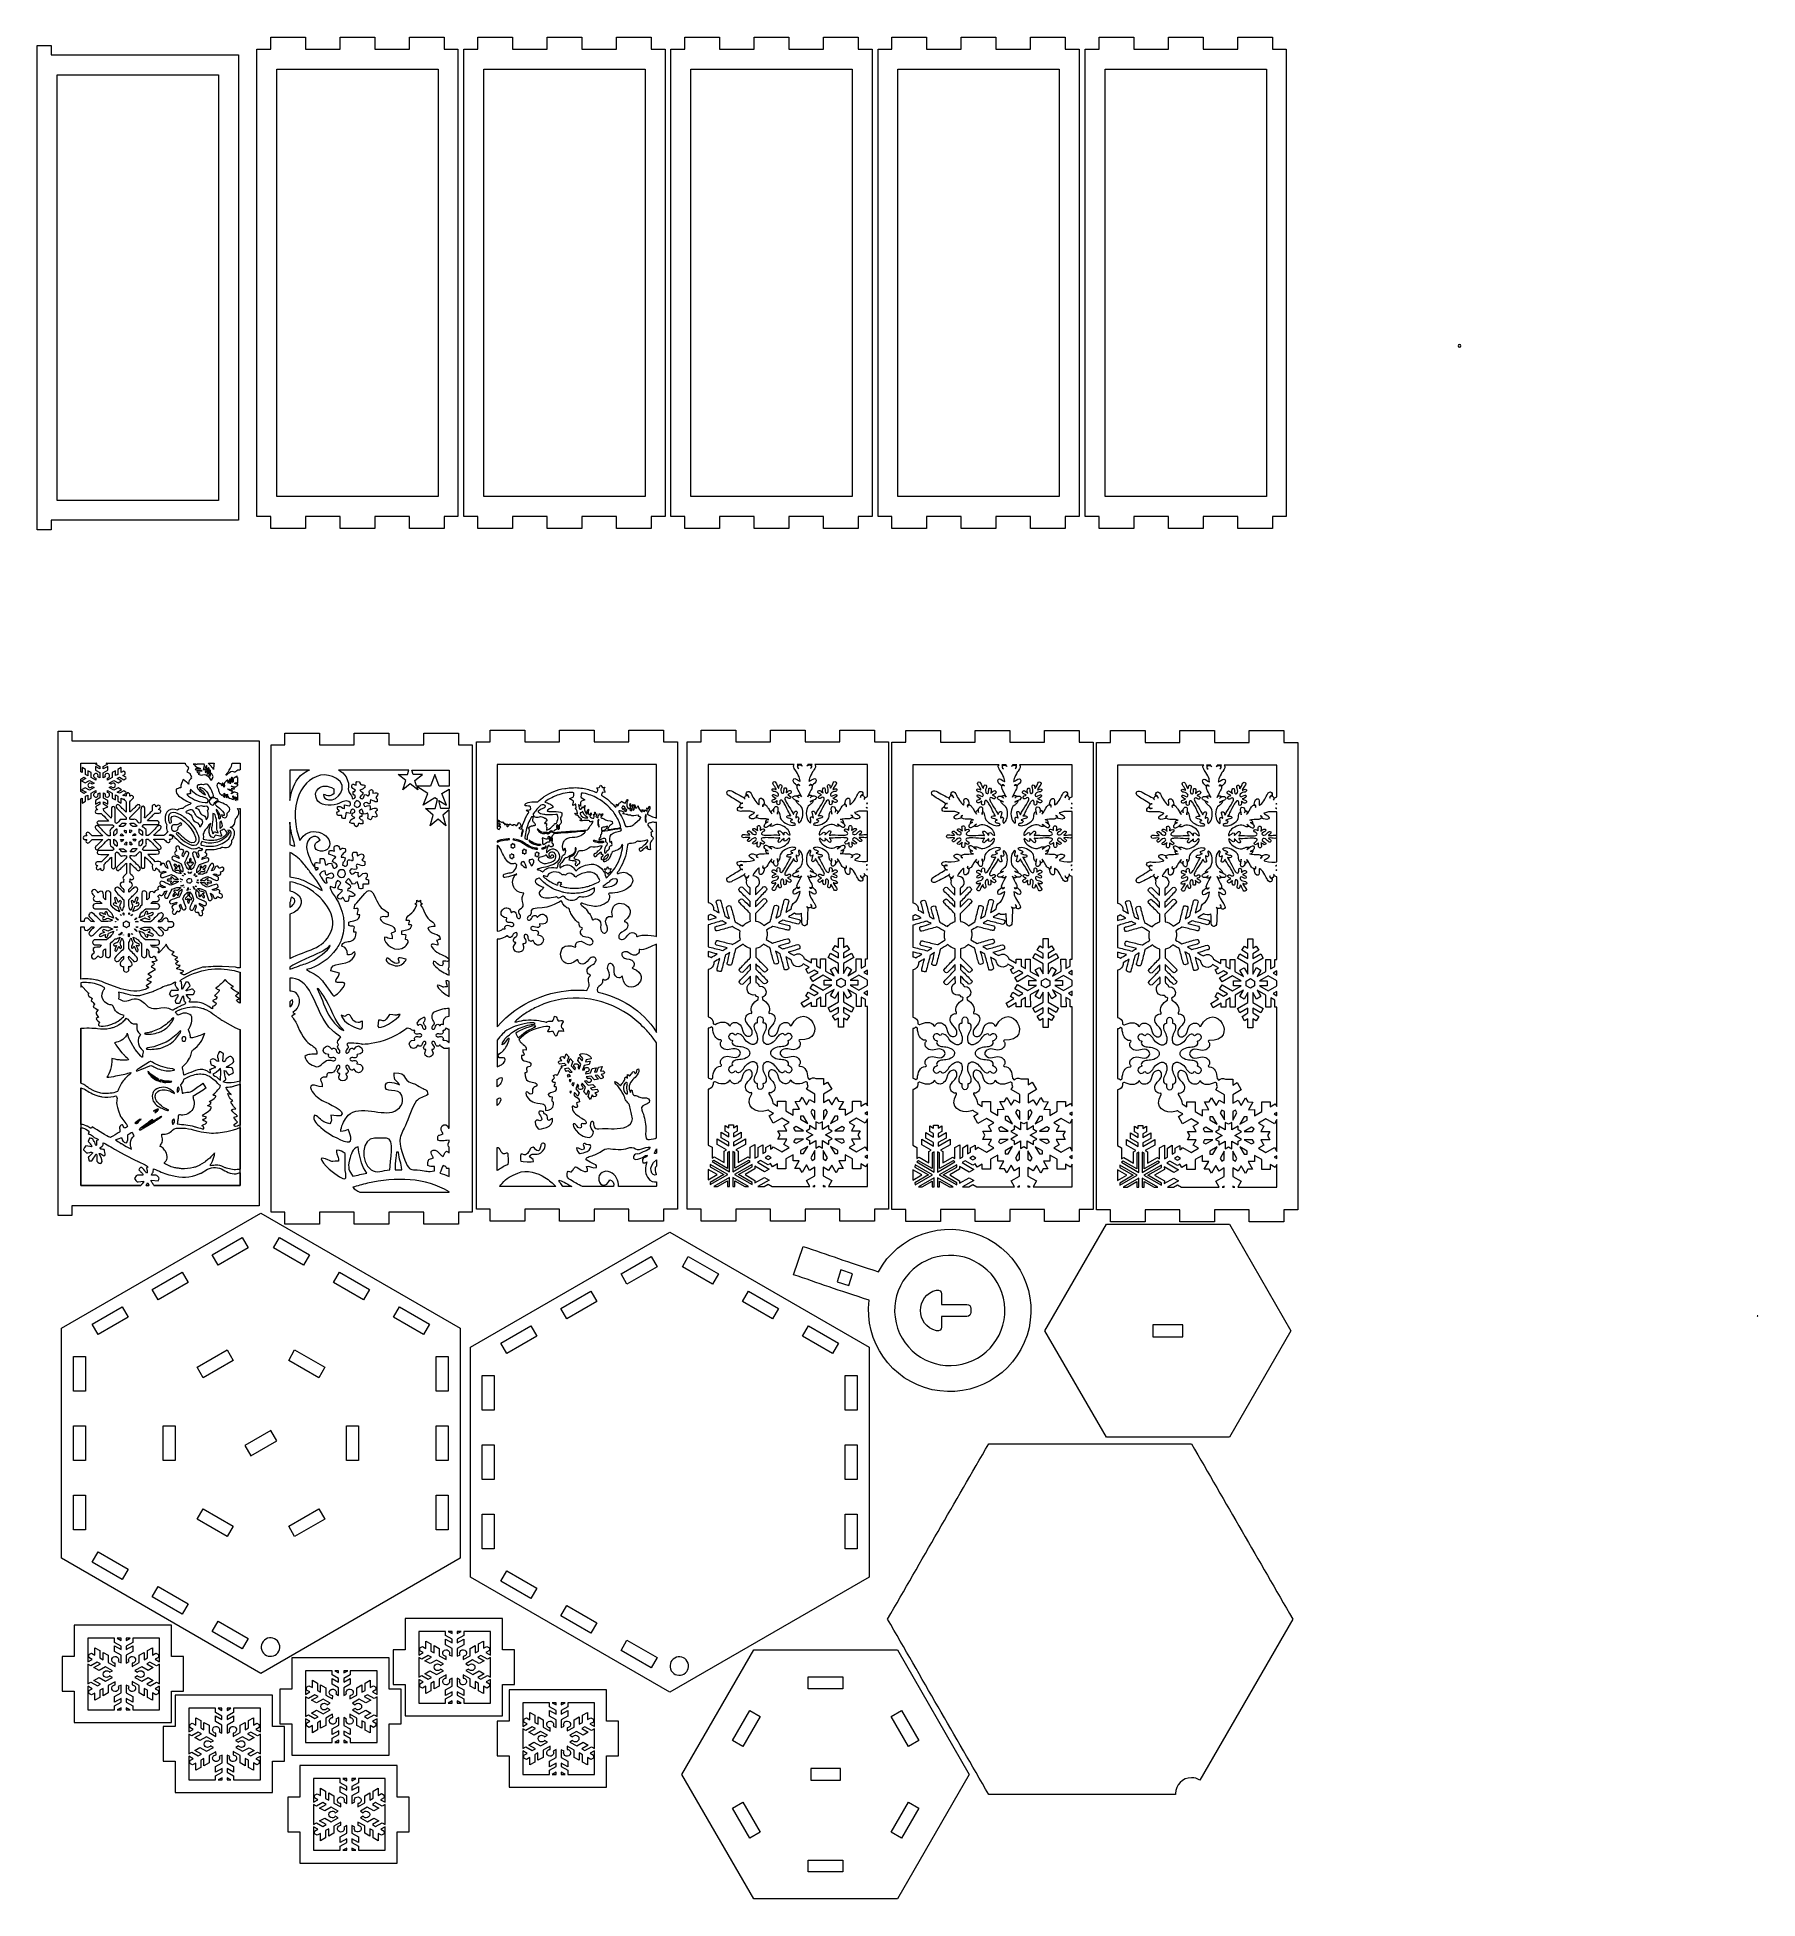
# Model space of a CAD drawing. Header units: centimetres. Extents: x -26.9 to 30.7, y -30.7 to 31.7.
import ezdxf

# ---------------------------------------------------------------- set-up
doc = ezdxf.new("R2010")
doc.units = ezdxf.units.CM
doc.header["$MEASUREMENT"] = 0
doc.layers.add('layer 1', color=7, linetype='Continuous')

msp = doc.modelspace()

# ---------------------------------------------------------------- linework, layer by layer
at = {"layer": 'layer 1', "color": 250, "lineweight": 9}
for points, knots in [([(-20.12919, 15.49718), (-20.12919, 15.49718), (-20.12919, 31.07698), (-20.12919, 31.07698), (-20.12919, 31.07698), (-20.12919, 31.07698), (-26.39818, 31.07698), (-26.39818, 31.07698), (-26.39818, 31.07698), (-26.39818, 31.07698), (-26.39818, 31.39562), (-26.39818, 31.39562), (-26.39818, 31.39562), (-26.39818, 31.39562), (-26.86305, 31.39562), (-26.86305, 31.39562), (-26.86305, 31.39562), (-26.86305, 31.39562), (-26.86305, 15.17856), (-26.86305, 15.17856), (-26.86305, 15.17856), (-26.86305, 15.17856), (-26.39818, 15.17856), (-26.39818, 15.17856), (-26.39818, 15.17856), (-26.39818, 15.17856), (-26.39818, 15.49718), (-26.39818, 15.49718), (-26.39818, 15.49718), (-26.39818, 15.49718), (-20.12919, 15.49718), (-20.12919, 15.49718)], [0, 0, 0, 0, 0.11111111, 0.11111111, 0.11111111, 0.11111111, 0.22222222, 0.22222222, 0.22222222, 0.22222222, 0.33333333, 0.33333333, 0.33333333, 0.33333333, 0.44444444, 0.44444444, 0.44444444, 0.44444444, 0.55555556, 0.55555556, 0.55555556, 0.55555556, 0.66666667, 0.66666667, 0.66666667, 0.66666667, 0.77777778, 0.77777778, 0.77777778, 0.77777778, 1, 1, 1, 1]), ([(-19.04621, 15.62377), (-19.04621, 15.62377), (-19.04621, 15.22377), (-19.04621, 15.22377), (-19.04621, 15.22377), (-19.04621, 15.22377), (-17.88538, 15.22377), (-17.88538, 15.22377), (-17.88538, 15.22377), (-17.88538, 15.22377), (-17.88538, 15.62377), (-17.88538, 15.62377), (-17.88538, 15.62377), (-17.88538, 15.62377), (-16.72455, 15.62377), (-16.72455, 15.62377), (-16.72455, 15.62377), (-16.72455, 15.62377), (-16.72455, 15.22377), (-16.72455, 15.22377), (-16.72455, 15.22377), (-16.72455, 15.22377), (-15.56373, 15.22377), (-15.56373, 15.22377), (-15.56373, 15.22377), (-15.56373, 15.22377), (-15.56373, 15.62377), (-15.56373, 15.62377), (-15.56373, 15.62377), (-15.56373, 15.62377), (-14.40286, 15.62377), (-14.40286, 15.62377), (-14.40286, 15.62377), (-14.40286, 15.62377), (-14.40286, 15.22377), (-14.40286, 15.22377), (-14.40286, 15.22377), (-14.40286, 15.22377), (-13.24203, 15.22377), (-13.24203, 15.22377), (-13.24203, 15.22377), (-13.24203, 15.22377), (-13.24203, 15.62377), (-13.24203, 15.62377), (-13.24203, 15.62377), (-13.24203, 15.62377), (-12.77722, 15.62377), (-12.77722, 15.62377), (-12.77722, 15.62377), (-12.77722, 15.62377), (-12.77722, 31.27154), (-12.77722, 31.27154), (-12.77722, 31.27154), (-12.77722, 31.27154), (-13.24203, 31.27154), (-13.24203, 31.27154), (-13.24203, 31.27154), (-13.24203, 31.27154), (-13.24203, 31.67154), (-13.24203, 31.67154), (-13.24203, 31.67154), (-13.24203, 31.67154), (-14.40286, 31.67154), (-14.40286, 31.67154), (-14.40286, 31.67154), (-14.40286, 31.67154), (-14.40286, 31.27154), (-14.40286, 31.27154), (-14.40286, 31.27154), (-14.40286, 31.27154), (-15.56373, 31.27154), (-15.56373, 31.27154), (-15.56373, 31.27154), (-15.56373, 31.27154), (-15.56373, 31.67154), (-15.56373, 31.67154), (-15.56373, 31.67154), (-15.56373, 31.67154), (-16.72455, 31.67154), (-16.72455, 31.67154), (-16.72455, 31.67154), (-16.72455, 31.67154), (-16.72455, 31.27154), (-16.72455, 31.27154), (-16.72455, 31.27154), (-16.72455, 31.27154), (-17.88538, 31.27154), (-17.88538, 31.27154), (-17.88538, 31.27154), (-17.88538, 31.27154), (-17.88538, 31.67154), (-17.88538, 31.67154), (-17.88538, 31.67154), (-17.88538, 31.67154), (-19.04621, 31.67154), (-19.04621, 31.67154), (-19.04621, 31.67154), (-19.04621, 31.67154), (-19.04621, 31.27154), (-19.04621, 31.27154), (-19.04621, 31.27154), (-19.04621, 31.27154), (-19.51102, 31.27154), (-19.51102, 31.27154), (-19.51102, 31.27154), (-19.51102, 31.27154), (-19.51102, 15.62377), (-19.51102, 15.62377), (-19.51102, 15.62377), (-19.51102, 15.62377), (-19.04621, 15.62377), (-19.04621, 15.62377)], [0, 0, 0, 0, 0.03448276, 0.03448276, 0.03448276, 0.03448276, 0.06896552, 0.06896552, 0.06896552, 0.06896552, 0.10344828, 0.10344828, 0.10344828, 0.10344828, 0.13793103, 0.13793103, 0.13793103, 0.13793103, 0.17241379, 0.17241379, 0.17241379, 0.17241379, 0.20689655, 0.20689655, 0.20689655, 0.20689655, 0.24137931, 0.24137931, 0.24137931, 0.24137931, 0.27586207, 0.27586207, 0.27586207, 0.27586207, 0.31034483, 0.31034483, 0.31034483, 0.31034483, 0.34482759, 0.34482759, 0.34482759, 0.34482759, 0.37931034, 0.37931034, 0.37931034, 0.37931034, 0.4137931, 0.4137931, 0.4137931, 0.4137931, 0.44827586, 0.44827586, 0.44827586, 0.44827586, 0.48275862, 0.48275862, 0.48275862, 0.48275862, 0.51724138, 0.51724138, 0.51724138, 0.51724138, 0.55172414, 0.55172414, 0.55172414, 0.55172414, 0.5862069, 0.5862069, 0.5862069, 0.5862069, 0.62068966, 0.62068966, 0.62068966, 0.62068966, 0.65517241, 0.65517241, 0.65517241, 0.65517241, 0.68965517, 0.68965517, 0.68965517, 0.68965517, 0.72413793, 0.72413793, 0.72413793, 0.72413793, 0.75862069, 0.75862069, 0.75862069, 0.75862069, 0.79310345, 0.79310345, 0.79310345, 0.79310345, 0.82758621, 0.82758621, 0.82758621, 0.82758621, 0.86206897, 0.86206897, 0.86206897, 0.86206897, 0.89655172, 0.89655172, 0.89655172, 0.89655172, 0.93103448, 0.93103448, 0.93103448, 0.93103448, 1, 1, 1, 1]), ([(-12.11287, 15.62377), (-12.11287, 15.62377), (-12.11287, 15.22377), (-12.11287, 15.22377), (-12.11287, 15.22377), (-12.11287, 15.22377), (-10.95205, 15.22377), (-10.95205, 15.22377), (-10.95205, 15.22377), (-10.95205, 15.22377), (-10.95205, 15.62377), (-10.95205, 15.62377), (-10.95205, 15.62377), (-10.95205, 15.62377), (-9.79122, 15.62377), (-9.79122, 15.62377), (-9.79122, 15.62377), (-9.79122, 15.62377), (-9.79122, 15.22377), (-9.79122, 15.22377), (-9.79122, 15.22377), (-9.79122, 15.22377), (-8.63039, 15.22377), (-8.63039, 15.22377), (-8.63039, 15.22377), (-8.63039, 15.22377), (-8.63039, 15.62377), (-8.63039, 15.62377), (-8.63039, 15.62377), (-8.63039, 15.62377), (-7.46953, 15.62377), (-7.46953, 15.62377), (-7.46953, 15.62377), (-7.46953, 15.62377), (-7.46953, 15.22377), (-7.46953, 15.22377), (-7.46953, 15.22377), (-7.46953, 15.22377), (-6.3087, 15.22377), (-6.3087, 15.22377), (-6.3087, 15.22377), (-6.3087, 15.22377), (-6.3087, 15.62377), (-6.3087, 15.62377), (-6.3087, 15.62377), (-6.3087, 15.62377), (-5.84389, 15.62377), (-5.84389, 15.62377), (-5.84389, 15.62377), (-5.84389, 15.62377), (-5.84389, 31.27154), (-5.84389, 31.27154), (-5.84389, 31.27154), (-5.84389, 31.27154), (-6.3087, 31.27154), (-6.3087, 31.27154), (-6.3087, 31.27154), (-6.3087, 31.27154), (-6.3087, 31.67154), (-6.3087, 31.67154), (-6.3087, 31.67154), (-6.3087, 31.67154), (-7.46953, 31.67154), (-7.46953, 31.67154), (-7.46953, 31.67154), (-7.46953, 31.67154), (-7.46953, 31.27154), (-7.46953, 31.27154), (-7.46953, 31.27154), (-7.46953, 31.27154), (-8.63039, 31.27154), (-8.63039, 31.27154), (-8.63039, 31.27154), (-8.63039, 31.27154), (-8.63039, 31.67154), (-8.63039, 31.67154), (-8.63039, 31.67154), (-8.63039, 31.67154), (-9.79122, 31.67154), (-9.79122, 31.67154), (-9.79122, 31.67154), (-9.79122, 31.67154), (-9.79122, 31.27154), (-9.79122, 31.27154), (-9.79122, 31.27154), (-9.79122, 31.27154), (-10.95205, 31.27154), (-10.95205, 31.27154), (-10.95205, 31.27154), (-10.95205, 31.27154), (-10.95205, 31.67154), (-10.95205, 31.67154), (-10.95205, 31.67154), (-10.95205, 31.67154), (-12.11287, 31.67154), (-12.11287, 31.67154), (-12.11287, 31.67154), (-12.11287, 31.67154), (-12.11287, 31.27154), (-12.11287, 31.27154), (-12.11287, 31.27154), (-12.11287, 31.27154), (-12.57769, 31.27154), (-12.57769, 31.27154), (-12.57769, 31.27154), (-12.57769, 31.27154), (-12.57769, 15.62377), (-12.57769, 15.62377), (-12.57769, 15.62377), (-12.57769, 15.62377), (-12.11287, 15.62377), (-12.11287, 15.62377)], [0, 0, 0, 0, 0.03448276, 0.03448276, 0.03448276, 0.03448276, 0.06896552, 0.06896552, 0.06896552, 0.06896552, 0.10344828, 0.10344828, 0.10344828, 0.10344828, 0.13793103, 0.13793103, 0.13793103, 0.13793103, 0.17241379, 0.17241379, 0.17241379, 0.17241379, 0.20689655, 0.20689655, 0.20689655, 0.20689655, 0.24137931, 0.24137931, 0.24137931, 0.24137931, 0.27586207, 0.27586207, 0.27586207, 0.27586207, 0.31034483, 0.31034483, 0.31034483, 0.31034483, 0.34482759, 0.34482759, 0.34482759, 0.34482759, 0.37931034, 0.37931034, 0.37931034, 0.37931034, 0.4137931, 0.4137931, 0.4137931, 0.4137931, 0.44827586, 0.44827586, 0.44827586, 0.44827586, 0.48275862, 0.48275862, 0.48275862, 0.48275862, 0.51724138, 0.51724138, 0.51724138, 0.51724138, 0.55172414, 0.55172414, 0.55172414, 0.55172414, 0.5862069, 0.5862069, 0.5862069, 0.5862069, 0.62068966, 0.62068966, 0.62068966, 0.62068966, 0.65517241, 0.65517241, 0.65517241, 0.65517241, 0.68965517, 0.68965517, 0.68965517, 0.68965517, 0.72413793, 0.72413793, 0.72413793, 0.72413793, 0.75862069, 0.75862069, 0.75862069, 0.75862069, 0.79310345, 0.79310345, 0.79310345, 0.79310345, 0.82758621, 0.82758621, 0.82758621, 0.82758621, 0.86206897, 0.86206897, 0.86206897, 0.86206897, 0.89655172, 0.89655172, 0.89655172, 0.89655172, 0.93103448, 0.93103448, 0.93103448, 0.93103448, 1, 1, 1, 1]), ([(-5.17954, 15.62377), (-5.17954, 15.62377), (-5.17954, 15.22377), (-5.17954, 15.22377), (-5.17954, 15.22377), (-5.17954, 15.22377), (-4.01871, 15.22377), (-4.01871, 15.22377), (-4.01871, 15.22377), (-4.01871, 15.22377), (-4.01871, 15.62377), (-4.01871, 15.62377), (-4.01871, 15.62377), (-4.01871, 15.62377), (-2.85789, 15.62377), (-2.85789, 15.62377), (-2.85789, 15.62377), (-2.85789, 15.62377), (-2.85789, 15.22377), (-2.85789, 15.22377), (-2.85789, 15.22377), (-2.85789, 15.22377), (-1.69706, 15.22377), (-1.69706, 15.22377), (-1.69706, 15.22377), (-1.69706, 15.22377), (-1.69706, 15.62377), (-1.69706, 15.62377), (-1.69706, 15.62377), (-1.69706, 15.62377), (-0.53619, 15.62377), (-0.53619, 15.62377), (-0.53619, 15.62377), (-0.53619, 15.62377), (-0.53619, 15.22377), (-0.53619, 15.22377), (-0.53619, 15.22377), (-0.53619, 15.22377), (0.62463, 15.22377), (0.62463, 15.22377), (0.62463, 15.22377), (0.62463, 15.22377), (0.62463, 15.62377), (0.62463, 15.62377), (0.62463, 15.62377), (0.62463, 15.62377), (1.08945, 15.62377), (1.08945, 15.62377), (1.08945, 15.62377), (1.08945, 15.62377), (1.08945, 31.27154), (1.08945, 31.27154), (1.08945, 31.27154), (1.08945, 31.27154), (0.62463, 31.27154), (0.62463, 31.27154), (0.62463, 31.27154), (0.62463, 31.27154), (0.62463, 31.67154), (0.62463, 31.67154), (0.62463, 31.67154), (0.62463, 31.67154), (-0.53619, 31.67154), (-0.53619, 31.67154), (-0.53619, 31.67154), (-0.53619, 31.67154), (-0.53619, 31.27154), (-0.53619, 31.27154), (-0.53619, 31.27154), (-0.53619, 31.27154), (-1.69706, 31.27154), (-1.69706, 31.27154), (-1.69706, 31.27154), (-1.69706, 31.27154), (-1.69706, 31.67154), (-1.69706, 31.67154), (-1.69706, 31.67154), (-1.69706, 31.67154), (-2.85789, 31.67154), (-2.85789, 31.67154), (-2.85789, 31.67154), (-2.85789, 31.67154), (-2.85789, 31.27154), (-2.85789, 31.27154), (-2.85789, 31.27154), (-2.85789, 31.27154), (-4.01871, 31.27154), (-4.01871, 31.27154), (-4.01871, 31.27154), (-4.01871, 31.27154), (-4.01871, 31.67154), (-4.01871, 31.67154), (-4.01871, 31.67154), (-4.01871, 31.67154), (-5.17954, 31.67154), (-5.17954, 31.67154), (-5.17954, 31.67154), (-5.17954, 31.67154), (-5.17954, 31.27154), (-5.17954, 31.27154), (-5.17954, 31.27154), (-5.17954, 31.27154), (-5.64435, 31.27154), (-5.64435, 31.27154), (-5.64435, 31.27154), (-5.64435, 31.27154), (-5.64435, 15.62377), (-5.64435, 15.62377), (-5.64435, 15.62377), (-5.64435, 15.62377), (-5.17954, 15.62377), (-5.17954, 15.62377)], [0, 0, 0, 0, 0.03448276, 0.03448276, 0.03448276, 0.03448276, 0.06896552, 0.06896552, 0.06896552, 0.06896552, 0.10344828, 0.10344828, 0.10344828, 0.10344828, 0.13793103, 0.13793103, 0.13793103, 0.13793103, 0.17241379, 0.17241379, 0.17241379, 0.17241379, 0.20689655, 0.20689655, 0.20689655, 0.20689655, 0.24137931, 0.24137931, 0.24137931, 0.24137931, 0.27586207, 0.27586207, 0.27586207, 0.27586207, 0.31034483, 0.31034483, 0.31034483, 0.31034483, 0.34482759, 0.34482759, 0.34482759, 0.34482759, 0.37931034, 0.37931034, 0.37931034, 0.37931034, 0.4137931, 0.4137931, 0.4137931, 0.4137931, 0.44827586, 0.44827586, 0.44827586, 0.44827586, 0.48275862, 0.48275862, 0.48275862, 0.48275862, 0.51724138, 0.51724138, 0.51724138, 0.51724138, 0.55172414, 0.55172414, 0.55172414, 0.55172414, 0.5862069, 0.5862069, 0.5862069, 0.5862069, 0.62068966, 0.62068966, 0.62068966, 0.62068966, 0.65517241, 0.65517241, 0.65517241, 0.65517241, 0.68965517, 0.68965517, 0.68965517, 0.68965517, 0.72413793, 0.72413793, 0.72413793, 0.72413793, 0.75862069, 0.75862069, 0.75862069, 0.75862069, 0.79310345, 0.79310345, 0.79310345, 0.79310345, 0.82758621, 0.82758621, 0.82758621, 0.82758621, 0.86206897, 0.86206897, 0.86206897, 0.86206897, 0.89655172, 0.89655172, 0.89655172, 0.89655172, 0.93103448, 0.93103448, 0.93103448, 0.93103448, 1, 1, 1, 1]), ([(1.75379, 15.62377), (1.75379, 15.62377), (1.75379, 15.22377), (1.75379, 15.22377), (1.75379, 15.22377), (1.75379, 15.22377), (2.91462, 15.22377), (2.91462, 15.22377), (2.91462, 15.22377), (2.91462, 15.22377), (2.91462, 15.62377), (2.91462, 15.62377), (2.91462, 15.62377), (2.91462, 15.62377), (4.07545, 15.62377), (4.07545, 15.62377), (4.07545, 15.62377), (4.07545, 15.62377), (4.07545, 15.22377), (4.07545, 15.22377), (4.07545, 15.22377), (4.07545, 15.22377), (5.23627, 15.22377), (5.23627, 15.22377), (5.23627, 15.22377), (5.23627, 15.22377), (5.23627, 15.62377), (5.23627, 15.62377), (5.23627, 15.62377), (5.23627, 15.62377), (6.39714, 15.62377), (6.39714, 15.62377), (6.39714, 15.62377), (6.39714, 15.62377), (6.39714, 15.22377), (6.39714, 15.22377), (6.39714, 15.22377), (6.39714, 15.22377), (7.55797, 15.22377), (7.55797, 15.22377), (7.55797, 15.22377), (7.55797, 15.22377), (7.55797, 15.62377), (7.55797, 15.62377), (7.55797, 15.62377), (7.55797, 15.62377), (8.02278, 15.62377), (8.02278, 15.62377), (8.02278, 15.62377), (8.02278, 15.62377), (8.02278, 31.27154), (8.02278, 31.27154), (8.02278, 31.27154), (8.02278, 31.27154), (7.55797, 31.27154), (7.55797, 31.27154), (7.55797, 31.27154), (7.55797, 31.27154), (7.55797, 31.67154), (7.55797, 31.67154), (7.55797, 31.67154), (7.55797, 31.67154), (6.39714, 31.67154), (6.39714, 31.67154), (6.39714, 31.67154), (6.39714, 31.67154), (6.39714, 31.27154), (6.39714, 31.27154), (6.39714, 31.27154), (6.39714, 31.27154), (5.23627, 31.27154), (5.23627, 31.27154), (5.23627, 31.27154), (5.23627, 31.27154), (5.23627, 31.67154), (5.23627, 31.67154), (5.23627, 31.67154), (5.23627, 31.67154), (4.07545, 31.67154), (4.07545, 31.67154), (4.07545, 31.67154), (4.07545, 31.67154), (4.07545, 31.27154), (4.07545, 31.27154), (4.07545, 31.27154), (4.07545, 31.27154), (2.91462, 31.27154), (2.91462, 31.27154), (2.91462, 31.27154), (2.91462, 31.27154), (2.91462, 31.67154), (2.91462, 31.67154), (2.91462, 31.67154), (2.91462, 31.67154), (1.75379, 31.67154), (1.75379, 31.67154), (1.75379, 31.67154), (1.75379, 31.67154), (1.75379, 31.27154), (1.75379, 31.27154), (1.75379, 31.27154), (1.75379, 31.27154), (1.28898, 31.27154), (1.28898, 31.27154), (1.28898, 31.27154), (1.28898, 31.27154), (1.28898, 15.62377), (1.28898, 15.62377), (1.28898, 15.62377), (1.28898, 15.62377), (1.75379, 15.62377), (1.75379, 15.62377)], [0, 0, 0, 0, 0.03448276, 0.03448276, 0.03448276, 0.03448276, 0.06896552, 0.06896552, 0.06896552, 0.06896552, 0.10344828, 0.10344828, 0.10344828, 0.10344828, 0.13793103, 0.13793103, 0.13793103, 0.13793103, 0.17241379, 0.17241379, 0.17241379, 0.17241379, 0.20689655, 0.20689655, 0.20689655, 0.20689655, 0.24137931, 0.24137931, 0.24137931, 0.24137931, 0.27586207, 0.27586207, 0.27586207, 0.27586207, 0.31034483, 0.31034483, 0.31034483, 0.31034483, 0.34482759, 0.34482759, 0.34482759, 0.34482759, 0.37931034, 0.37931034, 0.37931034, 0.37931034, 0.4137931, 0.4137931, 0.4137931, 0.4137931, 0.44827586, 0.44827586, 0.44827586, 0.44827586, 0.48275862, 0.48275862, 0.48275862, 0.48275862, 0.51724138, 0.51724138, 0.51724138, 0.51724138, 0.55172414, 0.55172414, 0.55172414, 0.55172414, 0.5862069, 0.5862069, 0.5862069, 0.5862069, 0.62068966, 0.62068966, 0.62068966, 0.62068966, 0.65517241, 0.65517241, 0.65517241, 0.65517241, 0.68965517, 0.68965517, 0.68965517, 0.68965517, 0.72413793, 0.72413793, 0.72413793, 0.72413793, 0.75862069, 0.75862069, 0.75862069, 0.75862069, 0.79310345, 0.79310345, 0.79310345, 0.79310345, 0.82758621, 0.82758621, 0.82758621, 0.82758621, 0.86206897, 0.86206897, 0.86206897, 0.86206897, 0.89655172, 0.89655172, 0.89655172, 0.89655172, 0.93103448, 0.93103448, 0.93103448, 0.93103448, 1, 1, 1, 1]), ([(8.68713, 15.62377), (8.68713, 15.62377), (8.68713, 15.22377), (8.68713, 15.22377), (8.68713, 15.22377), (8.68713, 15.22377), (9.84795, 15.22377), (9.84795, 15.22377), (9.84795, 15.22377), (9.84795, 15.22377), (9.84795, 15.62377), (9.84795, 15.62377), (9.84795, 15.62377), (9.84795, 15.62377), (11.00878, 15.62377), (11.00878, 15.62377), (11.00878, 15.62377), (11.00878, 15.62377), (11.00878, 15.22377), (11.00878, 15.22377), (11.00878, 15.22377), (11.00878, 15.22377), (12.16961, 15.22377), (12.16961, 15.22377), (12.16961, 15.22377), (12.16961, 15.22377), (12.16961, 15.62377), (12.16961, 15.62377), (12.16961, 15.62377), (12.16961, 15.62377), (13.33047, 15.62377), (13.33047, 15.62377), (13.33047, 15.62377), (13.33047, 15.62377), (13.33047, 15.22377), (13.33047, 15.22377), (13.33047, 15.22377), (13.33047, 15.22377), (14.4913, 15.22377), (14.4913, 15.22377), (14.4913, 15.22377), (14.4913, 15.22377), (14.4913, 15.62377), (14.4913, 15.62377), (14.4913, 15.62377), (14.4913, 15.62377), (14.95611, 15.62377), (14.95611, 15.62377), (14.95611, 15.62377), (14.95611, 15.62377), (14.95611, 31.27154), (14.95611, 31.27154), (14.95611, 31.27154), (14.95611, 31.27154), (14.4913, 31.27154), (14.4913, 31.27154), (14.4913, 31.27154), (14.4913, 31.27154), (14.4913, 31.67154), (14.4913, 31.67154), (14.4913, 31.67154), (14.4913, 31.67154), (13.33047, 31.67154), (13.33047, 31.67154), (13.33047, 31.67154), (13.33047, 31.67154), (13.33047, 31.27154), (13.33047, 31.27154), (13.33047, 31.27154), (13.33047, 31.27154), (12.16961, 31.27154), (12.16961, 31.27154), (12.16961, 31.27154), (12.16961, 31.27154), (12.16961, 31.67154), (12.16961, 31.67154), (12.16961, 31.67154), (12.16961, 31.67154), (11.00878, 31.67154), (11.00878, 31.67154), (11.00878, 31.67154), (11.00878, 31.67154), (11.00878, 31.27154), (11.00878, 31.27154), (11.00878, 31.27154), (11.00878, 31.27154), (9.84795, 31.27154), (9.84795, 31.27154), (9.84795, 31.27154), (9.84795, 31.27154), (9.84795, 31.67154), (9.84795, 31.67154), (9.84795, 31.67154), (9.84795, 31.67154), (8.68713, 31.67154), (8.68713, 31.67154), (8.68713, 31.67154), (8.68713, 31.67154), (8.68713, 31.27154), (8.68713, 31.27154), (8.68713, 31.27154), (8.68713, 31.27154), (8.22231, 31.27154), (8.22231, 31.27154), (8.22231, 31.27154), (8.22231, 31.27154), (8.22231, 15.62377), (8.22231, 15.62377), (8.22231, 15.62377), (8.22231, 15.62377), (8.68713, 15.62377), (8.68713, 15.62377)], [0, 0, 0, 0, 0.03448276, 0.03448276, 0.03448276, 0.03448276, 0.06896552, 0.06896552, 0.06896552, 0.06896552, 0.10344828, 0.10344828, 0.10344828, 0.10344828, 0.13793103, 0.13793103, 0.13793103, 0.13793103, 0.17241379, 0.17241379, 0.17241379, 0.17241379, 0.20689655, 0.20689655, 0.20689655, 0.20689655, 0.24137931, 0.24137931, 0.24137931, 0.24137931, 0.27586207, 0.27586207, 0.27586207, 0.27586207, 0.31034483, 0.31034483, 0.31034483, 0.31034483, 0.34482759, 0.34482759, 0.34482759, 0.34482759, 0.37931034, 0.37931034, 0.37931034, 0.37931034, 0.4137931, 0.4137931, 0.4137931, 0.4137931, 0.44827586, 0.44827586, 0.44827586, 0.44827586, 0.48275862, 0.48275862, 0.48275862, 0.48275862, 0.51724138, 0.51724138, 0.51724138, 0.51724138, 0.55172414, 0.55172414, 0.55172414, 0.55172414, 0.5862069, 0.5862069, 0.5862069, 0.5862069, 0.62068966, 0.62068966, 0.62068966, 0.62068966, 0.65517241, 0.65517241, 0.65517241, 0.65517241, 0.68965517, 0.68965517, 0.68965517, 0.68965517, 0.72413793, 0.72413793, 0.72413793, 0.72413793, 0.75862069, 0.75862069, 0.75862069, 0.75862069, 0.79310345, 0.79310345, 0.79310345, 0.79310345, 0.82758621, 0.82758621, 0.82758621, 0.82758621, 0.86206897, 0.86206897, 0.86206897, 0.86206897, 0.89655172, 0.89655172, 0.89655172, 0.89655172, 0.93103448, 0.93103448, 0.93103448, 0.93103448, 1, 1, 1, 1]), ([(-18.55205, 16.29044), (-18.55205, 16.29044), (-17.88538, 16.29044), (-17.88538, 16.29044), (-17.88538, 16.29044), (-17.49843, 16.29044), (-17.1115, 16.29044), (-16.72455, 16.29044), (-16.72455, 16.29044), (-16.72455, 16.29044), (-15.56373, 16.29044), (-15.56373, 16.29044), (-15.56373, 16.29044), (-15.17677, 16.29044), (-14.78982, 16.29044), (-14.40286, 16.29044), (-14.40286, 16.29044), (-14.40286, 16.29044), (-13.44389, 16.29044), (-13.44389, 16.29044), (-13.44389, 16.29044), (-13.44389, 21.06192), (-13.44389, 25.8334), (-13.44389, 30.60488), (-13.44389, 30.60488), (-13.44389, 30.60488), (-14.40286, 30.60488), (-14.40286, 30.60488), (-14.40286, 30.60488), (-14.78982, 30.60488), (-15.17677, 30.60488), (-15.56373, 30.60488), (-15.56373, 30.60488), (-15.56373, 30.60488), (-16.72455, 30.60488), (-16.72455, 30.60488), (-16.72455, 30.60488), (-17.1115, 30.60488), (-17.49843, 30.60488), (-17.88538, 30.60488), (-17.88538, 30.60488), (-17.88538, 30.60488), (-18.84435, 30.60488), (-18.84435, 30.60488), (-18.84435, 30.60488), (-18.84435, 25.8334), (-18.84435, 21.06192), (-18.84435, 16.29044), (-18.84435, 16.29044), (-18.84435, 16.29044), (-18.55205, 16.29044), (-18.55205, 16.29044)], [0, 0, 0, 0, 0.07142857, 0.07142857, 0.07142857, 0.07142857, 0.14285714, 0.14285714, 0.14285714, 0.14285714, 0.21428571, 0.21428571, 0.21428571, 0.21428571, 0.28571429, 0.28571429, 0.28571429, 0.28571429, 0.35714286, 0.35714286, 0.35714286, 0.35714286, 0.42857143, 0.42857143, 0.42857143, 0.42857143, 0.5, 0.5, 0.5, 0.5, 0.57142857, 0.57142857, 0.57142857, 0.57142857, 0.64285714, 0.64285714, 0.64285714, 0.64285714, 0.71428571, 0.71428571, 0.71428571, 0.71428571, 0.78571429, 0.78571429, 0.78571429, 0.78571429, 0.85714286, 0.85714286, 0.85714286, 0.85714286, 1, 1, 1, 1]), ([(-11.61871, 16.29044), (-11.61871, 16.29044), (-10.95205, 16.29044), (-10.95205, 16.29044), (-10.95205, 16.29044), (-10.5651, 16.29044), (-10.17817, 16.29044), (-9.79122, 16.29044), (-9.79122, 16.29044), (-9.79122, 16.29044), (-8.63039, 16.29044), (-8.63039, 16.29044), (-8.63039, 16.29044), (-8.24343, 16.29044), (-7.85649, 16.29044), (-7.46953, 16.29044), (-7.46953, 16.29044), (-7.46953, 16.29044), (-6.51055, 16.29044), (-6.51055, 16.29044), (-6.51055, 16.29044), (-6.51055, 21.06192), (-6.51055, 25.8334), (-6.51055, 30.60488), (-6.51055, 30.60488), (-6.51055, 30.60488), (-7.46953, 30.60488), (-7.46953, 30.60488), (-7.46953, 30.60488), (-7.85649, 30.60488), (-8.24343, 30.60488), (-8.63039, 30.60488), (-8.63039, 30.60488), (-8.63039, 30.60488), (-9.79122, 30.60488), (-9.79122, 30.60488), (-9.79122, 30.60488), (-10.17817, 30.60488), (-10.5651, 30.60488), (-10.95205, 30.60488), (-10.95205, 30.60488), (-10.95205, 30.60488), (-11.91102, 30.60488), (-11.91102, 30.60488), (-11.91102, 30.60488), (-11.91102, 25.8334), (-11.91102, 21.06192), (-11.91102, 16.29044), (-11.91102, 16.29044), (-11.91102, 16.29044), (-11.61871, 16.29044), (-11.61871, 16.29044)], [0, 0, 0, 0, 0.07142857, 0.07142857, 0.07142857, 0.07142857, 0.14285714, 0.14285714, 0.14285714, 0.14285714, 0.21428571, 0.21428571, 0.21428571, 0.21428571, 0.28571429, 0.28571429, 0.28571429, 0.28571429, 0.35714286, 0.35714286, 0.35714286, 0.35714286, 0.42857143, 0.42857143, 0.42857143, 0.42857143, 0.5, 0.5, 0.5, 0.5, 0.57142857, 0.57142857, 0.57142857, 0.57142857, 0.64285714, 0.64285714, 0.64285714, 0.64285714, 0.71428571, 0.71428571, 0.71428571, 0.71428571, 0.78571429, 0.78571429, 0.78571429, 0.78571429, 0.85714286, 0.85714286, 0.85714286, 0.85714286, 1, 1, 1, 1]), ([(-4.68538, 16.29044), (-4.68538, 16.29044), (-4.01871, 16.29044), (-4.01871, 16.29044), (-4.01871, 16.29044), (-3.63177, 16.29044), (-3.24483, 16.29044), (-2.85789, 16.29044), (-2.85789, 16.29044), (-2.85789, 16.29044), (-1.69706, 16.29044), (-1.69706, 16.29044), (-1.69706, 16.29044), (-1.3101, 16.29044), (-0.92315, 16.29044), (-0.53619, 16.29044), (-0.53619, 16.29044), (-0.53619, 16.29044), (0.42278, 16.29044), (0.42278, 16.29044), (0.42278, 16.29044), (0.42278, 21.06192), (0.42278, 25.8334), (0.42278, 30.60488), (0.42278, 30.60488), (0.42278, 30.60488), (-0.53619, 30.60488), (-0.53619, 30.60488), (-0.53619, 30.60488), (-0.92315, 30.60488), (-1.3101, 30.60488), (-1.69706, 30.60488), (-1.69706, 30.60488), (-1.69706, 30.60488), (-2.85789, 30.60488), (-2.85789, 30.60488), (-2.85789, 30.60488), (-3.24483, 30.60488), (-3.63177, 30.60488), (-4.01871, 30.60488), (-4.01871, 30.60488), (-4.01871, 30.60488), (-4.97769, 30.60488), (-4.97769, 30.60488), (-4.97769, 30.60488), (-4.97769, 25.8334), (-4.97769, 21.06192), (-4.97769, 16.29044), (-4.97769, 16.29044), (-4.97769, 16.29044), (-4.68538, 16.29044), (-4.68538, 16.29044)], [0, 0, 0, 0, 0.07142857, 0.07142857, 0.07142857, 0.07142857, 0.14285714, 0.14285714, 0.14285714, 0.14285714, 0.21428571, 0.21428571, 0.21428571, 0.21428571, 0.28571429, 0.28571429, 0.28571429, 0.28571429, 0.35714286, 0.35714286, 0.35714286, 0.35714286, 0.42857143, 0.42857143, 0.42857143, 0.42857143, 0.5, 0.5, 0.5, 0.5, 0.57142857, 0.57142857, 0.57142857, 0.57142857, 0.64285714, 0.64285714, 0.64285714, 0.64285714, 0.71428571, 0.71428571, 0.71428571, 0.71428571, 0.78571429, 0.78571429, 0.78571429, 0.78571429, 0.85714286, 0.85714286, 0.85714286, 0.85714286, 1, 1, 1, 1]), ([(2.24795, 16.29044), (2.24795, 16.29044), (2.91462, 16.29044), (2.91462, 16.29044), (2.91462, 16.29044), (3.30157, 16.29044), (3.6885, 16.29044), (4.07545, 16.29044), (4.07545, 16.29044), (4.07545, 16.29044), (5.23627, 16.29044), (5.23627, 16.29044), (5.23627, 16.29044), (5.62323, 16.29044), (6.01018, 16.29044), (6.39714, 16.29044), (6.39714, 16.29044), (6.39714, 16.29044), (7.35611, 16.29044), (7.35611, 16.29044), (7.35611, 16.29044), (7.35611, 21.06192), (7.35611, 25.8334), (7.35611, 30.60488), (7.35611, 30.60488), (7.35611, 30.60488), (6.39714, 30.60488), (6.39714, 30.60488), (6.39714, 30.60488), (6.01018, 30.60488), (5.62323, 30.60488), (5.23627, 30.60488), (5.23627, 30.60488), (5.23627, 30.60488), (4.07545, 30.60488), (4.07545, 30.60488), (4.07545, 30.60488), (3.6885, 30.60488), (3.30157, 30.60488), (2.91462, 30.60488), (2.91462, 30.60488), (2.91462, 30.60488), (1.95565, 30.60488), (1.95565, 30.60488), (1.95565, 30.60488), (1.95565, 25.8334), (1.95565, 21.06192), (1.95565, 16.29044), (1.95565, 16.29044), (1.95565, 16.29044), (2.24795, 16.29044), (2.24795, 16.29044)], [0, 0, 0, 0, 0.07142857, 0.07142857, 0.07142857, 0.07142857, 0.14285714, 0.14285714, 0.14285714, 0.14285714, 0.21428571, 0.21428571, 0.21428571, 0.21428571, 0.28571429, 0.28571429, 0.28571429, 0.28571429, 0.35714286, 0.35714286, 0.35714286, 0.35714286, 0.42857143, 0.42857143, 0.42857143, 0.42857143, 0.5, 0.5, 0.5, 0.5, 0.57142857, 0.57142857, 0.57142857, 0.57142857, 0.64285714, 0.64285714, 0.64285714, 0.64285714, 0.71428571, 0.71428571, 0.71428571, 0.71428571, 0.78571429, 0.78571429, 0.78571429, 0.78571429, 0.85714286, 0.85714286, 0.85714286, 0.85714286, 1, 1, 1, 1]), ([(9.18129, 16.29044), (9.18129, 16.29044), (9.84795, 16.29044), (9.84795, 16.29044), (9.84795, 16.29044), (10.2349, 16.29044), (10.62183, 16.29044), (11.00878, 16.29044), (11.00878, 16.29044), (11.00878, 16.29044), (12.16961, 16.29044), (12.16961, 16.29044), (12.16961, 16.29044), (12.55657, 16.29044), (12.94351, 16.29044), (13.33047, 16.29044), (13.33047, 16.29044), (13.33047, 16.29044), (14.28945, 16.29044), (14.28945, 16.29044), (14.28945, 16.29044), (14.28945, 21.06192), (14.28945, 25.8334), (14.28945, 30.60488), (14.28945, 30.60488), (14.28945, 30.60488), (13.33047, 30.60488), (13.33047, 30.60488), (13.33047, 30.60488), (12.94351, 30.60488), (12.55657, 30.60488), (12.16961, 30.60488), (12.16961, 30.60488), (12.16961, 30.60488), (11.00878, 30.60488), (11.00878, 30.60488), (11.00878, 30.60488), (10.62183, 30.60488), (10.2349, 30.60488), (9.84795, 30.60488), (9.84795, 30.60488), (9.84795, 30.60488), (8.88898, 30.60488), (8.88898, 30.60488), (8.88898, 30.60488), (8.88898, 25.8334), (8.88898, 21.06192), (8.88898, 16.29044), (8.88898, 16.29044), (8.88898, 16.29044), (9.18129, 16.29044), (9.18129, 16.29044)], [0, 0, 0, 0, 0.07142857, 0.07142857, 0.07142857, 0.07142857, 0.14285714, 0.14285714, 0.14285714, 0.14285714, 0.21428571, 0.21428571, 0.21428571, 0.21428571, 0.28571429, 0.28571429, 0.28571429, 0.28571429, 0.35714286, 0.35714286, 0.35714286, 0.35714286, 0.42857143, 0.42857143, 0.42857143, 0.42857143, 0.5, 0.5, 0.5, 0.5, 0.57142857, 0.57142857, 0.57142857, 0.57142857, 0.64285714, 0.64285714, 0.64285714, 0.64285714, 0.71428571, 0.71428571, 0.71428571, 0.71428571, 0.78571429, 0.78571429, 0.78571429, 0.78571429, 0.85714286, 0.85714286, 0.85714286, 0.85714286, 1, 1, 1, 1]), ([(-20.79586, 16.16385), (-20.79586, 20.91268), (-20.79586, 25.66149), (-20.79586, 30.41032), (-20.79586, 30.41032), (-22.59603, 30.41032), (-24.39621, 30.41032), (-26.19638, 30.41032), (-26.19638, 30.41032), (-26.19638, 25.66149), (-26.19638, 20.91268), (-26.19638, 16.16385), (-26.19638, 16.16385), (-24.39621, 16.16385), (-22.59603, 16.16385), (-20.79586, 16.16385)], [0, 0, 0, 0, 0.2, 0.2, 0.2, 0.2, 0.4, 0.4, 0.4, 0.4, 0.6, 0.6, 0.6, 0.6, 1, 1, 1, 1]), ([(20.75797, 21.38094), (20.78373, 21.38094), (20.80462, 21.36005), (20.80462, 21.33429), (20.80462, 21.33429), (20.80462, 21.30852), (20.78373, 21.28762), (20.75797, 21.28762), (20.75797, 21.28762), (20.73219, 21.28762), (20.7113, 21.30852), (20.7113, 21.33429), (20.7113, 21.33429), (20.7113, 21.36005), (20.73219, 21.38094), (20.75797, 21.38094)], [0, 0, 0, 0, 0.2, 0.2, 0.2, 0.2, 0.4, 0.4, 0.4, 0.4, 0.6, 0.6, 0.6, 0.6, 1, 1, 1, 1]), ([(-19.43365, -7.46371), (-19.43365, -7.46371), (-19.43365, 8.11609), (-19.43365, 8.11609), (-19.43365, 8.11609), (-19.43365, 8.11609), (-25.70263, 8.11609), (-25.70263, 8.11609), (-25.70263, 8.11609), (-25.70263, 8.11609), (-25.70263, 8.43473), (-25.70263, 8.43473), (-25.70263, 8.43473), (-25.70263, 8.43473), (-26.1675, 8.43473), (-26.1675, 8.43473), (-26.1675, 8.43473), (-26.1675, 8.43473), (-26.1675, -7.78234), (-26.1675, -7.78234), (-26.1675, -7.78234), (-26.1675, -7.78234), (-25.70263, -7.78234), (-25.70263, -7.78234), (-25.70263, -7.78234), (-25.70263, -7.78234), (-25.70263, -7.46371), (-25.70263, -7.46371), (-25.70263, -7.46371), (-25.70263, -7.46371), (-19.43365, -7.46371), (-19.43365, -7.46371)], [0, 0, 0, 0, 0.11111111, 0.11111111, 0.11111111, 0.11111111, 0.22222222, 0.22222222, 0.22222222, 0.22222222, 0.33333333, 0.33333333, 0.33333333, 0.33333333, 0.44444444, 0.44444444, 0.44444444, 0.44444444, 0.55555556, 0.55555556, 0.55555556, 0.55555556, 0.66666667, 0.66666667, 0.66666667, 0.66666667, 0.77777778, 0.77777778, 0.77777778, 0.77777778, 1, 1, 1, 1]), ([(-18.56807, -7.67544), (-18.56807, -7.67544), (-18.56807, -8.07544), (-18.56807, -8.07544), (-18.56807, -8.07544), (-18.56807, -8.07544), (-17.40725, -8.07544), (-17.40725, -8.07544), (-17.40725, -8.07544), (-17.40725, -8.07544), (-17.40725, -7.67544), (-17.40725, -7.67544), (-17.40725, -7.67544), (-17.40725, -7.67544), (-16.24642, -7.67544), (-16.24642, -7.67544), (-16.24642, -7.67544), (-16.24642, -7.67544), (-16.24642, -8.07544), (-16.24642, -8.07544), (-16.24642, -8.07544), (-16.24642, -8.07544), (-15.08559, -8.07544), (-15.08559, -8.07544), (-15.08559, -8.07544), (-15.08559, -8.07544), (-15.08559, -7.67544), (-15.08559, -7.67544), (-15.08559, -7.67544), (-15.08559, -7.67544), (-13.92473, -7.67544), (-13.92473, -7.67544), (-13.92473, -7.67544), (-13.92473, -7.67544), (-13.92473, -8.07544), (-13.92473, -8.07544), (-13.92473, -8.07544), (-13.92473, -8.07544), (-12.7639, -8.07544), (-12.7639, -8.07544), (-12.7639, -8.07544), (-12.7639, -8.07544), (-12.7639, -7.67544), (-12.7639, -7.67544), (-12.7639, -7.67544), (-12.7639, -7.67544), (-12.29909, -7.67544), (-12.29909, -7.67544), (-12.29909, -7.67544), (-12.29909, -7.67544), (-12.29909, 7.97233), (-12.29909, 7.97233), (-12.29909, 7.97233), (-12.29909, 7.97233), (-12.7639, 7.97233), (-12.7639, 7.97233), (-12.7639, 7.97233), (-12.7639, 7.97233), (-12.7639, 8.37233), (-12.7639, 8.37233), (-12.7639, 8.37233), (-12.7639, 8.37233), (-13.92473, 8.37233), (-13.92473, 8.37233), (-13.92473, 8.37233), (-13.92473, 8.37233), (-13.92473, 7.97233), (-13.92473, 7.97233), (-13.92473, 7.97233), (-13.92473, 7.97233), (-15.08559, 7.97233), (-15.08559, 7.97233), (-15.08559, 7.97233), (-15.08559, 7.97233), (-15.08559, 8.37233), (-15.08559, 8.37233), (-15.08559, 8.37233), (-15.08559, 8.37233), (-16.24642, 8.37233), (-16.24642, 8.37233), (-16.24642, 8.37233), (-16.24642, 8.37233), (-16.24642, 7.97233), (-16.24642, 7.97233), (-16.24642, 7.97233), (-16.24642, 7.97233), (-17.40725, 7.97233), (-17.40725, 7.97233), (-17.40725, 7.97233), (-17.40725, 7.97233), (-17.40725, 8.37233), (-17.40725, 8.37233), (-17.40725, 8.37233), (-17.40725, 8.37233), (-18.56807, 8.37233), (-18.56807, 8.37233), (-18.56807, 8.37233), (-18.56807, 8.37233), (-18.56807, 7.97233), (-18.56807, 7.97233), (-18.56807, 7.97233), (-18.56807, 7.97233), (-19.03289, 7.97233), (-19.03289, 7.97233), (-19.03289, 7.97233), (-19.03289, 7.97233), (-19.03289, -7.67544), (-19.03289, -7.67544), (-19.03289, -7.67544), (-19.03289, -7.67544), (-18.56807, -7.67544), (-18.56807, -7.67544)], [0, 0, 0, 0, 0.03448276, 0.03448276, 0.03448276, 0.03448276, 0.06896552, 0.06896552, 0.06896552, 0.06896552, 0.10344828, 0.10344828, 0.10344828, 0.10344828, 0.13793103, 0.13793103, 0.13793103, 0.13793103, 0.17241379, 0.17241379, 0.17241379, 0.17241379, 0.20689655, 0.20689655, 0.20689655, 0.20689655, 0.24137931, 0.24137931, 0.24137931, 0.24137931, 0.27586207, 0.27586207, 0.27586207, 0.27586207, 0.31034483, 0.31034483, 0.31034483, 0.31034483, 0.34482759, 0.34482759, 0.34482759, 0.34482759, 0.37931034, 0.37931034, 0.37931034, 0.37931034, 0.4137931, 0.4137931, 0.4137931, 0.4137931, 0.44827586, 0.44827586, 0.44827586, 0.44827586, 0.48275862, 0.48275862, 0.48275862, 0.48275862, 0.51724138, 0.51724138, 0.51724138, 0.51724138, 0.55172414, 0.55172414, 0.55172414, 0.55172414, 0.5862069, 0.5862069, 0.5862069, 0.5862069, 0.62068966, 0.62068966, 0.62068966, 0.62068966, 0.65517241, 0.65517241, 0.65517241, 0.65517241, 0.68965517, 0.68965517, 0.68965517, 0.68965517, 0.72413793, 0.72413793, 0.72413793, 0.72413793, 0.75862069, 0.75862069, 0.75862069, 0.75862069, 0.79310345, 0.79310345, 0.79310345, 0.79310345, 0.82758621, 0.82758621, 0.82758621, 0.82758621, 0.86206897, 0.86206897, 0.86206897, 0.86206897, 0.89655172, 0.89655172, 0.89655172, 0.89655172, 0.93103448, 0.93103448, 0.93103448, 0.93103448, 1, 1, 1, 1]), ([(-4.63465, -7.57498), (-4.63465, -7.57498), (-4.63465, -7.97498), (-4.63465, -7.97498), (-4.63465, -7.97498), (-4.63465, -7.97498), (-3.47381, -7.97498), (-3.47381, -7.97498), (-3.47381, -7.97498), (-3.47381, -7.97498), (-3.47381, -7.57498), (-3.47381, -7.57498), (-3.47381, -7.57498), (-3.47381, -7.57498), (-2.31301, -7.57498), (-2.31301, -7.57498), (-2.31301, -7.57498), (-2.31301, -7.57498), (-2.31301, -7.97498), (-2.31301, -7.97498), (-2.31301, -7.97498), (-2.31301, -7.97498), (-1.15218, -7.97498), (-1.15218, -7.97498), (-1.15218, -7.97498), (-1.15218, -7.97498), (-1.15218, -7.57498), (-1.15218, -7.57498), (-1.15218, -7.57498), (-1.15218, -7.57498), (0.00865, -7.57498), (0.00865, -7.57498), (0.00865, -7.57498), (0.00865, -7.57498), (0.00865, -7.97498), (0.00865, -7.97498), (0.00865, -7.97498), (0.00865, -7.97498), (1.16947, -7.97498), (1.16947, -7.97498), (1.16947, -7.97498), (1.16947, -7.97498), (1.16947, -7.57498), (1.16947, -7.57498), (1.16947, -7.57498), (1.16947, -7.57498), (1.63434, -7.57498), (1.63434, -7.57498), (1.63434, -7.57498), (1.63434, -7.57498), (1.63434, 8.0728), (1.63434, 8.0728), (1.63434, 8.0728), (1.63434, 8.0728), (1.16947, 8.0728), (1.16947, 8.0728), (1.16947, 8.0728), (1.16947, 8.0728), (1.16947, 8.4728), (1.16947, 8.4728), (1.16947, 8.4728), (1.16947, 8.4728), (0.00865, 8.4728), (0.00865, 8.4728), (0.00865, 8.4728), (0.00865, 8.4728), (0.00865, 8.0728), (0.00865, 8.0728), (0.00865, 8.0728), (0.00865, 8.0728), (-1.15218, 8.0728), (-1.15218, 8.0728), (-1.15218, 8.0728), (-1.15218, 8.0728), (-1.15218, 8.4728), (-1.15218, 8.4728), (-1.15218, 8.4728), (-1.15218, 8.4728), (-2.31301, 8.4728), (-2.31301, 8.4728), (-2.31301, 8.4728), (-2.31301, 8.4728), (-2.31301, 8.0728), (-2.31301, 8.0728), (-2.31301, 8.0728), (-2.31301, 8.0728), (-3.47381, 8.0728), (-3.47381, 8.0728), (-3.47381, 8.0728), (-3.47381, 8.0728), (-3.47381, 8.4728), (-3.47381, 8.4728), (-3.47381, 8.4728), (-3.47381, 8.4728), (-4.63465, 8.4728), (-4.63465, 8.4728), (-4.63465, 8.4728), (-4.63465, 8.4728), (-4.63465, 8.0728), (-4.63465, 8.0728), (-4.63465, 8.0728), (-4.63465, 8.0728), (-5.09951, 8.0728), (-5.09951, 8.0728), (-5.09951, 8.0728), (-5.09951, 8.0728), (-5.09951, -7.57498), (-5.09951, -7.57498), (-5.09951, -7.57498), (-5.09951, -7.57498), (-4.63465, -7.57498), (-4.63465, -7.57498)], [0, 0, 0, 0, 0.03448276, 0.03448276, 0.03448276, 0.03448276, 0.06896552, 0.06896552, 0.06896552, 0.06896552, 0.10344828, 0.10344828, 0.10344828, 0.10344828, 0.13793103, 0.13793103, 0.13793103, 0.13793103, 0.17241379, 0.17241379, 0.17241379, 0.17241379, 0.20689655, 0.20689655, 0.20689655, 0.20689655, 0.24137931, 0.24137931, 0.24137931, 0.24137931, 0.27586207, 0.27586207, 0.27586207, 0.27586207, 0.31034483, 0.31034483, 0.31034483, 0.31034483, 0.34482759, 0.34482759, 0.34482759, 0.34482759, 0.37931034, 0.37931034, 0.37931034, 0.37931034, 0.4137931, 0.4137931, 0.4137931, 0.4137931, 0.44827586, 0.44827586, 0.44827586, 0.44827586, 0.48275862, 0.48275862, 0.48275862, 0.48275862, 0.51724138, 0.51724138, 0.51724138, 0.51724138, 0.55172414, 0.55172414, 0.55172414, 0.55172414, 0.5862069, 0.5862069, 0.5862069, 0.5862069, 0.62068966, 0.62068966, 0.62068966, 0.62068966, 0.65517241, 0.65517241, 0.65517241, 0.65517241, 0.68965517, 0.68965517, 0.68965517, 0.68965517, 0.72413793, 0.72413793, 0.72413793, 0.72413793, 0.75862069, 0.75862069, 0.75862069, 0.75862069, 0.79310345, 0.79310345, 0.79310345, 0.79310345, 0.82758621, 0.82758621, 0.82758621, 0.82758621, 0.86206897, 0.86206897, 0.86206897, 0.86206897, 0.89655172, 0.89655172, 0.89655172, 0.89655172, 0.93103448, 0.93103448, 0.93103448, 0.93103448, 1, 1, 1, 1]), ([(2.21849, -7.58566), (2.21849, -7.58566), (2.21849, -7.98566), (2.21849, -7.98566), (2.21849, -7.98566), (2.21849, -7.98566), (3.37933, -7.98566), (3.37933, -7.98566), (3.37933, -7.98566), (3.37933, -7.98566), (3.37933, -7.58566), (3.37933, -7.58566), (3.37933, -7.58566), (3.37933, -7.58566), (4.54013, -7.58566), (4.54013, -7.58566), (4.54013, -7.58566), (4.54013, -7.58566), (4.54013, -7.98566), (4.54013, -7.98566), (4.54013, -7.98566), (4.54013, -7.98566), (5.70095, -7.98566), (5.70095, -7.98566), (5.70095, -7.98566), (5.70095, -7.98566), (5.70095, -7.58566), (5.70095, -7.58566), (5.70095, -7.58566), (5.70095, -7.58566), (6.86178, -7.58566), (6.86178, -7.58566), (6.86178, -7.58566), (6.86178, -7.58566), (6.86178, -7.98566), (6.86178, -7.98566), (6.86178, -7.98566), (6.86178, -7.98566), (8.02261, -7.98566), (8.02261, -7.98566), (8.02261, -7.98566), (8.02261, -7.98566), (8.02261, -7.58566), (8.02261, -7.58566), (8.02261, -7.58566), (8.02261, -7.58566), (8.48747, -7.58566), (8.48747, -7.58566), (8.48747, -7.58566), (8.48747, -7.58566), (8.48747, 8.06212), (8.48747, 8.06212), (8.48747, 8.06212), (8.48747, 8.06212), (8.02261, 8.06212), (8.02261, 8.06212), (8.02261, 8.06212), (8.02261, 8.06212), (8.02261, 8.46212), (8.02261, 8.46212), (8.02261, 8.46212), (8.02261, 8.46212), (6.86178, 8.46212), (6.86178, 8.46212), (6.86178, 8.46212), (6.86178, 8.46212), (6.86178, 8.06212), (6.86178, 8.06212), (6.86178, 8.06212), (6.86178, 8.06212), (5.70095, 8.06212), (5.70095, 8.06212), (5.70095, 8.06212), (5.70095, 8.06212), (5.70095, 8.46212), (5.70095, 8.46212), (5.70095, 8.46212), (5.70095, 8.46212), (4.54013, 8.46212), (4.54013, 8.46212), (4.54013, 8.46212), (4.54013, 8.46212), (4.54013, 8.06212), (4.54013, 8.06212), (4.54013, 8.06212), (4.54013, 8.06212), (3.37933, 8.06212), (3.37933, 8.06212), (3.37933, 8.06212), (3.37933, 8.06212), (3.37933, 8.46212), (3.37933, 8.46212), (3.37933, 8.46212), (3.37933, 8.46212), (2.21849, 8.46212), (2.21849, 8.46212), (2.21849, 8.46212), (2.21849, 8.46212), (2.21849, 8.06212), (2.21849, 8.06212), (2.21849, 8.06212), (2.21849, 8.06212), (1.75362, 8.06212), (1.75362, 8.06212), (1.75362, 8.06212), (1.75362, 8.06212), (1.75362, -7.58566), (1.75362, -7.58566), (1.75362, -7.58566), (1.75362, -7.58566), (2.21849, -7.58566), (2.21849, -7.58566)], [0, 0, 0, 0, 0.03448276, 0.03448276, 0.03448276, 0.03448276, 0.06896552, 0.06896552, 0.06896552, 0.06896552, 0.10344828, 0.10344828, 0.10344828, 0.10344828, 0.13793103, 0.13793103, 0.13793103, 0.13793103, 0.17241379, 0.17241379, 0.17241379, 0.17241379, 0.20689655, 0.20689655, 0.20689655, 0.20689655, 0.24137931, 0.24137931, 0.24137931, 0.24137931, 0.27586207, 0.27586207, 0.27586207, 0.27586207, 0.31034483, 0.31034483, 0.31034483, 0.31034483, 0.34482759, 0.34482759, 0.34482759, 0.34482759, 0.37931034, 0.37931034, 0.37931034, 0.37931034, 0.4137931, 0.4137931, 0.4137931, 0.4137931, 0.44827586, 0.44827586, 0.44827586, 0.44827586, 0.48275862, 0.48275862, 0.48275862, 0.48275862, 0.51724138, 0.51724138, 0.51724138, 0.51724138, 0.55172414, 0.55172414, 0.55172414, 0.55172414, 0.5862069, 0.5862069, 0.5862069, 0.5862069, 0.62068966, 0.62068966, 0.62068966, 0.62068966, 0.65517241, 0.65517241, 0.65517241, 0.65517241, 0.68965517, 0.68965517, 0.68965517, 0.68965517, 0.72413793, 0.72413793, 0.72413793, 0.72413793, 0.75862069, 0.75862069, 0.75862069, 0.75862069, 0.79310345, 0.79310345, 0.79310345, 0.79310345, 0.82758621, 0.82758621, 0.82758621, 0.82758621, 0.86206897, 0.86206897, 0.86206897, 0.86206897, 0.89655172, 0.89655172, 0.89655172, 0.89655172, 0.93103448, 0.93103448, 0.93103448, 0.93103448, 1, 1, 1, 1]), ([(9.07162, -7.59634), (9.07162, -7.59634), (9.07162, -7.99634), (9.07162, -7.99634), (9.07162, -7.99634), (9.07162, -7.99634), (10.23246, -7.99634), (10.23246, -7.99634), (10.23246, -7.99634), (10.23246, -7.99634), (10.23246, -7.59634), (10.23246, -7.59634), (10.23246, -7.59634), (10.23246, -7.59634), (11.39326, -7.59634), (11.39326, -7.59634), (11.39326, -7.59634), (11.39326, -7.59634), (11.39326, -7.99634), (11.39326, -7.99634), (11.39326, -7.99634), (11.39326, -7.99634), (12.55409, -7.99634), (12.55409, -7.99634), (12.55409, -7.99634), (12.55409, -7.99634), (12.55409, -7.59634), (12.55409, -7.59634), (12.55409, -7.59634), (12.55409, -7.59634), (13.71491, -7.59634), (13.71491, -7.59634), (13.71491, -7.59634), (13.71491, -7.59634), (13.71491, -7.99634), (13.71491, -7.99634), (13.71491, -7.99634), (13.71491, -7.99634), (14.87574, -7.99634), (14.87574, -7.99634), (14.87574, -7.99634), (14.87574, -7.99634), (14.87574, -7.59634), (14.87574, -7.59634), (14.87574, -7.59634), (14.87574, -7.59634), (15.34061, -7.59634), (15.34061, -7.59634), (15.34061, -7.59634), (15.34061, -7.59634), (15.34061, 8.05144), (15.34061, 8.05144), (15.34061, 8.05144), (15.34061, 8.05144), (14.87574, 8.05144), (14.87574, 8.05144), (14.87574, 8.05144), (14.87574, 8.05144), (14.87574, 8.45144), (14.87574, 8.45144), (14.87574, 8.45144), (14.87574, 8.45144), (13.71491, 8.45144), (13.71491, 8.45144), (13.71491, 8.45144), (13.71491, 8.45144), (13.71491, 8.05144), (13.71491, 8.05144), (13.71491, 8.05144), (13.71491, 8.05144), (12.55409, 8.05144), (12.55409, 8.05144), (12.55409, 8.05144), (12.55409, 8.05144), (12.55409, 8.45144), (12.55409, 8.45144), (12.55409, 8.45144), (12.55409, 8.45144), (11.39326, 8.45144), (11.39326, 8.45144), (11.39326, 8.45144), (11.39326, 8.45144), (11.39326, 8.05144), (11.39326, 8.05144), (11.39326, 8.05144), (11.39326, 8.05144), (10.23246, 8.05144), (10.23246, 8.05144), (10.23246, 8.05144), (10.23246, 8.05144), (10.23246, 8.45144), (10.23246, 8.45144), (10.23246, 8.45144), (10.23246, 8.45144), (9.07162, 8.45144), (9.07162, 8.45144), (9.07162, 8.45144), (9.07162, 8.45144), (9.07162, 8.05144), (9.07162, 8.05144), (9.07162, 8.05144), (9.07162, 8.05144), (8.60675, 8.05144), (8.60675, 8.05144), (8.60675, 8.05144), (8.60675, 8.05144), (8.60675, -7.59634), (8.60675, -7.59634), (8.60675, -7.59634), (8.60675, -7.59634), (9.07162, -7.59634), (9.07162, -7.59634)], [0, 0, 0, 0, 0.03448276, 0.03448276, 0.03448276, 0.03448276, 0.06896552, 0.06896552, 0.06896552, 0.06896552, 0.10344828, 0.10344828, 0.10344828, 0.10344828, 0.13793103, 0.13793103, 0.13793103, 0.13793103, 0.17241379, 0.17241379, 0.17241379, 0.17241379, 0.20689655, 0.20689655, 0.20689655, 0.20689655, 0.24137931, 0.24137931, 0.24137931, 0.24137931, 0.27586207, 0.27586207, 0.27586207, 0.27586207, 0.31034483, 0.31034483, 0.31034483, 0.31034483, 0.34482759, 0.34482759, 0.34482759, 0.34482759, 0.37931034, 0.37931034, 0.37931034, 0.37931034, 0.4137931, 0.4137931, 0.4137931, 0.4137931, 0.44827586, 0.44827586, 0.44827586, 0.44827586, 0.48275862, 0.48275862, 0.48275862, 0.48275862, 0.51724138, 0.51724138, 0.51724138, 0.51724138, 0.55172414, 0.55172414, 0.55172414, 0.55172414, 0.5862069, 0.5862069, 0.5862069, 0.5862069, 0.62068966, 0.62068966, 0.62068966, 0.62068966, 0.65517241, 0.65517241, 0.65517241, 0.65517241, 0.68965517, 0.68965517, 0.68965517, 0.68965517, 0.72413793, 0.72413793, 0.72413793, 0.72413793, 0.75862069, 0.75862069, 0.75862069, 0.75862069, 0.79310345, 0.79310345, 0.79310345, 0.79310345, 0.82758621, 0.82758621, 0.82758621, 0.82758621, 0.86206897, 0.86206897, 0.86206897, 0.86206897, 0.89655172, 0.89655172, 0.89655172, 0.89655172, 0.93103448, 0.93103448, 0.93103448, 0.93103448, 1, 1, 1, 1]), ([(-24.86246, 7.3586), (-24.86246, 7.3586), (-25.4075, 7.3586), (-25.4075, 7.3586), (-25.4075, 7.3586), (-25.4075, 7.3586), (-25.40651, 7.07477), (-25.40651, 7.07477), (-25.40651, 7.07477), (-25.40651, 7.07477), (-25.35902, 7.04825), (-25.35902, 7.04825), (-25.35902, 7.04825), (-25.35902, 7.04825), (-25.35902, 7.21412), (-25.35902, 7.21412), (-25.35902, 7.21412), (-25.35902, 7.21412), (-25.24451, 7.15014), (-25.24451, 7.15014), (-25.24451, 7.15014), (-25.24451, 7.15014), (-25.24451, 6.98429), (-25.24451, 6.98429), (-25.24451, 6.98429), (-25.24451, 6.98429), (-25.17242, 6.94402), (-25.17242, 6.94402), (-25.17242, 6.94402), (-25.17242, 6.94402), (-25.17242, 7.10988), (-25.17242, 7.10988), (-25.17242, 7.10988), (-25.17242, 7.10988), (-25.05789, 7.04592), (-25.05789, 7.04592), (-25.05789, 7.04592), (-25.05789, 7.04592), (-25.05789, 6.88005), (-25.05789, 6.88005), (-25.05789, 6.88005), (-25.05789, 6.88005), (-24.90133, 6.7926), (-24.90133, 6.7926), (-24.90133, 6.7926), (-24.90133, 6.7926), (-24.90018, 6.86572), (-24.90018, 6.86572), (-24.90018, 6.86572), (-24.92671, 6.8662), (-24.95233, 6.87962), (-24.96657, 6.90348), (-24.96657, 6.90348), (-24.98818, 6.93966), (-24.97535, 6.98596), (-24.93798, 7.00688), (-24.93798, 7.00688), (-24.90053, 7.02774), (-24.85266, 7.01534), (-24.83106, 6.97916), (-24.83106, 6.97916), (-24.81698, 6.95556), (-24.81759, 6.92773), (-24.83006, 6.90537), (-24.83006, 6.90537), (-24.83006, 6.90537), (-24.76491, 6.87024), (-24.76491, 6.87024), (-24.76491, 6.87024), (-24.76491, 6.87024), (-24.76491, 7.04526), (-24.76491, 7.04526), (-24.76491, 7.04526), (-24.76491, 7.04526), (-24.91179, 7.1273), (-24.91179, 7.1273), (-24.91179, 7.1273), (-24.91179, 7.1273), (-24.91179, 7.25522), (-24.91179, 7.25522), (-24.91179, 7.25522), (-24.91179, 7.25522), (-24.76491, 7.17317), (-24.76491, 7.17317), (-24.76491, 7.17317), (-24.76491, 7.17317), (-24.76491, 7.25372), (-24.76491, 7.25372), (-24.76491, 7.25372), (-24.76491, 7.25372), (-24.91179, 7.33578), (-24.91179, 7.33578), (-24.91179, 7.33578), (-24.91179, 7.33578), (-24.86246, 7.3586), (-24.86246, 7.3586)], [0, 0, 0, 0, 0.04, 0.04, 0.04, 0.04, 0.08, 0.08, 0.08, 0.08, 0.12, 0.12, 0.12, 0.12, 0.16, 0.16, 0.16, 0.16, 0.2, 0.2, 0.2, 0.2, 0.24, 0.24, 0.24, 0.24, 0.28, 0.28, 0.28, 0.28, 0.32, 0.32, 0.32, 0.32, 0.36, 0.36, 0.36, 0.36, 0.4, 0.4, 0.4, 0.4, 0.44, 0.44, 0.44, 0.44, 0.48, 0.48, 0.48, 0.48, 0.52, 0.52, 0.52, 0.52, 0.56, 0.56, 0.56, 0.56, 0.6, 0.6, 0.6, 0.6, 0.64, 0.64, 0.64, 0.64, 0.68, 0.68, 0.68, 0.68, 0.72, 0.72, 0.72, 0.72, 0.76, 0.76, 0.76, 0.76, 0.8, 0.8, 0.8, 0.8, 0.84, 0.84, 0.84, 0.84, 0.88, 0.88, 0.88, 0.88, 0.92, 0.92, 0.92, 0.92, 1, 1, 1, 1]), ([(-25.40485, 6.59272), (-25.40401, 6.51217), (-25.40578, 6.51201), (-25.4075, 6.51192), (-25.4075, 6.51192), (-25.4075, 6.51192), (-25.4075, 6.41164), (-25.4075, 6.41164), (-25.4075, 6.41164), (-25.4075, 6.41164), (-25.30115, 6.35225), (-25.30115, 6.35225), (-25.30115, 6.35225), (-25.30115, 6.35225), (-25.22906, 6.39253), (-25.22906, 6.39253), (-25.22906, 6.39253), (-25.22906, 6.39253), (-25.37757, 6.47548), (-25.37757, 6.47548), (-25.37757, 6.47548), (-25.37757, 6.47548), (-25.26303, 6.53944), (-25.26303, 6.53944), (-25.26303, 6.53944), (-25.26303, 6.53944), (-25.11454, 6.45649), (-25.11454, 6.45649), (-25.11454, 6.45649), (-25.11454, 6.45649), (-24.95815, 6.54385), (-24.95815, 6.54385), (-24.95815, 6.54385), (-24.95815, 6.54385), (-25.02327, 6.58149), (-25.02327, 6.58149), (-25.02327, 6.58149), (-25.03695, 6.55962), (-25.06173, 6.54498), (-25.09009, 6.54498), (-25.09009, 6.54498), (-25.1333, 6.54498), (-25.16831, 6.57886), (-25.16831, 6.62062), (-25.16831, 6.62062), (-25.16831, 6.66244), (-25.1333, 6.69633), (-25.09009, 6.69633), (-25.09009, 6.69633), (-25.06177, 6.69633), (-25.03698, 6.6817), (-25.02329, 6.65985), (-25.02329, 6.65985), (-25.02329, 6.65985), (-24.95911, 6.69697), (-24.95911, 6.69697), (-24.95911, 6.69697), (-24.95911, 6.69697), (-25.11593, 6.78454), (-25.11593, 6.78454), (-25.11593, 6.78454), (-25.11593, 6.78454), (-25.26283, 6.70252), (-25.26283, 6.70252), (-25.26283, 6.70252), (-25.26283, 6.70252), (-25.37738, 6.76645), (-25.37738, 6.76645), (-25.37738, 6.76645), (-25.37738, 6.76645), (-25.23047, 6.8485), (-25.23047, 6.8485), (-25.23047, 6.8485), (-25.23047, 6.8485), (-25.30257, 6.88878), (-25.30257, 6.88878), (-25.30257, 6.88878), (-25.30257, 6.88878), (-25.40567, 6.8312), (-25.40567, 6.8312), (-25.40567, 6.8312), (-25.40567, 6.8312), (-25.40485, 6.59272), (-25.40485, 6.59272)], [0, 0, 0, 0, 0.04545455, 0.04545455, 0.04545455, 0.04545455, 0.09090909, 0.09090909, 0.09090909, 0.09090909, 0.13636364, 0.13636364, 0.13636364, 0.13636364, 0.18181818, 0.18181818, 0.18181818, 0.18181818, 0.22727273, 0.22727273, 0.22727273, 0.22727273, 0.27272727, 0.27272727, 0.27272727, 0.27272727, 0.31818182, 0.31818182, 0.31818182, 0.31818182, 0.36363636, 0.36363636, 0.36363636, 0.36363636, 0.40909091, 0.40909091, 0.40909091, 0.40909091, 0.45454545, 0.45454545, 0.45454545, 0.45454545, 0.5, 0.5, 0.5, 0.5, 0.54545455, 0.54545455, 0.54545455, 0.54545455, 0.59090909, 0.59090909, 0.59090909, 0.59090909, 0.63636364, 0.63636364, 0.63636364, 0.63636364, 0.68181818, 0.68181818, 0.68181818, 0.68181818, 0.72727273, 0.72727273, 0.72727273, 0.72727273, 0.77272727, 0.77272727, 0.77272727, 0.77272727, 0.81818182, 0.81818182, 0.81818182, 0.81818182, 0.86363636, 0.86363636, 0.86363636, 0.86363636, 0.90909091, 0.90909091, 0.90909091, 0.90909091, 1, 1, 1, 1]), ([(-23.96183, 6.26928), (-23.95974, 6.27434), (-23.95697, 6.27844), (-23.95342, 6.28121), (-23.95342, 6.28121), (-23.95342, 6.28121), (-23.9515, 6.28218), (-23.9515, 6.28218), (-23.9515, 6.28218), (-23.91495, 6.2891), (-23.91363, 6.26106), (-23.88905, 6.2562), (-23.88905, 6.2562), (-23.8925, 6.30902), (-23.88387, 6.38321), (-23.8057, 6.37064), (-23.8057, 6.37064), (-23.79027, 6.36008), (-23.78001, 6.34424), (-23.76417, 6.33417), (-23.76417, 6.33417), (-23.76019, 6.3087), (-23.75606, 6.28565), (-23.76417, 6.26126), (-23.76417, 6.26126), (-23.74171, 6.24605), (-23.73361, 6.28982), (-23.7015, 6.28218), (-23.7015, 6.28218), (-23.66771, 6.27102), (-23.63725, 6.25632), (-23.64426, 6.2041), (-23.64426, 6.2041), (-23.67613, 6.1508), (-23.72901, 6.11862), (-23.76417, 6.06866), (-23.76417, 6.06866), (-23.75525, 5.96692), (-23.75594, 5.8321), (-23.76417, 5.73025), (-23.76417, 5.73025), (-23.73959, 5.7267), (-23.71697, 5.76985), (-23.69633, 5.78761), (-23.69633, 5.78761), (-23.67623, 5.81077), (-23.65105, 5.82894), (-23.62881, 5.85017), (-23.62881, 5.85017), (-23.58334, 5.8914), (-23.55338, 5.94836), (-23.49347, 5.97494), (-23.49347, 5.97494), (-23.4493, 5.97748), (-23.42869, 5.95658), (-23.42046, 5.92297), (-23.42046, 5.92297), (-23.42282, 5.87453), (-23.46495, 5.84214), (-23.49347, 5.81362), (-23.49347, 5.81362), (-23.58201, 5.72506), (-23.67623, 5.63837), (-23.76417, 5.54302), (-23.76417, 5.54302), (-23.76173, 5.51864), (-23.75718, 5.5082), (-23.76417, 5.48566), (-23.76417, 5.48566), (-23.72457, 5.46393), (-23.63785, 5.47469), (-23.60274, 5.49084), (-23.60274, 5.49084), (-23.53163, 5.46292), (-23.49926, 5.39661), (-23.44657, 5.35041), (-23.44657, 5.35041), (-23.42523, 5.34462), (-23.40627, 5.38158), (-23.38927, 5.39721), (-23.38927, 5.39721), (-23.38927, 5.39721), (-23.38927, 5.6679), (-23.38927, 5.6679), (-23.38927, 5.6679), (-23.38927, 5.75684), (-23.40523, 5.85168), (-23.3633, 5.90722), (-23.3633, 5.90722), (-23.34675, 5.90814), (-23.34027, 5.91912), (-23.32167, 5.91778), (-23.32167, 5.91778), (-23.29039, 5.91425), (-23.28015, 5.88996), (-23.26431, 5.87098), (-23.26431, 5.87098), (-23.26797, 5.75808), (-23.25761, 5.63146), (-23.2697, 5.5274), (-23.2697, 5.5274), (-23.24391, 5.52209), (-23.22757, 5.5676), (-23.20198, 5.57937), (-23.20198, 5.57937), (-23.18623, 5.60528), (-23.16143, 5.62212), (-23.13951, 5.64182), (-23.13951, 5.64182), (-23.10073, 5.68822), (-23.05331, 5.72566), (-23.01443, 5.77198), (-23.01443, 5.77198), (-23.01443, 5.77198), (-23.01443, 5.93341), (-23.01443, 5.93341), (-23.01443, 5.93341), (-22.99981, 5.95333), (-22.98295, 5.97109), (-22.95207, 5.97494), (-22.95207, 5.97494), (-22.91775, 5.96856), (-22.88059, 5.94012), (-22.89494, 5.90204), (-22.89494, 5.90204), (-22.86325, 5.89605), (-22.85521, 5.95534), (-22.81155, 5.95422), (-22.81155, 5.95422), (-22.76507, 5.95728), (-22.75389, 5.92509), (-22.73865, 5.89697), (-22.73865, 5.89697), (-22.74465, 5.85252), (-22.78078, 5.83837), (-22.8011, 5.80845), (-22.8011, 5.80845), (-22.76587, 5.80632), (-22.7221, 5.7935), (-22.72314, 5.74072), (-22.72314, 5.74072), (-22.72699, 5.65968), (-22.84079, 5.68842), (-22.92079, 5.68345), (-22.92079, 5.68345), (-23.01179, 5.60617), (-23.09201, 5.51804), (-23.17587, 5.43368), (-23.17587, 5.43368), (-23.07982, 5.43316), (-22.9403, 5.43388), (-22.82707, 5.43368), (-22.82707, 5.43368), (-22.80799, 5.41802), (-22.78363, 5.40766), (-22.78037, 5.3764), (-22.78037, 5.3764), (-22.77937, 5.33732), (-22.80434, 5.3241), (-22.82707, 5.30868), (-22.82707, 5.30868), (-22.82707, 5.30868), (-23.29555, 5.30868), (-23.29555, 5.30868), (-23.29555, 5.30868), (-23.31842, 5.29852), (-23.33285, 5.28004), (-23.34767, 5.26188), (-23.34767, 5.26188), (-23.3175, 5.20705), (-23.26066, 5.17881), (-23.21759, 5.13688), (-23.21759, 5.13688), (-23.21038, 5.07393), (-23.20998, 5.01056), (-23.21759, 4.94436), (-23.21759, 4.94436), (-23.2037, 4.93412), (-23.17202, 4.94122), (-23.14989, 4.93909), (-23.14989, 4.93909), (-23.02315, 5.04317), (-22.92234, 5.17312), (-22.79583, 5.2774), (-22.79583, 5.2774), (-22.74029, 5.2837), (-22.7153, 5.25413), (-22.71266, 5.22541), (-22.71266, 5.22541), (-22.70658, 5.15993), (-22.81347, 5.11841), (-22.83219, 5.07442), (-22.83219, 5.07442), (-22.87581, 5.02944), (-22.92691, 4.9918), (-22.96246, 4.93909), (-22.96246, 4.93909), (-22.96246, 4.93909), (-22.62423, 4.93909), (-22.62423, 4.93909), (-22.62423, 4.93909), (-22.56827, 4.9659), (-22.54587, 5.02622), (-22.48933, 5.05252), (-22.48933, 5.05252), (-22.50682, 5.0763), (-22.52007, 5.10381), (-22.52755, 5.13466), (-22.52755, 5.13466), (-22.54029, 5.18724), (-22.53906, 5.24378), (-22.52203, 5.29504), (-22.52203, 5.29504), (-22.56029, 5.34914), (-22.57819, 5.42938), (-22.58081, 5.48929), (-22.58081, 5.48929), (-22.58561, 5.59936), (-22.56147, 5.7157), (-22.46267, 5.77966), (-22.46267, 5.77966), (-22.37471, 5.83664), (-22.26466, 5.82645), (-22.16298, 5.79422), (-22.16298, 5.79422), (-22.11605, 5.83414), (-22.04785, 5.84664), (-21.98626, 5.84666), (-21.98626, 5.84666), (-21.96502, 5.87784), (-21.93161, 5.90052), (-21.89727, 5.91857), (-21.89727, 5.91857), (-21.87802, 5.9287), (-21.8585, 5.93726), (-21.83875, 5.94625), (-21.83875, 5.94625), (-21.81239, 5.95821), (-21.78531, 5.9679), (-21.75802, 5.9743), (-21.75802, 5.9743), (-21.74554, 5.9928), (-21.72695, 6.01017), (-21.70441, 6.02601), (-21.70441, 6.02601), (-21.70441, 6.02601), (-21.70735, 6.02712), (-21.70735, 6.02712), (-21.70735, 6.02712), (-21.83879, 6.07689), (-21.97535, 6.15458), (-22.08742, 6.2391), (-22.08742, 6.2391), (-22.14727, 6.28425), (-22.20561, 6.33582), (-22.20717, 6.41746), (-22.20717, 6.41746), (-22.20717, 6.41746), (-22.2085, 6.48774), (-22.2085, 6.48774), (-22.2085, 6.48774), (-22.2085, 6.48774), (-22.14579, 6.51953), (-22.14579, 6.51953), (-22.14579, 6.51953), (-22.11767, 6.5338), (-22.08869, 6.53852), (-22.05866, 6.54029), (-22.05866, 6.54029), (-22.06039, 6.59073), (-22.05229, 6.64016), (-22.03247, 6.68677), (-22.03247, 6.68677), (-22.03247, 6.68677), (-21.97589, 6.81988), (-21.97589, 6.81988), (-21.97589, 6.81988), (-21.97589, 6.81988), (-21.86114, 6.73182), (-21.86114, 6.73182), (-21.86114, 6.73182), (-21.82925, 6.70737), (-21.81355, 6.68276), (-21.79161, 6.6562), (-21.79161, 6.6562), (-21.7969, 6.68413), (-21.79641, 6.71274), (-21.78806, 6.74158), (-21.78806, 6.74158), (-21.77209, 6.79681), (-21.73254, 6.8348), (-21.68338, 6.85849), (-21.68338, 6.85849), (-21.68338, 6.85849), (-21.7181, 6.87818), (-21.7181, 6.87818), (-21.7181, 6.87818), (-21.7181, 6.87818), (-21.7013, 6.92605), (-21.7013, 6.92605), (-21.7013, 6.92605), (-21.72166, 6.94272), (-21.73717, 6.96506), (-21.74423, 6.99504), (-21.74423, 6.99504), (-21.74607, 7.00284), (-21.74713, 7.01054), (-21.7475, 7.01812), (-21.7475, 7.01812), (-21.75326, 7.02085), (-21.75894, 7.02384), (-21.76451, 7.02713), (-21.76451, 7.02713), (-21.76451, 7.02713), (-21.85041, 7.07786), (-21.85041, 7.07786), (-21.85041, 7.07786), (-21.85041, 7.07786), (-21.80997, 7.16905), (-21.80997, 7.16905), (-21.80997, 7.16905), (-21.80509, 7.18008), (-21.79906, 7.19049), (-21.79201, 7.20012), (-21.79201, 7.20012), (-21.80521, 7.21417), (-21.81571, 7.23033), (-21.82247, 7.24941), (-21.82247, 7.24941), (-21.83471, 7.25548), (-21.84605, 7.26213), (-21.86026, 7.2744), (-21.86026, 7.2744), (-21.88887, 7.29905), (-21.90571, 7.32868), (-21.91245, 7.3586), (-21.91245, 7.3586), (-21.91245, 7.3586), (-24.55126, 7.3586), (-24.55126, 7.3586), (-24.55126, 7.3586), (-24.55126, 7.3586), (-24.50191, 7.33578), (-24.50191, 7.33578), (-24.50191, 7.33578), (-24.50191, 7.33578), (-24.65041, 7.25284), (-24.65041, 7.25284), (-24.65041, 7.25284), (-24.65041, 7.25284), (-24.65041, 7.17229), (-24.65041, 7.17229), (-24.65041, 7.17229), (-24.65041, 7.17229), (-24.50191, 7.25522), (-24.50191, 7.25522), (-24.50191, 7.25522), (-24.50191, 7.25522), (-24.50191, 7.1273), (-24.50191, 7.1273), (-24.50191, 7.1273), (-24.50191, 7.1273), (-24.65041, 7.04437), (-24.65041, 7.04437), (-24.65041, 7.04437), (-24.65041, 7.04437), (-24.65041, 6.86942), (-24.65041, 6.86942), (-24.65041, 6.86942), (-24.65041, 6.86942), (-24.58454, 6.90493), (-24.58454, 6.90493), (-24.58454, 6.90493), (-24.59733, 6.92736), (-24.59805, 6.95546), (-24.58386, 6.97924), (-24.58386, 6.97924), (-24.56222, 7.01545), (-24.51442, 7.02785), (-24.47699, 7.00693), (-24.47699, 7.00693), (-24.43958, 6.98604), (-24.42677, 6.93976), (-24.44835, 6.90356), (-24.44835, 6.90356), (-24.46238, 6.88006), (-24.48746, 6.86669), (-24.51358, 6.86585), (-24.51358, 6.86585), (-24.51358, 6.86585), (-24.51246, 6.79414), (-24.51246, 6.79414), (-24.51246, 6.79414), (-24.51246, 6.79414), (-24.35601, 6.88152), (-24.35601, 6.88152), (-24.35601, 6.88152), (-24.35601, 6.88152), (-24.35601, 7.04564), (-24.35601, 7.04564), (-24.35601, 7.04564), (-24.35601, 7.04564), (-24.24145, 7.10957), (-24.24145, 7.10957), (-24.24145, 7.10957), (-24.24145, 7.10957), (-24.24145, 6.94549), (-24.24145, 6.94549), (-24.24145, 6.94549), (-24.24145, 6.94549), (-24.16935, 6.98577), (-24.16935, 6.98577), (-24.16935, 6.98577), (-24.16935, 6.98577), (-24.16935, 7.14985), (-24.16935, 7.14985), (-24.16935, 7.14985), (-24.16935, 7.14985), (-24.05485, 7.21382), (-24.05485, 7.21382), (-24.05485, 7.21382), (-24.05485, 7.21382), (-24.05482, 7.04974), (-24.05482, 7.04974), (-24.05482, 7.04974), (-24.05482, 7.04974), (-23.9795, 7.09182), (-23.9795, 7.09182), (-23.9795, 7.09182), (-23.9795, 7.09182), (-23.92222, 7.05946), (-23.92222, 7.05946), (-23.92222, 7.05946), (-23.92222, 7.05946), (-23.92222, 6.99588), (-23.92222, 6.99588), (-23.92222, 6.99588), (-23.92222, 6.99588), (-23.99838, 6.95334), (-23.99838, 6.95334), (-23.99838, 6.95334), (-23.99838, 6.95334), (-23.8973, 6.8969), (-23.8973, 6.8969), (-23.8973, 6.8969), (-23.88189, 6.8883), (-23.88189, 6.85253), (-23.8973, 6.84393), (-23.8973, 6.84393), (-23.8973, 6.84393), (-23.96439, 6.80645), (-23.96439, 6.80645), (-23.96439, 6.80645), (-23.96439, 6.80645), (-24.1129, 6.88938), (-24.1129, 6.88938), (-24.1129, 6.88938), (-24.1129, 6.88938), (-24.18501, 6.84912), (-24.18501, 6.84912), (-24.18501, 6.84912), (-24.18501, 6.84912), (-24.03653, 6.76618), (-24.03653, 6.76618), (-24.03653, 6.76618), (-24.03653, 6.76618), (-24.15103, 6.70221), (-24.15103, 6.70221), (-24.15103, 6.70221), (-24.15103, 6.70221), (-24.29953, 6.78514), (-24.29953, 6.78514), (-24.29953, 6.78514), (-24.29953, 6.78514), (-24.45598, 6.69776), (-24.45598, 6.69776), (-24.45598, 6.69776), (-24.45598, 6.69776), (-24.39129, 6.66034), (-24.39129, 6.66034), (-24.39129, 6.66034), (-24.37753, 6.68201), (-24.35289, 6.6965), (-24.32466, 6.6965), (-24.32466, 6.6965), (-24.28146, 6.6965), (-24.24643, 6.66262), (-24.24643, 6.62081), (-24.24643, 6.62081), (-24.24643, 6.57902), (-24.28146, 6.54516), (-24.32466, 6.54516), (-24.32466, 6.54516), (-24.35281, 6.54516), (-24.37737, 6.55954), (-24.39118, 6.58109), (-24.39118, 6.58109), (-24.39118, 6.58109), (-24.45453, 6.54444), (-24.45453, 6.54444), (-24.45453, 6.54444), (-24.45453, 6.54444), (-24.29811, 6.45709), (-24.29811, 6.45709), (-24.29811, 6.45709), (-24.29811, 6.45709), (-24.15121, 6.53913), (-24.15121, 6.53913), (-24.15121, 6.53913), (-24.15121, 6.53913), (-24.03669, 6.47517), (-24.03669, 6.47517), (-24.03669, 6.47517), (-24.03669, 6.47517), (-24.18359, 6.39313), (-24.18359, 6.39313), (-24.18359, 6.39313), (-24.18359, 6.39313), (-24.11149, 6.35285), (-24.11149, 6.35285), (-24.11149, 6.35285), (-24.11149, 6.35285), (-23.96459, 6.4349), (-23.96459, 6.4349), (-23.96459, 6.4349), (-23.96459, 6.4349), (-23.8973, 6.39734), (-23.8973, 6.39734), (-23.8973, 6.39734), (-23.88194, 6.38876), (-23.88194, 6.35312), (-23.8973, 6.34454), (-23.8973, 6.34454), (-23.8973, 6.34454), (-23.99694, 6.2889), (-23.99694, 6.2889), (-23.99694, 6.2889), (-23.99694, 6.2889), (-23.96183, 6.26928), (-23.96183, 6.26928)], [0, 0, 0, 0, 0.00735294, 0.00735294, 0.00735294, 0.00735294, 0.01470588, 0.01470588, 0.01470588, 0.01470588, 0.02205882, 0.02205882, 0.02205882, 0.02205882, 0.02941176, 0.02941176, 0.02941176, 0.02941176, 0.03676471, 0.03676471, 0.03676471, 0.03676471, 0.04411765, 0.04411765, 0.04411765, 0.04411765, 0.05147059, 0.05147059, 0.05147059, 0.05147059, 0.05882353, 0.05882353, 0.05882353, 0.05882353, 0.06617647, 0.06617647, 0.06617647, 0.06617647, 0.07352941, 0.07352941, 0.07352941, 0.07352941, 0.08088235, 0.08088235, 0.08088235, 0.08088235, 0.08823529, 0.08823529, 0.08823529, 0.08823529, 0.09558824, 0.09558824, 0.09558824, 0.09558824, 0.10294118, 0.10294118, 0.10294118, 0.10294118, 0.11029412, 0.11029412, 0.11029412, 0.11029412, 0.11764706, 0.11764706, 0.11764706, 0.11764706, 0.125, 0.125, 0.125, 0.125, 0.13235294, 0.13235294, 0.13235294, 0.13235294, 0.13970588, 0.13970588, 0.13970588, 0.13970588, 0.14705882, 0.14705882, 0.14705882, 0.14705882, 0.15441176, 0.15441176, 0.15441176, 0.15441176, 0.16176471, 0.16176471, 0.16176471, 0.16176471, 0.16911765, 0.16911765, 0.16911765, 0.16911765, 0.17647059, 0.17647059, 0.17647059, 0.17647059, 0.18382353, 0.18382353, 0.18382353, 0.18382353, 0.19117647, 0.19117647, 0.19117647, 0.19117647, 0.19852941, 0.19852941, 0.19852941, 0.19852941, 0.20588235, 0.20588235, 0.20588235, 0.20588235, 0.21323529, 0.21323529, 0.21323529, 0.21323529, 0.22058824, 0.22058824, 0.22058824, 0.22058824, 0.22794118, 0.22794118, 0.22794118, 0.22794118, 0.23529412, 0.23529412, 0.23529412, 0.23529412, 0.24264706, 0.24264706, 0.24264706, 0.24264706, 0.25, 0.25, 0.25, 0.25, 0.25735294, 0.25735294, 0.25735294, 0.25735294, 0.26470588, 0.26470588, 0.26470588, 0.26470588, 0.27205882, 0.27205882, 0.27205882, 0.27205882, 0.27941176, 0.27941176, 0.27941176, 0.27941176, 0.28676471, 0.28676471, 0.28676471, 0.28676471, 0.29411765, 0.29411765, 0.29411765, 0.29411765, 0.30147059, 0.30147059, 0.30147059, 0.30147059, 0.30882353, 0.30882353, 0.30882353, 0.30882353, 0.31617647, 0.31617647, 0.31617647, 0.31617647, 0.32352941, 0.32352941, 0.32352941, 0.32352941, 0.33088235, 0.33088235, 0.33088235, 0.33088235, 0.33823529, 0.33823529, 0.33823529, 0.33823529, 0.34558824, 0.34558824, 0.34558824, 0.34558824, 0.35294118, 0.35294118, 0.35294118, 0.35294118, 0.36029412, 0.36029412, 0.36029412, 0.36029412, 0.36764706, 0.36764706, 0.36764706, 0.36764706, 0.375, 0.375, 0.375, 0.375, 0.38235294, 0.38235294, 0.38235294, 0.38235294, 0.38970588, 0.38970588, 0.38970588, 0.38970588, 0.39705882, 0.39705882, 0.39705882, 0.39705882, 0.40441176, 0.40441176, 0.40441176, 0.40441176, 0.41176471, 0.41176471, 0.41176471, 0.41176471, 0.41911765, 0.41911765, 0.41911765, 0.41911765, 0.42647059, 0.42647059, 0.42647059, 0.42647059, 0.43382353, 0.43382353, 0.43382353, 0.43382353, 0.44117647, 0.44117647, 0.44117647, 0.44117647, 0.44852941, 0.44852941, 0.44852941, 0.44852941, 0.45588235, 0.45588235, 0.45588235, 0.45588235, 0.46323529, 0.46323529, 0.46323529, 0.46323529, 0.47058824, 0.47058824, 0.47058824, 0.47058824, 0.47794118, 0.47794118, 0.47794118, 0.47794118, 0.48529412, 0.48529412, 0.48529412, 0.48529412, 0.49264706, 0.49264706, 0.49264706, 0.49264706, 0.5, 0.5, 0.5, 0.5, 0.50735294, 0.50735294, 0.50735294, 0.50735294, 0.51470588, 0.51470588, 0.51470588, 0.51470588, 0.52205882, 0.52205882, 0.52205882, 0.52205882, 0.52941176, 0.52941176, 0.52941176, 0.52941176, 0.53676471, 0.53676471, 0.53676471, 0.53676471, 0.54411765, 0.54411765, 0.54411765, 0.54411765, 0.55147059, 0.55147059, 0.55147059, 0.55147059, 0.55882353, 0.55882353, 0.55882353, 0.55882353, 0.56617647, 0.56617647, 0.56617647, 0.56617647, 0.57352941, 0.57352941, 0.57352941, 0.57352941, 0.58088235, 0.58088235, 0.58088235, 0.58088235, 0.58823529, 0.58823529, 0.58823529, 0.58823529, 0.59558824, 0.59558824, 0.59558824, 0.59558824, 0.60294118, 0.60294118, 0.60294118, 0.60294118, 0.61029412, 0.61029412, 0.61029412, 0.61029412, 0.61764706, 0.61764706, 0.61764706, 0.61764706, 0.625, 0.625, 0.625, 0.625, 0.63235294, 0.63235294, 0.63235294, 0.63235294, 0.63970588, 0.63970588, 0.63970588, 0.63970588, 0.64705882, 0.64705882, 0.64705882, 0.64705882, 0.65441176, 0.65441176, 0.65441176, 0.65441176, 0.66176471, 0.66176471, 0.66176471, 0.66176471, 0.66911765, 0.66911765, 0.66911765, 0.66911765, 0.67647059, 0.67647059, 0.67647059, 0.67647059, 0.68382353, 0.68382353, 0.68382353, 0.68382353, 0.69117647, 0.69117647, 0.69117647, 0.69117647, 0.69852941, 0.69852941, 0.69852941, 0.69852941, 0.70588235, 0.70588235, 0.70588235, 0.70588235, 0.71323529, 0.71323529, 0.71323529, 0.71323529, 0.72058824, 0.72058824, 0.72058824, 0.72058824, 0.72794118, 0.72794118, 0.72794118, 0.72794118, 0.73529412, 0.73529412, 0.73529412, 0.73529412, 0.74264706, 0.74264706, 0.74264706, 0.74264706, 0.75, 0.75, 0.75, 0.75, 0.75735294, 0.75735294, 0.75735294, 0.75735294, 0.76470588, 0.76470588, 0.76470588, 0.76470588, 0.77205882, 0.77205882, 0.77205882, 0.77205882, 0.77941176, 0.77941176, 0.77941176, 0.77941176, 0.78676471, 0.78676471, 0.78676471, 0.78676471, 0.79411765, 0.79411765, 0.79411765, 0.79411765, 0.80147059, 0.80147059, 0.80147059, 0.80147059, 0.80882353, 0.80882353, 0.80882353, 0.80882353, 0.81617647, 0.81617647, 0.81617647, 0.81617647, 0.82352941, 0.82352941, 0.82352941, 0.82352941, 0.83088235, 0.83088235, 0.83088235, 0.83088235, 0.83823529, 0.83823529, 0.83823529, 0.83823529, 0.84558824, 0.84558824, 0.84558824, 0.84558824, 0.85294118, 0.85294118, 0.85294118, 0.85294118, 0.86029412, 0.86029412, 0.86029412, 0.86029412, 0.86764706, 0.86764706, 0.86764706, 0.86764706, 0.875, 0.875, 0.875, 0.875, 0.88235294, 0.88235294, 0.88235294, 0.88235294, 0.88970588, 0.88970588, 0.88970588, 0.88970588, 0.89705882, 0.89705882, 0.89705882, 0.89705882, 0.90441176, 0.90441176, 0.90441176, 0.90441176, 0.91176471, 0.91176471, 0.91176471, 0.91176471, 0.91911765, 0.91911765, 0.91911765, 0.91911765, 0.92647059, 0.92647059, 0.92647059, 0.92647059, 0.93382353, 0.93382353, 0.93382353, 0.93382353, 0.94117647, 0.94117647, 0.94117647, 0.94117647, 0.94852941, 0.94852941, 0.94852941, 0.94852941, 0.95588235, 0.95588235, 0.95588235, 0.95588235, 0.96323529, 0.96323529, 0.96323529, 0.96323529, 0.97058824, 0.97058824, 0.97058824, 0.97058824, 0.97794118, 0.97794118, 0.97794118, 0.97794118, 0.98529412, 0.98529412, 0.98529412, 0.98529412, 1, 1, 1, 1]), ([(-21.51509, 7.23204), (-21.61907, 7.27728), (-21.56802, 7.28162), (-21.59238, 7.30716), (-21.59238, 7.30716), (-21.60721, 7.31882), (-21.62213, 7.31921), (-21.63777, 7.33236), (-21.63777, 7.33236), (-21.63777, 7.33236), (-21.55643, 7.33236), (-21.55643, 7.33236), (-21.55643, 7.33236), (-21.55643, 7.33236), (-21.53809, 7.32308), (-21.53809, 7.32308), (-21.53809, 7.32308), (-21.50685, 7.31036), (-21.50731, 7.31657), (-21.50451, 7.31701), (-21.50451, 7.31701), (-21.50597, 7.33537), (-21.50258, 7.32837), (-21.50751, 7.33236), (-21.50751, 7.33236), (-21.50751, 7.33236), (-21.27821, 7.33236), (-21.27821, 7.33236), (-21.27821, 7.33236), (-21.24465, 7.2912), (-21.26094, 7.25154), (-21.28422, 7.195), (-21.28422, 7.195), (-21.29821, 7.161), (-21.3013, 7.1406), (-21.27194, 7.12446), (-21.27194, 7.12446), (-21.23961, 7.17284), (-21.22991, 7.2369), (-21.20017, 7.28812), (-21.20017, 7.28812), (-21.18605, 7.27702), (-21.18951, 7.28392), (-21.18559, 7.26108), (-21.18559, 7.26108), (-21.16873, 7.1633), (-21.26381, 7.0704), (-21.20711, 7.03694), (-21.20711, 7.03694), (-21.18299, 7.08408), (-21.16678, 7.13978), (-21.14781, 7.18072), (-21.14781, 7.18072), (-21.14395, 7.18906), (-21.14357, 7.19194), (-21.13719, 7.19814), (-21.13719, 7.19814), (-21.12233, 7.21258), (-21.13691, 7.20246), (-21.12043, 7.20614), (-21.12043, 7.20614), (-21.09801, 7.18062), (-21.11513, 7.1666), (-21.13562, 7.09446), (-21.13562, 7.09446), (-21.14719, 7.05378), (-21.18281, 7.00714), (-21.15745, 6.98156), (-21.15745, 6.98156), (-21.11279, 7.00228), (-21.11139, 7.12178), (-21.07313, 7.14202), (-21.07313, 7.14202), (-21.05482, 7.12204), (-21.05373, 7.07033), (-21.06834, 7.0294), (-21.06834, 7.0294), (-21.09594, 6.95208), (-21.12774, 6.9316), (-21.09978, 6.91013), (-21.09978, 6.91013), (-21.07821, 6.9247), (-21.07421, 6.96081), (-21.05662, 6.99776), (-21.05662, 6.99776), (-21.05662, 6.99776), (-21.03275, 7.02757), (-21.03275, 7.02757), (-21.03275, 7.02757), (-21.03275, 7.02757), (-20.97718, 6.91918), (-20.97718, 6.91918), (-20.97718, 6.91918), (-20.96579, 6.87496), (-21.01469, 6.80893), (-21.04565, 6.79694), (-21.04565, 6.79694), (-21.07306, 6.8195), (-21.12729, 6.94356), (-21.21953, 6.97538), (-21.21953, 6.97538), (-21.32411, 7.01149), (-21.30642, 6.92376), (-21.40651, 6.97336), (-21.40651, 6.97336), (-21.44722, 6.99352), (-21.44898, 6.9785), (-21.47614, 6.99393), (-21.47614, 6.99393), (-21.46234, 7.03325), (-21.44878, 7.00662), (-21.42361, 7.0401), (-21.42361, 7.0401), (-21.42361, 7.0401), (-21.55797, 7.04468), (-21.50741, 7.08446), (-21.50741, 7.08446), (-21.48593, 7.10136), (-21.41499, 7.094), (-21.38743, 7.09313), (-21.38743, 7.09313), (-21.37053, 7.0926), (-21.35234, 7.09078), (-21.34111, 7.09873), (-21.34111, 7.09873), (-21.36493, 7.15658), (-21.51107, 7.10893), (-21.57565, 7.14706), (-21.57565, 7.14706), (-21.55626, 7.19077), (-21.48299, 7.17441), (-21.43465, 7.17052), (-21.43465, 7.17052), (-21.40695, 7.16828), (-21.40266, 7.1662), (-21.39435, 7.18649), (-21.39435, 7.18649), (-21.4175, 7.20532), (-21.48146, 7.2174), (-21.51509, 7.23204)], [0, 0, 0, 0, 0.02777778, 0.02777778, 0.02777778, 0.02777778, 0.05555556, 0.05555556, 0.05555556, 0.05555556, 0.08333333, 0.08333333, 0.08333333, 0.08333333, 0.11111111, 0.11111111, 0.11111111, 0.11111111, 0.13888889, 0.13888889, 0.13888889, 0.13888889, 0.16666667, 0.16666667, 0.16666667, 0.16666667, 0.19444444, 0.19444444, 0.19444444, 0.19444444, 0.22222222, 0.22222222, 0.22222222, 0.22222222, 0.25, 0.25, 0.25, 0.25, 0.27777778, 0.27777778, 0.27777778, 0.27777778, 0.30555556, 0.30555556, 0.30555556, 0.30555556, 0.33333333, 0.33333333, 0.33333333, 0.33333333, 0.36111111, 0.36111111, 0.36111111, 0.36111111, 0.38888889, 0.38888889, 0.38888889, 0.38888889, 0.41666667, 0.41666667, 0.41666667, 0.41666667, 0.44444444, 0.44444444, 0.44444444, 0.44444444, 0.47222222, 0.47222222, 0.47222222, 0.47222222, 0.5, 0.5, 0.5, 0.5, 0.52777778, 0.52777778, 0.52777778, 0.52777778, 0.55555556, 0.55555556, 0.55555556, 0.55555556, 0.58333333, 0.58333333, 0.58333333, 0.58333333, 0.61111111, 0.61111111, 0.61111111, 0.61111111, 0.63888889, 0.63888889, 0.63888889, 0.63888889, 0.66666667, 0.66666667, 0.66666667, 0.66666667, 0.69444444, 0.69444444, 0.69444444, 0.69444444, 0.72222222, 0.72222222, 0.72222222, 0.72222222, 0.75, 0.75, 0.75, 0.75, 0.77777778, 0.77777778, 0.77777778, 0.77777778, 0.80555556, 0.80555556, 0.80555556, 0.80555556, 0.83333333, 0.83333333, 0.83333333, 0.83333333, 0.86111111, 0.86111111, 0.86111111, 0.86111111, 0.88888889, 0.88888889, 0.88888889, 0.88888889, 0.91666667, 0.91666667, 0.91666667, 0.91666667, 0.94444444, 0.94444444, 0.94444444, 0.94444444, 1, 1, 1, 1]), ([(-21.12786, 7.3586), (-21.1185, 7.34682), (-21.11307, 7.33472), (-21.10878, 7.3182), (-21.10878, 7.3182), (-21.10878, 7.3182), (-21.08995, 7.32241), (-21.08995, 7.32241), (-21.08995, 7.32241), (-21.08995, 7.32241), (-21.04611, 7.27254), (-21.04611, 7.27254), (-21.04611, 7.27254), (-21.03069, 7.25498), (-21.02033, 7.23805), (-21.01382, 7.22144), (-21.01382, 7.22144), (-21.01382, 7.22144), (-20.98774, 7.193), (-20.98774, 7.193), (-20.98774, 7.193), (-20.97751, 7.18184), (-20.9691, 7.16936), (-20.96233, 7.15589), (-20.96233, 7.15589), (-20.95829, 7.22752), (-20.9493, 7.29825), (-20.93737, 7.3586), (-20.93737, 7.3586), (-20.93737, 7.3586), (-21.12786, 7.3586), (-21.12786, 7.3586)], [0, 0, 0, 0, 0.11111111, 0.11111111, 0.11111111, 0.11111111, 0.22222222, 0.22222222, 0.22222222, 0.22222222, 0.33333333, 0.33333333, 0.33333333, 0.33333333, 0.44444444, 0.44444444, 0.44444444, 0.44444444, 0.55555556, 0.55555556, 0.55555556, 0.55555556, 0.66666667, 0.66666667, 0.66666667, 0.66666667, 0.77777778, 0.77777778, 0.77777778, 0.77777778, 1, 1, 1, 1]), ([(-20.80702, 6.5029), (-20.83741, 6.60232), (-20.90781, 6.6386), (-20.77907, 6.70838), (-20.77907, 6.70838), (-20.76534, 6.69726), (-20.76278, 6.68636), (-20.75525, 6.67128), (-20.75525, 6.67128), (-20.68921, 6.6625), (-20.69871, 6.6627), (-20.68646, 6.603), (-20.68646, 6.603), (-20.68646, 6.603), (-20.67561, 6.60185), (-20.67561, 6.60185), (-20.67561, 6.60185), (-20.65549, 6.63908), (-20.68687, 6.67149), (-20.65573, 6.69964), (-20.65573, 6.69964), (-20.62817, 6.6923), (-20.62589, 6.65926), (-20.62193, 6.63254), (-20.62193, 6.63254), (-20.61902, 6.61284), (-20.61869, 6.61172), (-20.61911, 6.59261), (-20.61911, 6.59261), (-20.6197, 6.5665), (-20.62399, 6.56958), (-20.59878, 6.55517), (-20.59878, 6.55517), (-20.57197, 6.64938), (-20.65578, 6.6725), (-20.53935, 6.76174), (-20.53935, 6.76174), (-20.53935, 6.76174), (-20.49743, 6.79381), (-20.49743, 6.79381), (-20.49743, 6.79381), (-20.48558, 6.80018), (-20.49647, 6.79614), (-20.48467, 6.79865), (-20.48467, 6.79865), (-20.48467, 6.79865), (-20.4679, 6.69572), (-20.4679, 6.69572), (-20.4679, 6.69572), (-20.44965, 6.71012), (-20.45062, 6.79624), (-20.41879, 6.83413), (-20.41879, 6.83413), (-20.37414, 6.81093), (-20.42955, 6.70981), (-20.39937, 6.67349), (-20.39937, 6.67349), (-20.37881, 6.68473), (-20.38513, 6.74858), (-20.38366, 6.77154), (-20.38366, 6.77154), (-20.3825, 6.78988), (-20.37051, 6.86905), (-20.35921, 6.87893), (-20.35921, 6.87893), (-20.34666, 6.88992), (-20.32693, 6.88848), (-20.32351, 6.86681), (-20.32351, 6.86681), (-20.32351, 6.8668), (-20.34322, 6.76168), (-20.33254, 6.7334), (-20.33254, 6.7334), (-20.32574, 6.71541), (-20.33981, 6.72892), (-20.31687, 6.71484), (-20.31687, 6.71484), (-20.28641, 6.76202), (-20.32077, 6.80145), (-20.27753, 6.86076), (-20.27753, 6.86076), (-20.26614, 6.87634), (-20.23886, 6.88234), (-20.2223, 6.89289), (-20.2223, 6.89289), (-20.18334, 6.91768), (-20.19753, 6.92334), (-20.17007, 6.92317), (-20.17007, 6.92317), (-20.15633, 6.90345), (-20.16835, 6.89745), (-20.1649, 6.87174), (-20.1649, 6.87174), (-20.15954, 6.87372), (-20.15475, 6.87704), (-20.15031, 6.88129), (-20.15031, 6.88129), (-20.15031, 6.88129), (-20.15031, 6.69045), (-20.15031, 6.69045), (-20.15031, 6.69045), (-20.19322, 6.70166), (-20.22965, 6.73414), (-20.25301, 6.68341), (-20.25301, 6.68341), (-20.22435, 6.66852), (-20.18798, 6.67204), (-20.15031, 6.65414), (-20.15031, 6.65414), (-20.15031, 6.65414), (-20.15031, 6.6271), (-20.15031, 6.6271), (-20.15031, 6.6271), (-20.17277, 6.60225), (-20.21399, 6.5718), (-20.23053, 6.56714), (-20.23053, 6.56714), (-20.28329, 6.55233), (-20.34506, 6.61548), (-20.37297, 6.59048), (-20.37297, 6.59048), (-20.3383, 6.5539), (-20.2389, 6.55977), (-20.26234, 6.49997), (-20.26234, 6.49997), (-20.28945, 6.49478), (-20.31098, 6.5079), (-20.34291, 6.52349), (-20.34291, 6.52349), (-20.35487, 6.51134), (-20.35115, 6.51974), (-20.35217, 6.50228), (-20.35217, 6.50228), (-20.32635, 6.48833), (-20.33534, 6.48957), (-20.33151, 6.4835), (-20.33151, 6.4835), (-20.3697, 6.45372), (-20.43389, 6.49977), (-20.47626, 6.50589), (-20.47626, 6.50589), (-20.47634, 6.48345), (-20.47977, 6.49762), (-20.46411, 6.48224), (-20.46411, 6.48224), (-20.46291, 6.48108), (-20.44989, 6.47269), (-20.44749, 6.47093), (-20.44749, 6.47093), (-20.37795, 6.42045), (-20.40267, 6.47725), (-20.37345, 6.43966), (-20.37345, 6.43966), (-20.37247, 6.43838), (-20.36949, 6.43309), (-20.36881, 6.43204), (-20.36881, 6.43204), (-20.36827, 6.4312), (-20.36741, 6.42712), (-20.36643, 6.42797), (-20.36643, 6.42797), (-20.36542, 6.4288), (-20.36503, 6.42505), (-20.36403, 6.42381), (-20.36403, 6.42381), (-20.34297, 6.42893), (-20.35182, 6.43346), (-20.33438, 6.43509), (-20.33438, 6.43509), (-20.31131, 6.43724), (-20.30673, 6.42937), (-20.31274, 6.41154), (-20.31274, 6.41154), (-20.31686, 6.39928), (-20.32354, 6.39744), (-20.3407, 6.38225), (-20.3407, 6.38225), (-20.35549, 6.36916), (-20.37117, 6.35596), (-20.36758, 6.33453), (-20.36758, 6.33453), (-20.34678, 6.33797), (-20.30585, 6.37788), (-20.26867, 6.38653), (-20.26867, 6.38653), (-20.24266, 6.39258), (-20.18589, 6.37554), (-20.15031, 6.35982), (-20.15031, 6.35982), (-20.15031, 6.35982), (-20.15031, 6.33185), (-20.15031, 6.33185), (-20.15031, 6.33185), (-20.15534, 6.32716), (-20.16098, 6.32158), (-20.16926, 6.30558), (-20.16926, 6.30558), (-20.16218, 6.30402), (-20.15594, 6.30332), (-20.15031, 6.30318), (-20.15031, 6.30318), (-20.15031, 6.30318), (-20.15031, 6.12129), (-20.15031, 6.12129), (-20.15031, 6.12129), (-20.1795, 6.15225), (-20.18126, 6.22026), (-20.22707, 6.23434), (-20.22707, 6.23434), (-20.23539, 6.19329), (-20.17991, 6.16198), (-20.20733, 6.11366), (-20.20733, 6.11366), (-20.24165, 6.11952), (-20.24162, 6.14546), (-20.26427, 6.19126), (-20.26427, 6.19126), (-20.27866, 6.22033), (-20.27458, 6.25746), (-20.31447, 6.26728), (-20.31447, 6.26728), (-20.33293, 6.23276), (-20.2747, 6.19012), (-20.29455, 6.14796), (-20.29455, 6.14796), (-20.34007, 6.16346), (-20.43278, 6.18458), (-20.45769, 6.21474), (-20.45769, 6.21474), (-20.49647, 6.26174), (-20.4809, 6.31769), (-20.51509, 6.32712), (-20.51509, 6.32712), (-20.52885, 6.30062), (-20.48303, 6.23661), (-20.51427, 6.19825), (-20.51427, 6.19825), (-20.55675, 6.21409), (-20.54094, 6.34197), (-20.6015, 6.3578), (-20.6015, 6.3578), (-20.61385, 6.32085), (-20.54641, 6.20416), (-20.5969, 6.21778), (-20.5969, 6.21778), (-20.61953, 6.2239), (-20.64863, 6.28744), (-20.6613, 6.3103), (-20.6613, 6.3103), (-20.6613, 6.3103), (-20.67018, 6.30293), (-20.67018, 6.30293), (-20.67018, 6.30293), (-20.67018, 6.30293), (-20.67825, 6.2964), (-20.67825, 6.2964), (-20.67825, 6.2964), (-20.68829, 6.28864), (-20.67363, 6.29368), (-20.68919, 6.28904), (-20.68919, 6.28904), (-20.72393, 6.33796), (-20.76309, 6.325), (-20.77593, 6.38722), (-20.77593, 6.38722), (-20.7849, 6.43073), (-20.79591, 6.46653), (-20.80702, 6.5029)], [0, 0, 0, 0, 0.01470588, 0.01470588, 0.01470588, 0.01470588, 0.02941176, 0.02941176, 0.02941176, 0.02941176, 0.04411765, 0.04411765, 0.04411765, 0.04411765, 0.05882353, 0.05882353, 0.05882353, 0.05882353, 0.07352941, 0.07352941, 0.07352941, 0.07352941, 0.08823529, 0.08823529, 0.08823529, 0.08823529, 0.10294118, 0.10294118, 0.10294118, 0.10294118, 0.11764706, 0.11764706, 0.11764706, 0.11764706, 0.13235294, 0.13235294, 0.13235294, 0.13235294, 0.14705882, 0.14705882, 0.14705882, 0.14705882, 0.16176471, 0.16176471, 0.16176471, 0.16176471, 0.17647059, 0.17647059, 0.17647059, 0.17647059, 0.19117647, 0.19117647, 0.19117647, 0.19117647, 0.20588235, 0.20588235, 0.20588235, 0.20588235, 0.22058824, 0.22058824, 0.22058824, 0.22058824, 0.23529412, 0.23529412, 0.23529412, 0.23529412, 0.25, 0.25, 0.25, 0.25, 0.26470588, 0.26470588, 0.26470588, 0.26470588, 0.27941176, 0.27941176, 0.27941176, 0.27941176, 0.29411765, 0.29411765, 0.29411765, 0.29411765, 0.30882353, 0.30882353, 0.30882353, 0.30882353, 0.32352941, 0.32352941, 0.32352941, 0.32352941, 0.33823529, 0.33823529, 0.33823529, 0.33823529, 0.35294118, 0.35294118, 0.35294118, 0.35294118, 0.36764706, 0.36764706, 0.36764706, 0.36764706, 0.38235294, 0.38235294, 0.38235294, 0.38235294, 0.39705882, 0.39705882, 0.39705882, 0.39705882, 0.41176471, 0.41176471, 0.41176471, 0.41176471, 0.42647059, 0.42647059, 0.42647059, 0.42647059, 0.44117647, 0.44117647, 0.44117647, 0.44117647, 0.45588235, 0.45588235, 0.45588235, 0.45588235, 0.47058824, 0.47058824, 0.47058824, 0.47058824, 0.48529412, 0.48529412, 0.48529412, 0.48529412, 0.5, 0.5, 0.5, 0.5, 0.51470588, 0.51470588, 0.51470588, 0.51470588, 0.52941176, 0.52941176, 0.52941176, 0.52941176, 0.54411765, 0.54411765, 0.54411765, 0.54411765, 0.55882353, 0.55882353, 0.55882353, 0.55882353, 0.57352941, 0.57352941, 0.57352941, 0.57352941, 0.58823529, 0.58823529, 0.58823529, 0.58823529, 0.60294118, 0.60294118, 0.60294118, 0.60294118, 0.61764706, 0.61764706, 0.61764706, 0.61764706, 0.63235294, 0.63235294, 0.63235294, 0.63235294, 0.64705882, 0.64705882, 0.64705882, 0.64705882, 0.66176471, 0.66176471, 0.66176471, 0.66176471, 0.67647059, 0.67647059, 0.67647059, 0.67647059, 0.69117647, 0.69117647, 0.69117647, 0.69117647, 0.70588235, 0.70588235, 0.70588235, 0.70588235, 0.72058824, 0.72058824, 0.72058824, 0.72058824, 0.73529412, 0.73529412, 0.73529412, 0.73529412, 0.75, 0.75, 0.75, 0.75, 0.76470588, 0.76470588, 0.76470588, 0.76470588, 0.77941176, 0.77941176, 0.77941176, 0.77941176, 0.79411765, 0.79411765, 0.79411765, 0.79411765, 0.80882353, 0.80882353, 0.80882353, 0.80882353, 0.82352941, 0.82352941, 0.82352941, 0.82352941, 0.83823529, 0.83823529, 0.83823529, 0.83823529, 0.85294118, 0.85294118, 0.85294118, 0.85294118, 0.86764706, 0.86764706, 0.86764706, 0.86764706, 0.88235294, 0.88235294, 0.88235294, 0.88235294, 0.89705882, 0.89705882, 0.89705882, 0.89705882, 0.91176471, 0.91176471, 0.91176471, 0.91176471, 0.92647059, 0.92647059, 0.92647059, 0.92647059, 0.94117647, 0.94117647, 0.94117647, 0.94117647, 0.95588235, 0.95588235, 0.95588235, 0.95588235, 0.97058824, 0.97058824, 0.97058824, 0.97058824, 1, 1, 1, 1]), ([(-20.33951, 7.3586), (-20.34269, 7.32568), (-20.35063, 7.29234), (-20.36374, 7.25968), (-20.36374, 7.25968), (-20.39297, 7.18685), (-20.46354, 7.06816), (-20.54618, 6.96272), (-20.54618, 6.96272), (-20.54133, 6.96394), (-20.53641, 6.96485), (-20.53139, 6.96544), (-20.53139, 6.96544), (-20.53139, 6.96544), (-20.51393, 6.96914), (-20.51393, 6.96914), (-20.51393, 6.96914), (-20.51393, 6.96914), (-20.51022, 6.97369), (-20.51022, 6.97369), (-20.51022, 6.97369), (-20.51022, 6.97369), (-20.45245, 7.0425), (-20.45245, 7.0425), (-20.45245, 7.0425), (-20.45245, 7.0425), (-20.43254, 7.03214), (-20.43254, 7.03214), (-20.43254, 7.03214), (-20.42882, 7.0365), (-20.42481, 7.04062), (-20.42043, 7.04444), (-20.42043, 7.04444), (-20.36985, 7.08869), (-20.30343, 7.09076), (-20.25446, 7.0611), (-20.25446, 7.0611), (-20.25446, 7.0611), (-20.24605, 7.06494), (-20.24605, 7.06494), (-20.24605, 7.06494), (-20.24014, 7.06756), (-20.23289, 7.0703), (-20.22822, 7.07282), (-20.22822, 7.07282), (-20.21058, 7.08405), (-20.20077, 7.09812), (-20.18253, 7.10937), (-20.18253, 7.10937), (-20.15615, 7.12568), (-20.1295, 7.13004), (-20.09921, 7.12984), (-20.09921, 7.12984), (-20.09921, 7.12984), (-20.09135, 7.12978), (-20.09135, 7.12978), (-20.09135, 7.12978), (-20.08597, 7.13525), (-20.08027, 7.14041), (-20.07417, 7.14522), (-20.07417, 7.14522), (-20.07417, 7.14522), (-20.07417, 7.3586), (-20.07417, 7.3586), (-20.07417, 7.3586), (-20.07417, 7.3586), (-20.33951, 7.3586), (-20.33951, 7.3586)], [0, 0, 0, 0, 0.05555556, 0.05555556, 0.05555556, 0.05555556, 0.11111111, 0.11111111, 0.11111111, 0.11111111, 0.16666667, 0.16666667, 0.16666667, 0.16666667, 0.22222222, 0.22222222, 0.22222222, 0.22222222, 0.27777778, 0.27777778, 0.27777778, 0.27777778, 0.33333333, 0.33333333, 0.33333333, 0.33333333, 0.38888889, 0.38888889, 0.38888889, 0.38888889, 0.44444444, 0.44444444, 0.44444444, 0.44444444, 0.5, 0.5, 0.5, 0.5, 0.55555556, 0.55555556, 0.55555556, 0.55555556, 0.61111111, 0.61111111, 0.61111111, 0.61111111, 0.66666667, 0.66666667, 0.66666667, 0.66666667, 0.72222222, 0.72222222, 0.72222222, 0.72222222, 0.77777778, 0.77777778, 0.77777778, 0.77777778, 0.83333333, 0.83333333, 0.83333333, 0.83333333, 0.88888889, 0.88888889, 0.88888889, 0.88888889, 1, 1, 1, 1]), ([(-17.74522, 7.13321), (-17.87874, 7.08032), (-17.99515, 7.00674), (-18.07649, 6.91549), (-18.07649, 6.91549), (-18.23737, 6.73494), (-18.36242, 6.43597), (-18.40663, 6.10745), (-18.40663, 6.10745), (-18.40663, 6.10745), (-18.40663, 7.13321), (-18.40663, 7.13321), (-18.40663, 7.13321), (-18.40663, 7.13321), (-17.74522, 7.13321), (-17.74522, 7.13321)], [0, 0, 0, 0, 0.2, 0.2, 0.2, 0.2, 0.4, 0.4, 0.4, 0.4, 0.6, 0.6, 0.6, 0.6, 1, 1, 1, 1]), ([(-13.07331, 0.26437), (-13.21693, 0.31956), (-13.39878, 0.42881), (-13.47634, 0.50594), (-13.47634, 0.50594), (-13.54462, 0.57385), (-13.64554, 0.63349), (-13.59517, 0.73774), (-13.59517, 0.73774), (-13.48139, 0.70758), (-13.51129, 0.62085), (-13.30503, 0.57313), (-13.30503, 0.57313), (-13.24987, 0.67666), (-13.28146, 0.6103), (-13.28431, 0.73774), (-13.28431, 0.73774), (-13.22071, 0.73774), (-13.12694, 0.71692), (-13.10475, 0.72924), (-13.10475, 0.72924), (-12.95826, 0.81057), (-13.36962, 0.97305), (-13.41599, 0.99793), (-13.41599, 0.99793), (-13.50953, 1.04808), (-13.58523, 1.10426), (-13.64142, 1.18805), (-13.64142, 1.18805), (-13.67197, 1.23357), (-13.69681, 1.29625), (-13.6371, 1.30652), (-13.6371, 1.30652), (-13.58125, 1.31613), (-13.53857, 1.27272), (-13.4501, 1.27272), (-13.4501, 1.27272), (-13.4501, 1.35408), (-13.4761, 1.39861), (-13.47623, 1.40432), (-13.47623, 1.40432), (-13.47699, 1.43648), (-13.52695, 1.39972), (-13.45598, 1.44132), (-13.45598, 1.44132), (-13.40966, 1.46846), (-13.43175, 1.45646), (-13.36721, 1.45789), (-13.36721, 1.45789), (-13.37034, 1.59722), (-13.45433, 1.60734), (-13.5657, 1.65176), (-13.5657, 1.65176), (-13.67901, 1.69694), (-13.75314, 1.72722), (-13.78166, 1.84882), (-13.78166, 1.84882), (-13.70797, 1.89784), (-13.65183, 1.88781), (-13.55371, 1.88997), (-13.55371, 1.88997), (-13.55371, 2.12106), (-13.73562, 1.96121), (-13.91439, 2.41662), (-13.91439, 2.41662), (-13.94467, 2.4938), (-13.98598, 2.54506), (-14.02631, 2.60418), (-14.02631, 2.60418), (-14.02631, 2.60418), (-14.02625, 2.61013), (-14.02625, 2.61013), (-14.02625, 2.61013), (-14.02625, 2.61013), (-13.96419, 2.65104), (-13.96419, 2.65104), (-13.96419, 2.65104), (-13.96419, 2.65104), (-14.02625, 2.69196), (-14.02625, 2.69196), (-14.02625, 2.69196), (-14.02625, 2.69196), (-14.02733, 2.77168), (-14.02733, 2.77168), (-14.02733, 2.77168), (-14.02733, 2.77168), (-14.09046, 2.73286), (-14.09046, 2.73286), (-14.09046, 2.73286), (-14.09046, 2.73286), (-14.15361, 2.77166), (-14.15361, 2.77166), (-14.15361, 2.77166), (-14.15361, 2.77166), (-14.15467, 2.69194), (-14.15467, 2.69194), (-14.15467, 2.69194), (-14.15467, 2.69194), (-14.21674, 2.65104), (-14.21674, 2.65104), (-14.21674, 2.65104), (-14.21674, 2.65104), (-14.15467, 2.61013), (-14.15467, 2.61013), (-14.15467, 2.61013), (-14.21714, 2.49292), (-14.22339, 2.43908), (-14.32521, 2.34733), (-14.32521, 2.34733), (-14.41177, 2.26932), (-14.50347, 2.25249), (-14.50697, 2.09573), (-14.50697, 2.09573), (-14.31123, 2.10006), (-14.4205, 2.11174), (-14.42409, 1.9517), (-14.42409, 1.9517), (-14.34266, 1.9499), (-14.37547, 1.95733), (-14.32049, 1.93113), (-14.32049, 1.93113), (-14.35845, 1.76924), (-14.49543, 1.78217), (-14.65205, 1.74596), (-14.65205, 1.74596), (-14.65205, 1.74596), (-14.65205, 1.62249), (-14.65205, 1.62249), (-14.65205, 1.62249), (-14.44553, 1.62249), (-14.52441, 1.60504), (-14.52771, 1.45789), (-14.52771, 1.45789), (-14.36957, 1.44482), (-14.46847, 1.28854), (-14.54211, 1.22529), (-14.54211, 1.22529), (-14.83526, 0.97353), (-15.28933, 1.29718), (-15.2323, 1.5402), (-15.2323, 1.5402), (-15.10361, 1.52956), (-15.14585, 1.47846), (-14.98362, 1.47846), (-14.98362, 1.47846), (-14.97897, 1.53393), (-14.97322, 1.53121), (-14.97669, 1.55865), (-14.97669, 1.55865), (-14.99778, 1.72541), (-15.08426, 1.62806), (-14.88001, 1.72537), (-14.88001, 1.72537), (-14.88001, 1.97144), (-15.12514, 1.91789), (-15.27798, 2.02982), (-15.27798, 2.02982), (-15.32518, 2.06438), (-15.45458, 2.1916), (-15.31598, 2.21822), (-15.31598, 2.21822), (-15.14378, 2.25132), (-15.10797, 2.12966), (-15.10797, 2.36321), (-15.10797, 2.36321), (-15.2775, 2.47596), (-15.34731, 2.4808), (-15.45358, 2.67848), (-15.45358, 2.67848), (-15.55018, 2.85816), (-15.67309, 3.30321), (-15.89623, 3.00185), (-15.89623, 3.00185), (-15.89623, 3.00185), (-16.15982, 2.68744), (-16.15982, 2.68744), (-16.15982, 2.68744), (-16.22733, 2.6193), (-16.24773, 2.61666), (-16.24773, 2.48668), (-16.24773, 2.48668), (-16.14386, 2.48668), (-16.12494, 2.52525), (-16.11413, 2.46453), (-16.11413, 2.46453), (-16.1089, 2.43518), (-16.14255, 2.35072), (-16.14413, 2.28092), (-16.14413, 2.28092), (-16.14413, 2.28092), (-16.06123, 2.28092), (-16.06123, 2.28092), (-16.06123, 2.28092), (-16.06594, 2.07076), (-16.29875, 2.1052), (-16.43425, 2.03401), (-16.43425, 2.03401), (-16.43425, 2.03401), (-16.43425, 1.93113), (-16.43425, 1.93113), (-16.43425, 1.93113), (-16.31274, 1.8673), (-16.31837, 1.9229), (-16.26199, 1.8924), (-16.26199, 1.8924), (-16.21225, 1.86548), (-16.26846, 1.81904), (-16.26846, 1.7048), (-16.26846, 1.7048), (-16.26846, 1.7048), (-16.18557, 1.7048), (-16.18557, 1.7048), (-16.18557, 1.7048), (-16.18557, 1.56326), (-16.21335, 1.44878), (-16.36057, 1.40532), (-16.36057, 1.40532), (-16.42514, 1.38624), (-16.48075, 1.38976), (-16.55041, 1.36746), (-16.55041, 1.36746), (-16.63007, 1.34197), (-16.65998, 1.33072), (-16.66221, 1.23154), (-16.66221, 1.23154), (-16.50259, 1.19465), (-16.49021, 1.11681), (-16.47569, 0.94349), (-16.47569, 0.94349), (-16.27223, 0.94349), (-16.35306, 1.01296), (-16.22702, 1.04638), (-16.22702, 1.04638), (-16.18741, 0.96441), (-16.25991, 0.86225), (-16.31427, 0.80381), (-16.31427, 0.80381), (-16.56155, 0.53801), (-17.02762, 0.74777), (-17.03522, 0.40854), (-17.03522, 0.40854), (-17.03522, 0.40854), (-16.74509, 0.32622), (-16.74509, 0.32622), (-16.74509, 0.32622), (-16.75821, 0.16985), (-16.88737, 0.14008), (-16.86659, 0.06276), (-16.86659, 0.06276), (-16.83555, -0.05278), (-16.5863, 0.08524), (-16.56671, -0.02232), (-16.56671, -0.02232), (-16.55835, -0.06819), (-16.6745, -0.22307), (-16.70962, -0.26454), (-16.70962, -0.26454), (-16.77865, -0.34604), (-16.83815, -0.38598), (-16.93161, -0.43507), (-16.93161, -0.43507), (-16.9995, -0.37647), (-17.22943, -0.03668), (-17.31323, 0.07077), (-17.31323, 0.07077), (-17.50709, 0.31937), (-17.69142, 0.31849), (-17.84343, 0.44968), (-17.84343, 0.44968), (-17.46951, 0.53617), (-17.06575, 0.82152), (-16.85241, 1.13237), (-16.85241, 1.13237), (-16.77309, 1.24796), (-16.71169, 1.36277), (-16.66445, 1.50126), (-16.66445, 1.50126), (-16.5081, 1.95949), (-16.62125, 2.45252), (-16.86037, 2.84546), (-16.86037, 2.84546), (-16.93591, 2.96962), (-17.05594, 3.07402), (-17.05594, 3.2274), (-17.05594, 3.2274), (-16.82579, 3.17416), (-16.91599, 3.12966), (-16.86279, 3.34424), (-16.86279, 3.34424), (-16.84866, 3.40129), (-16.84286, 3.38037), (-16.80727, 3.43316), (-16.80727, 3.43316), (-16.73783, 3.39668), (-16.74879, 3.41778), (-16.70365, 3.35085), (-16.70365, 3.35085), (-16.73863, 3.22078), (-16.78654, 3.33148), (-16.78654, 3.14509), (-16.78654, 3.14509), (-16.7265, 3.11649), (-16.7015, 3.13254), (-16.64149, 3.10394), (-16.64149, 3.10394), (-16.65857, 3.05706), (-16.64566, 3.08764), (-16.67543, 3.05536), (-16.67543, 3.05536), (-16.72459, 3.00202), (-16.89957, 2.86542), (-16.76131, 2.81824), (-16.76131, 2.81824), (-16.65621, 2.78236), (-16.64851, 2.85832), (-16.64149, 2.87761), (-16.64149, 2.87761), (-16.58794, 2.83866), (-16.59305, 2.79829), (-16.55859, 2.73358), (-16.55859, 2.73358), (-16.42493, 2.73358), (-16.45047, 2.72006), (-16.43291, 2.83676), (-16.43291, 2.83676), (-16.40845, 2.99908), (-16.42433, 2.86212), (-16.29347, 2.9032), (-16.29347, 2.9032), (-16.1261, 2.95573), (-16.34485, 3.07368), (-16.47569, 3.10394), (-16.47569, 3.10394), (-16.43618, 3.25085), (-16.41343, 3.07172), (-16.37207, 3.24797), (-16.37207, 3.24797), (-16.38189, 3.32316), (-16.49107, 3.32262), (-16.53787, 3.392), (-16.53787, 3.392), (-16.53787, 3.392), (-16.43894, 3.49956), (-16.43894, 3.49956), (-16.43894, 3.49956), (-16.3593, 3.44358), (-16.36469, 3.39092), (-16.30991, 3.30969), (-16.30991, 3.30969), (-16.14343, 3.32345), (-16.26574, 3.35974), (-16.14413, 3.392), (-16.14413, 3.392), (-16.10969, 3.32073), (-16.11337, 3.23068), (-16.08195, 3.16566), (-16.08195, 3.16566), (-15.99241, 3.14684), (-16.05802, 3.15737), (-15.95761, 3.16566), (-15.95761, 3.16566), (-15.95761, 3.16566), (-15.95761, 3.30969), (-15.95761, 3.30969), (-15.95761, 3.30969), (-15.95761, 3.30969), (-15.77111, 3.30969), (-15.77111, 3.30969), (-15.77111, 3.30969), (-15.77111, 3.30969), (-15.77111, 3.45373), (-15.77111, 3.45373), (-15.77111, 3.45373), (-15.82561, 3.46633), (-15.83201, 3.47244), (-15.87471, 3.49489), (-15.87471, 3.49489), (-15.84118, 3.54461), (-15.81659, 3.53984), (-15.81226, 3.60168), (-15.81226, 3.60168), (-15.80761, 3.66798), (-15.82898, 3.68202), (-15.89382, 3.68265), (-15.89382, 3.68265), (-16.0089, 3.68373), (-15.98617, 3.58749), (-16.10267, 3.55661), (-16.10267, 3.55661), (-16.13211, 3.6175), (-16.12339, 3.61405), (-16.12339, 3.70064), (-16.12339, 3.70064), (-16.26739, 3.73394), (-16.18558, 3.7166), (-16.29299, 3.66265), (-16.29299, 3.66265), (-16.36915, 3.62437), (-16.37883, 3.6767), (-16.41353, 3.74178), (-16.41353, 3.74178), (-16.41353, 3.74178), (-16.34782, 3.82092), (-16.34782, 3.82092), (-16.34782, 3.82092), (-15.99914, 3.74261), (-16.26457, 3.96209), (-16.14943, 3.97642), (-16.14943, 3.97642), (-16.11981, 3.98012), (-16.02021, 3.92781), (-15.97417, 3.92694), (-15.97417, 3.92694), (-15.87095, 3.92498), (-15.89543, 3.97809), (-15.89543, 4.07098), (-15.89543, 4.07098), (-15.94995, 4.0836), (-15.95634, 4.08972), (-15.99906, 4.11216), (-15.99906, 4.11216), (-15.97681, 4.14514), (-15.88511, 4.22986), (-15.95545, 4.2997), (-15.95545, 4.2997), (-16.01689, 4.3607), (-16.10823, 4.28002), (-16.14413, 4.25618), (-16.14413, 4.25618), (-16.14553, 4.31888), (-16.15347, 4.3312), (-16.16485, 4.37962), (-16.16485, 4.37962), (-16.26209, 4.37962), (-16.3091, 4.40422), (-16.31129, 4.29989), (-16.31129, 4.29989), (-16.31306, 4.21493), (-16.25937, 4.18382), (-16.28919, 4.11216), (-16.28919, 4.11216), (-16.38685, 4.07209), (-16.27417, 4.12384), (-16.39666, 4.13089), (-16.39666, 4.13089), (-16.53643, 4.13894), (-16.43066, 3.97249), (-16.51171, 3.92197), (-16.51171, 3.92197), (-16.55594, 3.8944), (-16.57181, 3.93142), (-16.64149, 3.94754), (-16.64149, 3.94754), (-16.63737, 4.13144), (-16.55859, 3.9852), (-16.55859, 4.19445), (-16.55859, 4.19445), (-16.61619, 4.2219), (-16.59871, 4.21502), (-16.68293, 4.21502), (-16.68293, 4.21502), (-16.66919, 4.37865), (-16.48009, 4.34066), (-16.55859, 4.50309), (-16.55859, 4.50309), (-16.65279, 4.54797), (-16.66135, 4.50384), (-16.72437, 4.46193), (-16.72437, 4.46193), (-16.75637, 4.52814), (-16.72449, 4.5341), (-16.77433, 4.5787), (-16.77433, 4.5787), (-16.82923, 4.62781), (-16.85158, 4.58538), (-16.91089, 4.58538), (-16.91089, 4.58538), (-16.93931, 4.46421), (-16.92051, 4.53572), (-16.91089, 4.42078), (-16.91089, 4.42078), (-16.98397, 4.43769), (-16.97897, 4.44136), (-17.07667, 4.44136), (-17.07667, 4.44136), (-17.08803, 4.39292), (-17.09599, 4.38058), (-17.09739, 4.3179), (-17.09739, 4.3179), (-17.01473, 4.27448), (-16.94703, 4.26662), (-16.86943, 4.21502), (-16.86943, 4.21502), (-16.92946, 4.1337), (-16.94177, 4.20429), (-16.97305, 4.07098), (-16.97305, 4.07098), (-16.88429, 3.97808), (-16.8765, 4.05688), (-16.80727, 3.92697), (-16.80727, 3.92697), (-16.95143, 3.73161), (-16.97773, 3.93317), (-17.0145, 4.00928), (-17.0145, 4.00928), (-17.18897, 4.00928), (-17.08175, 3.97916), (-17.20102, 3.94754), (-17.20102, 3.94754), (-17.23242, 4.01256), (-17.22875, 4.10261), (-17.26317, 4.17388), (-17.26317, 4.17388), (-17.26317, 4.17388), (-17.38753, 4.17388), (-17.38753, 4.17388), (-17.38753, 4.17388), (-17.39723, 4.05801), (-17.39723, 4.12514), (-17.38753, 4.00928), (-17.38753, 4.00928), (-17.55005, 4.04686), (-17.57403, 4.07292), (-17.57403, 3.88582), (-17.57403, 3.88582), (-17.66234, 3.95006), (-17.84047, 4.37806), (-17.8445, 4.54481), (-17.8445, 4.54481), (-17.85178, 4.8448), (-17.56457, 5.05365), (-17.38753, 4.79116), (-17.38753, 4.79116), (-17.4577, 4.74448), (-17.56774, 4.70309), (-17.57323, 4.60481), (-17.57323, 4.60481), (-17.58682, 4.36157), (-17.20047, 4.38116), (-17.11173, 4.51733), (-17.11173, 4.51733), (-16.86139, 4.90142), (-17.69121, 5.36089), (-18.02901, 4.83137), (-18.02901, 4.83137), (-18.03139, 4.8276), (-18.03451, 4.82234), (-18.03693, 4.81866), (-18.03693, 4.81866), (-18.03693, 4.81866), (-18.07139, 4.77057), (-18.07139, 4.77057), (-18.07139, 4.77057), (-18.07139, 4.77057), (-18.14715, 5.02453), (-18.14715, 5.02453), (-18.14715, 5.02453), (-18.17905, 5.13369), (-18.18622, 5.19154), (-18.2047, 5.3172), (-18.2047, 5.3172), (-18.38053, 6.51196), (-17.53905, 7.26733), (-16.84381, 6.85358), (-16.84381, 6.85358), (-16.40663, 6.59342), (-16.80239, 6.07322), (-17.10955, 6.13513), (-17.10955, 6.13513), (-17.21442, 6.15626), (-17.28126, 6.19573), (-17.2839, 6.31374), (-17.2839, 6.31374), (-17.10455, 6.27225), (-17.09398, 6.22637), (-16.93161, 6.33433), (-16.93161, 6.33433), (-16.93161, 6.33433), (-16.93161, 6.49892), (-16.93161, 6.49892), (-16.93161, 6.49892), (-17.36101, 6.78442), (-17.70187, 6.38757), (-17.46325, 6.09452), (-17.46325, 6.09452), (-17.31834, 5.9165), (-16.93759, 5.92642), (-16.7439, 6.02449), (-16.7439, 6.02449), (-16.62799, 6.0832), (-16.49354, 6.14906), (-16.38906, 6.04641), (-16.38906, 6.04641), (-16.35118, 6.00917), (-16.37298, 5.94861), (-16.41451, 5.93862), (-16.41451, 5.93862), (-16.41451, 5.93862), (-16.57931, 5.96396), (-16.57931, 5.96396), (-16.57931, 5.96396), (-16.57931, 5.96396), (-16.57931, 5.8405), (-16.57931, 5.8405), (-16.57931, 5.8405), (-16.64194, 5.8571), (-16.71502, 5.92964), (-16.76494, 5.91686), (-16.76494, 5.91686), (-16.80846, 5.90572), (-16.81449, 5.91324), (-16.80609, 5.84589), (-16.80609, 5.84589), (-16.79441, 5.75232), (-16.80965, 5.84568), (-16.74509, 5.7582), (-16.74509, 5.7582), (-16.79165, 5.74586), (-16.84521, 5.72944), (-16.82577, 5.65994), (-16.82577, 5.65994), (-16.80646, 5.59089), (-16.75403, 5.61417), (-16.66221, 5.61417), (-16.66221, 5.61417), (-16.65993, 5.51261), (-16.66089, 5.51356), (-16.55859, 5.51129), (-16.55859, 5.51129), (-16.55439, 5.52913), (-16.53057, 5.68104), (-16.52798, 5.68585), (-16.52798, 5.68585), (-16.4933, 5.75093), (-16.51231, 5.70268), (-16.48081, 5.69557), (-16.48081, 5.69557), (-16.48081, 5.69557), (-16.37207, 5.6759), (-16.37207, 5.6759), (-16.37207, 5.6759), (-16.37207, 5.78853), (-16.38395, 5.7707), (-16.30991, 5.81993), (-16.30991, 5.81993), (-16.23767, 5.80078), (-16.23402, 5.80094), (-16.22702, 5.71705), (-16.22702, 5.71705), (-16.29449, 5.69916), (-16.31261, 5.68117), (-16.33063, 5.61417), (-16.33063, 5.61417), (-16.29663, 5.56809), (-16.26575, 5.5653), (-16.22702, 5.53186), (-16.22702, 5.53186), (-16.37865, 5.49168), (-16.39079, 5.4571), (-16.39281, 5.36726), (-16.39281, 5.36726), (-16.33146, 5.33804), (-16.33494, 5.34669), (-16.24773, 5.34669), (-16.24773, 5.34669), (-16.24434, 5.19482), (-16.10613, 5.193), (-16.10267, 5.34669), (-16.10267, 5.34669), (-16.0417, 5.33258), (-16.03942, 5.3261), (-15.95761, 5.3261), (-15.95761, 5.3261), (-15.95761, 5.52924), (-15.99475, 5.41372), (-16.08195, 5.53186), (-16.08195, 5.53186), (-16.03529, 5.59509), (-16.0953, 5.56506), (-15.99906, 5.57302), (-15.99906, 5.57302), (-15.99906, 5.57302), (-15.99906, 5.6759), (-15.99906, 5.6759), (-15.99906, 5.6759), (-16.0707, 5.69489), (-16.06282, 5.68706), (-16.08195, 5.7582), (-16.08195, 5.7582), (-16.03765, 5.81824), (-16.0687, 5.78334), (-15.99906, 5.81993), (-15.99906, 5.81993), (-15.95267, 5.75117), (-15.95829, 5.74652), (-15.93689, 5.65533), (-15.93689, 5.65533), (-15.93689, 5.65533), (-15.85846, 5.66469), (-15.85846, 5.66469), (-15.85846, 5.66469), (-15.81497, 5.67409), (-15.78586, 5.74038), (-15.78159, 5.63834), (-15.78159, 5.63834), (-15.77803, 5.55324), (-15.83906, 5.50465), (-15.70894, 5.47013), (-15.70894, 5.47013), (-15.64049, 5.51993), (-15.68565, 5.49253), (-15.64678, 5.57302), (-15.64678, 5.57302), (-15.46201, 5.53029), (-15.45766, 5.5903), (-15.54314, 5.71705), (-15.54314, 5.71705), (-15.47563, 5.81714), (-15.47306, 5.73896), (-15.5017, 5.86108), (-15.5017, 5.86108), (-15.64982, 5.86108), (-15.61825, 5.82512), (-15.72966, 5.79936), (-15.72966, 5.79936), (-15.70754, 5.89358), (-15.70754, 5.84917), (-15.72966, 5.94338), (-15.72966, 5.94338), (-15.86678, 5.94338), (-15.90134, 5.85236), (-15.93689, 5.98453), (-15.93689, 5.98453), (-15.82062, 6.15694), (-15.73179, 5.85904), (-15.71059, 6.09329), (-15.71059, 6.09329), (-15.70707, 6.13212), (-15.71631, 6.14545), (-15.66793, 6.12617), (-15.66793, 6.12617), (-15.59085, 6.09542), (-15.58549, 6.06684), (-15.48098, 6.06684), (-15.48098, 6.06684), (-15.48098, 6.16993), (-15.48166, 6.15045), (-15.52242, 6.21086), (-15.52242, 6.21086), (-15.44305, 6.32854), (-15.40043, 6.40708), (-15.62603, 6.35489), (-15.62603, 6.35489), (-15.62603, 6.44312), (-15.62247, 6.43594), (-15.6675, 6.47834), (-15.6675, 6.47834), (-15.81681, 6.43877), (-15.68959, 6.3552), (-15.76709, 6.27276), (-15.76709, 6.27276), (-15.80274, 6.23481), (-15.79263, 6.30525), (-15.89543, 6.31374), (-15.89543, 6.31374), (-15.93214, 6.23782), (-15.90869, 6.22037), (-15.97834, 6.16972), (-15.97834, 6.16972), (-16.03963, 6.18597), (-16.01193, 6.17809), (-16.06123, 6.21086), (-16.06123, 6.21086), (-16.02631, 6.34073), (-15.98158, 6.24764), (-15.96346, 6.3391), (-15.96346, 6.3391), (-15.94861, 6.414), (-16.01795, 6.39913), (-16.06123, 6.45777), (-16.06123, 6.45777), (-16.00998, 6.46962), (-15.98771, 6.4775), (-15.94642, 6.50838), (-15.94642, 6.50838), (-15.88185, 6.55662), (-15.89761, 6.5264), (-15.89543, 6.62237), (-15.89543, 6.62237), (-15.96267, 6.65442), (-15.98486, 6.60553), (-16.03214, 6.65341), (-16.03214, 6.65341), (-16.09601, 6.71814), (-16.01155, 6.74244), (-16.16485, 6.74582), (-16.16485, 6.74582), (-16.19247, 6.68864), (-16.18557, 6.706), (-16.18557, 6.62237), (-16.18557, 6.62237), (-16.24475, 6.63806), (-16.30658, 6.70158), (-16.32762, 6.61689), (-16.32762, 6.61689), (-16.35226, 6.51773), (-16.27447, 6.50309), (-16.20627, 6.45777), (-16.20627, 6.45777), (-16.25294, 6.39454), (-16.19293, 6.42457), (-16.28919, 6.41662), (-16.28919, 6.41662), (-16.28919, 6.20654), (-16.24361, 6.37021), (-16.20627, 6.23144), (-16.20627, 6.23144), (-16.24346, 6.18108), (-16.2345, 6.18716), (-16.30991, 6.16972), (-16.30991, 6.16972), (-16.33281, 6.21712), (-16.32795, 6.2714), (-16.36029, 6.30628), (-16.36029, 6.30628), (-16.5655, 6.52785), (-16.33126, 6.5521), (-16.52317, 6.90445), (-16.52317, 6.90445), (-16.57794, 7.00501), (-16.6655, 7.08048), (-16.7725, 7.13321), (-16.7725, 7.13321), (-16.7725, 7.13321), (-14.42261, 7.13321), (-14.42261, 7.13321), (-14.42261, 7.13321), (-14.42261, 7.13321), (-14.46857, 6.98034), (-14.46857, 6.98034), (-14.46857, 6.98034), (-14.46857, 6.98034), (-14.77842, 6.98098), (-14.77842, 6.98098), (-14.77842, 6.98098), (-14.77842, 6.98098), (-14.52739, 6.78588), (-14.52739, 6.78588), (-14.52739, 6.78588), (-14.52739, 6.78588), (-14.62371, 6.46956), (-14.62371, 6.46956), (-14.62371, 6.46956), (-14.62371, 6.46956), (-14.37338, 6.66569), (-14.37338, 6.66569), (-14.37338, 6.66569), (-14.37338, 6.66569), (-14.12306, 6.46956), (-14.12306, 6.46956), (-14.12306, 6.46956), (-14.12306, 6.46956), (-14.15579, 6.57706), (-14.15579, 6.57706), (-14.15579, 6.57706), (-14.15579, 6.57706), (-13.78791, 6.34716), (-13.78791, 6.34716), (-13.78791, 6.34716), (-13.78791, 6.34716), (-13.93653, 5.95469), (-13.93653, 5.95469), (-13.93653, 5.95469), (-13.93653, 5.95469), (-13.55029, 6.19805), (-13.55029, 6.19805), (-13.55029, 6.19805), (-13.55029, 6.19805), (-13.46131, 6.142), (-13.46131, 6.142), (-13.46131, 6.142), (-13.46131, 6.142), (-13.54362, 5.8415), (-13.54362, 5.8415), (-13.54362, 5.8415), (-13.54362, 5.8415), (-13.86495, 5.84224), (-13.86495, 5.84224), (-13.86495, 5.84224), (-13.86495, 5.84224), (-13.60463, 5.62022), (-13.60463, 5.62022), (-13.60463, 5.62022), (-13.60463, 5.62022), (-13.70451, 5.26028), (-13.70451, 5.26028), (-13.70451, 5.26028), (-13.70451, 5.26028), (-13.44493, 5.48348), (-13.44493, 5.48348), (-13.44493, 5.48348), (-13.44493, 5.48348), (-13.18533, 5.26028), (-13.18533, 5.26028), (-13.18533, 5.26028), (-13.18533, 5.26028), (-13.28522, 5.62022), (-13.28522, 5.62022), (-13.28522, 5.62022), (-13.28522, 5.62022), (-13.07331, 5.80094), (-13.07331, 5.80094), (-13.07331, 5.80094), (-13.07331, 5.80094), (-13.07331, 0.54206), (-13.07331, 0.54206), (-13.07331, 0.54206), (-13.08733, 0.50538), (-13.09697, 0.46692), (-13.09781, 0.4291), (-13.09781, 0.4291), (-13.08917, 0.42982), (-13.08103, 0.4307), (-13.07331, 0.43174), (-13.07331, 0.43174), (-13.07331, 0.43174), (-13.07331, 0.26437), (-13.07331, 0.26437)], [0, 0, 0, 0, 0.00429185, 0.00429185, 0.00429185, 0.00429185, 0.00858369, 0.00858369, 0.00858369, 0.00858369, 0.01287554, 0.01287554, 0.01287554, 0.01287554, 0.01716738, 0.01716738, 0.01716738, 0.01716738, 0.02145923, 0.02145923, 0.02145923, 0.02145923, 0.02575107, 0.02575107, 0.02575107, 0.02575107, 0.03004292, 0.03004292, 0.03004292, 0.03004292, 0.03433476, 0.03433476, 0.03433476, 0.03433476, 0.03862661, 0.03862661, 0.03862661, 0.03862661, 0.04291845, 0.04291845, 0.04291845, 0.04291845, 0.0472103, 0.0472103, 0.0472103, 0.0472103, 0.05150215, 0.05150215, 0.05150215, 0.05150215, 0.05579399, 0.05579399, 0.05579399, 0.05579399, 0.06008584, 0.06008584, 0.06008584, 0.06008584, 0.06437768, 0.06437768, 0.06437768, 0.06437768, 0.06866953, 0.06866953, 0.06866953, 0.06866953, 0.07296137, 0.07296137, 0.07296137, 0.07296137, 0.07725322, 0.07725322, 0.07725322, 0.07725322, 0.08154506, 0.08154506, 0.08154506, 0.08154506, 0.08583691, 0.08583691, 0.08583691, 0.08583691, 0.09012876, 0.09012876, 0.09012876, 0.09012876, 0.0944206, 0.0944206, 0.0944206, 0.0944206, 0.09871245, 0.09871245, 0.09871245, 0.09871245, 0.10300429, 0.10300429, 0.10300429, 0.10300429, 0.10729614, 0.10729614, 0.10729614, 0.10729614, 0.11158798, 0.11158798, 0.11158798, 0.11158798, 0.11587983, 0.11587983, 0.11587983, 0.11587983, 0.12017167, 0.12017167, 0.12017167, 0.12017167, 0.12446352, 0.12446352, 0.12446352, 0.12446352, 0.12875536, 0.12875536, 0.12875536, 0.12875536, 0.13304721, 0.13304721, 0.13304721, 0.13304721, 0.13733906, 0.13733906, 0.13733906, 0.13733906, 0.1416309, 0.1416309, 0.1416309, 0.1416309, 0.14592275, 0.14592275, 0.14592275, 0.14592275, 0.15021459, 0.15021459, 0.15021459, 0.15021459, 0.15450644, 0.15450644, 0.15450644, 0.15450644, 0.15879828, 0.15879828, 0.15879828, 0.15879828, 0.16309013, 0.16309013, 0.16309013, 0.16309013, 0.16738197, 0.16738197, 0.16738197, 0.16738197, 0.17167382, 0.17167382, 0.17167382, 0.17167382, 0.17596567, 0.17596567, 0.17596567, 0.17596567, 0.18025751, 0.18025751, 0.18025751, 0.18025751, 0.18454936, 0.18454936, 0.18454936, 0.18454936, 0.1888412, 0.1888412, 0.1888412, 0.1888412, 0.19313305, 0.19313305, 0.19313305, 0.19313305, 0.19742489, 0.19742489, 0.19742489, 0.19742489, 0.20171674, 0.20171674, 0.20171674, 0.20171674, 0.20600858, 0.20600858, 0.20600858, 0.20600858, 0.21030043, 0.21030043, 0.21030043, 0.21030043, 0.21459227, 0.21459227, 0.21459227, 0.21459227, 0.21888412, 0.21888412, 0.21888412, 0.21888412, 0.22317597, 0.22317597, 0.22317597, 0.22317597, 0.22746781, 0.22746781, 0.22746781, 0.22746781, 0.23175966, 0.23175966, 0.23175966, 0.23175966, 0.2360515, 0.2360515, 0.2360515, 0.2360515, 0.24034335, 0.24034335, 0.24034335, 0.24034335, 0.24463519, 0.24463519, 0.24463519, 0.24463519, 0.24892704, 0.24892704, 0.24892704, 0.24892704, 0.25321888, 0.25321888, 0.25321888, 0.25321888, 0.25751073, 0.25751073, 0.25751073, 0.25751073, 0.26180258, 0.26180258, 0.26180258, 0.26180258, 0.26609442, 0.26609442, 0.26609442, 0.26609442, 0.27038627, 0.27038627, 0.27038627, 0.27038627, 0.27467811, 0.27467811, 0.27467811, 0.27467811, 0.27896996, 0.27896996, 0.27896996, 0.27896996, 0.2832618, 0.2832618, 0.2832618, 0.2832618, 0.28755365, 0.28755365, 0.28755365, 0.28755365, 0.29184549, 0.29184549, 0.29184549, 0.29184549, 0.29613734, 0.29613734, 0.29613734, 0.29613734, 0.30042918, 0.30042918, 0.30042918, 0.30042918, 0.30472103, 0.30472103, 0.30472103, 0.30472103, 0.30901288, 0.30901288, 0.30901288, 0.30901288, 0.31330472, 0.31330472, 0.31330472, 0.31330472, 0.31759657, 0.31759657, 0.31759657, 0.31759657, 0.32188841, 0.32188841, 0.32188841, 0.32188841, 0.32618026, 0.32618026, 0.32618026, 0.32618026, 0.3304721, 0.3304721, 0.3304721, 0.3304721, 0.33476395, 0.33476395, 0.33476395, 0.33476395, 0.33905579, 0.33905579, 0.33905579, 0.33905579, 0.34334764, 0.34334764, 0.34334764, 0.34334764, 0.34763948, 0.34763948, 0.34763948, 0.34763948, 0.35193133, 0.35193133, 0.35193133, 0.35193133, 0.35622318, 0.35622318, 0.35622318, 0.35622318, 0.36051502, 0.36051502, 0.36051502, 0.36051502, 0.36480687, 0.36480687, 0.36480687, 0.36480687, 0.36909871, 0.36909871, 0.36909871, 0.36909871, 0.37339056, 0.37339056, 0.37339056, 0.37339056, 0.3776824, 0.3776824, 0.3776824, 0.3776824, 0.38197425, 0.38197425, 0.38197425, 0.38197425, 0.38626609, 0.38626609, 0.38626609, 0.38626609, 0.39055794, 0.39055794, 0.39055794, 0.39055794, 0.39484979, 0.39484979, 0.39484979, 0.39484979, 0.39914163, 0.39914163, 0.39914163, 0.39914163, 0.40343348, 0.40343348, 0.40343348, 0.40343348, 0.40772532, 0.40772532, 0.40772532, 0.40772532, 0.41201717, 0.41201717, 0.41201717, 0.41201717, 0.41630901, 0.41630901, 0.41630901, 0.41630901, 0.42060086, 0.42060086, 0.42060086, 0.42060086, 0.4248927, 0.4248927, 0.4248927, 0.4248927, 0.42918455, 0.42918455, 0.42918455, 0.42918455, 0.43347639, 0.43347639, 0.43347639, 0.43347639, 0.43776824, 0.43776824, 0.43776824, 0.43776824, 0.44206009, 0.44206009, 0.44206009, 0.44206009, 0.44635193, 0.44635193, 0.44635193, 0.44635193, 0.45064378, 0.45064378, 0.45064378, 0.45064378, 0.45493562, 0.45493562, 0.45493562, 0.45493562, 0.45922747, 0.45922747, 0.45922747, 0.45922747, 0.46351931, 0.46351931, 0.46351931, 0.46351931, 0.46781116, 0.46781116, 0.46781116, 0.46781116, 0.472103, 0.472103, 0.472103, 0.472103, 0.47639485, 0.47639485, 0.47639485, 0.47639485, 0.4806867, 0.4806867, 0.4806867, 0.4806867, 0.48497854, 0.48497854, 0.48497854, 0.48497854, 0.48927039, 0.48927039, 0.48927039, 0.48927039, 0.49356223, 0.49356223, 0.49356223, 0.49356223, 0.49785408, 0.49785408, 0.49785408, 0.49785408, 0.50214592, 0.50214592, 0.50214592, 0.50214592, 0.50643777, 0.50643777, 0.50643777, 0.50643777, 0.51072961, 0.51072961, 0.51072961, 0.51072961, 0.51502146, 0.51502146, 0.51502146, 0.51502146, 0.5193133, 0.5193133, 0.5193133, 0.5193133, 0.52360515, 0.52360515, 0.52360515, 0.52360515, 0.527897, 0.527897, 0.527897, 0.527897, 0.53218884, 0.53218884, 0.53218884, 0.53218884, 0.53648069, 0.53648069, 0.53648069, 0.53648069, 0.54077253, 0.54077253, 0.54077253, 0.54077253, 0.54506438, 0.54506438, 0.54506438, 0.54506438, 0.54935622, 0.54935622, 0.54935622, 0.54935622, 0.55364807, 0.55364807, 0.55364807, 0.55364807, 0.55793991, 0.55793991, 0.55793991, 0.55793991, 0.56223176, 0.56223176, 0.56223176, 0.56223176, 0.56652361, 0.56652361, 0.56652361, 0.56652361, 0.57081545, 0.57081545, 0.57081545, 0.57081545, 0.5751073, 0.5751073, 0.5751073, 0.5751073, 0.57939914, 0.57939914, 0.57939914, 0.57939914, 0.58369099, 0.58369099, 0.58369099, 0.58369099, 0.58798283, 0.58798283, 0.58798283, 0.58798283, 0.59227468, 0.59227468, 0.59227468, 0.59227468, 0.59656652, 0.59656652, 0.59656652, 0.59656652, 0.60085837, 0.60085837, 0.60085837, 0.60085837, 0.60515021, 0.60515021, 0.60515021, 0.60515021, 0.60944206, 0.60944206, 0.60944206, 0.60944206, 0.61373391, 0.61373391, 0.61373391, 0.61373391, 0.61802575, 0.61802575, 0.61802575, 0.61802575, 0.6223176, 0.6223176, 0.6223176, 0.6223176, 0.62660944, 0.62660944, 0.62660944, 0.62660944, 0.63090129, 0.63090129, 0.63090129, 0.63090129, 0.63519313, 0.63519313, 0.63519313, 0.63519313, 0.63948498, 0.63948498, 0.63948498, 0.63948498, 0.64377682, 0.64377682, 0.64377682, 0.64377682, 0.64806867, 0.64806867, 0.64806867, 0.64806867, 0.65236052, 0.65236052, 0.65236052, 0.65236052, 0.65665236, 0.65665236, 0.65665236, 0.65665236, 0.66094421, 0.66094421, 0.66094421, 0.66094421, 0.66523605, 0.66523605, 0.66523605, 0.66523605, 0.6695279, 0.6695279, 0.6695279, 0.6695279, 0.67381974, 0.67381974, 0.67381974, 0.67381974, 0.67811159, 0.67811159, 0.67811159, 0.67811159, 0.68240343, 0.68240343, 0.68240343, 0.68240343, 0.68669528, 0.68669528, 0.68669528, 0.68669528, 0.69098712, 0.69098712, 0.69098712, 0.69098712, 0.69527897, 0.69527897, 0.69527897, 0.69527897, 0.69957082, 0.69957082, 0.69957082, 0.69957082, 0.70386266, 0.70386266, 0.70386266, 0.70386266, 0.70815451, 0.70815451, 0.70815451, 0.70815451, 0.71244635, 0.71244635, 0.71244635, 0.71244635, 0.7167382, 0.7167382, 0.7167382, 0.7167382, 0.72103004, 0.72103004, 0.72103004, 0.72103004, 0.72532189, 0.72532189, 0.72532189, 0.72532189, 0.72961373, 0.72961373, 0.72961373, 0.72961373, 0.73390558, 0.73390558, 0.73390558, 0.73390558, 0.73819742, 0.73819742, 0.73819742, 0.73819742, 0.74248927, 0.74248927, 0.74248927, 0.74248927, 0.74678112, 0.74678112, 0.74678112, 0.74678112, 0.75107296, 0.75107296, 0.75107296, 0.75107296, 0.75536481, 0.75536481, 0.75536481, 0.75536481, 0.75965665, 0.75965665, 0.75965665, 0.75965665, 0.7639485, 0.7639485, 0.7639485, 0.7639485, 0.76824034, 0.76824034, 0.76824034, 0.76824034, 0.77253219, 0.77253219, 0.77253219, 0.77253219, 0.77682403, 0.77682403, 0.77682403, 0.77682403, 0.78111588, 0.78111588, 0.78111588, 0.78111588, 0.78540773, 0.78540773, 0.78540773, 0.78540773, 0.78969957, 0.78969957, 0.78969957, 0.78969957, 0.79399142, 0.79399142, 0.79399142, 0.79399142, 0.79828326, 0.79828326, 0.79828326, 0.79828326, 0.80257511, 0.80257511, 0.80257511, 0.80257511, 0.80686695, 0.80686695, 0.80686695, 0.80686695, 0.8111588, 0.8111588, 0.8111588, 0.8111588, 0.81545064, 0.81545064, 0.81545064, 0.81545064, 0.81974249, 0.81974249, 0.81974249, 0.81974249, 0.82403433, 0.82403433, 0.82403433, 0.82403433, 0.82832618, 0.82832618, 0.82832618, 0.82832618, 0.83261803, 0.83261803, 0.83261803, 0.83261803, 0.83690987, 0.83690987, 0.83690987, 0.83690987, 0.84120172, 0.84120172, 0.84120172, 0.84120172, 0.84549356, 0.84549356, 0.84549356, 0.84549356, 0.84978541, 0.84978541, 0.84978541, 0.84978541, 0.85407725, 0.85407725, 0.85407725, 0.85407725, 0.8583691, 0.8583691, 0.8583691, 0.8583691, 0.86266094, 0.86266094, 0.86266094, 0.86266094, 0.86695279, 0.86695279, 0.86695279, 0.86695279, 0.87124464, 0.87124464, 0.87124464, 0.87124464, 0.87553648, 0.87553648, 0.87553648, 0.87553648, 0.87982833, 0.87982833, 0.87982833, 0.87982833, 0.88412017, 0.88412017, 0.88412017, 0.88412017, 0.88841202, 0.88841202, 0.88841202, 0.88841202, 0.89270386, 0.89270386, 0.89270386, 0.89270386, 0.89699571, 0.89699571, 0.89699571, 0.89699571, 0.90128755, 0.90128755, 0.90128755, 0.90128755, 0.9055794, 0.9055794, 0.9055794, 0.9055794, 0.90987124, 0.90987124, 0.90987124, 0.90987124, 0.91416309, 0.91416309, 0.91416309, 0.91416309, 0.91845494, 0.91845494, 0.91845494, 0.91845494, 0.92274678, 0.92274678, 0.92274678, 0.92274678, 0.92703863, 0.92703863, 0.92703863, 0.92703863, 0.93133047, 0.93133047, 0.93133047, 0.93133047, 0.93562232, 0.93562232, 0.93562232, 0.93562232, 0.93991416, 0.93991416, 0.93991416, 0.93991416, 0.94420601, 0.94420601, 0.94420601, 0.94420601, 0.94849785, 0.94849785, 0.94849785, 0.94849785, 0.9527897, 0.9527897, 0.9527897, 0.9527897, 0.95708155, 0.95708155, 0.95708155, 0.95708155, 0.96137339, 0.96137339, 0.96137339, 0.96137339, 0.96566524, 0.96566524, 0.96566524, 0.96566524, 0.96995708, 0.96995708, 0.96995708, 0.96995708, 0.97424893, 0.97424893, 0.97424893, 0.97424893, 0.97854077, 0.97854077, 0.97854077, 0.97854077, 0.98283262, 0.98283262, 0.98283262, 0.98283262, 0.98712446, 0.98712446, 0.98712446, 0.98712446, 0.99141631, 0.99141631, 0.99141631, 0.99141631, 1, 1, 1, 1]), ([(-14.32414, 7.13321), (-14.32414, 7.13321), (-14.27821, 6.98034), (-14.27821, 6.98034), (-14.27821, 6.98034), (-14.27821, 6.98034), (-13.96835, 6.98098), (-13.96835, 6.98098), (-13.96835, 6.98098), (-13.96835, 6.98098), (-14.21938, 6.78588), (-14.21938, 6.78588), (-14.21938, 6.78588), (-14.21938, 6.78588), (-14.15949, 6.5892), (-14.15949, 6.5892), (-14.15949, 6.5892), (-14.15949, 6.5892), (-13.69715, 6.58844), (-13.69715, 6.58844), (-13.69715, 6.58844), (-13.69715, 6.58844), (-13.55029, 6.98137), (-13.55029, 6.98137), (-13.55029, 6.98137), (-13.55029, 6.98137), (-13.40342, 6.58844), (-13.40342, 6.58844), (-13.40342, 6.58844), (-13.40342, 6.58844), (-13.07331, 6.58898), (-13.07331, 6.58898), (-13.07331, 6.58898), (-13.07331, 6.58898), (-13.07331, 7.13321), (-13.07331, 7.13321), (-13.07331, 7.13321), (-13.07331, 7.13321), (-14.32414, 7.13321), (-14.32414, 7.13321)], [0, 0, 0, 0, 0.09090909, 0.09090909, 0.09090909, 0.09090909, 0.18181818, 0.18181818, 0.18181818, 0.18181818, 0.27272727, 0.27272727, 0.27272727, 0.27272727, 0.36363636, 0.36363636, 0.36363636, 0.36363636, 0.45454545, 0.45454545, 0.45454545, 0.45454545, 0.54545455, 0.54545455, 0.54545455, 0.54545455, 0.63636364, 0.63636364, 0.63636364, 0.63636364, 0.72727273, 0.72727273, 0.72727273, 0.72727273, 0.81818182, 0.81818182, 0.81818182, 0.81818182, 1, 1, 1, 1]), ([(-1.51486, 7.31558), (-1.53871, 7.2984), (-1.54986, 7.26538), (-1.5341, 7.22432), (-1.5341, 7.22432), (-1.52343, 7.19654), (-1.50581, 7.16992), (-1.49686, 7.15494), (-1.49686, 7.15494), (-1.48617, 7.13704), (-1.33331, 6.92374), (-1.32874, 6.81138), (-1.32874, 6.81138), (-1.32695, 6.76757), (-1.3121, 6.76665), (-1.31758, 6.76304), (-1.31758, 6.76304), (-1.32617, 6.75736), (-1.36239, 6.77084), (-1.40667, 6.80161), (-1.40667, 6.80161), (-1.47925, 6.8521), (-1.54121, 6.87156), (-1.55497, 6.79666), (-1.55497, 6.79666), (-1.56871, 6.72176), (-1.4739, 6.65506), (-1.44181, 6.62902), (-1.44181, 6.62902), (-1.43833, 6.62618), (-1.43553, 6.62314), (-1.43326, 6.6199), (-1.43326, 6.6199), (-1.42545, 6.62965), (-1.41586, 6.63862), (-1.40711, 6.64281), (-1.40711, 6.64281), (-1.37467, 6.6583), (-1.34434, 6.63946), (-1.33163, 6.61097), (-1.33163, 6.61097), (-1.35361, 6.63348), (-1.38486, 6.64836), (-1.40842, 6.62482), (-1.40842, 6.62482), (-1.43489, 6.59838), (-1.42498, 6.53816), (-1.40973, 6.50852), (-1.40973, 6.50852), (-1.37575, 6.4425), (-1.33366, 6.37274), (-1.30429, 6.30498), (-1.30429, 6.30498), (-1.30406, 6.30448), (-1.30389, 6.304), (-1.30374, 6.30353), (-1.30374, 6.30353), (-1.29178, 6.27841), (-1.28053, 6.25229), (-1.27718, 6.23276), (-1.27718, 6.23276), (-1.28519, 6.25344), (-1.29794, 6.29113), (-1.33185, 6.29134), (-1.33185, 6.29134), (-1.34567, 6.29097), (-1.3625, 6.29068), (-1.37763, 6.28634), (-1.37763, 6.28634), (-1.39063, 6.28261), (-1.40822, 6.27242), (-1.42683, 6.26766), (-1.42683, 6.26766), (-1.40406, 6.25489), (-1.38257, 6.23612), (-1.36227, 6.2061), (-1.36227, 6.2061), (-1.37722, 6.22781), (-1.42441, 6.25957), (-1.46226, 6.26661), (-1.46226, 6.26661), (-1.50386, 6.27044), (-1.55411, 6.27006), (-1.56661, 6.21928), (-1.56661, 6.21928), (-1.56993, 6.20574), (-1.56705, 6.19098), (-1.55335, 6.17633), (-1.55335, 6.17633), (-1.52858, 6.14978), (-1.49534, 6.13278), (-1.47554, 6.12426), (-1.47554, 6.12426), (-1.43983, 6.10996), (-1.39875, 6.1035), (-1.3605, 6.06892), (-1.3605, 6.06892), (-1.37774, 6.08425), (-1.42087, 6.10116), (-1.45714, 6.10364), (-1.45714, 6.10364), (-1.4539, 6.0862), (-1.44363, 6.05454), (-1.41125, 6.02001), (-1.41125, 6.02001), (-1.38519, 5.99224), (-1.35851, 5.97409), (-1.33454, 5.95973), (-1.33454, 5.95973), (-1.21525, 5.88832), (-1.20786, 5.62644), (-1.2585, 5.49725), (-1.2585, 5.49725), (-1.28077, 5.44041), (-1.31586, 5.39432), (-1.36626, 5.36112), (-1.36626, 5.36112), (-1.39234, 5.39176), (-1.38278, 5.45328), (-1.37889, 5.4696), (-1.37889, 5.4696), (-1.37487, 5.4864), (-1.3485, 5.54794), (-1.39385, 5.56633), (-1.39385, 5.56633), (-1.43919, 5.58472), (-1.46165, 5.50994), (-1.46499, 5.53785), (-1.46499, 5.53785), (-1.46833, 5.56574), (-1.43011, 5.6861), (-1.42249, 5.70526), (-1.42249, 5.70526), (-1.41485, 5.72442), (-1.42745, 5.77166), (-1.47726, 5.75426), (-1.47726, 5.75426), (-1.52709, 5.73689), (-1.54078, 5.63552), (-1.54813, 5.65416), (-1.54813, 5.65416), (-1.55294, 5.66641), (-1.57831, 5.7202), (-1.6057, 5.7677), (-1.6057, 5.7677), (-1.64406, 5.83424), (-1.7439, 5.97697), (-1.78233, 6.0526), (-1.78233, 6.0526), (-1.79326, 6.07414), (-1.80346, 6.09493), (-1.81249, 6.11246), (-1.81249, 6.11246), (-1.84013, 6.16618), (-1.83565, 6.20194), (-1.80831, 6.21726), (-1.80831, 6.21726), (-1.78098, 6.23256), (-1.72618, 6.19584), (-1.69274, 6.1769), (-1.69274, 6.1769), (-1.65639, 6.15632), (-1.59234, 6.2308), (-1.67253, 6.27444), (-1.67253, 6.27444), (-1.70079, 6.28982), (-1.7345, 6.29976), (-1.7345, 6.29976), (-1.7345, 6.29976), (-1.7345, 6.29976), (-1.72909, 6.31329), (-1.70046, 6.32494), (-1.70046, 6.32494), (-1.67186, 6.33657), (-1.63974, 6.34672), (-1.61934, 6.38266), (-1.61934, 6.38266), (-1.60866, 6.40146), (-1.61582, 6.41914), (-1.62954, 6.43476), (-1.62954, 6.43476), (-1.66751, 6.47808), (-1.69663, 6.43726), (-1.73258, 6.41169), (-1.73258, 6.41169), (-1.76157, 6.39106), (-1.78871, 6.37098), (-1.78871, 6.37098), (-1.78871, 6.37098), (-1.78871, 6.37098), (-1.75027, 6.51422), (-1.80199, 6.53169), (-1.80199, 6.53169), (-1.85367, 6.54914), (-1.86207, 6.51904), (-1.86119, 6.42848), (-1.86119, 6.42848), (-1.86031, 6.3379), (-1.90909, 6.34738), (-1.94206, 6.37094), (-1.94206, 6.37094), (-1.97503, 6.3945), (-1.97127, 6.48769), (-1.94871, 6.53621), (-1.94871, 6.53621), (-1.92617, 6.58474), (-1.93274, 6.63624), (-1.97323, 6.64594), (-1.97323, 6.64594), (-2.01375, 6.65565), (-2.01935, 6.59997), (-2.02875, 6.56757), (-2.02875, 6.56757), (-2.03817, 6.53514), (-2.02518, 6.50914), (-2.05394, 6.54296), (-2.05394, 6.54296), (-2.08271, 6.57676), (-2.10798, 6.65632), (-2.13065, 6.70929), (-2.13065, 6.70929), (-2.14374, 6.7399), (-2.16682, 6.74506), (-2.18399, 6.74392), (-2.18399, 6.74392), (-2.20195, 6.74274), (-2.21563, 6.73578), (-2.22678, 6.72193), (-2.22678, 6.72193), (-2.23781, 6.70825), (-2.24869, 6.68438), (-2.22791, 6.65482), (-2.22791, 6.65482), (-2.19479, 6.6077), (-2.14045, 6.54442), (-2.12681, 6.50216), (-2.12681, 6.50216), (-2.11317, 6.45989), (-2.12846, 6.4846), (-2.16093, 6.49354), (-2.16093, 6.49354), (-2.19339, 6.50252), (-2.24363, 6.52693), (-2.25662, 6.48728), (-2.25662, 6.48728), (-2.26961, 6.4476), (-2.22929, 6.415), (-2.17626, 6.40878), (-2.17626, 6.40878), (-2.12321, 6.40261), (-2.04207, 6.35697), (-2.03933, 6.31648), (-2.03933, 6.31648), (-2.03659, 6.27597), (-2.05413, 6.22937), (-2.13061, 6.27762), (-2.13061, 6.27762), (-2.20709, 6.32585), (-2.23705, 6.33446), (-2.24933, 6.28118), (-2.24933, 6.28118), (-2.26159, 6.2279), (-2.11977, 6.1856), (-2.11977, 6.1856), (-2.11977, 6.1856), (-2.11977, 6.1856), (-2.15106, 6.17296), (-2.18378, 6.15906), (-2.18378, 6.15906), (-2.22437, 6.14177), (-2.2743, 6.13832), (-2.25741, 6.08318), (-2.25741, 6.08318), (-2.25131, 6.06329), (-2.24006, 6.04793), (-2.2185, 6.04717), (-2.2185, 6.04717), (-2.17726, 6.04574), (-2.15181, 6.06784), (-2.12691, 6.08616), (-2.12691, 6.08616), (-2.10201, 6.10448), (-2.08767, 6.10201), (-2.08767, 6.10201), (-2.08767, 6.10201), (-2.08767, 6.10201), (-2.0969, 6.06801), (-2.09865, 6.03581), (-2.09865, 6.03581), (-2.10362, 5.9445), (-2.00678, 5.96012), (-2.00519, 6.00193), (-2.00519, 6.00193), (-2.00374, 6.0404), (-2.00622, 6.10645), (-1.97889, 6.12174), (-1.97889, 6.12174), (-1.95155, 6.13706), (-1.91881, 6.1221), (-1.88769, 6.07036), (-1.88769, 6.07036), (-1.87751, 6.05346), (-1.86518, 6.03386), (-1.85263, 6.01324), (-1.85263, 6.01324), (-1.8085, 5.9408), (-1.73297, 5.78444), (-1.69657, 5.71682), (-1.69657, 5.71682), (-1.67057, 5.66854), (-1.63815, 5.61868), (-1.6303, 5.60817), (-1.6303, 5.60817), (-1.61831, 5.59212), (-1.71159, 5.63356), (-1.75249, 5.60014), (-1.75249, 5.60014), (-1.79339, 5.56674), (-1.75986, 5.53124), (-1.73958, 5.5277), (-1.73958, 5.5277), (-1.7193, 5.52418), (-1.59701, 5.4937), (-1.57506, 5.47621), (-1.57506, 5.47621), (-1.55311, 5.45874), (-1.62839, 5.47876), (-1.63655, 5.43042), (-1.63655, 5.43042), (-1.6447, 5.38209), (-1.57941, 5.36817), (-1.56205, 5.36246), (-1.56205, 5.36246), (-1.54474, 5.35677), (-1.46987, 5.35152), (-1.47543, 5.30212), (-1.47543, 5.30212), (-1.52474, 5.28114), (-1.57685, 5.27597), (-1.63133, 5.28421), (-1.63133, 5.28421), (-1.76853, 5.30493), (-1.99163, 5.44228), (-1.99383, 5.58128), (-1.99383, 5.58128), (-1.99427, 5.60922), (-1.99663, 5.64141), (-2.00767, 5.67786), (-2.00767, 5.67786), (-2.02174, 5.72436), (-2.04485, 5.74917), (-2.05819, 5.7603), (-2.05819, 5.7603), (-2.07549, 5.7275), (-2.08311, 5.67909), (-2.07829, 5.65565), (-2.07829, 5.65565), (-2.09537, 5.73522), (-2.0463, 5.79488), (-2.07201, 5.87909), (-2.07201, 5.87909), (-2.07785, 5.89828), (-2.08918, 5.90814), (-2.10257, 5.91204), (-2.10257, 5.91204), (-2.1415, 5.92334), (-2.16555, 5.89985), (-2.18253, 5.87105), (-2.18253, 5.87105), (-2.19446, 5.85081), (-2.20359, 5.83346), (-2.20623, 5.81041), (-2.20623, 5.81041), (-2.20995, 5.77809), (-2.20563, 5.74188), (-2.19717, 5.7241), (-2.19717, 5.7241), (-2.21315, 5.75696), (-2.21861, 5.78514), (-2.21819, 5.81145), (-2.21819, 5.81145), (-2.23098, 5.79957), (-2.24631, 5.79044), (-2.25514, 5.78192), (-2.25514, 5.78192), (-2.29923, 5.73932), (-2.30093, 5.71113), (-2.26279, 5.66373), (-2.26279, 5.66373), (-2.27563, 5.67441), (-2.28975, 5.6923), (-2.30331, 5.71138), (-2.30331, 5.71138), (-2.33089, 5.7502), (-2.35037, 5.79272), (-2.38198, 5.84274), (-2.38198, 5.84274), (-2.4013, 5.87332), (-2.41987, 5.90272), (-2.4315, 5.92078), (-2.4315, 5.92078), (-2.45351, 5.95498), (-2.49606, 5.98354), (-2.53725, 5.97249), (-2.53725, 5.97249), (-2.56942, 5.96385), (-2.57217, 5.92934), (-2.56365, 5.89905), (-2.56365, 5.89905), (-2.58199, 5.9243), (-2.58313, 5.96), (-2.55349, 5.98033), (-2.55349, 5.98033), (-2.54401, 5.98684), (-2.5281, 5.991), (-2.51374, 5.9924), (-2.51374, 5.9924), (-2.51669, 5.9971), (-2.51878, 6.00246), (-2.51981, 6.00884), (-2.51981, 6.00884), (-2.52631, 6.04964), (-2.53667, 6.1651), (-2.60842, 6.19066), (-2.60842, 6.19066), (-2.68017, 6.21618), (-2.69429, 6.15278), (-2.68686, 6.0647), (-2.68686, 6.0647), (-2.68234, 6.01097), (-2.68878, 5.97285), (-2.69799, 5.96825), (-2.69799, 5.96825), (-2.70387, 5.96532), (-2.69721, 5.97864), (-2.73429, 6.00209), (-2.73429, 6.00209), (-2.82929, 6.06224), (-2.93759, 6.30126), (-2.94775, 6.31946), (-2.94775, 6.31946), (-2.95625, 6.33469), (-2.9705, 6.36329), (-2.98922, 6.38642), (-2.98922, 6.38642), (-3.0361, 6.4443), (-3.10163, 6.42382), (-3.11843, 6.3657), (-3.11843, 6.3657), (-3.12505, 6.34278), (-3.12247, 6.31836), (-3.12418, 6.30165), (-3.12418, 6.30165), (-3.07025, 6.30721), (-3.04242, 6.26996), (-3.04086, 6.21738), (-3.04086, 6.21738), (-3.05353, 6.2662), (-3.06967, 6.28349), (-3.10291, 6.28556), (-3.10291, 6.28556), (-3.12219, 6.28674), (-3.1347, 6.28121), (-3.14778, 6.26833), (-3.14778, 6.26833), (-3.14778, 6.26833), (-3.14778, 6.26872), (-3.14778, 6.26872), (-3.14778, 6.26872), (-3.16755, 6.24346), (-3.17974, 6.20105), (-3.17974, 6.20105), (-3.17974, 6.20105), (-3.17974, 6.20105), (-3.17993, 6.20114), (-3.17993, 6.20114), (-3.17993, 6.20114), (-3.18134, 6.18457), (-3.17677, 6.16689), (-3.16502, 6.15261), (-3.16502, 6.15261), (-3.18397, 6.16993), (-3.1889, 6.18825), (-3.19082, 6.20676), (-3.19082, 6.20676), (-3.24983, 6.23718), (-3.52851, 6.38106), (-3.61978, 6.43218), (-3.61978, 6.43218), (-3.68277, 6.46745), (-3.73617, 6.44888), (-3.75965, 6.41182), (-3.75965, 6.41182), (-3.76011, 6.41112), (-3.76053, 6.4104), (-3.76095, 6.40964), (-3.76095, 6.40964), (-3.76137, 6.4089), (-3.76181, 6.40817), (-3.76219, 6.40742), (-3.76219, 6.40742), (-3.78254, 6.36856), (-3.77193, 6.31304), (-3.70989, 6.27613), (-3.70989, 6.27613), (-3.61897, 6.22205), (-3.35015, 6.04946), (-3.29841, 6.01621), (-3.29841, 6.01621), (-3.28233, 6.02297), (-3.26478, 6.0268), (-3.24185, 6.01954), (-3.24185, 6.01954), (-3.26095, 6.0227), (-3.27934, 6.01722), (-3.29321, 6.00681), (-3.29321, 6.00681), (-3.30411, 5.99474), (-3.3367, 5.95636), (-3.33705, 5.92866), (-3.33705, 5.92866), (-3.33705, 5.92793), (-3.33714, 5.92722), (-3.33727, 5.92652), (-3.33727, 5.92652), (-3.33717, 5.91652), (-3.33411, 5.90724), (-3.32729, 5.89694), (-3.32729, 5.89694), (-3.30889, 5.86917), (-3.28583, 5.86384), (-3.23722, 5.87728), (-3.23722, 5.87728), (-3.28422, 5.85197), (-3.3311, 5.85798), (-3.35285, 5.90957), (-3.35285, 5.90957), (-3.36657, 5.90053), (-3.38655, 5.89085), (-3.40163, 5.87517), (-3.40163, 5.87517), (-3.44355, 5.83156), (-3.42854, 5.76458), (-3.35497, 5.75293), (-3.35497, 5.75293), (-3.32558, 5.74826), (-3.2937, 5.75024), (-3.27626, 5.75049), (-3.27626, 5.75049), (-3.25541, 5.75078), (-2.99427, 5.77652), (-2.89467, 5.72429), (-2.89467, 5.72429), (-2.85582, 5.70393), (-2.84762, 5.71634), (-2.84721, 5.7098), (-2.84721, 5.7098), (-2.84659, 5.69952), (-2.87639, 5.67486), (-2.92518, 5.65192), (-2.92518, 5.65192), (-3.00518, 5.6143), (-3.05302, 5.57038), (-2.99503, 5.52102), (-2.99503, 5.52102), (-2.93703, 5.47166), (-2.83189, 5.52042), (-2.79327, 5.5352), (-2.79327, 5.5352), (-2.78915, 5.53677), (-2.78519, 5.53766), (-2.78134, 5.53801), (-2.78134, 5.53801), (-2.78611, 5.54996), (-2.78931, 5.56325), (-2.78853, 5.57322), (-2.78853, 5.57322), (-2.78574, 5.60906), (-2.75426, 5.62592), (-2.72322, 5.62266), (-2.72322, 5.62266), (-2.7537, 5.6149), (-2.78222, 5.59528), (-2.77361, 5.56309), (-2.77361, 5.56309), (-2.76979, 5.54881), (-2.76349, 5.53954), (-2.75341, 5.53224), (-2.75341, 5.53224), (-2.60763, 5.46785), (-2.47709, 5.52086), (-2.36845, 5.48072), (-2.36845, 5.48072), (-2.46973, 5.49644), (-2.45535, 5.43433), (-2.47237, 5.36924), (-2.47237, 5.36924), (-2.45014, 5.38221), (-2.42345, 5.39117), (-2.38793, 5.39369), (-2.38793, 5.39369), (-2.41213, 5.39178), (-2.45741, 5.37041), (-2.48395, 5.34417), (-2.48395, 5.34417), (-2.50942, 5.30913), (-2.54155, 5.26132), (-2.50082, 5.22225), (-2.50082, 5.22225), (-2.49077, 5.2126), (-2.47654, 5.20772), (-2.45701, 5.21225), (-2.45701, 5.21225), (-2.42221, 5.2203), (-2.39131, 5.24005), (-2.37387, 5.25296), (-2.37387, 5.25296), (-2.37381, 5.25354), (-2.37378, 5.2541), (-2.37377, 5.25462), (-2.37377, 5.25462), (-2.34349, 5.2784), (-2.31735, 5.3108), (-2.26823, 5.32665), (-2.26823, 5.32665), (-2.2903, 5.31933), (-2.32689, 5.29005), (-2.34707, 5.25962), (-2.34707, 5.25962), (-2.33071, 5.25364), (-2.29773, 5.2461), (-2.25057, 5.25714), (-2.25057, 5.25714), (-2.2135, 5.26582), (-2.18442, 5.27986), (-2.16002, 5.29346), (-2.16002, 5.29346), (-2.03854, 5.36105), (-1.80803, 5.23649), (-1.72149, 5.12806), (-1.72149, 5.12806), (-1.68281, 5.07958), (-1.66031, 5.02524), (-1.65731, 4.96382), (-1.65731, 4.96382), (-1.6965, 4.95813), (-1.74366, 4.99609), (-1.75565, 5.00744), (-1.75565, 5.00744), (-1.76818, 5.01933), (-1.80829, 5.07293), (-1.84689, 5.04284), (-1.84689, 5.04284), (-1.88549, 5.01278), (-1.83197, 4.95593), (-1.85779, 4.96698), (-1.85779, 4.96698), (-1.88362, 4.97805), (-1.96875, 5.07132), (-1.98154, 5.0875), (-1.98154, 5.0875), (-1.99431, 5.10369), (-2.0415, 5.11642), (-2.05137, 5.06457), (-2.05137, 5.06457), (-2.06122, 5.01273), (-1.98029, 4.95021), (-2.00011, 4.95316), (-2.00011, 4.95316), (-2.0131, 4.9551), (-2.07238, 4.96002), (-2.12722, 4.96008), (-2.12722, 4.96008), (-2.20401, 4.96009), (-2.37755, 4.94501), (-2.46226, 4.94954), (-2.46226, 4.94954), (-2.48637, 4.95085), (-2.50947, 4.95242), (-2.52917, 4.95336), (-2.52917, 4.95336), (-2.58951, 4.95628), (-2.61826, 4.97805), (-2.61785, 5.00937), (-2.61785, 5.00937), (-2.61743, 5.04069), (-2.55822, 5.06978), (-2.5251, 5.08929), (-2.5251, 5.08929), (-2.4891, 5.11048), (-2.52158, 5.20318), (-2.59946, 5.15556), (-2.59946, 5.15556), (-2.62693, 5.13877), (-2.65238, 5.11456), (-2.65238, 5.11456), (-2.65238, 5.11456), (-2.65238, 5.11456), (-2.66139, 5.12602), (-2.65718, 5.15661), (-2.65718, 5.15661), (-2.65295, 5.18722), (-2.64569, 5.2201), (-2.66661, 5.25574), (-2.66661, 5.25574), (-2.67755, 5.27438), (-2.69643, 5.277), (-2.71682, 5.27294), (-2.71682, 5.27294), (-2.77333, 5.26172), (-2.75255, 5.21609), (-2.74838, 5.17218), (-2.74838, 5.17218), (-2.74499, 5.13676), (-2.74115, 5.10322), (-2.74115, 5.10322), (-2.74115, 5.10322), (-2.74115, 5.10322), (-2.84601, 5.20813), (-2.88698, 5.17206), (-2.88698, 5.17206), (-2.92795, 5.13602), (-2.90609, 5.1137), (-2.82721, 5.0692), (-2.82721, 5.0692), (-2.74833, 5.02466), (-2.78091, 4.98716), (-2.81781, 4.9704), (-2.81781, 4.9704), (-2.8547, 4.95361), (-2.93351, 5.00346), (-2.96427, 5.04726), (-2.96427, 5.04726), (-2.99502, 5.09106), (-3.0429, 5.11112), (-3.07155, 5.08089), (-3.07155, 5.08089), (-3.10022, 5.05065), (-3.05482, 5.01797), (-3.03145, 4.99361), (-3.03145, 4.99361), (-3.00809, 4.96928), (-2.97906, 4.96752), (-3.02273, 4.9595), (-3.02273, 4.9595), (-3.06638, 4.95149), (-3.14791, 4.96938), (-3.20513, 4.97626), (-3.20513, 4.97626), (-3.23818, 4.98022), (-3.25417, 4.9628), (-3.26179, 4.94737), (-3.26179, 4.94737), (-3.26975, 4.93122), (-3.27058, 4.91589), (-3.26415, 4.8993), (-3.26415, 4.8993), (-3.25779, 4.88292), (-3.24258, 4.86154), (-3.20659, 4.86476), (-3.20659, 4.86476), (-3.14922, 4.8699), (-3.06726, 4.88532), (-3.02383, 4.876), (-3.02383, 4.876), (-2.98039, 4.86668), (-3.00945, 4.86578), (-3.03343, 4.84216), (-3.03343, 4.84216), (-3.05743, 4.81853), (-3.1037, 4.78724), (-3.07583, 4.75614), (-3.07583, 4.75614), (-3.04797, 4.72506), (-2.99958, 4.74366), (-2.9677, 4.7865), (-2.9677, 4.7865), (-2.93579, 4.82933), (-2.85571, 4.8768), (-2.81927, 4.85892), (-2.81927, 4.85892), (-2.78282, 4.84104), (-2.75125, 4.80257), (-2.83127, 4.76044), (-2.83127, 4.76044), (-2.91129, 4.71832), (-2.93373, 4.69668), (-2.89373, 4.6594), (-2.89373, 4.6594), (-2.85371, 4.62213), (-2.74617, 4.72384), (-2.74617, 4.72384), (-2.74617, 4.72384), (-2.74617, 4.72384), (-2.75086, 4.69041), (-2.75518, 4.6551), (-2.75518, 4.6551), (-2.76051, 4.61132), (-2.78247, 4.56636), (-2.72629, 4.55342), (-2.72629, 4.55342), (-2.70599, 4.54874), (-2.68707, 4.55081), (-2.67563, 4.5691), (-2.67563, 4.5691), (-2.65379, 4.6041), (-2.66019, 4.6372), (-2.66361, 4.66792), (-2.66361, 4.66792), (-2.66702, 4.69862), (-2.65771, 4.70982), (-2.65771, 4.70982), (-2.65771, 4.70982), (-2.65771, 4.70982), (-2.6329, 4.68482), (-2.60589, 4.66721), (-2.60589, 4.66721), (-2.52929, 4.61725), (-2.49439, 4.70894), (-2.52982, 4.73121), (-2.52982, 4.73121), (-2.56239, 4.7517), (-2.62083, 4.78258), (-2.62042, 4.8139), (-2.62042, 4.8139), (-2.62001, 4.84522), (-2.5907, 4.8661), (-2.53031, 4.86721), (-2.53031, 4.86721), (-2.51059, 4.86754), (-2.48746, 4.86842), (-2.46333, 4.869), (-2.46333, 4.869), (-2.37853, 4.87098), (-2.20535, 4.85821), (-2.12859, 4.85594), (-2.12859, 4.85594), (-2.07377, 4.85432), (-2.01439, 4.85745), (-2.00135, 4.85898), (-2.00135, 4.85898), (-1.98146, 4.86134), (-2.06399, 4.80129), (-2.05551, 4.74918), (-2.05551, 4.74918), (-2.04703, 4.69704), (-1.99949, 4.70833), (-1.98631, 4.72413), (-1.98631, 4.72413), (-1.97311, 4.73993), (-1.88557, 4.8306), (-1.85946, 4.84085), (-1.85946, 4.84085), (-1.83334, 4.85113), (-1.88834, 4.79593), (-1.85055, 4.7647), (-1.85055, 4.7647), (-1.81277, 4.73348), (-1.76805, 4.78306), (-1.75445, 4.79525), (-1.75445, 4.79525), (-1.7411, 4.80717), (-1.70041, 4.86734), (-1.66107, 4.84161), (-1.66107, 4.84161), (-1.66771, 4.78884), (-1.68925, 4.74144), (-1.72339, 4.69865), (-1.72339, 4.69865), (-1.80994, 4.59021), (-2.04045, 4.46566), (-2.16193, 4.53326), (-2.16193, 4.53326), (-2.18634, 4.54685), (-2.21541, 4.56088), (-2.25249, 4.56956), (-2.25249, 4.56956), (-2.29977, 4.58062), (-2.33279, 4.57304), (-2.34911, 4.56704), (-2.34911, 4.56704), (-2.32917, 4.53604), (-2.29167, 4.50584), (-2.26921, 4.4984), (-2.26921, 4.4984), (-2.31833, 4.51424), (-2.34447, 4.54664), (-2.37474, 4.57041), (-2.37474, 4.57041), (-2.37478, 4.57125), (-2.37483, 4.57216), (-2.37494, 4.57313), (-2.37494, 4.57313), (-2.39223, 4.58602), (-2.42355, 4.60628), (-2.45891, 4.61448), (-2.45891, 4.61448), (-2.47846, 4.619), (-2.49267, 4.61412), (-2.50273, 4.60448), (-2.50273, 4.60448), (-2.54401, 4.56486), (-2.51045, 4.51628), (-2.48483, 4.48112), (-2.48483, 4.48112), (-2.48409, 4.48009), (-2.48338, 4.47904), (-2.4827, 4.47796), (-2.4827, 4.47796), (-2.45599, 4.45229), (-2.41175, 4.43154), (-2.38794, 4.42968), (-2.38794, 4.42968), (-2.42413, 4.43222), (-2.45115, 4.44148), (-2.47362, 4.45485), (-2.47362, 4.45485), (-2.46955, 4.43758), (-2.46934, 4.41937), (-2.46633, 4.40728), (-2.46633, 4.40728), (-2.46135, 4.38733), (-2.44895, 4.36836), (-2.44235, 4.35474), (-2.44235, 4.35474), (-2.42367, 4.33258), (-2.38874, 4.33949), (-2.36846, 4.34264), (-2.36846, 4.34264), (-2.41707, 4.32469), (-2.62287, 4.32649), (-2.67478, 4.32397), (-2.67478, 4.32397), (-2.71201, 4.32218), (-2.76322, 4.29621), (-2.77309, 4.25933), (-2.77309, 4.25933), (-2.78169, 4.22716), (-2.75318, 4.20753), (-2.7227, 4.19976), (-2.7227, 4.19976), (-2.75371, 4.1965), (-2.78521, 4.21336), (-2.78801, 4.2492), (-2.78801, 4.2492), (-2.78887, 4.26034), (-2.78477, 4.27564), (-2.77906, 4.28854), (-2.77906, 4.28854), (-2.78425, 4.2885), (-2.78957, 4.28938), (-2.79518, 4.29153), (-2.79518, 4.29153), (-2.83379, 4.3063), (-2.93894, 4.35505), (-2.99694, 4.30568), (-2.99694, 4.30568), (-3.05494, 4.25634), (-3.0071, 4.21241), (-2.92709, 4.17478), (-2.92709, 4.17478), (-2.8783, 4.15185), (-2.8485, 4.12718), (-2.84913, 4.11693), (-2.84913, 4.11693), (-2.84953, 4.11036), (-2.85771, 4.1228), (-2.89658, 4.10241), (-2.89658, 4.10241), (-2.99618, 4.05021), (-3.25731, 4.07592), (-3.27817, 4.07625), (-3.27817, 4.07625), (-3.29561, 4.07649), (-3.32749, 4.07845), (-3.35689, 4.0738), (-3.35689, 4.0738), (-3.43045, 4.06214), (-3.44549, 3.99514), (-3.40354, 3.95153), (-3.40354, 3.95153), (-3.38735, 3.93472), (-3.3655, 3.92478), (-3.35183, 3.91516), (-3.35183, 3.91516), (-3.32974, 3.96506), (-3.28343, 3.97066), (-3.23698, 3.94565), (-3.23698, 3.94565), (-3.28557, 3.95908), (-3.30865, 3.95374), (-3.32705, 3.92598), (-3.32705, 3.92598), (-3.33771, 3.90989), (-3.33918, 3.89629), (-3.33458, 3.87852), (-3.33458, 3.87852), (-3.32415, 3.85185), (-3.2983, 3.82326), (-3.2927, 3.81728), (-3.2927, 3.81728), (-3.27902, 3.80764), (-3.26133, 3.80268), (-3.24297, 3.80572), (-3.24297, 3.80572), (-3.26677, 3.7982), (-3.28477, 3.80261), (-3.30137, 3.80985), (-3.30137, 3.80985), (-3.35554, 3.77502), (-3.62147, 3.60433), (-3.71179, 3.5506), (-3.71179, 3.5506), (-3.77383, 3.51369), (-3.78445, 3.45814), (-3.7641, 3.4193), (-3.7641, 3.4193), (-3.76371, 3.41854), (-3.76329, 3.41781), (-3.76285, 3.41708), (-3.76285, 3.41708), (-3.76243, 3.41634), (-3.76202, 3.41561), (-3.76155, 3.41488), (-3.76155, 3.41488), (-3.73807, 3.37785), (-3.68469, 3.35926), (-3.6217, 3.39454), (-3.6217, 3.39454), (-3.52986, 3.44596), (-3.24842, 3.59124), (-3.19171, 3.62046), (-3.19171, 3.62046), (-3.18965, 3.63832), (-3.18442, 3.65596), (-3.16614, 3.67265), (-3.16614, 3.67265), (-3.17806, 3.65816), (-3.18259, 3.64017), (-3.18097, 3.62338), (-3.18097, 3.62338), (-3.17777, 3.61305), (-3.16349, 3.56997), (-3.14247, 3.54996), (-3.14247, 3.54996), (-3.1311, 3.5404), (-3.11946, 3.53633), (-3.10267, 3.53737), (-3.10267, 3.53737), (-3.06943, 3.53942), (-3.05329, 3.55673), (-3.04062, 3.60553), (-3.04062, 3.60553), (-3.04218, 3.55237), (-3.07065, 3.51488), (-3.12579, 3.52148), (-3.12579, 3.52148), (-3.1247, 3.50498), (-3.1265, 3.48234), (-3.12034, 3.46101), (-3.12034, 3.46101), (-3.11734, 3.45061), (-3.11275, 3.44144), (-3.10702, 3.43368), (-3.10702, 3.43368), (-3.12079, 3.37965), (-3.11442, 3.32054), (-3.08465, 3.2691), (-3.08465, 3.2691), (-3.0623, 3.23053), (-3.03009, 3.20181), (-2.99309, 3.18396), (-2.99309, 3.18396), (-2.99286, 3.10656), (-2.99227, 3.02909), (-2.9919, 2.95154), (-2.9919, 2.95154), (-3.07071, 3.03001), (-3.14955, 3.10838), (-3.22849, 3.18684), (-3.22849, 3.18684), (-3.23537, 3.19366), (-3.24214, 3.2004), (-3.24899, 3.20729), (-3.24899, 3.20729), (-3.2665, 3.2245), (-3.29749, 3.23256), (-3.31718, 3.21212), (-3.31718, 3.21212), (-3.33095, 3.19776), (-3.34458, 3.18341), (-3.35849, 3.1691), (-3.35849, 3.1691), (-3.37575, 3.15128), (-3.38401, 3.11953), (-3.3641, 3.09968), (-3.3641, 3.09968), (-3.25489, 2.99109), (-3.14558, 2.88248), (-3.03635, 2.77389), (-3.03635, 2.77389), (-3.02123, 2.75878), (-3.00594, 2.74368), (-2.99073, 2.72852), (-2.99073, 2.72852), (-2.99035, 2.67005), (-2.99013, 2.61144), (-2.98977, 2.55301), (-2.98977, 2.55301), (-3.0687, 2.6314), (-3.14759, 2.7097), (-3.22631, 2.78821), (-3.22631, 2.78821), (-3.23319, 2.79502), (-3.2401, 2.80186), (-3.24693, 2.80861), (-3.24693, 2.80861), (-3.26433, 2.82589), (-3.29545, 2.83405), (-3.31513, 2.81338), (-3.31513, 2.81338), (-3.3289, 2.7992), (-3.34262, 2.7848), (-3.35645, 2.77049), (-3.35645, 2.77049), (-3.37369, 2.75254), (-3.38194, 2.72085), (-3.36202, 2.70106), (-3.36202, 2.70106), (-3.25279, 2.5925), (-3.14354, 2.48393), (-3.03438, 2.37538), (-3.03438, 2.37538), (-3.01911, 2.3601), (-3.00394, 2.34504), (-2.98875, 2.32992), (-2.98875, 2.32992), (-2.98823, 2.24268), (-2.98774, 2.15549), (-2.98733, 2.06818), (-2.98733, 2.06818), (-3.03107, 2.05737), (-3.07409, 2.03954), (-3.11505, 2.01484), (-3.11505, 2.01484), (-3.16513, 1.9845), (-3.20766, 1.94586), (-3.24179, 1.90196), (-3.24179, 1.90196), (-3.30595, 1.93832), (-3.37009, 1.9748), (-3.43417, 2.01121), (-3.43417, 2.01121), (-3.45566, 2.02337), (-3.47705, 2.0357), (-3.49857, 2.04773), (-3.49857, 2.04773), (-3.53717, 2.19038), (-3.57558, 2.33302), (-3.61394, 2.47566), (-3.61394, 2.47566), (-3.62107, 2.50176), (-3.62818, 2.52788), (-3.63515, 2.55389), (-3.63515, 2.55389), (-3.64153, 2.57788), (-3.66402, 2.60104), (-3.69118, 2.5933), (-3.69118, 2.5933), (-3.71013, 2.58782), (-3.7289, 2.58226), (-3.74778, 2.57689), (-3.74778, 2.57689), (-3.77134, 2.56993), (-3.79454, 2.54666), (-3.78703, 2.51917), (-3.78703, 2.51917), (-3.75434, 2.39814), (-3.72175, 2.27705), (-3.68902, 2.15605), (-3.68902, 2.15605), (-3.73903, 2.18438), (-3.78906, 2.21274), (-3.83899, 2.24113), (-3.83899, 2.24113), (-3.8775, 2.38384), (-3.91602, 2.52632), (-3.95441, 2.66889), (-3.95441, 2.66889), (-3.96142, 2.69502), (-3.96854, 2.7211), (-3.97551, 2.74724), (-3.97551, 2.74724), (-3.98195, 2.77117), (-4.00445, 2.79438), (-4.03159, 2.78652), (-4.03159, 2.78652), (-4.05049, 2.78101), (-4.06938, 2.77558), (-4.08819, 2.7701), (-4.08819, 2.7701), (-4.11174, 2.76325), (-4.1349, 2.74001), (-4.12738, 2.71257), (-4.12738, 2.71257), (-4.09479, 2.59149), (-4.06211, 2.47036), (-4.02947, 2.34925), (-4.02947, 2.34925), (-4.09239, 2.38505), (-4.15523, 2.42082), (-4.21821, 2.45656), (-4.21821, 2.45656), (-4.21315, 2.50166), (-4.22181, 2.54881), (-4.2461, 2.5907), (-4.2461, 2.5907), (-4.28009, 2.64957), (-4.33737, 2.68568), (-4.39925, 2.69441), (-4.39925, 2.69441), (-4.39925, 2.69441), (-4.39925, 7.31558), (-4.39925, 7.31558), (-4.39925, 7.31558), (-4.39925, 7.31558), (-1.51486, 7.31558), (-1.51486, 7.31558)], [0, 0, 0, 0, 0.00324675, 0.00324675, 0.00324675, 0.00324675, 0.00649351, 0.00649351, 0.00649351, 0.00649351, 0.00974026, 0.00974026, 0.00974026, 0.00974026, 0.01298701, 0.01298701, 0.01298701, 0.01298701, 0.01623377, 0.01623377, 0.01623377, 0.01623377, 0.01948052, 0.01948052, 0.01948052, 0.01948052, 0.02272727, 0.02272727, 0.02272727, 0.02272727, 0.02597403, 0.02597403, 0.02597403, 0.02597403, 0.02922078, 0.02922078, 0.02922078, 0.02922078, 0.03246753, 0.03246753, 0.03246753, 0.03246753, 0.03571429, 0.03571429, 0.03571429, 0.03571429, 0.03896104, 0.03896104, 0.03896104, 0.03896104, 0.04220779, 0.04220779, 0.04220779, 0.04220779, 0.04545455, 0.04545455, 0.04545455, 0.04545455, 0.0487013, 0.0487013, 0.0487013, 0.0487013, 0.05194805, 0.05194805, 0.05194805, 0.05194805, 0.05519481, 0.05519481, 0.05519481, 0.05519481, 0.05844156, 0.05844156, 0.05844156, 0.05844156, 0.06168831, 0.06168831, 0.06168831, 0.06168831, 0.06493506, 0.06493506, 0.06493506, 0.06493506, 0.06818182, 0.06818182, 0.06818182, 0.06818182, 0.07142857, 0.07142857, 0.07142857, 0.07142857, 0.07467532, 0.07467532, 0.07467532, 0.07467532, 0.07792208, 0.07792208, 0.07792208, 0.07792208, 0.08116883, 0.08116883, 0.08116883, 0.08116883, 0.08441558, 0.08441558, 0.08441558, 0.08441558, 0.08766234, 0.08766234, 0.08766234, 0.08766234, 0.09090909, 0.09090909, 0.09090909, 0.09090909, 0.09415584, 0.09415584, 0.09415584, 0.09415584, 0.0974026, 0.0974026, 0.0974026, 0.0974026, 0.10064935, 0.10064935, 0.10064935, 0.10064935, 0.1038961, 0.1038961, 0.1038961, 0.1038961, 0.10714286, 0.10714286, 0.10714286, 0.10714286, 0.11038961, 0.11038961, 0.11038961, 0.11038961, 0.11363636, 0.11363636, 0.11363636, 0.11363636, 0.11688312, 0.11688312, 0.11688312, 0.11688312, 0.12012987, 0.12012987, 0.12012987, 0.12012987, 0.12337662, 0.12337662, 0.12337662, 0.12337662, 0.12662338, 0.12662338, 0.12662338, 0.12662338, 0.12987013, 0.12987013, 0.12987013, 0.12987013, 0.13311688, 0.13311688, 0.13311688, 0.13311688, 0.13636364, 0.13636364, 0.13636364, 0.13636364, 0.13961039, 0.13961039, 0.13961039, 0.13961039, 0.14285714, 0.14285714, 0.14285714, 0.14285714, 0.1461039, 0.1461039, 0.1461039, 0.1461039, 0.14935065, 0.14935065, 0.14935065, 0.14935065, 0.1525974, 0.1525974, 0.1525974, 0.1525974, 0.15584416, 0.15584416, 0.15584416, 0.15584416, 0.15909091, 0.15909091, 0.15909091, 0.15909091, 0.16233766, 0.16233766, 0.16233766, 0.16233766, 0.16558442, 0.16558442, 0.16558442, 0.16558442, 0.16883117, 0.16883117, 0.16883117, 0.16883117, 0.17207792, 0.17207792, 0.17207792, 0.17207792, 0.17532468, 0.17532468, 0.17532468, 0.17532468, 0.17857143, 0.17857143, 0.17857143, 0.17857143, 0.18181818, 0.18181818, 0.18181818, 0.18181818, 0.18506494, 0.18506494, 0.18506494, 0.18506494, 0.18831169, 0.18831169, 0.18831169, 0.18831169, 0.19155844, 0.19155844, 0.19155844, 0.19155844, 0.19480519, 0.19480519, 0.19480519, 0.19480519, 0.19805195, 0.19805195, 0.19805195, 0.19805195, 0.2012987, 0.2012987, 0.2012987, 0.2012987, 0.20454545, 0.20454545, 0.20454545, 0.20454545, 0.20779221, 0.20779221, 0.20779221, 0.20779221, 0.21103896, 0.21103896, 0.21103896, 0.21103896, 0.21428571, 0.21428571, 0.21428571, 0.21428571, 0.21753247, 0.21753247, 0.21753247, 0.21753247, 0.22077922, 0.22077922, 0.22077922, 0.22077922, 0.22402597, 0.22402597, 0.22402597, 0.22402597, 0.22727273, 0.22727273, 0.22727273, 0.22727273, 0.23051948, 0.23051948, 0.23051948, 0.23051948, 0.23376623, 0.23376623, 0.23376623, 0.23376623, 0.23701299, 0.23701299, 0.23701299, 0.23701299, 0.24025974, 0.24025974, 0.24025974, 0.24025974, 0.24350649, 0.24350649, 0.24350649, 0.24350649, 0.24675325, 0.24675325, 0.24675325, 0.24675325, 0.25, 0.25, 0.25, 0.25, 0.25324675, 0.25324675, 0.25324675, 0.25324675, 0.25649351, 0.25649351, 0.25649351, 0.25649351, 0.25974026, 0.25974026, 0.25974026, 0.25974026, 0.26298701, 0.26298701, 0.26298701, 0.26298701, 0.26623377, 0.26623377, 0.26623377, 0.26623377, 0.26948052, 0.26948052, 0.26948052, 0.26948052, 0.27272727, 0.27272727, 0.27272727, 0.27272727, 0.27597403, 0.27597403, 0.27597403, 0.27597403, 0.27922078, 0.27922078, 0.27922078, 0.27922078, 0.28246753, 0.28246753, 0.28246753, 0.28246753, 0.28571429, 0.28571429, 0.28571429, 0.28571429, 0.28896104, 0.28896104, 0.28896104, 0.28896104, 0.29220779, 0.29220779, 0.29220779, 0.29220779, 0.29545455, 0.29545455, 0.29545455, 0.29545455, 0.2987013, 0.2987013, 0.2987013, 0.2987013, 0.30194805, 0.30194805, 0.30194805, 0.30194805, 0.30519481, 0.30519481, 0.30519481, 0.30519481, 0.30844156, 0.30844156, 0.30844156, 0.30844156, 0.31168831, 0.31168831, 0.31168831, 0.31168831, 0.31493506, 0.31493506, 0.31493506, 0.31493506, 0.31818182, 0.31818182, 0.31818182, 0.31818182, 0.32142857, 0.32142857, 0.32142857, 0.32142857, 0.32467532, 0.32467532, 0.32467532, 0.32467532, 0.32792208, 0.32792208, 0.32792208, 0.32792208, 0.33116883, 0.33116883, 0.33116883, 0.33116883, 0.33441558, 0.33441558, 0.33441558, 0.33441558, 0.33766234, 0.33766234, 0.33766234, 0.33766234, 0.34090909, 0.34090909, 0.34090909, 0.34090909, 0.34415584, 0.34415584, 0.34415584, 0.34415584, 0.3474026, 0.3474026, 0.3474026, 0.3474026, 0.35064935, 0.35064935, 0.35064935, 0.35064935, 0.3538961, 0.3538961, 0.3538961, 0.3538961, 0.35714286, 0.35714286, 0.35714286, 0.35714286, 0.36038961, 0.36038961, 0.36038961, 0.36038961, 0.36363636, 0.36363636, 0.36363636, 0.36363636, 0.36688312, 0.36688312, 0.36688312, 0.36688312, 0.37012987, 0.37012987, 0.37012987, 0.37012987, 0.37337662, 0.37337662, 0.37337662, 0.37337662, 0.37662338, 0.37662338, 0.37662338, 0.37662338, 0.37987013, 0.37987013, 0.37987013, 0.37987013, 0.38311688, 0.38311688, 0.38311688, 0.38311688, 0.38636364, 0.38636364, 0.38636364, 0.38636364, 0.38961039, 0.38961039, 0.38961039, 0.38961039, 0.39285714, 0.39285714, 0.39285714, 0.39285714, 0.3961039, 0.3961039, 0.3961039, 0.3961039, 0.39935065, 0.39935065, 0.39935065, 0.39935065, 0.4025974, 0.4025974, 0.4025974, 0.4025974, 0.40584416, 0.40584416, 0.40584416, 0.40584416, 0.40909091, 0.40909091, 0.40909091, 0.40909091, 0.41233766, 0.41233766, 0.41233766, 0.41233766, 0.41558442, 0.41558442, 0.41558442, 0.41558442, 0.41883117, 0.41883117, 0.41883117, 0.41883117, 0.42207792, 0.42207792, 0.42207792, 0.42207792, 0.42532468, 0.42532468, 0.42532468, 0.42532468, 0.42857143, 0.42857143, 0.42857143, 0.42857143, 0.43181818, 0.43181818, 0.43181818, 0.43181818, 0.43506494, 0.43506494, 0.43506494, 0.43506494, 0.43831169, 0.43831169, 0.43831169, 0.43831169, 0.44155844, 0.44155844, 0.44155844, 0.44155844, 0.44480519, 0.44480519, 0.44480519, 0.44480519, 0.44805195, 0.44805195, 0.44805195, 0.44805195, 0.4512987, 0.4512987, 0.4512987, 0.4512987, 0.45454545, 0.45454545, 0.45454545, 0.45454545, 0.45779221, 0.45779221, 0.45779221, 0.45779221, 0.46103896, 0.46103896, 0.46103896, 0.46103896, 0.46428571, 0.46428571, 0.46428571, 0.46428571, 0.46753247, 0.46753247, 0.46753247, 0.46753247, 0.47077922, 0.47077922, 0.47077922, 0.47077922, 0.47402597, 0.47402597, 0.47402597, 0.47402597, 0.47727273, 0.47727273, 0.47727273, 0.47727273, 0.48051948, 0.48051948, 0.48051948, 0.48051948, 0.48376623, 0.48376623, 0.48376623, 0.48376623, 0.48701299, 0.48701299, 0.48701299, 0.48701299, 0.49025974, 0.49025974, 0.49025974, 0.49025974, 0.49350649, 0.49350649, 0.49350649, 0.49350649, 0.49675325, 0.49675325, 0.49675325, 0.49675325, 0.5, 0.5, 0.5, 0.5, 0.50324675, 0.50324675, 0.50324675, 0.50324675, 0.50649351, 0.50649351, 0.50649351, 0.50649351, 0.50974026, 0.50974026, 0.50974026, 0.50974026, 0.51298701, 0.51298701, 0.51298701, 0.51298701, 0.51623377, 0.51623377, 0.51623377, 0.51623377, 0.51948052, 0.51948052, 0.51948052, 0.51948052, 0.52272727, 0.52272727, 0.52272727, 0.52272727, 0.52597403, 0.52597403, 0.52597403, 0.52597403, 0.52922078, 0.52922078, 0.52922078, 0.52922078, 0.53246753, 0.53246753, 0.53246753, 0.53246753, 0.53571429, 0.53571429, 0.53571429, 0.53571429, 0.53896104, 0.53896104, 0.53896104, 0.53896104, 0.54220779, 0.54220779, 0.54220779, 0.54220779, 0.54545455, 0.54545455, 0.54545455, 0.54545455, 0.5487013, 0.5487013, 0.5487013, 0.5487013, 0.55194805, 0.55194805, 0.55194805, 0.55194805, 0.55519481, 0.55519481, 0.55519481, 0.55519481, 0.55844156, 0.55844156, 0.55844156, 0.55844156, 0.56168831, 0.56168831, 0.56168831, 0.56168831, 0.56493506, 0.56493506, 0.56493506, 0.56493506, 0.56818182, 0.56818182, 0.56818182, 0.56818182, 0.57142857, 0.57142857, 0.57142857, 0.57142857, 0.57467532, 0.57467532, 0.57467532, 0.57467532, 0.57792208, 0.57792208, 0.57792208, 0.57792208, 0.58116883, 0.58116883, 0.58116883, 0.58116883, 0.58441558, 0.58441558, 0.58441558, 0.58441558, 0.58766234, 0.58766234, 0.58766234, 0.58766234, 0.59090909, 0.59090909, 0.59090909, 0.59090909, 0.59415584, 0.59415584, 0.59415584, 0.59415584, 0.5974026, 0.5974026, 0.5974026, 0.5974026, 0.60064935, 0.60064935, 0.60064935, 0.60064935, 0.6038961, 0.6038961, 0.6038961, 0.6038961, 0.60714286, 0.60714286, 0.60714286, 0.60714286, 0.61038961, 0.61038961, 0.61038961, 0.61038961, 0.61363636, 0.61363636, 0.61363636, 0.61363636, 0.61688312, 0.61688312, 0.61688312, 0.61688312, 0.62012987, 0.62012987, 0.62012987, 0.62012987, 0.62337662, 0.62337662, 0.62337662, 0.62337662, 0.62662338, 0.62662338, 0.62662338, 0.62662338, 0.62987013, 0.62987013, 0.62987013, 0.62987013, 0.63311688, 0.63311688, 0.63311688, 0.63311688, 0.63636364, 0.63636364, 0.63636364, 0.63636364, 0.63961039, 0.63961039, 0.63961039, 0.63961039, 0.64285714, 0.64285714, 0.64285714, 0.64285714, 0.6461039, 0.6461039, 0.6461039, 0.6461039, 0.64935065, 0.64935065, 0.64935065, 0.64935065, 0.6525974, 0.6525974, 0.6525974, 0.6525974, 0.65584416, 0.65584416, 0.65584416, 0.65584416, 0.65909091, 0.65909091, 0.65909091, 0.65909091, 0.66233766, 0.66233766, 0.66233766, 0.66233766, 0.66558442, 0.66558442, 0.66558442, 0.66558442, 0.66883117, 0.66883117, 0.66883117, 0.66883117, 0.67207792, 0.67207792, 0.67207792, 0.67207792, 0.67532468, 0.67532468, 0.67532468, 0.67532468, 0.67857143, 0.67857143, 0.67857143, 0.67857143, 0.68181818, 0.68181818, 0.68181818, 0.68181818, 0.68506494, 0.68506494, 0.68506494, 0.68506494, 0.68831169, 0.68831169, 0.68831169, 0.68831169, 0.69155844, 0.69155844, 0.69155844, 0.69155844, 0.69480519, 0.69480519, 0.69480519, 0.69480519, 0.69805195, 0.69805195, 0.69805195, 0.69805195, 0.7012987, 0.7012987, 0.7012987, 0.7012987, 0.70454545, 0.70454545, 0.70454545, 0.70454545, 0.70779221, 0.70779221, 0.70779221, 0.70779221, 0.71103896, 0.71103896, 0.71103896, 0.71103896, 0.71428571, 0.71428571, 0.71428571, 0.71428571, 0.71753247, 0.71753247, 0.71753247, 0.71753247, 0.72077922, 0.72077922, 0.72077922, 0.72077922, 0.72402597, 0.72402597, 0.72402597, 0.72402597, 0.72727273, 0.72727273, 0.72727273, 0.72727273, 0.73051948, 0.73051948, 0.73051948, 0.73051948, 0.73376623, 0.73376623, 0.73376623, 0.73376623, 0.73701299, 0.73701299, 0.73701299, 0.73701299, 0.74025974, 0.74025974, 0.74025974, 0.74025974, 0.74350649, 0.74350649, 0.74350649, 0.74350649, 0.74675325, 0.74675325, 0.74675325, 0.74675325, 0.75, 0.75, 0.75, 0.75, 0.75324675, 0.75324675, 0.75324675, 0.75324675, 0.75649351, 0.75649351, 0.75649351, 0.75649351, 0.75974026, 0.75974026, 0.75974026, 0.75974026, 0.76298701, 0.76298701, 0.76298701, 0.76298701, 0.76623377, 0.76623377, 0.76623377, 0.76623377, 0.76948052, 0.76948052, 0.76948052, 0.76948052, 0.77272727, 0.77272727, 0.77272727, 0.77272727, 0.77597403, 0.77597403, 0.77597403, 0.77597403, 0.77922078, 0.77922078, 0.77922078, 0.77922078, 0.78246753, 0.78246753, 0.78246753, 0.78246753, 0.78571429, 0.78571429, 0.78571429, 0.78571429, 0.78896104, 0.78896104, 0.78896104, 0.78896104, 0.79220779, 0.79220779, 0.79220779, 0.79220779, 0.79545455, 0.79545455, 0.79545455, 0.79545455, 0.7987013, 0.7987013, 0.7987013, 0.7987013, 0.80194805, 0.80194805, 0.80194805, 0.80194805, 0.80519481, 0.80519481, 0.80519481, 0.80519481, 0.80844156, 0.80844156, 0.80844156, 0.80844156, 0.81168831, 0.81168831, 0.81168831, 0.81168831, 0.81493506, 0.81493506, 0.81493506, 0.81493506, 0.81818182, 0.81818182, 0.81818182, 0.81818182, 0.82142857, 0.82142857, 0.82142857, 0.82142857, 0.82467532, 0.82467532, 0.82467532, 0.82467532, 0.82792208, 0.82792208, 0.82792208, 0.82792208, 0.83116883, 0.83116883, 0.83116883, 0.83116883, 0.83441558, 0.83441558, 0.83441558, 0.83441558, 0.83766234, 0.83766234, 0.83766234, 0.83766234, 0.84090909, 0.84090909, 0.84090909, 0.84090909, 0.84415584, 0.84415584, 0.84415584, 0.84415584, 0.8474026, 0.8474026, 0.8474026, 0.8474026, 0.85064935, 0.85064935, 0.85064935, 0.85064935, 0.8538961, 0.8538961, 0.8538961, 0.8538961, 0.85714286, 0.85714286, 0.85714286, 0.85714286, 0.86038961, 0.86038961, 0.86038961, 0.86038961, 0.86363636, 0.86363636, 0.86363636, 0.86363636, 0.86688312, 0.86688312, 0.86688312, 0.86688312, 0.87012987, 0.87012987, 0.87012987, 0.87012987, 0.87337662, 0.87337662, 0.87337662, 0.87337662, 0.87662338, 0.87662338, 0.87662338, 0.87662338, 0.87987013, 0.87987013, 0.87987013, 0.87987013, 0.88311688, 0.88311688, 0.88311688, 0.88311688, 0.88636364, 0.88636364, 0.88636364, 0.88636364, 0.88961039, 0.88961039, 0.88961039, 0.88961039, 0.89285714, 0.89285714, 0.89285714, 0.89285714, 0.8961039, 0.8961039, 0.8961039, 0.8961039, 0.89935065, 0.89935065, 0.89935065, 0.89935065, 0.9025974, 0.9025974, 0.9025974, 0.9025974, 0.90584416, 0.90584416, 0.90584416, 0.90584416, 0.90909091, 0.90909091, 0.90909091, 0.90909091, 0.91233766, 0.91233766, 0.91233766, 0.91233766, 0.91558442, 0.91558442, 0.91558442, 0.91558442, 0.91883117, 0.91883117, 0.91883117, 0.91883117, 0.92207792, 0.92207792, 0.92207792, 0.92207792, 0.92532468, 0.92532468, 0.92532468, 0.92532468, 0.92857143, 0.92857143, 0.92857143, 0.92857143, 0.93181818, 0.93181818, 0.93181818, 0.93181818, 0.93506494, 0.93506494, 0.93506494, 0.93506494, 0.93831169, 0.93831169, 0.93831169, 0.93831169, 0.94155844, 0.94155844, 0.94155844, 0.94155844, 0.94480519, 0.94480519, 0.94480519, 0.94480519, 0.94805195, 0.94805195, 0.94805195, 0.94805195, 0.9512987, 0.9512987, 0.9512987, 0.9512987, 0.95454545, 0.95454545, 0.95454545, 0.95454545, 0.95779221, 0.95779221, 0.95779221, 0.95779221, 0.96103896, 0.96103896, 0.96103896, 0.96103896, 0.96428571, 0.96428571, 0.96428571, 0.96428571, 0.96753247, 0.96753247, 0.96753247, 0.96753247, 0.97077922, 0.97077922, 0.97077922, 0.97077922, 0.97402597, 0.97402597, 0.97402597, 0.97402597, 0.97727273, 0.97727273, 0.97727273, 0.97727273, 0.98051948, 0.98051948, 0.98051948, 0.98051948, 0.98376623, 0.98376623, 0.98376623, 0.98376623, 0.98701299, 0.98701299, 0.98701299, 0.98701299, 0.99025974, 0.99025974, 0.99025974, 0.99025974, 0.99350649, 0.99350649, 0.99350649, 0.99350649, 1, 1, 1, 1]), ([(-1.27741, 7.31558), (-1.27741, 7.31558), (-1.27789, 7.30546), (-1.27789, 7.30546), (-1.27789, 7.30546), (-1.26421, 7.29497), (-1.25237, 7.28174), (-1.24725, 7.25856), (-1.24725, 7.25856), (-1.25517, 7.27962), (-1.27273, 7.29401), (-1.29187, 7.29948), (-1.29187, 7.29948), (-1.30866, 7.30254), (-1.33765, 7.30642), (-1.35913, 7.30166), (-1.35913, 7.30166), (-1.35913, 7.30166), (-1.35881, 7.30148), (-1.35881, 7.30148), (-1.35881, 7.30148), (-1.3765, 7.29658), (-1.38754, 7.28852), (-1.39614, 7.27124), (-1.39614, 7.27124), (-1.41098, 7.24141), (-1.40406, 7.21878), (-1.36815, 7.18341), (-1.36815, 7.18341), (-1.41391, 7.21166), (-1.43205, 7.25573), (-1.39719, 7.30072), (-1.39719, 7.30072), (-1.40534, 7.3048), (-1.41465, 7.31045), (-1.4249, 7.31558), (-1.4249, 7.31558), (-1.4249, 7.31558), (-1.27741, 7.31558), (-1.27741, 7.31558)], [0, 0, 0, 0, 0.09090909, 0.09090909, 0.09090909, 0.09090909, 0.18181818, 0.18181818, 0.18181818, 0.18181818, 0.27272727, 0.27272727, 0.27272727, 0.27272727, 0.36363636, 0.36363636, 0.36363636, 0.36363636, 0.45454545, 0.45454545, 0.45454545, 0.45454545, 0.54545455, 0.54545455, 0.54545455, 0.54545455, 0.63636364, 0.63636364, 0.63636364, 0.63636364, 0.72727273, 0.72727273, 0.72727273, 0.72727273, 0.81818182, 0.81818182, 0.81818182, 0.81818182, 1, 1, 1, 1]), ([(0.93409, 6.25138), (0.93409, 6.25138), (0.84911, 6.20746), (0.84911, 6.20746), (0.84911, 6.20746), (0.84738, 6.18806), (0.8429, 6.16882), (0.82307, 6.15068), (0.82307, 6.15068), (0.85321, 6.18736), (0.8303, 6.23632), (0.80447, 6.26902), (0.80447, 6.26902), (0.80447, 6.26902), (0.80447, 6.26876), (0.80447, 6.26876), (0.80447, 6.26876), (0.79138, 6.28162), (0.77887, 6.28716), (0.75961, 6.28597), (0.75961, 6.28597), (0.72635, 6.28392), (0.71021, 6.26661), (0.69754, 6.21781), (0.69754, 6.21781), (0.6991, 6.27044), (0.72701, 6.30772), (0.78107, 6.30205), (0.78107, 6.30205), (0.77945, 6.31873), (0.78193, 6.34296), (0.77535, 6.3657), (0.77535, 6.3657), (0.75855, 6.42382), (0.69302, 6.4443), (0.64617, 6.38642), (0.64617, 6.38642), (0.62742, 6.36329), (0.61318, 6.33469), (0.60467, 6.31946), (0.60467, 6.31946), (0.59451, 6.30126), (0.48622, 6.06224), (0.39122, 6.00209), (0.39122, 6.00209), (0.35417, 5.97864), (0.36081, 5.96532), (0.35491, 5.96825), (0.35491, 5.96825), (0.34571, 5.97285), (0.33926, 6.01097), (0.34379, 6.0647), (0.34379, 6.0647), (0.35121, 6.15278), (0.33709, 6.21618), (0.26535, 6.19066), (0.26535, 6.19066), (0.19361, 6.1651), (0.18325, 6.04964), (0.17674, 6.00884), (0.17674, 6.00884), (0.17577, 6.00282), (0.17383, 5.99772), (0.17117, 5.99321), (0.17117, 5.99321), (0.18525, 5.99172), (0.20063, 5.9876), (0.20989, 5.98125), (0.20989, 5.98125), (0.23953, 5.9609), (0.23838, 5.92522), (0.22005, 5.89997), (0.22005, 5.89997), (0.22857, 5.93025), (0.22582, 5.96476), (0.19366, 5.9734), (0.19366, 5.9734), (0.15677, 5.98329), (0.10873, 5.95232), (0.08842, 5.92078), (0.08842, 5.92078), (0.05989, 5.87646), (-0.04131, 5.69606), (-0.08027, 5.6637), (-0.08027, 5.6637), (-0.02153, 5.73672), (-0.06955, 5.76006), (-0.12487, 5.81144), (-0.12487, 5.81144), (-0.12445, 5.78513), (-0.12991, 5.75694), (-0.1459, 5.72409), (-0.1459, 5.72409), (-0.11547, 5.78788), (-0.15278, 5.93752), (-0.2405, 5.91204), (-0.2405, 5.91204), (-0.25389, 5.90814), (-0.26522, 5.89828), (-0.27107, 5.87909), (-0.27107, 5.87909), (-0.29893, 5.78781), (-0.24549, 5.73924), (-0.26381, 5.65394), (-0.26381, 5.65394), (-0.25889, 5.67781), (-0.26689, 5.72754), (-0.28485, 5.76034), (-0.28485, 5.76034), (-0.29818, 5.74924), (-0.32131, 5.72441), (-0.33541, 5.67786), (-0.33541, 5.67786), (-0.34641, 5.64141), (-0.34879, 5.60922), (-0.34925, 5.58128), (-0.34925, 5.58128), (-0.35143, 5.44228), (-0.57455, 5.30493), (-0.71174, 5.28421), (-0.71174, 5.28421), (-0.76622, 5.27597), (-0.81833, 5.28114), (-0.86763, 5.30212), (-0.86763, 5.30212), (-0.87321, 5.35152), (-0.79834, 5.35677), (-0.78102, 5.36246), (-0.78102, 5.36246), (-0.76365, 5.36817), (-0.69835, 5.38209), (-0.70653, 5.43042), (-0.70653, 5.43042), (-0.71467, 5.47876), (-0.78997, 5.45874), (-0.76802, 5.47621), (-0.76802, 5.47621), (-0.74606, 5.4937), (-0.62377, 5.52418), (-0.60349, 5.5277), (-0.60349, 5.5277), (-0.58322, 5.53124), (-0.54967, 5.56674), (-0.59058, 5.60014), (-0.59058, 5.60014), (-0.63149, 5.63356), (-0.72477, 5.59212), (-0.71278, 5.60817), (-0.71278, 5.60817), (-0.70491, 5.61868), (-0.67251, 5.66854), (-0.64651, 5.71682), (-0.64651, 5.71682), (-0.6101, 5.78444), (-0.53457, 5.9408), (-0.49045, 6.01324), (-0.49045, 6.01324), (-0.47789, 6.03386), (-0.46557, 6.05346), (-0.45539, 6.07036), (-0.45539, 6.07036), (-0.42426, 6.1221), (-0.39153, 6.13706), (-0.36419, 6.12174), (-0.36419, 6.12174), (-0.33686, 6.10645), (-0.33933, 6.0404), (-0.33787, 6.00193), (-0.33787, 6.00193), (-0.3363, 5.96012), (-0.23945, 5.9445), (-0.24442, 6.03581), (-0.24442, 6.03581), (-0.24617, 6.06801), (-0.25541, 6.10201), (-0.25541, 6.10201), (-0.25541, 6.10201), (-0.25541, 6.10201), (-0.24105, 6.10448), (-0.21615, 6.08616), (-0.21615, 6.08616), (-0.19127, 6.06784), (-0.16582, 6.04574), (-0.12458, 6.04717), (-0.12458, 6.04717), (-0.10301, 6.04793), (-0.09177, 6.06329), (-0.08567, 6.08318), (-0.08567, 6.08318), (-0.06878, 6.13832), (-0.11871, 6.14177), (-0.15929, 6.15906), (-0.15929, 6.15906), (-0.19201, 6.17296), (-0.22331, 6.1856), (-0.22331, 6.1856), (-0.22331, 6.1856), (-0.22331, 6.1856), (-0.08147, 6.2279), (-0.09374, 6.28118), (-0.09374, 6.28118), (-0.10599, 6.33446), (-0.13598, 6.32585), (-0.21247, 6.27762), (-0.21247, 6.27762), (-0.28895, 6.22937), (-0.30647, 6.27597), (-0.30374, 6.31648), (-0.30374, 6.31648), (-0.30101, 6.35697), (-0.21987, 6.40261), (-0.16682, 6.40878), (-0.16682, 6.40878), (-0.11377, 6.415), (-0.07346, 6.4476), (-0.08646, 6.48728), (-0.08646, 6.48728), (-0.09945, 6.52693), (-0.14969, 6.50252), (-0.18214, 6.49354), (-0.18214, 6.49354), (-0.21462, 6.4846), (-0.22991, 6.45989), (-0.21626, 6.50216), (-0.21626, 6.50216), (-0.20262, 6.54442), (-0.14829, 6.6077), (-0.11515, 6.65482), (-0.11515, 6.65482), (-0.09438, 6.68438), (-0.10527, 6.70825), (-0.11627, 6.72193), (-0.11627, 6.72193), (-0.12743, 6.73578), (-0.14111, 6.74274), (-0.15907, 6.74392), (-0.15907, 6.74392), (-0.17625, 6.74506), (-0.19934, 6.7399), (-0.21243, 6.70929), (-0.21243, 6.70929), (-0.2351, 6.65632), (-0.26034, 6.57676), (-0.28913, 6.54296), (-0.28913, 6.54296), (-0.31787, 6.50914), (-0.3049, 6.53514), (-0.31431, 6.56757), (-0.31431, 6.56757), (-0.32371, 6.59997), (-0.32933, 6.65565), (-0.36983, 6.64594), (-0.36983, 6.64594), (-0.41034, 6.63624), (-0.41691, 6.58474), (-0.39435, 6.53621), (-0.39435, 6.53621), (-0.37181, 6.48769), (-0.36805, 6.3945), (-0.40102, 6.37094), (-0.40102, 6.37094), (-0.43399, 6.34738), (-0.48277, 6.3379), (-0.48189, 6.42848), (-0.48189, 6.42848), (-0.48099, 6.51904), (-0.48939, 6.54914), (-0.54109, 6.53169), (-0.54109, 6.53169), (-0.59279, 6.51422), (-0.55437, 6.37098), (-0.55437, 6.37098), (-0.55437, 6.37098), (-0.55437, 6.37098), (-0.58151, 6.39106), (-0.6105, 6.41169), (-0.6105, 6.41169), (-0.64643, 6.43726), (-0.67557, 6.47808), (-0.71354, 6.43476), (-0.71354, 6.43476), (-0.72723, 6.41914), (-0.73442, 6.40146), (-0.72374, 6.38266), (-0.72374, 6.38266), (-0.70333, 6.34672), (-0.67122, 6.33657), (-0.64261, 6.32494), (-0.64261, 6.32494), (-0.61399, 6.31329), (-0.60858, 6.29976), (-0.60858, 6.29976), (-0.60858, 6.29976), (-0.60858, 6.29976), (-0.64229, 6.28982), (-0.67055, 6.27444), (-0.67055, 6.27444), (-0.75074, 6.2308), (-0.68669, 6.15632), (-0.65034, 6.1769), (-0.65034, 6.1769), (-0.6169, 6.19584), (-0.56209, 6.23256), (-0.53477, 6.21726), (-0.53477, 6.21726), (-0.50742, 6.20194), (-0.50294, 6.16618), (-0.53059, 6.11246), (-0.53059, 6.11246), (-0.53962, 6.09493), (-0.54981, 6.07414), (-0.56074, 6.0526), (-0.56074, 6.0526), (-0.59915, 5.97697), (-0.69902, 5.83424), (-0.73737, 5.7677), (-0.73737, 5.7677), (-0.76477, 5.7202), (-0.79013, 5.66641), (-0.79495, 5.65416), (-0.79495, 5.65416), (-0.80229, 5.63552), (-0.81599, 5.73689), (-0.86581, 5.75426), (-0.86581, 5.75426), (-0.91563, 5.77166), (-0.92822, 5.72442), (-0.92059, 5.70526), (-0.92059, 5.70526), (-0.91295, 5.6861), (-0.87475, 5.56574), (-0.87809, 5.53785), (-0.87809, 5.53785), (-0.88142, 5.50994), (-0.90389, 5.58472), (-0.94923, 5.56633), (-0.94923, 5.56633), (-0.99458, 5.54794), (-0.96821, 5.4864), (-0.96419, 5.4696), (-0.96419, 5.4696), (-0.96029, 5.45328), (-0.95074, 5.39176), (-0.97681, 5.36112), (-0.97681, 5.36112), (-1.02722, 5.39432), (-1.06227, 5.44041), (-1.08457, 5.49725), (-1.08457, 5.49725), (-1.13521, 5.62644), (-1.12782, 5.88832), (-1.00854, 5.95973), (-1.00854, 5.95973), (-0.98457, 5.97409), (-0.95787, 5.99224), (-0.93182, 6.02001), (-0.93182, 6.02001), (-0.89953, 6.05444), (-0.88922, 6.08601), (-0.88597, 6.10348), (-0.88597, 6.10348), (-0.92181, 6.10054), (-0.96369, 6.08397), (-0.98061, 6.06892), (-0.98061, 6.06892), (-0.94894, 6.09756), (-0.91534, 6.1069), (-0.88445, 6.11738), (-0.88445, 6.11738), (-0.88445, 6.11738), (-0.88446, 6.11772), (-0.88446, 6.11772), (-0.88446, 6.11772), (-0.88446, 6.11772), (-0.82734, 6.13602), (-0.78971, 6.17633), (-0.78971, 6.17633), (-0.77603, 6.19098), (-0.77315, 6.20574), (-0.77647, 6.21928), (-0.77647, 6.21928), (-0.78895, 6.27004), (-0.83918, 6.27044), (-0.88077, 6.26661), (-0.88077, 6.26661), (-0.91862, 6.25958), (-0.96582, 6.22781), (-0.98075, 6.2061), (-0.98075, 6.2061), (-0.96049, 6.23612), (-0.93899, 6.25488), (-0.91622, 6.26766), (-0.91622, 6.26766), (-0.93485, 6.27241), (-0.95243, 6.28261), (-0.96545, 6.28634), (-0.96545, 6.28634), (-0.98057, 6.29068), (-0.99739, 6.29097), (-1.01122, 6.29134), (-1.01122, 6.29134), (-1.04511, 6.29112), (-1.05786, 6.25344), (-1.06587, 6.23276), (-1.06587, 6.23276), (-1.06253, 6.25224), (-1.05131, 6.27829), (-1.03941, 6.30334), (-1.03941, 6.30334), (-1.03922, 6.30386), (-1.03903, 6.30441), (-1.03879, 6.30498), (-1.03879, 6.30498), (-1.02962, 6.32613), (-0.95933, 6.45804), (-0.93335, 6.50852), (-0.93335, 6.50852), (-0.91783, 6.53868), (-0.90887, 6.59801), (-0.9357, 6.62482), (-0.9357, 6.62482), (-0.95927, 6.64836), (-0.99053, 6.63348), (-1.0125, 6.61097), (-1.0125, 6.61097), (-0.99979, 6.63946), (-0.96946, 6.6583), (-0.93702, 6.64281), (-0.93702, 6.64281), (-0.92806, 6.63853), (-0.91822, 6.62921), (-0.91029, 6.61918), (-0.91029, 6.61918), (-0.90794, 6.62269), (-0.90501, 6.62598), (-0.90126, 6.62902), (-0.90126, 6.62902), (-0.86918, 6.65506), (-0.77437, 6.72176), (-0.78811, 6.79666), (-0.78811, 6.79666), (-0.80187, 6.87156), (-0.86383, 6.8521), (-0.93641, 6.80161), (-0.93641, 6.80161), (-0.98066, 6.77084), (-1.01691, 6.75736), (-1.0255, 6.76304), (-1.0255, 6.76304), (-1.03098, 6.76665), (-1.01613, 6.76757), (-1.01433, 6.81138), (-1.01433, 6.81138), (-1.00975, 6.92374), (-0.8569, 7.13704), (-0.84621, 7.15494), (-0.84621, 7.15494), (-0.83727, 7.16992), (-0.81965, 7.19654), (-0.80897, 7.22432), (-0.80897, 7.22432), (-0.79322, 7.26538), (-0.80437, 7.2984), (-0.82822, 7.31558), (-0.82822, 7.31558), (-0.82822, 7.31558), (0.93409, 7.31558), (0.93409, 7.31558), (0.93409, 7.31558), (0.93409, 7.31558), (0.93409, 6.25138), (0.93409, 6.25138)], [0, 0, 0, 0, 0.00840336, 0.00840336, 0.00840336, 0.00840336, 0.01680672, 0.01680672, 0.01680672, 0.01680672, 0.02521008, 0.02521008, 0.02521008, 0.02521008, 0.03361345, 0.03361345, 0.03361345, 0.03361345, 0.04201681, 0.04201681, 0.04201681, 0.04201681, 0.05042017, 0.05042017, 0.05042017, 0.05042017, 0.05882353, 0.05882353, 0.05882353, 0.05882353, 0.06722689, 0.06722689, 0.06722689, 0.06722689, 0.07563025, 0.07563025, 0.07563025, 0.07563025, 0.08403361, 0.08403361, 0.08403361, 0.08403361, 0.09243697, 0.09243697, 0.09243697, 0.09243697, 0.10084034, 0.10084034, 0.10084034, 0.10084034, 0.1092437, 0.1092437, 0.1092437, 0.1092437, 0.11764706, 0.11764706, 0.11764706, 0.11764706, 0.12605042, 0.12605042, 0.12605042, 0.12605042, 0.13445378, 0.13445378, 0.13445378, 0.13445378, 0.14285714, 0.14285714, 0.14285714, 0.14285714, 0.1512605, 0.1512605, 0.1512605, 0.1512605, 0.15966387, 0.15966387, 0.15966387, 0.15966387, 0.16806723, 0.16806723, 0.16806723, 0.16806723, 0.17647059, 0.17647059, 0.17647059, 0.17647059, 0.18487395, 0.18487395, 0.18487395, 0.18487395, 0.19327731, 0.19327731, 0.19327731, 0.19327731, 0.20168067, 0.20168067, 0.20168067, 0.20168067, 0.21008403, 0.21008403, 0.21008403, 0.21008403, 0.21848739, 0.21848739, 0.21848739, 0.21848739, 0.22689076, 0.22689076, 0.22689076, 0.22689076, 0.23529412, 0.23529412, 0.23529412, 0.23529412, 0.24369748, 0.24369748, 0.24369748, 0.24369748, 0.25210084, 0.25210084, 0.25210084, 0.25210084, 0.2605042, 0.2605042, 0.2605042, 0.2605042, 0.26890756, 0.26890756, 0.26890756, 0.26890756, 0.27731092, 0.27731092, 0.27731092, 0.27731092, 0.28571429, 0.28571429, 0.28571429, 0.28571429, 0.29411765, 0.29411765, 0.29411765, 0.29411765, 0.30252101, 0.30252101, 0.30252101, 0.30252101, 0.31092437, 0.31092437, 0.31092437, 0.31092437, 0.31932773, 0.31932773, 0.31932773, 0.31932773, 0.32773109, 0.32773109, 0.32773109, 0.32773109, 0.33613445, 0.33613445, 0.33613445, 0.33613445, 0.34453782, 0.34453782, 0.34453782, 0.34453782, 0.35294118, 0.35294118, 0.35294118, 0.35294118, 0.36134454, 0.36134454, 0.36134454, 0.36134454, 0.3697479, 0.3697479, 0.3697479, 0.3697479, 0.37815126, 0.37815126, 0.37815126, 0.37815126, 0.38655462, 0.38655462, 0.38655462, 0.38655462, 0.39495798, 0.39495798, 0.39495798, 0.39495798, 0.40336134, 0.40336134, 0.40336134, 0.40336134, 0.41176471, 0.41176471, 0.41176471, 0.41176471, 0.42016807, 0.42016807, 0.42016807, 0.42016807, 0.42857143, 0.42857143, 0.42857143, 0.42857143, 0.43697479, 0.43697479, 0.43697479, 0.43697479, 0.44537815, 0.44537815, 0.44537815, 0.44537815, 0.45378151, 0.45378151, 0.45378151, 0.45378151, 0.46218487, 0.46218487, 0.46218487, 0.46218487, 0.47058824, 0.47058824, 0.47058824, 0.47058824, 0.4789916, 0.4789916, 0.4789916, 0.4789916, 0.48739496, 0.48739496, 0.48739496, 0.48739496, 0.49579832, 0.49579832, 0.49579832, 0.49579832, 0.50420168, 0.50420168, 0.50420168, 0.50420168, 0.51260504, 0.51260504, 0.51260504, 0.51260504, 0.5210084, 0.5210084, 0.5210084, 0.5210084, 0.52941176, 0.52941176, 0.52941176, 0.52941176, 0.53781513, 0.53781513, 0.53781513, 0.53781513, 0.54621849, 0.54621849, 0.54621849, 0.54621849, 0.55462185, 0.55462185, 0.55462185, 0.55462185, 0.56302521, 0.56302521, 0.56302521, 0.56302521, 0.57142857, 0.57142857, 0.57142857, 0.57142857, 0.57983193, 0.57983193, 0.57983193, 0.57983193, 0.58823529, 0.58823529, 0.58823529, 0.58823529, 0.59663866, 0.59663866, 0.59663866, 0.59663866, 0.60504202, 0.60504202, 0.60504202, 0.60504202, 0.61344538, 0.61344538, 0.61344538, 0.61344538, 0.62184874, 0.62184874, 0.62184874, 0.62184874, 0.6302521, 0.6302521, 0.6302521, 0.6302521, 0.63865546, 0.63865546, 0.63865546, 0.63865546, 0.64705882, 0.64705882, 0.64705882, 0.64705882, 0.65546218, 0.65546218, 0.65546218, 0.65546218, 0.66386555, 0.66386555, 0.66386555, 0.66386555, 0.67226891, 0.67226891, 0.67226891, 0.67226891, 0.68067227, 0.68067227, 0.68067227, 0.68067227, 0.68907563, 0.68907563, 0.68907563, 0.68907563, 0.69747899, 0.69747899, 0.69747899, 0.69747899, 0.70588235, 0.70588235, 0.70588235, 0.70588235, 0.71428571, 0.71428571, 0.71428571, 0.71428571, 0.72268908, 0.72268908, 0.72268908, 0.72268908, 0.73109244, 0.73109244, 0.73109244, 0.73109244, 0.7394958, 0.7394958, 0.7394958, 0.7394958, 0.74789916, 0.74789916, 0.74789916, 0.74789916, 0.75630252, 0.75630252, 0.75630252, 0.75630252, 0.76470588, 0.76470588, 0.76470588, 0.76470588, 0.77310924, 0.77310924, 0.77310924, 0.77310924, 0.78151261, 0.78151261, 0.78151261, 0.78151261, 0.78991597, 0.78991597, 0.78991597, 0.78991597, 0.79831933, 0.79831933, 0.79831933, 0.79831933, 0.80672269, 0.80672269, 0.80672269, 0.80672269, 0.81512605, 0.81512605, 0.81512605, 0.81512605, 0.82352941, 0.82352941, 0.82352941, 0.82352941, 0.83193277, 0.83193277, 0.83193277, 0.83193277, 0.84033613, 0.84033613, 0.84033613, 0.84033613, 0.8487395, 0.8487395, 0.8487395, 0.8487395, 0.85714286, 0.85714286, 0.85714286, 0.85714286, 0.86554622, 0.86554622, 0.86554622, 0.86554622, 0.87394958, 0.87394958, 0.87394958, 0.87394958, 0.88235294, 0.88235294, 0.88235294, 0.88235294, 0.8907563, 0.8907563, 0.8907563, 0.8907563, 0.89915966, 0.89915966, 0.89915966, 0.89915966, 0.90756303, 0.90756303, 0.90756303, 0.90756303, 0.91596639, 0.91596639, 0.91596639, 0.91596639, 0.92436975, 0.92436975, 0.92436975, 0.92436975, 0.93277311, 0.93277311, 0.93277311, 0.93277311, 0.94117647, 0.94117647, 0.94117647, 0.94117647, 0.94957983, 0.94957983, 0.94957983, 0.94957983, 0.95798319, 0.95798319, 0.95798319, 0.95798319, 0.96638655, 0.96638655, 0.96638655, 0.96638655, 0.97478992, 0.97478992, 0.97478992, 0.97478992, 0.98319328, 0.98319328, 0.98319328, 0.98319328, 1, 1, 1, 1]), ([(-0.91819, 7.31558), (-0.92861, 7.31037), (-0.93801, 7.30462), (-0.94623, 7.30054), (-0.94623, 7.30054), (-0.91155, 7.25562), (-0.9297, 7.21164), (-0.97541, 7.18341), (-0.97541, 7.18341), (-0.93947, 7.21878), (-0.93257, 7.24141), (-0.94741, 7.27124), (-0.94741, 7.27124), (-0.95602, 7.28852), (-0.96706, 7.29658), (-0.98475, 7.30148), (-0.98475, 7.30148), (-0.98475, 7.30148), (-0.9843, 7.30174), (-0.9843, 7.30174), (-0.9843, 7.30174), (-1.00275, 7.30573), (-1.02663, 7.30344), (-1.04358, 7.30077), (-1.04358, 7.30077), (-1.06477, 7.29664), (-1.08495, 7.28158), (-1.09359, 7.25856), (-1.09359, 7.25856), (-1.08875, 7.28052), (-1.07786, 7.29354), (-1.0651, 7.30377), (-1.0651, 7.30377), (-1.0651, 7.30377), (-1.06566, 7.31558), (-1.06566, 7.31558), (-1.06566, 7.31558), (-1.06566, 7.31558), (-0.91819, 7.31558), (-0.91819, 7.31558)], [0, 0, 0, 0, 0.09090909, 0.09090909, 0.09090909, 0.09090909, 0.18181818, 0.18181818, 0.18181818, 0.18181818, 0.27272727, 0.27272727, 0.27272727, 0.27272727, 0.36363636, 0.36363636, 0.36363636, 0.36363636, 0.45454545, 0.45454545, 0.45454545, 0.45454545, 0.54545455, 0.54545455, 0.54545455, 0.54545455, 0.63636364, 0.63636364, 0.63636364, 0.63636364, 0.72727273, 0.72727273, 0.72727273, 0.72727273, 0.81818182, 0.81818182, 0.81818182, 0.81818182, 1, 1, 1, 1]), ([(5.33827, 7.3049), (5.31442, 7.28772), (5.30327, 7.2547), (5.31903, 7.21364), (5.31903, 7.21364), (5.3297, 7.18586), (5.34733, 7.15924), (5.35627, 7.14426), (5.35627, 7.14426), (5.36697, 7.12636), (5.51982, 6.91306), (5.52439, 6.8007), (5.52439, 6.8007), (5.52618, 6.75689), (5.54103, 6.75597), (5.53555, 6.75236), (5.53555, 6.75236), (5.52697, 6.74668), (5.49074, 6.76016), (5.44646, 6.79093), (5.44646, 6.79093), (5.37389, 6.84142), (5.31193, 6.86088), (5.29817, 6.78598), (5.29817, 6.78598), (5.28442, 6.71108), (5.37923, 6.64438), (5.41133, 6.61834), (5.41133, 6.61834), (5.41481, 6.6155), (5.41761, 6.61246), (5.41987, 6.60922), (5.41987, 6.60922), (5.42769, 6.61897), (5.43727, 6.62794), (5.44602, 6.63213), (5.44602, 6.63213), (5.47846, 6.64762), (5.50879, 6.62878), (5.5215, 6.60029), (5.5215, 6.60029), (5.49953, 6.6228), (5.46827, 6.63768), (5.44471, 6.61414), (5.44471, 6.61414), (5.41825, 6.5877), (5.42815, 6.52748), (5.44341, 6.49784), (5.44341, 6.49784), (5.47738, 6.43182), (5.51947, 6.36206), (5.54885, 6.2943), (5.54885, 6.2943), (5.54907, 6.2938), (5.54925, 6.29332), (5.54939, 6.29285), (5.54939, 6.29285), (5.56135, 6.26773), (5.57261, 6.24161), (5.57595, 6.22208), (5.57595, 6.22208), (5.56794, 6.24276), (5.55519, 6.28045), (5.52129, 6.28066), (5.52129, 6.28066), (5.50746, 6.28029), (5.49063, 6.28), (5.4755, 6.27566), (5.4755, 6.27566), (5.4625, 6.27193), (5.44491, 6.26174), (5.4263, 6.25698), (5.4263, 6.25698), (5.44907, 6.24421), (5.47057, 6.22544), (5.49086, 6.19542), (5.49086, 6.19542), (5.47591, 6.21713), (5.42873, 6.24889), (5.39087, 6.25593), (5.39087, 6.25593), (5.34927, 6.25976), (5.29902, 6.25938), (5.28653, 6.2086), (5.28653, 6.2086), (5.28321, 6.19506), (5.28609, 6.1803), (5.29978, 6.16565), (5.29978, 6.16565), (5.32455, 6.1391), (5.35779, 6.1221), (5.37759, 6.11358), (5.37759, 6.11358), (5.4133, 6.09928), (5.45438, 6.09282), (5.49263, 6.05824), (5.49263, 6.05824), (5.47539, 6.07357), (5.43226, 6.09048), (5.39599, 6.09296), (5.39599, 6.09296), (5.39923, 6.07552), (5.4095, 6.04386), (5.44189, 6.00933), (5.44189, 6.00933), (5.46794, 5.98156), (5.49462, 5.96341), (5.51859, 5.94905), (5.51859, 5.94905), (5.63789, 5.87764), (5.64527, 5.61576), (5.59463, 5.48657), (5.59463, 5.48657), (5.57237, 5.42973), (5.53727, 5.38364), (5.48687, 5.35044), (5.48687, 5.35044), (5.46079, 5.38108), (5.47035, 5.4426), (5.47425, 5.45892), (5.47425, 5.45892), (5.47826, 5.47572), (5.50463, 5.53726), (5.45929, 5.55565), (5.45929, 5.55565), (5.41394, 5.57404), (5.39149, 5.49926), (5.38814, 5.52717), (5.38814, 5.52717), (5.38481, 5.55506), (5.42302, 5.67542), (5.43065, 5.69458), (5.43065, 5.69458), (5.43829, 5.71374), (5.42569, 5.76098), (5.37587, 5.74358), (5.37587, 5.74358), (5.32605, 5.72621), (5.31235, 5.62484), (5.30501, 5.64348), (5.30501, 5.64348), (5.30019, 5.65573), (5.27482, 5.70952), (5.24743, 5.75702), (5.24743, 5.75702), (5.20907, 5.82356), (5.10923, 5.96629), (5.07081, 6.04192), (5.07081, 6.04192), (5.05987, 6.06346), (5.04967, 6.08425), (5.04065, 6.10178), (5.04065, 6.10178), (5.01301, 6.1555), (5.01749, 6.19126), (5.04482, 6.20658), (5.04482, 6.20658), (5.07215, 6.22188), (5.12695, 6.18516), (5.16039, 6.16622), (5.16039, 6.16622), (5.19674, 6.14564), (5.26079, 6.22012), (5.18061, 6.26376), (5.18061, 6.26376), (5.15234, 6.27914), (5.11863, 6.28908), (5.11863, 6.28908), (5.11863, 6.28908), (5.11863, 6.28908), (5.12405, 6.30261), (5.15267, 6.31426), (5.15267, 6.31426), (5.18127, 6.32589), (5.21339, 6.33604), (5.23379, 6.37198), (5.23379, 6.37198), (5.24447, 6.39078), (5.23731, 6.40846), (5.22359, 6.42408), (5.22359, 6.42408), (5.18562, 6.4674), (5.1565, 6.42658), (5.12055, 6.40101), (5.12055, 6.40101), (5.09157, 6.38038), (5.06442, 6.3603), (5.06442, 6.3603), (5.06442, 6.3603), (5.06442, 6.3603), (5.10286, 6.50354), (5.05114, 6.52101), (5.05114, 6.52101), (4.99946, 6.53846), (4.99106, 6.50836), (4.99194, 6.4178), (4.99194, 6.4178), (4.99282, 6.32722), (4.94405, 6.3367), (4.91107, 6.36026), (4.91107, 6.36026), (4.8781, 6.38382), (4.88186, 6.47701), (4.90442, 6.52553), (4.90442, 6.52553), (4.92697, 6.57406), (4.92039, 6.62556), (4.8799, 6.63526), (4.8799, 6.63526), (4.83938, 6.64497), (4.83378, 6.58929), (4.82438, 6.55689), (4.82438, 6.55689), (4.81497, 6.52446), (4.82795, 6.49846), (4.79919, 6.53228), (4.79919, 6.53228), (4.77042, 6.56608), (4.74515, 6.64564), (4.72249, 6.69861), (4.72249, 6.69861), (4.70939, 6.72922), (4.68631, 6.73438), (4.66914, 6.73324), (4.66914, 6.73324), (4.65118, 6.73206), (4.6375, 6.7251), (4.62635, 6.71125), (4.62635, 6.71125), (4.61533, 6.69757), (4.60445, 6.6737), (4.62522, 6.64414), (4.62522, 6.64414), (4.65834, 6.59702), (4.71269, 6.53374), (4.72633, 6.49148), (4.72633, 6.49148), (4.73997, 6.44921), (4.72467, 6.47392), (4.69221, 6.48286), (4.69221, 6.48286), (4.65974, 6.49184), (4.6095, 6.51625), (4.59651, 6.4766), (4.59651, 6.4766), (4.58353, 6.43692), (4.62385, 6.40432), (4.67687, 6.3981), (4.67687, 6.3981), (4.72993, 6.39193), (4.81106, 6.34629), (4.81381, 6.3058), (4.81381, 6.3058), (4.81654, 6.26529), (4.79901, 6.21869), (4.72253, 6.26694), (4.72253, 6.26694), (4.64605, 6.31517), (4.61609, 6.32378), (4.60381, 6.2705), (4.60381, 6.2705), (4.59154, 6.21722), (4.73337, 6.17492), (4.73337, 6.17492), (4.73337, 6.17492), (4.73337, 6.17492), (4.70207, 6.16228), (4.66935, 6.14838), (4.66935, 6.14838), (4.62877, 6.13109), (4.57883, 6.12764), (4.59573, 6.0725), (4.59573, 6.0725), (4.60182, 6.05261), (4.61307, 6.03725), (4.63463, 6.03649), (4.63463, 6.03649), (4.67587, 6.03506), (4.70133, 6.05716), (4.72622, 6.07548), (4.72622, 6.07548), (4.75113, 6.0938), (4.76546, 6.09133), (4.76546, 6.09133), (4.76546, 6.09133), (4.76546, 6.09133), (4.75623, 6.05733), (4.75449, 6.02513), (4.75449, 6.02513), (4.74951, 5.93382), (4.84635, 5.94944), (4.84794, 5.99125), (4.84794, 5.99125), (4.84939, 6.02972), (4.84691, 6.09577), (4.87425, 6.11106), (4.87425, 6.11106), (4.90158, 6.12638), (4.93433, 6.11142), (4.96545, 6.05968), (4.96545, 6.05968), (4.97562, 6.04278), (4.98795, 6.02318), (5.0005, 6.00256), (5.0005, 6.00256), (5.04463, 5.93012), (5.12017, 5.77376), (5.15657, 5.70614), (5.15657, 5.70614), (5.18257, 5.65786), (5.21498, 5.608), (5.22283, 5.59749), (5.22283, 5.59749), (5.23482, 5.58144), (5.14154, 5.62288), (5.10065, 5.58946), (5.10065, 5.58946), (5.05974, 5.55606), (5.09327, 5.52056), (5.11355, 5.51702), (5.11355, 5.51702), (5.13383, 5.5135), (5.25613, 5.48302), (5.27807, 5.46553), (5.27807, 5.46553), (5.30002, 5.44806), (5.22474, 5.46808), (5.21658, 5.41974), (5.21658, 5.41974), (5.20843, 5.37141), (5.27373, 5.35749), (5.29109, 5.35178), (5.29109, 5.35178), (5.30839, 5.34609), (5.38326, 5.34084), (5.3777, 5.29144), (5.3777, 5.29144), (5.32839, 5.27046), (5.27629, 5.26529), (5.22181, 5.27353), (5.22181, 5.27353), (5.08461, 5.29425), (4.8615, 5.4316), (4.8593, 5.5706), (4.8593, 5.5706), (4.85886, 5.59854), (4.8565, 5.63073), (4.84546, 5.66718), (4.84546, 5.66718), (4.83139, 5.71368), (4.80829, 5.73849), (4.79494, 5.74962), (4.79494, 5.74962), (4.77765, 5.71682), (4.77002, 5.66841), (4.77485, 5.64497), (4.77485, 5.64497), (4.75777, 5.72454), (4.80683, 5.7842), (4.78113, 5.86841), (4.78113, 5.86841), (4.77529, 5.8876), (4.76395, 5.89746), (4.75057, 5.90136), (4.75057, 5.90136), (4.71163, 5.91266), (4.68758, 5.88917), (4.67061, 5.86037), (4.67061, 5.86037), (4.65867, 5.84013), (4.64954, 5.82278), (4.6469, 5.79973), (4.6469, 5.79973), (4.64318, 5.76741), (4.6475, 5.7312), (4.65597, 5.71342), (4.65597, 5.71342), (4.63998, 5.74628), (4.63453, 5.77446), (4.63494, 5.80077), (4.63494, 5.80077), (4.62215, 5.78889), (4.60682, 5.77976), (4.59799, 5.77124), (4.59799, 5.77124), (4.5539, 5.72864), (4.55221, 5.70045), (4.59034, 5.65305), (4.59034, 5.65305), (4.5775, 5.66373), (4.56338, 5.68162), (4.54982, 5.7007), (4.54982, 5.7007), (4.52225, 5.73952), (4.50277, 5.78204), (4.47115, 5.83206), (4.47115, 5.83206), (4.45183, 5.86264), (4.43326, 5.89204), (4.42163, 5.9101), (4.42163, 5.9101), (4.39962, 5.9443), (4.35707, 5.97286), (4.31589, 5.96181), (4.31589, 5.96181), (4.28371, 5.95317), (4.28097, 5.91866), (4.28949, 5.88837), (4.28949, 5.88837), (4.27114, 5.91362), (4.27001, 5.94932), (4.29965, 5.96965), (4.29965, 5.96965), (4.30913, 5.97616), (4.32503, 5.98032), (4.33939, 5.98172), (4.33939, 5.98172), (4.33645, 5.98642), (4.33435, 5.99178), (4.33333, 5.99816), (4.33333, 5.99816), (4.32682, 6.03896), (4.31646, 6.15442), (4.24471, 6.17998), (4.24471, 6.17998), (4.17297, 6.2055), (4.15885, 6.1421), (4.16627, 6.05402), (4.16627, 6.05402), (4.17079, 6.00029), (4.16435, 5.96217), (4.15514, 5.95757), (4.15514, 5.95757), (4.14926, 5.95464), (4.15593, 5.96796), (4.11885, 5.99141), (4.11885, 5.99141), (4.02385, 6.05156), (3.91554, 6.29058), (3.90538, 6.30878), (3.90538, 6.30878), (3.89689, 6.32401), (3.88263, 6.35261), (3.86391, 6.37574), (3.86391, 6.37574), (3.81703, 6.43362), (3.7515, 6.41314), (3.7347, 6.35502), (3.7347, 6.35502), (3.72809, 6.3321), (3.73066, 6.30768), (3.72895, 6.29097), (3.72895, 6.29097), (3.78289, 6.29653), (3.81071, 6.25928), (3.81227, 6.2067), (3.81227, 6.2067), (3.79961, 6.25552), (3.78346, 6.27281), (3.75022, 6.27488), (3.75022, 6.27488), (3.73094, 6.27606), (3.71843, 6.27053), (3.70535, 6.25765), (3.70535, 6.25765), (3.70535, 6.25765), (3.70535, 6.25804), (3.70535, 6.25804), (3.70535, 6.25804), (3.68558, 6.23278), (3.67339, 6.19037), (3.67339, 6.19037), (3.67339, 6.19037), (3.67339, 6.19037), (3.67321, 6.19046), (3.67321, 6.19046), (3.67321, 6.19046), (3.67179, 6.17389), (3.67637, 6.15621), (3.68811, 6.14193), (3.68811, 6.14193), (3.66917, 6.15925), (3.66423, 6.17757), (3.66231, 6.19608), (3.66231, 6.19608), (3.6033, 6.2265), (3.32462, 6.37038), (3.23335, 6.4215), (3.23335, 6.4215), (3.17037, 6.45677), (3.11697, 6.4382), (3.09349, 6.40114), (3.09349, 6.40114), (3.09302, 6.40044), (3.09261, 6.39972), (3.09218, 6.39896), (3.09218, 6.39896), (3.09177, 6.39822), (3.09133, 6.39749), (3.09094, 6.39674), (3.09094, 6.39674), (3.07059, 6.35788), (3.08121, 6.30236), (3.14325, 6.26545), (3.14325, 6.26545), (3.23417, 6.21137), (3.50298, 6.03878), (3.55473, 6.00553), (3.55473, 6.00553), (3.57081, 6.01229), (3.58835, 6.01612), (3.61129, 6.00886), (3.61129, 6.00886), (3.59218, 6.01202), (3.57379, 6.00654), (3.55993, 5.99613), (3.55993, 5.99613), (3.54902, 5.98406), (3.51643, 5.94568), (3.51609, 5.91798), (3.51609, 5.91798), (3.51609, 5.91725), (3.51599, 5.91654), (3.51586, 5.91584), (3.51586, 5.91584), (3.51597, 5.90584), (3.51902, 5.89656), (3.52585, 5.88626), (3.52585, 5.88626), (3.54425, 5.85849), (3.5673, 5.85316), (3.61591, 5.8666), (3.61591, 5.8666), (3.56891, 5.84129), (3.52203, 5.8473), (3.50029, 5.89889), (3.50029, 5.89889), (3.48657, 5.88985), (3.46658, 5.88017), (3.4515, 5.86449), (3.4515, 5.86449), (3.40958, 5.82088), (3.42459, 5.7539), (3.49817, 5.74225), (3.49817, 5.74225), (3.52755, 5.73758), (3.55943, 5.73956), (3.57687, 5.73981), (3.57687, 5.73981), (3.59773, 5.7401), (3.85886, 5.76584), (3.95846, 5.71361), (3.95846, 5.71361), (3.99731, 5.69325), (4.00551, 5.70566), (4.00593, 5.69912), (4.00593, 5.69912), (4.00654, 5.68884), (3.97674, 5.66418), (3.92795, 5.64124), (3.92795, 5.64124), (3.84795, 5.60362), (3.80011, 5.5597), (3.8581, 5.51034), (3.8581, 5.51034), (3.9161, 5.46098), (4.02125, 5.50974), (4.05986, 5.52452), (4.05986, 5.52452), (4.06398, 5.52609), (4.06794, 5.52698), (4.07179, 5.52733), (4.07179, 5.52733), (4.06702, 5.53928), (4.06382, 5.55257), (4.06461, 5.56254), (4.06461, 5.56254), (4.06739, 5.59838), (4.09887, 5.61524), (4.12991, 5.61198), (4.12991, 5.61198), (4.09943, 5.60422), (4.07091, 5.5846), (4.07953, 5.55241), (4.07953, 5.55241), (4.08334, 5.53813), (4.08965, 5.52886), (4.09973, 5.52156), (4.09973, 5.52156), (4.2455, 5.45717), (4.37605, 5.51018), (4.48469, 5.47004), (4.48469, 5.47004), (4.38341, 5.48576), (4.39778, 5.42365), (4.38077, 5.35856), (4.38077, 5.35856), (4.40299, 5.37153), (4.42969, 5.38049), (4.46521, 5.38301), (4.46521, 5.38301), (4.44101, 5.3811), (4.39573, 5.35973), (4.36918, 5.33349), (4.36918, 5.33349), (4.34371, 5.29845), (4.31158, 5.25064), (4.35231, 5.21157), (4.35231, 5.21157), (4.36237, 5.20192), (4.37659, 5.19704), (4.39613, 5.20157), (4.39613, 5.20157), (4.43093, 5.20962), (4.46182, 5.22937), (4.47926, 5.24228), (4.47926, 5.24228), (4.47933, 5.24286), (4.47935, 5.24342), (4.47937, 5.24394), (4.47937, 5.24394), (4.50965, 5.26772), (4.53578, 5.30012), (4.5849, 5.31597), (4.5849, 5.31597), (4.56283, 5.30865), (4.52625, 5.27937), (4.50606, 5.24894), (4.50606, 5.24894), (4.52242, 5.24296), (4.55541, 5.23542), (4.60257, 5.24646), (4.60257, 5.24646), (4.63963, 5.25514), (4.66871, 5.26918), (4.69311, 5.28278), (4.69311, 5.28278), (4.81459, 5.35037), (5.0451, 5.22581), (5.13165, 5.11738), (5.13165, 5.11738), (5.17033, 5.0689), (5.19282, 5.01456), (5.19582, 4.95314), (5.19582, 4.95314), (5.15663, 4.94745), (5.10947, 4.98541), (5.09749, 4.99676), (5.09749, 4.99676), (5.08495, 5.00865), (5.04485, 5.06225), (5.00625, 5.03216), (5.00625, 5.03216), (4.96765, 5.0021), (5.02117, 4.94525), (4.99534, 4.9563), (4.99534, 4.9563), (4.96951, 4.96737), (4.88438, 5.06064), (4.87159, 5.07682), (4.87159, 5.07682), (4.85882, 5.09301), (4.81163, 5.10574), (4.80177, 5.05389), (4.80177, 5.05389), (4.79191, 5.00205), (4.87285, 4.93953), (4.85302, 4.94248), (4.85302, 4.94248), (4.84003, 4.94442), (4.78075, 4.94934), (4.72591, 4.9494), (4.72591, 4.9494), (4.64913, 4.94941), (4.47558, 4.93433), (4.39087, 4.93886), (4.39087, 4.93886), (4.36677, 4.94017), (4.34366, 4.94174), (4.32397, 4.94268), (4.32397, 4.94268), (4.26362, 4.9456), (4.23487, 4.96737), (4.23529, 4.99869), (4.23529, 4.99869), (4.2357, 5.03001), (4.29491, 5.0591), (4.32803, 5.07861), (4.32803, 5.07861), (4.36403, 5.0998), (4.33155, 5.1925), (4.25367, 5.14488), (4.25367, 5.14488), (4.22621, 5.12809), (4.20075, 5.10388), (4.20075, 5.10388), (4.20075, 5.10388), (4.20075, 5.10388), (4.19174, 5.11534), (4.19595, 5.14593), (4.19595, 5.14593), (4.20018, 5.17654), (4.20745, 5.20942), (4.18653, 5.24506), (4.18653, 5.24506), (4.17558, 5.2637), (4.1567, 5.26632), (4.13631, 5.26226), (4.13631, 5.26226), (4.07981, 5.25104), (4.10058, 5.20541), (4.10475, 5.1615), (4.10475, 5.1615), (4.10814, 5.12608), (4.11198, 5.09254), (4.11198, 5.09254), (4.11198, 5.09254), (4.11198, 5.09254), (4.00713, 5.19745), (3.96615, 5.16138), (3.96615, 5.16138), (3.92518, 5.12534), (3.94705, 5.10302), (4.02593, 5.05852), (4.02593, 5.05852), (4.10481, 5.01398), (4.07222, 4.97648), (4.03533, 4.95972), (4.03533, 4.95972), (3.99843, 4.94293), (3.91962, 4.99278), (3.88886, 5.03658), (3.88886, 5.03658), (3.85811, 5.08038), (3.81023, 5.10044), (3.78158, 5.07021), (3.78158, 5.07021), (3.75291, 5.03997), (3.79831, 5.00729), (3.82169, 4.98293), (3.82169, 4.98293), (3.84505, 4.9586), (3.87407, 4.95684), (3.83041, 4.94882), (3.83041, 4.94882), (3.78675, 4.94081), (3.70522, 4.9587), (3.64801, 4.96558), (3.64801, 4.96558), (3.61495, 4.96954), (3.59897, 4.95212), (3.59134, 4.93669), (3.59134, 4.93669), (3.58338, 4.92054), (3.58255, 4.90521), (3.58898, 4.88862), (3.58898, 4.88862), (3.59534, 4.87224), (3.61055, 4.85086), (3.64654, 4.85408), (3.64654, 4.85408), (3.70391, 4.85922), (3.78587, 4.87464), (3.8293, 4.86532), (3.8293, 4.86532), (3.87274, 4.856), (3.84369, 4.8551), (3.8197, 4.83148), (3.8197, 4.83148), (3.7957, 4.80785), (3.74943, 4.77656), (3.7773, 4.74546), (3.7773, 4.74546), (3.80517, 4.71438), (3.85355, 4.73298), (3.88543, 4.77582), (3.88543, 4.77582), (3.91734, 4.81865), (3.99742, 4.86612), (4.03386, 4.84824), (4.03386, 4.84824), (4.07031, 4.83036), (4.10189, 4.79189), (4.02186, 4.74976), (4.02186, 4.74976), (3.94185, 4.70764), (3.91941, 4.686), (3.95941, 4.64872), (3.95941, 4.64872), (3.99942, 4.61145), (4.10697, 4.71316), (4.10697, 4.71316), (4.10697, 4.71316), (4.10697, 4.71316), (4.10227, 4.67973), (4.09795, 4.64442), (4.09795, 4.64442), (4.09262, 4.60064), (4.07066, 4.55568), (4.12685, 4.54274), (4.12685, 4.54274), (4.14714, 4.53806), (4.16606, 4.54013), (4.1775, 4.55842), (4.1775, 4.55842), (4.19934, 4.59342), (4.19294, 4.62652), (4.18953, 4.65724), (4.18953, 4.65724), (4.18611, 4.68794), (4.19542, 4.69914), (4.19542, 4.69914), (4.19542, 4.69914), (4.19542, 4.69914), (4.22023, 4.67414), (4.24725, 4.65653), (4.24725, 4.65653), (4.32385, 4.60657), (4.35874, 4.69826), (4.32331, 4.72053), (4.32331, 4.72053), (4.29074, 4.74102), (4.2323, 4.7719), (4.23271, 4.80322), (4.23271, 4.80322), (4.23313, 4.83454), (4.26243, 4.85542), (4.32282, 4.85653), (4.32282, 4.85653), (4.34254, 4.85686), (4.36567, 4.85774), (4.38981, 4.85832), (4.38981, 4.85832), (4.47461, 4.8603), (4.64778, 4.84753), (4.72454, 4.84526), (4.72454, 4.84526), (4.77937, 4.84364), (4.83874, 4.84677), (4.85178, 4.8483), (4.85178, 4.8483), (4.87167, 4.85066), (4.78914, 4.79061), (4.79762, 4.7385), (4.79762, 4.7385), (4.8061, 4.68636), (4.85365, 4.69765), (4.86682, 4.71345), (4.86682, 4.71345), (4.88002, 4.72925), (4.96757, 4.81992), (4.99367, 4.83017), (4.99367, 4.83017), (5.01979, 4.84045), (4.96479, 4.78525), (5.00258, 4.75402), (5.00258, 4.75402), (5.04037, 4.7228), (5.08509, 4.77238), (5.09869, 4.78457), (5.09869, 4.78457), (5.11203, 4.79649), (5.15273, 4.85666), (5.19206, 4.83093), (5.19206, 4.83093), (5.18542, 4.77816), (5.16389, 4.73076), (5.12974, 4.68797), (5.12974, 4.68797), (5.04319, 4.57953), (4.81269, 4.45498), (4.69121, 4.52258), (4.69121, 4.52258), (4.66679, 4.53617), (4.63773, 4.5502), (4.60065, 4.55888), (4.60065, 4.55888), (4.55337, 4.56994), (4.52034, 4.56236), (4.50402, 4.55636), (4.50402, 4.55636), (4.52397, 4.52536), (4.56146, 4.49516), (4.58393, 4.48772), (4.58393, 4.48772), (4.53481, 4.50356), (4.50866, 4.53596), (4.47839, 4.55973), (4.47839, 4.55973), (4.47835, 4.56057), (4.4783, 4.56148), (4.47819, 4.56245), (4.47819, 4.56245), (4.4609, 4.57534), (4.42958, 4.5956), (4.39422, 4.6038), (4.39422, 4.6038), (4.37467, 4.60832), (4.36046, 4.60344), (4.35041, 4.5938), (4.35041, 4.5938), (4.30913, 4.55418), (4.34269, 4.5056), (4.3683, 4.47044), (4.3683, 4.47044), (4.36905, 4.46941), (4.36975, 4.46836), (4.37043, 4.46728), (4.37043, 4.46728), (4.39714, 4.44161), (4.44138, 4.42086), (4.46519, 4.419), (4.46519, 4.419), (4.42901, 4.42154), (4.40198, 4.4308), (4.37951, 4.44417), (4.37951, 4.44417), (4.38358, 4.4269), (4.38379, 4.40869), (4.38681, 4.3966), (4.38681, 4.3966), (4.39178, 4.37665), (4.40418, 4.35768), (4.41078, 4.34406), (4.41078, 4.34406), (4.42946, 4.3219), (4.46439, 4.32881), (4.48467, 4.33196), (4.48467, 4.33196), (4.43606, 4.31401), (4.23026, 4.31581), (4.17835, 4.31329), (4.17835, 4.31329), (4.14113, 4.3115), (4.08991, 4.28553), (4.08005, 4.24865), (4.08005, 4.24865), (4.07145, 4.21648), (4.09995, 4.19685), (4.13043, 4.18908), (4.13043, 4.18908), (4.09942, 4.18582), (4.06793, 4.20268), (4.06513, 4.23852), (4.06513, 4.23852), (4.06426, 4.24966), (4.06837, 4.26496), (4.07407, 4.27786), (4.07407, 4.27786), (4.06889, 4.27782), (4.06357, 4.2787), (4.05795, 4.28085), (4.05795, 4.28085), (4.01934, 4.29562), (3.91419, 4.34437), (3.85619, 4.295), (3.85619, 4.295), (3.79819, 4.24566), (3.84603, 4.20173), (3.92605, 4.1641), (3.92605, 4.1641), (3.97483, 4.14117), (4.00463, 4.1165), (4.00401, 4.10625), (4.00401, 4.10625), (4.00361, 4.09968), (3.99542, 4.11212), (3.95655, 4.09173), (3.95655, 4.09173), (3.85695, 4.03953), (3.59582, 4.06524), (3.57497, 4.06557), (3.57497, 4.06557), (3.55753, 4.06581), (3.52565, 4.06777), (3.49625, 4.06312), (3.49625, 4.06312), (3.42269, 4.05146), (3.40765, 3.98446), (3.44959, 3.94085), (3.44959, 3.94085), (3.46578, 3.92404), (3.48763, 3.9141), (3.5013, 3.90448), (3.5013, 3.90448), (3.52339, 3.95438), (3.5697, 3.95998), (3.61615, 3.93497), (3.61615, 3.93497), (3.56757, 3.9484), (3.54449, 3.94306), (3.52609, 3.9153), (3.52609, 3.9153), (3.51542, 3.89921), (3.51395, 3.88561), (3.51855, 3.86784), (3.51855, 3.86784), (3.52898, 3.84117), (3.55483, 3.81258), (3.56043, 3.8066), (3.56043, 3.8066), (3.57411, 3.79696), (3.59181, 3.792), (3.61017, 3.79504), (3.61017, 3.79504), (3.58637, 3.78752), (3.56837, 3.79193), (3.55177, 3.79917), (3.55177, 3.79917), (3.49759, 3.76434), (3.23166, 3.59365), (3.14134, 3.53992), (3.14134, 3.53992), (3.0793, 3.50301), (3.06869, 3.44746), (3.08903, 3.40862), (3.08903, 3.40862), (3.08942, 3.40786), (3.08985, 3.40713), (3.09029, 3.4064), (3.09029, 3.4064), (3.0907, 3.40566), (3.09111, 3.40493), (3.09158, 3.4042), (3.09158, 3.4042), (3.11506, 3.36717), (3.16845, 3.34858), (3.23143, 3.38386), (3.23143, 3.38386), (3.32327, 3.43528), (3.60471, 3.58056), (3.66142, 3.60978), (3.66142, 3.60978), (3.66349, 3.62764), (3.66871, 3.64528), (3.68699, 3.66197), (3.68699, 3.66197), (3.67507, 3.64748), (3.67054, 3.62949), (3.67217, 3.6127), (3.67217, 3.6127), (3.67537, 3.60237), (3.68965, 3.55929), (3.71066, 3.53928), (3.71066, 3.53928), (3.72203, 3.52972), (3.73367, 3.52565), (3.75046, 3.52669), (3.75046, 3.52669), (3.7837, 3.52874), (3.79985, 3.54605), (3.81251, 3.59485), (3.81251, 3.59485), (3.81095, 3.54169), (3.78249, 3.5042), (3.72734, 3.5108), (3.72734, 3.5108), (3.72843, 3.4943), (3.72663, 3.47166), (3.73279, 3.45033), (3.73279, 3.45033), (3.73579, 3.43993), (3.74038, 3.43076), (3.74611, 3.423), (3.74611, 3.423), (3.73234, 3.36897), (3.73871, 3.30986), (3.76849, 3.25842), (3.76849, 3.25842), (3.79083, 3.21985), (3.82305, 3.19113), (3.86005, 3.17328), (3.86005, 3.17328), (3.86027, 3.09588), (3.86086, 3.01841), (3.86123, 2.94086), (3.86123, 2.94086), (3.78242, 3.01933), (3.70358, 3.0977), (3.62465, 3.17616), (3.62465, 3.17616), (3.61777, 3.18298), (3.61099, 3.18972), (3.60414, 3.19661), (3.60414, 3.19661), (3.58663, 3.21382), (3.55565, 3.22188), (3.53595, 3.20144), (3.53595, 3.20144), (3.52218, 3.18708), (3.50855, 3.17273), (3.49465, 3.15842), (3.49465, 3.15842), (3.47738, 3.1406), (3.46913, 3.10885), (3.48903, 3.089), (3.48903, 3.089), (3.59825, 2.98041), (3.70755, 2.8718), (3.81678, 2.76321), (3.81678, 2.76321), (3.8319, 2.7481), (3.84719, 2.733), (3.86241, 2.71784), (3.86241, 2.71784), (3.86278, 2.65937), (3.86301, 2.60076), (3.86337, 2.54233), (3.86337, 2.54233), (3.78443, 2.62072), (3.70554, 2.69902), (3.62682, 2.77753), (3.62682, 2.77753), (3.61994, 2.78434), (3.61303, 2.79118), (3.60621, 2.79793), (3.60621, 2.79793), (3.58881, 2.81521), (3.55769, 2.82337), (3.53801, 2.8027), (3.53801, 2.8027), (3.52423, 2.78852), (3.51051, 2.77412), (3.49669, 2.75981), (3.49669, 2.75981), (3.47945, 2.74186), (3.47119, 2.71017), (3.49111, 2.69038), (3.49111, 2.69038), (3.60034, 2.58182), (3.70959, 2.47325), (3.81875, 2.3647), (3.81875, 2.3647), (3.83402, 2.34942), (3.84919, 2.33436), (3.86438, 2.31924), (3.86438, 2.31924), (3.8649, 2.232), (3.86539, 2.14481), (3.86581, 2.0575), (3.86581, 2.0575), (3.82206, 2.04669), (3.77905, 2.02886), (3.73809, 2.00416), (3.73809, 2.00416), (3.68801, 1.97382), (3.64547, 1.93518), (3.61134, 1.89128), (3.61134, 1.89128), (3.54718, 1.92764), (3.48305, 1.96412), (3.41897, 2.00053), (3.41897, 2.00053), (3.39747, 2.01269), (3.37609, 2.02502), (3.35457, 2.03705), (3.35457, 2.03705), (3.31597, 2.1797), (3.27755, 2.32234), (3.23919, 2.46498), (3.23919, 2.46498), (3.23206, 2.49108), (3.22495, 2.5172), (3.21798, 2.54321), (3.21798, 2.54321), (3.21161, 2.5672), (3.18911, 2.59036), (3.16195, 2.58262), (3.16195, 2.58262), (3.14301, 2.57714), (3.12423, 2.57158), (3.10535, 2.56621), (3.10535, 2.56621), (3.08179, 2.55925), (3.05859, 2.53598), (3.0661, 2.50849), (3.0661, 2.50849), (3.09879, 2.38746), (3.13138, 2.26637), (3.16411, 2.14537), (3.16411, 2.14537), (3.1141, 2.1737), (3.06407, 2.20206), (3.01414, 2.23045), (3.01414, 2.23045), (2.97563, 2.37316), (2.93711, 2.51564), (2.89873, 2.65821), (2.89873, 2.65821), (2.89171, 2.68434), (2.88459, 2.71042), (2.87762, 2.73656), (2.87762, 2.73656), (2.87118, 2.76049), (2.84869, 2.7837), (2.82154, 2.77584), (2.82154, 2.77584), (2.80265, 2.77033), (2.78375, 2.7649), (2.76494, 2.75942), (2.76494, 2.75942), (2.74139, 2.75257), (2.71823, 2.72933), (2.72575, 2.70189), (2.72575, 2.70189), (2.75834, 2.58081), (2.79102, 2.45968), (2.82366, 2.33857), (2.82366, 2.33857), (2.76074, 2.37437), (2.6979, 2.41014), (2.63493, 2.44588), (2.63493, 2.44588), (2.63998, 2.49098), (2.63133, 2.53813), (2.60703, 2.58002), (2.60703, 2.58002), (2.57305, 2.63889), (2.51577, 2.675), (2.45389, 2.68373), (2.45389, 2.68373), (2.45389, 2.68373), (2.45389, 7.3049), (2.45389, 7.3049), (2.45389, 7.3049), (2.45389, 7.3049), (5.33827, 7.3049), (5.33827, 7.3049)], [0, 0, 0, 0, 0.00324675, 0.00324675, 0.00324675, 0.00324675, 0.00649351, 0.00649351, 0.00649351, 0.00649351, 0.00974026, 0.00974026, 0.00974026, 0.00974026, 0.01298701, 0.01298701, 0.01298701, 0.01298701, 0.01623377, 0.01623377, 0.01623377, 0.01623377, 0.01948052, 0.01948052, 0.01948052, 0.01948052, 0.02272727, 0.02272727, 0.02272727, 0.02272727, 0.02597403, 0.02597403, 0.02597403, 0.02597403, 0.02922078, 0.02922078, 0.02922078, 0.02922078, 0.03246753, 0.03246753, 0.03246753, 0.03246753, 0.03571429, 0.03571429, 0.03571429, 0.03571429, 0.03896104, 0.03896104, 0.03896104, 0.03896104, 0.04220779, 0.04220779, 0.04220779, 0.04220779, 0.04545455, 0.04545455, 0.04545455, 0.04545455, 0.0487013, 0.0487013, 0.0487013, 0.0487013, 0.05194805, 0.05194805, 0.05194805, 0.05194805, 0.05519481, 0.05519481, 0.05519481, 0.05519481, 0.05844156, 0.05844156, 0.05844156, 0.05844156, 0.06168831, 0.06168831, 0.06168831, 0.06168831, 0.06493506, 0.06493506, 0.06493506, 0.06493506, 0.06818182, 0.06818182, 0.06818182, 0.06818182, 0.07142857, 0.07142857, 0.07142857, 0.07142857, 0.07467532, 0.07467532, 0.07467532, 0.07467532, 0.07792208, 0.07792208, 0.07792208, 0.07792208, 0.08116883, 0.08116883, 0.08116883, 0.08116883, 0.08441558, 0.08441558, 0.08441558, 0.08441558, 0.08766234, 0.08766234, 0.08766234, 0.08766234, 0.09090909, 0.09090909, 0.09090909, 0.09090909, 0.09415584, 0.09415584, 0.09415584, 0.09415584, 0.0974026, 0.0974026, 0.0974026, 0.0974026, 0.10064935, 0.10064935, 0.10064935, 0.10064935, 0.1038961, 0.1038961, 0.1038961, 0.1038961, 0.10714286, 0.10714286, 0.10714286, 0.10714286, 0.11038961, 0.11038961, 0.11038961, 0.11038961, 0.11363636, 0.11363636, 0.11363636, 0.11363636, 0.11688312, 0.11688312, 0.11688312, 0.11688312, 0.12012987, 0.12012987, 0.12012987, 0.12012987, 0.12337662, 0.12337662, 0.12337662, 0.12337662, 0.12662338, 0.12662338, 0.12662338, 0.12662338, 0.12987013, 0.12987013, 0.12987013, 0.12987013, 0.13311688, 0.13311688, 0.13311688, 0.13311688, 0.13636364, 0.13636364, 0.13636364, 0.13636364, 0.13961039, 0.13961039, 0.13961039, 0.13961039, 0.14285714, 0.14285714, 0.14285714, 0.14285714, 0.1461039, 0.1461039, 0.1461039, 0.1461039, 0.14935065, 0.14935065, 0.14935065, 0.14935065, 0.1525974, 0.1525974, 0.1525974, 0.1525974, 0.15584416, 0.15584416, 0.15584416, 0.15584416, 0.15909091, 0.15909091, 0.15909091, 0.15909091, 0.16233766, 0.16233766, 0.16233766, 0.16233766, 0.16558442, 0.16558442, 0.16558442, 0.16558442, 0.16883117, 0.16883117, 0.16883117, 0.16883117, 0.17207792, 0.17207792, 0.17207792, 0.17207792, 0.17532468, 0.17532468, 0.17532468, 0.17532468, 0.17857143, 0.17857143, 0.17857143, 0.17857143, 0.18181818, 0.18181818, 0.18181818, 0.18181818, 0.18506494, 0.18506494, 0.18506494, 0.18506494, 0.18831169, 0.18831169, 0.18831169, 0.18831169, 0.19155844, 0.19155844, 0.19155844, 0.19155844, 0.19480519, 0.19480519, 0.19480519, 0.19480519, 0.19805195, 0.19805195, 0.19805195, 0.19805195, 0.2012987, 0.2012987, 0.2012987, 0.2012987, 0.20454545, 0.20454545, 0.20454545, 0.20454545, 0.20779221, 0.20779221, 0.20779221, 0.20779221, 0.21103896, 0.21103896, 0.21103896, 0.21103896, 0.21428571, 0.21428571, 0.21428571, 0.21428571, 0.21753247, 0.21753247, 0.21753247, 0.21753247, 0.22077922, 0.22077922, 0.22077922, 0.22077922, 0.22402597, 0.22402597, 0.22402597, 0.22402597, 0.22727273, 0.22727273, 0.22727273, 0.22727273, 0.23051948, 0.23051948, 0.23051948, 0.23051948, 0.23376623, 0.23376623, 0.23376623, 0.23376623, 0.23701299, 0.23701299, 0.23701299, 0.23701299, 0.24025974, 0.24025974, 0.24025974, 0.24025974, 0.24350649, 0.24350649, 0.24350649, 0.24350649, 0.24675325, 0.24675325, 0.24675325, 0.24675325, 0.25, 0.25, 0.25, 0.25, 0.25324675, 0.25324675, 0.25324675, 0.25324675, 0.25649351, 0.25649351, 0.25649351, 0.25649351, 0.25974026, 0.25974026, 0.25974026, 0.25974026, 0.26298701, 0.26298701, 0.26298701, 0.26298701, 0.26623377, 0.26623377, 0.26623377, 0.26623377, 0.26948052, 0.26948052, 0.26948052, 0.26948052, 0.27272727, 0.27272727, 0.27272727, 0.27272727, 0.27597403, 0.27597403, 0.27597403, 0.27597403, 0.27922078, 0.27922078, 0.27922078, 0.27922078, 0.28246753, 0.28246753, 0.28246753, 0.28246753, 0.28571429, 0.28571429, 0.28571429, 0.28571429, 0.28896104, 0.28896104, 0.28896104, 0.28896104, 0.29220779, 0.29220779, 0.29220779, 0.29220779, 0.29545455, 0.29545455, 0.29545455, 0.29545455, 0.2987013, 0.2987013, 0.2987013, 0.2987013, 0.30194805, 0.30194805, 0.30194805, 0.30194805, 0.30519481, 0.30519481, 0.30519481, 0.30519481, 0.30844156, 0.30844156, 0.30844156, 0.30844156, 0.31168831, 0.31168831, 0.31168831, 0.31168831, 0.31493506, 0.31493506, 0.31493506, 0.31493506, 0.31818182, 0.31818182, 0.31818182, 0.31818182, 0.32142857, 0.32142857, 0.32142857, 0.32142857, 0.32467532, 0.32467532, 0.32467532, 0.32467532, 0.32792208, 0.32792208, 0.32792208, 0.32792208, 0.33116883, 0.33116883, 0.33116883, 0.33116883, 0.33441558, 0.33441558, 0.33441558, 0.33441558, 0.33766234, 0.33766234, 0.33766234, 0.33766234, 0.34090909, 0.34090909, 0.34090909, 0.34090909, 0.34415584, 0.34415584, 0.34415584, 0.34415584, 0.3474026, 0.3474026, 0.3474026, 0.3474026, 0.35064935, 0.35064935, 0.35064935, 0.35064935, 0.3538961, 0.3538961, 0.3538961, 0.3538961, 0.35714286, 0.35714286, 0.35714286, 0.35714286, 0.36038961, 0.36038961, 0.36038961, 0.36038961, 0.36363636, 0.36363636, 0.36363636, 0.36363636, 0.36688312, 0.36688312, 0.36688312, 0.36688312, 0.37012987, 0.37012987, 0.37012987, 0.37012987, 0.37337662, 0.37337662, 0.37337662, 0.37337662, 0.37662338, 0.37662338, 0.37662338, 0.37662338, 0.37987013, 0.37987013, 0.37987013, 0.37987013, 0.38311688, 0.38311688, 0.38311688, 0.38311688, 0.38636364, 0.38636364, 0.38636364, 0.38636364, 0.38961039, 0.38961039, 0.38961039, 0.38961039, 0.39285714, 0.39285714, 0.39285714, 0.39285714, 0.3961039, 0.3961039, 0.3961039, 0.3961039, 0.39935065, 0.39935065, 0.39935065, 0.39935065, 0.4025974, 0.4025974, 0.4025974, 0.4025974, 0.40584416, 0.40584416, 0.40584416, 0.40584416, 0.40909091, 0.40909091, 0.40909091, 0.40909091, 0.41233766, 0.41233766, 0.41233766, 0.41233766, 0.41558442, 0.41558442, 0.41558442, 0.41558442, 0.41883117, 0.41883117, 0.41883117, 0.41883117, 0.42207792, 0.42207792, 0.42207792, 0.42207792, 0.42532468, 0.42532468, 0.42532468, 0.42532468, 0.42857143, 0.42857143, 0.42857143, 0.42857143, 0.43181818, 0.43181818, 0.43181818, 0.43181818, 0.43506494, 0.43506494, 0.43506494, 0.43506494, 0.43831169, 0.43831169, 0.43831169, 0.43831169, 0.44155844, 0.44155844, 0.44155844, 0.44155844, 0.44480519, 0.44480519, 0.44480519, 0.44480519, 0.44805195, 0.44805195, 0.44805195, 0.44805195, 0.4512987, 0.4512987, 0.4512987, 0.4512987, 0.45454545, 0.45454545, 0.45454545, 0.45454545, 0.45779221, 0.45779221, 0.45779221, 0.45779221, 0.46103896, 0.46103896, 0.46103896, 0.46103896, 0.46428571, 0.46428571, 0.46428571, 0.46428571, 0.46753247, 0.46753247, 0.46753247, 0.46753247, 0.47077922, 0.47077922, 0.47077922, 0.47077922, 0.47402597, 0.47402597, 0.47402597, 0.47402597, 0.47727273, 0.47727273, 0.47727273, 0.47727273, 0.48051948, 0.48051948, 0.48051948, 0.48051948, 0.48376623, 0.48376623, 0.48376623, 0.48376623, 0.48701299, 0.48701299, 0.48701299, 0.48701299, 0.49025974, 0.49025974, 0.49025974, 0.49025974, 0.49350649, 0.49350649, 0.49350649, 0.49350649, 0.49675325, 0.49675325, 0.49675325, 0.49675325, 0.5, 0.5, 0.5, 0.5, 0.50324675, 0.50324675, 0.50324675, 0.50324675, 0.50649351, 0.50649351, 0.50649351, 0.50649351, 0.50974026, 0.50974026, 0.50974026, 0.50974026, 0.51298701, 0.51298701, 0.51298701, 0.51298701, 0.51623377, 0.51623377, 0.51623377, 0.51623377, 0.51948052, 0.51948052, 0.51948052, 0.51948052, 0.52272727, 0.52272727, 0.52272727, 0.52272727, 0.52597403, 0.52597403, 0.52597403, 0.52597403, 0.52922078, 0.52922078, 0.52922078, 0.52922078, 0.53246753, 0.53246753, 0.53246753, 0.53246753, 0.53571429, 0.53571429, 0.53571429, 0.53571429, 0.53896104, 0.53896104, 0.53896104, 0.53896104, 0.54220779, 0.54220779, 0.54220779, 0.54220779, 0.54545455, 0.54545455, 0.54545455, 0.54545455, 0.5487013, 0.5487013, 0.5487013, 0.5487013, 0.55194805, 0.55194805, 0.55194805, 0.55194805, 0.55519481, 0.55519481, 0.55519481, 0.55519481, 0.55844156, 0.55844156, 0.55844156, 0.55844156, 0.56168831, 0.56168831, 0.56168831, 0.56168831, 0.56493506, 0.56493506, 0.56493506, 0.56493506, 0.56818182, 0.56818182, 0.56818182, 0.56818182, 0.57142857, 0.57142857, 0.57142857, 0.57142857, 0.57467532, 0.57467532, 0.57467532, 0.57467532, 0.57792208, 0.57792208, 0.57792208, 0.57792208, 0.58116883, 0.58116883, 0.58116883, 0.58116883, 0.58441558, 0.58441558, 0.58441558, 0.58441558, 0.58766234, 0.58766234, 0.58766234, 0.58766234, 0.59090909, 0.59090909, 0.59090909, 0.59090909, 0.59415584, 0.59415584, 0.59415584, 0.59415584, 0.5974026, 0.5974026, 0.5974026, 0.5974026, 0.60064935, 0.60064935, 0.60064935, 0.60064935, 0.6038961, 0.6038961, 0.6038961, 0.6038961, 0.60714286, 0.60714286, 0.60714286, 0.60714286, 0.61038961, 0.61038961, 0.61038961, 0.61038961, 0.61363636, 0.61363636, 0.61363636, 0.61363636, 0.61688312, 0.61688312, 0.61688312, 0.61688312, 0.62012987, 0.62012987, 0.62012987, 0.62012987, 0.62337662, 0.62337662, 0.62337662, 0.62337662, 0.62662338, 0.62662338, 0.62662338, 0.62662338, 0.62987013, 0.62987013, 0.62987013, 0.62987013, 0.63311688, 0.63311688, 0.63311688, 0.63311688, 0.63636364, 0.63636364, 0.63636364, 0.63636364, 0.63961039, 0.63961039, 0.63961039, 0.63961039, 0.64285714, 0.64285714, 0.64285714, 0.64285714, 0.6461039, 0.6461039, 0.6461039, 0.6461039, 0.64935065, 0.64935065, 0.64935065, 0.64935065, 0.6525974, 0.6525974, 0.6525974, 0.6525974, 0.65584416, 0.65584416, 0.65584416, 0.65584416, 0.65909091, 0.65909091, 0.65909091, 0.65909091, 0.66233766, 0.66233766, 0.66233766, 0.66233766, 0.66558442, 0.66558442, 0.66558442, 0.66558442, 0.66883117, 0.66883117, 0.66883117, 0.66883117, 0.67207792, 0.67207792, 0.67207792, 0.67207792, 0.67532468, 0.67532468, 0.67532468, 0.67532468, 0.67857143, 0.67857143, 0.67857143, 0.67857143, 0.68181818, 0.68181818, 0.68181818, 0.68181818, 0.68506494, 0.68506494, 0.68506494, 0.68506494, 0.68831169, 0.68831169, 0.68831169, 0.68831169, 0.69155844, 0.69155844, 0.69155844, 0.69155844, 0.69480519, 0.69480519, 0.69480519, 0.69480519, 0.69805195, 0.69805195, 0.69805195, 0.69805195, 0.7012987, 0.7012987, 0.7012987, 0.7012987, 0.70454545, 0.70454545, 0.70454545, 0.70454545, 0.70779221, 0.70779221, 0.70779221, 0.70779221, 0.71103896, 0.71103896, 0.71103896, 0.71103896, 0.71428571, 0.71428571, 0.71428571, 0.71428571, 0.71753247, 0.71753247, 0.71753247, 0.71753247, 0.72077922, 0.72077922, 0.72077922, 0.72077922, 0.72402597, 0.72402597, 0.72402597, 0.72402597, 0.72727273, 0.72727273, 0.72727273, 0.72727273, 0.73051948, 0.73051948, 0.73051948, 0.73051948, 0.73376623, 0.73376623, 0.73376623, 0.73376623, 0.73701299, 0.73701299, 0.73701299, 0.73701299, 0.74025974, 0.74025974, 0.74025974, 0.74025974, 0.74350649, 0.74350649, 0.74350649, 0.74350649, 0.74675325, 0.74675325, 0.74675325, 0.74675325, 0.75, 0.75, 0.75, 0.75, 0.75324675, 0.75324675, 0.75324675, 0.75324675, 0.75649351, 0.75649351, 0.75649351, 0.75649351, 0.75974026, 0.75974026, 0.75974026, 0.75974026, 0.76298701, 0.76298701, 0.76298701, 0.76298701, 0.76623377, 0.76623377, 0.76623377, 0.76623377, 0.76948052, 0.76948052, 0.76948052, 0.76948052, 0.77272727, 0.77272727, 0.77272727, 0.77272727, 0.77597403, 0.77597403, 0.77597403, 0.77597403, 0.77922078, 0.77922078, 0.77922078, 0.77922078, 0.78246753, 0.78246753, 0.78246753, 0.78246753, 0.78571429, 0.78571429, 0.78571429, 0.78571429, 0.78896104, 0.78896104, 0.78896104, 0.78896104, 0.79220779, 0.79220779, 0.79220779, 0.79220779, 0.79545455, 0.79545455, 0.79545455, 0.79545455, 0.7987013, 0.7987013, 0.7987013, 0.7987013, 0.80194805, 0.80194805, 0.80194805, 0.80194805, 0.80519481, 0.80519481, 0.80519481, 0.80519481, 0.80844156, 0.80844156, 0.80844156, 0.80844156, 0.81168831, 0.81168831, 0.81168831, 0.81168831, 0.81493506, 0.81493506, 0.81493506, 0.81493506, 0.81818182, 0.81818182, 0.81818182, 0.81818182, 0.82142857, 0.82142857, 0.82142857, 0.82142857, 0.82467532, 0.82467532, 0.82467532, 0.82467532, 0.82792208, 0.82792208, 0.82792208, 0.82792208, 0.83116883, 0.83116883, 0.83116883, 0.83116883, 0.83441558, 0.83441558, 0.83441558, 0.83441558, 0.83766234, 0.83766234, 0.83766234, 0.83766234, 0.84090909, 0.84090909, 0.84090909, 0.84090909, 0.84415584, 0.84415584, 0.84415584, 0.84415584, 0.8474026, 0.8474026, 0.8474026, 0.8474026, 0.85064935, 0.85064935, 0.85064935, 0.85064935, 0.8538961, 0.8538961, 0.8538961, 0.8538961, 0.85714286, 0.85714286, 0.85714286, 0.85714286, 0.86038961, 0.86038961, 0.86038961, 0.86038961, 0.86363636, 0.86363636, 0.86363636, 0.86363636, 0.86688312, 0.86688312, 0.86688312, 0.86688312, 0.87012987, 0.87012987, 0.87012987, 0.87012987, 0.87337662, 0.87337662, 0.87337662, 0.87337662, 0.87662338, 0.87662338, 0.87662338, 0.87662338, 0.87987013, 0.87987013, 0.87987013, 0.87987013, 0.88311688, 0.88311688, 0.88311688, 0.88311688, 0.88636364, 0.88636364, 0.88636364, 0.88636364, 0.88961039, 0.88961039, 0.88961039, 0.88961039, 0.89285714, 0.89285714, 0.89285714, 0.89285714, 0.8961039, 0.8961039, 0.8961039, 0.8961039, 0.89935065, 0.89935065, 0.89935065, 0.89935065, 0.9025974, 0.9025974, 0.9025974, 0.9025974, 0.90584416, 0.90584416, 0.90584416, 0.90584416, 0.90909091, 0.90909091, 0.90909091, 0.90909091, 0.91233766, 0.91233766, 0.91233766, 0.91233766, 0.91558442, 0.91558442, 0.91558442, 0.91558442, 0.91883117, 0.91883117, 0.91883117, 0.91883117, 0.92207792, 0.92207792, 0.92207792, 0.92207792, 0.92532468, 0.92532468, 0.92532468, 0.92532468, 0.92857143, 0.92857143, 0.92857143, 0.92857143, 0.93181818, 0.93181818, 0.93181818, 0.93181818, 0.93506494, 0.93506494, 0.93506494, 0.93506494, 0.93831169, 0.93831169, 0.93831169, 0.93831169, 0.94155844, 0.94155844, 0.94155844, 0.94155844, 0.94480519, 0.94480519, 0.94480519, 0.94480519, 0.94805195, 0.94805195, 0.94805195, 0.94805195, 0.9512987, 0.9512987, 0.9512987, 0.9512987, 0.95454545, 0.95454545, 0.95454545, 0.95454545, 0.95779221, 0.95779221, 0.95779221, 0.95779221, 0.96103896, 0.96103896, 0.96103896, 0.96103896, 0.96428571, 0.96428571, 0.96428571, 0.96428571, 0.96753247, 0.96753247, 0.96753247, 0.96753247, 0.97077922, 0.97077922, 0.97077922, 0.97077922, 0.97402597, 0.97402597, 0.97402597, 0.97402597, 0.97727273, 0.97727273, 0.97727273, 0.97727273, 0.98051948, 0.98051948, 0.98051948, 0.98051948, 0.98376623, 0.98376623, 0.98376623, 0.98376623, 0.98701299, 0.98701299, 0.98701299, 0.98701299, 0.99025974, 0.99025974, 0.99025974, 0.99025974, 0.99350649, 0.99350649, 0.99350649, 0.99350649, 1, 1, 1, 1]), ([(5.57573, 7.3049), (5.57573, 7.3049), (5.57525, 7.29478), (5.57525, 7.29478), (5.57525, 7.29478), (5.58893, 7.28429), (5.60077, 7.27106), (5.60589, 7.24788), (5.60589, 7.24788), (5.59797, 7.26894), (5.58041, 7.28333), (5.56126, 7.2888), (5.56126, 7.2888), (5.54447, 7.29186), (5.51549, 7.29574), (5.49401, 7.29098), (5.49401, 7.29098), (5.49401, 7.29098), (5.49433, 7.2908), (5.49433, 7.2908), (5.49433, 7.2908), (5.47663, 7.2859), (5.46559, 7.27784), (5.45699, 7.26056), (5.45699, 7.26056), (5.44215, 7.23073), (5.44907, 7.2081), (5.48498, 7.17273), (5.48498, 7.17273), (5.43922, 7.20098), (5.42109, 7.24505), (5.45594, 7.29004), (5.45594, 7.29004), (5.44779, 7.29412), (5.43849, 7.29977), (5.42823, 7.3049), (5.42823, 7.3049), (5.42823, 7.3049), (5.57573, 7.3049), (5.57573, 7.3049)], [0, 0, 0, 0, 0.09090909, 0.09090909, 0.09090909, 0.09090909, 0.18181818, 0.18181818, 0.18181818, 0.18181818, 0.27272727, 0.27272727, 0.27272727, 0.27272727, 0.36363636, 0.36363636, 0.36363636, 0.36363636, 0.45454545, 0.45454545, 0.45454545, 0.45454545, 0.54545455, 0.54545455, 0.54545455, 0.54545455, 0.63636364, 0.63636364, 0.63636364, 0.63636364, 0.72727273, 0.72727273, 0.72727273, 0.72727273, 0.81818182, 0.81818182, 0.81818182, 0.81818182, 1, 1, 1, 1]), ([(7.78722, 6.2407), (7.78722, 6.2407), (7.70225, 6.19678), (7.70225, 6.19678), (7.70225, 6.19678), (7.70051, 6.17738), (7.69603, 6.15814), (7.67621, 6.14), (7.67621, 6.14), (7.70634, 6.17668), (7.68343, 6.22564), (7.65761, 6.25834), (7.65761, 6.25834), (7.65761, 6.25834), (7.65761, 6.25808), (7.65761, 6.25808), (7.65761, 6.25808), (7.64451, 6.27094), (7.63201, 6.27648), (7.61274, 6.27529), (7.61274, 6.27529), (7.57949, 6.27324), (7.56334, 6.25593), (7.55067, 6.20713), (7.55067, 6.20713), (7.55223, 6.25976), (7.58014, 6.29704), (7.63421, 6.29137), (7.63421, 6.29137), (7.63258, 6.30805), (7.63506, 6.33228), (7.62849, 6.35502), (7.62849, 6.35502), (7.61169, 6.41314), (7.54615, 6.43362), (7.4993, 6.37574), (7.4993, 6.37574), (7.48055, 6.35261), (7.46631, 6.32401), (7.45781, 6.30878), (7.45781, 6.30878), (7.44765, 6.29058), (7.33935, 6.05156), (7.24435, 5.99141), (7.24435, 5.99141), (7.2073, 5.96796), (7.21394, 5.95464), (7.20805, 5.95757), (7.20805, 5.95757), (7.19885, 5.96217), (7.19239, 6.00029), (7.19693, 6.05402), (7.19693, 6.05402), (7.20434, 6.1421), (7.19022, 6.2055), (7.11849, 6.17998), (7.11849, 6.17998), (7.04674, 6.15442), (7.03638, 6.03896), (7.02987, 5.99816), (7.02987, 5.99816), (7.0289, 5.99214), (7.02697, 5.98704), (7.0243, 5.98253), (7.0243, 5.98253), (7.03838, 5.98104), (7.05377, 5.97692), (7.06302, 5.97057), (7.06302, 5.97057), (7.09266, 5.95022), (7.09151, 5.91454), (7.07318, 5.88929), (7.07318, 5.88929), (7.0817, 5.91957), (7.07895, 5.95408), (7.04679, 5.96272), (7.04679, 5.96272), (7.0099, 5.97261), (6.96186, 5.94164), (6.94155, 5.9101), (6.94155, 5.9101), (6.91302, 5.86578), (6.81182, 5.68538), (6.77286, 5.65302), (6.77286, 5.65302), (6.83161, 5.72604), (6.78358, 5.74938), (6.72826, 5.80076), (6.72826, 5.80076), (6.72869, 5.77445), (6.72322, 5.74626), (6.70723, 5.71341), (6.70723, 5.71341), (6.73766, 5.7772), (6.70035, 5.92684), (6.61263, 5.90136), (6.61263, 5.90136), (6.59925, 5.89746), (6.58791, 5.8876), (6.58206, 5.86841), (6.58206, 5.86841), (6.55421, 5.77713), (6.60765, 5.72856), (6.58933, 5.64326), (6.58933, 5.64326), (6.59425, 5.66713), (6.58625, 5.71686), (6.56829, 5.74966), (6.56829, 5.74966), (6.55495, 5.73856), (6.53182, 5.71373), (6.51773, 5.66718), (6.51773, 5.66718), (6.50673, 5.63073), (6.50434, 5.59854), (6.50389, 5.5706), (6.50389, 5.5706), (6.5017, 5.4316), (6.27858, 5.29425), (6.14139, 5.27353), (6.14139, 5.27353), (6.08691, 5.26529), (6.03481, 5.27046), (5.9855, 5.29144), (5.9855, 5.29144), (5.97993, 5.34084), (6.05479, 5.34609), (6.07211, 5.35178), (6.07211, 5.35178), (6.08949, 5.35749), (6.15478, 5.37141), (6.14661, 5.41974), (6.14661, 5.41974), (6.13846, 5.46808), (6.06317, 5.44806), (6.08511, 5.46553), (6.08511, 5.46553), (6.10707, 5.48302), (6.22937, 5.5135), (6.24965, 5.51702), (6.24965, 5.51702), (6.26991, 5.52056), (6.30346, 5.55606), (6.26255, 5.58946), (6.26255, 5.58946), (6.22165, 5.62288), (6.12837, 5.58144), (6.14035, 5.59749), (6.14035, 5.59749), (6.14822, 5.608), (6.18062, 5.65786), (6.20662, 5.70614), (6.20662, 5.70614), (6.24303, 5.77376), (6.31857, 5.93012), (6.36269, 6.00256), (6.36269, 6.00256), (6.37525, 6.02318), (6.38757, 6.04278), (6.39774, 6.05968), (6.39774, 6.05968), (6.42887, 6.11142), (6.46161, 6.12638), (6.48894, 6.11106), (6.48894, 6.11106), (6.51627, 6.09577), (6.51381, 6.02972), (6.51526, 5.99125), (6.51526, 5.99125), (6.51683, 5.94944), (6.61369, 5.93382), (6.60871, 6.02513), (6.60871, 6.02513), (6.60697, 6.05733), (6.59773, 6.09133), (6.59773, 6.09133), (6.59773, 6.09133), (6.59773, 6.09133), (6.61209, 6.0938), (6.63698, 6.07548), (6.63698, 6.07548), (6.66186, 6.05716), (6.68731, 6.03506), (6.72855, 6.03649), (6.72855, 6.03649), (6.75013, 6.03725), (6.76137, 6.05261), (6.76746, 6.0725), (6.76746, 6.0725), (6.78435, 6.12764), (6.73442, 6.13109), (6.69385, 6.14838), (6.69385, 6.14838), (6.66113, 6.16228), (6.62982, 6.17492), (6.62982, 6.17492), (6.62982, 6.17492), (6.62982, 6.17492), (6.77166, 6.21722), (6.75939, 6.2705), (6.75939, 6.2705), (6.74714, 6.32378), (6.71715, 6.31517), (6.64066, 6.26694), (6.64066, 6.26694), (6.56418, 6.21869), (6.54666, 6.26529), (6.54939, 6.3058), (6.54939, 6.3058), (6.55213, 6.34629), (6.63326, 6.39193), (6.68631, 6.3981), (6.68631, 6.3981), (6.73937, 6.40432), (6.77967, 6.43692), (6.76667, 6.4766), (6.76667, 6.4766), (6.75369, 6.51625), (6.70345, 6.49184), (6.67099, 6.48286), (6.67099, 6.48286), (6.63851, 6.47392), (6.62322, 6.44921), (6.63687, 6.49148), (6.63687, 6.49148), (6.65051, 6.53374), (6.70485, 6.59702), (6.73798, 6.64414), (6.73798, 6.64414), (6.75875, 6.6737), (6.74786, 6.69757), (6.73686, 6.71125), (6.73686, 6.71125), (6.7257, 6.7251), (6.71202, 6.73206), (6.69406, 6.73324), (6.69406, 6.73324), (6.67689, 6.73438), (6.65379, 6.72922), (6.6407, 6.69861), (6.6407, 6.69861), (6.61803, 6.64564), (6.59279, 6.56608), (6.56401, 6.53228), (6.56401, 6.53228), (6.53526, 6.49846), (6.54823, 6.52446), (6.53882, 6.55689), (6.53882, 6.55689), (6.52942, 6.58929), (6.52381, 6.64497), (6.4833, 6.63526), (6.4833, 6.63526), (6.44279, 6.62556), (6.43622, 6.57406), (6.45878, 6.52553), (6.45878, 6.52553), (6.48133, 6.47701), (6.48509, 6.38382), (6.45211, 6.36026), (6.45211, 6.36026), (6.41914, 6.3367), (6.37037, 6.32722), (6.37125, 6.4178), (6.37125, 6.4178), (6.37214, 6.50836), (6.36374, 6.53846), (6.31205, 6.52101), (6.31205, 6.52101), (6.26034, 6.50354), (6.29877, 6.3603), (6.29877, 6.3603), (6.29877, 6.3603), (6.29877, 6.3603), (6.27162, 6.38038), (6.24263, 6.40101), (6.24263, 6.40101), (6.2067, 6.42658), (6.17757, 6.4674), (6.13959, 6.42408), (6.13959, 6.42408), (6.1259, 6.40846), (6.11871, 6.39078), (6.12939, 6.37198), (6.12939, 6.37198), (6.14981, 6.33604), (6.18191, 6.32589), (6.21053, 6.31426), (6.21053, 6.31426), (6.23914, 6.30261), (6.24455, 6.28908), (6.24455, 6.28908), (6.24455, 6.28908), (6.24455, 6.28908), (6.21085, 6.27914), (6.18258, 6.26376), (6.18258, 6.26376), (6.10239, 6.22012), (6.16645, 6.14564), (6.20279, 6.16622), (6.20279, 6.16622), (6.23623, 6.18516), (6.29105, 6.22188), (6.31837, 6.20658), (6.31837, 6.20658), (6.34571, 6.19126), (6.35019, 6.1555), (6.32254, 6.10178), (6.32254, 6.10178), (6.31351, 6.08425), (6.30333, 6.06346), (6.29239, 6.04192), (6.29239, 6.04192), (6.25398, 5.96629), (6.15411, 5.82356), (6.11577, 5.75702), (6.11577, 5.75702), (6.08837, 5.70952), (6.06301, 5.65573), (6.05818, 5.64348), (6.05818, 5.64348), (6.05085, 5.62484), (6.03714, 5.72621), (5.98733, 5.74358), (5.98733, 5.74358), (5.9375, 5.76098), (5.92491, 5.71374), (5.93254, 5.69458), (5.93254, 5.69458), (5.94018, 5.67542), (5.97838, 5.55506), (5.97505, 5.52717), (5.97505, 5.52717), (5.97171, 5.49926), (5.94925, 5.57404), (5.9039, 5.55565), (5.9039, 5.55565), (5.85855, 5.53726), (5.88493, 5.47572), (5.88894, 5.45892), (5.88894, 5.45892), (5.89285, 5.4426), (5.90239, 5.38108), (5.87633, 5.35044), (5.87633, 5.35044), (5.82591, 5.38364), (5.79086, 5.42973), (5.76857, 5.48657), (5.76857, 5.48657), (5.71793, 5.61576), (5.72531, 5.87764), (5.84459, 5.94905), (5.84459, 5.94905), (5.86857, 5.96341), (5.89526, 5.98156), (5.92131, 6.00933), (5.92131, 6.00933), (5.95361, 6.04376), (5.96391, 6.07533), (5.96717, 6.0928), (5.96717, 6.0928), (5.93133, 6.08986), (5.88945, 6.07329), (5.87253, 6.05824), (5.87253, 6.05824), (5.90419, 6.08688), (5.93779, 6.09622), (5.96869, 6.1067), (5.96869, 6.1067), (5.96869, 6.1067), (5.96867, 6.10704), (5.96867, 6.10704), (5.96867, 6.10704), (5.96867, 6.10704), (6.02579, 6.12534), (6.06342, 6.16565), (6.06342, 6.16565), (6.0771, 6.1803), (6.07998, 6.19506), (6.07666, 6.2086), (6.07666, 6.2086), (6.06418, 6.25936), (6.01395, 6.25976), (5.97237, 6.25593), (5.97237, 6.25593), (5.93451, 6.2489), (5.88731, 6.21713), (5.87238, 6.19542), (5.87238, 6.19542), (5.89265, 6.22544), (5.91414, 6.2442), (5.93691, 6.25698), (5.93691, 6.25698), (5.91829, 6.26173), (5.9007, 6.27193), (5.88769, 6.27566), (5.88769, 6.27566), (5.87257, 6.28), (5.85574, 6.28029), (5.84191, 6.28066), (5.84191, 6.28066), (5.80802, 6.28044), (5.79527, 6.24276), (5.78726, 6.22208), (5.78726, 6.22208), (5.79061, 6.24156), (5.80182, 6.26761), (5.81373, 6.29266), (5.81373, 6.29266), (5.81391, 6.29318), (5.8141, 6.29373), (5.81434, 6.2943), (5.81434, 6.2943), (5.82351, 6.31545), (5.89381, 6.44736), (5.91978, 6.49784), (5.91978, 6.49784), (5.9353, 6.528), (5.94426, 6.58733), (5.91743, 6.61414), (5.91743, 6.61414), (5.89386, 6.63768), (5.86261, 6.6228), (5.84063, 6.60029), (5.84063, 6.60029), (5.85334, 6.62878), (5.88367, 6.64762), (5.91611, 6.63213), (5.91611, 6.63213), (5.92507, 6.62785), (5.93491, 6.61853), (5.94285, 6.6085), (5.94285, 6.6085), (5.94519, 6.61201), (5.94813, 6.6153), (5.95187, 6.61834), (5.95187, 6.61834), (5.98395, 6.64438), (6.07877, 6.71108), (6.06502, 6.78598), (6.06502, 6.78598), (6.05126, 6.86088), (5.9893, 6.84142), (5.91673, 6.79093), (5.91673, 6.79093), (5.87247, 6.76016), (5.83622, 6.74668), (5.82763, 6.75236), (5.82763, 6.75236), (5.82215, 6.75597), (5.83701, 6.75689), (5.83881, 6.8007), (5.83881, 6.8007), (5.84338, 6.91306), (5.99623, 7.12636), (6.00693, 7.14426), (6.00693, 7.14426), (6.01586, 7.15924), (6.03349, 7.18586), (6.04417, 7.21364), (6.04417, 7.21364), (6.05991, 7.2547), (6.04877, 7.28772), (6.02491, 7.3049), (6.02491, 7.3049), (6.02491, 7.3049), (7.78722, 7.3049), (7.78722, 7.3049), (7.78722, 7.3049), (7.78722, 7.3049), (7.78722, 6.2407), (7.78722, 6.2407)], [0, 0, 0, 0, 0.00840336, 0.00840336, 0.00840336, 0.00840336, 0.01680672, 0.01680672, 0.01680672, 0.01680672, 0.02521008, 0.02521008, 0.02521008, 0.02521008, 0.03361345, 0.03361345, 0.03361345, 0.03361345, 0.04201681, 0.04201681, 0.04201681, 0.04201681, 0.05042017, 0.05042017, 0.05042017, 0.05042017, 0.05882353, 0.05882353, 0.05882353, 0.05882353, 0.06722689, 0.06722689, 0.06722689, 0.06722689, 0.07563025, 0.07563025, 0.07563025, 0.07563025, 0.08403361, 0.08403361, 0.08403361, 0.08403361, 0.09243697, 0.09243697, 0.09243697, 0.09243697, 0.10084034, 0.10084034, 0.10084034, 0.10084034, 0.1092437, 0.1092437, 0.1092437, 0.1092437, 0.11764706, 0.11764706, 0.11764706, 0.11764706, 0.12605042, 0.12605042, 0.12605042, 0.12605042, 0.13445378, 0.13445378, 0.13445378, 0.13445378, 0.14285714, 0.14285714, 0.14285714, 0.14285714, 0.1512605, 0.1512605, 0.1512605, 0.1512605, 0.15966387, 0.15966387, 0.15966387, 0.15966387, 0.16806723, 0.16806723, 0.16806723, 0.16806723, 0.17647059, 0.17647059, 0.17647059, 0.17647059, 0.18487395, 0.18487395, 0.18487395, 0.18487395, 0.19327731, 0.19327731, 0.19327731, 0.19327731, 0.20168067, 0.20168067, 0.20168067, 0.20168067, 0.21008403, 0.21008403, 0.21008403, 0.21008403, 0.21848739, 0.21848739, 0.21848739, 0.21848739, 0.22689076, 0.22689076, 0.22689076, 0.22689076, 0.23529412, 0.23529412, 0.23529412, 0.23529412, 0.24369748, 0.24369748, 0.24369748, 0.24369748, 0.25210084, 0.25210084, 0.25210084, 0.25210084, 0.2605042, 0.2605042, 0.2605042, 0.2605042, 0.26890756, 0.26890756, 0.26890756, 0.26890756, 0.27731092, 0.27731092, 0.27731092, 0.27731092, 0.28571429, 0.28571429, 0.28571429, 0.28571429, 0.29411765, 0.29411765, 0.29411765, 0.29411765, 0.30252101, 0.30252101, 0.30252101, 0.30252101, 0.31092437, 0.31092437, 0.31092437, 0.31092437, 0.31932773, 0.31932773, 0.31932773, 0.31932773, 0.32773109, 0.32773109, 0.32773109, 0.32773109, 0.33613445, 0.33613445, 0.33613445, 0.33613445, 0.34453782, 0.34453782, 0.34453782, 0.34453782, 0.35294118, 0.35294118, 0.35294118, 0.35294118, 0.36134454, 0.36134454, 0.36134454, 0.36134454, 0.3697479, 0.3697479, 0.3697479, 0.3697479, 0.37815126, 0.37815126, 0.37815126, 0.37815126, 0.38655462, 0.38655462, 0.38655462, 0.38655462, 0.39495798, 0.39495798, 0.39495798, 0.39495798, 0.40336134, 0.40336134, 0.40336134, 0.40336134, 0.41176471, 0.41176471, 0.41176471, 0.41176471, 0.42016807, 0.42016807, 0.42016807, 0.42016807, 0.42857143, 0.42857143, 0.42857143, 0.42857143, 0.43697479, 0.43697479, 0.43697479, 0.43697479, 0.44537815, 0.44537815, 0.44537815, 0.44537815, 0.45378151, 0.45378151, 0.45378151, 0.45378151, 0.46218487, 0.46218487, 0.46218487, 0.46218487, 0.47058824, 0.47058824, 0.47058824, 0.47058824, 0.4789916, 0.4789916, 0.4789916, 0.4789916, 0.48739496, 0.48739496, 0.48739496, 0.48739496, 0.49579832, 0.49579832, 0.49579832, 0.49579832, 0.50420168, 0.50420168, 0.50420168, 0.50420168, 0.51260504, 0.51260504, 0.51260504, 0.51260504, 0.5210084, 0.5210084, 0.5210084, 0.5210084, 0.52941176, 0.52941176, 0.52941176, 0.52941176, 0.53781513, 0.53781513, 0.53781513, 0.53781513, 0.54621849, 0.54621849, 0.54621849, 0.54621849, 0.55462185, 0.55462185, 0.55462185, 0.55462185, 0.56302521, 0.56302521, 0.56302521, 0.56302521, 0.57142857, 0.57142857, 0.57142857, 0.57142857, 0.57983193, 0.57983193, 0.57983193, 0.57983193, 0.58823529, 0.58823529, 0.58823529, 0.58823529, 0.59663866, 0.59663866, 0.59663866, 0.59663866, 0.60504202, 0.60504202, 0.60504202, 0.60504202, 0.61344538, 0.61344538, 0.61344538, 0.61344538, 0.62184874, 0.62184874, 0.62184874, 0.62184874, 0.6302521, 0.6302521, 0.6302521, 0.6302521, 0.63865546, 0.63865546, 0.63865546, 0.63865546, 0.64705882, 0.64705882, 0.64705882, 0.64705882, 0.65546218, 0.65546218, 0.65546218, 0.65546218, 0.66386555, 0.66386555, 0.66386555, 0.66386555, 0.67226891, 0.67226891, 0.67226891, 0.67226891, 0.68067227, 0.68067227, 0.68067227, 0.68067227, 0.68907563, 0.68907563, 0.68907563, 0.68907563, 0.69747899, 0.69747899, 0.69747899, 0.69747899, 0.70588235, 0.70588235, 0.70588235, 0.70588235, 0.71428571, 0.71428571, 0.71428571, 0.71428571, 0.72268908, 0.72268908, 0.72268908, 0.72268908, 0.73109244, 0.73109244, 0.73109244, 0.73109244, 0.7394958, 0.7394958, 0.7394958, 0.7394958, 0.74789916, 0.74789916, 0.74789916, 0.74789916, 0.75630252, 0.75630252, 0.75630252, 0.75630252, 0.76470588, 0.76470588, 0.76470588, 0.76470588, 0.77310924, 0.77310924, 0.77310924, 0.77310924, 0.78151261, 0.78151261, 0.78151261, 0.78151261, 0.78991597, 0.78991597, 0.78991597, 0.78991597, 0.79831933, 0.79831933, 0.79831933, 0.79831933, 0.80672269, 0.80672269, 0.80672269, 0.80672269, 0.81512605, 0.81512605, 0.81512605, 0.81512605, 0.82352941, 0.82352941, 0.82352941, 0.82352941, 0.83193277, 0.83193277, 0.83193277, 0.83193277, 0.84033613, 0.84033613, 0.84033613, 0.84033613, 0.8487395, 0.8487395, 0.8487395, 0.8487395, 0.85714286, 0.85714286, 0.85714286, 0.85714286, 0.86554622, 0.86554622, 0.86554622, 0.86554622, 0.87394958, 0.87394958, 0.87394958, 0.87394958, 0.88235294, 0.88235294, 0.88235294, 0.88235294, 0.8907563, 0.8907563, 0.8907563, 0.8907563, 0.89915966, 0.89915966, 0.89915966, 0.89915966, 0.90756303, 0.90756303, 0.90756303, 0.90756303, 0.91596639, 0.91596639, 0.91596639, 0.91596639, 0.92436975, 0.92436975, 0.92436975, 0.92436975, 0.93277311, 0.93277311, 0.93277311, 0.93277311, 0.94117647, 0.94117647, 0.94117647, 0.94117647, 0.94957983, 0.94957983, 0.94957983, 0.94957983, 0.95798319, 0.95798319, 0.95798319, 0.95798319, 0.96638655, 0.96638655, 0.96638655, 0.96638655, 0.97478992, 0.97478992, 0.97478992, 0.97478992, 0.98319328, 0.98319328, 0.98319328, 0.98319328, 1, 1, 1, 1]), ([(5.93494, 7.3049), (5.92453, 7.29969), (5.91513, 7.29394), (5.9069, 7.28986), (5.9069, 7.28986), (5.94158, 7.24494), (5.92343, 7.20096), (5.87773, 7.17273), (5.87773, 7.17273), (5.91366, 7.2081), (5.92057, 7.23073), (5.90573, 7.26056), (5.90573, 7.26056), (5.89711, 7.27784), (5.88607, 7.2859), (5.86838, 7.2908), (5.86838, 7.2908), (5.86838, 7.2908), (5.86883, 7.29106), (5.86883, 7.29106), (5.86883, 7.29106), (5.85038, 7.29505), (5.8265, 7.29276), (5.80955, 7.29009), (5.80955, 7.29009), (5.78837, 7.28596), (5.76818, 7.2709), (5.75954, 7.24788), (5.75954, 7.24788), (5.76438, 7.26984), (5.77527, 7.28286), (5.78803, 7.29309), (5.78803, 7.29309), (5.78803, 7.29309), (5.78747, 7.3049), (5.78747, 7.3049), (5.78747, 7.3049), (5.78747, 7.3049), (5.93494, 7.3049), (5.93494, 7.3049)], [0, 0, 0, 0, 0.09090909, 0.09090909, 0.09090909, 0.09090909, 0.18181818, 0.18181818, 0.18181818, 0.18181818, 0.27272727, 0.27272727, 0.27272727, 0.27272727, 0.36363636, 0.36363636, 0.36363636, 0.36363636, 0.45454545, 0.45454545, 0.45454545, 0.45454545, 0.54545455, 0.54545455, 0.54545455, 0.54545455, 0.63636364, 0.63636364, 0.63636364, 0.63636364, 0.72727273, 0.72727273, 0.72727273, 0.72727273, 0.81818182, 0.81818182, 0.81818182, 0.81818182, 1, 1, 1, 1]), ([(12.19141, 7.29422), (12.16755, 7.27704), (12.15641, 7.24402), (12.17217, 7.20296), (12.17217, 7.20296), (12.18283, 7.17518), (12.20046, 7.14856), (12.20941, 7.13358), (12.20941, 7.13358), (12.2201, 7.11568), (12.37295, 6.90238), (12.37753, 6.79002), (12.37753, 6.79002), (12.37931, 6.74621), (12.39417, 6.74529), (12.38869, 6.74168), (12.38869, 6.74168), (12.3801, 6.736), (12.34387, 6.74948), (12.29959, 6.78025), (12.29959, 6.78025), (12.22702, 6.83074), (12.16506, 6.8502), (12.1513, 6.7753), (12.1513, 6.7753), (12.13755, 6.7004), (12.23237, 6.6337), (12.26446, 6.60766), (12.26446, 6.60766), (12.26794, 6.60482), (12.27074, 6.60178), (12.27301, 6.59854), (12.27301, 6.59854), (12.28082, 6.60829), (12.29041, 6.61726), (12.29915, 6.62145), (12.29915, 6.62145), (12.33159, 6.63694), (12.36193, 6.6181), (12.37463, 6.58961), (12.37463, 6.58961), (12.35266, 6.61212), (12.32141, 6.627), (12.29785, 6.60346), (12.29785, 6.60346), (12.27138, 6.57702), (12.28129, 6.5168), (12.29654, 6.48716), (12.29654, 6.48716), (12.33051, 6.42114), (12.37261, 6.35138), (12.40198, 6.28362), (12.40198, 6.28362), (12.40221, 6.28312), (12.40238, 6.28264), (12.40253, 6.28217), (12.40253, 6.28217), (12.41449, 6.25705), (12.42574, 6.23093), (12.42909, 6.2114), (12.42909, 6.2114), (12.42107, 6.23208), (12.40833, 6.26977), (12.37442, 6.26998), (12.37442, 6.26998), (12.36059, 6.26961), (12.34377, 6.26932), (12.32863, 6.26498), (12.32863, 6.26498), (12.31563, 6.26125), (12.29805, 6.25106), (12.27943, 6.2463), (12.27943, 6.2463), (12.30221, 6.23353), (12.3237, 6.21476), (12.34399, 6.18474), (12.34399, 6.18474), (12.32905, 6.20645), (12.28186, 6.23821), (12.24401, 6.24525), (12.24401, 6.24525), (12.20241, 6.24908), (12.15215, 6.2487), (12.13966, 6.19792), (12.13966, 6.19792), (12.13634, 6.18438), (12.13922, 6.16962), (12.15291, 6.15497), (12.15291, 6.15497), (12.17769, 6.12842), (12.21093, 6.11142), (12.23073, 6.1029), (12.23073, 6.1029), (12.26643, 6.0886), (12.30751, 6.08214), (12.34577, 6.04756), (12.34577, 6.04756), (12.32853, 6.06289), (12.28539, 6.0798), (12.24913, 6.08228), (12.24913, 6.08228), (12.25237, 6.06484), (12.26263, 6.03318), (12.29502, 5.99865), (12.29502, 5.99865), (12.32107, 5.97088), (12.34775, 5.95273), (12.37173, 5.93837), (12.37173, 5.93837), (12.49102, 5.86696), (12.49841, 5.60508), (12.44777, 5.47589), (12.44777, 5.47589), (12.4255, 5.41905), (12.39041, 5.37296), (12.34001, 5.33976), (12.34001, 5.33976), (12.31393, 5.3704), (12.32349, 5.43192), (12.32738, 5.44824), (12.32738, 5.44824), (12.33139, 5.46504), (12.35777, 5.52658), (12.31242, 5.54497), (12.31242, 5.54497), (12.26707, 5.56336), (12.24462, 5.48858), (12.24127, 5.51649), (12.24127, 5.51649), (12.23794, 5.54438), (12.27615, 5.66474), (12.28378, 5.6839), (12.28378, 5.6839), (12.29142, 5.70306), (12.27882, 5.7503), (12.22901, 5.7329), (12.22901, 5.7329), (12.17918, 5.71553), (12.16549, 5.61416), (12.15814, 5.6328), (12.15814, 5.6328), (12.15333, 5.64505), (12.12795, 5.69884), (12.10057, 5.74634), (12.10057, 5.74634), (12.06221, 5.81288), (11.96237, 5.95561), (11.92394, 6.03124), (11.92394, 6.03124), (11.91301, 6.05278), (11.90281, 6.07357), (11.89378, 6.0911), (11.89378, 6.0911), (11.86614, 6.14482), (11.87062, 6.18058), (11.89795, 6.1959), (11.89795, 6.1959), (11.92529, 6.2112), (11.98009, 6.17448), (12.01353, 6.15554), (12.01353, 6.15554), (12.04987, 6.13496), (12.11393, 6.20944), (12.03374, 6.25308), (12.03374, 6.25308), (12.00547, 6.26846), (11.97177, 6.2784), (11.97177, 6.2784), (11.97177, 6.2784), (11.97177, 6.2784), (11.97718, 6.29193), (12.00581, 6.30358), (12.00581, 6.30358), (12.03441, 6.31521), (12.06653, 6.32536), (12.08693, 6.3613), (12.08693, 6.3613), (12.09761, 6.3801), (12.09045, 6.39778), (12.07673, 6.4134), (12.07673, 6.4134), (12.03875, 6.45672), (12.00963, 6.4159), (11.97369, 6.39033), (11.97369, 6.39033), (11.9447, 6.3697), (11.91755, 6.34962), (11.91755, 6.34962), (11.91755, 6.34962), (11.91755, 6.34962), (11.95599, 6.49286), (11.90427, 6.51033), (11.90427, 6.51033), (11.85259, 6.52778), (11.84419, 6.49768), (11.84507, 6.40712), (11.84507, 6.40712), (11.84595, 6.31654), (11.79718, 6.32602), (11.76421, 6.34958), (11.76421, 6.34958), (11.73123, 6.37314), (11.73499, 6.46633), (11.75755, 6.51485), (11.75755, 6.51485), (11.7801, 6.56338), (11.77353, 6.61488), (11.73303, 6.62458), (11.73303, 6.62458), (11.69251, 6.63429), (11.68691, 6.57861), (11.67751, 6.54621), (11.67751, 6.54621), (11.6681, 6.51378), (11.68109, 6.48778), (11.65233, 6.5216), (11.65233, 6.5216), (11.62355, 6.5554), (11.59829, 6.63496), (11.57562, 6.68793), (11.57562, 6.68793), (11.56253, 6.71854), (11.53945, 6.7237), (11.52227, 6.72256), (11.52227, 6.72256), (11.50431, 6.72138), (11.49063, 6.71442), (11.47949, 6.70057), (11.47949, 6.70057), (11.46846, 6.68689), (11.45758, 6.66302), (11.47835, 6.63346), (11.47835, 6.63346), (11.51147, 6.58634), (11.56582, 6.52306), (11.57946, 6.4808), (11.57946, 6.4808), (11.5931, 6.43853), (11.57781, 6.46324), (11.54534, 6.47218), (11.54534, 6.47218), (11.51287, 6.48116), (11.46263, 6.50557), (11.44965, 6.46592), (11.44965, 6.46592), (11.43666, 6.42624), (11.47698, 6.39364), (11.53001, 6.38742), (11.53001, 6.38742), (11.58306, 6.38125), (11.66419, 6.33561), (11.66694, 6.29512), (11.66694, 6.29512), (11.66967, 6.25461), (11.65214, 6.20801), (11.57566, 6.25626), (11.57566, 6.25626), (11.49918, 6.30449), (11.46922, 6.3131), (11.45694, 6.25982), (11.45694, 6.25982), (11.44467, 6.20654), (11.5865, 6.16424), (11.5865, 6.16424), (11.5865, 6.16424), (11.5865, 6.16424), (11.55521, 6.1516), (11.52249, 6.1377), (11.52249, 6.1377), (11.4819, 6.12041), (11.43197, 6.11696), (11.44886, 6.06182), (11.44886, 6.06182), (11.45495, 6.04193), (11.46621, 6.02657), (11.48777, 6.02581), (11.48777, 6.02581), (11.52901, 6.02438), (11.55446, 6.04648), (11.57935, 6.0648), (11.57935, 6.0648), (11.60426, 6.08312), (11.61859, 6.08065), (11.61859, 6.08065), (11.61859, 6.08065), (11.61859, 6.08065), (11.60937, 6.04665), (11.60762, 6.01445), (11.60762, 6.01445), (11.60265, 5.92314), (11.69949, 5.93876), (11.70107, 5.98057), (11.70107, 5.98057), (11.70253, 6.01904), (11.70005, 6.08509), (11.72738, 6.10038), (11.72738, 6.10038), (11.75471, 6.1157), (11.78746, 6.10074), (11.81858, 6.049), (11.81858, 6.049), (11.82875, 6.0321), (11.84109, 6.0125), (11.85363, 5.99188), (11.85363, 5.99188), (11.89777, 5.91944), (11.9733, 5.76308), (12.0097, 5.69546), (12.0097, 5.69546), (12.0357, 5.64718), (12.06811, 5.59732), (12.07597, 5.58681), (12.07597, 5.58681), (12.08795, 5.57076), (11.99467, 5.6122), (11.95378, 5.57878), (11.95378, 5.57878), (11.91287, 5.54538), (11.94641, 5.50988), (11.96669, 5.50634), (11.96669, 5.50634), (11.98697, 5.50282), (12.10926, 5.47234), (12.13121, 5.45485), (12.13121, 5.45485), (12.15315, 5.43738), (12.07787, 5.4574), (12.06971, 5.40906), (12.06971, 5.40906), (12.06157, 5.36073), (12.12686, 5.34681), (12.14422, 5.3411), (12.14422, 5.3411), (12.16153, 5.33541), (12.23639, 5.33016), (12.23083, 5.28076), (12.23083, 5.28076), (12.18153, 5.25978), (12.12942, 5.25461), (12.07494, 5.26285), (12.07494, 5.26285), (11.93774, 5.28357), (11.71463, 5.42092), (11.71243, 5.55992), (11.71243, 5.55992), (11.71199, 5.58786), (11.70963, 5.62005), (11.69859, 5.6565), (11.69859, 5.6565), (11.68453, 5.703), (11.66142, 5.72781), (11.64807, 5.73894), (11.64807, 5.73894), (11.63078, 5.70614), (11.62315, 5.65773), (11.62798, 5.63429), (11.62798, 5.63429), (11.6109, 5.71386), (11.65997, 5.77352), (11.63426, 5.85773), (11.63426, 5.85773), (11.62842, 5.87692), (11.61709, 5.88678), (11.6037, 5.89068), (11.6037, 5.89068), (11.56477, 5.90198), (11.54071, 5.87849), (11.52374, 5.84969), (11.52374, 5.84969), (11.51181, 5.82945), (11.50267, 5.8121), (11.50003, 5.78905), (11.50003, 5.78905), (11.49631, 5.75673), (11.50063, 5.72052), (11.5091, 5.70274), (11.5091, 5.70274), (11.49311, 5.7356), (11.48766, 5.76378), (11.48807, 5.79009), (11.48807, 5.79009), (11.47529, 5.77821), (11.45995, 5.76908), (11.45113, 5.76056), (11.45113, 5.76056), (11.40703, 5.71796), (11.40534, 5.68977), (11.44347, 5.64237), (11.44347, 5.64237), (11.43063, 5.65305), (11.41651, 5.67094), (11.40295, 5.69002), (11.40295, 5.69002), (11.37538, 5.72884), (11.3559, 5.77136), (11.32429, 5.82138), (11.32429, 5.82138), (11.30497, 5.85196), (11.28639, 5.88136), (11.27477, 5.89942), (11.27477, 5.89942), (11.25275, 5.93362), (11.21021, 5.96218), (11.16902, 5.95113), (11.16902, 5.95113), (11.13685, 5.94249), (11.1341, 5.90798), (11.14262, 5.87769), (11.14262, 5.87769), (11.12427, 5.90294), (11.12314, 5.93864), (11.15278, 5.95897), (11.15278, 5.95897), (11.16226, 5.96548), (11.17817, 5.96964), (11.19253, 5.97104), (11.19253, 5.97104), (11.18958, 5.97574), (11.18749, 5.9811), (11.18646, 5.98748), (11.18646, 5.98748), (11.17995, 6.02828), (11.16959, 6.14374), (11.09785, 6.1693), (11.09785, 6.1693), (11.0261, 6.19482), (11.01198, 6.13142), (11.01941, 6.04334), (11.01941, 6.04334), (11.02393, 5.98961), (11.01749, 5.95149), (11.00827, 5.94689), (11.00827, 5.94689), (11.00239, 5.94396), (11.00906, 5.95728), (10.97198, 5.98073), (10.97198, 5.98073), (10.87698, 6.04088), (10.76867, 6.2799), (10.75851, 6.2981), (10.75851, 6.2981), (10.75002, 6.31333), (10.73577, 6.34193), (10.71705, 6.36506), (10.71705, 6.36506), (10.67017, 6.42294), (10.60463, 6.40246), (10.58783, 6.34434), (10.58783, 6.34434), (10.58122, 6.32142), (10.58379, 6.297), (10.58209, 6.28029), (10.58209, 6.28029), (10.63602, 6.28585), (10.66385, 6.2486), (10.66541, 6.19602), (10.66541, 6.19602), (10.65274, 6.24484), (10.63659, 6.26213), (10.60335, 6.2642), (10.60335, 6.2642), (10.58407, 6.26538), (10.57157, 6.25985), (10.55849, 6.24697), (10.55849, 6.24697), (10.55849, 6.24697), (10.55849, 6.24736), (10.55849, 6.24736), (10.55849, 6.24736), (10.53871, 6.2221), (10.52653, 6.17969), (10.52653, 6.17969), (10.52653, 6.17969), (10.52653, 6.17969), (10.52634, 6.17978), (10.52634, 6.17978), (10.52634, 6.17978), (10.52493, 6.16321), (10.5295, 6.14553), (10.54125, 6.13125), (10.54125, 6.13125), (10.5223, 6.14857), (10.51737, 6.16689), (10.51545, 6.1854), (10.51545, 6.1854), (10.45643, 6.21582), (10.17775, 6.3597), (10.08649, 6.41082), (10.08649, 6.41082), (10.0235, 6.44609), (9.9701, 6.42752), (9.94662, 6.39046), (9.94662, 6.39046), (9.94615, 6.38976), (9.94574, 6.38904), (9.94531, 6.38828), (9.94531, 6.38828), (9.9449, 6.38754), (9.94446, 6.38681), (9.94407, 6.38606), (9.94407, 6.38606), (9.92373, 6.3472), (9.93434, 6.29168), (9.99638, 6.25477), (9.99638, 6.25477), (10.0873, 6.20069), (10.35611, 6.0281), (10.40786, 5.99485), (10.40786, 5.99485), (10.42394, 6.00161), (10.44149, 6.00544), (10.46442, 5.99818), (10.46442, 5.99818), (10.44531, 6.00134), (10.42693, 5.99586), (10.41306, 5.98545), (10.41306, 5.98545), (10.40215, 5.97338), (10.36957, 5.935), (10.36922, 5.9073), (10.36922, 5.9073), (10.36922, 5.90657), (10.36913, 5.90586), (10.36899, 5.90516), (10.36899, 5.90516), (10.3691, 5.89516), (10.37215, 5.88588), (10.37898, 5.87558), (10.37898, 5.87558), (10.39738, 5.84781), (10.42043, 5.84248), (10.46905, 5.85592), (10.46905, 5.85592), (10.42205, 5.83061), (10.37517, 5.83662), (10.35342, 5.88821), (10.35342, 5.88821), (10.3397, 5.87917), (10.31971, 5.86949), (10.30463, 5.85381), (10.30463, 5.85381), (10.26271, 5.8102), (10.27773, 5.74322), (10.3513, 5.73157), (10.3513, 5.73157), (10.38069, 5.7269), (10.41257, 5.72888), (10.43001, 5.72913), (10.43001, 5.72913), (10.45086, 5.72942), (10.71199, 5.75516), (10.81159, 5.70293), (10.81159, 5.70293), (10.85045, 5.68257), (10.85865, 5.69498), (10.85906, 5.68844), (10.85906, 5.68844), (10.85967, 5.67816), (10.82987, 5.6535), (10.78109, 5.63056), (10.78109, 5.63056), (10.70109, 5.59294), (10.65325, 5.54902), (10.71123, 5.49966), (10.71123, 5.49966), (10.76923, 5.4503), (10.87438, 5.49906), (10.91299, 5.51384), (10.91299, 5.51384), (10.91711, 5.51541), (10.92107, 5.5163), (10.92493, 5.51665), (10.92493, 5.51665), (10.92015, 5.5286), (10.91695, 5.54189), (10.91774, 5.55186), (10.91774, 5.55186), (10.92053, 5.5877), (10.95201, 5.60456), (10.98305, 5.6013), (10.98305, 5.6013), (10.95257, 5.59354), (10.92405, 5.57392), (10.93266, 5.54173), (10.93266, 5.54173), (10.93647, 5.52745), (10.94278, 5.51818), (10.95286, 5.51088), (10.95286, 5.51088), (11.09863, 5.44649), (11.22918, 5.4995), (11.33782, 5.45936), (11.33782, 5.45936), (11.23654, 5.47508), (11.25091, 5.41297), (11.2339, 5.34788), (11.2339, 5.34788), (11.25613, 5.36085), (11.28282, 5.36981), (11.31834, 5.37233), (11.31834, 5.37233), (11.29414, 5.37042), (11.24886, 5.34905), (11.22231, 5.32281), (11.22231, 5.32281), (11.19685, 5.28777), (11.16471, 5.23996), (11.20545, 5.20089), (11.20545, 5.20089), (11.2155, 5.19124), (11.22973, 5.18636), (11.24926, 5.19089), (11.24926, 5.19089), (11.28406, 5.19894), (11.31495, 5.21869), (11.33239, 5.2316), (11.33239, 5.2316), (11.33246, 5.23218), (11.33249, 5.23274), (11.3325, 5.23326), (11.3325, 5.23326), (11.36278, 5.25704), (11.38891, 5.28944), (11.43803, 5.30529), (11.43803, 5.30529), (11.41597, 5.29797), (11.37938, 5.26869), (11.35919, 5.23826), (11.35919, 5.23826), (11.37555, 5.23228), (11.40854, 5.22474), (11.4557, 5.23578), (11.4557, 5.23578), (11.49277, 5.24446), (11.52185, 5.2585), (11.54625, 5.2721), (11.54625, 5.2721), (11.66773, 5.33969), (11.89823, 5.21513), (11.98478, 5.1067), (11.98478, 5.1067), (12.02346, 5.05822), (12.04595, 5.00388), (12.04895, 4.94246), (12.04895, 4.94246), (12.00977, 4.93677), (11.96261, 4.97473), (11.95062, 4.98608), (11.95062, 4.98608), (11.93809, 4.99797), (11.89798, 5.05157), (11.85938, 5.02148), (11.85938, 5.02148), (11.82078, 4.99142), (11.8743, 4.93457), (11.84847, 4.94562), (11.84847, 4.94562), (11.82265, 4.95669), (11.73751, 5.04996), (11.72473, 5.06614), (11.72473, 5.06614), (11.71195, 5.08233), (11.66477, 5.09506), (11.6549, 5.04321), (11.6549, 5.04321), (11.64505, 4.99137), (11.72598, 4.92885), (11.70615, 4.9318), (11.70615, 4.9318), (11.69317, 4.93374), (11.63389, 4.93866), (11.57905, 4.93872), (11.57905, 4.93872), (11.50226, 4.93873), (11.32871, 4.92365), (11.24401, 4.92818), (11.24401, 4.92818), (11.2199, 4.92949), (11.19679, 4.93106), (11.1771, 4.932), (11.1771, 4.932), (11.11675, 4.93492), (11.08801, 4.95669), (11.08842, 4.98801), (11.08842, 4.98801), (11.08883, 5.01933), (11.14805, 5.04842), (11.18117, 5.06793), (11.18117, 5.06793), (11.21717, 5.08912), (11.18469, 5.18182), (11.10681, 5.1342), (11.10681, 5.1342), (11.07934, 5.11741), (11.05389, 5.0932), (11.05389, 5.0932), (11.05389, 5.0932), (11.05389, 5.0932), (11.04487, 5.10466), (11.04909, 5.13525), (11.04909, 5.13525), (11.05331, 5.16586), (11.06058, 5.19874), (11.03966, 5.23438), (11.03966, 5.23438), (11.02871, 5.25302), (11.00983, 5.25564), (10.98945, 5.25158), (10.98945, 5.25158), (10.93294, 5.24036), (10.95371, 5.19473), (10.95789, 5.15082), (10.95789, 5.15082), (10.96127, 5.1154), (10.96511, 5.08186), (10.96511, 5.08186), (10.96511, 5.08186), (10.96511, 5.08186), (10.86026, 5.18677), (10.81929, 5.1507), (10.81929, 5.1507), (10.77831, 5.11466), (10.80018, 5.09234), (10.87906, 5.04784), (10.87906, 5.04784), (10.95794, 5.0033), (10.92535, 4.9658), (10.88846, 4.94904), (10.88846, 4.94904), (10.85157, 4.93225), (10.77275, 4.9821), (10.74199, 5.0259), (10.74199, 5.0259), (10.71125, 5.0697), (10.66337, 5.08976), (10.63471, 5.05953), (10.63471, 5.05953), (10.60605, 5.02929), (10.65145, 4.99661), (10.67482, 4.97225), (10.67482, 4.97225), (10.69818, 4.94792), (10.72721, 4.94616), (10.68354, 4.93814), (10.68354, 4.93814), (10.63989, 4.93013), (10.55835, 4.94802), (10.50114, 4.9549), (10.50114, 4.9549), (10.46809, 4.95886), (10.4521, 4.94144), (10.44447, 4.92601), (10.44447, 4.92601), (10.43651, 4.90986), (10.43569, 4.89453), (10.44211, 4.87794), (10.44211, 4.87794), (10.44847, 4.86156), (10.46369, 4.84018), (10.49967, 4.8434), (10.49967, 4.8434), (10.55705, 4.84854), (10.63901, 4.86396), (10.68243, 4.85464), (10.68243, 4.85464), (10.72587, 4.84532), (10.69682, 4.84442), (10.67283, 4.8208), (10.67283, 4.8208), (10.64883, 4.79717), (10.60257, 4.76588), (10.63043, 4.73478), (10.63043, 4.73478), (10.6583, 4.7037), (10.70669, 4.7223), (10.73857, 4.76514), (10.73857, 4.76514), (10.77047, 4.80797), (10.85055, 4.85544), (10.88699, 4.83756), (10.88699, 4.83756), (10.92345, 4.81968), (10.95502, 4.78121), (10.87499, 4.73908), (10.87499, 4.73908), (10.79498, 4.69696), (10.77254, 4.67532), (10.81254, 4.63804), (10.81254, 4.63804), (10.85255, 4.60077), (10.9601, 4.70248), (10.9601, 4.70248), (10.9601, 4.70248), (10.9601, 4.70248), (10.95541, 4.66905), (10.95109, 4.63374), (10.95109, 4.63374), (10.94575, 4.58996), (10.92379, 4.545), (10.97998, 4.53206), (10.97998, 4.53206), (11.00027, 4.52738), (11.01919, 4.52945), (11.03063, 4.54774), (11.03063, 4.54774), (11.05247, 4.58274), (11.04607, 4.61584), (11.04266, 4.64656), (11.04266, 4.64656), (11.03925, 4.67726), (11.04855, 4.68846), (11.04855, 4.68846), (11.04855, 4.68846), (11.04855, 4.68846), (11.07337, 4.66346), (11.10038, 4.64585), (11.10038, 4.64585), (11.17698, 4.59589), (11.21187, 4.68758), (11.17645, 4.70985), (11.17645, 4.70985), (11.14387, 4.73034), (11.08543, 4.76122), (11.08585, 4.79254), (11.08585, 4.79254), (11.08626, 4.82386), (11.11557, 4.84474), (11.17595, 4.84585), (11.17595, 4.84585), (11.19567, 4.84618), (11.21881, 4.84706), (11.24294, 4.84764), (11.24294, 4.84764), (11.32774, 4.84962), (11.50091, 4.83685), (11.57767, 4.83458), (11.57767, 4.83458), (11.6325, 4.83296), (11.69187, 4.83609), (11.70491, 4.83762), (11.70491, 4.83762), (11.72481, 4.83998), (11.64227, 4.77993), (11.65075, 4.72782), (11.65075, 4.72782), (11.65923, 4.67568), (11.70678, 4.68697), (11.71995, 4.70277), (11.71995, 4.70277), (11.73315, 4.71857), (11.8207, 4.80924), (11.84681, 4.81949), (11.84681, 4.81949), (11.87293, 4.82977), (11.81793, 4.77457), (11.85571, 4.74334), (11.85571, 4.74334), (11.8935, 4.71212), (11.93822, 4.7617), (11.95182, 4.77389), (11.95182, 4.77389), (11.96517, 4.78581), (12.00586, 4.84598), (12.04519, 4.82025), (12.04519, 4.82025), (12.03855, 4.76748), (12.01702, 4.72008), (11.98287, 4.67729), (11.98287, 4.67729), (11.89633, 4.56885), (11.66582, 4.4443), (11.54434, 4.5119), (11.54434, 4.5119), (11.51993, 4.52549), (11.49086, 4.53952), (11.45378, 4.5482), (11.45378, 4.5482), (11.4065, 4.55926), (11.37347, 4.55168), (11.35715, 4.54568), (11.35715, 4.54568), (11.3771, 4.51468), (11.41459, 4.48448), (11.43706, 4.47704), (11.43706, 4.47704), (11.38794, 4.49288), (11.36179, 4.52528), (11.33153, 4.54905), (11.33153, 4.54905), (11.33149, 4.54989), (11.33143, 4.5508), (11.33133, 4.55177), (11.33133, 4.55177), (11.31403, 4.56466), (11.28271, 4.58492), (11.24735, 4.59312), (11.24735, 4.59312), (11.22781, 4.59764), (11.21359, 4.59276), (11.20354, 4.58312), (11.20354, 4.58312), (11.16226, 4.5435), (11.19582, 4.49492), (11.22143, 4.45976), (11.22143, 4.45976), (11.22218, 4.45873), (11.22289, 4.45768), (11.22357, 4.4566), (11.22357, 4.4566), (11.25027, 4.43093), (11.29451, 4.41018), (11.31833, 4.40832), (11.31833, 4.40832), (11.28214, 4.41086), (11.25511, 4.42012), (11.23265, 4.43349), (11.23265, 4.43349), (11.23671, 4.41622), (11.23693, 4.39801), (11.23994, 4.38592), (11.23994, 4.38592), (11.24491, 4.36597), (11.25731, 4.347), (11.26391, 4.33338), (11.26391, 4.33338), (11.28259, 4.31122), (11.31753, 4.31813), (11.33781, 4.32128), (11.33781, 4.32128), (11.28919, 4.30333), (11.08339, 4.30513), (11.03149, 4.30261), (11.03149, 4.30261), (10.99426, 4.30082), (10.94305, 4.27485), (10.93318, 4.23797), (10.93318, 4.23797), (10.92458, 4.2058), (10.95309, 4.18617), (10.98357, 4.1784), (10.98357, 4.1784), (10.95255, 4.17514), (10.92106, 4.192), (10.91826, 4.22784), (10.91826, 4.22784), (10.91739, 4.23898), (10.9215, 4.25428), (10.92721, 4.26718), (10.92721, 4.26718), (10.92202, 4.26714), (10.9167, 4.26802), (10.91109, 4.27017), (10.91109, 4.27017), (10.87247, 4.28494), (10.76733, 4.33369), (10.70933, 4.28432), (10.70933, 4.28432), (10.65133, 4.23498), (10.69917, 4.19105), (10.77918, 4.15342), (10.77918, 4.15342), (10.82797, 4.13049), (10.85777, 4.10582), (10.85714, 4.09557), (10.85714, 4.09557), (10.85674, 4.089), (10.84855, 4.10144), (10.80969, 4.08105), (10.80969, 4.08105), (10.71009, 4.02885), (10.44895, 4.05456), (10.4281, 4.05489), (10.4281, 4.05489), (10.41066, 4.05513), (10.37878, 4.05709), (10.34938, 4.05244), (10.34938, 4.05244), (10.27582, 4.04078), (10.26078, 3.97378), (10.30273, 3.93017), (10.30273, 3.93017), (10.31891, 3.91336), (10.34077, 3.90342), (10.35443, 3.8938), (10.35443, 3.8938), (10.37653, 3.9437), (10.42283, 3.9493), (10.46929, 3.92429), (10.46929, 3.92429), (10.4207, 3.93772), (10.39762, 3.93238), (10.37922, 3.90462), (10.37922, 3.90462), (10.36855, 3.88853), (10.36709, 3.87493), (10.37169, 3.85716), (10.37169, 3.85716), (10.38211, 3.83049), (10.40797, 3.8019), (10.41357, 3.79592), (10.41357, 3.79592), (10.42725, 3.78628), (10.44494, 3.78132), (10.4633, 3.78436), (10.4633, 3.78436), (10.4395, 3.77684), (10.4215, 3.78125), (10.4049, 3.78849), (10.4049, 3.78849), (10.35073, 3.75366), (10.08479, 3.58297), (9.99447, 3.52924), (9.99447, 3.52924), (9.93243, 3.49233), (9.92182, 3.43678), (9.94217, 3.39794), (9.94217, 3.39794), (9.94255, 3.39718), (9.94298, 3.39645), (9.94342, 3.39572), (9.94342, 3.39572), (9.94383, 3.39498), (9.94425, 3.39425), (9.94471, 3.39352), (9.94471, 3.39352), (9.96819, 3.35649), (10.02158, 3.3379), (10.08457, 3.37318), (10.08457, 3.37318), (10.17641, 3.4246), (10.45785, 3.56988), (10.51455, 3.5991), (10.51455, 3.5991), (10.51662, 3.61696), (10.52185, 3.6346), (10.54013, 3.65129), (10.54013, 3.65129), (10.52821, 3.6368), (10.52367, 3.61881), (10.5253, 3.60202), (10.5253, 3.60202), (10.5285, 3.59169), (10.54278, 3.54861), (10.56379, 3.5286), (10.56379, 3.5286), (10.57517, 3.51904), (10.58681, 3.51497), (10.60359, 3.51601), (10.60359, 3.51601), (10.63683, 3.51806), (10.65298, 3.53537), (10.66565, 3.58417), (10.66565, 3.58417), (10.66409, 3.53101), (10.63562, 3.49352), (10.58047, 3.50012), (10.58047, 3.50012), (10.58157, 3.48362), (10.57977, 3.46098), (10.58593, 3.43965), (10.58593, 3.43965), (10.58893, 3.42925), (10.59351, 3.42008), (10.59925, 3.41232), (10.59925, 3.41232), (10.58547, 3.35829), (10.59185, 3.29918), (10.62162, 3.24774), (10.62162, 3.24774), (10.64397, 3.20917), (10.67618, 3.18045), (10.71318, 3.1626), (10.71318, 3.1626), (10.71341, 3.0852), (10.71399, 3.00773), (10.71437, 2.93018), (10.71437, 2.93018), (10.63555, 3.00865), (10.55671, 3.08702), (10.47778, 3.16548), (10.47778, 3.16548), (10.4709, 3.1723), (10.46413, 3.17904), (10.45727, 3.18593), (10.45727, 3.18593), (10.43977, 3.20314), (10.40878, 3.2112), (10.38909, 3.19076), (10.38909, 3.19076), (10.37531, 3.1764), (10.36169, 3.16205), (10.34778, 3.14774), (10.34778, 3.14774), (10.33051, 3.12992), (10.32226, 3.09817), (10.34217, 3.07832), (10.34217, 3.07832), (10.45138, 2.96973), (10.56069, 2.86112), (10.66991, 2.75253), (10.66991, 2.75253), (10.68503, 2.73742), (10.70033, 2.72232), (10.71554, 2.70716), (10.71554, 2.70716), (10.71591, 2.64869), (10.71614, 2.59008), (10.7165, 2.53165), (10.7165, 2.53165), (10.63757, 2.61004), (10.55867, 2.68834), (10.47995, 2.76685), (10.47995, 2.76685), (10.47307, 2.77366), (10.46617, 2.7805), (10.45934, 2.78725), (10.45934, 2.78725), (10.44194, 2.80453), (10.41082, 2.81269), (10.39114, 2.79202), (10.39114, 2.79202), (10.37737, 2.77784), (10.36365, 2.76344), (10.34982, 2.74913), (10.34982, 2.74913), (10.33258, 2.73118), (10.32433, 2.69949), (10.34425, 2.6797), (10.34425, 2.6797), (10.45347, 2.57114), (10.56273, 2.46257), (10.67189, 2.35402), (10.67189, 2.35402), (10.68715, 2.33874), (10.70233, 2.32368), (10.71751, 2.30856), (10.71751, 2.30856), (10.71803, 2.22132), (10.71853, 2.13413), (10.71894, 2.04682), (10.71894, 2.04682), (10.67519, 2.03601), (10.63218, 2.01818), (10.59122, 1.99348), (10.59122, 1.99348), (10.54114, 1.96314), (10.49861, 1.9245), (10.46447, 1.8806), (10.46447, 1.8806), (10.40031, 1.91696), (10.33618, 1.95344), (10.2721, 1.98985), (10.2721, 1.98985), (10.25061, 2.00201), (10.22922, 2.01434), (10.2077, 2.02637), (10.2077, 2.02637), (10.1691, 2.16902), (10.13069, 2.31166), (10.09233, 2.4543), (10.09233, 2.4543), (10.08519, 2.4804), (10.07809, 2.50652), (10.07111, 2.53253), (10.07111, 2.53253), (10.06474, 2.55652), (10.04225, 2.57968), (10.01509, 2.57194), (10.01509, 2.57194), (9.99614, 2.56646), (9.97737, 2.5609), (9.95849, 2.55553), (9.95849, 2.55553), (9.93493, 2.54857), (9.91173, 2.5253), (9.91923, 2.49781), (9.91923, 2.49781), (9.95193, 2.37678), (9.98451, 2.25569), (10.01725, 2.13469), (10.01725, 2.13469), (9.96723, 2.16302), (9.91721, 2.19138), (9.86727, 2.21977), (9.86727, 2.21977), (9.82877, 2.36248), (9.79025, 2.50496), (9.75186, 2.64753), (9.75186, 2.64753), (9.74485, 2.67366), (9.73773, 2.69974), (9.73075, 2.72588), (9.73075, 2.72588), (9.72431, 2.74981), (9.70182, 2.77302), (9.67467, 2.76516), (9.67467, 2.76516), (9.65578, 2.75965), (9.63689, 2.75422), (9.61807, 2.74874), (9.61807, 2.74874), (9.59453, 2.74189), (9.57137, 2.71865), (9.57889, 2.69121), (9.57889, 2.69121), (9.61147, 2.57013), (9.64415, 2.449), (9.67679, 2.32789), (9.67679, 2.32789), (9.61387, 2.36369), (9.55103, 2.39946), (9.48806, 2.4352), (9.48806, 2.4352), (9.49311, 2.4803), (9.48446, 2.52745), (9.46017, 2.56934), (9.46017, 2.56934), (9.42618, 2.62821), (9.3689, 2.66432), (9.30702, 2.67305), (9.30702, 2.67305), (9.30702, 2.67305), (9.30702, 7.29422), (9.30702, 7.29422), (9.30702, 7.29422), (9.30702, 7.29422), (12.19141, 7.29422), (12.19141, 7.29422)], [0, 0, 0, 0, 0.00324675, 0.00324675, 0.00324675, 0.00324675, 0.00649351, 0.00649351, 0.00649351, 0.00649351, 0.00974026, 0.00974026, 0.00974026, 0.00974026, 0.01298701, 0.01298701, 0.01298701, 0.01298701, 0.01623377, 0.01623377, 0.01623377, 0.01623377, 0.01948052, 0.01948052, 0.01948052, 0.01948052, 0.02272727, 0.02272727, 0.02272727, 0.02272727, 0.02597403, 0.02597403, 0.02597403, 0.02597403, 0.02922078, 0.02922078, 0.02922078, 0.02922078, 0.03246753, 0.03246753, 0.03246753, 0.03246753, 0.03571429, 0.03571429, 0.03571429, 0.03571429, 0.03896104, 0.03896104, 0.03896104, 0.03896104, 0.04220779, 0.04220779, 0.04220779, 0.04220779, 0.04545455, 0.04545455, 0.04545455, 0.04545455, 0.0487013, 0.0487013, 0.0487013, 0.0487013, 0.05194805, 0.05194805, 0.05194805, 0.05194805, 0.05519481, 0.05519481, 0.05519481, 0.05519481, 0.05844156, 0.05844156, 0.05844156, 0.05844156, 0.06168831, 0.06168831, 0.06168831, 0.06168831, 0.06493506, 0.06493506, 0.06493506, 0.06493506, 0.06818182, 0.06818182, 0.06818182, 0.06818182, 0.07142857, 0.07142857, 0.07142857, 0.07142857, 0.07467532, 0.07467532, 0.07467532, 0.07467532, 0.07792208, 0.07792208, 0.07792208, 0.07792208, 0.08116883, 0.08116883, 0.08116883, 0.08116883, 0.08441558, 0.08441558, 0.08441558, 0.08441558, 0.08766234, 0.08766234, 0.08766234, 0.08766234, 0.09090909, 0.09090909, 0.09090909, 0.09090909, 0.09415584, 0.09415584, 0.09415584, 0.09415584, 0.0974026, 0.0974026, 0.0974026, 0.0974026, 0.10064935, 0.10064935, 0.10064935, 0.10064935, 0.1038961, 0.1038961, 0.1038961, 0.1038961, 0.10714286, 0.10714286, 0.10714286, 0.10714286, 0.11038961, 0.11038961, 0.11038961, 0.11038961, 0.11363636, 0.11363636, 0.11363636, 0.11363636, 0.11688312, 0.11688312, 0.11688312, 0.11688312, 0.12012987, 0.12012987, 0.12012987, 0.12012987, 0.12337662, 0.12337662, 0.12337662, 0.12337662, 0.12662338, 0.12662338, 0.12662338, 0.12662338, 0.12987013, 0.12987013, 0.12987013, 0.12987013, 0.13311688, 0.13311688, 0.13311688, 0.13311688, 0.13636364, 0.13636364, 0.13636364, 0.13636364, 0.13961039, 0.13961039, 0.13961039, 0.13961039, 0.14285714, 0.14285714, 0.14285714, 0.14285714, 0.1461039, 0.1461039, 0.1461039, 0.1461039, 0.14935065, 0.14935065, 0.14935065, 0.14935065, 0.1525974, 0.1525974, 0.1525974, 0.1525974, 0.15584416, 0.15584416, 0.15584416, 0.15584416, 0.15909091, 0.15909091, 0.15909091, 0.15909091, 0.16233766, 0.16233766, 0.16233766, 0.16233766, 0.16558442, 0.16558442, 0.16558442, 0.16558442, 0.16883117, 0.16883117, 0.16883117, 0.16883117, 0.17207792, 0.17207792, 0.17207792, 0.17207792, 0.17532468, 0.17532468, 0.17532468, 0.17532468, 0.17857143, 0.17857143, 0.17857143, 0.17857143, 0.18181818, 0.18181818, 0.18181818, 0.18181818, 0.18506494, 0.18506494, 0.18506494, 0.18506494, 0.18831169, 0.18831169, 0.18831169, 0.18831169, 0.19155844, 0.19155844, 0.19155844, 0.19155844, 0.19480519, 0.19480519, 0.19480519, 0.19480519, 0.19805195, 0.19805195, 0.19805195, 0.19805195, 0.2012987, 0.2012987, 0.2012987, 0.2012987, 0.20454545, 0.20454545, 0.20454545, 0.20454545, 0.20779221, 0.20779221, 0.20779221, 0.20779221, 0.21103896, 0.21103896, 0.21103896, 0.21103896, 0.21428571, 0.21428571, 0.21428571, 0.21428571, 0.21753247, 0.21753247, 0.21753247, 0.21753247, 0.22077922, 0.22077922, 0.22077922, 0.22077922, 0.22402597, 0.22402597, 0.22402597, 0.22402597, 0.22727273, 0.22727273, 0.22727273, 0.22727273, 0.23051948, 0.23051948, 0.23051948, 0.23051948, 0.23376623, 0.23376623, 0.23376623, 0.23376623, 0.23701299, 0.23701299, 0.23701299, 0.23701299, 0.24025974, 0.24025974, 0.24025974, 0.24025974, 0.24350649, 0.24350649, 0.24350649, 0.24350649, 0.24675325, 0.24675325, 0.24675325, 0.24675325, 0.25, 0.25, 0.25, 0.25, 0.25324675, 0.25324675, 0.25324675, 0.25324675, 0.25649351, 0.25649351, 0.25649351, 0.25649351, 0.25974026, 0.25974026, 0.25974026, 0.25974026, 0.26298701, 0.26298701, 0.26298701, 0.26298701, 0.26623377, 0.26623377, 0.26623377, 0.26623377, 0.26948052, 0.26948052, 0.26948052, 0.26948052, 0.27272727, 0.27272727, 0.27272727, 0.27272727, 0.27597403, 0.27597403, 0.27597403, 0.27597403, 0.27922078, 0.27922078, 0.27922078, 0.27922078, 0.28246753, 0.28246753, 0.28246753, 0.28246753, 0.28571429, 0.28571429, 0.28571429, 0.28571429, 0.28896104, 0.28896104, 0.28896104, 0.28896104, 0.29220779, 0.29220779, 0.29220779, 0.29220779, 0.29545455, 0.29545455, 0.29545455, 0.29545455, 0.2987013, 0.2987013, 0.2987013, 0.2987013, 0.30194805, 0.30194805, 0.30194805, 0.30194805, 0.30519481, 0.30519481, 0.30519481, 0.30519481, 0.30844156, 0.30844156, 0.30844156, 0.30844156, 0.31168831, 0.31168831, 0.31168831, 0.31168831, 0.31493506, 0.31493506, 0.31493506, 0.31493506, 0.31818182, 0.31818182, 0.31818182, 0.31818182, 0.32142857, 0.32142857, 0.32142857, 0.32142857, 0.32467532, 0.32467532, 0.32467532, 0.32467532, 0.32792208, 0.32792208, 0.32792208, 0.32792208, 0.33116883, 0.33116883, 0.33116883, 0.33116883, 0.33441558, 0.33441558, 0.33441558, 0.33441558, 0.33766234, 0.33766234, 0.33766234, 0.33766234, 0.34090909, 0.34090909, 0.34090909, 0.34090909, 0.34415584, 0.34415584, 0.34415584, 0.34415584, 0.3474026, 0.3474026, 0.3474026, 0.3474026, 0.35064935, 0.35064935, 0.35064935, 0.35064935, 0.3538961, 0.3538961, 0.3538961, 0.3538961, 0.35714286, 0.35714286, 0.35714286, 0.35714286, 0.36038961, 0.36038961, 0.36038961, 0.36038961, 0.36363636, 0.36363636, 0.36363636, 0.36363636, 0.36688312, 0.36688312, 0.36688312, 0.36688312, 0.37012987, 0.37012987, 0.37012987, 0.37012987, 0.37337662, 0.37337662, 0.37337662, 0.37337662, 0.37662338, 0.37662338, 0.37662338, 0.37662338, 0.37987013, 0.37987013, 0.37987013, 0.37987013, 0.38311688, 0.38311688, 0.38311688, 0.38311688, 0.38636364, 0.38636364, 0.38636364, 0.38636364, 0.38961039, 0.38961039, 0.38961039, 0.38961039, 0.39285714, 0.39285714, 0.39285714, 0.39285714, 0.3961039, 0.3961039, 0.3961039, 0.3961039, 0.39935065, 0.39935065, 0.39935065, 0.39935065, 0.4025974, 0.4025974, 0.4025974, 0.4025974, 0.40584416, 0.40584416, 0.40584416, 0.40584416, 0.40909091, 0.40909091, 0.40909091, 0.40909091, 0.41233766, 0.41233766, 0.41233766, 0.41233766, 0.41558442, 0.41558442, 0.41558442, 0.41558442, 0.41883117, 0.41883117, 0.41883117, 0.41883117, 0.42207792, 0.42207792, 0.42207792, 0.42207792, 0.42532468, 0.42532468, 0.42532468, 0.42532468, 0.42857143, 0.42857143, 0.42857143, 0.42857143, 0.43181818, 0.43181818, 0.43181818, 0.43181818, 0.43506494, 0.43506494, 0.43506494, 0.43506494, 0.43831169, 0.43831169, 0.43831169, 0.43831169, 0.44155844, 0.44155844, 0.44155844, 0.44155844, 0.44480519, 0.44480519, 0.44480519, 0.44480519, 0.44805195, 0.44805195, 0.44805195, 0.44805195, 0.4512987, 0.4512987, 0.4512987, 0.4512987, 0.45454545, 0.45454545, 0.45454545, 0.45454545, 0.45779221, 0.45779221, 0.45779221, 0.45779221, 0.46103896, 0.46103896, 0.46103896, 0.46103896, 0.46428571, 0.46428571, 0.46428571, 0.46428571, 0.46753247, 0.46753247, 0.46753247, 0.46753247, 0.47077922, 0.47077922, 0.47077922, 0.47077922, 0.47402597, 0.47402597, 0.47402597, 0.47402597, 0.47727273, 0.47727273, 0.47727273, 0.47727273, 0.48051948, 0.48051948, 0.48051948, 0.48051948, 0.48376623, 0.48376623, 0.48376623, 0.48376623, 0.48701299, 0.48701299, 0.48701299, 0.48701299, 0.49025974, 0.49025974, 0.49025974, 0.49025974, 0.49350649, 0.49350649, 0.49350649, 0.49350649, 0.49675325, 0.49675325, 0.49675325, 0.49675325, 0.5, 0.5, 0.5, 0.5, 0.50324675, 0.50324675, 0.50324675, 0.50324675, 0.50649351, 0.50649351, 0.50649351, 0.50649351, 0.50974026, 0.50974026, 0.50974026, 0.50974026, 0.51298701, 0.51298701, 0.51298701, 0.51298701, 0.51623377, 0.51623377, 0.51623377, 0.51623377, 0.51948052, 0.51948052, 0.51948052, 0.51948052, 0.52272727, 0.52272727, 0.52272727, 0.52272727, 0.52597403, 0.52597403, 0.52597403, 0.52597403, 0.52922078, 0.52922078, 0.52922078, 0.52922078, 0.53246753, 0.53246753, 0.53246753, 0.53246753, 0.53571429, 0.53571429, 0.53571429, 0.53571429, 0.53896104, 0.53896104, 0.53896104, 0.53896104, 0.54220779, 0.54220779, 0.54220779, 0.54220779, 0.54545455, 0.54545455, 0.54545455, 0.54545455, 0.5487013, 0.5487013, 0.5487013, 0.5487013, 0.55194805, 0.55194805, 0.55194805, 0.55194805, 0.55519481, 0.55519481, 0.55519481, 0.55519481, 0.55844156, 0.55844156, 0.55844156, 0.55844156, 0.56168831, 0.56168831, 0.56168831, 0.56168831, 0.56493506, 0.56493506, 0.56493506, 0.56493506, 0.56818182, 0.56818182, 0.56818182, 0.56818182, 0.57142857, 0.57142857, 0.57142857, 0.57142857, 0.57467532, 0.57467532, 0.57467532, 0.57467532, 0.57792208, 0.57792208, 0.57792208, 0.57792208, 0.58116883, 0.58116883, 0.58116883, 0.58116883, 0.58441558, 0.58441558, 0.58441558, 0.58441558, 0.58766234, 0.58766234, 0.58766234, 0.58766234, 0.59090909, 0.59090909, 0.59090909, 0.59090909, 0.59415584, 0.59415584, 0.59415584, 0.59415584, 0.5974026, 0.5974026, 0.5974026, 0.5974026, 0.60064935, 0.60064935, 0.60064935, 0.60064935, 0.6038961, 0.6038961, 0.6038961, 0.6038961, 0.60714286, 0.60714286, 0.60714286, 0.60714286, 0.61038961, 0.61038961, 0.61038961, 0.61038961, 0.61363636, 0.61363636, 0.61363636, 0.61363636, 0.61688312, 0.61688312, 0.61688312, 0.61688312, 0.62012987, 0.62012987, 0.62012987, 0.62012987, 0.62337662, 0.62337662, 0.62337662, 0.62337662, 0.62662338, 0.62662338, 0.62662338, 0.62662338, 0.62987013, 0.62987013, 0.62987013, 0.62987013, 0.63311688, 0.63311688, 0.63311688, 0.63311688, 0.63636364, 0.63636364, 0.63636364, 0.63636364, 0.63961039, 0.63961039, 0.63961039, 0.63961039, 0.64285714, 0.64285714, 0.64285714, 0.64285714, 0.6461039, 0.6461039, 0.6461039, 0.6461039, 0.64935065, 0.64935065, 0.64935065, 0.64935065, 0.6525974, 0.6525974, 0.6525974, 0.6525974, 0.65584416, 0.65584416, 0.65584416, 0.65584416, 0.65909091, 0.65909091, 0.65909091, 0.65909091, 0.66233766, 0.66233766, 0.66233766, 0.66233766, 0.66558442, 0.66558442, 0.66558442, 0.66558442, 0.66883117, 0.66883117, 0.66883117, 0.66883117, 0.67207792, 0.67207792, 0.67207792, 0.67207792, 0.67532468, 0.67532468, 0.67532468, 0.67532468, 0.67857143, 0.67857143, 0.67857143, 0.67857143, 0.68181818, 0.68181818, 0.68181818, 0.68181818, 0.68506494, 0.68506494, 0.68506494, 0.68506494, 0.68831169, 0.68831169, 0.68831169, 0.68831169, 0.69155844, 0.69155844, 0.69155844, 0.69155844, 0.69480519, 0.69480519, 0.69480519, 0.69480519, 0.69805195, 0.69805195, 0.69805195, 0.69805195, 0.7012987, 0.7012987, 0.7012987, 0.7012987, 0.70454545, 0.70454545, 0.70454545, 0.70454545, 0.70779221, 0.70779221, 0.70779221, 0.70779221, 0.71103896, 0.71103896, 0.71103896, 0.71103896, 0.71428571, 0.71428571, 0.71428571, 0.71428571, 0.71753247, 0.71753247, 0.71753247, 0.71753247, 0.72077922, 0.72077922, 0.72077922, 0.72077922, 0.72402597, 0.72402597, 0.72402597, 0.72402597, 0.72727273, 0.72727273, 0.72727273, 0.72727273, 0.73051948, 0.73051948, 0.73051948, 0.73051948, 0.73376623, 0.73376623, 0.73376623, 0.73376623, 0.73701299, 0.73701299, 0.73701299, 0.73701299, 0.74025974, 0.74025974, 0.74025974, 0.74025974, 0.74350649, 0.74350649, 0.74350649, 0.74350649, 0.74675325, 0.74675325, 0.74675325, 0.74675325, 0.75, 0.75, 0.75, 0.75, 0.75324675, 0.75324675, 0.75324675, 0.75324675, 0.75649351, 0.75649351, 0.75649351, 0.75649351, 0.75974026, 0.75974026, 0.75974026, 0.75974026, 0.76298701, 0.76298701, 0.76298701, 0.76298701, 0.76623377, 0.76623377, 0.76623377, 0.76623377, 0.76948052, 0.76948052, 0.76948052, 0.76948052, 0.77272727, 0.77272727, 0.77272727, 0.77272727, 0.77597403, 0.77597403, 0.77597403, 0.77597403, 0.77922078, 0.77922078, 0.77922078, 0.77922078, 0.78246753, 0.78246753, 0.78246753, 0.78246753, 0.78571429, 0.78571429, 0.78571429, 0.78571429, 0.78896104, 0.78896104, 0.78896104, 0.78896104, 0.79220779, 0.79220779, 0.79220779, 0.79220779, 0.79545455, 0.79545455, 0.79545455, 0.79545455, 0.7987013, 0.7987013, 0.7987013, 0.7987013, 0.80194805, 0.80194805, 0.80194805, 0.80194805, 0.80519481, 0.80519481, 0.80519481, 0.80519481, 0.80844156, 0.80844156, 0.80844156, 0.80844156, 0.81168831, 0.81168831, 0.81168831, 0.81168831, 0.81493506, 0.81493506, 0.81493506, 0.81493506, 0.81818182, 0.81818182, 0.81818182, 0.81818182, 0.82142857, 0.82142857, 0.82142857, 0.82142857, 0.82467532, 0.82467532, 0.82467532, 0.82467532, 0.82792208, 0.82792208, 0.82792208, 0.82792208, 0.83116883, 0.83116883, 0.83116883, 0.83116883, 0.83441558, 0.83441558, 0.83441558, 0.83441558, 0.83766234, 0.83766234, 0.83766234, 0.83766234, 0.84090909, 0.84090909, 0.84090909, 0.84090909, 0.84415584, 0.84415584, 0.84415584, 0.84415584, 0.8474026, 0.8474026, 0.8474026, 0.8474026, 0.85064935, 0.85064935, 0.85064935, 0.85064935, 0.8538961, 0.8538961, 0.8538961, 0.8538961, 0.85714286, 0.85714286, 0.85714286, 0.85714286, 0.86038961, 0.86038961, 0.86038961, 0.86038961, 0.86363636, 0.86363636, 0.86363636, 0.86363636, 0.86688312, 0.86688312, 0.86688312, 0.86688312, 0.87012987, 0.87012987, 0.87012987, 0.87012987, 0.87337662, 0.87337662, 0.87337662, 0.87337662, 0.87662338, 0.87662338, 0.87662338, 0.87662338, 0.87987013, 0.87987013, 0.87987013, 0.87987013, 0.88311688, 0.88311688, 0.88311688, 0.88311688, 0.88636364, 0.88636364, 0.88636364, 0.88636364, 0.88961039, 0.88961039, 0.88961039, 0.88961039, 0.89285714, 0.89285714, 0.89285714, 0.89285714, 0.8961039, 0.8961039, 0.8961039, 0.8961039, 0.89935065, 0.89935065, 0.89935065, 0.89935065, 0.9025974, 0.9025974, 0.9025974, 0.9025974, 0.90584416, 0.90584416, 0.90584416, 0.90584416, 0.90909091, 0.90909091, 0.90909091, 0.90909091, 0.91233766, 0.91233766, 0.91233766, 0.91233766, 0.91558442, 0.91558442, 0.91558442, 0.91558442, 0.91883117, 0.91883117, 0.91883117, 0.91883117, 0.92207792, 0.92207792, 0.92207792, 0.92207792, 0.92532468, 0.92532468, 0.92532468, 0.92532468, 0.92857143, 0.92857143, 0.92857143, 0.92857143, 0.93181818, 0.93181818, 0.93181818, 0.93181818, 0.93506494, 0.93506494, 0.93506494, 0.93506494, 0.93831169, 0.93831169, 0.93831169, 0.93831169, 0.94155844, 0.94155844, 0.94155844, 0.94155844, 0.94480519, 0.94480519, 0.94480519, 0.94480519, 0.94805195, 0.94805195, 0.94805195, 0.94805195, 0.9512987, 0.9512987, 0.9512987, 0.9512987, 0.95454545, 0.95454545, 0.95454545, 0.95454545, 0.95779221, 0.95779221, 0.95779221, 0.95779221, 0.96103896, 0.96103896, 0.96103896, 0.96103896, 0.96428571, 0.96428571, 0.96428571, 0.96428571, 0.96753247, 0.96753247, 0.96753247, 0.96753247, 0.97077922, 0.97077922, 0.97077922, 0.97077922, 0.97402597, 0.97402597, 0.97402597, 0.97402597, 0.97727273, 0.97727273, 0.97727273, 0.97727273, 0.98051948, 0.98051948, 0.98051948, 0.98051948, 0.98376623, 0.98376623, 0.98376623, 0.98376623, 0.98701299, 0.98701299, 0.98701299, 0.98701299, 0.99025974, 0.99025974, 0.99025974, 0.99025974, 0.99350649, 0.99350649, 0.99350649, 0.99350649, 1, 1, 1, 1]), ([(12.42886, 7.29422), (12.42886, 7.29422), (12.42838, 7.2841), (12.42838, 7.2841), (12.42838, 7.2841), (12.44206, 7.27361), (12.4539, 7.26038), (12.45902, 7.2372), (12.45902, 7.2372), (12.4511, 7.25826), (12.43354, 7.27265), (12.41439, 7.27812), (12.41439, 7.27812), (12.39761, 7.28118), (12.36862, 7.28506), (12.34714, 7.2803), (12.34714, 7.2803), (12.34714, 7.2803), (12.34746, 7.28012), (12.34746, 7.28012), (12.34746, 7.28012), (12.32977, 7.27522), (12.31873, 7.26716), (12.31013, 7.24988), (12.31013, 7.24988), (12.29529, 7.22005), (12.30221, 7.19742), (12.33811, 7.16205), (12.33811, 7.16205), (12.29235, 7.1903), (12.27422, 7.23437), (12.30907, 7.27936), (12.30907, 7.27936), (12.30093, 7.28344), (12.29162, 7.28909), (12.28137, 7.29422), (12.28137, 7.29422), (12.28137, 7.29422), (12.42886, 7.29422), (12.42886, 7.29422)], [0, 0, 0, 0, 0.09090909, 0.09090909, 0.09090909, 0.09090909, 0.18181818, 0.18181818, 0.18181818, 0.18181818, 0.27272727, 0.27272727, 0.27272727, 0.27272727, 0.36363636, 0.36363636, 0.36363636, 0.36363636, 0.45454545, 0.45454545, 0.45454545, 0.45454545, 0.54545455, 0.54545455, 0.54545455, 0.54545455, 0.63636364, 0.63636364, 0.63636364, 0.63636364, 0.72727273, 0.72727273, 0.72727273, 0.72727273, 0.81818182, 0.81818182, 0.81818182, 0.81818182, 1, 1, 1, 1]), ([(14.64035, 6.23002), (14.64035, 6.23002), (14.55538, 6.1861), (14.55538, 6.1861), (14.55538, 6.1861), (14.55365, 6.1667), (14.54917, 6.14746), (14.52934, 6.12932), (14.52934, 6.12932), (14.55947, 6.166), (14.53657, 6.21496), (14.51074, 6.24766), (14.51074, 6.24766), (14.51074, 6.24766), (14.51074, 6.2474), (14.51074, 6.2474), (14.51074, 6.2474), (14.49765, 6.26026), (14.48514, 6.2658), (14.46587, 6.26461), (14.46587, 6.26461), (14.43262, 6.26256), (14.41647, 6.24525), (14.40381, 6.19645), (14.40381, 6.19645), (14.40537, 6.24908), (14.43327, 6.28636), (14.48734, 6.28069), (14.48734, 6.28069), (14.48571, 6.29737), (14.48819, 6.3216), (14.48162, 6.34434), (14.48162, 6.34434), (14.46482, 6.40246), (14.39929, 6.42294), (14.35243, 6.36506), (14.35243, 6.36506), (14.33369, 6.34193), (14.31945, 6.31333), (14.31094, 6.2981), (14.31094, 6.2981), (14.30078, 6.2799), (14.19249, 6.04088), (14.09749, 5.98073), (14.09749, 5.98073), (14.06043, 5.95728), (14.06707, 5.94396), (14.06118, 5.94689), (14.06118, 5.94689), (14.05198, 5.95149), (14.04553, 5.98961), (14.05006, 6.04334), (14.05006, 6.04334), (14.05747, 6.13142), (14.04335, 6.19482), (13.97162, 6.1693), (13.97162, 6.1693), (13.89987, 6.14374), (13.88951, 6.02828), (13.88301, 5.98748), (13.88301, 5.98748), (13.88203, 5.98146), (13.8801, 5.97636), (13.87743, 5.97185), (13.87743, 5.97185), (13.89151, 5.97036), (13.9069, 5.96624), (13.91615, 5.95989), (13.91615, 5.95989), (13.94579, 5.93954), (13.94465, 5.90386), (13.92631, 5.87861), (13.92631, 5.87861), (13.93483, 5.90889), (13.93209, 5.9434), (13.89993, 5.95204), (13.89993, 5.95204), (13.86303, 5.96193), (13.81499, 5.93096), (13.79469, 5.89942), (13.79469, 5.89942), (13.76615, 5.8551), (13.66495, 5.6747), (13.62599, 5.64234), (13.62599, 5.64234), (13.68474, 5.71536), (13.63671, 5.7387), (13.58139, 5.79008), (13.58139, 5.79008), (13.58182, 5.76377), (13.57635, 5.73558), (13.56037, 5.70273), (13.56037, 5.70273), (13.59079, 5.76652), (13.55349, 5.91616), (13.46577, 5.89068), (13.46577, 5.89068), (13.45238, 5.88678), (13.44105, 5.87692), (13.43519, 5.85773), (13.43519, 5.85773), (13.40734, 5.76645), (13.46078, 5.71788), (13.44246, 5.63258), (13.44246, 5.63258), (13.44738, 5.65645), (13.43938, 5.70618), (13.42142, 5.73898), (13.42142, 5.73898), (13.40809, 5.72788), (13.38495, 5.70305), (13.37086, 5.6565), (13.37086, 5.6565), (13.35986, 5.62005), (13.35747, 5.58786), (13.35702, 5.55992), (13.35702, 5.55992), (13.35483, 5.42092), (13.13171, 5.28357), (12.99453, 5.26285), (12.99453, 5.26285), (12.94005, 5.25461), (12.88794, 5.25978), (12.83863, 5.28076), (12.83863, 5.28076), (12.83306, 5.33016), (12.90793, 5.33541), (12.92525, 5.3411), (12.92525, 5.3411), (12.94262, 5.34681), (13.00791, 5.36073), (12.99974, 5.40906), (12.99974, 5.40906), (12.99159, 5.4574), (12.9163, 5.43738), (12.93825, 5.45485), (12.93825, 5.45485), (12.96021, 5.47234), (13.0825, 5.50282), (13.10278, 5.50634), (13.10278, 5.50634), (13.12305, 5.50988), (13.15659, 5.54538), (13.11569, 5.57878), (13.11569, 5.57878), (13.07478, 5.6122), (12.9815, 5.57076), (12.99349, 5.58681), (12.99349, 5.58681), (13.00135, 5.59732), (13.03375, 5.64718), (13.05975, 5.69546), (13.05975, 5.69546), (13.09617, 5.76308), (13.1717, 5.91944), (13.21582, 5.99188), (13.21582, 5.99188), (13.22838, 6.0125), (13.2407, 6.0321), (13.25087, 6.049), (13.25087, 6.049), (13.28201, 6.10074), (13.31474, 6.1157), (13.34207, 6.10038), (13.34207, 6.10038), (13.36941, 6.08509), (13.36694, 6.01904), (13.36839, 5.98057), (13.36839, 5.98057), (13.36997, 5.93876), (13.46682, 5.92314), (13.46185, 6.01445), (13.46185, 6.01445), (13.4601, 6.04665), (13.45086, 6.08065), (13.45086, 6.08065), (13.45086, 6.08065), (13.45086, 6.08065), (13.46522, 6.08312), (13.49011, 6.0648), (13.49011, 6.0648), (13.51499, 6.04648), (13.54045, 6.02438), (13.58169, 6.02581), (13.58169, 6.02581), (13.60326, 6.02657), (13.6145, 6.04193), (13.62059, 6.06182), (13.62059, 6.06182), (13.63749, 6.11696), (13.58755, 6.12041), (13.54698, 6.1377), (13.54698, 6.1377), (13.51426, 6.1516), (13.48295, 6.16424), (13.48295, 6.16424), (13.48295, 6.16424), (13.48295, 6.16424), (13.62479, 6.20654), (13.61253, 6.25982), (13.61253, 6.25982), (13.60027, 6.3131), (13.57029, 6.30449), (13.49379, 6.25626), (13.49379, 6.25626), (13.41731, 6.20801), (13.39979, 6.25461), (13.40253, 6.29512), (13.40253, 6.29512), (13.40526, 6.33561), (13.48639, 6.38125), (13.53945, 6.38742), (13.53945, 6.38742), (13.5925, 6.39364), (13.63281, 6.42624), (13.61981, 6.46592), (13.61981, 6.46592), (13.60682, 6.50557), (13.55658, 6.48116), (13.52413, 6.47218), (13.52413, 6.47218), (13.49165, 6.46324), (13.47635, 6.43853), (13.49001, 6.4808), (13.49001, 6.4808), (13.50365, 6.52306), (13.55798, 6.58634), (13.59111, 6.63346), (13.59111, 6.63346), (13.61189, 6.66302), (13.60099, 6.68689), (13.58999, 6.70057), (13.58999, 6.70057), (13.57883, 6.71442), (13.56515, 6.72138), (13.54719, 6.72256), (13.54719, 6.72256), (13.53002, 6.7237), (13.50693, 6.71854), (13.49383, 6.68793), (13.49383, 6.68793), (13.47117, 6.63496), (13.44593, 6.5554), (13.41714, 6.5216), (13.41714, 6.5216), (13.38839, 6.48778), (13.40137, 6.51378), (13.39195, 6.54621), (13.39195, 6.54621), (13.38255, 6.57861), (13.37694, 6.63429), (13.33643, 6.62458), (13.33643, 6.62458), (13.29593, 6.61488), (13.28935, 6.56338), (13.31191, 6.51485), (13.31191, 6.51485), (13.33446, 6.46633), (13.33822, 6.37314), (13.30525, 6.34958), (13.30525, 6.34958), (13.27227, 6.32602), (13.2235, 6.31654), (13.22438, 6.40712), (13.22438, 6.40712), (13.22527, 6.49768), (13.21687, 6.52778), (13.16518, 6.51033), (13.16518, 6.51033), (13.11347, 6.49286), (13.1519, 6.34962), (13.1519, 6.34962), (13.1519, 6.34962), (13.1519, 6.34962), (13.12475, 6.3697), (13.09577, 6.39033), (13.09577, 6.39033), (13.05983, 6.4159), (13.0307, 6.45672), (12.99273, 6.4134), (12.99273, 6.4134), (12.97903, 6.39778), (12.97185, 6.3801), (12.98253, 6.3613), (12.98253, 6.3613), (13.00294, 6.32536), (13.03505, 6.31521), (13.06366, 6.30358), (13.06366, 6.30358), (13.09227, 6.29193), (13.09769, 6.2784), (13.09769, 6.2784), (13.09769, 6.2784), (13.09769, 6.2784), (13.06398, 6.26846), (13.03571, 6.25308), (13.03571, 6.25308), (12.95553, 6.20944), (13.01958, 6.13496), (13.05593, 6.15554), (13.05593, 6.15554), (13.08937, 6.17448), (13.14418, 6.2112), (13.1715, 6.1959), (13.1715, 6.1959), (13.19885, 6.18058), (13.20333, 6.14482), (13.17567, 6.0911), (13.17567, 6.0911), (13.16665, 6.07357), (13.15646, 6.05278), (13.14553, 6.03124), (13.14553, 6.03124), (13.10711, 5.95561), (13.00725, 5.81288), (12.9689, 5.74634), (12.9689, 5.74634), (12.9415, 5.69884), (12.91614, 5.64505), (12.91131, 5.6328), (12.91131, 5.6328), (12.90398, 5.61416), (12.89027, 5.71553), (12.84046, 5.7329), (12.84046, 5.7329), (12.79063, 5.7503), (12.77805, 5.70306), (12.78567, 5.6839), (12.78567, 5.6839), (12.79331, 5.66474), (12.83151, 5.54438), (12.82818, 5.51649), (12.82818, 5.51649), (12.82485, 5.48858), (12.80238, 5.56336), (12.75703, 5.54497), (12.75703, 5.54497), (12.71169, 5.52658), (12.73806, 5.46504), (12.74207, 5.44824), (12.74207, 5.44824), (12.74598, 5.43192), (12.75553, 5.3704), (12.72946, 5.33976), (12.72946, 5.33976), (12.67905, 5.37296), (12.64399, 5.41905), (12.6217, 5.47589), (12.6217, 5.47589), (12.57106, 5.60508), (12.57845, 5.86696), (12.69773, 5.93837), (12.69773, 5.93837), (12.7217, 5.95273), (12.74839, 5.97088), (12.77445, 5.99865), (12.77445, 5.99865), (12.80674, 6.03308), (12.81705, 6.06465), (12.8203, 6.08212), (12.8203, 6.08212), (12.78446, 6.07918), (12.74258, 6.06261), (12.72566, 6.04756), (12.72566, 6.04756), (12.75733, 6.0762), (12.79093, 6.08554), (12.82182, 6.09602), (12.82182, 6.09602), (12.82182, 6.09602), (12.82181, 6.09636), (12.82181, 6.09636), (12.82181, 6.09636), (12.82181, 6.09636), (12.87893, 6.11466), (12.91655, 6.15497), (12.91655, 6.15497), (12.93023, 6.16962), (12.93311, 6.18438), (12.92979, 6.19792), (12.92979, 6.19792), (12.91731, 6.24868), (12.86709, 6.24908), (12.8255, 6.24525), (12.8255, 6.24525), (12.78765, 6.23822), (12.74045, 6.20645), (12.72551, 6.18474), (12.72551, 6.18474), (12.74578, 6.21476), (12.76727, 6.23352), (12.79005, 6.2463), (12.79005, 6.2463), (12.77142, 6.25105), (12.75383, 6.26125), (12.74082, 6.26498), (12.74082, 6.26498), (12.7257, 6.26932), (12.70887, 6.26961), (12.69505, 6.26998), (12.69505, 6.26998), (12.66115, 6.26976), (12.64841, 6.23208), (12.64039, 6.2114), (12.64039, 6.2114), (12.64374, 6.23088), (12.65495, 6.25693), (12.66686, 6.28198), (12.66686, 6.28198), (12.66705, 6.2825), (12.66723, 6.28305), (12.66747, 6.28362), (12.66747, 6.28362), (12.67665, 6.30477), (12.74694, 6.43668), (12.77291, 6.48716), (12.77291, 6.48716), (12.78843, 6.51732), (12.79739, 6.57665), (12.77057, 6.60346), (12.77057, 6.60346), (12.74699, 6.627), (12.71574, 6.61212), (12.69377, 6.58961), (12.69377, 6.58961), (12.70647, 6.6181), (12.73681, 6.63694), (12.76925, 6.62145), (12.76925, 6.62145), (12.77821, 6.61717), (12.78805, 6.60785), (12.79598, 6.59782), (12.79598, 6.59782), (12.79833, 6.60133), (12.80126, 6.60462), (12.80501, 6.60766), (12.80501, 6.60766), (12.83709, 6.6337), (12.9319, 6.7004), (12.91815, 6.7753), (12.91815, 6.7753), (12.90439, 6.8502), (12.84243, 6.83074), (12.76986, 6.78025), (12.76986, 6.78025), (12.72561, 6.74948), (12.68935, 6.736), (12.68077, 6.74168), (12.68077, 6.74168), (12.67529, 6.74529), (12.69014, 6.74621), (12.69194, 6.79002), (12.69194, 6.79002), (12.69651, 6.90238), (12.84937, 7.11568), (12.86006, 7.13358), (12.86006, 7.13358), (12.86899, 7.14856), (12.88662, 7.17518), (12.8973, 7.20296), (12.8973, 7.20296), (12.91305, 7.24402), (12.9019, 7.27704), (12.87805, 7.29422), (12.87805, 7.29422), (12.87805, 7.29422), (14.64035, 7.29422), (14.64035, 7.29422), (14.64035, 7.29422), (14.64035, 7.29422), (14.64035, 6.23002), (14.64035, 6.23002)], [0, 0, 0, 0, 0.00840336, 0.00840336, 0.00840336, 0.00840336, 0.01680672, 0.01680672, 0.01680672, 0.01680672, 0.02521008, 0.02521008, 0.02521008, 0.02521008, 0.03361345, 0.03361345, 0.03361345, 0.03361345, 0.04201681, 0.04201681, 0.04201681, 0.04201681, 0.05042017, 0.05042017, 0.05042017, 0.05042017, 0.05882353, 0.05882353, 0.05882353, 0.05882353, 0.06722689, 0.06722689, 0.06722689, 0.06722689, 0.07563025, 0.07563025, 0.07563025, 0.07563025, 0.08403361, 0.08403361, 0.08403361, 0.08403361, 0.09243697, 0.09243697, 0.09243697, 0.09243697, 0.10084034, 0.10084034, 0.10084034, 0.10084034, 0.1092437, 0.1092437, 0.1092437, 0.1092437, 0.11764706, 0.11764706, 0.11764706, 0.11764706, 0.12605042, 0.12605042, 0.12605042, 0.12605042, 0.13445378, 0.13445378, 0.13445378, 0.13445378, 0.14285714, 0.14285714, 0.14285714, 0.14285714, 0.1512605, 0.1512605, 0.1512605, 0.1512605, 0.15966387, 0.15966387, 0.15966387, 0.15966387, 0.16806723, 0.16806723, 0.16806723, 0.16806723, 0.17647059, 0.17647059, 0.17647059, 0.17647059, 0.18487395, 0.18487395, 0.18487395, 0.18487395, 0.19327731, 0.19327731, 0.19327731, 0.19327731, 0.20168067, 0.20168067, 0.20168067, 0.20168067, 0.21008403, 0.21008403, 0.21008403, 0.21008403, 0.21848739, 0.21848739, 0.21848739, 0.21848739, 0.22689076, 0.22689076, 0.22689076, 0.22689076, 0.23529412, 0.23529412, 0.23529412, 0.23529412, 0.24369748, 0.24369748, 0.24369748, 0.24369748, 0.25210084, 0.25210084, 0.25210084, 0.25210084, 0.2605042, 0.2605042, 0.2605042, 0.2605042, 0.26890756, 0.26890756, 0.26890756, 0.26890756, 0.27731092, 0.27731092, 0.27731092, 0.27731092, 0.28571429, 0.28571429, 0.28571429, 0.28571429, 0.29411765, 0.29411765, 0.29411765, 0.29411765, 0.30252101, 0.30252101, 0.30252101, 0.30252101, 0.31092437, 0.31092437, 0.31092437, 0.31092437, 0.31932773, 0.31932773, 0.31932773, 0.31932773, 0.32773109, 0.32773109, 0.32773109, 0.32773109, 0.33613445, 0.33613445, 0.33613445, 0.33613445, 0.34453782, 0.34453782, 0.34453782, 0.34453782, 0.35294118, 0.35294118, 0.35294118, 0.35294118, 0.36134454, 0.36134454, 0.36134454, 0.36134454, 0.3697479, 0.3697479, 0.3697479, 0.3697479, 0.37815126, 0.37815126, 0.37815126, 0.37815126, 0.38655462, 0.38655462, 0.38655462, 0.38655462, 0.39495798, 0.39495798, 0.39495798, 0.39495798, 0.40336134, 0.40336134, 0.40336134, 0.40336134, 0.41176471, 0.41176471, 0.41176471, 0.41176471, 0.42016807, 0.42016807, 0.42016807, 0.42016807, 0.42857143, 0.42857143, 0.42857143, 0.42857143, 0.43697479, 0.43697479, 0.43697479, 0.43697479, 0.44537815, 0.44537815, 0.44537815, 0.44537815, 0.45378151, 0.45378151, 0.45378151, 0.45378151, 0.46218487, 0.46218487, 0.46218487, 0.46218487, 0.47058824, 0.47058824, 0.47058824, 0.47058824, 0.4789916, 0.4789916, 0.4789916, 0.4789916, 0.48739496, 0.48739496, 0.48739496, 0.48739496, 0.49579832, 0.49579832, 0.49579832, 0.49579832, 0.50420168, 0.50420168, 0.50420168, 0.50420168, 0.51260504, 0.51260504, 0.51260504, 0.51260504, 0.5210084, 0.5210084, 0.5210084, 0.5210084, 0.52941176, 0.52941176, 0.52941176, 0.52941176, 0.53781513, 0.53781513, 0.53781513, 0.53781513, 0.54621849, 0.54621849, 0.54621849, 0.54621849, 0.55462185, 0.55462185, 0.55462185, 0.55462185, 0.56302521, 0.56302521, 0.56302521, 0.56302521, 0.57142857, 0.57142857, 0.57142857, 0.57142857, 0.57983193, 0.57983193, 0.57983193, 0.57983193, 0.58823529, 0.58823529, 0.58823529, 0.58823529, 0.59663866, 0.59663866, 0.59663866, 0.59663866, 0.60504202, 0.60504202, 0.60504202, 0.60504202, 0.61344538, 0.61344538, 0.61344538, 0.61344538, 0.62184874, 0.62184874, 0.62184874, 0.62184874, 0.6302521, 0.6302521, 0.6302521, 0.6302521, 0.63865546, 0.63865546, 0.63865546, 0.63865546, 0.64705882, 0.64705882, 0.64705882, 0.64705882, 0.65546218, 0.65546218, 0.65546218, 0.65546218, 0.66386555, 0.66386555, 0.66386555, 0.66386555, 0.67226891, 0.67226891, 0.67226891, 0.67226891, 0.68067227, 0.68067227, 0.68067227, 0.68067227, 0.68907563, 0.68907563, 0.68907563, 0.68907563, 0.69747899, 0.69747899, 0.69747899, 0.69747899, 0.70588235, 0.70588235, 0.70588235, 0.70588235, 0.71428571, 0.71428571, 0.71428571, 0.71428571, 0.72268908, 0.72268908, 0.72268908, 0.72268908, 0.73109244, 0.73109244, 0.73109244, 0.73109244, 0.7394958, 0.7394958, 0.7394958, 0.7394958, 0.74789916, 0.74789916, 0.74789916, 0.74789916, 0.75630252, 0.75630252, 0.75630252, 0.75630252, 0.76470588, 0.76470588, 0.76470588, 0.76470588, 0.77310924, 0.77310924, 0.77310924, 0.77310924, 0.78151261, 0.78151261, 0.78151261, 0.78151261, 0.78991597, 0.78991597, 0.78991597, 0.78991597, 0.79831933, 0.79831933, 0.79831933, 0.79831933, 0.80672269, 0.80672269, 0.80672269, 0.80672269, 0.81512605, 0.81512605, 0.81512605, 0.81512605, 0.82352941, 0.82352941, 0.82352941, 0.82352941, 0.83193277, 0.83193277, 0.83193277, 0.83193277, 0.84033613, 0.84033613, 0.84033613, 0.84033613, 0.8487395, 0.8487395, 0.8487395, 0.8487395, 0.85714286, 0.85714286, 0.85714286, 0.85714286, 0.86554622, 0.86554622, 0.86554622, 0.86554622, 0.87394958, 0.87394958, 0.87394958, 0.87394958, 0.88235294, 0.88235294, 0.88235294, 0.88235294, 0.8907563, 0.8907563, 0.8907563, 0.8907563, 0.89915966, 0.89915966, 0.89915966, 0.89915966, 0.90756303, 0.90756303, 0.90756303, 0.90756303, 0.91596639, 0.91596639, 0.91596639, 0.91596639, 0.92436975, 0.92436975, 0.92436975, 0.92436975, 0.93277311, 0.93277311, 0.93277311, 0.93277311, 0.94117647, 0.94117647, 0.94117647, 0.94117647, 0.94957983, 0.94957983, 0.94957983, 0.94957983, 0.95798319, 0.95798319, 0.95798319, 0.95798319, 0.96638655, 0.96638655, 0.96638655, 0.96638655, 0.97478992, 0.97478992, 0.97478992, 0.97478992, 0.98319328, 0.98319328, 0.98319328, 0.98319328, 1, 1, 1, 1]), ([(12.78807, 7.29422), (12.77766, 7.28901), (12.76826, 7.28326), (12.76003, 7.27918), (12.76003, 7.27918), (12.79471, 7.23426), (12.77657, 7.19028), (12.73086, 7.16205), (12.73086, 7.16205), (12.76679, 7.19742), (12.7737, 7.22005), (12.75886, 7.24988), (12.75886, 7.24988), (12.75025, 7.26716), (12.73921, 7.27522), (12.72151, 7.28012), (12.72151, 7.28012), (12.72151, 7.28012), (12.72197, 7.28038), (12.72197, 7.28038), (12.72197, 7.28038), (12.70351, 7.28437), (12.67963, 7.28208), (12.66269, 7.27941), (12.66269, 7.27941), (12.6415, 7.27528), (12.62131, 7.26022), (12.61267, 7.2372), (12.61267, 7.2372), (12.61751, 7.25916), (12.62841, 7.27218), (12.64117, 7.28241), (12.64117, 7.28241), (12.64117, 7.28241), (12.64061, 7.29422), (12.64061, 7.29422), (12.64061, 7.29422), (12.64061, 7.29422), (12.78807, 7.29422), (12.78807, 7.29422)], [0, 0, 0, 0, 0.09090909, 0.09090909, 0.09090909, 0.09090909, 0.18181818, 0.18181818, 0.18181818, 0.18181818, 0.27272727, 0.27272727, 0.27272727, 0.27272727, 0.36363636, 0.36363636, 0.36363636, 0.36363636, 0.45454545, 0.45454545, 0.45454545, 0.45454545, 0.54545455, 0.54545455, 0.54545455, 0.54545455, 0.63636364, 0.63636364, 0.63636364, 0.63636364, 0.72727273, 0.72727273, 0.72727273, 0.72727273, 0.81818182, 0.81818182, 0.81818182, 0.81818182, 1, 1, 1, 1]), ([(-25.4075, 6.16493), (-25.4075, 6.16493), (-25.4075, 2.0559), (-25.4075, 2.0559), (-25.4075, 2.0559), (-25.37631, 2.0627), (-25.33834, 2.06269), (-25.29677, 2.0591), (-25.29677, 2.0591), (-25.29935, 2.12265), (-25.27158, 2.18925), (-25.18006, 2.1757), (-25.18006, 2.1757), (-25.12995, 2.14437), (-25.09805, 2.09469), (-25.05214, 2.0591), (-25.05214, 2.0591), (-25.02026, 2.05757), (-24.98133, 2.06324), (-24.9577, 2.05344), (-24.9577, 2.05344), (-24.95942, 2.08418), (-25.00681, 2.11485), (-25.03557, 2.13685), (-25.03557, 2.13685), (-25.05585, 2.17405), (-25.09274, 2.19445), (-25.11895, 2.22581), (-25.11895, 2.22581), (-25.11801, 2.2396), (-25.12767, 2.24293), (-25.13003, 2.25358), (-25.13003, 2.25358), (-25.13003, 2.25358), (-25.13003, 2.28701), (-25.13003, 2.28701), (-25.13003, 2.28701), (-25.11874, 2.3294), (-25.08989, 2.35414), (-25.04098, 2.35922), (-25.04098, 2.35922), (-24.95834, 2.33634), (-24.92439, 2.26465), (-24.86874, 2.21476), (-24.86874, 2.21476), (-24.81179, 2.16604), (-24.7645, 2.1076), (-24.70754, 2.0591), (-24.70754, 2.0591), (-24.57227, 2.06082), (-24.41741, 2.04314), (-24.34058, 2.10346), (-24.34058, 2.10346), (-24.35537, 2.12764), (-24.40278, 2.11932), (-24.41849, 2.14253), (-24.41849, 2.14253), (-24.45321, 2.14665), (-24.47075, 2.16802), (-24.50189, 2.1757), (-24.50189, 2.1757), (-24.55982, 2.16498), (-24.59973, 2.11336), (-24.66309, 2.12569), (-24.66309, 2.12569), (-24.66535, 2.14025), (-24.67966, 2.14253), (-24.67981, 2.15901), (-24.67981, 2.15901), (-24.67643, 2.19828), (-24.6339, 2.19849), (-24.60741, 2.21476), (-24.60741, 2.21476), (-24.65797, 2.26054), (-24.7697, 2.24513), (-24.78533, 2.32592), (-24.78533, 2.32592), (-24.74271, 2.3987), (-24.64878, 2.30208), (-24.58531, 2.29241), (-24.58531, 2.29241), (-24.56905, 2.31457), (-24.60611, 2.3306), (-24.60193, 2.35922), (-24.60193, 2.35922), (-24.59074, 2.37217), (-24.58171, 2.38712), (-24.56307, 2.39252), (-24.56307, 2.39252), (-24.50799, 2.37356), (-24.50439, 2.30294), (-24.47967, 2.25358), (-24.47967, 2.25358), (-24.43085, 2.22084), (-24.36523, 2.20488), (-24.31282, 2.1757), (-24.31282, 2.1757), (-24.31533, 2.22192), (-24.35351, 2.27921), (-24.36838, 2.33146), (-24.36838, 2.33146), (-24.41805, 2.3856), (-24.46987, 2.43745), (-24.52413, 2.48701), (-24.52413, 2.48701), (-24.52413, 2.48701), (-24.93541, 2.48701), (-24.93541, 2.48701), (-24.93541, 2.48701), (-24.94445, 2.4985), (-24.96213, 2.501), (-24.97438, 2.50922), (-24.97438, 2.50922), (-24.98599, 2.53106), (-25.00465, 2.5456), (-25.00215, 2.58157), (-25.00215, 2.58157), (-24.99706, 2.69937), (-24.81025, 2.66304), (-24.70203, 2.65937), (-24.70203, 2.65937), (-24.71653, 2.69484), (-24.75009, 2.71122), (-24.77426, 2.73724), (-24.77426, 2.73724), (-24.87189, 2.71998), (-24.99293, 2.72552), (-24.99099, 2.82609), (-24.99099, 2.82609), (-24.98631, 2.86394), (-24.95877, 2.87901), (-24.94095, 2.90397), (-24.94095, 2.90397), (-24.97461, 2.9519), (-25.03319, 2.97469), (-25.04661, 3.04293), (-25.04661, 3.04293), (-25.03134, 3.09206), (-24.99921, 3.1299), (-24.9577, 3.13182), (-24.9577, 3.13182), (-24.89227, 3.13501), (-24.86007, 3.05257), (-24.81874, 3.02632), (-24.81874, 3.02632), (-24.79346, 3.04172), (-24.78174, 3.07078), (-24.74649, 3.07632), (-24.74649, 3.07632), (-24.63522, 3.0838), (-24.6427, 2.9725), (-24.64637, 2.86514), (-24.64637, 2.86514), (-24.63151, 2.83182), (-24.59973, 2.81532), (-24.57966, 2.78714), (-24.57966, 2.78714), (-24.56677, 2.85764), (-24.57783, 2.95213), (-24.57413, 3.03186), (-24.57413, 3.03186), (-24.55253, 3.10656), (-24.41879, 3.10116), (-24.40178, 3.02632), (-24.40178, 3.02632), (-24.40178, 3.02632), (-24.40178, 2.6149), (-24.40178, 2.6149), (-24.40178, 2.6149), (-24.34677, 2.55121), (-24.28671, 2.49284), (-24.2239, 2.43689), (-24.2239, 2.43689), (-24.18321, 2.42213), (-24.14365, 2.4062), (-24.10717, 2.387), (-24.10717, 2.387), (-24.10793, 2.43689), (-24.15586, 2.48616), (-24.16279, 2.54817), (-24.16279, 2.54817), (-24.20654, 2.58593), (-24.29365, 2.5804), (-24.31847, 2.63713), (-24.31847, 2.63713), (-24.31674, 2.66132), (-24.29829, 2.66892), (-24.28507, 2.68162), (-24.28507, 2.68162), (-24.25113, 2.68213), (-24.2379, 2.66209), (-24.21282, 2.65384), (-24.21282, 2.65384), (-24.23049, 2.72325), (-24.27375, 2.76696), (-24.27953, 2.84833), (-24.27953, 2.84833), (-24.26695, 2.85437), (-24.25503, 2.86102), (-24.2461, 2.87068), (-24.2461, 2.87068), (-24.17942, 2.84473), (-24.18006, 2.75146), (-24.14613, 2.69266), (-24.14613, 2.69266), (-24.1203, 2.70958), (-24.12115, 2.75306), (-24.08494, 2.75948), (-24.08494, 2.75948), (-24.06454, 2.75568), (-24.0573, 2.73886), (-24.0461, 2.72605), (-24.0461, 2.72605), (-24.05578, 2.67281), (-24.08365, 2.63769), (-24.09613, 2.58713), (-24.09613, 2.58713), (-24.08158, 2.52574), (-24.05157, 2.47965), (-24.03493, 2.42041), (-24.03493, 2.42041), (-24.00823, 2.42885), (-24.01619, 2.4719), (-23.99598, 2.48701), (-23.99598, 2.48701), (-23.99045, 2.51664), (-23.97898, 2.54048), (-23.96823, 2.56489), (-23.96823, 2.56489), (-23.96823, 2.56489), (-23.96823, 2.78172), (-23.96823, 2.78172), (-23.96823, 2.78172), (-24.0573, 2.902), (-24.18842, 2.98024), (-24.26838, 3.1096), (-24.26838, 3.1096), (-24.27053, 3.17662), (-24.2367, 3.20766), (-24.17942, 3.21525), (-24.17942, 3.21525), (-24.08471, 3.18022), (-24.04242, 3.0928), (-23.96823, 3.0374), (-23.96823, 3.0374), (-23.96011, 3.05309), (-23.97355, 3.09485), (-23.96823, 3.12633), (-23.96823, 3.12633), (-23.99783, 3.17642), (-24.04566, 3.20821), (-24.07941, 3.25408), (-24.07941, 3.25408), (-24.10035, 3.29988), (-24.07583, 3.35009), (-24.04049, 3.37081), (-24.04049, 3.37081), (-24.02486, 3.37668), (-23.98851, 3.38165), (-23.97374, 3.37081), (-23.97374, 3.37081), (-23.97089, 3.40389), (-23.97085, 3.43985), (-23.96705, 3.47205), (-23.96705, 3.47205), (-23.97931, 3.48158), (-23.98821, 3.49624), (-23.99313, 3.51273), (-23.99313, 3.51273), (-23.98774, 3.5976), (-23.91119, 3.6111), (-23.87869, 3.66886), (-23.87869, 3.66886), (-23.87535, 3.78189), (-23.88531, 3.9081), (-23.8733, 4.01246), (-23.8733, 4.01246), (-23.90446, 4.01013), (-23.92022, 3.97592), (-23.94103, 3.95522), (-23.94103, 3.95522), (-23.96359, 3.93265), (-23.98614, 3.91012), (-24.00875, 3.88749), (-24.00875, 3.88749), (-24.05386, 3.84238), (-24.09833, 3.79113), (-24.15457, 3.76258), (-24.15457, 3.76258), (-24.19377, 3.7686), (-24.21711, 3.79009), (-24.2169, 3.83549), (-24.2169, 3.83549), (-24.20361, 3.87609), (-24.16717, 3.90557), (-24.13894, 3.93438), (-24.13894, 3.93438), (-24.05486, 4.02009), (-23.95802, 4.10264), (-23.87869, 4.19992), (-23.87869, 4.19992), (-23.88235, 4.22366), (-23.8727, 4.2526), (-23.87869, 4.26234), (-23.87869, 4.26234), (-23.92794, 4.27452), (-24.00237, 4.26853), (-24.04005, 4.2519), (-24.04005, 4.2519), (-24.10655, 4.28601), (-24.14259, 4.3506), (-24.1961, 4.3977), (-24.1961, 4.3977), (-24.21581, 4.38245), (-24.23305, 4.36521), (-24.24818, 4.34561), (-24.24818, 4.34561), (-24.24818, 4.34561), (-24.24818, 3.87701), (-24.24818, 3.87701), (-24.24818, 3.87701), (-24.26322, 3.82046), (-24.34994, 3.80949), (-24.37318, 3.86677), (-24.37318, 3.86677), (-24.37318, 3.86677), (-24.37318, 4.22061), (-24.37318, 4.22061), (-24.37318, 4.22061), (-24.45878, 4.1397), (-24.54182, 4.05624), (-24.62305, 3.97073), (-24.62305, 3.97073), (-24.6267, 3.88597), (-24.60083, 3.77153), (-24.68541, 3.76776), (-24.68541, 3.76776), (-24.7315, 3.77032), (-24.74863, 3.81174), (-24.74805, 3.84585), (-24.74805, 3.84585), (-24.77657, 3.82769), (-24.78958, 3.79366), (-24.83131, 3.7886), (-24.83131, 3.7886), (-24.93193, 3.80097), (-24.88714, 3.90405), (-24.83658, 3.93438), (-24.83658, 3.93438), (-24.87457, 3.93968), (-24.90573, 3.95185), (-24.91446, 3.98648), (-24.91446, 3.98648), (-24.9243, 4.08649), (-24.80215, 4.0544), (-24.71667, 4.05929), (-24.71667, 4.05929), (-24.6263, 4.13726), (-24.54479, 4.22386), (-24.46161, 4.30914), (-24.46161, 4.30914), (-24.56174, 4.31301), (-24.71747, 4.30226), (-24.82593, 4.31444), (-24.82593, 4.31444), (-24.83822, 4.33332), (-24.85923, 4.34368), (-24.85721, 4.37688), (-24.85721, 4.37688), (-24.85658, 4.40928), (-24.83163, 4.41708), (-24.81567, 4.43414), (-24.81567, 4.43414), (-24.81567, 4.43414), (-24.34202, 4.43414), (-24.34202, 4.43414), (-24.34202, 4.43414), (-24.31793, 4.44502), (-24.30058, 4.46226), (-24.28993, 4.48612), (-24.28993, 4.48612), (-24.32515, 4.52898), (-24.36545, 4.56665), (-24.4147, 4.59549), (-24.4147, 4.59549), (-24.43726, 4.65448), (-24.41887, 4.73062), (-24.41998, 4.80365), (-24.41998, 4.80365), (-24.43662, 4.80882), (-24.46374, 4.80048), (-24.48253, 4.81409), (-24.48253, 4.81409), (-24.54974, 4.75825), (-24.60449, 4.68949), (-24.66997, 4.63185), (-24.66997, 4.63185), (-24.69879, 4.59834), (-24.73383, 4.57092), (-24.76358, 4.53822), (-24.76358, 4.53822), (-24.79657, 4.51062), (-24.81182, 4.46492), (-24.87285, 4.46532), (-24.87285, 4.46532), (-24.90249, 4.47233), (-24.91985, 4.49142), (-24.92502, 4.52258), (-24.92502, 4.52258), (-24.92269, 4.57578), (-24.88035, 4.589), (-24.85203, 4.6164), (-24.85203, 4.6164), (-24.79801, 4.68544), (-24.72865, 4.73926), (-24.66997, 4.80365), (-24.66997, 4.80365), (-24.76623, 4.80445), (-24.90522, 4.80325), (-25.01874, 4.80365), (-25.01874, 4.80365), (-25.07357, 4.77002), (-25.09947, 4.70737), (-25.16446, 4.68402), (-25.16446, 4.68402), (-25.2009, 4.68909), (-25.22038, 4.71134), (-25.23206, 4.7412), (-25.23206, 4.7412), (-25.23166, 4.77196), (-25.21451, 4.78617), (-25.2009, 4.80365), (-25.2009, 4.80365), (-25.24921, 4.80018), (-25.32131, 4.80465), (-25.32051, 4.86618), (-25.32051, 4.86618), (-25.31614, 4.92081), (-25.27239, 4.93604), (-25.20597, 4.92861), (-25.20597, 4.92861), (-25.19682, 4.94488), (-25.23533, 4.95837), (-25.23206, 4.98589), (-25.23206, 4.98589), (-25.22314, 5.02042), (-25.20647, 5.04712), (-25.16446, 5.04844), (-25.16446, 5.04844), (-25.10149, 5.02449), (-25.07031, 4.96902), (-25.02391, 4.92861), (-25.02391, 4.92861), (-25.02391, 4.92861), (-24.68033, 4.92861), (-24.68033, 4.92861), (-24.68033, 4.92861), (-24.67554, 4.95432), (-24.72346, 4.97228), (-24.73749, 4.99634), (-24.73749, 4.99634), (-24.75535, 5.02193), (-24.78227, 5.03838), (-24.80002, 5.06397), (-24.80002, 5.06397), (-24.84349, 5.10917), (-24.89891, 5.14214), (-24.92502, 5.2046), (-24.92502, 5.2046), (-24.9229, 5.24581), (-24.90045, 5.26682), (-24.86246, 5.27221), (-24.86246, 5.27221), (-24.8185, 5.26217), (-24.78785, 5.2236), (-24.75841, 5.19416), (-24.75841, 5.19416), (-24.67273, 5.10856), (-24.58589, 5.01413), (-24.4929, 4.92861), (-24.4929, 4.92861), (-24.4929, 4.92861), (-24.42526, 4.92861), (-24.42526, 4.92861), (-24.42526, 4.92861), (-24.42393, 4.9793), (-24.41898, 5.0459), (-24.43554, 5.09009), (-24.43554, 5.09009), (-24.4083, 5.16174), (-24.3411, 5.19332), (-24.2951, 5.24622), (-24.2951, 5.24622), (-24.30515, 5.27253), (-24.32841, 5.28574), (-24.34709, 5.30338), (-24.34709, 5.30338), (-24.34709, 5.30338), (-24.82075, 5.30338), (-24.82075, 5.30338), (-24.82075, 5.30338), (-24.84207, 5.32045), (-24.86361, 5.3372), (-24.86766, 5.37122), (-24.86766, 5.37122), (-24.85842, 5.39304), (-24.84493, 5.41082), (-24.82593, 5.4232), (-24.82593, 5.4232), (-24.82593, 5.4232), (-24.47209, 5.4232), (-24.47209, 5.4232), (-24.47209, 5.4232), (-24.48354, 5.45316), (-24.51349, 5.4698), (-24.53462, 5.49084), (-24.53462, 5.49084), (-24.59413, 5.55053), (-24.65514, 5.61886), (-24.72197, 5.67826), (-24.72197, 5.67826), (-24.79893, 5.66822), (-24.91853, 5.65794), (-24.92502, 5.73554), (-24.92502, 5.73554), (-24.91547, 5.77596), (-24.88939, 5.81106), (-24.84177, 5.79797), (-24.84177, 5.79797), (-24.85891, 5.82934), (-24.89699, 5.8397), (-24.9041, 5.88124), (-24.9041, 5.88124), (-24.90281, 5.88777), (-24.90123, 5.89404), (-24.8993, 5.89992), (-24.8993, 5.89992), (-24.8993, 5.89992), (-24.91217, 5.90586), (-24.91217, 5.90586), (-24.91217, 5.90586), (-24.91217, 5.90586), (-24.8919, 5.91718), (-24.8919, 5.91718), (-24.8919, 5.91718), (-24.88213, 5.93474), (-24.86673, 5.94665), (-24.84177, 5.94896), (-24.84177, 5.94896), (-24.83971, 5.94889), (-24.83773, 5.94873), (-24.83582, 5.94852), (-24.83582, 5.94852), (-24.83582, 5.94852), (-24.76369, 5.98881), (-24.76369, 5.98881), (-24.76369, 5.98881), (-24.76369, 5.98881), (-24.76369, 6.06933), (-24.76369, 6.06933), (-24.76369, 6.06933), (-24.76369, 6.06933), (-24.91217, 5.98641), (-24.91217, 5.98641), (-24.91217, 5.98641), (-24.91217, 5.98641), (-24.91217, 6.11433), (-24.91217, 6.11433), (-24.91217, 6.11433), (-24.91217, 6.11433), (-24.76369, 6.19726), (-24.76369, 6.19726), (-24.76369, 6.19726), (-24.76369, 6.19726), (-24.76369, 6.37177), (-24.76369, 6.37177), (-24.76369, 6.37177), (-24.76369, 6.37177), (-24.82994, 6.33605), (-24.82994, 6.33605), (-24.82994, 6.33605), (-24.81746, 6.31372), (-24.81683, 6.28582), (-24.83091, 6.26222), (-24.83091, 6.26222), (-24.85251, 6.22602), (-24.90035, 6.21362), (-24.93778, 6.23452), (-24.93778, 6.23452), (-24.97519, 6.25542), (-24.98803, 6.30172), (-24.96641, 6.3379), (-24.96641, 6.3379), (-24.95219, 6.36172), (-24.92663, 6.37513), (-24.90014, 6.37568), (-24.90014, 6.37568), (-24.90014, 6.37568), (-24.90126, 6.44766), (-24.90126, 6.44766), (-24.90126, 6.44766), (-24.90126, 6.44766), (-25.05807, 6.3601), (-25.05807, 6.3601), (-25.05807, 6.3601), (-25.05807, 6.3601), (-25.05807, 6.19604), (-25.05807, 6.19604), (-25.05807, 6.19604), (-25.05807, 6.19604), (-25.17261, 6.13205), (-25.17261, 6.13205), (-25.17261, 6.13205), (-25.17261, 6.13205), (-25.17261, 6.29616), (-25.17261, 6.29616), (-25.17261, 6.29616), (-25.17261, 6.29616), (-25.24471, 6.25589), (-25.24471, 6.25589), (-25.24471, 6.25589), (-25.24471, 6.25589), (-25.24471, 6.09178), (-25.24471, 6.09178), (-25.24471, 6.09178), (-25.24471, 6.09178), (-25.35922, 6.02782), (-25.35922, 6.02782), (-25.35922, 6.02782), (-25.35922, 6.02782), (-25.35922, 6.1919), (-25.35922, 6.1919), (-25.35922, 6.1919), (-25.35922, 6.1919), (-25.4075, 6.16493), (-25.4075, 6.16493)], [0, 0, 0, 0, 0.00625, 0.00625, 0.00625, 0.00625, 0.0125, 0.0125, 0.0125, 0.0125, 0.01875, 0.01875, 0.01875, 0.01875, 0.025, 0.025, 0.025, 0.025, 0.03125, 0.03125, 0.03125, 0.03125, 0.0375, 0.0375, 0.0375, 0.0375, 0.04375, 0.04375, 0.04375, 0.04375, 0.05, 0.05, 0.05, 0.05, 0.05625, 0.05625, 0.05625, 0.05625, 0.0625, 0.0625, 0.0625, 0.0625, 0.06875, 0.06875, 0.06875, 0.06875, 0.075, 0.075, 0.075, 0.075, 0.08125, 0.08125, 0.08125, 0.08125, 0.0875, 0.0875, 0.0875, 0.0875, 0.09375, 0.09375, 0.09375, 0.09375, 0.1, 0.1, 0.1, 0.1, 0.10625, 0.10625, 0.10625, 0.10625, 0.1125, 0.1125, 0.1125, 0.1125, 0.11875, 0.11875, 0.11875, 0.11875, 0.125, 0.125, 0.125, 0.125, 0.13125, 0.13125, 0.13125, 0.13125, 0.1375, 0.1375, 0.1375, 0.1375, 0.14375, 0.14375, 0.14375, 0.14375, 0.15, 0.15, 0.15, 0.15, 0.15625, 0.15625, 0.15625, 0.15625, 0.1625, 0.1625, 0.1625, 0.1625, 0.16875, 0.16875, 0.16875, 0.16875, 0.175, 0.175, 0.175, 0.175, 0.18125, 0.18125, 0.18125, 0.18125, 0.1875, 0.1875, 0.1875, 0.1875, 0.19375, 0.19375, 0.19375, 0.19375, 0.2, 0.2, 0.2, 0.2, 0.20625, 0.20625, 0.20625, 0.20625, 0.2125, 0.2125, 0.2125, 0.2125, 0.21875, 0.21875, 0.21875, 0.21875, 0.225, 0.225, 0.225, 0.225, 0.23125, 0.23125, 0.23125, 0.23125, 0.2375, 0.2375, 0.2375, 0.2375, 0.24375, 0.24375, 0.24375, 0.24375, 0.25, 0.25, 0.25, 0.25, 0.25625, 0.25625, 0.25625, 0.25625, 0.2625, 0.2625, 0.2625, 0.2625, 0.26875, 0.26875, 0.26875, 0.26875, 0.275, 0.275, 0.275, 0.275, 0.28125, 0.28125, 0.28125, 0.28125, 0.2875, 0.2875, 0.2875, 0.2875, 0.29375, 0.29375, 0.29375, 0.29375, 0.3, 0.3, 0.3, 0.3, 0.30625, 0.30625, 0.30625, 0.30625, 0.3125, 0.3125, 0.3125, 0.3125, 0.31875, 0.31875, 0.31875, 0.31875, 0.325, 0.325, 0.325, 0.325, 0.33125, 0.33125, 0.33125, 0.33125, 0.3375, 0.3375, 0.3375, 0.3375, 0.34375, 0.34375, 0.34375, 0.34375, 0.35, 0.35, 0.35, 0.35, 0.35625, 0.35625, 0.35625, 0.35625, 0.3625, 0.3625, 0.3625, 0.3625, 0.36875, 0.36875, 0.36875, 0.36875, 0.375, 0.375, 0.375, 0.375, 0.38125, 0.38125, 0.38125, 0.38125, 0.3875, 0.3875, 0.3875, 0.3875, 0.39375, 0.39375, 0.39375, 0.39375, 0.4, 0.4, 0.4, 0.4, 0.40625, 0.40625, 0.40625, 0.40625, 0.4125, 0.4125, 0.4125, 0.4125, 0.41875, 0.41875, 0.41875, 0.41875, 0.425, 0.425, 0.425, 0.425, 0.43125, 0.43125, 0.43125, 0.43125, 0.4375, 0.4375, 0.4375, 0.4375, 0.44375, 0.44375, 0.44375, 0.44375, 0.45, 0.45, 0.45, 0.45, 0.45625, 0.45625, 0.45625, 0.45625, 0.4625, 0.4625, 0.4625, 0.4625, 0.46875, 0.46875, 0.46875, 0.46875, 0.475, 0.475, 0.475, 0.475, 0.48125, 0.48125, 0.48125, 0.48125, 0.4875, 0.4875, 0.4875, 0.4875, 0.49375, 0.49375, 0.49375, 0.49375, 0.5, 0.5, 0.5, 0.5, 0.50625, 0.50625, 0.50625, 0.50625, 0.5125, 0.5125, 0.5125, 0.5125, 0.51875, 0.51875, 0.51875, 0.51875, 0.525, 0.525, 0.525, 0.525, 0.53125, 0.53125, 0.53125, 0.53125, 0.5375, 0.5375, 0.5375, 0.5375, 0.54375, 0.54375, 0.54375, 0.54375, 0.55, 0.55, 0.55, 0.55, 0.55625, 0.55625, 0.55625, 0.55625, 0.5625, 0.5625, 0.5625, 0.5625, 0.56875, 0.56875, 0.56875, 0.56875, 0.575, 0.575, 0.575, 0.575, 0.58125, 0.58125, 0.58125, 0.58125, 0.5875, 0.5875, 0.5875, 0.5875, 0.59375, 0.59375, 0.59375, 0.59375, 0.6, 0.6, 0.6, 0.6, 0.60625, 0.60625, 0.60625, 0.60625, 0.6125, 0.6125, 0.6125, 0.6125, 0.61875, 0.61875, 0.61875, 0.61875, 0.625, 0.625, 0.625, 0.625, 0.63125, 0.63125, 0.63125, 0.63125, 0.6375, 0.6375, 0.6375, 0.6375, 0.64375, 0.64375, 0.64375, 0.64375, 0.65, 0.65, 0.65, 0.65, 0.65625, 0.65625, 0.65625, 0.65625, 0.6625, 0.6625, 0.6625, 0.6625, 0.66875, 0.66875, 0.66875, 0.66875, 0.675, 0.675, 0.675, 0.675, 0.68125, 0.68125, 0.68125, 0.68125, 0.6875, 0.6875, 0.6875, 0.6875, 0.69375, 0.69375, 0.69375, 0.69375, 0.7, 0.7, 0.7, 0.7, 0.70625, 0.70625, 0.70625, 0.70625, 0.7125, 0.7125, 0.7125, 0.7125, 0.71875, 0.71875, 0.71875, 0.71875, 0.725, 0.725, 0.725, 0.725, 0.73125, 0.73125, 0.73125, 0.73125, 0.7375, 0.7375, 0.7375, 0.7375, 0.74375, 0.74375, 0.74375, 0.74375, 0.75, 0.75, 0.75, 0.75, 0.75625, 0.75625, 0.75625, 0.75625, 0.7625, 0.7625, 0.7625, 0.7625, 0.76875, 0.76875, 0.76875, 0.76875, 0.775, 0.775, 0.775, 0.775, 0.78125, 0.78125, 0.78125, 0.78125, 0.7875, 0.7875, 0.7875, 0.7875, 0.79375, 0.79375, 0.79375, 0.79375, 0.8, 0.8, 0.8, 0.8, 0.80625, 0.80625, 0.80625, 0.80625, 0.8125, 0.8125, 0.8125, 0.8125, 0.81875, 0.81875, 0.81875, 0.81875, 0.825, 0.825, 0.825, 0.825, 0.83125, 0.83125, 0.83125, 0.83125, 0.8375, 0.8375, 0.8375, 0.8375, 0.84375, 0.84375, 0.84375, 0.84375, 0.85, 0.85, 0.85, 0.85, 0.85625, 0.85625, 0.85625, 0.85625, 0.8625, 0.8625, 0.8625, 0.8625, 0.86875, 0.86875, 0.86875, 0.86875, 0.875, 0.875, 0.875, 0.875, 0.88125, 0.88125, 0.88125, 0.88125, 0.8875, 0.8875, 0.8875, 0.8875, 0.89375, 0.89375, 0.89375, 0.89375, 0.9, 0.9, 0.9, 0.9, 0.90625, 0.90625, 0.90625, 0.90625, 0.9125, 0.9125, 0.9125, 0.9125, 0.91875, 0.91875, 0.91875, 0.91875, 0.925, 0.925, 0.925, 0.925, 0.93125, 0.93125, 0.93125, 0.93125, 0.9375, 0.9375, 0.9375, 0.9375, 0.94375, 0.94375, 0.94375, 0.94375, 0.95, 0.95, 0.95, 0.95, 0.95625, 0.95625, 0.95625, 0.95625, 0.9625, 0.9625, 0.9625, 0.9625, 0.96875, 0.96875, 0.96875, 0.96875, 0.975, 0.975, 0.975, 0.975, 0.98125, 0.98125, 0.98125, 0.98125, 0.9875, 0.9875, 0.9875, 0.9875, 1, 1, 1, 1]), ([(-24.65018, 5.83746), (-24.62873, 5.79252), (-24.62882, 5.7793), (-24.62823, 5.7668), (-24.62823, 5.7668), (-24.55218, 5.67794), (-24.46739, 5.59797), (-24.38353, 5.51692), (-24.38353, 5.51692), (-24.37235, 5.60009), (-24.38211, 5.76712), (-24.37837, 5.87098), (-24.37837, 5.87098), (-24.36363, 5.89088), (-24.34677, 5.90866), (-24.31599, 5.91252), (-24.31599, 5.91252), (-24.29133, 5.90936), (-24.28037, 5.8924), (-24.26382, 5.88124), (-24.26382, 5.88124), (-24.24413, 5.74285), (-24.25277, 5.54921), (-24.25863, 5.4024), (-24.25863, 5.4024), (-24.25366, 5.3707), (-24.22433, 5.3637), (-24.21173, 5.33993), (-24.21173, 5.33993), (-24.15407, 5.37062), (-24.12745, 5.43264), (-24.08157, 5.47518), (-24.08157, 5.47518), (-24.02329, 5.48393), (-23.95881, 5.47052), (-23.88905, 5.47518), (-23.88905, 5.47518), (-23.88061, 5.49357), (-23.89343, 5.51378), (-23.88905, 5.54302), (-23.88905, 5.54302), (-23.94207, 5.60749), (-24.00195, 5.66618), (-24.06085, 5.72506), (-24.06085, 5.72506), (-24.11893, 5.78326), (-24.19131, 5.8332), (-24.22747, 5.91252), (-24.22747, 5.91252), (-24.22382, 5.95241), (-24.20453, 5.97648), (-24.15975, 5.97494), (-24.15975, 5.97494), (-24.09487, 5.9514), (-24.06349, 5.89424), (-24.01923, 5.85017), (-24.01923, 5.85017), (-23.96622, 5.81625), (-23.93729, 5.75828), (-23.88387, 5.72506), (-23.88387, 5.72506), (-23.8917, 5.82661), (-23.89311, 5.96225), (-23.88387, 6.06348), (-23.88387, 6.06348), (-23.89235, 6.08208), (-23.90445, 6.09705), (-23.91785, 6.11073), (-23.91785, 6.11073), (-23.92946, 6.09864), (-23.94543, 6.1267), (-23.95601, 6.16364), (-23.95601, 6.16364), (-23.95601, 6.16364), (-23.97887, 6.15086), (-23.97887, 6.15086), (-23.97887, 6.15086), (-23.97887, 6.15086), (-24.05503, 6.1934), (-24.05503, 6.1934), (-24.05503, 6.1934), (-24.05503, 6.1934), (-24.05503, 6.02752), (-24.05503, 6.02752), (-24.05503, 6.02752), (-24.05503, 6.02752), (-24.16955, 6.09149), (-24.16955, 6.09149), (-24.16955, 6.09149), (-24.16955, 6.09149), (-24.16955, 6.25736), (-24.16955, 6.25736), (-24.16955, 6.25736), (-24.16955, 6.25736), (-24.24163, 6.29762), (-24.24163, 6.29762), (-24.24163, 6.29762), (-24.24163, 6.29762), (-24.24163, 6.13177), (-24.24163, 6.13177), (-24.24163, 6.13177), (-24.24163, 6.13177), (-24.35618, 6.19572), (-24.35618, 6.19572), (-24.35618, 6.19572), (-24.35618, 6.19572), (-24.35618, 6.36158), (-24.35618, 6.36158), (-24.35618, 6.36158), (-24.35618, 6.36158), (-24.51242, 6.44885), (-24.51242, 6.44885), (-24.51242, 6.44885), (-24.51242, 6.44885), (-24.51357, 6.37572), (-24.51357, 6.37572), (-24.51357, 6.37572), (-24.48739, 6.37492), (-24.46227, 6.36153), (-24.44821, 6.338), (-24.44821, 6.338), (-24.42659, 6.30181), (-24.43942, 6.25552), (-24.47686, 6.23462), (-24.47686, 6.23462), (-24.51426, 6.21372), (-24.56209, 6.22613), (-24.58369, 6.26232), (-24.58369, 6.26232), (-24.59785, 6.28604), (-24.59715, 6.31405), (-24.58451, 6.33645), (-24.58451, 6.33645), (-24.58451, 6.33645), (-24.64915, 6.37128), (-24.64915, 6.37128), (-24.64915, 6.37128), (-24.64915, 6.37128), (-24.64915, 6.19638), (-24.64915, 6.19638), (-24.64915, 6.19638), (-24.64915, 6.19638), (-24.50226, 6.11433), (-24.50226, 6.11433), (-24.50226, 6.11433), (-24.50226, 6.11433), (-24.50226, 5.98641), (-24.50226, 5.98641), (-24.50226, 5.98641), (-24.50226, 5.98641), (-24.64915, 6.06846), (-24.64915, 6.06846), (-24.64915, 6.06846), (-24.64915, 6.06846), (-24.64915, 5.98792), (-24.64915, 5.98792), (-24.64915, 5.98792), (-24.64915, 5.98792), (-24.50226, 5.90586), (-24.50226, 5.90586), (-24.50226, 5.90586), (-24.50226, 5.90586), (-24.65018, 5.83746), (-24.65018, 5.83746)], [0, 0, 0, 0, 0.02380952, 0.02380952, 0.02380952, 0.02380952, 0.04761905, 0.04761905, 0.04761905, 0.04761905, 0.07142857, 0.07142857, 0.07142857, 0.07142857, 0.0952381, 0.0952381, 0.0952381, 0.0952381, 0.11904762, 0.11904762, 0.11904762, 0.11904762, 0.14285714, 0.14285714, 0.14285714, 0.14285714, 0.16666667, 0.16666667, 0.16666667, 0.16666667, 0.19047619, 0.19047619, 0.19047619, 0.19047619, 0.21428571, 0.21428571, 0.21428571, 0.21428571, 0.23809524, 0.23809524, 0.23809524, 0.23809524, 0.26190476, 0.26190476, 0.26190476, 0.26190476, 0.28571429, 0.28571429, 0.28571429, 0.28571429, 0.30952381, 0.30952381, 0.30952381, 0.30952381, 0.33333333, 0.33333333, 0.33333333, 0.33333333, 0.35714286, 0.35714286, 0.35714286, 0.35714286, 0.38095238, 0.38095238, 0.38095238, 0.38095238, 0.4047619, 0.4047619, 0.4047619, 0.4047619, 0.42857143, 0.42857143, 0.42857143, 0.42857143, 0.45238095, 0.45238095, 0.45238095, 0.45238095, 0.47619048, 0.47619048, 0.47619048, 0.47619048, 0.5, 0.5, 0.5, 0.5, 0.52380952, 0.52380952, 0.52380952, 0.52380952, 0.54761905, 0.54761905, 0.54761905, 0.54761905, 0.57142857, 0.57142857, 0.57142857, 0.57142857, 0.5952381, 0.5952381, 0.5952381, 0.5952381, 0.61904762, 0.61904762, 0.61904762, 0.61904762, 0.64285714, 0.64285714, 0.64285714, 0.64285714, 0.66666667, 0.66666667, 0.66666667, 0.66666667, 0.69047619, 0.69047619, 0.69047619, 0.69047619, 0.71428571, 0.71428571, 0.71428571, 0.71428571, 0.73809524, 0.73809524, 0.73809524, 0.73809524, 0.76190476, 0.76190476, 0.76190476, 0.76190476, 0.78571429, 0.78571429, 0.78571429, 0.78571429, 0.80952381, 0.80952381, 0.80952381, 0.80952381, 0.83333333, 0.83333333, 0.83333333, 0.83333333, 0.85714286, 0.85714286, 0.85714286, 0.85714286, 0.88095238, 0.88095238, 0.88095238, 0.88095238, 0.9047619, 0.9047619, 0.9047619, 0.9047619, 0.92857143, 0.92857143, 0.92857143, 0.92857143, 0.95238095, 0.95238095, 0.95238095, 0.95238095, 1, 1, 1, 1]), ([(-21.15885, 6.04552), (-21.2471, 6.0374), (-21.43541, 6.07245), (-21.53306, 6.10942), (-21.53306, 6.10942), (-21.6235, 6.14365), (-21.72073, 6.19966), (-21.79482, 6.25554), (-21.79482, 6.25554), (-21.82251, 6.27644), (-21.85022, 6.29838), (-21.85069, 6.32318), (-21.85069, 6.32318), (-21.81907, 6.33921), (-21.74642, 6.318), (-21.73565, 6.35081), (-21.73565, 6.35081), (-21.72963, 6.36908), (-21.75481, 6.42492), (-21.7275, 6.48914), (-21.7275, 6.48914), (-21.70893, 6.47488), (-21.68982, 6.4457), (-21.67666, 6.43136), (-21.67666, 6.43136), (-21.65937, 6.4125), (-21.63869, 6.39154), (-21.61857, 6.37524), (-21.61857, 6.37524), (-21.39767, 6.19637), (-21.23242, 6.25057), (-21.15241, 6.14628), (-21.15241, 6.14628), (-21.13483, 6.12337), (-21.14739, 6.08108), (-21.15885, 6.04552)], [0, 0, 0, 0, 0.1, 0.1, 0.1, 0.1, 0.2, 0.2, 0.2, 0.2, 0.3, 0.3, 0.3, 0.3, 0.4, 0.4, 0.4, 0.4, 0.5, 0.5, 0.5, 0.5, 0.6, 0.6, 0.6, 0.6, 0.7, 0.7, 0.7, 0.7, 0.8, 0.8, 0.8, 0.8, 1, 1, 1, 1]), ([(-21.06633, 6.18928), (-21.10122, 6.20841), (-21.1139, 6.31428), (-21.18705, 6.4009), (-21.18705, 6.4009), (-21.2239, 6.44453), (-21.33783, 6.56641), (-21.41759, 6.5556), (-21.41759, 6.5556), (-21.45385, 6.48526), (-21.25603, 6.40872), (-21.23041, 6.29932), (-21.23041, 6.29932), (-21.25898, 6.30505), (-21.65769, 6.56836), (-21.46557, 6.63352), (-21.46557, 6.63352), (-21.41946, 6.64914), (-21.3679, 6.64408), (-21.31179, 6.64205), (-21.31179, 6.64205), (-21.25457, 6.64), (-21.21711, 6.69221), (-21.15231, 6.64356), (-21.15231, 6.64356), (-21.05061, 6.5672), (-20.95741, 6.29696), (-20.96134, 6.24972), (-20.96134, 6.24972), (-20.98634, 6.22968), (-20.99002, 6.2421), (-21.01873, 6.22752), (-21.01873, 6.22752), (-21.03955, 6.21694), (-21.04142, 6.20309), (-21.06633, 6.18928)], [0, 0, 0, 0, 0.1, 0.1, 0.1, 0.1, 0.2, 0.2, 0.2, 0.2, 0.3, 0.3, 0.3, 0.3, 0.4, 0.4, 0.4, 0.4, 0.5, 0.5, 0.5, 0.5, 0.6, 0.6, 0.6, 0.6, 0.7, 0.7, 0.7, 0.7, 0.8, 0.8, 0.8, 0.8, 1, 1, 1, 1]), ([(-13.07331, 6.49673), (-13.07331, 6.49673), (-13.31265, 6.34716), (-13.31265, 6.34716), (-13.31265, 6.34716), (-13.31265, 6.34716), (-13.16405, 5.95469), (-13.16405, 5.95469), (-13.16405, 5.95469), (-13.16405, 5.95469), (-13.42167, 6.11702), (-13.42167, 6.11702), (-13.42167, 6.11702), (-13.42167, 6.11702), (-13.34622, 5.8415), (-13.34622, 5.8415), (-13.34622, 5.8415), (-13.34622, 5.8415), (-13.07331, 5.84213), (-13.07331, 5.84213), (-13.07331, 5.84213), (-13.07331, 5.84213), (-13.07331, 6.49673), (-13.07331, 6.49673)], [0, 0, 0, 0, 0.14285714, 0.14285714, 0.14285714, 0.14285714, 0.28571429, 0.28571429, 0.28571429, 0.28571429, 0.42857143, 0.42857143, 0.42857143, 0.42857143, 0.57142857, 0.57142857, 0.57142857, 0.57142857, 0.71428571, 0.71428571, 0.71428571, 0.71428571, 1, 1, 1, 1]), ([(-20.07417, 0.50509), (-20.07417, 0.50509), (-20.07417, 5.84165), (-20.07417, 5.84165), (-20.07417, 5.84165), (-20.07417, 5.84165), (-20.08481, 5.84704), (-20.08481, 5.84704), (-20.08481, 5.84704), (-20.08481, 5.84704), (-20.08983, 5.83817), (-20.08983, 5.83817), (-20.08983, 5.83817), (-20.08983, 5.83817), (-20.15273, 5.84889), (-20.15273, 5.84889), (-20.15273, 5.84889), (-20.08371, 5.7311), (-20.10475, 5.59958), (-20.2249, 5.50217), (-20.2249, 5.50217), (-20.2249, 5.50217), (-20.22958, 5.49841), (-20.22958, 5.49841), (-20.22958, 5.49841), (-20.22945, 5.48429), (-20.22962, 5.47041), (-20.23114, 5.45462), (-20.23114, 5.45462), (-20.23114, 5.45462), (-20.23262, 5.43709), (-20.23262, 5.43709), (-20.23262, 5.43709), (-20.23994, 5.3458), (-20.26597, 5.27088), (-20.35717, 5.23061), (-20.35717, 5.23061), (-20.37197, 5.22406), (-20.38731, 5.21929), (-20.40297, 5.21613), (-20.40297, 5.21613), (-20.30423, 5.18402), (-20.25058, 5.11852), (-20.25806, 4.99629), (-20.25806, 4.99629), (-20.25926, 4.977), (-20.26215, 4.95785), (-20.26667, 4.93905), (-20.26667, 4.93905), (-20.28015, 4.88298), (-20.30766, 4.8316), (-20.34398, 4.78461), (-20.34398, 4.78461), (-20.32027, 4.60348), (-20.48558, 4.48589), (-20.65115, 4.54894), (-20.65115, 4.54894), (-20.65115, 4.54894), (-20.66193, 4.55305), (-20.66193, 4.55305), (-20.66193, 4.55305), (-20.66193, 4.55305), (-20.67859, 4.5457), (-20.67859, 4.5457), (-20.67859, 4.5457), (-20.84467, 4.4741), (-21.02609, 4.45505), (-21.20494, 4.47333), (-21.20494, 4.47333), (-21.2083, 4.43493), (-21.23234, 4.40641), (-21.24694, 4.37342), (-21.24694, 4.37342), (-21.23061, 4.35146), (-21.20175, 4.35601), (-21.18925, 4.32596), (-21.18925, 4.32596), (-21.17907, 4.29213), (-21.19331, 4.27005), (-21.20651, 4.24726), (-21.20651, 4.24726), (-21.20651, 4.24726), (-21.31915, 4.20716), (-21.31915, 4.20716), (-21.31915, 4.20716), (-21.3377, 4.18588), (-21.34822, 4.16084), (-21.35691, 4.13482), (-21.35691, 4.13482), (-21.27821, 4.15894), (-21.15434, 4.23129), (-21.11958, 4.1559), (-21.11958, 4.1559), (-21.10407, 4.12208), (-21.11813, 4.09905), (-21.13551, 4.07313), (-21.13551, 4.07313), (-21.13551, 4.07313), (-21.43314, 3.96716), (-21.43314, 3.96716), (-21.43314, 3.96716), (-21.45618, 3.91366), (-21.50391, 3.86288), (-21.5149, 3.80209), (-21.5149, 3.80209), (-21.52094, 3.76864), (-21.51089, 3.73046), (-21.51666, 3.69257), (-21.51666, 3.69257), (-21.47722, 3.72068), (-21.44982, 3.75449), (-21.41325, 3.7839), (-21.41325, 3.7839), (-21.40766, 3.82586), (-21.42335, 3.87784), (-21.39415, 3.9086), (-21.39415, 3.9086), (-21.37695, 3.91668), (-21.36899, 3.90518), (-21.35629, 3.90385), (-21.35629, 3.90385), (-21.34181, 3.87708), (-21.35635, 3.86382), (-21.35227, 3.84185), (-21.35227, 3.84185), (-21.30902, 3.87149), (-21.28346, 3.90953), (-21.23671, 3.9374), (-21.23671, 3.9374), (-21.22583, 3.9344), (-21.21674, 3.92781), (-21.20797, 3.92048), (-21.20797, 3.92048), (-21.20166, 3.86056), (-21.28027, 3.84114), (-21.30946, 3.7982), (-21.30946, 3.7982), (-21.28943, 3.78658), (-21.25683, 3.8011), (-21.24543, 3.7711), (-21.24543, 3.7711), (-21.2383, 3.7543), (-21.25398, 3.74837), (-21.25557, 3.73576), (-21.25557, 3.73576), (-21.29653, 3.73161), (-21.33209, 3.73902), (-21.37046, 3.74024), (-21.37046, 3.74024), (-21.40885, 3.7116), (-21.44059, 3.67985), (-21.47387, 3.6489), (-21.47387, 3.6489), (-21.45747, 3.6391), (-21.43402, 3.64381), (-21.41302, 3.64342), (-21.41302, 3.64342), (-21.39417, 3.63866), (-21.37115, 3.6424), (-21.35215, 3.63794), (-21.35215, 3.63794), (-21.35215, 3.63794), (-21.20735, 3.6895), (-21.20735, 3.6895), (-21.20735, 3.6895), (-21.17221, 3.73962), (-21.15422, 3.79792), (-21.12418, 3.85056), (-21.12418, 3.85056), (-21.09353, 3.90162), (-21.09333, 3.96733), (-21.02867, 4.0024), (-21.02867, 4.0024), (-20.99759, 4.0093), (-20.97731, 3.99326), (-20.95662, 3.97816), (-20.95662, 3.97816), (-20.92303, 3.89504), (-21.00485, 3.82325), (-21.02379, 3.7594), (-21.02379, 3.7594), (-21.00261, 3.76032), (-20.98431, 3.77125), (-20.95389, 3.77977), (-20.95389, 3.77977), (-20.92531, 3.80324), (-20.92186, 3.88246), (-20.88083, 3.90545), (-20.88083, 3.90545), (-20.83689, 3.93024), (-20.78586, 3.90789), (-20.77831, 3.8468), (-20.77831, 3.8468), (-20.7479, 3.84754), (-20.70707, 3.87024), (-20.67233, 3.88002), (-20.67233, 3.88002), (-20.56902, 3.85306), (-20.60431, 3.72894), (-20.72858, 3.71949), (-20.72858, 3.71949), (-20.71118, 3.67858), (-20.71038, 3.62362), (-20.77086, 3.60926), (-20.77086, 3.60926), (-20.82453, 3.60648), (-20.85925, 3.64357), (-20.90549, 3.65649), (-20.90549, 3.65649), (-20.92901, 3.64925), (-20.95567, 3.63524), (-20.9753, 3.6362), (-20.9753, 3.6362), (-20.95098, 3.60764), (-20.91226, 3.60938), (-20.88513, 3.58666), (-20.88513, 3.58666), (-20.85422, 3.57434), (-20.82457, 3.55962), (-20.79909, 3.53576), (-20.79909, 3.53576), (-20.79909, 3.53576), (-20.79047, 3.51161), (-20.79047, 3.51161), (-20.79047, 3.51161), (-20.78707, 3.48213), (-20.80034, 3.46052), (-20.82017, 3.44212), (-20.82017, 3.44212), (-20.88909, 3.42236), (-20.94199, 3.46986), (-20.99267, 3.49397), (-20.99267, 3.49397), (-21.04633, 3.51945), (-21.10086, 3.54321), (-21.15495, 3.56765), (-21.15495, 3.56765), (-21.15495, 3.56765), (-21.31177, 3.51181), (-21.31177, 3.51181), (-21.31177, 3.51181), (-21.34062, 3.48754), (-21.36793, 3.4627), (-21.39943, 3.43981), (-21.39943, 3.43981), (-21.37153, 3.41633), (-21.32239, 3.43768), (-21.28979, 3.42446), (-21.28979, 3.42446), (-21.27702, 3.43261), (-21.27113, 3.42605), (-21.26271, 3.42497), (-21.26271, 3.42497), (-21.23353, 3.45005), (-21.20535, 3.47576), (-21.17649, 3.50105), (-21.17649, 3.50105), (-21.15965, 3.50368), (-21.14917, 3.49284), (-21.13831, 3.48292), (-21.13831, 3.48292), (-21.13221, 3.45438), (-21.15795, 3.44094), (-21.17626, 3.42412), (-21.17626, 3.42412), (-21.13482, 3.41109), (-20.97609, 3.43922), (-21.03045, 3.35813), (-21.03045, 3.35813), (-21.08145, 3.35633), (-21.12963, 3.3605), (-21.17771, 3.36462), (-21.17771, 3.36462), (-21.16329, 3.33604), (-21.13529, 3.32614), (-21.14806, 3.29369), (-21.14806, 3.29369), (-21.20083, 3.2589), (-21.22774, 3.33593), (-21.26023, 3.36706), (-21.26023, 3.36706), (-21.30837, 3.36866), (-21.3537, 3.37665), (-21.40353, 3.37482), (-21.40353, 3.37482), (-21.38746, 3.35234), (-21.34835, 3.31756), (-21.32603, 3.28462), (-21.32603, 3.28462), (-21.27909, 3.24968), (-21.22373, 3.23253), (-21.17195, 3.20816), (-21.17195, 3.20816), (-21.06895, 3.24184), (-20.95935, 3.28962), (-20.86071, 3.31438), (-20.86071, 3.31438), (-20.84245, 3.30834), (-20.8261, 3.29834), (-20.81277, 3.28158), (-20.81277, 3.28158), (-20.76213, 3.17888), (-20.92107, 3.16005), (-21.00417, 3.1318), (-21.00417, 3.1318), (-20.98442, 3.11033), (-20.95629, 3.10613), (-20.93183, 3.09412), (-20.93183, 3.09412), (-20.85871, 3.1215), (-20.78003, 3.16038), (-20.7535, 3.08961), (-20.7535, 3.08961), (-20.74637, 3.06065), (-20.75227, 3.0377), (-20.76965, 3.02037), (-20.76965, 3.02037), (-20.73947, 2.99248), (-20.69758, 2.98916), (-20.66721, 2.96166), (-20.66721, 2.96166), (-20.64217, 2.90858), (-20.66242, 2.877), (-20.7015, 2.85438), (-20.7015, 2.85438), (-20.75191, 2.84422), (-20.77986, 2.88184), (-20.81973, 2.89384), (-20.81973, 2.89384), (-20.84035, 2.89364), (-20.83646, 2.85577), (-20.85651, 2.8444), (-20.85651, 2.8444), (-20.94163, 2.80152), (-20.96562, 2.887), (-20.99142, 2.96862), (-20.99142, 2.96862), (-21.01135, 2.98782), (-21.03719, 2.99436), (-21.05977, 3.00781), (-21.05977, 3.00781), (-21.03943, 2.93101), (-20.95478, 2.79841), (-21.04535, 2.76361), (-21.04535, 2.76361), (-21.07946, 2.75737), (-21.10454, 2.7704), (-21.12691, 2.78905), (-21.12691, 2.78905), (-21.12691, 2.78905), (-21.23145, 3.08261), (-21.23145, 3.08261), (-21.23145, 3.08261), (-21.30947, 3.13177), (-21.3903, 3.17526), (-21.49395, 3.17052), (-21.49395, 3.17052), (-21.4811, 3.13566), (-21.43541, 3.11116), (-21.41355, 3.07217), (-21.41355, 3.07217), (-21.37281, 3.05264), (-21.31182, 3.07549), (-21.27658, 3.04389), (-21.27658, 3.04389), (-21.27167, 3.02584), (-21.28299, 3.01578), (-21.28927, 3.0031), (-21.28927, 3.0031), (-21.31021, 2.99654), (-21.32281, 3.00754), (-21.34329, 3.00202), (-21.34329, 3.00202), (-21.32906, 2.96205), (-21.2421, 2.92393), (-21.25811, 2.86465), (-21.25811, 2.86465), (-21.29945, 2.8409), (-21.31143, 2.87902), (-21.33299, 2.89686), (-21.33299, 2.89686), (-21.35138, 2.91925), (-21.37145, 2.93804), (-21.38842, 2.96329), (-21.38842, 2.96329), (-21.40315, 2.9446), (-21.38431, 2.91002), (-21.40994, 2.89672), (-21.40994, 2.89672), (-21.42831, 2.8886), (-21.43763, 2.89934), (-21.44931, 2.90529), (-21.44931, 2.90529), (-21.46237, 2.9505), (-21.44202, 2.97977), (-21.45035, 3.02278), (-21.45035, 3.02278), (-21.47466, 3.0679), (-21.51253, 3.08412), (-21.53762, 3.12776), (-21.53762, 3.12776), (-21.55218, 3.11124), (-21.53991, 3.082), (-21.54574, 3.06134), (-21.54574, 3.06134), (-21.54587, 3.03909), (-21.54749, 3.01764), (-21.55527, 2.99902), (-21.55527, 2.99902), (-21.55527, 2.99902), (-21.50371, 2.85422), (-21.50371, 2.85422), (-21.50371, 2.85422), (-21.40847, 2.79209), (-21.29653, 2.76481), (-21.20338, 2.69826), (-21.20338, 2.69826), (-21.18125, 2.65994), (-21.19477, 2.61852), (-21.23101, 2.59774), (-21.23101, 2.59774), (-21.24489, 2.58961), (-21.25081, 2.59849), (-21.26462, 2.59037), (-21.26462, 2.59037), (-21.32082, 2.61748), (-21.37798, 2.64268), (-21.43378, 2.67068), (-21.43378, 2.67068), (-21.4383, 2.65386), (-21.41941, 2.62589), (-21.41491, 2.60486), (-21.41491, 2.60486), (-21.38395, 2.57049), (-21.29389, 2.56297), (-21.28057, 2.50764), (-21.28057, 2.50764), (-21.27378, 2.47948), (-21.29067, 2.46336), (-21.3061, 2.43957), (-21.3061, 2.43957), (-21.32095, 2.4294), (-21.33214, 2.42624), (-21.34781, 2.42924), (-21.34781, 2.42924), (-21.34753, 2.40016), (-21.32529, 2.36056), (-21.31609, 2.32732), (-21.31609, 2.32732), (-21.31167, 2.26644), (-21.40578, 2.23197), (-21.44073, 2.28293), (-21.44073, 2.28293), (-21.44073, 2.28293), (-21.47507, 2.3794), (-21.47507, 2.3794), (-21.47507, 2.3794), (-21.51119, 2.35193), (-21.58202, 2.36721), (-21.58677, 2.42578), (-21.58677, 2.42578), (-21.58661, 2.47693), (-21.55087, 2.51125), (-21.53813, 2.55646), (-21.53813, 2.55646), (-21.53813, 2.55646), (-21.56246, 2.62485), (-21.56246, 2.62485), (-21.56246, 2.62485), (-21.58527, 2.59665), (-21.59354, 2.56152), (-21.61061, 2.53066), (-21.61061, 2.53066), (-21.62985, 2.50072), (-21.63231, 2.46296), (-21.66945, 2.44161), (-21.66945, 2.44161), (-21.71167, 2.42781), (-21.73702, 2.44958), (-21.75941, 2.47768), (-21.75941, 2.47768), (-21.76261, 2.54154), (-21.72681, 2.5955), (-21.70203, 2.64765), (-21.70203, 2.64765), (-21.67703, 2.70037), (-21.64801, 2.75118), (-21.62693, 2.80585), (-21.62693, 2.80585), (-21.62693, 2.80585), (-21.68849, 2.97874), (-21.68849, 2.97874), (-21.68849, 2.97874), (-21.70923, 3.00341), (-21.73127, 3.02481), (-21.75081, 3.05184), (-21.75081, 3.05184), (-21.76189, 3.01021), (-21.75731, 2.96126), (-21.76154, 2.91658), (-21.76154, 2.91658), (-21.74194, 2.87198), (-21.69109, 2.86026), (-21.68643, 2.80729), (-21.68643, 2.80729), (-21.6965, 2.8032), (-21.69785, 2.79484), (-21.70226, 2.78805), (-21.70226, 2.78805), (-21.73266, 2.78032), (-21.74431, 2.81206), (-21.76505, 2.82458), (-21.76505, 2.82458), (-21.7783, 2.77512), (-21.75138, 2.70669), (-21.79169, 2.67013), (-21.79169, 2.67013), (-21.86289, 2.67458), (-21.81678, 2.77912), (-21.82451, 2.82614), (-21.82451, 2.82614), (-21.84323, 2.82928), (-21.84619, 2.79633), (-21.87655, 2.79398), (-21.87655, 2.79398), (-21.8863, 2.80377), (-21.90167, 2.80221), (-21.9081, 2.81901), (-21.9081, 2.81901), (-21.89826, 2.86109), (-21.8441, 2.88216), (-21.82101, 2.91794), (-21.82101, 2.91794), (-21.81629, 2.96253), (-21.81943, 3.01082), (-21.81022, 3.0533), (-21.81022, 3.0533), (-21.85403, 3.02949), (-21.86927, 2.99212), (-21.91662, 2.97005), (-21.91662, 2.97005), (-21.94234, 2.92206), (-21.96541, 2.87282), (-21.98657, 2.82274), (-21.98657, 2.82274), (-21.95166, 2.72373), (-21.90921, 2.60724), (-21.87918, 2.52117), (-21.87918, 2.52117), (-21.88277, 2.49946), (-21.89213, 2.48054), (-21.90901, 2.46509), (-21.90901, 2.46509), (-21.94358, 2.44198), (-21.98354, 2.45465), (-22.00521, 2.48069), (-22.00521, 2.48069), (-22.00521, 2.48069), (-22.06397, 2.6457), (-22.06397, 2.6457), (-22.06397, 2.6457), (-22.08355, 2.64156), (-22.09011, 2.60241), (-22.10057, 2.58278), (-22.10057, 2.58278), (-22.10057, 2.58278), (-22.06043, 2.47006), (-22.06043, 2.47006), (-22.06043, 2.47006), (-22.06546, 2.44245), (-22.07654, 2.41773), (-22.10354, 2.40033), (-22.10354, 2.40033), (-22.13293, 2.39702), (-22.15929, 2.40018), (-22.17819, 2.41909), (-22.17819, 2.41909), (-22.20305, 2.39622), (-22.20387, 2.32869), (-22.24355, 2.30978), (-22.24355, 2.30978), (-22.28149, 2.2916), (-22.32975, 2.30765), (-22.34597, 2.36838), (-22.34597, 2.36838), (-22.33643, 2.40736), (-22.3093, 2.43798), (-22.29817, 2.47608), (-22.29817, 2.47608), (-22.31611, 2.48056), (-22.33197, 2.48952), (-22.34727, 2.49945), (-22.34727, 2.49945), (-22.39718, 2.5773), (-22.31275, 2.6154), (-22.22453, 2.63833), (-22.22453, 2.63833), (-22.20571, 2.65725), (-22.20358, 2.68412), (-22.18945, 2.70521), (-22.18945, 2.70521), (-22.27431, 2.69313), (-22.39746, 2.6002), (-22.43097, 2.69622), (-22.43097, 2.69622), (-22.43867, 2.72553), (-22.42739, 2.7458), (-22.4149, 2.76556), (-22.4149, 2.76556), (-22.32542, 2.80769), (-22.2131, 2.83892), (-22.11463, 2.87689), (-22.11463, 2.87689), (-22.0687, 2.93314), (-22.05355, 3.00397), (-22.01842, 3.06526), (-22.01842, 3.06526), (-22.02642, 3.09582), (-22.01591, 3.1175), (-22.0201, 3.14618), (-22.0201, 3.14618), (-22.05551, 3.11624), (-22.08955, 3.08562), (-22.12358, 3.05501), (-22.12358, 3.05501), (-22.12879, 3.01177), (-22.11285, 2.95856), (-22.1467, 2.92898), (-22.1467, 2.92898), (-22.18954, 2.91762), (-22.18947, 2.97036), (-22.18457, 2.99705), (-22.18457, 2.99705), (-22.22855, 2.96776), (-22.25305, 2.92932), (-22.30009, 2.90142), (-22.30009, 2.90142), (-22.31125, 2.90622), (-22.32309, 2.90941), (-22.33023, 2.92252), (-22.33023, 2.92252), (-22.32591, 2.97625), (-22.2607, 3.001), (-22.22726, 3.04076), (-22.22726, 3.04076), (-22.24657, 3.05413), (-22.28274, 3.03198), (-22.29141, 3.06781), (-22.29141, 3.06781), (-22.29087, 3.13386), (-22.20535, 3.09161), (-22.16237, 3.10013), (-22.16237, 3.10013), (-22.12707, 3.13012), (-22.09418, 3.16129), (-22.05883, 3.19137), (-22.05883, 3.19137), (-22.09821, 3.20212), (-22.14785, 3.19172), (-22.18611, 3.20504), (-22.18611, 3.20504), (-22.18611, 3.20504), (-22.34303, 3.14916), (-22.34303, 3.14916), (-22.34303, 3.14916), (-22.38593, 3.0742), (-22.42199, 2.99681), (-22.45983, 2.91716), (-22.45983, 2.91716), (-22.47187, 2.89182), (-22.47823, 2.86002), (-22.50702, 2.84596), (-22.50702, 2.84596), (-22.54578, 2.83233), (-22.57113, 2.84692), (-22.59257, 2.86989), (-22.59257, 2.86989), (-22.62303, 2.95022), (-22.53934, 3.01574), (-22.52803, 3.08328), (-22.52803, 3.08328), (-22.54159, 3.08512), (-22.56831, 3.06454), (-22.59238, 3.06037), (-22.59238, 3.06037), (-22.62707, 3.02441), (-22.62731, 2.97216), (-22.6669, 2.9386), (-22.6669, 2.9386), (-22.70893, 2.91938), (-22.74199, 2.93316), (-22.75874, 2.96414), (-22.75874, 2.96414), (-22.77898, 2.94282), (-22.80294, 2.92528), (-22.82314, 2.90397), (-22.82314, 2.90397), (-22.8127, 2.8699), (-22.7753, 2.86286), (-22.77311, 2.82056), (-22.77311, 2.82056), (-22.77539, 2.77464), (-22.80251, 2.75376), (-22.82866, 2.7316), (-22.82866, 2.7316), (-22.82866, 2.7316), (-22.9843, 2.7316), (-22.9843, 2.7316), (-22.9843, 2.7316), (-23.01633, 2.7136), (-23.04018, 2.68746), (-23.06219, 2.65937), (-23.06219, 2.65937), (-22.95514, 2.65457), (-22.77162, 2.68921), (-22.76194, 2.58157), (-22.76194, 2.58157), (-22.75771, 2.53332), (-22.78498, 2.51121), (-22.81762, 2.48701), (-22.81762, 2.48701), (-22.81762, 2.48701), (-23.22891, 2.48701), (-23.22891, 2.48701), (-23.22891, 2.48701), (-23.28051, 2.43149), (-23.36125, 2.39004), (-23.40129, 2.3203), (-23.40129, 2.3203), (-23.42329, 2.28192), (-23.42762, 2.23072), (-23.45126, 2.18677), (-23.45126, 2.18677), (-23.39062, 2.20401), (-23.34225, 2.23349), (-23.28455, 2.25358), (-23.28455, 2.25358), (-23.25938, 2.30262), (-23.25591, 2.37322), (-23.20667, 2.39818), (-23.20667, 2.39818), (-23.18205, 2.40057), (-23.17731, 2.38301), (-23.16231, 2.37584), (-23.16231, 2.37584), (-23.15622, 2.33666), (-23.17987, 2.32677), (-23.18446, 2.29805), (-23.18446, 2.29805), (-23.1185, 2.3155), (-23.07053, 2.351), (-23.00102, 2.36476), (-23.00102, 2.36476), (-22.98898, 2.35632), (-22.9807, 2.34426), (-22.97314, 2.33146), (-22.97314, 2.33146), (-22.99157, 2.2552), (-23.09647, 2.26573), (-23.15102, 2.22581), (-23.15102, 2.22581), (-23.13151, 2.20282), (-23.08519, 2.20638), (-23.08431, 2.16464), (-23.08431, 2.16464), (-23.08293, 2.14089), (-23.10473, 2.14048), (-23.11219, 2.12569), (-23.11219, 2.12569), (-23.16425, 2.13849), (-23.20463, 2.16313), (-23.25115, 2.18136), (-23.25115, 2.18136), (-23.31071, 2.163), (-23.36351, 2.13794), (-23.41786, 2.11453), (-23.41786, 2.11453), (-23.40202, 2.09532), (-23.37121, 2.09086), (-23.34562, 2.08122), (-23.34562, 2.08122), (-23.32458, 2.06713), (-23.29473, 2.06168), (-23.27337, 2.04794), (-23.27337, 2.04794), (-23.27337, 2.04794), (-23.07326, 2.04794), (-23.07326, 2.04794), (-23.07326, 2.04794), (-23.00826, 2.09404), (-22.96074, 2.15768), (-22.90091, 2.20912), (-22.90091, 2.20912), (-22.84105, 2.25834), (-22.8121, 2.33884), (-22.71746, 2.35361), (-22.71746, 2.35361), (-22.67635, 2.3485), (-22.65847, 2.31998), (-22.63971, 2.29241), (-22.63971, 2.29241), (-22.63482, 2.17582), (-22.76651, 2.12352), (-22.81762, 2.05344), (-22.81762, 2.05344), (-22.79123, 2.04533), (-22.76402, 2.05076), (-22.72299, 2.04794), (-22.72299, 2.04794), (-22.67769, 2.06422), (-22.63885, 2.15986), (-22.57851, 2.17016), (-22.57851, 2.17016), (-22.51378, 2.18136), (-22.46097, 2.13168), (-22.47841, 2.05344), (-22.47841, 2.05344), (-22.44078, 2.04108), (-22.38078, 2.05109), (-22.3339, 2.04794), (-22.3339, 2.04794), (-22.21895, 1.96973), (-22.31647, 1.83293), (-22.47301, 1.8756), (-22.47301, 1.8756), (-22.46951, 1.81785), (-22.49253, 1.75009), (-22.57298, 1.75888), (-22.57298, 1.75888), (-22.64003, 1.7789), (-22.66639, 1.83957), (-22.71746, 1.8756), (-22.71746, 1.8756), (-22.74949, 1.877), (-22.7883, 1.87145), (-22.81195, 1.88121), (-22.81195, 1.88121), (-22.79461, 1.83554), (-22.74635, 1.82078), (-22.72299, 1.78109), (-22.72299, 1.78109), (-22.69047, 1.75245), (-22.66053, 1.72145), (-22.63971, 1.68108), (-22.63971, 1.68108), (-22.63971, 1.68108), (-22.63971, 1.64768), (-22.63971, 1.64768), (-22.63971, 1.64768), (-22.64838, 1.61005), (-22.67409, 1.58933), (-22.70645, 1.57541), (-22.70645, 1.57541), (-22.79959, 1.58128), (-22.84374, 1.66266), (-22.89537, 1.71434), (-22.89537, 1.71434), (-22.95003, 1.76904), (-23.00654, 1.82198), (-23.06219, 1.8756), (-23.06219, 1.8756), (-23.06219, 1.8756), (-23.27893, 1.8756), (-23.27893, 1.8756), (-23.27893, 1.8756), (-23.3249, 1.85844), (-23.36926, 1.83988), (-23.41786, 1.82557), (-23.41786, 1.82557), (-23.39391, 1.78458), (-23.32435, 1.78933), (-23.29011, 1.75888), (-23.29011, 1.75888), (-23.27089, 1.7633), (-23.26654, 1.75268), (-23.2567, 1.74766), (-23.2567, 1.74766), (-23.20994, 1.76568), (-23.16415, 1.7849), (-23.11771, 1.80333), (-23.11771, 1.80333), (-23.09591, 1.79918), (-23.08778, 1.7813), (-23.07881, 1.7644), (-23.07881, 1.7644), (-23.08378, 1.72676), (-23.12121, 1.72153), (-23.15102, 1.70888), (-23.15102, 1.70888), (-23.1059, 1.6748), (-22.89894, 1.63997), (-23.00102, 1.56426), (-23.00102, 1.56426), (-23.06435, 1.58433), (-23.12162, 1.61048), (-23.17879, 1.63653), (-23.17879, 1.63653), (-23.17359, 1.59517), (-23.14355, 1.5708), (-23.17338, 1.5366), (-23.17338, 1.5366), (-23.25331, 1.51698), (-23.2527, 1.62318), (-23.27893, 1.67556), (-23.27893, 1.67556), (-23.33726, 1.69854), (-23.38937, 1.72814), (-23.45126, 1.74766), (-23.45126, 1.74766), (-23.44139, 1.71308), (-23.40862, 1.65332), (-23.39563, 1.6032), (-23.39563, 1.6032), (-23.35331, 1.53985), (-23.2929, 1.49464), (-23.24007, 1.44213), (-23.24007, 1.44213), (-23.09905, 1.43846), (-22.94373, 1.44918), (-22.81195, 1.43649), (-22.81195, 1.43649), (-22.79221, 1.42109), (-22.7765, 1.40169), (-22.76747, 1.37533), (-22.76747, 1.37533), (-22.75023, 1.22725), (-22.95338, 1.27357), (-23.06763, 1.2752), (-23.06763, 1.2752), (-23.05277, 1.24028), (-23.0201, 1.22281), (-22.99539, 1.19741), (-22.99539, 1.19741), (-22.89374, 1.19906), (-22.78027, 1.2124), (-22.77865, 1.114), (-22.77865, 1.114), (-22.78254, 1.07537), (-22.79981, 1.04981), (-22.82866, 1.03613), (-22.82866, 1.03613), (-22.82211, 1.02364), (-22.81385, 1.01288), (-22.8047, 1.00296), (-22.8047, 1.00296), (-22.8047, 1.00296), (-22.80229, 1.0053), (-22.80229, 1.0053), (-22.80229, 1.0053), (-22.80229, 1.0053), (-22.74042, 1.06417), (-22.74042, 1.06417), (-22.74042, 1.06417), (-22.73921, 1.06542), (-22.73746, 1.06726), (-22.73619, 1.06849), (-22.73619, 1.06849), (-22.73619, 1.06849), (-22.61149, 1.2043), (-22.61149, 1.2043), (-22.61149, 1.2043), (-22.58526, 1.23294), (-22.5679, 1.26458), (-22.54757, 1.29642), (-22.54757, 1.29642), (-22.55463, 1.2838), (-22.46169, 1.14008), (-22.41569, 1.1051), (-22.41569, 1.1051), (-22.37373, 1.0732), (-22.32261, 1.05898), (-22.27433, 1.04421), (-22.27433, 1.04421), (-22.2753, 1.04421), (-22.27682, 1.04421), (-22.27703, 1.043), (-22.27703, 1.043), (-22.27703, 1.043), (-22.28942, 1.03296), (-22.28942, 1.03296), (-22.28942, 1.03296), (-22.29738, 1.0248), (-22.30079, 1.0198), (-22.3093, 1.01088), (-22.3093, 1.01088), (-22.33407, 0.98492), (-22.33959, 0.98346), (-22.34882, 0.94512), (-22.34882, 0.94512), (-22.34882, 0.94512), (-22.30066, 0.92196), (-22.30066, 0.92196), (-22.30066, 0.92196), (-22.28846, 0.9157), (-22.28839, 0.91597), (-22.2783, 0.91056), (-22.2783, 0.91056), (-22.2371, 0.88848), (-22.19515, 0.86516), (-22.15015, 0.85498), (-22.15015, 0.85498), (-22.15015, 0.85498), (-22.21911, 0.82492), (-22.21911, 0.82492), (-22.21911, 0.82492), (-22.24181, 0.80421), (-22.23231, 0.81998), (-22.24122, 0.78296), (-22.24122, 0.78296), (-22.21365, 0.76358), (-22.18639, 0.73661), (-22.15237, 0.72802), (-22.15237, 0.72802), (-22.13841, 0.72452), (-22.15409, 0.72214), (-22.14187, 0.72816), (-22.14187, 0.72816), (-22.14187, 0.72816), (-22.18039, 0.69136), (-22.18039, 0.69136), (-22.18039, 0.69136), (-22.19954, 0.67674), (-22.21482, 0.66952), (-22.23293, 0.65676), (-22.23293, 0.65676), (-22.2111, 0.61285), (-22.18166, 0.59841), (-22.13238, 0.59313), (-22.13238, 0.59313), (-22.13238, 0.59313), (-22.08122, 0.58622), (-22.08122, 0.58622), (-22.08122, 0.58622), (-22.09486, 0.54938), (-22.12383, 0.54049), (-22.16005, 0.51733), (-22.16005, 0.51733), (-22.20179, 0.49066), (-22.17387, 0.51998), (-22.19154, 0.47669), (-22.19154, 0.47669), (-22.16678, 0.47557), (-22.04247, 0.43224), (-22.0145, 0.42004), (-22.0145, 0.42004), (-22.0145, 0.42004), (-21.97953, 0.40774), (-21.97953, 0.40774), (-21.97953, 0.40774), (-21.95778, 0.40549), (-21.96829, 0.41508), (-21.96246, 0.39708), (-21.96246, 0.39708), (-21.98113, 0.38366), (-21.99346, 0.37494), (-22.01427, 0.36596), (-22.01427, 0.36596), (-22.01427, 0.36596), (-22.04433, 0.35321), (-22.04433, 0.35321), (-22.04433, 0.35321), (-22.07113, 0.33642), (-22.05478, 0.35225), (-22.06803, 0.32904), (-22.06803, 0.32904), (-21.87906, 0.21668), (-21.98905, 0.28557), (-21.56299, 0.44932), (-21.56299, 0.44932), (-21.52125, 0.46536), (-21.40314, 0.49662), (-21.32615, 0.52621), (-21.32615, 0.52621), (-21.16542, 0.53073), (-21.07907, 0.54408), (-20.97486, 0.55185), (-20.97486, 0.55185), (-20.87245, 0.55949), (-20.77254, 0.5577), (-20.66847, 0.55777), (-20.66847, 0.55777), (-20.66847, 0.55777), (-20.22669, 0.52832), (-20.22669, 0.52832), (-20.22669, 0.52832), (-20.17723, 0.51648), (-20.14189, 0.50653), (-20.06889, 0.50496), (-20.06889, 0.50496), (-20.06713, 0.50493), (-20.07417, 0.50333), (-20.07417, 0.50509)], [0, 0, 0, 0, 0.00364964, 0.00364964, 0.00364964, 0.00364964, 0.00729927, 0.00729927, 0.00729927, 0.00729927, 0.01094891, 0.01094891, 0.01094891, 0.01094891, 0.01459854, 0.01459854, 0.01459854, 0.01459854, 0.01824818, 0.01824818, 0.01824818, 0.01824818, 0.02189781, 0.02189781, 0.02189781, 0.02189781, 0.02554745, 0.02554745, 0.02554745, 0.02554745, 0.02919708, 0.02919708, 0.02919708, 0.02919708, 0.03284672, 0.03284672, 0.03284672, 0.03284672, 0.03649635, 0.03649635, 0.03649635, 0.03649635, 0.04014599, 0.04014599, 0.04014599, 0.04014599, 0.04379562, 0.04379562, 0.04379562, 0.04379562, 0.04744526, 0.04744526, 0.04744526, 0.04744526, 0.05109489, 0.05109489, 0.05109489, 0.05109489, 0.05474453, 0.05474453, 0.05474453, 0.05474453, 0.05839416, 0.05839416, 0.05839416, 0.05839416, 0.0620438, 0.0620438, 0.0620438, 0.0620438, 0.06569343, 0.06569343, 0.06569343, 0.06569343, 0.06934307, 0.06934307, 0.06934307, 0.06934307, 0.0729927, 0.0729927, 0.0729927, 0.0729927, 0.07664234, 0.07664234, 0.07664234, 0.07664234, 0.08029197, 0.08029197, 0.08029197, 0.08029197, 0.08394161, 0.08394161, 0.08394161, 0.08394161, 0.08759124, 0.08759124, 0.08759124, 0.08759124, 0.09124088, 0.09124088, 0.09124088, 0.09124088, 0.09489051, 0.09489051, 0.09489051, 0.09489051, 0.09854015, 0.09854015, 0.09854015, 0.09854015, 0.10218978, 0.10218978, 0.10218978, 0.10218978, 0.10583942, 0.10583942, 0.10583942, 0.10583942, 0.10948905, 0.10948905, 0.10948905, 0.10948905, 0.11313869, 0.11313869, 0.11313869, 0.11313869, 0.11678832, 0.11678832, 0.11678832, 0.11678832, 0.12043796, 0.12043796, 0.12043796, 0.12043796, 0.12408759, 0.12408759, 0.12408759, 0.12408759, 0.12773723, 0.12773723, 0.12773723, 0.12773723, 0.13138686, 0.13138686, 0.13138686, 0.13138686, 0.1350365, 0.1350365, 0.1350365, 0.1350365, 0.13868613, 0.13868613, 0.13868613, 0.13868613, 0.14233577, 0.14233577, 0.14233577, 0.14233577, 0.1459854, 0.1459854, 0.1459854, 0.1459854, 0.14963504, 0.14963504, 0.14963504, 0.14963504, 0.15328467, 0.15328467, 0.15328467, 0.15328467, 0.15693431, 0.15693431, 0.15693431, 0.15693431, 0.16058394, 0.16058394, 0.16058394, 0.16058394, 0.16423358, 0.16423358, 0.16423358, 0.16423358, 0.16788321, 0.16788321, 0.16788321, 0.16788321, 0.17153285, 0.17153285, 0.17153285, 0.17153285, 0.17518248, 0.17518248, 0.17518248, 0.17518248, 0.17883212, 0.17883212, 0.17883212, 0.17883212, 0.18248175, 0.18248175, 0.18248175, 0.18248175, 0.18613139, 0.18613139, 0.18613139, 0.18613139, 0.18978102, 0.18978102, 0.18978102, 0.18978102, 0.19343066, 0.19343066, 0.19343066, 0.19343066, 0.19708029, 0.19708029, 0.19708029, 0.19708029, 0.20072993, 0.20072993, 0.20072993, 0.20072993, 0.20437956, 0.20437956, 0.20437956, 0.20437956, 0.2080292, 0.2080292, 0.2080292, 0.2080292, 0.21167883, 0.21167883, 0.21167883, 0.21167883, 0.21532847, 0.21532847, 0.21532847, 0.21532847, 0.2189781, 0.2189781, 0.2189781, 0.2189781, 0.22262774, 0.22262774, 0.22262774, 0.22262774, 0.22627737, 0.22627737, 0.22627737, 0.22627737, 0.22992701, 0.22992701, 0.22992701, 0.22992701, 0.23357664, 0.23357664, 0.23357664, 0.23357664, 0.23722628, 0.23722628, 0.23722628, 0.23722628, 0.24087591, 0.24087591, 0.24087591, 0.24087591, 0.24452555, 0.24452555, 0.24452555, 0.24452555, 0.24817518, 0.24817518, 0.24817518, 0.24817518, 0.25182482, 0.25182482, 0.25182482, 0.25182482, 0.25547445, 0.25547445, 0.25547445, 0.25547445, 0.25912409, 0.25912409, 0.25912409, 0.25912409, 0.26277372, 0.26277372, 0.26277372, 0.26277372, 0.26642336, 0.26642336, 0.26642336, 0.26642336, 0.27007299, 0.27007299, 0.27007299, 0.27007299, 0.27372263, 0.27372263, 0.27372263, 0.27372263, 0.27737226, 0.27737226, 0.27737226, 0.27737226, 0.2810219, 0.2810219, 0.2810219, 0.2810219, 0.28467153, 0.28467153, 0.28467153, 0.28467153, 0.28832117, 0.28832117, 0.28832117, 0.28832117, 0.2919708, 0.2919708, 0.2919708, 0.2919708, 0.29562044, 0.29562044, 0.29562044, 0.29562044, 0.29927007, 0.29927007, 0.29927007, 0.29927007, 0.30291971, 0.30291971, 0.30291971, 0.30291971, 0.30656934, 0.30656934, 0.30656934, 0.30656934, 0.31021898, 0.31021898, 0.31021898, 0.31021898, 0.31386861, 0.31386861, 0.31386861, 0.31386861, 0.31751825, 0.31751825, 0.31751825, 0.31751825, 0.32116788, 0.32116788, 0.32116788, 0.32116788, 0.32481752, 0.32481752, 0.32481752, 0.32481752, 0.32846715, 0.32846715, 0.32846715, 0.32846715, 0.33211679, 0.33211679, 0.33211679, 0.33211679, 0.33576642, 0.33576642, 0.33576642, 0.33576642, 0.33941606, 0.33941606, 0.33941606, 0.33941606, 0.34306569, 0.34306569, 0.34306569, 0.34306569, 0.34671533, 0.34671533, 0.34671533, 0.34671533, 0.35036496, 0.35036496, 0.35036496, 0.35036496, 0.3540146, 0.3540146, 0.3540146, 0.3540146, 0.35766423, 0.35766423, 0.35766423, 0.35766423, 0.36131387, 0.36131387, 0.36131387, 0.36131387, 0.3649635, 0.3649635, 0.3649635, 0.3649635, 0.36861314, 0.36861314, 0.36861314, 0.36861314, 0.37226277, 0.37226277, 0.37226277, 0.37226277, 0.37591241, 0.37591241, 0.37591241, 0.37591241, 0.37956204, 0.37956204, 0.37956204, 0.37956204, 0.38321168, 0.38321168, 0.38321168, 0.38321168, 0.38686131, 0.38686131, 0.38686131, 0.38686131, 0.39051095, 0.39051095, 0.39051095, 0.39051095, 0.39416058, 0.39416058, 0.39416058, 0.39416058, 0.39781022, 0.39781022, 0.39781022, 0.39781022, 0.40145985, 0.40145985, 0.40145985, 0.40145985, 0.40510949, 0.40510949, 0.40510949, 0.40510949, 0.40875912, 0.40875912, 0.40875912, 0.40875912, 0.41240876, 0.41240876, 0.41240876, 0.41240876, 0.41605839, 0.41605839, 0.41605839, 0.41605839, 0.41970803, 0.41970803, 0.41970803, 0.41970803, 0.42335766, 0.42335766, 0.42335766, 0.42335766, 0.4270073, 0.4270073, 0.4270073, 0.4270073, 0.43065693, 0.43065693, 0.43065693, 0.43065693, 0.43430657, 0.43430657, 0.43430657, 0.43430657, 0.4379562, 0.4379562, 0.4379562, 0.4379562, 0.44160584, 0.44160584, 0.44160584, 0.44160584, 0.44525547, 0.44525547, 0.44525547, 0.44525547, 0.44890511, 0.44890511, 0.44890511, 0.44890511, 0.45255474, 0.45255474, 0.45255474, 0.45255474, 0.45620438, 0.45620438, 0.45620438, 0.45620438, 0.45985401, 0.45985401, 0.45985401, 0.45985401, 0.46350365, 0.46350365, 0.46350365, 0.46350365, 0.46715328, 0.46715328, 0.46715328, 0.46715328, 0.47080292, 0.47080292, 0.47080292, 0.47080292, 0.47445255, 0.47445255, 0.47445255, 0.47445255, 0.47810219, 0.47810219, 0.47810219, 0.47810219, 0.48175182, 0.48175182, 0.48175182, 0.48175182, 0.48540146, 0.48540146, 0.48540146, 0.48540146, 0.48905109, 0.48905109, 0.48905109, 0.48905109, 0.49270073, 0.49270073, 0.49270073, 0.49270073, 0.49635036, 0.49635036, 0.49635036, 0.49635036, 0.5, 0.5, 0.5, 0.5, 0.50364964, 0.50364964, 0.50364964, 0.50364964, 0.50729927, 0.50729927, 0.50729927, 0.50729927, 0.51094891, 0.51094891, 0.51094891, 0.51094891, 0.51459854, 0.51459854, 0.51459854, 0.51459854, 0.51824818, 0.51824818, 0.51824818, 0.51824818, 0.52189781, 0.52189781, 0.52189781, 0.52189781, 0.52554745, 0.52554745, 0.52554745, 0.52554745, 0.52919708, 0.52919708, 0.52919708, 0.52919708, 0.53284672, 0.53284672, 0.53284672, 0.53284672, 0.53649635, 0.53649635, 0.53649635, 0.53649635, 0.54014599, 0.54014599, 0.54014599, 0.54014599, 0.54379562, 0.54379562, 0.54379562, 0.54379562, 0.54744526, 0.54744526, 0.54744526, 0.54744526, 0.55109489, 0.55109489, 0.55109489, 0.55109489, 0.55474453, 0.55474453, 0.55474453, 0.55474453, 0.55839416, 0.55839416, 0.55839416, 0.55839416, 0.5620438, 0.5620438, 0.5620438, 0.5620438, 0.56569343, 0.56569343, 0.56569343, 0.56569343, 0.56934307, 0.56934307, 0.56934307, 0.56934307, 0.5729927, 0.5729927, 0.5729927, 0.5729927, 0.57664234, 0.57664234, 0.57664234, 0.57664234, 0.58029197, 0.58029197, 0.58029197, 0.58029197, 0.58394161, 0.58394161, 0.58394161, 0.58394161, 0.58759124, 0.58759124, 0.58759124, 0.58759124, 0.59124088, 0.59124088, 0.59124088, 0.59124088, 0.59489051, 0.59489051, 0.59489051, 0.59489051, 0.59854015, 0.59854015, 0.59854015, 0.59854015, 0.60218978, 0.60218978, 0.60218978, 0.60218978, 0.60583942, 0.60583942, 0.60583942, 0.60583942, 0.60948905, 0.60948905, 0.60948905, 0.60948905, 0.61313869, 0.61313869, 0.61313869, 0.61313869, 0.61678832, 0.61678832, 0.61678832, 0.61678832, 0.62043796, 0.62043796, 0.62043796, 0.62043796, 0.62408759, 0.62408759, 0.62408759, 0.62408759, 0.62773723, 0.62773723, 0.62773723, 0.62773723, 0.63138686, 0.63138686, 0.63138686, 0.63138686, 0.6350365, 0.6350365, 0.6350365, 0.6350365, 0.63868613, 0.63868613, 0.63868613, 0.63868613, 0.64233577, 0.64233577, 0.64233577, 0.64233577, 0.6459854, 0.6459854, 0.6459854, 0.6459854, 0.64963504, 0.64963504, 0.64963504, 0.64963504, 0.65328467, 0.65328467, 0.65328467, 0.65328467, 0.65693431, 0.65693431, 0.65693431, 0.65693431, 0.66058394, 0.66058394, 0.66058394, 0.66058394, 0.66423358, 0.66423358, 0.66423358, 0.66423358, 0.66788321, 0.66788321, 0.66788321, 0.66788321, 0.67153285, 0.67153285, 0.67153285, 0.67153285, 0.67518248, 0.67518248, 0.67518248, 0.67518248, 0.67883212, 0.67883212, 0.67883212, 0.67883212, 0.68248175, 0.68248175, 0.68248175, 0.68248175, 0.68613139, 0.68613139, 0.68613139, 0.68613139, 0.68978102, 0.68978102, 0.68978102, 0.68978102, 0.69343066, 0.69343066, 0.69343066, 0.69343066, 0.69708029, 0.69708029, 0.69708029, 0.69708029, 0.70072993, 0.70072993, 0.70072993, 0.70072993, 0.70437956, 0.70437956, 0.70437956, 0.70437956, 0.7080292, 0.7080292, 0.7080292, 0.7080292, 0.71167883, 0.71167883, 0.71167883, 0.71167883, 0.71532847, 0.71532847, 0.71532847, 0.71532847, 0.7189781, 0.7189781, 0.7189781, 0.7189781, 0.72262774, 0.72262774, 0.72262774, 0.72262774, 0.72627737, 0.72627737, 0.72627737, 0.72627737, 0.72992701, 0.72992701, 0.72992701, 0.72992701, 0.73357664, 0.73357664, 0.73357664, 0.73357664, 0.73722628, 0.73722628, 0.73722628, 0.73722628, 0.74087591, 0.74087591, 0.74087591, 0.74087591, 0.74452555, 0.74452555, 0.74452555, 0.74452555, 0.74817518, 0.74817518, 0.74817518, 0.74817518, 0.75182482, 0.75182482, 0.75182482, 0.75182482, 0.75547445, 0.75547445, 0.75547445, 0.75547445, 0.75912409, 0.75912409, 0.75912409, 0.75912409, 0.76277372, 0.76277372, 0.76277372, 0.76277372, 0.76642336, 0.76642336, 0.76642336, 0.76642336, 0.77007299, 0.77007299, 0.77007299, 0.77007299, 0.77372263, 0.77372263, 0.77372263, 0.77372263, 0.77737226, 0.77737226, 0.77737226, 0.77737226, 0.7810219, 0.7810219, 0.7810219, 0.7810219, 0.78467153, 0.78467153, 0.78467153, 0.78467153, 0.78832117, 0.78832117, 0.78832117, 0.78832117, 0.7919708, 0.7919708, 0.7919708, 0.7919708, 0.79562044, 0.79562044, 0.79562044, 0.79562044, 0.79927007, 0.79927007, 0.79927007, 0.79927007, 0.80291971, 0.80291971, 0.80291971, 0.80291971, 0.80656934, 0.80656934, 0.80656934, 0.80656934, 0.81021898, 0.81021898, 0.81021898, 0.81021898, 0.81386861, 0.81386861, 0.81386861, 0.81386861, 0.81751825, 0.81751825, 0.81751825, 0.81751825, 0.82116788, 0.82116788, 0.82116788, 0.82116788, 0.82481752, 0.82481752, 0.82481752, 0.82481752, 0.82846715, 0.82846715, 0.82846715, 0.82846715, 0.83211679, 0.83211679, 0.83211679, 0.83211679, 0.83576642, 0.83576642, 0.83576642, 0.83576642, 0.83941606, 0.83941606, 0.83941606, 0.83941606, 0.84306569, 0.84306569, 0.84306569, 0.84306569, 0.84671533, 0.84671533, 0.84671533, 0.84671533, 0.85036496, 0.85036496, 0.85036496, 0.85036496, 0.8540146, 0.8540146, 0.8540146, 0.8540146, 0.85766423, 0.85766423, 0.85766423, 0.85766423, 0.86131387, 0.86131387, 0.86131387, 0.86131387, 0.8649635, 0.8649635, 0.8649635, 0.8649635, 0.86861314, 0.86861314, 0.86861314, 0.86861314, 0.87226277, 0.87226277, 0.87226277, 0.87226277, 0.87591241, 0.87591241, 0.87591241, 0.87591241, 0.87956204, 0.87956204, 0.87956204, 0.87956204, 0.88321168, 0.88321168, 0.88321168, 0.88321168, 0.88686131, 0.88686131, 0.88686131, 0.88686131, 0.89051095, 0.89051095, 0.89051095, 0.89051095, 0.89416058, 0.89416058, 0.89416058, 0.89416058, 0.89781022, 0.89781022, 0.89781022, 0.89781022, 0.90145985, 0.90145985, 0.90145985, 0.90145985, 0.90510949, 0.90510949, 0.90510949, 0.90510949, 0.90875912, 0.90875912, 0.90875912, 0.90875912, 0.91240876, 0.91240876, 0.91240876, 0.91240876, 0.91605839, 0.91605839, 0.91605839, 0.91605839, 0.91970803, 0.91970803, 0.91970803, 0.91970803, 0.92335766, 0.92335766, 0.92335766, 0.92335766, 0.9270073, 0.9270073, 0.9270073, 0.9270073, 0.93065693, 0.93065693, 0.93065693, 0.93065693, 0.93430657, 0.93430657, 0.93430657, 0.93430657, 0.9379562, 0.9379562, 0.9379562, 0.9379562, 0.94160584, 0.94160584, 0.94160584, 0.94160584, 0.94525547, 0.94525547, 0.94525547, 0.94525547, 0.94890511, 0.94890511, 0.94890511, 0.94890511, 0.95255474, 0.95255474, 0.95255474, 0.95255474, 0.95620438, 0.95620438, 0.95620438, 0.95620438, 0.95985401, 0.95985401, 0.95985401, 0.95985401, 0.96350365, 0.96350365, 0.96350365, 0.96350365, 0.96715328, 0.96715328, 0.96715328, 0.96715328, 0.97080292, 0.97080292, 0.97080292, 0.97080292, 0.97445255, 0.97445255, 0.97445255, 0.97445255, 0.97810219, 0.97810219, 0.97810219, 0.97810219, 0.98175182, 0.98175182, 0.98175182, 0.98175182, 0.98540146, 0.98540146, 0.98540146, 0.98540146, 0.98905109, 0.98905109, 0.98905109, 0.98905109, 0.99270073, 0.99270073, 0.99270073, 0.99270073, 1, 1, 1, 1]), ([(-22.46885, 5.4942), (-22.48055, 5.76245), (-22.28131, 5.74246), (-22.06243, 5.63057), (-22.06243, 5.63057), (-21.97361, 5.58516), (-21.84271, 5.47228), (-21.77978, 5.40982), (-21.77978, 5.40982), (-21.71459, 5.34514), (-21.61367, 5.23473), (-21.56802, 5.15198), (-21.56802, 5.15198), (-21.5223, 5.06909), (-21.46038, 4.95962), (-21.44534, 4.86201), (-21.44534, 4.86201), (-21.42473, 4.72828), (-21.48181, 4.60797), (-21.61435, 4.61162), (-21.61435, 4.61162), (-21.80026, 4.61674), (-22.04051, 4.80388), (-22.16721, 4.95032), (-22.16721, 4.95032), (-22.19321, 4.98036), (-22.20477, 4.98282), (-22.21226, 5.01852), (-22.21226, 5.01852), (-22.21226, 5.01852), (-22.15546, 5.0432), (-22.15546, 5.0432), (-22.15546, 5.0432), (-22.1291, 5.02608), (-22.08365, 4.97318), (-22.0629, 4.95217), (-22.0629, 4.95217), (-22.0303, 4.91913), (-21.99553, 4.88626), (-21.9601, 4.8581), (-21.9601, 4.8581), (-21.88994, 4.80232), (-21.79159, 4.71613), (-21.68811, 4.69857), (-21.68811, 4.69857), (-21.55177, 4.67542), (-21.54567, 4.79054), (-21.5685, 4.88138), (-21.5685, 4.88138), (-21.66057, 5.24784), (-22.1769, 5.68316), (-22.33997, 5.57884), (-22.33997, 5.57884), (-22.42519, 5.52433), (-22.34365, 5.42209), (-22.36454, 5.3847), (-22.36454, 5.3847), (-22.37187, 5.37158), (-22.40587, 5.35222), (-22.42014, 5.34817), (-22.42014, 5.34817), (-22.45039, 5.3709), (-22.46722, 5.45696), (-22.46885, 5.4942)], [0, 0, 0, 0, 0.05882353, 0.05882353, 0.05882353, 0.05882353, 0.11764706, 0.11764706, 0.11764706, 0.11764706, 0.17647059, 0.17647059, 0.17647059, 0.17647059, 0.23529412, 0.23529412, 0.23529412, 0.23529412, 0.29411765, 0.29411765, 0.29411765, 0.29411765, 0.35294118, 0.35294118, 0.35294118, 0.35294118, 0.41176471, 0.41176471, 0.41176471, 0.41176471, 0.47058824, 0.47058824, 0.47058824, 0.47058824, 0.52941176, 0.52941176, 0.52941176, 0.52941176, 0.58823529, 0.58823529, 0.58823529, 0.58823529, 0.64705882, 0.64705882, 0.64705882, 0.64705882, 0.70588235, 0.70588235, 0.70588235, 0.70588235, 0.76470588, 0.76470588, 0.76470588, 0.76470588, 0.82352941, 0.82352941, 0.82352941, 0.82352941, 0.88235294, 0.88235294, 0.88235294, 0.88235294, 1, 1, 1, 1]), ([(-21.6501, 5.48174), (-21.6669, 5.53982), (-21.67271, 5.57948), (-21.71718, 5.62813), (-21.71718, 5.62813), (-21.77894, 5.69574), (-21.85565, 5.69266), (-21.8913, 5.72396), (-21.8913, 5.72396), (-21.88959, 5.74578), (-21.82671, 5.77188), (-21.80421, 5.7821), (-21.80421, 5.7821), (-21.61701, 5.86713), (-21.60169, 5.68614), (-21.54981, 5.60973), (-21.54981, 5.60973), (-21.48665, 5.51669), (-21.38502, 5.51645), (-21.34514, 5.45186), (-21.34514, 5.45186), (-21.28758, 5.35857), (-21.34879, 5.31217), (-21.37017, 5.28116), (-21.37017, 5.28116), (-21.38798, 5.25532), (-21.38715, 5.23896), (-21.41418, 5.23234), (-21.41418, 5.23234), (-21.43693, 5.25426), (-21.41726, 5.25326), (-21.44689, 5.30333), (-21.44689, 5.30333), (-21.51323, 5.41544), (-21.62093, 5.38104), (-21.6501, 5.48174)], [0, 0, 0, 0, 0.1, 0.1, 0.1, 0.1, 0.2, 0.2, 0.2, 0.2, 0.3, 0.3, 0.3, 0.3, 0.4, 0.4, 0.4, 0.4, 0.5, 0.5, 0.5, 0.5, 0.6, 0.6, 0.6, 0.6, 0.7, 0.7, 0.7, 0.7, 0.8, 0.8, 0.8, 0.8, 1, 1, 1, 1]), ([(-21.20585, 5.46928), (-21.21807, 5.49117), (-21.20451, 5.54749), (-21.25473, 5.58608), (-21.25473, 5.58608), (-21.29427, 5.61646), (-21.35443, 5.63234), (-21.38653, 5.66604), (-21.38653, 5.66604), (-21.4247, 5.70609), (-21.41735, 5.74026), (-21.43786, 5.7802), (-21.43786, 5.7802), (-21.46838, 5.8397), (-21.49579, 5.83626), (-21.56078, 5.86097), (-21.56078, 5.86097), (-21.54178, 5.88976), (-21.43049, 5.935), (-21.36686, 5.93176), (-21.36686, 5.93176), (-21.32478, 5.92961), (-21.27387, 5.89737), (-21.24835, 5.91122), (-21.24835, 5.91122), (-21.17551, 5.9507), (-21.13307, 5.88874), (-21.12889, 5.85066), (-21.12889, 5.85066), (-21.12178, 5.78596), (-21.18541, 5.81774), (-21.15501, 5.75168), (-21.15501, 5.75168), (-21.11495, 5.66464), (-21.1419, 5.5267), (-21.20585, 5.46928)], [0, 0, 0, 0, 0.1, 0.1, 0.1, 0.1, 0.2, 0.2, 0.2, 0.2, 0.3, 0.3, 0.3, 0.3, 0.4, 0.4, 0.4, 0.4, 0.5, 0.5, 0.5, 0.5, 0.6, 0.6, 0.6, 0.6, 0.7, 0.7, 0.7, 0.7, 0.8, 0.8, 0.8, 0.8, 1, 1, 1, 1]), ([(-21.05662, 5.99502), (-21.18867, 6.1022), (-21.02831, 6.19153), (-20.96187, 6.20634), (-20.96187, 6.20634), (-20.95143, 6.20868), (-20.92759, 6.21273), (-20.91387, 6.2066), (-20.91387, 6.2066), (-20.86251, 6.18369), (-20.92682, 6.18872), (-20.86995, 6.17108), (-20.86995, 6.17108), (-20.85763, 6.16725), (-20.8075, 6.18713), (-20.80542, 6.11248), (-20.80542, 6.11248), (-20.80542, 6.11248), (-20.81631, 6.10713), (-20.81631, 6.10713), (-20.81631, 6.10713), (-20.81631, 6.10713), (-20.82181, 6.10484), (-20.82181, 6.10484), (-20.82181, 6.10484), (-20.82181, 6.10484), (-20.84878, 6.09612), (-20.84878, 6.09612), (-20.84878, 6.09612), (-20.98327, 6.04749), (-20.91378, 5.87908), (-21.05662, 5.99502)], [0, 0, 0, 0, 0.11111111, 0.11111111, 0.11111111, 0.11111111, 0.22222222, 0.22222222, 0.22222222, 0.22222222, 0.33333333, 0.33333333, 0.33333333, 0.33333333, 0.44444444, 0.44444444, 0.44444444, 0.44444444, 0.55555556, 0.55555556, 0.55555556, 0.55555556, 0.66666667, 0.66666667, 0.66666667, 0.66666667, 0.77777778, 0.77777778, 0.77777778, 0.77777778, 1, 1, 1, 1]), ([(-21.00191, 5.32689), (-20.98843, 5.41522), (-20.97261, 5.50485), (-20.98291, 5.59733), (-20.98291, 5.59733), (-20.98583, 5.62361), (-20.99402, 5.65524), (-20.98899, 5.67798), (-20.98899, 5.67798), (-20.94149, 5.66584), (-20.92635, 5.66405), (-20.91005, 5.62858), (-20.91005, 5.62858), (-20.91005, 5.62858), (-20.87991, 5.54878), (-20.87991, 5.54878), (-20.87991, 5.54878), (-20.82705, 5.36262), (-20.87535, 5.24498), (-20.83869, 5.10316), (-20.83869, 5.10316), (-20.83237, 5.07877), (-20.80553, 5.04821), (-20.81043, 5.02516), (-20.81043, 5.02516), (-20.87218, 5.0368), (-20.89129, 5.06614), (-20.92973, 5.0773), (-20.92973, 5.0773), (-20.92973, 5.0773), (-20.97513, 4.99432), (-20.97513, 4.99432), (-20.97513, 4.99432), (-21.00022, 5.00868), (-21.0233, 5.1066), (-21.02614, 5.1437), (-21.02614, 5.1437), (-21.03162, 5.21553), (-21.01291, 5.25464), (-21.00191, 5.32689)], [0, 0, 0, 0, 0.09090909, 0.09090909, 0.09090909, 0.09090909, 0.18181818, 0.18181818, 0.18181818, 0.18181818, 0.27272727, 0.27272727, 0.27272727, 0.27272727, 0.36363636, 0.36363636, 0.36363636, 0.36363636, 0.45454545, 0.45454545, 0.45454545, 0.45454545, 0.54545455, 0.54545455, 0.54545455, 0.54545455, 0.63636364, 0.63636364, 0.63636364, 0.63636364, 0.72727273, 0.72727273, 0.72727273, 0.72727273, 0.81818182, 0.81818182, 0.81818182, 0.81818182, 1, 1, 1, 1]), ([(-20.5451, 5.54338), (-20.6037, 5.51753), (-20.70103, 5.56896), (-20.68901, 5.63757), (-20.68901, 5.63757), (-20.67243, 5.62922), (-20.58294, 5.55668), (-20.60089, 5.64737), (-20.60089, 5.64737), (-20.62663, 5.77732), (-20.89738, 5.96437), (-20.89937, 5.96706), (-20.89937, 5.96706), (-20.91867, 5.99293), (-20.87621, 6.03584), (-20.85621, 6.05005), (-20.85621, 6.05005), (-20.79066, 6.09669), (-20.74473, 6.06381), (-20.64793, 6.01874), (-20.64793, 6.01874), (-20.56067, 5.97814), (-20.51299, 5.96342), (-20.45778, 5.90194), (-20.45778, 5.90194), (-20.41266, 5.8517), (-20.39498, 5.78634), (-20.46858, 5.72668), (-20.46858, 5.72668), (-20.51659, 5.68774), (-20.49677, 5.69608), (-20.50235, 5.63804), (-20.50235, 5.63804), (-20.5059, 5.60125), (-20.50422, 5.56145), (-20.5451, 5.54338)], [0, 0, 0, 0, 0.1, 0.1, 0.1, 0.1, 0.2, 0.2, 0.2, 0.2, 0.3, 0.3, 0.3, 0.3, 0.4, 0.4, 0.4, 0.4, 0.5, 0.5, 0.5, 0.5, 0.6, 0.6, 0.6, 0.6, 0.7, 0.7, 0.7, 0.7, 0.8, 0.8, 0.8, 0.8, 1, 1, 1, 1]), ([(-20.85843, 5.77097), (-20.8593, 5.77264), (-20.86602, 5.78501), (-20.86714, 5.7874), (-20.86714, 5.7874), (-20.87761, 5.80961), (-20.86953, 5.78896), (-20.87358, 5.80681), (-20.87358, 5.80681), (-20.84058, 5.8036), (-20.82043, 5.76241), (-20.80491, 5.73709), (-20.80491, 5.73709), (-20.79402, 5.71925), (-20.78914, 5.71514), (-20.78025, 5.69622), (-20.78025, 5.69622), (-20.75206, 5.63616), (-20.67995, 5.50477), (-20.77641, 5.49924), (-20.77641, 5.49924), (-20.79334, 5.51557), (-20.79239, 5.55249), (-20.79549, 5.5767), (-20.79549, 5.5767), (-20.7981, 5.59721), (-20.80683, 5.63569), (-20.81263, 5.65668), (-20.81263, 5.65668), (-20.81263, 5.65668), (-20.85843, 5.77097), (-20.85843, 5.77097)], [0, 0, 0, 0, 0.11111111, 0.11111111, 0.11111111, 0.11111111, 0.22222222, 0.22222222, 0.22222222, 0.22222222, 0.33333333, 0.33333333, 0.33333333, 0.33333333, 0.44444444, 0.44444444, 0.44444444, 0.44444444, 0.55555556, 0.55555556, 0.55555556, 0.55555556, 0.66666667, 0.66666667, 0.66666667, 0.66666667, 0.77777778, 0.77777778, 0.77777778, 0.77777778, 1, 1, 1, 1]), ([(-16.24773, 5.96396), (-16.24773, 6.02353), (-16.23374, 6.04462), (-16.19901, 6.08018), (-16.19901, 6.08018), (-16.19618, 6.08308), (-16.19069, 6.08736), (-16.18801, 6.08984), (-16.18801, 6.08984), (-16.18801, 6.08984), (-16.16485, 6.10798), (-16.16485, 6.10798), (-16.16485, 6.10798), (-16.02923, 6.07204), (-15.96386, 5.92814), (-16.16485, 5.88165), (-16.16485, 5.88165), (-16.18821, 5.8972), (-16.24773, 5.92997), (-16.24773, 5.96396)], [0, 0, 0, 0, 0.16666667, 0.16666667, 0.16666667, 0.16666667, 0.33333333, 0.33333333, 0.33333333, 0.33333333, 0.5, 0.5, 0.5, 0.5, 0.66666667, 0.66666667, 0.66666667, 0.66666667, 1, 1, 1, 1]), ([(0.93409, 4.07621), (0.90705, 4.07521), (0.65173, 4.05093), (0.55351, 4.10241), (0.55351, 4.10241), (0.51466, 4.1228), (0.50646, 4.11036), (0.50605, 4.11693), (0.50605, 4.11693), (0.50542, 4.12718), (0.53522, 4.15185), (0.58402, 4.17478), (0.58402, 4.17478), (0.66402, 4.21241), (0.71186, 4.25634), (0.65386, 4.30568), (0.65386, 4.30568), (0.59587, 4.35505), (0.49071, 4.3063), (0.4521, 4.29153), (0.4521, 4.29153), (0.44682, 4.28952), (0.44181, 4.28861), (0.43693, 4.28854), (0.43693, 4.28854), (0.44242, 4.27584), (0.4463, 4.261), (0.44546, 4.25012), (0.44546, 4.25012), (0.44266, 4.21428), (0.41118, 4.19741), (0.38014, 4.20066), (0.38014, 4.20066), (0.41063, 4.20844), (0.43914, 4.22806), (0.43054, 4.26025), (0.43054, 4.26025), (0.42069, 4.29706), (0.36773, 4.32225), (0.3317, 4.32397), (0.3317, 4.32397), (0.27977, 4.32649), (0.07397, 4.32466), (0.02539, 4.34262), (0.02539, 4.34262), (0.04566, 4.33948), (0.08058, 4.33256), (0.09926, 4.35472), (0.09926, 4.35472), (0.10587, 4.36833), (0.11827, 4.38733), (0.12325, 4.40728), (0.12325, 4.40728), (0.12626, 4.41937), (0.12647, 4.43757), (0.13054, 4.45482), (0.13054, 4.45482), (0.10807, 4.44146), (0.08105, 4.43221), (0.04486, 4.42965), (0.04486, 4.42965), (0.06867, 4.43153), (0.11291, 4.45226), (0.13962, 4.47793), (0.13962, 4.47793), (0.14029, 4.47902), (0.14101, 4.48008), (0.14175, 4.48112), (0.14175, 4.48112), (0.16738, 4.51628), (0.20094, 4.56486), (0.15965, 4.60448), (0.15965, 4.60448), (0.14959, 4.61412), (0.13538, 4.619), (0.11583, 4.61448), (0.11583, 4.61448), (0.02351, 4.59308), (0.00715, 4.52314), (-0.07483, 4.49669), (-0.07483, 4.49669), (-0.05198, 4.50428), (-0.01354, 4.53542), (0.00611, 4.567), (0.00611, 4.567), (-0.01018, 4.57301), (-0.04323, 4.58064), (-0.09059, 4.56956), (-0.09059, 4.56956), (-0.12767, 4.56088), (-0.15674, 4.54685), (-0.18114, 4.53326), (-0.18114, 4.53326), (-0.30263, 4.46566), (-0.53313, 4.59021), (-0.61969, 4.69865), (-0.61969, 4.69865), (-0.65383, 4.74144), (-0.67537, 4.78884), (-0.68199, 4.84161), (-0.68199, 4.84161), (-0.64266, 4.86734), (-0.60197, 4.80717), (-0.58863, 4.79525), (-0.58863, 4.79525), (-0.57502, 4.78306), (-0.53031, 4.73348), (-0.49253, 4.7647), (-0.49253, 4.7647), (-0.45474, 4.79593), (-0.50973, 4.85113), (-0.48362, 4.84085), (-0.48362, 4.84085), (-0.45749, 4.8306), (-0.36995, 4.73993), (-0.35677, 4.72413), (-0.35677, 4.72413), (-0.34355, 4.70833), (-0.29605, 4.69704), (-0.28757, 4.74918), (-0.28757, 4.74918), (-0.27909, 4.80129), (-0.36162, 4.86134), (-0.34173, 4.85898), (-0.34173, 4.85898), (-0.32869, 4.85745), (-0.2693, 4.85432), (-0.21449, 4.85594), (-0.21449, 4.85594), (-0.13773, 4.85821), (0.03545, 4.87098), (0.12026, 4.869), (0.12026, 4.869), (0.14438, 4.86842), (0.16751, 4.86754), (0.18725, 4.86721), (0.18725, 4.86721), (0.24762, 4.8661), (0.27693, 4.84522), (0.27734, 4.8139), (0.27734, 4.8139), (0.27775, 4.78258), (0.21934, 4.7517), (0.18674, 4.73121), (0.18674, 4.73121), (0.15133, 4.70894), (0.18621, 4.61725), (0.26281, 4.66721), (0.26281, 4.66721), (0.28982, 4.68482), (0.31463, 4.70982), (0.31463, 4.70982), (0.31463, 4.70982), (0.31463, 4.70982), (0.32394, 4.69862), (0.32053, 4.66792), (0.32053, 4.66792), (0.31711, 4.6372), (0.31071, 4.6041), (0.33257, 4.5691), (0.33257, 4.5691), (0.34401, 4.55081), (0.36295, 4.54874), (0.38321, 4.55342), (0.38321, 4.55342), (0.43939, 4.56636), (0.41743, 4.61132), (0.4121, 4.6551), (0.4121, 4.6551), (0.40779, 4.69041), (0.40309, 4.72384), (0.40309, 4.72384), (0.40309, 4.72384), (0.40309, 4.72384), (0.51065, 4.62213), (0.55065, 4.6594), (0.55065, 4.6594), (0.59066, 4.69668), (0.56821, 4.71832), (0.48819, 4.76044), (0.48819, 4.76044), (0.40818, 4.80257), (0.43975, 4.84104), (0.47621, 4.85892), (0.47621, 4.85892), (0.51265, 4.8768), (0.59273, 4.82933), (0.62462, 4.7865), (0.62462, 4.7865), (0.65651, 4.74366), (0.7049, 4.72506), (0.73275, 4.75614), (0.73275, 4.75614), (0.76062, 4.78724), (0.71435, 4.81853), (0.69035, 4.84216), (0.69035, 4.84216), (0.66638, 4.86578), (0.63731, 4.86668), (0.68075, 4.876), (0.68075, 4.876), (0.72418, 4.88532), (0.80614, 4.8699), (0.86353, 4.86476), (0.86353, 4.86476), (0.8995, 4.86154), (0.91473, 4.88292), (0.92107, 4.8993), (0.92107, 4.8993), (0.9275, 4.91589), (0.92669, 4.93122), (0.91871, 4.94737), (0.91871, 4.94737), (0.91113, 4.9628), (0.89511, 4.98022), (0.86205, 4.97626), (0.86205, 4.97626), (0.80485, 4.96938), (0.72331, 4.95149), (0.67965, 4.9595), (0.67965, 4.9595), (0.63601, 4.96752), (0.66501, 4.96928), (0.68837, 4.99361), (0.68837, 4.99361), (0.71174, 5.01797), (0.75715, 5.05065), (0.72849, 5.08089), (0.72849, 5.08089), (0.69982, 5.11112), (0.65194, 5.09106), (0.62119, 5.04726), (0.62119, 5.04726), (0.59046, 5.00346), (0.51163, 4.95361), (0.47474, 4.9704), (0.47474, 4.9704), (0.43785, 4.98716), (0.40525, 5.02466), (0.48414, 5.0692), (0.48414, 5.0692), (0.56301, 5.1137), (0.58487, 5.13602), (0.54391, 5.17206), (0.54391, 5.17206), (0.50293, 5.20813), (0.39811, 5.10322), (0.39811, 5.10322), (0.39811, 5.10322), (0.39811, 5.10322), (0.40191, 5.13676), (0.4053, 5.17218), (0.4053, 5.17218), (0.40947, 5.21609), (0.43025, 5.26172), (0.37375, 5.27294), (0.37375, 5.27294), (0.35337, 5.277), (0.33447, 5.27438), (0.32353, 5.25574), (0.32353, 5.25574), (0.30261, 5.2201), (0.30987, 5.18722), (0.3141, 5.15661), (0.3141, 5.15661), (0.31833, 5.12602), (0.30931, 5.11456), (0.30931, 5.11456), (0.30931, 5.11456), (0.30931, 5.11456), (0.28385, 5.13877), (0.25639, 5.15556), (0.25639, 5.15556), (0.1785, 5.20318), (0.14606, 5.11048), (0.18203, 5.08929), (0.18203, 5.08929), (0.21514, 5.06978), (0.27437, 5.04069), (0.27478, 5.00937), (0.27478, 5.00937), (0.27518, 4.97805), (0.24645, 4.95628), (0.18613, 4.95336), (0.18613, 4.95336), (0.16641, 4.95242), (0.14331, 4.95085), (0.11919, 4.94954), (0.11919, 4.94954), (0.03447, 4.94501), (-0.13907, 4.96009), (-0.21586, 4.96008), (-0.21586, 4.96008), (-0.2707, 4.96002), (-0.32997, 4.9551), (-0.34297, 4.95316), (-0.34297, 4.95316), (-0.36279, 4.95021), (-0.28186, 5.01273), (-0.29171, 5.06457), (-0.29171, 5.06457), (-0.30157, 5.11642), (-0.34877, 5.10369), (-0.36154, 5.0875), (-0.36154, 5.0875), (-0.37433, 5.07132), (-0.45945, 4.97805), (-0.48527, 4.96698), (-0.48527, 4.96698), (-0.51111, 4.95593), (-0.45759, 5.01278), (-0.49618, 5.04284), (-0.49618, 5.04284), (-0.53479, 5.07293), (-0.5749, 5.01933), (-0.58743, 5.00744), (-0.58743, 5.00744), (-0.59942, 4.99609), (-0.64657, 4.95813), (-0.68575, 4.96382), (-0.68575, 4.96382), (-0.68277, 5.02524), (-0.66027, 5.07958), (-0.62159, 5.12806), (-0.62159, 5.12806), (-0.53503, 5.23649), (-0.30454, 5.36105), (-0.18305, 5.29346), (-0.18305, 5.29346), (-0.15865, 5.27986), (-0.12958, 5.26582), (-0.0925, 5.25714), (-0.0925, 5.25714), (-0.04547, 5.24614), (-0.01254, 5.2536), (0.00386, 5.25957), (0.00386, 5.25957), (-0.01653, 5.2894), (-0.05219, 5.31776), (-0.07386, 5.32494), (-0.07386, 5.32494), (-0.02474, 5.3091), (0.00139, 5.2767), (0.03167, 5.25293), (0.03167, 5.25293), (0.03167, 5.25293), (0.0317, 5.25229), (0.0317, 5.25229), (0.0317, 5.25229), (0.0493, 5.23937), (0.07973, 5.22017), (0.11393, 5.21225), (0.11393, 5.21225), (0.13347, 5.20772), (0.14769, 5.2126), (0.15774, 5.22225), (0.15774, 5.22225), (0.22151, 5.28338), (0.11493, 5.38813), (0.04487, 5.39366), (0.04487, 5.39366), (0.08038, 5.39116), (0.10707, 5.3822), (0.1293, 5.36922), (0.1293, 5.36922), (0.12459, 5.38725), (0.12451, 5.40673), (0.12134, 5.41944), (0.12134, 5.41944), (0.1167, 5.43805), (0.10558, 5.45585), (0.09875, 5.46921), (0.09875, 5.46921), (0.07994, 5.49064), (0.04549, 5.48381), (0.02539, 5.4807), (0.02539, 5.4807), (0.07746, 5.49993), (0.27951, 5.50029), (0.32979, 5.50273), (0.32979, 5.50273), (0.36037, 5.50421), (0.38174, 5.51781), (0.40101, 5.52773), (0.40101, 5.52773), (0.41639, 5.5359), (0.42518, 5.54596), (0.43001, 5.56401), (0.43001, 5.56401), (0.43863, 5.59618), (0.4101, 5.61581), (0.37962, 5.62358), (0.37962, 5.62358), (0.41067, 5.62684), (0.44214, 5.60998), (0.44493, 5.57414), (0.44493, 5.57414), (0.44573, 5.56393), (0.44235, 5.55024), (0.43739, 5.53808), (0.43739, 5.53808), (0.44153, 5.5378), (0.44577, 5.53689), (0.45019, 5.5352), (0.45019, 5.5352), (0.48881, 5.52042), (0.59395, 5.47166), (0.65195, 5.52102), (0.65195, 5.52102), (0.70995, 5.57038), (0.66211, 5.6143), (0.5821, 5.65192), (0.5821, 5.65192), (0.53331, 5.67486), (0.50351, 5.69952), (0.50414, 5.7098), (0.50414, 5.7098), (0.50454, 5.71634), (0.51274, 5.70393), (0.55159, 5.72429), (0.55159, 5.72429), (0.65119, 5.77652), (0.91233, 5.75078), (0.93318, 5.75049), (0.93318, 5.75049), (0.93318, 5.75049), (0.93409, 5.75048), (0.93409, 5.75048), (0.93409, 5.75048), (0.93409, 5.75048), (0.93409, 4.07621), (0.93409, 4.07621)], [0, 0, 0, 0, 0.00917431, 0.00917431, 0.00917431, 0.00917431, 0.01834862, 0.01834862, 0.01834862, 0.01834862, 0.02752294, 0.02752294, 0.02752294, 0.02752294, 0.03669725, 0.03669725, 0.03669725, 0.03669725, 0.04587156, 0.04587156, 0.04587156, 0.04587156, 0.05504587, 0.05504587, 0.05504587, 0.05504587, 0.06422018, 0.06422018, 0.06422018, 0.06422018, 0.0733945, 0.0733945, 0.0733945, 0.0733945, 0.08256881, 0.08256881, 0.08256881, 0.08256881, 0.09174312, 0.09174312, 0.09174312, 0.09174312, 0.10091743, 0.10091743, 0.10091743, 0.10091743, 0.11009174, 0.11009174, 0.11009174, 0.11009174, 0.11926606, 0.11926606, 0.11926606, 0.11926606, 0.12844037, 0.12844037, 0.12844037, 0.12844037, 0.13761468, 0.13761468, 0.13761468, 0.13761468, 0.14678899, 0.14678899, 0.14678899, 0.14678899, 0.1559633, 0.1559633, 0.1559633, 0.1559633, 0.16513761, 0.16513761, 0.16513761, 0.16513761, 0.17431193, 0.17431193, 0.17431193, 0.17431193, 0.18348624, 0.18348624, 0.18348624, 0.18348624, 0.19266055, 0.19266055, 0.19266055, 0.19266055, 0.20183486, 0.20183486, 0.20183486, 0.20183486, 0.21100917, 0.21100917, 0.21100917, 0.21100917, 0.22018349, 0.22018349, 0.22018349, 0.22018349, 0.2293578, 0.2293578, 0.2293578, 0.2293578, 0.23853211, 0.23853211, 0.23853211, 0.23853211, 0.24770642, 0.24770642, 0.24770642, 0.24770642, 0.25688073, 0.25688073, 0.25688073, 0.25688073, 0.26605505, 0.26605505, 0.26605505, 0.26605505, 0.27522936, 0.27522936, 0.27522936, 0.27522936, 0.28440367, 0.28440367, 0.28440367, 0.28440367, 0.29357798, 0.29357798, 0.29357798, 0.29357798, 0.30275229, 0.30275229, 0.30275229, 0.30275229, 0.31192661, 0.31192661, 0.31192661, 0.31192661, 0.32110092, 0.32110092, 0.32110092, 0.32110092, 0.33027523, 0.33027523, 0.33027523, 0.33027523, 0.33944954, 0.33944954, 0.33944954, 0.33944954, 0.34862385, 0.34862385, 0.34862385, 0.34862385, 0.35779817, 0.35779817, 0.35779817, 0.35779817, 0.36697248, 0.36697248, 0.36697248, 0.36697248, 0.37614679, 0.37614679, 0.37614679, 0.37614679, 0.3853211, 0.3853211, 0.3853211, 0.3853211, 0.39449541, 0.39449541, 0.39449541, 0.39449541, 0.40366972, 0.40366972, 0.40366972, 0.40366972, 0.41284404, 0.41284404, 0.41284404, 0.41284404, 0.42201835, 0.42201835, 0.42201835, 0.42201835, 0.43119266, 0.43119266, 0.43119266, 0.43119266, 0.44036697, 0.44036697, 0.44036697, 0.44036697, 0.44954128, 0.44954128, 0.44954128, 0.44954128, 0.4587156, 0.4587156, 0.4587156, 0.4587156, 0.46788991, 0.46788991, 0.46788991, 0.46788991, 0.47706422, 0.47706422, 0.47706422, 0.47706422, 0.48623853, 0.48623853, 0.48623853, 0.48623853, 0.49541284, 0.49541284, 0.49541284, 0.49541284, 0.50458716, 0.50458716, 0.50458716, 0.50458716, 0.51376147, 0.51376147, 0.51376147, 0.51376147, 0.52293578, 0.52293578, 0.52293578, 0.52293578, 0.53211009, 0.53211009, 0.53211009, 0.53211009, 0.5412844, 0.5412844, 0.5412844, 0.5412844, 0.55045872, 0.55045872, 0.55045872, 0.55045872, 0.55963303, 0.55963303, 0.55963303, 0.55963303, 0.56880734, 0.56880734, 0.56880734, 0.56880734, 0.57798165, 0.57798165, 0.57798165, 0.57798165, 0.58715596, 0.58715596, 0.58715596, 0.58715596, 0.59633028, 0.59633028, 0.59633028, 0.59633028, 0.60550459, 0.60550459, 0.60550459, 0.60550459, 0.6146789, 0.6146789, 0.6146789, 0.6146789, 0.62385321, 0.62385321, 0.62385321, 0.62385321, 0.63302752, 0.63302752, 0.63302752, 0.63302752, 0.64220183, 0.64220183, 0.64220183, 0.64220183, 0.65137615, 0.65137615, 0.65137615, 0.65137615, 0.66055046, 0.66055046, 0.66055046, 0.66055046, 0.66972477, 0.66972477, 0.66972477, 0.66972477, 0.67889908, 0.67889908, 0.67889908, 0.67889908, 0.68807339, 0.68807339, 0.68807339, 0.68807339, 0.69724771, 0.69724771, 0.69724771, 0.69724771, 0.70642202, 0.70642202, 0.70642202, 0.70642202, 0.71559633, 0.71559633, 0.71559633, 0.71559633, 0.72477064, 0.72477064, 0.72477064, 0.72477064, 0.73394495, 0.73394495, 0.73394495, 0.73394495, 0.74311927, 0.74311927, 0.74311927, 0.74311927, 0.75229358, 0.75229358, 0.75229358, 0.75229358, 0.76146789, 0.76146789, 0.76146789, 0.76146789, 0.7706422, 0.7706422, 0.7706422, 0.7706422, 0.77981651, 0.77981651, 0.77981651, 0.77981651, 0.78899083, 0.78899083, 0.78899083, 0.78899083, 0.79816514, 0.79816514, 0.79816514, 0.79816514, 0.80733945, 0.80733945, 0.80733945, 0.80733945, 0.81651376, 0.81651376, 0.81651376, 0.81651376, 0.82568807, 0.82568807, 0.82568807, 0.82568807, 0.83486239, 0.83486239, 0.83486239, 0.83486239, 0.8440367, 0.8440367, 0.8440367, 0.8440367, 0.85321101, 0.85321101, 0.85321101, 0.85321101, 0.86238532, 0.86238532, 0.86238532, 0.86238532, 0.87155963, 0.87155963, 0.87155963, 0.87155963, 0.88073394, 0.88073394, 0.88073394, 0.88073394, 0.88990826, 0.88990826, 0.88990826, 0.88990826, 0.89908257, 0.89908257, 0.89908257, 0.89908257, 0.90825688, 0.90825688, 0.90825688, 0.90825688, 0.91743119, 0.91743119, 0.91743119, 0.91743119, 0.9266055, 0.9266055, 0.9266055, 0.9266055, 0.93577982, 0.93577982, 0.93577982, 0.93577982, 0.94495413, 0.94495413, 0.94495413, 0.94495413, 0.95412844, 0.95412844, 0.95412844, 0.95412844, 0.96330275, 0.96330275, 0.96330275, 0.96330275, 0.97247706, 0.97247706, 0.97247706, 0.97247706, 0.98165138, 0.98165138, 0.98165138, 0.98165138, 1, 1, 1, 1]), ([(0.93409, 5.86393), (0.92111, 5.86566), (0.90751, 5.87036), (0.89391, 5.87769), (0.89391, 5.87769), (0.90978, 5.8733), (0.92293, 5.8709), (0.93409, 5.87065), (0.93409, 5.87065), (0.93409, 5.87065), (0.93409, 5.86393), (0.93409, 5.86393)], [0, 0, 0, 0, 0.25, 0.25, 0.25, 0.25, 0.5, 0.5, 0.5, 0.5, 1, 1, 1, 1]), ([(0.93409, 6.01302), (0.92334, 6.01765), (0.91175, 6.01958), (0.8999, 6.01762), (0.8999, 6.01762), (0.91275, 6.02169), (0.92393, 6.02226), (0.93409, 6.0208), (0.93409, 6.0208), (0.93409, 6.0208), (0.93409, 6.01302), (0.93409, 6.01302)], [0, 0, 0, 0, 0.25, 0.25, 0.25, 0.25, 0.5, 0.5, 0.5, 0.5, 1, 1, 1, 1]), ([(7.78722, 4.06553), (7.76018, 4.06453), (7.50486, 4.04025), (7.40665, 4.09173), (7.40665, 4.09173), (7.36779, 4.11212), (7.35959, 4.09968), (7.35918, 4.10625), (7.35918, 4.10625), (7.35855, 4.1165), (7.38835, 4.14117), (7.43715, 4.1641), (7.43715, 4.1641), (7.51715, 4.20173), (7.56499, 4.24566), (7.50699, 4.295), (7.50699, 4.295), (7.44901, 4.34437), (7.34385, 4.29562), (7.30523, 4.28085), (7.30523, 4.28085), (7.29995, 4.27884), (7.29494, 4.27793), (7.29006, 4.27786), (7.29006, 4.27786), (7.29555, 4.26516), (7.29943, 4.25032), (7.29859, 4.23944), (7.29859, 4.23944), (7.29579, 4.2036), (7.26431, 4.18673), (7.23327, 4.18998), (7.23327, 4.18998), (7.26377, 4.19776), (7.29227, 4.21738), (7.28367, 4.24957), (7.28367, 4.24957), (7.27382, 4.28638), (7.22086, 4.31157), (7.18483, 4.31329), (7.18483, 4.31329), (7.1329, 4.31581), (6.9271, 4.31398), (6.87853, 4.33194), (6.87853, 4.33194), (6.89879, 4.3288), (6.93371, 4.32188), (6.95239, 4.34404), (6.95239, 4.34404), (6.95901, 4.35765), (6.97141, 4.37665), (6.97638, 4.3966), (6.97638, 4.3966), (6.97939, 4.40869), (6.97961, 4.42689), (6.98367, 4.44414), (6.98367, 4.44414), (6.96121, 4.43078), (6.93418, 4.42153), (6.89799, 4.41897), (6.89799, 4.41897), (6.92181, 4.42085), (6.96605, 4.44158), (6.99275, 4.46725), (6.99275, 4.46725), (6.99342, 4.46834), (6.99414, 4.4694), (6.99489, 4.47044), (6.99489, 4.47044), (7.02051, 4.5056), (7.05407, 4.55418), (7.01278, 4.5938), (7.01278, 4.5938), (7.00273, 4.60344), (6.98851, 4.60832), (6.96897, 4.6038), (6.96897, 4.6038), (6.87665, 4.5824), (6.86029, 4.51246), (6.7783, 4.48601), (6.7783, 4.48601), (6.80115, 4.4936), (6.83959, 4.52474), (6.85925, 4.55632), (6.85925, 4.55632), (6.84295, 4.56233), (6.8099, 4.56996), (6.76254, 4.55888), (6.76254, 4.55888), (6.72546, 4.5502), (6.69639, 4.53617), (6.67199, 4.52258), (6.67199, 4.52258), (6.5505, 4.45498), (6.32001, 4.57953), (6.23345, 4.68797), (6.23345, 4.68797), (6.1993, 4.73076), (6.17777, 4.77816), (6.17114, 4.83093), (6.17114, 4.83093), (6.21047, 4.85666), (6.25117, 4.79649), (6.2645, 4.78457), (6.2645, 4.78457), (6.27811, 4.77238), (6.32282, 4.7228), (6.36061, 4.75402), (6.36061, 4.75402), (6.39839, 4.78525), (6.34341, 4.84045), (6.36951, 4.83017), (6.36951, 4.83017), (6.39565, 4.81992), (6.48318, 4.72925), (6.49637, 4.71345), (6.49637, 4.71345), (6.50958, 4.69765), (6.55709, 4.68636), (6.56557, 4.7385), (6.56557, 4.7385), (6.57405, 4.79061), (6.49151, 4.85066), (6.51141, 4.8483), (6.51141, 4.8483), (6.52445, 4.84677), (6.58383, 4.84364), (6.63865, 4.84526), (6.63865, 4.84526), (6.71541, 4.84753), (6.88858, 4.8603), (6.97339, 4.85832), (6.97339, 4.85832), (6.99751, 4.85774), (7.02065, 4.85686), (7.04038, 4.85653), (7.04038, 4.85653), (7.10075, 4.85542), (7.13006, 4.83454), (7.13047, 4.80322), (7.13047, 4.80322), (7.13089, 4.7719), (7.07247, 4.74102), (7.03987, 4.72053), (7.03987, 4.72053), (7.00446, 4.69826), (7.03934, 4.60657), (7.11594, 4.65653), (7.11594, 4.65653), (7.14295, 4.67414), (7.16777, 4.69914), (7.16777, 4.69914), (7.16777, 4.69914), (7.16777, 4.69914), (7.17707, 4.68794), (7.17366, 4.65724), (7.17366, 4.65724), (7.17025, 4.62652), (7.16385, 4.59342), (7.1857, 4.55842), (7.1857, 4.55842), (7.19714, 4.54013), (7.21609, 4.53806), (7.23634, 4.54274), (7.23634, 4.54274), (7.29253, 4.55568), (7.27057, 4.60064), (7.26523, 4.64442), (7.26523, 4.64442), (7.26093, 4.67973), (7.25622, 4.71316), (7.25622, 4.71316), (7.25622, 4.71316), (7.25622, 4.71316), (7.36378, 4.61145), (7.40378, 4.64872), (7.40378, 4.64872), (7.44379, 4.686), (7.42134, 4.70764), (7.34133, 4.74976), (7.34133, 4.74976), (7.26131, 4.79189), (7.29289, 4.83036), (7.32934, 4.84824), (7.32934, 4.84824), (7.36578, 4.86612), (7.44586, 4.81865), (7.47775, 4.77582), (7.47775, 4.77582), (7.50965, 4.73298), (7.55803, 4.71438), (7.58589, 4.74546), (7.58589, 4.74546), (7.61375, 4.77656), (7.56749, 4.80785), (7.54349, 4.83148), (7.54349, 4.83148), (7.51951, 4.8551), (7.49045, 4.856), (7.53389, 4.86532), (7.53389, 4.86532), (7.57731, 4.87464), (7.65927, 4.85922), (7.71666, 4.85408), (7.71666, 4.85408), (7.75263, 4.85086), (7.76786, 4.87224), (7.77421, 4.88862), (7.77421, 4.88862), (7.78063, 4.90521), (7.77982, 4.92054), (7.77185, 4.93669), (7.77185, 4.93669), (7.76426, 4.95212), (7.74825, 4.96954), (7.71518, 4.96558), (7.71518, 4.96558), (7.65798, 4.9587), (7.57645, 4.94081), (7.53278, 4.94882), (7.53278, 4.94882), (7.48914, 4.95684), (7.51814, 4.9586), (7.5415, 4.98293), (7.5415, 4.98293), (7.56487, 5.00729), (7.61029, 5.03997), (7.58162, 5.07021), (7.58162, 5.07021), (7.55295, 5.10044), (7.50507, 5.08038), (7.47433, 5.03658), (7.47433, 5.03658), (7.44359, 4.99278), (7.36477, 4.94293), (7.32787, 4.95972), (7.32787, 4.95972), (7.29098, 4.97648), (7.25838, 5.01398), (7.33727, 5.05852), (7.33727, 5.05852), (7.41614, 5.10302), (7.43801, 5.12534), (7.39705, 5.16138), (7.39705, 5.16138), (7.35606, 5.19745), (7.25125, 5.09254), (7.25125, 5.09254), (7.25125, 5.09254), (7.25125, 5.09254), (7.25505, 5.12608), (7.25843, 5.1615), (7.25843, 5.1615), (7.26261, 5.20541), (7.28338, 5.25104), (7.22689, 5.26226), (7.22689, 5.26226), (7.2065, 5.26632), (7.18761, 5.2637), (7.17666, 5.24506), (7.17666, 5.24506), (7.15574, 5.20942), (7.16301, 5.17654), (7.16723, 5.14593), (7.16723, 5.14593), (7.17146, 5.11534), (7.16245, 5.10388), (7.16245, 5.10388), (7.16245, 5.10388), (7.16245, 5.10388), (7.13698, 5.12809), (7.10953, 5.14488), (7.10953, 5.14488), (7.03163, 5.1925), (6.99919, 5.0998), (7.03517, 5.07861), (7.03517, 5.07861), (7.06827, 5.0591), (7.1275, 5.03001), (7.12791, 4.99869), (7.12791, 4.99869), (7.12831, 4.96737), (7.09958, 4.9456), (7.03926, 4.94268), (7.03926, 4.94268), (7.01954, 4.94174), (6.99645, 4.94017), (6.97233, 4.93886), (6.97233, 4.93886), (6.88761, 4.93433), (6.71406, 4.94941), (6.63727, 4.9494), (6.63727, 4.9494), (6.58243, 4.94934), (6.52317, 4.94442), (6.51017, 4.94248), (6.51017, 4.94248), (6.49034, 4.93953), (6.57127, 5.00205), (6.56142, 5.05389), (6.56142, 5.05389), (6.55157, 5.10574), (6.50437, 5.09301), (6.49159, 5.07682), (6.49159, 5.07682), (6.47881, 5.06064), (6.39369, 4.96737), (6.36786, 4.9563), (6.36786, 4.9563), (6.34202, 4.94525), (6.39554, 5.0021), (6.35695, 5.03216), (6.35695, 5.03216), (6.31834, 5.06225), (6.27823, 5.00865), (6.2657, 4.99676), (6.2657, 4.99676), (6.25371, 4.98541), (6.20657, 4.94745), (6.16738, 4.95314), (6.16738, 4.95314), (6.17037, 5.01456), (6.19286, 5.0689), (6.23154, 5.11738), (6.23154, 5.11738), (6.3181, 5.22581), (6.54859, 5.35037), (6.67009, 5.28278), (6.67009, 5.28278), (6.69449, 5.26918), (6.72355, 5.25514), (6.76063, 5.24646), (6.76063, 5.24646), (6.80766, 5.23546), (6.84059, 5.24292), (6.85699, 5.24889), (6.85699, 5.24889), (6.83661, 5.27872), (6.80094, 5.30708), (6.77927, 5.31426), (6.77927, 5.31426), (6.82839, 5.29842), (6.85453, 5.26602), (6.88481, 5.24225), (6.88481, 5.24225), (6.88481, 5.24225), (6.88483, 5.24161), (6.88483, 5.24161), (6.88483, 5.24161), (6.90243, 5.22869), (6.93286, 5.20949), (6.96706, 5.20157), (6.96706, 5.20157), (6.98661, 5.19704), (7.00082, 5.20192), (7.01087, 5.21157), (7.01087, 5.21157), (7.07465, 5.2727), (6.96806, 5.37745), (6.89801, 5.38298), (6.89801, 5.38298), (6.93351, 5.38048), (6.96021, 5.37152), (6.98243, 5.35854), (6.98243, 5.35854), (6.97773, 5.37657), (6.97765, 5.39605), (6.97447, 5.40876), (6.97447, 5.40876), (6.96983, 5.42737), (6.95871, 5.44517), (6.95189, 5.45853), (6.95189, 5.45853), (6.93307, 5.47996), (6.89862, 5.47313), (6.87853, 5.47002), (6.87853, 5.47002), (6.93059, 5.48925), (7.13265, 5.48961), (7.18293, 5.49205), (7.18293, 5.49205), (7.2135, 5.49353), (7.23487, 5.50713), (7.25414, 5.51705), (7.25414, 5.51705), (7.26953, 5.52522), (7.27831, 5.53528), (7.28314, 5.55333), (7.28314, 5.55333), (7.29177, 5.5855), (7.26323, 5.60513), (7.23275, 5.6129), (7.23275, 5.6129), (7.26381, 5.61616), (7.29527, 5.5993), (7.29806, 5.56346), (7.29806, 5.56346), (7.29886, 5.55325), (7.29549, 5.53956), (7.29053, 5.5274), (7.29053, 5.5274), (7.29466, 5.52712), (7.2989, 5.52621), (7.30333, 5.52452), (7.30333, 5.52452), (7.34194, 5.50974), (7.44709, 5.46098), (7.50509, 5.51034), (7.50509, 5.51034), (7.56309, 5.5597), (7.51525, 5.60362), (7.43523, 5.64124), (7.43523, 5.64124), (7.38645, 5.66418), (7.35665, 5.68884), (7.35727, 5.69912), (7.35727, 5.69912), (7.35767, 5.70566), (7.36587, 5.69325), (7.40473, 5.71361), (7.40473, 5.71361), (7.50433, 5.76584), (7.76546, 5.7401), (7.78631, 5.73981), (7.78631, 5.73981), (7.78631, 5.73981), (7.78722, 5.7398), (7.78722, 5.7398), (7.78722, 5.7398), (7.78722, 5.7398), (7.78722, 4.06553), (7.78722, 4.06553)], [0, 0, 0, 0, 0.00917431, 0.00917431, 0.00917431, 0.00917431, 0.01834862, 0.01834862, 0.01834862, 0.01834862, 0.02752294, 0.02752294, 0.02752294, 0.02752294, 0.03669725, 0.03669725, 0.03669725, 0.03669725, 0.04587156, 0.04587156, 0.04587156, 0.04587156, 0.05504587, 0.05504587, 0.05504587, 0.05504587, 0.06422018, 0.06422018, 0.06422018, 0.06422018, 0.0733945, 0.0733945, 0.0733945, 0.0733945, 0.08256881, 0.08256881, 0.08256881, 0.08256881, 0.09174312, 0.09174312, 0.09174312, 0.09174312, 0.10091743, 0.10091743, 0.10091743, 0.10091743, 0.11009174, 0.11009174, 0.11009174, 0.11009174, 0.11926606, 0.11926606, 0.11926606, 0.11926606, 0.12844037, 0.12844037, 0.12844037, 0.12844037, 0.13761468, 0.13761468, 0.13761468, 0.13761468, 0.14678899, 0.14678899, 0.14678899, 0.14678899, 0.1559633, 0.1559633, 0.1559633, 0.1559633, 0.16513761, 0.16513761, 0.16513761, 0.16513761, 0.17431193, 0.17431193, 0.17431193, 0.17431193, 0.18348624, 0.18348624, 0.18348624, 0.18348624, 0.19266055, 0.19266055, 0.19266055, 0.19266055, 0.20183486, 0.20183486, 0.20183486, 0.20183486, 0.21100917, 0.21100917, 0.21100917, 0.21100917, 0.22018349, 0.22018349, 0.22018349, 0.22018349, 0.2293578, 0.2293578, 0.2293578, 0.2293578, 0.23853211, 0.23853211, 0.23853211, 0.23853211, 0.24770642, 0.24770642, 0.24770642, 0.24770642, 0.25688073, 0.25688073, 0.25688073, 0.25688073, 0.26605505, 0.26605505, 0.26605505, 0.26605505, 0.27522936, 0.27522936, 0.27522936, 0.27522936, 0.28440367, 0.28440367, 0.28440367, 0.28440367, 0.29357798, 0.29357798, 0.29357798, 0.29357798, 0.30275229, 0.30275229, 0.30275229, 0.30275229, 0.31192661, 0.31192661, 0.31192661, 0.31192661, 0.32110092, 0.32110092, 0.32110092, 0.32110092, 0.33027523, 0.33027523, 0.33027523, 0.33027523, 0.33944954, 0.33944954, 0.33944954, 0.33944954, 0.34862385, 0.34862385, 0.34862385, 0.34862385, 0.35779817, 0.35779817, 0.35779817, 0.35779817, 0.36697248, 0.36697248, 0.36697248, 0.36697248, 0.37614679, 0.37614679, 0.37614679, 0.37614679, 0.3853211, 0.3853211, 0.3853211, 0.3853211, 0.39449541, 0.39449541, 0.39449541, 0.39449541, 0.40366972, 0.40366972, 0.40366972, 0.40366972, 0.41284404, 0.41284404, 0.41284404, 0.41284404, 0.42201835, 0.42201835, 0.42201835, 0.42201835, 0.43119266, 0.43119266, 0.43119266, 0.43119266, 0.44036697, 0.44036697, 0.44036697, 0.44036697, 0.44954128, 0.44954128, 0.44954128, 0.44954128, 0.4587156, 0.4587156, 0.4587156, 0.4587156, 0.46788991, 0.46788991, 0.46788991, 0.46788991, 0.47706422, 0.47706422, 0.47706422, 0.47706422, 0.48623853, 0.48623853, 0.48623853, 0.48623853, 0.49541284, 0.49541284, 0.49541284, 0.49541284, 0.50458716, 0.50458716, 0.50458716, 0.50458716, 0.51376147, 0.51376147, 0.51376147, 0.51376147, 0.52293578, 0.52293578, 0.52293578, 0.52293578, 0.53211009, 0.53211009, 0.53211009, 0.53211009, 0.5412844, 0.5412844, 0.5412844, 0.5412844, 0.55045872, 0.55045872, 0.55045872, 0.55045872, 0.55963303, 0.55963303, 0.55963303, 0.55963303, 0.56880734, 0.56880734, 0.56880734, 0.56880734, 0.57798165, 0.57798165, 0.57798165, 0.57798165, 0.58715596, 0.58715596, 0.58715596, 0.58715596, 0.59633028, 0.59633028, 0.59633028, 0.59633028, 0.60550459, 0.60550459, 0.60550459, 0.60550459, 0.6146789, 0.6146789, 0.6146789, 0.6146789, 0.62385321, 0.62385321, 0.62385321, 0.62385321, 0.63302752, 0.63302752, 0.63302752, 0.63302752, 0.64220183, 0.64220183, 0.64220183, 0.64220183, 0.65137615, 0.65137615, 0.65137615, 0.65137615, 0.66055046, 0.66055046, 0.66055046, 0.66055046, 0.66972477, 0.66972477, 0.66972477, 0.66972477, 0.67889908, 0.67889908, 0.67889908, 0.67889908, 0.68807339, 0.68807339, 0.68807339, 0.68807339, 0.69724771, 0.69724771, 0.69724771, 0.69724771, 0.70642202, 0.70642202, 0.70642202, 0.70642202, 0.71559633, 0.71559633, 0.71559633, 0.71559633, 0.72477064, 0.72477064, 0.72477064, 0.72477064, 0.73394495, 0.73394495, 0.73394495, 0.73394495, 0.74311927, 0.74311927, 0.74311927, 0.74311927, 0.75229358, 0.75229358, 0.75229358, 0.75229358, 0.76146789, 0.76146789, 0.76146789, 0.76146789, 0.7706422, 0.7706422, 0.7706422, 0.7706422, 0.77981651, 0.77981651, 0.77981651, 0.77981651, 0.78899083, 0.78899083, 0.78899083, 0.78899083, 0.79816514, 0.79816514, 0.79816514, 0.79816514, 0.80733945, 0.80733945, 0.80733945, 0.80733945, 0.81651376, 0.81651376, 0.81651376, 0.81651376, 0.82568807, 0.82568807, 0.82568807, 0.82568807, 0.83486239, 0.83486239, 0.83486239, 0.83486239, 0.8440367, 0.8440367, 0.8440367, 0.8440367, 0.85321101, 0.85321101, 0.85321101, 0.85321101, 0.86238532, 0.86238532, 0.86238532, 0.86238532, 0.87155963, 0.87155963, 0.87155963, 0.87155963, 0.88073394, 0.88073394, 0.88073394, 0.88073394, 0.88990826, 0.88990826, 0.88990826, 0.88990826, 0.89908257, 0.89908257, 0.89908257, 0.89908257, 0.90825688, 0.90825688, 0.90825688, 0.90825688, 0.91743119, 0.91743119, 0.91743119, 0.91743119, 0.9266055, 0.9266055, 0.9266055, 0.9266055, 0.93577982, 0.93577982, 0.93577982, 0.93577982, 0.94495413, 0.94495413, 0.94495413, 0.94495413, 0.95412844, 0.95412844, 0.95412844, 0.95412844, 0.96330275, 0.96330275, 0.96330275, 0.96330275, 0.97247706, 0.97247706, 0.97247706, 0.97247706, 0.98165138, 0.98165138, 0.98165138, 0.98165138, 1, 1, 1, 1]), ([(7.78722, 5.85325), (7.77425, 5.85498), (7.76065, 5.85968), (7.74705, 5.86701), (7.74705, 5.86701), (7.76291, 5.86262), (7.77606, 5.86022), (7.78722, 5.85997), (7.78722, 5.85997), (7.78722, 5.85997), (7.78722, 5.85325), (7.78722, 5.85325)], [0, 0, 0, 0, 0.25, 0.25, 0.25, 0.25, 0.5, 0.5, 0.5, 0.5, 1, 1, 1, 1]), ([(7.78722, 6.00234), (7.77647, 6.00697), (7.76489, 6.0089), (7.75303, 6.00694), (7.75303, 6.00694), (7.76589, 6.01101), (7.77706, 6.01158), (7.78722, 6.01012), (7.78722, 6.01012), (7.78722, 6.01012), (7.78722, 6.00234), (7.78722, 6.00234)], [0, 0, 0, 0, 0.25, 0.25, 0.25, 0.25, 0.5, 0.5, 0.5, 0.5, 1, 1, 1, 1]), ([(14.64035, 4.05485), (14.61331, 4.05385), (14.35799, 4.02957), (14.25978, 4.08105), (14.25978, 4.08105), (14.22093, 4.10144), (14.21273, 4.089), (14.21231, 4.09557), (14.21231, 4.09557), (14.21169, 4.10582), (14.24149, 4.13049), (14.29029, 4.15342), (14.29029, 4.15342), (14.37029, 4.19105), (14.41813, 4.23498), (14.36013, 4.28432), (14.36013, 4.28432), (14.30214, 4.33369), (14.19698, 4.28494), (14.15837, 4.27017), (14.15837, 4.27017), (14.15309, 4.26816), (14.14807, 4.26725), (14.14319, 4.26718), (14.14319, 4.26718), (14.14869, 4.25448), (14.15257, 4.23964), (14.15173, 4.22876), (14.15173, 4.22876), (14.14893, 4.19292), (14.11745, 4.17605), (14.08641, 4.1793), (14.08641, 4.1793), (14.1169, 4.18708), (14.14541, 4.2067), (14.13681, 4.23889), (14.13681, 4.23889), (14.12695, 4.2757), (14.07399, 4.30089), (14.03797, 4.30261), (14.03797, 4.30261), (13.98603, 4.30513), (13.78023, 4.3033), (13.73166, 4.32126), (13.73166, 4.32126), (13.75193, 4.31812), (13.78685, 4.3112), (13.80553, 4.33336), (13.80553, 4.33336), (13.81214, 4.34697), (13.82454, 4.36597), (13.82951, 4.38592), (13.82951, 4.38592), (13.83253, 4.39801), (13.83274, 4.41621), (13.83681, 4.43346), (13.83681, 4.43346), (13.81434, 4.4201), (13.78731, 4.41085), (13.75113, 4.40829), (13.75113, 4.40829), (13.77494, 4.41017), (13.81918, 4.4309), (13.84589, 4.45657), (13.84589, 4.45657), (13.84655, 4.45766), (13.84727, 4.45872), (13.84802, 4.45976), (13.84802, 4.45976), (13.87365, 4.49492), (13.90721, 4.5435), (13.86591, 4.58312), (13.86591, 4.58312), (13.85586, 4.59276), (13.84165, 4.59764), (13.8221, 4.59312), (13.8221, 4.59312), (13.72978, 4.57172), (13.71342, 4.50178), (13.63143, 4.47533), (13.63143, 4.47533), (13.65429, 4.48292), (13.69273, 4.51406), (13.71238, 4.54564), (13.71238, 4.54564), (13.69609, 4.55165), (13.66303, 4.55928), (13.61567, 4.5482), (13.61567, 4.5482), (13.57859, 4.53952), (13.54953, 4.52549), (13.52513, 4.5119), (13.52513, 4.5119), (13.40363, 4.4443), (13.17314, 4.56885), (13.08658, 4.67729), (13.08658, 4.67729), (13.05243, 4.72008), (13.0309, 4.76748), (13.02427, 4.82025), (13.02427, 4.82025), (13.06361, 4.84598), (13.1043, 4.78581), (13.11763, 4.77389), (13.11763, 4.77389), (13.13125, 4.7617), (13.17595, 4.71212), (13.21374, 4.74334), (13.21374, 4.74334), (13.25153, 4.77457), (13.19654, 4.82977), (13.22265, 4.81949), (13.22265, 4.81949), (13.24878, 4.80924), (13.33631, 4.71857), (13.3495, 4.70277), (13.3495, 4.70277), (13.36271, 4.68697), (13.41022, 4.67568), (13.4187, 4.72782), (13.4187, 4.72782), (13.42718, 4.77993), (13.34465, 4.83998), (13.36454, 4.83762), (13.36454, 4.83762), (13.37758, 4.83609), (13.43697, 4.83296), (13.49178, 4.83458), (13.49178, 4.83458), (13.56854, 4.83685), (13.74171, 4.84962), (13.82653, 4.84764), (13.82653, 4.84764), (13.85065, 4.84706), (13.87378, 4.84618), (13.89351, 4.84585), (13.89351, 4.84585), (13.95389, 4.84474), (13.98319, 4.82386), (13.98361, 4.79254), (13.98361, 4.79254), (13.98402, 4.76122), (13.92561, 4.73034), (13.89301, 4.70985), (13.89301, 4.70985), (13.85759, 4.68758), (13.89247, 4.59589), (13.96907, 4.64585), (13.96907, 4.64585), (13.99609, 4.66346), (14.0209, 4.68846), (14.0209, 4.68846), (14.0209, 4.68846), (14.0209, 4.68846), (14.03021, 4.67726), (14.02679, 4.64656), (14.02679, 4.64656), (14.02338, 4.61584), (14.01698, 4.58274), (14.03883, 4.54774), (14.03883, 4.54774), (14.05027, 4.52945), (14.06922, 4.52738), (14.08947, 4.53206), (14.08947, 4.53206), (14.14566, 4.545), (14.1237, 4.58996), (14.11837, 4.63374), (14.11837, 4.63374), (14.11406, 4.66905), (14.10935, 4.70248), (14.10935, 4.70248), (14.10935, 4.70248), (14.10935, 4.70248), (14.21691, 4.60077), (14.25691, 4.63804), (14.25691, 4.63804), (14.29693, 4.67532), (14.27447, 4.69696), (14.19446, 4.73908), (14.19446, 4.73908), (14.11445, 4.78121), (14.14602, 4.81968), (14.18247, 4.83756), (14.18247, 4.83756), (14.21891, 4.85544), (14.29899, 4.80797), (14.33089, 4.76514), (14.33089, 4.76514), (14.36278, 4.7223), (14.41117, 4.7037), (14.43902, 4.73478), (14.43902, 4.73478), (14.46689, 4.76588), (14.42062, 4.79717), (14.39662, 4.8208), (14.39662, 4.8208), (14.37265, 4.84442), (14.34358, 4.84532), (14.38702, 4.85464), (14.38702, 4.85464), (14.43045, 4.86396), (14.51241, 4.84854), (14.56979, 4.8434), (14.56979, 4.8434), (14.60577, 4.84018), (14.62099, 4.86156), (14.62734, 4.87794), (14.62734, 4.87794), (14.63377, 4.89453), (14.63295, 4.90986), (14.62498, 4.92601), (14.62498, 4.92601), (14.61739, 4.94144), (14.60138, 4.95886), (14.56831, 4.9549), (14.56831, 4.9549), (14.51111, 4.94802), (14.42958, 4.93013), (14.38591, 4.93814), (14.38591, 4.93814), (14.34227, 4.94616), (14.37127, 4.94792), (14.39463, 4.97225), (14.39463, 4.97225), (14.41801, 4.99661), (14.46342, 5.02929), (14.43475, 5.05953), (14.43475, 5.05953), (14.40609, 5.08976), (14.35821, 5.0697), (14.32746, 5.0259), (14.32746, 5.0259), (14.29673, 4.9821), (14.2179, 4.93225), (14.18101, 4.94904), (14.18101, 4.94904), (14.14411, 4.9658), (14.11151, 5.0033), (14.19041, 5.04784), (14.19041, 5.04784), (14.26927, 5.09234), (14.29114, 5.11466), (14.25018, 5.1507), (14.25018, 5.1507), (14.20919, 5.18677), (14.10438, 5.08186), (14.10438, 5.08186), (14.10438, 5.08186), (14.10438, 5.08186), (14.10818, 5.1154), (14.11157, 5.15082), (14.11157, 5.15082), (14.11574, 5.19473), (14.13651, 5.24036), (14.08002, 5.25158), (14.08002, 5.25158), (14.05963, 5.25564), (14.04074, 5.25302), (14.02979, 5.23438), (14.02979, 5.23438), (14.00887, 5.19874), (14.01614, 5.16586), (14.02037, 5.13525), (14.02037, 5.13525), (14.02459, 5.10466), (14.01558, 5.0932), (14.01558, 5.0932), (14.01558, 5.0932), (14.01558, 5.0932), (13.99011, 5.11741), (13.96266, 5.1342), (13.96266, 5.1342), (13.88477, 5.18182), (13.85233, 5.08912), (13.8883, 5.06793), (13.8883, 5.06793), (13.92141, 5.04842), (13.98063, 5.01933), (13.98105, 4.98801), (13.98105, 4.98801), (13.98145, 4.95669), (13.95271, 4.93492), (13.89239, 4.932), (13.89239, 4.932), (13.87267, 4.93106), (13.84958, 4.92949), (13.82546, 4.92818), (13.82546, 4.92818), (13.74074, 4.92365), (13.56719, 4.93873), (13.49041, 4.93872), (13.49041, 4.93872), (13.43557, 4.93866), (13.3763, 4.93374), (13.3633, 4.9318), (13.3633, 4.9318), (13.34347, 4.92885), (13.42441, 4.99137), (13.41455, 5.04321), (13.41455, 5.04321), (13.4047, 5.09506), (13.3575, 5.08233), (13.34473, 5.06614), (13.34473, 5.06614), (13.33194, 5.04996), (13.24682, 4.95669), (13.22099, 4.94562), (13.22099, 4.94562), (13.19515, 4.93457), (13.24867, 4.99142), (13.21009, 5.02148), (13.21009, 5.02148), (13.17147, 5.05157), (13.13137, 4.99797), (13.11883, 4.98608), (13.11883, 4.98608), (13.10685, 4.97473), (13.0597, 4.93677), (13.02051, 4.94246), (13.02051, 4.94246), (13.0235, 5.00388), (13.04599, 5.05822), (13.08467, 5.1067), (13.08467, 5.1067), (13.17123, 5.21513), (13.40173, 5.33969), (13.52322, 5.2721), (13.52322, 5.2721), (13.54762, 5.2585), (13.57669, 5.24446), (13.61377, 5.23578), (13.61377, 5.23578), (13.66079, 5.22478), (13.69373, 5.23224), (13.71013, 5.23821), (13.71013, 5.23821), (13.68974, 5.26804), (13.65407, 5.2964), (13.63241, 5.30358), (13.63241, 5.30358), (13.68153, 5.28774), (13.70766, 5.25534), (13.73794, 5.23157), (13.73794, 5.23157), (13.73794, 5.23157), (13.73797, 5.23093), (13.73797, 5.23093), (13.73797, 5.23093), (13.75557, 5.21801), (13.78599, 5.19881), (13.82019, 5.19089), (13.82019, 5.19089), (13.83974, 5.18636), (13.85395, 5.19124), (13.86401, 5.20089), (13.86401, 5.20089), (13.92778, 5.26202), (13.82119, 5.36677), (13.75114, 5.3723), (13.75114, 5.3723), (13.78665, 5.3698), (13.81334, 5.36084), (13.83557, 5.34786), (13.83557, 5.34786), (13.83086, 5.36589), (13.83078, 5.38537), (13.82761, 5.39808), (13.82761, 5.39808), (13.82297, 5.41669), (13.81185, 5.43449), (13.80502, 5.44785), (13.80502, 5.44785), (13.78621, 5.46928), (13.75175, 5.46245), (13.73166, 5.45934), (13.73166, 5.45934), (13.78373, 5.47857), (13.98578, 5.47893), (14.03606, 5.48137), (14.03606, 5.48137), (14.06663, 5.48285), (14.08801, 5.49645), (14.10727, 5.50637), (14.10727, 5.50637), (14.12266, 5.51454), (14.13145, 5.5246), (14.13627, 5.54265), (14.13627, 5.54265), (14.1449, 5.57482), (14.11637, 5.59445), (14.08589, 5.60222), (14.08589, 5.60222), (14.11694, 5.60548), (14.14841, 5.58862), (14.15119, 5.55278), (14.15119, 5.55278), (14.15199, 5.54257), (14.14862, 5.52888), (14.14366, 5.51672), (14.14366, 5.51672), (14.14779, 5.51644), (14.15203, 5.51553), (14.15646, 5.51384), (14.15646, 5.51384), (14.19507, 5.49906), (14.30022, 5.4503), (14.35822, 5.49966), (14.35822, 5.49966), (14.41622, 5.54902), (14.36838, 5.59294), (14.28837, 5.63056), (14.28837, 5.63056), (14.23958, 5.6535), (14.20978, 5.67816), (14.21041, 5.68844), (14.21041, 5.68844), (14.21081, 5.69498), (14.21901, 5.68257), (14.25786, 5.70293), (14.25786, 5.70293), (14.35746, 5.75516), (14.61859, 5.72942), (14.63945, 5.72913), (14.63945, 5.72913), (14.63945, 5.72913), (14.64035, 5.72912), (14.64035, 5.72912), (14.64035, 5.72912), (14.64035, 5.72912), (14.64035, 4.05485), (14.64035, 4.05485)], [0, 0, 0, 0, 0.00917431, 0.00917431, 0.00917431, 0.00917431, 0.01834862, 0.01834862, 0.01834862, 0.01834862, 0.02752294, 0.02752294, 0.02752294, 0.02752294, 0.03669725, 0.03669725, 0.03669725, 0.03669725, 0.04587156, 0.04587156, 0.04587156, 0.04587156, 0.05504587, 0.05504587, 0.05504587, 0.05504587, 0.06422018, 0.06422018, 0.06422018, 0.06422018, 0.0733945, 0.0733945, 0.0733945, 0.0733945, 0.08256881, 0.08256881, 0.08256881, 0.08256881, 0.09174312, 0.09174312, 0.09174312, 0.09174312, 0.10091743, 0.10091743, 0.10091743, 0.10091743, 0.11009174, 0.11009174, 0.11009174, 0.11009174, 0.11926606, 0.11926606, 0.11926606, 0.11926606, 0.12844037, 0.12844037, 0.12844037, 0.12844037, 0.13761468, 0.13761468, 0.13761468, 0.13761468, 0.14678899, 0.14678899, 0.14678899, 0.14678899, 0.1559633, 0.1559633, 0.1559633, 0.1559633, 0.16513761, 0.16513761, 0.16513761, 0.16513761, 0.17431193, 0.17431193, 0.17431193, 0.17431193, 0.18348624, 0.18348624, 0.18348624, 0.18348624, 0.19266055, 0.19266055, 0.19266055, 0.19266055, 0.20183486, 0.20183486, 0.20183486, 0.20183486, 0.21100917, 0.21100917, 0.21100917, 0.21100917, 0.22018349, 0.22018349, 0.22018349, 0.22018349, 0.2293578, 0.2293578, 0.2293578, 0.2293578, 0.23853211, 0.23853211, 0.23853211, 0.23853211, 0.24770642, 0.24770642, 0.24770642, 0.24770642, 0.25688073, 0.25688073, 0.25688073, 0.25688073, 0.26605505, 0.26605505, 0.26605505, 0.26605505, 0.27522936, 0.27522936, 0.27522936, 0.27522936, 0.28440367, 0.28440367, 0.28440367, 0.28440367, 0.29357798, 0.29357798, 0.29357798, 0.29357798, 0.30275229, 0.30275229, 0.30275229, 0.30275229, 0.31192661, 0.31192661, 0.31192661, 0.31192661, 0.32110092, 0.32110092, 0.32110092, 0.32110092, 0.33027523, 0.33027523, 0.33027523, 0.33027523, 0.33944954, 0.33944954, 0.33944954, 0.33944954, 0.34862385, 0.34862385, 0.34862385, 0.34862385, 0.35779817, 0.35779817, 0.35779817, 0.35779817, 0.36697248, 0.36697248, 0.36697248, 0.36697248, 0.37614679, 0.37614679, 0.37614679, 0.37614679, 0.3853211, 0.3853211, 0.3853211, 0.3853211, 0.39449541, 0.39449541, 0.39449541, 0.39449541, 0.40366972, 0.40366972, 0.40366972, 0.40366972, 0.41284404, 0.41284404, 0.41284404, 0.41284404, 0.42201835, 0.42201835, 0.42201835, 0.42201835, 0.43119266, 0.43119266, 0.43119266, 0.43119266, 0.44036697, 0.44036697, 0.44036697, 0.44036697, 0.44954128, 0.44954128, 0.44954128, 0.44954128, 0.4587156, 0.4587156, 0.4587156, 0.4587156, 0.46788991, 0.46788991, 0.46788991, 0.46788991, 0.47706422, 0.47706422, 0.47706422, 0.47706422, 0.48623853, 0.48623853, 0.48623853, 0.48623853, 0.49541284, 0.49541284, 0.49541284, 0.49541284, 0.50458716, 0.50458716, 0.50458716, 0.50458716, 0.51376147, 0.51376147, 0.51376147, 0.51376147, 0.52293578, 0.52293578, 0.52293578, 0.52293578, 0.53211009, 0.53211009, 0.53211009, 0.53211009, 0.5412844, 0.5412844, 0.5412844, 0.5412844, 0.55045872, 0.55045872, 0.55045872, 0.55045872, 0.55963303, 0.55963303, 0.55963303, 0.55963303, 0.56880734, 0.56880734, 0.56880734, 0.56880734, 0.57798165, 0.57798165, 0.57798165, 0.57798165, 0.58715596, 0.58715596, 0.58715596, 0.58715596, 0.59633028, 0.59633028, 0.59633028, 0.59633028, 0.60550459, 0.60550459, 0.60550459, 0.60550459, 0.6146789, 0.6146789, 0.6146789, 0.6146789, 0.62385321, 0.62385321, 0.62385321, 0.62385321, 0.63302752, 0.63302752, 0.63302752, 0.63302752, 0.64220183, 0.64220183, 0.64220183, 0.64220183, 0.65137615, 0.65137615, 0.65137615, 0.65137615, 0.66055046, 0.66055046, 0.66055046, 0.66055046, 0.66972477, 0.66972477, 0.66972477, 0.66972477, 0.67889908, 0.67889908, 0.67889908, 0.67889908, 0.68807339, 0.68807339, 0.68807339, 0.68807339, 0.69724771, 0.69724771, 0.69724771, 0.69724771, 0.70642202, 0.70642202, 0.70642202, 0.70642202, 0.71559633, 0.71559633, 0.71559633, 0.71559633, 0.72477064, 0.72477064, 0.72477064, 0.72477064, 0.73394495, 0.73394495, 0.73394495, 0.73394495, 0.74311927, 0.74311927, 0.74311927, 0.74311927, 0.75229358, 0.75229358, 0.75229358, 0.75229358, 0.76146789, 0.76146789, 0.76146789, 0.76146789, 0.7706422, 0.7706422, 0.7706422, 0.7706422, 0.77981651, 0.77981651, 0.77981651, 0.77981651, 0.78899083, 0.78899083, 0.78899083, 0.78899083, 0.79816514, 0.79816514, 0.79816514, 0.79816514, 0.80733945, 0.80733945, 0.80733945, 0.80733945, 0.81651376, 0.81651376, 0.81651376, 0.81651376, 0.82568807, 0.82568807, 0.82568807, 0.82568807, 0.83486239, 0.83486239, 0.83486239, 0.83486239, 0.8440367, 0.8440367, 0.8440367, 0.8440367, 0.85321101, 0.85321101, 0.85321101, 0.85321101, 0.86238532, 0.86238532, 0.86238532, 0.86238532, 0.87155963, 0.87155963, 0.87155963, 0.87155963, 0.88073394, 0.88073394, 0.88073394, 0.88073394, 0.88990826, 0.88990826, 0.88990826, 0.88990826, 0.89908257, 0.89908257, 0.89908257, 0.89908257, 0.90825688, 0.90825688, 0.90825688, 0.90825688, 0.91743119, 0.91743119, 0.91743119, 0.91743119, 0.9266055, 0.9266055, 0.9266055, 0.9266055, 0.93577982, 0.93577982, 0.93577982, 0.93577982, 0.94495413, 0.94495413, 0.94495413, 0.94495413, 0.95412844, 0.95412844, 0.95412844, 0.95412844, 0.96330275, 0.96330275, 0.96330275, 0.96330275, 0.97247706, 0.97247706, 0.97247706, 0.97247706, 0.98165138, 0.98165138, 0.98165138, 0.98165138, 1, 1, 1, 1]), ([(14.64035, 5.84257), (14.62738, 5.8443), (14.61378, 5.849), (14.60018, 5.85633), (14.60018, 5.85633), (14.61605, 5.85194), (14.62919, 5.84954), (14.64035, 5.84929), (14.64035, 5.84929), (14.64035, 5.84929), (14.64035, 5.84257), (14.64035, 5.84257)], [0, 0, 0, 0, 0.25, 0.25, 0.25, 0.25, 0.5, 0.5, 0.5, 0.5, 1, 1, 1, 1]), ([(14.64035, 5.99166), (14.62961, 5.99629), (14.61802, 5.99822), (14.60617, 5.99626), (14.60617, 5.99626), (14.61902, 6.00033), (14.63019, 6.0009), (14.64035, 5.99944), (14.64035, 5.99944), (14.64035, 5.99944), (14.64035, 5.99166), (14.64035, 5.99166)], [0, 0, 0, 0, 0.25, 0.25, 0.25, 0.25, 0.5, 0.5, 0.5, 0.5, 1, 1, 1, 1]), ([(-24.1961, 5.02245), (-24.1961, 5.02245), (-24.1961, 5.15769), (-24.1961, 5.15769), (-24.1961, 5.15769), (-24.20291, 5.15801), (-24.20331, 5.1644), (-24.21173, 5.16286), (-24.21173, 5.16286), (-24.23783, 5.1248), (-24.2823, 5.10498), (-24.30017, 5.0588), (-24.30017, 5.0588), (-24.29234, 5.02112), (-24.30707, 4.97372), (-24.2951, 4.92861), (-24.2951, 4.92861), (-24.25063, 4.94842), (-24.22341, 4.98529), (-24.1961, 5.02245)], [0, 0, 0, 0, 0.16666667, 0.16666667, 0.16666667, 0.16666667, 0.33333333, 0.33333333, 0.33333333, 0.33333333, 0.5, 0.5, 0.5, 0.5, 0.66666667, 0.66666667, 0.66666667, 0.66666667, 1, 1, 1, 1]), ([(-24.01923, 5.35041), (-24.05334, 5.3167), (-24.09262, 5.28836), (-24.11801, 5.24622), (-24.11801, 5.24622), (-24.09334, 5.2316), (-24.02989, 5.24593), (-23.98289, 5.24096), (-23.98289, 5.24096), (-23.94854, 5.27434), (-23.90946, 5.30309), (-23.88387, 5.34512), (-23.88387, 5.34512), (-23.9191, 5.35672), (-23.97535, 5.34725), (-24.01923, 5.35041)], [0, 0, 0, 0, 0.2, 0.2, 0.2, 0.2, 0.4, 0.4, 0.4, 0.4, 0.6, 0.6, 0.6, 0.6, 1, 1, 1, 1]), ([(-24.04522, 4.99634), (-24.05394, 4.97553), (-24.07741, 4.96966), (-24.07133, 4.93392), (-24.07133, 4.93392), (-24.04939, 4.926), (-23.99385, 4.92456), (-23.97231, 4.93392), (-23.97231, 4.93392), (-23.99923, 4.95208), (-24.01354, 4.98284), (-24.04522, 4.99634)], [0, 0, 0, 0, 0.25, 0.25, 0.25, 0.25, 0.5, 0.5, 0.5, 0.5, 1, 1, 1, 1]), ([(-23.95669, 5.09524), (-23.9389, 5.06449), (-23.91463, 5.04012), (-23.88387, 5.02245), (-23.88387, 5.02245), (-23.89098, 5.04794), (-23.89098, 5.0853), (-23.88387, 5.11089), (-23.88387, 5.11089), (-23.91038, 5.12652), (-23.94267, 5.10876), (-23.95669, 5.09524)], [0, 0, 0, 0, 0.25, 0.25, 0.25, 0.25, 0.5, 0.5, 0.5, 0.5, 1, 1, 1, 1]), ([(-23.62881, 5.35041), (-23.67267, 5.34725), (-23.72882, 5.35672), (-23.76417, 5.34512), (-23.76417, 5.34512), (-23.73758, 5.30562), (-23.70467, 5.27265), (-23.66527, 5.24622), (-23.66527, 5.24622), (-23.62141, 5.24928), (-23.56518, 5.23984), (-23.52983, 5.2514), (-23.52983, 5.2514), (-23.55023, 5.297), (-23.5877, 5.32532), (-23.62881, 5.35041)], [0, 0, 0, 0, 0.2, 0.2, 0.2, 0.2, 0.4, 0.4, 0.4, 0.4, 0.6, 0.6, 0.6, 0.6, 1, 1, 1, 1]), ([(-23.76417, 5.02762), (-23.73505, 5.04366), (-23.71246, 5.06622), (-23.69633, 5.09524), (-23.69633, 5.09524), (-23.70629, 5.11648), (-23.73067, 5.12338), (-23.7589, 5.12644), (-23.7589, 5.12644), (-23.76397, 5.0982), (-23.76193, 5.06876), (-23.76417, 5.02762)], [0, 0, 0, 0, 0.25, 0.25, 0.25, 0.25, 0.5, 0.5, 0.5, 0.5, 1, 1, 1, 1]), ([(-23.60791, 5.0067), (-23.62567, 4.98112), (-23.65258, 4.96477), (-23.67034, 4.93909), (-23.67034, 4.93909), (-23.63849, 4.94182), (-23.59502, 4.9331), (-23.57145, 4.94436), (-23.57145, 4.94436), (-23.57075, 4.97797), (-23.57875, 5.00296), (-23.60791, 5.0067)], [0, 0, 0, 0, 0.25, 0.25, 0.25, 0.25, 0.5, 0.5, 0.5, 0.5, 1, 1, 1, 1]), ([(-23.45174, 5.03281), (-23.41671, 5.0001), (-23.38921, 4.95998), (-23.34241, 4.93909), (-23.34241, 4.93909), (-23.33742, 4.96488), (-23.34959, 5.03088), (-23.33722, 5.06397), (-23.33722, 5.06397), (-23.37213, 5.10021), (-23.39925, 5.1442), (-23.44657, 5.16813), (-23.44657, 5.16813), (-23.45805, 5.13292), (-23.44869, 5.07656), (-23.45174, 5.03281)], [0, 0, 0, 0, 0.2, 0.2, 0.2, 0.2, 0.4, 0.4, 0.4, 0.4, 0.6, 0.6, 0.6, 0.6, 1, 1, 1, 1]), ([(-22.36811, 5.1612), (-22.38738, 5.24072), (-22.34094, 5.33166), (-22.21771, 5.29693), (-22.21771, 5.29693), (-22.17633, 5.28525), (-22.14217, 5.31682), (-22.11463, 5.33344), (-22.11463, 5.33344), (-22.06299, 5.36457), (-22.05745, 5.37806), (-22.02191, 5.31968), (-22.02191, 5.31968), (-22.03257, 5.29938), (-22.08987, 5.26697), (-22.11202, 5.25181), (-22.11202, 5.25181), (-22.17622, 5.20789), (-22.12243, 5.16169), (-22.18447, 5.10825), (-22.18447, 5.10825), (-22.24582, 5.05541), (-22.3509, 5.09017), (-22.36811, 5.1612)], [0, 0, 0, 0, 0.14285714, 0.14285714, 0.14285714, 0.14285714, 0.28571429, 0.28571429, 0.28571429, 0.28571429, 0.42857143, 0.42857143, 0.42857143, 0.42857143, 0.57142857, 0.57142857, 0.57142857, 0.57142857, 0.71428571, 0.71428571, 0.71428571, 0.71428571, 1, 1, 1, 1]), ([(-21.35038, 4.73889), (-21.32727, 4.73697), (-21.23219, 4.70676), (-21.19525, 4.69754), (-21.19525, 4.69754), (-21.06515, 4.66512), (-20.83013, 4.69969), (-20.72926, 4.76181), (-20.72926, 4.76181), (-20.65661, 4.80657), (-20.6433, 4.80326), (-20.56226, 4.8765), (-20.56226, 4.8765), (-20.52725, 4.90814), (-20.49803, 4.94408), (-20.46874, 4.98341), (-20.46874, 4.98341), (-20.39373, 5.08421), (-20.49185, 5.04298), (-20.47877, 5.11976), (-20.47877, 5.11976), (-20.39202, 5.10358), (-20.36518, 5.08057), (-20.36993, 5.00316), (-20.36993, 5.00316), (-20.38023, 4.83506), (-20.58733, 4.70708), (-20.72295, 4.64862), (-20.72295, 4.64862), (-20.87026, 4.58512), (-21.0359, 4.56686), (-21.20663, 4.58624), (-21.20663, 4.58624), (-21.23681, 4.58965), (-21.26822, 4.60124), (-21.29975, 4.60753), (-21.29975, 4.60753), (-21.33103, 4.61377), (-21.37533, 4.61538), (-21.38574, 4.64126), (-21.38574, 4.64126), (-21.39601, 4.6644), (-21.3657, 4.72186), (-21.35038, 4.73889)], [0, 0, 0, 0, 0.08333333, 0.08333333, 0.08333333, 0.08333333, 0.16666667, 0.16666667, 0.16666667, 0.16666667, 0.25, 0.25, 0.25, 0.25, 0.33333333, 0.33333333, 0.33333333, 0.33333333, 0.41666667, 0.41666667, 0.41666667, 0.41666667, 0.5, 0.5, 0.5, 0.5, 0.58333333, 0.58333333, 0.58333333, 0.58333333, 0.66666667, 0.66666667, 0.66666667, 0.66666667, 0.75, 0.75, 0.75, 0.75, 0.83333333, 0.83333333, 0.83333333, 0.83333333, 1, 1, 1, 1]), ([(-21.26099, 5.09614), (-21.23545, 5.13284), (-21.19025, 5.18484), (-21.15895, 5.2209), (-21.15895, 5.2209), (-21.12821, 5.25634), (-21.10026, 5.3376), (-21.05615, 5.33944), (-21.05615, 5.33944), (-21.04579, 5.31866), (-21.22231, 4.92978), (-20.96477, 4.86216), (-20.96477, 4.86216), (-20.93085, 4.88666), (-20.92329, 4.92854), (-20.89341, 4.95678), (-20.89341, 4.95678), (-20.84163, 4.95042), (-20.76111, 4.89542), (-20.69321, 4.91818), (-20.69321, 4.91818), (-20.67349, 4.95834), (-20.73767, 5.00205), (-20.74254, 5.08898), (-20.74254, 5.08898), (-20.72263, 5.1039), (-20.70405, 5.10166), (-20.67441, 5.12072), (-20.67441, 5.12072), (-20.65401, 5.13382), (-20.63115, 5.15441), (-20.61255, 5.16378), (-20.61255, 5.16378), (-20.60549, 5.16041), (-20.49567, 5.04308), (-20.49794, 5.02677), (-20.49794, 5.02677), (-20.52829, 4.97922), (-20.60817, 4.90605), (-20.65389, 4.87901), (-20.65389, 4.87901), (-20.77801, 4.80558), (-20.90557, 4.77542), (-21.06058, 4.78086), (-21.06058, 4.78086), (-21.11551, 4.7828), (-21.25458, 4.80013), (-21.30695, 4.82084), (-21.30695, 4.82084), (-21.31085, 4.87036), (-21.28099, 4.8538), (-21.30726, 4.95954), (-21.30726, 4.95954), (-21.31393, 4.98633), (-21.30602, 4.9999), (-21.28837, 5.03037), (-21.28837, 5.03037), (-21.26617, 5.06872), (-21.28367, 5.06358), (-21.26099, 5.09614)], [0, 0, 0, 0, 0.0625, 0.0625, 0.0625, 0.0625, 0.125, 0.125, 0.125, 0.125, 0.1875, 0.1875, 0.1875, 0.1875, 0.25, 0.25, 0.25, 0.25, 0.3125, 0.3125, 0.3125, 0.3125, 0.375, 0.375, 0.375, 0.375, 0.4375, 0.4375, 0.4375, 0.4375, 0.5, 0.5, 0.5, 0.5, 0.5625, 0.5625, 0.5625, 0.5625, 0.625, 0.625, 0.625, 0.625, 0.6875, 0.6875, 0.6875, 0.6875, 0.75, 0.75, 0.75, 0.75, 0.8125, 0.8125, 0.8125, 0.8125, 0.875, 0.875, 0.875, 0.875, 1, 1, 1, 1]), ([(-20.74909, 5.18898), (-20.7519, 5.19736), (-20.75578, 5.37556), (-20.75221, 5.39164), (-20.75221, 5.39164), (-20.73906, 5.39833), (-20.71549, 5.41333), (-20.70475, 5.41516), (-20.70475, 5.41516), (-20.68938, 5.40356), (-20.69185, 5.39964), (-20.68903, 5.38313), (-20.68903, 5.38313), (-20.66975, 5.26956), (-20.62169, 5.2721), (-20.71842, 5.20146), (-20.71842, 5.20146), (-20.73502, 5.18933), (-20.7309, 5.1879), (-20.74909, 5.18898)], [0, 0, 0, 0, 0.16666667, 0.16666667, 0.16666667, 0.16666667, 0.33333333, 0.33333333, 0.33333333, 0.33333333, 0.5, 0.5, 0.5, 0.5, 0.66666667, 0.66666667, 0.66666667, 0.66666667, 1, 1, 1, 1]), ([(-18.40663, 5.39084), (-18.40023, 5.32669), (-18.39129, 5.25538), (-18.37877, 5.16493), (-18.37877, 5.16493), (-18.35317, 4.9797), (-18.24791, 4.71362), (-18.23718, 4.58538), (-18.23718, 4.58538), (-18.29558, 4.59021), (-18.35323, 4.6163), (-18.40663, 4.6407), (-18.40663, 4.6407), (-18.40663, 4.6407), (-18.40663, 5.39084), (-18.40663, 5.39084)], [0, 0, 0, 0, 0.2, 0.2, 0.2, 0.2, 0.4, 0.4, 0.4, 0.4, 0.6, 0.6, 0.6, 0.6, 1, 1, 1, 1]), ([(-24.30017, 4.67358), (-24.26859, 4.63752), (-24.23517, 4.60341), (-24.1961, 4.57469), (-24.1961, 4.57469), (-24.17834, 4.6086), (-24.19345, 4.65498), (-24.18573, 4.70476), (-24.18573, 4.70476), (-24.22189, 4.7415), (-24.24961, 4.78678), (-24.2951, 4.81409), (-24.2951, 4.81409), (-24.30463, 4.77722), (-24.2947, 4.71681), (-24.30017, 4.67358)], [0, 0, 0, 0, 0.2, 0.2, 0.2, 0.2, 0.4, 0.4, 0.4, 0.4, 0.6, 0.6, 0.6, 0.6, 1, 1, 1, 1]), ([(-23.97231, 4.49661), (-24.01618, 4.49354), (-24.07234, 4.50288), (-24.10765, 4.49142), (-24.10765, 4.49142), (-24.10765, 4.49142), (-24.10765, 4.47568), (-24.10765, 4.47568), (-24.10765, 4.47568), (-24.06614, 4.45832), (-24.05699, 4.40846), (-24.01405, 4.39241), (-24.01405, 4.39241), (-23.96846, 4.39557), (-23.91038, 4.38612), (-23.8733, 4.3977), (-23.8733, 4.3977), (-23.90102, 4.43598), (-23.93211, 4.47069), (-23.97231, 4.49661)], [0, 0, 0, 0, 0.16666667, 0.16666667, 0.16666667, 0.16666667, 0.33333333, 0.33333333, 0.33333333, 0.33333333, 0.5, 0.5, 0.5, 0.5, 0.66666667, 0.66666667, 0.66666667, 0.66666667, 1, 1, 1, 1]), ([(-24.03478, 4.72565), (-24.01831, 4.75958), (-23.98614, 4.77765), (-23.96195, 4.80365), (-23.96195, 4.80365), (-23.98714, 4.80598), (-24.03607, 4.80253), (-24.07133, 4.80892), (-24.07133, 4.80892), (-24.05965, 4.7804), (-24.05925, 4.74098), (-24.03478, 4.72565)], [0, 0, 0, 0, 0.25, 0.25, 0.25, 0.25, 0.5, 0.5, 0.5, 0.5, 1, 1, 1, 1]), ([(-23.94622, 4.64748), (-23.93231, 4.63073), (-23.8987, 4.6102), (-23.8733, 4.62157), (-23.8733, 4.62157), (-23.88154, 4.65001), (-23.88134, 4.69306), (-23.86813, 4.7152), (-23.86813, 4.7152), (-23.90834, 4.72669), (-23.91922, 4.66636), (-23.94622, 4.64748)], [0, 0, 0, 0, 0.25, 0.25, 0.25, 0.25, 0.5, 0.5, 0.5, 0.5, 1, 1, 1, 1]), ([(-22.79259, 3.79466), (-22.79259, 3.79466), (-22.79583, 3.79376), (-22.79583, 3.79376), (-22.79583, 3.79376), (-22.84211, 3.79784), (-22.85309, 3.83733), (-22.88426, 3.85633), (-22.88426, 3.85633), (-22.88163, 3.82017), (-22.90293, 3.78278), (-22.94162, 3.77305), (-22.94162, 3.77305), (-23.02834, 3.77478), (-23.00773, 3.88384), (-23.00934, 3.97073), (-23.00934, 3.97073), (-23.08063, 4.06781), (-23.17202, 4.14486), (-23.25922, 4.2259), (-23.25922, 4.2259), (-23.25922, 4.2259), (-23.25922, 3.87701), (-23.25922, 3.87701), (-23.25922, 3.87701), (-23.27862, 3.8154), (-23.36727, 3.82382), (-23.38414, 3.88232), (-23.38414, 3.88232), (-23.3833, 4.03998), (-23.38442, 4.18466), (-23.38414, 4.3508), (-23.38414, 4.3508), (-23.39174, 4.37606), (-23.41499, 4.38602), (-23.43094, 4.40289), (-23.43094, 4.40289), (-23.47794, 4.36653), (-23.51357, 4.3189), (-23.55075, 4.2728), (-23.55075, 4.2728), (-23.60274, 4.2523), (-23.67725, 4.27516), (-23.74842, 4.26764), (-23.74842, 4.26764), (-23.76011, 4.24845), (-23.74223, 4.22772), (-23.75373, 4.20498), (-23.75373, 4.20498), (-23.70303, 4.13605), (-23.63909, 4.08018), (-23.57674, 4.02282), (-23.57674, 4.02282), (-23.52598, 3.95389), (-23.44423, 3.91582), (-23.41021, 3.83022), (-23.41021, 3.83022), (-23.41559, 3.78797), (-23.44515, 3.76289), (-23.47255, 3.76258), (-23.47255, 3.76258), (-23.52882, 3.76189), (-23.57329, 3.86878), (-23.61827, 3.88232), (-23.61827, 3.88232), (-23.65503, 3.93398), (-23.7075, 3.97013), (-23.74842, 4.01764), (-23.74842, 4.01764), (-23.75938, 3.93156), (-23.75047, 3.76797), (-23.75373, 3.67405), (-23.75373, 3.67405), (-23.72363, 3.61384), (-23.65137, 3.59588), (-23.63399, 3.52318), (-23.63399, 3.52318), (-23.63502, 3.48429), (-23.66142, 3.47068), (-23.69118, 3.46062), (-23.69118, 3.46062), (-23.72457, 3.45513), (-23.72437, 3.48305), (-23.74842, 3.48662), (-23.74842, 3.48662), (-23.75565, 3.46521), (-23.74782, 3.42733), (-23.7589, 3.39818), (-23.7589, 3.39818), (-23.76717, 3.38817), (-23.77662, 3.38137), (-23.78653, 3.37733), (-23.78653, 3.37733), (-23.72778, 3.3811), (-23.67033, 3.35337), (-23.67351, 3.28198), (-23.67351, 3.28198), (-23.69338, 3.21082), (-23.75934, 3.186), (-23.79589, 3.13182), (-23.79589, 3.13182), (-23.79589, 3.13182), (-23.79589, 3.04293), (-23.79589, 3.04293), (-23.79589, 3.04293), (-23.76471, 3.04337), (-23.73569, 3.09377), (-23.71246, 3.1208), (-23.71246, 3.1208), (-23.66507, 3.14561), (-23.64661, 3.19944), (-23.59022, 3.21525), (-23.59022, 3.21525), (-23.52809, 3.21637), (-23.50474, 3.17837), (-23.49019, 3.13182), (-23.49019, 3.13182), (-23.49999, 3.06698), (-23.55245, 3.03208), (-23.59022, 2.99281), (-23.59022, 2.99281), (-23.62949, 2.95201), (-23.67427, 2.91806), (-23.70693, 2.87068), (-23.70693, 2.87068), (-23.74121, 2.84748), (-23.76963, 2.81838), (-23.79589, 2.78714), (-23.79589, 2.78714), (-23.80271, 2.63961), (-23.79675, 2.50478), (-23.7347, 2.42596), (-23.7347, 2.42596), (-23.70955, 2.47488), (-23.69078, 2.53006), (-23.66797, 2.58157), (-23.66797, 2.58157), (-23.67506, 2.64309), (-23.71603, 2.67064), (-23.71811, 2.73724), (-23.71811, 2.73724), (-23.70195, 2.74149), (-23.70359, 2.76349), (-23.67919, 2.75948), (-23.67919, 2.75948), (-23.63947, 2.75829), (-23.6463, 2.71078), (-23.62351, 2.69266), (-23.62351, 2.69266), (-23.58383, 2.7457), (-23.58882, 2.84321), (-23.5235, 2.87068), (-23.5235, 2.87068), (-23.50325, 2.87054), (-23.49857, 2.85484), (-23.48457, 2.84833), (-23.48457, 2.84833), (-23.49345, 2.77378), (-23.52797, 2.725), (-23.5513, 2.665), (-23.5513, 2.665), (-23.52981, 2.65286), (-23.51175, 2.69202), (-23.47351, 2.68162), (-23.47351, 2.68162), (-23.47002, 2.66652), (-23.45029, 2.66772), (-23.45126, 2.64818), (-23.45126, 2.64818), (-23.46191, 2.58116), (-23.54641, 2.58768), (-23.59575, 2.55936), (-23.59575, 2.55936), (-23.61225, 2.49809), (-23.64502, 2.45273), (-23.66245, 2.39252), (-23.66245, 2.39252), (-23.61647, 2.41368), (-23.56873, 2.41956), (-23.52901, 2.44252), (-23.52901, 2.44252), (-23.46149, 2.4819), (-23.42215, 2.56272), (-23.36231, 2.60926), (-23.36231, 2.60926), (-23.3531, 2.75396), (-23.38197, 2.93649), (-23.34562, 3.05397), (-23.34562, 3.05397), (-23.32447, 3.06613), (-23.30745, 3.08248), (-23.27893, 3.08737), (-23.27893, 3.08737), (-23.23402, 3.08229), (-23.21089, 3.05537), (-23.18997, 3.02632), (-23.18997, 3.02632), (-23.18997, 3.02632), (-23.18997, 2.78172), (-23.18997, 2.78172), (-23.18997, 2.78172), (-23.16091, 2.80069), (-23.14138, 2.82933), (-23.11771, 2.85394), (-23.11771, 2.85394), (-23.11967, 2.96142), (-23.13322, 3.08062), (-23.01771, 3.07069), (-23.01771, 3.07069), (-22.98477, 3.06481), (-22.96893, 3.0416), (-22.95089, 3.02066), (-22.95089, 3.02066), (-22.94677, 3.0231), (-22.94286, 3.02577), (-22.93913, 3.02861), (-22.93913, 3.02861), (-22.94007, 3.07452), (-22.89898, 3.10054), (-22.8409, 3.1185), (-22.8409, 3.1185), (-22.83442, 3.12152), (-22.82738, 3.12401), (-22.8197, 3.12585), (-22.8197, 3.12585), (-22.83742, 3.17094), (-22.83394, 3.22545), (-22.76482, 3.2391), (-22.76482, 3.2391), (-22.7205, 3.22934), (-22.68462, 3.20161), (-22.64221, 3.18769), (-22.64221, 3.18769), (-22.61874, 3.1948), (-22.59202, 3.20892), (-22.57242, 3.20793), (-22.57242, 3.20793), (-22.58158, 3.22972), (-22.62378, 3.2397), (-22.65026, 3.24822), (-22.65026, 3.24822), (-22.67451, 3.2699), (-22.70646, 3.27516), (-22.73354, 3.29109), (-22.73354, 3.29109), (-22.73639, 3.30133), (-22.74425, 3.30124), (-22.7487, 3.30836), (-22.7487, 3.30836), (-22.7487, 3.30836), (-22.75731, 3.33253), (-22.75731, 3.33253), (-22.75731, 3.33253), (-22.76005, 3.36612), (-22.74555, 3.39145), (-22.71147, 3.40773), (-22.71147, 3.40773), (-22.64579, 3.41248), (-22.60274, 3.36934), (-22.54963, 3.34758), (-22.54963, 3.34758), (-22.49585, 3.327), (-22.44657, 3.29688), (-22.39286, 3.27648), (-22.39286, 3.27648), (-22.29542, 3.31257), (-22.17877, 3.33969), (-22.13874, 3.40313), (-22.13874, 3.40313), (-22.15567, 3.41681), (-22.18783, 3.39858), (-22.20518, 3.41134), (-22.20518, 3.41134), (-22.23138, 3.40537), (-22.24958, 3.4163), (-22.27409, 3.41385), (-22.27409, 3.41385), (-22.31325, 3.39116), (-22.32882, 3.3435), (-22.37785, 3.33613), (-22.37785, 3.33613), (-22.38323, 3.34606), (-22.39418, 3.34404), (-22.39851, 3.35593), (-22.39851, 3.35593), (-22.40621, 3.3852), (-22.37547, 3.39632), (-22.3605, 3.41493), (-22.3605, 3.41493), (-22.40889, 3.43502), (-22.48577, 3.39508), (-22.51789, 3.4495), (-22.51789, 3.4495), (-22.50581, 3.51316), (-22.41294, 3.46746), (-22.36451, 3.47681), (-22.36451, 3.47681), (-22.35846, 3.49704), (-22.38942, 3.49909), (-22.39377, 3.52086), (-22.39377, 3.52086), (-22.38901, 3.53312), (-22.38631, 3.54626), (-22.37423, 3.55498), (-22.37423, 3.55498), (-22.32949, 3.55546), (-22.30869, 3.50526), (-22.27807, 3.47594), (-22.27807, 3.47594), (-22.2343, 3.46482), (-22.18271, 3.47017), (-22.13727, 3.46257), (-22.13727, 3.46257), (-22.15098, 3.49537), (-22.19338, 3.52697), (-22.21759, 3.56094), (-22.21759, 3.56094), (-22.26751, 3.58734), (-22.31837, 3.6115), (-22.37041, 3.6334), (-22.37041, 3.6334), (-22.37041, 3.6334), (-22.66802, 3.52742), (-22.66802, 3.52742), (-22.66802, 3.52742), (-22.67751, 3.53341), (-22.69094, 3.53065), (-22.70194, 3.53344), (-22.70194, 3.53344), (-22.71595, 3.54625), (-22.73322, 3.55196), (-22.74066, 3.57864), (-22.74066, 3.57864), (-22.76735, 3.6652), (-22.62279, 3.68704), (-22.54355, 3.71228), (-22.54355, 3.71228), (-22.56318, 3.7342), (-22.59167, 3.73741), (-22.61587, 3.75001), (-22.61587, 3.75001), (-22.68207, 3.71237), (-22.7711, 3.68518), (-22.79561, 3.75846), (-22.79561, 3.75846), (-22.79873, 3.77248), (-22.79647, 3.78394), (-22.79259, 3.79466)], [0, 0, 0, 0, 0.01136364, 0.01136364, 0.01136364, 0.01136364, 0.02272727, 0.02272727, 0.02272727, 0.02272727, 0.03409091, 0.03409091, 0.03409091, 0.03409091, 0.04545455, 0.04545455, 0.04545455, 0.04545455, 0.05681818, 0.05681818, 0.05681818, 0.05681818, 0.06818182, 0.06818182, 0.06818182, 0.06818182, 0.07954545, 0.07954545, 0.07954545, 0.07954545, 0.09090909, 0.09090909, 0.09090909, 0.09090909, 0.10227273, 0.10227273, 0.10227273, 0.10227273, 0.11363636, 0.11363636, 0.11363636, 0.11363636, 0.125, 0.125, 0.125, 0.125, 0.13636364, 0.13636364, 0.13636364, 0.13636364, 0.14772727, 0.14772727, 0.14772727, 0.14772727, 0.15909091, 0.15909091, 0.15909091, 0.15909091, 0.17045455, 0.17045455, 0.17045455, 0.17045455, 0.18181818, 0.18181818, 0.18181818, 0.18181818, 0.19318182, 0.19318182, 0.19318182, 0.19318182, 0.20454545, 0.20454545, 0.20454545, 0.20454545, 0.21590909, 0.21590909, 0.21590909, 0.21590909, 0.22727273, 0.22727273, 0.22727273, 0.22727273, 0.23863636, 0.23863636, 0.23863636, 0.23863636, 0.25, 0.25, 0.25, 0.25, 0.26136364, 0.26136364, 0.26136364, 0.26136364, 0.27272727, 0.27272727, 0.27272727, 0.27272727, 0.28409091, 0.28409091, 0.28409091, 0.28409091, 0.29545455, 0.29545455, 0.29545455, 0.29545455, 0.30681818, 0.30681818, 0.30681818, 0.30681818, 0.31818182, 0.31818182, 0.31818182, 0.31818182, 0.32954545, 0.32954545, 0.32954545, 0.32954545, 0.34090909, 0.34090909, 0.34090909, 0.34090909, 0.35227273, 0.35227273, 0.35227273, 0.35227273, 0.36363636, 0.36363636, 0.36363636, 0.36363636, 0.375, 0.375, 0.375, 0.375, 0.38636364, 0.38636364, 0.38636364, 0.38636364, 0.39772727, 0.39772727, 0.39772727, 0.39772727, 0.40909091, 0.40909091, 0.40909091, 0.40909091, 0.42045455, 0.42045455, 0.42045455, 0.42045455, 0.43181818, 0.43181818, 0.43181818, 0.43181818, 0.44318182, 0.44318182, 0.44318182, 0.44318182, 0.45454545, 0.45454545, 0.45454545, 0.45454545, 0.46590909, 0.46590909, 0.46590909, 0.46590909, 0.47727273, 0.47727273, 0.47727273, 0.47727273, 0.48863636, 0.48863636, 0.48863636, 0.48863636, 0.5, 0.5, 0.5, 0.5, 0.51136364, 0.51136364, 0.51136364, 0.51136364, 0.52272727, 0.52272727, 0.52272727, 0.52272727, 0.53409091, 0.53409091, 0.53409091, 0.53409091, 0.54545455, 0.54545455, 0.54545455, 0.54545455, 0.55681818, 0.55681818, 0.55681818, 0.55681818, 0.56818182, 0.56818182, 0.56818182, 0.56818182, 0.57954545, 0.57954545, 0.57954545, 0.57954545, 0.59090909, 0.59090909, 0.59090909, 0.59090909, 0.60227273, 0.60227273, 0.60227273, 0.60227273, 0.61363636, 0.61363636, 0.61363636, 0.61363636, 0.625, 0.625, 0.625, 0.625, 0.63636364, 0.63636364, 0.63636364, 0.63636364, 0.64772727, 0.64772727, 0.64772727, 0.64772727, 0.65909091, 0.65909091, 0.65909091, 0.65909091, 0.67045455, 0.67045455, 0.67045455, 0.67045455, 0.68181818, 0.68181818, 0.68181818, 0.68181818, 0.69318182, 0.69318182, 0.69318182, 0.69318182, 0.70454545, 0.70454545, 0.70454545, 0.70454545, 0.71590909, 0.71590909, 0.71590909, 0.71590909, 0.72727273, 0.72727273, 0.72727273, 0.72727273, 0.73863636, 0.73863636, 0.73863636, 0.73863636, 0.75, 0.75, 0.75, 0.75, 0.76136364, 0.76136364, 0.76136364, 0.76136364, 0.77272727, 0.77272727, 0.77272727, 0.77272727, 0.78409091, 0.78409091, 0.78409091, 0.78409091, 0.79545455, 0.79545455, 0.79545455, 0.79545455, 0.80681818, 0.80681818, 0.80681818, 0.80681818, 0.81818182, 0.81818182, 0.81818182, 0.81818182, 0.82954545, 0.82954545, 0.82954545, 0.82954545, 0.84090909, 0.84090909, 0.84090909, 0.84090909, 0.85227273, 0.85227273, 0.85227273, 0.85227273, 0.86363636, 0.86363636, 0.86363636, 0.86363636, 0.875, 0.875, 0.875, 0.875, 0.88636364, 0.88636364, 0.88636364, 0.88636364, 0.89772727, 0.89772727, 0.89772727, 0.89772727, 0.90909091, 0.90909091, 0.90909091, 0.90909091, 0.92045455, 0.92045455, 0.92045455, 0.92045455, 0.93181818, 0.93181818, 0.93181818, 0.93181818, 0.94318182, 0.94318182, 0.94318182, 0.94318182, 0.95454545, 0.95454545, 0.95454545, 0.95454545, 0.96590909, 0.96590909, 0.96590909, 0.96590909, 0.97727273, 0.97727273, 0.97727273, 0.97727273, 1, 1, 1, 1]), ([(-23.75373, 4.62666), (-23.71585, 4.62016), (-23.69998, 4.6355), (-23.68082, 4.64748), (-23.68082, 4.64748), (-23.70515, 4.6753), (-23.71697, 4.7156), (-23.7589, 4.72565), (-23.7589, 4.72565), (-23.74437, 4.69102), (-23.75167, 4.66282), (-23.75373, 4.62666)], [0, 0, 0, 0, 0.25, 0.25, 0.25, 0.25, 0.5, 0.5, 0.5, 0.5, 1, 1, 1, 1]), ([(-23.65998, 4.50178), (-23.69522, 4.4709), (-23.7275, 4.4374), (-23.75373, 4.3977), (-23.75373, 4.3977), (-23.72019, 4.38622), (-23.66559, 4.39557), (-23.62354, 4.39241), (-23.62354, 4.39241), (-23.58517, 4.42358), (-23.54586, 4.45364), (-23.52465, 4.50178), (-23.52465, 4.50178), (-23.55682, 4.5046), (-23.6129, 4.49994), (-23.65998, 4.50178)], [0, 0, 0, 0, 0.2, 0.2, 0.2, 0.2, 0.4, 0.4, 0.4, 0.4, 0.6, 0.6, 0.6, 0.6, 1, 1, 1, 1]), ([(-23.66527, 4.80892), (-23.63765, 4.79297), (-23.62587, 4.7615), (-23.59755, 4.74649), (-23.59755, 4.74649), (-23.5755, 4.75733), (-23.56791, 4.78272), (-23.56627, 4.81409), (-23.56627, 4.81409), (-23.60069, 4.80718), (-23.65338, 4.82658), (-23.66527, 4.80892)], [0, 0, 0, 0, 0.25, 0.25, 0.25, 0.25, 0.5, 0.5, 0.5, 0.5, 1, 1, 1, 1]), ([(-23.34241, 4.6684), (-23.34067, 4.71693), (-23.34695, 4.77357), (-23.33722, 4.81409), (-23.33722, 4.81409), (-23.34441, 4.81389), (-23.34867, 4.81662), (-23.35285, 4.81938), (-23.35285, 4.81938), (-23.38129, 4.78353), (-23.41805, 4.75621), (-23.44657, 4.72038), (-23.44657, 4.72038), (-23.44342, 4.67672), (-23.45295, 4.62036), (-23.44138, 4.58513), (-23.44138, 4.58513), (-23.39346, 4.59792), (-23.37466, 4.63997), (-23.34241, 4.6684)], [0, 0, 0, 0, 0.16666667, 0.16666667, 0.16666667, 0.16666667, 0.33333333, 0.33333333, 0.33333333, 0.33333333, 0.5, 0.5, 0.5, 0.5, 0.66666667, 0.66666667, 0.66666667, 0.66666667, 1, 1, 1, 1]), ([(-21.33286, 4.49961), (-21.33799, 4.50044), (-21.34315, 4.5012), (-21.34826, 4.50208), (-21.34826, 4.50208), (-21.38741, 4.5088), (-21.42405, 4.52144), (-21.45187, 4.5457), (-21.45187, 4.5457), (-21.49565, 4.51514), (-21.55095, 4.49777), (-21.61745, 4.4996), (-21.61745, 4.4996), (-21.84355, 4.50584), (-22.10859, 4.71129), (-22.25195, 4.87698), (-22.25195, 4.87698), (-22.27805, 4.90714), (-22.2953, 4.9222), (-22.30785, 4.94978), (-22.30785, 4.94978), (-22.34447, 4.95438), (-22.38015, 4.96613), (-22.41197, 4.9843), (-22.41197, 4.9843), (-22.41414, 4.9682), (-22.42201, 4.9521), (-22.4367, 4.93909), (-22.4367, 4.93909), (-22.37162, 4.94508), (-22.32471, 4.9331), (-22.31699, 4.88173), (-22.31699, 4.88173), (-22.31953, 4.82586), (-22.38086, 4.80505), (-22.4367, 4.81938), (-22.4367, 4.81938), (-22.44522, 4.80008), (-22.40613, 4.7889), (-22.41059, 4.75682), (-22.41059, 4.75682), (-22.46237, 4.62554), (-22.56747, 4.77389), (-22.61894, 4.81409), (-22.61894, 4.81409), (-22.73197, 4.81734), (-22.85806, 4.8075), (-22.96246, 4.81938), (-22.96246, 4.81938), (-22.96142, 4.79136), (-22.92691, 4.77348), (-22.90518, 4.75164), (-22.90518, 4.75164), (-22.88233, 4.72881), (-22.85887, 4.70362), (-22.83754, 4.68402), (-22.83754, 4.68402), (-22.8011, 4.63021), (-22.73611, 4.60493), (-22.71266, 4.53822), (-22.71266, 4.53822), (-22.71369, 4.496), (-22.73845, 4.47729), (-22.77499, 4.47049), (-22.77499, 4.47049), (-22.81906, 4.48054), (-22.84974, 4.51922), (-22.87907, 4.54866), (-22.87907, 4.54866), (-22.96487, 4.63426), (-23.05179, 4.72881), (-23.14481, 4.81409), (-23.14481, 4.81409), (-23.16957, 4.81064), (-23.20198, 4.81948), (-23.21234, 4.81409), (-23.21234, 4.81409), (-23.21394, 4.76284), (-23.21853, 4.6948), (-23.20198, 4.64748), (-23.20198, 4.64748), (-23.23435, 4.58289), (-23.29802, 4.54918), (-23.34241, 4.49661), (-23.34241, 4.49661), (-23.33225, 4.47029), (-23.3093, 4.457), (-23.29039, 4.43933), (-23.29039, 4.43933), (-23.29039, 4.43933), (-22.81673, 4.43933), (-22.81673, 4.43933), (-22.81673, 4.43933), (-22.8013, 4.4237), (-22.77918, 4.41454), (-22.77499, 4.38724), (-22.77499, 4.38724), (-22.77175, 4.35433), (-22.78951, 4.34268), (-22.8011, 4.32481), (-22.8011, 4.32481), (-22.90193, 4.30529), (-23.05637, 4.31364), (-23.16562, 4.31962), (-23.16562, 4.31962), (-23.15394, 4.28977), (-23.12409, 4.27292), (-23.10297, 4.2519), (-23.10297, 4.2519), (-23.04347, 4.19229), (-22.98246, 4.12397), (-22.91574, 4.06445), (-22.91574, 4.06445), (-22.84802, 4.07218), (-22.73197, 4.08577), (-22.71775, 4.02282), (-22.71775, 4.02282), (-22.71565, 3.99005), (-22.72385, 3.96756), (-22.7423, 3.95536), (-22.7423, 3.95536), (-22.7355, 3.9519), (-22.72889, 3.94918), (-22.72253, 3.94773), (-22.72253, 3.94773), (-22.70823, 3.96538), (-22.70723, 3.98945), (-22.68314, 4.00253), (-22.68314, 4.00253), (-22.60455, 4.03662), (-22.5813, 3.95416), (-22.55629, 3.8755), (-22.55629, 3.8755), (-22.53697, 3.85522), (-22.5097, 3.85148), (-22.48791, 3.83626), (-22.48791, 3.83626), (-22.49677, 3.8906), (-22.5291, 3.95613), (-22.54697, 4.01477), (-22.54697, 4.01477), (-22.55059, 4.0744), (-22.45241, 4.10494), (-22.42082, 4.05516), (-22.42082, 4.05516), (-22.42082, 4.05516), (-22.31482, 3.75748), (-22.31482, 3.75748), (-22.31482, 3.75748), (-22.25859, 3.72554), (-22.2001, 3.69878), (-22.14023, 3.67446), (-22.14023, 3.67446), (-22.10697, 3.67429), (-22.07425, 3.67294), (-22.04291, 3.66846), (-22.04291, 3.66846), (-22.0563, 3.70436), (-22.10367, 3.72766), (-22.1247, 3.77074), (-22.1247, 3.77074), (-22.16607, 3.78681), (-22.22769, 3.76036), (-22.26025, 3.79502), (-22.26025, 3.79502), (-22.26525, 3.81297), (-22.25385, 3.82321), (-22.24755, 3.83582), (-22.24755, 3.83582), (-22.22311, 3.84493), (-22.20838, 3.83385), (-22.18811, 3.83433), (-22.18811, 3.83433), (-22.21878, 3.88), (-22.26137, 3.90048), (-22.2865, 3.95789), (-22.2865, 3.95789), (-22.27897, 3.96549), (-22.27203, 3.97337), (-22.26807, 3.98265), (-22.26807, 3.98265), (-22.21313, 3.98106), (-22.18957, 3.91342), (-22.14985, 3.87961), (-22.14985, 3.87961), (-22.13553, 3.8985), (-22.14737, 3.92976), (-22.12278, 3.94373), (-22.12278, 3.94373), (-22.10705, 3.94622), (-22.09747, 3.93593), (-22.08607, 3.92956), (-22.08607, 3.92956), (-22.07937, 3.88853), (-22.09047, 3.85593), (-22.08647, 3.81613), (-22.08647, 3.81613), (-22.06013, 3.77545), (-22.02653, 3.74982), (-21.99921, 3.71125), (-21.99921, 3.71125), (-21.98209, 3.72424), (-21.99894, 3.75333), (-21.98822, 3.76949), (-21.98822, 3.76949), (-21.99182, 3.79234), (-21.98969, 3.81256), (-21.98819, 3.83297), (-21.98819, 3.83297), (-21.98819, 3.83297), (-22.04407, 3.9899), (-22.04407, 3.9899), (-22.04407, 3.9899), (-22.13951, 4.05397), (-22.25458, 4.07681), (-22.34577, 4.14981), (-22.34577, 4.14981), (-22.36458, 4.19776), (-22.3481, 4.22894), (-22.30861, 4.2492), (-22.30861, 4.2492), (-22.23106, 4.24824), (-22.17791, 4.19588), (-22.10995, 4.1749), (-22.10995, 4.1749), (-22.10814, 4.18836), (-22.12861, 4.21512), (-22.13287, 4.23925), (-22.13287, 4.23925), (-22.16719, 4.26788), (-22.20998, 4.27856), (-22.24625, 4.30306), (-22.24625, 4.30306), (-22.27318, 4.33081), (-22.26838, 4.37345), (-22.24817, 4.39757), (-22.24817, 4.39757), (-22.23835, 4.40584), (-22.21334, 4.41881), (-22.19985, 4.41477), (-22.19985, 4.41477), (-22.21714, 4.48084), (-22.25445, 4.55664), (-22.18709, 4.58256), (-22.18709, 4.58256), (-22.15249, 4.59437), (-22.13139, 4.57772), (-22.10841, 4.56522), (-22.10841, 4.56522), (-22.10841, 4.56522), (-22.07261, 4.46469), (-22.07261, 4.46469), (-22.07261, 4.46469), (-22.02978, 4.48601), (-21.97665, 4.4831), (-21.95971, 4.42784), (-21.95971, 4.42784), (-21.95573, 4.37122), (-21.99707, 4.33626), (-22.00957, 4.28765), (-22.00957, 4.28765), (-22.00957, 4.28765), (-21.98667, 4.22333), (-21.98667, 4.22333), (-21.98667, 4.22333), (-21.96422, 4.23166), (-21.95622, 4.27562), (-21.94637, 4.30116), (-21.94637, 4.30116), (-21.91846, 4.33134), (-21.91895, 4.37505), (-21.88223, 4.40102), (-21.88223, 4.40102), (-21.83757, 4.41782), (-21.81086, 4.39636), (-21.78835, 4.36642), (-21.78835, 4.36642), (-21.77874, 4.31698), (-21.80771, 4.2782), (-21.8249, 4.24006), (-21.8249, 4.24006), (-21.84282, 4.20041), (-21.86649, 4.16429), (-21.8779, 4.1216), (-21.8779, 4.1216), (-21.89673, 4.09598), (-21.90979, 4.06761), (-21.92075, 4.03822), (-21.92075, 4.03822), (-21.88767, 3.92972), (-21.84862, 3.83368), (-21.78341, 3.79262), (-21.78341, 3.79262), (-21.77781, 3.8345), (-21.77843, 3.87929), (-21.77519, 3.92244), (-21.77519, 3.92244), (-21.79619, 3.96514), (-21.83294, 3.9745), (-21.85161, 4.02216), (-21.85161, 4.02216), (-21.84099, 4.0294), (-21.84787, 4.0449), (-21.82918, 4.04828), (-21.82918, 4.04828), (-21.80013, 4.05764), (-21.79285, 4.02152), (-21.77167, 4.01428), (-21.77167, 4.01428), (-21.75663, 4.06289), (-21.78537, 4.13217), (-21.74517, 4.16886), (-21.74517, 4.16886), (-21.73049, 4.17398), (-21.72305, 4.16382), (-21.71125, 4.16273), (-21.71125, 4.16273), (-21.69845, 4.10649), (-21.71086, 4.06229), (-21.71229, 4.01286), (-21.71229, 4.01286), (-21.69359, 4.00962), (-21.69063, 4.04261), (-21.66027, 4.04494), (-21.66027, 4.04494), (-21.65387, 4.0349), (-21.6399, 4.04086), (-21.63557, 4.02648), (-21.63557, 4.02648), (-21.62599, 3.97522), (-21.68882, 3.95818), (-21.71723, 3.92497), (-21.71723, 3.92497), (-21.71337, 3.87637), (-21.72541, 3.83512), (-21.72251, 3.78705), (-21.72251, 3.78705), (-21.6947, 3.81421), (-21.66165, 3.83076), (-21.63882, 3.85761), (-21.63882, 3.85761), (-21.60011, 3.90352), (-21.59247, 3.97212), (-21.56118, 4.02122), (-21.56118, 4.02122), (-21.59178, 4.12832), (-21.65971, 4.25296), (-21.66369, 4.34734), (-21.66369, 4.34734), (-21.6515, 4.3616), (-21.64341, 4.37781), (-21.62403, 4.3887), (-21.62403, 4.3887), (-21.59023, 4.39658), (-21.56653, 4.38306), (-21.54391, 4.36742), (-21.54391, 4.36742), (-21.54391, 4.36742), (-21.48089, 4.19045), (-21.48089, 4.19045), (-21.48089, 4.19045), (-21.46473, 4.21165), (-21.45799, 4.23742), (-21.44722, 4.26133), (-21.44722, 4.26133), (-21.47633, 4.3386), (-21.51685, 4.42137), (-21.4307, 4.44393), (-21.4307, 4.44393), (-21.40535, 4.44816), (-21.3879, 4.43545), (-21.36947, 4.42496), (-21.36947, 4.42496), (-21.35119, 4.44696), (-21.34583, 4.47509), (-21.33286, 4.49961)], [0, 0, 0, 0, 0.01052632, 0.01052632, 0.01052632, 0.01052632, 0.02105263, 0.02105263, 0.02105263, 0.02105263, 0.03157895, 0.03157895, 0.03157895, 0.03157895, 0.04210526, 0.04210526, 0.04210526, 0.04210526, 0.05263158, 0.05263158, 0.05263158, 0.05263158, 0.06315789, 0.06315789, 0.06315789, 0.06315789, 0.07368421, 0.07368421, 0.07368421, 0.07368421, 0.08421053, 0.08421053, 0.08421053, 0.08421053, 0.09473684, 0.09473684, 0.09473684, 0.09473684, 0.10526316, 0.10526316, 0.10526316, 0.10526316, 0.11578947, 0.11578947, 0.11578947, 0.11578947, 0.12631579, 0.12631579, 0.12631579, 0.12631579, 0.13684211, 0.13684211, 0.13684211, 0.13684211, 0.14736842, 0.14736842, 0.14736842, 0.14736842, 0.15789474, 0.15789474, 0.15789474, 0.15789474, 0.16842105, 0.16842105, 0.16842105, 0.16842105, 0.17894737, 0.17894737, 0.17894737, 0.17894737, 0.18947368, 0.18947368, 0.18947368, 0.18947368, 0.2, 0.2, 0.2, 0.2, 0.21052632, 0.21052632, 0.21052632, 0.21052632, 0.22105263, 0.22105263, 0.22105263, 0.22105263, 0.23157895, 0.23157895, 0.23157895, 0.23157895, 0.24210526, 0.24210526, 0.24210526, 0.24210526, 0.25263158, 0.25263158, 0.25263158, 0.25263158, 0.26315789, 0.26315789, 0.26315789, 0.26315789, 0.27368421, 0.27368421, 0.27368421, 0.27368421, 0.28421053, 0.28421053, 0.28421053, 0.28421053, 0.29473684, 0.29473684, 0.29473684, 0.29473684, 0.30526316, 0.30526316, 0.30526316, 0.30526316, 0.31578947, 0.31578947, 0.31578947, 0.31578947, 0.32631579, 0.32631579, 0.32631579, 0.32631579, 0.33684211, 0.33684211, 0.33684211, 0.33684211, 0.34736842, 0.34736842, 0.34736842, 0.34736842, 0.35789474, 0.35789474, 0.35789474, 0.35789474, 0.36842105, 0.36842105, 0.36842105, 0.36842105, 0.37894737, 0.37894737, 0.37894737, 0.37894737, 0.38947368, 0.38947368, 0.38947368, 0.38947368, 0.4, 0.4, 0.4, 0.4, 0.41052632, 0.41052632, 0.41052632, 0.41052632, 0.42105263, 0.42105263, 0.42105263, 0.42105263, 0.43157895, 0.43157895, 0.43157895, 0.43157895, 0.44210526, 0.44210526, 0.44210526, 0.44210526, 0.45263158, 0.45263158, 0.45263158, 0.45263158, 0.46315789, 0.46315789, 0.46315789, 0.46315789, 0.47368421, 0.47368421, 0.47368421, 0.47368421, 0.48421053, 0.48421053, 0.48421053, 0.48421053, 0.49473684, 0.49473684, 0.49473684, 0.49473684, 0.50526316, 0.50526316, 0.50526316, 0.50526316, 0.51578947, 0.51578947, 0.51578947, 0.51578947, 0.52631579, 0.52631579, 0.52631579, 0.52631579, 0.53684211, 0.53684211, 0.53684211, 0.53684211, 0.54736842, 0.54736842, 0.54736842, 0.54736842, 0.55789474, 0.55789474, 0.55789474, 0.55789474, 0.56842105, 0.56842105, 0.56842105, 0.56842105, 0.57894737, 0.57894737, 0.57894737, 0.57894737, 0.58947368, 0.58947368, 0.58947368, 0.58947368, 0.6, 0.6, 0.6, 0.6, 0.61052632, 0.61052632, 0.61052632, 0.61052632, 0.62105263, 0.62105263, 0.62105263, 0.62105263, 0.63157895, 0.63157895, 0.63157895, 0.63157895, 0.64210526, 0.64210526, 0.64210526, 0.64210526, 0.65263158, 0.65263158, 0.65263158, 0.65263158, 0.66315789, 0.66315789, 0.66315789, 0.66315789, 0.67368421, 0.67368421, 0.67368421, 0.67368421, 0.68421053, 0.68421053, 0.68421053, 0.68421053, 0.69473684, 0.69473684, 0.69473684, 0.69473684, 0.70526316, 0.70526316, 0.70526316, 0.70526316, 0.71578947, 0.71578947, 0.71578947, 0.71578947, 0.72631579, 0.72631579, 0.72631579, 0.72631579, 0.73684211, 0.73684211, 0.73684211, 0.73684211, 0.74736842, 0.74736842, 0.74736842, 0.74736842, 0.75789474, 0.75789474, 0.75789474, 0.75789474, 0.76842105, 0.76842105, 0.76842105, 0.76842105, 0.77894737, 0.77894737, 0.77894737, 0.77894737, 0.78947368, 0.78947368, 0.78947368, 0.78947368, 0.8, 0.8, 0.8, 0.8, 0.81052632, 0.81052632, 0.81052632, 0.81052632, 0.82105263, 0.82105263, 0.82105263, 0.82105263, 0.83157895, 0.83157895, 0.83157895, 0.83157895, 0.84210526, 0.84210526, 0.84210526, 0.84210526, 0.85263158, 0.85263158, 0.85263158, 0.85263158, 0.86315789, 0.86315789, 0.86315789, 0.86315789, 0.87368421, 0.87368421, 0.87368421, 0.87368421, 0.88421053, 0.88421053, 0.88421053, 0.88421053, 0.89473684, 0.89473684, 0.89473684, 0.89473684, 0.90526316, 0.90526316, 0.90526316, 0.90526316, 0.91578947, 0.91578947, 0.91578947, 0.91578947, 0.92631579, 0.92631579, 0.92631579, 0.92631579, 0.93684211, 0.93684211, 0.93684211, 0.93684211, 0.94736842, 0.94736842, 0.94736842, 0.94736842, 0.95789474, 0.95789474, 0.95789474, 0.95789474, 0.96842105, 0.96842105, 0.96842105, 0.96842105, 0.97894737, 0.97894737, 0.97894737, 0.97894737, 1, 1, 1, 1]), ([(-18.40663, 4.37021), (-18.33681, 4.33678), (-18.27177, 4.29801), (-18.21633, 4.25628), (-18.21633, 4.25628), (-18.08293, 4.1558), (-18.07306, 4.13872), (-17.96314, 4.01385), (-17.96314, 4.01385), (-17.88035, 3.91981), (-17.81427, 3.82673), (-17.73329, 3.72769), (-17.73329, 3.72769), (-17.63447, 3.60682), (-17.35977, 3.25061), (-17.32534, 3.10394), (-17.32534, 3.10394), (-17.3845, 3.13502), (-17.41617, 3.15012), (-17.47042, 3.18625), (-17.47042, 3.18625), (-17.47042, 3.18625), (-17.95867, 3.44218), (-17.95867, 3.44218), (-17.95867, 3.44218), (-18.08889, 3.49389), (-18.24469, 3.5379), (-18.40663, 3.55757), (-18.40663, 3.55757), (-18.40663, 3.55757), (-18.40663, 4.37021), (-18.40663, 4.37021)], [0, 0, 0, 0, 0.11111111, 0.11111111, 0.11111111, 0.11111111, 0.22222222, 0.22222222, 0.22222222, 0.22222222, 0.33333333, 0.33333333, 0.33333333, 0.33333333, 0.44444444, 0.44444444, 0.44444444, 0.44444444, 0.55555556, 0.55555556, 0.55555556, 0.55555556, 0.66666667, 0.66666667, 0.66666667, 0.66666667, 0.77777778, 0.77777778, 0.77777778, 0.77777778, 1, 1, 1, 1]), ([(-1.46422, 2.72361), (-1.47679, 2.71893), (-1.48913, 2.713), (-1.50107, 2.70574), (-1.50107, 2.70574), (-1.57681, 2.65976), (-1.61525, 2.57421), (-1.60563, 2.49088), (-1.60563, 2.49088), (-1.66882, 2.45258), (-1.73198, 2.4143), (-1.79499, 2.37604), (-1.79499, 2.37604), (-1.76615, 2.48846), (-1.73717, 2.60092), (-1.70826, 2.71346), (-1.70826, 2.71346), (-1.70649, 2.72009), (-1.70499, 2.72664), (-1.70313, 2.73318), (-1.70313, 2.73318), (-1.69706, 2.75758), (-1.70573, 2.78873), (-1.73282, 2.79569), (-1.73282, 2.79569), (-1.7517, 2.80052), (-1.77073, 2.80526), (-1.78953, 2.81004), (-1.78953, 2.81004), (-1.81335, 2.81617), (-1.84425, 2.8069), (-1.85123, 2.77924), (-1.85123, 2.77924), (-1.89147, 2.62316), (-1.93157, 2.46685), (-1.97166, 2.31082), (-1.97166, 2.31082), (-1.97586, 2.29417), (-1.98015, 2.27762), (-1.98447, 2.261), (-1.98447, 2.261), (-2.03417, 2.23094), (-2.08374, 2.20076), (-2.1333, 2.1707), (-2.1333, 2.1707), (-2.1045, 2.28313), (-2.07549, 2.39565), (-2.04673, 2.50821), (-2.04673, 2.50821), (-2.04486, 2.5147), (-2.04329, 2.52129), (-2.04159, 2.52784), (-2.04159, 2.52784), (-2.03543, 2.55221), (-2.04409, 2.58348), (-2.07118, 2.59041), (-2.07118, 2.59041), (-2.09015, 2.5952), (-2.10897, 2.59997), (-2.12787, 2.60485), (-2.12787, 2.60485), (-2.15174, 2.61074), (-2.18249, 2.60156), (-2.18961, 2.57393), (-2.18961, 2.57393), (-2.22967, 2.4178), (-2.26991, 2.26172), (-2.31013, 2.10545), (-2.31013, 2.10545), (-2.31433, 2.08888), (-2.31853, 2.0723), (-2.32287, 2.05568), (-2.32287, 2.05568), (-2.39425, 2.01234), (-2.46579, 1.96901), (-2.53734, 1.92556), (-2.53734, 1.92556), (-2.60874, 2.00852), (-2.70605, 2.06036), (-2.80949, 2.07629), (-2.80949, 2.07629), (-2.80995, 2.15353), (-2.81042, 2.23088), (-2.81077, 2.30809), (-2.81077, 2.30809), (-2.81087, 2.31469), (-2.8107, 2.3213), (-2.81078, 2.32786), (-2.81078, 2.32786), (-2.70815, 2.43472), (-2.60565, 2.54149), (-2.50299, 2.64821), (-2.50299, 2.64821), (-2.48413, 2.66764), (-2.46535, 2.68738), (-2.44659, 2.70681), (-2.44659, 2.70681), (-2.42938, 2.72484), (-2.42106, 2.75652), (-2.44093, 2.77637), (-2.44093, 2.77637), (-2.45489, 2.79021), (-2.46878, 2.80397), (-2.48266, 2.81788), (-2.48266, 2.81788), (-2.50011, 2.83506), (-2.53117, 2.84316), (-2.55095, 2.82266), (-2.55095, 2.82266), (-2.63805, 2.73205), (-2.7249, 2.64156), (-2.81198, 2.55101), (-2.81198, 2.55101), (-2.81233, 2.60945), (-2.81261, 2.66798), (-2.81278, 2.7265), (-2.81278, 2.7265), (-2.71031, 2.83329), (-2.60775, 2.94012), (-2.50505, 3.04688), (-2.50505, 3.04688), (-2.48623, 3.0664), (-2.46743, 3.08592), (-2.44861, 3.10548), (-2.44861, 3.10548), (-2.4315, 3.12341), (-2.42322, 3.15514), (-2.44301, 3.17493), (-2.44301, 3.17493), (-2.45694, 3.18877), (-2.47086, 3.2026), (-2.48481, 3.21637), (-2.48481, 3.21637), (-2.50223, 3.23373), (-2.53327, 3.2418), (-2.55299, 3.22128), (-2.55299, 3.22128), (-2.64007, 3.13073), (-2.72717, 3.0402), (-2.81419, 2.94956), (-2.81419, 2.94956), (-2.81457, 3.0271), (-2.81493, 3.1045), (-2.81525, 3.18201), (-2.81525, 3.18201), (-2.80733, 3.18564), (-2.79923, 3.18977), (-2.79161, 3.19449), (-2.79161, 3.19449), (-2.68935, 3.25642), (-2.65489, 3.3904), (-2.71463, 3.49352), (-2.71463, 3.49352), (-2.75507, 3.5634), (-2.82826, 3.60124), (-2.90302, 3.59921), (-2.90302, 3.59921), (-2.86045, 3.67904), (-2.79573, 3.78693), (-2.73621, 3.82462), (-2.73621, 3.82462), (-2.69914, 3.84809), (-2.70577, 3.86138), (-2.6999, 3.85846), (-2.6999, 3.85846), (-2.69069, 3.85388), (-2.68425, 3.81573), (-2.68878, 3.76202), (-2.68878, 3.76202), (-2.69618, 3.67392), (-2.68207, 3.61052), (-2.61033, 3.63606), (-2.61033, 3.63606), (-2.53858, 3.66162), (-2.52823, 3.77706), (-2.52171, 3.81789), (-2.52171, 3.81789), (-2.52095, 3.82262), (-2.51958, 3.8268), (-2.51774, 3.83056), (-2.51774, 3.83056), (-2.53082, 3.83232), (-2.54447, 3.83626), (-2.55295, 3.84209), (-2.55295, 3.84209), (-2.58259, 3.86244), (-2.58146, 3.89812), (-2.56313, 3.92337), (-2.56313, 3.92337), (-2.57163, 3.89309), (-2.5689, 3.85858), (-2.53673, 3.84994), (-2.53673, 3.84994), (-2.49983, 3.84004), (-2.45174, 3.87745), (-2.43339, 3.90592), (-2.43339, 3.90592), (-2.40589, 3.94865), (-2.30455, 4.12496), (-2.26281, 4.15964), (-2.26281, 4.15964), (-2.27557, 4.14377), (-2.29875, 4.11728), (-2.2895, 4.09024), (-2.2895, 4.09024), (-2.27727, 4.04909), (-2.25737, 4.04865), (-2.21822, 4.01348), (-2.21822, 4.01348), (-2.21841, 4.03933), (-2.21285, 4.06705), (-2.19718, 4.09925), (-2.19718, 4.09925), (-2.20753, 4.07753), (-2.21169, 4.02828), (-2.20254, 3.99225), (-2.20254, 3.99225), (-2.20254, 3.99225), (-2.20237, 3.99185), (-2.20237, 3.99185), (-2.20237, 3.99185), (-2.18471, 3.95208), (-2.15942, 3.89873), (-2.10449, 3.91469), (-2.10449, 3.91469), (-2.0911, 3.91856), (-2.07977, 3.92842), (-2.07391, 3.94761), (-2.07391, 3.94761), (-2.04663, 4.03701), (-2.0969, 4.08728), (-2.07926, 4.1694), (-2.07926, 4.1694), (-2.08402, 4.14636), (-2.07673, 4.0992), (-2.06006, 4.06645), (-2.06006, 4.06645), (-2.0467, 4.0776), (-2.02365, 4.1024), (-2.00958, 4.14885), (-2.00958, 4.14885), (-1.99857, 4.1853), (-1.99618, 4.21749), (-1.99573, 4.24542), (-1.99573, 4.24542), (-1.99355, 4.38442), (-1.77043, 4.52177), (-1.63325, 4.54252), (-1.63325, 4.54252), (-1.57278, 4.55165), (-1.51525, 4.54428), (-1.46123, 4.51713), (-1.46123, 4.51713), (-1.4775, 4.48196), (-1.53159, 4.46108), (-1.54702, 4.45648), (-1.54702, 4.45648), (-1.56357, 4.45156), (-1.63006, 4.44364), (-1.6233, 4.39516), (-1.6233, 4.39516), (-1.61655, 4.34669), (-1.54058, 4.36462), (-1.56307, 4.34778), (-1.56307, 4.34778), (-1.58557, 4.33094), (-1.7089, 4.30385), (-1.72931, 4.3009), (-1.72931, 4.3009), (-1.74973, 4.29792), (-1.78434, 4.2634), (-1.74435, 4.22894), (-1.74435, 4.22894), (-1.70439, 4.1945), (-1.60977, 4.2333), (-1.62225, 4.21762), (-1.62225, 4.21762), (-1.63043, 4.20734), (-1.66433, 4.15846), (-1.69177, 4.111), (-1.69177, 4.111), (-1.73021, 4.0445), (-1.8039, 3.88666), (-1.85018, 3.81557), (-1.85018, 3.81557), (-1.86337, 3.79536), (-1.87629, 3.77613), (-1.88697, 3.75952), (-1.88697, 3.75952), (-1.91965, 3.70874), (-1.95287, 3.69473), (-1.97981, 3.71076), (-1.97981, 3.71076), (-2.00671, 3.72676), (-2.0023, 3.79261), (-2.00263, 3.83102), (-2.00263, 3.83102), (-2.00299, 3.87278), (-2.09949, 3.89101), (-2.09721, 3.79977), (-2.09721, 3.79977), (-2.09639, 3.76758), (-2.08814, 3.73342), (-2.08814, 3.73342), (-2.08814, 3.73342), (-2.08814, 3.73342), (-2.10258, 3.73137), (-2.12697, 3.75032), (-2.12697, 3.75032), (-2.15135, 3.76928), (-2.17621, 3.79201), (-2.21753, 3.79172), (-2.21753, 3.79172), (-2.23915, 3.79156), (-2.25086, 3.77652), (-2.25755, 3.75682), (-2.25755, 3.75682), (-2.27607, 3.70229), (-2.22618, 3.69745), (-2.18606, 3.67912), (-2.18606, 3.67912), (-2.1537, 3.66433), (-2.12273, 3.65088), (-2.12273, 3.65088), (-2.12273, 3.65088), (-2.12273, 3.65088), (-2.26599, 3.61253), (-2.25526, 3.55902), (-2.25526, 3.55902), (-2.24454, 3.50552), (-2.21427, 3.5133), (-2.13627, 3.55934), (-2.13627, 3.55934), (-2.05827, 3.6054), (-2.0421, 3.55842), (-2.04602, 3.51809), (-2.04602, 3.51809), (-2.04994, 3.47774), (-2.13251, 3.43442), (-2.18582, 3.42969), (-2.18582, 3.42969), (-2.2391, 3.42494), (-2.28042, 3.39352), (-2.26858, 3.35358), (-2.26858, 3.35358), (-2.25674, 3.31365), (-2.20571, 3.33661), (-2.17295, 3.34469), (-2.17295, 3.34469), (-2.14018, 3.35273), (-2.12414, 3.37698), (-2.13903, 3.33517), (-2.13903, 3.33517), (-2.15393, 3.29337), (-2.21019, 3.2317), (-2.24474, 3.1856), (-2.24474, 3.1856), (-2.26471, 3.15894), (-2.25762, 3.13637), (-2.24806, 3.12208), (-2.24806, 3.12208), (-2.23806, 3.1071), (-2.22521, 3.09873), (-2.20763, 3.096), (-2.20763, 3.096), (-2.19025, 3.0933), (-2.16414, 3.09581), (-2.14894, 3.12858), (-2.14894, 3.12858), (-2.12469, 3.18084), (-2.09707, 3.25953), (-2.06729, 3.29248), (-2.06729, 3.29248), (-2.0375, 3.32544), (-2.05125, 3.29982), (-2.04278, 3.26724), (-2.04278, 3.26724), (-2.0343, 3.23464), (-2.03031, 3.1789), (-1.98947, 3.18752), (-1.98947, 3.18752), (-1.94863, 3.1961), (-1.94054, 3.2473), (-1.9617, 3.29634), (-1.9617, 3.29634), (-1.98286, 3.34538), (-1.98391, 3.43845), (-1.95021, 3.46108), (-1.95021, 3.46108), (-1.9165, 3.48369), (-1.86739, 3.49182), (-1.87093, 3.40145), (-1.87093, 3.40145), (-1.87445, 3.3111), (-1.86693, 3.28084), (-1.81465, 3.29685), (-1.81465, 3.29685), (-1.76237, 3.31288), (-1.79666, 3.45684), (-1.79666, 3.45684), (-1.79666, 3.45684), (-1.79666, 3.45684), (-1.77006, 3.43608), (-1.74165, 3.41469), (-1.74165, 3.41469), (-1.70641, 3.38817), (-1.67843, 3.34666), (-1.63914, 3.38886), (-1.63914, 3.38886), (-1.62497, 3.40409), (-1.61727, 3.42152), (-1.62741, 3.44056), (-1.62741, 3.44056), (-1.64679, 3.47698), (-1.67865, 3.488), (-1.70695, 3.50038), (-1.70695, 3.50038), (-1.73527, 3.5128), (-1.7403, 3.52645), (-1.7403, 3.52645), (-1.7403, 3.52645), (-1.7403, 3.52645), (-1.70625, 3.53544), (-1.6775, 3.55002), (-1.6775, 3.55002), (-1.59593, 3.59138), (-1.65789, 3.66744), (-1.69489, 3.6479), (-1.69489, 3.6479), (-1.72891, 3.62993), (-1.78487, 3.59477), (-1.81179, 3.6108), (-1.81179, 3.6108), (-1.83873, 3.6268), (-1.84215, 3.66262), (-1.8129, 3.71548), (-1.8129, 3.71548), (-1.80334, 3.73273), (-1.79253, 3.75321), (-1.78095, 3.77438), (-1.78095, 3.77438), (-1.74027, 3.84882), (-1.64263, 3.9924), (-1.60229, 4.05774), (-1.60229, 4.05774), (-1.57346, 4.10441), (-1.5465, 4.15741), (-1.54131, 4.16945), (-1.54131, 4.16945), (-1.53339, 4.18786), (-1.52266, 4.08637), (-1.47327, 4.06766), (-1.47327, 4.06766), (-1.4239, 4.04893), (-1.40991, 4.09573), (-1.41699, 4.11505), (-1.41699, 4.11505), (-1.42407, 4.13438), (-1.45882, 4.25552), (-1.45466, 4.28326), (-1.45466, 4.28326), (-1.4505, 4.31102), (-1.43019, 4.23581), (-1.38426, 4.2529), (-1.38426, 4.2529), (-1.3383, 4.27004), (-1.35891, 4.33354), (-1.36265, 4.35141), (-1.36265, 4.35141), (-1.36625, 4.3686), (-1.39686, 4.43177), (-1.35845, 4.45418), (-1.35845, 4.45418), (-1.31422, 4.42174), (-1.28285, 4.37852), (-1.26233, 4.32616), (-1.26233, 4.32616), (-1.21167, 4.19697), (-1.21907, 3.93509), (-1.33835, 3.86368), (-1.33835, 3.86368), (-1.36233, 3.84932), (-1.38902, 3.83117), (-1.41507, 3.8034), (-1.41507, 3.8034), (-1.44755, 3.76874), (-1.45779, 3.73698), (-1.46099, 3.7196), (-1.46099, 3.7196), (-1.42434, 3.72158), (-1.38001, 3.73881), (-1.36247, 3.75442), (-1.36247, 3.75442), (-1.40075, 3.7198), (-1.44187, 3.71337), (-1.47761, 3.69904), (-1.47761, 3.69904), (-1.47761, 3.69904), (-1.47853, 3.6995), (-1.47853, 3.6995), (-1.47853, 3.6995), (-1.49822, 3.6911), (-1.53205, 3.674), (-1.55718, 3.64709), (-1.55718, 3.64709), (-1.57086, 3.63242), (-1.57375, 3.61766), (-1.57042, 3.60413), (-1.57042, 3.60413), (-1.55714, 3.55009), (-1.50109, 3.55313), (-1.45819, 3.55758), (-1.45819, 3.55758), (-1.4211, 3.56602), (-1.37671, 3.5963), (-1.36231, 3.61724), (-1.36231, 3.61724), (-1.38294, 3.58672), (-1.40482, 3.56782), (-1.42802, 3.55504), (-1.42802, 3.55504), (-1.41038, 3.55004), (-1.39383, 3.54062), (-1.38145, 3.53706), (-1.38145, 3.53706), (-1.3649, 3.53233), (-1.34631, 3.53242), (-1.33185, 3.53197), (-1.33185, 3.53197), (-1.29797, 3.53221), (-1.28522, 3.5699), (-1.27721, 3.59058), (-1.27721, 3.59058), (-1.28617, 3.5383), (-1.39006, 3.36052), (-1.41354, 3.31489), (-1.41354, 3.31489), (-1.43017, 3.28258), (-1.43423, 3.22536), (-1.40737, 3.19852), (-1.40737, 3.19852), (-1.38381, 3.17498), (-1.35255, 3.18985), (-1.33058, 3.21237), (-1.33058, 3.21237), (-1.34329, 3.18386), (-1.37362, 3.16504), (-1.40606, 3.18053), (-1.40606, 3.18053), (-1.41585, 3.18521), (-1.42669, 3.1959), (-1.43493, 3.20696), (-1.43493, 3.20696), (-1.43749, 3.20241), (-1.44093, 3.19822), (-1.44563, 3.19441), (-1.44563, 3.19441), (-1.47773, 3.16836), (-1.57253, 3.10166), (-1.55878, 3.02674), (-1.55878, 3.02674), (-1.54503, 2.95185), (-1.48307, 2.9713), (-1.41049, 3.0218), (-1.41049, 3.0218), (-1.36622, 3.05257), (-1.32997, 3.06605), (-1.32139, 3.06037), (-1.32139, 3.06037), (-1.31591, 3.05676), (-1.33077, 3.05585), (-1.33255, 3.01202), (-1.33255, 3.01202), (-1.33585, 2.93136), (-1.41555, 2.79868), (-1.46422, 2.72361)], [0, 0, 0, 0, 0.00689655, 0.00689655, 0.00689655, 0.00689655, 0.0137931, 0.0137931, 0.0137931, 0.0137931, 0.02068966, 0.02068966, 0.02068966, 0.02068966, 0.02758621, 0.02758621, 0.02758621, 0.02758621, 0.03448276, 0.03448276, 0.03448276, 0.03448276, 0.04137931, 0.04137931, 0.04137931, 0.04137931, 0.04827586, 0.04827586, 0.04827586, 0.04827586, 0.05517241, 0.05517241, 0.05517241, 0.05517241, 0.06206897, 0.06206897, 0.06206897, 0.06206897, 0.06896552, 0.06896552, 0.06896552, 0.06896552, 0.07586207, 0.07586207, 0.07586207, 0.07586207, 0.08275862, 0.08275862, 0.08275862, 0.08275862, 0.08965517, 0.08965517, 0.08965517, 0.08965517, 0.09655172, 0.09655172, 0.09655172, 0.09655172, 0.10344828, 0.10344828, 0.10344828, 0.10344828, 0.11034483, 0.11034483, 0.11034483, 0.11034483, 0.11724138, 0.11724138, 0.11724138, 0.11724138, 0.12413793, 0.12413793, 0.12413793, 0.12413793, 0.13103448, 0.13103448, 0.13103448, 0.13103448, 0.13793103, 0.13793103, 0.13793103, 0.13793103, 0.14482759, 0.14482759, 0.14482759, 0.14482759, 0.15172414, 0.15172414, 0.15172414, 0.15172414, 0.15862069, 0.15862069, 0.15862069, 0.15862069, 0.16551724, 0.16551724, 0.16551724, 0.16551724, 0.17241379, 0.17241379, 0.17241379, 0.17241379, 0.17931034, 0.17931034, 0.17931034, 0.17931034, 0.1862069, 0.1862069, 0.1862069, 0.1862069, 0.19310345, 0.19310345, 0.19310345, 0.19310345, 0.2, 0.2, 0.2, 0.2, 0.20689655, 0.20689655, 0.20689655, 0.20689655, 0.2137931, 0.2137931, 0.2137931, 0.2137931, 0.22068966, 0.22068966, 0.22068966, 0.22068966, 0.22758621, 0.22758621, 0.22758621, 0.22758621, 0.23448276, 0.23448276, 0.23448276, 0.23448276, 0.24137931, 0.24137931, 0.24137931, 0.24137931, 0.24827586, 0.24827586, 0.24827586, 0.24827586, 0.25517241, 0.25517241, 0.25517241, 0.25517241, 0.26206897, 0.26206897, 0.26206897, 0.26206897, 0.26896552, 0.26896552, 0.26896552, 0.26896552, 0.27586207, 0.27586207, 0.27586207, 0.27586207, 0.28275862, 0.28275862, 0.28275862, 0.28275862, 0.28965517, 0.28965517, 0.28965517, 0.28965517, 0.29655172, 0.29655172, 0.29655172, 0.29655172, 0.30344828, 0.30344828, 0.30344828, 0.30344828, 0.31034483, 0.31034483, 0.31034483, 0.31034483, 0.31724138, 0.31724138, 0.31724138, 0.31724138, 0.32413793, 0.32413793, 0.32413793, 0.32413793, 0.33103448, 0.33103448, 0.33103448, 0.33103448, 0.33793103, 0.33793103, 0.33793103, 0.33793103, 0.34482759, 0.34482759, 0.34482759, 0.34482759, 0.35172414, 0.35172414, 0.35172414, 0.35172414, 0.35862069, 0.35862069, 0.35862069, 0.35862069, 0.36551724, 0.36551724, 0.36551724, 0.36551724, 0.37241379, 0.37241379, 0.37241379, 0.37241379, 0.37931034, 0.37931034, 0.37931034, 0.37931034, 0.3862069, 0.3862069, 0.3862069, 0.3862069, 0.39310345, 0.39310345, 0.39310345, 0.39310345, 0.4, 0.4, 0.4, 0.4, 0.40689655, 0.40689655, 0.40689655, 0.40689655, 0.4137931, 0.4137931, 0.4137931, 0.4137931, 0.42068966, 0.42068966, 0.42068966, 0.42068966, 0.42758621, 0.42758621, 0.42758621, 0.42758621, 0.43448276, 0.43448276, 0.43448276, 0.43448276, 0.44137931, 0.44137931, 0.44137931, 0.44137931, 0.44827586, 0.44827586, 0.44827586, 0.44827586, 0.45517241, 0.45517241, 0.45517241, 0.45517241, 0.46206897, 0.46206897, 0.46206897, 0.46206897, 0.46896552, 0.46896552, 0.46896552, 0.46896552, 0.47586207, 0.47586207, 0.47586207, 0.47586207, 0.48275862, 0.48275862, 0.48275862, 0.48275862, 0.48965517, 0.48965517, 0.48965517, 0.48965517, 0.49655172, 0.49655172, 0.49655172, 0.49655172, 0.50344828, 0.50344828, 0.50344828, 0.50344828, 0.51034483, 0.51034483, 0.51034483, 0.51034483, 0.51724138, 0.51724138, 0.51724138, 0.51724138, 0.52413793, 0.52413793, 0.52413793, 0.52413793, 0.53103448, 0.53103448, 0.53103448, 0.53103448, 0.53793103, 0.53793103, 0.53793103, 0.53793103, 0.54482759, 0.54482759, 0.54482759, 0.54482759, 0.55172414, 0.55172414, 0.55172414, 0.55172414, 0.55862069, 0.55862069, 0.55862069, 0.55862069, 0.56551724, 0.56551724, 0.56551724, 0.56551724, 0.57241379, 0.57241379, 0.57241379, 0.57241379, 0.57931034, 0.57931034, 0.57931034, 0.57931034, 0.5862069, 0.5862069, 0.5862069, 0.5862069, 0.59310345, 0.59310345, 0.59310345, 0.59310345, 0.6, 0.6, 0.6, 0.6, 0.60689655, 0.60689655, 0.60689655, 0.60689655, 0.6137931, 0.6137931, 0.6137931, 0.6137931, 0.62068966, 0.62068966, 0.62068966, 0.62068966, 0.62758621, 0.62758621, 0.62758621, 0.62758621, 0.63448276, 0.63448276, 0.63448276, 0.63448276, 0.64137931, 0.64137931, 0.64137931, 0.64137931, 0.64827586, 0.64827586, 0.64827586, 0.64827586, 0.65517241, 0.65517241, 0.65517241, 0.65517241, 0.66206897, 0.66206897, 0.66206897, 0.66206897, 0.66896552, 0.66896552, 0.66896552, 0.66896552, 0.67586207, 0.67586207, 0.67586207, 0.67586207, 0.68275862, 0.68275862, 0.68275862, 0.68275862, 0.68965517, 0.68965517, 0.68965517, 0.68965517, 0.69655172, 0.69655172, 0.69655172, 0.69655172, 0.70344828, 0.70344828, 0.70344828, 0.70344828, 0.71034483, 0.71034483, 0.71034483, 0.71034483, 0.71724138, 0.71724138, 0.71724138, 0.71724138, 0.72413793, 0.72413793, 0.72413793, 0.72413793, 0.73103448, 0.73103448, 0.73103448, 0.73103448, 0.73793103, 0.73793103, 0.73793103, 0.73793103, 0.74482759, 0.74482759, 0.74482759, 0.74482759, 0.75172414, 0.75172414, 0.75172414, 0.75172414, 0.75862069, 0.75862069, 0.75862069, 0.75862069, 0.76551724, 0.76551724, 0.76551724, 0.76551724, 0.77241379, 0.77241379, 0.77241379, 0.77241379, 0.77931034, 0.77931034, 0.77931034, 0.77931034, 0.7862069, 0.7862069, 0.7862069, 0.7862069, 0.79310345, 0.79310345, 0.79310345, 0.79310345, 0.8, 0.8, 0.8, 0.8, 0.80689655, 0.80689655, 0.80689655, 0.80689655, 0.8137931, 0.8137931, 0.8137931, 0.8137931, 0.82068966, 0.82068966, 0.82068966, 0.82068966, 0.82758621, 0.82758621, 0.82758621, 0.82758621, 0.83448276, 0.83448276, 0.83448276, 0.83448276, 0.84137931, 0.84137931, 0.84137931, 0.84137931, 0.84827586, 0.84827586, 0.84827586, 0.84827586, 0.85517241, 0.85517241, 0.85517241, 0.85517241, 0.86206897, 0.86206897, 0.86206897, 0.86206897, 0.86896552, 0.86896552, 0.86896552, 0.86896552, 0.87586207, 0.87586207, 0.87586207, 0.87586207, 0.88275862, 0.88275862, 0.88275862, 0.88275862, 0.88965517, 0.88965517, 0.88965517, 0.88965517, 0.89655172, 0.89655172, 0.89655172, 0.89655172, 0.90344828, 0.90344828, 0.90344828, 0.90344828, 0.91034483, 0.91034483, 0.91034483, 0.91034483, 0.91724138, 0.91724138, 0.91724138, 0.91724138, 0.92413793, 0.92413793, 0.92413793, 0.92413793, 0.93103448, 0.93103448, 0.93103448, 0.93103448, 0.93793103, 0.93793103, 0.93793103, 0.93793103, 0.94482759, 0.94482759, 0.94482759, 0.94482759, 0.95172414, 0.95172414, 0.95172414, 0.95172414, 0.95862069, 0.95862069, 0.95862069, 0.95862069, 0.96551724, 0.96551724, 0.96551724, 0.96551724, 0.97241379, 0.97241379, 0.97241379, 0.97241379, 0.97931034, 0.97931034, 0.97931034, 0.97931034, 0.9862069, 0.9862069, 0.9862069, 0.9862069, 1, 1, 1, 1]), ([(0.93409, 0.80885), (0.93409, 0.80885), (0.86437, 0.80876), (0.86437, 0.80876), (0.86437, 0.80876), (0.86437, 0.80876), (0.86466, 0.57988), (0.86466, 0.57988), (0.86466, 0.57988), (0.86466, 0.57988), (0.72674, 0.5), (0.72674, 0.5), (0.72674, 0.5), (0.72674, 0.5), (0.72634, 0.80857), (0.72634, 0.80857), (0.72634, 0.80857), (0.72634, 0.80857), (0.56073, 0.80836), (0.56073, 0.80836), (0.56073, 0.80836), (0.56073, 0.80836), (0.56125, 0.40417), (0.56125, 0.40417), (0.56125, 0.40417), (0.56125, 0.40417), (0.27266, 0.23706), (0.27266, 0.23706), (0.27266, 0.23706), (0.27266, 0.23706), (0.39767, 0.45489), (0.39767, 0.45489), (0.39767, 0.45489), (0.39767, 0.45489), (0.25414, 0.5375), (0.25414, 0.5375), (0.25414, 0.5375), (0.25414, 0.5375), (0.13005, 0.3213), (0.13005, 0.3213), (0.13005, 0.3213), (0.13005, 0.3213), (0.12962, 0.65264), (0.12962, 0.65264), (0.12962, 0.65264), (0.12962, 0.65264), (0.47939, 0.85517), (0.47939, 0.85517), (0.47939, 0.85517), (0.47939, 0.85517), (0.39639, 0.9985), (0.39639, 0.9985), (0.39639, 0.9985), (0.39639, 0.9985), (0.12939, 0.84388), (0.12939, 0.84388), (0.12939, 0.84388), (0.12939, 0.84388), (0.12917, 1.00325), (0.12917, 1.00325), (0.12917, 1.00325), (0.12917, 1.00325), (0.32722, 1.11793), (0.32722, 1.11793), (0.32722, 1.11793), (0.32722, 1.11793), (0.24423, 1.26126), (0.24423, 1.26126), (0.24423, 1.26126), (0.24423, 1.26126), (0.12893, 1.1945), (0.12893, 1.1945), (0.12893, 1.1945), (0.12893, 1.1945), (0.12854, 1.49789), (0.12854, 1.49789), (0.12854, 1.49789), (0.12854, 1.49789), (-0.03709, 1.49768), (-0.03709, 1.49768), (-0.03709, 1.49768), (-0.03709, 1.49768), (-0.0367, 1.19429), (-0.0367, 1.19429), (-0.0367, 1.19429), (-0.0367, 1.19429), (-0.15218, 1.26076), (-0.15218, 1.26076), (-0.15218, 1.26076), (-0.15218, 1.26076), (-0.23482, 1.11721), (-0.23482, 1.11721), (-0.23482, 1.11721), (-0.23482, 1.11721), (-0.03646, 1.00304), (-0.03646, 1.00304), (-0.03646, 1.00304), (-0.03646, 1.00304), (-0.03625, 0.84366), (-0.03625, 0.84366), (-0.03625, 0.84366), (-0.03625, 0.84366), (-0.30367, 0.9976), (-0.30367, 0.9976), (-0.30367, 0.9976), (-0.30367, 0.9976), (-0.3863, 0.85405), (-0.3863, 0.85405), (-0.3863, 0.85405), (-0.3863, 0.85405), (-0.03601, 0.65242), (-0.03601, 0.65242), (-0.03601, 0.65242), (-0.03601, 0.65242), (-0.03557, 0.31893), (-0.03557, 0.31893), (-0.03557, 0.31893), (-0.03557, 0.31893), (-0.16171, 0.53612), (-0.16171, 0.53612), (-0.16171, 0.53612), (-0.16171, 0.53612), (-0.30502, 0.45313), (-0.30502, 0.45313), (-0.30502, 0.45313), (-0.30502, 0.45313), (-0.17985, 0.23756), (-0.17985, 0.23756), (-0.17985, 0.23756), (-0.17985, 0.23756), (-0.46699, 0.40284), (-0.46699, 0.40284), (-0.46699, 0.40284), (-0.46699, 0.40284), (-0.46751, 0.80702), (-0.46751, 0.80702), (-0.46751, 0.80702), (-0.46751, 0.80702), (-0.63314, 0.80681), (-0.63314, 0.80681), (-0.63314, 0.80681), (-0.63314, 0.80681), (-0.63274, 0.49825), (-0.63274, 0.49825), (-0.63274, 0.49825), (-0.63274, 0.49825), (-0.77086, 0.57777), (-0.77086, 0.57777), (-0.77086, 0.57777), (-0.77086, 0.57777), (-0.77115, 0.80664), (-0.77115, 0.80664), (-0.77115, 0.80664), (-0.77115, 0.80664), (-0.93678, 0.80642), (-0.93678, 0.80642), (-0.93678, 0.80642), (-0.93678, 0.80642), (-0.93659, 0.67317), (-0.93659, 0.67317), (-0.93659, 0.67317), (-0.93659, 0.67317), (-1.18563, 0.81653), (-1.18563, 0.81653), (-1.18563, 0.81653), (-1.19046, 0.83616), (-1.19806, 0.85538), (-1.20862, 0.87364), (-1.20862, 0.87364), (-1.26822, 0.97689), (-1.39937, 1.0102), (-1.50166, 0.94821), (-1.50166, 0.94821), (-1.51119, 0.9425), (-1.52023, 0.93597), (-1.52846, 0.92912), (-1.52846, 0.92912), (-1.59118, 0.96462), (-1.65389, 1.00026), (-1.71661, 1.03589), (-1.71661, 1.03589), (-1.60971, 1.0669), (-1.50303, 1.09796), (-1.39617, 1.12898), (-1.39617, 1.12898), (-1.38647, 1.13194), (-1.37663, 1.13468), (-1.36701, 1.13757), (-1.36701, 1.13757), (-1.34346, 1.1444), (-1.32015, 1.16766), (-1.32763, 1.19504), (-1.32763, 1.19504), (-1.33281, 1.21404), (-1.33797, 1.23333), (-1.34318, 1.25249), (-1.34318, 1.25249), (-1.34959, 1.27621), (-1.37209, 1.29956), (-1.39926, 1.2917), (-1.39926, 1.2917), (-1.54769, 1.24848), (-1.69627, 1.20538), (-1.84481, 1.16217), (-1.84481, 1.16217), (-1.86558, 1.15612), (-1.88625, 1.15006), (-1.90707, 1.14409), (-1.90707, 1.14409), (-1.95702, 1.17256), (-2.00701, 1.20082), (-2.05691, 1.22922), (-2.05691, 1.22922), (-1.95015, 1.26018), (-1.84341, 1.2913), (-1.73653, 1.32233), (-1.73653, 1.32233), (-1.72689, 1.32522), (-1.71705, 1.32802), (-1.70737, 1.33086), (-1.70737, 1.33086), (-1.68381, 1.3376), (-1.66066, 1.36089), (-1.66807, 1.38837), (-1.66807, 1.38837), (-1.67322, 1.4074), (-1.67837, 1.42668), (-1.68357, 1.44584), (-1.68357, 1.44584), (-1.68999, 1.46948), (-1.71247, 1.49277), (-1.73962, 1.48504), (-1.73962, 1.48504), (-1.88817, 1.44184), (-2.03654, 1.3987), (-2.18526, 1.35552), (-2.18526, 1.35552), (-2.20589, 1.34933), (-2.22662, 1.3434), (-2.24751, 1.33737), (-2.24751, 1.33737), (-2.31625, 1.37644), (-2.38513, 1.41553), (-2.45382, 1.45454), (-2.45382, 1.45454), (-2.41698, 1.55448), (-2.41358, 1.666), (-2.44853, 1.7699), (-2.44853, 1.7699), (-2.37971, 1.8118), (-2.31079, 1.8535), (-2.24191, 1.89526), (-2.24191, 1.89526), (-2.24057, 1.89622), (-2.23899, 1.89705), (-2.23742, 1.89798), (-2.23742, 1.89798), (-2.09191, 1.86085), (-1.94615, 1.82392), (-1.80063, 1.78677), (-1.80063, 1.78677), (-1.77917, 1.78129), (-1.75787, 1.77588), (-1.73614, 1.77056), (-1.73614, 1.77056), (-1.71243, 1.76434), (-1.68166, 1.77381), (-1.67457, 1.80125), (-1.67457, 1.80125), (-1.66958, 1.82058), (-1.66457, 1.8399), (-1.65954, 1.85924), (-1.65954, 1.85924), (-1.65349, 1.88352), (-1.66217, 1.91474), (-1.68922, 1.92161), (-1.68922, 1.92161), (-1.80893, 1.95212), (-1.92842, 1.98254), (-2.04811, 2.01293), (-2.04811, 2.01293), (-1.99838, 2.04305), (-1.94878, 2.0732), (-1.89915, 2.10329), (-1.89915, 2.10329), (-1.75354, 2.06626), (-1.60782, 2.02913), (-1.46215, 1.9922), (-1.46215, 1.9922), (-1.4407, 1.98665), (-1.41941, 1.98122), (-1.39793, 1.97569), (-1.39793, 1.97569), (-1.37403, 1.96976), (-1.3433, 1.97908), (-1.33619, 2.00661), (-1.33619, 2.00661), (-1.33125, 2.02586), (-1.32626, 2.04524), (-1.32129, 2.06449), (-1.32129, 2.06449), (-1.31513, 2.08886), (-1.32381, 2.12006), (-1.35086, 2.12694), (-1.35086, 2.12694), (-1.47057, 2.1574), (-1.59007, 2.18773), (-1.70974, 2.21826), (-1.70974, 2.21826), (-1.6443, 2.25802), (-1.57909, 2.29758), (-1.51357, 2.33741), (-1.51357, 2.33741), (-1.44755, 2.29229), (-1.35855, 2.28738), (-1.28493, 2.33214), (-1.28493, 2.33214), (-1.28102, 2.3345), (-1.27722, 2.337), (-1.27351, 2.33956), (-1.27351, 2.33956), (-1.26853, 2.22614), (-1.26307, 2.09184), (-1.26227, 2.03013), (-1.26227, 2.03013), (-1.26133, 1.95793), (-1.21854, 1.92098), (-1.17471, 1.91917), (-1.17471, 1.91917), (-1.17387, 1.91913), (-1.17301, 1.91913), (-1.17217, 1.91913), (-1.17217, 1.91913), (-1.17217, 1.91913), (-1.1709, 1.91913), (-1.1709, 1.91913), (-1.1709, 1.91913), (-1.17006, 1.91913), (-1.16921, 1.91913), (-1.16835, 1.91917), (-1.16835, 1.91917), (-1.12454, 1.92098), (-1.08174, 1.95793), (-1.08081, 2.03013), (-1.08081, 2.03013), (-1.07943, 2.13518), (-1.06458, 2.4507), (-1.0615, 2.51514), (-1.0615, 2.51514), (-1.0767, 2.5261), (-1.09025, 2.53954), (-1.09583, 2.56478), (-1.09583, 2.56478), (-1.08877, 2.54597), (-1.07399, 2.53248), (-1.05727, 2.52592), (-1.05727, 2.52592), (-1.01746, 2.51717), (-0.96833, 2.50909), (-0.94693, 2.5521), (-0.94693, 2.5521), (-0.93209, 2.58192), (-0.93899, 2.60456), (-0.97493, 2.63993), (-0.97493, 2.63993), (-0.92963, 2.61197), (-0.91141, 2.56852), (-0.94481, 2.52402), (-0.94481, 2.52402), (-0.92967, 2.51696), (-0.91025, 2.50312), (-0.8877, 2.49754), (-0.8877, 2.49754), (-0.82897, 2.48304), (-0.77847, 2.52953), (-0.80517, 2.59909), (-0.80517, 2.59909), (-0.81582, 2.62686), (-0.83346, 2.65349), (-0.84239, 2.66846), (-0.84239, 2.66846), (-0.85309, 2.68637), (-1.00594, 2.89966), (-1.01051, 3.01202), (-1.01051, 3.01202), (-1.01231, 3.05585), (-1.02717, 3.05676), (-1.02167, 3.06037), (-1.02167, 3.06037), (-1.0131, 3.06605), (-0.97685, 3.05257), (-0.93259, 3.0218), (-0.93259, 3.0218), (-0.85999, 2.9713), (-0.79805, 2.95185), (-0.7843, 3.02674), (-0.7843, 3.02674), (-0.77054, 3.10166), (-0.86535, 3.16836), (-0.89743, 3.19441), (-0.89743, 3.19441), (-0.90187, 3.198), (-0.90518, 3.20192), (-0.90769, 3.20616), (-0.90769, 3.20616), (-0.91585, 3.19538), (-0.92641, 3.1851), (-0.93597, 3.18053), (-0.93597, 3.18053), (-0.96841, 3.16504), (-0.99874, 3.18386), (-1.01145, 3.21237), (-1.01145, 3.21237), (-0.98947, 3.18985), (-0.95822, 3.17498), (-0.93465, 3.19852), (-0.93465, 3.19852), (-0.90782, 3.22532), (-0.91342, 3.28358), (-0.92954, 3.31489), (-0.92954, 3.31489), (-0.95302, 3.36053), (-1.05694, 3.53833), (-1.06589, 3.59058), (-1.06589, 3.59058), (-1.05787, 3.5699), (-1.04513, 3.53221), (-1.01123, 3.53196), (-1.01123, 3.53196), (-0.99678, 3.53242), (-0.97818, 3.53232), (-0.96162, 3.53706), (-0.96162, 3.53706), (-0.94925, 3.54062), (-0.9327, 3.55004), (-0.91507, 3.55502), (-0.91507, 3.55502), (-0.93827, 3.56782), (-0.96015, 3.5867), (-0.98077, 3.61724), (-0.98077, 3.61724), (-0.96639, 3.5963), (-0.92202, 3.56604), (-0.88493, 3.55758), (-0.88493, 3.55758), (-0.84203, 3.55313), (-0.78594, 3.55008), (-0.77266, 3.60413), (-0.77266, 3.60413), (-0.76933, 3.61766), (-0.77221, 3.63242), (-0.7859, 3.64709), (-0.7859, 3.64709), (-0.81147, 3.67448), (-0.84606, 3.69172), (-0.86558, 3.69994), (-0.86558, 3.69994), (-0.86625, 3.69964), (-0.86685, 3.69933), (-0.86743, 3.69904), (-0.86743, 3.69904), (-0.90317, 3.71337), (-0.94429, 3.7198), (-0.98257, 3.75442), (-0.98257, 3.75442), (-0.96471, 3.73853), (-0.91909, 3.72097), (-0.88206, 3.71949), (-0.88206, 3.71949), (-0.88525, 3.73688), (-0.89545, 3.76868), (-0.92801, 3.8034), (-0.92801, 3.8034), (-0.95406, 3.83117), (-0.98075, 3.84932), (-1.00471, 3.86368), (-1.00471, 3.86368), (-1.12401, 3.93509), (-1.13139, 4.19697), (-1.08075, 4.32616), (-1.08075, 4.32616), (-1.06022, 4.37852), (-1.02883, 4.42174), (-0.98463, 4.45418), (-0.98463, 4.45418), (-0.94621, 4.43177), (-0.97683, 4.3686), (-0.98043, 4.35141), (-0.98043, 4.35141), (-0.98417, 4.33354), (-1.00477, 4.27004), (-0.95882, 4.2529), (-0.95882, 4.2529), (-0.91287, 4.23581), (-0.89258, 4.31102), (-0.88841, 4.28326), (-0.88841, 4.28326), (-0.88425, 4.25552), (-0.91899, 4.13438), (-0.92609, 4.11505), (-0.92609, 4.11505), (-0.93317, 4.09573), (-0.91918, 4.04893), (-0.86979, 4.06766), (-0.86979, 4.06766), (-0.82042, 4.08637), (-0.80965, 4.18786), (-0.80175, 4.16945), (-0.80175, 4.16945), (-0.79658, 4.15741), (-0.76961, 4.10441), (-0.74079, 4.05774), (-0.74079, 4.05774), (-0.70043, 3.9924), (-0.60279, 3.84882), (-0.56211, 3.77438), (-0.56211, 3.77438), (-0.55054, 3.75321), (-0.53973, 3.73273), (-0.53018, 3.71548), (-0.53018, 3.71548), (-0.50093, 3.66262), (-0.50435, 3.6268), (-0.53127, 3.6108), (-0.53127, 3.6108), (-0.55821, 3.59477), (-0.61415, 3.62993), (-0.64819, 3.6479), (-0.64819, 3.6479), (-0.68519, 3.66744), (-0.74715, 3.59138), (-0.66558, 3.55002), (-0.66558, 3.55002), (-0.63682, 3.53544), (-0.60278, 3.52645), (-0.60278, 3.52645), (-0.60278, 3.52645), (-0.60278, 3.52645), (-0.60781, 3.5128), (-0.63611, 3.50038), (-0.63611, 3.50038), (-0.66443, 3.488), (-0.69627, 3.47698), (-0.71567, 3.44056), (-0.71567, 3.44056), (-0.72581, 3.42152), (-0.7181, 3.40409), (-0.70393, 3.38886), (-0.70393, 3.38886), (-0.66465, 3.34666), (-0.63667, 3.38817), (-0.60142, 3.41469), (-0.60142, 3.41469), (-0.57301, 3.43608), (-0.54641, 3.45684), (-0.54641, 3.45684), (-0.54641, 3.45684), (-0.54641, 3.45684), (-0.5807, 3.31288), (-0.52842, 3.29685), (-0.52842, 3.29685), (-0.47614, 3.28084), (-0.46862, 3.3111), (-0.47215, 3.40145), (-0.47215, 3.40145), (-0.47569, 3.49182), (-0.42658, 3.48369), (-0.39287, 3.46108), (-0.39287, 3.46108), (-0.35917, 3.43845), (-0.36021, 3.34538), (-0.38137, 3.29634), (-0.38137, 3.29634), (-0.40253, 3.2473), (-0.39445, 3.1961), (-0.35359, 3.18752), (-0.35359, 3.18752), (-0.31274, 3.1789), (-0.30878, 3.23464), (-0.30029, 3.26724), (-0.30029, 3.26724), (-0.29183, 3.29982), (-0.30558, 3.32544), (-0.27579, 3.29248), (-0.27579, 3.29248), (-0.24601, 3.25953), (-0.21838, 3.18084), (-0.19413, 3.12858), (-0.19413, 3.12858), (-0.17894, 3.09581), (-0.15282, 3.0933), (-0.13545, 3.096), (-0.13545, 3.096), (-0.11787, 3.09873), (-0.10502, 3.1071), (-0.09502, 3.12208), (-0.09502, 3.12208), (-0.08545, 3.13637), (-0.07837, 3.15894), (-0.09833, 3.1856), (-0.09833, 3.1856), (-0.13289, 3.2317), (-0.18914, 3.29337), (-0.20405, 3.33517), (-0.20405, 3.33517), (-0.21893, 3.37698), (-0.2029, 3.35273), (-0.17013, 3.34469), (-0.17013, 3.34469), (-0.13735, 3.33661), (-0.08634, 3.31365), (-0.07449, 3.35358), (-0.07449, 3.35358), (-0.06265, 3.39352), (-0.10394, 3.42494), (-0.15726, 3.42969), (-0.15726, 3.42969), (-0.21057, 3.43442), (-0.29314, 3.47774), (-0.29706, 3.51809), (-0.29706, 3.51809), (-0.30098, 3.55842), (-0.28479, 3.6054), (-0.20679, 3.55934), (-0.20679, 3.55934), (-0.12881, 3.5133), (-0.09854, 3.50552), (-0.08782, 3.55902), (-0.08782, 3.55902), (-0.07709, 3.61253), (-0.22035, 3.65088), (-0.22035, 3.65088), (-0.22035, 3.65088), (-0.22035, 3.65088), (-0.18938, 3.66433), (-0.15702, 3.67912), (-0.15702, 3.67912), (-0.1169, 3.69745), (-0.06699, 3.70229), (-0.08553, 3.75682), (-0.08553, 3.75682), (-0.09222, 3.77652), (-0.10393, 3.79156), (-0.12554, 3.79172), (-0.12554, 3.79172), (-0.16687, 3.79201), (-0.19171, 3.76928), (-0.21611, 3.75032), (-0.21611, 3.75032), (-0.2405, 3.73137), (-0.25493, 3.73342), (-0.25493, 3.73342), (-0.25493, 3.73342), (-0.25493, 3.73342), (-0.24667, 3.76758), (-0.24587, 3.79977), (-0.24587, 3.79977), (-0.24355, 3.89101), (-0.34009, 3.87278), (-0.34045, 3.83102), (-0.34045, 3.83102), (-0.34077, 3.79261), (-0.33637, 3.72676), (-0.36327, 3.71076), (-0.36327, 3.71076), (-0.39021, 3.69473), (-0.42342, 3.70874), (-0.45611, 3.75952), (-0.45611, 3.75952), (-0.46679, 3.77613), (-0.4797, 3.79536), (-0.49287, 3.81557), (-0.49287, 3.81557), (-0.53918, 3.88666), (-0.61287, 4.0445), (-0.6513, 4.111), (-0.6513, 4.111), (-0.67875, 4.15846), (-0.71265, 4.20734), (-0.72083, 4.21762), (-0.72083, 4.21762), (-0.73331, 4.2333), (-0.63869, 4.1945), (-0.59871, 4.22894), (-0.59871, 4.22894), (-0.55874, 4.2634), (-0.59335, 4.29792), (-0.61377, 4.3009), (-0.61377, 4.3009), (-0.63418, 4.30385), (-0.75751, 4.33094), (-0.78001, 4.34778), (-0.78001, 4.34778), (-0.8025, 4.36462), (-0.72651, 4.34669), (-0.71977, 4.39516), (-0.71977, 4.39516), (-0.71302, 4.44364), (-0.7795, 4.45156), (-0.79606, 4.45648), (-0.79606, 4.45648), (-0.81147, 4.46108), (-0.86558, 4.48196), (-0.88185, 4.51713), (-0.88185, 4.51713), (-0.82782, 4.54428), (-0.77029, 4.55165), (-0.70983, 4.54252), (-0.70983, 4.54252), (-0.57265, 4.52177), (-0.34953, 4.38442), (-0.34733, 4.24542), (-0.34733, 4.24542), (-0.34689, 4.21749), (-0.34451, 4.1853), (-0.33349, 4.14885), (-0.33349, 4.14885), (-0.31947, 4.1025), (-0.29647, 4.07772), (-0.28311, 4.06653), (-0.28311, 4.06653), (-0.26707, 4.09918), (-0.26013, 4.14508), (-0.26479, 4.16769), (-0.26479, 4.16769), (-0.25394, 4.11722), (-0.26895, 4.0784), (-0.27441, 4.04029), (-0.27441, 4.04029), (-0.27477, 4.04006), (-0.27514, 4.03981), (-0.27551, 4.03954), (-0.27551, 4.03954), (-0.27795, 4.01793), (-0.27951, 3.98156), (-0.26917, 3.94761), (-0.26917, 3.94761), (-0.2633, 3.92842), (-0.25198, 3.91856), (-0.23859, 3.91469), (-0.23859, 3.91469), (-0.18366, 3.89873), (-0.15837, 3.95208), (-0.1407, 3.99185), (-0.1407, 3.99185), (-0.1407, 3.99185), (-0.14055, 3.99221), (-0.14055, 3.99221), (-0.14055, 3.99221), (-0.13139, 4.02824), (-0.13555, 4.0775), (-0.14591, 4.09924), (-0.14591, 4.09924), (-0.13025, 4.06704), (-0.12469, 4.03932), (-0.12486, 4.01346), (-0.12486, 4.01346), (-0.11173, 4.02624), (-0.0953, 4.03585), (-0.08602, 4.04481), (-0.08602, 4.04481), (-0.07186, 4.05848), (-0.06186, 4.07762), (-0.05359, 4.09022), (-0.05359, 4.09022), (-0.04433, 4.11725), (-0.06751, 4.14374), (-0.08029, 4.15961), (-0.08029, 4.15961), (-0.03854, 4.12493), (0.06285, 3.94862), (0.09033, 3.90592), (0.09033, 3.90592), (0.10927, 3.8765), (0.15713, 3.8409), (0.19418, 3.85085), (0.19418, 3.85085), (0.22635, 3.85949), (0.22909, 3.894), (0.22058, 3.92429), (0.22058, 3.92429), (0.23891, 3.89904), (0.24005, 3.86334), (0.21041, 3.84301), (0.21041, 3.84301), (0.20173, 3.83704), (0.18763, 3.83305), (0.17427, 3.83136), (0.17427, 3.83136), (0.17634, 3.82738), (0.17783, 3.82296), (0.17865, 3.81789), (0.17865, 3.81789), (0.18517, 3.77706), (0.19551, 3.66162), (0.26726, 3.63606), (0.26726, 3.63606), (0.33901, 3.61052), (0.35313, 3.67392), (0.34571, 3.76202), (0.34571, 3.76202), (0.34117, 3.81573), (0.34762, 3.85388), (0.35683, 3.85846), (0.35683, 3.85846), (0.36273, 3.86138), (0.35606, 3.84809), (0.39313, 3.82462), (0.39313, 3.82462), (0.48814, 3.76446), (0.59642, 3.52546), (0.60658, 3.50724), (0.60658, 3.50724), (0.61509, 3.49201), (0.62933, 3.46344), (0.64806, 3.4403), (0.64806, 3.4403), (0.69494, 3.38242), (0.76046, 3.4029), (0.77726, 3.46101), (0.77726, 3.46101), (0.78347, 3.48252), (0.78159, 3.50534), (0.78274, 3.52186), (0.78274, 3.52186), (0.72774, 3.51538), (0.69937, 3.55286), (0.69778, 3.60596), (0.69778, 3.60596), (0.71045, 3.55714), (0.72659, 3.53985), (0.75985, 3.53778), (0.75985, 3.53778), (0.7773, 3.5367), (0.78922, 3.54114), (0.80103, 3.55158), (0.80103, 3.55158), (0.81897, 3.56996), (0.83173, 3.6046), (0.8365, 3.61905), (0.8365, 3.61905), (0.83883, 3.6365), (0.83445, 3.65553), (0.82197, 3.67073), (0.82197, 3.67073), (0.83933, 3.65486), (0.84491, 3.63814), (0.84719, 3.62121), (0.84719, 3.62121), (0.86173, 3.61372), (0.89358, 3.5973), (0.93409, 3.57632), (0.93409, 3.57632), (0.93409, 3.57632), (0.93409, 0.80885), (0.93409, 0.80885)], [0, 0, 0, 0, 0.00465116, 0.00465116, 0.00465116, 0.00465116, 0.00930233, 0.00930233, 0.00930233, 0.00930233, 0.01395349, 0.01395349, 0.01395349, 0.01395349, 0.01860465, 0.01860465, 0.01860465, 0.01860465, 0.02325581, 0.02325581, 0.02325581, 0.02325581, 0.02790698, 0.02790698, 0.02790698, 0.02790698, 0.03255814, 0.03255814, 0.03255814, 0.03255814, 0.0372093, 0.0372093, 0.0372093, 0.0372093, 0.04186047, 0.04186047, 0.04186047, 0.04186047, 0.04651163, 0.04651163, 0.04651163, 0.04651163, 0.05116279, 0.05116279, 0.05116279, 0.05116279, 0.05581395, 0.05581395, 0.05581395, 0.05581395, 0.06046512, 0.06046512, 0.06046512, 0.06046512, 0.06511628, 0.06511628, 0.06511628, 0.06511628, 0.06976744, 0.06976744, 0.06976744, 0.06976744, 0.0744186, 0.0744186, 0.0744186, 0.0744186, 0.07906977, 0.07906977, 0.07906977, 0.07906977, 0.08372093, 0.08372093, 0.08372093, 0.08372093, 0.08837209, 0.08837209, 0.08837209, 0.08837209, 0.09302326, 0.09302326, 0.09302326, 0.09302326, 0.09767442, 0.09767442, 0.09767442, 0.09767442, 0.10232558, 0.10232558, 0.10232558, 0.10232558, 0.10697674, 0.10697674, 0.10697674, 0.10697674, 0.11162791, 0.11162791, 0.11162791, 0.11162791, 0.11627907, 0.11627907, 0.11627907, 0.11627907, 0.12093023, 0.12093023, 0.12093023, 0.12093023, 0.1255814, 0.1255814, 0.1255814, 0.1255814, 0.13023256, 0.13023256, 0.13023256, 0.13023256, 0.13488372, 0.13488372, 0.13488372, 0.13488372, 0.13953488, 0.13953488, 0.13953488, 0.13953488, 0.14418605, 0.14418605, 0.14418605, 0.14418605, 0.14883721, 0.14883721, 0.14883721, 0.14883721, 0.15348837, 0.15348837, 0.15348837, 0.15348837, 0.15813953, 0.15813953, 0.15813953, 0.15813953, 0.1627907, 0.1627907, 0.1627907, 0.1627907, 0.16744186, 0.16744186, 0.16744186, 0.16744186, 0.17209302, 0.17209302, 0.17209302, 0.17209302, 0.17674419, 0.17674419, 0.17674419, 0.17674419, 0.18139535, 0.18139535, 0.18139535, 0.18139535, 0.18604651, 0.18604651, 0.18604651, 0.18604651, 0.19069767, 0.19069767, 0.19069767, 0.19069767, 0.19534884, 0.19534884, 0.19534884, 0.19534884, 0.2, 0.2, 0.2, 0.2, 0.20465116, 0.20465116, 0.20465116, 0.20465116, 0.20930233, 0.20930233, 0.20930233, 0.20930233, 0.21395349, 0.21395349, 0.21395349, 0.21395349, 0.21860465, 0.21860465, 0.21860465, 0.21860465, 0.22325581, 0.22325581, 0.22325581, 0.22325581, 0.22790698, 0.22790698, 0.22790698, 0.22790698, 0.23255814, 0.23255814, 0.23255814, 0.23255814, 0.2372093, 0.2372093, 0.2372093, 0.2372093, 0.24186047, 0.24186047, 0.24186047, 0.24186047, 0.24651163, 0.24651163, 0.24651163, 0.24651163, 0.25116279, 0.25116279, 0.25116279, 0.25116279, 0.25581395, 0.25581395, 0.25581395, 0.25581395, 0.26046512, 0.26046512, 0.26046512, 0.26046512, 0.26511628, 0.26511628, 0.26511628, 0.26511628, 0.26976744, 0.26976744, 0.26976744, 0.26976744, 0.2744186, 0.2744186, 0.2744186, 0.2744186, 0.27906977, 0.27906977, 0.27906977, 0.27906977, 0.28372093, 0.28372093, 0.28372093, 0.28372093, 0.28837209, 0.28837209, 0.28837209, 0.28837209, 0.29302326, 0.29302326, 0.29302326, 0.29302326, 0.29767442, 0.29767442, 0.29767442, 0.29767442, 0.30232558, 0.30232558, 0.30232558, 0.30232558, 0.30697674, 0.30697674, 0.30697674, 0.30697674, 0.31162791, 0.31162791, 0.31162791, 0.31162791, 0.31627907, 0.31627907, 0.31627907, 0.31627907, 0.32093023, 0.32093023, 0.32093023, 0.32093023, 0.3255814, 0.3255814, 0.3255814, 0.3255814, 0.33023256, 0.33023256, 0.33023256, 0.33023256, 0.33488372, 0.33488372, 0.33488372, 0.33488372, 0.33953488, 0.33953488, 0.33953488, 0.33953488, 0.34418605, 0.34418605, 0.34418605, 0.34418605, 0.34883721, 0.34883721, 0.34883721, 0.34883721, 0.35348837, 0.35348837, 0.35348837, 0.35348837, 0.35813953, 0.35813953, 0.35813953, 0.35813953, 0.3627907, 0.3627907, 0.3627907, 0.3627907, 0.36744186, 0.36744186, 0.36744186, 0.36744186, 0.37209302, 0.37209302, 0.37209302, 0.37209302, 0.37674419, 0.37674419, 0.37674419, 0.37674419, 0.38139535, 0.38139535, 0.38139535, 0.38139535, 0.38604651, 0.38604651, 0.38604651, 0.38604651, 0.39069767, 0.39069767, 0.39069767, 0.39069767, 0.39534884, 0.39534884, 0.39534884, 0.39534884, 0.4, 0.4, 0.4, 0.4, 0.40465116, 0.40465116, 0.40465116, 0.40465116, 0.40930233, 0.40930233, 0.40930233, 0.40930233, 0.41395349, 0.41395349, 0.41395349, 0.41395349, 0.41860465, 0.41860465, 0.41860465, 0.41860465, 0.42325581, 0.42325581, 0.42325581, 0.42325581, 0.42790698, 0.42790698, 0.42790698, 0.42790698, 0.43255814, 0.43255814, 0.43255814, 0.43255814, 0.4372093, 0.4372093, 0.4372093, 0.4372093, 0.44186047, 0.44186047, 0.44186047, 0.44186047, 0.44651163, 0.44651163, 0.44651163, 0.44651163, 0.45116279, 0.45116279, 0.45116279, 0.45116279, 0.45581395, 0.45581395, 0.45581395, 0.45581395, 0.46046512, 0.46046512, 0.46046512, 0.46046512, 0.46511628, 0.46511628, 0.46511628, 0.46511628, 0.46976744, 0.46976744, 0.46976744, 0.46976744, 0.4744186, 0.4744186, 0.4744186, 0.4744186, 0.47906977, 0.47906977, 0.47906977, 0.47906977, 0.48372093, 0.48372093, 0.48372093, 0.48372093, 0.48837209, 0.48837209, 0.48837209, 0.48837209, 0.49302326, 0.49302326, 0.49302326, 0.49302326, 0.49767442, 0.49767442, 0.49767442, 0.49767442, 0.50232558, 0.50232558, 0.50232558, 0.50232558, 0.50697674, 0.50697674, 0.50697674, 0.50697674, 0.51162791, 0.51162791, 0.51162791, 0.51162791, 0.51627907, 0.51627907, 0.51627907, 0.51627907, 0.52093023, 0.52093023, 0.52093023, 0.52093023, 0.5255814, 0.5255814, 0.5255814, 0.5255814, 0.53023256, 0.53023256, 0.53023256, 0.53023256, 0.53488372, 0.53488372, 0.53488372, 0.53488372, 0.53953488, 0.53953488, 0.53953488, 0.53953488, 0.54418605, 0.54418605, 0.54418605, 0.54418605, 0.54883721, 0.54883721, 0.54883721, 0.54883721, 0.55348837, 0.55348837, 0.55348837, 0.55348837, 0.55813953, 0.55813953, 0.55813953, 0.55813953, 0.5627907, 0.5627907, 0.5627907, 0.5627907, 0.56744186, 0.56744186, 0.56744186, 0.56744186, 0.57209302, 0.57209302, 0.57209302, 0.57209302, 0.57674419, 0.57674419, 0.57674419, 0.57674419, 0.58139535, 0.58139535, 0.58139535, 0.58139535, 0.58604651, 0.58604651, 0.58604651, 0.58604651, 0.59069767, 0.59069767, 0.59069767, 0.59069767, 0.59534884, 0.59534884, 0.59534884, 0.59534884, 0.6, 0.6, 0.6, 0.6, 0.60465116, 0.60465116, 0.60465116, 0.60465116, 0.60930233, 0.60930233, 0.60930233, 0.60930233, 0.61395349, 0.61395349, 0.61395349, 0.61395349, 0.61860465, 0.61860465, 0.61860465, 0.61860465, 0.62325581, 0.62325581, 0.62325581, 0.62325581, 0.62790698, 0.62790698, 0.62790698, 0.62790698, 0.63255814, 0.63255814, 0.63255814, 0.63255814, 0.6372093, 0.6372093, 0.6372093, 0.6372093, 0.64186047, 0.64186047, 0.64186047, 0.64186047, 0.64651163, 0.64651163, 0.64651163, 0.64651163, 0.65116279, 0.65116279, 0.65116279, 0.65116279, 0.65581395, 0.65581395, 0.65581395, 0.65581395, 0.66046512, 0.66046512, 0.66046512, 0.66046512, 0.66511628, 0.66511628, 0.66511628, 0.66511628, 0.66976744, 0.66976744, 0.66976744, 0.66976744, 0.6744186, 0.6744186, 0.6744186, 0.6744186, 0.67906977, 0.67906977, 0.67906977, 0.67906977, 0.68372093, 0.68372093, 0.68372093, 0.68372093, 0.68837209, 0.68837209, 0.68837209, 0.68837209, 0.69302326, 0.69302326, 0.69302326, 0.69302326, 0.69767442, 0.69767442, 0.69767442, 0.69767442, 0.70232558, 0.70232558, 0.70232558, 0.70232558, 0.70697674, 0.70697674, 0.70697674, 0.70697674, 0.71162791, 0.71162791, 0.71162791, 0.71162791, 0.71627907, 0.71627907, 0.71627907, 0.71627907, 0.72093023, 0.72093023, 0.72093023, 0.72093023, 0.7255814, 0.7255814, 0.7255814, 0.7255814, 0.73023256, 0.73023256, 0.73023256, 0.73023256, 0.73488372, 0.73488372, 0.73488372, 0.73488372, 0.73953488, 0.73953488, 0.73953488, 0.73953488, 0.74418605, 0.74418605, 0.74418605, 0.74418605, 0.74883721, 0.74883721, 0.74883721, 0.74883721, 0.75348837, 0.75348837, 0.75348837, 0.75348837, 0.75813953, 0.75813953, 0.75813953, 0.75813953, 0.7627907, 0.7627907, 0.7627907, 0.7627907, 0.76744186, 0.76744186, 0.76744186, 0.76744186, 0.77209302, 0.77209302, 0.77209302, 0.77209302, 0.77674419, 0.77674419, 0.77674419, 0.77674419, 0.78139535, 0.78139535, 0.78139535, 0.78139535, 0.78604651, 0.78604651, 0.78604651, 0.78604651, 0.79069767, 0.79069767, 0.79069767, 0.79069767, 0.79534884, 0.79534884, 0.79534884, 0.79534884, 0.8, 0.8, 0.8, 0.8, 0.80465116, 0.80465116, 0.80465116, 0.80465116, 0.80930233, 0.80930233, 0.80930233, 0.80930233, 0.81395349, 0.81395349, 0.81395349, 0.81395349, 0.81860465, 0.81860465, 0.81860465, 0.81860465, 0.82325581, 0.82325581, 0.82325581, 0.82325581, 0.82790698, 0.82790698, 0.82790698, 0.82790698, 0.83255814, 0.83255814, 0.83255814, 0.83255814, 0.8372093, 0.8372093, 0.8372093, 0.8372093, 0.84186047, 0.84186047, 0.84186047, 0.84186047, 0.84651163, 0.84651163, 0.84651163, 0.84651163, 0.85116279, 0.85116279, 0.85116279, 0.85116279, 0.85581395, 0.85581395, 0.85581395, 0.85581395, 0.86046512, 0.86046512, 0.86046512, 0.86046512, 0.86511628, 0.86511628, 0.86511628, 0.86511628, 0.86976744, 0.86976744, 0.86976744, 0.86976744, 0.8744186, 0.8744186, 0.8744186, 0.8744186, 0.87906977, 0.87906977, 0.87906977, 0.87906977, 0.88372093, 0.88372093, 0.88372093, 0.88372093, 0.88837209, 0.88837209, 0.88837209, 0.88837209, 0.89302326, 0.89302326, 0.89302326, 0.89302326, 0.89767442, 0.89767442, 0.89767442, 0.89767442, 0.90232558, 0.90232558, 0.90232558, 0.90232558, 0.90697674, 0.90697674, 0.90697674, 0.90697674, 0.91162791, 0.91162791, 0.91162791, 0.91162791, 0.91627907, 0.91627907, 0.91627907, 0.91627907, 0.92093023, 0.92093023, 0.92093023, 0.92093023, 0.9255814, 0.9255814, 0.9255814, 0.9255814, 0.93023256, 0.93023256, 0.93023256, 0.93023256, 0.93488372, 0.93488372, 0.93488372, 0.93488372, 0.93953488, 0.93953488, 0.93953488, 0.93953488, 0.94418605, 0.94418605, 0.94418605, 0.94418605, 0.94883721, 0.94883721, 0.94883721, 0.94883721, 0.95348837, 0.95348837, 0.95348837, 0.95348837, 0.95813953, 0.95813953, 0.95813953, 0.95813953, 0.9627907, 0.9627907, 0.9627907, 0.9627907, 0.96744186, 0.96744186, 0.96744186, 0.96744186, 0.97209302, 0.97209302, 0.97209302, 0.97209302, 0.97674419, 0.97674419, 0.97674419, 0.97674419, 0.98139535, 0.98139535, 0.98139535, 0.98139535, 0.98604651, 0.98604651, 0.98604651, 0.98604651, 0.99069767, 0.99069767, 0.99069767, 0.99069767, 1, 1, 1, 1]), ([(5.38891, 2.71293), (5.37634, 2.70825), (5.36401, 2.70232), (5.35206, 2.69506), (5.35206, 2.69506), (5.27633, 2.64908), (5.23789, 2.56353), (5.2475, 2.4802), (5.2475, 2.4802), (5.18431, 2.4419), (5.12115, 2.40362), (5.05814, 2.36536), (5.05814, 2.36536), (5.08698, 2.47778), (5.11597, 2.59024), (5.14487, 2.70278), (5.14487, 2.70278), (5.14665, 2.70941), (5.14814, 2.71596), (5.15001, 2.7225), (5.15001, 2.7225), (5.15607, 2.7469), (5.14741, 2.77805), (5.12031, 2.78501), (5.12031, 2.78501), (5.10143, 2.78984), (5.08241, 2.79458), (5.06361, 2.79936), (5.06361, 2.79936), (5.03978, 2.80549), (5.00889, 2.79622), (5.0019, 2.76856), (5.0019, 2.76856), (4.96166, 2.61248), (4.92157, 2.45617), (4.88147, 2.30014), (4.88147, 2.30014), (4.87727, 2.28349), (4.87298, 2.26694), (4.86866, 2.25032), (4.86866, 2.25032), (4.81897, 2.22026), (4.76939, 2.19008), (4.71983, 2.16002), (4.71983, 2.16002), (4.74863, 2.27245), (4.77765, 2.38497), (4.80641, 2.49753), (4.80641, 2.49753), (4.80827, 2.50402), (4.80985, 2.51061), (4.81154, 2.51716), (4.81154, 2.51716), (4.8177, 2.54153), (4.80905, 2.5728), (4.78195, 2.57973), (4.78195, 2.57973), (4.76298, 2.58452), (4.74417, 2.58929), (4.72526, 2.59417), (4.72526, 2.59417), (4.70139, 2.60006), (4.67065, 2.59088), (4.66353, 2.56325), (4.66353, 2.56325), (4.62346, 2.40712), (4.58322, 2.25104), (4.54301, 2.09477), (4.54301, 2.09477), (4.53881, 2.0782), (4.53461, 2.06162), (4.53026, 2.045), (4.53026, 2.045), (4.45889, 2.00166), (4.38734, 1.95833), (4.31579, 1.91488), (4.31579, 1.91488), (4.24439, 1.99784), (4.14709, 2.04968), (4.04365, 2.06561), (4.04365, 2.06561), (4.04318, 2.14285), (4.04271, 2.2202), (4.04237, 2.29741), (4.04237, 2.29741), (4.04226, 2.30401), (4.04243, 2.31062), (4.04235, 2.31718), (4.04235, 2.31718), (4.14498, 2.42404), (4.24749, 2.53081), (4.35014, 2.63753), (4.35014, 2.63753), (4.36901, 2.65696), (4.38778, 2.6767), (4.40654, 2.69613), (4.40654, 2.69613), (4.42375, 2.71416), (4.43207, 2.74584), (4.41221, 2.76569), (4.41221, 2.76569), (4.39825, 2.77953), (4.38435, 2.79329), (4.37047, 2.8072), (4.37047, 2.8072), (4.35302, 2.82438), (4.32197, 2.83248), (4.30218, 2.81198), (4.30218, 2.81198), (4.21509, 2.72137), (4.12823, 2.63088), (4.04115, 2.54033), (4.04115, 2.54033), (4.04081, 2.59877), (4.04053, 2.6573), (4.04035, 2.71582), (4.04035, 2.71582), (4.14282, 2.82261), (4.24538, 2.92944), (4.34809, 3.0362), (4.34809, 3.0362), (4.3669, 3.05572), (4.3857, 3.07524), (4.40453, 3.0948), (4.40453, 3.0948), (4.42163, 3.11273), (4.42991, 3.14446), (4.41013, 3.16425), (4.41013, 3.16425), (4.39619, 3.17809), (4.38227, 3.19192), (4.36833, 3.20569), (4.36833, 3.20569), (4.3509, 3.22305), (4.31986, 3.23112), (4.30014, 3.2106), (4.30014, 3.2106), (4.21306, 3.12005), (4.12597, 3.02952), (4.03894, 2.93888), (4.03894, 2.93888), (4.03857, 3.01642), (4.03821, 3.09382), (4.03789, 3.17133), (4.03789, 3.17133), (4.04581, 3.17496), (4.0539, 3.17909), (4.06153, 3.18381), (4.06153, 3.18381), (4.16378, 3.24574), (4.19825, 3.37972), (4.1385, 3.48284), (4.1385, 3.48284), (4.09806, 3.55272), (4.02487, 3.59056), (3.95011, 3.58853), (3.95011, 3.58853), (3.99269, 3.66836), (4.05741, 3.77625), (4.11693, 3.81394), (4.11693, 3.81394), (4.15399, 3.83741), (4.14737, 3.8507), (4.15323, 3.84778), (4.15323, 3.84778), (4.16245, 3.8432), (4.16889, 3.80505), (4.16435, 3.75134), (4.16435, 3.75134), (4.15695, 3.66324), (4.17106, 3.59984), (4.24281, 3.62538), (4.24281, 3.62538), (4.31455, 3.65094), (4.3249, 3.76638), (4.33142, 3.80721), (4.33142, 3.80721), (4.33218, 3.81194), (4.33355, 3.81612), (4.33539, 3.81988), (4.33539, 3.81988), (4.32231, 3.82164), (4.30866, 3.82558), (4.30018, 3.83141), (4.30018, 3.83141), (4.27054, 3.85176), (4.27167, 3.88744), (4.29001, 3.91269), (4.29001, 3.91269), (4.2815, 3.88241), (4.28423, 3.8479), (4.31641, 3.83926), (4.31641, 3.83926), (4.3533, 3.82936), (4.40139, 3.86677), (4.41974, 3.89524), (4.41974, 3.89524), (4.44725, 3.93797), (4.54858, 4.11428), (4.59033, 4.14896), (4.59033, 4.14896), (4.57757, 4.13309), (4.55438, 4.1066), (4.56363, 4.07956), (4.56363, 4.07956), (4.57586, 4.03841), (4.59577, 4.03797), (4.63491, 4.0028), (4.63491, 4.0028), (4.63473, 4.02865), (4.64029, 4.05637), (4.65595, 4.08857), (4.65595, 4.08857), (4.64561, 4.06685), (4.64145, 4.0176), (4.65059, 3.98157), (4.65059, 3.98157), (4.65059, 3.98157), (4.65077, 3.98117), (4.65077, 3.98117), (4.65077, 3.98117), (4.66842, 3.9414), (4.69371, 3.88805), (4.74865, 3.90401), (4.74865, 3.90401), (4.76203, 3.90788), (4.77337, 3.91774), (4.77922, 3.93693), (4.77922, 3.93693), (4.8065, 4.02633), (4.75623, 4.0766), (4.77387, 4.15872), (4.77387, 4.15872), (4.76911, 4.13568), (4.77641, 4.08852), (4.79307, 4.05577), (4.79307, 4.05577), (4.80643, 4.06692), (4.82949, 4.09172), (4.84355, 4.13817), (4.84355, 4.13817), (4.85457, 4.17462), (4.85695, 4.20681), (4.85741, 4.23474), (4.85741, 4.23474), (4.85958, 4.37374), (5.0827, 4.51109), (5.21989, 4.53184), (5.21989, 4.53184), (5.28035, 4.54097), (5.33789, 4.5336), (5.3919, 4.50645), (5.3919, 4.50645), (5.37563, 4.47128), (5.32154, 4.4504), (5.30611, 4.4458), (5.30611, 4.4458), (5.28957, 4.44088), (5.22307, 4.43296), (5.22983, 4.38448), (5.22983, 4.38448), (5.23658, 4.33601), (5.31255, 4.35394), (5.29006, 4.3371), (5.29006, 4.3371), (5.26757, 4.32026), (5.14423, 4.29317), (5.12382, 4.29022), (5.12382, 4.29022), (5.10341, 4.28724), (5.06879, 4.25272), (5.10878, 4.21826), (5.10878, 4.21826), (5.14874, 4.18382), (5.24337, 4.22262), (5.23089, 4.20694), (5.23089, 4.20694), (5.2227, 4.19666), (5.18881, 4.14778), (5.16137, 4.10032), (5.16137, 4.10032), (5.12293, 4.03382), (5.04923, 3.87598), (5.00295, 3.80489), (5.00295, 3.80489), (4.98977, 3.78468), (4.97685, 3.76545), (4.96617, 3.74884), (4.96617, 3.74884), (4.93349, 3.69806), (4.90026, 3.68405), (4.87333, 3.70008), (4.87333, 3.70008), (4.84642, 3.71608), (4.85083, 3.78193), (4.8505, 3.82034), (4.8505, 3.82034), (4.85014, 3.8621), (4.75365, 3.88033), (4.75593, 3.78909), (4.75593, 3.78909), (4.75674, 3.7569), (4.76499, 3.72274), (4.76499, 3.72274), (4.76499, 3.72274), (4.76499, 3.72274), (4.75055, 3.72069), (4.72617, 3.73964), (4.72617, 3.73964), (4.70178, 3.7586), (4.67693, 3.78133), (4.63561, 3.78104), (4.63561, 3.78104), (4.61398, 3.78088), (4.60227, 3.76584), (4.59558, 3.74614), (4.59558, 3.74614), (4.57706, 3.69161), (4.62695, 3.68677), (4.66707, 3.66844), (4.66707, 3.66844), (4.69943, 3.65365), (4.73041, 3.6402), (4.73041, 3.6402), (4.73041, 3.6402), (4.73041, 3.6402), (4.58714, 3.60185), (4.59787, 3.54834), (4.59787, 3.54834), (4.60859, 3.49484), (4.63886, 3.50262), (4.71686, 3.54866), (4.71686, 3.54866), (4.79486, 3.59472), (4.81103, 3.54774), (4.80711, 3.50741), (4.80711, 3.50741), (4.80319, 3.46706), (4.72062, 3.42374), (4.66731, 3.41901), (4.66731, 3.41901), (4.61403, 3.41426), (4.57271, 3.38284), (4.58455, 3.3429), (4.58455, 3.3429), (4.59639, 3.30297), (4.64742, 3.32593), (4.68018, 3.33401), (4.68018, 3.33401), (4.71295, 3.34205), (4.72899, 3.3663), (4.7141, 3.32449), (4.7141, 3.32449), (4.69921, 3.28269), (4.64294, 3.22102), (4.60839, 3.17492), (4.60839, 3.17492), (4.58842, 3.14826), (4.59551, 3.12569), (4.60507, 3.1114), (4.60507, 3.1114), (4.61507, 3.09642), (4.62793, 3.08805), (4.6455, 3.08532), (4.6455, 3.08532), (4.66289, 3.08262), (4.68899, 3.08513), (4.70419, 3.1179), (4.70419, 3.1179), (4.72845, 3.17016), (4.75606, 3.24885), (4.78585, 3.2818), (4.78585, 3.2818), (4.81563, 3.31476), (4.80189, 3.28914), (4.81035, 3.25656), (4.81035, 3.25656), (4.81883, 3.22396), (4.82282, 3.16822), (4.86366, 3.17684), (4.86366, 3.17684), (4.9045, 3.18542), (4.91259, 3.23662), (4.89143, 3.28566), (4.89143, 3.28566), (4.87027, 3.3347), (4.86922, 3.42777), (4.90293, 3.4504), (4.90293, 3.4504), (4.93663, 3.47301), (4.98574, 3.48114), (4.98221, 3.39077), (4.98221, 3.39077), (4.97869, 3.30042), (4.98621, 3.27016), (5.03849, 3.28617), (5.03849, 3.28617), (5.09077, 3.3022), (5.05647, 3.44616), (5.05647, 3.44616), (5.05647, 3.44616), (5.05647, 3.44616), (5.08307, 3.4254), (5.11149, 3.40401), (5.11149, 3.40401), (5.14673, 3.37749), (5.1747, 3.33598), (5.21399, 3.37818), (5.21399, 3.37818), (5.22817, 3.39341), (5.23586, 3.41084), (5.22573, 3.42988), (5.22573, 3.42988), (5.20634, 3.4663), (5.17449, 3.47732), (5.14618, 3.4897), (5.14618, 3.4897), (5.11786, 3.50212), (5.11283, 3.51577), (5.11283, 3.51577), (5.11283, 3.51577), (5.11283, 3.51577), (5.14689, 3.52476), (5.17563, 3.53934), (5.17563, 3.53934), (5.25721, 3.5807), (5.19525, 3.65676), (5.15825, 3.63722), (5.15825, 3.63722), (5.12422, 3.61925), (5.06826, 3.58409), (5.04134, 3.60012), (5.04134, 3.60012), (5.01441, 3.61612), (5.01098, 3.65194), (5.04023, 3.7048), (5.04023, 3.7048), (5.04979, 3.72205), (5.06061, 3.74253), (5.07218, 3.7637), (5.07218, 3.7637), (5.11286, 3.83814), (5.2105, 3.98172), (5.25085, 4.04706), (5.25085, 4.04706), (5.27967, 4.09373), (5.30663, 4.14673), (5.31182, 4.15877), (5.31182, 4.15877), (5.31974, 4.17718), (5.33047, 4.07569), (5.37986, 4.05698), (5.37986, 4.05698), (5.42923, 4.03825), (5.44322, 4.08505), (5.43614, 4.10437), (5.43614, 4.10437), (5.42906, 4.1237), (5.39431, 4.24484), (5.39847, 4.27258), (5.39847, 4.27258), (5.40263, 4.30034), (5.42294, 4.22513), (5.46887, 4.24222), (5.46887, 4.24222), (5.51483, 4.25936), (5.49422, 4.32286), (5.49049, 4.34073), (5.49049, 4.34073), (5.48689, 4.35792), (5.45627, 4.42109), (5.49469, 4.4435), (5.49469, 4.4435), (5.53891, 4.41106), (5.57029, 4.36784), (5.59081, 4.31548), (5.59081, 4.31548), (5.64146, 4.18629), (5.63406, 3.92441), (5.51478, 3.853), (5.51478, 3.853), (5.49081, 3.83864), (5.46411, 3.82049), (5.43806, 3.79272), (5.43806, 3.79272), (5.40558, 3.75806), (5.39534, 3.7263), (5.39214, 3.70892), (5.39214, 3.70892), (5.42879, 3.7109), (5.47313, 3.72813), (5.49066, 3.74374), (5.49066, 3.74374), (5.45238, 3.70912), (5.41126, 3.70269), (5.37553, 3.68836), (5.37553, 3.68836), (5.37553, 3.68836), (5.37461, 3.68882), (5.37461, 3.68882), (5.37461, 3.68882), (5.35491, 3.68042), (5.32109, 3.66332), (5.29595, 3.63641), (5.29595, 3.63641), (5.28227, 3.62174), (5.27938, 3.60698), (5.28271, 3.59345), (5.28271, 3.59345), (5.29599, 3.53941), (5.35205, 3.54245), (5.39494, 3.5469), (5.39494, 3.5469), (5.43203, 3.55534), (5.47642, 3.58562), (5.49082, 3.60656), (5.49082, 3.60656), (5.47019, 3.57604), (5.44831, 3.55714), (5.42511, 3.54436), (5.42511, 3.54436), (5.44275, 3.53936), (5.4593, 3.52994), (5.47169, 3.52638), (5.47169, 3.52638), (5.48823, 3.52165), (5.50682, 3.52174), (5.52127, 3.52129), (5.52127, 3.52129), (5.55517, 3.52153), (5.56791, 3.55922), (5.57593, 3.5799), (5.57593, 3.5799), (5.56697, 3.52762), (5.46307, 3.34984), (5.43959, 3.30421), (5.43959, 3.30421), (5.42297, 3.2719), (5.4189, 3.21468), (5.44577, 3.18784), (5.44577, 3.18784), (5.46933, 3.1643), (5.50058, 3.17917), (5.52255, 3.20169), (5.52255, 3.20169), (5.50985, 3.17318), (5.47951, 3.15436), (5.44707, 3.16985), (5.44707, 3.16985), (5.43729, 3.17453), (5.42645, 3.18522), (5.41821, 3.19628), (5.41821, 3.19628), (5.41565, 3.19173), (5.41221, 3.18754), (5.4075, 3.18373), (5.4075, 3.18373), (5.37541, 3.15768), (5.28061, 3.09098), (5.29435, 3.01606), (5.29435, 3.01606), (5.3081, 2.94117), (5.37006, 2.96062), (5.44265, 3.01112), (5.44265, 3.01112), (5.48691, 3.04189), (5.52317, 3.05537), (5.53174, 3.04969), (5.53174, 3.04969), (5.53722, 3.04608), (5.52237, 3.04517), (5.52058, 3.00134), (5.52058, 3.00134), (5.51729, 2.92068), (5.43758, 2.788), (5.38891, 2.71293)], [0, 0, 0, 0, 0.00689655, 0.00689655, 0.00689655, 0.00689655, 0.0137931, 0.0137931, 0.0137931, 0.0137931, 0.02068966, 0.02068966, 0.02068966, 0.02068966, 0.02758621, 0.02758621, 0.02758621, 0.02758621, 0.03448276, 0.03448276, 0.03448276, 0.03448276, 0.04137931, 0.04137931, 0.04137931, 0.04137931, 0.04827586, 0.04827586, 0.04827586, 0.04827586, 0.05517241, 0.05517241, 0.05517241, 0.05517241, 0.06206897, 0.06206897, 0.06206897, 0.06206897, 0.06896552, 0.06896552, 0.06896552, 0.06896552, 0.07586207, 0.07586207, 0.07586207, 0.07586207, 0.08275862, 0.08275862, 0.08275862, 0.08275862, 0.08965517, 0.08965517, 0.08965517, 0.08965517, 0.09655172, 0.09655172, 0.09655172, 0.09655172, 0.10344828, 0.10344828, 0.10344828, 0.10344828, 0.11034483, 0.11034483, 0.11034483, 0.11034483, 0.11724138, 0.11724138, 0.11724138, 0.11724138, 0.12413793, 0.12413793, 0.12413793, 0.12413793, 0.13103448, 0.13103448, 0.13103448, 0.13103448, 0.13793103, 0.13793103, 0.13793103, 0.13793103, 0.14482759, 0.14482759, 0.14482759, 0.14482759, 0.15172414, 0.15172414, 0.15172414, 0.15172414, 0.15862069, 0.15862069, 0.15862069, 0.15862069, 0.16551724, 0.16551724, 0.16551724, 0.16551724, 0.17241379, 0.17241379, 0.17241379, 0.17241379, 0.17931034, 0.17931034, 0.17931034, 0.17931034, 0.1862069, 0.1862069, 0.1862069, 0.1862069, 0.19310345, 0.19310345, 0.19310345, 0.19310345, 0.2, 0.2, 0.2, 0.2, 0.20689655, 0.20689655, 0.20689655, 0.20689655, 0.2137931, 0.2137931, 0.2137931, 0.2137931, 0.22068966, 0.22068966, 0.22068966, 0.22068966, 0.22758621, 0.22758621, 0.22758621, 0.22758621, 0.23448276, 0.23448276, 0.23448276, 0.23448276, 0.24137931, 0.24137931, 0.24137931, 0.24137931, 0.24827586, 0.24827586, 0.24827586, 0.24827586, 0.25517241, 0.25517241, 0.25517241, 0.25517241, 0.26206897, 0.26206897, 0.26206897, 0.26206897, 0.26896552, 0.26896552, 0.26896552, 0.26896552, 0.27586207, 0.27586207, 0.27586207, 0.27586207, 0.28275862, 0.28275862, 0.28275862, 0.28275862, 0.28965517, 0.28965517, 0.28965517, 0.28965517, 0.29655172, 0.29655172, 0.29655172, 0.29655172, 0.30344828, 0.30344828, 0.30344828, 0.30344828, 0.31034483, 0.31034483, 0.31034483, 0.31034483, 0.31724138, 0.31724138, 0.31724138, 0.31724138, 0.32413793, 0.32413793, 0.32413793, 0.32413793, 0.33103448, 0.33103448, 0.33103448, 0.33103448, 0.33793103, 0.33793103, 0.33793103, 0.33793103, 0.34482759, 0.34482759, 0.34482759, 0.34482759, 0.35172414, 0.35172414, 0.35172414, 0.35172414, 0.35862069, 0.35862069, 0.35862069, 0.35862069, 0.36551724, 0.36551724, 0.36551724, 0.36551724, 0.37241379, 0.37241379, 0.37241379, 0.37241379, 0.37931034, 0.37931034, 0.37931034, 0.37931034, 0.3862069, 0.3862069, 0.3862069, 0.3862069, 0.39310345, 0.39310345, 0.39310345, 0.39310345, 0.4, 0.4, 0.4, 0.4, 0.40689655, 0.40689655, 0.40689655, 0.40689655, 0.4137931, 0.4137931, 0.4137931, 0.4137931, 0.42068966, 0.42068966, 0.42068966, 0.42068966, 0.42758621, 0.42758621, 0.42758621, 0.42758621, 0.43448276, 0.43448276, 0.43448276, 0.43448276, 0.44137931, 0.44137931, 0.44137931, 0.44137931, 0.44827586, 0.44827586, 0.44827586, 0.44827586, 0.45517241, 0.45517241, 0.45517241, 0.45517241, 0.46206897, 0.46206897, 0.46206897, 0.46206897, 0.46896552, 0.46896552, 0.46896552, 0.46896552, 0.47586207, 0.47586207, 0.47586207, 0.47586207, 0.48275862, 0.48275862, 0.48275862, 0.48275862, 0.48965517, 0.48965517, 0.48965517, 0.48965517, 0.49655172, 0.49655172, 0.49655172, 0.49655172, 0.50344828, 0.50344828, 0.50344828, 0.50344828, 0.51034483, 0.51034483, 0.51034483, 0.51034483, 0.51724138, 0.51724138, 0.51724138, 0.51724138, 0.52413793, 0.52413793, 0.52413793, 0.52413793, 0.53103448, 0.53103448, 0.53103448, 0.53103448, 0.53793103, 0.53793103, 0.53793103, 0.53793103, 0.54482759, 0.54482759, 0.54482759, 0.54482759, 0.55172414, 0.55172414, 0.55172414, 0.55172414, 0.55862069, 0.55862069, 0.55862069, 0.55862069, 0.56551724, 0.56551724, 0.56551724, 0.56551724, 0.57241379, 0.57241379, 0.57241379, 0.57241379, 0.57931034, 0.57931034, 0.57931034, 0.57931034, 0.5862069, 0.5862069, 0.5862069, 0.5862069, 0.59310345, 0.59310345, 0.59310345, 0.59310345, 0.6, 0.6, 0.6, 0.6, 0.60689655, 0.60689655, 0.60689655, 0.60689655, 0.6137931, 0.6137931, 0.6137931, 0.6137931, 0.62068966, 0.62068966, 0.62068966, 0.62068966, 0.62758621, 0.62758621, 0.62758621, 0.62758621, 0.63448276, 0.63448276, 0.63448276, 0.63448276, 0.64137931, 0.64137931, 0.64137931, 0.64137931, 0.64827586, 0.64827586, 0.64827586, 0.64827586, 0.65517241, 0.65517241, 0.65517241, 0.65517241, 0.66206897, 0.66206897, 0.66206897, 0.66206897, 0.66896552, 0.66896552, 0.66896552, 0.66896552, 0.67586207, 0.67586207, 0.67586207, 0.67586207, 0.68275862, 0.68275862, 0.68275862, 0.68275862, 0.68965517, 0.68965517, 0.68965517, 0.68965517, 0.69655172, 0.69655172, 0.69655172, 0.69655172, 0.70344828, 0.70344828, 0.70344828, 0.70344828, 0.71034483, 0.71034483, 0.71034483, 0.71034483, 0.71724138, 0.71724138, 0.71724138, 0.71724138, 0.72413793, 0.72413793, 0.72413793, 0.72413793, 0.73103448, 0.73103448, 0.73103448, 0.73103448, 0.73793103, 0.73793103, 0.73793103, 0.73793103, 0.74482759, 0.74482759, 0.74482759, 0.74482759, 0.75172414, 0.75172414, 0.75172414, 0.75172414, 0.75862069, 0.75862069, 0.75862069, 0.75862069, 0.76551724, 0.76551724, 0.76551724, 0.76551724, 0.77241379, 0.77241379, 0.77241379, 0.77241379, 0.77931034, 0.77931034, 0.77931034, 0.77931034, 0.7862069, 0.7862069, 0.7862069, 0.7862069, 0.79310345, 0.79310345, 0.79310345, 0.79310345, 0.8, 0.8, 0.8, 0.8, 0.80689655, 0.80689655, 0.80689655, 0.80689655, 0.8137931, 0.8137931, 0.8137931, 0.8137931, 0.82068966, 0.82068966, 0.82068966, 0.82068966, 0.82758621, 0.82758621, 0.82758621, 0.82758621, 0.83448276, 0.83448276, 0.83448276, 0.83448276, 0.84137931, 0.84137931, 0.84137931, 0.84137931, 0.84827586, 0.84827586, 0.84827586, 0.84827586, 0.85517241, 0.85517241, 0.85517241, 0.85517241, 0.86206897, 0.86206897, 0.86206897, 0.86206897, 0.86896552, 0.86896552, 0.86896552, 0.86896552, 0.87586207, 0.87586207, 0.87586207, 0.87586207, 0.88275862, 0.88275862, 0.88275862, 0.88275862, 0.88965517, 0.88965517, 0.88965517, 0.88965517, 0.89655172, 0.89655172, 0.89655172, 0.89655172, 0.90344828, 0.90344828, 0.90344828, 0.90344828, 0.91034483, 0.91034483, 0.91034483, 0.91034483, 0.91724138, 0.91724138, 0.91724138, 0.91724138, 0.92413793, 0.92413793, 0.92413793, 0.92413793, 0.93103448, 0.93103448, 0.93103448, 0.93103448, 0.93793103, 0.93793103, 0.93793103, 0.93793103, 0.94482759, 0.94482759, 0.94482759, 0.94482759, 0.95172414, 0.95172414, 0.95172414, 0.95172414, 0.95862069, 0.95862069, 0.95862069, 0.95862069, 0.96551724, 0.96551724, 0.96551724, 0.96551724, 0.97241379, 0.97241379, 0.97241379, 0.97241379, 0.97931034, 0.97931034, 0.97931034, 0.97931034, 0.9862069, 0.9862069, 0.9862069, 0.9862069, 1, 1, 1, 1]), ([(7.78722, 0.79817), (7.78722, 0.79817), (7.7175, 0.79808), (7.7175, 0.79808), (7.7175, 0.79808), (7.7175, 0.79808), (7.71779, 0.5692), (7.71779, 0.5692), (7.71779, 0.5692), (7.71779, 0.5692), (7.57987, 0.48932), (7.57987, 0.48932), (7.57987, 0.48932), (7.57987, 0.48932), (7.57947, 0.79789), (7.57947, 0.79789), (7.57947, 0.79789), (7.57947, 0.79789), (7.41386, 0.79768), (7.41386, 0.79768), (7.41386, 0.79768), (7.41386, 0.79768), (7.41438, 0.39349), (7.41438, 0.39349), (7.41438, 0.39349), (7.41438, 0.39349), (7.12579, 0.22638), (7.12579, 0.22638), (7.12579, 0.22638), (7.12579, 0.22638), (7.25081, 0.44421), (7.25081, 0.44421), (7.25081, 0.44421), (7.25081, 0.44421), (7.10727, 0.52682), (7.10727, 0.52682), (7.10727, 0.52682), (7.10727, 0.52682), (6.98318, 0.31062), (6.98318, 0.31062), (6.98318, 0.31062), (6.98318, 0.31062), (6.98275, 0.64196), (6.98275, 0.64196), (6.98275, 0.64196), (6.98275, 0.64196), (7.33253, 0.84449), (7.33253, 0.84449), (7.33253, 0.84449), (7.33253, 0.84449), (7.24953, 0.98782), (7.24953, 0.98782), (7.24953, 0.98782), (7.24953, 0.98782), (6.98253, 0.8332), (6.98253, 0.8332), (6.98253, 0.8332), (6.98253, 0.8332), (6.9823, 0.99257), (6.9823, 0.99257), (6.9823, 0.99257), (6.9823, 0.99257), (7.18035, 1.10725), (7.18035, 1.10725), (7.18035, 1.10725), (7.18035, 1.10725), (7.09737, 1.25058), (7.09737, 1.25058), (7.09737, 1.25058), (7.09737, 1.25058), (6.98206, 1.18382), (6.98206, 1.18382), (6.98206, 1.18382), (6.98206, 1.18382), (6.98167, 1.48721), (6.98167, 1.48721), (6.98167, 1.48721), (6.98167, 1.48721), (6.81605, 1.487), (6.81605, 1.487), (6.81605, 1.487), (6.81605, 1.487), (6.81643, 1.18361), (6.81643, 1.18361), (6.81643, 1.18361), (6.81643, 1.18361), (6.70095, 1.25008), (6.70095, 1.25008), (6.70095, 1.25008), (6.70095, 1.25008), (6.61831, 1.10653), (6.61831, 1.10653), (6.61831, 1.10653), (6.61831, 1.10653), (6.81667, 0.99236), (6.81667, 0.99236), (6.81667, 0.99236), (6.81667, 0.99236), (6.81689, 0.83298), (6.81689, 0.83298), (6.81689, 0.83298), (6.81689, 0.83298), (6.54946, 0.98692), (6.54946, 0.98692), (6.54946, 0.98692), (6.54946, 0.98692), (6.46683, 0.84337), (6.46683, 0.84337), (6.46683, 0.84337), (6.46683, 0.84337), (6.81713, 0.64174), (6.81713, 0.64174), (6.81713, 0.64174), (6.81713, 0.64174), (6.81757, 0.30825), (6.81757, 0.30825), (6.81757, 0.30825), (6.81757, 0.30825), (6.69142, 0.52544), (6.69142, 0.52544), (6.69142, 0.52544), (6.69142, 0.52544), (6.54811, 0.44245), (6.54811, 0.44245), (6.54811, 0.44245), (6.54811, 0.44245), (6.67329, 0.22688), (6.67329, 0.22688), (6.67329, 0.22688), (6.67329, 0.22688), (6.38614, 0.39216), (6.38614, 0.39216), (6.38614, 0.39216), (6.38614, 0.39216), (6.38562, 0.79634), (6.38562, 0.79634), (6.38562, 0.79634), (6.38562, 0.79634), (6.21999, 0.79613), (6.21999, 0.79613), (6.21999, 0.79613), (6.21999, 0.79613), (6.22039, 0.48757), (6.22039, 0.48757), (6.22039, 0.48757), (6.22039, 0.48757), (6.08227, 0.56709), (6.08227, 0.56709), (6.08227, 0.56709), (6.08227, 0.56709), (6.08198, 0.79596), (6.08198, 0.79596), (6.08198, 0.79596), (6.08198, 0.79596), (5.91635, 0.79574), (5.91635, 0.79574), (5.91635, 0.79574), (5.91635, 0.79574), (5.91654, 0.66249), (5.91654, 0.66249), (5.91654, 0.66249), (5.91654, 0.66249), (5.6675, 0.80585), (5.6675, 0.80585), (5.6675, 0.80585), (5.66267, 0.82548), (5.65507, 0.8447), (5.64451, 0.86296), (5.64451, 0.86296), (5.58491, 0.96621), (5.45377, 0.99952), (5.35147, 0.93753), (5.35147, 0.93753), (5.34194, 0.93182), (5.3329, 0.92529), (5.32467, 0.91844), (5.32467, 0.91844), (5.26195, 0.95394), (5.19925, 0.98958), (5.13653, 1.02521), (5.13653, 1.02521), (5.24342, 1.05622), (5.3501, 1.08728), (5.45697, 1.1183), (5.45697, 1.1183), (5.46666, 1.12126), (5.4765, 1.124), (5.48613, 1.12689), (5.48613, 1.12689), (5.50967, 1.13372), (5.53298, 1.15698), (5.5255, 1.18436), (5.5255, 1.18436), (5.52033, 1.20336), (5.51517, 1.22265), (5.50995, 1.24181), (5.50995, 1.24181), (5.50354, 1.26553), (5.48105, 1.28888), (5.45387, 1.28102), (5.45387, 1.28102), (5.30545, 1.2378), (5.15686, 1.1947), (5.00833, 1.15149), (5.00833, 1.15149), (4.98755, 1.14544), (4.96689, 1.13938), (4.94606, 1.13341), (4.94606, 1.13341), (4.89611, 1.16188), (4.84613, 1.19014), (4.79622, 1.21854), (4.79622, 1.21854), (4.90298, 1.2495), (5.00973, 1.28062), (5.11661, 1.31165), (5.11661, 1.31165), (5.12625, 1.31454), (5.13609, 1.31734), (5.14577, 1.32018), (5.14577, 1.32018), (5.16933, 1.32692), (5.19247, 1.35021), (5.18506, 1.37769), (5.18506, 1.37769), (5.17991, 1.39672), (5.17477, 1.416), (5.16957, 1.43516), (5.16957, 1.43516), (5.16314, 1.4588), (5.14066, 1.48209), (5.11351, 1.47436), (5.11351, 1.47436), (4.96497, 1.43116), (4.81659, 1.38802), (4.66787, 1.34484), (4.66787, 1.34484), (4.64725, 1.33865), (4.62651, 1.33272), (4.60562, 1.32669), (4.60562, 1.32669), (4.53689, 1.36576), (4.46801, 1.40485), (4.39931, 1.44386), (4.39931, 1.44386), (4.43615, 1.5438), (4.43955, 1.65532), (4.40461, 1.75922), (4.40461, 1.75922), (4.47342, 1.80112), (4.54234, 1.84282), (4.61122, 1.88458), (4.61122, 1.88458), (4.61257, 1.88554), (4.61414, 1.88637), (4.61571, 1.8873), (4.61571, 1.8873), (4.76122, 1.85017), (4.90698, 1.81324), (5.0525, 1.77609), (5.0525, 1.77609), (5.07397, 1.77061), (5.09526, 1.7652), (5.11699, 1.75988), (5.11699, 1.75988), (5.1407, 1.75366), (5.17147, 1.76313), (5.17857, 1.79057), (5.17857, 1.79057), (5.18355, 1.8099), (5.18857, 1.82922), (5.19359, 1.84856), (5.19359, 1.84856), (5.19965, 1.87284), (5.19097, 1.90406), (5.16391, 1.91093), (5.16391, 1.91093), (5.04421, 1.94144), (4.92471, 1.97186), (4.80502, 2.00225), (4.80502, 2.00225), (4.85475, 2.03237), (4.90435, 2.06252), (4.95398, 2.09261), (4.95398, 2.09261), (5.09959, 2.05558), (5.24531, 2.01845), (5.39098, 1.98152), (5.39098, 1.98152), (5.41243, 1.97597), (5.43373, 1.97054), (5.45521, 1.96501), (5.45521, 1.96501), (5.4791, 1.95908), (5.50983, 1.9684), (5.51694, 1.99593), (5.51694, 1.99593), (5.52189, 2.01518), (5.52687, 2.03456), (5.53185, 2.05381), (5.53185, 2.05381), (5.53801, 2.07818), (5.52933, 2.10938), (5.50227, 2.11626), (5.50227, 2.11626), (5.38257, 2.14672), (5.26306, 2.17705), (5.14339, 2.20758), (5.14339, 2.20758), (5.20883, 2.24734), (5.27405, 2.2869), (5.33957, 2.32673), (5.33957, 2.32673), (5.40558, 2.28161), (5.49458, 2.2767), (5.56821, 2.32146), (5.56821, 2.32146), (5.57211, 2.32382), (5.57591, 2.32632), (5.57962, 2.32888), (5.57962, 2.32888), (5.58461, 2.21546), (5.59006, 2.08116), (5.59086, 2.01945), (5.59086, 2.01945), (5.59181, 1.94725), (5.63459, 1.9103), (5.67842, 1.90849), (5.67842, 1.90849), (5.67926, 1.90845), (5.68013, 1.90845), (5.68097, 1.90845), (5.68097, 1.90845), (5.68097, 1.90845), (5.68223, 1.90845), (5.68223, 1.90845), (5.68223, 1.90845), (5.68307, 1.90845), (5.68393, 1.90845), (5.68477, 1.90849), (5.68477, 1.90849), (5.72859, 1.9103), (5.77139, 1.94725), (5.77233, 2.01945), (5.77233, 2.01945), (5.7737, 2.1245), (5.78855, 2.44002), (5.79163, 2.50446), (5.79163, 2.50446), (5.77643, 2.51542), (5.76289, 2.52886), (5.7573, 2.5541), (5.7573, 2.5541), (5.76437, 2.53529), (5.77914, 2.5218), (5.79586, 2.51524), (5.79586, 2.51524), (5.83567, 2.50649), (5.88481, 2.49841), (5.90621, 2.54142), (5.90621, 2.54142), (5.92105, 2.57124), (5.91414, 2.59388), (5.87821, 2.62925), (5.87821, 2.62925), (5.9235, 2.60129), (5.94173, 2.55784), (5.90833, 2.51334), (5.90833, 2.51334), (5.92346, 2.50628), (5.94289, 2.49244), (5.96543, 2.48686), (5.96543, 2.48686), (6.02417, 2.47236), (6.07466, 2.51885), (6.04797, 2.58841), (6.04797, 2.58841), (6.03731, 2.61618), (6.01967, 2.64281), (6.01074, 2.65778), (6.01074, 2.65778), (6.00005, 2.67569), (5.84719, 2.88898), (5.84262, 3.00134), (5.84262, 3.00134), (5.84082, 3.04517), (5.82597, 3.04608), (5.83146, 3.04969), (5.83146, 3.04969), (5.84003, 3.05537), (5.87629, 3.04189), (5.92054, 3.01112), (5.92054, 3.01112), (5.99314, 2.96062), (6.05509, 2.94117), (6.06883, 3.01606), (6.06883, 3.01606), (6.08259, 3.09098), (5.98778, 3.15768), (5.9557, 3.18373), (5.9557, 3.18373), (5.95126, 3.18732), (5.94795, 3.19124), (5.94545, 3.19548), (5.94545, 3.19548), (5.93729, 3.1847), (5.92673, 3.17442), (5.91717, 3.16985), (5.91717, 3.16985), (5.88473, 3.15436), (5.85439, 3.17318), (5.84169, 3.20169), (5.84169, 3.20169), (5.86366, 3.17917), (5.89491, 3.1643), (5.91849, 3.18784), (5.91849, 3.18784), (5.94531, 3.21464), (5.93971, 3.2729), (5.92359, 3.30421), (5.92359, 3.30421), (5.90011, 3.34985), (5.79619, 3.52765), (5.78725, 3.5799), (5.78725, 3.5799), (5.79526, 3.55922), (5.80801, 3.52153), (5.84189, 3.52128), (5.84189, 3.52128), (5.85635, 3.52174), (5.87495, 3.52164), (5.89151, 3.52638), (5.89151, 3.52638), (5.90389, 3.52994), (5.92043, 3.53936), (5.93806, 3.54434), (5.93806, 3.54434), (5.91486, 3.55714), (5.89298, 3.57602), (5.87237, 3.60656), (5.87237, 3.60656), (5.88674, 3.58562), (5.93111, 3.55536), (5.96821, 3.5469), (5.96821, 3.5469), (6.0111, 3.54245), (6.06719, 3.5394), (6.08047, 3.59345), (6.08047, 3.59345), (6.08381, 3.60698), (6.08093, 3.62174), (6.06723, 3.63641), (6.06723, 3.63641), (6.04166, 3.6638), (6.00707, 3.68104), (5.98755, 3.68926), (5.98755, 3.68926), (5.98689, 3.68896), (5.98629, 3.68865), (5.9857, 3.68836), (5.9857, 3.68836), (5.94997, 3.70269), (5.90885, 3.70912), (5.87057, 3.74374), (5.87057, 3.74374), (5.88842, 3.72785), (5.93405, 3.71029), (5.97107, 3.70881), (5.97107, 3.70881), (5.96789, 3.7262), (5.95769, 3.758), (5.92513, 3.79272), (5.92513, 3.79272), (5.89907, 3.82049), (5.87238, 3.83864), (5.84842, 3.853), (5.84842, 3.853), (5.72913, 3.92441), (5.72174, 4.18629), (5.77238, 4.31548), (5.77238, 4.31548), (5.79291, 4.36784), (5.8243, 4.41106), (5.8685, 4.4435), (5.8685, 4.4435), (5.90693, 4.42109), (5.8763, 4.35792), (5.8727, 4.34073), (5.8727, 4.34073), (5.86897, 4.32286), (5.84837, 4.25936), (5.89431, 4.24222), (5.89431, 4.24222), (5.94026, 4.22513), (5.96055, 4.30034), (5.96473, 4.27258), (5.96473, 4.27258), (5.96889, 4.24484), (5.93414, 4.1237), (5.92705, 4.10437), (5.92705, 4.10437), (5.91997, 4.08505), (5.93395, 4.03825), (5.98334, 4.05698), (5.98334, 4.05698), (6.03271, 4.07569), (6.04349, 4.17718), (6.05138, 4.15877), (6.05138, 4.15877), (6.05655, 4.14673), (6.08353, 4.09373), (6.11234, 4.04706), (6.11234, 4.04706), (6.1527, 3.98172), (6.25034, 3.83814), (6.29102, 3.7637), (6.29102, 3.7637), (6.30259, 3.74253), (6.31341, 3.72205), (6.32295, 3.7048), (6.32295, 3.7048), (6.35221, 3.65194), (6.34878, 3.61612), (6.32186, 3.60012), (6.32186, 3.60012), (6.29493, 3.58409), (6.23898, 3.61925), (6.20494, 3.63722), (6.20494, 3.63722), (6.16794, 3.65676), (6.10598, 3.5807), (6.18755, 3.53934), (6.18755, 3.53934), (6.21631, 3.52476), (6.25035, 3.51577), (6.25035, 3.51577), (6.25035, 3.51577), (6.25035, 3.51577), (6.24533, 3.50212), (6.21702, 3.4897), (6.21702, 3.4897), (6.1887, 3.47732), (6.15686, 3.4663), (6.13746, 3.42988), (6.13746, 3.42988), (6.12733, 3.41084), (6.13503, 3.39341), (6.14921, 3.37818), (6.14921, 3.37818), (6.18849, 3.33598), (6.21646, 3.37749), (6.25171, 3.40401), (6.25171, 3.40401), (6.28013, 3.4254), (6.30673, 3.44616), (6.30673, 3.44616), (6.30673, 3.44616), (6.30673, 3.44616), (6.27243, 3.3022), (6.32471, 3.28617), (6.32471, 3.28617), (6.37699, 3.27016), (6.38451, 3.30042), (6.38098, 3.39077), (6.38098, 3.39077), (6.37745, 3.48114), (6.42655, 3.47301), (6.46026, 3.4504), (6.46026, 3.4504), (6.49397, 3.42777), (6.49293, 3.3347), (6.47177, 3.28566), (6.47177, 3.28566), (6.45061, 3.23662), (6.45869, 3.18542), (6.49954, 3.17684), (6.49954, 3.17684), (6.54039, 3.16822), (6.54435, 3.22396), (6.55285, 3.25656), (6.55285, 3.25656), (6.5613, 3.28914), (6.54755, 3.31476), (6.57734, 3.2818), (6.57734, 3.2818), (6.60713, 3.24885), (6.63475, 3.17016), (6.65901, 3.1179), (6.65901, 3.1179), (6.67419, 3.08513), (6.70031, 3.08262), (6.71769, 3.08532), (6.71769, 3.08532), (6.73526, 3.08805), (6.74811, 3.09642), (6.75811, 3.1114), (6.75811, 3.1114), (6.76769, 3.12569), (6.77477, 3.14826), (6.75481, 3.17492), (6.75481, 3.17492), (6.72025, 3.22102), (6.66399, 3.28269), (6.64909, 3.32449), (6.64909, 3.32449), (6.63421, 3.3663), (6.65023, 3.34205), (6.68301, 3.33401), (6.68301, 3.33401), (6.71578, 3.32593), (6.76679, 3.30297), (6.77865, 3.3429), (6.77865, 3.3429), (6.79049, 3.38284), (6.74919, 3.41426), (6.69587, 3.41901), (6.69587, 3.41901), (6.64257, 3.42374), (6.55999, 3.46706), (6.55607, 3.50741), (6.55607, 3.50741), (6.55215, 3.54774), (6.56834, 3.59472), (6.64634, 3.54866), (6.64634, 3.54866), (6.72433, 3.50262), (6.75459, 3.49484), (6.76531, 3.54834), (6.76531, 3.54834), (6.77605, 3.60185), (6.63278, 3.6402), (6.63278, 3.6402), (6.63278, 3.6402), (6.63278, 3.6402), (6.66375, 3.65365), (6.69611, 3.66844), (6.69611, 3.66844), (6.73623, 3.68677), (6.78614, 3.69161), (6.76761, 3.74614), (6.76761, 3.74614), (6.76091, 3.76584), (6.74921, 3.78088), (6.72759, 3.78104), (6.72759, 3.78104), (6.68626, 3.78133), (6.66142, 3.7586), (6.63702, 3.73964), (6.63702, 3.73964), (6.61263, 3.72069), (6.59821, 3.72274), (6.59821, 3.72274), (6.59821, 3.72274), (6.59821, 3.72274), (6.60646, 3.7569), (6.60726, 3.78909), (6.60726, 3.78909), (6.60958, 3.88033), (6.51305, 3.8621), (6.51269, 3.82034), (6.51269, 3.82034), (6.51237, 3.78193), (6.51677, 3.71608), (6.48986, 3.70008), (6.48986, 3.70008), (6.46293, 3.68405), (6.42971, 3.69806), (6.39702, 3.74884), (6.39702, 3.74884), (6.38634, 3.76545), (6.37343, 3.78468), (6.36026, 3.80489), (6.36026, 3.80489), (6.31395, 3.87598), (6.24026, 4.03382), (6.20183, 4.10032), (6.20183, 4.10032), (6.17438, 4.14778), (6.14049, 4.19666), (6.1323, 4.20694), (6.1323, 4.20694), (6.11982, 4.22262), (6.21445, 4.18382), (6.25442, 4.21826), (6.25442, 4.21826), (6.29439, 4.25272), (6.25978, 4.28724), (6.23937, 4.29022), (6.23937, 4.29022), (6.21895, 4.29317), (6.09562, 4.32026), (6.07313, 4.3371), (6.07313, 4.3371), (6.05063, 4.35394), (6.12662, 4.33601), (6.13337, 4.38448), (6.13337, 4.38448), (6.14011, 4.43296), (6.07363, 4.44088), (6.05707, 4.4458), (6.05707, 4.4458), (6.04166, 4.4504), (5.98755, 4.47128), (5.97129, 4.50645), (5.97129, 4.50645), (6.02531, 4.5336), (6.08285, 4.54097), (6.1433, 4.53184), (6.1433, 4.53184), (6.28049, 4.51109), (6.50361, 4.37374), (6.50581, 4.23474), (6.50581, 4.23474), (6.50625, 4.20681), (6.50862, 4.17462), (6.51965, 4.13817), (6.51965, 4.13817), (6.53366, 4.09182), (6.55666, 4.06704), (6.57002, 4.05585), (6.57002, 4.05585), (6.58606, 4.0885), (6.59301, 4.1344), (6.58834, 4.15701), (6.58834, 4.15701), (6.59919, 4.10654), (6.58418, 4.06772), (6.57873, 4.02961), (6.57873, 4.02961), (6.57837, 4.02938), (6.57799, 4.02913), (6.57762, 4.02886), (6.57762, 4.02886), (6.57518, 4.00725), (6.57362, 3.97088), (6.58397, 3.93693), (6.58397, 3.93693), (6.58983, 3.91774), (6.60115, 3.90788), (6.61454, 3.90401), (6.61454, 3.90401), (6.66947, 3.88805), (6.69477, 3.9414), (6.71243, 3.98117), (6.71243, 3.98117), (6.71243, 3.98117), (6.71258, 3.98153), (6.71258, 3.98153), (6.71258, 3.98153), (6.72174, 4.01756), (6.71758, 4.06682), (6.70722, 4.08856), (6.70722, 4.08856), (6.72289, 4.05636), (6.72845, 4.02864), (6.72827, 4.00278), (6.72827, 4.00278), (6.74141, 4.01556), (6.75783, 4.02517), (6.76711, 4.03413), (6.76711, 4.03413), (6.78127, 4.0478), (6.79127, 4.06694), (6.79954, 4.07954), (6.79954, 4.07954), (6.80881, 4.10657), (6.78562, 4.13306), (6.77285, 4.14893), (6.77285, 4.14893), (6.81459, 4.11425), (6.91598, 3.93794), (6.94346, 3.89524), (6.94346, 3.89524), (6.96241, 3.86582), (7.01026, 3.83022), (7.04731, 3.84017), (7.04731, 3.84017), (7.07949, 3.84881), (7.08222, 3.88332), (7.07371, 3.91361), (7.07371, 3.91361), (7.09205, 3.88836), (7.09318, 3.85266), (7.06354, 3.83233), (7.06354, 3.83233), (7.05486, 3.82636), (7.04077, 3.82237), (7.02741, 3.82068), (7.02741, 3.82068), (7.02947, 3.8167), (7.03097, 3.81228), (7.03178, 3.80721), (7.03178, 3.80721), (7.0383, 3.76638), (7.04865, 3.65094), (7.12039, 3.62538), (7.12039, 3.62538), (7.19214, 3.59984), (7.20626, 3.66324), (7.19885, 3.75134), (7.19885, 3.75134), (7.1943, 3.80505), (7.20075, 3.8432), (7.20997, 3.84778), (7.20997, 3.84778), (7.21586, 3.8507), (7.20919, 3.83741), (7.24626, 3.81394), (7.24626, 3.81394), (7.34127, 3.75378), (7.44955, 3.51478), (7.45971, 3.49656), (7.45971, 3.49656), (7.46822, 3.48133), (7.48246, 3.45276), (7.50119, 3.42962), (7.50119, 3.42962), (7.54807, 3.37174), (7.61359, 3.39222), (7.63039, 3.45033), (7.63039, 3.45033), (7.63661, 3.47184), (7.63473, 3.49466), (7.63587, 3.51118), (7.63587, 3.51118), (7.58087, 3.5047), (7.5525, 3.54218), (7.55091, 3.59528), (7.55091, 3.59528), (7.56358, 3.54646), (7.57973, 3.52917), (7.61298, 3.5271), (7.61298, 3.5271), (7.63043, 3.52602), (7.64235, 3.53046), (7.65417, 3.5409), (7.65417, 3.5409), (7.6721, 3.55928), (7.68486, 3.59392), (7.68963, 3.60837), (7.68963, 3.60837), (7.69197, 3.62582), (7.68758, 3.64485), (7.6751, 3.66005), (7.6751, 3.66005), (7.69246, 3.64418), (7.69805, 3.62746), (7.70033, 3.61053), (7.70033, 3.61053), (7.71486, 3.60304), (7.74671, 3.58662), (7.78722, 3.56564), (7.78722, 3.56564), (7.78722, 3.56564), (7.78722, 0.79817), (7.78722, 0.79817)], [0, 0, 0, 0, 0.00465116, 0.00465116, 0.00465116, 0.00465116, 0.00930233, 0.00930233, 0.00930233, 0.00930233, 0.01395349, 0.01395349, 0.01395349, 0.01395349, 0.01860465, 0.01860465, 0.01860465, 0.01860465, 0.02325581, 0.02325581, 0.02325581, 0.02325581, 0.02790698, 0.02790698, 0.02790698, 0.02790698, 0.03255814, 0.03255814, 0.03255814, 0.03255814, 0.0372093, 0.0372093, 0.0372093, 0.0372093, 0.04186047, 0.04186047, 0.04186047, 0.04186047, 0.04651163, 0.04651163, 0.04651163, 0.04651163, 0.05116279, 0.05116279, 0.05116279, 0.05116279, 0.05581395, 0.05581395, 0.05581395, 0.05581395, 0.06046512, 0.06046512, 0.06046512, 0.06046512, 0.06511628, 0.06511628, 0.06511628, 0.06511628, 0.06976744, 0.06976744, 0.06976744, 0.06976744, 0.0744186, 0.0744186, 0.0744186, 0.0744186, 0.07906977, 0.07906977, 0.07906977, 0.07906977, 0.08372093, 0.08372093, 0.08372093, 0.08372093, 0.08837209, 0.08837209, 0.08837209, 0.08837209, 0.09302326, 0.09302326, 0.09302326, 0.09302326, 0.09767442, 0.09767442, 0.09767442, 0.09767442, 0.10232558, 0.10232558, 0.10232558, 0.10232558, 0.10697674, 0.10697674, 0.10697674, 0.10697674, 0.11162791, 0.11162791, 0.11162791, 0.11162791, 0.11627907, 0.11627907, 0.11627907, 0.11627907, 0.12093023, 0.12093023, 0.12093023, 0.12093023, 0.1255814, 0.1255814, 0.1255814, 0.1255814, 0.13023256, 0.13023256, 0.13023256, 0.13023256, 0.13488372, 0.13488372, 0.13488372, 0.13488372, 0.13953488, 0.13953488, 0.13953488, 0.13953488, 0.14418605, 0.14418605, 0.14418605, 0.14418605, 0.14883721, 0.14883721, 0.14883721, 0.14883721, 0.15348837, 0.15348837, 0.15348837, 0.15348837, 0.15813953, 0.15813953, 0.15813953, 0.15813953, 0.1627907, 0.1627907, 0.1627907, 0.1627907, 0.16744186, 0.16744186, 0.16744186, 0.16744186, 0.17209302, 0.17209302, 0.17209302, 0.17209302, 0.17674419, 0.17674419, 0.17674419, 0.17674419, 0.18139535, 0.18139535, 0.18139535, 0.18139535, 0.18604651, 0.18604651, 0.18604651, 0.18604651, 0.19069767, 0.19069767, 0.19069767, 0.19069767, 0.19534884, 0.19534884, 0.19534884, 0.19534884, 0.2, 0.2, 0.2, 0.2, 0.20465116, 0.20465116, 0.20465116, 0.20465116, 0.20930233, 0.20930233, 0.20930233, 0.20930233, 0.21395349, 0.21395349, 0.21395349, 0.21395349, 0.21860465, 0.21860465, 0.21860465, 0.21860465, 0.22325581, 0.22325581, 0.22325581, 0.22325581, 0.22790698, 0.22790698, 0.22790698, 0.22790698, 0.23255814, 0.23255814, 0.23255814, 0.23255814, 0.2372093, 0.2372093, 0.2372093, 0.2372093, 0.24186047, 0.24186047, 0.24186047, 0.24186047, 0.24651163, 0.24651163, 0.24651163, 0.24651163, 0.25116279, 0.25116279, 0.25116279, 0.25116279, 0.25581395, 0.25581395, 0.25581395, 0.25581395, 0.26046512, 0.26046512, 0.26046512, 0.26046512, 0.26511628, 0.26511628, 0.26511628, 0.26511628, 0.26976744, 0.26976744, 0.26976744, 0.26976744, 0.2744186, 0.2744186, 0.2744186, 0.2744186, 0.27906977, 0.27906977, 0.27906977, 0.27906977, 0.28372093, 0.28372093, 0.28372093, 0.28372093, 0.28837209, 0.28837209, 0.28837209, 0.28837209, 0.29302326, 0.29302326, 0.29302326, 0.29302326, 0.29767442, 0.29767442, 0.29767442, 0.29767442, 0.30232558, 0.30232558, 0.30232558, 0.30232558, 0.30697674, 0.30697674, 0.30697674, 0.30697674, 0.31162791, 0.31162791, 0.31162791, 0.31162791, 0.31627907, 0.31627907, 0.31627907, 0.31627907, 0.32093023, 0.32093023, 0.32093023, 0.32093023, 0.3255814, 0.3255814, 0.3255814, 0.3255814, 0.33023256, 0.33023256, 0.33023256, 0.33023256, 0.33488372, 0.33488372, 0.33488372, 0.33488372, 0.33953488, 0.33953488, 0.33953488, 0.33953488, 0.34418605, 0.34418605, 0.34418605, 0.34418605, 0.34883721, 0.34883721, 0.34883721, 0.34883721, 0.35348837, 0.35348837, 0.35348837, 0.35348837, 0.35813953, 0.35813953, 0.35813953, 0.35813953, 0.3627907, 0.3627907, 0.3627907, 0.3627907, 0.36744186, 0.36744186, 0.36744186, 0.36744186, 0.37209302, 0.37209302, 0.37209302, 0.37209302, 0.37674419, 0.37674419, 0.37674419, 0.37674419, 0.38139535, 0.38139535, 0.38139535, 0.38139535, 0.38604651, 0.38604651, 0.38604651, 0.38604651, 0.39069767, 0.39069767, 0.39069767, 0.39069767, 0.39534884, 0.39534884, 0.39534884, 0.39534884, 0.4, 0.4, 0.4, 0.4, 0.40465116, 0.40465116, 0.40465116, 0.40465116, 0.40930233, 0.40930233, 0.40930233, 0.40930233, 0.41395349, 0.41395349, 0.41395349, 0.41395349, 0.41860465, 0.41860465, 0.41860465, 0.41860465, 0.42325581, 0.42325581, 0.42325581, 0.42325581, 0.42790698, 0.42790698, 0.42790698, 0.42790698, 0.43255814, 0.43255814, 0.43255814, 0.43255814, 0.4372093, 0.4372093, 0.4372093, 0.4372093, 0.44186047, 0.44186047, 0.44186047, 0.44186047, 0.44651163, 0.44651163, 0.44651163, 0.44651163, 0.45116279, 0.45116279, 0.45116279, 0.45116279, 0.45581395, 0.45581395, 0.45581395, 0.45581395, 0.46046512, 0.46046512, 0.46046512, 0.46046512, 0.46511628, 0.46511628, 0.46511628, 0.46511628, 0.46976744, 0.46976744, 0.46976744, 0.46976744, 0.4744186, 0.4744186, 0.4744186, 0.4744186, 0.47906977, 0.47906977, 0.47906977, 0.47906977, 0.48372093, 0.48372093, 0.48372093, 0.48372093, 0.48837209, 0.48837209, 0.48837209, 0.48837209, 0.49302326, 0.49302326, 0.49302326, 0.49302326, 0.49767442, 0.49767442, 0.49767442, 0.49767442, 0.50232558, 0.50232558, 0.50232558, 0.50232558, 0.50697674, 0.50697674, 0.50697674, 0.50697674, 0.51162791, 0.51162791, 0.51162791, 0.51162791, 0.51627907, 0.51627907, 0.51627907, 0.51627907, 0.52093023, 0.52093023, 0.52093023, 0.52093023, 0.5255814, 0.5255814, 0.5255814, 0.5255814, 0.53023256, 0.53023256, 0.53023256, 0.53023256, 0.53488372, 0.53488372, 0.53488372, 0.53488372, 0.53953488, 0.53953488, 0.53953488, 0.53953488, 0.54418605, 0.54418605, 0.54418605, 0.54418605, 0.54883721, 0.54883721, 0.54883721, 0.54883721, 0.55348837, 0.55348837, 0.55348837, 0.55348837, 0.55813953, 0.55813953, 0.55813953, 0.55813953, 0.5627907, 0.5627907, 0.5627907, 0.5627907, 0.56744186, 0.56744186, 0.56744186, 0.56744186, 0.57209302, 0.57209302, 0.57209302, 0.57209302, 0.57674419, 0.57674419, 0.57674419, 0.57674419, 0.58139535, 0.58139535, 0.58139535, 0.58139535, 0.58604651, 0.58604651, 0.58604651, 0.58604651, 0.59069767, 0.59069767, 0.59069767, 0.59069767, 0.59534884, 0.59534884, 0.59534884, 0.59534884, 0.6, 0.6, 0.6, 0.6, 0.60465116, 0.60465116, 0.60465116, 0.60465116, 0.60930233, 0.60930233, 0.60930233, 0.60930233, 0.61395349, 0.61395349, 0.61395349, 0.61395349, 0.61860465, 0.61860465, 0.61860465, 0.61860465, 0.62325581, 0.62325581, 0.62325581, 0.62325581, 0.62790698, 0.62790698, 0.62790698, 0.62790698, 0.63255814, 0.63255814, 0.63255814, 0.63255814, 0.6372093, 0.6372093, 0.6372093, 0.6372093, 0.64186047, 0.64186047, 0.64186047, 0.64186047, 0.64651163, 0.64651163, 0.64651163, 0.64651163, 0.65116279, 0.65116279, 0.65116279, 0.65116279, 0.65581395, 0.65581395, 0.65581395, 0.65581395, 0.66046512, 0.66046512, 0.66046512, 0.66046512, 0.66511628, 0.66511628, 0.66511628, 0.66511628, 0.66976744, 0.66976744, 0.66976744, 0.66976744, 0.6744186, 0.6744186, 0.6744186, 0.6744186, 0.67906977, 0.67906977, 0.67906977, 0.67906977, 0.68372093, 0.68372093, 0.68372093, 0.68372093, 0.68837209, 0.68837209, 0.68837209, 0.68837209, 0.69302326, 0.69302326, 0.69302326, 0.69302326, 0.69767442, 0.69767442, 0.69767442, 0.69767442, 0.70232558, 0.70232558, 0.70232558, 0.70232558, 0.70697674, 0.70697674, 0.70697674, 0.70697674, 0.71162791, 0.71162791, 0.71162791, 0.71162791, 0.71627907, 0.71627907, 0.71627907, 0.71627907, 0.72093023, 0.72093023, 0.72093023, 0.72093023, 0.7255814, 0.7255814, 0.7255814, 0.7255814, 0.73023256, 0.73023256, 0.73023256, 0.73023256, 0.73488372, 0.73488372, 0.73488372, 0.73488372, 0.73953488, 0.73953488, 0.73953488, 0.73953488, 0.74418605, 0.74418605, 0.74418605, 0.74418605, 0.74883721, 0.74883721, 0.74883721, 0.74883721, 0.75348837, 0.75348837, 0.75348837, 0.75348837, 0.75813953, 0.75813953, 0.75813953, 0.75813953, 0.7627907, 0.7627907, 0.7627907, 0.7627907, 0.76744186, 0.76744186, 0.76744186, 0.76744186, 0.77209302, 0.77209302, 0.77209302, 0.77209302, 0.77674419, 0.77674419, 0.77674419, 0.77674419, 0.78139535, 0.78139535, 0.78139535, 0.78139535, 0.78604651, 0.78604651, 0.78604651, 0.78604651, 0.79069767, 0.79069767, 0.79069767, 0.79069767, 0.79534884, 0.79534884, 0.79534884, 0.79534884, 0.8, 0.8, 0.8, 0.8, 0.80465116, 0.80465116, 0.80465116, 0.80465116, 0.80930233, 0.80930233, 0.80930233, 0.80930233, 0.81395349, 0.81395349, 0.81395349, 0.81395349, 0.81860465, 0.81860465, 0.81860465, 0.81860465, 0.82325581, 0.82325581, 0.82325581, 0.82325581, 0.82790698, 0.82790698, 0.82790698, 0.82790698, 0.83255814, 0.83255814, 0.83255814, 0.83255814, 0.8372093, 0.8372093, 0.8372093, 0.8372093, 0.84186047, 0.84186047, 0.84186047, 0.84186047, 0.84651163, 0.84651163, 0.84651163, 0.84651163, 0.85116279, 0.85116279, 0.85116279, 0.85116279, 0.85581395, 0.85581395, 0.85581395, 0.85581395, 0.86046512, 0.86046512, 0.86046512, 0.86046512, 0.86511628, 0.86511628, 0.86511628, 0.86511628, 0.86976744, 0.86976744, 0.86976744, 0.86976744, 0.8744186, 0.8744186, 0.8744186, 0.8744186, 0.87906977, 0.87906977, 0.87906977, 0.87906977, 0.88372093, 0.88372093, 0.88372093, 0.88372093, 0.88837209, 0.88837209, 0.88837209, 0.88837209, 0.89302326, 0.89302326, 0.89302326, 0.89302326, 0.89767442, 0.89767442, 0.89767442, 0.89767442, 0.90232558, 0.90232558, 0.90232558, 0.90232558, 0.90697674, 0.90697674, 0.90697674, 0.90697674, 0.91162791, 0.91162791, 0.91162791, 0.91162791, 0.91627907, 0.91627907, 0.91627907, 0.91627907, 0.92093023, 0.92093023, 0.92093023, 0.92093023, 0.9255814, 0.9255814, 0.9255814, 0.9255814, 0.93023256, 0.93023256, 0.93023256, 0.93023256, 0.93488372, 0.93488372, 0.93488372, 0.93488372, 0.93953488, 0.93953488, 0.93953488, 0.93953488, 0.94418605, 0.94418605, 0.94418605, 0.94418605, 0.94883721, 0.94883721, 0.94883721, 0.94883721, 0.95348837, 0.95348837, 0.95348837, 0.95348837, 0.95813953, 0.95813953, 0.95813953, 0.95813953, 0.9627907, 0.9627907, 0.9627907, 0.9627907, 0.96744186, 0.96744186, 0.96744186, 0.96744186, 0.97209302, 0.97209302, 0.97209302, 0.97209302, 0.97674419, 0.97674419, 0.97674419, 0.97674419, 0.98139535, 0.98139535, 0.98139535, 0.98139535, 0.98604651, 0.98604651, 0.98604651, 0.98604651, 0.99069767, 0.99069767, 0.99069767, 0.99069767, 1, 1, 1, 1]), ([(12.24205, 2.70225), (12.22947, 2.69757), (12.21714, 2.69164), (12.20519, 2.68438), (12.20519, 2.68438), (12.12946, 2.6384), (12.09102, 2.55285), (12.10063, 2.46952), (12.10063, 2.46952), (12.03745, 2.43122), (11.97429, 2.39294), (11.91127, 2.35468), (11.91127, 2.35468), (11.94011, 2.4671), (11.9691, 2.57956), (11.99801, 2.6921), (11.99801, 2.6921), (11.99978, 2.69873), (12.00127, 2.70528), (12.00314, 2.71182), (12.00314, 2.71182), (12.00921, 2.73622), (12.00054, 2.76737), (11.97345, 2.77433), (11.97345, 2.77433), (11.95457, 2.77916), (11.93554, 2.7839), (11.91674, 2.78868), (11.91674, 2.78868), (11.89291, 2.79481), (11.86202, 2.78554), (11.85503, 2.75788), (11.85503, 2.75788), (11.81479, 2.6018), (11.7747, 2.44549), (11.73461, 2.28946), (11.73461, 2.28946), (11.73041, 2.27281), (11.72611, 2.25626), (11.72179, 2.23964), (11.72179, 2.23964), (11.6721, 2.20958), (11.62253, 2.1794), (11.57297, 2.14934), (11.57297, 2.14934), (11.60177, 2.26177), (11.63078, 2.37429), (11.65954, 2.48685), (11.65954, 2.48685), (11.66141, 2.49334), (11.66298, 2.49993), (11.66467, 2.50648), (11.66467, 2.50648), (11.67083, 2.53085), (11.66218, 2.56212), (11.63509, 2.56905), (11.63509, 2.56905), (11.61611, 2.57384), (11.5973, 2.57861), (11.57839, 2.58349), (11.57839, 2.58349), (11.55453, 2.58938), (11.52378, 2.5802), (11.51666, 2.55257), (11.51666, 2.55257), (11.47659, 2.39644), (11.43635, 2.24036), (11.39614, 2.08409), (11.39614, 2.08409), (11.39194, 2.06752), (11.38774, 2.05094), (11.38339, 2.03432), (11.38339, 2.03432), (11.31202, 1.99098), (11.24047, 1.94765), (11.16893, 1.9042), (11.16893, 1.9042), (11.09753, 1.98716), (11.00022, 2.039), (10.89678, 2.05493), (10.89678, 2.05493), (10.89631, 2.13217), (10.89585, 2.20952), (10.8955, 2.28673), (10.8955, 2.28673), (10.89539, 2.29333), (10.89557, 2.29994), (10.89549, 2.3065), (10.89549, 2.3065), (10.99811, 2.41336), (11.10062, 2.52013), (11.20327, 2.62685), (11.20327, 2.62685), (11.22214, 2.64628), (11.24091, 2.66602), (11.25967, 2.68545), (11.25967, 2.68545), (11.27689, 2.70348), (11.28521, 2.73516), (11.26534, 2.75501), (11.26534, 2.75501), (11.25138, 2.76885), (11.23749, 2.78261), (11.22361, 2.79652), (11.22361, 2.79652), (11.20615, 2.8137), (11.1751, 2.8218), (11.15531, 2.8013), (11.15531, 2.8013), (11.06822, 2.71069), (10.98137, 2.6202), (10.89429, 2.52965), (10.89429, 2.52965), (10.89394, 2.58809), (10.89366, 2.64662), (10.89349, 2.70514), (10.89349, 2.70514), (10.99595, 2.81193), (11.09851, 2.91876), (11.20122, 3.02552), (11.20122, 3.02552), (11.22003, 3.04504), (11.23883, 3.06456), (11.25766, 3.08412), (11.25766, 3.08412), (11.27477, 3.10205), (11.28305, 3.13378), (11.26326, 3.15357), (11.26326, 3.15357), (11.24933, 3.16741), (11.23541, 3.18124), (11.22146, 3.19501), (11.22146, 3.19501), (11.20403, 3.21237), (11.17299, 3.22044), (11.15327, 3.19992), (11.15327, 3.19992), (11.06619, 3.10937), (10.9791, 3.01884), (10.89207, 2.9282), (10.89207, 2.9282), (10.8917, 3.00574), (10.89134, 3.08314), (10.89102, 3.16065), (10.89102, 3.16065), (10.89894, 3.16428), (10.90703, 3.16841), (10.91466, 3.17313), (10.91466, 3.17313), (11.01691, 3.23506), (11.05138, 3.36904), (10.99163, 3.47216), (10.99163, 3.47216), (10.95119, 3.54204), (10.87801, 3.57988), (10.80325, 3.57785), (10.80325, 3.57785), (10.84582, 3.65768), (10.91054, 3.76557), (10.97006, 3.80326), (10.97006, 3.80326), (11.00713, 3.82673), (11.0005, 3.84002), (11.00637, 3.8371), (11.00637, 3.8371), (11.01558, 3.83252), (11.02202, 3.79437), (11.01749, 3.74066), (11.01749, 3.74066), (11.01009, 3.65256), (11.02419, 3.58916), (11.09594, 3.6147), (11.09594, 3.6147), (11.16769, 3.64026), (11.17803, 3.7557), (11.18455, 3.79653), (11.18455, 3.79653), (11.18531, 3.80126), (11.18669, 3.80544), (11.18853, 3.8092), (11.18853, 3.8092), (11.17545, 3.81096), (11.16179, 3.8149), (11.15331, 3.82073), (11.15331, 3.82073), (11.12367, 3.84108), (11.12481, 3.87676), (11.14314, 3.90201), (11.14314, 3.90201), (11.13463, 3.87173), (11.13737, 3.83722), (11.16954, 3.82858), (11.16954, 3.82858), (11.20643, 3.81868), (11.25453, 3.85609), (11.27287, 3.88456), (11.27287, 3.88456), (11.30038, 3.92729), (11.40171, 4.1036), (11.44346, 4.13828), (11.44346, 4.13828), (11.4307, 4.12241), (11.40751, 4.09592), (11.41677, 4.06888), (11.41677, 4.06888), (11.42899, 4.02773), (11.4489, 4.02729), (11.48805, 3.99212), (11.48805, 3.99212), (11.48786, 4.01797), (11.49342, 4.04569), (11.50909, 4.07789), (11.50909, 4.07789), (11.49874, 4.05617), (11.49458, 4.00692), (11.50373, 3.97089), (11.50373, 3.97089), (11.50373, 3.97089), (11.5039, 3.97049), (11.5039, 3.97049), (11.5039, 3.97049), (11.52155, 3.93072), (11.54685, 3.87737), (11.60178, 3.89333), (11.60178, 3.89333), (11.61517, 3.8972), (11.6265, 3.90706), (11.63235, 3.92625), (11.63235, 3.92625), (11.65963, 4.01565), (11.60937, 4.06592), (11.62701, 4.14804), (11.62701, 4.14804), (11.62225, 4.125), (11.62954, 4.07784), (11.64621, 4.04509), (11.64621, 4.04509), (11.65957, 4.05624), (11.68262, 4.08104), (11.69669, 4.12749), (11.69669, 4.12749), (11.7077, 4.16394), (11.71009, 4.19613), (11.71054, 4.22406), (11.71054, 4.22406), (11.71271, 4.36306), (11.93583, 4.50041), (12.07302, 4.52116), (12.07302, 4.52116), (12.13349, 4.53029), (12.19102, 4.52292), (12.24503, 4.49577), (12.24503, 4.49577), (12.22877, 4.4606), (12.17467, 4.43972), (12.15925, 4.43512), (12.15925, 4.43512), (12.1427, 4.4302), (12.07621, 4.42228), (12.08297, 4.3738), (12.08297, 4.3738), (12.08971, 4.32533), (12.16569, 4.34326), (12.14319, 4.32642), (12.14319, 4.32642), (12.1207, 4.30958), (11.99737, 4.28249), (11.97695, 4.27954), (11.97695, 4.27954), (11.95654, 4.27656), (11.92193, 4.24204), (11.96191, 4.20758), (11.96191, 4.20758), (12.00187, 4.17314), (12.0965, 4.21194), (12.08402, 4.19626), (12.08402, 4.19626), (12.07583, 4.18598), (12.04194, 4.1371), (12.0145, 4.08964), (12.0145, 4.08964), (11.97606, 4.02314), (11.90237, 3.8653), (11.85609, 3.79421), (11.85609, 3.79421), (11.8429, 3.774), (11.82998, 3.75477), (11.8193, 3.73816), (11.8193, 3.73816), (11.78662, 3.68738), (11.75339, 3.67337), (11.72646, 3.6894), (11.72646, 3.6894), (11.69955, 3.7054), (11.70397, 3.77125), (11.70363, 3.80966), (11.70363, 3.80966), (11.70327, 3.85142), (11.60678, 3.86965), (11.60906, 3.77841), (11.60906, 3.77841), (11.60987, 3.74622), (11.61813, 3.71206), (11.61813, 3.71206), (11.61813, 3.71206), (11.61813, 3.71206), (11.60369, 3.71001), (11.5793, 3.72896), (11.5793, 3.72896), (11.55491, 3.74792), (11.53006, 3.77065), (11.48874, 3.77036), (11.48874, 3.77036), (11.46711, 3.7702), (11.45541, 3.75516), (11.44871, 3.73546), (11.44871, 3.73546), (11.43019, 3.68093), (11.48009, 3.67609), (11.52021, 3.65776), (11.52021, 3.65776), (11.55257, 3.64297), (11.58354, 3.62952), (11.58354, 3.62952), (11.58354, 3.62952), (11.58354, 3.62952), (11.44027, 3.59117), (11.45101, 3.53766), (11.45101, 3.53766), (11.46173, 3.48416), (11.49199, 3.49194), (11.56999, 3.53798), (11.56999, 3.53798), (11.64799, 3.58404), (11.66417, 3.53706), (11.66025, 3.49673), (11.66025, 3.49673), (11.65633, 3.45638), (11.57375, 3.41306), (11.52045, 3.40833), (11.52045, 3.40833), (11.46717, 3.40358), (11.42585, 3.37216), (11.43769, 3.33222), (11.43769, 3.33222), (11.44953, 3.29229), (11.50055, 3.31525), (11.53331, 3.32333), (11.53331, 3.32333), (11.56609, 3.33137), (11.58213, 3.35562), (11.56723, 3.31381), (11.56723, 3.31381), (11.55234, 3.27201), (11.49607, 3.21034), (11.46153, 3.16424), (11.46153, 3.16424), (11.44155, 3.13758), (11.44865, 3.11501), (11.45821, 3.10072), (11.45821, 3.10072), (11.46821, 3.08574), (11.48106, 3.07737), (11.49863, 3.07464), (11.49863, 3.07464), (11.51602, 3.07194), (11.54213, 3.07445), (11.55733, 3.10722), (11.55733, 3.10722), (11.58158, 3.15948), (11.60919, 3.23817), (11.63898, 3.27112), (11.63898, 3.27112), (11.66877, 3.30408), (11.65502, 3.27846), (11.66349, 3.24588), (11.66349, 3.24588), (11.67197, 3.21328), (11.67595, 3.15754), (11.71679, 3.16616), (11.71679, 3.16616), (11.75763, 3.17474), (11.76573, 3.22594), (11.74457, 3.27498), (11.74457, 3.27498), (11.72341, 3.32402), (11.72235, 3.41709), (11.75606, 3.43972), (11.75606, 3.43972), (11.78977, 3.46233), (11.83887, 3.47046), (11.83534, 3.38009), (11.83534, 3.38009), (11.83182, 3.28974), (11.83934, 3.25948), (11.89162, 3.27549), (11.89162, 3.27549), (11.9439, 3.29152), (11.90961, 3.43548), (11.90961, 3.43548), (11.90961, 3.43548), (11.90961, 3.43548), (11.93621, 3.41472), (11.96462, 3.39333), (11.96462, 3.39333), (11.99986, 3.36681), (12.02783, 3.3253), (12.06713, 3.3675), (12.06713, 3.3675), (12.0813, 3.38273), (12.08899, 3.40016), (12.07886, 3.4192), (12.07886, 3.4192), (12.05947, 3.45562), (12.02762, 3.46664), (11.99931, 3.47902), (11.99931, 3.47902), (11.97099, 3.49144), (11.96597, 3.50509), (11.96597, 3.50509), (11.96597, 3.50509), (11.96597, 3.50509), (12.00002, 3.51408), (12.02877, 3.52866), (12.02877, 3.52866), (12.11034, 3.57002), (12.04838, 3.64608), (12.01138, 3.62654), (12.01138, 3.62654), (11.97735, 3.60857), (11.92139, 3.57341), (11.89447, 3.58944), (11.89447, 3.58944), (11.86754, 3.60544), (11.86411, 3.64126), (11.89337, 3.69412), (11.89337, 3.69412), (11.90293, 3.71137), (11.91374, 3.73185), (11.92531, 3.75302), (11.92531, 3.75302), (11.96599, 3.82746), (12.06363, 3.97104), (12.10398, 4.03638), (12.10398, 4.03638), (12.13281, 4.08305), (12.15977, 4.13605), (12.16495, 4.14809), (12.16495, 4.14809), (12.17287, 4.1665), (12.18361, 4.06501), (12.23299, 4.0463), (12.23299, 4.0463), (12.28237, 4.02757), (12.29635, 4.07437), (12.28927, 4.09369), (12.28927, 4.09369), (12.28219, 4.11302), (12.24745, 4.23416), (12.25161, 4.2619), (12.25161, 4.2619), (12.25577, 4.28966), (12.27607, 4.21445), (12.32201, 4.23154), (12.32201, 4.23154), (12.36797, 4.24868), (12.34735, 4.31218), (12.34362, 4.33005), (12.34362, 4.33005), (12.34002, 4.34724), (12.30941, 4.41041), (12.34782, 4.43282), (12.34782, 4.43282), (12.39205, 4.40038), (12.42342, 4.35716), (12.44394, 4.3048), (12.44394, 4.3048), (12.49459, 4.17561), (12.48719, 3.91373), (12.36791, 3.84232), (12.36791, 3.84232), (12.34394, 3.82796), (12.31725, 3.80981), (12.29119, 3.78204), (12.29119, 3.78204), (12.25871, 3.74738), (12.24847, 3.71562), (12.24527, 3.69824), (12.24527, 3.69824), (12.28193, 3.70022), (12.32626, 3.71745), (12.34379, 3.73306), (12.34379, 3.73306), (12.30551, 3.69844), (12.26439, 3.69201), (12.22866, 3.67768), (12.22866, 3.67768), (12.22866, 3.67768), (12.22774, 3.67814), (12.22774, 3.67814), (12.22774, 3.67814), (12.20805, 3.66974), (12.17422, 3.65264), (12.14909, 3.62573), (12.14909, 3.62573), (12.13541, 3.61106), (12.13251, 3.5963), (12.13585, 3.58277), (12.13585, 3.58277), (12.14913, 3.52873), (12.20518, 3.53177), (12.24807, 3.53622), (12.24807, 3.53622), (12.28517, 3.54466), (12.32955, 3.57494), (12.34395, 3.59588), (12.34395, 3.59588), (12.32333, 3.56536), (12.30145, 3.54646), (12.27825, 3.53368), (12.27825, 3.53368), (12.29589, 3.52868), (12.31243, 3.51926), (12.32482, 3.5157), (12.32482, 3.5157), (12.34137, 3.51097), (12.35995, 3.51106), (12.37441, 3.51061), (12.37441, 3.51061), (12.4083, 3.51085), (12.42105, 3.54854), (12.42906, 3.56922), (12.42906, 3.56922), (12.4201, 3.51694), (12.31621, 3.33916), (12.29273, 3.29353), (12.29273, 3.29353), (12.2761, 3.26122), (12.27203, 3.204), (12.2989, 3.17716), (12.2989, 3.17716), (12.32246, 3.15362), (12.35371, 3.16849), (12.37569, 3.19101), (12.37569, 3.19101), (12.36298, 3.1625), (12.33265, 3.14368), (12.30021, 3.15917), (12.30021, 3.15917), (12.29042, 3.16385), (12.27958, 3.17454), (12.27134, 3.1856), (12.27134, 3.1856), (12.26878, 3.18105), (12.26534, 3.17686), (12.26063, 3.17305), (12.26063, 3.17305), (12.22854, 3.147), (12.13374, 3.0803), (12.14749, 3.00538), (12.14749, 3.00538), (12.16123, 2.93049), (12.22319, 2.94994), (12.29578, 3.00044), (12.29578, 3.00044), (12.34005, 3.03121), (12.3763, 3.04469), (12.38487, 3.03901), (12.38487, 3.03901), (12.39035, 3.0354), (12.3755, 3.03449), (12.37371, 2.99066), (12.37371, 2.99066), (12.37042, 2.91), (12.29071, 2.77732), (12.24205, 2.70225)], [0, 0, 0, 0, 0.00689655, 0.00689655, 0.00689655, 0.00689655, 0.0137931, 0.0137931, 0.0137931, 0.0137931, 0.02068966, 0.02068966, 0.02068966, 0.02068966, 0.02758621, 0.02758621, 0.02758621, 0.02758621, 0.03448276, 0.03448276, 0.03448276, 0.03448276, 0.04137931, 0.04137931, 0.04137931, 0.04137931, 0.04827586, 0.04827586, 0.04827586, 0.04827586, 0.05517241, 0.05517241, 0.05517241, 0.05517241, 0.06206897, 0.06206897, 0.06206897, 0.06206897, 0.06896552, 0.06896552, 0.06896552, 0.06896552, 0.07586207, 0.07586207, 0.07586207, 0.07586207, 0.08275862, 0.08275862, 0.08275862, 0.08275862, 0.08965517, 0.08965517, 0.08965517, 0.08965517, 0.09655172, 0.09655172, 0.09655172, 0.09655172, 0.10344828, 0.10344828, 0.10344828, 0.10344828, 0.11034483, 0.11034483, 0.11034483, 0.11034483, 0.11724138, 0.11724138, 0.11724138, 0.11724138, 0.12413793, 0.12413793, 0.12413793, 0.12413793, 0.13103448, 0.13103448, 0.13103448, 0.13103448, 0.13793103, 0.13793103, 0.13793103, 0.13793103, 0.14482759, 0.14482759, 0.14482759, 0.14482759, 0.15172414, 0.15172414, 0.15172414, 0.15172414, 0.15862069, 0.15862069, 0.15862069, 0.15862069, 0.16551724, 0.16551724, 0.16551724, 0.16551724, 0.17241379, 0.17241379, 0.17241379, 0.17241379, 0.17931034, 0.17931034, 0.17931034, 0.17931034, 0.1862069, 0.1862069, 0.1862069, 0.1862069, 0.19310345, 0.19310345, 0.19310345, 0.19310345, 0.2, 0.2, 0.2, 0.2, 0.20689655, 0.20689655, 0.20689655, 0.20689655, 0.2137931, 0.2137931, 0.2137931, 0.2137931, 0.22068966, 0.22068966, 0.22068966, 0.22068966, 0.22758621, 0.22758621, 0.22758621, 0.22758621, 0.23448276, 0.23448276, 0.23448276, 0.23448276, 0.24137931, 0.24137931, 0.24137931, 0.24137931, 0.24827586, 0.24827586, 0.24827586, 0.24827586, 0.25517241, 0.25517241, 0.25517241, 0.25517241, 0.26206897, 0.26206897, 0.26206897, 0.26206897, 0.26896552, 0.26896552, 0.26896552, 0.26896552, 0.27586207, 0.27586207, 0.27586207, 0.27586207, 0.28275862, 0.28275862, 0.28275862, 0.28275862, 0.28965517, 0.28965517, 0.28965517, 0.28965517, 0.29655172, 0.29655172, 0.29655172, 0.29655172, 0.30344828, 0.30344828, 0.30344828, 0.30344828, 0.31034483, 0.31034483, 0.31034483, 0.31034483, 0.31724138, 0.31724138, 0.31724138, 0.31724138, 0.32413793, 0.32413793, 0.32413793, 0.32413793, 0.33103448, 0.33103448, 0.33103448, 0.33103448, 0.33793103, 0.33793103, 0.33793103, 0.33793103, 0.34482759, 0.34482759, 0.34482759, 0.34482759, 0.35172414, 0.35172414, 0.35172414, 0.35172414, 0.35862069, 0.35862069, 0.35862069, 0.35862069, 0.36551724, 0.36551724, 0.36551724, 0.36551724, 0.37241379, 0.37241379, 0.37241379, 0.37241379, 0.37931034, 0.37931034, 0.37931034, 0.37931034, 0.3862069, 0.3862069, 0.3862069, 0.3862069, 0.39310345, 0.39310345, 0.39310345, 0.39310345, 0.4, 0.4, 0.4, 0.4, 0.40689655, 0.40689655, 0.40689655, 0.40689655, 0.4137931, 0.4137931, 0.4137931, 0.4137931, 0.42068966, 0.42068966, 0.42068966, 0.42068966, 0.42758621, 0.42758621, 0.42758621, 0.42758621, 0.43448276, 0.43448276, 0.43448276, 0.43448276, 0.44137931, 0.44137931, 0.44137931, 0.44137931, 0.44827586, 0.44827586, 0.44827586, 0.44827586, 0.45517241, 0.45517241, 0.45517241, 0.45517241, 0.46206897, 0.46206897, 0.46206897, 0.46206897, 0.46896552, 0.46896552, 0.46896552, 0.46896552, 0.47586207, 0.47586207, 0.47586207, 0.47586207, 0.48275862, 0.48275862, 0.48275862, 0.48275862, 0.48965517, 0.48965517, 0.48965517, 0.48965517, 0.49655172, 0.49655172, 0.49655172, 0.49655172, 0.50344828, 0.50344828, 0.50344828, 0.50344828, 0.51034483, 0.51034483, 0.51034483, 0.51034483, 0.51724138, 0.51724138, 0.51724138, 0.51724138, 0.52413793, 0.52413793, 0.52413793, 0.52413793, 0.53103448, 0.53103448, 0.53103448, 0.53103448, 0.53793103, 0.53793103, 0.53793103, 0.53793103, 0.54482759, 0.54482759, 0.54482759, 0.54482759, 0.55172414, 0.55172414, 0.55172414, 0.55172414, 0.55862069, 0.55862069, 0.55862069, 0.55862069, 0.56551724, 0.56551724, 0.56551724, 0.56551724, 0.57241379, 0.57241379, 0.57241379, 0.57241379, 0.57931034, 0.57931034, 0.57931034, 0.57931034, 0.5862069, 0.5862069, 0.5862069, 0.5862069, 0.59310345, 0.59310345, 0.59310345, 0.59310345, 0.6, 0.6, 0.6, 0.6, 0.60689655, 0.60689655, 0.60689655, 0.60689655, 0.6137931, 0.6137931, 0.6137931, 0.6137931, 0.62068966, 0.62068966, 0.62068966, 0.62068966, 0.62758621, 0.62758621, 0.62758621, 0.62758621, 0.63448276, 0.63448276, 0.63448276, 0.63448276, 0.64137931, 0.64137931, 0.64137931, 0.64137931, 0.64827586, 0.64827586, 0.64827586, 0.64827586, 0.65517241, 0.65517241, 0.65517241, 0.65517241, 0.66206897, 0.66206897, 0.66206897, 0.66206897, 0.66896552, 0.66896552, 0.66896552, 0.66896552, 0.67586207, 0.67586207, 0.67586207, 0.67586207, 0.68275862, 0.68275862, 0.68275862, 0.68275862, 0.68965517, 0.68965517, 0.68965517, 0.68965517, 0.69655172, 0.69655172, 0.69655172, 0.69655172, 0.70344828, 0.70344828, 0.70344828, 0.70344828, 0.71034483, 0.71034483, 0.71034483, 0.71034483, 0.71724138, 0.71724138, 0.71724138, 0.71724138, 0.72413793, 0.72413793, 0.72413793, 0.72413793, 0.73103448, 0.73103448, 0.73103448, 0.73103448, 0.73793103, 0.73793103, 0.73793103, 0.73793103, 0.74482759, 0.74482759, 0.74482759, 0.74482759, 0.75172414, 0.75172414, 0.75172414, 0.75172414, 0.75862069, 0.75862069, 0.75862069, 0.75862069, 0.76551724, 0.76551724, 0.76551724, 0.76551724, 0.77241379, 0.77241379, 0.77241379, 0.77241379, 0.77931034, 0.77931034, 0.77931034, 0.77931034, 0.7862069, 0.7862069, 0.7862069, 0.7862069, 0.79310345, 0.79310345, 0.79310345, 0.79310345, 0.8, 0.8, 0.8, 0.8, 0.80689655, 0.80689655, 0.80689655, 0.80689655, 0.8137931, 0.8137931, 0.8137931, 0.8137931, 0.82068966, 0.82068966, 0.82068966, 0.82068966, 0.82758621, 0.82758621, 0.82758621, 0.82758621, 0.83448276, 0.83448276, 0.83448276, 0.83448276, 0.84137931, 0.84137931, 0.84137931, 0.84137931, 0.84827586, 0.84827586, 0.84827586, 0.84827586, 0.85517241, 0.85517241, 0.85517241, 0.85517241, 0.86206897, 0.86206897, 0.86206897, 0.86206897, 0.86896552, 0.86896552, 0.86896552, 0.86896552, 0.87586207, 0.87586207, 0.87586207, 0.87586207, 0.88275862, 0.88275862, 0.88275862, 0.88275862, 0.88965517, 0.88965517, 0.88965517, 0.88965517, 0.89655172, 0.89655172, 0.89655172, 0.89655172, 0.90344828, 0.90344828, 0.90344828, 0.90344828, 0.91034483, 0.91034483, 0.91034483, 0.91034483, 0.91724138, 0.91724138, 0.91724138, 0.91724138, 0.92413793, 0.92413793, 0.92413793, 0.92413793, 0.93103448, 0.93103448, 0.93103448, 0.93103448, 0.93793103, 0.93793103, 0.93793103, 0.93793103, 0.94482759, 0.94482759, 0.94482759, 0.94482759, 0.95172414, 0.95172414, 0.95172414, 0.95172414, 0.95862069, 0.95862069, 0.95862069, 0.95862069, 0.96551724, 0.96551724, 0.96551724, 0.96551724, 0.97241379, 0.97241379, 0.97241379, 0.97241379, 0.97931034, 0.97931034, 0.97931034, 0.97931034, 0.9862069, 0.9862069, 0.9862069, 0.9862069, 1, 1, 1, 1]), ([(14.64035, 0.78749), (14.64035, 0.78749), (14.57063, 0.7874), (14.57063, 0.7874), (14.57063, 0.7874), (14.57063, 0.7874), (14.57093, 0.55852), (14.57093, 0.55852), (14.57093, 0.55852), (14.57093, 0.55852), (14.43301, 0.47864), (14.43301, 0.47864), (14.43301, 0.47864), (14.43301, 0.47864), (14.43261, 0.78721), (14.43261, 0.78721), (14.43261, 0.78721), (14.43261, 0.78721), (14.26699, 0.787), (14.26699, 0.787), (14.26699, 0.787), (14.26699, 0.787), (14.26751, 0.38281), (14.26751, 0.38281), (14.26751, 0.38281), (14.26751, 0.38281), (13.97893, 0.2157), (13.97893, 0.2157), (13.97893, 0.2157), (13.97893, 0.2157), (14.10394, 0.43353), (14.10394, 0.43353), (14.10394, 0.43353), (14.10394, 0.43353), (13.96041, 0.51614), (13.96041, 0.51614), (13.96041, 0.51614), (13.96041, 0.51614), (13.83631, 0.29994), (13.83631, 0.29994), (13.83631, 0.29994), (13.83631, 0.29994), (13.83589, 0.63128), (13.83589, 0.63128), (13.83589, 0.63128), (13.83589, 0.63128), (14.18566, 0.83381), (14.18566, 0.83381), (14.18566, 0.83381), (14.18566, 0.83381), (14.10266, 0.97714), (14.10266, 0.97714), (14.10266, 0.97714), (14.10266, 0.97714), (13.83566, 0.82252), (13.83566, 0.82252), (13.83566, 0.82252), (13.83566, 0.82252), (13.83543, 0.98189), (13.83543, 0.98189), (13.83543, 0.98189), (13.83543, 0.98189), (14.03349, 1.09657), (14.03349, 1.09657), (14.03349, 1.09657), (14.03349, 1.09657), (13.9505, 1.2399), (13.9505, 1.2399), (13.9505, 1.2399), (13.9505, 1.2399), (13.83519, 1.17314), (13.83519, 1.17314), (13.83519, 1.17314), (13.83519, 1.17314), (13.83481, 1.47653), (13.83481, 1.47653), (13.83481, 1.47653), (13.83481, 1.47653), (13.66918, 1.47632), (13.66918, 1.47632), (13.66918, 1.47632), (13.66918, 1.47632), (13.66957, 1.17293), (13.66957, 1.17293), (13.66957, 1.17293), (13.66957, 1.17293), (13.55409, 1.2394), (13.55409, 1.2394), (13.55409, 1.2394), (13.55409, 1.2394), (13.47145, 1.09585), (13.47145, 1.09585), (13.47145, 1.09585), (13.47145, 1.09585), (13.66981, 0.98168), (13.66981, 0.98168), (13.66981, 0.98168), (13.66981, 0.98168), (13.67002, 0.8223), (13.67002, 0.8223), (13.67002, 0.8223), (13.67002, 0.8223), (13.40259, 0.97624), (13.40259, 0.97624), (13.40259, 0.97624), (13.40259, 0.97624), (13.31997, 0.83269), (13.31997, 0.83269), (13.31997, 0.83269), (13.31997, 0.83269), (13.67026, 0.63106), (13.67026, 0.63106), (13.67026, 0.63106), (13.67026, 0.63106), (13.6707, 0.29757), (13.6707, 0.29757), (13.6707, 0.29757), (13.6707, 0.29757), (13.54455, 0.51476), (13.54455, 0.51476), (13.54455, 0.51476), (13.54455, 0.51476), (13.40125, 0.43177), (13.40125, 0.43177), (13.40125, 0.43177), (13.40125, 0.43177), (13.52642, 0.2162), (13.52642, 0.2162), (13.52642, 0.2162), (13.52642, 0.2162), (13.23927, 0.38148), (13.23927, 0.38148), (13.23927, 0.38148), (13.23927, 0.38148), (13.23875, 0.78566), (13.23875, 0.78566), (13.23875, 0.78566), (13.23875, 0.78566), (13.07313, 0.78545), (13.07313, 0.78545), (13.07313, 0.78545), (13.07313, 0.78545), (13.07353, 0.47689), (13.07353, 0.47689), (13.07353, 0.47689), (13.07353, 0.47689), (12.93541, 0.55641), (12.93541, 0.55641), (12.93541, 0.55641), (12.93541, 0.55641), (12.93511, 0.78528), (12.93511, 0.78528), (12.93511, 0.78528), (12.93511, 0.78528), (12.76949, 0.78506), (12.76949, 0.78506), (12.76949, 0.78506), (12.76949, 0.78506), (12.76967, 0.65181), (12.76967, 0.65181), (12.76967, 0.65181), (12.76967, 0.65181), (12.52063, 0.79517), (12.52063, 0.79517), (12.52063, 0.79517), (12.51581, 0.8148), (12.50821, 0.83402), (12.49765, 0.85228), (12.49765, 0.85228), (12.43805, 0.95553), (12.3069, 0.98884), (12.20461, 0.92685), (12.20461, 0.92685), (12.19507, 0.92114), (12.18603, 0.91461), (12.17781, 0.90776), (12.17781, 0.90776), (12.11509, 0.94326), (12.05238, 0.9789), (11.98966, 1.01453), (11.98966, 1.01453), (12.09655, 1.04554), (12.20323, 1.0766), (12.3101, 1.10762), (12.3101, 1.10762), (12.31979, 1.11058), (12.32963, 1.11332), (12.33926, 1.11621), (12.33926, 1.11621), (12.36281, 1.12304), (12.38611, 1.1463), (12.37863, 1.17368), (12.37863, 1.17368), (12.37346, 1.19268), (12.3683, 1.21197), (12.36309, 1.23113), (12.36309, 1.23113), (12.35667, 1.25485), (12.33418, 1.2782), (12.30701, 1.27034), (12.30701, 1.27034), (12.15858, 1.22712), (12.00999, 1.18402), (11.86146, 1.14081), (11.86146, 1.14081), (11.84069, 1.13476), (11.82002, 1.1287), (11.79919, 1.12273), (11.79919, 1.12273), (11.74925, 1.1512), (11.69926, 1.17946), (11.64935, 1.20786), (11.64935, 1.20786), (11.75611, 1.23882), (11.86286, 1.26994), (11.96974, 1.30097), (11.96974, 1.30097), (11.97938, 1.30386), (11.98922, 1.30666), (11.9989, 1.3095), (11.9989, 1.3095), (12.02246, 1.31624), (12.04561, 1.33953), (12.03819, 1.36701), (12.03819, 1.36701), (12.03305, 1.38604), (12.0279, 1.40532), (12.0227, 1.42448), (12.0227, 1.42448), (12.01627, 1.44812), (11.99379, 1.47141), (11.96665, 1.46368), (11.96665, 1.46368), (11.8181, 1.42048), (11.66973, 1.37734), (11.52101, 1.33416), (11.52101, 1.33416), (11.50038, 1.32797), (11.47965, 1.32204), (11.45875, 1.31601), (11.45875, 1.31601), (11.39002, 1.35508), (11.32114, 1.39417), (11.25245, 1.43318), (11.25245, 1.43318), (11.28929, 1.53312), (11.29269, 1.64464), (11.25774, 1.74854), (11.25774, 1.74854), (11.32655, 1.79044), (11.39547, 1.83214), (11.46435, 1.8739), (11.46435, 1.8739), (11.4657, 1.87486), (11.46727, 1.87569), (11.46885, 1.87662), (11.46885, 1.87662), (11.61435, 1.83949), (11.76011, 1.80256), (11.90563, 1.76541), (11.90563, 1.76541), (11.9271, 1.75993), (11.94839, 1.75452), (11.97013, 1.7492), (11.97013, 1.7492), (11.99383, 1.74298), (12.02461, 1.75245), (12.0317, 1.77989), (12.0317, 1.77989), (12.03669, 1.79922), (12.0417, 1.81854), (12.04673, 1.83788), (12.04673, 1.83788), (12.05278, 1.86216), (12.0441, 1.89338), (12.01705, 1.90025), (12.01705, 1.90025), (11.89734, 1.93076), (11.77785, 1.96118), (11.65815, 1.99157), (11.65815, 1.99157), (11.70789, 2.02169), (11.75749, 2.05184), (11.80711, 2.08193), (11.80711, 2.08193), (11.95273, 2.0449), (12.09845, 2.00777), (12.24411, 1.97084), (12.24411, 1.97084), (12.26557, 1.96529), (12.28686, 1.95986), (12.30834, 1.95433), (12.30834, 1.95433), (12.33223, 1.9484), (12.36297, 1.95772), (12.37007, 1.98525), (12.37007, 1.98525), (12.37502, 2.0045), (12.38001, 2.02388), (12.38498, 2.04313), (12.38498, 2.04313), (12.39114, 2.0675), (12.38246, 2.0987), (12.35541, 2.10558), (12.35541, 2.10558), (12.2357, 2.13604), (12.11619, 2.16637), (11.99653, 2.1969), (11.99653, 2.1969), (12.06197, 2.23666), (12.12718, 2.27622), (12.1927, 2.31605), (12.1927, 2.31605), (12.25871, 2.27093), (12.34771, 2.26602), (12.42134, 2.31078), (12.42134, 2.31078), (12.42525, 2.31314), (12.42905, 2.31564), (12.43275, 2.3182), (12.43275, 2.3182), (12.43774, 2.20478), (12.44319, 2.07048), (12.44399, 2.00877), (12.44399, 2.00877), (12.44494, 1.93657), (12.48773, 1.89962), (12.53155, 1.89781), (12.53155, 1.89781), (12.53239, 1.89777), (12.53326, 1.89777), (12.5341, 1.89777), (12.5341, 1.89777), (12.5341, 1.89777), (12.53537, 1.89777), (12.53537, 1.89777), (12.53537, 1.89777), (12.53621, 1.89777), (12.53706, 1.89777), (12.5379, 1.89781), (12.5379, 1.89781), (12.58173, 1.89962), (12.62453, 1.93657), (12.62546, 2.00877), (12.62546, 2.00877), (12.62683, 2.11382), (12.64169, 2.42934), (12.64477, 2.49378), (12.64477, 2.49378), (12.62957, 2.50474), (12.61602, 2.51818), (12.61043, 2.54342), (12.61043, 2.54342), (12.6175, 2.52461), (12.63227, 2.51112), (12.64899, 2.50456), (12.64899, 2.50456), (12.68881, 2.49581), (12.73794, 2.48773), (12.75934, 2.53074), (12.75934, 2.53074), (12.77418, 2.56056), (12.76727, 2.5832), (12.73134, 2.61857), (12.73134, 2.61857), (12.77663, 2.59061), (12.79486, 2.54716), (12.76146, 2.50266), (12.76146, 2.50266), (12.77659, 2.4956), (12.79602, 2.48176), (12.81857, 2.47618), (12.81857, 2.47618), (12.8773, 2.46168), (12.92779, 2.50817), (12.9011, 2.57773), (12.9011, 2.57773), (12.89045, 2.6055), (12.87281, 2.63213), (12.86387, 2.6471), (12.86387, 2.6471), (12.85318, 2.66501), (12.70033, 2.8783), (12.69575, 2.99066), (12.69575, 2.99066), (12.69395, 3.03449), (12.6791, 3.0354), (12.68459, 3.03901), (12.68459, 3.03901), (12.69317, 3.04469), (12.72942, 3.03121), (12.77367, 3.00044), (12.77367, 3.00044), (12.84627, 2.94994), (12.90822, 2.93049), (12.92197, 3.00538), (12.92197, 3.00538), (12.93573, 3.0803), (12.84091, 3.147), (12.80883, 3.17305), (12.80883, 3.17305), (12.80439, 3.17664), (12.80109, 3.18056), (12.79858, 3.1848), (12.79858, 3.1848), (12.79042, 3.17402), (12.77986, 3.16374), (12.7703, 3.15917), (12.7703, 3.15917), (12.73786, 3.14368), (12.70753, 3.1625), (12.69482, 3.19101), (12.69482, 3.19101), (12.71679, 3.16849), (12.74805, 3.15362), (12.77162, 3.17716), (12.77162, 3.17716), (12.79845, 3.20396), (12.79285, 3.26222), (12.77673, 3.29353), (12.77673, 3.29353), (12.75325, 3.33917), (12.64933, 3.51697), (12.64038, 3.56922), (12.64038, 3.56922), (12.64839, 3.54854), (12.66114, 3.51085), (12.69502, 3.5106), (12.69502, 3.5106), (12.70949, 3.51106), (12.72809, 3.51096), (12.74465, 3.5157), (12.74465, 3.5157), (12.75702, 3.51926), (12.77357, 3.52868), (12.79119, 3.53366), (12.79119, 3.53366), (12.76799, 3.54646), (12.74611, 3.56534), (12.7255, 3.59588), (12.7255, 3.59588), (12.73987, 3.57494), (12.78425, 3.54468), (12.82134, 3.53622), (12.82134, 3.53622), (12.86423, 3.53177), (12.92033, 3.52872), (12.93361, 3.58277), (12.93361, 3.58277), (12.93694, 3.5963), (12.93406, 3.61106), (12.92037, 3.62573), (12.92037, 3.62573), (12.89479, 3.65312), (12.86021, 3.67036), (12.84069, 3.67858), (12.84069, 3.67858), (12.84002, 3.67828), (12.83942, 3.67797), (12.83883, 3.67768), (12.83883, 3.67768), (12.8031, 3.69201), (12.76198, 3.69844), (12.7237, 3.73306), (12.7237, 3.73306), (12.74155, 3.71717), (12.78718, 3.69961), (12.82421, 3.69813), (12.82421, 3.69813), (12.82102, 3.71552), (12.81082, 3.74732), (12.77826, 3.78204), (12.77826, 3.78204), (12.75221, 3.80981), (12.72551, 3.82796), (12.70155, 3.84232), (12.70155, 3.84232), (12.58226, 3.91373), (12.57487, 4.17561), (12.62551, 4.3048), (12.62551, 4.3048), (12.64605, 4.35716), (12.67743, 4.40038), (12.72163, 4.43282), (12.72163, 4.43282), (12.76006, 4.41041), (12.72943, 4.34724), (12.72583, 4.33005), (12.72583, 4.33005), (12.7221, 4.31218), (12.7015, 4.24868), (12.74745, 4.23154), (12.74745, 4.23154), (12.79339, 4.21445), (12.81369, 4.28966), (12.81786, 4.2619), (12.81786, 4.2619), (12.82202, 4.23416), (12.78727, 4.11302), (12.78018, 4.09369), (12.78018, 4.09369), (12.7731, 4.07437), (12.78709, 4.02757), (12.83647, 4.0463), (12.83647, 4.0463), (12.88585, 4.06501), (12.89662, 4.1665), (12.90451, 4.14809), (12.90451, 4.14809), (12.90969, 4.13605), (12.93666, 4.08305), (12.96547, 4.03638), (12.96547, 4.03638), (13.00583, 3.97104), (13.10347, 3.82746), (13.14415, 3.75302), (13.14415, 3.75302), (13.15573, 3.73185), (13.16654, 3.71137), (13.17609, 3.69412), (13.17609, 3.69412), (13.20534, 3.64126), (13.20191, 3.60544), (13.17499, 3.58944), (13.17499, 3.58944), (13.14806, 3.57341), (13.09211, 3.60857), (13.05807, 3.62654), (13.05807, 3.62654), (13.02107, 3.64608), (12.95911, 3.57002), (13.04069, 3.52866), (13.04069, 3.52866), (13.06945, 3.51408), (13.10349, 3.50509), (13.10349, 3.50509), (13.10349, 3.50509), (13.10349, 3.50509), (13.09846, 3.49144), (13.07015, 3.47902), (13.07015, 3.47902), (13.04183, 3.46664), (13.00999, 3.45562), (12.99059, 3.4192), (12.99059, 3.4192), (12.98046, 3.40016), (12.98817, 3.38273), (13.00234, 3.3675), (13.00234, 3.3675), (13.04162, 3.3253), (13.06959, 3.36681), (13.10485, 3.39333), (13.10485, 3.39333), (13.13326, 3.41472), (13.15986, 3.43548), (13.15986, 3.43548), (13.15986, 3.43548), (13.15986, 3.43548), (13.12557, 3.29152), (13.17785, 3.27549), (13.17785, 3.27549), (13.23013, 3.25948), (13.23765, 3.28974), (13.23411, 3.38009), (13.23411, 3.38009), (13.23058, 3.47046), (13.27969, 3.46233), (13.31339, 3.43972), (13.31339, 3.43972), (13.3471, 3.41709), (13.34606, 3.32402), (13.3249, 3.27498), (13.3249, 3.27498), (13.30374, 3.22594), (13.31182, 3.17474), (13.35267, 3.16616), (13.35267, 3.16616), (13.39353, 3.15754), (13.39749, 3.21328), (13.40598, 3.24588), (13.40598, 3.24588), (13.41443, 3.27846), (13.40069, 3.30408), (13.43047, 3.27112), (13.43047, 3.27112), (13.46026, 3.23817), (13.48789, 3.15948), (13.51214, 3.10722), (13.51214, 3.10722), (13.52733, 3.07445), (13.55345, 3.07194), (13.57082, 3.07464), (13.57082, 3.07464), (13.58839, 3.07737), (13.60125, 3.08574), (13.61125, 3.10072), (13.61125, 3.10072), (13.62082, 3.11501), (13.6279, 3.13758), (13.60794, 3.16424), (13.60794, 3.16424), (13.57338, 3.21034), (13.51713, 3.27201), (13.50222, 3.31381), (13.50222, 3.31381), (13.48734, 3.35562), (13.50337, 3.33137), (13.53614, 3.32333), (13.53614, 3.32333), (13.56891, 3.31525), (13.61993, 3.29229), (13.63178, 3.33222), (13.63178, 3.33222), (13.64362, 3.37216), (13.60233, 3.40358), (13.54901, 3.40833), (13.54901, 3.40833), (13.4957, 3.41306), (13.41313, 3.45638), (13.40921, 3.49673), (13.40921, 3.49673), (13.40529, 3.53706), (13.42147, 3.58404), (13.49947, 3.53798), (13.49947, 3.53798), (13.57746, 3.49194), (13.60773, 3.48416), (13.61845, 3.53766), (13.61845, 3.53766), (13.62918, 3.59117), (13.48591, 3.62952), (13.48591, 3.62952), (13.48591, 3.62952), (13.48591, 3.62952), (13.51689, 3.64297), (13.54925, 3.65776), (13.54925, 3.65776), (13.58937, 3.67609), (13.63927, 3.68093), (13.62074, 3.73546), (13.62074, 3.73546), (13.61405, 3.75516), (13.60234, 3.7702), (13.58073, 3.77036), (13.58073, 3.77036), (13.53939, 3.77065), (13.51455, 3.74792), (13.49015, 3.72896), (13.49015, 3.72896), (13.46577, 3.71001), (13.45134, 3.71206), (13.45134, 3.71206), (13.45134, 3.71206), (13.45134, 3.71206), (13.45959, 3.74622), (13.46039, 3.77841), (13.46039, 3.77841), (13.46271, 3.86965), (13.36618, 3.85142), (13.36582, 3.80966), (13.36582, 3.80966), (13.3655, 3.77125), (13.3699, 3.7054), (13.34299, 3.6894), (13.34299, 3.6894), (13.31606, 3.67337), (13.28285, 3.68738), (13.25015, 3.73816), (13.25015, 3.73816), (13.23947, 3.75477), (13.22657, 3.774), (13.21339, 3.79421), (13.21339, 3.79421), (13.16709, 3.8653), (13.09339, 4.02314), (13.05497, 4.08964), (13.05497, 4.08964), (13.02751, 4.1371), (12.99362, 4.18598), (12.98543, 4.19626), (12.98543, 4.19626), (12.97295, 4.21194), (13.06758, 4.17314), (13.10755, 4.20758), (13.10755, 4.20758), (13.14753, 4.24204), (13.11291, 4.27656), (13.0925, 4.27954), (13.0925, 4.27954), (13.07209, 4.28249), (12.94875, 4.30958), (12.92626, 4.32642), (12.92626, 4.32642), (12.90377, 4.34326), (12.97975, 4.32533), (12.9865, 4.3738), (12.9865, 4.3738), (12.99325, 4.42228), (12.92677, 4.4302), (12.91021, 4.43512), (12.91021, 4.43512), (12.89479, 4.43972), (12.84069, 4.4606), (12.82442, 4.49577), (12.82442, 4.49577), (12.87845, 4.52292), (12.93598, 4.53029), (12.99643, 4.52116), (12.99643, 4.52116), (13.13362, 4.50041), (13.35674, 4.36306), (13.35894, 4.22406), (13.35894, 4.22406), (13.35938, 4.19613), (13.36175, 4.16394), (13.37278, 4.12749), (13.37278, 4.12749), (13.38679, 4.08114), (13.40979, 4.05636), (13.42315, 4.04517), (13.42315, 4.04517), (13.43919, 4.07782), (13.44614, 4.12372), (13.44147, 4.14633), (13.44147, 4.14633), (13.45233, 4.09586), (13.43731, 4.05704), (13.43186, 4.01893), (13.43186, 4.01893), (13.4315, 4.0187), (13.43113, 4.01845), (13.43075, 4.01818), (13.43075, 4.01818), (13.42831, 3.99657), (13.42675, 3.9602), (13.4371, 3.92625), (13.4371, 3.92625), (13.44297, 3.90706), (13.45429, 3.8972), (13.46767, 3.89333), (13.46767, 3.89333), (13.52261, 3.87737), (13.5479, 3.93072), (13.56557, 3.97049), (13.56557, 3.97049), (13.56557, 3.97049), (13.56571, 3.97085), (13.56571, 3.97085), (13.56571, 3.97085), (13.57487, 4.00688), (13.57071, 4.05614), (13.56035, 4.07788), (13.56035, 4.07788), (13.57602, 4.04568), (13.58158, 4.01796), (13.58141, 3.9921), (13.58141, 3.9921), (13.59454, 4.00488), (13.61097, 4.01449), (13.62025, 4.02345), (13.62025, 4.02345), (13.63441, 4.03712), (13.64441, 4.05626), (13.65267, 4.06886), (13.65267, 4.06886), (13.66194, 4.09589), (13.63875, 4.12238), (13.62598, 4.13825), (13.62598, 4.13825), (13.66773, 4.10357), (13.76911, 3.92726), (13.79659, 3.88456), (13.79659, 3.88456), (13.81554, 3.85514), (13.86339, 3.81954), (13.90045, 3.82949), (13.90045, 3.82949), (13.93262, 3.83813), (13.93535, 3.87264), (13.92685, 3.90293), (13.92685, 3.90293), (13.94518, 3.87768), (13.94631, 3.84198), (13.91667, 3.82165), (13.91667, 3.82165), (13.90799, 3.81568), (13.8939, 3.81169), (13.88054, 3.81), (13.88054, 3.81), (13.88261, 3.80602), (13.8841, 3.8016), (13.88491, 3.79653), (13.88491, 3.79653), (13.89143, 3.7557), (13.90178, 3.64026), (13.97353, 3.6147), (13.97353, 3.6147), (14.04527, 3.58916), (14.05939, 3.65256), (14.05198, 3.74066), (14.05198, 3.74066), (14.04743, 3.79437), (14.05389, 3.83252), (14.0631, 3.8371), (14.0631, 3.8371), (14.06899, 3.84002), (14.06233, 3.82673), (14.09939, 3.80326), (14.09939, 3.80326), (14.19441, 3.7431), (14.30269, 3.5041), (14.31285, 3.48588), (14.31285, 3.48588), (14.32135, 3.47065), (14.33559, 3.44208), (14.35433, 3.41894), (14.35433, 3.41894), (14.40121, 3.36106), (14.46673, 3.38154), (14.48353, 3.43965), (14.48353, 3.43965), (14.48974, 3.46116), (14.48786, 3.48398), (14.48901, 3.5005), (14.48901, 3.5005), (14.43401, 3.49402), (14.40563, 3.5315), (14.40405, 3.5846), (14.40405, 3.5846), (14.41671, 3.53578), (14.43286, 3.51849), (14.46611, 3.51642), (14.46611, 3.51642), (14.48357, 3.51534), (14.49549, 3.51978), (14.5073, 3.53022), (14.5073, 3.53022), (14.52523, 3.5486), (14.53799, 3.58324), (14.54277, 3.59769), (14.54277, 3.59769), (14.5451, 3.61514), (14.54071, 3.63417), (14.52823, 3.64937), (14.52823, 3.64937), (14.54559, 3.6335), (14.55118, 3.61678), (14.55346, 3.59985), (14.55346, 3.59985), (14.56799, 3.59236), (14.59985, 3.57594), (14.64035, 3.55496), (14.64035, 3.55496), (14.64035, 3.55496), (14.64035, 0.78749), (14.64035, 0.78749)], [0, 0, 0, 0, 0.00465116, 0.00465116, 0.00465116, 0.00465116, 0.00930233, 0.00930233, 0.00930233, 0.00930233, 0.01395349, 0.01395349, 0.01395349, 0.01395349, 0.01860465, 0.01860465, 0.01860465, 0.01860465, 0.02325581, 0.02325581, 0.02325581, 0.02325581, 0.02790698, 0.02790698, 0.02790698, 0.02790698, 0.03255814, 0.03255814, 0.03255814, 0.03255814, 0.0372093, 0.0372093, 0.0372093, 0.0372093, 0.04186047, 0.04186047, 0.04186047, 0.04186047, 0.04651163, 0.04651163, 0.04651163, 0.04651163, 0.05116279, 0.05116279, 0.05116279, 0.05116279, 0.05581395, 0.05581395, 0.05581395, 0.05581395, 0.06046512, 0.06046512, 0.06046512, 0.06046512, 0.06511628, 0.06511628, 0.06511628, 0.06511628, 0.06976744, 0.06976744, 0.06976744, 0.06976744, 0.0744186, 0.0744186, 0.0744186, 0.0744186, 0.07906977, 0.07906977, 0.07906977, 0.07906977, 0.08372093, 0.08372093, 0.08372093, 0.08372093, 0.08837209, 0.08837209, 0.08837209, 0.08837209, 0.09302326, 0.09302326, 0.09302326, 0.09302326, 0.09767442, 0.09767442, 0.09767442, 0.09767442, 0.10232558, 0.10232558, 0.10232558, 0.10232558, 0.10697674, 0.10697674, 0.10697674, 0.10697674, 0.11162791, 0.11162791, 0.11162791, 0.11162791, 0.11627907, 0.11627907, 0.11627907, 0.11627907, 0.12093023, 0.12093023, 0.12093023, 0.12093023, 0.1255814, 0.1255814, 0.1255814, 0.1255814, 0.13023256, 0.13023256, 0.13023256, 0.13023256, 0.13488372, 0.13488372, 0.13488372, 0.13488372, 0.13953488, 0.13953488, 0.13953488, 0.13953488, 0.14418605, 0.14418605, 0.14418605, 0.14418605, 0.14883721, 0.14883721, 0.14883721, 0.14883721, 0.15348837, 0.15348837, 0.15348837, 0.15348837, 0.15813953, 0.15813953, 0.15813953, 0.15813953, 0.1627907, 0.1627907, 0.1627907, 0.1627907, 0.16744186, 0.16744186, 0.16744186, 0.16744186, 0.17209302, 0.17209302, 0.17209302, 0.17209302, 0.17674419, 0.17674419, 0.17674419, 0.17674419, 0.18139535, 0.18139535, 0.18139535, 0.18139535, 0.18604651, 0.18604651, 0.18604651, 0.18604651, 0.19069767, 0.19069767, 0.19069767, 0.19069767, 0.19534884, 0.19534884, 0.19534884, 0.19534884, 0.2, 0.2, 0.2, 0.2, 0.20465116, 0.20465116, 0.20465116, 0.20465116, 0.20930233, 0.20930233, 0.20930233, 0.20930233, 0.21395349, 0.21395349, 0.21395349, 0.21395349, 0.21860465, 0.21860465, 0.21860465, 0.21860465, 0.22325581, 0.22325581, 0.22325581, 0.22325581, 0.22790698, 0.22790698, 0.22790698, 0.22790698, 0.23255814, 0.23255814, 0.23255814, 0.23255814, 0.2372093, 0.2372093, 0.2372093, 0.2372093, 0.24186047, 0.24186047, 0.24186047, 0.24186047, 0.24651163, 0.24651163, 0.24651163, 0.24651163, 0.25116279, 0.25116279, 0.25116279, 0.25116279, 0.25581395, 0.25581395, 0.25581395, 0.25581395, 0.26046512, 0.26046512, 0.26046512, 0.26046512, 0.26511628, 0.26511628, 0.26511628, 0.26511628, 0.26976744, 0.26976744, 0.26976744, 0.26976744, 0.2744186, 0.2744186, 0.2744186, 0.2744186, 0.27906977, 0.27906977, 0.27906977, 0.27906977, 0.28372093, 0.28372093, 0.28372093, 0.28372093, 0.28837209, 0.28837209, 0.28837209, 0.28837209, 0.29302326, 0.29302326, 0.29302326, 0.29302326, 0.29767442, 0.29767442, 0.29767442, 0.29767442, 0.30232558, 0.30232558, 0.30232558, 0.30232558, 0.30697674, 0.30697674, 0.30697674, 0.30697674, 0.31162791, 0.31162791, 0.31162791, 0.31162791, 0.31627907, 0.31627907, 0.31627907, 0.31627907, 0.32093023, 0.32093023, 0.32093023, 0.32093023, 0.3255814, 0.3255814, 0.3255814, 0.3255814, 0.33023256, 0.33023256, 0.33023256, 0.33023256, 0.33488372, 0.33488372, 0.33488372, 0.33488372, 0.33953488, 0.33953488, 0.33953488, 0.33953488, 0.34418605, 0.34418605, 0.34418605, 0.34418605, 0.34883721, 0.34883721, 0.34883721, 0.34883721, 0.35348837, 0.35348837, 0.35348837, 0.35348837, 0.35813953, 0.35813953, 0.35813953, 0.35813953, 0.3627907, 0.3627907, 0.3627907, 0.3627907, 0.36744186, 0.36744186, 0.36744186, 0.36744186, 0.37209302, 0.37209302, 0.37209302, 0.37209302, 0.37674419, 0.37674419, 0.37674419, 0.37674419, 0.38139535, 0.38139535, 0.38139535, 0.38139535, 0.38604651, 0.38604651, 0.38604651, 0.38604651, 0.39069767, 0.39069767, 0.39069767, 0.39069767, 0.39534884, 0.39534884, 0.39534884, 0.39534884, 0.4, 0.4, 0.4, 0.4, 0.40465116, 0.40465116, 0.40465116, 0.40465116, 0.40930233, 0.40930233, 0.40930233, 0.40930233, 0.41395349, 0.41395349, 0.41395349, 0.41395349, 0.41860465, 0.41860465, 0.41860465, 0.41860465, 0.42325581, 0.42325581, 0.42325581, 0.42325581, 0.42790698, 0.42790698, 0.42790698, 0.42790698, 0.43255814, 0.43255814, 0.43255814, 0.43255814, 0.4372093, 0.4372093, 0.4372093, 0.4372093, 0.44186047, 0.44186047, 0.44186047, 0.44186047, 0.44651163, 0.44651163, 0.44651163, 0.44651163, 0.45116279, 0.45116279, 0.45116279, 0.45116279, 0.45581395, 0.45581395, 0.45581395, 0.45581395, 0.46046512, 0.46046512, 0.46046512, 0.46046512, 0.46511628, 0.46511628, 0.46511628, 0.46511628, 0.46976744, 0.46976744, 0.46976744, 0.46976744, 0.4744186, 0.4744186, 0.4744186, 0.4744186, 0.47906977, 0.47906977, 0.47906977, 0.47906977, 0.48372093, 0.48372093, 0.48372093, 0.48372093, 0.48837209, 0.48837209, 0.48837209, 0.48837209, 0.49302326, 0.49302326, 0.49302326, 0.49302326, 0.49767442, 0.49767442, 0.49767442, 0.49767442, 0.50232558, 0.50232558, 0.50232558, 0.50232558, 0.50697674, 0.50697674, 0.50697674, 0.50697674, 0.51162791, 0.51162791, 0.51162791, 0.51162791, 0.51627907, 0.51627907, 0.51627907, 0.51627907, 0.52093023, 0.52093023, 0.52093023, 0.52093023, 0.5255814, 0.5255814, 0.5255814, 0.5255814, 0.53023256, 0.53023256, 0.53023256, 0.53023256, 0.53488372, 0.53488372, 0.53488372, 0.53488372, 0.53953488, 0.53953488, 0.53953488, 0.53953488, 0.54418605, 0.54418605, 0.54418605, 0.54418605, 0.54883721, 0.54883721, 0.54883721, 0.54883721, 0.55348837, 0.55348837, 0.55348837, 0.55348837, 0.55813953, 0.55813953, 0.55813953, 0.55813953, 0.5627907, 0.5627907, 0.5627907, 0.5627907, 0.56744186, 0.56744186, 0.56744186, 0.56744186, 0.57209302, 0.57209302, 0.57209302, 0.57209302, 0.57674419, 0.57674419, 0.57674419, 0.57674419, 0.58139535, 0.58139535, 0.58139535, 0.58139535, 0.58604651, 0.58604651, 0.58604651, 0.58604651, 0.59069767, 0.59069767, 0.59069767, 0.59069767, 0.59534884, 0.59534884, 0.59534884, 0.59534884, 0.6, 0.6, 0.6, 0.6, 0.60465116, 0.60465116, 0.60465116, 0.60465116, 0.60930233, 0.60930233, 0.60930233, 0.60930233, 0.61395349, 0.61395349, 0.61395349, 0.61395349, 0.61860465, 0.61860465, 0.61860465, 0.61860465, 0.62325581, 0.62325581, 0.62325581, 0.62325581, 0.62790698, 0.62790698, 0.62790698, 0.62790698, 0.63255814, 0.63255814, 0.63255814, 0.63255814, 0.6372093, 0.6372093, 0.6372093, 0.6372093, 0.64186047, 0.64186047, 0.64186047, 0.64186047, 0.64651163, 0.64651163, 0.64651163, 0.64651163, 0.65116279, 0.65116279, 0.65116279, 0.65116279, 0.65581395, 0.65581395, 0.65581395, 0.65581395, 0.66046512, 0.66046512, 0.66046512, 0.66046512, 0.66511628, 0.66511628, 0.66511628, 0.66511628, 0.66976744, 0.66976744, 0.66976744, 0.66976744, 0.6744186, 0.6744186, 0.6744186, 0.6744186, 0.67906977, 0.67906977, 0.67906977, 0.67906977, 0.68372093, 0.68372093, 0.68372093, 0.68372093, 0.68837209, 0.68837209, 0.68837209, 0.68837209, 0.69302326, 0.69302326, 0.69302326, 0.69302326, 0.69767442, 0.69767442, 0.69767442, 0.69767442, 0.70232558, 0.70232558, 0.70232558, 0.70232558, 0.70697674, 0.70697674, 0.70697674, 0.70697674, 0.71162791, 0.71162791, 0.71162791, 0.71162791, 0.71627907, 0.71627907, 0.71627907, 0.71627907, 0.72093023, 0.72093023, 0.72093023, 0.72093023, 0.7255814, 0.7255814, 0.7255814, 0.7255814, 0.73023256, 0.73023256, 0.73023256, 0.73023256, 0.73488372, 0.73488372, 0.73488372, 0.73488372, 0.73953488, 0.73953488, 0.73953488, 0.73953488, 0.74418605, 0.74418605, 0.74418605, 0.74418605, 0.74883721, 0.74883721, 0.74883721, 0.74883721, 0.75348837, 0.75348837, 0.75348837, 0.75348837, 0.75813953, 0.75813953, 0.75813953, 0.75813953, 0.7627907, 0.7627907, 0.7627907, 0.7627907, 0.76744186, 0.76744186, 0.76744186, 0.76744186, 0.77209302, 0.77209302, 0.77209302, 0.77209302, 0.77674419, 0.77674419, 0.77674419, 0.77674419, 0.78139535, 0.78139535, 0.78139535, 0.78139535, 0.78604651, 0.78604651, 0.78604651, 0.78604651, 0.79069767, 0.79069767, 0.79069767, 0.79069767, 0.79534884, 0.79534884, 0.79534884, 0.79534884, 0.8, 0.8, 0.8, 0.8, 0.80465116, 0.80465116, 0.80465116, 0.80465116, 0.80930233, 0.80930233, 0.80930233, 0.80930233, 0.81395349, 0.81395349, 0.81395349, 0.81395349, 0.81860465, 0.81860465, 0.81860465, 0.81860465, 0.82325581, 0.82325581, 0.82325581, 0.82325581, 0.82790698, 0.82790698, 0.82790698, 0.82790698, 0.83255814, 0.83255814, 0.83255814, 0.83255814, 0.8372093, 0.8372093, 0.8372093, 0.8372093, 0.84186047, 0.84186047, 0.84186047, 0.84186047, 0.84651163, 0.84651163, 0.84651163, 0.84651163, 0.85116279, 0.85116279, 0.85116279, 0.85116279, 0.85581395, 0.85581395, 0.85581395, 0.85581395, 0.86046512, 0.86046512, 0.86046512, 0.86046512, 0.86511628, 0.86511628, 0.86511628, 0.86511628, 0.86976744, 0.86976744, 0.86976744, 0.86976744, 0.8744186, 0.8744186, 0.8744186, 0.8744186, 0.87906977, 0.87906977, 0.87906977, 0.87906977, 0.88372093, 0.88372093, 0.88372093, 0.88372093, 0.88837209, 0.88837209, 0.88837209, 0.88837209, 0.89302326, 0.89302326, 0.89302326, 0.89302326, 0.89767442, 0.89767442, 0.89767442, 0.89767442, 0.90232558, 0.90232558, 0.90232558, 0.90232558, 0.90697674, 0.90697674, 0.90697674, 0.90697674, 0.91162791, 0.91162791, 0.91162791, 0.91162791, 0.91627907, 0.91627907, 0.91627907, 0.91627907, 0.92093023, 0.92093023, 0.92093023, 0.92093023, 0.9255814, 0.9255814, 0.9255814, 0.9255814, 0.93023256, 0.93023256, 0.93023256, 0.93023256, 0.93488372, 0.93488372, 0.93488372, 0.93488372, 0.93953488, 0.93953488, 0.93953488, 0.93953488, 0.94418605, 0.94418605, 0.94418605, 0.94418605, 0.94883721, 0.94883721, 0.94883721, 0.94883721, 0.95348837, 0.95348837, 0.95348837, 0.95348837, 0.95813953, 0.95813953, 0.95813953, 0.95813953, 0.9627907, 0.9627907, 0.9627907, 0.9627907, 0.96744186, 0.96744186, 0.96744186, 0.96744186, 0.97209302, 0.97209302, 0.97209302, 0.97209302, 0.97674419, 0.97674419, 0.97674419, 0.97674419, 0.98139535, 0.98139535, 0.98139535, 0.98139535, 0.98604651, 0.98604651, 0.98604651, 0.98604651, 0.99069767, 0.99069767, 0.99069767, 0.99069767, 1, 1, 1, 1]), ([(-17.57403, 3.88582), (-17.53285, 3.86618), (-17.49994, 3.85629), (-17.4497, 3.84466), (-17.4497, 3.84466), (-17.49399, 3.78464), (-17.46295, 3.81952), (-17.53258, 3.78293), (-17.53258, 3.78293), (-17.55518, 3.82536), (-17.56131, 3.8317), (-17.57403, 3.88582)], [0, 0, 0, 0, 0.25, 0.25, 0.25, 0.25, 0.5, 0.5, 0.5, 0.5, 1, 1, 1, 1]), ([(-17.40823, 3.63892), (-17.36949, 3.69637), (-17.30225, 3.7557), (-17.22174, 3.76237), (-17.22174, 3.76237), (-17.22174, 3.48177), (-17.10773, 3.68005), (-17.0145, 3.68005), (-17.0145, 3.68005), (-16.9499, 3.68005), (-16.91494, 3.60058), (-16.94642, 3.55194), (-16.94642, 3.55194), (-17.02934, 3.4238), (-17.24235, 3.70366), (-17.15957, 3.35085), (-17.15957, 3.35085), (-17.24293, 3.35773), (-17.22991, 3.36502), (-17.35877, 3.54401), (-17.35877, 3.54401), (-17.35895, 3.54428), (-17.38347, 3.58109), (-17.38351, 3.58116), (-17.38351, 3.58116), (-17.40291, 3.6162), (-17.40207, 3.62729), (-17.40823, 3.63892)], [0, 0, 0, 0, 0.125, 0.125, 0.125, 0.125, 0.25, 0.25, 0.25, 0.25, 0.375, 0.375, 0.375, 0.375, 0.5, 0.5, 0.5, 0.5, 0.625, 0.625, 0.625, 0.625, 0.75, 0.75, 0.75, 0.75, 1, 1, 1, 1]), ([(-16.80727, 3.63892), (-16.80727, 3.85213), (-16.53787, 3.83568), (-16.53787, 3.65948), (-16.53787, 3.65948), (-16.53787, 3.61793), (-16.59435, 3.53602), (-16.68293, 3.53602), (-16.68293, 3.53602), (-16.72769, 3.53602), (-16.80727, 3.61868), (-16.80727, 3.63892)], [0, 0, 0, 0, 0.25, 0.25, 0.25, 0.25, 0.5, 0.5, 0.5, 0.5, 1, 1, 1, 1]), ([(0.93409, 3.95309), (0.92299, 3.95281), (0.90991, 3.95042), (0.89415, 3.94606), (0.89415, 3.94606), (0.90767, 3.95334), (0.92118, 3.95804), (0.93409, 3.95978), (0.93409, 3.95978), (0.93409, 3.95978), (0.93409, 3.95309), (0.93409, 3.95309)], [0, 0, 0, 0, 0.25, 0.25, 0.25, 0.25, 0.5, 0.5, 0.5, 0.5, 1, 1, 1, 1]), ([(0.93409, 3.80078), (0.92362, 3.7991), (0.91211, 3.79957), (0.89879, 3.8038), (0.89879, 3.8038), (0.91119, 3.80173), (0.92331, 3.80333), (0.93409, 3.80757), (0.93409, 3.80757), (0.93409, 3.80757), (0.93409, 3.80078), (0.93409, 3.80078)], [0, 0, 0, 0, 0.25, 0.25, 0.25, 0.25, 0.5, 0.5, 0.5, 0.5, 1, 1, 1, 1]), ([(7.78722, 3.94241), (7.77613, 3.94213), (7.76305, 3.93974), (7.74729, 3.93538), (7.74729, 3.93538), (7.76081, 3.94266), (7.77431, 3.94736), (7.78722, 3.9491), (7.78722, 3.9491), (7.78722, 3.9491), (7.78722, 3.94241), (7.78722, 3.94241)], [0, 0, 0, 0, 0.25, 0.25, 0.25, 0.25, 0.5, 0.5, 0.5, 0.5, 1, 1, 1, 1]), ([(7.78722, 3.7901), (7.77675, 3.78842), (7.76525, 3.78889), (7.75193, 3.79312), (7.75193, 3.79312), (7.76433, 3.79105), (7.77645, 3.79265), (7.78722, 3.79689), (7.78722, 3.79689), (7.78722, 3.79689), (7.78722, 3.7901), (7.78722, 3.7901)], [0, 0, 0, 0, 0.25, 0.25, 0.25, 0.25, 0.5, 0.5, 0.5, 0.5, 1, 1, 1, 1]), ([(14.64035, 3.93173), (14.62926, 3.93145), (14.61618, 3.92906), (14.60042, 3.9247), (14.60042, 3.9247), (14.61394, 3.93198), (14.62745, 3.93668), (14.64035, 3.93842), (14.64035, 3.93842), (14.64035, 3.93842), (14.64035, 3.93173), (14.64035, 3.93173)], [0, 0, 0, 0, 0.25, 0.25, 0.25, 0.25, 0.5, 0.5, 0.5, 0.5, 1, 1, 1, 1]), ([(14.64035, 3.77942), (14.62989, 3.77774), (14.61838, 3.77821), (14.60506, 3.78244), (14.60506, 3.78244), (14.61746, 3.78037), (14.62958, 3.78197), (14.64035, 3.78621), (14.64035, 3.78621), (14.64035, 3.78621), (14.64035, 3.77942), (14.64035, 3.77942)], [0, 0, 0, 0, 0.25, 0.25, 0.25, 0.25, 0.5, 0.5, 0.5, 0.5, 1, 1, 1, 1]), ([(-22.00349, 3.4559), (-22.02505, 3.47869), (-22.05489, 3.48377), (-22.08122, 3.49614), (-22.08122, 3.49614), (-22.06422, 3.46408), (-22.03562, 3.45604), (-22.00349, 3.4559)], [0, 0, 0, 0, 0.33333333, 0.33333333, 0.33333333, 0.33333333, 1, 1, 1, 1]), ([(-22.0575, 3.39129), (-22.0575, 3.39129), (-22.04542, 3.3956), (-22.04542, 3.3956), (-22.04542, 3.3956), (-22.04542, 3.3956), (-22.0483, 3.4037), (-22.0483, 3.4037), (-22.0483, 3.4037), (-22.0483, 3.4037), (-22.06038, 3.3994), (-22.06038, 3.3994), (-22.06038, 3.3994), (-22.06038, 3.3994), (-22.0575, 3.39129), (-22.0575, 3.39129)], [0, 0, 0, 0, 0.2, 0.2, 0.2, 0.2, 0.4, 0.4, 0.4, 0.4, 0.6, 0.6, 0.6, 0.6, 1, 1, 1, 1]), ([(-21.95827, 3.2907), (-21.98441, 3.27413), (-22.02034, 3.26382), (-22.05074, 3.25777), (-22.05074, 3.25777), (-22.02249, 3.23625), (-21.96567, 3.25464), (-21.95827, 3.2907)], [0, 0, 0, 0, 0.33333333, 0.33333333, 0.33333333, 0.33333333, 1, 1, 1, 1]), ([(-21.96718, 3.59566), (-21.97879, 3.60169), (-21.98721, 3.61436), (-22.00389, 3.60982), (-22.00389, 3.60982), (-21.99662, 3.59908), (-21.97375, 3.58456), (-21.96718, 3.59566)], [0, 0, 0, 0, 0.33333333, 0.33333333, 0.33333333, 0.33333333, 1, 1, 1, 1]), ([(-21.95229, 3.19766), (-21.95341, 3.20373), (-21.94806, 3.20668), (-21.94855, 3.2125), (-21.94855, 3.2125), (-21.95809, 3.21312), (-21.9629, 3.19565), (-21.95229, 3.19766)], [0, 0, 0, 0, 0.33333333, 0.33333333, 0.33333333, 0.33333333, 1, 1, 1, 1]), ([(-21.9097, 3.62522), (-21.92726, 3.64028), (-21.91846, 3.67688), (-21.93774, 3.67868), (-21.93774, 3.67868), (-21.94399, 3.6637), (-21.93333, 3.61753), (-21.9097, 3.62522)], [0, 0, 0, 0, 0.33333333, 0.33333333, 0.33333333, 0.33333333, 1, 1, 1, 1]), ([(-21.80318, 3.50449), (-21.81609, 3.48053), (-21.84115, 3.4623), (-21.85726, 3.43996), (-21.85726, 3.43996), (-21.85726, 3.43996), (-21.82717, 3.35544), (-21.82717, 3.35544), (-21.82717, 3.35544), (-21.79833, 3.35046), (-21.76969, 3.34528), (-21.7405, 3.34098), (-21.7405, 3.34098), (-21.72454, 3.36357), (-21.7025, 3.38318), (-21.68643, 3.40554), (-21.68643, 3.40554), (-21.69582, 3.43341), (-21.70945, 3.46324), (-21.71106, 3.48741), (-21.71106, 3.48741), (-21.74006, 3.4968), (-21.77239, 3.49917), (-21.80318, 3.50449)], [0, 0, 0, 0, 0.14285714, 0.14285714, 0.14285714, 0.14285714, 0.28571429, 0.28571429, 0.28571429, 0.28571429, 0.42857143, 0.42857143, 0.42857143, 0.42857143, 0.57142857, 0.57142857, 0.57142857, 0.57142857, 0.71428571, 0.71428571, 0.71428571, 0.71428571, 1, 1, 1, 1]), ([(-21.85703, 3.09554), (-21.82061, 3.11726), (-21.78994, 3.15953), (-21.81189, 3.19778), (-21.81189, 3.19778), (-21.82043, 3.16066), (-21.85086, 3.13385), (-21.85703, 3.09554)], [0, 0, 0, 0, 0.33333333, 0.33333333, 0.33333333, 0.33333333, 1, 1, 1, 1]), ([(-21.78649, 3.67362), (-21.77991, 3.68817), (-21.79006, 3.72516), (-21.80905, 3.7245), (-21.80905, 3.7245), (-21.80078, 3.70922), (-21.79899, 3.67997), (-21.78649, 3.67362)], [0, 0, 0, 0, 0.33333333, 0.33333333, 0.33333333, 0.33333333, 1, 1, 1, 1]), ([(-21.74437, 3.13565), (-21.74606, 3.14134), (-21.75081, 3.15072), (-21.75126, 3.14232), (-21.75126, 3.14232), (-21.74958, 3.13656), (-21.7449, 3.12716), (-21.74437, 3.13565)], [0, 0, 0, 0, 0.33333333, 0.33333333, 0.33333333, 0.33333333, 1, 1, 1, 1]), ([(-21.72955, 3.66673), (-21.71413, 3.68173), (-21.70555, 3.69989), (-21.70355, 3.72128), (-21.70355, 3.72128), (-21.72883, 3.71093), (-21.7309, 3.68961), (-21.72955, 3.66673)], [0, 0, 0, 0, 0.33333333, 0.33333333, 0.33333333, 0.33333333, 1, 1, 1, 1]), ([(-21.59851, 3.13329), (-21.59479, 3.17025), (-21.60289, 3.21612), (-21.63837, 3.23241), (-21.63837, 3.23241), (-21.62767, 3.20358), (-21.61713, 3.14974), (-21.59851, 3.13329)], [0, 0, 0, 0, 0.33333333, 0.33333333, 0.33333333, 0.33333333, 1, 1, 1, 1]), ([(-21.60807, 3.60574), (-21.5859, 3.61857), (-21.56834, 3.65136), (-21.58102, 3.66965), (-21.58102, 3.66965), (-21.59175, 3.64914), (-21.60594, 3.63036), (-21.60807, 3.60574)], [0, 0, 0, 0, 0.33333333, 0.33333333, 0.33333333, 0.33333333, 1, 1, 1, 1]), ([(-21.52882, 3.23056), (-21.5377, 3.2472), (-21.55649, 3.24281), (-21.57106, 3.24718), (-21.57106, 3.24718), (-21.56391, 3.2271), (-21.54985, 3.22165), (-21.52882, 3.23056)], [0, 0, 0, 0, 0.33333333, 0.33333333, 0.33333333, 0.33333333, 1, 1, 1, 1]), ([(-21.56535, 3.56204), (-21.54743, 3.57134), (-21.51537, 3.57393), (-21.50642, 3.58753), (-21.50642, 3.58753), (-21.52622, 3.59836), (-21.56134, 3.58422), (-21.56535, 3.56204)], [0, 0, 0, 0, 0.33333333, 0.33333333, 0.33333333, 0.33333333, 1, 1, 1, 1]), ([(-21.45551, 3.3428), (-21.46979, 3.3808), (-21.50278, 3.37938), (-21.53334, 3.38301), (-21.53334, 3.38301), (-21.51254, 3.35886), (-21.48363, 3.35172), (-21.45551, 3.3428)], [0, 0, 0, 0, 0.33333333, 0.33333333, 0.33333333, 0.33333333, 1, 1, 1, 1]), ([(-21.48443, 3.43668), (-21.4759, 3.4438), (-21.46259, 3.44854), (-21.46609, 3.46144), (-21.46609, 3.46144), (-21.48489, 3.45132), (-21.48938, 3.44972), (-21.51031, 3.44568), (-21.51031, 3.44568), (-21.50642, 3.43278), (-21.49506, 3.43548), (-21.48443, 3.43668)], [0, 0, 0, 0, 0.25, 0.25, 0.25, 0.25, 0.5, 0.5, 0.5, 0.5, 1, 1, 1, 1]), ([(-18.40663, 3.39269), (-18.28845, 3.37369), (-18.1737, 3.33584), (-18.06345, 3.29701), (-18.06345, 3.29701), (-17.48357, 3.09285), (-16.74167, 2.35569), (-17.03519, 1.70478), (-17.03519, 1.70478), (-17.30701, 1.102), (-17.82101, 1.12622), (-18.40663, 0.82749), (-18.40663, 0.82749), (-18.40663, 0.82749), (-18.40663, 2.31157), (-18.40663, 2.31157), (-18.40663, 2.31157), (-18.25777, 2.35349), (-18.12798, 2.43917), (-18.05959, 2.57788), (-18.05959, 2.57788), (-17.92721, 2.84642), (-18.16321, 3.04406), (-18.40663, 3.08376), (-18.40663, 3.08376), (-18.40663, 3.08376), (-18.40663, 3.39269), (-18.40663, 3.39269)], [0, 0, 0, 0, 0.125, 0.125, 0.125, 0.125, 0.25, 0.25, 0.25, 0.25, 0.375, 0.375, 0.375, 0.375, 0.5, 0.5, 0.5, 0.5, 0.625, 0.625, 0.625, 0.625, 0.75, 0.75, 0.75, 0.75, 1, 1, 1, 1]), ([(-18.40663, 2.70236), (-18.36735, 2.76093), (-18.3961, 2.80605), (-18.36151, 2.87761), (-18.36151, 2.87761), (-18.21706, 2.83932), (-18.20647, 2.71504), (-18.30339, 2.6142), (-18.30339, 2.6142), (-18.33533, 2.58097), (-18.37007, 2.55414), (-18.40663, 2.53289), (-18.40663, 2.53289), (-18.40663, 2.53289), (-18.40663, 2.70236), (-18.40663, 2.70236)], [0, 0, 0, 0, 0.2, 0.2, 0.2, 0.2, 0.4, 0.4, 0.4, 0.4, 0.6, 0.6, 0.6, 0.6, 1, 1, 1, 1]), ([(-25.4075, 0.13284), (-25.24595, 0.15417), (-25.07618, 0.1325), (-24.92455, 0.10878), (-24.92455, 0.10878), (-24.86679, 0.09973), (-24.82502, 0.08376), (-24.77631, 0.0721), (-24.77631, 0.0721), (-24.69429, 0.05248), (-24.52786, -0.02398), (-24.43583, -0.05995), (-24.43583, -0.05995), (-24.43583, -0.05995), (-24.1543, -0.15902), (-24.1543, -0.15902), (-24.1543, -0.15902), (-23.9345, -0.23912), (-23.54977, -0.31458), (-23.33902, -0.24299), (-23.33902, -0.24299), (-23.28226, -0.22371), (-23.21941, -0.20719), (-23.16805, -0.17619), (-23.16805, -0.17619), (-23.1679, -0.1761), (-23.15383, -0.1667), (-23.15107, -0.16414), (-23.15107, -0.16414), (-23.13158, -0.14596), (-23.15266, -0.17764), (-23.13526, -0.1449), (-23.13526, -0.1449), (-23.14723, -0.11658), (-23.18167, -0.10138), (-23.21051, -0.09592), (-23.21051, -0.09592), (-23.26041, -0.08651), (-23.10425, -0.02823), (-23.07395, 0.00244), (-23.07395, 0.00244), (-23.05754, 0.01901), (-23.06137, 0.0105), (-23.0525, 0.03526), (-23.0525, 0.03526), (-23.0525, 0.03526), (-23.19742, 0.10733), (-23.19742, 0.10733), (-23.19742, 0.10733), (-23.15783, 0.12972), (-23.08597, 0.15982), (-23.05343, 0.20089), (-23.05343, 0.20089), (-23.05343, 0.20089), (-23.04422, 0.21541), (-23.04422, 0.21541), (-23.04422, 0.21541), (-23.05799, 0.24962), (-23.12979, 0.2825), (-23.16011, 0.29654), (-23.16011, 0.29654), (-23.15023, 0.30337), (-23.14903, 0.30178), (-23.13399, 0.31005), (-23.13399, 0.31005), (-23.13399, 0.31005), (-22.97282, 0.40614), (-22.97282, 0.40614), (-22.97282, 0.40614), (-22.94278, 0.42604), (-22.93133, 0.4333), (-22.92006, 0.46765), (-22.92006, 0.46765), (-22.92214, 0.46981), (-22.92529, 0.47573), (-22.92667, 0.47368), (-22.92667, 0.47368), (-22.92667, 0.47368), (-22.95871, 0.49422), (-22.95871, 0.49422), (-22.95871, 0.49422), (-23.09911, 0.55532), (-23.0493, 0.54337), (-22.98975, 0.58713), (-22.98975, 0.58713), (-22.94913, 0.617), (-22.95802, 0.60248), (-22.94489, 0.65676), (-22.94489, 0.65676), (-22.9849, 0.67645), (-22.99821, 0.69726), (-23.02766, 0.7109), (-23.02766, 0.7109), (-22.99225, 0.7109), (-22.95626, 0.70832), (-22.92927, 0.71613), (-22.92927, 0.71613), (-22.90731, 0.72252), (-22.87083, 0.74398), (-22.85385, 0.75594), (-22.85385, 0.75594), (-22.86557, 0.79962), (-22.88397, 0.7986), (-22.90898, 0.83036), (-22.90898, 0.83036), (-22.90959, 0.83117), (-22.91497, 0.84142), (-22.92006, 0.84604), (-22.92006, 0.84604), (-22.91157, 0.84614), (-22.90262, 0.84688), (-22.89346, 0.84824), (-22.89346, 0.84824), (-22.91017, 0.86705), (-22.92494, 0.88781), (-22.94535, 0.90284), (-22.94535, 0.90284), (-22.97074, 0.9116), (-22.98249, 0.86344), (-23.01207, 0.85825), (-23.01207, 0.85825), (-23.13519, 0.84284), (-23.12727, 0.95814), (-23.12326, 1.06953), (-23.12326, 1.06953), (-23.13933, 1.10178), (-23.16817, 1.12108), (-23.18997, 1.14744), (-23.18997, 1.14744), (-23.19855, 1.04437), (-23.15266, 0.84478), (-23.27893, 0.84165), (-23.27893, 0.84165), (-23.32349, 0.8489), (-23.34857, 0.87582), (-23.36785, 0.90846), (-23.36785, 0.90846), (-23.36785, 0.90846), (-23.36785, 1.31413), (-23.36785, 1.31413), (-23.36785, 1.31413), (-23.44206, 1.40852), (-23.52222, 1.49713), (-23.65138, 1.5366), (-23.65138, 1.5366), (-23.65086, 1.48825), (-23.60551, 1.43824), (-23.59575, 1.38086), (-23.59575, 1.38086), (-23.5543, 1.33909), (-23.4695, 1.3405), (-23.44011, 1.28637), (-23.44011, 1.28637), (-23.44197, 1.26209), (-23.46027, 1.25469), (-23.47351, 1.24189), (-23.47351, 1.24189), (-23.50202, 1.243), (-23.51267, 1.26197), (-23.54022, 1.26414), (-23.54022, 1.26414), (-23.54022, 1.20892), (-23.45021, 1.12421), (-23.49574, 1.05848), (-23.49574, 1.05848), (-23.55679, 1.0474), (-23.55485, 1.09938), (-23.57354, 1.13069), (-23.57354, 1.13069), (-23.5863, 1.16618), (-23.6027, 1.19798), (-23.61246, 1.23636), (-23.61246, 1.23636), (-23.6387, 1.21986), (-23.6307, 1.16925), (-23.66797, 1.16412), (-23.66797, 1.16412), (-23.69403, 1.16218), (-23.70074, 1.17941), (-23.71246, 1.19181), (-23.71246, 1.19181), (-23.70877, 1.25298), (-23.67101, 1.27997), (-23.66245, 1.33638), (-23.66245, 1.33638), (-23.67257, 1.40232), (-23.71191, 1.43876), (-23.72363, 1.5032), (-23.72363, 1.5032), (-23.74869, 1.4893), (-23.74641, 1.44809), (-23.76259, 1.4253), (-23.76259, 1.4253), (-23.77246, 1.39809), (-23.78381, 1.37249), (-23.8015, 1.35305), (-23.8015, 1.35305), (-23.8015, 1.35305), (-23.8015, 1.15296), (-23.8015, 1.15296), (-23.8015, 1.15296), (-23.71182, 1.03516), (-23.58643, 0.95282), (-23.50129, 0.8305), (-23.50129, 0.8305), (-23.49087, 0.77385), (-23.52555, 0.72896), (-23.57905, 0.7193), (-23.57905, 0.7193), (-23.59966, 0.7154), (-23.60301, 0.72885), (-23.62351, 0.72494), (-23.62351, 0.72494), (-23.68058, 0.78273), (-23.73969, 0.83861), (-23.79589, 0.89732), (-23.79589, 0.89732), (-23.80877, 0.87865), (-23.79782, 0.8361), (-23.8015, 0.80834), (-23.8015, 0.80834), (-23.77851, 0.75268), (-23.67137, 0.70413), (-23.67919, 0.63045), (-23.67919, 0.63045), (-23.68317, 0.59294), (-23.71093, 0.58057), (-23.74023, 0.55812), (-23.74023, 0.55812), (-23.76289, 0.55213), (-23.77798, 0.55313), (-23.79589, 0.56364), (-23.79589, 0.56364), (-23.80823, 0.52786), (-23.79826, 0.4696), (-23.8015, 0.4248), (-23.8015, 0.4248), (-23.82267, 0.34824), (-23.95314, 0.34705), (-23.97374, 0.4248), (-23.97374, 0.4248), (-23.97374, 0.4248), (-23.97374, 0.55812), (-23.97374, 0.55812), (-23.97374, 0.55812), (-24.03003, 0.5402), (-24.11021, 0.58989), (-24.09047, 0.66376), (-24.09047, 0.66376), (-24.06791, 0.72644), (-24.00911, 0.75292), (-23.97374, 0.80281), (-23.97374, 0.80281), (-23.97374, 0.80281), (-23.97374, 0.89732), (-23.97374, 0.89732), (-23.97374, 0.89732), (-24.01401, 0.87268), (-24.0395, 0.8332), (-24.07387, 0.80281), (-24.07387, 0.80281), (-24.11057, 0.77449), (-24.13009, 0.72926), (-24.18494, 0.7193), (-24.18494, 0.7193), (-24.24277, 0.72081), (-24.26434, 0.75858), (-24.27953, 0.80281), (-24.27953, 0.80281), (-24.25555, 0.88254), (-24.1881, 0.93308), (-24.13494, 0.98622), (-24.13494, 0.98622), (-24.08125, 1.03996), (-24.02345, 1.0896), (-23.97374, 1.14744), (-23.97374, 1.14744), (-23.97374, 1.14744), (-23.97374, 1.38636), (-23.97374, 1.38636), (-23.97374, 1.38636), (-23.98839, 1.42566), (-24.00606, 1.46154), (-24.01825, 1.5032), (-24.01825, 1.5032), (-24.05001, 1.45698), (-24.06575, 1.39497), (-24.09047, 1.34202), (-24.09047, 1.34202), (-24.08591, 1.27877), (-24.02863, 1.24221), (-24.0461, 1.17518), (-24.0461, 1.17518), (-24.06021, 1.17456), (-24.06554, 1.16489), (-24.07387, 1.1585), (-24.07387, 1.1585), (-24.11457, 1.16229), (-24.11499, 1.20632), (-24.13494, 1.23073), (-24.13494, 1.23073), (-24.17281, 1.17584), (-24.16965, 1.08018), (-24.23507, 1.05294), (-24.23507, 1.05294), (-24.32046, 1.08949), (-24.21825, 1.19754), (-24.20718, 1.25861), (-24.20718, 1.25861), (-24.22877, 1.27062), (-24.24679, 1.2315), (-24.28507, 1.24189), (-24.28507, 1.24189), (-24.29274, 1.25817), (-24.31227, 1.26294), (-24.31282, 1.28637), (-24.31282, 1.28637), (-24.28238, 1.33366), (-24.20674, 1.33584), (-24.16279, 1.36968), (-24.16279, 1.36968), (-24.13753, 1.42228), (-24.1203, 1.4829), (-24.09047, 1.53096), (-24.09047, 1.53096), (-24.15458, 1.52088), (-24.18959, 1.4817), (-24.2573, 1.47532), (-24.2573, 1.47532), (-24.30979, 1.4277), (-24.35959, 1.37738), (-24.40742, 1.3252), (-24.40742, 1.3252), (-24.40786, 1.18853), (-24.40667, 1.02712), (-24.40742, 0.90846), (-24.40742, 0.90846), (-24.42131, 0.88341), (-24.44103, 0.8643), (-24.46849, 0.85272), (-24.46849, 0.85272), (-24.52099, 0.83946), (-24.56446, 0.87245), (-24.57966, 0.91386), (-24.57966, 0.91386), (-24.57966, 0.91386), (-24.57966, 1.14189), (-24.57966, 1.14189), (-24.57966, 1.14189), (-24.60549, 1.14536), (-24.63063, 1.10024), (-24.65202, 1.08072), (-24.65202, 1.08072), (-24.65202, 1.08072), (-24.65202, 0.92493), (-24.65202, 0.92493), (-24.65202, 0.92493), (-24.67025, 0.89326), (-24.69465, 0.8678), (-24.73534, 0.85825), (-24.73534, 0.85825), (-24.77283, 0.86701), (-24.80377, 0.88241), (-24.81874, 0.91386), (-24.81874, 0.91386), (-24.85917, 0.89666), (-24.88969, 0.8142), (-24.94662, 0.80834), (-24.94662, 0.80834), (-25.00105, 0.8026), (-25.05327, 0.84338), (-25.04661, 0.92493), (-25.04661, 0.92493), (-25.0179, 0.96856), (-24.97125, 0.99429), (-24.94095, 1.03613), (-24.94095, 1.03613), (-24.96103, 1.04948), (-24.97657, 1.06737), (-24.99099, 1.08625), (-24.99099, 1.08625), (-25.01819, 1.20352), (-24.89801, 1.21337), (-24.77978, 1.20297), (-24.77978, 1.20297), (-24.74845, 1.21794), (-24.73413, 1.24996), (-24.70754, 1.26968), (-24.70754, 1.26968), (-24.8169, 1.29192), (-25.00854, 1.23172), (-25.00769, 1.36413), (-25.00769, 1.36413), (-25.00434, 1.40341), (-24.98166, 1.42336), (-24.9577, 1.44213), (-24.9577, 1.44213), (-24.82957, 1.45473), (-24.67817, 1.44398), (-24.54082, 1.44756), (-24.54082, 1.44756), (-24.45994, 1.49646), (-24.41045, 1.57673), (-24.34058, 1.63653), (-24.34058, 1.63653), (-24.33703, 1.6775), (-24.31469, 1.69952), (-24.30731, 1.73652), (-24.30731, 1.73652), (-24.36381, 1.71526), (-24.4189, 1.69257), (-24.47402, 1.66992), (-24.47402, 1.66992), (-24.4993, 1.61914), (-24.50298, 1.54692), (-24.55742, 1.52544), (-24.55742, 1.52544), (-24.61493, 1.5302), (-24.59181, 1.59485), (-24.57413, 1.62545), (-24.57413, 1.62545), (-24.64086, 1.60873), (-24.68767, 1.57229), (-24.75754, 1.55864), (-24.75754, 1.55864), (-24.76914, 1.56938), (-24.78229, 1.57845), (-24.78533, 1.59766), (-24.78533, 1.59766), (-24.75657, 1.66168), (-24.66575, 1.66353), (-24.60741, 1.69769), (-24.60741, 1.69769), (-24.62522, 1.72253), (-24.67926, 1.71114), (-24.67426, 1.75888), (-24.67426, 1.75888), (-24.64474, 1.83966), (-24.5583, 1.75049), (-24.50189, 1.74216), (-24.50189, 1.74216), (-24.4455, 1.76353), (-24.39157, 1.78741), (-24.33507, 1.80885), (-24.33507, 1.80885), (-24.37867, 1.83922), (-24.44407, 1.84813), (-24.48521, 1.88121), (-24.48521, 1.88121), (-24.48521, 1.88121), (-24.70203, 1.88121), (-24.70203, 1.88121), (-24.70203, 1.88121), (-24.78738, 1.808), (-24.86539, 1.72882), (-24.94662, 1.64768), (-24.94662, 1.64768), (-24.97242, 1.62188), (-24.99411, 1.58564), (-25.03557, 1.58097), (-25.03557, 1.58097), (-25.08905, 1.58118), (-25.11375, 1.61014), (-25.13003, 1.64768), (-25.13003, 1.64768), (-25.1323, 1.75952), (-25.00105, 1.80333), (-24.9577, 1.88121), (-24.9577, 1.88121), (-24.97353, 1.88936), (-25.01527, 1.8758), (-25.04661, 1.88121), (-25.04661, 1.88121), (-25.10487, 1.85224), (-25.12797, 1.78826), (-25.19121, 1.7644), (-25.19121, 1.7644), (-25.26963, 1.7576), (-25.30457, 1.81341), (-25.29123, 1.88121), (-25.29123, 1.88121), (-25.33483, 1.87749), (-25.37482, 1.87742), (-25.4075, 1.88464), (-25.4075, 1.88464), (-25.4075, 1.88464), (-25.4075, 0.13284), (-25.4075, 0.13284)], [0, 0, 0, 0, 0.00813008, 0.00813008, 0.00813008, 0.00813008, 0.01626016, 0.01626016, 0.01626016, 0.01626016, 0.02439024, 0.02439024, 0.02439024, 0.02439024, 0.03252033, 0.03252033, 0.03252033, 0.03252033, 0.04065041, 0.04065041, 0.04065041, 0.04065041, 0.04878049, 0.04878049, 0.04878049, 0.04878049, 0.05691057, 0.05691057, 0.05691057, 0.05691057, 0.06504065, 0.06504065, 0.06504065, 0.06504065, 0.07317073, 0.07317073, 0.07317073, 0.07317073, 0.08130081, 0.08130081, 0.08130081, 0.08130081, 0.08943089, 0.08943089, 0.08943089, 0.08943089, 0.09756098, 0.09756098, 0.09756098, 0.09756098, 0.10569106, 0.10569106, 0.10569106, 0.10569106, 0.11382114, 0.11382114, 0.11382114, 0.11382114, 0.12195122, 0.12195122, 0.12195122, 0.12195122, 0.1300813, 0.1300813, 0.1300813, 0.1300813, 0.13821138, 0.13821138, 0.13821138, 0.13821138, 0.14634146, 0.14634146, 0.14634146, 0.14634146, 0.15447154, 0.15447154, 0.15447154, 0.15447154, 0.16260163, 0.16260163, 0.16260163, 0.16260163, 0.17073171, 0.17073171, 0.17073171, 0.17073171, 0.17886179, 0.17886179, 0.17886179, 0.17886179, 0.18699187, 0.18699187, 0.18699187, 0.18699187, 0.19512195, 0.19512195, 0.19512195, 0.19512195, 0.20325203, 0.20325203, 0.20325203, 0.20325203, 0.21138211, 0.21138211, 0.21138211, 0.21138211, 0.2195122, 0.2195122, 0.2195122, 0.2195122, 0.22764228, 0.22764228, 0.22764228, 0.22764228, 0.23577236, 0.23577236, 0.23577236, 0.23577236, 0.24390244, 0.24390244, 0.24390244, 0.24390244, 0.25203252, 0.25203252, 0.25203252, 0.25203252, 0.2601626, 0.2601626, 0.2601626, 0.2601626, 0.26829268, 0.26829268, 0.26829268, 0.26829268, 0.27642276, 0.27642276, 0.27642276, 0.27642276, 0.28455285, 0.28455285, 0.28455285, 0.28455285, 0.29268293, 0.29268293, 0.29268293, 0.29268293, 0.30081301, 0.30081301, 0.30081301, 0.30081301, 0.30894309, 0.30894309, 0.30894309, 0.30894309, 0.31707317, 0.31707317, 0.31707317, 0.31707317, 0.32520325, 0.32520325, 0.32520325, 0.32520325, 0.33333333, 0.33333333, 0.33333333, 0.33333333, 0.34146341, 0.34146341, 0.34146341, 0.34146341, 0.3495935, 0.3495935, 0.3495935, 0.3495935, 0.35772358, 0.35772358, 0.35772358, 0.35772358, 0.36585366, 0.36585366, 0.36585366, 0.36585366, 0.37398374, 0.37398374, 0.37398374, 0.37398374, 0.38211382, 0.38211382, 0.38211382, 0.38211382, 0.3902439, 0.3902439, 0.3902439, 0.3902439, 0.39837398, 0.39837398, 0.39837398, 0.39837398, 0.40650407, 0.40650407, 0.40650407, 0.40650407, 0.41463415, 0.41463415, 0.41463415, 0.41463415, 0.42276423, 0.42276423, 0.42276423, 0.42276423, 0.43089431, 0.43089431, 0.43089431, 0.43089431, 0.43902439, 0.43902439, 0.43902439, 0.43902439, 0.44715447, 0.44715447, 0.44715447, 0.44715447, 0.45528455, 0.45528455, 0.45528455, 0.45528455, 0.46341463, 0.46341463, 0.46341463, 0.46341463, 0.47154472, 0.47154472, 0.47154472, 0.47154472, 0.4796748, 0.4796748, 0.4796748, 0.4796748, 0.48780488, 0.48780488, 0.48780488, 0.48780488, 0.49593496, 0.49593496, 0.49593496, 0.49593496, 0.50406504, 0.50406504, 0.50406504, 0.50406504, 0.51219512, 0.51219512, 0.51219512, 0.51219512, 0.5203252, 0.5203252, 0.5203252, 0.5203252, 0.52845528, 0.52845528, 0.52845528, 0.52845528, 0.53658537, 0.53658537, 0.53658537, 0.53658537, 0.54471545, 0.54471545, 0.54471545, 0.54471545, 0.55284553, 0.55284553, 0.55284553, 0.55284553, 0.56097561, 0.56097561, 0.56097561, 0.56097561, 0.56910569, 0.56910569, 0.56910569, 0.56910569, 0.57723577, 0.57723577, 0.57723577, 0.57723577, 0.58536585, 0.58536585, 0.58536585, 0.58536585, 0.59349593, 0.59349593, 0.59349593, 0.59349593, 0.60162602, 0.60162602, 0.60162602, 0.60162602, 0.6097561, 0.6097561, 0.6097561, 0.6097561, 0.61788618, 0.61788618, 0.61788618, 0.61788618, 0.62601626, 0.62601626, 0.62601626, 0.62601626, 0.63414634, 0.63414634, 0.63414634, 0.63414634, 0.64227642, 0.64227642, 0.64227642, 0.64227642, 0.6504065, 0.6504065, 0.6504065, 0.6504065, 0.65853659, 0.65853659, 0.65853659, 0.65853659, 0.66666667, 0.66666667, 0.66666667, 0.66666667, 0.67479675, 0.67479675, 0.67479675, 0.67479675, 0.68292683, 0.68292683, 0.68292683, 0.68292683, 0.69105691, 0.69105691, 0.69105691, 0.69105691, 0.69918699, 0.69918699, 0.69918699, 0.69918699, 0.70731707, 0.70731707, 0.70731707, 0.70731707, 0.71544715, 0.71544715, 0.71544715, 0.71544715, 0.72357724, 0.72357724, 0.72357724, 0.72357724, 0.73170732, 0.73170732, 0.73170732, 0.73170732, 0.7398374, 0.7398374, 0.7398374, 0.7398374, 0.74796748, 0.74796748, 0.74796748, 0.74796748, 0.75609756, 0.75609756, 0.75609756, 0.75609756, 0.76422764, 0.76422764, 0.76422764, 0.76422764, 0.77235772, 0.77235772, 0.77235772, 0.77235772, 0.7804878, 0.7804878, 0.7804878, 0.7804878, 0.78861789, 0.78861789, 0.78861789, 0.78861789, 0.79674797, 0.79674797, 0.79674797, 0.79674797, 0.80487805, 0.80487805, 0.80487805, 0.80487805, 0.81300813, 0.81300813, 0.81300813, 0.81300813, 0.82113821, 0.82113821, 0.82113821, 0.82113821, 0.82926829, 0.82926829, 0.82926829, 0.82926829, 0.83739837, 0.83739837, 0.83739837, 0.83739837, 0.84552846, 0.84552846, 0.84552846, 0.84552846, 0.85365854, 0.85365854, 0.85365854, 0.85365854, 0.86178862, 0.86178862, 0.86178862, 0.86178862, 0.8699187, 0.8699187, 0.8699187, 0.8699187, 0.87804878, 0.87804878, 0.87804878, 0.87804878, 0.88617886, 0.88617886, 0.88617886, 0.88617886, 0.89430894, 0.89430894, 0.89430894, 0.89430894, 0.90243902, 0.90243902, 0.90243902, 0.90243902, 0.91056911, 0.91056911, 0.91056911, 0.91056911, 0.91869919, 0.91869919, 0.91869919, 0.91869919, 0.92682927, 0.92682927, 0.92682927, 0.92682927, 0.93495935, 0.93495935, 0.93495935, 0.93495935, 0.94308943, 0.94308943, 0.94308943, 0.94308943, 0.95121951, 0.95121951, 0.95121951, 0.95121951, 0.95934959, 0.95934959, 0.95934959, 0.95934959, 0.96747967, 0.96747967, 0.96747967, 0.96747967, 0.97560976, 0.97560976, 0.97560976, 0.97560976, 0.98373984, 0.98373984, 0.98373984, 0.98373984, 1, 1, 1, 1]), ([(-24.16835, 1.88674), (-24.20763, 1.87785), (-24.25621, 1.8809), (-24.29613, 1.88674), (-24.29613, 1.88674), (-24.27089, 1.84802), (-24.19321, 1.84576), (-24.16835, 1.88674)], [0, 0, 0, 0, 0.33333333, 0.33333333, 0.33333333, 0.33333333, 1, 1, 1, 1]), ([(-24.2461, 2.05344), (-24.2461, 2.05344), (-24.22941, 2.05344), (-24.22941, 2.05344), (-24.22941, 2.05344), (-24.22941, 2.05344), (-24.22941, 2.06465), (-24.22941, 2.06465), (-24.22941, 2.06465), (-24.22941, 2.06465), (-24.2461, 2.06465), (-24.2461, 2.06465), (-24.2461, 2.06465), (-24.2461, 2.06465), (-24.2461, 2.05344), (-24.2461, 2.05344)], [0, 0, 0, 0, 0.2, 0.2, 0.2, 0.2, 0.4, 0.4, 0.4, 0.4, 0.6, 0.6, 0.6, 0.6, 1, 1, 1, 1]), ([(-24.15167, 2.1091), (-24.16813, 2.14645), (-24.20253, 2.16573), (-24.22941, 2.1924), (-24.22941, 2.1924), (-24.22258, 2.14566), (-24.19102, 2.1233), (-24.15167, 2.1091)], [0, 0, 0, 0, 0.33333333, 0.33333333, 0.33333333, 0.33333333, 1, 1, 1, 1]), ([(-24.0461, 2.26465), (-24.05773, 2.27713), (-24.0625, 2.29633), (-24.08494, 2.29805), (-24.08494, 2.29805), (-24.08073, 2.28168), (-24.05899, 2.2539), (-24.0461, 2.26465)], [0, 0, 0, 0, 0.33333333, 0.33333333, 0.33333333, 0.33333333, 1, 1, 1, 1]), ([(-23.96267, 2.27581), (-23.97766, 2.30193), (-23.95089, 2.34297), (-23.97374, 2.35361), (-23.97374, 2.35361), (-23.98795, 2.33798), (-23.99502, 2.27666), (-23.96267, 2.27581)], [0, 0, 0, 0, 0.33333333, 0.33333333, 0.33333333, 0.33333333, 1, 1, 1, 1]), ([(-23.88479, 2.08122), (-23.91107, 2.05748), (-23.94978, 2.04608), (-23.9793, 2.02569), (-23.9793, 2.02569), (-23.9793, 2.02569), (-23.9793, 1.90889), (-23.9793, 1.90889), (-23.9793, 1.90889), (-23.94611, 1.89022), (-23.91325, 1.87133), (-23.87931, 1.85334), (-23.87931, 1.85334), (-23.84987, 1.87404), (-23.81427, 1.88849), (-23.78482, 1.90889), (-23.78482, 1.90889), (-23.78417, 1.94717), (-23.78787, 1.98969), (-23.77926, 2.02006), (-23.77926, 2.02006), (-23.81073, 2.04424), (-23.84935, 2.06126), (-23.88479, 2.08122)], [0, 0, 0, 0, 0.14285714, 0.14285714, 0.14285714, 0.14285714, 0.28571429, 0.28571429, 0.28571429, 0.28571429, 0.42857143, 0.42857143, 0.42857143, 0.42857143, 0.57142857, 0.57142857, 0.57142857, 0.57142857, 0.71428571, 0.71428571, 0.71428571, 0.71428571, 1, 1, 1, 1]), ([(-23.79045, 2.28136), (-23.77603, 2.29633), (-23.77234, 2.3461), (-23.79589, 2.35361), (-23.79589, 2.35361), (-23.79242, 2.33125), (-23.80303, 2.29461), (-23.79045, 2.28136)], [0, 0, 0, 0, 0.33333333, 0.33333333, 0.33333333, 0.33333333, 1, 1, 1, 1]), ([(-23.72363, 2.24804), (-23.69815, 2.25969), (-23.6797, 2.27822), (-23.66797, 2.30358), (-23.66797, 2.30358), (-23.70346, 2.30193), (-23.7153, 2.27666), (-23.72363, 2.24804)], [0, 0, 0, 0, 0.33333333, 0.33333333, 0.33333333, 0.33333333, 1, 1, 1, 1]), ([(-23.60129, 2.12018), (-23.5685, 2.12622), (-23.53262, 2.15878), (-23.54022, 2.18677), (-23.54022, 2.18677), (-23.56233, 2.16628), (-23.58794, 2.14945), (-23.60129, 2.12018)], [0, 0, 0, 0, 0.33333333, 0.33333333, 0.33333333, 0.33333333, 1, 1, 1, 1]), ([(-23.56798, 2.04794), (-23.54195, 2.05152), (-23.50147, 2.04068), (-23.48457, 2.05344), (-23.48457, 2.05344), (-23.5041, 2.07538), (-23.55337, 2.0734), (-23.56798, 2.04794)], [0, 0, 0, 0, 0.33333333, 0.33333333, 0.33333333, 0.33333333, 1, 1, 1, 1]), ([(-23.5235, 1.85885), (-23.50993, 1.86386), (-23.49151, 1.86386), (-23.49019, 1.88121), (-23.49019, 1.88121), (-23.51766, 1.877), (-23.52385, 1.877), (-23.5513, 1.88121), (-23.5513, 1.88121), (-23.55215, 1.86368), (-23.53705, 1.86202), (-23.5235, 1.85885)], [0, 0, 0, 0, 0.25, 0.25, 0.25, 0.25, 0.5, 0.5, 0.5, 0.5, 1, 1, 1, 1]), ([(-4.39925, 2.26329), (-4.37307, 2.26761), (-4.34719, 2.27694), (-4.32295, 2.29166), (-4.32295, 2.29166), (-4.31845, 2.29438), (-4.31409, 2.29725), (-4.30989, 2.30029), (-4.30989, 2.30029), (-4.24733, 2.2646), (-4.18453, 2.22914), (-4.12213, 2.19356), (-4.12213, 2.19356), (-4.21439, 2.16678), (-4.30689, 2.13984), (-4.39925, 2.11297), (-4.39925, 2.11297), (-4.39925, 2.11297), (-4.39925, 2.26329), (-4.39925, 2.26329)], [0, 0, 0, 0, 0.16666667, 0.16666667, 0.16666667, 0.16666667, 0.33333333, 0.33333333, 0.33333333, 0.33333333, 0.5, 0.5, 0.5, 0.5, 0.66666667, 0.66666667, 0.66666667, 0.66666667, 1, 1, 1, 1]), ([(-4.39925, 1.9493), (-4.26409, 1.98865), (-4.12887, 2.02794), (-3.9937, 2.0672), (-3.9937, 2.0672), (-3.97289, 2.07337), (-3.95217, 2.07929), (-3.93142, 2.08526), (-3.93142, 2.08526), (-3.88155, 2.05701), (-3.83155, 2.0286), (-3.78155, 2.00026), (-3.78155, 2.00026), (-3.88835, 1.96924), (-3.99538, 1.9381), (-4.10219, 1.90701), (-4.10219, 1.90701), (-4.11147, 1.9043), (-4.12083, 1.90164), (-4.13009, 1.89893), (-4.13009, 1.89893), (-4.15362, 1.89218), (-4.17671, 1.86889), (-4.16935, 1.84142), (-4.16935, 1.84142), (-4.16417, 1.82226), (-4.15897, 1.8031), (-4.15405, 1.78398), (-4.15405, 1.78398), (-4.14743, 1.76018), (-4.12486, 1.73688), (-4.09774, 1.74481), (-4.09774, 1.74481), (-3.94961, 1.78788), (-3.80149, 1.83098), (-3.65321, 1.87397), (-3.65321, 1.87397), (-3.63258, 1.88004), (-3.61185, 1.88608), (-3.59103, 1.89206), (-3.59103, 1.89206), (-3.50201, 1.84152), (-3.41298, 1.79098), (-3.32391, 1.7403), (-3.32391, 1.7403), (-3.35054, 1.64762), (-3.34915, 1.54701), (-3.31607, 1.45288), (-3.31607, 1.45288), (-3.40029, 1.40184), (-3.48442, 1.3508), (-3.56851, 1.29974), (-3.56851, 1.29974), (-3.57082, 1.29846), (-3.57282, 1.29726), (-3.57489, 1.296), (-3.57489, 1.296), (-3.72019, 1.33292), (-3.86545, 1.36997), (-4.01073, 1.40688), (-4.01073, 1.40688), (-4.03217, 1.4123), (-4.05359, 1.41773), (-4.07493, 1.4232), (-4.07493, 1.4232), (-4.09877, 1.42928), (-4.12962, 1.42002), (-4.13671, 1.39252), (-4.13671, 1.39252), (-4.14167, 1.37305), (-4.14666, 1.35385), (-4.15154, 1.3345), (-4.15154, 1.3345), (-4.15791, 1.31013), (-4.14914, 1.27892), (-4.12203, 1.27204), (-4.12203, 1.27204), (-4.00269, 1.24169), (-3.88366, 1.21134), (-3.7643, 1.18101), (-3.7643, 1.18101), (-3.81395, 1.15101), (-3.86347, 1.12072), (-3.91327, 1.09061), (-3.91327, 1.09061), (-4.05849, 1.12765), (-4.20379, 1.16456), (-4.34921, 1.20161), (-4.34921, 1.20161), (-4.34921, 1.20161), (-4.39925, 1.21432), (-4.39925, 1.21432), (-4.39925, 1.21432), (-4.39925, 1.21432), (-4.39925, 1.9493), (-4.39925, 1.9493)], [0, 0, 0, 0, 0.04, 0.04, 0.04, 0.04, 0.08, 0.08, 0.08, 0.08, 0.12, 0.12, 0.12, 0.12, 0.16, 0.16, 0.16, 0.16, 0.2, 0.2, 0.2, 0.2, 0.24, 0.24, 0.24, 0.24, 0.28, 0.28, 0.28, 0.28, 0.32, 0.32, 0.32, 0.32, 0.36, 0.36, 0.36, 0.36, 0.4, 0.4, 0.4, 0.4, 0.44, 0.44, 0.44, 0.44, 0.48, 0.48, 0.48, 0.48, 0.52, 0.52, 0.52, 0.52, 0.56, 0.56, 0.56, 0.56, 0.6, 0.6, 0.6, 0.6, 0.64, 0.64, 0.64, 0.64, 0.68, 0.68, 0.68, 0.68, 0.72, 0.72, 0.72, 0.72, 0.76, 0.76, 0.76, 0.76, 0.8, 0.8, 0.8, 0.8, 0.84, 0.84, 0.84, 0.84, 0.88, 0.88, 0.88, 0.88, 0.92, 0.92, 0.92, 0.92, 1, 1, 1, 1]), ([(2.45389, 2.25261), (2.48006, 2.25693), (2.50594, 2.26626), (2.53018, 2.28098), (2.53018, 2.28098), (2.53469, 2.2837), (2.53905, 2.28657), (2.54325, 2.28961), (2.54325, 2.28961), (2.60581, 2.25392), (2.66861, 2.21846), (2.73101, 2.18288), (2.73101, 2.18288), (2.63874, 2.1561), (2.54625, 2.12916), (2.45389, 2.10229), (2.45389, 2.10229), (2.45389, 2.10229), (2.45389, 2.25261), (2.45389, 2.25261)], [0, 0, 0, 0, 0.16666667, 0.16666667, 0.16666667, 0.16666667, 0.33333333, 0.33333333, 0.33333333, 0.33333333, 0.5, 0.5, 0.5, 0.5, 0.66666667, 0.66666667, 0.66666667, 0.66666667, 1, 1, 1, 1]), ([(2.45389, 1.93862), (2.58905, 1.97797), (2.72426, 2.01726), (2.85943, 2.05652), (2.85943, 2.05652), (2.88025, 2.06269), (2.90097, 2.06861), (2.92171, 2.07458), (2.92171, 2.07458), (2.97158, 2.04633), (3.02158, 2.01792), (3.07158, 1.98958), (3.07158, 1.98958), (2.96478, 1.95856), (2.85775, 1.92742), (2.75094, 1.89633), (2.75094, 1.89633), (2.74166, 1.89362), (2.7323, 1.89096), (2.72305, 1.88825), (2.72305, 1.88825), (2.69951, 1.8815), (2.67642, 1.85821), (2.68378, 1.83074), (2.68378, 1.83074), (2.68897, 1.81158), (2.69417, 1.79242), (2.69909, 1.7733), (2.69909, 1.7733), (2.7057, 1.7495), (2.72827, 1.7262), (2.75539, 1.73413), (2.75539, 1.73413), (2.90353, 1.7772), (3.05165, 1.8203), (3.19993, 1.86329), (3.19993, 1.86329), (3.22055, 1.86936), (3.24129, 1.8754), (3.2621, 1.88138), (3.2621, 1.88138), (3.35113, 1.83084), (3.44015, 1.7803), (3.52922, 1.72962), (3.52922, 1.72962), (3.50259, 1.63694), (3.50398, 1.53633), (3.53706, 1.4422), (3.53706, 1.4422), (3.45285, 1.39116), (3.36871, 1.34012), (3.28462, 1.28906), (3.28462, 1.28906), (3.28231, 1.28778), (3.28031, 1.28658), (3.27825, 1.28532), (3.27825, 1.28532), (3.13294, 1.32224), (2.98769, 1.35929), (2.84241, 1.3962), (2.84241, 1.3962), (2.82097, 1.40162), (2.79954, 1.40705), (2.77821, 1.41252), (2.77821, 1.41252), (2.75437, 1.4186), (2.72351, 1.40934), (2.71642, 1.38184), (2.71642, 1.38184), (2.71146, 1.36237), (2.70647, 1.34317), (2.70159, 1.32382), (2.70159, 1.32382), (2.69522, 1.29945), (2.70399, 1.26824), (2.7311, 1.26136), (2.7311, 1.26136), (2.85045, 1.23101), (2.96947, 1.20066), (3.08883, 1.17033), (3.08883, 1.17033), (3.03918, 1.14033), (2.98966, 1.11004), (2.93986, 1.07993), (2.93986, 1.07993), (2.79465, 1.11697), (2.64934, 1.15388), (2.50393, 1.19093), (2.50393, 1.19093), (2.50393, 1.19093), (2.45389, 1.20364), (2.45389, 1.20364), (2.45389, 1.20364), (2.45389, 1.20364), (2.45389, 1.93862), (2.45389, 1.93862)], [0, 0, 0, 0, 0.04, 0.04, 0.04, 0.04, 0.08, 0.08, 0.08, 0.08, 0.12, 0.12, 0.12, 0.12, 0.16, 0.16, 0.16, 0.16, 0.2, 0.2, 0.2, 0.2, 0.24, 0.24, 0.24, 0.24, 0.28, 0.28, 0.28, 0.28, 0.32, 0.32, 0.32, 0.32, 0.36, 0.36, 0.36, 0.36, 0.4, 0.4, 0.4, 0.4, 0.44, 0.44, 0.44, 0.44, 0.48, 0.48, 0.48, 0.48, 0.52, 0.52, 0.52, 0.52, 0.56, 0.56, 0.56, 0.56, 0.6, 0.6, 0.6, 0.6, 0.64, 0.64, 0.64, 0.64, 0.68, 0.68, 0.68, 0.68, 0.72, 0.72, 0.72, 0.72, 0.76, 0.76, 0.76, 0.76, 0.8, 0.8, 0.8, 0.8, 0.84, 0.84, 0.84, 0.84, 0.88, 0.88, 0.88, 0.88, 0.92, 0.92, 0.92, 0.92, 1, 1, 1, 1]), ([(9.30702, 2.24193), (9.33319, 2.24625), (9.35907, 2.25558), (9.38331, 2.2703), (9.38331, 2.2703), (9.38782, 2.27302), (9.39218, 2.27589), (9.39638, 2.27893), (9.39638, 2.27893), (9.45894, 2.24324), (9.52174, 2.20778), (9.58414, 2.1722), (9.58414, 2.1722), (9.49187, 2.14542), (9.39938, 2.11848), (9.30702, 2.09161), (9.30702, 2.09161), (9.30702, 2.09161), (9.30702, 2.24193), (9.30702, 2.24193)], [0, 0, 0, 0, 0.16666667, 0.16666667, 0.16666667, 0.16666667, 0.33333333, 0.33333333, 0.33333333, 0.33333333, 0.5, 0.5, 0.5, 0.5, 0.66666667, 0.66666667, 0.66666667, 0.66666667, 1, 1, 1, 1]), ([(9.30702, 1.92794), (9.44218, 1.96729), (9.57739, 2.00658), (9.71257, 2.04584), (9.71257, 2.04584), (9.73338, 2.05201), (9.7541, 2.05793), (9.77485, 2.0639), (9.77485, 2.0639), (9.82471, 2.03565), (9.87471, 2.00724), (9.92471, 1.9789), (9.92471, 1.9789), (9.81791, 1.94788), (9.71089, 1.91674), (9.60407, 1.88565), (9.60407, 1.88565), (9.59479, 1.88294), (9.58543, 1.88028), (9.57618, 1.87757), (9.57618, 1.87757), (9.55265, 1.87082), (9.52955, 1.84753), (9.53691, 1.82006), (9.53691, 1.82006), (9.5421, 1.8009), (9.5473, 1.78174), (9.55222, 1.76262), (9.55222, 1.76262), (9.55883, 1.73882), (9.58141, 1.71552), (9.60853, 1.72345), (9.60853, 1.72345), (9.75666, 1.76652), (9.90478, 1.80962), (10.05306, 1.85261), (10.05306, 1.85261), (10.07369, 1.85868), (10.09442, 1.86472), (10.11523, 1.8707), (10.11523, 1.8707), (10.20426, 1.82016), (10.29329, 1.76962), (10.38235, 1.71894), (10.38235, 1.71894), (10.35573, 1.62626), (10.35711, 1.52565), (10.39019, 1.43152), (10.39019, 1.43152), (10.30598, 1.38048), (10.22185, 1.32944), (10.13775, 1.27838), (10.13775, 1.27838), (10.13545, 1.2771), (10.13345, 1.2759), (10.13138, 1.27464), (10.13138, 1.27464), (9.98607, 1.31156), (9.84082, 1.34861), (9.69554, 1.38552), (9.69554, 1.38552), (9.6741, 1.39094), (9.65267, 1.39637), (9.63134, 1.40184), (9.63134, 1.40184), (9.6075, 1.40792), (9.57665, 1.39866), (9.56955, 1.37116), (9.56955, 1.37116), (9.56459, 1.35169), (9.55961, 1.33249), (9.55473, 1.31314), (9.55473, 1.31314), (9.54835, 1.28877), (9.55713, 1.25756), (9.58423, 1.25068), (9.58423, 1.25068), (9.70358, 1.22033), (9.82261, 1.18998), (9.94197, 1.15965), (9.94197, 1.15965), (9.89231, 1.12965), (9.84279, 1.09936), (9.79299, 1.06925), (9.79299, 1.06925), (9.64778, 1.10629), (9.50247, 1.1432), (9.35706, 1.18025), (9.35706, 1.18025), (9.35706, 1.18025), (9.30702, 1.19296), (9.30702, 1.19296), (9.30702, 1.19296), (9.30702, 1.19296), (9.30702, 1.92794), (9.30702, 1.92794)], [0, 0, 0, 0, 0.04, 0.04, 0.04, 0.04, 0.08, 0.08, 0.08, 0.08, 0.12, 0.12, 0.12, 0.12, 0.16, 0.16, 0.16, 0.16, 0.2, 0.2, 0.2, 0.2, 0.24, 0.24, 0.24, 0.24, 0.28, 0.28, 0.28, 0.28, 0.32, 0.32, 0.32, 0.32, 0.36, 0.36, 0.36, 0.36, 0.4, 0.4, 0.4, 0.4, 0.44, 0.44, 0.44, 0.44, 0.48, 0.48, 0.48, 0.48, 0.52, 0.52, 0.52, 0.52, 0.56, 0.56, 0.56, 0.56, 0.6, 0.6, 0.6, 0.6, 0.64, 0.64, 0.64, 0.64, 0.68, 0.68, 0.68, 0.68, 0.72, 0.72, 0.72, 0.72, 0.76, 0.76, 0.76, 0.76, 0.8, 0.8, 0.8, 0.8, 0.84, 0.84, 0.84, 0.84, 0.88, 0.88, 0.88, 0.88, 0.92, 0.92, 0.92, 0.92, 1, 1, 1, 1]), ([(-24.20166, 1.77002), (-24.20035, 1.77798), (-24.19255, 1.77926), (-24.19058, 1.78661), (-24.19058, 1.78661), (-24.20199, 1.79153), (-24.21554, 1.77221), (-24.20166, 1.77002)], [0, 0, 0, 0, 0.33333333, 0.33333333, 0.33333333, 0.33333333, 1, 1, 1, 1]), ([(-24.12942, 1.6032), (-24.07527, 1.61394), (-24.01919, 1.65238), (-24.02942, 1.70888), (-24.02942, 1.70888), (-24.0561, 1.66709), (-24.10511, 1.64746), (-24.12942, 1.6032)], [0, 0, 0, 0, 0.33333333, 0.33333333, 0.33333333, 0.33333333, 1, 1, 1, 1]), ([(-23.97374, 1.6032), (-23.9733, 1.6109), (-23.97507, 1.62448), (-23.9793, 1.61438), (-23.9793, 1.61438), (-23.9797, 1.60657), (-23.9781, 1.59301), (-23.97374, 1.6032)], [0, 0, 0, 0, 0.33333333, 0.33333333, 0.33333333, 0.33333333, 1, 1, 1, 1]), ([(-23.79589, 1.5366), (-23.77518, 1.5803), (-23.76509, 1.64009), (-23.8015, 1.67556), (-23.8015, 1.67556), (-23.80097, 1.63554), (-23.81151, 1.56492), (-23.79589, 1.5366)], [0, 0, 0, 0, 0.33333333, 0.33333333, 0.33333333, 0.33333333, 1, 1, 1, 1]), ([(-23.66797, 1.62545), (-23.67157, 1.64973), (-23.69653, 1.65257), (-23.71246, 1.66428), (-23.71246, 1.66428), (-23.71246, 1.63653), (-23.69759, 1.6237), (-23.66797, 1.62545)], [0, 0, 0, 0, 0.33333333, 0.33333333, 0.33333333, 0.33333333, 1, 1, 1, 1]), ([(-23.52901, 1.7311), (-23.52991, 1.78392), (-23.57103, 1.79661), (-23.60691, 1.8144), (-23.60691, 1.8144), (-23.59194, 1.77569), (-23.55962, 1.7543), (-23.52901, 1.7311)], [0, 0, 0, 0, 0.33333333, 0.33333333, 0.33333333, 0.33333333, 1, 1, 1, 1]), ([(-18.40663, 0.53349), (-18.15482, 0.69998), (-17.62059, 0.9111), (-17.40125, 1.01886), (-17.40125, 1.01886), (-17.32122, 1.0582), (-17.28689, 1.07794), (-17.21722, 1.1242), (-17.21722, 1.1242), (-17.14381, 1.17292), (-17.11699, 1.21156), (-17.05594, 1.25213), (-17.05594, 1.25213), (-17.1017, 1.082), (-17.51333, 0.80678), (-17.67007, 0.73022), (-17.67007, 0.73022), (-17.79994, 0.66681), (-17.96447, 0.62477), (-18.09549, 0.57648), (-18.09549, 0.57648), (-18.20183, 0.53725), (-18.30062, 0.49577), (-18.40663, 0.46229), (-18.40663, 0.46229), (-18.40663, 0.46229), (-18.40663, 0.53349), (-18.40663, 0.53349)], [0, 0, 0, 0, 0.125, 0.125, 0.125, 0.125, 0.25, 0.25, 0.25, 0.25, 0.375, 0.375, 0.375, 0.375, 0.5, 0.5, 0.5, 0.5, 0.625, 0.625, 0.625, 0.625, 0.75, 0.75, 0.75, 0.75, 1, 1, 1, 1]), ([(-17.03522, 1.29329), (-17.03522, 1.29329), (-17.02905, 1.28716), (-17.02905, 1.28716), (-17.02905, 1.28716), (-17.02945, 1.28756), (-17.03729, 1.29124), (-17.03522, 1.29329)], [0, 0, 0, 0, 0.33333333, 0.33333333, 0.33333333, 0.33333333, 1, 1, 1, 1]), ([(-4.39925, 0.45737), (-4.36987, 0.46085), (-4.34069, 0.47061), (-4.31354, 0.48712), (-4.31354, 0.48712), (-4.23781, 0.53321), (-4.19938, 0.61864), (-4.20894, 0.70168), (-4.20894, 0.70168), (-4.14217, 0.74213), (-4.07534, 0.78276), (-4.00857, 0.82321), (-4.00857, 0.82321), (-4.03739, 0.71081), (-4.0663, 0.59838), (-4.09522, 0.48588), (-4.09522, 0.48588), (-4.09702, 0.47889), (-4.09885, 0.4719), (-4.10063, 0.46492), (-4.10063, 0.46492), (-4.10678, 0.44066), (-4.09805, 0.4093), (-4.07098, 0.40257), (-4.07098, 0.40257), (-4.05206, 0.39769), (-4.03315, 0.39282), (-4.01427, 0.38814), (-4.01427, 0.38814), (-3.99047, 0.38193), (-3.95961, 0.39132), (-3.95254, 0.41884), (-3.95254, 0.41884), (-3.91245, 0.57544), (-3.87203, 0.73189), (-3.83191, 0.88837), (-3.83191, 0.88837), (-3.82761, 0.90508), (-3.82335, 0.92166), (-3.81911, 0.9382), (-3.81911, 0.9382), (-3.76953, 0.96833), (-3.71967, 0.99857), (-3.67019, 1.02861), (-3.67019, 1.02861), (-3.69901, 0.91622), (-3.72791, 0.80377), (-3.75697, 0.69129), (-3.75697, 0.69129), (-3.75866, 0.68429), (-3.76047, 0.67718), (-3.76234, 0.67021), (-3.76234, 0.67021), (-3.76846, 0.64593), (-3.75977, 0.6147), (-3.73262, 0.60782), (-3.73262, 0.60782), (-3.71383, 0.60297), (-3.69477, 0.59821), (-3.67593, 0.59341), (-3.67593, 0.59341), (-3.65218, 0.58734), (-3.62137, 0.59662), (-3.61427, 0.6243), (-3.61427, 0.6243), (-3.57399, 0.78069), (-3.53381, 0.93717), (-3.49354, 1.0937), (-3.49354, 1.0937), (-3.48933, 1.11036), (-3.48499, 1.12694), (-3.48079, 1.14348), (-3.48079, 1.14348), (-3.39555, 1.19525), (-3.31054, 1.24689), (-3.22551, 1.29858), (-3.22551, 1.29858), (-3.16019, 1.22509), (-3.07461, 1.17678), (-2.98269, 1.15725), (-2.98269, 1.15725), (-2.98218, 1.06384), (-2.98169, 0.97038), (-2.98114, 0.87692), (-2.98114, 0.87692), (-2.98109, 0.8694), (-2.98106, 0.86205), (-2.98094, 0.8546), (-2.98094, 0.8546), (-3.08335, 0.74804), (-3.18587, 0.64149), (-3.28819, 0.53493), (-3.28819, 0.53493), (-3.30701, 0.51541), (-3.32574, 0.49594), (-3.34451, 0.4765), (-3.34451, 0.4765), (-3.36171, 0.45845), (-3.37018, 0.42682), (-3.35017, 0.40698), (-3.35017, 0.40698), (-3.33623, 0.3932), (-3.3223, 0.37933), (-3.30843, 0.36553), (-3.30843, 0.36553), (-3.29089, 0.34825), (-3.25993, 0.34018), (-3.24013, 0.36065), (-3.24013, 0.36065), (-3.15326, 0.45105), (-3.06671, 0.54117), (-2.97994, 0.63161), (-2.97994, 0.63161), (-2.97965, 0.57293), (-2.97935, 0.51453), (-2.97898, 0.45598), (-2.97898, 0.45598), (-3.08139, 0.34944), (-3.18383, 0.24288), (-3.28606, 0.13628), (-3.28606, 0.13628), (-3.30497, 0.11678), (-3.32367, 0.09734), (-3.34242, 0.07776), (-3.34242, 0.07776), (-3.35965, 0.05997), (-3.36791, 0.02817), (-3.34795, 0.00836), (-3.34795, 0.00836), (-3.33415, -0.00542), (-3.32023, -0.01928), (-3.30643, -0.03307), (-3.30643, -0.03307), (-3.28885, -0.05036), (-3.25791, -0.05855), (-3.23815, -0.03795), (-3.23815, -0.03795), (-3.15123, 0.05225), (-3.06455, 0.14268), (-2.97791, 0.23286), (-2.97791, 0.23286), (-2.97746, 0.15982), (-2.97701, 0.0866), (-2.97662, 0.01358), (-2.97662, 0.01358), (-2.98237, 0.01064), (-2.98829, 0.0076), (-2.99407, 0.0041), (-2.99407, 0.0041), (-3.09611, -0.05786), (-3.13053, -0.19183), (-3.07086, -0.29495), (-3.07086, -0.29495), (-3.01979, -0.38342), (-2.91618, -0.4205), (-2.82329, -0.39039), (-2.82329, -0.39039), (-2.80035, -0.4333), (-2.76173, -0.46644), (-2.71494, -0.48204), (-2.71494, -0.48204), (-2.72121, -0.52318), (-2.7265, -0.55119), (-2.7299, -0.55311), (-2.7299, -0.55311), (-2.87843, -0.63923), (-3.03027, -0.82262), (-2.93613, -0.97994), (-2.93613, -0.97994), (-2.91743, -1.01119), (-2.94751, -1.02539), (-2.9633, -1.01844), (-2.9633, -1.01844), (-2.98939, -1.00699), (-3.03595, -1.01214), (-3.08777, -1.05572), (-3.08777, -1.05572), (-3.13925, -1.09906), (-3.19895, -1.25536), (-3.07007, -1.38675), (-3.07007, -1.38675), (-2.94118, -1.51816), (-2.92517, -1.57462), (-2.92603, -1.65211), (-2.92603, -1.65211), (-2.9265, -1.69427), (-2.94794, -1.74639), (-2.98619, -1.7689), (-2.98619, -1.7689), (-3.02442, -1.7914), (-3.08066, -1.7833), (-3.11743, -1.76258), (-3.11743, -1.76258), (-3.18495, -1.72459), (-3.22583, -1.68251), (-3.27518, -1.50519), (-3.27518, -1.50519), (-3.32457, -1.32788), (-3.48977, -1.30142), (-3.55303, -1.32434), (-3.55303, -1.32434), (-3.61669, -1.3474), (-3.64446, -1.38516), (-3.64755, -1.41348), (-3.64755, -1.41348), (-3.64943, -1.43064), (-3.67677, -1.44958), (-3.69451, -1.41775), (-3.69451, -1.41775), (-3.78367, -1.25756), (-4.01841, -1.29739), (-4.16725, -1.38296), (-4.16725, -1.38296), (-4.17063, -1.38495), (-4.19751, -1.3755), (-4.23627, -1.36036), (-4.23627, -1.36036), (-4.22013, -1.2814), (-4.25545, -1.19786), (-4.32933, -1.1552), (-4.32933, -1.1552), (-4.35158, -1.14235), (-4.37531, -1.13439), (-4.39925, -1.131), (-4.39925, -1.131), (-4.39925, -1.131), (-4.39925, 0.45737), (-4.39925, 0.45737)], [0, 0, 0, 0, 0.01724138, 0.01724138, 0.01724138, 0.01724138, 0.03448276, 0.03448276, 0.03448276, 0.03448276, 0.05172414, 0.05172414, 0.05172414, 0.05172414, 0.06896552, 0.06896552, 0.06896552, 0.06896552, 0.0862069, 0.0862069, 0.0862069, 0.0862069, 0.10344828, 0.10344828, 0.10344828, 0.10344828, 0.12068966, 0.12068966, 0.12068966, 0.12068966, 0.13793103, 0.13793103, 0.13793103, 0.13793103, 0.15517241, 0.15517241, 0.15517241, 0.15517241, 0.17241379, 0.17241379, 0.17241379, 0.17241379, 0.18965517, 0.18965517, 0.18965517, 0.18965517, 0.20689655, 0.20689655, 0.20689655, 0.20689655, 0.22413793, 0.22413793, 0.22413793, 0.22413793, 0.24137931, 0.24137931, 0.24137931, 0.24137931, 0.25862069, 0.25862069, 0.25862069, 0.25862069, 0.27586207, 0.27586207, 0.27586207, 0.27586207, 0.29310345, 0.29310345, 0.29310345, 0.29310345, 0.31034483, 0.31034483, 0.31034483, 0.31034483, 0.32758621, 0.32758621, 0.32758621, 0.32758621, 0.34482759, 0.34482759, 0.34482759, 0.34482759, 0.36206897, 0.36206897, 0.36206897, 0.36206897, 0.37931034, 0.37931034, 0.37931034, 0.37931034, 0.39655172, 0.39655172, 0.39655172, 0.39655172, 0.4137931, 0.4137931, 0.4137931, 0.4137931, 0.43103448, 0.43103448, 0.43103448, 0.43103448, 0.44827586, 0.44827586, 0.44827586, 0.44827586, 0.46551724, 0.46551724, 0.46551724, 0.46551724, 0.48275862, 0.48275862, 0.48275862, 0.48275862, 0.5, 0.5, 0.5, 0.5, 0.51724138, 0.51724138, 0.51724138, 0.51724138, 0.53448276, 0.53448276, 0.53448276, 0.53448276, 0.55172414, 0.55172414, 0.55172414, 0.55172414, 0.56896552, 0.56896552, 0.56896552, 0.56896552, 0.5862069, 0.5862069, 0.5862069, 0.5862069, 0.60344828, 0.60344828, 0.60344828, 0.60344828, 0.62068966, 0.62068966, 0.62068966, 0.62068966, 0.63793103, 0.63793103, 0.63793103, 0.63793103, 0.65517241, 0.65517241, 0.65517241, 0.65517241, 0.67241379, 0.67241379, 0.67241379, 0.67241379, 0.68965517, 0.68965517, 0.68965517, 0.68965517, 0.70689655, 0.70689655, 0.70689655, 0.70689655, 0.72413793, 0.72413793, 0.72413793, 0.72413793, 0.74137931, 0.74137931, 0.74137931, 0.74137931, 0.75862069, 0.75862069, 0.75862069, 0.75862069, 0.77586207, 0.77586207, 0.77586207, 0.77586207, 0.79310345, 0.79310345, 0.79310345, 0.79310345, 0.81034483, 0.81034483, 0.81034483, 0.81034483, 0.82758621, 0.82758621, 0.82758621, 0.82758621, 0.84482759, 0.84482759, 0.84482759, 0.84482759, 0.86206897, 0.86206897, 0.86206897, 0.86206897, 0.87931034, 0.87931034, 0.87931034, 0.87931034, 0.89655172, 0.89655172, 0.89655172, 0.89655172, 0.9137931, 0.9137931, 0.9137931, 0.9137931, 0.93103448, 0.93103448, 0.93103448, 0.93103448, 0.94827586, 0.94827586, 0.94827586, 0.94827586, 0.96551724, 0.96551724, 0.96551724, 0.96551724, 1, 1, 1, 1]), ([(0.93409, -4.11348), (0.93409, -4.11348), (0.88133, -4.02208), (0.88133, -4.02208), (0.88133, -4.02208), (0.88133, -4.02208), (0.7093, -4.12138), (0.7093, -4.12138), (0.7093, -4.12138), (0.7093, -4.12138), (0.7093, -3.954), (0.7093, -3.954), (0.7093, -3.954), (0.7093, -3.954), (0.42974, -3.954), (0.42974, -3.954), (0.42974, -3.954), (0.42974, -3.954), (0.42974, -4.28279), (0.42974, -4.28279), (0.42974, -4.28279), (0.42974, -4.28279), (0.18426, -4.42452), (0.18426, -4.42452), (0.18426, -4.42452), (0.18426, -4.42452), (0.18494, -4.21798), (0.18494, -4.21798), (0.18494, -4.21798), (0.18494, -4.21798), (-0.01919, -4.21866), (-0.01919, -4.21866), (-0.01919, -4.21866), (-0.01919, -4.21866), (0.12867, -3.96358), (0.12867, -3.96358), (0.12867, -3.96358), (0.12867, -3.96358), (-0.0319, -3.9606), (-0.0319, -3.9606), (-0.0319, -3.9606), (-0.0319, -3.9606), (-0.11345, -3.82379), (-0.11345, -3.82379), (-0.11345, -3.82379), (-0.11345, -3.82379), (-0.26231, -4.08054), (-0.26231, -4.08054), (-0.26231, -4.08054), (-0.26231, -4.08054), (-0.3657, -3.90006), (-0.3657, -3.90006), (-0.3657, -3.90006), (-0.3657, -3.90006), (-0.54309, -4.00328), (-0.54309, -4.00328), (-0.54309, -4.00328), (-0.54309, -4.00328), (-0.54309, -3.71984), (-0.54309, -3.71984), (-0.54309, -3.71984), (-0.54309, -3.71984), (-0.25949, -3.5561), (-0.25949, -3.5561), (-0.25949, -3.5561), (-0.25949, -3.5561), (-0.39926, -3.31396), (-0.39926, -3.31396), (-0.39926, -3.31396), (-0.39926, -3.31396), (-0.54309, -3.39699), (-0.54309, -3.39699), (-0.54309, -3.39699), (-0.54309, -3.39699), (-0.54309, -3.19906), (-0.54309, -3.19906), (-0.54309, -3.19906), (-0.54309, -3.19906), (-0.78931, -3.19906), (-0.78931, -3.19906), (-0.78931, -3.19906), (-0.86407, -3.15722), (-0.95471, -3.16991), (-1.01439, -3.22528), (-1.01439, -3.22528), (-1.04499, -3.1975), (-1.06527, -3.17776), (-1.06525, -3.17388), (-1.06525, -3.17388), (-1.06557, -3.00219), (-1.14846, -2.779), (-1.33175, -2.78187), (-1.33175, -2.78187), (-1.36819, -2.78244), (-1.36547, -2.7493), (-1.35154, -2.7391), (-1.35154, -2.7391), (-1.32855, -2.72224), (-1.30975, -2.67932), (-1.32161, -2.61266), (-1.32161, -2.61266), (-1.33337, -2.54642), (-1.4389, -2.41656), (-1.61713, -2.46247), (-1.61713, -2.46247), (-1.79538, -2.50839), (-1.85226, -2.494), (-1.91895, -2.45454), (-1.91895, -2.45454), (-1.95525, -2.43306), (-1.99039, -2.3884), (-1.99002, -2.34403), (-1.99002, -2.34403), (-1.98965, -2.29968), (-1.95525, -2.255), (-1.91895, -2.23354), (-1.91895, -2.23354), (-1.85226, -2.19406), (-1.79538, -2.1797), (-1.61713, -2.2256), (-1.61713, -2.2256), (-1.43887, -2.2715), (-1.33337, -2.14166), (-1.32161, -2.0754), (-1.32161, -2.0754), (-1.30975, -2.00874), (-1.32857, -1.96584), (-1.35157, -1.94899), (-1.35157, -1.94899), (-1.36547, -1.93879), (-1.36819, -1.90563), (-1.33178, -1.9062), (-1.33178, -1.9062), (-0.29487, -1.92227), (-1.10946, -0.51184), (-1.61377, -1.41775), (-1.61377, -1.41775), (-1.63149, -1.44958), (-1.65885, -1.43064), (-1.66073, -1.41348), (-1.66073, -1.41348), (-1.66382, -1.38516), (-1.69158, -1.3474), (-1.75523, -1.32434), (-1.75523, -1.32434), (-1.81849, -1.30142), (-1.98371, -1.32788), (-2.03309, -1.50519), (-2.03309, -1.50519), (-2.08245, -1.68251), (-2.12331, -1.72459), (-2.19085, -1.76258), (-2.19085, -1.76258), (-2.22761, -1.7833), (-2.28385, -1.7914), (-2.32207, -1.7689), (-2.32207, -1.7689), (-2.36031, -1.74639), (-2.38178, -1.69427), (-2.38223, -1.65211), (-2.38223, -1.65211), (-2.38307, -1.57462), (-2.36707, -1.51816), (-2.23819, -1.38675), (-2.23819, -1.38675), (-2.10933, -1.25536), (-2.16901, -1.09906), (-2.2205, -1.05572), (-2.2205, -1.05572), (-2.27231, -1.01214), (-2.31889, -1.00699), (-2.34497, -1.01844), (-2.34497, -1.01844), (-2.36077, -1.02539), (-2.39085, -1.01119), (-2.37215, -0.97994), (-2.37215, -0.97994), (-2.27801, -0.82262), (-2.42985, -0.63923), (-2.57837, -0.55311), (-2.57837, -0.55311), (-2.58178, -0.55119), (-2.58705, -0.52318), (-2.59333, -0.48204), (-2.59333, -0.48204), (-2.51685, -0.45655), (-2.46217, -0.38418), (-2.46217, -0.2989), (-2.46217, -0.2989), (-2.46217, -0.19232), (-2.54755, -0.10591), (-2.65414, -0.10591), (-2.65414, -0.10591), (-2.66419, -0.10591), (-2.67403, -0.10668), (-2.68366, -0.10816), (-2.68366, -0.10816), (-2.68813, -0.09527), (-2.69386, -0.08264), (-2.70093, -0.07043), (-2.70093, -0.07043), (-2.72442, -0.02975), (-2.75911, 0.0001), (-2.79893, 0.01745), (-2.79893, 0.01745), (-2.79915, 0.09213), (-2.79966, 0.16658), (-2.79999, 0.24128), (-2.79999, 0.24128), (-2.72133, 0.16288), (-2.64255, 0.08456), (-2.56362, 0.00625), (-2.56362, 0.00625), (-2.55653, -0.00084), (-2.54941, -0.00806), (-2.54213, -0.01522), (-2.54213, -0.01522), (-2.52474, -0.03254), (-2.49378, -0.04062), (-2.47398, -0.02014), (-2.47398, -0.02014), (-2.46033, -0.00579), (-2.44641, 0.00858), (-2.43257, 0.02285), (-2.43257, 0.02285), (-2.41546, 0.04078), (-2.40711, 0.07257), (-2.42709, 0.09226), (-2.42709, 0.09226), (-2.53647, 0.20116), (-2.64595, 0.3099), (-2.75546, 0.4188), (-2.75546, 0.4188), (-2.77075, 0.43394), (-2.78599, 0.4491), (-2.80118, 0.4643), (-2.80118, 0.4643), (-2.80149, 0.52272), (-2.80178, 0.58136), (-2.8021, 0.63964), (-2.8021, 0.63964), (-2.7233, 0.56148), (-2.64462, 0.48305), (-2.56575, 0.40486), (-2.56575, 0.40486), (-2.55855, 0.39764), (-2.55125, 0.39053), (-2.54431, 0.38341), (-2.54431, 0.38341), (-2.52683, 0.36594), (-2.49578, 0.35798), (-2.47605, 0.37861), (-2.47605, 0.37861), (-2.46219, 0.3928), (-2.44846, 0.40706), (-2.43475, 0.42142), (-2.43475, 0.42142), (-2.41758, 0.43936), (-2.40919, 0.47105), (-2.42913, 0.49086), (-2.42913, 0.49086), (-2.53863, 0.5997), (-2.64801, 0.70852), (-2.75749, 0.8174), (-2.75749, 0.8174), (-2.77282, 0.83257), (-2.78811, 0.84772), (-2.80331, 0.86293), (-2.80331, 0.86293), (-2.80378, 0.96033), (-2.80429, 1.05766), (-2.80486, 1.1551), (-2.80486, 1.1551), (-2.75221, 1.16501), (-2.70041, 1.18446), (-2.65166, 1.21406), (-2.65166, 1.21406), (-2.61215, 1.23808), (-2.5775, 1.26698), (-2.54781, 1.2996), (-2.54781, 1.2996), (-2.49839, 1.27161), (-2.44871, 1.24344), (-2.39938, 1.21533), (-2.39938, 1.21533), (-2.37655, 1.20233), (-2.35394, 1.1895), (-2.33114, 1.17665), (-2.33114, 1.17665), (-2.29271, 1.03426), (-2.25434, 0.89213), (-2.21602, 0.74974), (-2.21602, 0.74974), (-2.20889, 0.72373), (-2.20191, 0.69761), (-2.19489, 0.67158), (-2.19489, 0.67158), (-2.18851, 0.64774), (-2.16578, 0.62449), (-2.13885, 0.63225), (-2.13885, 0.63225), (-2.11991, 0.6379), (-2.10109, 0.64325), (-2.08227, 0.64874), (-2.08227, 0.64874), (-2.05885, 0.65558), (-2.03557, 0.67872), (-2.04293, 0.70618), (-2.04293, 0.70618), (-2.07562, 0.82694), (-2.10799, 0.94768), (-2.14077, 1.06832), (-2.14077, 1.06832), (-2.09077, 1.03993), (-2.04075, 1.01158), (-1.99091, 0.98333), (-1.99091, 0.98333), (-1.95234, 0.84105), (-1.91413, 0.69868), (-1.87566, 0.55641), (-1.87566, 0.55641), (-1.86855, 0.5304), (-1.86146, 0.50438), (-1.85451, 0.47826), (-1.85451, 0.47826), (-1.84813, 0.4544), (-1.82551, 0.43105), (-1.79846, 0.4389), (-1.79846, 0.4389), (-1.7795, 0.44444), (-1.76073, 0.44992), (-1.74171, 0.45537), (-1.74171, 0.45537), (-1.7183, 0.46221), (-1.69525, 0.48538), (-1.70263, 0.51286), (-1.70263, 0.51286), (-1.73511, 0.63373), (-1.76763, 0.75434), (-1.80023, 0.87509), (-1.80023, 0.87509), (-1.73611, 0.83862), (-1.67174, 0.80218), (-1.60771, 0.7657), (-1.60771, 0.7657), (-1.60895, 0.726), (-1.59967, 0.68572), (-1.57855, 0.6491), (-1.57855, 0.6491), (-1.51887, 0.54592), (-1.38765, 0.51248), (-1.28537, 0.5746), (-1.28537, 0.5746), (-1.25634, 0.59221), (-1.23282, 0.61565), (-1.21535, 0.64253), (-1.21535, 0.64253), (-1.21535, 0.64253), (-1.01923, 0.52964), (-1.01923, 0.52964), (-1.01923, 0.52964), (-1.01923, 0.52964), (-1.13454, 0.46285), (-1.13454, 0.46285), (-1.13454, 0.46285), (-1.13454, 0.46285), (-1.05155, 0.31953), (-1.05155, 0.31953), (-1.05155, 0.31953), (-1.05155, 0.31953), (-0.85349, 0.43422), (-0.85349, 0.43422), (-0.85349, 0.43422), (-0.85349, 0.43422), (-0.71535, 0.35472), (-0.71535, 0.35472), (-0.71535, 0.35472), (-0.71535, 0.35472), (-0.98239, 0.2001), (-0.98239, 0.2001), (-0.98239, 0.2001), (-0.98239, 0.2001), (-0.89938, 0.05676), (-0.89938, 0.05676), (-0.89938, 0.05676), (-0.89938, 0.05676), (-0.54961, 0.25932), (-0.54961, 0.25932), (-0.54961, 0.25932), (-0.54961, 0.25932), (-0.26059, 0.09293), (-0.26059, 0.09293), (-0.26059, 0.09293), (-0.26059, 0.09293), (-0.51175, 0.0923), (-0.51175, 0.0923), (-0.51175, 0.0923), (-0.51175, 0.0923), (-0.51154, -0.07331), (-0.51154, -0.07331), (-0.51154, -0.07331), (-0.51154, -0.07331), (-0.26226, -0.0727), (-0.26226, -0.0727), (-0.26226, -0.0727), (-0.26226, -0.0727), (-0.54898, -0.23872), (-0.54898, -0.23872), (-0.54898, -0.23872), (-0.54898, -0.23872), (-0.89926, -0.03708), (-0.89926, -0.03708), (-0.89926, -0.03708), (-0.89926, -0.03708), (-0.98191, -0.18062), (-0.98191, -0.18062), (-0.98191, -0.18062), (-0.98191, -0.18062), (-0.71449, -0.33456), (-0.71449, -0.33456), (-0.71449, -0.33456), (-0.71449, -0.33456), (-0.85239, -0.41443), (-0.85239, -0.41443), (-0.85239, -0.41443), (-0.85239, -0.41443), (-1.05075, -0.30023), (-1.05075, -0.30023), (-1.05075, -0.30023), (-1.05075, -0.30023), (-1.13338, -0.44378), (-1.13338, -0.44378), (-1.13338, -0.44378), (-1.13338, -0.44378), (-1.0179, -0.51026), (-1.0179, -0.51026), (-1.0179, -0.51026), (-1.0179, -0.51026), (-1.28045, -0.6623), (-1.28045, -0.6623), (-1.28045, -0.6623), (-1.28045, -0.6623), (-1.19743, -0.80562), (-1.19743, -0.80562), (-1.19743, -0.80562), (-1.19743, -0.80562), (-0.9349, -0.65359), (-0.9349, -0.65359), (-0.9349, -0.65359), (-0.9349, -0.65359), (-0.93473, -0.78683), (-0.93473, -0.78683), (-0.93473, -0.78683), (-0.93473, -0.78683), (-0.7691, -0.78662), (-0.7691, -0.78662), (-0.7691, -0.78662), (-0.7691, -0.78662), (-0.76939, -0.55775), (-0.76939, -0.55775), (-0.76939, -0.55775), (-0.76939, -0.55775), (-0.63149, -0.47788), (-0.63149, -0.47788), (-0.63149, -0.47788), (-0.63149, -0.47788), (-0.63109, -0.78643), (-0.63109, -0.78643), (-0.63109, -0.78643), (-0.63109, -0.78643), (-0.46546, -0.78623), (-0.46546, -0.78623), (-0.46546, -0.78623), (-0.46546, -0.78623), (-0.46598, -0.38206), (-0.46598, -0.38206), (-0.46598, -0.38206), (-0.46598, -0.38206), (-0.17739, -0.21492), (-0.17739, -0.21492), (-0.17739, -0.21492), (-0.17739, -0.21492), (-0.30241, -0.43276), (-0.30241, -0.43276), (-0.30241, -0.43276), (-0.30241, -0.43276), (-0.15887, -0.51538), (-0.15887, -0.51538), (-0.15887, -0.51538), (-0.15887, -0.51538), (-0.03477, -0.29919), (-0.03477, -0.29919), (-0.03477, -0.29919), (-0.03477, -0.29919), (-0.03435, -0.63051), (-0.03435, -0.63051), (-0.03435, -0.63051), (-0.03435, -0.63051), (-0.38414, -0.83304), (-0.38414, -0.83304), (-0.38414, -0.83304), (-0.38414, -0.83304), (-0.30114, -0.97638), (-0.30114, -0.97638), (-0.30114, -0.97638), (-0.30114, -0.97638), (-0.03411, -0.82175), (-0.03411, -0.82175), (-0.03411, -0.82175), (-0.03411, -0.82175), (-0.0339, -0.98112), (-0.0339, -0.98112), (-0.0339, -0.98112), (-0.0339, -0.98112), (-0.23197, -1.09582), (-0.23197, -1.09582), (-0.23197, -1.09582), (-0.23197, -1.09582), (-0.14898, -1.23912), (-0.14898, -1.23912), (-0.14898, -1.23912), (-0.14898, -1.23912), (-0.03366, -1.17238), (-0.03366, -1.17238), (-0.03366, -1.17238), (-0.03366, -1.17238), (-0.03327, -1.47662), (-0.03327, -1.47662), (-0.03327, -1.47662), (-0.03327, -1.47662), (0.13235, -1.4764), (0.13235, -1.4764), (0.13235, -1.4764), (0.13235, -1.4764), (0.13197, -1.17216), (0.13197, -1.17216), (0.13197, -1.17216), (0.13197, -1.17216), (0.24745, -1.23862), (0.24745, -1.23862), (0.24745, -1.23862), (0.24745, -1.23862), (0.33007, -1.0951), (0.33007, -1.0951), (0.33007, -1.0951), (0.33007, -1.0951), (0.13173, -0.98091), (0.13173, -0.98091), (0.13173, -0.98091), (0.13173, -0.98091), (0.13151, -0.82154), (0.13151, -0.82154), (0.13151, -0.82154), (0.13151, -0.82154), (0.39893, -0.97547), (0.39893, -0.97547), (0.39893, -0.97547), (0.39893, -0.97547), (0.48155, -0.83192), (0.48155, -0.83192), (0.48155, -0.83192), (0.48155, -0.83192), (0.13127, -0.6303), (0.13127, -0.6303), (0.13127, -0.6303), (0.13127, -0.6303), (0.13085, -0.2968), (0.13085, -0.2968), (0.13085, -0.2968), (0.13085, -0.2968), (0.25695, -0.51402), (0.25695, -0.51402), (0.25695, -0.51402), (0.25695, -0.51402), (0.4003, -0.431), (0.4003, -0.431), (0.4003, -0.431), (0.4003, -0.431), (0.27511, -0.21543), (0.27511, -0.21543), (0.27511, -0.21543), (0.27511, -0.21543), (0.56226, -0.38071), (0.56226, -0.38071), (0.56226, -0.38071), (0.56226, -0.38071), (0.56278, -0.7849), (0.56278, -0.7849), (0.56278, -0.7849), (0.56278, -0.7849), (0.72839, -0.78468), (0.72839, -0.78468), (0.72839, -0.78468), (0.72839, -0.78468), (0.72799, -0.47612), (0.72799, -0.47612), (0.72799, -0.47612), (0.72799, -0.47612), (0.86613, -0.55564), (0.86613, -0.55564), (0.86613, -0.55564), (0.86613, -0.55564), (0.86642, -0.78451), (0.86642, -0.78451), (0.86642, -0.78451), (0.86642, -0.78451), (0.93409, -0.78442), (0.93409, -0.78442), (0.93409, -0.78442), (0.93409, -0.78442), (0.93409, -4.11348), (0.93409, -4.11348)], [0, 0, 0, 0, 0.00649351, 0.00649351, 0.00649351, 0.00649351, 0.01298701, 0.01298701, 0.01298701, 0.01298701, 0.01948052, 0.01948052, 0.01948052, 0.01948052, 0.02597403, 0.02597403, 0.02597403, 0.02597403, 0.03246753, 0.03246753, 0.03246753, 0.03246753, 0.03896104, 0.03896104, 0.03896104, 0.03896104, 0.04545455, 0.04545455, 0.04545455, 0.04545455, 0.05194805, 0.05194805, 0.05194805, 0.05194805, 0.05844156, 0.05844156, 0.05844156, 0.05844156, 0.06493506, 0.06493506, 0.06493506, 0.06493506, 0.07142857, 0.07142857, 0.07142857, 0.07142857, 0.07792208, 0.07792208, 0.07792208, 0.07792208, 0.08441558, 0.08441558, 0.08441558, 0.08441558, 0.09090909, 0.09090909, 0.09090909, 0.09090909, 0.0974026, 0.0974026, 0.0974026, 0.0974026, 0.1038961, 0.1038961, 0.1038961, 0.1038961, 0.11038961, 0.11038961, 0.11038961, 0.11038961, 0.11688312, 0.11688312, 0.11688312, 0.11688312, 0.12337662, 0.12337662, 0.12337662, 0.12337662, 0.12987013, 0.12987013, 0.12987013, 0.12987013, 0.13636364, 0.13636364, 0.13636364, 0.13636364, 0.14285714, 0.14285714, 0.14285714, 0.14285714, 0.14935065, 0.14935065, 0.14935065, 0.14935065, 0.15584416, 0.15584416, 0.15584416, 0.15584416, 0.16233766, 0.16233766, 0.16233766, 0.16233766, 0.16883117, 0.16883117, 0.16883117, 0.16883117, 0.17532468, 0.17532468, 0.17532468, 0.17532468, 0.18181818, 0.18181818, 0.18181818, 0.18181818, 0.18831169, 0.18831169, 0.18831169, 0.18831169, 0.19480519, 0.19480519, 0.19480519, 0.19480519, 0.2012987, 0.2012987, 0.2012987, 0.2012987, 0.20779221, 0.20779221, 0.20779221, 0.20779221, 0.21428571, 0.21428571, 0.21428571, 0.21428571, 0.22077922, 0.22077922, 0.22077922, 0.22077922, 0.22727273, 0.22727273, 0.22727273, 0.22727273, 0.23376623, 0.23376623, 0.23376623, 0.23376623, 0.24025974, 0.24025974, 0.24025974, 0.24025974, 0.24675325, 0.24675325, 0.24675325, 0.24675325, 0.25324675, 0.25324675, 0.25324675, 0.25324675, 0.25974026, 0.25974026, 0.25974026, 0.25974026, 0.26623377, 0.26623377, 0.26623377, 0.26623377, 0.27272727, 0.27272727, 0.27272727, 0.27272727, 0.27922078, 0.27922078, 0.27922078, 0.27922078, 0.28571429, 0.28571429, 0.28571429, 0.28571429, 0.29220779, 0.29220779, 0.29220779, 0.29220779, 0.2987013, 0.2987013, 0.2987013, 0.2987013, 0.30519481, 0.30519481, 0.30519481, 0.30519481, 0.31168831, 0.31168831, 0.31168831, 0.31168831, 0.31818182, 0.31818182, 0.31818182, 0.31818182, 0.32467532, 0.32467532, 0.32467532, 0.32467532, 0.33116883, 0.33116883, 0.33116883, 0.33116883, 0.33766234, 0.33766234, 0.33766234, 0.33766234, 0.34415584, 0.34415584, 0.34415584, 0.34415584, 0.35064935, 0.35064935, 0.35064935, 0.35064935, 0.35714286, 0.35714286, 0.35714286, 0.35714286, 0.36363636, 0.36363636, 0.36363636, 0.36363636, 0.37012987, 0.37012987, 0.37012987, 0.37012987, 0.37662338, 0.37662338, 0.37662338, 0.37662338, 0.38311688, 0.38311688, 0.38311688, 0.38311688, 0.38961039, 0.38961039, 0.38961039, 0.38961039, 0.3961039, 0.3961039, 0.3961039, 0.3961039, 0.4025974, 0.4025974, 0.4025974, 0.4025974, 0.40909091, 0.40909091, 0.40909091, 0.40909091, 0.41558442, 0.41558442, 0.41558442, 0.41558442, 0.42207792, 0.42207792, 0.42207792, 0.42207792, 0.42857143, 0.42857143, 0.42857143, 0.42857143, 0.43506494, 0.43506494, 0.43506494, 0.43506494, 0.44155844, 0.44155844, 0.44155844, 0.44155844, 0.44805195, 0.44805195, 0.44805195, 0.44805195, 0.45454545, 0.45454545, 0.45454545, 0.45454545, 0.46103896, 0.46103896, 0.46103896, 0.46103896, 0.46753247, 0.46753247, 0.46753247, 0.46753247, 0.47402597, 0.47402597, 0.47402597, 0.47402597, 0.48051948, 0.48051948, 0.48051948, 0.48051948, 0.48701299, 0.48701299, 0.48701299, 0.48701299, 0.49350649, 0.49350649, 0.49350649, 0.49350649, 0.5, 0.5, 0.5, 0.5, 0.50649351, 0.50649351, 0.50649351, 0.50649351, 0.51298701, 0.51298701, 0.51298701, 0.51298701, 0.51948052, 0.51948052, 0.51948052, 0.51948052, 0.52597403, 0.52597403, 0.52597403, 0.52597403, 0.53246753, 0.53246753, 0.53246753, 0.53246753, 0.53896104, 0.53896104, 0.53896104, 0.53896104, 0.54545455, 0.54545455, 0.54545455, 0.54545455, 0.55194805, 0.55194805, 0.55194805, 0.55194805, 0.55844156, 0.55844156, 0.55844156, 0.55844156, 0.56493506, 0.56493506, 0.56493506, 0.56493506, 0.57142857, 0.57142857, 0.57142857, 0.57142857, 0.57792208, 0.57792208, 0.57792208, 0.57792208, 0.58441558, 0.58441558, 0.58441558, 0.58441558, 0.59090909, 0.59090909, 0.59090909, 0.59090909, 0.5974026, 0.5974026, 0.5974026, 0.5974026, 0.6038961, 0.6038961, 0.6038961, 0.6038961, 0.61038961, 0.61038961, 0.61038961, 0.61038961, 0.61688312, 0.61688312, 0.61688312, 0.61688312, 0.62337662, 0.62337662, 0.62337662, 0.62337662, 0.62987013, 0.62987013, 0.62987013, 0.62987013, 0.63636364, 0.63636364, 0.63636364, 0.63636364, 0.64285714, 0.64285714, 0.64285714, 0.64285714, 0.64935065, 0.64935065, 0.64935065, 0.64935065, 0.65584416, 0.65584416, 0.65584416, 0.65584416, 0.66233766, 0.66233766, 0.66233766, 0.66233766, 0.66883117, 0.66883117, 0.66883117, 0.66883117, 0.67532468, 0.67532468, 0.67532468, 0.67532468, 0.68181818, 0.68181818, 0.68181818, 0.68181818, 0.68831169, 0.68831169, 0.68831169, 0.68831169, 0.69480519, 0.69480519, 0.69480519, 0.69480519, 0.7012987, 0.7012987, 0.7012987, 0.7012987, 0.70779221, 0.70779221, 0.70779221, 0.70779221, 0.71428571, 0.71428571, 0.71428571, 0.71428571, 0.72077922, 0.72077922, 0.72077922, 0.72077922, 0.72727273, 0.72727273, 0.72727273, 0.72727273, 0.73376623, 0.73376623, 0.73376623, 0.73376623, 0.74025974, 0.74025974, 0.74025974, 0.74025974, 0.74675325, 0.74675325, 0.74675325, 0.74675325, 0.75324675, 0.75324675, 0.75324675, 0.75324675, 0.75974026, 0.75974026, 0.75974026, 0.75974026, 0.76623377, 0.76623377, 0.76623377, 0.76623377, 0.77272727, 0.77272727, 0.77272727, 0.77272727, 0.77922078, 0.77922078, 0.77922078, 0.77922078, 0.78571429, 0.78571429, 0.78571429, 0.78571429, 0.79220779, 0.79220779, 0.79220779, 0.79220779, 0.7987013, 0.7987013, 0.7987013, 0.7987013, 0.80519481, 0.80519481, 0.80519481, 0.80519481, 0.81168831, 0.81168831, 0.81168831, 0.81168831, 0.81818182, 0.81818182, 0.81818182, 0.81818182, 0.82467532, 0.82467532, 0.82467532, 0.82467532, 0.83116883, 0.83116883, 0.83116883, 0.83116883, 0.83766234, 0.83766234, 0.83766234, 0.83766234, 0.84415584, 0.84415584, 0.84415584, 0.84415584, 0.85064935, 0.85064935, 0.85064935, 0.85064935, 0.85714286, 0.85714286, 0.85714286, 0.85714286, 0.86363636, 0.86363636, 0.86363636, 0.86363636, 0.87012987, 0.87012987, 0.87012987, 0.87012987, 0.87662338, 0.87662338, 0.87662338, 0.87662338, 0.88311688, 0.88311688, 0.88311688, 0.88311688, 0.88961039, 0.88961039, 0.88961039, 0.88961039, 0.8961039, 0.8961039, 0.8961039, 0.8961039, 0.9025974, 0.9025974, 0.9025974, 0.9025974, 0.90909091, 0.90909091, 0.90909091, 0.90909091, 0.91558442, 0.91558442, 0.91558442, 0.91558442, 0.92207792, 0.92207792, 0.92207792, 0.92207792, 0.92857143, 0.92857143, 0.92857143, 0.92857143, 0.93506494, 0.93506494, 0.93506494, 0.93506494, 0.94155844, 0.94155844, 0.94155844, 0.94155844, 0.94805195, 0.94805195, 0.94805195, 0.94805195, 0.95454545, 0.95454545, 0.95454545, 0.95454545, 0.96103896, 0.96103896, 0.96103896, 0.96103896, 0.96753247, 0.96753247, 0.96753247, 0.96753247, 0.97402597, 0.97402597, 0.97402597, 0.97402597, 0.98051948, 0.98051948, 0.98051948, 0.98051948, 0.98701299, 0.98701299, 0.98701299, 0.98701299, 1, 1, 1, 1]), ([(2.45389, 0.44669), (2.48326, 0.45017), (2.51245, 0.45993), (2.53959, 0.47644), (2.53959, 0.47644), (2.61533, 0.52253), (2.65375, 0.60796), (2.64419, 0.691), (2.64419, 0.691), (2.71097, 0.73145), (2.77779, 0.77208), (2.84457, 0.81253), (2.84457, 0.81253), (2.81574, 0.70013), (2.78683, 0.5877), (2.75791, 0.4752), (2.75791, 0.4752), (2.75611, 0.46821), (2.75429, 0.46122), (2.7525, 0.45424), (2.7525, 0.45424), (2.74635, 0.42998), (2.75509, 0.39862), (2.78215, 0.39189), (2.78215, 0.39189), (2.80107, 0.38701), (2.81998, 0.38214), (2.83886, 0.37746), (2.83886, 0.37746), (2.86266, 0.37125), (2.89353, 0.38064), (2.90059, 0.40816), (2.90059, 0.40816), (2.94069, 0.56476), (2.9811, 0.72121), (3.02122, 0.87769), (3.02122, 0.87769), (3.02553, 0.8944), (3.02978, 0.91098), (3.03402, 0.92752), (3.03402, 0.92752), (3.08361, 0.95765), (3.13346, 0.98789), (3.18294, 1.01793), (3.18294, 1.01793), (3.15413, 0.90554), (3.12522, 0.79309), (3.09617, 0.68061), (3.09617, 0.68061), (3.09447, 0.67361), (3.09266, 0.6665), (3.09079, 0.65953), (3.09079, 0.65953), (3.08467, 0.63525), (3.09337, 0.60402), (3.12051, 0.59714), (3.12051, 0.59714), (3.1393, 0.59229), (3.15837, 0.58753), (3.17721, 0.58273), (3.17721, 0.58273), (3.20095, 0.57666), (3.23177, 0.58594), (3.23886, 0.61362), (3.23886, 0.61362), (3.27914, 0.77001), (3.31933, 0.92649), (3.35959, 1.08302), (3.35959, 1.08302), (3.36381, 1.09968), (3.36814, 1.11626), (3.37234, 1.1328), (3.37234, 1.1328), (3.45758, 1.18457), (3.54259, 1.23621), (3.62762, 1.2879), (3.62762, 1.2879), (3.69294, 1.21441), (3.77853, 1.1661), (3.87045, 1.14657), (3.87045, 1.14657), (3.87095, 1.05316), (3.87145, 0.9597), (3.87199, 0.86624), (3.87199, 0.86624), (3.87205, 0.85872), (3.87207, 0.85137), (3.87219, 0.84392), (3.87219, 0.84392), (3.76978, 0.73736), (3.66726, 0.63081), (3.56494, 0.52425), (3.56494, 0.52425), (3.54613, 0.50473), (3.52739, 0.48526), (3.50862, 0.46582), (3.50862, 0.46582), (3.49142, 0.44777), (3.48295, 0.41614), (3.50297, 0.3963), (3.50297, 0.3963), (3.5169, 0.38252), (3.53083, 0.36865), (3.5447, 0.35485), (3.5447, 0.35485), (3.56225, 0.33757), (3.59321, 0.3295), (3.61301, 0.34997), (3.61301, 0.34997), (3.69987, 0.44037), (3.78642, 0.53049), (3.87319, 0.62093), (3.87319, 0.62093), (3.87349, 0.56225), (3.87378, 0.50385), (3.87415, 0.4453), (3.87415, 0.4453), (3.77174, 0.33876), (3.6693, 0.2322), (3.56707, 0.1256), (3.56707, 0.1256), (3.54817, 0.1061), (3.52946, 0.08666), (3.51071, 0.06708), (3.51071, 0.06708), (3.49349, 0.04929), (3.48522, 0.01749), (3.50518, -0.00232), (3.50518, -0.00232), (3.51898, -0.0161), (3.5329, -0.02996), (3.5467, -0.04375), (3.5467, -0.04375), (3.56429, -0.06104), (3.59522, -0.06923), (3.61498, -0.04863), (3.61498, -0.04863), (3.7019, 0.04157), (3.78858, 0.132), (3.87522, 0.22218), (3.87522, 0.22218), (3.87567, 0.14914), (3.87613, 0.07592), (3.87651, 0.0029), (3.87651, 0.0029), (3.87077, -0.00004), (3.86485, -0.00308), (3.85906, -0.00658), (3.85906, -0.00658), (3.75702, -0.06854), (3.72261, -0.20251), (3.78227, -0.30563), (3.78227, -0.30563), (3.83334, -0.3941), (3.93695, -0.43118), (4.02985, -0.40107), (4.02985, -0.40107), (4.05278, -0.44398), (4.09141, -0.47712), (4.13819, -0.49272), (4.13819, -0.49272), (4.13193, -0.53386), (4.12663, -0.56187), (4.12323, -0.56379), (4.12323, -0.56379), (3.9747, -0.64991), (3.82286, -0.8333), (3.91701, -0.99062), (3.91701, -0.99062), (3.9357, -1.02187), (3.90562, -1.03607), (3.88983, -1.02912), (3.88983, -1.02912), (3.86374, -1.01767), (3.81718, -1.02282), (3.76537, -1.0664), (3.76537, -1.0664), (3.71389, -1.10974), (3.65418, -1.26604), (3.78306, -1.39743), (3.78306, -1.39743), (3.91195, -1.52884), (3.92797, -1.5853), (3.9271, -1.66279), (3.9271, -1.66279), (3.92663, -1.70495), (3.90519, -1.75707), (3.86694, -1.77958), (3.86694, -1.77958), (3.82871, -1.80208), (3.77247, -1.79398), (3.7357, -1.77326), (3.7357, -1.77326), (3.66818, -1.73527), (3.6273, -1.69319), (3.57795, -1.51587), (3.57795, -1.51587), (3.52857, -1.33856), (3.36337, -1.3121), (3.3001, -1.33502), (3.3001, -1.33502), (3.23645, -1.35808), (3.20867, -1.39584), (3.20558, -1.42416), (3.20558, -1.42416), (3.2037, -1.44132), (3.17637, -1.46026), (3.15862, -1.42843), (3.15862, -1.42843), (3.06946, -1.26824), (2.83473, -1.30807), (2.68589, -1.39364), (2.68589, -1.39364), (2.6825, -1.39563), (2.65562, -1.38618), (2.61686, -1.37104), (2.61686, -1.37104), (2.63301, -1.29208), (2.59769, -1.20854), (2.52381, -1.16588), (2.52381, -1.16588), (2.50155, -1.15303), (2.47782, -1.14507), (2.45389, -1.14168), (2.45389, -1.14168), (2.45389, -1.14168), (2.45389, 0.44669), (2.45389, 0.44669)], [0, 0, 0, 0, 0.01724138, 0.01724138, 0.01724138, 0.01724138, 0.03448276, 0.03448276, 0.03448276, 0.03448276, 0.05172414, 0.05172414, 0.05172414, 0.05172414, 0.06896552, 0.06896552, 0.06896552, 0.06896552, 0.0862069, 0.0862069, 0.0862069, 0.0862069, 0.10344828, 0.10344828, 0.10344828, 0.10344828, 0.12068966, 0.12068966, 0.12068966, 0.12068966, 0.13793103, 0.13793103, 0.13793103, 0.13793103, 0.15517241, 0.15517241, 0.15517241, 0.15517241, 0.17241379, 0.17241379, 0.17241379, 0.17241379, 0.18965517, 0.18965517, 0.18965517, 0.18965517, 0.20689655, 0.20689655, 0.20689655, 0.20689655, 0.22413793, 0.22413793, 0.22413793, 0.22413793, 0.24137931, 0.24137931, 0.24137931, 0.24137931, 0.25862069, 0.25862069, 0.25862069, 0.25862069, 0.27586207, 0.27586207, 0.27586207, 0.27586207, 0.29310345, 0.29310345, 0.29310345, 0.29310345, 0.31034483, 0.31034483, 0.31034483, 0.31034483, 0.32758621, 0.32758621, 0.32758621, 0.32758621, 0.34482759, 0.34482759, 0.34482759, 0.34482759, 0.36206897, 0.36206897, 0.36206897, 0.36206897, 0.37931034, 0.37931034, 0.37931034, 0.37931034, 0.39655172, 0.39655172, 0.39655172, 0.39655172, 0.4137931, 0.4137931, 0.4137931, 0.4137931, 0.43103448, 0.43103448, 0.43103448, 0.43103448, 0.44827586, 0.44827586, 0.44827586, 0.44827586, 0.46551724, 0.46551724, 0.46551724, 0.46551724, 0.48275862, 0.48275862, 0.48275862, 0.48275862, 0.5, 0.5, 0.5, 0.5, 0.51724138, 0.51724138, 0.51724138, 0.51724138, 0.53448276, 0.53448276, 0.53448276, 0.53448276, 0.55172414, 0.55172414, 0.55172414, 0.55172414, 0.56896552, 0.56896552, 0.56896552, 0.56896552, 0.5862069, 0.5862069, 0.5862069, 0.5862069, 0.60344828, 0.60344828, 0.60344828, 0.60344828, 0.62068966, 0.62068966, 0.62068966, 0.62068966, 0.63793103, 0.63793103, 0.63793103, 0.63793103, 0.65517241, 0.65517241, 0.65517241, 0.65517241, 0.67241379, 0.67241379, 0.67241379, 0.67241379, 0.68965517, 0.68965517, 0.68965517, 0.68965517, 0.70689655, 0.70689655, 0.70689655, 0.70689655, 0.72413793, 0.72413793, 0.72413793, 0.72413793, 0.74137931, 0.74137931, 0.74137931, 0.74137931, 0.75862069, 0.75862069, 0.75862069, 0.75862069, 0.77586207, 0.77586207, 0.77586207, 0.77586207, 0.79310345, 0.79310345, 0.79310345, 0.79310345, 0.81034483, 0.81034483, 0.81034483, 0.81034483, 0.82758621, 0.82758621, 0.82758621, 0.82758621, 0.84482759, 0.84482759, 0.84482759, 0.84482759, 0.86206897, 0.86206897, 0.86206897, 0.86206897, 0.87931034, 0.87931034, 0.87931034, 0.87931034, 0.89655172, 0.89655172, 0.89655172, 0.89655172, 0.9137931, 0.9137931, 0.9137931, 0.9137931, 0.93103448, 0.93103448, 0.93103448, 0.93103448, 0.94827586, 0.94827586, 0.94827586, 0.94827586, 0.96551724, 0.96551724, 0.96551724, 0.96551724, 1, 1, 1, 1]), ([(7.78722, -4.12416), (7.78722, -4.12416), (7.73446, -4.03276), (7.73446, -4.03276), (7.73446, -4.03276), (7.73446, -4.03276), (7.56243, -4.13206), (7.56243, -4.13206), (7.56243, -4.13206), (7.56243, -4.13206), (7.56243, -3.96468), (7.56243, -3.96468), (7.56243, -3.96468), (7.56243, -3.96468), (7.28287, -3.96468), (7.28287, -3.96468), (7.28287, -3.96468), (7.28287, -3.96468), (7.28287, -4.29347), (7.28287, -4.29347), (7.28287, -4.29347), (7.28287, -4.29347), (7.03739, -4.4352), (7.03739, -4.4352), (7.03739, -4.4352), (7.03739, -4.4352), (7.03807, -4.22866), (7.03807, -4.22866), (7.03807, -4.22866), (7.03807, -4.22866), (6.83394, -4.22934), (6.83394, -4.22934), (6.83394, -4.22934), (6.83394, -4.22934), (6.98181, -3.97426), (6.98181, -3.97426), (6.98181, -3.97426), (6.98181, -3.97426), (6.82123, -3.97128), (6.82123, -3.97128), (6.82123, -3.97128), (6.82123, -3.97128), (6.73969, -3.83447), (6.73969, -3.83447), (6.73969, -3.83447), (6.73969, -3.83447), (6.59082, -4.09122), (6.59082, -4.09122), (6.59082, -4.09122), (6.59082, -4.09122), (6.48743, -3.91074), (6.48743, -3.91074), (6.48743, -3.91074), (6.48743, -3.91074), (6.31005, -4.01396), (6.31005, -4.01396), (6.31005, -4.01396), (6.31005, -4.01396), (6.31005, -3.73052), (6.31005, -3.73052), (6.31005, -3.73052), (6.31005, -3.73052), (6.59365, -3.56678), (6.59365, -3.56678), (6.59365, -3.56678), (6.59365, -3.56678), (6.45387, -3.32464), (6.45387, -3.32464), (6.45387, -3.32464), (6.45387, -3.32464), (6.31005, -3.40767), (6.31005, -3.40767), (6.31005, -3.40767), (6.31005, -3.40767), (6.31005, -3.20974), (6.31005, -3.20974), (6.31005, -3.20974), (6.31005, -3.20974), (6.06382, -3.20974), (6.06382, -3.20974), (6.06382, -3.20974), (5.98906, -3.1679), (5.89842, -3.18059), (5.83874, -3.23596), (5.83874, -3.23596), (5.80814, -3.20818), (5.78786, -3.18844), (5.78789, -3.18456), (5.78789, -3.18456), (5.78757, -3.01287), (5.70467, -2.78968), (5.52138, -2.79255), (5.52138, -2.79255), (5.48494, -2.79312), (5.48766, -2.75998), (5.50159, -2.74978), (5.50159, -2.74978), (5.52458, -2.73292), (5.54338, -2.69), (5.53153, -2.62334), (5.53153, -2.62334), (5.51977, -2.5571), (5.41423, -2.42724), (5.23601, -2.47315), (5.23601, -2.47315), (5.05775, -2.51907), (5.00087, -2.50468), (4.93418, -2.46522), (4.93418, -2.46522), (4.89789, -2.44374), (4.86274, -2.39908), (4.86311, -2.35471), (4.86311, -2.35471), (4.86349, -2.31036), (4.89789, -2.26568), (4.93418, -2.24422), (4.93418, -2.24422), (5.00087, -2.20474), (5.05775, -2.19038), (5.23601, -2.23628), (5.23601, -2.23628), (5.41426, -2.28218), (5.51977, -2.15234), (5.53153, -2.08608), (5.53153, -2.08608), (5.54338, -2.01942), (5.52457, -1.97652), (5.50157, -1.95967), (5.50157, -1.95967), (5.48766, -1.94947), (5.48494, -1.91631), (5.52135, -1.91688), (5.52135, -1.91688), (6.55826, -1.93295), (5.74367, -0.52252), (5.23937, -1.42843), (5.23937, -1.42843), (5.22165, -1.46026), (5.19429, -1.44132), (5.19241, -1.42416), (5.19241, -1.42416), (5.18931, -1.39584), (5.16155, -1.35808), (5.0979, -1.33502), (5.0979, -1.33502), (5.03465, -1.3121), (4.86942, -1.33856), (4.82005, -1.51587), (4.82005, -1.51587), (4.77069, -1.69319), (4.72982, -1.73527), (4.66229, -1.77326), (4.66229, -1.77326), (4.62553, -1.79398), (4.56929, -1.80208), (4.53106, -1.77958), (4.53106, -1.77958), (4.49282, -1.75707), (4.47135, -1.70495), (4.4709, -1.66279), (4.4709, -1.66279), (4.47006, -1.5853), (4.48606, -1.52884), (4.61494, -1.39743), (4.61494, -1.39743), (4.74381, -1.26604), (4.68413, -1.10974), (4.63263, -1.0664), (4.63263, -1.0664), (4.58082, -1.02282), (4.53425, -1.01767), (4.50817, -1.02912), (4.50817, -1.02912), (4.49237, -1.03607), (4.46229, -1.02187), (4.48098, -0.99062), (4.48098, -0.99062), (4.57513, -0.8333), (4.42329, -0.64991), (4.27477, -0.56379), (4.27477, -0.56379), (4.27135, -0.56187), (4.26609, -0.53386), (4.25981, -0.49272), (4.25981, -0.49272), (4.33629, -0.46723), (4.39097, -0.39486), (4.39097, -0.30958), (4.39097, -0.30958), (4.39097, -0.203), (4.30558, -0.11659), (4.19899, -0.11659), (4.19899, -0.11659), (4.18894, -0.11659), (4.1791, -0.11736), (4.16947, -0.11884), (4.16947, -0.11884), (4.16501, -0.10595), (4.15927, -0.09332), (4.15221, -0.08111), (4.15221, -0.08111), (4.12871, -0.04043), (4.09402, -0.01058), (4.05421, 0.00677), (4.05421, 0.00677), (4.05398, 0.08145), (4.05347, 0.1559), (4.05314, 0.2306), (4.05314, 0.2306), (4.13181, 0.1522), (4.21058, 0.07388), (4.28951, -0.00443), (4.28951, -0.00443), (4.29661, -0.01152), (4.30373, -0.01874), (4.31101, -0.0259), (4.31101, -0.0259), (4.32839, -0.04322), (4.35935, -0.0513), (4.37915, -0.03082), (4.37915, -0.03082), (4.39281, -0.01647), (4.40673, -0.0021), (4.42057, 0.01217), (4.42057, 0.01217), (4.43767, 0.0301), (4.44602, 0.06189), (4.42605, 0.08158), (4.42605, 0.08158), (4.31666, 0.19048), (4.20718, 0.29922), (4.09767, 0.40812), (4.09767, 0.40812), (4.08238, 0.42326), (4.06714, 0.43842), (4.05195, 0.45362), (4.05195, 0.45362), (4.05165, 0.51204), (4.05135, 0.57068), (4.05103, 0.62896), (4.05103, 0.62896), (4.12983, 0.5508), (4.20851, 0.47237), (4.28738, 0.39418), (4.28738, 0.39418), (4.29458, 0.38696), (4.30189, 0.37985), (4.30882, 0.37273), (4.30882, 0.37273), (4.3263, 0.35526), (4.35735, 0.3473), (4.37709, 0.36793), (4.37709, 0.36793), (4.39094, 0.38212), (4.40467, 0.39638), (4.41838, 0.41074), (4.41838, 0.41074), (4.43555, 0.42868), (4.44394, 0.46037), (4.42401, 0.48018), (4.42401, 0.48018), (4.3145, 0.58902), (4.20513, 0.69784), (4.09565, 0.80672), (4.09565, 0.80672), (4.08031, 0.82189), (4.06502, 0.83704), (4.04982, 0.85225), (4.04982, 0.85225), (4.04935, 0.94965), (4.04885, 1.04698), (4.04827, 1.14442), (4.04827, 1.14442), (4.10093, 1.15433), (4.15273, 1.17378), (4.20147, 1.20338), (4.20147, 1.20338), (4.24098, 1.2274), (4.27563, 1.2563), (4.30533, 1.28892), (4.30533, 1.28892), (4.35474, 1.26093), (4.40442, 1.23276), (4.45375, 1.20465), (4.45375, 1.20465), (4.47658, 1.19165), (4.49919, 1.17882), (4.52199, 1.16597), (4.52199, 1.16597), (4.56042, 1.02358), (4.59879, 0.88145), (4.63711, 0.73906), (4.63711, 0.73906), (4.64425, 0.71305), (4.65122, 0.68693), (4.65825, 0.6609), (4.65825, 0.6609), (4.66462, 0.63706), (4.68735, 0.61381), (4.71429, 0.62157), (4.71429, 0.62157), (4.73322, 0.62722), (4.75205, 0.63257), (4.77086, 0.63806), (4.77086, 0.63806), (4.79429, 0.6449), (4.81757, 0.66804), (4.81021, 0.6955), (4.81021, 0.6955), (4.77751, 0.81626), (4.74514, 0.937), (4.71237, 1.05764), (4.71237, 1.05764), (4.76237, 1.02925), (4.81238, 1.0009), (4.86222, 0.97265), (4.86222, 0.97265), (4.90079, 0.83037), (4.93901, 0.688), (4.97747, 0.54573), (4.97747, 0.54573), (4.98458, 0.51972), (4.99167, 0.4937), (4.99862, 0.46758), (4.99862, 0.46758), (5.00501, 0.44372), (5.02762, 0.42037), (5.05467, 0.42822), (5.05467, 0.42822), (5.07363, 0.43376), (5.09241, 0.43924), (5.11142, 0.44469), (5.11142, 0.44469), (5.13483, 0.45153), (5.15789, 0.4747), (5.1505, 0.50218), (5.1505, 0.50218), (5.11802, 0.62305), (5.0855, 0.74366), (5.0529, 0.86441), (5.0529, 0.86441), (5.11702, 0.82794), (5.18139, 0.7915), (5.24542, 0.75502), (5.24542, 0.75502), (5.24418, 0.71532), (5.25346, 0.67504), (5.27458, 0.63842), (5.27458, 0.63842), (5.33426, 0.53524), (5.46549, 0.5018), (5.56777, 0.56392), (5.56777, 0.56392), (5.59679, 0.58153), (5.62031, 0.60497), (5.63778, 0.63185), (5.63778, 0.63185), (5.63778, 0.63185), (5.8339, 0.51896), (5.8339, 0.51896), (5.8339, 0.51896), (5.8339, 0.51896), (5.71859, 0.45217), (5.71859, 0.45217), (5.71859, 0.45217), (5.71859, 0.45217), (5.80158, 0.30885), (5.80158, 0.30885), (5.80158, 0.30885), (5.80158, 0.30885), (5.99965, 0.42354), (5.99965, 0.42354), (5.99965, 0.42354), (5.99965, 0.42354), (6.13778, 0.34404), (6.13778, 0.34404), (6.13778, 0.34404), (6.13778, 0.34404), (5.87074, 0.18942), (5.87074, 0.18942), (5.87074, 0.18942), (5.87074, 0.18942), (5.95375, 0.04608), (5.95375, 0.04608), (5.95375, 0.04608), (5.95375, 0.04608), (6.30353, 0.24864), (6.30353, 0.24864), (6.30353, 0.24864), (6.30353, 0.24864), (6.59254, 0.08225), (6.59254, 0.08225), (6.59254, 0.08225), (6.59254, 0.08225), (6.34138, 0.08162), (6.34138, 0.08162), (6.34138, 0.08162), (6.34138, 0.08162), (6.34159, -0.08399), (6.34159, -0.08399), (6.34159, -0.08399), (6.34159, -0.08399), (6.59087, -0.08338), (6.59087, -0.08338), (6.59087, -0.08338), (6.59087, -0.08338), (6.30415, -0.2494), (6.30415, -0.2494), (6.30415, -0.2494), (6.30415, -0.2494), (5.95387, -0.04776), (5.95387, -0.04776), (5.95387, -0.04776), (5.95387, -0.04776), (5.87122, -0.1913), (5.87122, -0.1913), (5.87122, -0.1913), (5.87122, -0.1913), (6.13865, -0.34524), (6.13865, -0.34524), (6.13865, -0.34524), (6.13865, -0.34524), (6.00074, -0.42511), (6.00074, -0.42511), (6.00074, -0.42511), (6.00074, -0.42511), (5.80238, -0.31091), (5.80238, -0.31091), (5.80238, -0.31091), (5.80238, -0.31091), (5.71975, -0.45446), (5.71975, -0.45446), (5.71975, -0.45446), (5.71975, -0.45446), (5.83523, -0.52094), (5.83523, -0.52094), (5.83523, -0.52094), (5.83523, -0.52094), (5.57269, -0.67298), (5.57269, -0.67298), (5.57269, -0.67298), (5.57269, -0.67298), (5.6557, -0.8163), (5.6557, -0.8163), (5.6557, -0.8163), (5.6557, -0.8163), (5.91823, -0.66427), (5.91823, -0.66427), (5.91823, -0.66427), (5.91823, -0.66427), (5.91841, -0.79751), (5.91841, -0.79751), (5.91841, -0.79751), (5.91841, -0.79751), (6.08403, -0.7973), (6.08403, -0.7973), (6.08403, -0.7973), (6.08403, -0.7973), (6.08374, -0.56843), (6.08374, -0.56843), (6.08374, -0.56843), (6.08374, -0.56843), (6.22165, -0.48856), (6.22165, -0.48856), (6.22165, -0.48856), (6.22165, -0.48856), (6.22205, -0.79711), (6.22205, -0.79711), (6.22205, -0.79711), (6.22205, -0.79711), (6.38767, -0.79691), (6.38767, -0.79691), (6.38767, -0.79691), (6.38767, -0.79691), (6.38715, -0.39274), (6.38715, -0.39274), (6.38715, -0.39274), (6.38715, -0.39274), (6.67574, -0.2256), (6.67574, -0.2256), (6.67574, -0.2256), (6.67574, -0.2256), (6.55073, -0.44344), (6.55073, -0.44344), (6.55073, -0.44344), (6.55073, -0.44344), (6.69426, -0.52606), (6.69426, -0.52606), (6.69426, -0.52606), (6.69426, -0.52606), (6.81837, -0.30987), (6.81837, -0.30987), (6.81837, -0.30987), (6.81837, -0.30987), (6.81878, -0.64119), (6.81878, -0.64119), (6.81878, -0.64119), (6.81878, -0.64119), (6.46899, -0.84372), (6.46899, -0.84372), (6.46899, -0.84372), (6.46899, -0.84372), (6.55199, -0.98706), (6.55199, -0.98706), (6.55199, -0.98706), (6.55199, -0.98706), (6.81902, -0.83243), (6.81902, -0.83243), (6.81902, -0.83243), (6.81902, -0.83243), (6.81923, -0.9918), (6.81923, -0.9918), (6.81923, -0.9918), (6.81923, -0.9918), (6.62117, -1.1065), (6.62117, -1.1065), (6.62117, -1.1065), (6.62117, -1.1065), (6.70415, -1.2498), (6.70415, -1.2498), (6.70415, -1.2498), (6.70415, -1.2498), (6.81947, -1.18306), (6.81947, -1.18306), (6.81947, -1.18306), (6.81947, -1.18306), (6.81986, -1.4873), (6.81986, -1.4873), (6.81986, -1.4873), (6.81986, -1.4873), (6.98549, -1.48708), (6.98549, -1.48708), (6.98549, -1.48708), (6.98549, -1.48708), (6.9851, -1.18284), (6.9851, -1.18284), (6.9851, -1.18284), (6.9851, -1.18284), (7.10058, -1.2493), (7.10058, -1.2493), (7.10058, -1.2493), (7.10058, -1.2493), (7.18321, -1.10578), (7.18321, -1.10578), (7.18321, -1.10578), (7.18321, -1.10578), (6.98486, -0.99159), (6.98486, -0.99159), (6.98486, -0.99159), (6.98486, -0.99159), (6.98465, -0.83222), (6.98465, -0.83222), (6.98465, -0.83222), (6.98465, -0.83222), (7.25206, -0.98615), (7.25206, -0.98615), (7.25206, -0.98615), (7.25206, -0.98615), (7.33469, -0.8426), (7.33469, -0.8426), (7.33469, -0.8426), (7.33469, -0.8426), (6.98441, -0.64098), (6.98441, -0.64098), (6.98441, -0.64098), (6.98441, -0.64098), (6.98398, -0.30748), (6.98398, -0.30748), (6.98398, -0.30748), (6.98398, -0.30748), (7.11009, -0.5247), (7.11009, -0.5247), (7.11009, -0.5247), (7.11009, -0.5247), (7.25343, -0.44168), (7.25343, -0.44168), (7.25343, -0.44168), (7.25343, -0.44168), (7.12825, -0.22611), (7.12825, -0.22611), (7.12825, -0.22611), (7.12825, -0.22611), (7.41539, -0.39139), (7.41539, -0.39139), (7.41539, -0.39139), (7.41539, -0.39139), (7.41591, -0.79558), (7.41591, -0.79558), (7.41591, -0.79558), (7.41591, -0.79558), (7.58153, -0.79536), (7.58153, -0.79536), (7.58153, -0.79536), (7.58153, -0.79536), (7.58113, -0.4868), (7.58113, -0.4868), (7.58113, -0.4868), (7.58113, -0.4868), (7.71926, -0.56632), (7.71926, -0.56632), (7.71926, -0.56632), (7.71926, -0.56632), (7.71955, -0.79519), (7.71955, -0.79519), (7.71955, -0.79519), (7.71955, -0.79519), (7.78722, -0.7951), (7.78722, -0.7951), (7.78722, -0.7951), (7.78722, -0.7951), (7.78722, -4.12416), (7.78722, -4.12416)], [0, 0, 0, 0, 0.00649351, 0.00649351, 0.00649351, 0.00649351, 0.01298701, 0.01298701, 0.01298701, 0.01298701, 0.01948052, 0.01948052, 0.01948052, 0.01948052, 0.02597403, 0.02597403, 0.02597403, 0.02597403, 0.03246753, 0.03246753, 0.03246753, 0.03246753, 0.03896104, 0.03896104, 0.03896104, 0.03896104, 0.04545455, 0.04545455, 0.04545455, 0.04545455, 0.05194805, 0.05194805, 0.05194805, 0.05194805, 0.05844156, 0.05844156, 0.05844156, 0.05844156, 0.06493506, 0.06493506, 0.06493506, 0.06493506, 0.07142857, 0.07142857, 0.07142857, 0.07142857, 0.07792208, 0.07792208, 0.07792208, 0.07792208, 0.08441558, 0.08441558, 0.08441558, 0.08441558, 0.09090909, 0.09090909, 0.09090909, 0.09090909, 0.0974026, 0.0974026, 0.0974026, 0.0974026, 0.1038961, 0.1038961, 0.1038961, 0.1038961, 0.11038961, 0.11038961, 0.11038961, 0.11038961, 0.11688312, 0.11688312, 0.11688312, 0.11688312, 0.12337662, 0.12337662, 0.12337662, 0.12337662, 0.12987013, 0.12987013, 0.12987013, 0.12987013, 0.13636364, 0.13636364, 0.13636364, 0.13636364, 0.14285714, 0.14285714, 0.14285714, 0.14285714, 0.14935065, 0.14935065, 0.14935065, 0.14935065, 0.15584416, 0.15584416, 0.15584416, 0.15584416, 0.16233766, 0.16233766, 0.16233766, 0.16233766, 0.16883117, 0.16883117, 0.16883117, 0.16883117, 0.17532468, 0.17532468, 0.17532468, 0.17532468, 0.18181818, 0.18181818, 0.18181818, 0.18181818, 0.18831169, 0.18831169, 0.18831169, 0.18831169, 0.19480519, 0.19480519, 0.19480519, 0.19480519, 0.2012987, 0.2012987, 0.2012987, 0.2012987, 0.20779221, 0.20779221, 0.20779221, 0.20779221, 0.21428571, 0.21428571, 0.21428571, 0.21428571, 0.22077922, 0.22077922, 0.22077922, 0.22077922, 0.22727273, 0.22727273, 0.22727273, 0.22727273, 0.23376623, 0.23376623, 0.23376623, 0.23376623, 0.24025974, 0.24025974, 0.24025974, 0.24025974, 0.24675325, 0.24675325, 0.24675325, 0.24675325, 0.25324675, 0.25324675, 0.25324675, 0.25324675, 0.25974026, 0.25974026, 0.25974026, 0.25974026, 0.26623377, 0.26623377, 0.26623377, 0.26623377, 0.27272727, 0.27272727, 0.27272727, 0.27272727, 0.27922078, 0.27922078, 0.27922078, 0.27922078, 0.28571429, 0.28571429, 0.28571429, 0.28571429, 0.29220779, 0.29220779, 0.29220779, 0.29220779, 0.2987013, 0.2987013, 0.2987013, 0.2987013, 0.30519481, 0.30519481, 0.30519481, 0.30519481, 0.31168831, 0.31168831, 0.31168831, 0.31168831, 0.31818182, 0.31818182, 0.31818182, 0.31818182, 0.32467532, 0.32467532, 0.32467532, 0.32467532, 0.33116883, 0.33116883, 0.33116883, 0.33116883, 0.33766234, 0.33766234, 0.33766234, 0.33766234, 0.34415584, 0.34415584, 0.34415584, 0.34415584, 0.35064935, 0.35064935, 0.35064935, 0.35064935, 0.35714286, 0.35714286, 0.35714286, 0.35714286, 0.36363636, 0.36363636, 0.36363636, 0.36363636, 0.37012987, 0.37012987, 0.37012987, 0.37012987, 0.37662338, 0.37662338, 0.37662338, 0.37662338, 0.38311688, 0.38311688, 0.38311688, 0.38311688, 0.38961039, 0.38961039, 0.38961039, 0.38961039, 0.3961039, 0.3961039, 0.3961039, 0.3961039, 0.4025974, 0.4025974, 0.4025974, 0.4025974, 0.40909091, 0.40909091, 0.40909091, 0.40909091, 0.41558442, 0.41558442, 0.41558442, 0.41558442, 0.42207792, 0.42207792, 0.42207792, 0.42207792, 0.42857143, 0.42857143, 0.42857143, 0.42857143, 0.43506494, 0.43506494, 0.43506494, 0.43506494, 0.44155844, 0.44155844, 0.44155844, 0.44155844, 0.44805195, 0.44805195, 0.44805195, 0.44805195, 0.45454545, 0.45454545, 0.45454545, 0.45454545, 0.46103896, 0.46103896, 0.46103896, 0.46103896, 0.46753247, 0.46753247, 0.46753247, 0.46753247, 0.47402597, 0.47402597, 0.47402597, 0.47402597, 0.48051948, 0.48051948, 0.48051948, 0.48051948, 0.48701299, 0.48701299, 0.48701299, 0.48701299, 0.49350649, 0.49350649, 0.49350649, 0.49350649, 0.5, 0.5, 0.5, 0.5, 0.50649351, 0.50649351, 0.50649351, 0.50649351, 0.51298701, 0.51298701, 0.51298701, 0.51298701, 0.51948052, 0.51948052, 0.51948052, 0.51948052, 0.52597403, 0.52597403, 0.52597403, 0.52597403, 0.53246753, 0.53246753, 0.53246753, 0.53246753, 0.53896104, 0.53896104, 0.53896104, 0.53896104, 0.54545455, 0.54545455, 0.54545455, 0.54545455, 0.55194805, 0.55194805, 0.55194805, 0.55194805, 0.55844156, 0.55844156, 0.55844156, 0.55844156, 0.56493506, 0.56493506, 0.56493506, 0.56493506, 0.57142857, 0.57142857, 0.57142857, 0.57142857, 0.57792208, 0.57792208, 0.57792208, 0.57792208, 0.58441558, 0.58441558, 0.58441558, 0.58441558, 0.59090909, 0.59090909, 0.59090909, 0.59090909, 0.5974026, 0.5974026, 0.5974026, 0.5974026, 0.6038961, 0.6038961, 0.6038961, 0.6038961, 0.61038961, 0.61038961, 0.61038961, 0.61038961, 0.61688312, 0.61688312, 0.61688312, 0.61688312, 0.62337662, 0.62337662, 0.62337662, 0.62337662, 0.62987013, 0.62987013, 0.62987013, 0.62987013, 0.63636364, 0.63636364, 0.63636364, 0.63636364, 0.64285714, 0.64285714, 0.64285714, 0.64285714, 0.64935065, 0.64935065, 0.64935065, 0.64935065, 0.65584416, 0.65584416, 0.65584416, 0.65584416, 0.66233766, 0.66233766, 0.66233766, 0.66233766, 0.66883117, 0.66883117, 0.66883117, 0.66883117, 0.67532468, 0.67532468, 0.67532468, 0.67532468, 0.68181818, 0.68181818, 0.68181818, 0.68181818, 0.68831169, 0.68831169, 0.68831169, 0.68831169, 0.69480519, 0.69480519, 0.69480519, 0.69480519, 0.7012987, 0.7012987, 0.7012987, 0.7012987, 0.70779221, 0.70779221, 0.70779221, 0.70779221, 0.71428571, 0.71428571, 0.71428571, 0.71428571, 0.72077922, 0.72077922, 0.72077922, 0.72077922, 0.72727273, 0.72727273, 0.72727273, 0.72727273, 0.73376623, 0.73376623, 0.73376623, 0.73376623, 0.74025974, 0.74025974, 0.74025974, 0.74025974, 0.74675325, 0.74675325, 0.74675325, 0.74675325, 0.75324675, 0.75324675, 0.75324675, 0.75324675, 0.75974026, 0.75974026, 0.75974026, 0.75974026, 0.76623377, 0.76623377, 0.76623377, 0.76623377, 0.77272727, 0.77272727, 0.77272727, 0.77272727, 0.77922078, 0.77922078, 0.77922078, 0.77922078, 0.78571429, 0.78571429, 0.78571429, 0.78571429, 0.79220779, 0.79220779, 0.79220779, 0.79220779, 0.7987013, 0.7987013, 0.7987013, 0.7987013, 0.80519481, 0.80519481, 0.80519481, 0.80519481, 0.81168831, 0.81168831, 0.81168831, 0.81168831, 0.81818182, 0.81818182, 0.81818182, 0.81818182, 0.82467532, 0.82467532, 0.82467532, 0.82467532, 0.83116883, 0.83116883, 0.83116883, 0.83116883, 0.83766234, 0.83766234, 0.83766234, 0.83766234, 0.84415584, 0.84415584, 0.84415584, 0.84415584, 0.85064935, 0.85064935, 0.85064935, 0.85064935, 0.85714286, 0.85714286, 0.85714286, 0.85714286, 0.86363636, 0.86363636, 0.86363636, 0.86363636, 0.87012987, 0.87012987, 0.87012987, 0.87012987, 0.87662338, 0.87662338, 0.87662338, 0.87662338, 0.88311688, 0.88311688, 0.88311688, 0.88311688, 0.88961039, 0.88961039, 0.88961039, 0.88961039, 0.8961039, 0.8961039, 0.8961039, 0.8961039, 0.9025974, 0.9025974, 0.9025974, 0.9025974, 0.90909091, 0.90909091, 0.90909091, 0.90909091, 0.91558442, 0.91558442, 0.91558442, 0.91558442, 0.92207792, 0.92207792, 0.92207792, 0.92207792, 0.92857143, 0.92857143, 0.92857143, 0.92857143, 0.93506494, 0.93506494, 0.93506494, 0.93506494, 0.94155844, 0.94155844, 0.94155844, 0.94155844, 0.94805195, 0.94805195, 0.94805195, 0.94805195, 0.95454545, 0.95454545, 0.95454545, 0.95454545, 0.96103896, 0.96103896, 0.96103896, 0.96103896, 0.96753247, 0.96753247, 0.96753247, 0.96753247, 0.97402597, 0.97402597, 0.97402597, 0.97402597, 0.98051948, 0.98051948, 0.98051948, 0.98051948, 0.98701299, 0.98701299, 0.98701299, 0.98701299, 1, 1, 1, 1]), ([(9.30702, 0.43601), (9.33639, 0.43949), (9.36558, 0.44925), (9.39273, 0.46576), (9.39273, 0.46576), (9.46846, 0.51185), (9.50689, 0.59728), (9.49733, 0.68032), (9.49733, 0.68032), (9.5641, 0.72077), (9.63093, 0.7614), (9.6977, 0.80185), (9.6977, 0.80185), (9.66887, 0.68945), (9.63997, 0.57702), (9.61105, 0.46452), (9.61105, 0.46452), (9.60925, 0.45753), (9.60742, 0.45054), (9.60563, 0.44356), (9.60563, 0.44356), (9.59949, 0.4193), (9.60822, 0.38794), (9.63529, 0.38121), (9.63529, 0.38121), (9.65421, 0.37633), (9.67311, 0.37146), (9.69199, 0.36678), (9.69199, 0.36678), (9.71579, 0.36057), (9.74666, 0.36996), (9.75373, 0.39748), (9.75373, 0.39748), (9.79382, 0.55408), (9.83423, 0.71053), (9.87435, 0.86701), (9.87435, 0.86701), (9.87866, 0.88372), (9.88291, 0.9003), (9.88715, 0.91684), (9.88715, 0.91684), (9.93674, 0.94697), (9.98659, 0.97721), (10.03607, 1.00725), (10.03607, 1.00725), (10.00726, 0.89486), (9.97835, 0.78241), (9.9493, 0.66993), (9.9493, 0.66993), (9.94761, 0.66293), (9.94579, 0.65582), (9.94393, 0.64885), (9.94393, 0.64885), (9.93781, 0.62457), (9.9465, 0.59334), (9.97365, 0.58646), (9.97365, 0.58646), (9.99243, 0.58161), (10.0115, 0.57685), (10.03034, 0.57205), (10.03034, 0.57205), (10.05409, 0.56598), (10.0849, 0.57526), (10.09199, 0.60294), (10.09199, 0.60294), (10.13227, 0.75933), (10.17246, 0.91581), (10.21273, 1.07234), (10.21273, 1.07234), (10.21694, 1.089), (10.22127, 1.10558), (10.22547, 1.12212), (10.22547, 1.12212), (10.31071, 1.17389), (10.39573, 1.22553), (10.48075, 1.27722), (10.48075, 1.27722), (10.54607, 1.20373), (10.63166, 1.15542), (10.72358, 1.13589), (10.72358, 1.13589), (10.72409, 1.04248), (10.72458, 0.94902), (10.72513, 0.85556), (10.72513, 0.85556), (10.72518, 0.84804), (10.72521, 0.84069), (10.72533, 0.83324), (10.72533, 0.83324), (10.62291, 0.72668), (10.52039, 0.62013), (10.41807, 0.51357), (10.41807, 0.51357), (10.39926, 0.49405), (10.38053, 0.47458), (10.36175, 0.45514), (10.36175, 0.45514), (10.34455, 0.43709), (10.33609, 0.40546), (10.3561, 0.38562), (10.3561, 0.38562), (10.37003, 0.37184), (10.38397, 0.35797), (10.39783, 0.34417), (10.39783, 0.34417), (10.41538, 0.32689), (10.44634, 0.31882), (10.46614, 0.33929), (10.46614, 0.33929), (10.55301, 0.42969), (10.63955, 0.51981), (10.72633, 0.61025), (10.72633, 0.61025), (10.72662, 0.55157), (10.72691, 0.49317), (10.72729, 0.43462), (10.72729, 0.43462), (10.62487, 0.32808), (10.52243, 0.22152), (10.42021, 0.11492), (10.42021, 0.11492), (10.4013, 0.09542), (10.38259, 0.07598), (10.36385, 0.0564), (10.36385, 0.0564), (10.34662, 0.03861), (10.33835, 0.00681), (10.35831, -0.013), (10.35831, -0.013), (10.37211, -0.02678), (10.38603, -0.04064), (10.39983, -0.05443), (10.39983, -0.05443), (10.41742, -0.07172), (10.44835, -0.07991), (10.46811, -0.05931), (10.46811, -0.05931), (10.55503, 0.03089), (10.64171, 0.12132), (10.72835, 0.2115), (10.72835, 0.2115), (10.72881, 0.13846), (10.72926, 0.06524), (10.72965, -0.00778), (10.72965, -0.00778), (10.7239, -0.01072), (10.71798, -0.01376), (10.71219, -0.01726), (10.71219, -0.01726), (10.61015, -0.07922), (10.57574, -0.21319), (10.63541, -0.31631), (10.63541, -0.31631), (10.68647, -0.40478), (10.79009, -0.44186), (10.88298, -0.41175), (10.88298, -0.41175), (10.90591, -0.45466), (10.94454, -0.4878), (10.99133, -0.5034), (10.99133, -0.5034), (10.98506, -0.54454), (10.97977, -0.57255), (10.97637, -0.57447), (10.97637, -0.57447), (10.82783, -0.66059), (10.67599, -0.84398), (10.77014, -1.0013), (10.77014, -1.0013), (10.78883, -1.03255), (10.75875, -1.04675), (10.74297, -1.0398), (10.74297, -1.0398), (10.71687, -1.02835), (10.67031, -1.0335), (10.6185, -1.07708), (10.6185, -1.07708), (10.56702, -1.12042), (10.50731, -1.27672), (10.63619, -1.40811), (10.63619, -1.40811), (10.76509, -1.53952), (10.7811, -1.59598), (10.78023, -1.67347), (10.78023, -1.67347), (10.77977, -1.71563), (10.75833, -1.76775), (10.72007, -1.79026), (10.72007, -1.79026), (10.68185, -1.81276), (10.62561, -1.80466), (10.58883, -1.78394), (10.58883, -1.78394), (10.52131, -1.74595), (10.48043, -1.70387), (10.43109, -1.52655), (10.43109, -1.52655), (10.3817, -1.34924), (10.2165, -1.32278), (10.15323, -1.3457), (10.15323, -1.3457), (10.08958, -1.36876), (10.06181, -1.40652), (10.05871, -1.43484), (10.05871, -1.43484), (10.05683, -1.452), (10.0295, -1.47094), (10.01175, -1.43911), (10.01175, -1.43911), (9.92259, -1.27892), (9.68786, -1.31875), (9.53902, -1.40432), (9.53902, -1.40432), (9.53563, -1.40631), (9.50875, -1.39686), (9.46999, -1.38172), (9.46999, -1.38172), (9.48614, -1.30276), (9.45082, -1.21922), (9.37694, -1.17656), (9.37694, -1.17656), (9.35469, -1.16371), (9.33095, -1.15575), (9.30702, -1.15236), (9.30702, -1.15236), (9.30702, -1.15236), (9.30702, 0.43601), (9.30702, 0.43601)], [0, 0, 0, 0, 0.01724138, 0.01724138, 0.01724138, 0.01724138, 0.03448276, 0.03448276, 0.03448276, 0.03448276, 0.05172414, 0.05172414, 0.05172414, 0.05172414, 0.06896552, 0.06896552, 0.06896552, 0.06896552, 0.0862069, 0.0862069, 0.0862069, 0.0862069, 0.10344828, 0.10344828, 0.10344828, 0.10344828, 0.12068966, 0.12068966, 0.12068966, 0.12068966, 0.13793103, 0.13793103, 0.13793103, 0.13793103, 0.15517241, 0.15517241, 0.15517241, 0.15517241, 0.17241379, 0.17241379, 0.17241379, 0.17241379, 0.18965517, 0.18965517, 0.18965517, 0.18965517, 0.20689655, 0.20689655, 0.20689655, 0.20689655, 0.22413793, 0.22413793, 0.22413793, 0.22413793, 0.24137931, 0.24137931, 0.24137931, 0.24137931, 0.25862069, 0.25862069, 0.25862069, 0.25862069, 0.27586207, 0.27586207, 0.27586207, 0.27586207, 0.29310345, 0.29310345, 0.29310345, 0.29310345, 0.31034483, 0.31034483, 0.31034483, 0.31034483, 0.32758621, 0.32758621, 0.32758621, 0.32758621, 0.34482759, 0.34482759, 0.34482759, 0.34482759, 0.36206897, 0.36206897, 0.36206897, 0.36206897, 0.37931034, 0.37931034, 0.37931034, 0.37931034, 0.39655172, 0.39655172, 0.39655172, 0.39655172, 0.4137931, 0.4137931, 0.4137931, 0.4137931, 0.43103448, 0.43103448, 0.43103448, 0.43103448, 0.44827586, 0.44827586, 0.44827586, 0.44827586, 0.46551724, 0.46551724, 0.46551724, 0.46551724, 0.48275862, 0.48275862, 0.48275862, 0.48275862, 0.5, 0.5, 0.5, 0.5, 0.51724138, 0.51724138, 0.51724138, 0.51724138, 0.53448276, 0.53448276, 0.53448276, 0.53448276, 0.55172414, 0.55172414, 0.55172414, 0.55172414, 0.56896552, 0.56896552, 0.56896552, 0.56896552, 0.5862069, 0.5862069, 0.5862069, 0.5862069, 0.60344828, 0.60344828, 0.60344828, 0.60344828, 0.62068966, 0.62068966, 0.62068966, 0.62068966, 0.63793103, 0.63793103, 0.63793103, 0.63793103, 0.65517241, 0.65517241, 0.65517241, 0.65517241, 0.67241379, 0.67241379, 0.67241379, 0.67241379, 0.68965517, 0.68965517, 0.68965517, 0.68965517, 0.70689655, 0.70689655, 0.70689655, 0.70689655, 0.72413793, 0.72413793, 0.72413793, 0.72413793, 0.74137931, 0.74137931, 0.74137931, 0.74137931, 0.75862069, 0.75862069, 0.75862069, 0.75862069, 0.77586207, 0.77586207, 0.77586207, 0.77586207, 0.79310345, 0.79310345, 0.79310345, 0.79310345, 0.81034483, 0.81034483, 0.81034483, 0.81034483, 0.82758621, 0.82758621, 0.82758621, 0.82758621, 0.84482759, 0.84482759, 0.84482759, 0.84482759, 0.86206897, 0.86206897, 0.86206897, 0.86206897, 0.87931034, 0.87931034, 0.87931034, 0.87931034, 0.89655172, 0.89655172, 0.89655172, 0.89655172, 0.9137931, 0.9137931, 0.9137931, 0.9137931, 0.93103448, 0.93103448, 0.93103448, 0.93103448, 0.94827586, 0.94827586, 0.94827586, 0.94827586, 0.96551724, 0.96551724, 0.96551724, 0.96551724, 1, 1, 1, 1]), ([(14.64035, -4.13484), (14.64035, -4.13484), (14.58759, -4.04344), (14.58759, -4.04344), (14.58759, -4.04344), (14.58759, -4.04344), (14.41557, -4.14274), (14.41557, -4.14274), (14.41557, -4.14274), (14.41557, -4.14274), (14.41557, -3.97536), (14.41557, -3.97536), (14.41557, -3.97536), (14.41557, -3.97536), (14.13601, -3.97536), (14.13601, -3.97536), (14.13601, -3.97536), (14.13601, -3.97536), (14.13601, -4.30415), (14.13601, -4.30415), (14.13601, -4.30415), (14.13601, -4.30415), (13.89053, -4.44588), (13.89053, -4.44588), (13.89053, -4.44588), (13.89053, -4.44588), (13.89121, -4.23934), (13.89121, -4.23934), (13.89121, -4.23934), (13.89121, -4.23934), (13.68707, -4.24002), (13.68707, -4.24002), (13.68707, -4.24002), (13.68707, -4.24002), (13.83494, -3.98494), (13.83494, -3.98494), (13.83494, -3.98494), (13.83494, -3.98494), (13.67437, -3.98196), (13.67437, -3.98196), (13.67437, -3.98196), (13.67437, -3.98196), (13.59282, -3.84515), (13.59282, -3.84515), (13.59282, -3.84515), (13.59282, -3.84515), (13.44395, -4.1019), (13.44395, -4.1019), (13.44395, -4.1019), (13.44395, -4.1019), (13.34057, -3.92142), (13.34057, -3.92142), (13.34057, -3.92142), (13.34057, -3.92142), (13.16318, -4.02464), (13.16318, -4.02464), (13.16318, -4.02464), (13.16318, -4.02464), (13.16318, -3.7412), (13.16318, -3.7412), (13.16318, -3.7412), (13.16318, -3.7412), (13.44678, -3.57746), (13.44678, -3.57746), (13.44678, -3.57746), (13.44678, -3.57746), (13.30701, -3.33532), (13.30701, -3.33532), (13.30701, -3.33532), (13.30701, -3.33532), (13.16318, -3.41835), (13.16318, -3.41835), (13.16318, -3.41835), (13.16318, -3.41835), (13.16318, -3.22042), (13.16318, -3.22042), (13.16318, -3.22042), (13.16318, -3.22042), (12.91695, -3.22042), (12.91695, -3.22042), (12.91695, -3.22042), (12.84219, -3.17858), (12.75155, -3.19127), (12.69187, -3.24664), (12.69187, -3.24664), (12.66127, -3.21886), (12.64099, -3.19912), (12.64102, -3.19524), (12.64102, -3.19524), (12.6407, -3.02355), (12.55781, -2.80036), (12.37451, -2.80323), (12.37451, -2.80323), (12.33807, -2.8038), (12.34079, -2.77066), (12.35473, -2.76046), (12.35473, -2.76046), (12.37771, -2.7436), (12.39651, -2.70068), (12.38466, -2.63402), (12.38466, -2.63402), (12.3729, -2.56778), (12.26737, -2.43792), (12.08914, -2.48383), (12.08914, -2.48383), (11.91089, -2.52975), (11.85401, -2.51536), (11.78731, -2.4759), (11.78731, -2.4759), (11.75102, -2.45442), (11.71587, -2.40976), (11.71625, -2.36539), (11.71625, -2.36539), (11.71662, -2.32104), (11.75102, -2.27636), (11.78731, -2.2549), (11.78731, -2.2549), (11.85401, -2.21542), (11.91089, -2.20106), (12.08914, -2.24696), (12.08914, -2.24696), (12.26739, -2.29286), (12.3729, -2.16302), (12.38466, -2.09676), (12.38466, -2.09676), (12.39651, -2.0301), (12.3777, -1.9872), (12.3547, -1.97035), (12.3547, -1.97035), (12.34079, -1.96015), (12.33807, -1.92699), (12.37449, -1.92756), (12.37449, -1.92756), (13.41139, -1.94363), (12.59681, -0.5332), (12.0925, -1.43911), (12.0925, -1.43911), (12.07478, -1.47094), (12.04742, -1.452), (12.04554, -1.43484), (12.04554, -1.43484), (12.04245, -1.40652), (12.01469, -1.36876), (11.95103, -1.3457), (11.95103, -1.3457), (11.88778, -1.32278), (11.72255, -1.34924), (11.67318, -1.52655), (11.67318, -1.52655), (11.62382, -1.70387), (11.58295, -1.74595), (11.51542, -1.78394), (11.51542, -1.78394), (11.47866, -1.80466), (11.42242, -1.81276), (11.38419, -1.79026), (11.38419, -1.79026), (11.34595, -1.76775), (11.32449, -1.71563), (11.32403, -1.67347), (11.32403, -1.67347), (11.32319, -1.59598), (11.33919, -1.53952), (11.46807, -1.40811), (11.46807, -1.40811), (11.59694, -1.27672), (11.53726, -1.12042), (11.48577, -1.07708), (11.48577, -1.07708), (11.43395, -1.0335), (11.38738, -1.02835), (11.3613, -1.0398), (11.3613, -1.0398), (11.3455, -1.04675), (11.31542, -1.03255), (11.33411, -1.0013), (11.33411, -1.0013), (11.42826, -0.84398), (11.27642, -0.66059), (11.1279, -0.57447), (11.1279, -0.57447), (11.12449, -0.57255), (11.11922, -0.54454), (11.11294, -0.5034), (11.11294, -0.5034), (11.18942, -0.47791), (11.2441, -0.40554), (11.2441, -0.32026), (11.2441, -0.32026), (11.2441, -0.21368), (11.15871, -0.12727), (11.05213, -0.12727), (11.05213, -0.12727), (11.04207, -0.12727), (11.03223, -0.12804), (11.02261, -0.12952), (11.02261, -0.12952), (11.01814, -0.11663), (11.01241, -0.104), (11.00534, -0.09179), (11.00534, -0.09179), (10.98185, -0.05111), (10.94715, -0.02126), (10.90734, -0.00391), (10.90734, -0.00391), (10.90711, 0.07077), (10.90661, 0.14522), (10.90627, 0.21992), (10.90627, 0.21992), (10.98494, 0.14152), (11.06371, 0.0632), (11.14265, -0.01511), (11.14265, -0.01511), (11.14974, -0.0222), (11.15686, -0.02942), (11.16414, -0.03658), (11.16414, -0.03658), (11.18153, -0.0539), (11.21249, -0.06198), (11.23229, -0.0415), (11.23229, -0.0415), (11.24594, -0.02715), (11.25986, -0.01278), (11.2737, 0.00149), (11.2737, 0.00149), (11.29081, 0.01942), (11.29915, 0.05121), (11.27918, 0.0709), (11.27918, 0.0709), (11.16979, 0.1798), (11.06031, 0.28854), (10.95081, 0.39744), (10.95081, 0.39744), (10.93551, 0.41258), (10.92027, 0.42774), (10.90509, 0.44294), (10.90509, 0.44294), (10.90478, 0.50136), (10.90449, 0.56), (10.90417, 0.61828), (10.90417, 0.61828), (10.98297, 0.54012), (11.06165, 0.46169), (11.14051, 0.3835), (11.14051, 0.3835), (11.14771, 0.37628), (11.15502, 0.36917), (11.16195, 0.36205), (11.16195, 0.36205), (11.17943, 0.34458), (11.21049, 0.33662), (11.23022, 0.35725), (11.23022, 0.35725), (11.24407, 0.37144), (11.25781, 0.3857), (11.27151, 0.40006), (11.27151, 0.40006), (11.28869, 0.418), (11.29707, 0.44969), (11.27714, 0.4695), (11.27714, 0.4695), (11.16763, 0.57834), (11.05826, 0.68716), (10.94878, 0.79604), (10.94878, 0.79604), (10.93345, 0.81121), (10.91815, 0.82636), (10.90295, 0.84157), (10.90295, 0.84157), (10.90249, 0.93897), (10.90198, 1.0363), (10.90141, 1.13374), (10.90141, 1.13374), (10.95406, 1.14365), (11.00586, 1.1631), (11.05461, 1.1927), (11.05461, 1.1927), (11.09411, 1.21672), (11.12877, 1.24562), (11.15846, 1.27824), (11.15846, 1.27824), (11.20787, 1.25025), (11.25755, 1.22208), (11.30689, 1.19397), (11.30689, 1.19397), (11.32971, 1.18097), (11.35233, 1.16814), (11.37513, 1.15529), (11.37513, 1.15529), (11.41355, 1.0129), (11.45193, 0.87077), (11.49025, 0.72838), (11.49025, 0.72838), (11.49738, 0.70237), (11.50435, 0.67625), (11.51138, 0.65022), (11.51138, 0.65022), (11.51775, 0.62638), (11.54049, 0.60313), (11.56742, 0.61089), (11.56742, 0.61089), (11.58635, 0.61654), (11.60518, 0.62189), (11.62399, 0.62738), (11.62399, 0.62738), (11.64742, 0.63422), (11.6707, 0.65736), (11.66334, 0.68482), (11.66334, 0.68482), (11.63065, 0.80558), (11.59827, 0.92632), (11.5655, 1.04696), (11.5655, 1.04696), (11.6155, 1.01857), (11.66551, 0.99022), (11.71535, 0.96197), (11.71535, 0.96197), (11.75393, 0.81969), (11.79214, 0.67732), (11.83061, 0.53505), (11.83061, 0.53505), (11.83771, 0.50904), (11.84481, 0.48302), (11.85175, 0.4569), (11.85175, 0.4569), (11.85814, 0.43304), (11.88075, 0.40969), (11.90781, 0.41754), (11.90781, 0.41754), (11.92677, 0.42308), (11.94554, 0.42856), (11.96455, 0.43401), (11.96455, 0.43401), (11.98797, 0.44085), (12.01102, 0.46402), (12.00363, 0.4915), (12.00363, 0.4915), (11.97115, 0.61237), (11.93863, 0.73298), (11.90603, 0.85373), (11.90603, 0.85373), (11.97015, 0.81726), (12.03453, 0.78082), (12.09855, 0.74434), (12.09855, 0.74434), (12.09731, 0.70464), (12.10659, 0.66436), (12.12771, 0.62774), (12.12771, 0.62774), (12.18739, 0.52456), (12.31862, 0.49112), (12.4209, 0.55324), (12.4209, 0.55324), (12.44993, 0.57085), (12.47345, 0.59429), (12.49091, 0.62117), (12.49091, 0.62117), (12.49091, 0.62117), (12.68703, 0.50828), (12.68703, 0.50828), (12.68703, 0.50828), (12.68703, 0.50828), (12.57173, 0.44149), (12.57173, 0.44149), (12.57173, 0.44149), (12.57173, 0.44149), (12.65471, 0.29817), (12.65471, 0.29817), (12.65471, 0.29817), (12.65471, 0.29817), (12.85278, 0.41286), (12.85278, 0.41286), (12.85278, 0.41286), (12.85278, 0.41286), (12.99091, 0.33336), (12.99091, 0.33336), (12.99091, 0.33336), (12.99091, 0.33336), (12.72387, 0.17874), (12.72387, 0.17874), (12.72387, 0.17874), (12.72387, 0.17874), (12.80689, 0.0354), (12.80689, 0.0354), (12.80689, 0.0354), (12.80689, 0.0354), (13.15666, 0.23796), (13.15666, 0.23796), (13.15666, 0.23796), (13.15666, 0.23796), (13.44567, 0.07157), (13.44567, 0.07157), (13.44567, 0.07157), (13.44567, 0.07157), (13.19451, 0.07094), (13.19451, 0.07094), (13.19451, 0.07094), (13.19451, 0.07094), (13.19473, -0.09467), (13.19473, -0.09467), (13.19473, -0.09467), (13.19473, -0.09467), (13.44401, -0.09406), (13.44401, -0.09406), (13.44401, -0.09406), (13.44401, -0.09406), (13.15729, -0.26008), (13.15729, -0.26008), (13.15729, -0.26008), (13.15729, -0.26008), (12.80701, -0.05844), (12.80701, -0.05844), (12.80701, -0.05844), (12.80701, -0.05844), (12.72435, -0.20198), (12.72435, -0.20198), (12.72435, -0.20198), (12.72435, -0.20198), (12.99178, -0.35592), (12.99178, -0.35592), (12.99178, -0.35592), (12.99178, -0.35592), (12.85387, -0.43579), (12.85387, -0.43579), (12.85387, -0.43579), (12.85387, -0.43579), (12.65551, -0.32159), (12.65551, -0.32159), (12.65551, -0.32159), (12.65551, -0.32159), (12.57289, -0.46514), (12.57289, -0.46514), (12.57289, -0.46514), (12.57289, -0.46514), (12.68837, -0.53162), (12.68837, -0.53162), (12.68837, -0.53162), (12.68837, -0.53162), (12.42582, -0.68366), (12.42582, -0.68366), (12.42582, -0.68366), (12.42582, -0.68366), (12.50883, -0.82698), (12.50883, -0.82698), (12.50883, -0.82698), (12.50883, -0.82698), (12.77137, -0.67495), (12.77137, -0.67495), (12.77137, -0.67495), (12.77137, -0.67495), (12.77154, -0.80819), (12.77154, -0.80819), (12.77154, -0.80819), (12.77154, -0.80819), (12.93717, -0.80798), (12.93717, -0.80798), (12.93717, -0.80798), (12.93717, -0.80798), (12.93687, -0.57911), (12.93687, -0.57911), (12.93687, -0.57911), (12.93687, -0.57911), (13.07478, -0.49924), (13.07478, -0.49924), (13.07478, -0.49924), (13.07478, -0.49924), (13.07518, -0.80779), (13.07518, -0.80779), (13.07518, -0.80779), (13.07518, -0.80779), (13.24081, -0.80759), (13.24081, -0.80759), (13.24081, -0.80759), (13.24081, -0.80759), (13.24029, -0.40342), (13.24029, -0.40342), (13.24029, -0.40342), (13.24029, -0.40342), (13.52887, -0.23628), (13.52887, -0.23628), (13.52887, -0.23628), (13.52887, -0.23628), (13.40386, -0.45412), (13.40386, -0.45412), (13.40386, -0.45412), (13.40386, -0.45412), (13.54739, -0.53674), (13.54739, -0.53674), (13.54739, -0.53674), (13.54739, -0.53674), (13.6715, -0.32055), (13.6715, -0.32055), (13.6715, -0.32055), (13.6715, -0.32055), (13.67191, -0.65187), (13.67191, -0.65187), (13.67191, -0.65187), (13.67191, -0.65187), (13.32213, -0.8544), (13.32213, -0.8544), (13.32213, -0.8544), (13.32213, -0.8544), (13.40513, -0.99774), (13.40513, -0.99774), (13.40513, -0.99774), (13.40513, -0.99774), (13.67215, -0.84311), (13.67215, -0.84311), (13.67215, -0.84311), (13.67215, -0.84311), (13.67237, -1.00248), (13.67237, -1.00248), (13.67237, -1.00248), (13.67237, -1.00248), (13.4743, -1.11718), (13.4743, -1.11718), (13.4743, -1.11718), (13.4743, -1.11718), (13.55729, -1.26048), (13.55729, -1.26048), (13.55729, -1.26048), (13.55729, -1.26048), (13.67261, -1.19374), (13.67261, -1.19374), (13.67261, -1.19374), (13.67261, -1.19374), (13.67299, -1.49798), (13.67299, -1.49798), (13.67299, -1.49798), (13.67299, -1.49798), (13.83862, -1.49776), (13.83862, -1.49776), (13.83862, -1.49776), (13.83862, -1.49776), (13.83823, -1.19352), (13.83823, -1.19352), (13.83823, -1.19352), (13.83823, -1.19352), (13.95371, -1.25998), (13.95371, -1.25998), (13.95371, -1.25998), (13.95371, -1.25998), (14.03634, -1.11646), (14.03634, -1.11646), (14.03634, -1.11646), (14.03634, -1.11646), (13.83799, -1.00227), (13.83799, -1.00227), (13.83799, -1.00227), (13.83799, -1.00227), (13.83778, -0.8429), (13.83778, -0.8429), (13.83778, -0.8429), (13.83778, -0.8429), (14.10519, -0.99683), (14.10519, -0.99683), (14.10519, -0.99683), (14.10519, -0.99683), (14.18782, -0.85328), (14.18782, -0.85328), (14.18782, -0.85328), (14.18782, -0.85328), (13.83754, -0.65166), (13.83754, -0.65166), (13.83754, -0.65166), (13.83754, -0.65166), (13.83711, -0.31816), (13.83711, -0.31816), (13.83711, -0.31816), (13.83711, -0.31816), (13.96322, -0.53538), (13.96322, -0.53538), (13.96322, -0.53538), (13.96322, -0.53538), (14.10657, -0.45236), (14.10657, -0.45236), (14.10657, -0.45236), (14.10657, -0.45236), (13.98138, -0.23679), (13.98138, -0.23679), (13.98138, -0.23679), (13.98138, -0.23679), (14.26853, -0.40207), (14.26853, -0.40207), (14.26853, -0.40207), (14.26853, -0.40207), (14.26905, -0.80626), (14.26905, -0.80626), (14.26905, -0.80626), (14.26905, -0.80626), (14.43466, -0.80604), (14.43466, -0.80604), (14.43466, -0.80604), (14.43466, -0.80604), (14.43426, -0.49748), (14.43426, -0.49748), (14.43426, -0.49748), (14.43426, -0.49748), (14.57239, -0.577), (14.57239, -0.577), (14.57239, -0.577), (14.57239, -0.577), (14.57269, -0.80587), (14.57269, -0.80587), (14.57269, -0.80587), (14.57269, -0.80587), (14.64035, -0.80578), (14.64035, -0.80578), (14.64035, -0.80578), (14.64035, -0.80578), (14.64035, -4.13484), (14.64035, -4.13484)], [0, 0, 0, 0, 0.00649351, 0.00649351, 0.00649351, 0.00649351, 0.01298701, 0.01298701, 0.01298701, 0.01298701, 0.01948052, 0.01948052, 0.01948052, 0.01948052, 0.02597403, 0.02597403, 0.02597403, 0.02597403, 0.03246753, 0.03246753, 0.03246753, 0.03246753, 0.03896104, 0.03896104, 0.03896104, 0.03896104, 0.04545455, 0.04545455, 0.04545455, 0.04545455, 0.05194805, 0.05194805, 0.05194805, 0.05194805, 0.05844156, 0.05844156, 0.05844156, 0.05844156, 0.06493506, 0.06493506, 0.06493506, 0.06493506, 0.07142857, 0.07142857, 0.07142857, 0.07142857, 0.07792208, 0.07792208, 0.07792208, 0.07792208, 0.08441558, 0.08441558, 0.08441558, 0.08441558, 0.09090909, 0.09090909, 0.09090909, 0.09090909, 0.0974026, 0.0974026, 0.0974026, 0.0974026, 0.1038961, 0.1038961, 0.1038961, 0.1038961, 0.11038961, 0.11038961, 0.11038961, 0.11038961, 0.11688312, 0.11688312, 0.11688312, 0.11688312, 0.12337662, 0.12337662, 0.12337662, 0.12337662, 0.12987013, 0.12987013, 0.12987013, 0.12987013, 0.13636364, 0.13636364, 0.13636364, 0.13636364, 0.14285714, 0.14285714, 0.14285714, 0.14285714, 0.14935065, 0.14935065, 0.14935065, 0.14935065, 0.15584416, 0.15584416, 0.15584416, 0.15584416, 0.16233766, 0.16233766, 0.16233766, 0.16233766, 0.16883117, 0.16883117, 0.16883117, 0.16883117, 0.17532468, 0.17532468, 0.17532468, 0.17532468, 0.18181818, 0.18181818, 0.18181818, 0.18181818, 0.18831169, 0.18831169, 0.18831169, 0.18831169, 0.19480519, 0.19480519, 0.19480519, 0.19480519, 0.2012987, 0.2012987, 0.2012987, 0.2012987, 0.20779221, 0.20779221, 0.20779221, 0.20779221, 0.21428571, 0.21428571, 0.21428571, 0.21428571, 0.22077922, 0.22077922, 0.22077922, 0.22077922, 0.22727273, 0.22727273, 0.22727273, 0.22727273, 0.23376623, 0.23376623, 0.23376623, 0.23376623, 0.24025974, 0.24025974, 0.24025974, 0.24025974, 0.24675325, 0.24675325, 0.24675325, 0.24675325, 0.25324675, 0.25324675, 0.25324675, 0.25324675, 0.25974026, 0.25974026, 0.25974026, 0.25974026, 0.26623377, 0.26623377, 0.26623377, 0.26623377, 0.27272727, 0.27272727, 0.27272727, 0.27272727, 0.27922078, 0.27922078, 0.27922078, 0.27922078, 0.28571429, 0.28571429, 0.28571429, 0.28571429, 0.29220779, 0.29220779, 0.29220779, 0.29220779, 0.2987013, 0.2987013, 0.2987013, 0.2987013, 0.30519481, 0.30519481, 0.30519481, 0.30519481, 0.31168831, 0.31168831, 0.31168831, 0.31168831, 0.31818182, 0.31818182, 0.31818182, 0.31818182, 0.32467532, 0.32467532, 0.32467532, 0.32467532, 0.33116883, 0.33116883, 0.33116883, 0.33116883, 0.33766234, 0.33766234, 0.33766234, 0.33766234, 0.34415584, 0.34415584, 0.34415584, 0.34415584, 0.35064935, 0.35064935, 0.35064935, 0.35064935, 0.35714286, 0.35714286, 0.35714286, 0.35714286, 0.36363636, 0.36363636, 0.36363636, 0.36363636, 0.37012987, 0.37012987, 0.37012987, 0.37012987, 0.37662338, 0.37662338, 0.37662338, 0.37662338, 0.38311688, 0.38311688, 0.38311688, 0.38311688, 0.38961039, 0.38961039, 0.38961039, 0.38961039, 0.3961039, 0.3961039, 0.3961039, 0.3961039, 0.4025974, 0.4025974, 0.4025974, 0.4025974, 0.40909091, 0.40909091, 0.40909091, 0.40909091, 0.41558442, 0.41558442, 0.41558442, 0.41558442, 0.42207792, 0.42207792, 0.42207792, 0.42207792, 0.42857143, 0.42857143, 0.42857143, 0.42857143, 0.43506494, 0.43506494, 0.43506494, 0.43506494, 0.44155844, 0.44155844, 0.44155844, 0.44155844, 0.44805195, 0.44805195, 0.44805195, 0.44805195, 0.45454545, 0.45454545, 0.45454545, 0.45454545, 0.46103896, 0.46103896, 0.46103896, 0.46103896, 0.46753247, 0.46753247, 0.46753247, 0.46753247, 0.47402597, 0.47402597, 0.47402597, 0.47402597, 0.48051948, 0.48051948, 0.48051948, 0.48051948, 0.48701299, 0.48701299, 0.48701299, 0.48701299, 0.49350649, 0.49350649, 0.49350649, 0.49350649, 0.5, 0.5, 0.5, 0.5, 0.50649351, 0.50649351, 0.50649351, 0.50649351, 0.51298701, 0.51298701, 0.51298701, 0.51298701, 0.51948052, 0.51948052, 0.51948052, 0.51948052, 0.52597403, 0.52597403, 0.52597403, 0.52597403, 0.53246753, 0.53246753, 0.53246753, 0.53246753, 0.53896104, 0.53896104, 0.53896104, 0.53896104, 0.54545455, 0.54545455, 0.54545455, 0.54545455, 0.55194805, 0.55194805, 0.55194805, 0.55194805, 0.55844156, 0.55844156, 0.55844156, 0.55844156, 0.56493506, 0.56493506, 0.56493506, 0.56493506, 0.57142857, 0.57142857, 0.57142857, 0.57142857, 0.57792208, 0.57792208, 0.57792208, 0.57792208, 0.58441558, 0.58441558, 0.58441558, 0.58441558, 0.59090909, 0.59090909, 0.59090909, 0.59090909, 0.5974026, 0.5974026, 0.5974026, 0.5974026, 0.6038961, 0.6038961, 0.6038961, 0.6038961, 0.61038961, 0.61038961, 0.61038961, 0.61038961, 0.61688312, 0.61688312, 0.61688312, 0.61688312, 0.62337662, 0.62337662, 0.62337662, 0.62337662, 0.62987013, 0.62987013, 0.62987013, 0.62987013, 0.63636364, 0.63636364, 0.63636364, 0.63636364, 0.64285714, 0.64285714, 0.64285714, 0.64285714, 0.64935065, 0.64935065, 0.64935065, 0.64935065, 0.65584416, 0.65584416, 0.65584416, 0.65584416, 0.66233766, 0.66233766, 0.66233766, 0.66233766, 0.66883117, 0.66883117, 0.66883117, 0.66883117, 0.67532468, 0.67532468, 0.67532468, 0.67532468, 0.68181818, 0.68181818, 0.68181818, 0.68181818, 0.68831169, 0.68831169, 0.68831169, 0.68831169, 0.69480519, 0.69480519, 0.69480519, 0.69480519, 0.7012987, 0.7012987, 0.7012987, 0.7012987, 0.70779221, 0.70779221, 0.70779221, 0.70779221, 0.71428571, 0.71428571, 0.71428571, 0.71428571, 0.72077922, 0.72077922, 0.72077922, 0.72077922, 0.72727273, 0.72727273, 0.72727273, 0.72727273, 0.73376623, 0.73376623, 0.73376623, 0.73376623, 0.74025974, 0.74025974, 0.74025974, 0.74025974, 0.74675325, 0.74675325, 0.74675325, 0.74675325, 0.75324675, 0.75324675, 0.75324675, 0.75324675, 0.75974026, 0.75974026, 0.75974026, 0.75974026, 0.76623377, 0.76623377, 0.76623377, 0.76623377, 0.77272727, 0.77272727, 0.77272727, 0.77272727, 0.77922078, 0.77922078, 0.77922078, 0.77922078, 0.78571429, 0.78571429, 0.78571429, 0.78571429, 0.79220779, 0.79220779, 0.79220779, 0.79220779, 0.7987013, 0.7987013, 0.7987013, 0.7987013, 0.80519481, 0.80519481, 0.80519481, 0.80519481, 0.81168831, 0.81168831, 0.81168831, 0.81168831, 0.81818182, 0.81818182, 0.81818182, 0.81818182, 0.82467532, 0.82467532, 0.82467532, 0.82467532, 0.83116883, 0.83116883, 0.83116883, 0.83116883, 0.83766234, 0.83766234, 0.83766234, 0.83766234, 0.84415584, 0.84415584, 0.84415584, 0.84415584, 0.85064935, 0.85064935, 0.85064935, 0.85064935, 0.85714286, 0.85714286, 0.85714286, 0.85714286, 0.86363636, 0.86363636, 0.86363636, 0.86363636, 0.87012987, 0.87012987, 0.87012987, 0.87012987, 0.87662338, 0.87662338, 0.87662338, 0.87662338, 0.88311688, 0.88311688, 0.88311688, 0.88311688, 0.88961039, 0.88961039, 0.88961039, 0.88961039, 0.8961039, 0.8961039, 0.8961039, 0.8961039, 0.9025974, 0.9025974, 0.9025974, 0.9025974, 0.90909091, 0.90909091, 0.90909091, 0.90909091, 0.91558442, 0.91558442, 0.91558442, 0.91558442, 0.92207792, 0.92207792, 0.92207792, 0.92207792, 0.92857143, 0.92857143, 0.92857143, 0.92857143, 0.93506494, 0.93506494, 0.93506494, 0.93506494, 0.94155844, 0.94155844, 0.94155844, 0.94155844, 0.94805195, 0.94805195, 0.94805195, 0.94805195, 0.95454545, 0.95454545, 0.95454545, 0.95454545, 0.96103896, 0.96103896, 0.96103896, 0.96103896, 0.96753247, 0.96753247, 0.96753247, 0.96753247, 0.97402597, 0.97402597, 0.97402597, 0.97402597, 0.98051948, 0.98051948, 0.98051948, 0.98051948, 0.98701299, 0.98701299, 0.98701299, 0.98701299, 1, 1, 1, 1]), ([(-14.83855, 0.65545), (-14.65359, 0.65545), (-14.84095, 0.80045), (-14.75167, 0.84604), (-14.75167, 0.84604), (-14.72859, 0.85784), (-14.55673, 0.81097), (-14.50697, 0.79948), (-14.50697, 0.79948), (-14.53766, 0.68542), (-14.69707, 0.57313), (-14.83855, 0.57313), (-14.83855, 0.57313), (-14.93399, 0.57313), (-15.21041, 0.69228), (-15.17989, 0.79354), (-15.17989, 0.79354), (-15.13651, 0.93749), (-14.98357, 0.65545), (-14.83855, 0.65545)], [0, 0, 0, 0, 0.16666667, 0.16666667, 0.16666667, 0.16666667, 0.33333333, 0.33333333, 0.33333333, 0.33333333, 0.5, 0.5, 0.5, 0.5, 0.66666667, 0.66666667, 0.66666667, 0.66666667, 1, 1, 1, 1]), ([(-4.39925, 1.05117), (-4.30029, 1.02605), (-4.20139, 1.00097), (-4.10261, 0.97573), (-4.10261, 0.97573), (-4.16867, 0.93558), (-4.23473, 0.89554), (-4.30086, 0.85546), (-4.30086, 0.85546), (-4.33023, 0.87554), (-4.36414, 0.88769), (-4.39925, 0.89106), (-4.39925, 0.89106), (-4.39925, 0.89106), (-4.39925, 1.05117), (-4.39925, 1.05117)], [0, 0, 0, 0, 0.2, 0.2, 0.2, 0.2, 0.4, 0.4, 0.4, 0.4, 0.6, 0.6, 0.6, 0.6, 1, 1, 1, 1]), ([(2.45389, 1.04049), (2.55285, 1.01537), (2.65174, 0.99029), (2.75053, 0.96505), (2.75053, 0.96505), (2.68446, 0.9249), (2.61841, 0.88486), (2.55227, 0.84478), (2.55227, 0.84478), (2.5229, 0.86486), (2.48899, 0.87701), (2.45389, 0.88038), (2.45389, 0.88038), (2.45389, 0.88038), (2.45389, 1.04049), (2.45389, 1.04049)], [0, 0, 0, 0, 0.2, 0.2, 0.2, 0.2, 0.4, 0.4, 0.4, 0.4, 0.6, 0.6, 0.6, 0.6, 1, 1, 1, 1]), ([(9.30702, 1.02981), (9.40598, 1.00469), (9.50487, 0.97961), (9.60366, 0.95437), (9.60366, 0.95437), (9.53759, 0.91422), (9.47154, 0.87418), (9.40541, 0.8341), (9.40541, 0.8341), (9.37603, 0.85418), (9.34213, 0.86633), (9.30702, 0.8697), (9.30702, 0.8697), (9.30702, 0.8697), (9.30702, 1.02981), (9.30702, 1.02981)], [0, 0, 0, 0, 0.2, 0.2, 0.2, 0.2, 0.4, 0.4, 0.4, 0.4, 0.6, 0.6, 0.6, 0.6, 1, 1, 1, 1]), ([(-25.4075, -0.14335), (-25.4075, -0.14335), (-25.4075, 0.00882), (-25.4075, 0.00882), (-25.4075, 0.00882), (-25.36187, 0.01445), (-25.32103, 0.01749), (-25.29567, 0.01733), (-25.29567, 0.01733), (-25.07622, 0.01597), (-24.93681, -0.00188), (-24.74107, -0.08696), (-24.74107, -0.08696), (-24.74107, -0.08696), (-24.60042, -0.16296), (-24.60042, -0.16296), (-24.60042, -0.16296), (-24.61091, -0.202), (-24.60295, -0.17864), (-24.61505, -0.20026), (-24.61505, -0.20026), (-24.6189, -0.20714), (-24.62531, -0.21318), (-24.63157, -0.21995), (-24.63157, -0.21995), (-24.69813, -0.29199), (-24.71447, -0.41992), (-24.68035, -0.51483), (-24.68035, -0.51483), (-24.68035, -0.51483), (-24.63335, -0.59588), (-24.63335, -0.59588), (-24.63335, -0.59588), (-24.62337, -0.6101), (-24.61642, -0.62027), (-24.60679, -0.62951), (-24.60679, -0.62951), (-24.60679, -0.62951), (-24.49417, -0.7116), (-24.49417, -0.7116), (-24.49417, -0.7116), (-24.39737, -0.7522), (-24.35835, -0.69922), (-24.32421, -0.77559), (-24.32421, -0.77559), (-24.32421, -0.77559), (-24.28025, -0.87116), (-24.28025, -0.87116), (-24.28025, -0.87116), (-24.18073, -1.06358), (-24.01606, -1.04547), (-23.95793, -1.09074), (-23.95793, -1.09074), (-23.97158, -1.155), (-24.04782, -1.19028), (-24.09759, -1.23347), (-24.09759, -1.23347), (-24.16517, -1.29214), (-24.2395, -1.32155), (-24.31626, -1.3584), (-24.31626, -1.3584), (-24.43151, -1.4137), (-24.72926, -1.48384), (-24.81554, -1.406), (-24.81554, -1.406), (-24.80921, -1.3696), (-24.79213, -1.34967), (-24.77278, -1.32055), (-24.77278, -1.32055), (-24.77278, -1.32055), (-24.83515, -1.26594), (-24.83515, -1.26594), (-24.83515, -1.26594), (-24.86967, -1.23646), (-24.87882, -1.23163), (-24.89005, -1.18986), (-24.89005, -1.18986), (-24.86538, -1.17772), (-24.84566, -1.1606), (-24.81554, -1.15379), (-24.81554, -1.15379), (-24.83159, -1.13466), (-24.84277, -1.11042), (-24.85701, -1.0893), (-24.85701, -1.0893), (-24.91853, -0.99803), (-24.89795, -0.99216), (-24.83839, -0.91335), (-24.83839, -0.91335), (-24.83839, -0.91335), (-24.82382, -0.89256), (-24.82382, -0.89256), (-24.82382, -0.89256), (-24.85066, -0.89052), (-24.94982, -0.8219), (-24.98938, -0.80243), (-24.98938, -0.80243), (-24.98546, -0.76924), (-24.96753, -0.71944), (-24.93971, -0.70338), (-24.93971, -0.70338), (-24.96411, -0.68931), (-25.02527, -0.61736), (-25.05561, -0.59524), (-25.05561, -0.59524), (-25.04395, -0.54899), (-25.01259, -0.52166), (-25.01259, -0.52166), (-25.01259, -0.52166), (-25.03315, -0.47382), (-25.15137, -0.49515), (-25.1715, -0.37015), (-25.1715, -0.37015), (-25.15778, -0.3605), (-25.14507, -0.35152), (-25.1301, -0.34308), (-25.1301, -0.34308), (-25.1525, -0.338), (-25.16515, -0.32514), (-25.18174, -0.31006), (-25.18174, -0.31006), (-25.18174, -0.31006), (-25.37847, -0.0908), (-25.37847, -0.0908), (-25.37847, -0.0908), (-25.3871, -0.10887), (-25.3969, -0.12634), (-25.4075, -0.14335)], [0, 0, 0, 0, 0.03030303, 0.03030303, 0.03030303, 0.03030303, 0.06060606, 0.06060606, 0.06060606, 0.06060606, 0.09090909, 0.09090909, 0.09090909, 0.09090909, 0.12121212, 0.12121212, 0.12121212, 0.12121212, 0.15151515, 0.15151515, 0.15151515, 0.15151515, 0.18181818, 0.18181818, 0.18181818, 0.18181818, 0.21212121, 0.21212121, 0.21212121, 0.21212121, 0.24242424, 0.24242424, 0.24242424, 0.24242424, 0.27272727, 0.27272727, 0.27272727, 0.27272727, 0.3030303, 0.3030303, 0.3030303, 0.3030303, 0.33333333, 0.33333333, 0.33333333, 0.33333333, 0.36363636, 0.36363636, 0.36363636, 0.36363636, 0.39393939, 0.39393939, 0.39393939, 0.39393939, 0.42424242, 0.42424242, 0.42424242, 0.42424242, 0.45454545, 0.45454545, 0.45454545, 0.45454545, 0.48484848, 0.48484848, 0.48484848, 0.48484848, 0.51515152, 0.51515152, 0.51515152, 0.51515152, 0.54545455, 0.54545455, 0.54545455, 0.54545455, 0.57575758, 0.57575758, 0.57575758, 0.57575758, 0.60606061, 0.60606061, 0.60606061, 0.60606061, 0.63636364, 0.63636364, 0.63636364, 0.63636364, 0.66666667, 0.66666667, 0.66666667, 0.66666667, 0.6969697, 0.6969697, 0.6969697, 0.6969697, 0.72727273, 0.72727273, 0.72727273, 0.72727273, 0.75757576, 0.75757576, 0.75757576, 0.75757576, 0.78787879, 0.78787879, 0.78787879, 0.78787879, 0.81818182, 0.81818182, 0.81818182, 0.81818182, 0.84848485, 0.84848485, 0.84848485, 0.84848485, 0.87878788, 0.87878788, 0.87878788, 0.87878788, 0.90909091, 0.90909091, 0.90909091, 0.90909091, 0.93939394, 0.93939394, 0.93939394, 0.93939394, 1, 1, 1, 1]), ([(-22.4133, -0.31178), (-22.40662, -0.36772), (-22.42762, -0.33683), (-22.42991, -0.37719), (-22.42991, -0.37719), (-22.42991, -0.37719), (-22.35714, -0.46022), (-22.35714, -0.46022), (-22.35714, -0.46022), (-22.35714, -0.46022), (-22.25954, -0.42612), (-22.25954, -0.42612), (-22.25954, -0.42612), (-22.21423, -0.4124), (-22.1953, -0.39804), (-22.14197, -0.39716), (-22.14197, -0.39716), (-22.1463, -0.43382), (-22.14245, -0.42728), (-22.16037, -0.45743), (-22.16037, -0.45743), (-22.16037, -0.45743), (-22.19283, -0.51154), (-22.19283, -0.51154), (-22.19283, -0.51154), (-22.20661, -0.53342), (-22.23281, -0.58463), (-22.24957, -0.5953), (-22.24957, -0.5953), (-22.2359, -0.61326), (-22.21895, -0.66232), (-22.20811, -0.68784), (-22.20811, -0.68784), (-22.20811, -0.68784), (-22.10053, -0.6856), (-22.10053, -0.6856), (-22.10053, -0.6856), (-22.09766, -0.63931), (-22.06491, -0.59738), (-22.04975, -0.56383), (-22.04975, -0.56383), (-21.99042, -0.43239), (-22.02926, -0.45254), (-21.96813, -0.4422), (-21.96813, -0.4422), (-21.95407, -0.48399), (-21.95406, -0.5268), (-21.94169, -0.58043), (-21.94169, -0.58043), (-21.92119, -0.66926), (-21.90823, -0.60667), (-21.88537, -0.67636), (-21.88537, -0.67636), (-21.91606, -0.70818), (-21.98315, -0.72611), (-22.02337, -0.74491), (-22.02337, -0.74491), (-22.03823, -0.75188), (-22.04479, -0.75484), (-22.05926, -0.76112), (-22.05926, -0.76112), (-22.05926, -0.76112), (-22.15103, -0.80468), (-22.15103, -0.80468), (-22.15103, -0.80468), (-22.19046, -0.82578), (-22.23615, -0.84919), (-22.27435, -0.87555), (-22.27435, -0.87555), (-22.39999, -0.9622), (-22.38665, -0.7717), (-22.72277, -0.83188), (-22.72277, -0.83188), (-22.86849, -0.858), (-23.0871, -0.87718), (-23.19874, -0.75566), (-23.19874, -0.75566), (-23.19874, -0.75566), (-23.23221, -0.71884), (-23.23221, -0.71884), (-23.23221, -0.71884), (-23.28174, -0.6675), (-23.34266, -0.60454), (-23.40354, -0.57458), (-23.40354, -0.57458), (-23.44875, -0.55235), (-23.48083, -0.53783), (-23.53958, -0.52782), (-23.53958, -0.52782), (-23.76465, -0.48943), (-23.83334, -0.70042), (-24.08589, -0.55179), (-24.08589, -0.55179), (-24.08589, -0.55179), (-24.13679, -0.52319), (-24.13679, -0.52319), (-24.13679, -0.52319), (-24.13486, -0.48303), (-24.12798, -0.46083), (-24.12795, -0.41512), (-24.12795, -0.41512), (-24.12794, -0.36942), (-24.13486, -0.34726), (-24.13679, -0.30708), (-24.13679, -0.30708), (-24.06093, -0.30708), (-23.78109, -0.42508), (-23.57403, -0.42422), (-23.57403, -0.42422), (-23.53505, -0.42404), (-23.48123, -0.42763), (-23.44417, -0.42307), (-23.44417, -0.42307), (-23.44417, -0.42307), (-22.99909, -0.29838), (-22.99909, -0.29838), (-22.99909, -0.29838), (-22.99718, -0.29758), (-22.97659, -0.28848), (-22.97626, -0.28834), (-22.97626, -0.28834), (-22.97626, -0.28834), (-22.93779, -0.26604), (-22.93779, -0.26604), (-22.93779, -0.26604), (-22.9361, -0.26511), (-22.93397, -0.26399), (-22.93229, -0.26307), (-22.93229, -0.26307), (-22.93229, -0.26307), (-22.90445, -0.24858), (-22.90445, -0.24858), (-22.90445, -0.24858), (-22.90257, -0.24768), (-22.90039, -0.24668), (-22.89847, -0.24583), (-22.89847, -0.24583), (-22.89847, -0.24583), (-22.83961, -0.21959), (-22.83961, -0.21959), (-22.83961, -0.21959), (-22.74423, -0.1781), (-22.54023, -0.07874), (-22.4533, -0.06783), (-22.4533, -0.06783), (-22.37949, -0.05107), (-22.26507, 0.02808), (-22.22753, 0.02426), (-22.22753, 0.02426), (-22.22873, -0.06564), (-22.26965, -0.04894), (-22.21113, -0.12136), (-22.21113, -0.12136), (-22.17478, -0.16628), (-22.14065, -0.19766), (-22.13341, -0.235), (-22.13341, -0.235), (-22.13341, -0.235), (-22.36753, -0.23648), (-22.36753, -0.23648), (-22.36753, -0.23648), (-22.3733, -0.24732), (-22.38115, -0.26235), (-22.38701, -0.27355), (-22.38701, -0.27355), (-22.40482, -0.30755), (-22.38925, -0.29224), (-22.4133, -0.31178)], [0, 0, 0, 0, 0.02325581, 0.02325581, 0.02325581, 0.02325581, 0.04651163, 0.04651163, 0.04651163, 0.04651163, 0.06976744, 0.06976744, 0.06976744, 0.06976744, 0.09302326, 0.09302326, 0.09302326, 0.09302326, 0.11627907, 0.11627907, 0.11627907, 0.11627907, 0.13953488, 0.13953488, 0.13953488, 0.13953488, 0.1627907, 0.1627907, 0.1627907, 0.1627907, 0.18604651, 0.18604651, 0.18604651, 0.18604651, 0.20930233, 0.20930233, 0.20930233, 0.20930233, 0.23255814, 0.23255814, 0.23255814, 0.23255814, 0.25581395, 0.25581395, 0.25581395, 0.25581395, 0.27906977, 0.27906977, 0.27906977, 0.27906977, 0.30232558, 0.30232558, 0.30232558, 0.30232558, 0.3255814, 0.3255814, 0.3255814, 0.3255814, 0.34883721, 0.34883721, 0.34883721, 0.34883721, 0.37209302, 0.37209302, 0.37209302, 0.37209302, 0.39534884, 0.39534884, 0.39534884, 0.39534884, 0.41860465, 0.41860465, 0.41860465, 0.41860465, 0.44186047, 0.44186047, 0.44186047, 0.44186047, 0.46511628, 0.46511628, 0.46511628, 0.46511628, 0.48837209, 0.48837209, 0.48837209, 0.48837209, 0.51162791, 0.51162791, 0.51162791, 0.51162791, 0.53488372, 0.53488372, 0.53488372, 0.53488372, 0.55813953, 0.55813953, 0.55813953, 0.55813953, 0.58139535, 0.58139535, 0.58139535, 0.58139535, 0.60465116, 0.60465116, 0.60465116, 0.60465116, 0.62790698, 0.62790698, 0.62790698, 0.62790698, 0.65116279, 0.65116279, 0.65116279, 0.65116279, 0.6744186, 0.6744186, 0.6744186, 0.6744186, 0.69767442, 0.69767442, 0.69767442, 0.69767442, 0.72093023, 0.72093023, 0.72093023, 0.72093023, 0.74418605, 0.74418605, 0.74418605, 0.74418605, 0.76744186, 0.76744186, 0.76744186, 0.76744186, 0.79069767, 0.79069767, 0.79069767, 0.79069767, 0.81395349, 0.81395349, 0.81395349, 0.81395349, 0.8372093, 0.8372093, 0.8372093, 0.8372093, 0.86046512, 0.86046512, 0.86046512, 0.86046512, 0.88372093, 0.88372093, 0.88372093, 0.88372093, 0.90697674, 0.90697674, 0.90697674, 0.90697674, 0.93023256, 0.93023256, 0.93023256, 0.93023256, 0.95348837, 0.95348837, 0.95348837, 0.95348837, 1, 1, 1, 1]), ([(-20.07417, -0.67884), (-20.07417, -0.67884), (-20.07417, 0.36082), (-20.07417, 0.36082), (-20.07417, 0.36082), (-20.09822, 0.36797), (-20.1365, 0.37661), (-20.20019, 0.39658), (-20.20019, 0.39658), (-20.29238, 0.42549), (-20.39966, 0.43582), (-20.49727, 0.45317), (-20.49727, 0.45317), (-20.77569, 0.50265), (-21.06855, 0.47704), (-21.34706, 0.41002), (-21.34706, 0.41002), (-21.51491, 0.36964), (-21.98183, 0.19754), (-22.08394, 0.06228), (-22.08394, 0.06228), (-22.08394, 0.06228), (-22.03426, 0.04426), (-22.03426, 0.04426), (-22.03426, 0.04426), (-22.03426, 0.00064), (-22.02875, -0.01992), (-22.02637, -0.05675), (-22.02637, -0.05675), (-22.02402, -0.09272), (-22.03073, -0.12878), (-22.01771, -0.16287), (-22.01771, -0.16287), (-22.01694, -0.24135), (-22.01651, -0.18716), (-22.00119, -0.20492), (-22.00119, -0.20492), (-22.00119, -0.20492), (-21.88531, 0.03052), (-21.88531, 0.03052), (-21.88531, 0.03052), (-21.79353, 0.03084), (-21.80618, 0.03766), (-21.78798, 0.00648), (-21.78798, 0.00648), (-21.78798, 0.00648), (-21.74429, -0.09367), (-21.74429, -0.09367), (-21.74429, -0.09367), (-21.74429, -0.09367), (-21.89271, -0.25299), (-21.89271, -0.25299), (-21.89271, -0.25299), (-21.89271, -0.25299), (-21.86295, -0.26175), (-21.86295, -0.26175), (-21.86295, -0.26175), (-21.85561, -0.2614), (-21.8459, -0.25636), (-21.83797, -0.25335), (-21.83797, -0.25335), (-21.79642, -0.2376), (-21.70381, -0.20392), (-21.66661, -0.20426), (-21.66661, -0.20426), (-21.63455, -0.21542), (-21.6189, -0.26503), (-21.5845, -0.28002), (-21.5845, -0.28002), (-21.59186, -0.3153), (-21.62335, -0.35116), (-21.63698, -0.37915), (-21.63698, -0.37915), (-21.63698, -0.37915), (-21.86877, -0.37915), (-21.86877, -0.37915), (-21.86877, -0.37915), (-21.86169, -0.4188), (-21.86542, -0.40052), (-21.85658, -0.41946), (-21.85658, -0.41946), (-21.84145, -0.45188), (-21.75942, -0.53655), (-21.73627, -0.55026), (-21.73627, -0.55026), (-21.75163, -0.59834), (-21.76111, -0.57059), (-21.76939, -0.6403), (-21.76939, -0.6403), (-21.56775, -0.6403), (-21.42471, -0.6246), (-21.24085, -0.71672), (-21.24085, -0.71672), (-21.21161, -0.73139), (-21.18031, -0.7455), (-21.15823, -0.76022), (-21.15823, -0.76022), (-21.10846, -0.79346), (-21.04555, -0.84982), (-20.99137, -0.86548), (-20.99137, -0.86548), (-20.99137, -0.86548), (-20.99599, -0.78411), (-20.99599, -0.78411), (-20.99599, -0.78411), (-20.93782, -0.76938), (-20.88703, -0.7392), (-20.86721, -0.67642), (-20.86721, -0.67642), (-20.86721, -0.67642), (-20.98531, -0.59863), (-20.98531, -0.59863), (-20.98531, -0.59863), (-21.0203, -0.57572), (-20.88226, -0.57538), (-20.84235, -0.47819), (-20.84235, -0.47819), (-20.85642, -0.44492), (-20.88291, -0.45031), (-20.90951, -0.43188), (-20.90951, -0.43188), (-20.91059, -0.43112), (-20.91267, -0.4295), (-20.91363, -0.42871), (-20.91363, -0.42871), (-20.93249, -0.41346), (-20.92482, -0.42474), (-20.88614, -0.38652), (-20.88614, -0.38652), (-20.88614, -0.38652), (-20.81509, -0.31814), (-20.81509, -0.31814), (-20.81509, -0.31814), (-20.78531, -0.28606), (-20.77421, -0.27894), (-20.76787, -0.22602), (-20.76787, -0.22602), (-20.81397, -0.21604), (-20.85771, -0.19026), (-20.89317, -0.17192), (-20.89317, -0.17192), (-20.84063, -0.14448), (-20.77769, -0.09442), (-20.73282, -0.04916), (-20.73282, -0.04916), (-20.69703, -0.01311), (-20.66834, 0.00074), (-20.63785, 0.03769), (-20.63785, 0.03769), (-20.58065, 0.107), (-20.5839, 0.13708), (-20.54319, 0.09228), (-20.54319, 0.09228), (-20.54319, 0.09228), (-20.51218, 0.05277), (-20.51218, 0.05277), (-20.51218, 0.05277), (-20.50046, 0.03757), (-20.49061, 0.03074), (-20.47741, 0.01785), (-20.47741, 0.01785), (-20.43875, -0.0199), (-20.40301, -0.05907), (-20.35541, -0.08634), (-20.35541, -0.08634), (-20.2825, -0.12812), (-20.27567, -0.11104), (-20.32565, -0.12336), (-20.32565, -0.12336), (-20.32565, -0.12336), (-20.37046, -0.1449), (-20.37046, -0.1449), (-20.37046, -0.1449), (-20.35358, -0.19002), (-20.29349, -0.23088), (-20.25339, -0.2539), (-20.25339, -0.2539), (-20.2249, -0.27027), (-20.28134, -0.23506), (-20.23738, -0.26339), (-20.23738, -0.26339), (-20.23643, -0.264), (-20.22261, -0.27379), (-20.22242, -0.27392), (-20.22242, -0.27392), (-20.20839, -0.28295), (-20.20733, -0.28303), (-20.18881, -0.29206), (-20.18881, -0.29206), (-20.17997, -0.29635), (-20.16509, -0.3037), (-20.15351, -0.30846), (-20.15351, -0.30846), (-20.13389, -0.31652), (-20.13033, -0.31302), (-20.11386, -0.325), (-20.11386, -0.325), (-20.11386, -0.325), (-20.18578, -0.38742), (-20.18578, -0.38742), (-20.18578, -0.38742), (-20.22285, -0.41554), (-20.22689, -0.4232), (-20.18582, -0.46014), (-20.18582, -0.46014), (-20.17315, -0.47152), (-20.16741, -0.47432), (-20.15307, -0.48598), (-20.15307, -0.48598), (-20.10642, -0.52387), (-20.04514, -0.52234), (-20.12207, -0.54446), (-20.12207, -0.54446), (-20.15631, -0.55428), (-20.15917, -0.54195), (-20.18837, -0.56827), (-20.18837, -0.56827), (-20.17631, -0.60046), (-20.15726, -0.61967), (-20.13033, -0.64139), (-20.13033, -0.64139), (-20.11243, -0.6558), (-20.09347, -0.66775), (-20.07417, -0.67884)], [0, 0, 0, 0, 0.01754386, 0.01754386, 0.01754386, 0.01754386, 0.03508772, 0.03508772, 0.03508772, 0.03508772, 0.05263158, 0.05263158, 0.05263158, 0.05263158, 0.07017544, 0.07017544, 0.07017544, 0.07017544, 0.0877193, 0.0877193, 0.0877193, 0.0877193, 0.10526316, 0.10526316, 0.10526316, 0.10526316, 0.12280702, 0.12280702, 0.12280702, 0.12280702, 0.14035088, 0.14035088, 0.14035088, 0.14035088, 0.15789474, 0.15789474, 0.15789474, 0.15789474, 0.1754386, 0.1754386, 0.1754386, 0.1754386, 0.19298246, 0.19298246, 0.19298246, 0.19298246, 0.21052632, 0.21052632, 0.21052632, 0.21052632, 0.22807018, 0.22807018, 0.22807018, 0.22807018, 0.24561404, 0.24561404, 0.24561404, 0.24561404, 0.26315789, 0.26315789, 0.26315789, 0.26315789, 0.28070175, 0.28070175, 0.28070175, 0.28070175, 0.29824561, 0.29824561, 0.29824561, 0.29824561, 0.31578947, 0.31578947, 0.31578947, 0.31578947, 0.33333333, 0.33333333, 0.33333333, 0.33333333, 0.35087719, 0.35087719, 0.35087719, 0.35087719, 0.36842105, 0.36842105, 0.36842105, 0.36842105, 0.38596491, 0.38596491, 0.38596491, 0.38596491, 0.40350877, 0.40350877, 0.40350877, 0.40350877, 0.42105263, 0.42105263, 0.42105263, 0.42105263, 0.43859649, 0.43859649, 0.43859649, 0.43859649, 0.45614035, 0.45614035, 0.45614035, 0.45614035, 0.47368421, 0.47368421, 0.47368421, 0.47368421, 0.49122807, 0.49122807, 0.49122807, 0.49122807, 0.50877193, 0.50877193, 0.50877193, 0.50877193, 0.52631579, 0.52631579, 0.52631579, 0.52631579, 0.54385965, 0.54385965, 0.54385965, 0.54385965, 0.56140351, 0.56140351, 0.56140351, 0.56140351, 0.57894737, 0.57894737, 0.57894737, 0.57894737, 0.59649123, 0.59649123, 0.59649123, 0.59649123, 0.61403509, 0.61403509, 0.61403509, 0.61403509, 0.63157895, 0.63157895, 0.63157895, 0.63157895, 0.64912281, 0.64912281, 0.64912281, 0.64912281, 0.66666667, 0.66666667, 0.66666667, 0.66666667, 0.68421053, 0.68421053, 0.68421053, 0.68421053, 0.70175439, 0.70175439, 0.70175439, 0.70175439, 0.71929825, 0.71929825, 0.71929825, 0.71929825, 0.73684211, 0.73684211, 0.73684211, 0.73684211, 0.75438596, 0.75438596, 0.75438596, 0.75438596, 0.77192982, 0.77192982, 0.77192982, 0.77192982, 0.78947368, 0.78947368, 0.78947368, 0.78947368, 0.80701754, 0.80701754, 0.80701754, 0.80701754, 0.8245614, 0.8245614, 0.8245614, 0.8245614, 0.84210526, 0.84210526, 0.84210526, 0.84210526, 0.85964912, 0.85964912, 0.85964912, 0.85964912, 0.87719298, 0.87719298, 0.87719298, 0.87719298, 0.89473684, 0.89473684, 0.89473684, 0.89473684, 0.9122807, 0.9122807, 0.9122807, 0.9122807, 0.92982456, 0.92982456, 0.92982456, 0.92982456, 0.94736842, 0.94736842, 0.94736842, 0.94736842, 0.96491228, 0.96491228, 0.96491228, 0.96491228, 1, 1, 1, 1]), ([(-18.40663, 0.1599), (-18.16237, 0.1768), (-17.87838, 0.02898), (-17.66379, -0.40074), (-17.66379, -0.40074), (-17.46789, -0.793), (-17.31774, -1.29687), (-16.9781, -1.59231), (-16.9781, -1.59231), (-16.93509, -1.62972), (-16.9193, -1.63522), (-16.87482, -1.67495), (-16.87482, -1.67495), (-16.82113, -1.72292), (-16.76191, -1.76627), (-16.69853, -1.80488), (-16.69853, -1.80488), (-16.90315, -2.04476), (-16.74878, -2.00326), (-16.78606, -2.08687), (-16.78606, -2.08687), (-16.80454, -2.10243), (-16.82598, -2.15856), (-16.7797, -2.20574), (-16.7797, -2.20574), (-16.73342, -2.25292), (-16.72767, -2.2732), (-16.72798, -2.30103), (-16.72798, -2.30103), (-16.72814, -2.31616), (-16.73585, -2.33488), (-16.74958, -2.34296), (-16.74958, -2.34296), (-16.76331, -2.35104), (-16.7835, -2.34814), (-16.7967, -2.3407), (-16.7967, -2.3407), (-16.82095, -2.32706), (-16.83562, -2.31195), (-16.85335, -2.24827), (-16.85335, -2.24827), (-16.87109, -2.1846), (-16.93041, -2.1751), (-16.95313, -2.18334), (-16.95313, -2.18334), (-16.97598, -2.19162), (-16.98595, -2.20518), (-16.98706, -2.21534), (-16.98706, -2.21534), (-16.98774, -2.2215), (-16.99755, -2.22831), (-17.00393, -2.21687), (-17.00393, -2.21687), (-17.18495, -1.8916), (-17.47755, -2.398), (-17.10518, -2.39227), (-17.10518, -2.39227), (-17.0921, -2.39206), (-17.09309, -2.40396), (-17.09806, -2.40763), (-17.09806, -2.40763), (-17.10633, -2.41368), (-17.11309, -2.42908), (-17.10883, -2.45303), (-17.10883, -2.45303), (-17.10461, -2.47683), (-17.06671, -2.52344), (-17.00271, -2.50696), (-17.00271, -2.50696), (-16.9387, -2.49047), (-16.91829, -2.49563), (-16.89434, -2.5098), (-16.89434, -2.5098), (-16.8813, -2.51752), (-16.86895, -2.53356), (-16.86882, -2.54948), (-16.86882, -2.54948), (-16.86869, -2.56542), (-16.8813, -2.58146), (-16.89434, -2.58916), (-16.89434, -2.58916), (-16.91829, -2.60334), (-16.9387, -2.6085), (-17.00271, -2.59202), (-17.00271, -2.59202), (-17.0309, -2.58475), (-17.11987, -2.57678), (-17.17789, -2.59854), (-17.17789, -2.59854), (-17.25143, -2.62612), (-17.29494, -2.68731), (-17.31791, -2.70126), (-17.31791, -2.70126), (-17.3799, -2.73886), (-17.4041, -2.81199), (-17.52418, -2.80632), (-17.52418, -2.80632), (-17.72369, -2.72619), (-17.85419, -2.6725), (-17.90442, -2.45687), (-17.90442, -2.45687), (-17.77466, -2.36996), (-17.67581, -2.38774), (-17.50309, -2.3839), (-17.50309, -2.3839), (-17.50309, -1.97412), (-17.82335, -2.25759), (-18.13809, -1.45003), (-18.13809, -1.45003), (-18.19141, -1.31318), (-18.26414, -1.22228), (-18.33514, -1.11746), (-18.33514, -1.11746), (-18.33514, -1.11746), (-18.33501, -1.1069), (-18.33501, -1.1069), (-18.33501, -1.1069), (-18.33501, -1.1069), (-18.22578, -1.03436), (-18.22578, -1.03436), (-18.22578, -1.03436), (-18.22578, -1.03436), (-18.30206, -0.98368), (-18.30206, -0.98368), (-18.30206, -0.98368), (-18.07866, -0.83654), (-17.99595, -0.47452), (-18.23251, -0.30694), (-18.23251, -0.30694), (-18.28357, -0.27076), (-18.34549, -0.25914), (-18.40663, -0.26548), (-18.40663, -0.26548), (-18.40663, -0.26548), (-18.40663, 0.1599), (-18.40663, 0.1599)], [0, 0, 0, 0, 0.02857143, 0.02857143, 0.02857143, 0.02857143, 0.05714286, 0.05714286, 0.05714286, 0.05714286, 0.08571429, 0.08571429, 0.08571429, 0.08571429, 0.11428571, 0.11428571, 0.11428571, 0.11428571, 0.14285714, 0.14285714, 0.14285714, 0.14285714, 0.17142857, 0.17142857, 0.17142857, 0.17142857, 0.2, 0.2, 0.2, 0.2, 0.22857143, 0.22857143, 0.22857143, 0.22857143, 0.25714286, 0.25714286, 0.25714286, 0.25714286, 0.28571429, 0.28571429, 0.28571429, 0.28571429, 0.31428571, 0.31428571, 0.31428571, 0.31428571, 0.34285714, 0.34285714, 0.34285714, 0.34285714, 0.37142857, 0.37142857, 0.37142857, 0.37142857, 0.4, 0.4, 0.4, 0.4, 0.42857143, 0.42857143, 0.42857143, 0.42857143, 0.45714286, 0.45714286, 0.45714286, 0.45714286, 0.48571429, 0.48571429, 0.48571429, 0.48571429, 0.51428571, 0.51428571, 0.51428571, 0.51428571, 0.54285714, 0.54285714, 0.54285714, 0.54285714, 0.57142857, 0.57142857, 0.57142857, 0.57142857, 0.6, 0.6, 0.6, 0.6, 0.62857143, 0.62857143, 0.62857143, 0.62857143, 0.65714286, 0.65714286, 0.65714286, 0.65714286, 0.68571429, 0.68571429, 0.68571429, 0.68571429, 0.71428571, 0.71428571, 0.71428571, 0.71428571, 0.74285714, 0.74285714, 0.74285714, 0.74285714, 0.77142857, 0.77142857, 0.77142857, 0.77142857, 0.8, 0.8, 0.8, 0.8, 0.82857143, 0.82857143, 0.82857143, 0.82857143, 0.85714286, 0.85714286, 0.85714286, 0.85714286, 0.88571429, 0.88571429, 0.88571429, 0.88571429, 0.91428571, 0.91428571, 0.91428571, 0.91428571, 0.94285714, 0.94285714, 0.94285714, 0.94285714, 1, 1, 1, 1]), ([(-13.07331, -0.45178), (-13.10558, -0.43766), (-13.15077, -0.41004), (-13.21359, -0.36484), (-13.21359, -0.36484), (-13.32133, -0.28731), (-13.60897, -0.00878), (-13.39079, -0.08296), (-13.39079, -0.08296), (-13.23179, -0.13704), (-13.35265, -0.14407), (-13.13925, -0.12643), (-13.13925, -0.12643), (-13.14207, -0.00015), (-13.17715, -0.0479), (-13.1807, 0.07932), (-13.1807, 0.07932), (-13.12541, 0.0781), (-13.09759, 0.07034), (-13.07331, 0.05689), (-13.07331, 0.05689), (-13.07331, 0.05689), (-13.07331, -0.45178), (-13.07331, -0.45178)], [0, 0, 0, 0, 0.14285714, 0.14285714, 0.14285714, 0.14285714, 0.28571429, 0.28571429, 0.28571429, 0.28571429, 0.42857143, 0.42857143, 0.42857143, 0.42857143, 0.57142857, 0.57142857, 0.57142857, 0.57142857, 0.71428571, 0.71428571, 0.71428571, 0.71428571, 1, 1, 1, 1]), ([(-0.08851, 0.0895), (-0.08851, 0.0895), (-0.0883, -0.06772), (-0.0883, -0.06772), (-0.0883, -0.06772), (-0.0883, -0.06772), (0.04797, -0.14618), (0.04797, -0.14618), (0.04797, -0.14618), (0.04797, -0.14618), (0.18407, -0.06738), (0.18407, -0.06738), (0.18407, -0.06738), (0.18407, -0.06738), (0.18385, 0.08985), (0.18385, 0.08985), (0.18385, 0.08985), (0.18385, 0.08985), (0.04757, 0.1683), (0.04757, 0.1683), (0.04757, 0.1683), (0.04757, 0.1683), (-0.08851, 0.0895), (-0.08851, 0.0895)], [0, 0, 0, 0, 0.14285714, 0.14285714, 0.14285714, 0.14285714, 0.28571429, 0.28571429, 0.28571429, 0.28571429, 0.42857143, 0.42857143, 0.42857143, 0.42857143, 0.57142857, 0.57142857, 0.57142857, 0.57142857, 0.71428571, 0.71428571, 0.71428571, 0.71428571, 1, 1, 1, 1]), ([(0.93409, -0.0697), (0.93409, -0.0697), (0.64489, -0.23718), (0.64489, -0.23718), (0.64489, -0.23718), (0.64489, -0.23718), (0.35587, -0.0708), (0.35587, -0.0708), (0.35587, -0.0708), (0.35587, -0.0708), (0.60702, -0.07018), (0.60702, -0.07018), (0.60702, -0.07018), (0.60702, -0.07018), (0.60681, 0.09545), (0.60681, 0.09545), (0.60681, 0.09545), (0.60681, 0.09545), (0.35753, 0.09481), (0.35753, 0.09481), (0.35753, 0.09481), (0.35753, 0.09481), (0.64425, 0.26085), (0.64425, 0.26085), (0.64425, 0.26085), (0.64425, 0.26085), (0.93409, 0.094), (0.93409, 0.094), (0.93409, 0.094), (0.93409, 0.094), (0.93409, -0.0697), (0.93409, -0.0697)], [0, 0, 0, 0, 0.11111111, 0.11111111, 0.11111111, 0.11111111, 0.22222222, 0.22222222, 0.22222222, 0.22222222, 0.33333333, 0.33333333, 0.33333333, 0.33333333, 0.44444444, 0.44444444, 0.44444444, 0.44444444, 0.55555556, 0.55555556, 0.55555556, 0.55555556, 0.66666667, 0.66666667, 0.66666667, 0.66666667, 0.77777778, 0.77777778, 0.77777778, 0.77777778, 1, 1, 1, 1]), ([(0.93409, 0.2851), (0.93409, 0.2851), (0.80975, 0.35668), (0.80975, 0.35668), (0.80975, 0.35668), (0.80975, 0.35668), (0.93409, 0.4287), (0.93409, 0.4287), (0.93409, 0.4287), (0.93409, 0.4287), (0.93409, 0.2851), (0.93409, 0.2851)], [0, 0, 0, 0, 0.25, 0.25, 0.25, 0.25, 0.5, 0.5, 0.5, 0.5, 1, 1, 1, 1]), ([(6.76462, 0.07882), (6.76462, 0.07882), (6.76483, -0.0784), (6.76483, -0.0784), (6.76483, -0.0784), (6.76483, -0.0784), (6.9011, -0.15686), (6.9011, -0.15686), (6.9011, -0.15686), (6.9011, -0.15686), (7.03721, -0.07806), (7.03721, -0.07806), (7.03721, -0.07806), (7.03721, -0.07806), (7.03698, 0.07917), (7.03698, 0.07917), (7.03698, 0.07917), (7.03698, 0.07917), (6.9007, 0.15762), (6.9007, 0.15762), (6.9007, 0.15762), (6.9007, 0.15762), (6.76462, 0.07882), (6.76462, 0.07882)], [0, 0, 0, 0, 0.14285714, 0.14285714, 0.14285714, 0.14285714, 0.28571429, 0.28571429, 0.28571429, 0.28571429, 0.42857143, 0.42857143, 0.42857143, 0.42857143, 0.57142857, 0.57142857, 0.57142857, 0.57142857, 0.71428571, 0.71428571, 0.71428571, 0.71428571, 1, 1, 1, 1]), ([(7.78722, -0.08038), (7.78722, -0.08038), (7.49802, -0.24786), (7.49802, -0.24786), (7.49802, -0.24786), (7.49802, -0.24786), (7.20901, -0.08148), (7.20901, -0.08148), (7.20901, -0.08148), (7.20901, -0.08148), (7.46015, -0.08086), (7.46015, -0.08086), (7.46015, -0.08086), (7.46015, -0.08086), (7.45994, 0.08477), (7.45994, 0.08477), (7.45994, 0.08477), (7.45994, 0.08477), (7.21066, 0.08413), (7.21066, 0.08413), (7.21066, 0.08413), (7.21066, 0.08413), (7.49738, 0.25017), (7.49738, 0.25017), (7.49738, 0.25017), (7.49738, 0.25017), (7.78722, 0.08332), (7.78722, 0.08332), (7.78722, 0.08332), (7.78722, 0.08332), (7.78722, -0.08038), (7.78722, -0.08038)], [0, 0, 0, 0, 0.11111111, 0.11111111, 0.11111111, 0.11111111, 0.22222222, 0.22222222, 0.22222222, 0.22222222, 0.33333333, 0.33333333, 0.33333333, 0.33333333, 0.44444444, 0.44444444, 0.44444444, 0.44444444, 0.55555556, 0.55555556, 0.55555556, 0.55555556, 0.66666667, 0.66666667, 0.66666667, 0.66666667, 0.77777778, 0.77777778, 0.77777778, 0.77777778, 1, 1, 1, 1]), ([(7.78722, 0.27442), (7.78722, 0.27442), (7.66289, 0.346), (7.66289, 0.346), (7.66289, 0.346), (7.66289, 0.346), (7.78722, 0.41802), (7.78722, 0.41802), (7.78722, 0.41802), (7.78722, 0.41802), (7.78722, 0.27442), (7.78722, 0.27442)], [0, 0, 0, 0, 0.25, 0.25, 0.25, 0.25, 0.5, 0.5, 0.5, 0.5, 1, 1, 1, 1]), ([(13.61775, 0.06814), (13.61775, 0.06814), (13.61797, -0.08908), (13.61797, -0.08908), (13.61797, -0.08908), (13.61797, -0.08908), (13.75423, -0.16754), (13.75423, -0.16754), (13.75423, -0.16754), (13.75423, -0.16754), (13.89034, -0.08874), (13.89034, -0.08874), (13.89034, -0.08874), (13.89034, -0.08874), (13.89011, 0.06849), (13.89011, 0.06849), (13.89011, 0.06849), (13.89011, 0.06849), (13.75383, 0.14694), (13.75383, 0.14694), (13.75383, 0.14694), (13.75383, 0.14694), (13.61775, 0.06814), (13.61775, 0.06814)], [0, 0, 0, 0, 0.14285714, 0.14285714, 0.14285714, 0.14285714, 0.28571429, 0.28571429, 0.28571429, 0.28571429, 0.42857143, 0.42857143, 0.42857143, 0.42857143, 0.57142857, 0.57142857, 0.57142857, 0.57142857, 0.71428571, 0.71428571, 0.71428571, 0.71428571, 1, 1, 1, 1]), ([(14.64035, -0.09106), (14.64035, -0.09106), (14.35115, -0.25854), (14.35115, -0.25854), (14.35115, -0.25854), (14.35115, -0.25854), (14.06214, -0.09216), (14.06214, -0.09216), (14.06214, -0.09216), (14.06214, -0.09216), (14.31329, -0.09154), (14.31329, -0.09154), (14.31329, -0.09154), (14.31329, -0.09154), (14.31307, 0.07409), (14.31307, 0.07409), (14.31307, 0.07409), (14.31307, 0.07409), (14.06379, 0.07345), (14.06379, 0.07345), (14.06379, 0.07345), (14.06379, 0.07345), (14.35051, 0.23949), (14.35051, 0.23949), (14.35051, 0.23949), (14.35051, 0.23949), (14.64035, 0.07264), (14.64035, 0.07264), (14.64035, 0.07264), (14.64035, 0.07264), (14.64035, -0.09106), (14.64035, -0.09106)], [0, 0, 0, 0, 0.11111111, 0.11111111, 0.11111111, 0.11111111, 0.22222222, 0.22222222, 0.22222222, 0.22222222, 0.33333333, 0.33333333, 0.33333333, 0.33333333, 0.44444444, 0.44444444, 0.44444444, 0.44444444, 0.55555556, 0.55555556, 0.55555556, 0.55555556, 0.66666667, 0.66666667, 0.66666667, 0.66666667, 0.77777778, 0.77777778, 0.77777778, 0.77777778, 1, 1, 1, 1]), ([(14.64035, 0.26374), (14.64035, 0.26374), (14.51602, 0.33532), (14.51602, 0.33532), (14.51602, 0.33532), (14.51602, 0.33532), (14.64035, 0.40734), (14.64035, 0.40734), (14.64035, 0.40734), (14.64035, 0.40734), (14.64035, 0.26374), (14.64035, 0.26374)], [0, 0, 0, 0, 0.25, 0.25, 0.25, 0.25, 0.5, 0.5, 0.5, 0.5, 1, 1, 1, 1]), ([(-18.40663, -0.6258), (-18.37573, -0.60219), (-18.34654, -0.57612), (-18.32007, -0.55852), (-18.32007, -0.55852), (-18.27501, -0.65176), (-18.32333, -0.74539), (-18.40663, -0.79715), (-18.40663, -0.79715), (-18.40663, -0.79715), (-18.40663, -0.6258), (-18.40663, -0.6258)], [0, 0, 0, 0, 0.25, 0.25, 0.25, 0.25, 0.5, 0.5, 0.5, 0.5, 1, 1, 1, 1]), ([(-17.49114, -0.18816), (-17.42954, -0.2045), (-17.46586, -0.18111), (-17.41582, -0.23683), (-17.41582, -0.23683), (-17.40093, -0.25342), (-17.3701, -0.29571), (-17.35226, -0.31776), (-17.35226, -0.31776), (-17.12521, -0.59867), (-16.94739, -1.15803), (-16.73695, -1.43519), (-16.73695, -1.43519), (-16.68809, -1.49952), (-16.64311, -1.52343), (-16.60003, -1.58731), (-16.60003, -1.58731), (-16.7865, -1.53787), (-17.05462, -1.17951), (-17.14598, -0.99771), (-17.14598, -0.99771), (-17.27887, -0.73327), (-17.35458, -0.44439), (-17.49114, -0.18816)], [0, 0, 0, 0, 0.14285714, 0.14285714, 0.14285714, 0.14285714, 0.28571429, 0.28571429, 0.28571429, 0.28571429, 0.42857143, 0.42857143, 0.42857143, 0.42857143, 0.57142857, 0.57142857, 0.57142857, 0.57142857, 0.71428571, 0.71428571, 0.71428571, 0.71428571, 1, 1, 1, 1]), ([(0.93409, -0.40366), (0.93409, -0.40366), (0.81062, -0.3326), (0.81062, -0.3326), (0.81062, -0.3326), (0.81062, -0.3326), (0.93409, -0.2611), (0.93409, -0.2611), (0.93409, -0.2611), (0.93409, -0.2611), (0.93409, -0.40366), (0.93409, -0.40366)], [0, 0, 0, 0, 0.25, 0.25, 0.25, 0.25, 0.5, 0.5, 0.5, 0.5, 1, 1, 1, 1]), ([(7.78722, -0.41434), (7.78722, -0.41434), (7.66375, -0.34328), (7.66375, -0.34328), (7.66375, -0.34328), (7.66375, -0.34328), (7.78722, -0.27178), (7.78722, -0.27178), (7.78722, -0.27178), (7.78722, -0.27178), (7.78722, -0.41434), (7.78722, -0.41434)], [0, 0, 0, 0, 0.25, 0.25, 0.25, 0.25, 0.5, 0.5, 0.5, 0.5, 1, 1, 1, 1]), ([(14.64035, -0.42502), (14.64035, -0.42502), (14.51689, -0.35396), (14.51689, -0.35396), (14.51689, -0.35396), (14.51689, -0.35396), (14.64035, -0.28246), (14.64035, -0.28246), (14.64035, -0.28246), (14.64035, -0.28246), (14.64035, -0.42502), (14.64035, -0.42502)], [0, 0, 0, 0, 0.25, 0.25, 0.25, 0.25, 0.5, 0.5, 0.5, 0.5, 1, 1, 1, 1]), ([(-25.4075, -1.51511), (-25.4075, -1.51511), (-25.4075, -3.35779), (-25.4075, -3.35779), (-25.4075, -3.35779), (-25.38778, -3.36131), (-25.37113, -3.3657), (-25.35921, -3.3708), (-25.35921, -3.3708), (-25.31883, -3.38806), (-25.28098, -3.41304), (-25.24109, -3.43883), (-25.24109, -3.43883), (-25.19962, -3.46563), (-25.17595, -3.49191), (-25.13303, -3.51916), (-25.13303, -3.51916), (-25.13303, -3.51916), (-24.94939, -3.61796), (-24.94939, -3.61796), (-24.94939, -3.61796), (-24.92202, -3.62915), (-24.90489, -3.63362), (-24.87877, -3.64186), (-24.87877, -3.64186), (-24.87877, -3.64186), (-24.73426, -3.68395), (-24.73426, -3.68395), (-24.73426, -3.68395), (-24.57663, -3.71535), (-24.38207, -3.6991), (-24.24074, -3.65732), (-24.24074, -3.65732), (-24.24074, -3.65732), (-24.17906, -3.63256), (-24.17906, -3.63256), (-24.17906, -3.63256), (-24.17733, -3.63122), (-24.17535, -3.62978), (-24.17375, -3.62826), (-24.17375, -3.62826), (-24.14863, -3.6045), (-24.15138, -3.57979), (-24.14062, -3.55076), (-24.14062, -3.55076), (-24.14062, -3.55076), (-24.13302, -3.53304), (-24.13302, -3.53304), (-24.13302, -3.53304), (-24.08371, -3.42511), (-24.00963, -3.28346), (-23.92607, -3.20336), (-23.92607, -3.20336), (-23.92607, -3.20336), (-23.87451, -3.15114), (-23.87451, -3.15114), (-23.87451, -3.15114), (-23.87327, -3.14995), (-23.87146, -3.1482), (-23.87019, -3.14702), (-23.87019, -3.14702), (-23.86893, -3.14583), (-23.86705, -3.14415), (-23.86573, -3.143), (-23.86573, -3.143), (-23.86573, -3.143), (-23.82895, -3.11112), (-23.82895, -3.11112), (-23.82895, -3.11112), (-23.74739, -3.03643), (-23.74687, -3.06544), (-23.73127, -3.00047), (-23.73127, -3.00047), (-23.80295, -3.00451), (-23.86325, -3.03356), (-23.93019, -3.04794), (-23.93019, -3.04794), (-23.93019, -3.04794), (-24.22893, -3.11151), (-24.22893, -3.11151), (-24.22893, -3.11151), (-24.32397, -3.13035), (-24.44169, -3.15708), (-24.53419, -3.15623), (-24.53419, -3.15623), (-24.48406, -3.10594), (-24.43085, -2.98459), (-24.40506, -2.89374), (-24.40506, -2.89374), (-24.37109, -2.77403), (-24.36951, -2.67984), (-24.36859, -2.53195), (-24.36859, -2.53195), (-24.32133, -2.53496), (-24.20547, -2.57296), (-24.10831, -2.5759), (-24.10831, -2.5759), (-24.06059, -2.57734), (-24.01478, -2.58611), (-23.96299, -2.58614), (-23.96299, -2.58614), (-23.93822, -2.58615), (-23.91325, -2.58623), (-23.88847, -2.58578), (-23.88847, -2.58578), (-23.88386, -2.58567), (-23.84929, -2.5843), (-23.84682, -2.58386), (-23.84682, -2.58386), (-23.84682, -2.58386), (-23.80802, -2.56804), (-23.80802, -2.56804), (-23.80802, -2.56804), (-23.81995, -2.51754), (-23.90101, -2.46788), (-23.93665, -2.4306), (-23.93665, -2.4306), (-23.95905, -2.40715), (-23.97575, -2.38744), (-23.9983, -2.36312), (-23.9983, -2.36312), (-24.00971, -2.35082), (-24.01547, -2.34459), (-24.02617, -2.332), (-24.02617, -2.332), (-24.02617, -2.332), (-24.17354, -2.14986), (-24.17354, -2.14986), (-24.17354, -2.14986), (-24.19107, -2.12447), (-24.26333, -2.00642), (-24.27759, -2.00048), (-24.27759, -2.00048), (-24.2371, -1.986), (-24.25178, -1.9882), (-24.20671, -1.98199), (-24.20671, -1.98199), (-24.07077, -1.9632), (-23.90533, -1.83927), (-23.8547, -1.69875), (-23.8547, -1.69875), (-23.85006, -1.68587), (-23.85157, -1.703), (-23.85157, -1.68654), (-23.85157, -1.68654), (-23.85158, -1.66474), (-23.84881, -1.67963), (-23.85534, -1.6852), (-23.85534, -1.6852), (-23.84789, -1.69182), (-23.84735, -1.69234), (-23.84277, -1.70303), (-23.84277, -1.70303), (-23.81427, -1.76939), (-23.79253, -1.85083), (-23.75913, -1.91194), (-23.75913, -1.91194), (-23.75913, -1.91194), (-23.67391, -2.07003), (-23.67391, -2.07003), (-23.67391, -2.07003), (-23.6627, -2.09259), (-23.65413, -2.1086), (-23.64225, -2.12727), (-23.64225, -2.12727), (-23.62001, -2.16218), (-23.60338, -2.1884), (-23.57974, -2.22178), (-23.57974, -2.22178), (-23.57974, -2.22178), (-23.39861, -2.44888), (-23.39861, -2.44888), (-23.39861, -2.44888), (-23.36903, -2.48176), (-23.37794, -2.47432), (-23.33394, -2.48692), (-23.33394, -2.48692), (-23.33449, -2.42468), (-23.33851, -2.3754), (-23.32107, -2.31584), (-23.32107, -2.31584), (-23.32107, -2.31584), (-23.31609, -2.2708), (-23.31609, -2.2708), (-23.31609, -2.2708), (-23.31705, -2.25398), (-23.43791, -2.18119), (-23.47755, -2.0342), (-23.47755, -2.0342), (-23.49822, -1.95758), (-23.48829, -1.8571), (-23.44793, -1.79368), (-23.44793, -1.79368), (-23.3865, -1.69718), (-23.38861, -1.73715), (-23.46849, -1.66016), (-23.46849, -1.66016), (-23.46967, -1.659), (-23.47154, -1.65726), (-23.47267, -1.65603), (-23.47267, -1.65603), (-23.47267, -1.65603), (-23.51325, -1.58639), (-23.51325, -1.58639), (-23.51325, -1.58639), (-23.54957, -1.49959), (-23.52431, -1.46516), (-23.52431, -1.37002), (-23.52431, -1.37002), (-23.56558, -1.37002), (-23.61861, -1.37262), (-23.64706, -1.36343), (-23.64706, -1.36343), (-23.64706, -1.36343), (-23.69123, -1.34172), (-23.69123, -1.34172), (-23.69123, -1.34172), (-23.76803, -1.29702), (-23.77437, -1.27788), (-23.82718, -1.21458), (-23.82718, -1.21458), (-23.84534, -1.19282), (-23.8477, -1.1901), (-23.88018, -1.18087), (-23.88018, -1.18087), (-23.90902, -1.22771), (-23.94849, -1.26027), (-23.98905, -1.296), (-23.98905, -1.296), (-24.00393, -1.30911), (-24.0153, -1.31923), (-24.03031, -1.33154), (-24.03031, -1.33154), (-24.03031, -1.33154), (-24.13767, -1.40178), (-24.13767, -1.40178), (-24.13767, -1.40178), (-24.1531, -1.40951), (-24.1515, -1.40871), (-24.16598, -1.41604), (-24.16598, -1.41604), (-24.16598, -1.41604), (-24.26227, -1.46355), (-24.26227, -1.46355), (-24.26227, -1.46355), (-24.28475, -1.47199), (-24.30101, -1.47758), (-24.31771, -1.48376), (-24.31771, -1.48376), (-24.35473, -1.49747), (-24.39427, -1.5074), (-24.43639, -1.51536), (-24.43639, -1.51536), (-24.55038, -1.5369), (-24.72395, -1.54607), (-24.84229, -1.522), (-24.84229, -1.522), (-24.9345, -1.50326), (-25.30443, -1.49699), (-25.4075, -1.51511)], [0, 0, 0, 0, 0.01515152, 0.01515152, 0.01515152, 0.01515152, 0.03030303, 0.03030303, 0.03030303, 0.03030303, 0.04545455, 0.04545455, 0.04545455, 0.04545455, 0.06060606, 0.06060606, 0.06060606, 0.06060606, 0.07575758, 0.07575758, 0.07575758, 0.07575758, 0.09090909, 0.09090909, 0.09090909, 0.09090909, 0.10606061, 0.10606061, 0.10606061, 0.10606061, 0.12121212, 0.12121212, 0.12121212, 0.12121212, 0.13636364, 0.13636364, 0.13636364, 0.13636364, 0.15151515, 0.15151515, 0.15151515, 0.15151515, 0.16666667, 0.16666667, 0.16666667, 0.16666667, 0.18181818, 0.18181818, 0.18181818, 0.18181818, 0.1969697, 0.1969697, 0.1969697, 0.1969697, 0.21212121, 0.21212121, 0.21212121, 0.21212121, 0.22727273, 0.22727273, 0.22727273, 0.22727273, 0.24242424, 0.24242424, 0.24242424, 0.24242424, 0.25757576, 0.25757576, 0.25757576, 0.25757576, 0.27272727, 0.27272727, 0.27272727, 0.27272727, 0.28787879, 0.28787879, 0.28787879, 0.28787879, 0.3030303, 0.3030303, 0.3030303, 0.3030303, 0.31818182, 0.31818182, 0.31818182, 0.31818182, 0.33333333, 0.33333333, 0.33333333, 0.33333333, 0.34848485, 0.34848485, 0.34848485, 0.34848485, 0.36363636, 0.36363636, 0.36363636, 0.36363636, 0.37878788, 0.37878788, 0.37878788, 0.37878788, 0.39393939, 0.39393939, 0.39393939, 0.39393939, 0.40909091, 0.40909091, 0.40909091, 0.40909091, 0.42424242, 0.42424242, 0.42424242, 0.42424242, 0.43939394, 0.43939394, 0.43939394, 0.43939394, 0.45454545, 0.45454545, 0.45454545, 0.45454545, 0.46969697, 0.46969697, 0.46969697, 0.46969697, 0.48484848, 0.48484848, 0.48484848, 0.48484848, 0.5, 0.5, 0.5, 0.5, 0.51515152, 0.51515152, 0.51515152, 0.51515152, 0.53030303, 0.53030303, 0.53030303, 0.53030303, 0.54545455, 0.54545455, 0.54545455, 0.54545455, 0.56060606, 0.56060606, 0.56060606, 0.56060606, 0.57575758, 0.57575758, 0.57575758, 0.57575758, 0.59090909, 0.59090909, 0.59090909, 0.59090909, 0.60606061, 0.60606061, 0.60606061, 0.60606061, 0.62121212, 0.62121212, 0.62121212, 0.62121212, 0.63636364, 0.63636364, 0.63636364, 0.63636364, 0.65151515, 0.65151515, 0.65151515, 0.65151515, 0.66666667, 0.66666667, 0.66666667, 0.66666667, 0.68181818, 0.68181818, 0.68181818, 0.68181818, 0.6969697, 0.6969697, 0.6969697, 0.6969697, 0.71212121, 0.71212121, 0.71212121, 0.71212121, 0.72727273, 0.72727273, 0.72727273, 0.72727273, 0.74242424, 0.74242424, 0.74242424, 0.74242424, 0.75757576, 0.75757576, 0.75757576, 0.75757576, 0.77272727, 0.77272727, 0.77272727, 0.77272727, 0.78787879, 0.78787879, 0.78787879, 0.78787879, 0.8030303, 0.8030303, 0.8030303, 0.8030303, 0.81818182, 0.81818182, 0.81818182, 0.81818182, 0.83333333, 0.83333333, 0.83333333, 0.83333333, 0.84848485, 0.84848485, 0.84848485, 0.84848485, 0.86363636, 0.86363636, 0.86363636, 0.86363636, 0.87878788, 0.87878788, 0.87878788, 0.87878788, 0.89393939, 0.89393939, 0.89393939, 0.89393939, 0.90909091, 0.90909091, 0.90909091, 0.90909091, 0.92424242, 0.92424242, 0.92424242, 0.92424242, 0.93939394, 0.93939394, 0.93939394, 0.93939394, 0.95454545, 0.95454545, 0.95454545, 0.95454545, 0.96969697, 0.96969697, 0.96969697, 0.96969697, 1, 1, 1, 1]), ([(-23.27591, -1.69426), (-23.26123, -1.68119), (-23.27318, -1.6882), (-23.25133, -1.68015), (-23.25133, -1.68015), (-23.23053, -1.6725), (-23.1641, -1.67375), (-23.11573, -1.65867), (-23.11573, -1.65867), (-23.10202, -1.65439), (-23.05529, -1.64504), (-23.0405, -1.64028), (-23.0405, -1.64028), (-23.03015, -1.63692), (-23.01542, -1.63066), (-23.00207, -1.62696), (-23.00207, -1.62696), (-23.00207, -1.62696), (-22.77571, -1.53396), (-22.77571, -1.53396), (-22.77571, -1.53396), (-22.72593, -1.51264), (-22.60339, -1.42936), (-22.55167, -1.39155), (-22.55167, -1.39155), (-22.55013, -1.3904), (-22.54805, -1.38902), (-22.54651, -1.38787), (-22.54651, -1.38787), (-22.52515, -1.37187), (-22.51351, -1.35679), (-22.49677, -1.34304), (-22.49677, -1.34304), (-22.49677, -1.34304), (-22.43151, -1.2876), (-22.43151, -1.2876), (-22.43151, -1.2876), (-22.41854, -1.27464), (-22.42798, -1.28318), (-22.41957, -1.27442), (-22.41957, -1.27442), (-22.36115, -1.21384), (-22.34019, -1.17707), (-22.29097, -1.16286), (-22.29097, -1.16286), (-22.29782, -1.22071), (-22.30411, -1.20903), (-22.32333, -1.25072), (-22.32333, -1.25072), (-22.34903, -1.30656), (-22.36335, -1.31555), (-22.40095, -1.36614), (-22.40095, -1.36614), (-22.40593, -1.37284), (-22.40822, -1.37528), (-22.41271, -1.38075), (-22.41271, -1.38075), (-22.41271, -1.38075), (-22.42077, -1.39006), (-22.42077, -1.39006), (-22.42077, -1.39006), (-22.42189, -1.39146), (-22.42351, -1.39342), (-22.42461, -1.39484), (-22.42461, -1.39484), (-22.49919, -1.49138), (-22.60799, -1.57538), (-22.71842, -1.6199), (-22.71842, -1.6199), (-22.71842, -1.6199), (-22.80443, -1.65378), (-22.80443, -1.65378), (-22.80443, -1.65378), (-22.92165, -1.69682), (-23.18122, -1.737), (-23.25983, -1.7047), (-23.25983, -1.7047), (-23.25983, -1.7047), (-23.27591, -1.69426), (-23.27591, -1.69426)], [0, 0, 0, 0, 0.04761905, 0.04761905, 0.04761905, 0.04761905, 0.0952381, 0.0952381, 0.0952381, 0.0952381, 0.14285714, 0.14285714, 0.14285714, 0.14285714, 0.19047619, 0.19047619, 0.19047619, 0.19047619, 0.23809524, 0.23809524, 0.23809524, 0.23809524, 0.28571429, 0.28571429, 0.28571429, 0.28571429, 0.33333333, 0.33333333, 0.33333333, 0.33333333, 0.38095238, 0.38095238, 0.38095238, 0.38095238, 0.42857143, 0.42857143, 0.42857143, 0.42857143, 0.47619048, 0.47619048, 0.47619048, 0.47619048, 0.52380952, 0.52380952, 0.52380952, 0.52380952, 0.57142857, 0.57142857, 0.57142857, 0.57142857, 0.61904762, 0.61904762, 0.61904762, 0.61904762, 0.66666667, 0.66666667, 0.66666667, 0.66666667, 0.71428571, 0.71428571, 0.71428571, 0.71428571, 0.76190476, 0.76190476, 0.76190476, 0.76190476, 0.80952381, 0.80952381, 0.80952381, 0.80952381, 0.85714286, 0.85714286, 0.85714286, 0.85714286, 0.9047619, 0.9047619, 0.9047619, 0.9047619, 1, 1, 1, 1]), ([(-20.07417, -3.28091), (-20.07417, -3.28091), (-20.07417, -1.55396), (-20.07417, -1.55396), (-20.07417, -1.55396), (-20.12605, -1.54019), (-20.17611, -1.52111), (-20.22774, -1.49892), (-20.22774, -1.49892), (-20.22774, -1.49892), (-20.5855, -1.29571), (-20.5855, -1.29571), (-20.5855, -1.29571), (-20.59533, -1.29004), (-20.6107, -1.28178), (-20.61858, -1.27702), (-20.61858, -1.27702), (-20.61858, -1.27702), (-20.68199, -1.23858), (-20.68199, -1.23858), (-20.68199, -1.23858), (-20.70551, -1.22255), (-20.72177, -1.21246), (-20.74317, -1.19711), (-20.74317, -1.19711), (-20.76331, -1.18267), (-20.78146, -1.1718), (-20.80446, -1.15559), (-20.80446, -1.15559), (-20.80446, -1.15559), (-20.88157, -1.1051), (-20.88157, -1.1051), (-20.88157, -1.1051), (-20.88295, -1.10403), (-20.88487, -1.10236), (-20.88625, -1.10127), (-20.88625, -1.10127), (-20.88625, -1.10127), (-20.92521, -1.07083), (-20.92521, -1.07083), (-20.92521, -1.07083), (-20.94494, -1.05663), (-20.96527, -1.04282), (-20.98438, -1.02766), (-20.98438, -1.02766), (-21.06907, -0.96047), (-21.16598, -0.90698), (-21.26418, -0.8699), (-21.26418, -0.8699), (-21.27374, -0.8663), (-21.27517, -0.86632), (-21.28338, -0.86351), (-21.28338, -0.86351), (-21.29062, -0.86104), (-21.30543, -0.8551), (-21.31895, -0.85039), (-21.31895, -0.85039), (-21.34593, -0.84099), (-21.37487, -0.8354), (-21.39895, -0.828), (-21.39895, -0.828), (-21.60691, -0.76415), (-21.90775, -0.81092), (-22.09455, -0.89552), (-22.09455, -0.89552), (-22.1101, -0.90258), (-22.11483, -0.90527), (-22.12898, -0.91236), (-22.12898, -0.91236), (-22.12898, -0.91236), (-22.23293, -0.96467), (-22.23293, -0.96467), (-22.23293, -0.96467), (-22.21349, -1.0176), (-22.17893, -1.03415), (-22.15015, -1.07267), (-22.15015, -1.07267), (-22.10877, -1.06439), (-22.07653, -1.04164), (-22.03734, -1.02895), (-22.03734, -1.02895), (-21.99082, -1.01384), (-21.97518, -1.00942), (-21.9185, -1.00942), (-21.9185, -1.00942), (-21.85719, -1.00943), (-21.75229, -1.02971), (-21.71142, -1.08918), (-21.71142, -1.08918), (-21.7101, -1.09112), (-21.70306, -1.10659), (-21.70075, -1.11194), (-21.70075, -1.11194), (-21.70075, -1.11194), (-21.69086, -1.13583), (-21.69086, -1.13583), (-21.69086, -1.13583), (-21.68458, -1.1563), (-21.68631, -1.18046), (-21.68631, -1.20779), (-21.68631, -1.20779), (-21.68618, -1.29395), (-21.70953, -1.3783), (-21.74449, -1.4542), (-21.74449, -1.4542), (-21.80143, -1.5779), (-21.82009, -1.5125), (-21.77375, -1.63226), (-21.77375, -1.63226), (-21.76111, -1.66498), (-21.78094, -1.61207), (-21.76657, -1.65152), (-21.76657, -1.65152), (-21.76331, -1.6605), (-21.75659, -1.68099), (-21.75578, -1.68379), (-21.75578, -1.68379), (-21.73641, -1.75043), (-21.73935, -1.75786), (-21.7341, -1.83571), (-21.7341, -1.83571), (-21.64238, -1.84382), (-21.52071, -1.79566), (-21.45331, -1.77319), (-21.45331, -1.77319), (-21.39189, -1.75268), (-21.31821, -1.72704), (-21.26439, -1.68803), (-21.26439, -1.68803), (-21.24694, -1.67535), (-21.24465, -1.69024), (-21.25617, -1.67624), (-21.25617, -1.67624), (-21.25617, -1.67624), (-21.3163, -1.84858), (-21.3163, -1.84858), (-21.3163, -1.84858), (-21.35658, -1.94678), (-21.43813, -2.04728), (-21.51029, -2.11986), (-21.51029, -2.11986), (-21.51029, -2.11986), (-21.63191, -2.22935), (-21.63191, -2.22935), (-21.63191, -2.22935), (-21.66707, -2.25527), (-21.67001, -2.24255), (-21.68274, -2.29775), (-21.68274, -2.29775), (-21.68274, -2.29775), (-21.72326, -2.43175), (-21.72326, -2.43175), (-21.72326, -2.43175), (-21.7237, -2.43274), (-21.72929, -2.444), (-21.73178, -2.45011), (-21.73178, -2.45011), (-21.73569, -2.45963), (-21.73721, -2.46615), (-21.74106, -2.47656), (-21.74106, -2.47656), (-21.7493, -2.49892), (-21.7515, -2.50044), (-21.76093, -2.5159), (-21.76093, -2.5159), (-21.76093, -2.5159), (-21.82717, -2.62359), (-21.82717, -2.62359), (-21.82717, -2.62359), (-21.83729, -2.63767), (-21.84291, -2.64235), (-21.85401, -2.6566), (-21.85401, -2.6566), (-21.91194, -2.73107), (-21.95515, -2.74952), (-21.99623, -2.80442), (-21.99623, -2.80442), (-22.00966, -2.82239), (-21.95977, -2.93543), (-21.95977, -3.08143), (-21.95977, -3.08143), (-21.91225, -3.07878), (-21.9283, -3.07862), (-21.89679, -3.06259), (-21.89679, -3.06259), (-21.89679, -3.06259), (-21.79707, -3.01858), (-21.79707, -3.01858), (-21.79707, -3.01858), (-21.60202, -2.94806), (-21.36718, -2.82618), (-21.16793, -2.95202), (-21.16793, -2.95202), (-21.12702, -2.97786), (-21.11107, -3.00376), (-21.06586, -3.01838), (-21.06586, -3.01838), (-21.06586, -2.96628), (-21.07991, -2.94727), (-21.08242, -2.90138), (-21.08242, -2.90138), (-21.10039, -2.90126), (-21.08677, -2.90175), (-21.08299, -2.9003), (-21.08299, -2.9003), (-21.08257, -2.90015), (-21.0627, -2.8932), (-21.05537, -2.89046), (-21.05537, -2.89046), (-21.01041, -2.87367), (-20.95365, -2.85995), (-20.91567, -2.83335), (-20.91567, -2.83335), (-20.85905, -2.79362), (-20.92666, -2.85612), (-20.89202, -2.81124), (-20.89202, -2.81124), (-20.92966, -2.75919), (-21.00427, -2.76772), (-21.04103, -2.73022), (-21.04103, -2.73022), (-21.06865, -2.70922), (-21.05855, -2.63298), (-21.07414, -2.60406), (-21.07414, -2.60406), (-21.06027, -2.5706), (-21.01229, -2.55299), (-20.98254, -2.53474), (-20.98254, -2.53474), (-20.95941, -2.52055), (-20.98281, -2.52055), (-20.95759, -2.53392), (-20.95759, -2.53392), (-20.95039, -2.53776), (-20.93137, -2.5482), (-20.92021, -2.55558), (-20.92021, -2.55558), (-20.91873, -2.55655), (-20.91671, -2.55791), (-20.91529, -2.55894), (-20.91529, -2.55894), (-20.91529, -2.55894), (-20.88622, -2.58223), (-20.88622, -2.58223), (-20.88622, -2.58223), (-20.84906, -2.60919), (-20.83893, -2.61931), (-20.7927, -2.62204), (-20.7927, -2.62204), (-20.80873, -2.48884), (-20.86977, -2.45908), (-20.79753, -2.35438), (-20.79753, -2.35438), (-20.79651, -2.35291), (-20.79497, -2.35086), (-20.7939, -2.34943), (-20.7939, -2.34943), (-20.79283, -2.34796), (-20.79119, -2.34602), (-20.79009, -2.34459), (-20.79009, -2.34459), (-20.79009, -2.34459), (-20.75955, -2.29444), (-20.75955, -2.29444), (-20.75955, -2.29444), (-20.72511, -2.2987), (-20.65498, -2.3451), (-20.62707, -2.36083), (-20.62707, -2.36083), (-20.62707, -2.36083), (-20.64646, -2.61275), (-20.64646, -2.61275), (-20.64646, -2.61275), (-20.57598, -2.69619), (-20.57281, -2.57499), (-20.53331, -2.54116), (-20.53331, -2.54116), (-20.45409, -2.4733), (-20.37019, -2.40142), (-20.29686, -2.5434), (-20.29686, -2.5434), (-20.29195, -2.55272), (-20.29494, -2.5545), (-20.29219, -2.56927), (-20.29219, -2.56927), (-20.27362, -2.66843), (-20.29106, -2.65951), (-20.41307, -2.74392), (-20.41307, -2.74392), (-20.41769, -2.7471), (-20.4425, -2.76351), (-20.44313, -2.76412), (-20.44313, -2.76412), (-20.47689, -2.7979), (-20.51301, -2.76747), (-20.52677, -2.82467), (-20.52677, -2.82467), (-20.48357, -2.82467), (-20.35294, -2.8348), (-20.3281, -2.86071), (-20.3281, -2.86071), (-20.31417, -2.87202), (-20.31279, -2.91704), (-20.30618, -2.94254), (-20.30618, -2.94254), (-20.29881, -2.97108), (-20.28667, -2.98634), (-20.3083, -3.00723), (-20.3083, -3.00723), (-20.33402, -3.03211), (-20.42169, -3.06148), (-20.43574, -3.086), (-20.43574, -3.086), (-20.46397, -3.08426), (-20.44542, -3.08891), (-20.45929, -3.07547), (-20.45929, -3.07547), (-20.46029, -3.07446), (-20.46191, -3.07234), (-20.46286, -3.0712), (-20.46286, -3.0712), (-20.4639, -3.06998), (-20.46529, -3.06764), (-20.46625, -3.06631), (-20.46625, -3.06631), (-20.46625, -3.06631), (-20.54155, -2.96828), (-20.54155, -2.96828), (-20.54155, -2.96828), (-20.56367, -2.9351), (-20.56055, -2.9391), (-20.60126, -2.9329), (-20.60126, -2.9329), (-20.60103, -3.00832), (-20.56793, -3.13347), (-20.55313, -3.20887), (-20.55313, -3.20887), (-20.55313, -3.20887), (-20.54742, -3.22768), (-20.54742, -3.22768), (-20.54742, -3.22768), (-20.55331, -3.24488), (-20.62387, -3.27876), (-20.63851, -3.3088), (-20.63851, -3.3088), (-20.59587, -3.32607), (-20.54619, -3.33672), (-20.47893, -3.34222), (-20.47893, -3.34222), (-20.32655, -3.35463), (-20.19911, -3.3297), (-20.07417, -3.28091)], [0, 0, 0, 0, 0.01123596, 0.01123596, 0.01123596, 0.01123596, 0.02247191, 0.02247191, 0.02247191, 0.02247191, 0.03370787, 0.03370787, 0.03370787, 0.03370787, 0.04494382, 0.04494382, 0.04494382, 0.04494382, 0.05617978, 0.05617978, 0.05617978, 0.05617978, 0.06741573, 0.06741573, 0.06741573, 0.06741573, 0.07865169, 0.07865169, 0.07865169, 0.07865169, 0.08988764, 0.08988764, 0.08988764, 0.08988764, 0.1011236, 0.1011236, 0.1011236, 0.1011236, 0.11235955, 0.11235955, 0.11235955, 0.11235955, 0.12359551, 0.12359551, 0.12359551, 0.12359551, 0.13483146, 0.13483146, 0.13483146, 0.13483146, 0.14606742, 0.14606742, 0.14606742, 0.14606742, 0.15730337, 0.15730337, 0.15730337, 0.15730337, 0.16853933, 0.16853933, 0.16853933, 0.16853933, 0.17977528, 0.17977528, 0.17977528, 0.17977528, 0.19101124, 0.19101124, 0.19101124, 0.19101124, 0.20224719, 0.20224719, 0.20224719, 0.20224719, 0.21348315, 0.21348315, 0.21348315, 0.21348315, 0.2247191, 0.2247191, 0.2247191, 0.2247191, 0.23595506, 0.23595506, 0.23595506, 0.23595506, 0.24719101, 0.24719101, 0.24719101, 0.24719101, 0.25842697, 0.25842697, 0.25842697, 0.25842697, 0.26966292, 0.26966292, 0.26966292, 0.26966292, 0.28089888, 0.28089888, 0.28089888, 0.28089888, 0.29213483, 0.29213483, 0.29213483, 0.29213483, 0.30337079, 0.30337079, 0.30337079, 0.30337079, 0.31460674, 0.31460674, 0.31460674, 0.31460674, 0.3258427, 0.3258427, 0.3258427, 0.3258427, 0.33707865, 0.33707865, 0.33707865, 0.33707865, 0.34831461, 0.34831461, 0.34831461, 0.34831461, 0.35955056, 0.35955056, 0.35955056, 0.35955056, 0.37078652, 0.37078652, 0.37078652, 0.37078652, 0.38202247, 0.38202247, 0.38202247, 0.38202247, 0.39325843, 0.39325843, 0.39325843, 0.39325843, 0.40449438, 0.40449438, 0.40449438, 0.40449438, 0.41573034, 0.41573034, 0.41573034, 0.41573034, 0.42696629, 0.42696629, 0.42696629, 0.42696629, 0.43820225, 0.43820225, 0.43820225, 0.43820225, 0.4494382, 0.4494382, 0.4494382, 0.4494382, 0.46067416, 0.46067416, 0.46067416, 0.46067416, 0.47191011, 0.47191011, 0.47191011, 0.47191011, 0.48314607, 0.48314607, 0.48314607, 0.48314607, 0.49438202, 0.49438202, 0.49438202, 0.49438202, 0.50561798, 0.50561798, 0.50561798, 0.50561798, 0.51685393, 0.51685393, 0.51685393, 0.51685393, 0.52808989, 0.52808989, 0.52808989, 0.52808989, 0.53932584, 0.53932584, 0.53932584, 0.53932584, 0.5505618, 0.5505618, 0.5505618, 0.5505618, 0.56179775, 0.56179775, 0.56179775, 0.56179775, 0.57303371, 0.57303371, 0.57303371, 0.57303371, 0.58426966, 0.58426966, 0.58426966, 0.58426966, 0.59550562, 0.59550562, 0.59550562, 0.59550562, 0.60674157, 0.60674157, 0.60674157, 0.60674157, 0.61797753, 0.61797753, 0.61797753, 0.61797753, 0.62921348, 0.62921348, 0.62921348, 0.62921348, 0.64044944, 0.64044944, 0.64044944, 0.64044944, 0.65168539, 0.65168539, 0.65168539, 0.65168539, 0.66292135, 0.66292135, 0.66292135, 0.66292135, 0.6741573, 0.6741573, 0.6741573, 0.6741573, 0.68539326, 0.68539326, 0.68539326, 0.68539326, 0.69662921, 0.69662921, 0.69662921, 0.69662921, 0.70786517, 0.70786517, 0.70786517, 0.70786517, 0.71910112, 0.71910112, 0.71910112, 0.71910112, 0.73033708, 0.73033708, 0.73033708, 0.73033708, 0.74157303, 0.74157303, 0.74157303, 0.74157303, 0.75280899, 0.75280899, 0.75280899, 0.75280899, 0.76404494, 0.76404494, 0.76404494, 0.76404494, 0.7752809, 0.7752809, 0.7752809, 0.7752809, 0.78651685, 0.78651685, 0.78651685, 0.78651685, 0.79775281, 0.79775281, 0.79775281, 0.79775281, 0.80898876, 0.80898876, 0.80898876, 0.80898876, 0.82022472, 0.82022472, 0.82022472, 0.82022472, 0.83146067, 0.83146067, 0.83146067, 0.83146067, 0.84269663, 0.84269663, 0.84269663, 0.84269663, 0.85393258, 0.85393258, 0.85393258, 0.85393258, 0.86516854, 0.86516854, 0.86516854, 0.86516854, 0.87640449, 0.87640449, 0.87640449, 0.87640449, 0.88764045, 0.88764045, 0.88764045, 0.88764045, 0.8988764, 0.8988764, 0.8988764, 0.8988764, 0.91011236, 0.91011236, 0.91011236, 0.91011236, 0.92134831, 0.92134831, 0.92134831, 0.92134831, 0.93258427, 0.93258427, 0.93258427, 0.93258427, 0.94382022, 0.94382022, 0.94382022, 0.94382022, 0.95505618, 0.95505618, 0.95505618, 0.95505618, 0.96629213, 0.96629213, 0.96629213, 0.96629213, 0.97752809, 0.97752809, 0.97752809, 0.97752809, 1, 1, 1, 1]), ([(-16.68293, -1.07292), (-16.48151, -1.17874), (-16.5705, -1.05683), (-16.45682, -1.05822), (-16.45682, -1.05822), (-16.30739, -1.06002), (-16.36002, -1.31983), (-16.12339, -1.31983), (-16.12339, -1.31983), (-16.04811, -1.31983), (-16.05069, -1.29542), (-15.97834, -1.27867), (-15.97834, -1.27867), (-15.97834, -1.39782), (-15.93849, -1.55228), (-16.05102, -1.54022), (-16.05102, -1.54022), (-16.19858, -1.5244), (-16.50315, -1.35887), (-16.62469, -1.20027), (-16.62469, -1.20027), (-16.6653, -1.14727), (-16.65919, -1.12562), (-16.68293, -1.07292)], [0, 0, 0, 0, 0.14285714, 0.14285714, 0.14285714, 0.14285714, 0.28571429, 0.28571429, 0.28571429, 0.28571429, 0.42857143, 0.42857143, 0.42857143, 0.42857143, 0.57142857, 0.57142857, 0.57142857, 0.57142857, 0.71428571, 0.71428571, 0.71428571, 0.71428571, 1, 1, 1, 1]), ([(-15.46026, -1.44328), (-15.46026, -1.44328), (-15.43951, -1.23752), (-15.43951, -1.23752), (-15.43951, -1.23752), (-15.24045, -1.25398), (-15.27506, -1.36154), (-15.06651, -1.05234), (-15.06651, -1.05234), (-14.71657, -1.10338), (-14.88675, -1.05616), (-14.71422, -1.05234), (-14.71422, -1.05234), (-14.75437, -1.20166), (-15.46026, -1.62731), (-15.46026, -1.44328)], [0, 0, 0, 0, 0.2, 0.2, 0.2, 0.2, 0.4, 0.4, 0.4, 0.4, 0.6, 0.6, 0.6, 0.6, 1, 1, 1, 1]), ([(-13.90633, -1.28788), (-13.92481, -1.30344), (-13.94625, -1.35958), (-13.89997, -1.40675), (-13.89997, -1.40675), (-13.85369, -1.45394), (-13.84794, -1.47422), (-13.84825, -1.50204), (-13.84825, -1.50204), (-13.84841, -1.51718), (-13.85611, -1.5359), (-13.86985, -1.54398), (-13.86985, -1.54398), (-13.88357, -1.55206), (-13.90377, -1.54915), (-13.91698, -1.54171), (-13.91698, -1.54171), (-13.94122, -1.52807), (-13.9559, -1.51296), (-13.97362, -1.44928), (-13.97362, -1.44928), (-13.99135, -1.38562), (-14.05067, -1.37611), (-14.07339, -1.38435), (-14.07339, -1.38435), (-14.09625, -1.39263), (-14.10622, -1.40619), (-14.10733, -1.41635), (-14.10733, -1.41635), (-14.10799, -1.42251), (-14.28082, -1.31886), (-13.91063, -1.1411), (-13.91063, -1.1411), (-13.84531, -1.18695), (-13.88749, -1.27204), (-13.90633, -1.28788)], [0, 0, 0, 0, 0.1, 0.1, 0.1, 0.1, 0.2, 0.2, 0.2, 0.2, 0.3, 0.3, 0.3, 0.3, 0.4, 0.4, 0.4, 0.4, 0.5, 0.5, 0.5, 0.5, 0.6, 0.6, 0.6, 0.6, 0.7, 0.7, 0.7, 0.7, 0.8, 0.8, 0.8, 0.8, 1, 1, 1, 1]), ([(-13.07331, -1.11407), (-13.23091, -1.11407), (-13.28749, -1.23455), (-13.25789, -1.3846), (-13.25789, -1.3846), (-13.30405, -1.37232), (-13.35403, -1.37655), (-13.37703, -1.41788), (-13.37703, -1.41788), (-13.38341, -1.42932), (-13.39322, -1.42251), (-13.3939, -1.41635), (-13.3939, -1.41635), (-13.39501, -1.40619), (-13.40498, -1.39263), (-13.42783, -1.38435), (-13.42783, -1.38435), (-13.45055, -1.37611), (-13.50987, -1.38562), (-13.52761, -1.44928), (-13.52761, -1.44928), (-13.54533, -1.51296), (-13.56001, -1.52807), (-13.58426, -1.54171), (-13.58426, -1.54171), (-13.59746, -1.54915), (-13.61766, -1.55206), (-13.63138, -1.54398), (-13.63138, -1.54398), (-13.6451, -1.5359), (-13.65282, -1.51718), (-13.65298, -1.50204), (-13.65298, -1.50204), (-13.65329, -1.47422), (-13.64754, -1.45394), (-13.60126, -1.40675), (-13.60126, -1.40675), (-13.55498, -1.35958), (-13.57642, -1.30344), (-13.59491, -1.28788), (-13.59491, -1.28788), (-13.65629, -1.22231), (-13.69321, -1.03632), (-13.5739, -0.97056), (-13.5739, -0.97056), (-13.37423, -0.88324), (-13.20593, -0.85186), (-13.07331, -0.85643), (-13.07331, -0.85643), (-13.07331, -0.85643), (-13.07331, -1.11407), (-13.07331, -1.11407)], [0, 0, 0, 0, 0.07142857, 0.07142857, 0.07142857, 0.07142857, 0.14285714, 0.14285714, 0.14285714, 0.14285714, 0.21428571, 0.21428571, 0.21428571, 0.21428571, 0.28571429, 0.28571429, 0.28571429, 0.28571429, 0.35714286, 0.35714286, 0.35714286, 0.35714286, 0.42857143, 0.42857143, 0.42857143, 0.42857143, 0.5, 0.5, 0.5, 0.5, 0.57142857, 0.57142857, 0.57142857, 0.57142857, 0.64285714, 0.64285714, 0.64285714, 0.64285714, 0.71428571, 0.71428571, 0.71428571, 0.71428571, 0.78571429, 0.78571429, 0.78571429, 0.78571429, 0.85714286, 0.85714286, 0.85714286, 0.85714286, 1, 1, 1, 1]), ([(-2.28255, -2.42371), (-2.2731, -2.43866), (-2.24093, -2.47499), (-2.18499, -2.507), (-2.18499, -2.507), (-2.03294, -2.59407), (-1.88647, -2.5432), (-1.78099, -2.60579), (-1.78099, -2.60579), (-1.7033, -2.6519), (-1.69823, -2.69699), (-1.71367, -2.72418), (-1.71367, -2.72418), (-1.72151, -2.73803), (-1.73111, -2.75028), (-1.72546, -2.7628), (-1.72546, -2.7628), (-1.71849, -2.77816), (-1.69181, -2.77368), (-1.66135, -2.79111), (-1.66135, -2.79111), (-1.61593, -2.81707), (-1.56458, -2.87254), (-1.60871, -2.94798), (-1.60871, -2.94798), (-1.65285, -3.02342), (-1.72567, -3.00716), (-1.77089, -2.98083), (-1.77089, -2.98083), (-1.80119, -2.96314), (-1.81065, -2.93782), (-1.82745, -2.93944), (-1.82745, -2.93944), (-1.84113, -2.94082), (-1.84694, -2.95527), (-1.85499, -2.96898), (-1.85499, -2.96898), (-1.87083, -2.99592), (-1.91239, -3.01411), (-1.99121, -2.96986), (-1.99121, -2.96986), (-2.09815, -2.90983), (-2.12734, -2.75751), (-2.27874, -2.66936), (-2.27874, -2.66936), (-2.33445, -2.63696), (-2.38201, -2.62726), (-2.39967, -2.62654), (-2.39967, -2.62654), (-2.42799, -2.62542), (-2.45554, -2.63427), (-2.47947, -2.64764), (-2.47947, -2.64764), (-2.50337, -2.66104), (-2.52447, -2.68111), (-2.53765, -2.70622), (-2.53765, -2.70622), (-2.54587, -2.72188), (-2.56125, -2.76792), (-2.56102, -2.83236), (-2.56102, -2.83236), (-2.56037, -3.00756), (-2.4431, -3.10898), (-2.44458, -3.2316), (-2.44458, -3.2316), (-2.44565, -3.32198), (-2.48219, -3.34888), (-2.51342, -3.34912), (-2.51342, -3.34912), (-2.52933, -3.34924), (-2.54475, -3.34706), (-2.55277, -3.35823), (-2.55277, -3.35823), (-2.56257, -3.37195), (-2.54537, -3.3928), (-2.54525, -3.42788), (-2.54525, -3.42788), (-2.54501, -3.48022), (-2.56735, -3.55243), (-2.65477, -3.55191), (-2.65477, -3.55191), (-2.74214, -3.55139), (-2.76451, -3.48024), (-2.76429, -3.42788), (-2.76429, -3.42788), (-2.76415, -3.3928), (-2.74694, -3.37195), (-2.75675, -3.35823), (-2.75675, -3.35823), (-2.76478, -3.34706), (-2.78019, -3.34924), (-2.79609, -3.34912), (-2.79609, -3.34912), (-2.82734, -3.34888), (-2.86387, -3.32198), (-2.86495, -3.2316), (-2.86495, -3.2316), (-2.86642, -3.10898), (-2.74913, -3.00756), (-2.7485, -2.83236), (-2.7485, -2.83236), (-2.74827, -2.76792), (-2.76365, -2.72188), (-2.77189, -2.70622), (-2.77189, -2.70622), (-2.78506, -2.68111), (-2.80651, -2.66167), (-2.83006, -2.64764), (-2.83006, -2.64764), (-2.85362, -2.63368), (-2.88154, -2.62542), (-2.90986, -2.62654), (-2.90986, -2.62654), (-2.92754, -2.62726), (-2.97509, -2.63696), (-3.03079, -2.66936), (-3.03079, -2.66936), (-3.18219, -2.75754), (-3.21137, -2.90983), (-3.31833, -2.96986), (-3.31833, -2.96986), (-3.39711, -3.01411), (-3.43871, -2.99592), (-3.45454, -2.96899), (-3.45454, -2.96899), (-3.46258, -2.95527), (-3.46841, -2.94082), (-3.48207, -2.93944), (-3.48207, -2.93944), (-3.49887, -2.93782), (-3.50833, -2.96315), (-3.53862, -2.98083), (-3.53862, -2.98083), (-3.58385, -3.0072), (-3.65758, -3.02391), (-3.70082, -2.94799), (-3.70082, -2.94799), (-3.74406, -2.87203), (-3.69361, -2.81708), (-3.64817, -2.79111), (-3.64817, -2.79111), (-3.61773, -2.7737), (-3.59105, -2.77818), (-3.58407, -2.76282), (-3.58407, -2.76282), (-3.57838, -2.75028), (-3.58799, -2.73803), (-3.59586, -2.7242), (-3.59586, -2.7242), (-3.61127, -2.69702), (-3.60623, -2.65191), (-3.52854, -2.60579), (-3.52854, -2.60579), (-3.42303, -2.5432), (-3.27658, -2.59407), (-3.12453, -2.507), (-3.12453, -2.507), (-3.06859, -2.47499), (-3.03643, -2.43866), (-3.02698, -2.42371), (-3.02698, -2.42371), (-3.01182, -2.39975), (-3.00571, -2.37144), (-3.00535, -2.34403), (-3.00535, -2.34403), (-3.00499, -2.31664), (-3.01182, -2.28835), (-3.02698, -2.26439), (-3.02698, -2.26439), (-3.03643, -2.24942), (-3.06859, -2.2131), (-3.12453, -2.18108), (-3.12453, -2.18108), (-3.27658, -2.09402), (-3.42303, -2.14487), (-3.52851, -2.08228), (-3.52851, -2.08228), (-3.60623, -2.03618), (-3.61127, -1.99108), (-3.59586, -1.96391), (-3.59586, -1.96391), (-3.58799, -1.95007), (-3.57838, -1.9378), (-3.58407, -1.92528), (-3.58407, -1.92528), (-3.59105, -1.90992), (-3.61773, -1.9144), (-3.64817, -1.89698), (-3.64817, -1.89698), (-3.69361, -1.87102), (-3.74498, -1.81555), (-3.70082, -1.74011), (-3.70082, -1.74011), (-3.65666, -1.66467), (-3.58385, -1.68091), (-3.53862, -1.70726), (-3.53862, -1.70726), (-3.50833, -1.72492), (-3.49887, -1.75026), (-3.48207, -1.74862), (-3.48207, -1.74862), (-3.46841, -1.74727), (-3.46258, -1.73282), (-3.45454, -1.71911), (-3.45454, -1.71911), (-3.43871, -1.69216), (-3.39711, -1.67399), (-3.31833, -1.71823), (-3.31833, -1.71823), (-3.21137, -1.77827), (-3.18219, -1.93055), (-3.03079, -2.01871), (-3.03079, -2.01871), (-2.97509, -2.05112), (-2.92754, -2.06083), (-2.90986, -2.06152), (-2.90986, -2.06152), (-2.88154, -2.06267), (-2.85398, -2.0538), (-2.83006, -2.04042), (-2.83006, -2.04042), (-2.80615, -2.02702), (-2.78506, -2.00696), (-2.77189, -1.98187), (-2.77189, -1.98187), (-2.76365, -1.96622), (-2.74829, -1.92016), (-2.7485, -1.85572), (-2.7485, -1.85572), (-2.74913, -1.68054), (-2.86642, -1.57911), (-2.86495, -1.45646), (-2.86495, -1.45646), (-2.86387, -1.36612), (-2.82734, -1.3392), (-2.79609, -1.33896), (-2.79609, -1.33896), (-2.78019, -1.33886), (-2.76478, -1.34104), (-2.75675, -1.32986), (-2.75675, -1.32986), (-2.74694, -1.31615), (-2.76415, -1.2953), (-2.76429, -1.2602), (-2.76429, -1.2602), (-2.76451, -1.20786), (-2.74214, -1.13566), (-2.65477, -1.13615), (-2.65477, -1.13615), (-2.56735, -1.13668), (-2.54502, -1.20786), (-2.54525, -1.2602), (-2.54525, -1.2602), (-2.54537, -1.2953), (-2.56259, -1.31615), (-2.55277, -1.32986), (-2.55277, -1.32986), (-2.54475, -1.34104), (-2.52934, -1.33886), (-2.51342, -1.33896), (-2.51342, -1.33896), (-2.48219, -1.3392), (-2.44567, -1.36612), (-2.44458, -1.45646), (-2.44458, -1.45646), (-2.4431, -1.57911), (-2.56037, -1.68054), (-2.56102, -1.85572), (-2.56102, -1.85572), (-2.56125, -1.92016), (-2.54587, -1.96622), (-2.53765, -1.98187), (-2.53765, -1.98187), (-2.52447, -2.00696), (-2.50301, -2.02642), (-2.47947, -2.04042), (-2.47947, -2.04042), (-2.45591, -2.05442), (-2.42799, -2.06267), (-2.39967, -2.06152), (-2.39967, -2.06152), (-2.38201, -2.06083), (-2.33445, -2.05112), (-2.27874, -2.01871), (-2.27874, -2.01871), (-2.12734, -1.93055), (-2.09815, -1.77827), (-1.99121, -1.71822), (-1.99121, -1.71822), (-1.91242, -1.67396), (-1.87083, -1.69216), (-1.85499, -1.71908), (-1.85499, -1.71908), (-1.84694, -1.7328), (-1.84114, -1.74727), (-1.82745, -1.74862), (-1.82745, -1.74862), (-1.81066, -1.75024), (-1.80119, -1.72492), (-1.7709, -1.70726), (-1.7709, -1.70726), (-1.72569, -1.6809), (-1.65195, -1.66416), (-1.60871, -1.74011), (-1.60871, -1.74011), (-1.56547, -1.81603), (-1.61593, -1.871), (-1.66137, -1.89696), (-1.66137, -1.89696), (-1.69183, -1.9144), (-1.71849, -1.90991), (-1.72546, -1.92527), (-1.72546, -1.92527), (-1.73111, -1.9378), (-1.72151, -1.95007), (-1.71367, -1.96388), (-1.71367, -1.96388), (-1.69823, -1.99107), (-1.7033, -2.03618), (-1.78099, -2.08228), (-1.78099, -2.08228), (-1.8865, -2.14487), (-2.03294, -2.09402), (-2.18499, -2.18106), (-2.18499, -2.18106), (-2.24093, -2.2131), (-2.2731, -2.24942), (-2.28255, -2.26439), (-2.28255, -2.26439), (-2.2977, -2.28835), (-2.30381, -2.31664), (-2.30417, -2.34403), (-2.30417, -2.34403), (-2.30451, -2.37144), (-2.2977, -2.39975), (-2.28255, -2.42371)], [0, 0, 0, 0, 0.01176471, 0.01176471, 0.01176471, 0.01176471, 0.02352941, 0.02352941, 0.02352941, 0.02352941, 0.03529412, 0.03529412, 0.03529412, 0.03529412, 0.04705882, 0.04705882, 0.04705882, 0.04705882, 0.05882353, 0.05882353, 0.05882353, 0.05882353, 0.07058824, 0.07058824, 0.07058824, 0.07058824, 0.08235294, 0.08235294, 0.08235294, 0.08235294, 0.09411765, 0.09411765, 0.09411765, 0.09411765, 0.10588235, 0.10588235, 0.10588235, 0.10588235, 0.11764706, 0.11764706, 0.11764706, 0.11764706, 0.12941176, 0.12941176, 0.12941176, 0.12941176, 0.14117647, 0.14117647, 0.14117647, 0.14117647, 0.15294118, 0.15294118, 0.15294118, 0.15294118, 0.16470588, 0.16470588, 0.16470588, 0.16470588, 0.17647059, 0.17647059, 0.17647059, 0.17647059, 0.18823529, 0.18823529, 0.18823529, 0.18823529, 0.2, 0.2, 0.2, 0.2, 0.21176471, 0.21176471, 0.21176471, 0.21176471, 0.22352941, 0.22352941, 0.22352941, 0.22352941, 0.23529412, 0.23529412, 0.23529412, 0.23529412, 0.24705882, 0.24705882, 0.24705882, 0.24705882, 0.25882353, 0.25882353, 0.25882353, 0.25882353, 0.27058824, 0.27058824, 0.27058824, 0.27058824, 0.28235294, 0.28235294, 0.28235294, 0.28235294, 0.29411765, 0.29411765, 0.29411765, 0.29411765, 0.30588235, 0.30588235, 0.30588235, 0.30588235, 0.31764706, 0.31764706, 0.31764706, 0.31764706, 0.32941176, 0.32941176, 0.32941176, 0.32941176, 0.34117647, 0.34117647, 0.34117647, 0.34117647, 0.35294118, 0.35294118, 0.35294118, 0.35294118, 0.36470588, 0.36470588, 0.36470588, 0.36470588, 0.37647059, 0.37647059, 0.37647059, 0.37647059, 0.38823529, 0.38823529, 0.38823529, 0.38823529, 0.4, 0.4, 0.4, 0.4, 0.41176471, 0.41176471, 0.41176471, 0.41176471, 0.42352941, 0.42352941, 0.42352941, 0.42352941, 0.43529412, 0.43529412, 0.43529412, 0.43529412, 0.44705882, 0.44705882, 0.44705882, 0.44705882, 0.45882353, 0.45882353, 0.45882353, 0.45882353, 0.47058824, 0.47058824, 0.47058824, 0.47058824, 0.48235294, 0.48235294, 0.48235294, 0.48235294, 0.49411765, 0.49411765, 0.49411765, 0.49411765, 0.50588235, 0.50588235, 0.50588235, 0.50588235, 0.51764706, 0.51764706, 0.51764706, 0.51764706, 0.52941176, 0.52941176, 0.52941176, 0.52941176, 0.54117647, 0.54117647, 0.54117647, 0.54117647, 0.55294118, 0.55294118, 0.55294118, 0.55294118, 0.56470588, 0.56470588, 0.56470588, 0.56470588, 0.57647059, 0.57647059, 0.57647059, 0.57647059, 0.58823529, 0.58823529, 0.58823529, 0.58823529, 0.6, 0.6, 0.6, 0.6, 0.61176471, 0.61176471, 0.61176471, 0.61176471, 0.62352941, 0.62352941, 0.62352941, 0.62352941, 0.63529412, 0.63529412, 0.63529412, 0.63529412, 0.64705882, 0.64705882, 0.64705882, 0.64705882, 0.65882353, 0.65882353, 0.65882353, 0.65882353, 0.67058824, 0.67058824, 0.67058824, 0.67058824, 0.68235294, 0.68235294, 0.68235294, 0.68235294, 0.69411765, 0.69411765, 0.69411765, 0.69411765, 0.70588235, 0.70588235, 0.70588235, 0.70588235, 0.71764706, 0.71764706, 0.71764706, 0.71764706, 0.72941176, 0.72941176, 0.72941176, 0.72941176, 0.74117647, 0.74117647, 0.74117647, 0.74117647, 0.75294118, 0.75294118, 0.75294118, 0.75294118, 0.76470588, 0.76470588, 0.76470588, 0.76470588, 0.77647059, 0.77647059, 0.77647059, 0.77647059, 0.78823529, 0.78823529, 0.78823529, 0.78823529, 0.8, 0.8, 0.8, 0.8, 0.81176471, 0.81176471, 0.81176471, 0.81176471, 0.82352941, 0.82352941, 0.82352941, 0.82352941, 0.83529412, 0.83529412, 0.83529412, 0.83529412, 0.84705882, 0.84705882, 0.84705882, 0.84705882, 0.85882353, 0.85882353, 0.85882353, 0.85882353, 0.87058824, 0.87058824, 0.87058824, 0.87058824, 0.88235294, 0.88235294, 0.88235294, 0.88235294, 0.89411765, 0.89411765, 0.89411765, 0.89411765, 0.90588235, 0.90588235, 0.90588235, 0.90588235, 0.91764706, 0.91764706, 0.91764706, 0.91764706, 0.92941176, 0.92941176, 0.92941176, 0.92941176, 0.94117647, 0.94117647, 0.94117647, 0.94117647, 0.95294118, 0.95294118, 0.95294118, 0.95294118, 0.96470588, 0.96470588, 0.96470588, 0.96470588, 0.97647059, 0.97647059, 0.97647059, 0.97647059, 1, 1, 1, 1]), ([(4.57058, -2.43439), (4.58003, -2.44934), (4.61221, -2.48567), (4.66814, -2.51768), (4.66814, -2.51768), (4.82019, -2.60475), (4.96666, -2.55388), (5.07214, -2.61647), (5.07214, -2.61647), (5.14983, -2.66258), (5.1549, -2.70767), (5.13946, -2.73486), (5.13946, -2.73486), (5.13162, -2.74871), (5.12202, -2.76096), (5.12767, -2.77348), (5.12767, -2.77348), (5.13465, -2.78884), (5.16133, -2.78436), (5.19178, -2.80179), (5.19178, -2.80179), (5.23721, -2.82775), (5.28855, -2.88322), (5.24442, -2.95866), (5.24442, -2.95866), (5.20029, -3.0341), (5.12746, -3.01784), (5.08225, -2.99151), (5.08225, -2.99151), (5.05194, -2.97382), (5.04249, -2.9485), (5.02569, -2.95012), (5.02569, -2.95012), (5.01201, -2.9515), (5.00619, -2.96595), (4.99814, -2.97966), (4.99814, -2.97966), (4.9823, -3.0066), (4.94074, -3.02479), (4.86193, -2.98054), (4.86193, -2.98054), (4.75498, -2.92051), (4.72579, -2.76819), (4.57439, -2.68004), (4.57439, -2.68004), (4.51869, -2.64764), (4.47113, -2.63794), (4.45346, -2.63722), (4.45346, -2.63722), (4.42514, -2.6361), (4.39759, -2.64495), (4.37366, -2.65832), (4.37366, -2.65832), (4.34977, -2.67172), (4.32866, -2.69179), (4.31549, -2.7169), (4.31549, -2.7169), (4.30726, -2.73256), (4.29189, -2.7786), (4.29211, -2.84304), (4.29211, -2.84304), (4.29277, -3.01824), (4.41003, -3.11966), (4.40855, -3.24228), (4.40855, -3.24228), (4.40749, -3.33266), (4.37094, -3.35956), (4.33971, -3.3598), (4.33971, -3.3598), (4.32381, -3.35992), (4.30838, -3.35774), (4.30037, -3.36891), (4.30037, -3.36891), (4.29057, -3.38263), (4.30777, -3.40348), (4.30789, -3.43856), (4.30789, -3.43856), (4.30813, -3.4909), (4.28578, -3.56311), (4.19837, -3.56259), (4.19837, -3.56259), (4.11099, -3.56207), (4.08862, -3.49092), (4.08885, -3.43856), (4.08885, -3.43856), (4.08898, -3.40348), (4.10619, -3.38263), (4.09638, -3.36891), (4.09638, -3.36891), (4.08835, -3.35774), (4.07294, -3.35992), (4.05705, -3.3598), (4.05705, -3.3598), (4.02579, -3.35956), (3.98926, -3.33266), (3.98818, -3.24228), (3.98818, -3.24228), (3.98671, -3.11966), (4.10401, -3.01824), (4.10463, -2.84304), (4.10463, -2.84304), (4.10486, -2.7786), (4.08949, -2.73256), (4.08125, -2.7169), (4.08125, -2.7169), (4.06807, -2.69179), (4.04662, -2.67235), (4.02307, -2.65832), (4.02307, -2.65832), (3.99951, -2.64436), (3.97159, -2.6361), (3.94327, -2.63722), (3.94327, -2.63722), (3.92559, -2.63794), (3.87805, -2.64764), (3.82234, -2.68004), (3.82234, -2.68004), (3.67094, -2.76822), (3.64177, -2.92051), (3.53481, -2.98054), (3.53481, -2.98054), (3.45602, -3.02479), (3.41442, -3.0066), (3.39859, -2.97967), (3.39859, -2.97967), (3.39055, -2.96595), (3.38473, -2.9515), (3.37106, -2.95012), (3.37106, -2.95012), (3.35426, -2.9485), (3.34481, -2.97383), (3.31451, -2.99151), (3.31451, -2.99151), (3.26929, -3.01788), (3.19555, -3.03459), (3.15231, -2.95867), (3.15231, -2.95867), (3.10907, -2.88271), (3.15953, -2.82776), (3.20497, -2.80179), (3.20497, -2.80179), (3.23541, -2.78438), (3.26209, -2.78886), (3.26906, -2.7735), (3.26906, -2.7735), (3.27475, -2.76096), (3.26514, -2.74871), (3.25727, -2.73488), (3.25727, -2.73488), (3.24186, -2.7077), (3.2469, -2.66259), (3.32459, -2.61647), (3.32459, -2.61647), (3.4301, -2.55388), (3.57655, -2.60475), (3.72861, -2.51768), (3.72861, -2.51768), (3.78454, -2.48567), (3.8167, -2.44934), (3.82615, -2.43439), (3.82615, -2.43439), (3.84131, -2.41043), (3.84742, -2.38212), (3.84778, -2.35471), (3.84778, -2.35471), (3.84814, -2.32732), (3.84131, -2.29903), (3.82615, -2.27507), (3.82615, -2.27507), (3.8167, -2.2601), (3.78454, -2.22378), (3.72861, -2.19176), (3.72861, -2.19176), (3.57655, -2.1047), (3.4301, -2.15555), (3.32462, -2.09296), (3.32462, -2.09296), (3.2469, -2.04686), (3.24186, -2.00176), (3.25727, -1.97459), (3.25727, -1.97459), (3.26514, -1.96075), (3.27475, -1.94848), (3.26906, -1.93596), (3.26906, -1.93596), (3.26209, -1.9206), (3.23541, -1.92508), (3.20497, -1.90766), (3.20497, -1.90766), (3.15953, -1.8817), (3.10815, -1.82623), (3.15231, -1.75079), (3.15231, -1.75079), (3.19647, -1.67535), (3.26929, -1.69159), (3.31451, -1.71794), (3.31451, -1.71794), (3.34481, -1.7356), (3.35426, -1.76094), (3.37106, -1.7593), (3.37106, -1.7593), (3.38473, -1.75795), (3.39055, -1.7435), (3.39859, -1.72979), (3.39859, -1.72979), (3.41442, -1.70284), (3.45602, -1.68467), (3.53481, -1.72891), (3.53481, -1.72891), (3.64177, -1.78895), (3.67094, -1.94123), (3.82234, -2.02939), (3.82234, -2.02939), (3.87805, -2.0618), (3.92559, -2.07151), (3.94327, -2.0722), (3.94327, -2.0722), (3.97159, -2.07335), (3.99915, -2.06448), (4.02307, -2.0511), (4.02307, -2.0511), (4.04698, -2.0377), (4.06807, -2.01764), (4.08125, -1.99255), (4.08125, -1.99255), (4.08949, -1.9769), (4.10485, -1.93084), (4.10463, -1.8664), (4.10463, -1.8664), (4.10401, -1.69122), (3.98671, -1.58979), (3.98818, -1.46714), (3.98818, -1.46714), (3.98926, -1.3768), (4.02579, -1.34988), (4.05705, -1.34964), (4.05705, -1.34964), (4.07294, -1.34954), (4.08835, -1.35172), (4.09638, -1.34054), (4.09638, -1.34054), (4.10619, -1.32683), (4.08898, -1.30598), (4.08885, -1.27088), (4.08885, -1.27088), (4.08862, -1.21854), (4.11099, -1.14634), (4.19837, -1.14683), (4.19837, -1.14683), (4.28578, -1.14736), (4.30811, -1.21854), (4.30789, -1.27088), (4.30789, -1.27088), (4.30777, -1.30598), (4.29054, -1.32683), (4.30037, -1.34054), (4.30037, -1.34054), (4.30838, -1.35172), (4.32379, -1.34954), (4.33971, -1.34964), (4.33971, -1.34964), (4.37094, -1.34988), (4.40746, -1.3768), (4.40855, -1.46714), (4.40855, -1.46714), (4.41003, -1.58979), (4.29277, -1.69122), (4.29211, -1.8664), (4.29211, -1.8664), (4.29189, -1.93084), (4.30726, -1.9769), (4.31549, -1.99255), (4.31549, -1.99255), (4.32866, -2.01764), (4.35013, -2.0371), (4.37366, -2.0511), (4.37366, -2.0511), (4.39722, -2.0651), (4.42514, -2.07335), (4.45346, -2.0722), (4.45346, -2.0722), (4.47113, -2.07151), (4.51869, -2.0618), (4.57439, -2.02939), (4.57439, -2.02939), (4.72579, -1.94123), (4.75498, -1.78895), (4.86193, -1.7289), (4.86193, -1.7289), (4.94071, -1.68464), (4.9823, -1.70284), (4.99814, -1.72976), (4.99814, -1.72976), (5.00619, -1.74348), (5.01199, -1.75795), (5.02569, -1.7593), (5.02569, -1.7593), (5.04247, -1.76092), (5.05194, -1.7356), (5.08223, -1.71794), (5.08223, -1.71794), (5.12745, -1.69158), (5.20118, -1.67484), (5.24442, -1.75079), (5.24442, -1.75079), (5.28766, -1.82671), (5.23721, -1.88168), (5.19177, -1.90764), (5.19177, -1.90764), (5.1613, -1.92508), (5.13465, -1.92059), (5.12767, -1.93595), (5.12767, -1.93595), (5.12202, -1.94848), (5.13162, -1.96075), (5.13946, -1.97456), (5.13946, -1.97456), (5.1549, -2.00175), (5.14983, -2.04686), (5.07214, -2.09296), (5.07214, -2.09296), (4.96663, -2.15555), (4.82019, -2.1047), (4.66814, -2.19174), (4.66814, -2.19174), (4.61221, -2.22378), (4.58003, -2.2601), (4.57058, -2.27507), (4.57058, -2.27507), (4.55543, -2.29903), (4.54933, -2.32732), (4.54897, -2.35471), (4.54897, -2.35471), (4.54862, -2.38212), (4.55543, -2.41043), (4.57058, -2.43439)], [0, 0, 0, 0, 0.01176471, 0.01176471, 0.01176471, 0.01176471, 0.02352941, 0.02352941, 0.02352941, 0.02352941, 0.03529412, 0.03529412, 0.03529412, 0.03529412, 0.04705882, 0.04705882, 0.04705882, 0.04705882, 0.05882353, 0.05882353, 0.05882353, 0.05882353, 0.07058824, 0.07058824, 0.07058824, 0.07058824, 0.08235294, 0.08235294, 0.08235294, 0.08235294, 0.09411765, 0.09411765, 0.09411765, 0.09411765, 0.10588235, 0.10588235, 0.10588235, 0.10588235, 0.11764706, 0.11764706, 0.11764706, 0.11764706, 0.12941176, 0.12941176, 0.12941176, 0.12941176, 0.14117647, 0.14117647, 0.14117647, 0.14117647, 0.15294118, 0.15294118, 0.15294118, 0.15294118, 0.16470588, 0.16470588, 0.16470588, 0.16470588, 0.17647059, 0.17647059, 0.17647059, 0.17647059, 0.18823529, 0.18823529, 0.18823529, 0.18823529, 0.2, 0.2, 0.2, 0.2, 0.21176471, 0.21176471, 0.21176471, 0.21176471, 0.22352941, 0.22352941, 0.22352941, 0.22352941, 0.23529412, 0.23529412, 0.23529412, 0.23529412, 0.24705882, 0.24705882, 0.24705882, 0.24705882, 0.25882353, 0.25882353, 0.25882353, 0.25882353, 0.27058824, 0.27058824, 0.27058824, 0.27058824, 0.28235294, 0.28235294, 0.28235294, 0.28235294, 0.29411765, 0.29411765, 0.29411765, 0.29411765, 0.30588235, 0.30588235, 0.30588235, 0.30588235, 0.31764706, 0.31764706, 0.31764706, 0.31764706, 0.32941176, 0.32941176, 0.32941176, 0.32941176, 0.34117647, 0.34117647, 0.34117647, 0.34117647, 0.35294118, 0.35294118, 0.35294118, 0.35294118, 0.36470588, 0.36470588, 0.36470588, 0.36470588, 0.37647059, 0.37647059, 0.37647059, 0.37647059, 0.38823529, 0.38823529, 0.38823529, 0.38823529, 0.4, 0.4, 0.4, 0.4, 0.41176471, 0.41176471, 0.41176471, 0.41176471, 0.42352941, 0.42352941, 0.42352941, 0.42352941, 0.43529412, 0.43529412, 0.43529412, 0.43529412, 0.44705882, 0.44705882, 0.44705882, 0.44705882, 0.45882353, 0.45882353, 0.45882353, 0.45882353, 0.47058824, 0.47058824, 0.47058824, 0.47058824, 0.48235294, 0.48235294, 0.48235294, 0.48235294, 0.49411765, 0.49411765, 0.49411765, 0.49411765, 0.50588235, 0.50588235, 0.50588235, 0.50588235, 0.51764706, 0.51764706, 0.51764706, 0.51764706, 0.52941176, 0.52941176, 0.52941176, 0.52941176, 0.54117647, 0.54117647, 0.54117647, 0.54117647, 0.55294118, 0.55294118, 0.55294118, 0.55294118, 0.56470588, 0.56470588, 0.56470588, 0.56470588, 0.57647059, 0.57647059, 0.57647059, 0.57647059, 0.58823529, 0.58823529, 0.58823529, 0.58823529, 0.6, 0.6, 0.6, 0.6, 0.61176471, 0.61176471, 0.61176471, 0.61176471, 0.62352941, 0.62352941, 0.62352941, 0.62352941, 0.63529412, 0.63529412, 0.63529412, 0.63529412, 0.64705882, 0.64705882, 0.64705882, 0.64705882, 0.65882353, 0.65882353, 0.65882353, 0.65882353, 0.67058824, 0.67058824, 0.67058824, 0.67058824, 0.68235294, 0.68235294, 0.68235294, 0.68235294, 0.69411765, 0.69411765, 0.69411765, 0.69411765, 0.70588235, 0.70588235, 0.70588235, 0.70588235, 0.71764706, 0.71764706, 0.71764706, 0.71764706, 0.72941176, 0.72941176, 0.72941176, 0.72941176, 0.74117647, 0.74117647, 0.74117647, 0.74117647, 0.75294118, 0.75294118, 0.75294118, 0.75294118, 0.76470588, 0.76470588, 0.76470588, 0.76470588, 0.77647059, 0.77647059, 0.77647059, 0.77647059, 0.78823529, 0.78823529, 0.78823529, 0.78823529, 0.8, 0.8, 0.8, 0.8, 0.81176471, 0.81176471, 0.81176471, 0.81176471, 0.82352941, 0.82352941, 0.82352941, 0.82352941, 0.83529412, 0.83529412, 0.83529412, 0.83529412, 0.84705882, 0.84705882, 0.84705882, 0.84705882, 0.85882353, 0.85882353, 0.85882353, 0.85882353, 0.87058824, 0.87058824, 0.87058824, 0.87058824, 0.88235294, 0.88235294, 0.88235294, 0.88235294, 0.89411765, 0.89411765, 0.89411765, 0.89411765, 0.90588235, 0.90588235, 0.90588235, 0.90588235, 0.91764706, 0.91764706, 0.91764706, 0.91764706, 0.92941176, 0.92941176, 0.92941176, 0.92941176, 0.94117647, 0.94117647, 0.94117647, 0.94117647, 0.95294118, 0.95294118, 0.95294118, 0.95294118, 0.96470588, 0.96470588, 0.96470588, 0.96470588, 0.97647059, 0.97647059, 0.97647059, 0.97647059, 1, 1, 1, 1]), ([(11.42371, -2.44507), (11.43317, -2.46002), (11.46534, -2.49635), (11.52127, -2.52836), (11.52127, -2.52836), (11.67333, -2.61543), (11.81979, -2.56456), (11.92527, -2.62715), (11.92527, -2.62715), (12.00297, -2.67326), (12.00803, -2.71835), (11.99259, -2.74554), (11.99259, -2.74554), (11.98475, -2.75939), (11.97515, -2.77164), (11.98081, -2.78416), (11.98081, -2.78416), (11.98778, -2.79952), (12.01446, -2.79504), (12.04491, -2.81247), (12.04491, -2.81247), (12.09034, -2.83843), (12.14169, -2.8939), (12.09755, -2.96934), (12.09755, -2.96934), (12.05342, -3.04478), (11.98059, -3.02852), (11.93538, -3.00219), (11.93538, -3.00219), (11.90507, -2.9845), (11.89562, -2.95918), (11.87882, -2.9608), (11.87882, -2.9608), (11.86514, -2.96218), (11.85933, -2.97663), (11.85127, -2.99034), (11.85127, -2.99034), (11.83543, -3.01728), (11.79387, -3.03547), (11.71506, -2.99122), (11.71506, -2.99122), (11.60811, -2.93119), (11.57893, -2.77887), (11.42753, -2.69072), (11.42753, -2.69072), (11.37182, -2.65832), (11.32426, -2.64862), (11.30659, -2.6479), (11.30659, -2.6479), (11.27827, -2.64678), (11.25073, -2.65563), (11.22679, -2.669), (11.22679, -2.669), (11.2029, -2.6824), (11.18179, -2.70247), (11.16862, -2.72758), (11.16862, -2.72758), (11.16039, -2.74324), (11.14502, -2.78928), (11.14525, -2.85372), (11.14525, -2.85372), (11.1459, -3.02892), (11.26317, -3.13034), (11.26169, -3.25296), (11.26169, -3.25296), (11.26062, -3.34334), (11.22407, -3.37024), (11.19285, -3.37048), (11.19285, -3.37048), (11.17694, -3.3706), (11.16151, -3.36842), (11.1535, -3.37959), (11.1535, -3.37959), (11.1437, -3.39331), (11.1609, -3.41416), (11.16102, -3.44924), (11.16102, -3.44924), (11.16126, -3.50158), (11.13891, -3.57379), (11.0515, -3.57327), (11.0515, -3.57327), (10.96413, -3.57275), (10.94175, -3.5016), (10.94198, -3.44924), (10.94198, -3.44924), (10.94211, -3.41416), (10.95933, -3.39331), (10.94951, -3.37959), (10.94951, -3.37959), (10.94149, -3.36842), (10.92607, -3.3706), (10.91018, -3.37048), (10.91018, -3.37048), (10.87893, -3.37024), (10.84239, -3.34334), (10.84131, -3.25296), (10.84131, -3.25296), (10.83985, -3.13034), (10.95714, -3.02892), (10.95777, -2.85372), (10.95777, -2.85372), (10.95799, -2.78928), (10.94262, -2.74324), (10.93438, -2.72758), (10.93438, -2.72758), (10.92121, -2.70247), (10.89975, -2.68303), (10.87621, -2.669), (10.87621, -2.669), (10.85265, -2.65504), (10.82473, -2.64678), (10.79641, -2.6479), (10.79641, -2.6479), (10.77873, -2.64862), (10.73118, -2.65832), (10.67547, -2.69072), (10.67547, -2.69072), (10.52407, -2.7789), (10.4949, -2.93119), (10.38794, -2.99122), (10.38794, -2.99122), (10.30915, -3.03547), (10.26755, -3.01728), (10.25173, -2.99035), (10.25173, -2.99035), (10.24369, -2.97663), (10.23786, -2.96218), (10.22419, -2.9608), (10.22419, -2.9608), (10.20739, -2.95918), (10.19794, -2.98451), (10.16765, -3.00219), (10.16765, -3.00219), (10.12242, -3.02856), (10.04869, -3.04527), (10.00545, -2.96935), (10.00545, -2.96935), (9.96221, -2.89339), (10.01266, -2.83844), (10.0581, -2.81247), (10.0581, -2.81247), (10.08854, -2.79506), (10.11522, -2.79954), (10.12219, -2.78418), (10.12219, -2.78418), (10.12789, -2.77164), (10.11827, -2.75939), (10.11041, -2.74556), (10.11041, -2.74556), (10.09499, -2.71838), (10.10003, -2.67327), (10.17773, -2.62715), (10.17773, -2.62715), (10.28323, -2.56456), (10.42969, -2.61543), (10.58174, -2.52836), (10.58174, -2.52836), (10.63767, -2.49635), (10.66983, -2.46002), (10.67929, -2.44507), (10.67929, -2.44507), (10.69445, -2.42111), (10.70055, -2.3928), (10.70091, -2.36539), (10.70091, -2.36539), (10.70127, -2.338), (10.69445, -2.30971), (10.67929, -2.28575), (10.67929, -2.28575), (10.66983, -2.27078), (10.63767, -2.23446), (10.58174, -2.20244), (10.58174, -2.20244), (10.42969, -2.11538), (10.28323, -2.16623), (10.17775, -2.10364), (10.17775, -2.10364), (10.10003, -2.05754), (10.09499, -2.01244), (10.11041, -1.98527), (10.11041, -1.98527), (10.11827, -1.97143), (10.12789, -1.95916), (10.12219, -1.94664), (10.12219, -1.94664), (10.11522, -1.93128), (10.08854, -1.93576), (10.0581, -1.91834), (10.0581, -1.91834), (10.01266, -1.89238), (9.96129, -1.83691), (10.00545, -1.76147), (10.00545, -1.76147), (10.04961, -1.68603), (10.12242, -1.70227), (10.16765, -1.72862), (10.16765, -1.72862), (10.19794, -1.74628), (10.20739, -1.77162), (10.22419, -1.76998), (10.22419, -1.76998), (10.23786, -1.76863), (10.24369, -1.75418), (10.25173, -1.74047), (10.25173, -1.74047), (10.26755, -1.71352), (10.30915, -1.69535), (10.38794, -1.73959), (10.38794, -1.73959), (10.4949, -1.79963), (10.52407, -1.95191), (10.67547, -2.04007), (10.67547, -2.04007), (10.73118, -2.07248), (10.77873, -2.08219), (10.79641, -2.08288), (10.79641, -2.08288), (10.82473, -2.08403), (10.85229, -2.07516), (10.87621, -2.06178), (10.87621, -2.06178), (10.90011, -2.04838), (10.92121, -2.02832), (10.93438, -2.00323), (10.93438, -2.00323), (10.94262, -1.98758), (10.95798, -1.94152), (10.95777, -1.87708), (10.95777, -1.87708), (10.95714, -1.7019), (10.83985, -1.60047), (10.84131, -1.47782), (10.84131, -1.47782), (10.84239, -1.38748), (10.87893, -1.36056), (10.91018, -1.36032), (10.91018, -1.36032), (10.92607, -1.36022), (10.94149, -1.3624), (10.94951, -1.35122), (10.94951, -1.35122), (10.95933, -1.33751), (10.94211, -1.31666), (10.94198, -1.28156), (10.94198, -1.28156), (10.94175, -1.22922), (10.96413, -1.15702), (11.0515, -1.15751), (11.0515, -1.15751), (11.13891, -1.15804), (11.16125, -1.22922), (11.16102, -1.28156), (11.16102, -1.28156), (11.1609, -1.31666), (11.14367, -1.33751), (11.1535, -1.35122), (11.1535, -1.35122), (11.16151, -1.3624), (11.17693, -1.36022), (11.19285, -1.36032), (11.19285, -1.36032), (11.22407, -1.36056), (11.26059, -1.38748), (11.26169, -1.47782), (11.26169, -1.47782), (11.26317, -1.60047), (11.1459, -1.7019), (11.14525, -1.87708), (11.14525, -1.87708), (11.14502, -1.94152), (11.16039, -1.98758), (11.16862, -2.00323), (11.16862, -2.00323), (11.18179, -2.02832), (11.20326, -2.04778), (11.22679, -2.06178), (11.22679, -2.06178), (11.25035, -2.07578), (11.27827, -2.08403), (11.30659, -2.08288), (11.30659, -2.08288), (11.32426, -2.08219), (11.37182, -2.07248), (11.42753, -2.04007), (11.42753, -2.04007), (11.57893, -1.95191), (11.60811, -1.79963), (11.71506, -1.73958), (11.71506, -1.73958), (11.79385, -1.69532), (11.83543, -1.71352), (11.85127, -1.74044), (11.85127, -1.74044), (11.85933, -1.75416), (11.86513, -1.76863), (11.87882, -1.76998), (11.87882, -1.76998), (11.89561, -1.7716), (11.90507, -1.74628), (11.93537, -1.72862), (11.93537, -1.72862), (11.98058, -1.70226), (12.05431, -1.68552), (12.09755, -1.76147), (12.09755, -1.76147), (12.14079, -1.83739), (12.09034, -1.89236), (12.0449, -1.91832), (12.0449, -1.91832), (12.01443, -1.93576), (11.98778, -1.93127), (11.98081, -1.94663), (11.98081, -1.94663), (11.97515, -1.95916), (11.98475, -1.97143), (11.99259, -1.98524), (11.99259, -1.98524), (12.00803, -2.01243), (12.00297, -2.05754), (11.92527, -2.10364), (11.92527, -2.10364), (11.81977, -2.16623), (11.67333, -2.11538), (11.52127, -2.20242), (11.52127, -2.20242), (11.46534, -2.23446), (11.43317, -2.27078), (11.42371, -2.28575), (11.42371, -2.28575), (11.40857, -2.30971), (11.40246, -2.338), (11.4021, -2.36539), (11.4021, -2.36539), (11.40175, -2.3928), (11.40857, -2.42111), (11.42371, -2.44507)], [0, 0, 0, 0, 0.01176471, 0.01176471, 0.01176471, 0.01176471, 0.02352941, 0.02352941, 0.02352941, 0.02352941, 0.03529412, 0.03529412, 0.03529412, 0.03529412, 0.04705882, 0.04705882, 0.04705882, 0.04705882, 0.05882353, 0.05882353, 0.05882353, 0.05882353, 0.07058824, 0.07058824, 0.07058824, 0.07058824, 0.08235294, 0.08235294, 0.08235294, 0.08235294, 0.09411765, 0.09411765, 0.09411765, 0.09411765, 0.10588235, 0.10588235, 0.10588235, 0.10588235, 0.11764706, 0.11764706, 0.11764706, 0.11764706, 0.12941176, 0.12941176, 0.12941176, 0.12941176, 0.14117647, 0.14117647, 0.14117647, 0.14117647, 0.15294118, 0.15294118, 0.15294118, 0.15294118, 0.16470588, 0.16470588, 0.16470588, 0.16470588, 0.17647059, 0.17647059, 0.17647059, 0.17647059, 0.18823529, 0.18823529, 0.18823529, 0.18823529, 0.2, 0.2, 0.2, 0.2, 0.21176471, 0.21176471, 0.21176471, 0.21176471, 0.22352941, 0.22352941, 0.22352941, 0.22352941, 0.23529412, 0.23529412, 0.23529412, 0.23529412, 0.24705882, 0.24705882, 0.24705882, 0.24705882, 0.25882353, 0.25882353, 0.25882353, 0.25882353, 0.27058824, 0.27058824, 0.27058824, 0.27058824, 0.28235294, 0.28235294, 0.28235294, 0.28235294, 0.29411765, 0.29411765, 0.29411765, 0.29411765, 0.30588235, 0.30588235, 0.30588235, 0.30588235, 0.31764706, 0.31764706, 0.31764706, 0.31764706, 0.32941176, 0.32941176, 0.32941176, 0.32941176, 0.34117647, 0.34117647, 0.34117647, 0.34117647, 0.35294118, 0.35294118, 0.35294118, 0.35294118, 0.36470588, 0.36470588, 0.36470588, 0.36470588, 0.37647059, 0.37647059, 0.37647059, 0.37647059, 0.38823529, 0.38823529, 0.38823529, 0.38823529, 0.4, 0.4, 0.4, 0.4, 0.41176471, 0.41176471, 0.41176471, 0.41176471, 0.42352941, 0.42352941, 0.42352941, 0.42352941, 0.43529412, 0.43529412, 0.43529412, 0.43529412, 0.44705882, 0.44705882, 0.44705882, 0.44705882, 0.45882353, 0.45882353, 0.45882353, 0.45882353, 0.47058824, 0.47058824, 0.47058824, 0.47058824, 0.48235294, 0.48235294, 0.48235294, 0.48235294, 0.49411765, 0.49411765, 0.49411765, 0.49411765, 0.50588235, 0.50588235, 0.50588235, 0.50588235, 0.51764706, 0.51764706, 0.51764706, 0.51764706, 0.52941176, 0.52941176, 0.52941176, 0.52941176, 0.54117647, 0.54117647, 0.54117647, 0.54117647, 0.55294118, 0.55294118, 0.55294118, 0.55294118, 0.56470588, 0.56470588, 0.56470588, 0.56470588, 0.57647059, 0.57647059, 0.57647059, 0.57647059, 0.58823529, 0.58823529, 0.58823529, 0.58823529, 0.6, 0.6, 0.6, 0.6, 0.61176471, 0.61176471, 0.61176471, 0.61176471, 0.62352941, 0.62352941, 0.62352941, 0.62352941, 0.63529412, 0.63529412, 0.63529412, 0.63529412, 0.64705882, 0.64705882, 0.64705882, 0.64705882, 0.65882353, 0.65882353, 0.65882353, 0.65882353, 0.67058824, 0.67058824, 0.67058824, 0.67058824, 0.68235294, 0.68235294, 0.68235294, 0.68235294, 0.69411765, 0.69411765, 0.69411765, 0.69411765, 0.70588235, 0.70588235, 0.70588235, 0.70588235, 0.71764706, 0.71764706, 0.71764706, 0.71764706, 0.72941176, 0.72941176, 0.72941176, 0.72941176, 0.74117647, 0.74117647, 0.74117647, 0.74117647, 0.75294118, 0.75294118, 0.75294118, 0.75294118, 0.76470588, 0.76470588, 0.76470588, 0.76470588, 0.77647059, 0.77647059, 0.77647059, 0.77647059, 0.78823529, 0.78823529, 0.78823529, 0.78823529, 0.8, 0.8, 0.8, 0.8, 0.81176471, 0.81176471, 0.81176471, 0.81176471, 0.82352941, 0.82352941, 0.82352941, 0.82352941, 0.83529412, 0.83529412, 0.83529412, 0.83529412, 0.84705882, 0.84705882, 0.84705882, 0.84705882, 0.85882353, 0.85882353, 0.85882353, 0.85882353, 0.87058824, 0.87058824, 0.87058824, 0.87058824, 0.88235294, 0.88235294, 0.88235294, 0.88235294, 0.89411765, 0.89411765, 0.89411765, 0.89411765, 0.90588235, 0.90588235, 0.90588235, 0.90588235, 0.91764706, 0.91764706, 0.91764706, 0.91764706, 0.92941176, 0.92941176, 0.92941176, 0.92941176, 0.94117647, 0.94117647, 0.94117647, 0.94117647, 0.95294118, 0.95294118, 0.95294118, 0.95294118, 0.96470588, 0.96470588, 0.96470588, 0.96470588, 0.97647059, 0.97647059, 0.97647059, 0.97647059, 1, 1, 1, 1]), ([(-23.21797, -2.1987), (-23.20034, -2.18243), (-23.19881, -2.17951), (-23.16853, -2.17316), (-23.16853, -2.17316), (-23.05622, -2.14962), (-23.00721, -2.1525), (-22.86725, -2.1078), (-22.86725, -2.1078), (-22.86725, -2.1078), (-22.54953, -1.9781), (-22.54953, -1.9781), (-22.54953, -1.9781), (-22.40869, -1.9045), (-22.23541, -1.7638), (-22.11913, -1.64652), (-22.11913, -1.64652), (-22.07079, -1.59778), (-22.11127, -1.61906), (-22.05919, -1.60423), (-22.05919, -1.60423), (-22.06539, -1.6567), (-22.07313, -1.66111), (-22.09706, -1.6967), (-22.09706, -1.6967), (-22.09706, -1.6967), (-22.23915, -1.87668), (-22.23915, -1.87668), (-22.23915, -1.87668), (-22.33502, -1.98103), (-22.36633, -2.00891), (-22.49513, -2.07858), (-22.49513, -2.07858), (-22.49513, -2.07858), (-22.72813, -2.17882), (-22.72813, -2.17882), (-22.72813, -2.17882), (-22.75861, -2.18579), (-22.77997, -2.18707), (-22.81261, -2.19512), (-22.81261, -2.19512), (-22.85773, -2.20623), (-23.16929, -2.24262), (-23.21797, -2.1987)], [0, 0, 0, 0, 0.08333333, 0.08333333, 0.08333333, 0.08333333, 0.16666667, 0.16666667, 0.16666667, 0.16666667, 0.25, 0.25, 0.25, 0.25, 0.33333333, 0.33333333, 0.33333333, 0.33333333, 0.41666667, 0.41666667, 0.41666667, 0.41666667, 0.5, 0.5, 0.5, 0.5, 0.58333333, 0.58333333, 0.58333333, 0.58333333, 0.66666667, 0.66666667, 0.66666667, 0.66666667, 0.75, 0.75, 0.75, 0.75, 0.83333333, 0.83333333, 0.83333333, 0.83333333, 1, 1, 1, 1]), ([(-22.95474, -6.77475), (-22.95474, -6.77475), (-20.07417, -6.77475), (-20.07417, -6.77475), (-20.07417, -6.77475), (-20.07417, -6.77475), (-20.07417, -6.34979), (-20.07417, -6.34979), (-20.07417, -6.34979), (-20.07417, -6.30922), (-20.07417, -6.26862), (-20.07417, -6.22804), (-20.07417, -6.22804), (-20.07417, -6.22804), (-20.07417, -4.83903), (-20.07417, -4.83903), (-20.07417, -4.83903), (-20.07417, -4.81067), (-20.07417, -4.78231), (-20.07417, -4.75395), (-20.07417, -4.75395), (-20.07417, -4.75395), (-20.07417, -3.38079), (-20.07417, -3.38079), (-20.07417, -3.38079), (-20.07417, -3.3475), (-20.07417, -3.3142), (-20.07417, -3.28091), (-20.07417, -3.28091), (-20.07417, -3.28091), (-20.07417, -1.55396), (-20.07417, -1.55396)], [0, 0, 0, 0, 0.11111111, 0.11111111, 0.11111111, 0.11111111, 0.22222222, 0.22222222, 0.22222222, 0.22222222, 0.33333333, 0.33333333, 0.33333333, 0.33333333, 0.44444444, 0.44444444, 0.44444444, 0.44444444, 0.55555556, 0.55555556, 0.55555556, 0.55555556, 0.66666667, 0.66666667, 0.66666667, 0.66666667, 0.77777778, 0.77777778, 0.77777778, 0.77777778, 1, 1, 1, 1]), ([(-22.00117, -1.81142), (-21.97562, -1.79246), (-21.92927, -1.80551), (-21.90191, -1.81142), (-21.90191, -1.81142), (-21.89141, -1.8404), (-21.85931, -1.92492), (-21.93505, -1.94367), (-21.93505, -1.94367), (-21.93505, -1.94367), (-21.9737, -1.94284), (-21.9737, -1.94284), (-21.9737, -1.94284), (-22.00995, -1.93516), (-22.00795, -1.92191), (-22.01318, -1.91007), (-22.01318, -1.91007), (-22.03331, -1.86446), (-22.00117, -1.81164), (-22.00117, -1.81142)], [0, 0, 0, 0, 0.16666667, 0.16666667, 0.16666667, 0.16666667, 0.33333333, 0.33333333, 0.33333333, 0.33333333, 0.5, 0.5, 0.5, 0.5, 0.66666667, 0.66666667, 0.66666667, 0.66666667, 1, 1, 1, 1]), ([(-14.47689, -1.51012), (-14.28271, -1.52078), (-14.39337, -1.59587), (-14.22545, -1.59328), (-14.22545, -1.59328), (-14.21237, -1.59307), (-14.21335, -1.60498), (-14.21834, -1.60864), (-14.21834, -1.60864), (-14.22659, -1.6147), (-14.23335, -1.6301), (-14.2291, -1.65404), (-14.2291, -1.65404), (-14.22487, -1.67783), (-14.18698, -1.72446), (-14.12298, -1.70798), (-14.12298, -1.70798), (-14.05898, -1.69148), (-14.03855, -1.69664), (-14.01461, -1.71082), (-14.01461, -1.71082), (-14.00157, -1.71854), (-13.98922, -1.73458), (-13.98909, -1.7505), (-13.98909, -1.7505), (-13.98894, -1.76643), (-14.00157, -1.78247), (-14.01461, -1.79018), (-14.01461, -1.79018), (-14.03855, -1.80435), (-14.05898, -1.80951), (-14.12298, -1.79303), (-14.12298, -1.79303), (-14.18698, -1.77654), (-14.22487, -1.82316), (-14.2291, -1.84696), (-14.2291, -1.84696), (-14.23335, -1.8709), (-14.22659, -1.88631), (-14.21834, -1.89235), (-14.21834, -1.89235), (-14.21335, -1.89602), (-14.21237, -1.90792), (-14.22546, -1.90771), (-14.22546, -1.90771), (-14.59778, -1.9019), (-14.30526, -2.40843), (-14.12419, -2.08311), (-14.12419, -2.08311), (-14.11783, -2.07168), (-14.10799, -2.07848), (-14.10733, -2.08464), (-14.10733, -2.08464), (-14.10622, -2.0948), (-14.09625, -2.10836), (-14.07339, -2.11666), (-14.07339, -2.11666), (-14.05069, -2.12488), (-13.99135, -2.11539), (-13.97362, -2.05172), (-13.97362, -2.05172), (-13.9559, -1.98804), (-13.94122, -1.97294), (-13.91698, -1.95928), (-13.91698, -1.95928), (-13.90377, -1.95186), (-13.88371, -1.94916), (-13.86985, -1.95702), (-13.86985, -1.95702), (-13.85598, -1.96487), (-13.84841, -1.98382), (-13.84825, -1.99896), (-13.84825, -1.99896), (-13.84794, -2.02679), (-13.85369, -2.04706), (-13.89997, -2.09424), (-13.89997, -2.09424), (-13.94625, -2.14142), (-13.92481, -2.19755), (-13.90633, -2.21312), (-13.90633, -2.21312), (-13.88771, -2.22876), (-13.87099, -2.23062), (-13.86163, -2.2265), (-13.86163, -2.2265), (-13.85597, -2.224), (-13.84515, -2.22911), (-13.85187, -2.24034), (-13.85187, -2.24034), (-14.0431, -2.55987), (-13.45811, -2.55978), (-13.64935, -2.24034), (-13.64935, -2.24034), (-13.65606, -2.22911), (-13.64527, -2.224), (-13.63959, -2.2265), (-13.63959, -2.2265), (-13.63022, -2.23062), (-13.61351, -2.22876), (-13.59491, -2.21312), (-13.59491, -2.21312), (-13.57642, -2.19755), (-13.55498, -2.14142), (-13.60126, -2.09424), (-13.60126, -2.09424), (-13.64753, -2.04706), (-13.65329, -2.02679), (-13.65298, -1.99896), (-13.65298, -1.99896), (-13.65282, -1.98382), (-13.64525, -1.96487), (-13.63138, -1.95702), (-13.63138, -1.95702), (-13.61751, -1.94916), (-13.59746, -1.95186), (-13.58426, -1.95928), (-13.58426, -1.95928), (-13.56001, -1.97294), (-13.54533, -1.98804), (-13.52761, -2.05172), (-13.52761, -2.05172), (-13.50987, -2.11539), (-13.45054, -2.12488), (-13.42783, -2.11666), (-13.42783, -2.11666), (-13.40497, -2.10836), (-13.39501, -2.0948), (-13.3939, -2.08464), (-13.3939, -2.08464), (-13.39322, -2.07848), (-13.38341, -2.07168), (-13.37703, -2.08311), (-13.37703, -2.08311), (-13.37421, -2.0882), (-13.31295, -2.1675), (-13.24255, -2.18766), (-13.24255, -2.18766), (-13.16334, -2.21034), (-13.07403, -2.17384), (-13.07331, -2.17331), (-13.07331, -2.17331), (-13.07331, -2.17331), (-13.07331, -4.86491), (-13.07331, -4.86491), (-13.07331, -4.86491), (-13.07331, -4.86491), (-13.08838, -4.86491), (-13.08838, -4.86491), (-13.08838, -4.86491), (-13.12291, -4.73556), (-13.22855, -4.70516), (-13.31029, -4.78692), (-13.31029, -4.78692), (-13.39338, -4.86999), (-13.30819, -4.97667), (-13.27079, -5.04734), (-13.27079, -5.04734), (-13.43155, -5.12446), (-13.44798, -5.03088), (-13.45323, -5.26624), (-13.45323, -5.26624), (-13.25338, -5.3128), (-13.29615, -5.26903), (-13.07331, -5.26636), (-13.07331, -5.26636), (-13.07331, -5.26636), (-13.07331, -5.30903), (-13.07331, -5.30903), (-13.07331, -5.30903), (-13.12602, -5.42147), (-13.11593, -5.46862), (-13.07331, -5.49466), (-13.07331, -5.49466), (-13.07331, -5.49466), (-13.07331, -5.68448), (-13.07331, -5.68448), (-13.07331, -5.68448), (-13.09965, -5.66586), (-13.12766, -5.64726), (-13.16135, -5.6311), (-13.16135, -5.6311), (-13.26122, -5.72582), (-13.21119, -5.68931), (-13.27079, -5.81352), (-13.27079, -5.81352), (-13.35586, -5.75656), (-13.44347, -5.61562), (-13.53938, -5.60031), (-13.53938, -5.60031), (-13.77779, -5.56227), (-13.64297, -5.78459), (-13.59917, -5.85), (-13.59917, -5.85), (-13.76507, -5.92959), (-13.78159, -5.8507), (-13.78159, -6.1054), (-13.78159, -6.1054), (-13.68015, -6.15407), (-13.71094, -6.14188), (-13.56267, -6.14188), (-13.56267, -6.14188), (-13.56267, -6.14188), (-13.56267, -6.28783), (-13.56267, -6.28783), (-13.56267, -6.28783), (-13.79217, -6.3413), (-13.82767, -6.28715), (-14.0467, -6.26108), (-14.0467, -6.26108), (-14.31657, -6.22898), (-14.35527, -6.308), (-14.47555, -6.10614), (-14.47555, -6.10614), (-14.56205, -5.96099), (-14.77003, -5.4068), (-14.71041, -5.17958), (-14.71041, -5.17958), (-14.68125, -5.06839), (-14.58686, -4.86815), (-14.53603, -4.7672), (-14.53603, -4.7672), (-14.42851, -4.55363), (-14.31201, -4.13124), (-14.17517, -3.96052), (-14.17517, -3.96052), (-14.06917, -3.82828), (-13.91758, -3.82491), (-13.78159, -3.73384), (-13.78159, -3.73384), (-13.82613, -3.54271), (-13.84611, -3.58843), (-13.99723, -3.51166), (-13.99723, -3.51166), (-14.12658, -3.44596), (-14.12763, -3.40312), (-14.30881, -3.34894), (-14.30881, -3.34894), (-14.67634, -3.239), (-14.41462, -3.00415), (-14.91263, -3.00415), (-14.91263, -3.00415), (-14.91263, -3.3387), (-14.86695, -3.20128), (-14.73021, -3.40548), (-14.73021, -3.40548), (-14.84347, -3.37524), (-15.14699, -3.2233), (-15.20045, -3.41352), (-15.20045, -3.41352), (-15.29082, -3.73507), (-14.7519, -3.46324), (-14.65165, -3.76668), (-14.65165, -3.76668), (-14.56435, -4.03084), (-14.71939, -4.24622), (-14.98327, -4.31998), (-14.98327, -4.31998), (-15.39494, -4.43504), (-16.20166, -4.03767), (-16.51286, -4.50516), (-16.51286, -4.50516), (-16.58926, -4.61994), (-16.69655, -4.80094), (-16.70042, -4.97436), (-16.70042, -4.97436), (-16.58855, -4.96504), (-16.52502, -4.93978), (-16.44502, -4.90139), (-16.44502, -4.90139), (-16.42378, -4.99255), (-16.24337, -5.36966), (-16.48973, -5.31843), (-16.48973, -5.31843), (-16.74518, -5.26531), (-17.19739, -5.00784), (-17.36685, -4.83812), (-17.36685, -4.83812), (-17.48706, -4.71771), (-17.66477, -4.61194), (-17.57605, -4.42707), (-17.57605, -4.42707), (-17.37575, -4.48055), (-17.42839, -4.63435), (-17.06526, -4.71896), (-17.06526, -4.71896), (-16.96814, -4.5354), (-17.02375, -4.65306), (-17.02877, -4.42707), (-17.02877, -4.42707), (-16.91682, -4.42707), (-16.75171, -4.46399), (-16.71263, -4.44214), (-16.71263, -4.44214), (-16.45474, -4.29791), (-17.17895, -4.00983), (-17.26065, -3.96571), (-17.26065, -3.96571), (-17.42529, -3.87678), (-17.55857, -3.77715), (-17.65751, -3.62858), (-17.65751, -3.62858), (-17.71126, -3.54787), (-17.75501, -3.4367), (-17.64993, -3.4185), (-17.64993, -3.4185), (-17.55157, -3.40146), (-17.47643, -3.47844), (-17.32066, -3.47844), (-17.32066, -3.47844), (-17.32066, -3.23146), (-17.45201, -3.25091), (-17.33102, -3.17947), (-17.33102, -3.17947), (-17.24945, -3.13132), (-17.28837, -3.15262), (-17.17473, -3.15008), (-17.17473, -3.15008), (-17.16246, -2.91368), (-17.08905, -3.07035), (-16.94598, -2.97931), (-16.94598, -2.97931), (-16.88613, -2.94123), (-16.85391, -2.8527), (-16.85335, -2.85071), (-16.85335, -2.85071), (-16.83562, -2.78703), (-16.82095, -2.77194), (-16.7967, -2.75827), (-16.7967, -2.75827), (-16.78351, -2.75084), (-16.76345, -2.74815), (-16.74958, -2.756), (-16.74958, -2.756), (-16.73571, -2.76386), (-16.72814, -2.7828), (-16.72798, -2.79796), (-16.72798, -2.79796), (-16.72767, -2.82578), (-16.73342, -2.84604), (-16.7797, -2.89323), (-16.7797, -2.89323), (-16.82598, -2.94042), (-16.80454, -2.99654), (-16.78606, -3.01211), (-16.78606, -3.01211), (-16.76745, -3.02775), (-16.75073, -3.0296), (-16.74137, -3.02548), (-16.74137, -3.02548), (-16.7357, -3.02299), (-16.72489, -3.0281), (-16.73161, -3.03932), (-16.73161, -3.03932), (-16.92283, -3.35887), (-16.33785, -3.35876), (-16.52909, -3.03932), (-16.52909, -3.03932), (-16.53581, -3.0281), (-16.52501, -3.02299), (-16.51933, -3.02548), (-16.51933, -3.02548), (-16.50995, -3.0296), (-16.49325, -3.02775), (-16.47465, -3.01211), (-16.47465, -3.01211), (-16.45615, -2.99654), (-16.43471, -2.94042), (-16.48099, -2.89323), (-16.48099, -2.89323), (-16.52726, -2.84604), (-16.53302, -2.82578), (-16.53271, -2.79796), (-16.53271, -2.79796), (-16.53254, -2.7828), (-16.52498, -2.76386), (-16.51111, -2.756), (-16.51111, -2.756), (-16.49725, -2.74815), (-16.47719, -2.75084), (-16.46399, -2.75827), (-16.46399, -2.75827), (-16.43973, -2.77194), (-16.42506, -2.78703), (-16.40734, -2.85071), (-16.40734, -2.85071), (-16.38961, -2.91439), (-16.33027, -2.92387), (-16.30757, -2.91566), (-16.30757, -2.91566), (-16.2847, -2.90735), (-16.27474, -2.89379), (-16.27363, -2.88363), (-16.27363, -2.88363), (-16.27295, -2.87747), (-16.26314, -2.87067), (-16.25675, -2.8821), (-16.25675, -2.8821), (-16.06049, -3.23496), (-15.76458, -2.7006), (-16.15549, -2.7067), (-16.15549, -2.7067), (-16.16859, -2.70691), (-16.16759, -2.695), (-16.16261, -2.69134), (-16.16261, -2.69134), (-16.15434, -2.6853), (-16.14761, -2.66988), (-16.15186, -2.64595), (-16.15186, -2.64595), (-16.15609, -2.62215), (-16.19398, -2.57552), (-16.25798, -2.59202), (-16.25798, -2.59202), (-16.32198, -2.6085), (-16.34241, -2.60334), (-16.36635, -2.58916), (-16.36635, -2.58916), (-16.37939, -2.58146), (-16.39201, -2.56542), (-16.39187, -2.54948), (-16.39187, -2.54948), (-16.39174, -2.53356), (-16.37939, -2.51752), (-16.36635, -2.5098), (-16.36635, -2.5098), (-16.34241, -2.49563), (-16.32198, -2.49047), (-16.25798, -2.50696), (-16.25798, -2.50696), (-16.19395, -2.52344), (-16.15609, -2.47683), (-16.15186, -2.45303), (-16.15186, -2.45303), (-16.14761, -2.42908), (-16.15437, -2.41368), (-16.16262, -2.40763), (-16.16262, -2.40763), (-16.16759, -2.40396), (-16.16859, -2.39206), (-16.15551, -2.39227), (-16.15551, -2.39227), (-15.7831, -2.398), (-16.07579, -1.8916), (-16.25675, -2.21687), (-16.25675, -2.21687), (-16.26314, -2.22831), (-16.27295, -2.2215), (-16.27363, -2.21534), (-16.27363, -2.21534), (-16.27474, -2.20518), (-16.28471, -2.19162), (-16.30757, -2.18334), (-16.30757, -2.18334), (-16.33029, -2.1751), (-16.38961, -2.1846), (-16.40734, -2.24827), (-16.40734, -2.24827), (-16.42506, -2.31195), (-16.43973, -2.32706), (-16.46399, -2.3407), (-16.46399, -2.3407), (-16.47719, -2.34814), (-16.49739, -2.35104), (-16.51111, -2.34296), (-16.51111, -2.34296), (-16.52485, -2.33488), (-16.53254, -2.31616), (-16.53271, -2.30103), (-16.53271, -2.30103), (-16.53302, -2.2732), (-16.52727, -2.25292), (-16.48099, -2.20574), (-16.48099, -2.20574), (-16.43471, -2.15856), (-16.45615, -2.10243), (-16.47465, -2.08687), (-16.47465, -2.08687), (-16.52126, -2.04767), (-16.47534, -2.01498), (-16.45481, -2.01394), (-16.45481, -2.01394), (-16.18474, -2.00023), (-15.98995, -2.05471), (-15.97063, -2.0544), (-15.97063, -2.0544), (-15.86305, -2.05266), (-15.72787, -2.03814), (-15.55783, -2.00482), (-15.55783, -2.00482), (-15.09266, -1.91367), (-14.82769, -1.74512), (-14.47689, -1.51012)], [0, 0, 0, 0, 0.00806452, 0.00806452, 0.00806452, 0.00806452, 0.01612903, 0.01612903, 0.01612903, 0.01612903, 0.02419355, 0.02419355, 0.02419355, 0.02419355, 0.03225806, 0.03225806, 0.03225806, 0.03225806, 0.04032258, 0.04032258, 0.04032258, 0.04032258, 0.0483871, 0.0483871, 0.0483871, 0.0483871, 0.05645161, 0.05645161, 0.05645161, 0.05645161, 0.06451613, 0.06451613, 0.06451613, 0.06451613, 0.07258065, 0.07258065, 0.07258065, 0.07258065, 0.08064516, 0.08064516, 0.08064516, 0.08064516, 0.08870968, 0.08870968, 0.08870968, 0.08870968, 0.09677419, 0.09677419, 0.09677419, 0.09677419, 0.10483871, 0.10483871, 0.10483871, 0.10483871, 0.11290323, 0.11290323, 0.11290323, 0.11290323, 0.12096774, 0.12096774, 0.12096774, 0.12096774, 0.12903226, 0.12903226, 0.12903226, 0.12903226, 0.13709677, 0.13709677, 0.13709677, 0.13709677, 0.14516129, 0.14516129, 0.14516129, 0.14516129, 0.15322581, 0.15322581, 0.15322581, 0.15322581, 0.16129032, 0.16129032, 0.16129032, 0.16129032, 0.16935484, 0.16935484, 0.16935484, 0.16935484, 0.17741935, 0.17741935, 0.17741935, 0.17741935, 0.18548387, 0.18548387, 0.18548387, 0.18548387, 0.19354839, 0.19354839, 0.19354839, 0.19354839, 0.2016129, 0.2016129, 0.2016129, 0.2016129, 0.20967742, 0.20967742, 0.20967742, 0.20967742, 0.21774194, 0.21774194, 0.21774194, 0.21774194, 0.22580645, 0.22580645, 0.22580645, 0.22580645, 0.23387097, 0.23387097, 0.23387097, 0.23387097, 0.24193548, 0.24193548, 0.24193548, 0.24193548, 0.25, 0.25, 0.25, 0.25, 0.25806452, 0.25806452, 0.25806452, 0.25806452, 0.26612903, 0.26612903, 0.26612903, 0.26612903, 0.27419355, 0.27419355, 0.27419355, 0.27419355, 0.28225806, 0.28225806, 0.28225806, 0.28225806, 0.29032258, 0.29032258, 0.29032258, 0.29032258, 0.2983871, 0.2983871, 0.2983871, 0.2983871, 0.30645161, 0.30645161, 0.30645161, 0.30645161, 0.31451613, 0.31451613, 0.31451613, 0.31451613, 0.32258065, 0.32258065, 0.32258065, 0.32258065, 0.33064516, 0.33064516, 0.33064516, 0.33064516, 0.33870968, 0.33870968, 0.33870968, 0.33870968, 0.34677419, 0.34677419, 0.34677419, 0.34677419, 0.35483871, 0.35483871, 0.35483871, 0.35483871, 0.36290323, 0.36290323, 0.36290323, 0.36290323, 0.37096774, 0.37096774, 0.37096774, 0.37096774, 0.37903226, 0.37903226, 0.37903226, 0.37903226, 0.38709677, 0.38709677, 0.38709677, 0.38709677, 0.39516129, 0.39516129, 0.39516129, 0.39516129, 0.40322581, 0.40322581, 0.40322581, 0.40322581, 0.41129032, 0.41129032, 0.41129032, 0.41129032, 0.41935484, 0.41935484, 0.41935484, 0.41935484, 0.42741935, 0.42741935, 0.42741935, 0.42741935, 0.43548387, 0.43548387, 0.43548387, 0.43548387, 0.44354839, 0.44354839, 0.44354839, 0.44354839, 0.4516129, 0.4516129, 0.4516129, 0.4516129, 0.45967742, 0.45967742, 0.45967742, 0.45967742, 0.46774194, 0.46774194, 0.46774194, 0.46774194, 0.47580645, 0.47580645, 0.47580645, 0.47580645, 0.48387097, 0.48387097, 0.48387097, 0.48387097, 0.49193548, 0.49193548, 0.49193548, 0.49193548, 0.5, 0.5, 0.5, 0.5, 0.50806452, 0.50806452, 0.50806452, 0.50806452, 0.51612903, 0.51612903, 0.51612903, 0.51612903, 0.52419355, 0.52419355, 0.52419355, 0.52419355, 0.53225806, 0.53225806, 0.53225806, 0.53225806, 0.54032258, 0.54032258, 0.54032258, 0.54032258, 0.5483871, 0.5483871, 0.5483871, 0.5483871, 0.55645161, 0.55645161, 0.55645161, 0.55645161, 0.56451613, 0.56451613, 0.56451613, 0.56451613, 0.57258065, 0.57258065, 0.57258065, 0.57258065, 0.58064516, 0.58064516, 0.58064516, 0.58064516, 0.58870968, 0.58870968, 0.58870968, 0.58870968, 0.59677419, 0.59677419, 0.59677419, 0.59677419, 0.60483871, 0.60483871, 0.60483871, 0.60483871, 0.61290323, 0.61290323, 0.61290323, 0.61290323, 0.62096774, 0.62096774, 0.62096774, 0.62096774, 0.62903226, 0.62903226, 0.62903226, 0.62903226, 0.63709677, 0.63709677, 0.63709677, 0.63709677, 0.64516129, 0.64516129, 0.64516129, 0.64516129, 0.65322581, 0.65322581, 0.65322581, 0.65322581, 0.66129032, 0.66129032, 0.66129032, 0.66129032, 0.66935484, 0.66935484, 0.66935484, 0.66935484, 0.67741935, 0.67741935, 0.67741935, 0.67741935, 0.68548387, 0.68548387, 0.68548387, 0.68548387, 0.69354839, 0.69354839, 0.69354839, 0.69354839, 0.7016129, 0.7016129, 0.7016129, 0.7016129, 0.70967742, 0.70967742, 0.70967742, 0.70967742, 0.71774194, 0.71774194, 0.71774194, 0.71774194, 0.72580645, 0.72580645, 0.72580645, 0.72580645, 0.73387097, 0.73387097, 0.73387097, 0.73387097, 0.74193548, 0.74193548, 0.74193548, 0.74193548, 0.75, 0.75, 0.75, 0.75, 0.75806452, 0.75806452, 0.75806452, 0.75806452, 0.76612903, 0.76612903, 0.76612903, 0.76612903, 0.77419355, 0.77419355, 0.77419355, 0.77419355, 0.78225806, 0.78225806, 0.78225806, 0.78225806, 0.79032258, 0.79032258, 0.79032258, 0.79032258, 0.7983871, 0.7983871, 0.7983871, 0.7983871, 0.80645161, 0.80645161, 0.80645161, 0.80645161, 0.81451613, 0.81451613, 0.81451613, 0.81451613, 0.82258065, 0.82258065, 0.82258065, 0.82258065, 0.83064516, 0.83064516, 0.83064516, 0.83064516, 0.83870968, 0.83870968, 0.83870968, 0.83870968, 0.84677419, 0.84677419, 0.84677419, 0.84677419, 0.85483871, 0.85483871, 0.85483871, 0.85483871, 0.86290323, 0.86290323, 0.86290323, 0.86290323, 0.87096774, 0.87096774, 0.87096774, 0.87096774, 0.87903226, 0.87903226, 0.87903226, 0.87903226, 0.88709677, 0.88709677, 0.88709677, 0.88709677, 0.89516129, 0.89516129, 0.89516129, 0.89516129, 0.90322581, 0.90322581, 0.90322581, 0.90322581, 0.91129032, 0.91129032, 0.91129032, 0.91129032, 0.91935484, 0.91935484, 0.91935484, 0.91935484, 0.92741935, 0.92741935, 0.92741935, 0.92741935, 0.93548387, 0.93548387, 0.93548387, 0.93548387, 0.94354839, 0.94354839, 0.94354839, 0.94354839, 0.9516129, 0.9516129, 0.9516129, 0.9516129, 0.95967742, 0.95967742, 0.95967742, 0.95967742, 0.96774194, 0.96774194, 0.96774194, 0.96774194, 0.97580645, 0.97580645, 0.97580645, 0.97580645, 0.98387097, 0.98387097, 0.98387097, 0.98387097, 1, 1, 1, 1]), ([(-13.07331, -1.989), (-13.07547, -1.9874), (-13.07775, -1.98588), (-13.08015, -1.9845), (-13.08015, -1.9845), (-13.13946, -1.92348), (-13.20178, -1.90656), (-13.27577, -1.90771), (-13.27577, -1.90771), (-13.28886, -1.90792), (-13.28787, -1.89602), (-13.28287, -1.89235), (-13.28287, -1.89235), (-13.27462, -1.88631), (-13.26787, -1.8709), (-13.27213, -1.84696), (-13.27213, -1.84696), (-13.27635, -1.82316), (-13.31425, -1.77654), (-13.37825, -1.79303), (-13.37825, -1.79303), (-13.44225, -1.80951), (-13.46267, -1.80435), (-13.48662, -1.79018), (-13.48662, -1.79018), (-13.49966, -1.78247), (-13.51227, -1.76643), (-13.51214, -1.7505), (-13.51214, -1.7505), (-13.51201, -1.73458), (-13.49966, -1.71854), (-13.48662, -1.71082), (-13.48662, -1.71082), (-13.46267, -1.69664), (-13.44225, -1.69148), (-13.37825, -1.70798), (-13.37825, -1.70798), (-13.31423, -1.72446), (-13.27635, -1.67783), (-13.27213, -1.65404), (-13.27213, -1.65404), (-13.26787, -1.6301), (-13.27463, -1.6147), (-13.28289, -1.60864), (-13.28289, -1.60864), (-13.28787, -1.60498), (-13.28886, -1.59307), (-13.27578, -1.59328), (-13.27578, -1.59328), (-13.22779, -1.59402), (-13.19898, -1.55163), (-13.18683, -1.50471), (-13.18683, -1.50471), (-13.15562, -1.5311), (-13.11659, -1.54975), (-13.07331, -1.55967), (-13.07331, -1.55967), (-13.07331, -1.55967), (-13.07331, -1.989), (-13.07331, -1.989)], [0, 0, 0, 0, 0.0625, 0.0625, 0.0625, 0.0625, 0.125, 0.125, 0.125, 0.125, 0.1875, 0.1875, 0.1875, 0.1875, 0.25, 0.25, 0.25, 0.25, 0.3125, 0.3125, 0.3125, 0.3125, 0.375, 0.375, 0.375, 0.375, 0.4375, 0.4375, 0.4375, 0.4375, 0.5, 0.5, 0.5, 0.5, 0.5625, 0.5625, 0.5625, 0.5625, 0.625, 0.625, 0.625, 0.625, 0.6875, 0.6875, 0.6875, 0.6875, 0.75, 0.75, 0.75, 0.75, 0.8125, 0.8125, 0.8125, 0.8125, 0.875, 0.875, 0.875, 0.875, 1, 1, 1, 1]), ([(-4.39925, -1.51215), (-4.36173, -1.50722), (-4.32599, -1.49131), (-4.29707, -1.46568), (-4.29707, -1.46568), (-4.26459, -1.49168), (-4.24297, -1.51024), (-4.24301, -1.51419), (-4.24301, -1.51419), (-4.24269, -1.68587), (-4.15982, -1.90904), (-3.9765, -1.9062), (-3.9765, -1.9062), (-3.94009, -1.90563), (-3.94281, -1.93879), (-3.95671, -1.94899), (-3.95671, -1.94899), (-3.97969, -1.96584), (-3.99853, -2.00874), (-3.98667, -2.0754), (-3.98667, -2.0754), (-3.97491, -2.14166), (-3.86935, -2.2715), (-3.69113, -2.2256), (-3.69113, -2.2256), (-3.5129, -2.1797), (-3.45599, -2.19406), (-3.38933, -2.23354), (-3.38933, -2.23354), (-3.35303, -2.255), (-3.31862, -2.29968), (-3.31826, -2.34403), (-3.31826, -2.34403), (-3.31787, -2.3884), (-3.35303, -2.43306), (-3.38933, -2.45454), (-3.38933, -2.45454), (-3.45599, -2.494), (-3.5129, -2.50839), (-3.69113, -2.46247), (-3.69113, -2.46247), (-3.86935, -2.41656), (-3.9749, -2.54642), (-3.98667, -2.61266), (-3.98667, -2.61266), (-3.99853, -2.67932), (-3.97969, -2.72224), (-3.95671, -2.7391), (-3.95671, -2.7391), (-3.94281, -2.7493), (-3.94009, -2.78244), (-3.97653, -2.78187), (-3.97653, -2.78187), (-4.15982, -2.779), (-4.24269, -3.00219), (-4.24302, -3.17388), (-4.24302, -3.17388), (-4.24298, -3.17782), (-4.26462, -3.19636), (-4.2971, -3.22239), (-4.2971, -3.22239), (-4.32601, -3.19676), (-4.36174, -3.18084), (-4.39925, -3.17592), (-4.39925, -3.17592), (-4.39925, -3.17592), (-4.39925, -1.51215), (-4.39925, -1.51215)], [0, 0, 0, 0, 0.05555556, 0.05555556, 0.05555556, 0.05555556, 0.11111111, 0.11111111, 0.11111111, 0.11111111, 0.16666667, 0.16666667, 0.16666667, 0.16666667, 0.22222222, 0.22222222, 0.22222222, 0.22222222, 0.27777778, 0.27777778, 0.27777778, 0.27777778, 0.33333333, 0.33333333, 0.33333333, 0.33333333, 0.38888889, 0.38888889, 0.38888889, 0.38888889, 0.44444444, 0.44444444, 0.44444444, 0.44444444, 0.5, 0.5, 0.5, 0.5, 0.55555556, 0.55555556, 0.55555556, 0.55555556, 0.61111111, 0.61111111, 0.61111111, 0.61111111, 0.66666667, 0.66666667, 0.66666667, 0.66666667, 0.72222222, 0.72222222, 0.72222222, 0.72222222, 0.77777778, 0.77777778, 0.77777778, 0.77777778, 0.83333333, 0.83333333, 0.83333333, 0.83333333, 0.88888889, 0.88888889, 0.88888889, 0.88888889, 1, 1, 1, 1]), ([(2.45389, -1.52283), (2.49141, -1.5179), (2.52714, -1.50199), (2.55606, -1.47636), (2.55606, -1.47636), (2.58854, -1.50236), (2.61017, -1.52092), (2.61013, -1.52487), (2.61013, -1.52487), (2.61045, -1.69655), (2.69331, -1.91972), (2.87663, -1.91688), (2.87663, -1.91688), (2.91305, -1.91631), (2.91033, -1.94947), (2.89642, -1.95967), (2.89642, -1.95967), (2.87345, -1.97652), (2.85461, -2.01942), (2.86646, -2.08608), (2.86646, -2.08608), (2.87822, -2.15234), (2.98378, -2.28218), (3.16201, -2.23628), (3.16201, -2.23628), (3.34023, -2.19038), (3.39714, -2.20474), (3.46381, -2.24422), (3.46381, -2.24422), (3.5001, -2.26568), (3.53451, -2.31036), (3.53487, -2.35471), (3.53487, -2.35471), (3.53526, -2.39908), (3.5001, -2.44374), (3.46381, -2.46522), (3.46381, -2.46522), (3.39714, -2.50468), (3.34023, -2.51907), (3.16201, -2.47315), (3.16201, -2.47315), (2.98378, -2.42724), (2.87823, -2.5571), (2.86646, -2.62334), (2.86646, -2.62334), (2.85461, -2.69), (2.87345, -2.73292), (2.89642, -2.74978), (2.89642, -2.74978), (2.91033, -2.75998), (2.91305, -2.79312), (2.87661, -2.79255), (2.87661, -2.79255), (2.69331, -2.78968), (2.61045, -3.01287), (2.61011, -3.18456), (2.61011, -3.18456), (2.61015, -3.1885), (2.58851, -3.20704), (2.55603, -3.23307), (2.55603, -3.23307), (2.52713, -3.20744), (2.49139, -3.19152), (2.45389, -3.1866), (2.45389, -3.1866), (2.45389, -3.1866), (2.45389, -1.52283), (2.45389, -1.52283)], [0, 0, 0, 0, 0.05555556, 0.05555556, 0.05555556, 0.05555556, 0.11111111, 0.11111111, 0.11111111, 0.11111111, 0.16666667, 0.16666667, 0.16666667, 0.16666667, 0.22222222, 0.22222222, 0.22222222, 0.22222222, 0.27777778, 0.27777778, 0.27777778, 0.27777778, 0.33333333, 0.33333333, 0.33333333, 0.33333333, 0.38888889, 0.38888889, 0.38888889, 0.38888889, 0.44444444, 0.44444444, 0.44444444, 0.44444444, 0.5, 0.5, 0.5, 0.5, 0.55555556, 0.55555556, 0.55555556, 0.55555556, 0.61111111, 0.61111111, 0.61111111, 0.61111111, 0.66666667, 0.66666667, 0.66666667, 0.66666667, 0.72222222, 0.72222222, 0.72222222, 0.72222222, 0.77777778, 0.77777778, 0.77777778, 0.77777778, 0.83333333, 0.83333333, 0.83333333, 0.83333333, 0.88888889, 0.88888889, 0.88888889, 0.88888889, 1, 1, 1, 1]), ([(9.30702, -1.53351), (9.34454, -1.52858), (9.38027, -1.51267), (9.40919, -1.48704), (9.40919, -1.48704), (9.44167, -1.51304), (9.4633, -1.5316), (9.46326, -1.53555), (9.46326, -1.53555), (9.46358, -1.70723), (9.54645, -1.9304), (9.72977, -1.92756), (9.72977, -1.92756), (9.76618, -1.92699), (9.76346, -1.96015), (9.74955, -1.97035), (9.74955, -1.97035), (9.72658, -1.9872), (9.70774, -2.0301), (9.71959, -2.09676), (9.71959, -2.09676), (9.73135, -2.16302), (9.83691, -2.29286), (10.01514, -2.24696), (10.01514, -2.24696), (10.19337, -2.20106), (10.25027, -2.21542), (10.31694, -2.2549), (10.31694, -2.2549), (10.35323, -2.27636), (10.38765, -2.32104), (10.38801, -2.36539), (10.38801, -2.36539), (10.38839, -2.40976), (10.35323, -2.45442), (10.31694, -2.4759), (10.31694, -2.4759), (10.25027, -2.51536), (10.19337, -2.52975), (10.01514, -2.48383), (10.01514, -2.48383), (9.83691, -2.43792), (9.73137, -2.56778), (9.71959, -2.63402), (9.71959, -2.63402), (9.70774, -2.70068), (9.72658, -2.7436), (9.74955, -2.76046), (9.74955, -2.76046), (9.76346, -2.77066), (9.76618, -2.8038), (9.72974, -2.80323), (9.72974, -2.80323), (9.54645, -2.80036), (9.46358, -3.02355), (9.46325, -3.19524), (9.46325, -3.19524), (9.46329, -3.19918), (9.44165, -3.21772), (9.40917, -3.24375), (9.40917, -3.24375), (9.38026, -3.21812), (9.34453, -3.2022), (9.30702, -3.19728), (9.30702, -3.19728), (9.30702, -3.19728), (9.30702, -1.53351), (9.30702, -1.53351)], [0, 0, 0, 0, 0.05555556, 0.05555556, 0.05555556, 0.05555556, 0.11111111, 0.11111111, 0.11111111, 0.11111111, 0.16666667, 0.16666667, 0.16666667, 0.16666667, 0.22222222, 0.22222222, 0.22222222, 0.22222222, 0.27777778, 0.27777778, 0.27777778, 0.27777778, 0.33333333, 0.33333333, 0.33333333, 0.33333333, 0.38888889, 0.38888889, 0.38888889, 0.38888889, 0.44444444, 0.44444444, 0.44444444, 0.44444444, 0.5, 0.5, 0.5, 0.5, 0.55555556, 0.55555556, 0.55555556, 0.55555556, 0.61111111, 0.61111111, 0.61111111, 0.61111111, 0.66666667, 0.66666667, 0.66666667, 0.66666667, 0.72222222, 0.72222222, 0.72222222, 0.72222222, 0.77777778, 0.77777778, 0.77777778, 0.77777778, 0.83333333, 0.83333333, 0.83333333, 0.83333333, 0.88888889, 0.88888889, 0.88888889, 0.88888889, 1, 1, 1, 1]), ([(-23.54907, -2.93735), (-23.53969, -2.91674), (-23.52798, -2.90954), (-23.51334, -2.90051), (-23.51334, -2.90051), (-23.48809, -2.88495), (-23.50145, -2.89502), (-23.47939, -2.87699), (-23.47939, -2.87699), (-23.45155, -2.85424), (-23.43529, -2.84632), (-23.40558, -2.82935), (-23.40558, -2.82935), (-23.40558, -2.82935), (-23.22514, -2.72002), (-23.22514, -2.72002), (-23.22514, -2.72002), (-23.04333, -2.59836), (-23.10478, -2.6008), (-22.95885, -2.67926), (-22.95885, -2.67926), (-22.77854, -2.77622), (-22.54298, -2.8567), (-22.34841, -2.87524), (-22.34841, -2.87524), (-22.33098, -2.87691), (-22.31283, -2.87867), (-22.29719, -2.8818), (-22.29719, -2.8818), (-22.29719, -2.8818), (-22.25174, -2.90131), (-22.25174, -2.90131), (-22.25174, -2.90131), (-22.28298, -2.93715), (-22.39999, -2.93763), (-22.44821, -2.93743), (-22.44821, -2.93743), (-22.51805, -2.93718), (-22.58773, -2.93414), (-22.64338, -2.9216), (-22.64338, -2.9216), (-22.73943, -2.90002), (-22.8077, -2.88054), (-22.88681, -2.84144), (-22.88681, -2.84144), (-22.88681, -2.84144), (-22.95467, -2.80656), (-22.95467, -2.80656), (-22.95467, -2.80656), (-22.98022, -2.7917), (-23.00391, -2.78084), (-23.02743, -2.7683), (-23.02743, -2.7683), (-23.05386, -2.75419), (-23.06311, -2.75488), (-23.09566, -2.76767), (-23.09566, -2.76767), (-23.09566, -2.76767), (-23.35855, -2.87947), (-23.35855, -2.87947), (-23.35855, -2.87947), (-23.37753, -2.88574), (-23.38217, -2.88648), (-23.39505, -2.89242), (-23.39505, -2.89242), (-23.39505, -2.89242), (-23.45366, -2.91926), (-23.45366, -2.91926), (-23.45366, -2.91926), (-23.5047, -2.93944), (-23.50385, -2.94895), (-23.53365, -2.94411), (-23.53365, -2.94411), (-23.53566, -2.94379), (-23.53981, -2.94434), (-23.54127, -2.94102), (-23.54127, -2.94102), (-23.54282, -2.93758), (-23.54663, -2.93894), (-23.54907, -2.93735)], [0, 0, 0, 0, 0.04761905, 0.04761905, 0.04761905, 0.04761905, 0.0952381, 0.0952381, 0.0952381, 0.0952381, 0.14285714, 0.14285714, 0.14285714, 0.14285714, 0.19047619, 0.19047619, 0.19047619, 0.19047619, 0.23809524, 0.23809524, 0.23809524, 0.23809524, 0.28571429, 0.28571429, 0.28571429, 0.28571429, 0.33333333, 0.33333333, 0.33333333, 0.33333333, 0.38095238, 0.38095238, 0.38095238, 0.38095238, 0.42857143, 0.42857143, 0.42857143, 0.42857143, 0.47619048, 0.47619048, 0.47619048, 0.47619048, 0.52380952, 0.52380952, 0.52380952, 0.52380952, 0.57142857, 0.57142857, 0.57142857, 0.57142857, 0.61904762, 0.61904762, 0.61904762, 0.61904762, 0.66666667, 0.66666667, 0.66666667, 0.66666667, 0.71428571, 0.71428571, 0.71428571, 0.71428571, 0.76190476, 0.76190476, 0.76190476, 0.76190476, 0.80952381, 0.80952381, 0.80952381, 0.80952381, 0.85714286, 0.85714286, 0.85714286, 0.85714286, 0.9047619, 0.9047619, 0.9047619, 0.9047619, 1, 1, 1, 1]), ([(-22.70285, -3.29767), (-22.72545, -3.31258), (-22.74769, -3.30154), (-22.78207, -3.29023), (-22.78207, -3.29023), (-22.80887, -3.28142), (-22.83039, -3.27336), (-22.85558, -3.2632), (-22.85558, -3.2632), (-22.97013, -3.21702), (-23.14441, -3.0572), (-23.15907, -2.9648), (-23.15907, -2.9648), (-23.12121, -2.9651), (-23.13534, -2.96907), (-23.10994, -3.0001), (-23.10994, -3.0001), (-22.99594, -3.13927), (-22.81195, -3.18502), (-22.78162, -3.2325), (-22.78162, -3.2325), (-22.84725, -3.21806), (-22.94431, -3.15492), (-22.99901, -3.11356), (-22.99901, -3.11356), (-22.99901, -3.11356), (-23.10199, -3.02967), (-23.10199, -3.02967), (-23.10199, -3.02967), (-23.08582, -3.06304), (-23.04837, -3.09279), (-23.02421, -3.12291), (-23.02421, -3.12291), (-23.00227, -3.15028), (-23.00409, -3.1453), (-22.97991, -3.16456), (-22.97991, -3.16456), (-22.81297, -3.29754), (-22.75537, -3.25938), (-22.70285, -3.29767)], [0, 0, 0, 0, 0.09090909, 0.09090909, 0.09090909, 0.09090909, 0.18181818, 0.18181818, 0.18181818, 0.18181818, 0.27272727, 0.27272727, 0.27272727, 0.27272727, 0.36363636, 0.36363636, 0.36363636, 0.36363636, 0.45454545, 0.45454545, 0.45454545, 0.45454545, 0.54545455, 0.54545455, 0.54545455, 0.54545455, 0.63636364, 0.63636364, 0.63636364, 0.63636364, 0.72727273, 0.72727273, 0.72727273, 0.72727273, 0.81818182, 0.81818182, 0.81818182, 0.81818182, 1, 1, 1, 1]), ([(-21.2953, -4.40019), (-21.31071, -4.40874), (-21.32401, -4.41456), (-21.33513, -4.42367), (-21.33513, -4.42367), (-21.31079, -4.47795), (-21.23877, -4.45952), (-21.20071, -4.49572), (-21.20071, -4.49572), (-21.2115, -4.52126), (-21.1965, -4.5134), (-21.26221, -4.54328), (-21.26221, -4.54328), (-21.31287, -4.56631), (-21.31585, -4.55332), (-21.33502, -4.57755), (-21.33502, -4.57755), (-21.26931, -4.63096), (-21.21998, -4.63486), (-21.18237, -4.66688), (-21.18237, -4.66688), (-21.19046, -4.68003), (-21.18178, -4.66975), (-21.19358, -4.68175), (-21.19358, -4.68175), (-21.23561, -4.7245), (-21.33841, -4.75254), (-21.34814, -4.78282), (-21.34814, -4.78282), (-21.30601, -4.78551), (-21.28569, -4.84423), (-21.28109, -4.88303), (-21.28109, -4.88303), (-21.36205, -4.88255), (-21.43286, -4.84906), (-21.50233, -4.83215), (-21.50233, -4.83215), (-21.54171, -4.82255), (-21.57779, -4.81223), (-21.60881, -4.80359), (-21.60881, -4.80359), (-21.79157, -4.75266), (-21.98494, -4.73854), (-22.17411, -4.71739), (-22.17411, -4.71739), (-22.17323, -4.68522), (-22.17043, -4.67212), (-22.16443, -4.63943), (-22.16443, -4.63943), (-22.16141, -4.62296), (-22.15449, -4.59536), (-22.15087, -4.57186), (-22.15087, -4.57186), (-22.14373, -4.52531), (-22.14453, -4.47399), (-22.13346, -4.42188), (-22.13346, -4.42188), (-22.07689, -4.40427), (-22.05146, -4.42604), (-21.99358, -4.4242), (-21.99358, -4.4242), (-21.91311, -4.4217), (-21.83837, -4.38739), (-21.77802, -4.34887), (-21.77802, -4.34887), (-21.64214, -4.26218), (-21.58367, -4.09647), (-21.61923, -3.9302), (-21.61923, -3.9302), (-21.62982, -3.88072), (-21.64706, -3.8556), (-21.65349, -3.80216), (-21.65349, -3.80216), (-21.65349, -3.80216), (-21.31255, -3.58598), (-21.31255, -3.58598), (-21.31255, -3.58598), (-21.19607, -3.50211), (-21.20147, -3.533), (-21.22557, -3.49704), (-21.22557, -3.49704), (-21.22557, -3.49704), (-21.31415, -3.35168), (-21.31415, -3.35168), (-21.31415, -3.35168), (-21.33102, -3.38311), (-21.43082, -3.43227), (-21.46935, -3.46355), (-21.46935, -3.46355), (-21.46935, -3.46355), (-21.61349, -3.56792), (-21.61349, -3.56792), (-21.61349, -3.56792), (-21.83566, -3.73414), (-21.77125, -3.60515), (-21.96078, -3.67924), (-21.96078, -3.67924), (-21.96975, -3.68275), (-21.97425, -3.68507), (-21.98689, -3.68647), (-21.98689, -3.68647), (-21.98689, -3.68647), (-22.00943, -3.68496), (-22.00943, -3.68496), (-22.00943, -3.68496), (-22.0201, -3.64071), (-22.01874, -3.57946), (-22.0281, -3.53766), (-22.0281, -3.53766), (-22.03973, -3.48556), (-22.05963, -3.46294), (-22.06738, -3.41476), (-22.06738, -3.41476), (-22.06573, -3.41248), (-22.06369, -3.40971), (-22.06238, -3.40798), (-22.06238, -3.40798), (-22.06238, -3.40798), (-22.04837, -3.3898), (-22.04837, -3.3898), (-22.04837, -3.3898), (-22.00531, -3.33775), (-21.98094, -3.3152), (-21.96805, -3.23466), (-21.96805, -3.23466), (-21.96805, -3.23466), (-21.85098, -3.17004), (-21.85098, -3.17004), (-21.85098, -3.17004), (-21.83767, -3.16272), (-21.85011, -3.16886), (-21.83422, -3.16092), (-21.83422, -3.16092), (-21.83238, -3.16002), (-21.83023, -3.15898), (-21.82835, -3.15808), (-21.82835, -3.15808), (-21.82835, -3.15808), (-21.73951, -3.12034), (-21.73951, -3.12034), (-21.73951, -3.12034), (-21.70689, -3.10836), (-21.68779, -3.10346), (-21.65501, -3.09383), (-21.65501, -3.09383), (-21.50647, -3.05027), (-21.36222, -3.03643), (-21.21645, -3.07856), (-21.21645, -3.07856), (-21.13626, -3.10178), (-21.04709, -3.15766), (-20.98209, -3.21434), (-20.98209, -3.21434), (-20.98209, -3.21434), (-20.90491, -3.27511), (-20.90491, -3.27511), (-20.90491, -3.27511), (-20.86343, -3.31012), (-20.7657, -3.41236), (-20.7297, -3.43578), (-20.7297, -3.43578), (-20.73558, -3.50122), (-20.75742, -3.50142), (-20.78442, -3.53947), (-20.78442, -3.53947), (-20.82327, -3.59426), (-20.87357, -3.64218), (-20.91878, -3.6918), (-20.91878, -3.6918), (-20.91878, -3.6918), (-20.98309, -3.74811), (-20.98309, -3.74811), (-20.98309, -3.74811), (-20.9657, -3.77134), (-20.93675, -3.76279), (-20.90911, -3.77176), (-20.90911, -3.77176), (-20.88106, -3.78087), (-20.8985, -3.77444), (-20.88574, -3.7841), (-20.88574, -3.7841), (-20.88955, -3.82332), (-20.8797, -3.8012), (-20.90291, -3.82727), (-20.90291, -3.82727), (-20.95105, -3.88134), (-21.02195, -3.92044), (-21.07994, -3.96028), (-21.07994, -3.96028), (-21.11122, -3.98179), (-21.12873, -3.96788), (-21.08766, -3.97806), (-21.08766, -3.97806), (-21.08758, -3.97807), (-21.06534, -3.98563), (-21.06529, -3.98564), (-21.06529, -3.98564), (-21.06529, -3.98564), (-21.04103, -4.0003), (-21.04103, -4.0003), (-21.04103, -4.0003), (-21.0533, -4.03006), (-21.03885, -4.00247), (-21.0561, -4.02864), (-21.0561, -4.02864), (-21.08234, -4.06843), (-21.1725, -4.11268), (-21.14753, -4.1133), (-21.14753, -4.1133), (-21.12581, -4.11383), (-21.05179, -4.15172), (-21.03275, -4.17143), (-21.03275, -4.17143), (-21.03942, -4.20978), (-21.04841, -4.21212), (-21.07605, -4.24139), (-21.07605, -4.24139), (-21.16598, -4.329), (-21.18665, -4.32892), (-21.2953, -4.40019)], [0, 0, 0, 0, 0.01785714, 0.01785714, 0.01785714, 0.01785714, 0.03571429, 0.03571429, 0.03571429, 0.03571429, 0.05357143, 0.05357143, 0.05357143, 0.05357143, 0.07142857, 0.07142857, 0.07142857, 0.07142857, 0.08928571, 0.08928571, 0.08928571, 0.08928571, 0.10714286, 0.10714286, 0.10714286, 0.10714286, 0.125, 0.125, 0.125, 0.125, 0.14285714, 0.14285714, 0.14285714, 0.14285714, 0.16071429, 0.16071429, 0.16071429, 0.16071429, 0.17857143, 0.17857143, 0.17857143, 0.17857143, 0.19642857, 0.19642857, 0.19642857, 0.19642857, 0.21428571, 0.21428571, 0.21428571, 0.21428571, 0.23214286, 0.23214286, 0.23214286, 0.23214286, 0.25, 0.25, 0.25, 0.25, 0.26785714, 0.26785714, 0.26785714, 0.26785714, 0.28571429, 0.28571429, 0.28571429, 0.28571429, 0.30357143, 0.30357143, 0.30357143, 0.30357143, 0.32142857, 0.32142857, 0.32142857, 0.32142857, 0.33928571, 0.33928571, 0.33928571, 0.33928571, 0.35714286, 0.35714286, 0.35714286, 0.35714286, 0.375, 0.375, 0.375, 0.375, 0.39285714, 0.39285714, 0.39285714, 0.39285714, 0.41071429, 0.41071429, 0.41071429, 0.41071429, 0.42857143, 0.42857143, 0.42857143, 0.42857143, 0.44642857, 0.44642857, 0.44642857, 0.44642857, 0.46428571, 0.46428571, 0.46428571, 0.46428571, 0.48214286, 0.48214286, 0.48214286, 0.48214286, 0.5, 0.5, 0.5, 0.5, 0.51785714, 0.51785714, 0.51785714, 0.51785714, 0.53571429, 0.53571429, 0.53571429, 0.53571429, 0.55357143, 0.55357143, 0.55357143, 0.55357143, 0.57142857, 0.57142857, 0.57142857, 0.57142857, 0.58928571, 0.58928571, 0.58928571, 0.58928571, 0.60714286, 0.60714286, 0.60714286, 0.60714286, 0.625, 0.625, 0.625, 0.625, 0.64285714, 0.64285714, 0.64285714, 0.64285714, 0.66071429, 0.66071429, 0.66071429, 0.66071429, 0.67857143, 0.67857143, 0.67857143, 0.67857143, 0.69642857, 0.69642857, 0.69642857, 0.69642857, 0.71428571, 0.71428571, 0.71428571, 0.71428571, 0.73214286, 0.73214286, 0.73214286, 0.73214286, 0.75, 0.75, 0.75, 0.75, 0.76785714, 0.76785714, 0.76785714, 0.76785714, 0.78571429, 0.78571429, 0.78571429, 0.78571429, 0.80357143, 0.80357143, 0.80357143, 0.80357143, 0.82142857, 0.82142857, 0.82142857, 0.82142857, 0.83928571, 0.83928571, 0.83928571, 0.83928571, 0.85714286, 0.85714286, 0.85714286, 0.85714286, 0.875, 0.875, 0.875, 0.875, 0.89285714, 0.89285714, 0.89285714, 0.89285714, 0.91071429, 0.91071429, 0.91071429, 0.91071429, 0.92857143, 0.92857143, 0.92857143, 0.92857143, 0.94642857, 0.94642857, 0.94642857, 0.94642857, 0.96428571, 0.96428571, 0.96428571, 0.96428571, 1, 1, 1, 1]), ([(-20.73043, -3.2554), (-20.75763, -3.23496), (-20.78546, -3.2105), (-20.81771, -3.18148), (-20.81771, -3.18148), (-20.87351, -3.13131), (-20.96834, -3.09084), (-20.98302, -3.05446), (-20.98302, -3.05446), (-20.94813, -3.01854), (-20.9313, -3.04174), (-20.87691, -2.99854), (-20.87691, -2.99854), (-20.87691, -2.99854), (-20.78814, -2.91534), (-20.78814, -2.91534), (-20.78814, -2.91534), (-20.76249, -2.88858), (-20.76174, -2.87355), (-20.72643, -2.86534), (-20.72643, -2.86534), (-20.69781, -2.90984), (-20.7291, -3.17722), (-20.73043, -3.2554)], [0, 0, 0, 0, 0.14285714, 0.14285714, 0.14285714, 0.14285714, 0.28571429, 0.28571429, 0.28571429, 0.28571429, 0.42857143, 0.42857143, 0.42857143, 0.42857143, 0.57142857, 0.57142857, 0.57142857, 0.57142857, 0.71428571, 0.71428571, 0.71428571, 0.71428571, 1, 1, 1, 1]), ([(-2.30239, -4.31402), (-2.27921, -4.32682), (-2.25038, -4.34239), (-2.21546, -4.36255), (-2.21546, -4.36255), (-2.21546, -4.36255), (-2.36041, -4.44622), (-2.36041, -4.44622), (-2.36041, -4.44622), (-2.36041, -4.44622), (-2.22061, -4.68836), (-2.22061, -4.68836), (-2.22061, -4.68836), (-2.22061, -4.68836), (-1.93586, -4.52395), (-1.93586, -4.52395), (-1.93586, -4.52395), (-1.93586, -4.52395), (-1.69039, -4.6657), (-1.69039, -4.6657), (-1.69039, -4.6657), (-1.69039, -4.6657), (-1.86961, -4.76838), (-1.86961, -4.76838), (-1.86961, -4.76838), (-1.86961, -4.76838), (-1.76695, -4.94482), (-1.76695, -4.94482), (-1.76695, -4.94482), (-1.76695, -4.94482), (-2.06178, -4.94428), (-2.06178, -4.94428), (-2.06178, -4.94428), (-2.06178, -4.94428), (-1.98405, -5.08483), (-1.98405, -5.08483), (-1.98405, -5.08483), (-1.98405, -5.08483), (-2.06178, -5.22387), (-2.06178, -5.22387), (-2.06178, -5.22387), (-2.06178, -5.22387), (-1.76499, -5.2244), (-1.76499, -5.2244), (-1.76499, -5.2244), (-1.76499, -5.2244), (-1.86961, -5.40418), (-1.86961, -5.40418), (-1.86961, -5.40418), (-1.86961, -5.40418), (-1.6915, -5.50622), (-1.6915, -5.50622), (-1.6915, -5.50622), (-1.6915, -5.50622), (-1.93699, -5.64795), (-1.93699, -5.64795), (-1.93699, -5.64795), (-1.93699, -5.64795), (-2.22061, -5.4842), (-2.22061, -5.4842), (-2.22061, -5.4842), (-2.22061, -5.4842), (-2.24291, -5.52284), (-2.24291, -5.52284), (-2.24291, -5.52284), (-2.24291, -5.52284), (-2.30861, -5.56079), (-2.30861, -5.56079), (-2.30861, -5.56079), (-2.30861, -5.56079), (-2.30915, -5.41712), (-2.30915, -5.41712), (-2.30915, -5.41712), (-2.30915, -5.41712), (-2.46871, -5.50924), (-2.46871, -5.50924), (-2.46871, -5.50924), (-2.46871, -5.50924), (-2.46815, -5.65287), (-2.46815, -5.65287), (-2.46815, -5.65287), (-2.46815, -5.65287), (-2.56993, -5.71166), (-2.56993, -5.71166), (-2.56993, -5.71166), (-2.56993, -5.71166), (-2.57045, -5.41247), (-2.57045, -5.41247), (-2.57045, -5.41247), (-2.57045, -5.41247), (-2.73021, -5.50472), (-2.73021, -5.50472), (-2.73021, -5.50472), (-2.73021, -5.50472), (-2.72969, -5.8039), (-2.72969, -5.8039), (-2.72969, -5.8039), (-2.72969, -5.8039), (-2.83166, -5.86276), (-2.83166, -5.86276), (-2.83166, -5.86276), (-2.83166, -5.86276), (-2.83174, -5.40783), (-2.83174, -5.40783), (-2.83174, -5.40783), (-2.83174, -5.40783), (-2.99135, -5.49999), (-2.99135, -5.49999), (-2.99135, -5.49999), (-2.99135, -5.49999), (-2.99039, -5.867), (-2.99039, -5.867), (-2.99039, -5.867), (-2.99039, -5.867), (-3.06438, -5.82116), (-3.06438, -5.82116), (-3.06438, -5.82116), (-3.06438, -5.82116), (-3.39655, -6.01275), (-3.39655, -6.01275), (-3.39655, -6.01275), (-3.39655, -6.01275), (-3.39671, -5.62928), (-3.39671, -5.62928), (-3.39671, -5.62928), (-3.39671, -5.62928), (-3.47315, -5.58826), (-3.47315, -5.58826), (-3.47315, -5.58826), (-3.47315, -5.58826), (-3.15485, -5.40559), (-3.15485, -5.40559), (-3.15485, -5.40559), (-3.15485, -5.40559), (-3.15485, -5.2213), (-3.15485, -5.2213), (-3.15485, -5.2213), (-3.15485, -5.2213), (-3.54886, -5.44868), (-3.54886, -5.44868), (-3.54886, -5.44868), (-3.54886, -5.44868), (-3.54886, -5.33095), (-3.54886, -5.33095), (-3.54886, -5.33095), (-3.54886, -5.33095), (-3.28951, -5.1818), (-3.28951, -5.1818), (-3.28951, -5.1818), (-3.28951, -5.1818), (-3.28951, -4.99735), (-3.28951, -4.99735), (-3.28951, -4.99735), (-3.28951, -4.99735), (-3.54886, -5.1465), (-3.54886, -5.1465), (-3.54886, -5.1465), (-3.54886, -5.1465), (-3.54886, -5.02898), (-3.54886, -5.02898), (-3.54886, -5.02898), (-3.54886, -5.02898), (-3.42419, -4.95762), (-3.42419, -4.95762), (-3.42419, -4.95762), (-3.42419, -4.95762), (-3.42419, -4.77339), (-3.42419, -4.77339), (-3.42419, -4.77339), (-3.42419, -4.77339), (-3.54886, -4.84474), (-3.54886, -4.84474), (-3.54886, -4.84474), (-3.54886, -4.84474), (-3.54886, -4.74867), (-3.54886, -4.74867), (-3.54886, -4.74867), (-3.54886, -4.74867), (-3.70874, -4.74867), (-3.70874, -4.74867), (-3.70874, -4.74867), (-3.70874, -4.74867), (-3.70874, -4.84474), (-3.70874, -4.84474), (-3.70874, -4.84474), (-3.70874, -4.84474), (-3.83343, -4.77339), (-3.83343, -4.77339), (-3.83343, -4.77339), (-3.83343, -4.77339), (-3.83343, -4.95762), (-3.83343, -4.95762), (-3.83343, -4.95762), (-3.83343, -4.95762), (-3.70874, -5.02898), (-3.70874, -5.02898), (-3.70874, -5.02898), (-3.70874, -5.02898), (-3.70874, -5.1465), (-3.70874, -5.1465), (-3.70874, -5.1465), (-3.70874, -5.1465), (-3.9681, -4.99735), (-3.9681, -4.99735), (-3.9681, -4.99735), (-3.9681, -4.99735), (-3.9681, -5.1818), (-3.9681, -5.1818), (-3.9681, -5.1818), (-3.9681, -5.1818), (-3.70874, -5.33095), (-3.70874, -5.33095), (-3.70874, -5.33095), (-3.70874, -5.33095), (-3.70874, -5.44868), (-3.70874, -5.44868), (-3.70874, -5.44868), (-3.70874, -5.44868), (-4.10278, -5.2213), (-4.10278, -5.2213), (-4.10278, -5.2213), (-4.10278, -5.2213), (-4.10278, -5.40559), (-4.10278, -5.40559), (-4.10278, -5.40559), (-4.10278, -5.40559), (-3.78446, -5.58828), (-3.78446, -5.58828), (-3.78446, -5.58828), (-3.78446, -5.58828), (-3.86114, -5.62942), (-3.86114, -5.62942), (-3.86114, -5.62942), (-3.86114, -5.62942), (-3.86131, -6.01288), (-3.86131, -6.01288), (-3.86131, -6.01288), (-3.86131, -6.01288), (-4.1935, -5.82131), (-4.1935, -5.82131), (-4.1935, -5.82131), (-4.1935, -5.82131), (-4.26723, -5.867), (-4.26723, -5.867), (-4.26723, -5.867), (-4.26723, -5.867), (-4.2663, -5.49999), (-4.2663, -5.49999), (-4.2663, -5.49999), (-4.2663, -5.49999), (-4.39925, -5.42323), (-4.39925, -5.42323), (-4.39925, -5.42323), (-4.39925, -5.42323), (-4.39925, -3.55704), (-4.39925, -3.55704), (-4.39925, -3.55704), (-4.37531, -3.55364), (-4.35159, -3.54571), (-4.32933, -3.53286), (-4.32933, -3.53286), (-4.25547, -3.49022), (-4.22014, -3.40667), (-4.23627, -3.32768), (-4.23627, -3.32768), (-4.19751, -3.31255), (-4.17063, -3.30314), (-4.16726, -3.30511), (-4.16726, -3.30511), (-4.01841, -3.39067), (-3.78369, -3.4305), (-3.69451, -3.27034), (-3.69451, -3.27034), (-3.67679, -3.23848), (-3.64943, -3.25744), (-3.64755, -3.27458), (-3.64755, -3.27458), (-3.64446, -3.30291), (-3.6167, -3.34067), (-3.55303, -3.36372), (-3.55303, -3.36372), (-3.48979, -3.38667), (-3.32458, -3.3602), (-3.27518, -3.18291), (-3.27518, -3.18291), (-3.22583, -3.0056), (-3.18497, -2.9635), (-3.11743, -2.92548), (-3.11743, -2.92548), (-3.08066, -2.90479), (-3.02481, -2.8973), (-2.98619, -2.91916), (-2.98619, -2.91916), (-2.94759, -2.94104), (-2.9265, -2.9938), (-2.92603, -3.03598), (-2.92603, -3.03598), (-2.92518, -3.11348), (-2.94119, -3.16992), (-3.07007, -3.30132), (-3.07007, -3.30132), (-3.19895, -3.43272), (-3.13925, -3.58903), (-3.08777, -3.63238), (-3.08777, -3.63238), (-3.03595, -3.67594), (-2.98939, -3.68111), (-2.9633, -3.66964), (-2.9633, -3.66964), (-2.94751, -3.6627), (-2.91743, -3.67691), (-2.93614, -3.70816), (-2.93614, -3.70816), (-3.22046, -4.16215), (-2.77875, -4.35767), (-2.47907, -4.28404), (-2.47907, -4.28404), (-2.32085, -4.24515), (-2.44229, -4.23682), (-2.30239, -4.31402)], [0, 0, 0, 0, 0.01234568, 0.01234568, 0.01234568, 0.01234568, 0.02469136, 0.02469136, 0.02469136, 0.02469136, 0.03703704, 0.03703704, 0.03703704, 0.03703704, 0.04938272, 0.04938272, 0.04938272, 0.04938272, 0.0617284, 0.0617284, 0.0617284, 0.0617284, 0.07407407, 0.07407407, 0.07407407, 0.07407407, 0.08641975, 0.08641975, 0.08641975, 0.08641975, 0.09876543, 0.09876543, 0.09876543, 0.09876543, 0.11111111, 0.11111111, 0.11111111, 0.11111111, 0.12345679, 0.12345679, 0.12345679, 0.12345679, 0.13580247, 0.13580247, 0.13580247, 0.13580247, 0.14814815, 0.14814815, 0.14814815, 0.14814815, 0.16049383, 0.16049383, 0.16049383, 0.16049383, 0.17283951, 0.17283951, 0.17283951, 0.17283951, 0.18518519, 0.18518519, 0.18518519, 0.18518519, 0.19753086, 0.19753086, 0.19753086, 0.19753086, 0.20987654, 0.20987654, 0.20987654, 0.20987654, 0.22222222, 0.22222222, 0.22222222, 0.22222222, 0.2345679, 0.2345679, 0.2345679, 0.2345679, 0.24691358, 0.24691358, 0.24691358, 0.24691358, 0.25925926, 0.25925926, 0.25925926, 0.25925926, 0.27160494, 0.27160494, 0.27160494, 0.27160494, 0.28395062, 0.28395062, 0.28395062, 0.28395062, 0.2962963, 0.2962963, 0.2962963, 0.2962963, 0.30864198, 0.30864198, 0.30864198, 0.30864198, 0.32098765, 0.32098765, 0.32098765, 0.32098765, 0.33333333, 0.33333333, 0.33333333, 0.33333333, 0.34567901, 0.34567901, 0.34567901, 0.34567901, 0.35802469, 0.35802469, 0.35802469, 0.35802469, 0.37037037, 0.37037037, 0.37037037, 0.37037037, 0.38271605, 0.38271605, 0.38271605, 0.38271605, 0.39506173, 0.39506173, 0.39506173, 0.39506173, 0.40740741, 0.40740741, 0.40740741, 0.40740741, 0.41975309, 0.41975309, 0.41975309, 0.41975309, 0.43209877, 0.43209877, 0.43209877, 0.43209877, 0.44444444, 0.44444444, 0.44444444, 0.44444444, 0.45679012, 0.45679012, 0.45679012, 0.45679012, 0.4691358, 0.4691358, 0.4691358, 0.4691358, 0.48148148, 0.48148148, 0.48148148, 0.48148148, 0.49382716, 0.49382716, 0.49382716, 0.49382716, 0.50617284, 0.50617284, 0.50617284, 0.50617284, 0.51851852, 0.51851852, 0.51851852, 0.51851852, 0.5308642, 0.5308642, 0.5308642, 0.5308642, 0.54320988, 0.54320988, 0.54320988, 0.54320988, 0.55555556, 0.55555556, 0.55555556, 0.55555556, 0.56790123, 0.56790123, 0.56790123, 0.56790123, 0.58024691, 0.58024691, 0.58024691, 0.58024691, 0.59259259, 0.59259259, 0.59259259, 0.59259259, 0.60493827, 0.60493827, 0.60493827, 0.60493827, 0.61728395, 0.61728395, 0.61728395, 0.61728395, 0.62962963, 0.62962963, 0.62962963, 0.62962963, 0.64197531, 0.64197531, 0.64197531, 0.64197531, 0.65432099, 0.65432099, 0.65432099, 0.65432099, 0.66666667, 0.66666667, 0.66666667, 0.66666667, 0.67901235, 0.67901235, 0.67901235, 0.67901235, 0.69135802, 0.69135802, 0.69135802, 0.69135802, 0.7037037, 0.7037037, 0.7037037, 0.7037037, 0.71604938, 0.71604938, 0.71604938, 0.71604938, 0.72839506, 0.72839506, 0.72839506, 0.72839506, 0.74074074, 0.74074074, 0.74074074, 0.74074074, 0.75308642, 0.75308642, 0.75308642, 0.75308642, 0.7654321, 0.7654321, 0.7654321, 0.7654321, 0.77777778, 0.77777778, 0.77777778, 0.77777778, 0.79012346, 0.79012346, 0.79012346, 0.79012346, 0.80246914, 0.80246914, 0.80246914, 0.80246914, 0.81481481, 0.81481481, 0.81481481, 0.81481481, 0.82716049, 0.82716049, 0.82716049, 0.82716049, 0.83950617, 0.83950617, 0.83950617, 0.83950617, 0.85185185, 0.85185185, 0.85185185, 0.85185185, 0.86419753, 0.86419753, 0.86419753, 0.86419753, 0.87654321, 0.87654321, 0.87654321, 0.87654321, 0.88888889, 0.88888889, 0.88888889, 0.88888889, 0.90123457, 0.90123457, 0.90123457, 0.90123457, 0.91358025, 0.91358025, 0.91358025, 0.91358025, 0.92592593, 0.92592593, 0.92592593, 0.92592593, 0.9382716, 0.9382716, 0.9382716, 0.9382716, 0.95061728, 0.95061728, 0.95061728, 0.95061728, 0.96296296, 0.96296296, 0.96296296, 0.96296296, 0.97530864, 0.97530864, 0.97530864, 0.97530864, 1, 1, 1, 1]), ([(-2.23983, -4.0256), (-2.23923, -3.94007), (-2.27753, -3.83434), (-2.37214, -3.70816), (-2.37214, -3.70816), (-2.39085, -3.67691), (-2.36077, -3.6627), (-2.34495, -3.66964), (-2.34495, -3.66964), (-2.31886, -3.68111), (-2.27231, -3.67594), (-2.2205, -3.63238), (-2.2205, -3.63238), (-2.16901, -3.58903), (-2.10933, -3.43272), (-2.23819, -3.30132), (-2.23819, -3.30132), (-2.36707, -3.16992), (-2.38307, -3.11348), (-2.38223, -3.03598), (-2.38223, -3.03598), (-2.38178, -2.9938), (-2.36067, -2.94104), (-2.32207, -2.91916), (-2.32207, -2.91916), (-2.28347, -2.8973), (-2.22761, -2.90479), (-2.19085, -2.92548), (-2.19085, -2.92548), (-2.12331, -2.9635), (-2.08243, -3.0056), (-2.03309, -3.18291), (-2.03309, -3.18291), (-1.9837, -3.3602), (-1.81847, -3.38667), (-1.75523, -3.36372), (-1.75523, -3.36372), (-1.69157, -3.34067), (-1.66382, -3.30291), (-1.66073, -3.27458), (-1.66073, -3.27458), (-1.65883, -3.25744), (-1.63149, -3.23848), (-1.61374, -3.27034), (-1.61374, -3.27034), (-1.52459, -3.4305), (-1.28987, -3.39067), (-1.14102, -3.30511), (-1.14102, -3.30511), (-1.13759, -3.3031), (-1.11099, -3.31432), (-1.07283, -3.33204), (-1.07283, -3.33204), (-1.08074, -3.37588), (-1.0729, -3.42088), (-1.05154, -3.4593), (-1.05154, -3.4593), (-1.05154, -3.4593), (-1.10742, -3.5561), (-1.10742, -3.5561), (-1.10742, -3.5561), (-1.10742, -3.5561), (-0.82266, -3.7205), (-0.82266, -3.7205), (-0.82266, -3.7205), (-0.82266, -3.7205), (-0.82266, -4.00395), (-0.82266, -4.00395), (-0.82266, -4.00395), (-0.82266, -4.00395), (-1.00121, -3.90006), (-1.00121, -3.90006), (-1.00121, -3.90006), (-1.00121, -3.90006), (-1.10267, -4.0772), (-1.10267, -4.0772), (-1.10267, -4.0772), (-1.10267, -4.0772), (-1.24966, -3.82159), (-1.24966, -3.82159), (-1.24966, -3.82159), (-1.24966, -3.82159), (-1.33249, -3.95918), (-1.33249, -3.95918), (-1.33249, -3.95918), (-1.33249, -3.95918), (-1.49178, -3.9614), (-1.49178, -3.9614), (-1.49178, -3.9614), (-1.49178, -3.9614), (-1.34385, -4.21868), (-1.34385, -4.21868), (-1.34385, -4.21868), (-1.34385, -4.21868), (-1.55185, -4.21798), (-1.55185, -4.21798), (-1.55185, -4.21798), (-1.55185, -4.21798), (-1.55115, -4.42323), (-1.55115, -4.42323), (-1.55115, -4.42323), (-1.55115, -4.42323), (-1.79663, -4.28151), (-1.79663, -4.28151), (-1.79663, -4.28151), (-1.79663, -4.28151), (-1.79663, -3.954), (-1.79663, -3.954), (-1.79663, -3.954), (-1.79663, -3.954), (-2.07621, -3.954), (-2.07621, -3.954), (-2.07621, -3.954), (-2.07621, -3.954), (-2.07621, -4.12006), (-2.07621, -4.12006), (-2.07621, -4.12006), (-2.07621, -4.12006), (-2.20631, -4.04496), (-2.23983, -4.0256)], [0, 0, 0, 0, 0.03225806, 0.03225806, 0.03225806, 0.03225806, 0.06451613, 0.06451613, 0.06451613, 0.06451613, 0.09677419, 0.09677419, 0.09677419, 0.09677419, 0.12903226, 0.12903226, 0.12903226, 0.12903226, 0.16129032, 0.16129032, 0.16129032, 0.16129032, 0.19354839, 0.19354839, 0.19354839, 0.19354839, 0.22580645, 0.22580645, 0.22580645, 0.22580645, 0.25806452, 0.25806452, 0.25806452, 0.25806452, 0.29032258, 0.29032258, 0.29032258, 0.29032258, 0.32258065, 0.32258065, 0.32258065, 0.32258065, 0.35483871, 0.35483871, 0.35483871, 0.35483871, 0.38709677, 0.38709677, 0.38709677, 0.38709677, 0.41935484, 0.41935484, 0.41935484, 0.41935484, 0.4516129, 0.4516129, 0.4516129, 0.4516129, 0.48387097, 0.48387097, 0.48387097, 0.48387097, 0.51612903, 0.51612903, 0.51612903, 0.51612903, 0.5483871, 0.5483871, 0.5483871, 0.5483871, 0.58064516, 0.58064516, 0.58064516, 0.58064516, 0.61290323, 0.61290323, 0.61290323, 0.61290323, 0.64516129, 0.64516129, 0.64516129, 0.64516129, 0.67741935, 0.67741935, 0.67741935, 0.67741935, 0.70967742, 0.70967742, 0.70967742, 0.70967742, 0.74193548, 0.74193548, 0.74193548, 0.74193548, 0.77419355, 0.77419355, 0.77419355, 0.77419355, 0.80645161, 0.80645161, 0.80645161, 0.80645161, 0.83870968, 0.83870968, 0.83870968, 0.83870968, 0.87096774, 0.87096774, 0.87096774, 0.87096774, 0.90322581, 0.90322581, 0.90322581, 0.90322581, 0.93548387, 0.93548387, 0.93548387, 0.93548387, 1, 1, 1, 1]), ([(4.55074, -4.3247), (4.57393, -4.3375), (4.60275, -4.35307), (4.63767, -4.37323), (4.63767, -4.37323), (4.63767, -4.37323), (4.49273, -4.4569), (4.49273, -4.4569), (4.49273, -4.4569), (4.49273, -4.4569), (4.63253, -4.69904), (4.63253, -4.69904), (4.63253, -4.69904), (4.63253, -4.69904), (4.91727, -4.53463), (4.91727, -4.53463), (4.91727, -4.53463), (4.91727, -4.53463), (5.16274, -4.67638), (5.16274, -4.67638), (5.16274, -4.67638), (5.16274, -4.67638), (4.98353, -4.77906), (4.98353, -4.77906), (4.98353, -4.77906), (4.98353, -4.77906), (5.08618, -4.9555), (5.08618, -4.9555), (5.08618, -4.9555), (5.08618, -4.9555), (4.79135, -4.95496), (4.79135, -4.95496), (4.79135, -4.95496), (4.79135, -4.95496), (4.86909, -5.09551), (4.86909, -5.09551), (4.86909, -5.09551), (4.86909, -5.09551), (4.79135, -5.23455), (4.79135, -5.23455), (4.79135, -5.23455), (4.79135, -5.23455), (5.08814, -5.23508), (5.08814, -5.23508), (5.08814, -5.23508), (5.08814, -5.23508), (4.98353, -5.41486), (4.98353, -5.41486), (4.98353, -5.41486), (4.98353, -5.41486), (5.16163, -5.5169), (5.16163, -5.5169), (5.16163, -5.5169), (5.16163, -5.5169), (4.91614, -5.65863), (4.91614, -5.65863), (4.91614, -5.65863), (4.91614, -5.65863), (4.63253, -5.49488), (4.63253, -5.49488), (4.63253, -5.49488), (4.63253, -5.49488), (4.61022, -5.53352), (4.61022, -5.53352), (4.61022, -5.53352), (4.61022, -5.53352), (4.54453, -5.57147), (4.54453, -5.57147), (4.54453, -5.57147), (4.54453, -5.57147), (4.54398, -5.4278), (4.54398, -5.4278), (4.54398, -5.4278), (4.54398, -5.4278), (4.38442, -5.51992), (4.38442, -5.51992), (4.38442, -5.51992), (4.38442, -5.51992), (4.38498, -5.66355), (4.38498, -5.66355), (4.38498, -5.66355), (4.38498, -5.66355), (4.28321, -5.72234), (4.28321, -5.72234), (4.28321, -5.72234), (4.28321, -5.72234), (4.28269, -5.42315), (4.28269, -5.42315), (4.28269, -5.42315), (4.28269, -5.42315), (4.12293, -5.5154), (4.12293, -5.5154), (4.12293, -5.5154), (4.12293, -5.5154), (4.12345, -5.81458), (4.12345, -5.81458), (4.12345, -5.81458), (4.12345, -5.81458), (4.02147, -5.87344), (4.02147, -5.87344), (4.02147, -5.87344), (4.02147, -5.87344), (4.02139, -5.41851), (4.02139, -5.41851), (4.02139, -5.41851), (4.02139, -5.41851), (3.86178, -5.51067), (3.86178, -5.51067), (3.86178, -5.51067), (3.86178, -5.51067), (3.86274, -5.87768), (3.86274, -5.87768), (3.86274, -5.87768), (3.86274, -5.87768), (3.78875, -5.83184), (3.78875, -5.83184), (3.78875, -5.83184), (3.78875, -5.83184), (3.45658, -6.02343), (3.45658, -6.02343), (3.45658, -6.02343), (3.45658, -6.02343), (3.45642, -5.63996), (3.45642, -5.63996), (3.45642, -5.63996), (3.45642, -5.63996), (3.37998, -5.59894), (3.37998, -5.59894), (3.37998, -5.59894), (3.37998, -5.59894), (3.69829, -5.41627), (3.69829, -5.41627), (3.69829, -5.41627), (3.69829, -5.41627), (3.69829, -5.23198), (3.69829, -5.23198), (3.69829, -5.23198), (3.69829, -5.23198), (3.30427, -5.45936), (3.30427, -5.45936), (3.30427, -5.45936), (3.30427, -5.45936), (3.30427, -5.34163), (3.30427, -5.34163), (3.30427, -5.34163), (3.30427, -5.34163), (3.56362, -5.19248), (3.56362, -5.19248), (3.56362, -5.19248), (3.56362, -5.19248), (3.56362, -5.00803), (3.56362, -5.00803), (3.56362, -5.00803), (3.56362, -5.00803), (3.30427, -5.15718), (3.30427, -5.15718), (3.30427, -5.15718), (3.30427, -5.15718), (3.30427, -5.03966), (3.30427, -5.03966), (3.30427, -5.03966), (3.30427, -5.03966), (3.42894, -4.9683), (3.42894, -4.9683), (3.42894, -4.9683), (3.42894, -4.9683), (3.42894, -4.78407), (3.42894, -4.78407), (3.42894, -4.78407), (3.42894, -4.78407), (3.30427, -4.85542), (3.30427, -4.85542), (3.30427, -4.85542), (3.30427, -4.85542), (3.30427, -4.75935), (3.30427, -4.75935), (3.30427, -4.75935), (3.30427, -4.75935), (3.14439, -4.75935), (3.14439, -4.75935), (3.14439, -4.75935), (3.14439, -4.75935), (3.14439, -4.85542), (3.14439, -4.85542), (3.14439, -4.85542), (3.14439, -4.85542), (3.0197, -4.78407), (3.0197, -4.78407), (3.0197, -4.78407), (3.0197, -4.78407), (3.0197, -4.9683), (3.0197, -4.9683), (3.0197, -4.9683), (3.0197, -4.9683), (3.14439, -5.03966), (3.14439, -5.03966), (3.14439, -5.03966), (3.14439, -5.03966), (3.14439, -5.15718), (3.14439, -5.15718), (3.14439, -5.15718), (3.14439, -5.15718), (2.88503, -5.00803), (2.88503, -5.00803), (2.88503, -5.00803), (2.88503, -5.00803), (2.88503, -5.19248), (2.88503, -5.19248), (2.88503, -5.19248), (2.88503, -5.19248), (3.14439, -5.34163), (3.14439, -5.34163), (3.14439, -5.34163), (3.14439, -5.34163), (3.14439, -5.45936), (3.14439, -5.45936), (3.14439, -5.45936), (3.14439, -5.45936), (2.75035, -5.23198), (2.75035, -5.23198), (2.75035, -5.23198), (2.75035, -5.23198), (2.75035, -5.41627), (2.75035, -5.41627), (2.75035, -5.41627), (2.75035, -5.41627), (3.06867, -5.59896), (3.06867, -5.59896), (3.06867, -5.59896), (3.06867, -5.59896), (2.99199, -5.6401), (2.99199, -5.6401), (2.99199, -5.6401), (2.99199, -5.6401), (2.99182, -6.02356), (2.99182, -6.02356), (2.99182, -6.02356), (2.99182, -6.02356), (2.65963, -5.83199), (2.65963, -5.83199), (2.65963, -5.83199), (2.65963, -5.83199), (2.5859, -5.87768), (2.5859, -5.87768), (2.5859, -5.87768), (2.5859, -5.87768), (2.58683, -5.51067), (2.58683, -5.51067), (2.58683, -5.51067), (2.58683, -5.51067), (2.45389, -5.43391), (2.45389, -5.43391), (2.45389, -5.43391), (2.45389, -5.43391), (2.45389, -3.56772), (2.45389, -3.56772), (2.45389, -3.56772), (2.47782, -3.56432), (2.50154, -3.55639), (2.52381, -3.54354), (2.52381, -3.54354), (2.59766, -3.5009), (2.63299, -3.41735), (2.61686, -3.33836), (2.61686, -3.33836), (2.65562, -3.32323), (2.6825, -3.31382), (2.68587, -3.31579), (2.68587, -3.31579), (2.83473, -3.40135), (3.06945, -3.44118), (3.15862, -3.28102), (3.15862, -3.28102), (3.17634, -3.24916), (3.2037, -3.26812), (3.20558, -3.28526), (3.20558, -3.28526), (3.20867, -3.31359), (3.23643, -3.35135), (3.3001, -3.3744), (3.3001, -3.3744), (3.36334, -3.39735), (3.52855, -3.37088), (3.57795, -3.19359), (3.57795, -3.19359), (3.6273, -3.01628), (3.66817, -2.97418), (3.7357, -2.93616), (3.7357, -2.93616), (3.77247, -2.91547), (3.82833, -2.90798), (3.86694, -2.92984), (3.86694, -2.92984), (3.90554, -2.95172), (3.92663, -3.00448), (3.9271, -3.04666), (3.9271, -3.04666), (3.92795, -3.12416), (3.91194, -3.1806), (3.78306, -3.312), (3.78306, -3.312), (3.65418, -3.4434), (3.71389, -3.59971), (3.76537, -3.64306), (3.76537, -3.64306), (3.81718, -3.68662), (3.86374, -3.69179), (3.88983, -3.68032), (3.88983, -3.68032), (3.90562, -3.67338), (3.9357, -3.68759), (3.91699, -3.71884), (3.91699, -3.71884), (3.63267, -4.17283), (4.07438, -4.36835), (4.37406, -4.29472), (4.37406, -4.29472), (4.53229, -4.25583), (4.41085, -4.2475), (4.55074, -4.3247)], [0, 0, 0, 0, 0.01234568, 0.01234568, 0.01234568, 0.01234568, 0.02469136, 0.02469136, 0.02469136, 0.02469136, 0.03703704, 0.03703704, 0.03703704, 0.03703704, 0.04938272, 0.04938272, 0.04938272, 0.04938272, 0.0617284, 0.0617284, 0.0617284, 0.0617284, 0.07407407, 0.07407407, 0.07407407, 0.07407407, 0.08641975, 0.08641975, 0.08641975, 0.08641975, 0.09876543, 0.09876543, 0.09876543, 0.09876543, 0.11111111, 0.11111111, 0.11111111, 0.11111111, 0.12345679, 0.12345679, 0.12345679, 0.12345679, 0.13580247, 0.13580247, 0.13580247, 0.13580247, 0.14814815, 0.14814815, 0.14814815, 0.14814815, 0.16049383, 0.16049383, 0.16049383, 0.16049383, 0.17283951, 0.17283951, 0.17283951, 0.17283951, 0.18518519, 0.18518519, 0.18518519, 0.18518519, 0.19753086, 0.19753086, 0.19753086, 0.19753086, 0.20987654, 0.20987654, 0.20987654, 0.20987654, 0.22222222, 0.22222222, 0.22222222, 0.22222222, 0.2345679, 0.2345679, 0.2345679, 0.2345679, 0.24691358, 0.24691358, 0.24691358, 0.24691358, 0.25925926, 0.25925926, 0.25925926, 0.25925926, 0.27160494, 0.27160494, 0.27160494, 0.27160494, 0.28395062, 0.28395062, 0.28395062, 0.28395062, 0.2962963, 0.2962963, 0.2962963, 0.2962963, 0.30864198, 0.30864198, 0.30864198, 0.30864198, 0.32098765, 0.32098765, 0.32098765, 0.32098765, 0.33333333, 0.33333333, 0.33333333, 0.33333333, 0.34567901, 0.34567901, 0.34567901, 0.34567901, 0.35802469, 0.35802469, 0.35802469, 0.35802469, 0.37037037, 0.37037037, 0.37037037, 0.37037037, 0.38271605, 0.38271605, 0.38271605, 0.38271605, 0.39506173, 0.39506173, 0.39506173, 0.39506173, 0.40740741, 0.40740741, 0.40740741, 0.40740741, 0.41975309, 0.41975309, 0.41975309, 0.41975309, 0.43209877, 0.43209877, 0.43209877, 0.43209877, 0.44444444, 0.44444444, 0.44444444, 0.44444444, 0.45679012, 0.45679012, 0.45679012, 0.45679012, 0.4691358, 0.4691358, 0.4691358, 0.4691358, 0.48148148, 0.48148148, 0.48148148, 0.48148148, 0.49382716, 0.49382716, 0.49382716, 0.49382716, 0.50617284, 0.50617284, 0.50617284, 0.50617284, 0.51851852, 0.51851852, 0.51851852, 0.51851852, 0.5308642, 0.5308642, 0.5308642, 0.5308642, 0.54320988, 0.54320988, 0.54320988, 0.54320988, 0.55555556, 0.55555556, 0.55555556, 0.55555556, 0.56790123, 0.56790123, 0.56790123, 0.56790123, 0.58024691, 0.58024691, 0.58024691, 0.58024691, 0.59259259, 0.59259259, 0.59259259, 0.59259259, 0.60493827, 0.60493827, 0.60493827, 0.60493827, 0.61728395, 0.61728395, 0.61728395, 0.61728395, 0.62962963, 0.62962963, 0.62962963, 0.62962963, 0.64197531, 0.64197531, 0.64197531, 0.64197531, 0.65432099, 0.65432099, 0.65432099, 0.65432099, 0.66666667, 0.66666667, 0.66666667, 0.66666667, 0.67901235, 0.67901235, 0.67901235, 0.67901235, 0.69135802, 0.69135802, 0.69135802, 0.69135802, 0.7037037, 0.7037037, 0.7037037, 0.7037037, 0.71604938, 0.71604938, 0.71604938, 0.71604938, 0.72839506, 0.72839506, 0.72839506, 0.72839506, 0.74074074, 0.74074074, 0.74074074, 0.74074074, 0.75308642, 0.75308642, 0.75308642, 0.75308642, 0.7654321, 0.7654321, 0.7654321, 0.7654321, 0.77777778, 0.77777778, 0.77777778, 0.77777778, 0.79012346, 0.79012346, 0.79012346, 0.79012346, 0.80246914, 0.80246914, 0.80246914, 0.80246914, 0.81481481, 0.81481481, 0.81481481, 0.81481481, 0.82716049, 0.82716049, 0.82716049, 0.82716049, 0.83950617, 0.83950617, 0.83950617, 0.83950617, 0.85185185, 0.85185185, 0.85185185, 0.85185185, 0.86419753, 0.86419753, 0.86419753, 0.86419753, 0.87654321, 0.87654321, 0.87654321, 0.87654321, 0.88888889, 0.88888889, 0.88888889, 0.88888889, 0.90123457, 0.90123457, 0.90123457, 0.90123457, 0.91358025, 0.91358025, 0.91358025, 0.91358025, 0.92592593, 0.92592593, 0.92592593, 0.92592593, 0.9382716, 0.9382716, 0.9382716, 0.9382716, 0.95061728, 0.95061728, 0.95061728, 0.95061728, 0.96296296, 0.96296296, 0.96296296, 0.96296296, 0.97530864, 0.97530864, 0.97530864, 0.97530864, 1, 1, 1, 1]), ([(4.6133, -4.03628), (4.6139, -3.95075), (4.57561, -3.84502), (4.48099, -3.71884), (4.48099, -3.71884), (4.46229, -3.68759), (4.49237, -3.67338), (4.50818, -3.68032), (4.50818, -3.68032), (4.53427, -3.69179), (4.58082, -3.68662), (4.63263, -3.64306), (4.63263, -3.64306), (4.68413, -3.59971), (4.74381, -3.4434), (4.61494, -3.312), (4.61494, -3.312), (4.48606, -3.1806), (4.47006, -3.12416), (4.4709, -3.04666), (4.4709, -3.04666), (4.47135, -3.00448), (4.49246, -2.95172), (4.53106, -2.92984), (4.53106, -2.92984), (4.56966, -2.90798), (4.62553, -2.91547), (4.66229, -2.93616), (4.66229, -2.93616), (4.72982, -2.97418), (4.7707, -3.01628), (4.82005, -3.19359), (4.82005, -3.19359), (4.86943, -3.37088), (5.03466, -3.39735), (5.0979, -3.3744), (5.0979, -3.3744), (5.16157, -3.35135), (5.18931, -3.31359), (5.19241, -3.28526), (5.19241, -3.28526), (5.1943, -3.26812), (5.22165, -3.24916), (5.23939, -3.28102), (5.23939, -3.28102), (5.32854, -3.44118), (5.56326, -3.40135), (5.71211, -3.31579), (5.71211, -3.31579), (5.71554, -3.31378), (5.74214, -3.325), (5.7803, -3.34272), (5.7803, -3.34272), (5.77239, -3.38656), (5.78023, -3.43156), (5.80159, -3.46998), (5.80159, -3.46998), (5.80159, -3.46998), (5.74571, -3.56678), (5.74571, -3.56678), (5.74571, -3.56678), (5.74571, -3.56678), (6.03047, -3.73118), (6.03047, -3.73118), (6.03047, -3.73118), (6.03047, -3.73118), (6.03047, -4.01463), (6.03047, -4.01463), (6.03047, -4.01463), (6.03047, -4.01463), (5.85193, -3.91074), (5.85193, -3.91074), (5.85193, -3.91074), (5.85193, -3.91074), (5.75046, -4.08788), (5.75046, -4.08788), (5.75046, -4.08788), (5.75046, -4.08788), (5.60347, -3.83227), (5.60347, -3.83227), (5.60347, -3.83227), (5.60347, -3.83227), (5.52065, -3.96986), (5.52065, -3.96986), (5.52065, -3.96986), (5.52065, -3.96986), (5.36135, -3.97208), (5.36135, -3.97208), (5.36135, -3.97208), (5.36135, -3.97208), (5.50929, -4.22936), (5.50929, -4.22936), (5.50929, -4.22936), (5.50929, -4.22936), (5.30129, -4.22866), (5.30129, -4.22866), (5.30129, -4.22866), (5.30129, -4.22866), (5.30198, -4.43391), (5.30198, -4.43391), (5.30198, -4.43391), (5.30198, -4.43391), (5.0565, -4.29219), (5.0565, -4.29219), (5.0565, -4.29219), (5.0565, -4.29219), (5.0565, -3.96468), (5.0565, -3.96468), (5.0565, -3.96468), (5.0565, -3.96468), (4.77693, -3.96468), (4.77693, -3.96468), (4.77693, -3.96468), (4.77693, -3.96468), (4.77693, -4.13074), (4.77693, -4.13074), (4.77693, -4.13074), (4.77693, -4.13074), (4.64682, -4.05564), (4.6133, -4.03628)], [0, 0, 0, 0, 0.03225806, 0.03225806, 0.03225806, 0.03225806, 0.06451613, 0.06451613, 0.06451613, 0.06451613, 0.09677419, 0.09677419, 0.09677419, 0.09677419, 0.12903226, 0.12903226, 0.12903226, 0.12903226, 0.16129032, 0.16129032, 0.16129032, 0.16129032, 0.19354839, 0.19354839, 0.19354839, 0.19354839, 0.22580645, 0.22580645, 0.22580645, 0.22580645, 0.25806452, 0.25806452, 0.25806452, 0.25806452, 0.29032258, 0.29032258, 0.29032258, 0.29032258, 0.32258065, 0.32258065, 0.32258065, 0.32258065, 0.35483871, 0.35483871, 0.35483871, 0.35483871, 0.38709677, 0.38709677, 0.38709677, 0.38709677, 0.41935484, 0.41935484, 0.41935484, 0.41935484, 0.4516129, 0.4516129, 0.4516129, 0.4516129, 0.48387097, 0.48387097, 0.48387097, 0.48387097, 0.51612903, 0.51612903, 0.51612903, 0.51612903, 0.5483871, 0.5483871, 0.5483871, 0.5483871, 0.58064516, 0.58064516, 0.58064516, 0.58064516, 0.61290323, 0.61290323, 0.61290323, 0.61290323, 0.64516129, 0.64516129, 0.64516129, 0.64516129, 0.67741935, 0.67741935, 0.67741935, 0.67741935, 0.70967742, 0.70967742, 0.70967742, 0.70967742, 0.74193548, 0.74193548, 0.74193548, 0.74193548, 0.77419355, 0.77419355, 0.77419355, 0.77419355, 0.80645161, 0.80645161, 0.80645161, 0.80645161, 0.83870968, 0.83870968, 0.83870968, 0.83870968, 0.87096774, 0.87096774, 0.87096774, 0.87096774, 0.90322581, 0.90322581, 0.90322581, 0.90322581, 0.93548387, 0.93548387, 0.93548387, 0.93548387, 1, 1, 1, 1]), ([(11.40387, -4.33538), (11.42706, -4.34818), (11.45589, -4.36375), (11.49081, -4.38391), (11.49081, -4.38391), (11.49081, -4.38391), (11.34586, -4.46758), (11.34586, -4.46758), (11.34586, -4.46758), (11.34586, -4.46758), (11.48566, -4.70972), (11.48566, -4.70972), (11.48566, -4.70972), (11.48566, -4.70972), (11.77041, -4.54531), (11.77041, -4.54531), (11.77041, -4.54531), (11.77041, -4.54531), (12.01587, -4.68706), (12.01587, -4.68706), (12.01587, -4.68706), (12.01587, -4.68706), (11.83666, -4.78974), (11.83666, -4.78974), (11.83666, -4.78974), (11.83666, -4.78974), (11.93931, -4.96618), (11.93931, -4.96618), (11.93931, -4.96618), (11.93931, -4.96618), (11.64449, -4.96564), (11.64449, -4.96564), (11.64449, -4.96564), (11.64449, -4.96564), (11.72222, -5.10619), (11.72222, -5.10619), (11.72222, -5.10619), (11.72222, -5.10619), (11.64449, -5.24523), (11.64449, -5.24523), (11.64449, -5.24523), (11.64449, -5.24523), (11.94127, -5.24576), (11.94127, -5.24576), (11.94127, -5.24576), (11.94127, -5.24576), (11.83666, -5.42554), (11.83666, -5.42554), (11.83666, -5.42554), (11.83666, -5.42554), (12.01477, -5.52758), (12.01477, -5.52758), (12.01477, -5.52758), (12.01477, -5.52758), (11.76927, -5.66931), (11.76927, -5.66931), (11.76927, -5.66931), (11.76927, -5.66931), (11.48566, -5.50556), (11.48566, -5.50556), (11.48566, -5.50556), (11.48566, -5.50556), (11.46335, -5.5442), (11.46335, -5.5442), (11.46335, -5.5442), (11.46335, -5.5442), (11.39766, -5.58215), (11.39766, -5.58215), (11.39766, -5.58215), (11.39766, -5.58215), (11.39711, -5.43848), (11.39711, -5.43848), (11.39711, -5.43848), (11.39711, -5.43848), (11.23755, -5.5306), (11.23755, -5.5306), (11.23755, -5.5306), (11.23755, -5.5306), (11.23811, -5.67423), (11.23811, -5.67423), (11.23811, -5.67423), (11.23811, -5.67423), (11.13634, -5.73302), (11.13634, -5.73302), (11.13634, -5.73302), (11.13634, -5.73302), (11.13582, -5.43383), (11.13582, -5.43383), (11.13582, -5.43383), (11.13582, -5.43383), (10.97606, -5.52608), (10.97606, -5.52608), (10.97606, -5.52608), (10.97606, -5.52608), (10.97658, -5.82526), (10.97658, -5.82526), (10.97658, -5.82526), (10.97658, -5.82526), (10.87461, -5.88412), (10.87461, -5.88412), (10.87461, -5.88412), (10.87461, -5.88412), (10.87453, -5.42919), (10.87453, -5.42919), (10.87453, -5.42919), (10.87453, -5.42919), (10.71491, -5.52135), (10.71491, -5.52135), (10.71491, -5.52135), (10.71491, -5.52135), (10.71587, -5.88836), (10.71587, -5.88836), (10.71587, -5.88836), (10.71587, -5.88836), (10.64189, -5.84252), (10.64189, -5.84252), (10.64189, -5.84252), (10.64189, -5.84252), (10.30971, -6.03411), (10.30971, -6.03411), (10.30971, -6.03411), (10.30971, -6.03411), (10.30955, -5.65064), (10.30955, -5.65064), (10.30955, -5.65064), (10.30955, -5.65064), (10.23311, -5.60962), (10.23311, -5.60962), (10.23311, -5.60962), (10.23311, -5.60962), (10.55142, -5.42695), (10.55142, -5.42695), (10.55142, -5.42695), (10.55142, -5.42695), (10.55142, -5.24266), (10.55142, -5.24266), (10.55142, -5.24266), (10.55142, -5.24266), (10.15741, -5.47004), (10.15741, -5.47004), (10.15741, -5.47004), (10.15741, -5.47004), (10.15741, -5.35231), (10.15741, -5.35231), (10.15741, -5.35231), (10.15741, -5.35231), (10.41675, -5.20316), (10.41675, -5.20316), (10.41675, -5.20316), (10.41675, -5.20316), (10.41675, -5.01871), (10.41675, -5.01871), (10.41675, -5.01871), (10.41675, -5.01871), (10.15741, -5.16786), (10.15741, -5.16786), (10.15741, -5.16786), (10.15741, -5.16786), (10.15741, -5.05034), (10.15741, -5.05034), (10.15741, -5.05034), (10.15741, -5.05034), (10.28207, -4.97898), (10.28207, -4.97898), (10.28207, -4.97898), (10.28207, -4.97898), (10.28207, -4.79475), (10.28207, -4.79475), (10.28207, -4.79475), (10.28207, -4.79475), (10.15741, -4.8661), (10.15741, -4.8661), (10.15741, -4.8661), (10.15741, -4.8661), (10.15741, -4.77003), (10.15741, -4.77003), (10.15741, -4.77003), (10.15741, -4.77003), (9.99753, -4.77003), (9.99753, -4.77003), (9.99753, -4.77003), (9.99753, -4.77003), (9.99753, -4.8661), (9.99753, -4.8661), (9.99753, -4.8661), (9.99753, -4.8661), (9.87283, -4.79475), (9.87283, -4.79475), (9.87283, -4.79475), (9.87283, -4.79475), (9.87283, -4.97898), (9.87283, -4.97898), (9.87283, -4.97898), (9.87283, -4.97898), (9.99753, -5.05034), (9.99753, -5.05034), (9.99753, -5.05034), (9.99753, -5.05034), (9.99753, -5.16786), (9.99753, -5.16786), (9.99753, -5.16786), (9.99753, -5.16786), (9.73817, -5.01871), (9.73817, -5.01871), (9.73817, -5.01871), (9.73817, -5.01871), (9.73817, -5.20316), (9.73817, -5.20316), (9.73817, -5.20316), (9.73817, -5.20316), (9.99753, -5.35231), (9.99753, -5.35231), (9.99753, -5.35231), (9.99753, -5.35231), (9.99753, -5.47004), (9.99753, -5.47004), (9.99753, -5.47004), (9.99753, -5.47004), (9.60349, -5.24266), (9.60349, -5.24266), (9.60349, -5.24266), (9.60349, -5.24266), (9.60349, -5.42695), (9.60349, -5.42695), (9.60349, -5.42695), (9.60349, -5.42695), (9.92181, -5.60964), (9.92181, -5.60964), (9.92181, -5.60964), (9.92181, -5.60964), (9.84513, -5.65078), (9.84513, -5.65078), (9.84513, -5.65078), (9.84513, -5.65078), (9.84495, -6.03424), (9.84495, -6.03424), (9.84495, -6.03424), (9.84495, -6.03424), (9.51277, -5.84267), (9.51277, -5.84267), (9.51277, -5.84267), (9.51277, -5.84267), (9.43903, -5.88836), (9.43903, -5.88836), (9.43903, -5.88836), (9.43903, -5.88836), (9.43997, -5.52135), (9.43997, -5.52135), (9.43997, -5.52135), (9.43997, -5.52135), (9.30702, -5.44459), (9.30702, -5.44459), (9.30702, -5.44459), (9.30702, -5.44459), (9.30702, -3.5784), (9.30702, -3.5784), (9.30702, -3.5784), (9.33095, -3.575), (9.35467, -3.56707), (9.37694, -3.55422), (9.37694, -3.55422), (9.45079, -3.51158), (9.48613, -3.42803), (9.46999, -3.34904), (9.46999, -3.34904), (9.50875, -3.33391), (9.53563, -3.3245), (9.53901, -3.32647), (9.53901, -3.32647), (9.68786, -3.41203), (9.92258, -3.45186), (10.01175, -3.2917), (10.01175, -3.2917), (10.02947, -3.25984), (10.05683, -3.2788), (10.05871, -3.29594), (10.05871, -3.29594), (10.06181, -3.32427), (10.08957, -3.36203), (10.15323, -3.38508), (10.15323, -3.38508), (10.21647, -3.40803), (10.38169, -3.38156), (10.43109, -3.20427), (10.43109, -3.20427), (10.48043, -3.02696), (10.5213, -2.98486), (10.58883, -2.94684), (10.58883, -2.94684), (10.62561, -2.92615), (10.68146, -2.91866), (10.72007, -2.94052), (10.72007, -2.94052), (10.75867, -2.9624), (10.77977, -3.01516), (10.78023, -3.05734), (10.78023, -3.05734), (10.78109, -3.13484), (10.76507, -3.19128), (10.63619, -3.32268), (10.63619, -3.32268), (10.50731, -3.45408), (10.56702, -3.61039), (10.6185, -3.65374), (10.6185, -3.65374), (10.67031, -3.6973), (10.71687, -3.70247), (10.74297, -3.691), (10.74297, -3.691), (10.75875, -3.68406), (10.78883, -3.69827), (10.77013, -3.72952), (10.77013, -3.72952), (10.48581, -4.18351), (10.92751, -4.37903), (11.22719, -4.3054), (11.22719, -4.3054), (11.38542, -4.26651), (11.26398, -4.25818), (11.40387, -4.33538)], [0, 0, 0, 0, 0.01234568, 0.01234568, 0.01234568, 0.01234568, 0.02469136, 0.02469136, 0.02469136, 0.02469136, 0.03703704, 0.03703704, 0.03703704, 0.03703704, 0.04938272, 0.04938272, 0.04938272, 0.04938272, 0.0617284, 0.0617284, 0.0617284, 0.0617284, 0.07407407, 0.07407407, 0.07407407, 0.07407407, 0.08641975, 0.08641975, 0.08641975, 0.08641975, 0.09876543, 0.09876543, 0.09876543, 0.09876543, 0.11111111, 0.11111111, 0.11111111, 0.11111111, 0.12345679, 0.12345679, 0.12345679, 0.12345679, 0.13580247, 0.13580247, 0.13580247, 0.13580247, 0.14814815, 0.14814815, 0.14814815, 0.14814815, 0.16049383, 0.16049383, 0.16049383, 0.16049383, 0.17283951, 0.17283951, 0.17283951, 0.17283951, 0.18518519, 0.18518519, 0.18518519, 0.18518519, 0.19753086, 0.19753086, 0.19753086, 0.19753086, 0.20987654, 0.20987654, 0.20987654, 0.20987654, 0.22222222, 0.22222222, 0.22222222, 0.22222222, 0.2345679, 0.2345679, 0.2345679, 0.2345679, 0.24691358, 0.24691358, 0.24691358, 0.24691358, 0.25925926, 0.25925926, 0.25925926, 0.25925926, 0.27160494, 0.27160494, 0.27160494, 0.27160494, 0.28395062, 0.28395062, 0.28395062, 0.28395062, 0.2962963, 0.2962963, 0.2962963, 0.2962963, 0.30864198, 0.30864198, 0.30864198, 0.30864198, 0.32098765, 0.32098765, 0.32098765, 0.32098765, 0.33333333, 0.33333333, 0.33333333, 0.33333333, 0.34567901, 0.34567901, 0.34567901, 0.34567901, 0.35802469, 0.35802469, 0.35802469, 0.35802469, 0.37037037, 0.37037037, 0.37037037, 0.37037037, 0.38271605, 0.38271605, 0.38271605, 0.38271605, 0.39506173, 0.39506173, 0.39506173, 0.39506173, 0.40740741, 0.40740741, 0.40740741, 0.40740741, 0.41975309, 0.41975309, 0.41975309, 0.41975309, 0.43209877, 0.43209877, 0.43209877, 0.43209877, 0.44444444, 0.44444444, 0.44444444, 0.44444444, 0.45679012, 0.45679012, 0.45679012, 0.45679012, 0.4691358, 0.4691358, 0.4691358, 0.4691358, 0.48148148, 0.48148148, 0.48148148, 0.48148148, 0.49382716, 0.49382716, 0.49382716, 0.49382716, 0.50617284, 0.50617284, 0.50617284, 0.50617284, 0.51851852, 0.51851852, 0.51851852, 0.51851852, 0.5308642, 0.5308642, 0.5308642, 0.5308642, 0.54320988, 0.54320988, 0.54320988, 0.54320988, 0.55555556, 0.55555556, 0.55555556, 0.55555556, 0.56790123, 0.56790123, 0.56790123, 0.56790123, 0.58024691, 0.58024691, 0.58024691, 0.58024691, 0.59259259, 0.59259259, 0.59259259, 0.59259259, 0.60493827, 0.60493827, 0.60493827, 0.60493827, 0.61728395, 0.61728395, 0.61728395, 0.61728395, 0.62962963, 0.62962963, 0.62962963, 0.62962963, 0.64197531, 0.64197531, 0.64197531, 0.64197531, 0.65432099, 0.65432099, 0.65432099, 0.65432099, 0.66666667, 0.66666667, 0.66666667, 0.66666667, 0.67901235, 0.67901235, 0.67901235, 0.67901235, 0.69135802, 0.69135802, 0.69135802, 0.69135802, 0.7037037, 0.7037037, 0.7037037, 0.7037037, 0.71604938, 0.71604938, 0.71604938, 0.71604938, 0.72839506, 0.72839506, 0.72839506, 0.72839506, 0.74074074, 0.74074074, 0.74074074, 0.74074074, 0.75308642, 0.75308642, 0.75308642, 0.75308642, 0.7654321, 0.7654321, 0.7654321, 0.7654321, 0.77777778, 0.77777778, 0.77777778, 0.77777778, 0.79012346, 0.79012346, 0.79012346, 0.79012346, 0.80246914, 0.80246914, 0.80246914, 0.80246914, 0.81481481, 0.81481481, 0.81481481, 0.81481481, 0.82716049, 0.82716049, 0.82716049, 0.82716049, 0.83950617, 0.83950617, 0.83950617, 0.83950617, 0.85185185, 0.85185185, 0.85185185, 0.85185185, 0.86419753, 0.86419753, 0.86419753, 0.86419753, 0.87654321, 0.87654321, 0.87654321, 0.87654321, 0.88888889, 0.88888889, 0.88888889, 0.88888889, 0.90123457, 0.90123457, 0.90123457, 0.90123457, 0.91358025, 0.91358025, 0.91358025, 0.91358025, 0.92592593, 0.92592593, 0.92592593, 0.92592593, 0.9382716, 0.9382716, 0.9382716, 0.9382716, 0.95061728, 0.95061728, 0.95061728, 0.95061728, 0.96296296, 0.96296296, 0.96296296, 0.96296296, 0.97530864, 0.97530864, 0.97530864, 0.97530864, 1, 1, 1, 1]), ([(11.46643, -4.04696), (11.46703, -3.96143), (11.42874, -3.8557), (11.33413, -3.72952), (11.33413, -3.72952), (11.31542, -3.69827), (11.3455, -3.68406), (11.36131, -3.691), (11.36131, -3.691), (11.38741, -3.70247), (11.43395, -3.6973), (11.48577, -3.65374), (11.48577, -3.65374), (11.53726, -3.61039), (11.59694, -3.45408), (11.46807, -3.32268), (11.46807, -3.32268), (11.33919, -3.19128), (11.32319, -3.13484), (11.32403, -3.05734), (11.32403, -3.05734), (11.32449, -3.01516), (11.34559, -2.9624), (11.38419, -2.94052), (11.38419, -2.94052), (11.42279, -2.91866), (11.47866, -2.92615), (11.51542, -2.94684), (11.51542, -2.94684), (11.58295, -2.98486), (11.62383, -3.02696), (11.67318, -3.20427), (11.67318, -3.20427), (11.72257, -3.38156), (11.88779, -3.40803), (11.95103, -3.38508), (11.95103, -3.38508), (12.0147, -3.36203), (12.04245, -3.32427), (12.04554, -3.29594), (12.04554, -3.29594), (12.04743, -3.2788), (12.07478, -3.25984), (12.09253, -3.2917), (12.09253, -3.2917), (12.18167, -3.45186), (12.41639, -3.41203), (12.56525, -3.32647), (12.56525, -3.32647), (12.56867, -3.32446), (12.59527, -3.33568), (12.63343, -3.3534), (12.63343, -3.3534), (12.62553, -3.39724), (12.63337, -3.44224), (12.65473, -3.48066), (12.65473, -3.48066), (12.65473, -3.48066), (12.59885, -3.57746), (12.59885, -3.57746), (12.59885, -3.57746), (12.59885, -3.57746), (12.88361, -3.74186), (12.88361, -3.74186), (12.88361, -3.74186), (12.88361, -3.74186), (12.88361, -4.02531), (12.88361, -4.02531), (12.88361, -4.02531), (12.88361, -4.02531), (12.70506, -3.92142), (12.70506, -3.92142), (12.70506, -3.92142), (12.70506, -3.92142), (12.60359, -4.09856), (12.60359, -4.09856), (12.60359, -4.09856), (12.60359, -4.09856), (12.45661, -3.84295), (12.45661, -3.84295), (12.45661, -3.84295), (12.45661, -3.84295), (12.37378, -3.98054), (12.37378, -3.98054), (12.37378, -3.98054), (12.37378, -3.98054), (12.21449, -3.98276), (12.21449, -3.98276), (12.21449, -3.98276), (12.21449, -3.98276), (12.36242, -4.24004), (12.36242, -4.24004), (12.36242, -4.24004), (12.36242, -4.24004), (12.15442, -4.23934), (12.15442, -4.23934), (12.15442, -4.23934), (12.15442, -4.23934), (12.15511, -4.44459), (12.15511, -4.44459), (12.15511, -4.44459), (12.15511, -4.44459), (11.90963, -4.30287), (11.90963, -4.30287), (11.90963, -4.30287), (11.90963, -4.30287), (11.90963, -3.97536), (11.90963, -3.97536), (11.90963, -3.97536), (11.90963, -3.97536), (11.63006, -3.97536), (11.63006, -3.97536), (11.63006, -3.97536), (11.63006, -3.97536), (11.63006, -4.14142), (11.63006, -4.14142), (11.63006, -4.14142), (11.63006, -4.14142), (11.49995, -4.06632), (11.46643, -4.04696)], [0, 0, 0, 0, 0.03225806, 0.03225806, 0.03225806, 0.03225806, 0.06451613, 0.06451613, 0.06451613, 0.06451613, 0.09677419, 0.09677419, 0.09677419, 0.09677419, 0.12903226, 0.12903226, 0.12903226, 0.12903226, 0.16129032, 0.16129032, 0.16129032, 0.16129032, 0.19354839, 0.19354839, 0.19354839, 0.19354839, 0.22580645, 0.22580645, 0.22580645, 0.22580645, 0.25806452, 0.25806452, 0.25806452, 0.25806452, 0.29032258, 0.29032258, 0.29032258, 0.29032258, 0.32258065, 0.32258065, 0.32258065, 0.32258065, 0.35483871, 0.35483871, 0.35483871, 0.35483871, 0.38709677, 0.38709677, 0.38709677, 0.38709677, 0.41935484, 0.41935484, 0.41935484, 0.41935484, 0.4516129, 0.4516129, 0.4516129, 0.4516129, 0.48387097, 0.48387097, 0.48387097, 0.48387097, 0.51612903, 0.51612903, 0.51612903, 0.51612903, 0.5483871, 0.5483871, 0.5483871, 0.5483871, 0.58064516, 0.58064516, 0.58064516, 0.58064516, 0.61290323, 0.61290323, 0.61290323, 0.61290323, 0.64516129, 0.64516129, 0.64516129, 0.64516129, 0.67741935, 0.67741935, 0.67741935, 0.67741935, 0.70967742, 0.70967742, 0.70967742, 0.70967742, 0.74193548, 0.74193548, 0.74193548, 0.74193548, 0.77419355, 0.77419355, 0.77419355, 0.77419355, 0.80645161, 0.80645161, 0.80645161, 0.80645161, 0.83870968, 0.83870968, 0.83870968, 0.83870968, 0.87096774, 0.87096774, 0.87096774, 0.87096774, 0.90322581, 0.90322581, 0.90322581, 0.90322581, 0.93548387, 0.93548387, 0.93548387, 0.93548387, 1, 1, 1, 1]), ([(-25.4075, -3.51119), (-25.4075, -3.51119), (-25.4075, -4.73683), (-25.4075, -4.73683), (-25.4075, -4.73683), (-25.37075, -4.73703), (-25.33398, -4.7399), (-25.29773, -4.7475), (-25.29773, -4.7475), (-25.29773, -4.7475), (-25.19738, -4.78826), (-25.19738, -4.78826), (-25.19738, -4.78826), (-25.19559, -4.78914), (-25.19343, -4.79026), (-25.19163, -4.79112), (-25.19163, -4.79112), (-25.18927, -4.7923), (-25.17646, -4.79824), (-25.17413, -4.79938), (-25.17413, -4.79938), (-25.17413, -4.79938), (-25.09791, -4.8481), (-25.09791, -4.8481), (-25.09791, -4.8481), (-25.06301, -4.86743), (-25.09483, -4.85747), (-25.04739, -4.86502), (-25.04739, -4.86502), (-25.03551, -4.83139), (-25.03865, -4.83614), (-25.02258, -4.81098), (-25.02258, -4.81098), (-25.00269, -4.83704), (-24.85231, -4.91851), (-24.80695, -4.9479), (-24.80695, -4.9479), (-24.80695, -4.9479), (-24.61007, -5.06759), (-24.61007, -5.06759), (-24.61007, -5.06759), (-24.34254, -5.22095), (-24.48987, -5.19499), (-24.15422, -5.02044), (-24.15422, -5.02044), (-24.12362, -5.00455), (-24.09058, -4.99614), (-24.09202, -4.95504), (-24.09202, -4.95504), (-24.09211, -4.95248), (-24.09214, -4.94964), (-24.09241, -4.94692), (-24.09241, -4.94692), (-24.09682, -4.90022), (-24.10827, -4.87968), (-24.10394, -4.83), (-24.10394, -4.83), (-24.09734, -4.75447), (-24.04698, -4.78102), (-24.02922, -4.74792), (-24.02922, -4.74792), (-23.98971, -4.74792), (-24.01151, -4.74531), (-23.99945, -4.76002), (-23.99945, -4.76002), (-23.99945, -4.76002), (-23.98509, -4.78702), (-23.98509, -4.78702), (-23.98509, -4.78702), (-23.97187, -4.81383), (-23.96482, -4.83159), (-23.95467, -4.85602), (-23.95467, -4.85602), (-23.91534, -4.85048), (-23.88902, -4.84076), (-23.86173, -4.81528), (-23.86173, -4.81528), (-23.86173, -4.81528), (-23.83887, -4.78399), (-23.83887, -4.78399), (-23.83887, -4.78399), (-23.84579, -4.76628), (-24.00561, -4.57231), (-24.05559, -4.4896), (-24.05559, -4.4896), (-24.07123, -4.46371), (-24.07831, -4.46635), (-24.09021, -4.43667), (-24.09021, -4.43667), (-24.27261, -3.98122), (-24.17806, -3.94328), (-24.19391, -3.82883), (-24.19391, -3.82883), (-24.19758, -3.80235), (-24.20429, -3.78052), (-24.22931, -3.77987), (-24.22931, -3.77987), (-24.22931, -3.77987), (-24.29601, -3.79396), (-24.29601, -3.79396), (-24.29601, -3.79396), (-24.42083, -3.82346), (-24.57309, -3.83504), (-24.70346, -3.80899), (-24.70346, -3.80899), (-24.71162, -3.80735), (-24.73601, -3.7983), (-24.74918, -3.7957), (-24.74918, -3.7957), (-24.7665, -3.7923), (-24.78134, -3.7916), (-24.7997, -3.78827), (-24.7997, -3.78827), (-24.84731, -3.77962), (-24.8871, -3.75976), (-24.93315, -3.7454), (-24.93315, -3.7454), (-24.93315, -3.7454), (-25.01545, -3.71055), (-25.01545, -3.71055), (-25.01545, -3.71055), (-25.1687, -3.63012), (-25.24806, -3.54675), (-25.4075, -3.51119)], [0, 0, 0, 0, 0.03125, 0.03125, 0.03125, 0.03125, 0.0625, 0.0625, 0.0625, 0.0625, 0.09375, 0.09375, 0.09375, 0.09375, 0.125, 0.125, 0.125, 0.125, 0.15625, 0.15625, 0.15625, 0.15625, 0.1875, 0.1875, 0.1875, 0.1875, 0.21875, 0.21875, 0.21875, 0.21875, 0.25, 0.25, 0.25, 0.25, 0.28125, 0.28125, 0.28125, 0.28125, 0.3125, 0.3125, 0.3125, 0.3125, 0.34375, 0.34375, 0.34375, 0.34375, 0.375, 0.375, 0.375, 0.375, 0.40625, 0.40625, 0.40625, 0.40625, 0.4375, 0.4375, 0.4375, 0.4375, 0.46875, 0.46875, 0.46875, 0.46875, 0.5, 0.5, 0.5, 0.5, 0.53125, 0.53125, 0.53125, 0.53125, 0.5625, 0.5625, 0.5625, 0.5625, 0.59375, 0.59375, 0.59375, 0.59375, 0.625, 0.625, 0.625, 0.625, 0.65625, 0.65625, 0.65625, 0.65625, 0.6875, 0.6875, 0.6875, 0.6875, 0.71875, 0.71875, 0.71875, 0.71875, 0.75, 0.75, 0.75, 0.75, 0.78125, 0.78125, 0.78125, 0.78125, 0.8125, 0.8125, 0.8125, 0.8125, 0.84375, 0.84375, 0.84375, 0.84375, 0.875, 0.875, 0.875, 0.875, 0.90625, 0.90625, 0.90625, 0.90625, 0.9375, 0.9375, 0.9375, 0.9375, 1, 1, 1, 1]), ([(-25.4075, -3.51119), (-25.4075, -3.51119), (-25.4075, -4.73683), (-25.4075, -4.73683), (-25.4075, -4.73683), (-25.4075, -4.77294), (-25.4075, -4.80906), (-25.4075, -4.84516), (-25.4075, -4.84516), (-25.4075, -4.84516), (-25.4075, -6.77475), (-25.4075, -6.77475), (-25.4075, -6.77475), (-25.4075, -6.77475), (-23.39854, -6.77475), (-23.39854, -6.77475)], [0, 0, 0, 0, 0.2, 0.2, 0.2, 0.2, 0.4, 0.4, 0.4, 0.4, 0.6, 0.6, 0.6, 0.6, 1, 1, 1, 1]), ([(-22.46479, -4.24354), (-22.47578, -4.258), (-22.47329, -4.28226), (-22.53343, -4.25983), (-22.53343, -4.25983), (-22.63501, -4.22194), (-22.82106, -4.13704), (-22.89809, -4.05811), (-22.89809, -4.05811), (-22.89809, -4.05811), (-22.91041, -4.04424), (-22.91041, -4.04424), (-22.91041, -4.04424), (-22.91611, -4.03791), (-22.91819, -4.03516), (-22.92729, -4.02614), (-22.92729, -4.02614), (-23.01574, -3.93852), (-23.03182, -3.81303), (-22.99038, -3.68944), (-22.99038, -3.68944), (-22.97223, -3.63534), (-22.96682, -3.6168), (-22.91826, -3.57806), (-22.91826, -3.57806), (-22.84111, -3.5165), (-22.73209, -3.48507), (-22.63003, -3.48831), (-22.63003, -3.48831), (-22.55711, -3.49063), (-22.47077, -3.52548), (-22.41809, -3.55246), (-22.41809, -3.55246), (-22.41809, -3.55246), (-22.29903, -3.63834), (-22.29903, -3.63834), (-22.29903, -3.63834), (-22.27061, -3.66772), (-22.27471, -3.66539), (-22.26611, -3.69398), (-22.26611, -3.69398), (-22.33291, -3.6808), (-22.37223, -3.6385), (-22.43669, -3.61178), (-22.43669, -3.61178), (-22.54293, -3.56771), (-22.72238, -3.54322), (-22.82419, -3.62814), (-22.82419, -3.62814), (-22.93903, -3.72392), (-22.93951, -3.82464), (-22.86614, -3.94254), (-22.86614, -3.94254), (-22.84175, -3.98172), (-22.78858, -4.03542), (-22.75803, -4.06632), (-22.75803, -4.06632), (-22.68435, -4.14087), (-22.63687, -4.16931), (-22.54911, -4.21556), (-22.54911, -4.21556), (-22.52637, -4.22754), (-22.50058, -4.24228), (-22.46479, -4.24354)], [0, 0, 0, 0, 0.05882353, 0.05882353, 0.05882353, 0.05882353, 0.11764706, 0.11764706, 0.11764706, 0.11764706, 0.17647059, 0.17647059, 0.17647059, 0.17647059, 0.23529412, 0.23529412, 0.23529412, 0.23529412, 0.29411765, 0.29411765, 0.29411765, 0.29411765, 0.35294118, 0.35294118, 0.35294118, 0.35294118, 0.41176471, 0.41176471, 0.41176471, 0.41176471, 0.47058824, 0.47058824, 0.47058824, 0.47058824, 0.52941176, 0.52941176, 0.52941176, 0.52941176, 0.58823529, 0.58823529, 0.58823529, 0.58823529, 0.64705882, 0.64705882, 0.64705882, 0.64705882, 0.70588235, 0.70588235, 0.70588235, 0.70588235, 0.76470588, 0.76470588, 0.76470588, 0.76470588, 0.82352941, 0.82352941, 0.82352941, 0.82352941, 0.88235294, 0.88235294, 0.88235294, 0.88235294, 1, 1, 1, 1]), ([(-22.74493, -3.25843), (-22.72826, -3.24042), (-22.74266, -3.2341), (-22.69385, -3.24922), (-22.69385, -3.24922), (-22.58999, -3.28138), (-22.4677, -3.28895), (-22.35978, -3.2937), (-22.35978, -3.2937), (-22.37221, -3.30735), (-22.3465, -3.30754), (-22.39873, -3.31895), (-22.39873, -3.31895), (-22.39873, -3.31895), (-22.51442, -3.32258), (-22.51442, -3.32258), (-22.51442, -3.32258), (-22.56314, -3.32278), (-22.64289, -3.33982), (-22.6765, -3.30018), (-22.6765, -3.30018), (-22.6765, -3.30018), (-22.53194, -3.30319), (-22.53194, -3.30319), (-22.53194, -3.30319), (-22.56439, -3.29464), (-22.60446, -3.28947), (-22.63923, -3.28163), (-22.63923, -3.28163), (-22.68027, -3.27236), (-22.69863, -3.26468), (-22.74493, -3.25843)], [0, 0, 0, 0, 0.11111111, 0.11111111, 0.11111111, 0.11111111, 0.22222222, 0.22222222, 0.22222222, 0.22222222, 0.33333333, 0.33333333, 0.33333333, 0.33333333, 0.44444444, 0.44444444, 0.44444444, 0.44444444, 0.55555556, 0.55555556, 0.55555556, 0.55555556, 0.66666667, 0.66666667, 0.66666667, 0.66666667, 0.77777778, 0.77777778, 0.77777778, 0.77777778, 1, 1, 1, 1]), ([(-22.17499, -3.64894), (-22.17841, -3.57703), (-22.20286, -3.51352), (-22.13363, -3.48863), (-22.13363, -3.48863), (-22.08761, -3.54259), (-22.10726, -3.62658), (-22.17499, -3.64894)], [0, 0, 0, 0, 0.33333333, 0.33333333, 0.33333333, 0.33333333, 1, 1, 1, 1]), ([(-20.07417, -4.75395), (-20.07417, -4.75395), (-20.07417, -3.38079), (-20.07417, -3.38079), (-20.07417, -3.38079), (-20.07417, -3.38079), (-20.25329, -3.44691), (-20.25329, -3.44691), (-20.25329, -3.44691), (-20.26067, -3.4489), (-20.29121, -3.4559), (-20.29401, -3.45663), (-20.29401, -3.45663), (-20.3813, -3.47914), (-20.44625, -3.4811), (-20.54239, -3.48954), (-20.54239, -3.48954), (-20.54193, -3.49511), (-20.54794, -3.50111), (-20.5269, -3.53927), (-20.5269, -3.53927), (-20.5269, -3.53927), (-20.41402, -3.68748), (-20.41402, -3.68748), (-20.41402, -3.68748), (-20.39913, -3.70266), (-20.40206, -3.70066), (-20.38529, -3.71318), (-20.38529, -3.71318), (-20.33151, -3.75324), (-20.42707, -3.7039), (-20.47807, -3.7031), (-20.47807, -3.7031), (-20.47322, -3.74399), (-20.46766, -3.75546), (-20.44995, -3.78742), (-20.44995, -3.78742), (-20.41625, -3.84826), (-20.37053, -3.90376), (-20.31251, -3.93723), (-20.31251, -3.93723), (-20.3311, -3.94123), (-20.35897, -3.96358), (-20.37874, -3.97331), (-20.37874, -3.97331), (-20.37174, -4.02754), (-20.36626, -4.01511), (-20.34065, -4.05607), (-20.34065, -4.05607), (-20.3091, -4.10648), (-20.26782, -4.16186), (-20.22279, -4.20183), (-20.22279, -4.20183), (-20.1801, -4.23972), (-20.29235, -4.18799), (-20.35391, -4.2435), (-20.35391, -4.2435), (-20.34153, -4.29694), (-20.28302, -4.34144), (-20.24342, -4.37666), (-20.24342, -4.37666), (-20.2421, -4.37786), (-20.24015, -4.37947), (-20.23886, -4.38064), (-20.23886, -4.38064), (-20.18562, -4.42822), (-20.20765, -4.40454), (-20.15529, -4.45975), (-20.15529, -4.45975), (-20.15529, -4.45975), (-20.27113, -4.48676), (-20.27113, -4.48676), (-20.27113, -4.48676), (-20.26815, -4.54875), (-20.24897, -4.54683), (-20.21587, -4.5876), (-20.21587, -4.5876), (-20.20257, -4.60404), (-20.17309, -4.65019), (-20.15525, -4.65792), (-20.15525, -4.65792), (-20.15525, -4.65792), (-20.22511, -4.70547), (-20.22511, -4.70547), (-20.22511, -4.70547), (-20.27759, -4.73892), (-20.27557, -4.72335), (-20.26286, -4.79294), (-20.26286, -4.79294), (-20.21237, -4.81347), (-20.1313, -4.77759), (-20.07417, -4.75395)], [0, 0, 0, 0, 0.04166667, 0.04166667, 0.04166667, 0.04166667, 0.08333333, 0.08333333, 0.08333333, 0.08333333, 0.125, 0.125, 0.125, 0.125, 0.16666667, 0.16666667, 0.16666667, 0.16666667, 0.20833333, 0.20833333, 0.20833333, 0.20833333, 0.25, 0.25, 0.25, 0.25, 0.29166667, 0.29166667, 0.29166667, 0.29166667, 0.33333333, 0.33333333, 0.33333333, 0.33333333, 0.375, 0.375, 0.375, 0.375, 0.41666667, 0.41666667, 0.41666667, 0.41666667, 0.45833333, 0.45833333, 0.45833333, 0.45833333, 0.5, 0.5, 0.5, 0.5, 0.54166667, 0.54166667, 0.54166667, 0.54166667, 0.58333333, 0.58333333, 0.58333333, 0.58333333, 0.625, 0.625, 0.625, 0.625, 0.66666667, 0.66666667, 0.66666667, 0.66666667, 0.70833333, 0.70833333, 0.70833333, 0.70833333, 0.75, 0.75, 0.75, 0.75, 0.79166667, 0.79166667, 0.79166667, 0.79166667, 0.83333333, 0.83333333, 0.83333333, 0.83333333, 0.875, 0.875, 0.875, 0.875, 0.91666667, 0.91666667, 0.91666667, 0.91666667, 1, 1, 1, 1]), ([(-22.97158, -4.29347), (-22.9461, -4.25062), (-22.85201, -4.21888), (-22.80547, -4.22618), (-22.80547, -4.22618), (-22.80533, -4.25532), (-22.80774, -4.26259), (-22.83146, -4.27764), (-22.83146, -4.27764), (-22.83146, -4.27764), (-22.93078, -4.34608), (-22.93078, -4.34608), (-22.93078, -4.34608), (-22.89665, -4.27179), (-22.84439, -4.27875), (-22.83079, -4.245), (-22.83079, -4.245), (-22.87398, -4.26804), (-22.91701, -4.27679), (-22.97158, -4.29347)], [0, 0, 0, 0, 0.16666667, 0.16666667, 0.16666667, 0.16666667, 0.33333333, 0.33333333, 0.33333333, 0.33333333, 0.5, 0.5, 0.5, 0.5, 0.66666667, 0.66666667, 0.66666667, 0.66666667, 1, 1, 1, 1]), ([(-0.91194, -4.23244), (-0.91194, -4.23244), (-0.82266, -4.2844), (-0.82266, -4.2844), (-0.82266, -4.2844), (-0.82266, -4.2844), (-0.82266, -4.56416), (-0.82266, -4.56416), (-0.82266, -4.56416), (-0.82266, -4.56416), (-0.96259, -4.32086), (-0.96259, -4.32086), (-0.96259, -4.32086), (-0.96259, -4.32086), (-0.91194, -4.23244), (-0.91194, -4.23244)], [0, 0, 0, 0, 0.2, 0.2, 0.2, 0.2, 0.4, 0.4, 0.4, 0.4, 0.6, 0.6, 0.6, 0.6, 1, 1, 1, 1]), ([(-0.45495, -4.23244), (-0.45495, -4.23244), (-0.40298, -4.32322), (-0.40298, -4.32322), (-0.40298, -4.32322), (-0.40298, -4.32322), (-0.54309, -4.56491), (-0.54309, -4.56491), (-0.54309, -4.56491), (-0.54309, -4.56491), (-0.54309, -4.28374), (-0.54309, -4.28374), (-0.54309, -4.28374), (-0.54309, -4.28374), (-0.45495, -4.23244), (-0.45495, -4.23244)], [0, 0, 0, 0, 0.2, 0.2, 0.2, 0.2, 0.4, 0.4, 0.4, 0.4, 0.6, 0.6, 0.6, 0.6, 1, 1, 1, 1]), ([(0.93409, -4.4119), (0.93409, -4.4119), (0.84971, -4.36316), (0.84971, -4.36316), (0.84971, -4.36316), (0.84971, -4.36316), (0.93409, -4.31444), (0.93409, -4.31444), (0.93409, -4.31444), (0.93409, -4.31444), (0.93409, -4.4119), (0.93409, -4.4119)], [0, 0, 0, 0, 0.25, 0.25, 0.25, 0.25, 0.5, 0.5, 0.5, 0.5, 1, 1, 1, 1]), ([(5.94119, -4.24312), (5.94119, -4.24312), (6.03047, -4.29508), (6.03047, -4.29508), (6.03047, -4.29508), (6.03047, -4.29508), (6.03047, -4.57484), (6.03047, -4.57484), (6.03047, -4.57484), (6.03047, -4.57484), (5.89054, -4.33154), (5.89054, -4.33154), (5.89054, -4.33154), (5.89054, -4.33154), (5.94119, -4.24312), (5.94119, -4.24312)], [0, 0, 0, 0, 0.2, 0.2, 0.2, 0.2, 0.4, 0.4, 0.4, 0.4, 0.6, 0.6, 0.6, 0.6, 1, 1, 1, 1]), ([(6.39818, -4.24312), (6.39818, -4.24312), (6.45015, -4.3339), (6.45015, -4.3339), (6.45015, -4.3339), (6.45015, -4.3339), (6.31005, -4.57559), (6.31005, -4.57559), (6.31005, -4.57559), (6.31005, -4.57559), (6.31005, -4.29442), (6.31005, -4.29442), (6.31005, -4.29442), (6.31005, -4.29442), (6.39818, -4.24312), (6.39818, -4.24312)], [0, 0, 0, 0, 0.2, 0.2, 0.2, 0.2, 0.4, 0.4, 0.4, 0.4, 0.6, 0.6, 0.6, 0.6, 1, 1, 1, 1]), ([(7.78722, -4.42258), (7.78722, -4.42258), (7.70285, -4.37384), (7.70285, -4.37384), (7.70285, -4.37384), (7.70285, -4.37384), (7.78722, -4.32512), (7.78722, -4.32512), (7.78722, -4.32512), (7.78722, -4.32512), (7.78722, -4.42258), (7.78722, -4.42258)], [0, 0, 0, 0, 0.25, 0.25, 0.25, 0.25, 0.5, 0.5, 0.5, 0.5, 1, 1, 1, 1]), ([(12.79433, -4.2538), (12.79433, -4.2538), (12.88361, -4.30576), (12.88361, -4.30576), (12.88361, -4.30576), (12.88361, -4.30576), (12.88361, -4.58552), (12.88361, -4.58552), (12.88361, -4.58552), (12.88361, -4.58552), (12.74367, -4.34222), (12.74367, -4.34222), (12.74367, -4.34222), (12.74367, -4.34222), (12.79433, -4.2538), (12.79433, -4.2538)], [0, 0, 0, 0, 0.2, 0.2, 0.2, 0.2, 0.4, 0.4, 0.4, 0.4, 0.6, 0.6, 0.6, 0.6, 1, 1, 1, 1]), ([(13.25131, -4.2538), (13.25131, -4.2538), (13.30329, -4.34458), (13.30329, -4.34458), (13.30329, -4.34458), (13.30329, -4.34458), (13.16318, -4.58627), (13.16318, -4.58627), (13.16318, -4.58627), (13.16318, -4.58627), (13.16318, -4.3051), (13.16318, -4.3051), (13.16318, -4.3051), (13.16318, -4.3051), (13.25131, -4.2538), (13.25131, -4.2538)], [0, 0, 0, 0, 0.2, 0.2, 0.2, 0.2, 0.4, 0.4, 0.4, 0.4, 0.6, 0.6, 0.6, 0.6, 1, 1, 1, 1]), ([(14.64035, -4.43326), (14.64035, -4.43326), (14.55598, -4.38452), (14.55598, -4.38452), (14.55598, -4.38452), (14.55598, -4.38452), (14.64035, -4.3358), (14.64035, -4.3358), (14.64035, -4.3358), (14.64035, -4.3358), (14.64035, -4.43326), (14.64035, -4.43326)], [0, 0, 0, 0, 0.25, 0.25, 0.25, 0.25, 0.5, 0.5, 0.5, 0.5, 1, 1, 1, 1]), ([(-25.4075, -4.84516), (-25.4075, -4.84516), (-25.4075, -6.77475), (-25.4075, -6.77475), (-25.4075, -6.77475), (-25.4075, -6.77475), (-23.39854, -6.77475), (-23.39854, -6.77475), (-23.39854, -6.77475), (-23.38917, -6.76223), (-23.36501, -6.74991), (-23.32554, -6.69376), (-23.32554, -6.69376), (-23.29435, -6.64939), (-23.30783, -6.70302), (-23.30083, -6.63066), (-23.30083, -6.63066), (-23.30083, -6.63066), (-23.48189, -6.6512), (-23.48189, -6.6512), (-23.48189, -6.6512), (-23.48399, -6.65164), (-23.48647, -6.65252), (-23.48827, -6.65299), (-23.48827, -6.65299), (-23.5163, -6.6606), (-23.52683, -6.65511), (-23.54247, -6.63358), (-23.54247, -6.63358), (-23.55111, -6.62167), (-23.54862, -6.62346), (-23.55642, -6.61232), (-23.55642, -6.61232), (-23.57261, -6.5892), (-23.58979, -6.57019), (-23.60709, -6.54954), (-23.60709, -6.54954), (-23.60709, -6.54954), (-23.54761, -6.4605), (-23.54761, -6.4605), (-23.54761, -6.4605), (-23.50553, -6.41192), (-23.38535, -6.43239), (-23.32567, -6.43239), (-23.32567, -6.43239), (-23.32835, -6.37519), (-23.34305, -6.36676), (-23.37922, -6.33752), (-23.37922, -6.33752), (-23.37922, -6.33752), (-23.38894, -6.33004), (-23.38894, -6.33004), (-23.38894, -6.33004), (-23.41911, -6.30618), (-23.44057, -6.26718), (-23.46639, -6.25228), (-23.46639, -6.25228), (-23.46119, -6.2398), (-23.45091, -6.22792), (-23.44187, -6.21462), (-23.44187, -6.21462), (-23.43363, -6.20247), (-23.42254, -6.18608), (-23.41078, -6.18191), (-23.41078, -6.18191), (-23.34207, -6.15755), (-23.29494, -6.24003), (-23.26015, -6.28859), (-23.26015, -6.28859), (-23.24183, -6.31416), (-23.21714, -6.34375), (-23.20142, -6.36934), (-23.20142, -6.36934), (-23.17589, -6.3452), (-23.17995, -6.31714), (-23.18702, -6.27931), (-23.18702, -6.27931), (-23.19202, -6.25247), (-23.20107, -6.22642), (-23.20149, -6.18927), (-23.20149, -6.18927), (-23.20149, -6.18927), (-23.16011, -6.16216), (-23.16011, -6.16216), (-23.16011, -6.16216), (-23.17503, -6.124), (-23.15954, -6.1513), (-23.17901, -6.1278), (-23.17901, -6.1278), (-23.19561, -6.10772), (-23.22631, -6.10319), (-23.24861, -6.09274), (-23.24861, -6.09274), (-23.24861, -6.09274), (-23.48127, -5.97738), (-23.48127, -5.97738), (-23.48127, -5.97738), (-23.50111, -5.96686), (-23.48166, -5.97562), (-23.50366, -5.9655), (-23.50366, -5.9655), (-23.50366, -5.9655), (-23.57923, -5.9306), (-23.57923, -5.9306), (-23.57923, -5.9306), (-23.59713, -5.92282), (-23.61518, -5.91612), (-23.62703, -5.91004), (-23.62703, -5.91004), (-23.62703, -5.91004), (-24.11629, -5.65074), (-24.11629, -5.65074), (-24.11629, -5.65074), (-24.11853, -5.64946), (-24.12515, -5.64579), (-24.12745, -5.64456), (-24.12745, -5.64456), (-24.12745, -5.64456), (-24.27843, -5.55755), (-24.27843, -5.55755), (-24.27843, -5.55755), (-24.32353, -5.53098), (-24.5939, -5.36058), (-24.65827, -5.35154), (-24.65827, -5.35154), (-24.65827, -5.41542), (-24.64646, -5.43655), (-24.68459, -5.46495), (-24.68459, -5.46495), (-24.68459, -5.46495), (-24.74722, -5.50535), (-24.74722, -5.50535), (-24.74722, -5.50535), (-24.74898, -5.50706), (-24.75069, -5.50876), (-24.75233, -5.51063), (-24.75233, -5.51063), (-24.75407, -5.51262), (-24.75557, -5.51496), (-24.75709, -5.51695), (-24.75709, -5.51695), (-24.75869, -5.51902), (-24.76029, -5.52227), (-24.76158, -5.52408), (-24.76158, -5.52408), (-24.76287, -5.52594), (-24.76477, -5.52894), (-24.7659, -5.53164), (-24.7659, -5.53164), (-24.7641, -5.53406), (-24.76131, -5.53418), (-24.75999, -5.53836), (-24.75999, -5.53836), (-24.75327, -5.55946), (-24.7129, -5.56075), (-24.69147, -5.56424), (-24.69147, -5.56424), (-24.66265, -5.56892), (-24.64433, -5.57615), (-24.6169, -5.57668), (-24.6169, -5.57668), (-24.61666, -5.60228), (-24.59019, -5.73784), (-24.58378, -5.75319), (-24.58378, -5.75319), (-24.59395, -5.76982), (-24.58963, -5.7625), (-24.63349, -5.78083), (-24.63349, -5.78083), (-24.63349, -5.78083), (-24.7035, -5.74252), (-24.7035, -5.74252), (-24.7035, -5.74252), (-24.70911, -5.7394), (-24.71431, -5.73599), (-24.71919, -5.733), (-24.71919, -5.733), (-24.71919, -5.733), (-24.73459, -5.72359), (-24.73459, -5.72359), (-24.73459, -5.72359), (-24.76241, -5.70738), (-24.75179, -5.71028), (-24.79071, -5.70284), (-24.79071, -5.70284), (-24.77717, -5.77642), (-24.66945, -5.91871), (-24.69235, -5.97223), (-24.69235, -5.97223), (-24.74287, -6.09022), (-24.75963, -6.03055), (-24.82989, -6.00335), (-24.82989, -6.00335), (-24.82989, -6.00335), (-24.8653, -5.96402), (-24.8653, -5.96402), (-24.8653, -5.96402), (-24.8653, -5.89402), (-24.85317, -5.76747), (-24.88182, -5.72987), (-24.88182, -5.72987), (-24.88429, -5.73119), (-24.88754, -5.73076), (-24.88869, -5.73484), (-24.88869, -5.73484), (-24.88869, -5.73484), (-24.90975, -5.75632), (-24.90975, -5.75632), (-24.90975, -5.75632), (-24.91203, -5.75955), (-24.91981, -5.77586), (-24.92482, -5.78431), (-24.92482, -5.78431), (-24.93593, -5.80307), (-25.02581, -5.92746), (-25.03082, -5.95507), (-25.03082, -5.95507), (-25.03082, -5.95507), (-25.12174, -5.95507), (-25.12174, -5.95507), (-25.12174, -5.95507), (-25.12174, -5.95507), (-25.14345, -5.87466), (-25.14345, -5.87466), (-25.14345, -5.87466), (-25.14434, -5.87204), (-25.14702, -5.86463), (-25.1479, -5.86238), (-25.1479, -5.86238), (-25.14849, -5.86087), (-25.14966, -5.85824), (-25.15021, -5.85698), (-25.15021, -5.85698), (-25.15646, -5.84208), (-25.15957, -5.83932), (-25.14502, -5.82156), (-25.14502, -5.82156), (-25.1441, -5.82043), (-25.14213, -5.81866), (-25.14107, -5.81759), (-25.14107, -5.81759), (-25.14107, -5.81759), (-24.99773, -5.68479), (-24.99773, -5.68479), (-24.99773, -5.68479), (-25.02817, -5.65735), (-25.06491, -5.66402), (-25.10467, -5.67186), (-25.10467, -5.67186), (-25.22021, -5.69459), (-25.20989, -5.70447), (-25.30166, -5.59207), (-25.30166, -5.59207), (-25.31158, -5.57995), (-25.33026, -5.59196), (-25.2809, -5.50964), (-25.2809, -5.50964), (-25.2809, -5.50964), (-25.23775, -5.45052), (-25.23775, -5.45052), (-25.23775, -5.45052), (-25.23775, -5.45052), (-25.03913, -5.48655), (-25.03913, -5.48655), (-25.03913, -5.48655), (-25.04482, -5.44246), (-25.04959, -5.43768), (-25.09122, -5.38184), (-25.09122, -5.38184), (-25.10463, -5.36386), (-25.14235, -5.31376), (-25.15502, -5.30644), (-25.15502, -5.30644), (-25.15502, -5.30644), (-25.13163, -5.24716), (-25.13163, -5.24716), (-25.13163, -5.24716), (-25.12407, -5.22503), (-25.11645, -5.21352), (-25.11359, -5.18928), (-25.11359, -5.18928), (-25.09595, -5.18978), (-25.01687, -5.20984), (-25.00922, -5.21404), (-25.00922, -5.21404), (-24.97354, -5.23352), (-25.00195, -5.25064), (-24.95571, -5.30631), (-24.95571, -5.30631), (-24.9285, -5.3303), (-24.92041, -5.4149), (-24.89009, -5.44447), (-24.89009, -5.44447), (-24.88877, -5.4423), (-24.88677, -5.43654), (-24.88637, -5.43779), (-24.88637, -5.43779), (-24.88595, -5.43903), (-24.88359, -5.43278), (-24.8831, -5.43083), (-24.8831, -5.43083), (-24.87487, -5.39835), (-24.88061, -5.32006), (-24.87801, -5.27183), (-24.87801, -5.27183), (-24.85371, -5.26283), (-24.84038, -5.26086), (-24.81551, -5.25239), (-24.81551, -5.25239), (-24.83311, -5.20172), (-24.95827, -5.18228), (-24.99242, -5.13723), (-24.99242, -5.13723), (-25.00063, -5.12759), (-24.99629, -5.13032), (-25.00923, -5.1197), (-25.00923, -5.1197), (-25.05154, -5.08496), (-25.11074, -5.067), (-25.15502, -5.03626), (-25.15502, -5.03626), (-25.13053, -5.0261), (-25.13069, -4.99202), (-25.13019, -4.95516), (-25.13019, -4.95516), (-25.20667, -4.91756), (-25.25401, -4.86574), (-25.34603, -4.85043), (-25.34603, -4.85043), (-25.36386, -4.84746), (-25.38537, -4.84574), (-25.4075, -4.84516)], [0, 0, 0, 0, 0.01190476, 0.01190476, 0.01190476, 0.01190476, 0.02380952, 0.02380952, 0.02380952, 0.02380952, 0.03571429, 0.03571429, 0.03571429, 0.03571429, 0.04761905, 0.04761905, 0.04761905, 0.04761905, 0.05952381, 0.05952381, 0.05952381, 0.05952381, 0.07142857, 0.07142857, 0.07142857, 0.07142857, 0.08333333, 0.08333333, 0.08333333, 0.08333333, 0.0952381, 0.0952381, 0.0952381, 0.0952381, 0.10714286, 0.10714286, 0.10714286, 0.10714286, 0.11904762, 0.11904762, 0.11904762, 0.11904762, 0.13095238, 0.13095238, 0.13095238, 0.13095238, 0.14285714, 0.14285714, 0.14285714, 0.14285714, 0.1547619, 0.1547619, 0.1547619, 0.1547619, 0.16666667, 0.16666667, 0.16666667, 0.16666667, 0.17857143, 0.17857143, 0.17857143, 0.17857143, 0.19047619, 0.19047619, 0.19047619, 0.19047619, 0.20238095, 0.20238095, 0.20238095, 0.20238095, 0.21428571, 0.21428571, 0.21428571, 0.21428571, 0.22619048, 0.22619048, 0.22619048, 0.22619048, 0.23809524, 0.23809524, 0.23809524, 0.23809524, 0.25, 0.25, 0.25, 0.25, 0.26190476, 0.26190476, 0.26190476, 0.26190476, 0.27380952, 0.27380952, 0.27380952, 0.27380952, 0.28571429, 0.28571429, 0.28571429, 0.28571429, 0.29761905, 0.29761905, 0.29761905, 0.29761905, 0.30952381, 0.30952381, 0.30952381, 0.30952381, 0.32142857, 0.32142857, 0.32142857, 0.32142857, 0.33333333, 0.33333333, 0.33333333, 0.33333333, 0.3452381, 0.3452381, 0.3452381, 0.3452381, 0.35714286, 0.35714286, 0.35714286, 0.35714286, 0.36904762, 0.36904762, 0.36904762, 0.36904762, 0.38095238, 0.38095238, 0.38095238, 0.38095238, 0.39285714, 0.39285714, 0.39285714, 0.39285714, 0.4047619, 0.4047619, 0.4047619, 0.4047619, 0.41666667, 0.41666667, 0.41666667, 0.41666667, 0.42857143, 0.42857143, 0.42857143, 0.42857143, 0.44047619, 0.44047619, 0.44047619, 0.44047619, 0.45238095, 0.45238095, 0.45238095, 0.45238095, 0.46428571, 0.46428571, 0.46428571, 0.46428571, 0.47619048, 0.47619048, 0.47619048, 0.47619048, 0.48809524, 0.48809524, 0.48809524, 0.48809524, 0.5, 0.5, 0.5, 0.5, 0.51190476, 0.51190476, 0.51190476, 0.51190476, 0.52380952, 0.52380952, 0.52380952, 0.52380952, 0.53571429, 0.53571429, 0.53571429, 0.53571429, 0.54761905, 0.54761905, 0.54761905, 0.54761905, 0.55952381, 0.55952381, 0.55952381, 0.55952381, 0.57142857, 0.57142857, 0.57142857, 0.57142857, 0.58333333, 0.58333333, 0.58333333, 0.58333333, 0.5952381, 0.5952381, 0.5952381, 0.5952381, 0.60714286, 0.60714286, 0.60714286, 0.60714286, 0.61904762, 0.61904762, 0.61904762, 0.61904762, 0.63095238, 0.63095238, 0.63095238, 0.63095238, 0.64285714, 0.64285714, 0.64285714, 0.64285714, 0.6547619, 0.6547619, 0.6547619, 0.6547619, 0.66666667, 0.66666667, 0.66666667, 0.66666667, 0.67857143, 0.67857143, 0.67857143, 0.67857143, 0.69047619, 0.69047619, 0.69047619, 0.69047619, 0.70238095, 0.70238095, 0.70238095, 0.70238095, 0.71428571, 0.71428571, 0.71428571, 0.71428571, 0.72619048, 0.72619048, 0.72619048, 0.72619048, 0.73809524, 0.73809524, 0.73809524, 0.73809524, 0.75, 0.75, 0.75, 0.75, 0.76190476, 0.76190476, 0.76190476, 0.76190476, 0.77380952, 0.77380952, 0.77380952, 0.77380952, 0.78571429, 0.78571429, 0.78571429, 0.78571429, 0.79761905, 0.79761905, 0.79761905, 0.79761905, 0.80952381, 0.80952381, 0.80952381, 0.80952381, 0.82142857, 0.82142857, 0.82142857, 0.82142857, 0.83333333, 0.83333333, 0.83333333, 0.83333333, 0.8452381, 0.8452381, 0.8452381, 0.8452381, 0.85714286, 0.85714286, 0.85714286, 0.85714286, 0.86904762, 0.86904762, 0.86904762, 0.86904762, 0.88095238, 0.88095238, 0.88095238, 0.88095238, 0.89285714, 0.89285714, 0.89285714, 0.89285714, 0.9047619, 0.9047619, 0.9047619, 0.9047619, 0.91666667, 0.91666667, 0.91666667, 0.91666667, 0.92857143, 0.92857143, 0.92857143, 0.92857143, 0.94047619, 0.94047619, 0.94047619, 0.94047619, 0.95238095, 0.95238095, 0.95238095, 0.95238095, 0.96428571, 0.96428571, 0.96428571, 0.96428571, 0.97619048, 0.97619048, 0.97619048, 0.97619048, 1, 1, 1, 1]), ([(-23.38611, -4.55414), (-23.41331, -4.61144), (-23.5495, -4.63918), (-23.54973, -4.67688), (-23.54973, -4.67688), (-23.53039, -4.68307), (-23.4955, -4.6506), (-23.46138, -4.64123), (-23.46138, -4.64123), (-23.47895, -4.6737), (-23.48683, -4.67304), (-23.48683, -4.67304), (-23.48683, -4.67304), (-23.55021, -4.70336), (-23.53414, -4.70746), (-23.59566, -4.69531), (-23.59566, -4.69531), (-23.56267, -4.64423), (-23.44417, -4.56511), (-23.38611, -4.55414)], [0, 0, 0, 0, 0.16666667, 0.16666667, 0.16666667, 0.16666667, 0.33333333, 0.33333333, 0.33333333, 0.33333333, 0.5, 0.5, 0.5, 0.5, 0.66666667, 0.66666667, 0.66666667, 0.66666667, 1, 1, 1, 1]), ([(-22.93503, -4.60488), (-22.92198, -4.59678), (-22.6243, -4.39571), (-22.71013, -4.49203), (-22.71013, -4.49203), (-22.71062, -4.49244), (-22.72865, -4.5035), (-22.73071, -4.50466), (-22.73071, -4.50466), (-22.73071, -4.50466), (-22.87257, -4.5925), (-22.87257, -4.5925), (-22.87257, -4.5925), (-22.88889, -4.60256), (-22.90125, -4.61006), (-22.92005, -4.62202), (-22.92005, -4.62202), (-22.92005, -4.62202), (-23.34933, -4.88495), (-23.34933, -4.88495), (-23.34933, -4.88495), (-23.43787, -4.94076), (-23.49166, -4.92291), (-23.41801, -4.87144), (-23.41801, -4.87144), (-23.41801, -4.87144), (-23.20461, -4.71598), (-23.20461, -4.71598), (-23.20461, -4.71598), (-23.1629, -4.69224), (-23.09258, -4.61575), (-23.02189, -4.58192), (-23.02189, -4.58192), (-22.97551, -4.55975), (-22.9839, -4.57568), (-23.00041, -4.59811), (-23.00041, -4.59811), (-23.08507, -4.66452), (-23.31257, -4.8196), (-23.33541, -4.84882), (-23.33541, -4.84882), (-23.33541, -4.84882), (-22.93503, -4.60488), (-22.93503, -4.60488)], [0, 0, 0, 0, 0.08333333, 0.08333333, 0.08333333, 0.08333333, 0.16666667, 0.16666667, 0.16666667, 0.16666667, 0.25, 0.25, 0.25, 0.25, 0.33333333, 0.33333333, 0.33333333, 0.33333333, 0.41666667, 0.41666667, 0.41666667, 0.41666667, 0.5, 0.5, 0.5, 0.5, 0.58333333, 0.58333333, 0.58333333, 0.58333333, 0.66666667, 0.66666667, 0.66666667, 0.66666667, 0.75, 0.75, 0.75, 0.75, 0.83333333, 0.83333333, 0.83333333, 0.83333333, 1, 1, 1, 1]), ([(-20.07417, -6.22804), (-20.07417, -6.22804), (-20.07417, -4.83903), (-20.07417, -4.83903), (-20.07417, -4.83903), (-20.07417, -4.83903), (-20.13571, -4.86268), (-20.13571, -4.86268), (-20.13571, -4.86268), (-20.15077, -4.86843), (-20.16661, -4.87516), (-20.17903, -4.87984), (-20.17903, -4.87984), (-20.22769, -4.89807), (-20.28254, -4.91304), (-20.33927, -4.93003), (-20.33927, -4.93003), (-20.33927, -4.93003), (-20.51667, -4.97028), (-20.51667, -4.97028), (-20.51667, -4.97028), (-20.70302, -5.00254), (-20.9157, -5.04083), (-21.10227, -5.01624), (-21.10227, -5.01624), (-21.22729, -4.99975), (-21.34599, -4.99199), (-21.46819, -4.95763), (-21.46819, -4.95763), (-21.53857, -4.9378), (-21.5787, -4.93195), (-21.64433, -4.91347), (-21.64433, -4.91347), (-21.79777, -4.8703), (-22.20945, -4.7991), (-22.33446, -4.9257), (-22.33446, -4.9257), (-22.43661, -5.02919), (-22.52302, -5.06328), (-22.69647, -5.06328), (-22.69647, -5.06328), (-22.69647, -5.09647), (-22.69746, -5.0994), (-22.69157, -5.12574), (-22.69157, -5.12574), (-22.67909, -5.18152), (-22.64839, -5.23904), (-22.68302, -5.334), (-22.68302, -5.334), (-22.70343, -5.39006), (-22.73194, -5.41028), (-22.74615, -5.46854), (-22.74615, -5.46854), (-22.69847, -5.49199), (-22.65917, -5.52204), (-22.62378, -5.56058), (-22.62378, -5.56058), (-22.60443, -5.58163), (-22.59195, -5.60044), (-22.57473, -5.6234), (-22.57473, -5.6234), (-22.57473, -5.6234), (-22.53605, -5.69466), (-22.53605, -5.69466), (-22.53605, -5.69466), (-22.51403, -5.76227), (-22.49679, -5.84618), (-22.52613, -5.90915), (-22.52613, -5.90915), (-22.52923, -5.91583), (-22.53271, -5.92266), (-22.5347, -5.92648), (-22.5347, -5.92648), (-22.54159, -5.9397), (-22.54801, -5.95042), (-22.55797, -5.96222), (-22.55797, -5.96222), (-22.56666, -5.9725), (-22.57483, -5.97806), (-22.58286, -5.98792), (-22.58286, -5.98792), (-22.61045, -6.02186), (-22.5983, -5.99548), (-22.60542, -6.04506), (-22.60542, -6.04506), (-22.60542, -6.04506), (-22.56799, -6.06135), (-22.56799, -6.06135), (-22.56799, -6.06135), (-22.56629, -6.06227), (-22.56423, -6.0635), (-22.56258, -6.06446), (-22.56258, -6.06446), (-22.56258, -6.06446), (-22.40087, -6.14162), (-22.40087, -6.14162), (-22.40087, -6.14162), (-22.37483, -6.15235), (-22.40289, -6.14274), (-22.37581, -6.15127), (-22.37581, -6.15127), (-22.37581, -6.15127), (-22.29169, -6.17632), (-22.29169, -6.17632), (-22.29169, -6.17632), (-22.24513, -6.1899), (-22.20838, -6.19406), (-22.15966, -6.19844), (-22.15966, -6.19844), (-22.11709, -6.20227), (-22.07714, -6.214), (-22.03505, -6.21627), (-22.03505, -6.21627), (-21.90143, -6.22342), (-21.75593, -6.2039), (-21.62827, -6.17772), (-21.62827, -6.17772), (-21.58874, -6.16962), (-21.54446, -6.15635), (-21.51573, -6.14454), (-21.51573, -6.14454), (-21.51573, -6.14454), (-21.43949, -6.1096), (-21.43949, -6.1096), (-21.43949, -6.1096), (-21.43721, -6.1084), (-21.43069, -6.10486), (-21.42843, -6.10356), (-21.42843, -6.10356), (-21.42843, -6.10356), (-21.27301, -6.0103), (-21.27301, -6.0103), (-21.27301, -6.0103), (-21.25458, -5.99659), (-21.25214, -5.99314), (-21.22873, -5.97772), (-21.22873, -5.97772), (-21.22873, -5.97772), (-21.14646, -5.91298), (-21.14646, -5.91298), (-21.14646, -5.91298), (-21.04531, -5.82475), (-21.0509, -5.82419), (-20.96046, -5.72744), (-20.96046, -5.72744), (-20.96046, -5.72744), (-20.9395, -5.70498), (-20.9395, -5.70498), (-20.9395, -5.70498), (-20.92991, -5.69326), (-20.93246, -5.70759), (-20.92511, -5.68202), (-20.92511, -5.68202), (-20.91915, -5.77796), (-20.98225, -5.9559), (-21.03937, -6.04831), (-21.03937, -6.04831), (-21.0609, -6.08312), (-21.0597, -6.0701), (-21.06578, -6.11711), (-21.06578, -6.11711), (-20.88911, -6.11711), (-20.85591, -6.04867), (-20.59519, -6.17564), (-20.59519, -6.17564), (-20.59519, -6.17564), (-20.57051, -6.18608), (-20.57051, -6.18608), (-20.57051, -6.18608), (-20.55011, -6.19358), (-20.55186, -6.19211), (-20.53134, -6.19824), (-20.53134, -6.19824), (-20.40023, -6.23735), (-20.25403, -6.27135), (-20.11454, -6.23923), (-20.11454, -6.23923), (-20.09998, -6.23587), (-20.08669, -6.23215), (-20.07417, -6.22804)], [0, 0, 0, 0, 0.02173913, 0.02173913, 0.02173913, 0.02173913, 0.04347826, 0.04347826, 0.04347826, 0.04347826, 0.06521739, 0.06521739, 0.06521739, 0.06521739, 0.08695652, 0.08695652, 0.08695652, 0.08695652, 0.10869565, 0.10869565, 0.10869565, 0.10869565, 0.13043478, 0.13043478, 0.13043478, 0.13043478, 0.15217391, 0.15217391, 0.15217391, 0.15217391, 0.17391304, 0.17391304, 0.17391304, 0.17391304, 0.19565217, 0.19565217, 0.19565217, 0.19565217, 0.2173913, 0.2173913, 0.2173913, 0.2173913, 0.23913043, 0.23913043, 0.23913043, 0.23913043, 0.26086957, 0.26086957, 0.26086957, 0.26086957, 0.2826087, 0.2826087, 0.2826087, 0.2826087, 0.30434783, 0.30434783, 0.30434783, 0.30434783, 0.32608696, 0.32608696, 0.32608696, 0.32608696, 0.34782609, 0.34782609, 0.34782609, 0.34782609, 0.36956522, 0.36956522, 0.36956522, 0.36956522, 0.39130435, 0.39130435, 0.39130435, 0.39130435, 0.41304348, 0.41304348, 0.41304348, 0.41304348, 0.43478261, 0.43478261, 0.43478261, 0.43478261, 0.45652174, 0.45652174, 0.45652174, 0.45652174, 0.47826087, 0.47826087, 0.47826087, 0.47826087, 0.5, 0.5, 0.5, 0.5, 0.52173913, 0.52173913, 0.52173913, 0.52173913, 0.54347826, 0.54347826, 0.54347826, 0.54347826, 0.56521739, 0.56521739, 0.56521739, 0.56521739, 0.58695652, 0.58695652, 0.58695652, 0.58695652, 0.60869565, 0.60869565, 0.60869565, 0.60869565, 0.63043478, 0.63043478, 0.63043478, 0.63043478, 0.65217391, 0.65217391, 0.65217391, 0.65217391, 0.67391304, 0.67391304, 0.67391304, 0.67391304, 0.69565217, 0.69565217, 0.69565217, 0.69565217, 0.7173913, 0.7173913, 0.7173913, 0.7173913, 0.73913043, 0.73913043, 0.73913043, 0.73913043, 0.76086957, 0.76086957, 0.76086957, 0.76086957, 0.7826087, 0.7826087, 0.7826087, 0.7826087, 0.80434783, 0.80434783, 0.80434783, 0.80434783, 0.82608696, 0.82608696, 0.82608696, 0.82608696, 0.84782609, 0.84782609, 0.84782609, 0.84782609, 0.86956522, 0.86956522, 0.86956522, 0.86956522, 0.89130435, 0.89130435, 0.89130435, 0.89130435, 0.91304348, 0.91304348, 0.91304348, 0.91304348, 0.93478261, 0.93478261, 0.93478261, 0.93478261, 0.95652174, 0.95652174, 0.95652174, 0.95652174, 1, 1, 1, 1]), ([(-22.3287, -4.72286), (-22.35101, -4.64807), (-22.35189, -4.58016), (-22.29091, -4.54166), (-22.29091, -4.54166), (-22.26885, -4.57266), (-22.25935, -4.6141), (-22.2715, -4.6555), (-22.2715, -4.6555), (-22.2933, -4.72992), (-22.31473, -4.71959), (-22.3287, -4.72286)], [0, 0, 0, 0, 0.25, 0.25, 0.25, 0.25, 0.5, 0.5, 0.5, 0.5, 1, 1, 1, 1]), ([(-1.53711, -4.85726), (-1.53711, -4.85726), (-1.44751, -4.80591), (-1.44751, -4.80591), (-1.44751, -4.80591), (-1.44751, -4.80591), (-1.20521, -4.9458), (-1.20521, -4.9458), (-1.20521, -4.9458), (-1.20521, -4.9458), (-1.48589, -4.94531), (-1.48589, -4.94531), (-1.48589, -4.94531), (-1.48589, -4.94531), (-1.53711, -4.85726), (-1.53711, -4.85726)], [0, 0, 0, 0, 0.2, 0.2, 0.2, 0.2, 0.4, 0.4, 0.4, 0.4, 0.6, 0.6, 0.6, 0.6, 1, 1, 1, 1]), ([(-1.30862, -4.46148), (-1.30862, -4.46148), (-1.20403, -4.46183), (-1.20403, -4.46183), (-1.20403, -4.46183), (-1.20403, -4.46183), (-1.06475, -4.70406), (-1.06475, -4.70406), (-1.06475, -4.70406), (-1.06475, -4.70406), (-1.30827, -4.56343), (-1.30827, -4.56343), (-1.30827, -4.56343), (-1.30827, -4.56343), (-1.30862, -4.46148), (-1.30862, -4.46148)], [0, 0, 0, 0, 0.2, 0.2, 0.2, 0.2, 0.4, 0.4, 0.4, 0.4, 0.6, 0.6, 0.6, 0.6, 1, 1, 1, 1]), ([(-0.35579, -5.27546), (-0.35579, -5.27546), (-0.35611, -5.40086), (-0.35611, -5.40086), (-0.35611, -5.40086), (-0.35611, -5.40086), (-0.57559, -5.27307), (-0.57559, -5.27307), (-0.57559, -5.27307), (-0.57559, -5.27307), (-0.57557, -5.52703), (-0.57557, -5.52703), (-0.57557, -5.52703), (-0.57557, -5.52703), (-0.68345, -5.46463), (-0.68345, -5.46463), (-0.68345, -5.46463), (-0.68345, -5.46463), (-0.79222, -5.52704), (-0.79222, -5.52704), (-0.79222, -5.52704), (-0.79222, -5.52704), (-0.7913, -5.27307), (-0.7913, -5.27307), (-0.7913, -5.27307), (-0.7913, -5.27307), (-1.01122, -5.40008), (-1.01122, -5.40008), (-1.01122, -5.40008), (-1.01122, -5.40008), (-1.01113, -5.27546), (-1.01113, -5.27546), (-1.01113, -5.27546), (-1.01113, -5.27546), (-1.11955, -5.21246), (-1.11955, -5.21246), (-1.11955, -5.21246), (-1.11955, -5.21246), (-0.89914, -5.08628), (-0.89914, -5.08628), (-0.89914, -5.08628), (-0.89914, -5.08628), (-1.1191, -4.95932), (-1.1191, -4.95932), (-1.1191, -4.95932), (-1.1191, -4.95932), (-1.01113, -4.8971), (-1.01113, -4.8971), (-1.01113, -4.8971), (-1.01113, -4.8971), (-1.01078, -4.7717), (-1.01078, -4.7717), (-1.01078, -4.7717), (-1.01078, -4.7717), (-0.7913, -4.89948), (-0.7913, -4.89948), (-0.7913, -4.89948), (-0.7913, -4.89948), (-0.79134, -4.64552), (-0.79134, -4.64552), (-0.79134, -4.64552), (-0.79134, -4.64552), (-0.68345, -4.70794), (-0.68345, -4.70794), (-0.68345, -4.70794), (-0.68345, -4.70794), (-0.57469, -4.64552), (-0.57469, -4.64552), (-0.57469, -4.64552), (-0.57469, -4.64552), (-0.57559, -4.89946), (-0.57559, -4.89946), (-0.57559, -4.89946), (-0.57559, -4.89946), (-0.35569, -4.77246), (-0.35569, -4.77246), (-0.35569, -4.77246), (-0.35569, -4.77246), (-0.35579, -4.8971), (-0.35579, -4.8971), (-0.35579, -4.8971), (-0.35579, -4.8971), (-0.24735, -4.9601), (-0.24735, -4.9601), (-0.24735, -4.9601), (-0.24735, -4.9601), (-0.46774, -5.08628), (-0.46774, -5.08628), (-0.46774, -5.08628), (-0.46774, -5.08628), (-0.24781, -5.21323), (-0.24781, -5.21323), (-0.24781, -5.21323), (-0.24781, -5.21323), (-0.35579, -5.27546), (-0.35579, -5.27546)], [0, 0, 0, 0, 0.04, 0.04, 0.04, 0.04, 0.08, 0.08, 0.08, 0.08, 0.12, 0.12, 0.12, 0.12, 0.16, 0.16, 0.16, 0.16, 0.2, 0.2, 0.2, 0.2, 0.24, 0.24, 0.24, 0.24, 0.28, 0.28, 0.28, 0.28, 0.32, 0.32, 0.32, 0.32, 0.36, 0.36, 0.36, 0.36, 0.4, 0.4, 0.4, 0.4, 0.44, 0.44, 0.44, 0.44, 0.48, 0.48, 0.48, 0.48, 0.52, 0.52, 0.52, 0.52, 0.56, 0.56, 0.56, 0.56, 0.6, 0.6, 0.6, 0.6, 0.64, 0.64, 0.64, 0.64, 0.68, 0.68, 0.68, 0.68, 0.72, 0.72, 0.72, 0.72, 0.76, 0.76, 0.76, 0.76, 0.8, 0.8, 0.8, 0.8, 0.84, 0.84, 0.84, 0.84, 0.88, 0.88, 0.88, 0.88, 0.92, 0.92, 0.92, 0.92, 1, 1, 1, 1]), ([(-0.05827, -4.46147), (-0.05827, -4.46147), (-0.05861, -4.56476), (-0.05861, -4.56476), (-0.05861, -4.56476), (-0.05861, -4.56476), (-0.30093, -4.70466), (-0.30093, -4.70466), (-0.30093, -4.70466), (-0.30093, -4.70466), (-0.16014, -4.46182), (-0.16014, -4.46182), (-0.16014, -4.46182), (-0.16014, -4.46182), (-0.05827, -4.46147), (-0.05827, -4.46147)], [0, 0, 0, 0, 0.2, 0.2, 0.2, 0.2, 0.4, 0.4, 0.4, 0.4, 0.6, 0.6, 0.6, 0.6, 1, 1, 1, 1]), ([(0.17022, -4.85722), (0.17022, -4.85722), (0.11763, -4.94767), (0.11763, -4.94767), (0.11763, -4.94767), (0.11763, -4.94767), (-0.16175, -4.94716), (-0.16175, -4.94716), (-0.16175, -4.94716), (-0.16175, -4.94716), (0.08175, -4.80655), (0.08175, -4.80655), (0.08175, -4.80655), (0.08175, -4.80655), (0.17022, -4.85722), (0.17022, -4.85722)], [0, 0, 0, 0, 0.2, 0.2, 0.2, 0.2, 0.4, 0.4, 0.4, 0.4, 0.6, 0.6, 0.6, 0.6, 1, 1, 1, 1]), ([(0.93409, -5.62339), (0.93409, -5.62339), (0.85371, -5.48419), (0.85371, -5.48419), (0.85371, -5.48419), (0.85371, -5.48419), (0.56895, -5.64858), (0.56895, -5.64858), (0.56895, -5.64858), (0.56895, -5.64858), (0.32349, -5.50686), (0.32349, -5.50686), (0.32349, -5.50686), (0.32349, -5.50686), (0.50273, -5.40418), (0.50273, -5.40418), (0.50273, -5.40418), (0.50273, -5.40418), (0.40006, -5.22772), (0.40006, -5.22772), (0.40006, -5.22772), (0.40006, -5.22772), (0.69489, -5.22824), (0.69489, -5.22824), (0.69489, -5.22824), (0.69489, -5.22824), (0.61718, -5.08772), (0.61718, -5.08772), (0.61718, -5.08772), (0.61718, -5.08772), (0.69489, -4.94867), (0.69489, -4.94867), (0.69489, -4.94867), (0.69489, -4.94867), (0.39811, -4.94815), (0.39811, -4.94815), (0.39811, -4.94815), (0.39811, -4.94815), (0.50273, -4.76835), (0.50273, -4.76835), (0.50273, -4.76835), (0.50273, -4.76835), (0.32463, -4.66634), (0.32463, -4.66634), (0.32463, -4.66634), (0.32463, -4.66634), (0.5701, -4.5246), (0.5701, -4.5246), (0.5701, -4.5246), (0.5701, -4.5246), (0.85371, -4.68835), (0.85371, -4.68835), (0.85371, -4.68835), (0.85371, -4.68835), (0.93409, -4.54912), (0.93409, -4.54912), (0.93409, -4.54912), (0.93409, -4.54912), (0.93409, -5.62339), (0.93409, -5.62339)], [0, 0, 0, 0, 0.0625, 0.0625, 0.0625, 0.0625, 0.125, 0.125, 0.125, 0.125, 0.1875, 0.1875, 0.1875, 0.1875, 0.25, 0.25, 0.25, 0.25, 0.3125, 0.3125, 0.3125, 0.3125, 0.375, 0.375, 0.375, 0.375, 0.4375, 0.4375, 0.4375, 0.4375, 0.5, 0.5, 0.5, 0.5, 0.5625, 0.5625, 0.5625, 0.5625, 0.625, 0.625, 0.625, 0.625, 0.6875, 0.6875, 0.6875, 0.6875, 0.75, 0.75, 0.75, 0.75, 0.8125, 0.8125, 0.8125, 0.8125, 0.875, 0.875, 0.875, 0.875, 1, 1, 1, 1]), ([(5.31602, -4.86794), (5.31602, -4.86794), (5.40562, -4.81659), (5.40562, -4.81659), (5.40562, -4.81659), (5.40562, -4.81659), (5.64793, -4.95648), (5.64793, -4.95648), (5.64793, -4.95648), (5.64793, -4.95648), (5.36725, -4.95599), (5.36725, -4.95599), (5.36725, -4.95599), (5.36725, -4.95599), (5.31602, -4.86794), (5.31602, -4.86794)], [0, 0, 0, 0, 0.2, 0.2, 0.2, 0.2, 0.4, 0.4, 0.4, 0.4, 0.6, 0.6, 0.6, 0.6, 1, 1, 1, 1]), ([(5.54451, -4.47216), (5.54451, -4.47216), (5.6491, -4.47251), (5.6491, -4.47251), (5.6491, -4.47251), (5.6491, -4.47251), (5.78838, -4.71474), (5.78838, -4.71474), (5.78838, -4.71474), (5.78838, -4.71474), (5.54486, -4.57411), (5.54486, -4.57411), (5.54486, -4.57411), (5.54486, -4.57411), (5.54451, -4.47216), (5.54451, -4.47216)], [0, 0, 0, 0, 0.2, 0.2, 0.2, 0.2, 0.4, 0.4, 0.4, 0.4, 0.6, 0.6, 0.6, 0.6, 1, 1, 1, 1]), ([(6.49734, -5.28614), (6.49734, -5.28614), (6.49702, -5.41154), (6.49702, -5.41154), (6.49702, -5.41154), (6.49702, -5.41154), (6.27754, -5.28375), (6.27754, -5.28375), (6.27754, -5.28375), (6.27754, -5.28375), (6.27757, -5.53771), (6.27757, -5.53771), (6.27757, -5.53771), (6.27757, -5.53771), (6.16969, -5.47531), (6.16969, -5.47531), (6.16969, -5.47531), (6.16969, -5.47531), (6.06091, -5.53772), (6.06091, -5.53772), (6.06091, -5.53772), (6.06091, -5.53772), (6.06183, -5.28375), (6.06183, -5.28375), (6.06183, -5.28375), (6.06183, -5.28375), (5.84191, -5.41076), (5.84191, -5.41076), (5.84191, -5.41076), (5.84191, -5.41076), (5.84201, -5.28614), (5.84201, -5.28614), (5.84201, -5.28614), (5.84201, -5.28614), (5.73358, -5.22314), (5.73358, -5.22314), (5.73358, -5.22314), (5.73358, -5.22314), (5.95399, -5.09696), (5.95399, -5.09696), (5.95399, -5.09696), (5.95399, -5.09696), (5.73403, -4.97), (5.73403, -4.97), (5.73403, -4.97), (5.73403, -4.97), (5.84201, -4.90778), (5.84201, -4.90778), (5.84201, -4.90778), (5.84201, -4.90778), (5.84235, -4.78238), (5.84235, -4.78238), (5.84235, -4.78238), (5.84235, -4.78238), (6.06183, -4.91016), (6.06183, -4.91016), (6.06183, -4.91016), (6.06183, -4.91016), (6.06179, -4.6562), (6.06179, -4.6562), (6.06179, -4.6562), (6.06179, -4.6562), (6.16969, -4.71862), (6.16969, -4.71862), (6.16969, -4.71862), (6.16969, -4.71862), (6.27845, -4.6562), (6.27845, -4.6562), (6.27845, -4.6562), (6.27845, -4.6562), (6.27754, -4.91014), (6.27754, -4.91014), (6.27754, -4.91014), (6.27754, -4.91014), (6.49745, -4.78314), (6.49745, -4.78314), (6.49745, -4.78314), (6.49745, -4.78314), (6.49734, -4.90778), (6.49734, -4.90778), (6.49734, -4.90778), (6.49734, -4.90778), (6.60578, -4.97078), (6.60578, -4.97078), (6.60578, -4.97078), (6.60578, -4.97078), (6.38539, -5.09696), (6.38539, -5.09696), (6.38539, -5.09696), (6.38539, -5.09696), (6.60533, -5.22391), (6.60533, -5.22391), (6.60533, -5.22391), (6.60533, -5.22391), (6.49734, -5.28614), (6.49734, -5.28614)], [0, 0, 0, 0, 0.04, 0.04, 0.04, 0.04, 0.08, 0.08, 0.08, 0.08, 0.12, 0.12, 0.12, 0.12, 0.16, 0.16, 0.16, 0.16, 0.2, 0.2, 0.2, 0.2, 0.24, 0.24, 0.24, 0.24, 0.28, 0.28, 0.28, 0.28, 0.32, 0.32, 0.32, 0.32, 0.36, 0.36, 0.36, 0.36, 0.4, 0.4, 0.4, 0.4, 0.44, 0.44, 0.44, 0.44, 0.48, 0.48, 0.48, 0.48, 0.52, 0.52, 0.52, 0.52, 0.56, 0.56, 0.56, 0.56, 0.6, 0.6, 0.6, 0.6, 0.64, 0.64, 0.64, 0.64, 0.68, 0.68, 0.68, 0.68, 0.72, 0.72, 0.72, 0.72, 0.76, 0.76, 0.76, 0.76, 0.8, 0.8, 0.8, 0.8, 0.84, 0.84, 0.84, 0.84, 0.88, 0.88, 0.88, 0.88, 0.92, 0.92, 0.92, 0.92, 1, 1, 1, 1]), ([(6.79486, -4.47215), (6.79486, -4.47215), (6.79453, -4.57544), (6.79453, -4.57544), (6.79453, -4.57544), (6.79453, -4.57544), (6.55221, -4.71534), (6.55221, -4.71534), (6.55221, -4.71534), (6.55221, -4.71534), (6.69299, -4.4725), (6.69299, -4.4725), (6.69299, -4.4725), (6.69299, -4.4725), (6.79486, -4.47215), (6.79486, -4.47215)], [0, 0, 0, 0, 0.2, 0.2, 0.2, 0.2, 0.4, 0.4, 0.4, 0.4, 0.6, 0.6, 0.6, 0.6, 1, 1, 1, 1]), ([(7.02335, -4.8679), (7.02335, -4.8679), (6.97077, -4.95835), (6.97077, -4.95835), (6.97077, -4.95835), (6.97077, -4.95835), (6.69138, -4.95784), (6.69138, -4.95784), (6.69138, -4.95784), (6.69138, -4.95784), (6.93489, -4.81723), (6.93489, -4.81723), (6.93489, -4.81723), (6.93489, -4.81723), (7.02335, -4.8679), (7.02335, -4.8679)], [0, 0, 0, 0, 0.2, 0.2, 0.2, 0.2, 0.4, 0.4, 0.4, 0.4, 0.6, 0.6, 0.6, 0.6, 1, 1, 1, 1]), ([(7.78722, -5.63407), (7.78722, -5.63407), (7.70685, -5.49487), (7.70685, -5.49487), (7.70685, -5.49487), (7.70685, -5.49487), (7.42209, -5.65926), (7.42209, -5.65926), (7.42209, -5.65926), (7.42209, -5.65926), (7.17662, -5.51754), (7.17662, -5.51754), (7.17662, -5.51754), (7.17662, -5.51754), (7.35586, -5.41486), (7.35586, -5.41486), (7.35586, -5.41486), (7.35586, -5.41486), (7.25319, -5.2384), (7.25319, -5.2384), (7.25319, -5.2384), (7.25319, -5.2384), (7.54802, -5.23892), (7.54802, -5.23892), (7.54802, -5.23892), (7.54802, -5.23892), (7.47031, -5.0984), (7.47031, -5.0984), (7.47031, -5.0984), (7.47031, -5.0984), (7.54802, -4.95935), (7.54802, -4.95935), (7.54802, -4.95935), (7.54802, -4.95935), (7.25125, -4.95883), (7.25125, -4.95883), (7.25125, -4.95883), (7.25125, -4.95883), (7.35586, -4.77903), (7.35586, -4.77903), (7.35586, -4.77903), (7.35586, -4.77903), (7.17777, -4.67702), (7.17777, -4.67702), (7.17777, -4.67702), (7.17777, -4.67702), (7.42323, -4.53528), (7.42323, -4.53528), (7.42323, -4.53528), (7.42323, -4.53528), (7.70685, -4.69903), (7.70685, -4.69903), (7.70685, -4.69903), (7.70685, -4.69903), (7.78722, -4.5598), (7.78722, -4.5598), (7.78722, -4.5598), (7.78722, -4.5598), (7.78722, -5.63407), (7.78722, -5.63407)], [0, 0, 0, 0, 0.0625, 0.0625, 0.0625, 0.0625, 0.125, 0.125, 0.125, 0.125, 0.1875, 0.1875, 0.1875, 0.1875, 0.25, 0.25, 0.25, 0.25, 0.3125, 0.3125, 0.3125, 0.3125, 0.375, 0.375, 0.375, 0.375, 0.4375, 0.4375, 0.4375, 0.4375, 0.5, 0.5, 0.5, 0.5, 0.5625, 0.5625, 0.5625, 0.5625, 0.625, 0.625, 0.625, 0.625, 0.6875, 0.6875, 0.6875, 0.6875, 0.75, 0.75, 0.75, 0.75, 0.8125, 0.8125, 0.8125, 0.8125, 0.875, 0.875, 0.875, 0.875, 1, 1, 1, 1]), ([(12.16915, -4.87862), (12.16915, -4.87862), (12.25875, -4.82727), (12.25875, -4.82727), (12.25875, -4.82727), (12.25875, -4.82727), (12.50106, -4.96716), (12.50106, -4.96716), (12.50106, -4.96716), (12.50106, -4.96716), (12.22038, -4.96667), (12.22038, -4.96667), (12.22038, -4.96667), (12.22038, -4.96667), (12.16915, -4.87862), (12.16915, -4.87862)], [0, 0, 0, 0, 0.2, 0.2, 0.2, 0.2, 0.4, 0.4, 0.4, 0.4, 0.6, 0.6, 0.6, 0.6, 1, 1, 1, 1]), ([(12.39765, -4.48284), (12.39765, -4.48284), (12.50223, -4.48319), (12.50223, -4.48319), (12.50223, -4.48319), (12.50223, -4.48319), (12.64151, -4.72542), (12.64151, -4.72542), (12.64151, -4.72542), (12.64151, -4.72542), (12.39799, -4.58479), (12.39799, -4.58479), (12.39799, -4.58479), (12.39799, -4.58479), (12.39765, -4.48284), (12.39765, -4.48284)], [0, 0, 0, 0, 0.2, 0.2, 0.2, 0.2, 0.4, 0.4, 0.4, 0.4, 0.6, 0.6, 0.6, 0.6, 1, 1, 1, 1]), ([(13.35047, -5.29682), (13.35047, -5.29682), (13.35015, -5.42222), (13.35015, -5.42222), (13.35015, -5.42222), (13.35015, -5.42222), (13.13067, -5.29443), (13.13067, -5.29443), (13.13067, -5.29443), (13.13067, -5.29443), (13.1307, -5.54839), (13.1307, -5.54839), (13.1307, -5.54839), (13.1307, -5.54839), (13.02282, -5.48599), (13.02282, -5.48599), (13.02282, -5.48599), (13.02282, -5.48599), (12.91405, -5.5484), (12.91405, -5.5484), (12.91405, -5.5484), (12.91405, -5.5484), (12.91497, -5.29443), (12.91497, -5.29443), (12.91497, -5.29443), (12.91497, -5.29443), (12.69505, -5.42144), (12.69505, -5.42144), (12.69505, -5.42144), (12.69505, -5.42144), (12.69514, -5.29682), (12.69514, -5.29682), (12.69514, -5.29682), (12.69514, -5.29682), (12.58671, -5.23382), (12.58671, -5.23382), (12.58671, -5.23382), (12.58671, -5.23382), (12.80713, -5.10764), (12.80713, -5.10764), (12.80713, -5.10764), (12.80713, -5.10764), (12.58717, -4.98068), (12.58717, -4.98068), (12.58717, -4.98068), (12.58717, -4.98068), (12.69514, -4.91846), (12.69514, -4.91846), (12.69514, -4.91846), (12.69514, -4.91846), (12.69549, -4.79306), (12.69549, -4.79306), (12.69549, -4.79306), (12.69549, -4.79306), (12.91497, -4.92084), (12.91497, -4.92084), (12.91497, -4.92084), (12.91497, -4.92084), (12.91493, -4.66688), (12.91493, -4.66688), (12.91493, -4.66688), (12.91493, -4.66688), (13.02282, -4.7293), (13.02282, -4.7293), (13.02282, -4.7293), (13.02282, -4.7293), (13.13158, -4.66688), (13.13158, -4.66688), (13.13158, -4.66688), (13.13158, -4.66688), (13.13067, -4.92082), (13.13067, -4.92082), (13.13067, -4.92082), (13.13067, -4.92082), (13.35058, -4.79382), (13.35058, -4.79382), (13.35058, -4.79382), (13.35058, -4.79382), (13.35047, -4.91846), (13.35047, -4.91846), (13.35047, -4.91846), (13.35047, -4.91846), (13.45891, -4.98146), (13.45891, -4.98146), (13.45891, -4.98146), (13.45891, -4.98146), (13.23853, -5.10764), (13.23853, -5.10764), (13.23853, -5.10764), (13.23853, -5.10764), (13.45846, -5.23459), (13.45846, -5.23459), (13.45846, -5.23459), (13.45846, -5.23459), (13.35047, -5.29682), (13.35047, -5.29682)], [0, 0, 0, 0, 0.04, 0.04, 0.04, 0.04, 0.08, 0.08, 0.08, 0.08, 0.12, 0.12, 0.12, 0.12, 0.16, 0.16, 0.16, 0.16, 0.2, 0.2, 0.2, 0.2, 0.24, 0.24, 0.24, 0.24, 0.28, 0.28, 0.28, 0.28, 0.32, 0.32, 0.32, 0.32, 0.36, 0.36, 0.36, 0.36, 0.4, 0.4, 0.4, 0.4, 0.44, 0.44, 0.44, 0.44, 0.48, 0.48, 0.48, 0.48, 0.52, 0.52, 0.52, 0.52, 0.56, 0.56, 0.56, 0.56, 0.6, 0.6, 0.6, 0.6, 0.64, 0.64, 0.64, 0.64, 0.68, 0.68, 0.68, 0.68, 0.72, 0.72, 0.72, 0.72, 0.76, 0.76, 0.76, 0.76, 0.8, 0.8, 0.8, 0.8, 0.84, 0.84, 0.84, 0.84, 0.88, 0.88, 0.88, 0.88, 0.92, 0.92, 0.92, 0.92, 1, 1, 1, 1]), ([(13.64799, -4.48283), (13.64799, -4.48283), (13.64766, -4.58612), (13.64766, -4.58612), (13.64766, -4.58612), (13.64766, -4.58612), (13.40534, -4.72602), (13.40534, -4.72602), (13.40534, -4.72602), (13.40534, -4.72602), (13.54613, -4.48318), (13.54613, -4.48318), (13.54613, -4.48318), (13.54613, -4.48318), (13.64799, -4.48283), (13.64799, -4.48283)], [0, 0, 0, 0, 0.2, 0.2, 0.2, 0.2, 0.4, 0.4, 0.4, 0.4, 0.6, 0.6, 0.6, 0.6, 1, 1, 1, 1]), ([(13.87649, -4.87858), (13.87649, -4.87858), (13.8239, -4.96903), (13.8239, -4.96903), (13.8239, -4.96903), (13.8239, -4.96903), (13.54451, -4.96852), (13.54451, -4.96852), (13.54451, -4.96852), (13.54451, -4.96852), (13.78802, -4.82791), (13.78802, -4.82791), (13.78802, -4.82791), (13.78802, -4.82791), (13.87649, -4.87858), (13.87649, -4.87858)], [0, 0, 0, 0, 0.2, 0.2, 0.2, 0.2, 0.4, 0.4, 0.4, 0.4, 0.6, 0.6, 0.6, 0.6, 1, 1, 1, 1]), ([(14.64035, -5.64475), (14.64035, -5.64475), (14.55998, -5.50555), (14.55998, -5.50555), (14.55998, -5.50555), (14.55998, -5.50555), (14.27522, -5.66994), (14.27522, -5.66994), (14.27522, -5.66994), (14.27522, -5.66994), (14.02975, -5.52822), (14.02975, -5.52822), (14.02975, -5.52822), (14.02975, -5.52822), (14.20899, -5.42554), (14.20899, -5.42554), (14.20899, -5.42554), (14.20899, -5.42554), (14.10633, -5.24908), (14.10633, -5.24908), (14.10633, -5.24908), (14.10633, -5.24908), (14.40115, -5.2496), (14.40115, -5.2496), (14.40115, -5.2496), (14.40115, -5.2496), (14.32345, -5.10908), (14.32345, -5.10908), (14.32345, -5.10908), (14.32345, -5.10908), (14.40115, -4.97003), (14.40115, -4.97003), (14.40115, -4.97003), (14.40115, -4.97003), (14.10438, -4.96951), (14.10438, -4.96951), (14.10438, -4.96951), (14.10438, -4.96951), (14.20899, -4.78971), (14.20899, -4.78971), (14.20899, -4.78971), (14.20899, -4.78971), (14.0309, -4.6877), (14.0309, -4.6877), (14.0309, -4.6877), (14.0309, -4.6877), (14.27637, -4.54596), (14.27637, -4.54596), (14.27637, -4.54596), (14.27637, -4.54596), (14.55998, -4.70971), (14.55998, -4.70971), (14.55998, -4.70971), (14.55998, -4.70971), (14.64035, -4.57048), (14.64035, -4.57048), (14.64035, -4.57048), (14.64035, -4.57048), (14.64035, -5.64475), (14.64035, -5.64475)], [0, 0, 0, 0, 0.0625, 0.0625, 0.0625, 0.0625, 0.125, 0.125, 0.125, 0.125, 0.1875, 0.1875, 0.1875, 0.1875, 0.25, 0.25, 0.25, 0.25, 0.3125, 0.3125, 0.3125, 0.3125, 0.375, 0.375, 0.375, 0.375, 0.4375, 0.4375, 0.4375, 0.4375, 0.5, 0.5, 0.5, 0.5, 0.5625, 0.5625, 0.5625, 0.5625, 0.625, 0.625, 0.625, 0.625, 0.6875, 0.6875, 0.6875, 0.6875, 0.75, 0.75, 0.75, 0.75, 0.8125, 0.8125, 0.8125, 0.8125, 0.875, 0.875, 0.875, 0.875, 1, 1, 1, 1]), ([(-24.04109, -5.37179), (-24.0531, -5.37324), (-24.05703, -5.37711), (-24.07398, -5.36815), (-24.07398, -5.36815), (-24.09663, -5.35619), (-24.08899, -5.37028), (-24.08717, -5.35046), (-24.08717, -5.35046), (-24.11638, -5.33915), (-24.22565, -5.2758), (-24.2373, -5.25239), (-24.2373, -5.25239), (-24.21209, -5.23015), (-24.06461, -5.19279), (-24.02457, -5.19163), (-24.02457, -5.19163), (-24.01353, -5.2636), (-23.95054, -5.35214), (-23.89677, -5.3663), (-23.89677, -5.3663), (-23.87303, -5.3484), (-23.8763, -5.35844), (-23.86065, -5.32098), (-23.86065, -5.32098), (-23.82815, -5.24312), (-23.8465, -5.16246), (-23.84219, -5.09528), (-23.84219, -5.09528), (-23.80586, -5.07792), (-23.71635, -5.0116), (-23.68065, -5.00886), (-23.68065, -5.00886), (-23.66959, -5.02536), (-23.62941, -5.09144), (-23.61805, -5.11728), (-23.61805, -5.11728), (-23.63657, -5.14188), (-23.64086, -5.13916), (-23.65917, -5.1598), (-23.65917, -5.1598), (-23.80537, -5.3243), (-23.72147, -5.46978), (-23.70643, -5.55863), (-23.70643, -5.55863), (-23.74041, -5.55194), (-24.02418, -5.3922), (-24.04109, -5.37179)], [0, 0, 0, 0, 0.07692308, 0.07692308, 0.07692308, 0.07692308, 0.15384615, 0.15384615, 0.15384615, 0.15384615, 0.23076923, 0.23076923, 0.23076923, 0.23076923, 0.30769231, 0.30769231, 0.30769231, 0.30769231, 0.38461538, 0.38461538, 0.38461538, 0.38461538, 0.46153846, 0.46153846, 0.46153846, 0.46153846, 0.53846154, 0.53846154, 0.53846154, 0.53846154, 0.61538462, 0.61538462, 0.61538462, 0.61538462, 0.69230769, 0.69230769, 0.69230769, 0.69230769, 0.76923077, 0.76923077, 0.76923077, 0.76923077, 0.84615385, 0.84615385, 0.84615385, 0.84615385, 1, 1, 1, 1]), ([(-16.84635, -5.59462), (-16.67635, -5.59839), (-16.65386, -5.63751), (-16.55446, -5.70407), (-16.55446, -5.70407), (-16.55446, -5.86219), (-16.55703, -6.0221), (-16.55542, -6.17992), (-16.55542, -6.17992), (-16.55274, -6.43995), (-16.37749, -6.76395), (-16.90425, -6.38222), (-16.90425, -6.38222), (-17.09395, -6.24474), (-17.60038, -5.75082), (-17.21627, -5.88238), (-17.21627, -5.88238), (-16.93634, -5.97827), (-17.14907, -5.99072), (-16.77338, -5.95946), (-16.77338, -5.95946), (-16.77837, -5.73551), (-16.84013, -5.8202), (-16.84635, -5.59462)], [0, 0, 0, 0, 0.14285714, 0.14285714, 0.14285714, 0.14285714, 0.28571429, 0.28571429, 0.28571429, 0.28571429, 0.42857143, 0.42857143, 0.42857143, 0.42857143, 0.57142857, 0.57142857, 0.57142857, 0.57142857, 0.71428571, 0.71428571, 0.71428571, 0.71428571, 1, 1, 1, 1]), ([(-16.11665, -5.48515), (-16.09655, -5.72663), (-16.02523, -5.97258), (-15.94465, -6.1888), (-15.94465, -6.1888), (-15.94465, -6.1888), (-15.82477, -6.3608), (-15.82477, -6.3608), (-15.82477, -6.3608), (-15.97797, -6.3965), (-16.1419, -6.43364), (-16.29907, -6.47026), (-16.29907, -6.47026), (-16.42881, -6.27651), (-16.47174, -6.20686), (-16.40761, -5.9249), (-16.40761, -5.9249), (-16.36398, -5.73311), (-16.30557, -5.5356), (-16.11665, -5.48515)], [0, 0, 0, 0, 0.16666667, 0.16666667, 0.16666667, 0.16666667, 0.33333333, 0.33333333, 0.33333333, 0.33333333, 0.5, 0.5, 0.5, 0.5, 0.66666667, 0.66666667, 0.66666667, 0.66666667, 1, 1, 1, 1]), ([(-15.05857, -6.25134), (-15.30353, -6.27171), (-15.50375, -6.38542), (-15.68221, -6.2557), (-15.68221, -6.2557), (-16.06242, -5.97932), (-15.99658, -5.19327), (-15.56937, -5.19327), (-15.56937, -5.19327), (-15.56937, -5.19327), (-15.16803, -5.19327), (-15.16803, -5.19327), (-15.16803, -5.19327), (-14.87387, -5.19327), (-15.05857, -5.9759), (-15.05857, -6.25134)], [0, 0, 0, 0, 0.2, 0.2, 0.2, 0.2, 0.4, 0.4, 0.4, 0.4, 0.6, 0.6, 0.6, 0.6, 1, 1, 1, 1]), ([(-1.53711, -5.31531), (-1.53711, -5.31531), (-1.4845, -5.2249), (-1.4845, -5.2249), (-1.4845, -5.2249), (-1.4845, -5.2249), (-1.20513, -5.22539), (-1.20513, -5.22539), (-1.20513, -5.22539), (-1.20513, -5.22539), (-1.44866, -5.36599), (-1.44866, -5.36599), (-1.44866, -5.36599), (-1.44866, -5.36599), (-1.53711, -5.31531), (-1.53711, -5.31531)], [0, 0, 0, 0, 0.2, 0.2, 0.2, 0.2, 0.4, 0.4, 0.4, 0.4, 0.6, 0.6, 0.6, 0.6, 1, 1, 1, 1]), ([(-1.30862, -5.71106), (-1.30862, -5.71106), (-1.30827, -5.60779), (-1.30827, -5.60779), (-1.30827, -5.60779), (-1.30827, -5.60779), (-1.06598, -5.46791), (-1.06598, -5.46791), (-1.06598, -5.46791), (-1.06598, -5.46791), (-1.20675, -5.71071), (-1.20675, -5.71071), (-1.20675, -5.71071), (-1.20675, -5.71071), (-1.30862, -5.71106), (-1.30862, -5.71106)], [0, 0, 0, 0, 0.2, 0.2, 0.2, 0.2, 0.4, 0.4, 0.4, 0.4, 0.6, 0.6, 0.6, 0.6, 1, 1, 1, 1]), ([(-0.91194, -5.94008), (-0.91194, -5.94008), (-0.96394, -5.84932), (-0.96394, -5.84932), (-0.96394, -5.84932), (-0.96394, -5.84932), (-0.82381, -5.6076), (-0.82381, -5.6076), (-0.82381, -5.6076), (-0.82381, -5.6076), (-0.82381, -5.88882), (-0.82381, -5.88882), (-0.82381, -5.88882), (-0.82381, -5.88882), (-0.91194, -5.94008), (-0.91194, -5.94008)], [0, 0, 0, 0, 0.2, 0.2, 0.2, 0.2, 0.4, 0.4, 0.4, 0.4, 0.6, 0.6, 0.6, 0.6, 1, 1, 1, 1]), ([(-0.45495, -5.94008), (-0.45495, -5.94008), (-0.54423, -5.88814), (-0.54423, -5.88814), (-0.54423, -5.88814), (-0.54423, -5.88814), (-0.54423, -5.60836), (-0.54423, -5.60836), (-0.54423, -5.60836), (-0.54423, -5.60836), (-0.40431, -5.8517), (-0.40431, -5.8517), (-0.40431, -5.8517), (-0.40431, -5.8517), (-0.45495, -5.94008), (-0.45495, -5.94008)], [0, 0, 0, 0, 0.2, 0.2, 0.2, 0.2, 0.4, 0.4, 0.4, 0.4, 0.6, 0.6, 0.6, 0.6, 1, 1, 1, 1]), ([(-0.05826, -5.71106), (-0.05826, -5.71106), (-0.16285, -5.71071), (-0.16285, -5.71071), (-0.16285, -5.71071), (-0.16285, -5.71071), (-0.30214, -5.4685), (-0.30214, -5.4685), (-0.30214, -5.4685), (-0.30214, -5.4685), (-0.05861, -5.6091), (-0.05861, -5.6091), (-0.05861, -5.6091), (-0.05861, -5.6091), (-0.05826, -5.71106), (-0.05826, -5.71106)], [0, 0, 0, 0, 0.2, 0.2, 0.2, 0.2, 0.4, 0.4, 0.4, 0.4, 0.6, 0.6, 0.6, 0.6, 1, 1, 1, 1]), ([(0.17022, -5.3153), (0.17022, -5.3153), (0.08061, -5.36663), (0.08061, -5.36663), (0.08061, -5.36663), (0.08061, -5.36663), (-0.16169, -5.22675), (-0.16169, -5.22675), (-0.16169, -5.22675), (-0.16169, -5.22675), (0.11898, -5.22723), (0.11898, -5.22723), (0.11898, -5.22723), (0.11898, -5.22723), (0.17022, -5.3153), (0.17022, -5.3153)], [0, 0, 0, 0, 0.2, 0.2, 0.2, 0.2, 0.4, 0.4, 0.4, 0.4, 0.6, 0.6, 0.6, 0.6, 1, 1, 1, 1]), ([(5.31602, -5.32599), (5.31602, -5.32599), (5.36863, -5.23558), (5.36863, -5.23558), (5.36863, -5.23558), (5.36863, -5.23558), (5.64801, -5.23607), (5.64801, -5.23607), (5.64801, -5.23607), (5.64801, -5.23607), (5.40447, -5.37667), (5.40447, -5.37667), (5.40447, -5.37667), (5.40447, -5.37667), (5.31602, -5.32599), (5.31602, -5.32599)], [0, 0, 0, 0, 0.2, 0.2, 0.2, 0.2, 0.4, 0.4, 0.4, 0.4, 0.6, 0.6, 0.6, 0.6, 1, 1, 1, 1]), ([(5.54451, -5.72174), (5.54451, -5.72174), (5.54486, -5.61847), (5.54486, -5.61847), (5.54486, -5.61847), (5.54486, -5.61847), (5.78715, -5.47859), (5.78715, -5.47859), (5.78715, -5.47859), (5.78715, -5.47859), (5.64638, -5.72139), (5.64638, -5.72139), (5.64638, -5.72139), (5.64638, -5.72139), (5.54451, -5.72174), (5.54451, -5.72174)], [0, 0, 0, 0, 0.2, 0.2, 0.2, 0.2, 0.4, 0.4, 0.4, 0.4, 0.6, 0.6, 0.6, 0.6, 1, 1, 1, 1]), ([(6.79487, -5.72174), (6.79487, -5.72174), (6.69029, -5.72139), (6.69029, -5.72139), (6.69029, -5.72139), (6.69029, -5.72139), (6.55099, -5.47918), (6.55099, -5.47918), (6.55099, -5.47918), (6.55099, -5.47918), (6.79453, -5.61978), (6.79453, -5.61978), (6.79453, -5.61978), (6.79453, -5.61978), (6.79487, -5.72174), (6.79487, -5.72174)], [0, 0, 0, 0, 0.2, 0.2, 0.2, 0.2, 0.4, 0.4, 0.4, 0.4, 0.6, 0.6, 0.6, 0.6, 1, 1, 1, 1]), ([(7.02335, -5.32598), (7.02335, -5.32598), (6.93374, -5.37731), (6.93374, -5.37731), (6.93374, -5.37731), (6.93374, -5.37731), (6.69145, -5.23743), (6.69145, -5.23743), (6.69145, -5.23743), (6.69145, -5.23743), (6.97211, -5.23791), (6.97211, -5.23791), (6.97211, -5.23791), (6.97211, -5.23791), (7.02335, -5.32598), (7.02335, -5.32598)], [0, 0, 0, 0, 0.2, 0.2, 0.2, 0.2, 0.4, 0.4, 0.4, 0.4, 0.6, 0.6, 0.6, 0.6, 1, 1, 1, 1]), ([(12.16915, -5.33667), (12.16915, -5.33667), (12.22177, -5.24626), (12.22177, -5.24626), (12.22177, -5.24626), (12.22177, -5.24626), (12.50114, -5.24675), (12.50114, -5.24675), (12.50114, -5.24675), (12.50114, -5.24675), (12.25761, -5.38735), (12.25761, -5.38735), (12.25761, -5.38735), (12.25761, -5.38735), (12.16915, -5.33667), (12.16915, -5.33667)], [0, 0, 0, 0, 0.2, 0.2, 0.2, 0.2, 0.4, 0.4, 0.4, 0.4, 0.6, 0.6, 0.6, 0.6, 1, 1, 1, 1]), ([(12.39765, -5.73242), (12.39765, -5.73242), (12.39799, -5.62915), (12.39799, -5.62915), (12.39799, -5.62915), (12.39799, -5.62915), (12.64029, -5.48927), (12.64029, -5.48927), (12.64029, -5.48927), (12.64029, -5.48927), (12.49951, -5.73207), (12.49951, -5.73207), (12.49951, -5.73207), (12.49951, -5.73207), (12.39765, -5.73242), (12.39765, -5.73242)], [0, 0, 0, 0, 0.2, 0.2, 0.2, 0.2, 0.4, 0.4, 0.4, 0.4, 0.6, 0.6, 0.6, 0.6, 1, 1, 1, 1]), ([(13.64801, -5.73242), (13.64801, -5.73242), (13.54342, -5.73207), (13.54342, -5.73207), (13.54342, -5.73207), (13.54342, -5.73207), (13.40413, -5.48986), (13.40413, -5.48986), (13.40413, -5.48986), (13.40413, -5.48986), (13.64766, -5.63046), (13.64766, -5.63046), (13.64766, -5.63046), (13.64766, -5.63046), (13.64801, -5.73242), (13.64801, -5.73242)], [0, 0, 0, 0, 0.2, 0.2, 0.2, 0.2, 0.4, 0.4, 0.4, 0.4, 0.6, 0.6, 0.6, 0.6, 1, 1, 1, 1]), ([(13.87649, -5.33666), (13.87649, -5.33666), (13.78687, -5.38799), (13.78687, -5.38799), (13.78687, -5.38799), (13.78687, -5.38799), (13.54458, -5.24811), (13.54458, -5.24811), (13.54458, -5.24811), (13.54458, -5.24811), (13.82525, -5.24859), (13.82525, -5.24859), (13.82525, -5.24859), (13.82525, -5.24859), (13.87649, -5.33666), (13.87649, -5.33666)], [0, 0, 0, 0, 0.2, 0.2, 0.2, 0.2, 0.4, 0.4, 0.4, 0.4, 0.6, 0.6, 0.6, 0.6, 1, 1, 1, 1]), ([(-22.95474, -6.77475), (-22.95474, -6.77475), (-20.07417, -6.77475), (-20.07417, -6.77475), (-20.07417, -6.77475), (-20.07417, -6.77475), (-20.07417, -6.34979), (-20.07417, -6.34979), (-20.07417, -6.34979), (-20.09221, -6.35706), (-20.11181, -6.36403), (-20.13374, -6.37062), (-20.13374, -6.37062), (-20.32117, -6.4269), (-20.50354, -6.33527), (-20.63394, -6.2576), (-20.63394, -6.2576), (-20.79099, -6.16402), (-20.99735, -6.15163), (-21.16291, -6.23324), (-21.16291, -6.23324), (-21.16291, -6.23324), (-21.37546, -6.36235), (-21.37546, -6.36235), (-21.37546, -6.36235), (-21.37723, -6.36323), (-21.37941, -6.36434), (-21.38115, -6.36519), (-21.38115, -6.36519), (-21.38115, -6.36519), (-21.40942, -6.37826), (-21.40942, -6.37826), (-21.40942, -6.37826), (-21.41139, -6.37904), (-21.41361, -6.37976), (-21.41562, -6.38054), (-21.41562, -6.38054), (-21.78762, -6.52374), (-21.9949, -6.53387), (-22.38483, -6.43871), (-22.38483, -6.43871), (-22.59166, -6.38826), (-22.71599, -6.33036), (-22.90545, -6.24274), (-22.90545, -6.24274), (-22.93683, -6.22822), (-22.9233, -6.22792), (-22.96965, -6.2253), (-22.96965, -6.2253), (-22.96965, -6.2253), (-22.98061, -6.33247), (-22.98061, -6.33247), (-22.98061, -6.33247), (-23.01403, -6.36227), (-23.0297, -6.38472), (-23.03586, -6.43239), (-23.03586, -6.43239), (-22.89078, -6.43239), (-22.88662, -6.40226), (-22.80631, -6.49744), (-22.80631, -6.49744), (-22.77954, -6.52918), (-22.77834, -6.54302), (-22.79561, -6.57972), (-22.79561, -6.57972), (-22.79561, -6.57972), (-22.81241, -6.62166), (-22.81241, -6.62166), (-22.81241, -6.62166), (-22.81241, -6.62166), (-23.05206, -6.59931), (-23.05206, -6.59931), (-23.05206, -6.59931), (-23.04694, -6.64704), (-23.03882, -6.65659), (-23.01295, -6.68636), (-23.01295, -6.68636), (-23.01295, -6.68636), (-22.99446, -6.71006), (-22.99446, -6.71006), (-22.99446, -6.71006), (-22.99385, -6.71106), (-22.98499, -6.72862), (-22.98242, -6.73296), (-22.98242, -6.73296), (-22.97022, -6.75082), (-22.96115, -6.76407), (-22.95474, -6.77475)], [0, 0, 0, 0, 0.04347826, 0.04347826, 0.04347826, 0.04347826, 0.08695652, 0.08695652, 0.08695652, 0.08695652, 0.13043478, 0.13043478, 0.13043478, 0.13043478, 0.17391304, 0.17391304, 0.17391304, 0.17391304, 0.2173913, 0.2173913, 0.2173913, 0.2173913, 0.26086957, 0.26086957, 0.26086957, 0.26086957, 0.30434783, 0.30434783, 0.30434783, 0.30434783, 0.34782609, 0.34782609, 0.34782609, 0.34782609, 0.39130435, 0.39130435, 0.39130435, 0.39130435, 0.43478261, 0.43478261, 0.43478261, 0.43478261, 0.47826087, 0.47826087, 0.47826087, 0.47826087, 0.52173913, 0.52173913, 0.52173913, 0.52173913, 0.56521739, 0.56521739, 0.56521739, 0.56521739, 0.60869565, 0.60869565, 0.60869565, 0.60869565, 0.65217391, 0.65217391, 0.65217391, 0.65217391, 0.69565217, 0.69565217, 0.69565217, 0.69565217, 0.73913043, 0.73913043, 0.73913043, 0.73913043, 0.7826087, 0.7826087, 0.7826087, 0.7826087, 0.82608696, 0.82608696, 0.82608696, 0.82608696, 0.86956522, 0.86956522, 0.86956522, 0.86956522, 0.91304348, 0.91304348, 0.91304348, 0.91304348, 1, 1, 1, 1]), ([(-14.87615, -6.06891), (-14.87615, -5.86636), (-14.83966, -5.85256), (-14.83966, -5.66758), (-14.83966, -5.66758), (-14.83966, -5.66758), (-14.7667, -5.66758), (-14.7667, -5.66758), (-14.7667, -5.66758), (-14.76165, -5.89396), (-14.66229, -6.02495), (-14.65725, -6.25134), (-14.65725, -6.25134), (-14.65725, -6.25134), (-14.87615, -6.25134), (-14.87615, -6.25134), (-14.87615, -6.25134), (-14.87615, -6.25134), (-14.87615, -6.06891), (-14.87615, -6.06891)], [0, 0, 0, 0, 0.16666667, 0.16666667, 0.16666667, 0.16666667, 0.33333333, 0.33333333, 0.33333333, 0.33333333, 0.5, 0.5, 0.5, 0.5, 0.66666667, 0.66666667, 0.66666667, 0.66666667, 1, 1, 1, 1]), ([(-13.07331, -6.4751), (-13.1757, -6.43274), (-13.27015, -6.38644), (-13.38026, -6.3608), (-13.38026, -6.3608), (-13.33799, -6.27272), (-13.31802, -6.19463), (-13.27079, -6.1054), (-13.27079, -6.1054), (-13.07149, -6.17754), (-13.24301, -6.21486), (-13.08838, -6.21486), (-13.08838, -6.21486), (-13.08306, -6.21486), (-13.07806, -6.21474), (-13.07331, -6.21452), (-13.07331, -6.21452), (-13.07331, -6.21452), (-13.07331, -6.4751), (-13.07331, -6.4751)], [0, 0, 0, 0, 0.16666667, 0.16666667, 0.16666667, 0.16666667, 0.33333333, 0.33333333, 0.33333333, 0.33333333, 0.5, 0.5, 0.5, 0.5, 0.66666667, 0.66666667, 0.66666667, 0.66666667, 1, 1, 1, 1]), ([(-4.3271, -6.08095), (-4.3271, -6.08095), (-3.73931, -6.41436), (-3.73931, -6.41436), (-3.73931, -6.41436), (-3.73931, -6.41436), (-4.32711, -6.7497), (-4.32711, -6.7497), (-4.32711, -6.7497), (-4.32711, -6.7497), (-4.32779, -6.67844), (-4.32779, -6.67844), (-4.32779, -6.67844), (-4.32779, -6.67844), (-3.87229, -6.41547), (-3.87229, -6.41547), (-3.87229, -6.41547), (-3.87229, -6.41547), (-4.32779, -6.15247), (-4.32779, -6.15247), (-4.32779, -6.15247), (-4.32779, -6.15247), (-4.3271, -6.08095), (-4.3271, -6.08095)], [0, 0, 0, 0, 0.14285714, 0.14285714, 0.14285714, 0.14285714, 0.28571429, 0.28571429, 0.28571429, 0.28571429, 0.42857143, 0.42857143, 0.42857143, 0.42857143, 0.57142857, 0.57142857, 0.57142857, 0.57142857, 0.71428571, 0.71428571, 0.71428571, 0.71428571, 1, 1, 1, 1]), ([(-3.68838, -5.64342), (-3.68838, -5.64342), (-3.68322, -6.31916), (-3.68322, -6.31916), (-3.68322, -6.31916), (-3.68322, -6.31916), (-4.26753, -5.97779), (-4.26753, -5.97779), (-4.26753, -5.97779), (-4.26753, -5.97779), (-4.20617, -5.94158), (-4.20617, -5.94158), (-4.20617, -5.94158), (-4.20617, -5.94158), (-3.75067, -6.20454), (-3.75067, -6.20454), (-3.75067, -6.20454), (-3.75067, -6.20454), (-3.75066, -5.67856), (-3.75066, -5.67856), (-3.75066, -5.67856), (-3.75066, -5.67856), (-3.68838, -5.64342), (-3.68838, -5.64342)], [0, 0, 0, 0, 0.14285714, 0.14285714, 0.14285714, 0.14285714, 0.28571429, 0.28571429, 0.28571429, 0.28571429, 0.42857143, 0.42857143, 0.42857143, 0.42857143, 0.57142857, 0.57142857, 0.57142857, 0.57142857, 0.71428571, 0.71428571, 0.71428571, 0.71428571, 1, 1, 1, 1]), ([(-2.99009, -5.97778), (-2.99009, -5.97778), (-3.57274, -6.32011), (-3.57274, -6.32011), (-3.57274, -6.32011), (-3.57274, -6.32011), (-3.56923, -5.64339), (-3.56923, -5.64339), (-3.56923, -5.64339), (-3.56923, -5.64339), (-3.50722, -5.67843), (-3.50722, -5.67843), (-3.50722, -5.67843), (-3.50722, -5.67843), (-3.50719, -6.2044), (-3.50719, -6.2044), (-3.50719, -6.2044), (-3.50719, -6.2044), (-3.05169, -5.94142), (-3.05169, -5.94142), (-3.05169, -5.94142), (-3.05169, -5.94142), (-2.99009, -5.97778), (-2.99009, -5.97778)], [0, 0, 0, 0, 0.14285714, 0.14285714, 0.14285714, 0.14285714, 0.28571429, 0.28571429, 0.28571429, 0.28571429, 0.42857143, 0.42857143, 0.42857143, 0.42857143, 0.57142857, 0.57142857, 0.57142857, 0.57142857, 0.71428571, 0.71428571, 0.71428571, 0.71428571, 1, 1, 1, 1]), ([(-2.93053, -6.7497), (-2.93053, -6.7497), (-3.51833, -6.41628), (-3.51833, -6.41628), (-3.51833, -6.41628), (-3.51833, -6.41628), (-2.93053, -6.08095), (-2.93053, -6.08095), (-2.93053, -6.08095), (-2.93053, -6.08095), (-2.92985, -6.15218), (-2.92985, -6.15218), (-2.92985, -6.15218), (-2.92985, -6.15218), (-3.38534, -6.41519), (-3.38534, -6.41519), (-3.38534, -6.41519), (-3.38534, -6.41519), (-2.92985, -6.67819), (-2.92985, -6.67819), (-2.92985, -6.67819), (-2.92985, -6.67819), (-2.93053, -6.7497), (-2.93053, -6.7497)], [0, 0, 0, 0, 0.14285714, 0.14285714, 0.14285714, 0.14285714, 0.28571429, 0.28571429, 0.28571429, 0.28571429, 0.42857143, 0.42857143, 0.42857143, 0.42857143, 0.57142857, 0.57142857, 0.57142857, 0.57142857, 0.71428571, 0.71428571, 0.71428571, 0.71428571, 1, 1, 1, 1]), ([(-2.25314, -6.81776), (-2.25314, -6.81776), (-2.39089, -6.73826), (-2.39089, -6.73826), (-2.39089, -6.73826), (-2.39089, -6.73826), (-2.52807, -6.81776), (-2.52807, -6.81776), (-2.52807, -6.81776), (-2.52807, -6.81776), (-2.73154, -6.81776), (-2.73154, -6.81776), (-2.73154, -6.81776), (-2.73154, -6.81776), (-2.35777, -6.60188), (-2.35777, -6.60188), (-2.35777, -6.60188), (-2.35777, -6.60188), (-2.51737, -6.50972), (-2.51737, -6.50972), (-2.51737, -6.50972), (-2.51737, -6.50972), (-2.83474, -6.69406), (-2.83474, -6.69406), (-2.83474, -6.69406), (-2.83474, -6.69406), (-2.83202, -6.60707), (-2.83202, -6.60707), (-2.83202, -6.60707), (-2.83202, -6.60707), (-3.16403, -6.41519), (-3.16403, -6.41519), (-3.16403, -6.41519), (-3.16403, -6.41519), (-2.83202, -6.22331), (-2.83202, -6.22331), (-2.83202, -6.22331), (-2.83202, -6.22331), (-2.83474, -6.13659), (-2.83474, -6.13659), (-2.83474, -6.13659), (-2.83474, -6.13659), (-2.51737, -6.32092), (-2.51737, -6.32092), (-2.51737, -6.32092), (-2.51737, -6.32092), (-2.35777, -6.22878), (-2.35777, -6.22878), (-2.35777, -6.22878), (-2.35777, -6.22878), (-2.7517, -6.00123), (-2.7517, -6.00123), (-2.7517, -6.00123), (-2.7517, -6.00123), (-2.64974, -5.94236), (-2.64974, -5.94236), (-2.64974, -5.94236), (-2.64974, -5.94236), (-2.39089, -6.09239), (-2.39089, -6.09239), (-2.39089, -6.09239), (-2.39089, -6.09239), (-2.30902, -6.04511), (-2.30902, -6.04511), (-2.30902, -6.04511), (-2.30902, -6.04511), (-2.24821, -6.15046), (-2.24821, -6.15046), (-2.24821, -6.15046), (-2.24821, -6.15046), (-2.07621, -6.05115), (-2.07621, -6.05115), (-2.07621, -6.05115), (-2.07621, -6.05115), (-2.07621, -6.21854), (-2.07621, -6.21854), (-2.07621, -6.21854), (-2.07621, -6.21854), (-1.79662, -6.21854), (-1.79662, -6.21854), (-1.79662, -6.21854), (-1.79662, -6.21854), (-1.79663, -5.88974), (-1.79663, -5.88974), (-1.79663, -5.88974), (-1.79663, -5.88974), (-1.55115, -5.748), (-1.55115, -5.748), (-1.55115, -5.748), (-1.55115, -5.748), (-1.55185, -5.95456), (-1.55185, -5.95456), (-1.55185, -5.95456), (-1.55185, -5.95456), (-1.34771, -5.95387), (-1.34771, -5.95387), (-1.34771, -5.95387), (-1.34771, -5.95387), (-1.49557, -6.20896), (-1.49557, -6.20896), (-1.49557, -6.20896), (-1.49557, -6.20896), (-1.33499, -6.2119), (-1.33499, -6.2119), (-1.33499, -6.2119), (-1.33499, -6.2119), (-1.25345, -6.34875), (-1.25345, -6.34875), (-1.25345, -6.34875), (-1.25345, -6.34875), (-1.10461, -6.09199), (-1.10461, -6.09199), (-1.10461, -6.09199), (-1.10461, -6.09199), (-1.00121, -6.27248), (-1.00121, -6.27248), (-1.00121, -6.27248), (-1.00121, -6.27248), (-0.82381, -6.16926), (-0.82381, -6.16926), (-0.82381, -6.16926), (-0.82381, -6.16926), (-0.82381, -6.4527), (-0.82381, -6.4527), (-0.82381, -6.4527), (-0.82381, -6.4527), (-1.10742, -6.61646), (-1.10742, -6.61646), (-1.10742, -6.61646), (-1.10742, -6.61646), (-0.99121, -6.81776), (-0.99121, -6.81776), (-0.99121, -6.81776), (-0.99121, -6.81776), (-2.25314, -6.81776), (-2.25314, -6.81776)], [0, 0, 0, 0, 0.02857143, 0.02857143, 0.02857143, 0.02857143, 0.05714286, 0.05714286, 0.05714286, 0.05714286, 0.08571429, 0.08571429, 0.08571429, 0.08571429, 0.11428571, 0.11428571, 0.11428571, 0.11428571, 0.14285714, 0.14285714, 0.14285714, 0.14285714, 0.17142857, 0.17142857, 0.17142857, 0.17142857, 0.2, 0.2, 0.2, 0.2, 0.22857143, 0.22857143, 0.22857143, 0.22857143, 0.25714286, 0.25714286, 0.25714286, 0.25714286, 0.28571429, 0.28571429, 0.28571429, 0.28571429, 0.31428571, 0.31428571, 0.31428571, 0.31428571, 0.34285714, 0.34285714, 0.34285714, 0.34285714, 0.37142857, 0.37142857, 0.37142857, 0.37142857, 0.4, 0.4, 0.4, 0.4, 0.42857143, 0.42857143, 0.42857143, 0.42857143, 0.45714286, 0.45714286, 0.45714286, 0.45714286, 0.48571429, 0.48571429, 0.48571429, 0.48571429, 0.51428571, 0.51428571, 0.51428571, 0.51428571, 0.54285714, 0.54285714, 0.54285714, 0.54285714, 0.57142857, 0.57142857, 0.57142857, 0.57142857, 0.6, 0.6, 0.6, 0.6, 0.62857143, 0.62857143, 0.62857143, 0.62857143, 0.65714286, 0.65714286, 0.65714286, 0.65714286, 0.68571429, 0.68571429, 0.68571429, 0.68571429, 0.71428571, 0.71428571, 0.71428571, 0.71428571, 0.74285714, 0.74285714, 0.74285714, 0.74285714, 0.77142857, 0.77142857, 0.77142857, 0.77142857, 0.8, 0.8, 0.8, 0.8, 0.82857143, 0.82857143, 0.82857143, 0.82857143, 0.85714286, 0.85714286, 0.85714286, 0.85714286, 0.88571429, 0.88571429, 0.88571429, 0.88571429, 0.91428571, 0.91428571, 0.91428571, 0.91428571, 0.94285714, 0.94285714, 0.94285714, 0.94285714, 1, 1, 1, 1]), ([(-2.38722, -5.90971), (-2.38722, -5.90971), (-2.48999, -5.85012), (-2.48999, -5.85012), (-2.48999, -5.85012), (-2.48999, -5.85012), (-2.38822, -5.79138), (-2.38822, -5.79138), (-2.38822, -5.79138), (-2.38822, -5.79138), (-2.28726, -5.85018), (-2.28726, -5.85018), (-2.28726, -5.85018), (-2.28726, -5.85018), (-2.38801, -5.90834), (-2.38801, -5.90834), (-2.38801, -5.90834), (-2.38801, -5.90834), (-2.38722, -5.90971), (-2.38722, -5.90971)], [0, 0, 0, 0, 0.16666667, 0.16666667, 0.16666667, 0.16666667, 0.33333333, 0.33333333, 0.33333333, 0.33333333, 0.5, 0.5, 0.5, 0.5, 0.66666667, 0.66666667, 0.66666667, 0.66666667, 1, 1, 1, 1]), ([(-0.3757, -6.81776), (-0.3757, -6.81776), (-0.25947, -6.61646), (-0.25947, -6.61646), (-0.25947, -6.61646), (-0.25947, -6.61646), (-0.54423, -6.45206), (-0.54423, -6.45206), (-0.54423, -6.45206), (-0.54423, -6.45206), (-0.54423, -6.16859), (-0.54423, -6.16859), (-0.54423, -6.16859), (-0.54423, -6.16859), (-0.36569, -6.27248), (-0.36569, -6.27248), (-0.36569, -6.27248), (-0.36569, -6.27248), (-0.26419, -6.09535), (-0.26419, -6.09535), (-0.26419, -6.09535), (-0.26419, -6.09535), (-0.11723, -6.35094), (-0.11723, -6.35094), (-0.11723, -6.35094), (-0.11723, -6.35094), (-0.03438, -6.21338), (-0.03438, -6.21338), (-0.03438, -6.21338), (-0.03438, -6.21338), (0.12489, -6.21115), (0.12489, -6.21115), (0.12489, -6.21115), (0.12489, -6.21115), (-0.02306, -5.95386), (-0.02306, -5.95386), (-0.02306, -5.95386), (-0.02306, -5.95386), (0.18495, -5.95456), (0.18495, -5.95456), (0.18495, -5.95456), (0.18495, -5.95456), (0.18426, -5.74931), (0.18426, -5.74931), (0.18426, -5.74931), (0.18426, -5.74931), (0.42975, -5.89106), (0.42975, -5.89106), (0.42975, -5.89106), (0.42975, -5.89106), (0.42975, -6.21854), (0.42975, -6.21854), (0.42975, -6.21854), (0.42975, -6.21854), (0.70933, -6.21854), (0.70933, -6.21854), (0.70933, -6.21854), (0.70933, -6.21854), (0.70933, -6.05246), (0.70933, -6.05246), (0.70933, -6.05246), (0.70933, -6.05246), (0.88075, -6.15143), (0.88075, -6.15143), (0.88075, -6.15143), (0.88075, -6.15143), (0.93409, -6.05906), (0.93409, -6.05906), (0.93409, -6.05906), (0.93409, -6.05906), (0.93409, -6.81776), (0.93409, -6.81776), (0.93409, -6.81776), (0.93409, -6.81776), (-0.3757, -6.81776), (-0.3757, -6.81776)], [0, 0, 0, 0, 0.05, 0.05, 0.05, 0.05, 0.1, 0.1, 0.1, 0.1, 0.15, 0.15, 0.15, 0.15, 0.2, 0.2, 0.2, 0.2, 0.25, 0.25, 0.25, 0.25, 0.3, 0.3, 0.3, 0.3, 0.35, 0.35, 0.35, 0.35, 0.4, 0.4, 0.4, 0.4, 0.45, 0.45, 0.45, 0.45, 0.5, 0.5, 0.5, 0.5, 0.55, 0.55, 0.55, 0.55, 0.6, 0.6, 0.6, 0.6, 0.65, 0.65, 0.65, 0.65, 0.7, 0.7, 0.7, 0.7, 0.75, 0.75, 0.75, 0.75, 0.8, 0.8, 0.8, 0.8, 0.85, 0.85, 0.85, 0.85, 0.9, 0.9, 0.9, 0.9, 1, 1, 1, 1]), ([(0.93409, -5.85939), (0.93409, -5.85939), (0.84857, -5.81), (0.84857, -5.81), (0.84857, -5.81), (0.84857, -5.81), (0.93409, -5.76062), (0.93409, -5.76062), (0.93409, -5.76062), (0.93409, -5.76062), (0.93409, -5.85939), (0.93409, -5.85939)], [0, 0, 0, 0, 0.25, 0.25, 0.25, 0.25, 0.5, 0.5, 0.5, 0.5, 1, 1, 1, 1]), ([(2.52603, -6.09163), (2.52603, -6.09163), (3.11382, -6.42504), (3.11382, -6.42504), (3.11382, -6.42504), (3.11382, -6.42504), (2.52602, -6.76038), (2.52602, -6.76038), (2.52602, -6.76038), (2.52602, -6.76038), (2.52534, -6.68912), (2.52534, -6.68912), (2.52534, -6.68912), (2.52534, -6.68912), (2.98085, -6.42615), (2.98085, -6.42615), (2.98085, -6.42615), (2.98085, -6.42615), (2.52534, -6.16315), (2.52534, -6.16315), (2.52534, -6.16315), (2.52534, -6.16315), (2.52603, -6.09163), (2.52603, -6.09163)], [0, 0, 0, 0, 0.14285714, 0.14285714, 0.14285714, 0.14285714, 0.28571429, 0.28571429, 0.28571429, 0.28571429, 0.42857143, 0.42857143, 0.42857143, 0.42857143, 0.57142857, 0.57142857, 0.57142857, 0.57142857, 0.71428571, 0.71428571, 0.71428571, 0.71428571, 1, 1, 1, 1]), ([(3.16475, -5.6541), (3.16475, -5.6541), (3.16991, -6.32984), (3.16991, -6.32984), (3.16991, -6.32984), (3.16991, -6.32984), (2.58561, -5.98847), (2.58561, -5.98847), (2.58561, -5.98847), (2.58561, -5.98847), (2.64697, -5.95226), (2.64697, -5.95226), (2.64697, -5.95226), (2.64697, -5.95226), (3.10246, -6.21522), (3.10246, -6.21522), (3.10246, -6.21522), (3.10246, -6.21522), (3.10247, -5.68924), (3.10247, -5.68924), (3.10247, -5.68924), (3.10247, -5.68924), (3.16475, -5.6541), (3.16475, -5.6541)], [0, 0, 0, 0, 0.14285714, 0.14285714, 0.14285714, 0.14285714, 0.28571429, 0.28571429, 0.28571429, 0.28571429, 0.42857143, 0.42857143, 0.42857143, 0.42857143, 0.57142857, 0.57142857, 0.57142857, 0.57142857, 0.71428571, 0.71428571, 0.71428571, 0.71428571, 1, 1, 1, 1]), ([(3.86305, -5.98846), (3.86305, -5.98846), (3.28039, -6.33079), (3.28039, -6.33079), (3.28039, -6.33079), (3.28039, -6.33079), (3.2839, -5.65407), (3.2839, -5.65407), (3.2839, -5.65407), (3.2839, -5.65407), (3.34591, -5.68911), (3.34591, -5.68911), (3.34591, -5.68911), (3.34591, -5.68911), (3.34594, -6.21508), (3.34594, -6.21508), (3.34594, -6.21508), (3.34594, -6.21508), (3.80145, -5.9521), (3.80145, -5.9521), (3.80145, -5.9521), (3.80145, -5.9521), (3.86305, -5.98846), (3.86305, -5.98846)], [0, 0, 0, 0, 0.14285714, 0.14285714, 0.14285714, 0.14285714, 0.28571429, 0.28571429, 0.28571429, 0.28571429, 0.42857143, 0.42857143, 0.42857143, 0.42857143, 0.57142857, 0.57142857, 0.57142857, 0.57142857, 0.71428571, 0.71428571, 0.71428571, 0.71428571, 1, 1, 1, 1]), ([(3.92261, -6.76038), (3.92261, -6.76038), (3.33481, -6.42696), (3.33481, -6.42696), (3.33481, -6.42696), (3.33481, -6.42696), (3.92261, -6.09163), (3.92261, -6.09163), (3.92261, -6.09163), (3.92261, -6.09163), (3.92329, -6.16286), (3.92329, -6.16286), (3.92329, -6.16286), (3.92329, -6.16286), (3.46779, -6.42587), (3.46779, -6.42587), (3.46779, -6.42587), (3.46779, -6.42587), (3.92329, -6.68887), (3.92329, -6.68887), (3.92329, -6.68887), (3.92329, -6.68887), (3.92261, -6.76038), (3.92261, -6.76038)], [0, 0, 0, 0, 0.14285714, 0.14285714, 0.14285714, 0.14285714, 0.28571429, 0.28571429, 0.28571429, 0.28571429, 0.42857143, 0.42857143, 0.42857143, 0.42857143, 0.57142857, 0.57142857, 0.57142857, 0.57142857, 0.71428571, 0.71428571, 0.71428571, 0.71428571, 1, 1, 1, 1]), ([(4.59999, -6.82844), (4.59999, -6.82844), (4.46225, -6.74894), (4.46225, -6.74894), (4.46225, -6.74894), (4.46225, -6.74894), (4.32506, -6.82844), (4.32506, -6.82844), (4.32506, -6.82844), (4.32506, -6.82844), (4.12159, -6.82844), (4.12159, -6.82844), (4.12159, -6.82844), (4.12159, -6.82844), (4.49537, -6.61256), (4.49537, -6.61256), (4.49537, -6.61256), (4.49537, -6.61256), (4.33577, -6.5204), (4.33577, -6.5204), (4.33577, -6.5204), (4.33577, -6.5204), (4.01839, -6.70474), (4.01839, -6.70474), (4.01839, -6.70474), (4.01839, -6.70474), (4.02111, -6.61775), (4.02111, -6.61775), (4.02111, -6.61775), (4.02111, -6.61775), (3.6891, -6.42587), (3.6891, -6.42587), (3.6891, -6.42587), (3.6891, -6.42587), (4.02111, -6.23399), (4.02111, -6.23399), (4.02111, -6.23399), (4.02111, -6.23399), (4.01839, -6.14727), (4.01839, -6.14727), (4.01839, -6.14727), (4.01839, -6.14727), (4.33577, -6.3316), (4.33577, -6.3316), (4.33577, -6.3316), (4.33577, -6.3316), (4.49537, -6.23946), (4.49537, -6.23946), (4.49537, -6.23946), (4.49537, -6.23946), (4.10143, -6.01191), (4.10143, -6.01191), (4.10143, -6.01191), (4.10143, -6.01191), (4.20339, -5.95304), (4.20339, -5.95304), (4.20339, -5.95304), (4.20339, -5.95304), (4.46225, -6.10307), (4.46225, -6.10307), (4.46225, -6.10307), (4.46225, -6.10307), (4.54411, -6.05579), (4.54411, -6.05579), (4.54411, -6.05579), (4.54411, -6.05579), (4.60493, -6.16114), (4.60493, -6.16114), (4.60493, -6.16114), (4.60493, -6.16114), (4.77693, -6.06183), (4.77693, -6.06183), (4.77693, -6.06183), (4.77693, -6.06183), (4.77693, -6.22922), (4.77693, -6.22922), (4.77693, -6.22922), (4.77693, -6.22922), (5.05651, -6.22922), (5.05651, -6.22922), (5.05651, -6.22922), (5.05651, -6.22922), (5.0565, -5.90042), (5.0565, -5.90042), (5.0565, -5.90042), (5.0565, -5.90042), (5.30198, -5.75868), (5.30198, -5.75868), (5.30198, -5.75868), (5.30198, -5.75868), (5.30129, -5.96524), (5.30129, -5.96524), (5.30129, -5.96524), (5.30129, -5.96524), (5.50542, -5.96455), (5.50542, -5.96455), (5.50542, -5.96455), (5.50542, -5.96455), (5.35757, -6.21964), (5.35757, -6.21964), (5.35757, -6.21964), (5.35757, -6.21964), (5.51814, -6.22258), (5.51814, -6.22258), (5.51814, -6.22258), (5.51814, -6.22258), (5.59969, -6.35943), (5.59969, -6.35943), (5.59969, -6.35943), (5.59969, -6.35943), (5.74853, -6.10267), (5.74853, -6.10267), (5.74853, -6.10267), (5.74853, -6.10267), (5.85193, -6.28316), (5.85193, -6.28316), (5.85193, -6.28316), (5.85193, -6.28316), (6.02933, -6.17994), (6.02933, -6.17994), (6.02933, -6.17994), (6.02933, -6.17994), (6.02933, -6.46338), (6.02933, -6.46338), (6.02933, -6.46338), (6.02933, -6.46338), (5.74571, -6.62714), (5.74571, -6.62714), (5.74571, -6.62714), (5.74571, -6.62714), (5.86193, -6.82844), (5.86193, -6.82844), (5.86193, -6.82844), (5.86193, -6.82844), (4.59999, -6.82844), (4.59999, -6.82844)], [0, 0, 0, 0, 0.02857143, 0.02857143, 0.02857143, 0.02857143, 0.05714286, 0.05714286, 0.05714286, 0.05714286, 0.08571429, 0.08571429, 0.08571429, 0.08571429, 0.11428571, 0.11428571, 0.11428571, 0.11428571, 0.14285714, 0.14285714, 0.14285714, 0.14285714, 0.17142857, 0.17142857, 0.17142857, 0.17142857, 0.2, 0.2, 0.2, 0.2, 0.22857143, 0.22857143, 0.22857143, 0.22857143, 0.25714286, 0.25714286, 0.25714286, 0.25714286, 0.28571429, 0.28571429, 0.28571429, 0.28571429, 0.31428571, 0.31428571, 0.31428571, 0.31428571, 0.34285714, 0.34285714, 0.34285714, 0.34285714, 0.37142857, 0.37142857, 0.37142857, 0.37142857, 0.4, 0.4, 0.4, 0.4, 0.42857143, 0.42857143, 0.42857143, 0.42857143, 0.45714286, 0.45714286, 0.45714286, 0.45714286, 0.48571429, 0.48571429, 0.48571429, 0.48571429, 0.51428571, 0.51428571, 0.51428571, 0.51428571, 0.54285714, 0.54285714, 0.54285714, 0.54285714, 0.57142857, 0.57142857, 0.57142857, 0.57142857, 0.6, 0.6, 0.6, 0.6, 0.62857143, 0.62857143, 0.62857143, 0.62857143, 0.65714286, 0.65714286, 0.65714286, 0.65714286, 0.68571429, 0.68571429, 0.68571429, 0.68571429, 0.71428571, 0.71428571, 0.71428571, 0.71428571, 0.74285714, 0.74285714, 0.74285714, 0.74285714, 0.77142857, 0.77142857, 0.77142857, 0.77142857, 0.8, 0.8, 0.8, 0.8, 0.82857143, 0.82857143, 0.82857143, 0.82857143, 0.85714286, 0.85714286, 0.85714286, 0.85714286, 0.88571429, 0.88571429, 0.88571429, 0.88571429, 0.91428571, 0.91428571, 0.91428571, 0.91428571, 0.94285714, 0.94285714, 0.94285714, 0.94285714, 1, 1, 1, 1]), ([(4.46591, -5.92039), (4.46591, -5.92039), (4.36314, -5.8608), (4.36314, -5.8608), (4.36314, -5.8608), (4.36314, -5.8608), (4.46491, -5.80206), (4.46491, -5.80206), (4.46491, -5.80206), (4.46491, -5.80206), (4.56587, -5.86086), (4.56587, -5.86086), (4.56587, -5.86086), (4.56587, -5.86086), (4.46513, -5.91902), (4.46513, -5.91902), (4.46513, -5.91902), (4.46513, -5.91902), (4.46591, -5.92039), (4.46591, -5.92039)], [0, 0, 0, 0, 0.16666667, 0.16666667, 0.16666667, 0.16666667, 0.33333333, 0.33333333, 0.33333333, 0.33333333, 0.5, 0.5, 0.5, 0.5, 0.66666667, 0.66666667, 0.66666667, 0.66666667, 1, 1, 1, 1]), ([(5.94119, -5.95076), (5.94119, -5.95076), (5.88919, -5.86), (5.88919, -5.86), (5.88919, -5.86), (5.88919, -5.86), (6.02933, -5.61828), (6.02933, -5.61828), (6.02933, -5.61828), (6.02933, -5.61828), (6.02933, -5.8995), (6.02933, -5.8995), (6.02933, -5.8995), (6.02933, -5.8995), (5.94119, -5.95076), (5.94119, -5.95076)], [0, 0, 0, 0, 0.2, 0.2, 0.2, 0.2, 0.4, 0.4, 0.4, 0.4, 0.6, 0.6, 0.6, 0.6, 1, 1, 1, 1]), ([(6.39818, -5.95076), (6.39818, -5.95076), (6.3089, -5.89882), (6.3089, -5.89882), (6.3089, -5.89882), (6.3089, -5.89882), (6.3089, -5.61904), (6.3089, -5.61904), (6.3089, -5.61904), (6.3089, -5.61904), (6.44882, -5.86238), (6.44882, -5.86238), (6.44882, -5.86238), (6.44882, -5.86238), (6.39818, -5.95076), (6.39818, -5.95076)], [0, 0, 0, 0, 0.2, 0.2, 0.2, 0.2, 0.4, 0.4, 0.4, 0.4, 0.6, 0.6, 0.6, 0.6, 1, 1, 1, 1]), ([(6.47743, -6.82844), (6.47743, -6.82844), (6.59366, -6.62714), (6.59366, -6.62714), (6.59366, -6.62714), (6.59366, -6.62714), (6.3089, -6.46274), (6.3089, -6.46274), (6.3089, -6.46274), (6.3089, -6.46274), (6.3089, -6.17927), (6.3089, -6.17927), (6.3089, -6.17927), (6.3089, -6.17927), (6.48745, -6.28316), (6.48745, -6.28316), (6.48745, -6.28316), (6.48745, -6.28316), (6.58894, -6.10603), (6.58894, -6.10603), (6.58894, -6.10603), (6.58894, -6.10603), (6.7359, -6.36162), (6.7359, -6.36162), (6.7359, -6.36162), (6.7359, -6.36162), (6.81875, -6.22406), (6.81875, -6.22406), (6.81875, -6.22406), (6.81875, -6.22406), (6.97802, -6.22183), (6.97802, -6.22183), (6.97802, -6.22183), (6.97802, -6.22183), (6.83007, -5.96454), (6.83007, -5.96454), (6.83007, -5.96454), (6.83007, -5.96454), (7.03809, -5.96524), (7.03809, -5.96524), (7.03809, -5.96524), (7.03809, -5.96524), (7.03739, -5.75999), (7.03739, -5.75999), (7.03739, -5.75999), (7.03739, -5.75999), (7.28289, -5.90174), (7.28289, -5.90174), (7.28289, -5.90174), (7.28289, -5.90174), (7.28289, -6.22922), (7.28289, -6.22922), (7.28289, -6.22922), (7.28289, -6.22922), (7.56246, -6.22922), (7.56246, -6.22922), (7.56246, -6.22922), (7.56246, -6.22922), (7.56246, -6.06314), (7.56246, -6.06314), (7.56246, -6.06314), (7.56246, -6.06314), (7.73389, -6.16211), (7.73389, -6.16211), (7.73389, -6.16211), (7.73389, -6.16211), (7.78722, -6.06974), (7.78722, -6.06974), (7.78722, -6.06974), (7.78722, -6.06974), (7.78722, -6.82844), (7.78722, -6.82844), (7.78722, -6.82844), (7.78722, -6.82844), (6.47743, -6.82844), (6.47743, -6.82844)], [0, 0, 0, 0, 0.05, 0.05, 0.05, 0.05, 0.1, 0.1, 0.1, 0.1, 0.15, 0.15, 0.15, 0.15, 0.2, 0.2, 0.2, 0.2, 0.25, 0.25, 0.25, 0.25, 0.3, 0.3, 0.3, 0.3, 0.35, 0.35, 0.35, 0.35, 0.4, 0.4, 0.4, 0.4, 0.45, 0.45, 0.45, 0.45, 0.5, 0.5, 0.5, 0.5, 0.55, 0.55, 0.55, 0.55, 0.6, 0.6, 0.6, 0.6, 0.65, 0.65, 0.65, 0.65, 0.7, 0.7, 0.7, 0.7, 0.75, 0.75, 0.75, 0.75, 0.8, 0.8, 0.8, 0.8, 0.85, 0.85, 0.85, 0.85, 0.9, 0.9, 0.9, 0.9, 1, 1, 1, 1]), ([(7.78722, -5.87007), (7.78722, -5.87007), (7.7017, -5.82068), (7.7017, -5.82068), (7.7017, -5.82068), (7.7017, -5.82068), (7.78722, -5.7713), (7.78722, -5.7713), (7.78722, -5.7713), (7.78722, -5.7713), (7.78722, -5.87007), (7.78722, -5.87007)], [0, 0, 0, 0, 0.25, 0.25, 0.25, 0.25, 0.5, 0.5, 0.5, 0.5, 1, 1, 1, 1]), ([(9.37917, -6.10231), (9.37917, -6.10231), (9.96695, -6.43572), (9.96695, -6.43572), (9.96695, -6.43572), (9.96695, -6.43572), (9.37915, -6.77106), (9.37915, -6.77106), (9.37915, -6.77106), (9.37915, -6.77106), (9.37847, -6.6998), (9.37847, -6.6998), (9.37847, -6.6998), (9.37847, -6.6998), (9.83398, -6.43683), (9.83398, -6.43683), (9.83398, -6.43683), (9.83398, -6.43683), (9.37847, -6.17383), (9.37847, -6.17383), (9.37847, -6.17383), (9.37847, -6.17383), (9.37917, -6.10231), (9.37917, -6.10231)], [0, 0, 0, 0, 0.14285714, 0.14285714, 0.14285714, 0.14285714, 0.28571429, 0.28571429, 0.28571429, 0.28571429, 0.42857143, 0.42857143, 0.42857143, 0.42857143, 0.57142857, 0.57142857, 0.57142857, 0.57142857, 0.71428571, 0.71428571, 0.71428571, 0.71428571, 1, 1, 1, 1]), ([(10.01789, -5.66478), (10.01789, -5.66478), (10.02305, -6.34052), (10.02305, -6.34052), (10.02305, -6.34052), (10.02305, -6.34052), (9.43874, -5.99915), (9.43874, -5.99915), (9.43874, -5.99915), (9.43874, -5.99915), (9.5001, -5.96294), (9.5001, -5.96294), (9.5001, -5.96294), (9.5001, -5.96294), (9.95559, -6.2259), (9.95559, -6.2259), (9.95559, -6.2259), (9.95559, -6.2259), (9.95561, -5.69992), (9.95561, -5.69992), (9.95561, -5.69992), (9.95561, -5.69992), (10.01789, -5.66478), (10.01789, -5.66478)], [0, 0, 0, 0, 0.14285714, 0.14285714, 0.14285714, 0.14285714, 0.28571429, 0.28571429, 0.28571429, 0.28571429, 0.42857143, 0.42857143, 0.42857143, 0.42857143, 0.57142857, 0.57142857, 0.57142857, 0.57142857, 0.71428571, 0.71428571, 0.71428571, 0.71428571, 1, 1, 1, 1]), ([(10.71618, -5.99914), (10.71618, -5.99914), (10.13353, -6.34147), (10.13353, -6.34147), (10.13353, -6.34147), (10.13353, -6.34147), (10.13703, -5.66475), (10.13703, -5.66475), (10.13703, -5.66475), (10.13703, -5.66475), (10.19905, -5.69979), (10.19905, -5.69979), (10.19905, -5.69979), (10.19905, -5.69979), (10.19907, -6.22576), (10.19907, -6.22576), (10.19907, -6.22576), (10.19907, -6.22576), (10.65458, -5.96278), (10.65458, -5.96278), (10.65458, -5.96278), (10.65458, -5.96278), (10.71618, -5.99914), (10.71618, -5.99914)], [0, 0, 0, 0, 0.14285714, 0.14285714, 0.14285714, 0.14285714, 0.28571429, 0.28571429, 0.28571429, 0.28571429, 0.42857143, 0.42857143, 0.42857143, 0.42857143, 0.57142857, 0.57142857, 0.57142857, 0.57142857, 0.71428571, 0.71428571, 0.71428571, 0.71428571, 1, 1, 1, 1]), ([(10.77574, -6.77106), (10.77574, -6.77106), (10.18794, -6.43764), (10.18794, -6.43764), (10.18794, -6.43764), (10.18794, -6.43764), (10.77574, -6.10231), (10.77574, -6.10231), (10.77574, -6.10231), (10.77574, -6.10231), (10.77642, -6.17354), (10.77642, -6.17354), (10.77642, -6.17354), (10.77642, -6.17354), (10.32093, -6.43655), (10.32093, -6.43655), (10.32093, -6.43655), (10.32093, -6.43655), (10.77642, -6.69955), (10.77642, -6.69955), (10.77642, -6.69955), (10.77642, -6.69955), (10.77574, -6.77106), (10.77574, -6.77106)], [0, 0, 0, 0, 0.14285714, 0.14285714, 0.14285714, 0.14285714, 0.28571429, 0.28571429, 0.28571429, 0.28571429, 0.42857143, 0.42857143, 0.42857143, 0.42857143, 0.57142857, 0.57142857, 0.57142857, 0.57142857, 0.71428571, 0.71428571, 0.71428571, 0.71428571, 1, 1, 1, 1]), ([(11.45313, -6.83912), (11.45313, -6.83912), (11.31538, -6.75962), (11.31538, -6.75962), (11.31538, -6.75962), (11.31538, -6.75962), (11.17819, -6.83912), (11.17819, -6.83912), (11.17819, -6.83912), (11.17819, -6.83912), (10.97473, -6.83912), (10.97473, -6.83912), (10.97473, -6.83912), (10.97473, -6.83912), (11.3485, -6.62324), (11.3485, -6.62324), (11.3485, -6.62324), (11.3485, -6.62324), (11.1889, -6.53108), (11.1889, -6.53108), (11.1889, -6.53108), (11.1889, -6.53108), (10.87153, -6.71542), (10.87153, -6.71542), (10.87153, -6.71542), (10.87153, -6.71542), (10.87425, -6.62843), (10.87425, -6.62843), (10.87425, -6.62843), (10.87425, -6.62843), (10.54223, -6.43655), (10.54223, -6.43655), (10.54223, -6.43655), (10.54223, -6.43655), (10.87425, -6.24467), (10.87425, -6.24467), (10.87425, -6.24467), (10.87425, -6.24467), (10.87153, -6.15795), (10.87153, -6.15795), (10.87153, -6.15795), (10.87153, -6.15795), (11.1889, -6.34228), (11.1889, -6.34228), (11.1889, -6.34228), (11.1889, -6.34228), (11.3485, -6.25014), (11.3485, -6.25014), (11.3485, -6.25014), (11.3485, -6.25014), (10.95457, -6.02259), (10.95457, -6.02259), (10.95457, -6.02259), (10.95457, -6.02259), (11.05653, -5.96372), (11.05653, -5.96372), (11.05653, -5.96372), (11.05653, -5.96372), (11.31538, -6.11375), (11.31538, -6.11375), (11.31538, -6.11375), (11.31538, -6.11375), (11.39725, -6.06647), (11.39725, -6.06647), (11.39725, -6.06647), (11.39725, -6.06647), (11.45806, -6.17182), (11.45806, -6.17182), (11.45806, -6.17182), (11.45806, -6.17182), (11.63006, -6.07251), (11.63006, -6.07251), (11.63006, -6.07251), (11.63006, -6.07251), (11.63006, -6.2399), (11.63006, -6.2399), (11.63006, -6.2399), (11.63006, -6.2399), (11.90965, -6.2399), (11.90965, -6.2399), (11.90965, -6.2399), (11.90965, -6.2399), (11.90963, -5.9111), (11.90963, -5.9111), (11.90963, -5.9111), (11.90963, -5.9111), (12.15511, -5.76936), (12.15511, -5.76936), (12.15511, -5.76936), (12.15511, -5.76936), (12.15442, -5.97592), (12.15442, -5.97592), (12.15442, -5.97592), (12.15442, -5.97592), (12.35855, -5.97523), (12.35855, -5.97523), (12.35855, -5.97523), (12.35855, -5.97523), (12.2107, -6.23032), (12.2107, -6.23032), (12.2107, -6.23032), (12.2107, -6.23032), (12.37127, -6.23326), (12.37127, -6.23326), (12.37127, -6.23326), (12.37127, -6.23326), (12.45282, -6.37011), (12.45282, -6.37011), (12.45282, -6.37011), (12.45282, -6.37011), (12.60166, -6.11335), (12.60166, -6.11335), (12.60166, -6.11335), (12.60166, -6.11335), (12.70506, -6.29384), (12.70506, -6.29384), (12.70506, -6.29384), (12.70506, -6.29384), (12.88246, -6.19062), (12.88246, -6.19062), (12.88246, -6.19062), (12.88246, -6.19062), (12.88246, -6.47406), (12.88246, -6.47406), (12.88246, -6.47406), (12.88246, -6.47406), (12.59885, -6.63782), (12.59885, -6.63782), (12.59885, -6.63782), (12.59885, -6.63782), (12.71506, -6.83912), (12.71506, -6.83912), (12.71506, -6.83912), (12.71506, -6.83912), (11.45313, -6.83912), (11.45313, -6.83912)], [0, 0, 0, 0, 0.02857143, 0.02857143, 0.02857143, 0.02857143, 0.05714286, 0.05714286, 0.05714286, 0.05714286, 0.08571429, 0.08571429, 0.08571429, 0.08571429, 0.11428571, 0.11428571, 0.11428571, 0.11428571, 0.14285714, 0.14285714, 0.14285714, 0.14285714, 0.17142857, 0.17142857, 0.17142857, 0.17142857, 0.2, 0.2, 0.2, 0.2, 0.22857143, 0.22857143, 0.22857143, 0.22857143, 0.25714286, 0.25714286, 0.25714286, 0.25714286, 0.28571429, 0.28571429, 0.28571429, 0.28571429, 0.31428571, 0.31428571, 0.31428571, 0.31428571, 0.34285714, 0.34285714, 0.34285714, 0.34285714, 0.37142857, 0.37142857, 0.37142857, 0.37142857, 0.4, 0.4, 0.4, 0.4, 0.42857143, 0.42857143, 0.42857143, 0.42857143, 0.45714286, 0.45714286, 0.45714286, 0.45714286, 0.48571429, 0.48571429, 0.48571429, 0.48571429, 0.51428571, 0.51428571, 0.51428571, 0.51428571, 0.54285714, 0.54285714, 0.54285714, 0.54285714, 0.57142857, 0.57142857, 0.57142857, 0.57142857, 0.6, 0.6, 0.6, 0.6, 0.62857143, 0.62857143, 0.62857143, 0.62857143, 0.65714286, 0.65714286, 0.65714286, 0.65714286, 0.68571429, 0.68571429, 0.68571429, 0.68571429, 0.71428571, 0.71428571, 0.71428571, 0.71428571, 0.74285714, 0.74285714, 0.74285714, 0.74285714, 0.77142857, 0.77142857, 0.77142857, 0.77142857, 0.8, 0.8, 0.8, 0.8, 0.82857143, 0.82857143, 0.82857143, 0.82857143, 0.85714286, 0.85714286, 0.85714286, 0.85714286, 0.88571429, 0.88571429, 0.88571429, 0.88571429, 0.91428571, 0.91428571, 0.91428571, 0.91428571, 0.94285714, 0.94285714, 0.94285714, 0.94285714, 1, 1, 1, 1]), ([(11.31905, -5.93107), (11.31905, -5.93107), (11.21627, -5.87148), (11.21627, -5.87148), (11.21627, -5.87148), (11.21627, -5.87148), (11.31805, -5.81274), (11.31805, -5.81274), (11.31805, -5.81274), (11.31805, -5.81274), (11.41901, -5.87154), (11.41901, -5.87154), (11.41901, -5.87154), (11.41901, -5.87154), (11.31826, -5.9297), (11.31826, -5.9297), (11.31826, -5.9297), (11.31826, -5.9297), (11.31905, -5.93107), (11.31905, -5.93107)], [0, 0, 0, 0, 0.16666667, 0.16666667, 0.16666667, 0.16666667, 0.33333333, 0.33333333, 0.33333333, 0.33333333, 0.5, 0.5, 0.5, 0.5, 0.66666667, 0.66666667, 0.66666667, 0.66666667, 1, 1, 1, 1]), ([(12.79433, -5.96144), (12.79433, -5.96144), (12.74233, -5.87068), (12.74233, -5.87068), (12.74233, -5.87068), (12.74233, -5.87068), (12.88246, -5.62896), (12.88246, -5.62896), (12.88246, -5.62896), (12.88246, -5.62896), (12.88246, -5.91018), (12.88246, -5.91018), (12.88246, -5.91018), (12.88246, -5.91018), (12.79433, -5.96144), (12.79433, -5.96144)], [0, 0, 0, 0, 0.2, 0.2, 0.2, 0.2, 0.4, 0.4, 0.4, 0.4, 0.6, 0.6, 0.6, 0.6, 1, 1, 1, 1]), ([(13.25131, -5.96144), (13.25131, -5.96144), (13.16203, -5.9095), (13.16203, -5.9095), (13.16203, -5.9095), (13.16203, -5.9095), (13.16203, -5.62972), (13.16203, -5.62972), (13.16203, -5.62972), (13.16203, -5.62972), (13.30195, -5.87306), (13.30195, -5.87306), (13.30195, -5.87306), (13.30195, -5.87306), (13.25131, -5.96144), (13.25131, -5.96144)], [0, 0, 0, 0, 0.2, 0.2, 0.2, 0.2, 0.4, 0.4, 0.4, 0.4, 0.6, 0.6, 0.6, 0.6, 1, 1, 1, 1]), ([(13.33057, -6.83912), (13.33057, -6.83912), (13.44679, -6.63782), (13.44679, -6.63782), (13.44679, -6.63782), (13.44679, -6.63782), (13.16203, -6.47342), (13.16203, -6.47342), (13.16203, -6.47342), (13.16203, -6.47342), (13.16203, -6.18995), (13.16203, -6.18995), (13.16203, -6.18995), (13.16203, -6.18995), (13.34058, -6.29384), (13.34058, -6.29384), (13.34058, -6.29384), (13.34058, -6.29384), (13.44207, -6.11671), (13.44207, -6.11671), (13.44207, -6.11671), (13.44207, -6.11671), (13.58903, -6.3723), (13.58903, -6.3723), (13.58903, -6.3723), (13.58903, -6.3723), (13.67189, -6.23474), (13.67189, -6.23474), (13.67189, -6.23474), (13.67189, -6.23474), (13.83115, -6.23251), (13.83115, -6.23251), (13.83115, -6.23251), (13.83115, -6.23251), (13.68321, -5.97522), (13.68321, -5.97522), (13.68321, -5.97522), (13.68321, -5.97522), (13.89122, -5.97592), (13.89122, -5.97592), (13.89122, -5.97592), (13.89122, -5.97592), (13.89053, -5.77067), (13.89053, -5.77067), (13.89053, -5.77067), (13.89053, -5.77067), (14.13602, -5.91242), (14.13602, -5.91242), (14.13602, -5.91242), (14.13602, -5.91242), (14.13602, -6.2399), (14.13602, -6.2399), (14.13602, -6.2399), (14.13602, -6.2399), (14.41559, -6.2399), (14.41559, -6.2399), (14.41559, -6.2399), (14.41559, -6.2399), (14.41559, -6.07382), (14.41559, -6.07382), (14.41559, -6.07382), (14.41559, -6.07382), (14.58702, -6.17279), (14.58702, -6.17279), (14.58702, -6.17279), (14.58702, -6.17279), (14.64035, -6.08042), (14.64035, -6.08042), (14.64035, -6.08042), (14.64035, -6.08042), (14.64035, -6.83912), (14.64035, -6.83912), (14.64035, -6.83912), (14.64035, -6.83912), (13.33057, -6.83912), (13.33057, -6.83912)], [0, 0, 0, 0, 0.05, 0.05, 0.05, 0.05, 0.1, 0.1, 0.1, 0.1, 0.15, 0.15, 0.15, 0.15, 0.2, 0.2, 0.2, 0.2, 0.25, 0.25, 0.25, 0.25, 0.3, 0.3, 0.3, 0.3, 0.35, 0.35, 0.35, 0.35, 0.4, 0.4, 0.4, 0.4, 0.45, 0.45, 0.45, 0.45, 0.5, 0.5, 0.5, 0.5, 0.55, 0.55, 0.55, 0.55, 0.6, 0.6, 0.6, 0.6, 0.65, 0.65, 0.65, 0.65, 0.7, 0.7, 0.7, 0.7, 0.75, 0.75, 0.75, 0.75, 0.8, 0.8, 0.8, 0.8, 0.85, 0.85, 0.85, 0.85, 0.9, 0.9, 0.9, 0.9, 1, 1, 1, 1]), ([(14.64035, -5.88075), (14.64035, -5.88075), (14.55483, -5.83136), (14.55483, -5.83136), (14.55483, -5.83136), (14.55483, -5.83136), (14.64035, -5.78198), (14.64035, -5.78198), (14.64035, -5.78198), (14.64035, -5.78198), (14.64035, -5.88075), (14.64035, -5.88075)], [0, 0, 0, 0, 0.25, 0.25, 0.25, 0.25, 0.5, 0.5, 0.5, 0.5, 1, 1, 1, 1]), ([(-23.21645, -6.77475), (-23.21645, -6.77475), (-23.12515, -6.77475), (-23.12515, -6.77475), (-23.12515, -6.77475), (-23.09473, -6.77475), (-23.24689, -6.77475), (-23.21645, -6.77475)], [0, 0, 0, 0, 0.33333333, 0.33333333, 0.33333333, 0.33333333, 1, 1, 1, 1]), ([(-23.21645, -6.77475), (-23.21645, -6.77475), (-23.12515, -6.77475), (-23.12515, -6.77475), (-23.12515, -6.77475), (-23.12882, -6.76575), (-23.13226, -6.75747), (-23.13667, -6.74499), (-23.13667, -6.74499), (-23.13802, -6.74124), (-23.14447, -6.72147), (-23.14625, -6.71847), (-23.14625, -6.71847), (-23.14763, -6.71612), (-23.14882, -6.71411), (-23.15038, -6.71188), (-23.15038, -6.71188), (-23.15038, -6.71188), (-23.16834, -6.69372), (-23.16834, -6.69372), (-23.16834, -6.69372), (-23.19781, -6.7096), (-23.20178, -6.74122), (-23.21645, -6.77475)], [0, 0, 0, 0, 0.14285714, 0.14285714, 0.14285714, 0.14285714, 0.28571429, 0.28571429, 0.28571429, 0.28571429, 0.42857143, 0.42857143, 0.42857143, 0.42857143, 0.57142857, 0.57142857, 0.57142857, 0.57142857, 0.71428571, 0.71428571, 0.71428571, 0.71428571, 1, 1, 1, 1]), ([(-16.06745, -7.00012), (-16.15253, -6.94915), (-16.24217, -6.91276), (-16.29907, -6.8351), (-16.29907, -6.8351), (-16.13661, -6.79726), (-15.99703, -6.74594), (-15.80957, -6.70435), (-15.80957, -6.70435), (-14.85702, -6.49312), (-13.86622, -6.50359), (-13.07331, -6.99351), (-13.07331, -6.99351), (-13.07331, -6.99351), (-13.07331, -7.00012), (-13.07331, -7.00012), (-13.07331, -7.00012), (-13.07331, -7.00012), (-16.06745, -7.00012), (-16.06745, -7.00012)], [0, 0, 0, 0, 0.16666667, 0.16666667, 0.16666667, 0.16666667, 0.33333333, 0.33333333, 0.33333333, 0.33333333, 0.5, 0.5, 0.5, 0.5, 0.66666667, 0.66666667, 0.66666667, 0.66666667, 1, 1, 1, 1]), ([(-4.39925, -6.23882), (-4.39925, -6.23882), (-4.09359, -6.41547), (-4.09359, -6.41547), (-4.09359, -6.41547), (-4.09359, -6.41547), (-4.39925, -6.59211), (-4.39925, -6.59211), (-4.39925, -6.59211), (-4.39925, -6.59211), (-4.39925, -6.23882), (-4.39925, -6.23882)], [0, 0, 0, 0, 0.25, 0.25, 0.25, 0.25, 0.5, 0.5, 0.5, 0.5, 1, 1, 1, 1]), ([(-4.20778, -6.81776), (-4.20778, -6.81776), (-3.68489, -6.51054), (-3.68489, -6.51054), (-3.68489, -6.51054), (-3.68489, -6.51054), (-3.68647, -6.81776), (-3.68647, -6.81776), (-3.68647, -6.81776), (-3.68647, -6.81776), (-3.75043, -6.81776), (-3.75043, -6.81776), (-3.75043, -6.81776), (-3.75043, -6.81776), (-3.75043, -6.62626), (-3.75043, -6.62626), (-3.75043, -6.62626), (-3.75043, -6.62626), (-4.08217, -6.81776), (-4.08217, -6.81776), (-4.08217, -6.81776), (-4.08217, -6.81776), (-4.20778, -6.81776), (-4.20778, -6.81776)], [0, 0, 0, 0, 0.14285714, 0.14285714, 0.14285714, 0.14285714, 0.28571429, 0.28571429, 0.28571429, 0.28571429, 0.42857143, 0.42857143, 0.42857143, 0.42857143, 0.57142857, 0.57142857, 0.57142857, 0.57142857, 0.71428571, 0.71428571, 0.71428571, 0.71428571, 1, 1, 1, 1]), ([(-3.57207, -6.81776), (-3.57207, -6.81776), (-3.57441, -6.51148), (-3.57441, -6.51148), (-3.57441, -6.51148), (-3.57441, -6.51148), (-3.04794, -6.81776), (-3.04794, -6.81776), (-3.04794, -6.81776), (-3.04794, -6.81776), (-3.17498, -6.81776), (-3.17498, -6.81776), (-3.17498, -6.81776), (-3.17498, -6.81776), (-3.50697, -6.62611), (-3.50697, -6.62611), (-3.50697, -6.62611), (-3.50697, -6.62611), (-3.50697, -6.81776), (-3.50697, -6.81776), (-3.50697, -6.81776), (-3.50697, -6.81776), (-3.57207, -6.81776), (-3.57207, -6.81776)], [0, 0, 0, 0, 0.14285714, 0.14285714, 0.14285714, 0.14285714, 0.28571429, 0.28571429, 0.28571429, 0.28571429, 0.42857143, 0.42857143, 0.42857143, 0.42857143, 0.57142857, 0.57142857, 0.57142857, 0.57142857, 0.71428571, 0.71428571, 0.71428571, 0.71428571, 1, 1, 1, 1]), ([(-0.89693, -6.81776), (-0.89693, -6.81776), (-0.82381, -6.77555), (-0.82381, -6.77555), (-0.82381, -6.77555), (-0.82381, -6.77555), (-0.82381, -6.81776), (-0.82381, -6.81776), (-0.82381, -6.81776), (-0.82381, -6.81776), (-0.89693, -6.81776), (-0.89693, -6.81776)], [0, 0, 0, 0, 0.25, 0.25, 0.25, 0.25, 0.5, 0.5, 0.5, 0.5, 1, 1, 1, 1]), ([(-0.54423, -6.81776), (-0.54423, -6.81776), (-0.54423, -6.7749), (-0.54423, -6.7749), (-0.54423, -6.7749), (-0.54423, -6.7749), (-0.46998, -6.81776), (-0.46998, -6.81776), (-0.46998, -6.81776), (-0.46998, -6.81776), (-0.54423, -6.81776), (-0.54423, -6.81776)], [0, 0, 0, 0, 0.25, 0.25, 0.25, 0.25, 0.5, 0.5, 0.5, 0.5, 1, 1, 1, 1]), ([(2.45389, -6.2495), (2.45389, -6.2495), (2.75954, -6.42615), (2.75954, -6.42615), (2.75954, -6.42615), (2.75954, -6.42615), (2.45389, -6.60279), (2.45389, -6.60279), (2.45389, -6.60279), (2.45389, -6.60279), (2.45389, -6.2495), (2.45389, -6.2495)], [0, 0, 0, 0, 0.25, 0.25, 0.25, 0.25, 0.5, 0.5, 0.5, 0.5, 1, 1, 1, 1]), ([(2.64535, -6.82844), (2.64535, -6.82844), (3.16825, -6.52122), (3.16825, -6.52122), (3.16825, -6.52122), (3.16825, -6.52122), (3.16666, -6.82844), (3.16666, -6.82844), (3.16666, -6.82844), (3.16666, -6.82844), (3.1027, -6.82844), (3.1027, -6.82844), (3.1027, -6.82844), (3.1027, -6.82844), (3.1027, -6.63694), (3.1027, -6.63694), (3.1027, -6.63694), (3.1027, -6.63694), (2.77097, -6.82844), (2.77097, -6.82844), (2.77097, -6.82844), (2.77097, -6.82844), (2.64535, -6.82844), (2.64535, -6.82844)], [0, 0, 0, 0, 0.14285714, 0.14285714, 0.14285714, 0.14285714, 0.28571429, 0.28571429, 0.28571429, 0.28571429, 0.42857143, 0.42857143, 0.42857143, 0.42857143, 0.57142857, 0.57142857, 0.57142857, 0.57142857, 0.71428571, 0.71428571, 0.71428571, 0.71428571, 1, 1, 1, 1]), ([(3.28106, -6.82844), (3.28106, -6.82844), (3.27873, -6.52216), (3.27873, -6.52216), (3.27873, -6.52216), (3.27873, -6.52216), (3.80519, -6.82844), (3.80519, -6.82844), (3.80519, -6.82844), (3.80519, -6.82844), (3.67815, -6.82844), (3.67815, -6.82844), (3.67815, -6.82844), (3.67815, -6.82844), (3.34617, -6.63679), (3.34617, -6.63679), (3.34617, -6.63679), (3.34617, -6.63679), (3.34617, -6.82844), (3.34617, -6.82844), (3.34617, -6.82844), (3.34617, -6.82844), (3.28106, -6.82844), (3.28106, -6.82844)], [0, 0, 0, 0, 0.14285714, 0.14285714, 0.14285714, 0.14285714, 0.28571429, 0.28571429, 0.28571429, 0.28571429, 0.42857143, 0.42857143, 0.42857143, 0.42857143, 0.57142857, 0.57142857, 0.57142857, 0.57142857, 0.71428571, 0.71428571, 0.71428571, 0.71428571, 1, 1, 1, 1]), ([(5.95621, -6.82844), (5.95621, -6.82844), (6.02933, -6.78623), (6.02933, -6.78623), (6.02933, -6.78623), (6.02933, -6.78623), (6.02933, -6.82844), (6.02933, -6.82844), (6.02933, -6.82844), (6.02933, -6.82844), (5.95621, -6.82844), (5.95621, -6.82844)], [0, 0, 0, 0, 0.25, 0.25, 0.25, 0.25, 0.5, 0.5, 0.5, 0.5, 1, 1, 1, 1]), ([(6.3089, -6.82844), (6.3089, -6.82844), (6.3089, -6.78558), (6.3089, -6.78558), (6.3089, -6.78558), (6.3089, -6.78558), (6.38315, -6.82844), (6.38315, -6.82844), (6.38315, -6.82844), (6.38315, -6.82844), (6.3089, -6.82844), (6.3089, -6.82844)], [0, 0, 0, 0, 0.25, 0.25, 0.25, 0.25, 0.5, 0.5, 0.5, 0.5, 1, 1, 1, 1]), ([(9.30702, -6.26018), (9.30702, -6.26018), (9.61267, -6.43683), (9.61267, -6.43683), (9.61267, -6.43683), (9.61267, -6.43683), (9.30702, -6.61347), (9.30702, -6.61347), (9.30702, -6.61347), (9.30702, -6.61347), (9.30702, -6.26018), (9.30702, -6.26018)], [0, 0, 0, 0, 0.25, 0.25, 0.25, 0.25, 0.5, 0.5, 0.5, 0.5, 1, 1, 1, 1]), ([(9.49849, -6.83912), (9.49849, -6.83912), (10.02138, -6.5319), (10.02138, -6.5319), (10.02138, -6.5319), (10.02138, -6.5319), (10.01979, -6.83912), (10.01979, -6.83912), (10.01979, -6.83912), (10.01979, -6.83912), (9.95583, -6.83912), (9.95583, -6.83912), (9.95583, -6.83912), (9.95583, -6.83912), (9.95583, -6.64762), (9.95583, -6.64762), (9.95583, -6.64762), (9.95583, -6.64762), (9.6241, -6.83912), (9.6241, -6.83912), (9.6241, -6.83912), (9.6241, -6.83912), (9.49849, -6.83912), (9.49849, -6.83912)], [0, 0, 0, 0, 0.14285714, 0.14285714, 0.14285714, 0.14285714, 0.28571429, 0.28571429, 0.28571429, 0.28571429, 0.42857143, 0.42857143, 0.42857143, 0.42857143, 0.57142857, 0.57142857, 0.57142857, 0.57142857, 0.71428571, 0.71428571, 0.71428571, 0.71428571, 1, 1, 1, 1]), ([(10.13419, -6.83912), (10.13419, -6.83912), (10.13186, -6.53284), (10.13186, -6.53284), (10.13186, -6.53284), (10.13186, -6.53284), (10.65833, -6.83912), (10.65833, -6.83912), (10.65833, -6.83912), (10.65833, -6.83912), (10.53129, -6.83912), (10.53129, -6.83912), (10.53129, -6.83912), (10.53129, -6.83912), (10.1993, -6.64747), (10.1993, -6.64747), (10.1993, -6.64747), (10.1993, -6.64747), (10.1993, -6.83912), (10.1993, -6.83912), (10.1993, -6.83912), (10.1993, -6.83912), (10.13419, -6.83912), (10.13419, -6.83912)], [0, 0, 0, 0, 0.14285714, 0.14285714, 0.14285714, 0.14285714, 0.28571429, 0.28571429, 0.28571429, 0.28571429, 0.42857143, 0.42857143, 0.42857143, 0.42857143, 0.57142857, 0.57142857, 0.57142857, 0.57142857, 0.71428571, 0.71428571, 0.71428571, 0.71428571, 1, 1, 1, 1]), ([(12.80934, -6.83912), (12.80934, -6.83912), (12.88246, -6.79691), (12.88246, -6.79691), (12.88246, -6.79691), (12.88246, -6.79691), (12.88246, -6.83912), (12.88246, -6.83912), (12.88246, -6.83912), (12.88246, -6.83912), (12.80934, -6.83912), (12.80934, -6.83912)], [0, 0, 0, 0, 0.25, 0.25, 0.25, 0.25, 0.5, 0.5, 0.5, 0.5, 1, 1, 1, 1]), ([(13.16203, -6.83912), (13.16203, -6.83912), (13.16203, -6.79626), (13.16203, -6.79626), (13.16203, -6.79626), (13.16203, -6.79626), (13.23629, -6.83912), (13.23629, -6.83912), (13.23629, -6.83912), (13.23629, -6.83912), (13.16203, -6.83912), (13.16203, -6.83912)], [0, 0, 0, 0, 0.25, 0.25, 0.25, 0.25, 0.5, 0.5, 0.5, 0.5, 1, 1, 1, 1]), ([(-19.37566, -7.70182), (-19.37566, -7.70182), (-26.04978, -11.55512), (-26.04978, -11.55512), (-26.04978, -11.55512), (-26.04978, -11.55512), (-26.04978, -19.26174), (-26.04978, -19.26174), (-26.04978, -19.26174), (-26.04978, -19.26174), (-19.37566, -23.11504), (-19.37566, -23.11504), (-19.37566, -23.11504), (-19.37566, -23.11504), (-12.70154, -19.26174), (-12.70154, -19.26174), (-12.70154, -19.26174), (-12.70154, -19.26174), (-12.70154, -11.55512), (-12.70154, -11.55512), (-12.70154, -11.55512), (-12.70154, -11.55512), (-19.37566, -7.70182), (-19.37566, -7.70182)], [0, 0, 0, 0, 0.14285714, 0.14285714, 0.14285714, 0.14285714, 0.28571429, 0.28571429, 0.28571429, 0.28571429, 0.42857143, 0.42857143, 0.42857143, 0.42857143, 0.57142857, 0.57142857, 0.57142857, 0.57142857, 0.71428571, 0.71428571, 0.71428571, 0.71428571, 1, 1, 1, 1]), ([(-1.22407, -8.81703), (-1.22407, -8.81703), (-1.54519, -9.76562), (-1.54519, -9.76562), (-1.54519, -9.76562), (-0.70758, -10.04916), (-0.04387, -10.28926), (0.99263, -10.62254), (0.99263, -10.62254), (0.81661, -12.01484), (1.72975, -13.31222), (3.09982, -13.61634), (3.09982, -13.61634), (4.46987, -13.92044), (5.84618, -13.13132), (6.27578, -11.79526), (6.27578, -11.79526), (6.70537, -10.45922), (6.04693, -9.01579), (4.75638, -8.4644), (4.75638, -8.4644), (3.46582, -7.91302), (1.96766, -8.43502), (1.29921, -9.66902), (1.29921, -9.66902), (0.26874, -9.33768), (-0.39331, -9.09844), (-1.22407, -8.81703)], [0, 0, 0, 0, 0.125, 0.125, 0.125, 0.125, 0.25, 0.25, 0.25, 0.25, 0.375, 0.375, 0.375, 0.375, 0.5, 0.5, 0.5, 0.5, 0.625, 0.625, 0.625, 0.625, 0.75, 0.75, 0.75, 0.75, 1, 1, 1, 1]), ([(8.93417, -8.07963), (8.93417, -8.07963), (6.87569, -11.64499), (6.87569, -11.64499), (6.87569, -11.64499), (6.87569, -11.64499), (8.93417, -15.21039), (8.93417, -15.21039), (8.93417, -15.21039), (8.93417, -15.21039), (13.05107, -15.21039), (13.05107, -15.21039), (13.05107, -15.21039), (13.05107, -15.21039), (15.10955, -11.64499), (15.10955, -11.64499), (15.10955, -11.64499), (15.10955, -11.64499), (13.05107, -8.07963), (13.05107, -8.07963), (13.05107, -8.07963), (13.05107, -8.07963), (8.93417, -8.07963), (8.93417, -8.07963)], [0, 0, 0, 0, 0.14285714, 0.14285714, 0.14285714, 0.14285714, 0.28571429, 0.28571429, 0.28571429, 0.28571429, 0.42857143, 0.42857143, 0.42857143, 0.42857143, 0.57142857, 0.57142857, 0.57142857, 0.57142857, 0.71428571, 0.71428571, 0.71428571, 0.71428571, 1, 1, 1, 1]), ([(-21.00478, -9.10427), (-21.00478, -9.10427), (-20.80478, -9.45066), (-20.80478, -9.45066), (-20.80478, -9.45066), (-20.80478, -9.45066), (-19.79945, -8.87026), (-19.79945, -8.87026), (-19.79945, -8.87026), (-19.79945, -8.87026), (-19.99945, -8.52383), (-19.99945, -8.52383), (-19.99945, -8.52383), (-19.99945, -8.52383), (-21.00478, -9.10427), (-21.00478, -9.10427)], [0, 0, 0, 0, 0.2, 0.2, 0.2, 0.2, 0.4, 0.4, 0.4, 0.4, 0.6, 0.6, 0.6, 0.6, 1, 1, 1, 1]), ([(-18.75186, -8.52383), (-18.75186, -8.52383), (-18.95186, -8.87026), (-18.95186, -8.87026), (-18.95186, -8.87026), (-18.95186, -8.87026), (-17.94658, -9.45066), (-17.94658, -9.45066), (-17.94658, -9.45066), (-17.94658, -9.45066), (-17.74658, -9.10427), (-17.74658, -9.10427), (-17.74658, -9.10427), (-17.74658, -9.10427), (-18.75186, -8.52383), (-18.75186, -8.52383)], [0, 0, 0, 0, 0.2, 0.2, 0.2, 0.2, 0.4, 0.4, 0.4, 0.4, 0.6, 0.6, 0.6, 0.6, 1, 1, 1, 1]), ([(-5.6879, -8.33678), (-5.6879, -8.33678), (-12.36197, -12.1901), (-12.36197, -12.1901), (-12.36197, -12.1901), (-12.36197, -12.1901), (-12.36197, -19.8967), (-12.36197, -19.8967), (-12.36197, -19.8967), (-12.36197, -19.8967), (-5.6879, -23.75), (-5.6879, -23.75), (-5.6879, -23.75), (-5.6879, -23.75), (0.98622, -19.8967), (0.98622, -19.8967), (0.98622, -19.8967), (0.98622, -19.8967), (0.98622, -12.1901), (0.98622, -12.1901), (0.98622, -12.1901), (0.98622, -12.1901), (-5.6879, -8.33678), (-5.6879, -8.33678)], [0, 0, 0, 0, 0.14285714, 0.14285714, 0.14285714, 0.14285714, 0.28571429, 0.28571429, 0.28571429, 0.28571429, 0.42857143, 0.42857143, 0.42857143, 0.42857143, 0.57142857, 0.57142857, 0.57142857, 0.57142857, 0.71428571, 0.71428571, 0.71428571, 0.71428571, 1, 1, 1, 1]), ([(-7.31698, -9.73923), (-7.31698, -9.73923), (-7.11697, -10.08563), (-7.11697, -10.08563), (-7.11697, -10.08563), (-7.11697, -10.08563), (-6.11165, -9.50522), (-6.11165, -9.50522), (-6.11165, -9.50522), (-6.11165, -9.50522), (-6.31165, -9.15879), (-6.31165, -9.15879), (-6.31165, -9.15879), (-6.31165, -9.15879), (-7.31698, -9.73923), (-7.31698, -9.73923)], [0, 0, 0, 0, 0.2, 0.2, 0.2, 0.2, 0.4, 0.4, 0.4, 0.4, 0.6, 0.6, 0.6, 0.6, 1, 1, 1, 1]), ([(-5.06409, -9.15879), (-5.06409, -9.15879), (-5.2641, -9.50522), (-5.2641, -9.50522), (-5.2641, -9.50522), (-5.2641, -9.50522), (-4.25877, -10.08563), (-4.25877, -10.08563), (-4.25877, -10.08563), (-4.25877, -10.08563), (-4.05877, -9.73923), (-4.05877, -9.73923), (-4.05877, -9.73923), (-4.05877, -9.73923), (-5.06409, -9.15879), (-5.06409, -9.15879)], [0, 0, 0, 0, 0.2, 0.2, 0.2, 0.2, 0.4, 0.4, 0.4, 0.4, 0.6, 0.6, 0.6, 0.6, 1, 1, 1, 1]), ([(5.48655, -10.54791), (5.71601, -11.54084), (5.09713, -12.53182), (4.10414, -12.76127), (4.10414, -12.76127), (3.11119, -12.99072), (2.12029, -12.3718), (1.89082, -11.37886), (1.89082, -11.37886), (1.66135, -10.38592), (2.2803, -9.39499), (3.27323, -9.16552), (3.27323, -9.16552), (4.26618, -8.93604), (5.25713, -9.55499), (5.48655, -10.54791)], [0, 0, 0, 0, 0.2, 0.2, 0.2, 0.2, 0.4, 0.4, 0.4, 0.4, 0.6, 0.6, 0.6, 0.6, 1, 1, 1, 1]), ([(-23.01538, -10.2651), (-23.01538, -10.2651), (-22.81538, -10.61148), (-22.81538, -10.61148), (-22.81538, -10.61148), (-22.81538, -10.61148), (-21.81005, -10.03107), (-21.81005, -10.03107), (-21.81005, -10.03107), (-21.81005, -10.03107), (-22.01005, -9.68466), (-22.01005, -9.68466), (-22.01005, -9.68466), (-22.01005, -9.68466), (-23.01538, -10.2651), (-23.01538, -10.2651)], [0, 0, 0, 0, 0.2, 0.2, 0.2, 0.2, 0.4, 0.4, 0.4, 0.4, 0.6, 0.6, 0.6, 0.6, 1, 1, 1, 1]), ([(-16.74126, -9.68466), (-16.74126, -9.68466), (-16.94126, -10.03107), (-16.94126, -10.03107), (-16.94126, -10.03107), (-16.94126, -10.03107), (-15.93594, -10.61148), (-15.93594, -10.61148), (-15.93594, -10.61148), (-15.93594, -10.61148), (-15.73594, -10.2651), (-15.73594, -10.2651), (-15.73594, -10.2651), (-15.73594, -10.2651), (-16.74126, -9.68466), (-16.74126, -9.68466)], [0, 0, 0, 0, 0.2, 0.2, 0.2, 0.2, 0.4, 0.4, 0.4, 0.4, 0.6, 0.6, 0.6, 0.6, 1, 1, 1, 1]), ([(0.30809, -10.12611), (0.30809, -10.12611), (-0.08543, -9.99958), (-0.08543, -9.99958), (-0.08543, -9.99958), (-0.08543, -9.99958), (0.0411, -9.60604), (0.0411, -9.60604), (0.0411, -9.60604), (0.0411, -9.60604), (0.43462, -9.73259), (0.43462, -9.73259), (0.43462, -9.73259), (0.43462, -9.73259), (0.30809, -10.12611), (0.30809, -10.12611)], [0, 0, 0, 0, 0.2, 0.2, 0.2, 0.2, 0.4, 0.4, 0.4, 0.4, 0.6, 0.6, 0.6, 0.6, 1, 1, 1, 1]), ([(-9.32757, -10.90007), (-9.32757, -10.90007), (-9.12757, -11.24647), (-9.12757, -11.24647), (-9.12757, -11.24647), (-9.12757, -11.24647), (-8.1223, -10.66604), (-8.1223, -10.66604), (-8.1223, -10.66604), (-8.1223, -10.66604), (-8.3223, -10.31962), (-8.3223, -10.31962), (-8.3223, -10.31962), (-8.3223, -10.31962), (-9.32757, -10.90007), (-9.32757, -10.90007)], [0, 0, 0, 0, 0.2, 0.2, 0.2, 0.2, 0.4, 0.4, 0.4, 0.4, 0.6, 0.6, 0.6, 0.6, 1, 1, 1, 1]), ([(-3.05345, -10.31962), (-3.05345, -10.31962), (-3.25345, -10.66604), (-3.25345, -10.66604), (-3.25345, -10.66604), (-3.25345, -10.66604), (-2.24818, -11.24647), (-2.24818, -11.24647), (-2.24818, -11.24647), (-2.24818, -11.24647), (-2.04818, -10.90007), (-2.04818, -10.90007), (-2.04818, -10.90007), (-2.04818, -10.90007), (-3.05345, -10.31962), (-3.05345, -10.31962)], [0, 0, 0, 0, 0.2, 0.2, 0.2, 0.2, 0.4, 0.4, 0.4, 0.4, 0.6, 0.6, 0.6, 0.6, 1, 1, 1, 1]), ([(3.41553, -10.40886), (3.41553, -10.32258), (3.33485, -10.25903), (3.25103, -10.27914), (3.25103, -10.27914), (2.53207, -10.45202), (2.53207, -11.47474), (3.25103, -11.64762), (3.25103, -11.64762), (3.33485, -11.66775), (3.41553, -11.60419), (3.41553, -11.51792), (3.41553, -11.51792), (3.41553, -11.39976), (3.41553, -11.28158), (3.41553, -11.16336), (3.41553, -11.16336), (3.69854, -11.16336), (3.98162, -11.16336), (4.26465, -11.16336), (4.26465, -11.16336), (4.3383, -11.16336), (4.39799, -11.10367), (4.39799, -11.03004), (4.39799, -11.03004), (4.39799, -10.98559), (4.39799, -10.94116), (4.39799, -10.89671), (4.39799, -10.89671), (4.39799, -10.8231), (4.3383, -10.7634), (4.26465, -10.7634), (4.26465, -10.7634), (3.98162, -10.7634), (3.69854, -10.7634), (3.41553, -10.7634), (3.41553, -10.7634), (3.41553, -10.64522), (3.41553, -10.52699), (3.41553, -10.40886)], [0, 0, 0, 0, 0.09090909, 0.09090909, 0.09090909, 0.09090909, 0.18181818, 0.18181818, 0.18181818, 0.18181818, 0.27272727, 0.27272727, 0.27272727, 0.27272727, 0.36363636, 0.36363636, 0.36363636, 0.36363636, 0.45454545, 0.45454545, 0.45454545, 0.45454545, 0.54545455, 0.54545455, 0.54545455, 0.54545455, 0.63636364, 0.63636364, 0.63636364, 0.63636364, 0.72727273, 0.72727273, 0.72727273, 0.72727273, 0.81818182, 0.81818182, 0.81818182, 0.81818182, 1, 1, 1, 1]), ([(-25.02597, -11.42592), (-25.02597, -11.42592), (-24.82597, -11.77235), (-24.82597, -11.77235), (-24.82597, -11.77235), (-24.82597, -11.77235), (-23.8207, -11.19191), (-23.8207, -11.19191), (-23.8207, -11.19191), (-23.8207, -11.19191), (-24.0207, -10.84548), (-24.0207, -10.84548), (-24.0207, -10.84548), (-24.0207, -10.84548), (-25.02597, -11.42592), (-25.02597, -11.42592)], [0, 0, 0, 0, 0.2, 0.2, 0.2, 0.2, 0.4, 0.4, 0.4, 0.4, 0.6, 0.6, 0.6, 0.6, 1, 1, 1, 1]), ([(-14.73067, -10.84548), (-14.73067, -10.84548), (-14.93067, -11.19191), (-14.93067, -11.19191), (-14.93067, -11.19191), (-14.93067, -11.19191), (-13.92535, -11.77235), (-13.92535, -11.77235), (-13.92535, -11.77235), (-13.92535, -11.77235), (-13.72534, -11.42592), (-13.72534, -11.42592), (-13.72534, -11.42592), (-13.72534, -11.42592), (-14.73067, -10.84548), (-14.73067, -10.84548)], [0, 0, 0, 0, 0.2, 0.2, 0.2, 0.2, 0.4, 0.4, 0.4, 0.4, 0.6, 0.6, 0.6, 0.6, 1, 1, 1, 1]), ([(30.74254, -11.14887), (30.74067, -11.15052), (30.73894, -11.15218), (30.73738, -11.15382), (30.73738, -11.15382), (30.73702, -11.15344), (30.69125, -11.13883), (30.73954, -11.14831), (30.73954, -11.14831), (30.7407, -11.14854), (30.7417, -11.14874), (30.74254, -11.14887)], [0, 0, 0, 0, 0.25, 0.25, 0.25, 0.25, 0.5, 0.5, 0.5, 0.5, 1, 1, 1, 1]), ([(-11.33821, -12.06087), (-11.33821, -12.06087), (-11.13821, -12.40731), (-11.13821, -12.40731), (-11.13821, -12.40731), (-11.13821, -12.40731), (-10.13289, -11.82688), (-10.13289, -11.82688), (-10.13289, -11.82688), (-10.13289, -11.82688), (-10.33289, -11.48044), (-10.33289, -11.48044), (-10.33289, -11.48044), (-10.33289, -11.48044), (-11.33821, -12.06087), (-11.33821, -12.06087)], [0, 0, 0, 0, 0.2, 0.2, 0.2, 0.2, 0.4, 0.4, 0.4, 0.4, 0.6, 0.6, 0.6, 0.6, 1, 1, 1, 1]), ([(-1.04286, -11.48044), (-1.04286, -11.48044), (-1.24286, -11.82688), (-1.24286, -11.82688), (-1.24286, -11.82688), (-1.24286, -11.82688), (-0.23754, -12.40731), (-0.23754, -12.40731), (-0.23754, -12.40731), (-0.23754, -12.40731), (-0.03754, -12.06087), (-0.03754, -12.06087), (-0.03754, -12.06087), (-0.03754, -12.06087), (-1.04286, -11.48044), (-1.04286, -11.48044)], [0, 0, 0, 0, 0.2, 0.2, 0.2, 0.2, 0.4, 0.4, 0.4, 0.4, 0.6, 0.6, 0.6, 0.6, 1, 1, 1, 1]), ([(10.49179, -11.44499), (10.49179, -11.44499), (11.49339, -11.44499), (11.49339, -11.44499), (11.49339, -11.44499), (11.49339, -11.44499), (11.49339, -11.84499), (11.49339, -11.84499), (11.49339, -11.84499), (11.49339, -11.84499), (10.49179, -11.84499), (10.49179, -11.84499), (10.49179, -11.84499), (10.49179, -11.84499), (10.49179, -11.44499), (10.49179, -11.44499)], [0, 0, 0, 0, 0.2, 0.2, 0.2, 0.2, 0.4, 0.4, 0.4, 0.4, 0.6, 0.6, 0.6, 0.6, 1, 1, 1, 1]), ([(-21.51265, -12.8679), (-21.51265, -12.8679), (-21.31265, -13.21432), (-21.31265, -13.21432), (-21.31265, -13.21432), (-21.31265, -13.21432), (-20.30733, -12.6339), (-20.30733, -12.6339), (-20.30733, -12.6339), (-20.30733, -12.6339), (-20.50733, -12.2875), (-20.50733, -12.2875), (-20.50733, -12.2875), (-20.50733, -12.2875), (-21.51265, -12.8679), (-21.51265, -12.8679)], [0, 0, 0, 0, 0.2, 0.2, 0.2, 0.2, 0.4, 0.4, 0.4, 0.4, 0.6, 0.6, 0.6, 0.6, 1, 1, 1, 1]), ([(-18.24399, -12.2875), (-18.24399, -12.2875), (-18.44399, -12.6339), (-18.44399, -12.6339), (-18.44399, -12.6339), (-18.44399, -12.6339), (-17.43867, -13.21432), (-17.43867, -13.21432), (-17.43867, -13.21432), (-17.43867, -13.21432), (-17.23867, -12.8679), (-17.23867, -12.8679), (-17.23867, -12.8679), (-17.23867, -12.8679), (-18.24399, -12.2875), (-18.24399, -12.2875)], [0, 0, 0, 0, 0.2, 0.2, 0.2, 0.2, 0.4, 0.4, 0.4, 0.4, 0.6, 0.6, 0.6, 0.6, 1, 1, 1, 1]), ([(-25.24978, -13.66719), (-25.24978, -13.66719), (-25.24978, -12.50636), (-25.24978, -12.50636), (-25.24978, -12.50636), (-25.24978, -12.50636), (-25.64978, -12.50636), (-25.64978, -12.50636), (-25.64978, -12.50636), (-25.64978, -12.50636), (-25.64978, -13.66719), (-25.64978, -13.66719), (-25.64978, -13.66719), (-25.64978, -13.66719), (-25.24978, -13.66719), (-25.24978, -13.66719)], [0, 0, 0, 0, 0.2, 0.2, 0.2, 0.2, 0.4, 0.4, 0.4, 0.4, 0.6, 0.6, 0.6, 0.6, 1, 1, 1, 1]), ([(-13.10154, -13.66719), (-13.10154, -13.66719), (-13.10154, -12.50636), (-13.10154, -12.50636), (-13.10154, -12.50636), (-13.10154, -12.50636), (-13.50154, -12.50636), (-13.50154, -12.50636), (-13.50154, -12.50636), (-13.50154, -12.50636), (-13.50154, -13.66719), (-13.50154, -13.66719), (-13.50154, -13.66719), (-13.50154, -13.66719), (-13.10154, -13.66719), (-13.10154, -13.66719)], [0, 0, 0, 0, 0.2, 0.2, 0.2, 0.2, 0.4, 0.4, 0.4, 0.4, 0.6, 0.6, 0.6, 0.6, 1, 1, 1, 1]), ([(-11.56201, -14.30215), (-11.56201, -14.30215), (-11.56201, -13.14132), (-11.56201, -13.14132), (-11.56201, -13.14132), (-11.56201, -13.14132), (-11.96197, -13.14132), (-11.96197, -13.14132), (-11.96197, -13.14132), (-11.96197, -13.14132), (-11.96197, -14.30215), (-11.96197, -14.30215), (-11.96197, -14.30215), (-11.96197, -14.30215), (-11.56201, -14.30215), (-11.56201, -14.30215)], [0, 0, 0, 0, 0.2, 0.2, 0.2, 0.2, 0.4, 0.4, 0.4, 0.4, 0.6, 0.6, 0.6, 0.6, 1, 1, 1, 1]), ([(0.58622, -14.30215), (0.58622, -14.30215), (0.58622, -13.14132), (0.58622, -13.14132), (0.58622, -13.14132), (0.58622, -13.14132), (0.18622, -13.14132), (0.18622, -13.14132), (0.18622, -13.14132), (0.18622, -13.14132), (0.18622, -14.30215), (0.18622, -14.30215), (0.18622, -14.30215), (0.18622, -14.30215), (0.58622, -14.30215), (0.58622, -14.30215)], [0, 0, 0, 0, 0.2, 0.2, 0.2, 0.2, 0.4, 0.4, 0.4, 0.4, 0.6, 0.6, 0.6, 0.6, 1, 1, 1, 1]), ([(-25.24978, -15.98886), (-25.24978, -15.98886), (-25.24978, -14.82802), (-25.24978, -14.82802), (-25.24978, -14.82802), (-25.24978, -14.82802), (-25.64978, -14.82802), (-25.64978, -14.82802), (-25.64978, -14.82802), (-25.64978, -14.82802), (-25.64978, -15.98886), (-25.64978, -15.98886), (-25.64978, -15.98886), (-25.64978, -15.98886), (-25.24978, -15.98886), (-25.24978, -15.98886)], [0, 0, 0, 0, 0.2, 0.2, 0.2, 0.2, 0.4, 0.4, 0.4, 0.4, 0.6, 0.6, 0.6, 0.6, 1, 1, 1, 1]), ([(-22.6443, -15.98886), (-22.6443, -15.98886), (-22.2443, -15.98886), (-22.2443, -15.98886), (-22.2443, -15.98886), (-22.2443, -15.98886), (-22.2443, -14.82802), (-22.2443, -14.82802), (-22.2443, -14.82802), (-22.2443, -14.82802), (-22.6443, -14.82802), (-22.6443, -14.82802), (-22.6443, -14.82802), (-22.6443, -14.82802), (-22.6443, -15.98886), (-22.6443, -15.98886)], [0, 0, 0, 0, 0.2, 0.2, 0.2, 0.2, 0.4, 0.4, 0.4, 0.4, 0.6, 0.6, 0.6, 0.6, 1, 1, 1, 1]), ([(-16.10702, -14.82802), (-16.10702, -14.82802), (-16.50702, -14.82802), (-16.50702, -14.82802), (-16.50702, -14.82802), (-16.50702, -14.82802), (-16.50702, -15.98886), (-16.50702, -15.98886), (-16.50702, -15.98886), (-16.50702, -15.98886), (-16.10702, -15.98886), (-16.10702, -15.98886), (-16.10702, -15.98886), (-16.10702, -15.98886), (-16.10702, -14.82802), (-16.10702, -14.82802)], [0, 0, 0, 0, 0.2, 0.2, 0.2, 0.2, 0.4, 0.4, 0.4, 0.4, 0.6, 0.6, 0.6, 0.6, 1, 1, 1, 1]), ([(-13.50154, -14.82802), (-13.50154, -14.82802), (-13.50154, -15.98886), (-13.50154, -15.98886), (-13.50154, -15.98886), (-13.50154, -15.98886), (-13.10154, -15.98886), (-13.10154, -15.98886), (-13.10154, -15.98886), (-13.10154, -15.98886), (-13.10154, -14.82802), (-13.10154, -14.82802), (-13.10154, -14.82802), (-13.10154, -14.82802), (-13.50154, -14.82802), (-13.50154, -14.82802)], [0, 0, 0, 0, 0.2, 0.2, 0.2, 0.2, 0.4, 0.4, 0.4, 0.4, 0.6, 0.6, 0.6, 0.6, 1, 1, 1, 1]), ([(-19.04198, -14.98483), (-19.04198, -14.98483), (-18.84198, -15.33122), (-18.84198, -15.33122), (-18.84198, -15.33122), (-18.84198, -15.33122), (-19.70938, -15.83203), (-19.70938, -15.83203), (-19.70938, -15.83203), (-19.70938, -15.83203), (-19.90938, -15.48566), (-19.90938, -15.48566), (-19.90938, -15.48566), (-19.90938, -15.48566), (-19.04198, -14.98483), (-19.04198, -14.98483)], [0, 0, 0, 0, 0.2, 0.2, 0.2, 0.2, 0.4, 0.4, 0.4, 0.4, 0.6, 0.6, 0.6, 0.6, 1, 1, 1, 1]), ([(-11.56201, -16.62382), (-11.56201, -16.62382), (-11.56201, -15.46298), (-11.56201, -15.46298), (-11.56201, -15.46298), (-11.56201, -15.46298), (-11.96197, -15.46298), (-11.96197, -15.46298), (-11.96197, -15.46298), (-11.96197, -15.46298), (-11.96197, -16.62382), (-11.96197, -16.62382), (-11.96197, -16.62382), (-11.96197, -16.62382), (-11.56201, -16.62382), (-11.56201, -16.62382)], [0, 0, 0, 0, 0.2, 0.2, 0.2, 0.2, 0.4, 0.4, 0.4, 0.4, 0.6, 0.6, 0.6, 0.6, 1, 1, 1, 1]), ([(0.18622, -15.46298), (0.18622, -15.46298), (0.18622, -16.62382), (0.18622, -16.62382), (0.18622, -16.62382), (0.18622, -16.62382), (0.58622, -16.62382), (0.58622, -16.62382), (0.58622, -16.62382), (0.58622, -16.62382), (0.58622, -15.46298), (0.58622, -15.46298), (0.58622, -15.46298), (0.58622, -15.46298), (0.18622, -15.46298), (0.18622, -15.46298)], [0, 0, 0, 0, 0.2, 0.2, 0.2, 0.2, 0.4, 0.4, 0.4, 0.4, 0.6, 0.6, 0.6, 0.6, 1, 1, 1, 1]), ([(4.99683, -15.42556), (3.86634, -17.38362), (2.73585, -19.34162), (1.60542, -21.29967), (1.60542, -21.29967), (2.73585, -23.25774), (3.86634, -25.21575), (4.99683, -27.1738), (4.99683, -27.1738), (4.99683, -27.1738), (11.25005, -27.1738), (11.25005, -27.1738), (11.25005, -27.1738), (11.24947, -27.16368), (11.24915, -27.15351), (11.24915, -27.14324), (11.24915, -27.14324), (11.24915, -26.84868), (11.48794, -26.60991), (11.78249, -26.60991), (11.78249, -26.60991), (11.88425, -26.60991), (11.97933, -26.63842), (12.06023, -26.68787), (12.06023, -26.68787), (12.06023, -26.68787), (15.17111, -21.29967), (15.17111, -21.29967), (15.17111, -21.29967), (14.04062, -19.34162), (12.91014, -17.38362), (11.77965, -15.42556), (11.77965, -15.42556), (9.51873, -15.42556), (7.25775, -15.42556), (4.99683, -15.42556)], [0, 0, 0, 0, 0.1, 0.1, 0.1, 0.1, 0.2, 0.2, 0.2, 0.2, 0.3, 0.3, 0.3, 0.3, 0.4, 0.4, 0.4, 0.4, 0.5, 0.5, 0.5, 0.5, 0.6, 0.6, 0.6, 0.6, 0.7, 0.7, 0.7, 0.7, 0.8, 0.8, 0.8, 0.8, 1, 1, 1, 1]), ([(-25.64978, -17.14967), (-25.64978, -17.14967), (-25.64978, -18.31048), (-25.64978, -18.31048), (-25.64978, -18.31048), (-25.64978, -18.31048), (-25.24978, -18.31048), (-25.24978, -18.31048), (-25.24978, -18.31048), (-25.24978, -18.31048), (-25.24978, -17.14967), (-25.24978, -17.14967), (-25.24978, -17.14967), (-25.24978, -17.14967), (-25.64978, -17.14967), (-25.64978, -17.14967)], [0, 0, 0, 0, 0.2, 0.2, 0.2, 0.2, 0.4, 0.4, 0.4, 0.4, 0.6, 0.6, 0.6, 0.6, 1, 1, 1, 1]), ([(-13.50154, -17.14967), (-13.50154, -17.14967), (-13.50154, -18.31048), (-13.50154, -18.31048), (-13.50154, -18.31048), (-13.50154, -18.31048), (-13.10154, -18.31048), (-13.10154, -18.31048), (-13.10154, -18.31048), (-13.10154, -18.31048), (-13.10154, -17.14967), (-13.10154, -17.14967), (-13.10154, -17.14967), (-13.10154, -17.14967), (-13.50154, -17.14967), (-13.50154, -17.14967)], [0, 0, 0, 0, 0.2, 0.2, 0.2, 0.2, 0.4, 0.4, 0.4, 0.4, 0.6, 0.6, 0.6, 0.6, 1, 1, 1, 1]), ([(-20.50733, -18.52942), (-20.50733, -18.52942), (-20.30733, -18.18299), (-20.30733, -18.18299), (-20.30733, -18.18299), (-20.30733, -18.18299), (-21.31265, -17.60254), (-21.31265, -17.60254), (-21.31265, -17.60254), (-21.31265, -17.60254), (-21.51265, -17.94898), (-21.51265, -17.94898), (-21.51265, -17.94898), (-21.51265, -17.94898), (-20.50733, -18.52942), (-20.50733, -18.52942)], [0, 0, 0, 0, 0.2, 0.2, 0.2, 0.2, 0.4, 0.4, 0.4, 0.4, 0.6, 0.6, 0.6, 0.6, 1, 1, 1, 1]), ([(-17.23867, -17.94898), (-17.23867, -17.94898), (-17.43867, -17.60254), (-17.43867, -17.60254), (-17.43867, -17.60254), (-17.43867, -17.60254), (-18.44399, -18.18299), (-18.44399, -18.18299), (-18.44399, -18.18299), (-18.44399, -18.18299), (-18.24399, -18.52935), (-18.24399, -18.52935), (-18.24399, -18.52935), (-18.24399, -18.52935), (-17.23867, -17.94898), (-17.23867, -17.94898)], [0, 0, 0, 0, 0.2, 0.2, 0.2, 0.2, 0.4, 0.4, 0.4, 0.4, 0.6, 0.6, 0.6, 0.6, 1, 1, 1, 1]), ([(-11.96197, -17.78464), (-11.96197, -17.78464), (-11.96197, -18.94544), (-11.96197, -18.94544), (-11.96197, -18.94544), (-11.96197, -18.94544), (-11.56201, -18.94544), (-11.56201, -18.94544), (-11.56201, -18.94544), (-11.56201, -18.94544), (-11.56201, -17.78464), (-11.56201, -17.78464), (-11.56201, -17.78464), (-11.56201, -17.78464), (-11.96197, -17.78464), (-11.96197, -17.78464)], [0, 0, 0, 0, 0.2, 0.2, 0.2, 0.2, 0.4, 0.4, 0.4, 0.4, 0.6, 0.6, 0.6, 0.6, 1, 1, 1, 1]), ([(0.18622, -17.78464), (0.18622, -17.78464), (0.18622, -18.94544), (0.18622, -18.94544), (0.18622, -18.94544), (0.18622, -18.94544), (0.58622, -18.94544), (0.58622, -18.94544), (0.58622, -18.94544), (0.58622, -18.94544), (0.58622, -17.78464), (0.58622, -17.78464), (0.58622, -17.78464), (0.58622, -17.78464), (0.18622, -17.78464), (0.18622, -17.78464)], [0, 0, 0, 0, 0.2, 0.2, 0.2, 0.2, 0.4, 0.4, 0.4, 0.4, 0.6, 0.6, 0.6, 0.6, 1, 1, 1, 1]), ([(-24.0207, -19.97136), (-24.0207, -19.97136), (-23.8207, -19.62495), (-23.8207, -19.62495), (-23.8207, -19.62495), (-23.8207, -19.62495), (-24.82597, -19.04456), (-24.82597, -19.04456), (-24.82597, -19.04456), (-24.82597, -19.04456), (-25.02597, -19.39094), (-25.02597, -19.39094), (-25.02597, -19.39094), (-25.02597, -19.39094), (-24.0207, -19.97136), (-24.0207, -19.97136)], [0, 0, 0, 0, 0.2, 0.2, 0.2, 0.2, 0.4, 0.4, 0.4, 0.4, 0.6, 0.6, 0.6, 0.6, 1, 1, 1, 1]), ([(-10.33289, -20.60634), (-10.33289, -20.60634), (-10.13289, -20.25991), (-10.13289, -20.25991), (-10.13289, -20.25991), (-10.13289, -20.25991), (-11.13821, -19.67952), (-11.13821, -19.67952), (-11.13821, -19.67952), (-11.13821, -19.67952), (-11.33821, -20.0259), (-11.33821, -20.0259), (-11.33821, -20.0259), (-11.33821, -20.0259), (-10.33289, -20.60634), (-10.33289, -20.60634)], [0, 0, 0, 0, 0.2, 0.2, 0.2, 0.2, 0.4, 0.4, 0.4, 0.4, 0.6, 0.6, 0.6, 0.6, 1, 1, 1, 1]), ([(-22.01005, -21.1322), (-22.01005, -21.1322), (-21.81005, -20.78575), (-21.81005, -20.78575), (-21.81005, -20.78575), (-21.81005, -20.78575), (-22.81538, -20.20538), (-22.81538, -20.20538), (-22.81538, -20.20538), (-22.81538, -20.20538), (-23.01538, -20.55176), (-23.01538, -20.55176), (-23.01538, -20.55176), (-23.01538, -20.55176), (-22.01005, -21.1322), (-22.01005, -21.1322)], [0, 0, 0, 0, 0.2, 0.2, 0.2, 0.2, 0.4, 0.4, 0.4, 0.4, 0.6, 0.6, 0.6, 0.6, 1, 1, 1, 1]), ([(-8.3223, -21.76715), (-8.3223, -21.76715), (-8.1223, -21.42072), (-8.1223, -21.42072), (-8.1223, -21.42072), (-8.1223, -21.42072), (-9.12757, -20.84035), (-9.12757, -20.84035), (-9.12757, -20.84035), (-9.12757, -20.84035), (-9.32757, -21.18672), (-9.32757, -21.18672), (-9.32757, -21.18672), (-9.32757, -21.18672), (-8.3223, -21.76715), (-8.3223, -21.76715)], [0, 0, 0, 0, 0.2, 0.2, 0.2, 0.2, 0.4, 0.4, 0.4, 0.4, 0.6, 0.6, 0.6, 0.6, 1, 1, 1, 1]), ([(-21.96499, -23.71452), (-21.96499, -23.71452), (-22.36499, -23.71452), (-22.36499, -23.71452), (-22.36499, -23.71452), (-22.36499, -23.71452), (-22.36499, -24.76582), (-22.36499, -24.76582), (-22.36499, -24.76582), (-22.36499, -24.76582), (-25.62841, -24.76582), (-25.62841, -24.76582), (-25.62841, -24.76582), (-25.62841, -24.76582), (-25.62841, -23.71452), (-25.62841, -23.71452), (-25.62841, -23.71452), (-25.62841, -23.71452), (-26.02842, -23.71452), (-26.02842, -23.71452), (-26.02842, -23.71452), (-26.02842, -23.71452), (-26.02842, -22.55371), (-26.02842, -22.55371), (-26.02842, -22.55371), (-26.02842, -22.55371), (-25.62841, -22.55371), (-25.62841, -22.55371), (-25.62841, -22.55371), (-25.62841, -22.55371), (-25.62841, -21.50239), (-25.62841, -21.50239), (-25.62841, -21.50239), (-25.62841, -21.50239), (-22.36499, -21.50239), (-22.36499, -21.50239), (-22.36499, -21.50239), (-22.36499, -21.50239), (-22.36499, -22.55371), (-22.36499, -22.55371), (-22.36499, -22.55371), (-22.36499, -22.55371), (-21.96499, -22.55371), (-21.96499, -22.55371), (-21.96499, -22.55371), (-21.96499, -22.55371), (-21.96499, -23.71452), (-21.96499, -23.71452)], [0, 0, 0, 0, 0.07692308, 0.07692308, 0.07692308, 0.07692308, 0.15384615, 0.15384615, 0.15384615, 0.15384615, 0.23076923, 0.23076923, 0.23076923, 0.23076923, 0.30769231, 0.30769231, 0.30769231, 0.30769231, 0.38461538, 0.38461538, 0.38461538, 0.38461538, 0.46153846, 0.46153846, 0.46153846, 0.46153846, 0.53846154, 0.53846154, 0.53846154, 0.53846154, 0.61538462, 0.61538462, 0.61538462, 0.61538462, 0.69230769, 0.69230769, 0.69230769, 0.69230769, 0.76923077, 0.76923077, 0.76923077, 0.76923077, 0.84615385, 0.84615385, 0.84615385, 0.84615385, 1, 1, 1, 1]), ([(-19.99945, -22.29303), (-19.99945, -22.29303), (-19.79945, -21.94659), (-19.79945, -21.94659), (-19.79945, -21.94659), (-19.79945, -21.94659), (-20.80478, -21.36622), (-20.80478, -21.36622), (-20.80478, -21.36622), (-20.80478, -21.36622), (-21.00478, -21.71258), (-21.00478, -21.71258), (-21.00478, -21.71258), (-21.00478, -21.71258), (-19.99945, -22.29303), (-19.99945, -22.29303)], [0, 0, 0, 0, 0.2, 0.2, 0.2, 0.2, 0.4, 0.4, 0.4, 0.4, 0.6, 0.6, 0.6, 0.6, 1, 1, 1, 1]), ([(-10.88406, -23.48764), (-10.88406, -23.48764), (-11.28406, -23.48764), (-11.28406, -23.48764), (-11.28406, -23.48764), (-11.28406, -23.48764), (-11.28406, -24.53892), (-11.28406, -24.53892), (-11.28406, -24.53892), (-11.28406, -24.53892), (-14.54747, -24.53892), (-14.54747, -24.53892), (-14.54747, -24.53892), (-14.54747, -24.53892), (-14.54747, -23.48764), (-14.54747, -23.48764), (-14.54747, -23.48764), (-14.54747, -23.48764), (-14.94749, -23.48764), (-14.94749, -23.48764), (-14.94749, -23.48764), (-14.94749, -23.48764), (-14.94749, -22.32682), (-14.94749, -22.32682), (-14.94749, -22.32682), (-14.94749, -22.32682), (-14.54747, -22.32682), (-14.54747, -22.32682), (-14.54747, -22.32682), (-14.54747, -22.32682), (-14.54747, -21.27548), (-14.54747, -21.27548), (-14.54747, -21.27548), (-14.54747, -21.27548), (-11.28406, -21.27548), (-11.28406, -21.27548), (-11.28406, -21.27548), (-11.28406, -21.27548), (-11.28406, -22.32682), (-11.28406, -22.32682), (-11.28406, -22.32682), (-11.28406, -22.32682), (-10.88406, -22.32682), (-10.88406, -22.32682), (-10.88406, -22.32682), (-10.88406, -22.32682), (-10.88406, -23.48764), (-10.88406, -23.48764)], [0, 0, 0, 0, 0.07692308, 0.07692308, 0.07692308, 0.07692308, 0.15384615, 0.15384615, 0.15384615, 0.15384615, 0.23076923, 0.23076923, 0.23076923, 0.23076923, 0.30769231, 0.30769231, 0.30769231, 0.30769231, 0.38461538, 0.38461538, 0.38461538, 0.38461538, 0.46153846, 0.46153846, 0.46153846, 0.46153846, 0.53846154, 0.53846154, 0.53846154, 0.53846154, 0.61538462, 0.61538462, 0.61538462, 0.61538462, 0.69230769, 0.69230769, 0.69230769, 0.69230769, 0.76923077, 0.76923077, 0.76923077, 0.76923077, 0.84615385, 0.84615385, 0.84615385, 0.84615385, 1, 1, 1, 1]), ([(-13.19231, -21.7116), (-13.19231, -21.7116), (-13.19231, -21.85204), (-13.19231, -21.85204), (-13.19231, -21.85204), (-13.19231, -21.85204), (-12.97462, -21.97364), (-12.97462, -21.97364), (-12.97462, -21.97364), (-12.97462, -21.97364), (-12.97462, -22.09302), (-12.97462, -22.09302), (-12.97462, -22.09302), (-12.97462, -22.09302), (-13.19231, -21.97142), (-13.19231, -21.97142), (-13.19231, -21.97142), (-13.19231, -21.97142), (-13.19231, -22.161), (-13.19231, -22.161), (-13.19231, -22.161), (-13.19231, -22.161), (-12.97462, -22.28259), (-12.97462, -22.28259), (-12.97462, -22.28259), (-12.97462, -22.28259), (-12.97462, -22.54195), (-12.97462, -22.54195), (-12.97462, -22.54195), (-12.97462, -22.54195), (-13.07117, -22.48988), (-13.07117, -22.48988), (-13.07117, -22.48988), (-13.05271, -22.45678), (-13.05179, -22.41552), (-13.07266, -22.38055), (-13.07266, -22.38055), (-13.10466, -22.32692), (-13.17559, -22.30854), (-13.23109, -22.33947), (-13.23109, -22.33947), (-13.2865, -22.37047), (-13.30549, -22.43908), (-13.27349, -22.49271), (-13.27349, -22.49271), (-13.25237, -22.52807), (-13.21439, -22.54795), (-13.17507, -22.54864), (-13.17507, -22.54864), (-13.17507, -22.54864), (-13.17678, -22.65702), (-13.17678, -22.65702), (-13.17678, -22.65702), (-13.17678, -22.65702), (-13.40881, -22.52742), (-13.40881, -22.52742), (-13.40881, -22.52742), (-13.40881, -22.52742), (-13.40881, -22.28162), (-13.40881, -22.28162), (-13.40881, -22.28162), (-13.40881, -22.28162), (-13.57854, -22.18683), (-13.57854, -22.18683), (-13.57854, -22.18683), (-13.57854, -22.18683), (-13.57854, -22.43263), (-13.57854, -22.43263), (-13.57854, -22.43263), (-13.57854, -22.43263), (-13.68539, -22.37295), (-13.68539, -22.37295), (-13.68539, -22.37295), (-13.68539, -22.37295), (-13.68539, -22.12715), (-13.68539, -22.12715), (-13.68539, -22.12715), (-13.68539, -22.12715), (-13.8551, -22.03234), (-13.8551, -22.03234), (-13.8551, -22.03234), (-13.8551, -22.03234), (-13.8551, -22.27814), (-13.8551, -22.27814), (-13.8551, -22.27814), (-13.8551, -22.27814), (-13.96797, -22.21512), (-13.96797, -22.21512), (-13.96797, -22.21512), (-13.96797, -22.21512), (-14.05229, -22.26223), (-14.05229, -22.26223), (-14.05229, -22.26223), (-14.05229, -22.26223), (-14.05282, -22.35731), (-14.05282, -22.35731), (-14.05282, -22.35731), (-14.05282, -22.35731), (-13.94117, -22.4197), (-13.94117, -22.4197), (-13.94117, -22.4197), (-13.94117, -22.4197), (-14.08882, -22.50215), (-14.08882, -22.50215), (-14.08882, -22.50215), (-14.08882, -22.50215), (-14.08882, -21.7116), (-14.08882, -21.7116), (-14.08882, -21.7116), (-14.08882, -21.7116), (-13.19231, -21.7116), (-13.19231, -21.7116)], [0, 0, 0, 0, 0.03448276, 0.03448276, 0.03448276, 0.03448276, 0.06896552, 0.06896552, 0.06896552, 0.06896552, 0.10344828, 0.10344828, 0.10344828, 0.10344828, 0.13793103, 0.13793103, 0.13793103, 0.13793103, 0.17241379, 0.17241379, 0.17241379, 0.17241379, 0.20689655, 0.20689655, 0.20689655, 0.20689655, 0.24137931, 0.24137931, 0.24137931, 0.24137931, 0.27586207, 0.27586207, 0.27586207, 0.27586207, 0.31034483, 0.31034483, 0.31034483, 0.31034483, 0.34482759, 0.34482759, 0.34482759, 0.34482759, 0.37931034, 0.37931034, 0.37931034, 0.37931034, 0.4137931, 0.4137931, 0.4137931, 0.4137931, 0.44827586, 0.44827586, 0.44827586, 0.44827586, 0.48275862, 0.48275862, 0.48275862, 0.48275862, 0.51724138, 0.51724138, 0.51724138, 0.51724138, 0.55172414, 0.55172414, 0.55172414, 0.55172414, 0.5862069, 0.5862069, 0.5862069, 0.5862069, 0.62068966, 0.62068966, 0.62068966, 0.62068966, 0.65517241, 0.65517241, 0.65517241, 0.65517241, 0.68965517, 0.68965517, 0.68965517, 0.68965517, 0.72413793, 0.72413793, 0.72413793, 0.72413793, 0.75862069, 0.75862069, 0.75862069, 0.75862069, 0.79310345, 0.79310345, 0.79310345, 0.79310345, 0.82758621, 0.82758621, 0.82758621, 0.82758621, 0.86206897, 0.86206897, 0.86206897, 0.86206897, 0.89655172, 0.89655172, 0.89655172, 0.89655172, 0.93103448, 0.93103448, 0.93103448, 0.93103448, 1, 1, 1, 1]), ([(-12.97462, -21.7116), (-12.97462, -21.7116), (-12.97462, -21.78406), (-12.97462, -21.78406), (-12.97462, -21.78406), (-12.97462, -21.78406), (-13.10437, -21.7116), (-13.10437, -21.7116), (-13.10437, -21.7116), (-13.10437, -21.7116), (-12.97462, -21.7116), (-12.97462, -21.7116)], [0, 0, 0, 0, 0.25, 0.25, 0.25, 0.25, 0.5, 0.5, 0.5, 0.5, 1, 1, 1, 1]), ([(-11.68883, -22.50244), (-11.68883, -22.50244), (-11.83863, -22.41879), (-11.83863, -22.41879), (-11.83863, -22.41879), (-11.83863, -22.41879), (-11.72578, -22.35578), (-11.72578, -22.35578), (-11.72578, -22.35578), (-11.72578, -22.35578), (-11.72577, -22.26155), (-11.72577, -22.26155), (-11.72577, -22.26155), (-11.72577, -22.26155), (-11.81066, -22.21358), (-11.81066, -22.21358), (-11.81066, -22.21358), (-11.81066, -22.21358), (-11.92229, -22.27594), (-11.92229, -22.27594), (-11.92229, -22.27594), (-11.92229, -22.27594), (-11.92231, -22.03278), (-11.92231, -22.03278), (-11.92231, -22.03278), (-11.92231, -22.03278), (-12.09202, -22.12758), (-12.09202, -22.12758), (-12.09202, -22.12758), (-12.09202, -22.12758), (-12.09202, -22.37075), (-12.09202, -22.37075), (-12.09202, -22.37075), (-12.09202, -22.37075), (-12.19889, -22.43044), (-12.19889, -22.43044), (-12.19889, -22.43044), (-12.19889, -22.43044), (-12.19889, -22.18727), (-12.19889, -22.18727), (-12.19889, -22.18727), (-12.19889, -22.18727), (-12.36863, -22.28203), (-12.36863, -22.28203), (-12.36863, -22.28203), (-12.36863, -22.28203), (-12.36863, -22.52523), (-12.36863, -22.52523), (-12.36863, -22.52523), (-12.36863, -22.52523), (-12.6005, -22.65474), (-12.6005, -22.65474), (-12.6005, -22.65474), (-12.6005, -22.65474), (-12.60215, -22.54847), (-12.60215, -22.54847), (-12.60215, -22.54847), (-12.56346, -22.54723), (-12.52627, -22.5274), (-12.50549, -22.49258), (-12.50549, -22.49258), (-12.47349, -22.43894), (-12.49247, -22.37034), (-12.54793, -22.33938), (-12.54793, -22.33938), (-12.60339, -22.30839), (-12.67426, -22.32678), (-12.7063, -22.38042), (-12.7063, -22.38042), (-12.72733, -22.41567), (-12.72625, -22.45732), (-12.70731, -22.49055), (-12.70731, -22.49055), (-12.70731, -22.49055), (-12.80491, -22.54318), (-12.80491, -22.54318), (-12.80491, -22.54318), (-12.80491, -22.54318), (-12.80491, -22.28391), (-12.80491, -22.28391), (-12.80491, -22.28391), (-12.80491, -22.28391), (-12.58486, -22.161), (-12.58486, -22.161), (-12.58486, -22.161), (-12.58486, -22.161), (-12.58486, -21.97142), (-12.58486, -21.97142), (-12.58486, -21.97142), (-12.58486, -21.97142), (-12.80491, -22.09432), (-12.80491, -22.09432), (-12.80491, -22.09432), (-12.80491, -22.09432), (-12.80491, -21.97495), (-12.80491, -21.97495), (-12.80491, -21.97495), (-12.80491, -21.97495), (-12.58486, -21.85204), (-12.58486, -21.85204), (-12.58486, -21.85204), (-12.58486, -21.85204), (-12.58486, -21.7116), (-12.58486, -21.7116), (-12.58486, -21.7116), (-12.58486, -21.7116), (-11.68883, -21.7116), (-11.68883, -21.7116), (-11.68883, -21.7116), (-11.68883, -21.7116), (-11.68883, -22.50244), (-11.68883, -22.50244)], [0, 0, 0, 0, 0.03448276, 0.03448276, 0.03448276, 0.03448276, 0.06896552, 0.06896552, 0.06896552, 0.06896552, 0.10344828, 0.10344828, 0.10344828, 0.10344828, 0.13793103, 0.13793103, 0.13793103, 0.13793103, 0.17241379, 0.17241379, 0.17241379, 0.17241379, 0.20689655, 0.20689655, 0.20689655, 0.20689655, 0.24137931, 0.24137931, 0.24137931, 0.24137931, 0.27586207, 0.27586207, 0.27586207, 0.27586207, 0.31034483, 0.31034483, 0.31034483, 0.31034483, 0.34482759, 0.34482759, 0.34482759, 0.34482759, 0.37931034, 0.37931034, 0.37931034, 0.37931034, 0.4137931, 0.4137931, 0.4137931, 0.4137931, 0.44827586, 0.44827586, 0.44827586, 0.44827586, 0.48275862, 0.48275862, 0.48275862, 0.48275862, 0.51724138, 0.51724138, 0.51724138, 0.51724138, 0.55172414, 0.55172414, 0.55172414, 0.55172414, 0.5862069, 0.5862069, 0.5862069, 0.5862069, 0.62068966, 0.62068966, 0.62068966, 0.62068966, 0.65517241, 0.65517241, 0.65517241, 0.65517241, 0.68965517, 0.68965517, 0.68965517, 0.68965517, 0.72413793, 0.72413793, 0.72413793, 0.72413793, 0.75862069, 0.75862069, 0.75862069, 0.75862069, 0.79310345, 0.79310345, 0.79310345, 0.79310345, 0.82758621, 0.82758621, 0.82758621, 0.82758621, 0.86206897, 0.86206897, 0.86206897, 0.86206897, 0.89655172, 0.89655172, 0.89655172, 0.89655172, 0.93103448, 0.93103448, 0.93103448, 0.93103448, 1, 1, 1, 1]), ([(-12.67283, -21.7116), (-12.67283, -21.7116), (-12.80491, -21.78536), (-12.80491, -21.78536), (-12.80491, -21.78536), (-12.80491, -21.78536), (-12.80491, -21.7116), (-12.80491, -21.7116), (-12.80491, -21.7116), (-12.80491, -21.7116), (-12.67283, -21.7116), (-12.67283, -21.7116)], [0, 0, 0, 0, 0.25, 0.25, 0.25, 0.25, 0.5, 0.5, 0.5, 0.5, 1, 1, 1, 1]), ([(-24.27325, -21.9385), (-24.27325, -21.9385), (-24.27325, -22.07894), (-24.27325, -22.07894), (-24.27325, -22.07894), (-24.27325, -22.07894), (-24.05555, -22.20054), (-24.05555, -22.20054), (-24.05555, -22.20054), (-24.05555, -22.20054), (-24.05555, -22.31991), (-24.05555, -22.31991), (-24.05555, -22.31991), (-24.05555, -22.31991), (-24.27325, -22.19831), (-24.27325, -22.19831), (-24.27325, -22.19831), (-24.27325, -22.19831), (-24.27325, -22.3879), (-24.27325, -22.3879), (-24.27325, -22.3879), (-24.27325, -22.3879), (-24.05555, -22.50948), (-24.05555, -22.50948), (-24.05555, -22.50948), (-24.05555, -22.50948), (-24.05555, -22.76884), (-24.05555, -22.76884), (-24.05555, -22.76884), (-24.05555, -22.76884), (-24.1521, -22.71678), (-24.1521, -22.71678), (-24.1521, -22.71678), (-24.13365, -22.68367), (-24.13273, -22.64242), (-24.15359, -22.60743), (-24.15359, -22.60743), (-24.18559, -22.55382), (-24.25651, -22.53543), (-24.31202, -22.56636), (-24.31202, -22.56636), (-24.36743, -22.59736), (-24.38642, -22.66598), (-24.35442, -22.7196), (-24.35442, -22.7196), (-24.3333, -22.75496), (-24.29533, -22.77484), (-24.25601, -22.77555), (-24.25601, -22.77555), (-24.25601, -22.77555), (-24.25771, -22.88391), (-24.25771, -22.88391), (-24.25771, -22.88391), (-24.25771, -22.88391), (-24.48975, -22.75432), (-24.48975, -22.75432), (-24.48975, -22.75432), (-24.48975, -22.75432), (-24.48975, -22.50851), (-24.48975, -22.50851), (-24.48975, -22.50851), (-24.48975, -22.50851), (-24.65947, -22.41371), (-24.65947, -22.41371), (-24.65947, -22.41371), (-24.65947, -22.41371), (-24.65947, -22.65952), (-24.65947, -22.65952), (-24.65947, -22.65952), (-24.65947, -22.65952), (-24.76633, -22.59984), (-24.76633, -22.59984), (-24.76633, -22.59984), (-24.76633, -22.59984), (-24.76633, -22.35404), (-24.76633, -22.35404), (-24.76633, -22.35404), (-24.76633, -22.35404), (-24.93603, -22.25923), (-24.93603, -22.25923), (-24.93603, -22.25923), (-24.93603, -22.25923), (-24.93603, -22.50503), (-24.93603, -22.50503), (-24.93603, -22.50503), (-24.93603, -22.50503), (-25.0489, -22.44202), (-25.0489, -22.44202), (-25.0489, -22.44202), (-25.0489, -22.44202), (-25.13323, -22.48912), (-25.13323, -22.48912), (-25.13323, -22.48912), (-25.13323, -22.48912), (-25.13375, -22.5842), (-25.13375, -22.5842), (-25.13375, -22.5842), (-25.13375, -22.5842), (-25.0221, -22.64659), (-25.0221, -22.64659), (-25.0221, -22.64659), (-25.0221, -22.64659), (-25.16977, -22.72904), (-25.16977, -22.72904), (-25.16977, -22.72904), (-25.16977, -22.72904), (-25.16977, -21.9385), (-25.16977, -21.9385), (-25.16977, -21.9385), (-25.16977, -21.9385), (-24.27325, -21.9385), (-24.27325, -21.9385)], [0, 0, 0, 0, 0.03448276, 0.03448276, 0.03448276, 0.03448276, 0.06896552, 0.06896552, 0.06896552, 0.06896552, 0.10344828, 0.10344828, 0.10344828, 0.10344828, 0.13793103, 0.13793103, 0.13793103, 0.13793103, 0.17241379, 0.17241379, 0.17241379, 0.17241379, 0.20689655, 0.20689655, 0.20689655, 0.20689655, 0.24137931, 0.24137931, 0.24137931, 0.24137931, 0.27586207, 0.27586207, 0.27586207, 0.27586207, 0.31034483, 0.31034483, 0.31034483, 0.31034483, 0.34482759, 0.34482759, 0.34482759, 0.34482759, 0.37931034, 0.37931034, 0.37931034, 0.37931034, 0.4137931, 0.4137931, 0.4137931, 0.4137931, 0.44827586, 0.44827586, 0.44827586, 0.44827586, 0.48275862, 0.48275862, 0.48275862, 0.48275862, 0.51724138, 0.51724138, 0.51724138, 0.51724138, 0.55172414, 0.55172414, 0.55172414, 0.55172414, 0.5862069, 0.5862069, 0.5862069, 0.5862069, 0.62068966, 0.62068966, 0.62068966, 0.62068966, 0.65517241, 0.65517241, 0.65517241, 0.65517241, 0.68965517, 0.68965517, 0.68965517, 0.68965517, 0.72413793, 0.72413793, 0.72413793, 0.72413793, 0.75862069, 0.75862069, 0.75862069, 0.75862069, 0.79310345, 0.79310345, 0.79310345, 0.79310345, 0.82758621, 0.82758621, 0.82758621, 0.82758621, 0.86206897, 0.86206897, 0.86206897, 0.86206897, 0.89655172, 0.89655172, 0.89655172, 0.89655172, 0.93103448, 0.93103448, 0.93103448, 0.93103448, 1, 1, 1, 1]), ([(-24.05555, -21.9385), (-24.05555, -21.9385), (-24.05555, -22.01095), (-24.05555, -22.01095), (-24.05555, -22.01095), (-24.05555, -22.01095), (-24.18529, -21.9385), (-24.18529, -21.9385), (-24.18529, -21.9385), (-24.18529, -21.9385), (-24.05555, -21.9385), (-24.05555, -21.9385)], [0, 0, 0, 0, 0.25, 0.25, 0.25, 0.25, 0.5, 0.5, 0.5, 0.5, 1, 1, 1, 1]), ([(-22.76977, -22.72934), (-22.76977, -22.72934), (-22.91957, -22.64568), (-22.91957, -22.64568), (-22.91957, -22.64568), (-22.91957, -22.64568), (-22.80671, -22.58267), (-22.80671, -22.58267), (-22.80671, -22.58267), (-22.80671, -22.58267), (-22.8067, -22.48844), (-22.8067, -22.48844), (-22.8067, -22.48844), (-22.8067, -22.48844), (-22.89159, -22.44047), (-22.89159, -22.44047), (-22.89159, -22.44047), (-22.89159, -22.44047), (-23.00322, -22.50284), (-23.00322, -22.50284), (-23.00322, -22.50284), (-23.00322, -22.50284), (-23.00325, -22.25967), (-23.00325, -22.25967), (-23.00325, -22.25967), (-23.00325, -22.25967), (-23.17295, -22.35447), (-23.17295, -22.35447), (-23.17295, -22.35447), (-23.17295, -22.35447), (-23.17295, -22.59764), (-23.17295, -22.59764), (-23.17295, -22.59764), (-23.17295, -22.59764), (-23.27982, -22.65734), (-23.27982, -22.65734), (-23.27982, -22.65734), (-23.27982, -22.65734), (-23.27982, -22.41416), (-23.27982, -22.41416), (-23.27982, -22.41416), (-23.27982, -22.41416), (-23.44957, -22.50892), (-23.44957, -22.50892), (-23.44957, -22.50892), (-23.44957, -22.50892), (-23.44957, -22.75212), (-23.44957, -22.75212), (-23.44957, -22.75212), (-23.44957, -22.75212), (-23.68143, -22.88163), (-23.68143, -22.88163), (-23.68143, -22.88163), (-23.68143, -22.88163), (-23.68309, -22.77536), (-23.68309, -22.77536), (-23.68309, -22.77536), (-23.64439, -22.77412), (-23.60721, -22.7543), (-23.58642, -22.71947), (-23.58642, -22.71947), (-23.55442, -22.66583), (-23.57341, -22.59723), (-23.62886, -22.56627), (-23.62886, -22.56627), (-23.68433, -22.53528), (-23.75519, -22.55367), (-23.78722, -22.60731), (-23.78722, -22.60731), (-23.80826, -22.64256), (-23.80718, -22.68422), (-23.78825, -22.71746), (-23.78825, -22.71746), (-23.78825, -22.71746), (-23.88585, -22.77007), (-23.88585, -22.77007), (-23.88585, -22.77007), (-23.88585, -22.77007), (-23.88585, -22.5108), (-23.88585, -22.5108), (-23.88585, -22.5108), (-23.88585, -22.5108), (-23.66579, -22.3879), (-23.66579, -22.3879), (-23.66579, -22.3879), (-23.66579, -22.3879), (-23.66579, -22.19831), (-23.66579, -22.19831), (-23.66579, -22.19831), (-23.66579, -22.19831), (-23.88585, -22.32122), (-23.88585, -22.32122), (-23.88585, -22.32122), (-23.88585, -22.32122), (-23.88585, -22.20184), (-23.88585, -22.20184), (-23.88585, -22.20184), (-23.88585, -22.20184), (-23.66579, -22.07894), (-23.66579, -22.07894), (-23.66579, -22.07894), (-23.66579, -22.07894), (-23.66579, -21.9385), (-23.66579, -21.9385), (-23.66579, -21.9385), (-23.66579, -21.9385), (-22.76977, -21.9385), (-22.76977, -21.9385), (-22.76977, -21.9385), (-22.76977, -21.9385), (-22.76977, -22.72934), (-22.76977, -22.72934)], [0, 0, 0, 0, 0.03448276, 0.03448276, 0.03448276, 0.03448276, 0.06896552, 0.06896552, 0.06896552, 0.06896552, 0.10344828, 0.10344828, 0.10344828, 0.10344828, 0.13793103, 0.13793103, 0.13793103, 0.13793103, 0.17241379, 0.17241379, 0.17241379, 0.17241379, 0.20689655, 0.20689655, 0.20689655, 0.20689655, 0.24137931, 0.24137931, 0.24137931, 0.24137931, 0.27586207, 0.27586207, 0.27586207, 0.27586207, 0.31034483, 0.31034483, 0.31034483, 0.31034483, 0.34482759, 0.34482759, 0.34482759, 0.34482759, 0.37931034, 0.37931034, 0.37931034, 0.37931034, 0.4137931, 0.4137931, 0.4137931, 0.4137931, 0.44827586, 0.44827586, 0.44827586, 0.44827586, 0.48275862, 0.48275862, 0.48275862, 0.48275862, 0.51724138, 0.51724138, 0.51724138, 0.51724138, 0.55172414, 0.55172414, 0.55172414, 0.55172414, 0.5862069, 0.5862069, 0.5862069, 0.5862069, 0.62068966, 0.62068966, 0.62068966, 0.62068966, 0.65517241, 0.65517241, 0.65517241, 0.65517241, 0.68965517, 0.68965517, 0.68965517, 0.68965517, 0.72413793, 0.72413793, 0.72413793, 0.72413793, 0.75862069, 0.75862069, 0.75862069, 0.75862069, 0.79310345, 0.79310345, 0.79310345, 0.79310345, 0.82758621, 0.82758621, 0.82758621, 0.82758621, 0.86206897, 0.86206897, 0.86206897, 0.86206897, 0.89655172, 0.89655172, 0.89655172, 0.89655172, 0.93103448, 0.93103448, 0.93103448, 0.93103448, 1, 1, 1, 1]), ([(-23.75377, -21.9385), (-23.75377, -21.9385), (-23.88585, -22.01226), (-23.88585, -22.01226), (-23.88585, -22.01226), (-23.88585, -22.01226), (-23.88585, -21.9385), (-23.88585, -21.9385), (-23.88585, -21.9385), (-23.88585, -21.9385), (-23.75377, -21.9385), (-23.75377, -21.9385)], [0, 0, 0, 0, 0.25, 0.25, 0.25, 0.25, 0.5, 0.5, 0.5, 0.5, 1, 1, 1, 1]), ([(-18.78474, -22.08103), (-18.69913, -22.2293), (-18.74993, -22.41884), (-18.89818, -22.50446), (-18.89818, -22.50446), (-19.04645, -22.59007), (-19.23601, -22.53927), (-19.32157, -22.391), (-19.32157, -22.391), (-19.40718, -22.24275), (-19.35638, -22.05319), (-19.20817, -21.96763), (-19.20817, -21.96763), (-19.0599, -21.88202), (-18.87034, -21.93282), (-18.78474, -22.08103)], [0, 0, 0, 0, 0.2, 0.2, 0.2, 0.2, 0.4, 0.4, 0.4, 0.4, 0.6, 0.6, 0.6, 0.6, 1, 1, 1, 1]), ([(-6.31165, -22.92799), (-6.31165, -22.92799), (-6.11165, -22.58156), (-6.11165, -22.58156), (-6.11165, -22.58156), (-6.11165, -22.58156), (-7.11697, -22.00118), (-7.11697, -22.00118), (-7.11697, -22.00118), (-7.11697, -22.00118), (-7.31698, -22.34755), (-7.31698, -22.34755), (-7.31698, -22.34755), (-7.31698, -22.34755), (-6.31165, -22.92799), (-6.31165, -22.92799)], [0, 0, 0, 0, 0.2, 0.2, 0.2, 0.2, 0.4, 0.4, 0.4, 0.4, 0.6, 0.6, 0.6, 0.6, 1, 1, 1, 1]), ([(-2.87207, -22.33054), (-2.87207, -22.33054), (-5.27774, -26.49718), (-5.27774, -26.49718), (-5.27774, -26.49718), (-5.27774, -26.49718), (-2.87207, -30.66384), (-2.87207, -30.66384), (-2.87207, -30.66384), (-2.87207, -30.66384), (1.93914, -30.66384), (1.93914, -30.66384), (1.93914, -30.66384), (1.93914, -30.66384), (4.34477, -26.49718), (4.34477, -26.49718), (4.34477, -26.49718), (4.34477, -26.49718), (1.93914, -22.33054), (1.93914, -22.33054), (1.93914, -22.33054), (1.93914, -22.33054), (-2.87207, -22.33054), (-2.87207, -22.33054)], [0, 0, 0, 0, 0.14285714, 0.14285714, 0.14285714, 0.14285714, 0.28571429, 0.28571429, 0.28571429, 0.28571429, 0.42857143, 0.42857143, 0.42857143, 0.42857143, 0.57142857, 0.57142857, 0.57142857, 0.57142857, 0.71428571, 0.71428571, 0.71428571, 0.71428571, 1, 1, 1, 1]), ([(-25.16977, -22.80726), (-25.16977, -22.80726), (-25.07006, -22.86296), (-25.07006, -22.86296), (-25.07006, -22.86296), (-25.07006, -22.86296), (-24.85235, -22.74136), (-24.85235, -22.74136), (-24.85235, -22.74136), (-24.85235, -22.74136), (-24.7455, -22.80107), (-24.7455, -22.80107), (-24.7455, -22.80107), (-24.7455, -22.80107), (-24.96322, -22.92266), (-24.96322, -22.92266), (-24.96322, -22.92266), (-24.96322, -22.92266), (-24.79346, -23.01743), (-24.79346, -23.01743), (-24.79346, -23.01743), (-24.79346, -23.01743), (-24.57575, -22.89584), (-24.57575, -22.89584), (-24.57575, -22.89584), (-24.57575, -22.89584), (-24.34335, -23.02566), (-24.34335, -23.02566), (-24.34335, -23.02566), (-24.34335, -23.02566), (-24.43845, -23.08064), (-24.43845, -23.08064), (-24.43845, -23.08064), (-24.45877, -23.04827), (-24.49547, -23.02659), (-24.53746, -23.02659), (-24.53746, -23.02659), (-24.6015, -23.02659), (-24.65339, -23.0768), (-24.65339, -23.13876), (-24.65339, -23.13876), (-24.65339, -23.20068), (-24.6015, -23.2509), (-24.53746, -23.2509), (-24.53746, -23.2509), (-24.49543, -23.2509), (-24.45873, -23.22918), (-24.43842, -23.19678), (-24.43842, -23.19678), (-24.43842, -23.19678), (-24.34193, -23.25256), (-24.34193, -23.25256), (-24.34193, -23.25256), (-24.34193, -23.25256), (-24.57369, -23.38203), (-24.57369, -23.38203), (-24.57369, -23.38203), (-24.57369, -23.38203), (-24.79374, -23.2591), (-24.79374, -23.2591), (-24.79374, -23.2591), (-24.79374, -23.2591), (-24.96349, -23.3539), (-24.96349, -23.3539), (-24.96349, -23.3539), (-24.96349, -23.3539), (-24.74342, -23.4768), (-24.74342, -23.4768), (-24.74342, -23.4768), (-24.74342, -23.4768), (-24.85026, -23.5365), (-24.85026, -23.5365), (-24.85026, -23.5365), (-24.85026, -23.5365), (-25.07035, -23.41359), (-25.07035, -23.41359), (-25.07035, -23.41359), (-25.07035, -23.41359), (-25.16977, -23.46912), (-25.16977, -23.46912), (-25.16977, -23.46912), (-25.16977, -23.46912), (-25.16977, -22.80726), (-25.16977, -22.80726)], [0, 0, 0, 0, 0.04545455, 0.04545455, 0.04545455, 0.04545455, 0.09090909, 0.09090909, 0.09090909, 0.09090909, 0.13636364, 0.13636364, 0.13636364, 0.13636364, 0.18181818, 0.18181818, 0.18181818, 0.18181818, 0.22727273, 0.22727273, 0.22727273, 0.22727273, 0.27272727, 0.27272727, 0.27272727, 0.27272727, 0.31818182, 0.31818182, 0.31818182, 0.31818182, 0.36363636, 0.36363636, 0.36363636, 0.36363636, 0.40909091, 0.40909091, 0.40909091, 0.40909091, 0.45454545, 0.45454545, 0.45454545, 0.45454545, 0.5, 0.5, 0.5, 0.5, 0.54545455, 0.54545455, 0.54545455, 0.54545455, 0.59090909, 0.59090909, 0.59090909, 0.59090909, 0.63636364, 0.63636364, 0.63636364, 0.63636364, 0.68181818, 0.68181818, 0.68181818, 0.68181818, 0.72727273, 0.72727273, 0.72727273, 0.72727273, 0.77272727, 0.77272727, 0.77272727, 0.77272727, 0.81818182, 0.81818182, 0.81818182, 0.81818182, 0.86363636, 0.86363636, 0.86363636, 0.86363636, 0.90909091, 0.90909091, 0.90909091, 0.90909091, 1, 1, 1, 1]), ([(-22.86949, -23.41402), (-22.86949, -23.41402), (-23.08718, -23.53562), (-23.08718, -23.53562), (-23.08718, -23.53562), (-23.08718, -23.53562), (-23.19405, -23.47592), (-23.19405, -23.47592), (-23.19405, -23.47592), (-23.19405, -23.47592), (-22.97634, -23.35432), (-22.97634, -23.35432), (-22.97634, -23.35432), (-22.97634, -23.35432), (-23.14605, -23.25956), (-23.14605, -23.25956), (-23.14605, -23.25956), (-23.14605, -23.25956), (-23.36375, -23.38112), (-23.36375, -23.38112), (-23.36375, -23.38112), (-23.36375, -23.38112), (-23.59558, -23.25167), (-23.59558, -23.25167), (-23.59558, -23.25167), (-23.59558, -23.25167), (-23.50169, -23.19736), (-23.50169, -23.19736), (-23.50169, -23.19736), (-23.48121, -23.2293), (-23.44482, -23.25063), (-23.40313, -23.25063), (-23.40313, -23.25063), (-23.33909, -23.25063), (-23.28718, -23.20043), (-23.28718, -23.1385), (-23.28718, -23.1385), (-23.28718, -23.07655), (-23.33909, -23.02634), (-23.40313, -23.02634), (-23.40313, -23.02634), (-23.44494, -23.02634), (-23.48145, -23.04782), (-23.50186, -23.07991), (-23.50186, -23.07991), (-23.50186, -23.07991), (-23.59771, -23.02446), (-23.59771, -23.02446), (-23.59771, -23.02446), (-23.59771, -23.02446), (-23.36586, -22.89496), (-23.36586, -22.89496), (-23.36586, -22.89496), (-23.36586, -22.89496), (-23.14579, -23.01787), (-23.14579, -23.01787), (-23.14579, -23.01787), (-23.14579, -23.01787), (-22.97609, -22.92307), (-22.97609, -22.92307), (-22.97609, -22.92307), (-22.97609, -22.92307), (-23.19615, -22.80016), (-23.19615, -22.80016), (-23.19615, -22.80016), (-23.19615, -22.80016), (-23.08927, -22.74048), (-23.08927, -22.74048), (-23.08927, -22.74048), (-23.08927, -22.74048), (-22.86923, -22.86338), (-22.86923, -22.86338), (-22.86923, -22.86338), (-22.86923, -22.86338), (-22.76977, -22.80784), (-22.76977, -22.80784), (-22.76977, -22.80784), (-22.76977, -22.80784), (-22.76977, -23.4697), (-22.76977, -23.4697), (-22.76977, -23.4697), (-22.76977, -23.4697), (-22.86949, -23.41402), (-22.86949, -23.41402)], [0, 0, 0, 0, 0.04545455, 0.04545455, 0.04545455, 0.04545455, 0.09090909, 0.09090909, 0.09090909, 0.09090909, 0.13636364, 0.13636364, 0.13636364, 0.13636364, 0.18181818, 0.18181818, 0.18181818, 0.18181818, 0.22727273, 0.22727273, 0.22727273, 0.22727273, 0.27272727, 0.27272727, 0.27272727, 0.27272727, 0.31818182, 0.31818182, 0.31818182, 0.31818182, 0.36363636, 0.36363636, 0.36363636, 0.36363636, 0.40909091, 0.40909091, 0.40909091, 0.40909091, 0.45454545, 0.45454545, 0.45454545, 0.45454545, 0.5, 0.5, 0.5, 0.5, 0.54545455, 0.54545455, 0.54545455, 0.54545455, 0.59090909, 0.59090909, 0.59090909, 0.59090909, 0.63636364, 0.63636364, 0.63636364, 0.63636364, 0.68181818, 0.68181818, 0.68181818, 0.68181818, 0.72727273, 0.72727273, 0.72727273, 0.72727273, 0.77272727, 0.77272727, 0.77272727, 0.77272727, 0.81818182, 0.81818182, 0.81818182, 0.81818182, 0.86363636, 0.86363636, 0.86363636, 0.86363636, 0.90909091, 0.90909091, 0.90909091, 0.90909091, 1, 1, 1, 1]), ([(-14.68041, -24.8041), (-14.68041, -24.8041), (-15.08041, -24.8041), (-15.08041, -24.8041), (-15.08041, -24.8041), (-15.08041, -24.8041), (-15.08041, -25.85538), (-15.08041, -25.85538), (-15.08041, -25.85538), (-15.08041, -25.85538), (-18.34382, -25.85538), (-18.34382, -25.85538), (-18.34382, -25.85538), (-18.34382, -25.85538), (-18.34382, -24.8041), (-18.34382, -24.8041), (-18.34382, -24.8041), (-18.34382, -24.8041), (-18.74383, -24.8041), (-18.74383, -24.8041), (-18.74383, -24.8041), (-18.74383, -24.8041), (-18.74383, -23.64327), (-18.74383, -23.64327), (-18.74383, -23.64327), (-18.74383, -23.64327), (-18.34382, -23.64327), (-18.34382, -23.64327), (-18.34382, -23.64327), (-18.34382, -23.64327), (-18.34382, -22.59195), (-18.34382, -22.59195), (-18.34382, -22.59195), (-18.34382, -22.59195), (-15.08041, -22.59195), (-15.08041, -22.59195), (-15.08041, -22.59195), (-15.08041, -22.59195), (-15.08041, -23.64327), (-15.08041, -23.64327), (-15.08041, -23.64327), (-15.08041, -23.64327), (-14.68041, -23.64327), (-14.68041, -23.64327), (-14.68041, -23.64327), (-14.68041, -23.64327), (-14.68041, -24.8041), (-14.68041, -24.8041)], [0, 0, 0, 0, 0.07692308, 0.07692308, 0.07692308, 0.07692308, 0.15384615, 0.15384615, 0.15384615, 0.15384615, 0.23076923, 0.23076923, 0.23076923, 0.23076923, 0.30769231, 0.30769231, 0.30769231, 0.30769231, 0.38461538, 0.38461538, 0.38461538, 0.38461538, 0.46153846, 0.46153846, 0.46153846, 0.46153846, 0.53846154, 0.53846154, 0.53846154, 0.53846154, 0.61538462, 0.61538462, 0.61538462, 0.61538462, 0.69230769, 0.69230769, 0.69230769, 0.69230769, 0.76923077, 0.76923077, 0.76923077, 0.76923077, 0.84615385, 0.84615385, 0.84615385, 0.84615385, 1, 1, 1, 1]), ([(-16.98866, -23.02806), (-16.98866, -23.02806), (-16.98866, -23.1685), (-16.98866, -23.1685), (-16.98866, -23.1685), (-16.98866, -23.1685), (-16.77097, -23.2901), (-16.77097, -23.2901), (-16.77097, -23.2901), (-16.77097, -23.2901), (-16.77097, -23.40947), (-16.77097, -23.40947), (-16.77097, -23.40947), (-16.77097, -23.40947), (-16.98866, -23.28787), (-16.98866, -23.28787), (-16.98866, -23.28787), (-16.98866, -23.28787), (-16.98866, -23.47746), (-16.98866, -23.47746), (-16.98866, -23.47746), (-16.98866, -23.47746), (-16.77097, -23.59904), (-16.77097, -23.59904), (-16.77097, -23.59904), (-16.77097, -23.59904), (-16.77097, -23.8584), (-16.77097, -23.8584), (-16.77097, -23.8584), (-16.77097, -23.8584), (-16.86751, -23.80634), (-16.86751, -23.80634), (-16.86751, -23.80634), (-16.84906, -23.77323), (-16.84814, -23.73198), (-16.86901, -23.697), (-16.86901, -23.697), (-16.90101, -23.64338), (-16.97194, -23.62499), (-17.02743, -23.65592), (-17.02743, -23.65592), (-17.08285, -23.68692), (-17.10183, -23.75554), (-17.06983, -23.80915), (-17.06983, -23.80915), (-17.04871, -23.84452), (-17.01074, -23.8644), (-16.97142, -23.86511), (-16.97142, -23.86511), (-16.97142, -23.86511), (-16.97313, -23.97347), (-16.97313, -23.97347), (-16.97313, -23.97347), (-16.97313, -23.97347), (-17.20515, -23.84388), (-17.20515, -23.84388), (-17.20515, -23.84388), (-17.20515, -23.84388), (-17.20515, -23.59807), (-17.20515, -23.59807), (-17.20515, -23.59807), (-17.20515, -23.59807), (-17.37489, -23.50328), (-17.37489, -23.50328), (-17.37489, -23.50328), (-17.37489, -23.50328), (-17.37489, -23.74908), (-17.37489, -23.74908), (-17.37489, -23.74908), (-17.37489, -23.74908), (-17.48174, -23.6894), (-17.48174, -23.6894), (-17.48174, -23.6894), (-17.48174, -23.6894), (-17.48174, -23.4436), (-17.48174, -23.4436), (-17.48174, -23.4436), (-17.48174, -23.4436), (-17.65145, -23.34879), (-17.65145, -23.34879), (-17.65145, -23.34879), (-17.65145, -23.34879), (-17.65145, -23.59459), (-17.65145, -23.59459), (-17.65145, -23.59459), (-17.65145, -23.59459), (-17.76431, -23.53158), (-17.76431, -23.53158), (-17.76431, -23.53158), (-17.76431, -23.53158), (-17.84863, -23.57868), (-17.84863, -23.57868), (-17.84863, -23.57868), (-17.84863, -23.57868), (-17.84917, -23.67376), (-17.84917, -23.67376), (-17.84917, -23.67376), (-17.84917, -23.67376), (-17.73751, -23.73615), (-17.73751, -23.73615), (-17.73751, -23.73615), (-17.73751, -23.73615), (-17.88517, -23.8186), (-17.88517, -23.8186), (-17.88517, -23.8186), (-17.88517, -23.8186), (-17.88517, -23.02806), (-17.88517, -23.02806), (-17.88517, -23.02806), (-17.88517, -23.02806), (-16.98866, -23.02806), (-16.98866, -23.02806)], [0, 0, 0, 0, 0.03448276, 0.03448276, 0.03448276, 0.03448276, 0.06896552, 0.06896552, 0.06896552, 0.06896552, 0.10344828, 0.10344828, 0.10344828, 0.10344828, 0.13793103, 0.13793103, 0.13793103, 0.13793103, 0.17241379, 0.17241379, 0.17241379, 0.17241379, 0.20689655, 0.20689655, 0.20689655, 0.20689655, 0.24137931, 0.24137931, 0.24137931, 0.24137931, 0.27586207, 0.27586207, 0.27586207, 0.27586207, 0.31034483, 0.31034483, 0.31034483, 0.31034483, 0.34482759, 0.34482759, 0.34482759, 0.34482759, 0.37931034, 0.37931034, 0.37931034, 0.37931034, 0.4137931, 0.4137931, 0.4137931, 0.4137931, 0.44827586, 0.44827586, 0.44827586, 0.44827586, 0.48275862, 0.48275862, 0.48275862, 0.48275862, 0.51724138, 0.51724138, 0.51724138, 0.51724138, 0.55172414, 0.55172414, 0.55172414, 0.55172414, 0.5862069, 0.5862069, 0.5862069, 0.5862069, 0.62068966, 0.62068966, 0.62068966, 0.62068966, 0.65517241, 0.65517241, 0.65517241, 0.65517241, 0.68965517, 0.68965517, 0.68965517, 0.68965517, 0.72413793, 0.72413793, 0.72413793, 0.72413793, 0.75862069, 0.75862069, 0.75862069, 0.75862069, 0.79310345, 0.79310345, 0.79310345, 0.79310345, 0.82758621, 0.82758621, 0.82758621, 0.82758621, 0.86206897, 0.86206897, 0.86206897, 0.86206897, 0.89655172, 0.89655172, 0.89655172, 0.89655172, 0.93103448, 0.93103448, 0.93103448, 0.93103448, 1, 1, 1, 1]), ([(-16.77097, -23.02806), (-16.77097, -23.02806), (-16.77097, -23.10051), (-16.77097, -23.10051), (-16.77097, -23.10051), (-16.77097, -23.10051), (-16.90071, -23.02806), (-16.90071, -23.02806), (-16.90071, -23.02806), (-16.90071, -23.02806), (-16.77097, -23.02806), (-16.77097, -23.02806)], [0, 0, 0, 0, 0.25, 0.25, 0.25, 0.25, 0.5, 0.5, 0.5, 0.5, 1, 1, 1, 1]), ([(-15.48517, -23.8189), (-15.48517, -23.8189), (-15.63498, -23.73524), (-15.63498, -23.73524), (-15.63498, -23.73524), (-15.63498, -23.73524), (-15.52213, -23.67223), (-15.52213, -23.67223), (-15.52213, -23.67223), (-15.52213, -23.67223), (-15.52211, -23.57799), (-15.52211, -23.57799), (-15.52211, -23.57799), (-15.52211, -23.57799), (-15.60701, -23.53003), (-15.60701, -23.53003), (-15.60701, -23.53003), (-15.60701, -23.53003), (-15.71862, -23.5924), (-15.71862, -23.5924), (-15.71862, -23.5924), (-15.71862, -23.5924), (-15.71866, -23.34922), (-15.71866, -23.34922), (-15.71866, -23.34922), (-15.71866, -23.34922), (-15.88837, -23.44403), (-15.88837, -23.44403), (-15.88837, -23.44403), (-15.88837, -23.44403), (-15.88837, -23.6872), (-15.88837, -23.6872), (-15.88837, -23.6872), (-15.88837, -23.6872), (-15.99522, -23.7469), (-15.99522, -23.7469), (-15.99522, -23.7469), (-15.99522, -23.7469), (-15.99522, -23.50372), (-15.99522, -23.50372), (-15.99522, -23.50372), (-15.99522, -23.50372), (-16.16497, -23.59848), (-16.16497, -23.59848), (-16.16497, -23.59848), (-16.16497, -23.59848), (-16.16497, -23.84168), (-16.16497, -23.84168), (-16.16497, -23.84168), (-16.16497, -23.84168), (-16.39685, -23.97119), (-16.39685, -23.97119), (-16.39685, -23.97119), (-16.39685, -23.97119), (-16.3985, -23.86492), (-16.3985, -23.86492), (-16.3985, -23.86492), (-16.35981, -23.86368), (-16.32261, -23.84384), (-16.30183, -23.80903), (-16.30183, -23.80903), (-16.26983, -23.75538), (-16.28882, -23.68678), (-16.34427, -23.65583), (-16.34427, -23.65583), (-16.39974, -23.62484), (-16.47061, -23.64323), (-16.50265, -23.69687), (-16.50265, -23.69687), (-16.52367, -23.73212), (-16.52259, -23.77376), (-16.50366, -23.80702), (-16.50366, -23.80702), (-16.50366, -23.80702), (-16.60126, -23.85963), (-16.60126, -23.85963), (-16.60126, -23.85963), (-16.60126, -23.85963), (-16.60126, -23.60036), (-16.60126, -23.60036), (-16.60126, -23.60036), (-16.60126, -23.60036), (-16.38121, -23.47746), (-16.38121, -23.47746), (-16.38121, -23.47746), (-16.38121, -23.47746), (-16.38121, -23.28787), (-16.38121, -23.28787), (-16.38121, -23.28787), (-16.38121, -23.28787), (-16.60126, -23.41078), (-16.60126, -23.41078), (-16.60126, -23.41078), (-16.60126, -23.41078), (-16.60126, -23.2914), (-16.60126, -23.2914), (-16.60126, -23.2914), (-16.60126, -23.2914), (-16.38121, -23.1685), (-16.38121, -23.1685), (-16.38121, -23.1685), (-16.38121, -23.1685), (-16.38121, -23.02806), (-16.38121, -23.02806), (-16.38121, -23.02806), (-16.38121, -23.02806), (-15.48517, -23.02806), (-15.48517, -23.02806), (-15.48517, -23.02806), (-15.48517, -23.02806), (-15.48517, -23.8189), (-15.48517, -23.8189)], [0, 0, 0, 0, 0.03448276, 0.03448276, 0.03448276, 0.03448276, 0.06896552, 0.06896552, 0.06896552, 0.06896552, 0.10344828, 0.10344828, 0.10344828, 0.10344828, 0.13793103, 0.13793103, 0.13793103, 0.13793103, 0.17241379, 0.17241379, 0.17241379, 0.17241379, 0.20689655, 0.20689655, 0.20689655, 0.20689655, 0.24137931, 0.24137931, 0.24137931, 0.24137931, 0.27586207, 0.27586207, 0.27586207, 0.27586207, 0.31034483, 0.31034483, 0.31034483, 0.31034483, 0.34482759, 0.34482759, 0.34482759, 0.34482759, 0.37931034, 0.37931034, 0.37931034, 0.37931034, 0.4137931, 0.4137931, 0.4137931, 0.4137931, 0.44827586, 0.44827586, 0.44827586, 0.44827586, 0.48275862, 0.48275862, 0.48275862, 0.48275862, 0.51724138, 0.51724138, 0.51724138, 0.51724138, 0.55172414, 0.55172414, 0.55172414, 0.55172414, 0.5862069, 0.5862069, 0.5862069, 0.5862069, 0.62068966, 0.62068966, 0.62068966, 0.62068966, 0.65517241, 0.65517241, 0.65517241, 0.65517241, 0.68965517, 0.68965517, 0.68965517, 0.68965517, 0.72413793, 0.72413793, 0.72413793, 0.72413793, 0.75862069, 0.75862069, 0.75862069, 0.75862069, 0.79310345, 0.79310345, 0.79310345, 0.79310345, 0.82758621, 0.82758621, 0.82758621, 0.82758621, 0.86206897, 0.86206897, 0.86206897, 0.86206897, 0.89655172, 0.89655172, 0.89655172, 0.89655172, 0.93103448, 0.93103448, 0.93103448, 0.93103448, 1, 1, 1, 1]), ([(-16.46918, -23.02806), (-16.46918, -23.02806), (-16.60126, -23.10182), (-16.60126, -23.10182), (-16.60126, -23.10182), (-16.60126, -23.10182), (-16.60126, -23.02806), (-16.60126, -23.02806), (-16.60126, -23.02806), (-16.60126, -23.02806), (-16.46918, -23.02806), (-16.46918, -23.02806)], [0, 0, 0, 0, 0.25, 0.25, 0.25, 0.25, 0.5, 0.5, 0.5, 0.5, 1, 1, 1, 1]), ([(-14.08882, -22.58036), (-14.08882, -22.58036), (-13.98913, -22.63607), (-13.98913, -22.63607), (-13.98913, -22.63607), (-13.98913, -22.63607), (-13.77142, -22.51447), (-13.77142, -22.51447), (-13.77142, -22.51447), (-13.77142, -22.51447), (-13.66457, -22.57418), (-13.66457, -22.57418), (-13.66457, -22.57418), (-13.66457, -22.57418), (-13.88229, -22.69576), (-13.88229, -22.69576), (-13.88229, -22.69576), (-13.88229, -22.69576), (-13.71253, -22.79054), (-13.71253, -22.79054), (-13.71253, -22.79054), (-13.71253, -22.79054), (-13.49482, -22.66895), (-13.49482, -22.66895), (-13.49482, -22.66895), (-13.49482, -22.66895), (-13.26242, -22.79876), (-13.26242, -22.79876), (-13.26242, -22.79876), (-13.26242, -22.79876), (-13.35751, -22.85375), (-13.35751, -22.85375), (-13.35751, -22.85375), (-13.37783, -22.82138), (-13.41454, -22.7997), (-13.45654, -22.7997), (-13.45654, -22.7997), (-13.52058, -22.7997), (-13.57246, -22.84991), (-13.57246, -22.91187), (-13.57246, -22.91187), (-13.57246, -22.97379), (-13.52058, -23.024), (-13.45654, -23.024), (-13.45654, -23.024), (-13.4145, -23.024), (-13.37779, -23.00228), (-13.35749, -22.96988), (-13.35749, -22.96988), (-13.35749, -22.96988), (-13.26099, -23.02567), (-13.26099, -23.02567), (-13.26099, -23.02567), (-13.26099, -23.02567), (-13.49275, -23.15514), (-13.49275, -23.15514), (-13.49275, -23.15514), (-13.49275, -23.15514), (-13.71282, -23.0322), (-13.71282, -23.0322), (-13.71282, -23.0322), (-13.71282, -23.0322), (-13.88257, -23.127), (-13.88257, -23.127), (-13.88257, -23.127), (-13.88257, -23.127), (-13.66249, -23.24991), (-13.66249, -23.24991), (-13.66249, -23.24991), (-13.66249, -23.24991), (-13.76933, -23.3096), (-13.76933, -23.3096), (-13.76933, -23.3096), (-13.76933, -23.3096), (-13.98942, -23.1867), (-13.98942, -23.1867), (-13.98942, -23.1867), (-13.98942, -23.1867), (-14.08882, -23.24223), (-14.08882, -23.24223), (-14.08882, -23.24223), (-14.08882, -23.24223), (-14.08882, -22.58036), (-14.08882, -22.58036)], [0, 0, 0, 0, 0.04545455, 0.04545455, 0.04545455, 0.04545455, 0.09090909, 0.09090909, 0.09090909, 0.09090909, 0.13636364, 0.13636364, 0.13636364, 0.13636364, 0.18181818, 0.18181818, 0.18181818, 0.18181818, 0.22727273, 0.22727273, 0.22727273, 0.22727273, 0.27272727, 0.27272727, 0.27272727, 0.27272727, 0.31818182, 0.31818182, 0.31818182, 0.31818182, 0.36363636, 0.36363636, 0.36363636, 0.36363636, 0.40909091, 0.40909091, 0.40909091, 0.40909091, 0.45454545, 0.45454545, 0.45454545, 0.45454545, 0.5, 0.5, 0.5, 0.5, 0.54545455, 0.54545455, 0.54545455, 0.54545455, 0.59090909, 0.59090909, 0.59090909, 0.59090909, 0.63636364, 0.63636364, 0.63636364, 0.63636364, 0.68181818, 0.68181818, 0.68181818, 0.68181818, 0.72727273, 0.72727273, 0.72727273, 0.72727273, 0.77272727, 0.77272727, 0.77272727, 0.77272727, 0.81818182, 0.81818182, 0.81818182, 0.81818182, 0.86363636, 0.86363636, 0.86363636, 0.86363636, 0.90909091, 0.90909091, 0.90909091, 0.90909091, 1, 1, 1, 1]), ([(-11.78855, -23.18711), (-11.78855, -23.18711), (-12.00625, -23.30872), (-12.00625, -23.30872), (-12.00625, -23.30872), (-12.00625, -23.30872), (-12.11311, -23.24903), (-12.11311, -23.24903), (-12.11311, -23.24903), (-12.11311, -23.24903), (-11.89541, -23.12742), (-11.89541, -23.12742), (-11.89541, -23.12742), (-11.89541, -23.12742), (-12.06511, -23.03267), (-12.06511, -23.03267), (-12.06511, -23.03267), (-12.06511, -23.03267), (-12.28282, -23.15423), (-12.28282, -23.15423), (-12.28282, -23.15423), (-12.28282, -23.15423), (-12.51465, -23.02478), (-12.51465, -23.02478), (-12.51465, -23.02478), (-12.51465, -23.02478), (-12.42075, -22.97047), (-12.42075, -22.97047), (-12.42075, -22.97047), (-12.40027, -23.0024), (-12.36389, -23.02374), (-12.32219, -23.02374), (-12.32219, -23.02374), (-12.25815, -23.02374), (-12.20625, -22.97354), (-12.20625, -22.91162), (-12.20625, -22.91162), (-12.20625, -22.84966), (-12.25815, -22.79944), (-12.32219, -22.79944), (-12.32219, -22.79944), (-12.36401, -22.79944), (-12.40051, -22.82092), (-12.42093, -22.85302), (-12.42093, -22.85302), (-12.42093, -22.85302), (-12.51678, -22.79758), (-12.51678, -22.79758), (-12.51678, -22.79758), (-12.51678, -22.79758), (-12.28493, -22.66806), (-12.28493, -22.66806), (-12.28493, -22.66806), (-12.28493, -22.66806), (-12.06486, -22.79098), (-12.06486, -22.79098), (-12.06486, -22.79098), (-12.06486, -22.79098), (-11.89515, -22.69618), (-11.89515, -22.69618), (-11.89515, -22.69618), (-11.89515, -22.69618), (-12.11522, -22.57327), (-12.11522, -22.57327), (-12.11522, -22.57327), (-12.11522, -22.57327), (-12.00834, -22.51359), (-12.00834, -22.51359), (-12.00834, -22.51359), (-12.00834, -22.51359), (-11.7883, -22.6365), (-11.7883, -22.6365), (-11.7883, -22.6365), (-11.7883, -22.6365), (-11.68883, -22.58095), (-11.68883, -22.58095), (-11.68883, -22.58095), (-11.68883, -22.58095), (-11.68883, -23.2428), (-11.68883, -23.2428), (-11.68883, -23.2428), (-11.68883, -23.2428), (-11.78855, -23.18711), (-11.78855, -23.18711)], [0, 0, 0, 0, 0.04545455, 0.04545455, 0.04545455, 0.04545455, 0.09090909, 0.09090909, 0.09090909, 0.09090909, 0.13636364, 0.13636364, 0.13636364, 0.13636364, 0.18181818, 0.18181818, 0.18181818, 0.18181818, 0.22727273, 0.22727273, 0.22727273, 0.22727273, 0.27272727, 0.27272727, 0.27272727, 0.27272727, 0.31818182, 0.31818182, 0.31818182, 0.31818182, 0.36363636, 0.36363636, 0.36363636, 0.36363636, 0.40909091, 0.40909091, 0.40909091, 0.40909091, 0.45454545, 0.45454545, 0.45454545, 0.45454545, 0.5, 0.5, 0.5, 0.5, 0.54545455, 0.54545455, 0.54545455, 0.54545455, 0.59090909, 0.59090909, 0.59090909, 0.59090909, 0.63636364, 0.63636364, 0.63636364, 0.63636364, 0.68181818, 0.68181818, 0.68181818, 0.68181818, 0.72727273, 0.72727273, 0.72727273, 0.72727273, 0.77272727, 0.77272727, 0.77272727, 0.77272727, 0.81818182, 0.81818182, 0.81818182, 0.81818182, 0.86363636, 0.86363636, 0.86363636, 0.86363636, 0.90909091, 0.90909091, 0.90909091, 0.90909091, 1, 1, 1, 1]), ([(-5.09693, -22.71599), (-5.01137, -22.86426), (-5.06217, -23.05382), (-5.21038, -23.1394), (-5.21038, -23.1394), (-5.35862, -23.22502), (-5.54819, -23.17422), (-5.63381, -23.02596), (-5.63381, -23.02596), (-5.71941, -22.87771), (-5.66861, -22.68814), (-5.52035, -22.60259), (-5.52035, -22.60259), (-5.37209, -22.51698), (-5.18253, -22.56778), (-5.09693, -22.71599)], [0, 0, 0, 0, 0.2, 0.2, 0.2, 0.2, 0.4, 0.4, 0.4, 0.4, 0.6, 0.6, 0.6, 0.6, 1, 1, 1, 1]), ([(-25.16977, -23.54764), (-25.16977, -23.54764), (-25.02002, -23.63128), (-25.02002, -23.63128), (-25.02002, -23.63128), (-25.02002, -23.63128), (-25.13282, -23.6943), (-25.13282, -23.6943), (-25.13282, -23.6943), (-25.13282, -23.6943), (-25.13285, -23.78852), (-25.13285, -23.78852), (-25.13285, -23.78852), (-25.13285, -23.78852), (-25.04797, -23.83651), (-25.04797, -23.83651), (-25.04797, -23.83651), (-25.04797, -23.83651), (-24.9363, -23.77414), (-24.9363, -23.77414), (-24.9363, -23.77414), (-24.9363, -23.77414), (-24.9363, -24.01731), (-24.9363, -24.01731), (-24.9363, -24.01731), (-24.9363, -24.01731), (-24.76661, -23.9225), (-24.76661, -23.9225), (-24.76661, -23.9225), (-24.76661, -23.9225), (-24.76661, -23.67932), (-24.76661, -23.67932), (-24.76661, -23.67932), (-24.76661, -23.67932), (-24.65974, -23.61964), (-24.65974, -23.61964), (-24.65974, -23.61964), (-24.65974, -23.61964), (-24.65974, -23.86283), (-24.65974, -23.86283), (-24.65974, -23.86283), (-24.65974, -23.86283), (-24.49001, -23.76802), (-24.49001, -23.76802), (-24.49001, -23.76802), (-24.49001, -23.76802), (-24.49001, -23.52486), (-24.49001, -23.52486), (-24.49001, -23.52486), (-24.49001, -23.52486), (-24.25763, -23.3951), (-24.25763, -23.3951), (-24.25763, -23.3951), (-24.25763, -23.3951), (-24.25594, -23.5018), (-24.25594, -23.5018), (-24.25594, -23.5018), (-24.29522, -23.50259), (-24.33311, -23.52248), (-24.35417, -23.55776), (-24.35417, -23.55776), (-24.38619, -23.61139), (-24.36718, -23.68), (-24.31174, -23.71098), (-24.31174, -23.71098), (-24.2563, -23.74194), (-24.18538, -23.72356), (-24.15337, -23.66991), (-24.15337, -23.66991), (-24.1325, -23.63494), (-24.13342, -23.59363), (-24.15193, -23.56051), (-24.15193, -23.56051), (-24.15193, -23.56051), (-24.05374, -23.50755), (-24.05374, -23.50755), (-24.05374, -23.50755), (-24.05374, -23.50755), (-24.05374, -23.76619), (-24.05374, -23.76619), (-24.05374, -23.76619), (-24.05374, -23.76619), (-24.27378, -23.8891), (-24.27378, -23.8891), (-24.27378, -23.8891), (-24.27378, -23.8891), (-24.27378, -24.07868), (-24.27378, -24.07868), (-24.27378, -24.07868), (-24.27378, -24.07868), (-24.05374, -23.95578), (-24.05374, -23.95578), (-24.05374, -23.95578), (-24.05374, -23.95578), (-24.05374, -24.07512), (-24.05374, -24.07512), (-24.05374, -24.07512), (-24.05374, -24.07512), (-24.27378, -24.19806), (-24.27378, -24.19806), (-24.27378, -24.19806), (-24.27378, -24.19806), (-24.27378, -24.3385), (-24.27378, -24.3385), (-24.27378, -24.3385), (-24.27378, -24.3385), (-25.16977, -24.3385), (-25.16977, -24.3385), (-25.16977, -24.3385), (-25.16977, -24.3385), (-25.16977, -23.54764), (-25.16977, -23.54764)], [0, 0, 0, 0, 0.03448276, 0.03448276, 0.03448276, 0.03448276, 0.06896552, 0.06896552, 0.06896552, 0.06896552, 0.10344828, 0.10344828, 0.10344828, 0.10344828, 0.13793103, 0.13793103, 0.13793103, 0.13793103, 0.17241379, 0.17241379, 0.17241379, 0.17241379, 0.20689655, 0.20689655, 0.20689655, 0.20689655, 0.24137931, 0.24137931, 0.24137931, 0.24137931, 0.27586207, 0.27586207, 0.27586207, 0.27586207, 0.31034483, 0.31034483, 0.31034483, 0.31034483, 0.34482759, 0.34482759, 0.34482759, 0.34482759, 0.37931034, 0.37931034, 0.37931034, 0.37931034, 0.4137931, 0.4137931, 0.4137931, 0.4137931, 0.44827586, 0.44827586, 0.44827586, 0.44827586, 0.48275862, 0.48275862, 0.48275862, 0.48275862, 0.51724138, 0.51724138, 0.51724138, 0.51724138, 0.55172414, 0.55172414, 0.55172414, 0.55172414, 0.5862069, 0.5862069, 0.5862069, 0.5862069, 0.62068966, 0.62068966, 0.62068966, 0.62068966, 0.65517241, 0.65517241, 0.65517241, 0.65517241, 0.68965517, 0.68965517, 0.68965517, 0.68965517, 0.72413793, 0.72413793, 0.72413793, 0.72413793, 0.75862069, 0.75862069, 0.75862069, 0.75862069, 0.79310345, 0.79310345, 0.79310345, 0.79310345, 0.82758621, 0.82758621, 0.82758621, 0.82758621, 0.86206897, 0.86206897, 0.86206897, 0.86206897, 0.89655172, 0.89655172, 0.89655172, 0.89655172, 0.93103448, 0.93103448, 0.93103448, 0.93103448, 1, 1, 1, 1]), ([(-23.6663, -24.3385), (-23.6663, -24.3385), (-23.6663, -24.19806), (-23.6663, -24.19806), (-23.6663, -24.19806), (-23.6663, -24.19806), (-23.88399, -24.07646), (-23.88399, -24.07646), (-23.88399, -24.07646), (-23.88399, -24.07646), (-23.88399, -23.95708), (-23.88399, -23.95708), (-23.88399, -23.95708), (-23.88399, -23.95708), (-23.6663, -24.07868), (-23.6663, -24.07868), (-23.6663, -24.07868), (-23.6663, -24.07868), (-23.6663, -23.8891), (-23.6663, -23.8891), (-23.6663, -23.8891), (-23.6663, -23.8891), (-23.88399, -23.76751), (-23.88399, -23.76751), (-23.88399, -23.76751), (-23.88399, -23.76751), (-23.88399, -23.5083), (-23.88399, -23.5083), (-23.88399, -23.5083), (-23.88399, -23.5083), (-23.78821, -23.55992), (-23.78821, -23.55992), (-23.78821, -23.55992), (-23.80694, -23.59312), (-23.80797, -23.63463), (-23.78698, -23.66978), (-23.78698, -23.66978), (-23.75497, -23.72343), (-23.6841, -23.74179), (-23.62865, -23.71083), (-23.62865, -23.71083), (-23.57318, -23.67986), (-23.55417, -23.61127), (-23.58619, -23.55763), (-23.58619, -23.55763), (-23.60703, -23.52274), (-23.64427, -23.50292), (-23.68306, -23.50172), (-23.68306, -23.50172), (-23.68306, -23.50172), (-23.68135, -23.39334), (-23.68135, -23.39334), (-23.68135, -23.39334), (-23.68135, -23.39334), (-23.44981, -23.52267), (-23.44981, -23.52267), (-23.44981, -23.52267), (-23.44981, -23.52267), (-23.44981, -23.76848), (-23.44981, -23.76848), (-23.44981, -23.76848), (-23.44981, -23.76848), (-23.28006, -23.86326), (-23.28006, -23.86326), (-23.28006, -23.86326), (-23.28006, -23.86326), (-23.28006, -23.61746), (-23.28006, -23.61746), (-23.28006, -23.61746), (-23.28006, -23.61746), (-23.17323, -23.67712), (-23.17323, -23.67712), (-23.17323, -23.67712), (-23.17323, -23.67712), (-23.17323, -23.92295), (-23.17323, -23.92295), (-23.17323, -23.92295), (-23.17323, -23.92295), (-23.00351, -24.01775), (-23.00351, -24.01775), (-23.00351, -24.01775), (-23.00351, -24.01775), (-23.00351, -23.77194), (-23.00351, -23.77194), (-23.00351, -23.77194), (-23.00351, -23.77194), (-22.89065, -23.83496), (-22.89065, -23.83496), (-22.89065, -23.83496), (-22.89065, -23.83496), (-22.8063, -23.78787), (-22.8063, -23.78787), (-22.8063, -23.78787), (-22.8063, -23.78787), (-22.80581, -23.69276), (-22.80581, -23.69276), (-22.80581, -23.69276), (-22.80581, -23.69276), (-22.91743, -23.63038), (-22.91743, -23.63038), (-22.91743, -23.63038), (-22.91743, -23.63038), (-22.76977, -23.54794), (-22.76977, -23.54794), (-22.76977, -23.54794), (-22.76977, -23.54794), (-22.76977, -24.3385), (-22.76977, -24.3385), (-22.76977, -24.3385), (-22.76977, -24.3385), (-23.6663, -24.3385), (-23.6663, -24.3385)], [0, 0, 0, 0, 0.03448276, 0.03448276, 0.03448276, 0.03448276, 0.06896552, 0.06896552, 0.06896552, 0.06896552, 0.10344828, 0.10344828, 0.10344828, 0.10344828, 0.13793103, 0.13793103, 0.13793103, 0.13793103, 0.17241379, 0.17241379, 0.17241379, 0.17241379, 0.20689655, 0.20689655, 0.20689655, 0.20689655, 0.24137931, 0.24137931, 0.24137931, 0.24137931, 0.27586207, 0.27586207, 0.27586207, 0.27586207, 0.31034483, 0.31034483, 0.31034483, 0.31034483, 0.34482759, 0.34482759, 0.34482759, 0.34482759, 0.37931034, 0.37931034, 0.37931034, 0.37931034, 0.4137931, 0.4137931, 0.4137931, 0.4137931, 0.44827586, 0.44827586, 0.44827586, 0.44827586, 0.48275862, 0.48275862, 0.48275862, 0.48275862, 0.51724138, 0.51724138, 0.51724138, 0.51724138, 0.55172414, 0.55172414, 0.55172414, 0.55172414, 0.5862069, 0.5862069, 0.5862069, 0.5862069, 0.62068966, 0.62068966, 0.62068966, 0.62068966, 0.65517241, 0.65517241, 0.65517241, 0.65517241, 0.68965517, 0.68965517, 0.68965517, 0.68965517, 0.72413793, 0.72413793, 0.72413793, 0.72413793, 0.75862069, 0.75862069, 0.75862069, 0.75862069, 0.79310345, 0.79310345, 0.79310345, 0.79310345, 0.82758621, 0.82758621, 0.82758621, 0.82758621, 0.86206897, 0.86206897, 0.86206897, 0.86206897, 0.89655172, 0.89655172, 0.89655172, 0.89655172, 0.93103448, 0.93103448, 0.93103448, 0.93103448, 1, 1, 1, 1]), ([(-14.08882, -23.32075), (-14.08882, -23.32075), (-13.93909, -23.40439), (-13.93909, -23.40439), (-13.93909, -23.40439), (-13.93909, -23.40439), (-14.05189, -23.4674), (-14.05189, -23.4674), (-14.05189, -23.4674), (-14.05189, -23.4674), (-14.05191, -23.56163), (-14.05191, -23.56163), (-14.05191, -23.56163), (-14.05191, -23.56163), (-13.96702, -23.6096), (-13.96702, -23.6096), (-13.96702, -23.6096), (-13.96702, -23.6096), (-13.85537, -23.54724), (-13.85537, -23.54724), (-13.85537, -23.54724), (-13.85537, -23.54724), (-13.85537, -23.79042), (-13.85537, -23.79042), (-13.85537, -23.79042), (-13.85537, -23.79042), (-13.68567, -23.69562), (-13.68567, -23.69562), (-13.68567, -23.69562), (-13.68567, -23.69562), (-13.68567, -23.45242), (-13.68567, -23.45242), (-13.68567, -23.45242), (-13.68567, -23.45242), (-13.57881, -23.39275), (-13.57881, -23.39275), (-13.57881, -23.39275), (-13.57881, -23.39275), (-13.57881, -23.63594), (-13.57881, -23.63594), (-13.57881, -23.63594), (-13.57881, -23.63594), (-13.40907, -23.54112), (-13.40907, -23.54112), (-13.40907, -23.54112), (-13.40907, -23.54112), (-13.40907, -23.29796), (-13.40907, -23.29796), (-13.40907, -23.29796), (-13.40907, -23.29796), (-13.1767, -23.1682), (-13.1767, -23.1682), (-13.1767, -23.1682), (-13.1767, -23.1682), (-13.17502, -23.27491), (-13.17502, -23.27491), (-13.17502, -23.27491), (-13.2143, -23.2757), (-13.25218, -23.29559), (-13.27323, -23.33087), (-13.27323, -23.33087), (-13.30527, -23.38448), (-13.28625, -23.45311), (-13.23081, -23.48408), (-13.23081, -23.48408), (-13.17537, -23.51504), (-13.10445, -23.49667), (-13.07243, -23.44302), (-13.07243, -23.44302), (-13.05157, -23.40804), (-13.05249, -23.36674), (-13.07099, -23.33363), (-13.07099, -23.33363), (-13.07099, -23.33363), (-12.97281, -23.28067), (-12.97281, -23.28067), (-12.97281, -23.28067), (-12.97281, -23.28067), (-12.97281, -23.53928), (-12.97281, -23.53928), (-12.97281, -23.53928), (-12.97281, -23.53928), (-13.19285, -23.6622), (-13.19285, -23.6622), (-13.19285, -23.6622), (-13.19285, -23.6622), (-13.19285, -23.85179), (-13.19285, -23.85179), (-13.19285, -23.85179), (-13.19285, -23.85179), (-12.97281, -23.72888), (-12.97281, -23.72888), (-12.97281, -23.72888), (-12.97281, -23.72888), (-12.97281, -23.84824), (-12.97281, -23.84824), (-12.97281, -23.84824), (-12.97281, -23.84824), (-13.19285, -23.97116), (-13.19285, -23.97116), (-13.19285, -23.97116), (-13.19285, -23.97116), (-13.19285, -24.1116), (-13.19285, -24.1116), (-13.19285, -24.1116), (-13.19285, -24.1116), (-14.08882, -24.1116), (-14.08882, -24.1116), (-14.08882, -24.1116), (-14.08882, -24.1116), (-14.08882, -23.32075), (-14.08882, -23.32075)], [0, 0, 0, 0, 0.03448276, 0.03448276, 0.03448276, 0.03448276, 0.06896552, 0.06896552, 0.06896552, 0.06896552, 0.10344828, 0.10344828, 0.10344828, 0.10344828, 0.13793103, 0.13793103, 0.13793103, 0.13793103, 0.17241379, 0.17241379, 0.17241379, 0.17241379, 0.20689655, 0.20689655, 0.20689655, 0.20689655, 0.24137931, 0.24137931, 0.24137931, 0.24137931, 0.27586207, 0.27586207, 0.27586207, 0.27586207, 0.31034483, 0.31034483, 0.31034483, 0.31034483, 0.34482759, 0.34482759, 0.34482759, 0.34482759, 0.37931034, 0.37931034, 0.37931034, 0.37931034, 0.4137931, 0.4137931, 0.4137931, 0.4137931, 0.44827586, 0.44827586, 0.44827586, 0.44827586, 0.48275862, 0.48275862, 0.48275862, 0.48275862, 0.51724138, 0.51724138, 0.51724138, 0.51724138, 0.55172414, 0.55172414, 0.55172414, 0.55172414, 0.5862069, 0.5862069, 0.5862069, 0.5862069, 0.62068966, 0.62068966, 0.62068966, 0.62068966, 0.65517241, 0.65517241, 0.65517241, 0.65517241, 0.68965517, 0.68965517, 0.68965517, 0.68965517, 0.72413793, 0.72413793, 0.72413793, 0.72413793, 0.75862069, 0.75862069, 0.75862069, 0.75862069, 0.79310345, 0.79310345, 0.79310345, 0.79310345, 0.82758621, 0.82758621, 0.82758621, 0.82758621, 0.86206897, 0.86206897, 0.86206897, 0.86206897, 0.89655172, 0.89655172, 0.89655172, 0.89655172, 0.93103448, 0.93103448, 0.93103448, 0.93103448, 1, 1, 1, 1]), ([(-12.58537, -24.1116), (-12.58537, -24.1116), (-12.58537, -23.97116), (-12.58537, -23.97116), (-12.58537, -23.97116), (-12.58537, -23.97116), (-12.80306, -23.84956), (-12.80306, -23.84956), (-12.80306, -23.84956), (-12.80306, -23.84956), (-12.80306, -23.73019), (-12.80306, -23.73019), (-12.80306, -23.73019), (-12.80306, -23.73019), (-12.58537, -23.85179), (-12.58537, -23.85179), (-12.58537, -23.85179), (-12.58537, -23.85179), (-12.58537, -23.6622), (-12.58537, -23.6622), (-12.58537, -23.6622), (-12.58537, -23.6622), (-12.80306, -23.54062), (-12.80306, -23.54062), (-12.80306, -23.54062), (-12.80306, -23.54062), (-12.80306, -23.2814), (-12.80306, -23.2814), (-12.80306, -23.2814), (-12.80306, -23.2814), (-12.70727, -23.33303), (-12.70727, -23.33303), (-12.70727, -23.33303), (-12.72601, -23.36623), (-12.72703, -23.40774), (-12.70605, -23.4429), (-12.70605, -23.4429), (-12.67403, -23.49654), (-12.60317, -23.51491), (-12.54771, -23.48394), (-12.54771, -23.48394), (-12.49225, -23.45296), (-12.47323, -23.38438), (-12.50526, -23.33074), (-12.50526, -23.33074), (-12.5261, -23.29584), (-12.56334, -23.27603), (-12.60213, -23.27483), (-12.60213, -23.27483), (-12.60213, -23.27483), (-12.60042, -23.16644), (-12.60042, -23.16644), (-12.60042, -23.16644), (-12.60042, -23.16644), (-12.36887, -23.29578), (-12.36887, -23.29578), (-12.36887, -23.29578), (-12.36887, -23.29578), (-12.36887, -23.54158), (-12.36887, -23.54158), (-12.36887, -23.54158), (-12.36887, -23.54158), (-12.19913, -23.63636), (-12.19913, -23.63636), (-12.19913, -23.63636), (-12.19913, -23.63636), (-12.19913, -23.39055), (-12.19913, -23.39055), (-12.19913, -23.39055), (-12.19913, -23.39055), (-12.0923, -23.45023), (-12.0923, -23.45023), (-12.0923, -23.45023), (-12.0923, -23.45023), (-12.0923, -23.69606), (-12.0923, -23.69606), (-12.0923, -23.69606), (-12.0923, -23.69606), (-11.92258, -23.79086), (-11.92258, -23.79086), (-11.92258, -23.79086), (-11.92258, -23.79086), (-11.92258, -23.54504), (-11.92258, -23.54504), (-11.92258, -23.54504), (-11.92258, -23.54504), (-11.80971, -23.60807), (-11.80971, -23.60807), (-11.80971, -23.60807), (-11.80971, -23.60807), (-11.72537, -23.56098), (-11.72537, -23.56098), (-11.72537, -23.56098), (-11.72537, -23.56098), (-11.72487, -23.46587), (-11.72487, -23.46587), (-11.72487, -23.46587), (-11.72487, -23.46587), (-11.8365, -23.4035), (-11.8365, -23.4035), (-11.8365, -23.4035), (-11.8365, -23.4035), (-11.68883, -23.32104), (-11.68883, -23.32104), (-11.68883, -23.32104), (-11.68883, -23.32104), (-11.68883, -24.1116), (-11.68883, -24.1116), (-11.68883, -24.1116), (-11.68883, -24.1116), (-12.58537, -24.1116), (-12.58537, -24.1116)], [0, 0, 0, 0, 0.03448276, 0.03448276, 0.03448276, 0.03448276, 0.06896552, 0.06896552, 0.06896552, 0.06896552, 0.10344828, 0.10344828, 0.10344828, 0.10344828, 0.13793103, 0.13793103, 0.13793103, 0.13793103, 0.17241379, 0.17241379, 0.17241379, 0.17241379, 0.20689655, 0.20689655, 0.20689655, 0.20689655, 0.24137931, 0.24137931, 0.24137931, 0.24137931, 0.27586207, 0.27586207, 0.27586207, 0.27586207, 0.31034483, 0.31034483, 0.31034483, 0.31034483, 0.34482759, 0.34482759, 0.34482759, 0.34482759, 0.37931034, 0.37931034, 0.37931034, 0.37931034, 0.4137931, 0.4137931, 0.4137931, 0.4137931, 0.44827586, 0.44827586, 0.44827586, 0.44827586, 0.48275862, 0.48275862, 0.48275862, 0.48275862, 0.51724138, 0.51724138, 0.51724138, 0.51724138, 0.55172414, 0.55172414, 0.55172414, 0.55172414, 0.5862069, 0.5862069, 0.5862069, 0.5862069, 0.62068966, 0.62068966, 0.62068966, 0.62068966, 0.65517241, 0.65517241, 0.65517241, 0.65517241, 0.68965517, 0.68965517, 0.68965517, 0.68965517, 0.72413793, 0.72413793, 0.72413793, 0.72413793, 0.75862069, 0.75862069, 0.75862069, 0.75862069, 0.79310345, 0.79310345, 0.79310345, 0.79310345, 0.82758621, 0.82758621, 0.82758621, 0.82758621, 0.86206897, 0.86206897, 0.86206897, 0.86206897, 0.89655172, 0.89655172, 0.89655172, 0.89655172, 0.93103448, 0.93103448, 0.93103448, 0.93103448, 1, 1, 1, 1]), ([(-7.4021, -25.87743), (-7.4021, -25.87743), (-7.8021, -25.87743), (-7.8021, -25.87743), (-7.8021, -25.87743), (-7.8021, -25.87743), (-7.8021, -26.92871), (-7.8021, -26.92871), (-7.8021, -26.92871), (-7.8021, -26.92871), (-11.06551, -26.92871), (-11.06551, -26.92871), (-11.06551, -26.92871), (-11.06551, -26.92871), (-11.06551, -25.87743), (-11.06551, -25.87743), (-11.06551, -25.87743), (-11.06551, -25.87743), (-11.46553, -25.87743), (-11.46553, -25.87743), (-11.46553, -25.87743), (-11.46553, -25.87743), (-11.46553, -24.7166), (-11.46553, -24.7166), (-11.46553, -24.7166), (-11.46553, -24.7166), (-11.06551, -24.7166), (-11.06551, -24.7166), (-11.06551, -24.7166), (-11.06551, -24.7166), (-11.06551, -23.66527), (-11.06551, -23.66527), (-11.06551, -23.66527), (-11.06551, -23.66527), (-7.8021, -23.66527), (-7.8021, -23.66527), (-7.8021, -23.66527), (-7.8021, -23.66527), (-7.8021, -24.7166), (-7.8021, -24.7166), (-7.8021, -24.7166), (-7.8021, -24.7166), (-7.4021, -24.7166), (-7.4021, -24.7166), (-7.4021, -24.7166), (-7.4021, -24.7166), (-7.4021, -25.87743), (-7.4021, -25.87743)], [0, 0, 0, 0, 0.07692308, 0.07692308, 0.07692308, 0.07692308, 0.15384615, 0.15384615, 0.15384615, 0.15384615, 0.23076923, 0.23076923, 0.23076923, 0.23076923, 0.30769231, 0.30769231, 0.30769231, 0.30769231, 0.38461538, 0.38461538, 0.38461538, 0.38461538, 0.46153846, 0.46153846, 0.46153846, 0.46153846, 0.53846154, 0.53846154, 0.53846154, 0.53846154, 0.61538462, 0.61538462, 0.61538462, 0.61538462, 0.69230769, 0.69230769, 0.69230769, 0.69230769, 0.76923077, 0.76923077, 0.76923077, 0.76923077, 0.84615385, 0.84615385, 0.84615385, 0.84615385, 1, 1, 1, 1]), ([(-1.0469, -23.22852), (-1.0469, -23.22852), (-1.0469, -23.62852), (-1.0469, -23.62852), (-1.0469, -23.62852), (-1.0469, -23.62852), (0.11393, -23.62852), (0.11393, -23.62852), (0.11393, -23.62852), (0.11393, -23.62852), (0.11393, -23.22852), (0.11393, -23.22852), (0.11393, -23.22852), (0.11393, -23.22852), (-1.0469, -23.22852), (-1.0469, -23.22852)], [0, 0, 0, 0, 0.2, 0.2, 0.2, 0.2, 0.4, 0.4, 0.4, 0.4, 0.6, 0.6, 0.6, 0.6, 1, 1, 1, 1]), ([(-24.18582, -24.3385), (-24.18582, -24.3385), (-24.05374, -24.26474), (-24.05374, -24.26474), (-24.05374, -24.26474), (-24.05374, -24.26474), (-24.05374, -24.3385), (-24.05374, -24.3385), (-24.05374, -24.3385), (-24.05374, -24.3385), (-24.18582, -24.3385), (-24.18582, -24.3385)], [0, 0, 0, 0, 0.25, 0.25, 0.25, 0.25, 0.5, 0.5, 0.5, 0.5, 1, 1, 1, 1]), ([(-23.88399, -24.3385), (-23.88399, -24.3385), (-23.88399, -24.26604), (-23.88399, -24.26604), (-23.88399, -24.26604), (-23.88399, -24.26604), (-23.75425, -24.3385), (-23.75425, -24.3385), (-23.75425, -24.3385), (-23.75425, -24.3385), (-23.88399, -24.3385), (-23.88399, -24.3385)], [0, 0, 0, 0, 0.25, 0.25, 0.25, 0.25, 0.5, 0.5, 0.5, 0.5, 1, 1, 1, 1]), ([(-18.58679, -26.05908), (-18.58679, -26.05908), (-18.98679, -26.05908), (-18.98679, -26.05908), (-18.98679, -26.05908), (-18.98679, -26.05908), (-18.98679, -27.11036), (-18.98679, -27.11036), (-18.98679, -27.11036), (-18.98679, -27.11036), (-22.25021, -27.11036), (-22.25021, -27.11036), (-22.25021, -27.11036), (-22.25021, -27.11036), (-22.25021, -26.05908), (-22.25021, -26.05908), (-22.25021, -26.05908), (-22.25021, -26.05908), (-22.65022, -26.05908), (-22.65022, -26.05908), (-22.65022, -26.05908), (-22.65022, -26.05908), (-22.65022, -24.89826), (-22.65022, -24.89826), (-22.65022, -24.89826), (-22.65022, -24.89826), (-22.25021, -24.89826), (-22.25021, -24.89826), (-22.25021, -24.89826), (-22.25021, -24.89826), (-22.25021, -23.84694), (-22.25021, -23.84694), (-22.25021, -23.84694), (-22.25021, -23.84694), (-18.98679, -23.84694), (-18.98679, -23.84694), (-18.98679, -23.84694), (-18.98679, -23.84694), (-18.98679, -24.89826), (-18.98679, -24.89826), (-18.98679, -24.89826), (-18.98679, -24.89826), (-18.58679, -24.89826), (-18.58679, -24.89826), (-18.58679, -24.89826), (-18.58679, -24.89826), (-18.58679, -26.05908), (-18.58679, -26.05908)], [0, 0, 0, 0, 0.07692308, 0.07692308, 0.07692308, 0.07692308, 0.15384615, 0.15384615, 0.15384615, 0.15384615, 0.23076923, 0.23076923, 0.23076923, 0.23076923, 0.30769231, 0.30769231, 0.30769231, 0.30769231, 0.38461538, 0.38461538, 0.38461538, 0.38461538, 0.46153846, 0.46153846, 0.46153846, 0.46153846, 0.53846154, 0.53846154, 0.53846154, 0.53846154, 0.61538462, 0.61538462, 0.61538462, 0.61538462, 0.69230769, 0.69230769, 0.69230769, 0.69230769, 0.76923077, 0.76923077, 0.76923077, 0.76923077, 0.84615385, 0.84615385, 0.84615385, 0.84615385, 1, 1, 1, 1]), ([(-20.89505, -24.28304), (-20.89505, -24.28304), (-20.89505, -24.42348), (-20.89505, -24.42348), (-20.89505, -24.42348), (-20.89505, -24.42348), (-20.67735, -24.54508), (-20.67735, -24.54508), (-20.67735, -24.54508), (-20.67735, -24.54508), (-20.67735, -24.66446), (-20.67735, -24.66446), (-20.67735, -24.66446), (-20.67735, -24.66446), (-20.89505, -24.54286), (-20.89505, -24.54286), (-20.89505, -24.54286), (-20.89505, -24.54286), (-20.89505, -24.73244), (-20.89505, -24.73244), (-20.89505, -24.73244), (-20.89505, -24.73244), (-20.67735, -24.85403), (-20.67735, -24.85403), (-20.67735, -24.85403), (-20.67735, -24.85403), (-20.67735, -25.11339), (-20.67735, -25.11339), (-20.67735, -25.11339), (-20.67735, -25.11339), (-20.7739, -25.06132), (-20.7739, -25.06132), (-20.7739, -25.06132), (-20.75545, -25.02822), (-20.75453, -24.98696), (-20.77539, -24.95199), (-20.77539, -24.95199), (-20.80739, -24.89836), (-20.87831, -24.87998), (-20.93381, -24.91091), (-20.93381, -24.91091), (-20.98923, -24.94191), (-21.00822, -25.01052), (-20.97622, -25.06415), (-20.97622, -25.06415), (-20.9551, -25.09951), (-20.91713, -25.11939), (-20.87781, -25.1201), (-20.87781, -25.1201), (-20.87781, -25.1201), (-20.87951, -25.22846), (-20.87951, -25.22846), (-20.87951, -25.22846), (-20.87951, -25.22846), (-21.11155, -25.09887), (-21.11155, -25.09887), (-21.11155, -25.09887), (-21.11155, -25.09887), (-21.11155, -24.85306), (-21.11155, -24.85306), (-21.11155, -24.85306), (-21.11155, -24.85306), (-21.28127, -24.75827), (-21.28127, -24.75827), (-21.28127, -24.75827), (-21.28127, -24.75827), (-21.28127, -25.00407), (-21.28127, -25.00407), (-21.28127, -25.00407), (-21.28127, -25.00407), (-21.38813, -24.94439), (-21.38813, -24.94439), (-21.38813, -24.94439), (-21.38813, -24.94439), (-21.38813, -24.69859), (-21.38813, -24.69859), (-21.38813, -24.69859), (-21.38813, -24.69859), (-21.55783, -24.60378), (-21.55783, -24.60378), (-21.55783, -24.60378), (-21.55783, -24.60378), (-21.55783, -24.84958), (-21.55783, -24.84958), (-21.55783, -24.84958), (-21.55783, -24.84958), (-21.6707, -24.78656), (-21.6707, -24.78656), (-21.6707, -24.78656), (-21.6707, -24.78656), (-21.75503, -24.83367), (-21.75503, -24.83367), (-21.75503, -24.83367), (-21.75503, -24.83367), (-21.75555, -24.92875), (-21.75555, -24.92875), (-21.75555, -24.92875), (-21.75555, -24.92875), (-21.6439, -24.99114), (-21.6439, -24.99114), (-21.6439, -24.99114), (-21.6439, -24.99114), (-21.79157, -25.07359), (-21.79157, -25.07359), (-21.79157, -25.07359), (-21.79157, -25.07359), (-21.79157, -24.28304), (-21.79157, -24.28304), (-21.79157, -24.28304), (-21.79157, -24.28304), (-20.89505, -24.28304), (-20.89505, -24.28304)], [0, 0, 0, 0, 0.03448276, 0.03448276, 0.03448276, 0.03448276, 0.06896552, 0.06896552, 0.06896552, 0.06896552, 0.10344828, 0.10344828, 0.10344828, 0.10344828, 0.13793103, 0.13793103, 0.13793103, 0.13793103, 0.17241379, 0.17241379, 0.17241379, 0.17241379, 0.20689655, 0.20689655, 0.20689655, 0.20689655, 0.24137931, 0.24137931, 0.24137931, 0.24137931, 0.27586207, 0.27586207, 0.27586207, 0.27586207, 0.31034483, 0.31034483, 0.31034483, 0.31034483, 0.34482759, 0.34482759, 0.34482759, 0.34482759, 0.37931034, 0.37931034, 0.37931034, 0.37931034, 0.4137931, 0.4137931, 0.4137931, 0.4137931, 0.44827586, 0.44827586, 0.44827586, 0.44827586, 0.48275862, 0.48275862, 0.48275862, 0.48275862, 0.51724138, 0.51724138, 0.51724138, 0.51724138, 0.55172414, 0.55172414, 0.55172414, 0.55172414, 0.5862069, 0.5862069, 0.5862069, 0.5862069, 0.62068966, 0.62068966, 0.62068966, 0.62068966, 0.65517241, 0.65517241, 0.65517241, 0.65517241, 0.68965517, 0.68965517, 0.68965517, 0.68965517, 0.72413793, 0.72413793, 0.72413793, 0.72413793, 0.75862069, 0.75862069, 0.75862069, 0.75862069, 0.79310345, 0.79310345, 0.79310345, 0.79310345, 0.82758621, 0.82758621, 0.82758621, 0.82758621, 0.86206897, 0.86206897, 0.86206897, 0.86206897, 0.89655172, 0.89655172, 0.89655172, 0.89655172, 0.93103448, 0.93103448, 0.93103448, 0.93103448, 1, 1, 1, 1]), ([(-20.67735, -24.28304), (-20.67735, -24.28304), (-20.67735, -24.3555), (-20.67735, -24.3555), (-20.67735, -24.3555), (-20.67735, -24.3555), (-20.80709, -24.28304), (-20.80709, -24.28304), (-20.80709, -24.28304), (-20.80709, -24.28304), (-20.67735, -24.28304), (-20.67735, -24.28304)], [0, 0, 0, 0, 0.25, 0.25, 0.25, 0.25, 0.5, 0.5, 0.5, 0.5, 1, 1, 1, 1]), ([(-19.39157, -25.07388), (-19.39157, -25.07388), (-19.54137, -24.99023), (-19.54137, -24.99023), (-19.54137, -24.99023), (-19.54137, -24.99023), (-19.42851, -24.92722), (-19.42851, -24.92722), (-19.42851, -24.92722), (-19.42851, -24.92722), (-19.4285, -24.83299), (-19.4285, -24.83299), (-19.4285, -24.83299), (-19.4285, -24.83299), (-19.51339, -24.78502), (-19.51339, -24.78502), (-19.51339, -24.78502), (-19.51339, -24.78502), (-19.62502, -24.84739), (-19.62502, -24.84739), (-19.62502, -24.84739), (-19.62502, -24.84739), (-19.62505, -24.60422), (-19.62505, -24.60422), (-19.62505, -24.60422), (-19.62505, -24.60422), (-19.79475, -24.69902), (-19.79475, -24.69902), (-19.79475, -24.69902), (-19.79475, -24.69902), (-19.79475, -24.94219), (-19.79475, -24.94219), (-19.79475, -24.94219), (-19.79475, -24.94219), (-19.90162, -25.00188), (-19.90162, -25.00188), (-19.90162, -25.00188), (-19.90162, -25.00188), (-19.90162, -24.75871), (-19.90162, -24.75871), (-19.90162, -24.75871), (-19.90162, -24.75871), (-20.07137, -24.85347), (-20.07137, -24.85347), (-20.07137, -24.85347), (-20.07137, -24.85347), (-20.07137, -25.09667), (-20.07137, -25.09667), (-20.07137, -25.09667), (-20.07137, -25.09667), (-20.30323, -25.22618), (-20.30323, -25.22618), (-20.30323, -25.22618), (-20.30323, -25.22618), (-20.30489, -25.11991), (-20.30489, -25.11991), (-20.30489, -25.11991), (-20.26619, -25.11867), (-20.22901, -25.09884), (-20.20822, -25.06402), (-20.20822, -25.06402), (-20.17622, -25.01038), (-20.19521, -24.94178), (-20.25066, -24.91082), (-20.25066, -24.91082), (-20.30613, -24.87983), (-20.37699, -24.89822), (-20.40902, -24.95186), (-20.40902, -24.95186), (-20.43006, -24.98711), (-20.42898, -25.02876), (-20.41005, -25.062), (-20.41005, -25.062), (-20.41005, -25.062), (-20.50765, -25.11462), (-20.50765, -25.11462), (-20.50765, -25.11462), (-20.50765, -25.11462), (-20.50765, -24.85535), (-20.50765, -24.85535), (-20.50765, -24.85535), (-20.50765, -24.85535), (-20.28759, -24.73244), (-20.28759, -24.73244), (-20.28759, -24.73244), (-20.28759, -24.73244), (-20.28759, -24.54286), (-20.28759, -24.54286), (-20.28759, -24.54286), (-20.28759, -24.54286), (-20.50765, -24.66576), (-20.50765, -24.66576), (-20.50765, -24.66576), (-20.50765, -24.66576), (-20.50765, -24.54639), (-20.50765, -24.54639), (-20.50765, -24.54639), (-20.50765, -24.54639), (-20.28759, -24.42348), (-20.28759, -24.42348), (-20.28759, -24.42348), (-20.28759, -24.42348), (-20.28759, -24.28304), (-20.28759, -24.28304), (-20.28759, -24.28304), (-20.28759, -24.28304), (-19.39157, -24.28304), (-19.39157, -24.28304), (-19.39157, -24.28304), (-19.39157, -24.28304), (-19.39157, -25.07388), (-19.39157, -25.07388)], [0, 0, 0, 0, 0.03448276, 0.03448276, 0.03448276, 0.03448276, 0.06896552, 0.06896552, 0.06896552, 0.06896552, 0.10344828, 0.10344828, 0.10344828, 0.10344828, 0.13793103, 0.13793103, 0.13793103, 0.13793103, 0.17241379, 0.17241379, 0.17241379, 0.17241379, 0.20689655, 0.20689655, 0.20689655, 0.20689655, 0.24137931, 0.24137931, 0.24137931, 0.24137931, 0.27586207, 0.27586207, 0.27586207, 0.27586207, 0.31034483, 0.31034483, 0.31034483, 0.31034483, 0.34482759, 0.34482759, 0.34482759, 0.34482759, 0.37931034, 0.37931034, 0.37931034, 0.37931034, 0.4137931, 0.4137931, 0.4137931, 0.4137931, 0.44827586, 0.44827586, 0.44827586, 0.44827586, 0.48275862, 0.48275862, 0.48275862, 0.48275862, 0.51724138, 0.51724138, 0.51724138, 0.51724138, 0.55172414, 0.55172414, 0.55172414, 0.55172414, 0.5862069, 0.5862069, 0.5862069, 0.5862069, 0.62068966, 0.62068966, 0.62068966, 0.62068966, 0.65517241, 0.65517241, 0.65517241, 0.65517241, 0.68965517, 0.68965517, 0.68965517, 0.68965517, 0.72413793, 0.72413793, 0.72413793, 0.72413793, 0.75862069, 0.75862069, 0.75862069, 0.75862069, 0.79310345, 0.79310345, 0.79310345, 0.79310345, 0.82758621, 0.82758621, 0.82758621, 0.82758621, 0.86206897, 0.86206897, 0.86206897, 0.86206897, 0.89655172, 0.89655172, 0.89655172, 0.89655172, 0.93103448, 0.93103448, 0.93103448, 0.93103448, 1, 1, 1, 1]), ([(-20.37557, -24.28304), (-20.37557, -24.28304), (-20.50765, -24.3568), (-20.50765, -24.3568), (-20.50765, -24.3568), (-20.50765, -24.3568), (-20.50765, -24.28304), (-20.50765, -24.28304), (-20.50765, -24.28304), (-20.50765, -24.28304), (-20.37557, -24.28304), (-20.37557, -24.28304)], [0, 0, 0, 0, 0.25, 0.25, 0.25, 0.25, 0.5, 0.5, 0.5, 0.5, 1, 1, 1, 1]), ([(-17.88517, -23.89682), (-17.88517, -23.89682), (-17.78547, -23.95252), (-17.78547, -23.95252), (-17.78547, -23.95252), (-17.78547, -23.95252), (-17.56777, -23.83092), (-17.56777, -23.83092), (-17.56777, -23.83092), (-17.56777, -23.83092), (-17.46091, -23.89063), (-17.46091, -23.89063), (-17.46091, -23.89063), (-17.46091, -23.89063), (-17.67863, -24.01222), (-17.67863, -24.01222), (-17.67863, -24.01222), (-17.67863, -24.01222), (-17.50887, -24.10698), (-17.50887, -24.10698), (-17.50887, -24.10698), (-17.50887, -24.10698), (-17.29117, -23.9854), (-17.29117, -23.9854), (-17.29117, -23.9854), (-17.29117, -23.9854), (-17.05877, -24.11522), (-17.05877, -24.11522), (-17.05877, -24.11522), (-17.05877, -24.11522), (-17.15386, -24.1702), (-17.15386, -24.1702), (-17.15386, -24.1702), (-17.17418, -24.13783), (-17.21089, -24.11615), (-17.25289, -24.11615), (-17.25289, -24.11615), (-17.31693, -24.11615), (-17.36881, -24.16636), (-17.36881, -24.22832), (-17.36881, -24.22832), (-17.36881, -24.29024), (-17.31693, -24.34046), (-17.25289, -24.34046), (-17.25289, -24.34046), (-17.21085, -24.34046), (-17.17414, -24.31874), (-17.15383, -24.28634), (-17.15383, -24.28634), (-17.15383, -24.28634), (-17.05734, -24.34212), (-17.05734, -24.34212), (-17.05734, -24.34212), (-17.05734, -24.34212), (-17.2891, -24.47159), (-17.2891, -24.47159), (-17.2891, -24.47159), (-17.2891, -24.47159), (-17.50917, -24.34866), (-17.50917, -24.34866), (-17.50917, -24.34866), (-17.50917, -24.34866), (-17.67891, -24.44346), (-17.67891, -24.44346), (-17.67891, -24.44346), (-17.67891, -24.44346), (-17.45883, -24.56636), (-17.45883, -24.56636), (-17.45883, -24.56636), (-17.45883, -24.56636), (-17.56567, -24.62606), (-17.56567, -24.62606), (-17.56567, -24.62606), (-17.56567, -24.62606), (-17.78577, -24.50315), (-17.78577, -24.50315), (-17.78577, -24.50315), (-17.78577, -24.50315), (-17.88517, -24.55868), (-17.88517, -24.55868), (-17.88517, -24.55868), (-17.88517, -24.55868), (-17.88517, -23.89682), (-17.88517, -23.89682)], [0, 0, 0, 0, 0.04545455, 0.04545455, 0.04545455, 0.04545455, 0.09090909, 0.09090909, 0.09090909, 0.09090909, 0.13636364, 0.13636364, 0.13636364, 0.13636364, 0.18181818, 0.18181818, 0.18181818, 0.18181818, 0.22727273, 0.22727273, 0.22727273, 0.22727273, 0.27272727, 0.27272727, 0.27272727, 0.27272727, 0.31818182, 0.31818182, 0.31818182, 0.31818182, 0.36363636, 0.36363636, 0.36363636, 0.36363636, 0.40909091, 0.40909091, 0.40909091, 0.40909091, 0.45454545, 0.45454545, 0.45454545, 0.45454545, 0.5, 0.5, 0.5, 0.5, 0.54545455, 0.54545455, 0.54545455, 0.54545455, 0.59090909, 0.59090909, 0.59090909, 0.59090909, 0.63636364, 0.63636364, 0.63636364, 0.63636364, 0.68181818, 0.68181818, 0.68181818, 0.68181818, 0.72727273, 0.72727273, 0.72727273, 0.72727273, 0.77272727, 0.77272727, 0.77272727, 0.77272727, 0.81818182, 0.81818182, 0.81818182, 0.81818182, 0.86363636, 0.86363636, 0.86363636, 0.86363636, 0.90909091, 0.90909091, 0.90909091, 0.90909091, 1, 1, 1, 1]), ([(-15.5849, -24.50358), (-15.5849, -24.50358), (-15.80259, -24.62518), (-15.80259, -24.62518), (-15.80259, -24.62518), (-15.80259, -24.62518), (-15.90946, -24.56548), (-15.90946, -24.56548), (-15.90946, -24.56548), (-15.90946, -24.56548), (-15.69175, -24.44388), (-15.69175, -24.44388), (-15.69175, -24.44388), (-15.69175, -24.44388), (-15.86146, -24.34912), (-15.86146, -24.34912), (-15.86146, -24.34912), (-15.86146, -24.34912), (-16.07917, -24.47068), (-16.07917, -24.47068), (-16.07917, -24.47068), (-16.07917, -24.47068), (-16.31099, -24.34123), (-16.31099, -24.34123), (-16.31099, -24.34123), (-16.31099, -24.34123), (-16.2171, -24.28692), (-16.2171, -24.28692), (-16.2171, -24.28692), (-16.19662, -24.31886), (-16.16023, -24.34019), (-16.11854, -24.34019), (-16.11854, -24.34019), (-16.0545, -24.34019), (-16.00259, -24.28999), (-16.00259, -24.22807), (-16.00259, -24.22807), (-16.00259, -24.16611), (-16.0545, -24.11588), (-16.11854, -24.11588), (-16.11854, -24.11588), (-16.16035, -24.11588), (-16.19686, -24.13738), (-16.21727, -24.16947), (-16.21727, -24.16947), (-16.21727, -24.16947), (-16.31313, -24.11403), (-16.31313, -24.11403), (-16.31313, -24.11403), (-16.31313, -24.11403), (-16.08127, -23.98452), (-16.08127, -23.98452), (-16.08127, -23.98452), (-16.08127, -23.98452), (-15.86119, -24.10743), (-15.86119, -24.10743), (-15.86119, -24.10743), (-15.86119, -24.10743), (-15.6915, -24.01263), (-15.6915, -24.01263), (-15.6915, -24.01263), (-15.6915, -24.01263), (-15.91157, -23.88972), (-15.91157, -23.88972), (-15.91157, -23.88972), (-15.91157, -23.88972), (-15.80469, -23.83004), (-15.80469, -23.83004), (-15.80469, -23.83004), (-15.80469, -23.83004), (-15.58465, -23.95295), (-15.58465, -23.95295), (-15.58465, -23.95295), (-15.58465, -23.95295), (-15.48517, -23.8974), (-15.48517, -23.8974), (-15.48517, -23.8974), (-15.48517, -23.8974), (-15.48517, -24.55926), (-15.48517, -24.55926), (-15.48517, -24.55926), (-15.48517, -24.55926), (-15.5849, -24.50358), (-15.5849, -24.50358)], [0, 0, 0, 0, 0.04545455, 0.04545455, 0.04545455, 0.04545455, 0.09090909, 0.09090909, 0.09090909, 0.09090909, 0.13636364, 0.13636364, 0.13636364, 0.13636364, 0.18181818, 0.18181818, 0.18181818, 0.18181818, 0.22727273, 0.22727273, 0.22727273, 0.22727273, 0.27272727, 0.27272727, 0.27272727, 0.27272727, 0.31818182, 0.31818182, 0.31818182, 0.31818182, 0.36363636, 0.36363636, 0.36363636, 0.36363636, 0.40909091, 0.40909091, 0.40909091, 0.40909091, 0.45454545, 0.45454545, 0.45454545, 0.45454545, 0.5, 0.5, 0.5, 0.5, 0.54545455, 0.54545455, 0.54545455, 0.54545455, 0.59090909, 0.59090909, 0.59090909, 0.59090909, 0.63636364, 0.63636364, 0.63636364, 0.63636364, 0.68181818, 0.68181818, 0.68181818, 0.68181818, 0.72727273, 0.72727273, 0.72727273, 0.72727273, 0.77272727, 0.77272727, 0.77272727, 0.77272727, 0.81818182, 0.81818182, 0.81818182, 0.81818182, 0.86363636, 0.86363636, 0.86363636, 0.86363636, 0.90909091, 0.90909091, 0.90909091, 0.90909091, 1, 1, 1, 1]), ([(-13.10489, -24.1116), (-13.10489, -24.1116), (-12.97281, -24.03784), (-12.97281, -24.03784), (-12.97281, -24.03784), (-12.97281, -24.03784), (-12.97281, -24.1116), (-12.97281, -24.1116), (-12.97281, -24.1116), (-12.97281, -24.1116), (-13.10489, -24.1116), (-13.10489, -24.1116)], [0, 0, 0, 0, 0.25, 0.25, 0.25, 0.25, 0.5, 0.5, 0.5, 0.5, 1, 1, 1, 1]), ([(-12.80306, -24.1116), (-12.80306, -24.1116), (-12.80306, -24.03915), (-12.80306, -24.03915), (-12.80306, -24.03915), (-12.80306, -24.03915), (-12.67331, -24.1116), (-12.67331, -24.1116), (-12.67331, -24.1116), (-12.67331, -24.1116), (-12.80306, -24.1116), (-12.80306, -24.1116)], [0, 0, 0, 0, 0.25, 0.25, 0.25, 0.25, 0.5, 0.5, 0.5, 0.5, 1, 1, 1, 1]), ([(-9.71035, -24.10139), (-9.71035, -24.10139), (-9.71035, -24.24183), (-9.71035, -24.24183), (-9.71035, -24.24183), (-9.71035, -24.24183), (-9.49266, -24.36343), (-9.49266, -24.36343), (-9.49266, -24.36343), (-9.49266, -24.36343), (-9.49266, -24.4828), (-9.49266, -24.4828), (-9.49266, -24.4828), (-9.49266, -24.4828), (-9.71035, -24.3612), (-9.71035, -24.3612), (-9.71035, -24.3612), (-9.71035, -24.3612), (-9.71035, -24.55079), (-9.71035, -24.55079), (-9.71035, -24.55079), (-9.71035, -24.55079), (-9.49266, -24.67238), (-9.49266, -24.67238), (-9.49266, -24.67238), (-9.49266, -24.67238), (-9.49266, -24.93174), (-9.49266, -24.93174), (-9.49266, -24.93174), (-9.49266, -24.93174), (-9.58921, -24.87967), (-9.58921, -24.87967), (-9.58921, -24.87967), (-9.57075, -24.84656), (-9.56983, -24.80531), (-9.5907, -24.77034), (-9.5907, -24.77034), (-9.6227, -24.71671), (-9.69363, -24.69832), (-9.74913, -24.72926), (-9.74913, -24.72926), (-9.80454, -24.76026), (-9.82353, -24.82887), (-9.79153, -24.8825), (-9.79153, -24.8825), (-9.77041, -24.91786), (-9.73243, -24.93774), (-9.69311, -24.93843), (-9.69311, -24.93843), (-9.69311, -24.93843), (-9.69482, -25.0468), (-9.69482, -25.0468), (-9.69482, -25.0468), (-9.69482, -25.0468), (-9.92685, -24.9172), (-9.92685, -24.9172), (-9.92685, -24.9172), (-9.92685, -24.9172), (-9.92685, -24.6714), (-9.92685, -24.6714), (-9.92685, -24.6714), (-9.92685, -24.6714), (-10.09658, -24.57662), (-10.09658, -24.57662), (-10.09658, -24.57662), (-10.09658, -24.57662), (-10.09658, -24.82242), (-10.09658, -24.82242), (-10.09658, -24.82242), (-10.09658, -24.82242), (-10.20343, -24.76274), (-10.20343, -24.76274), (-10.20343, -24.76274), (-10.20343, -24.76274), (-10.20343, -24.51694), (-10.20343, -24.51694), (-10.20343, -24.51694), (-10.20343, -24.51694), (-10.37314, -24.42212), (-10.37314, -24.42212), (-10.37314, -24.42212), (-10.37314, -24.42212), (-10.37314, -24.66792), (-10.37314, -24.66792), (-10.37314, -24.66792), (-10.37314, -24.66792), (-10.48601, -24.60491), (-10.48601, -24.60491), (-10.48601, -24.60491), (-10.48601, -24.60491), (-10.57033, -24.65202), (-10.57033, -24.65202), (-10.57033, -24.65202), (-10.57033, -24.65202), (-10.57086, -24.7471), (-10.57086, -24.7471), (-10.57086, -24.7471), (-10.57086, -24.7471), (-10.45921, -24.80948), (-10.45921, -24.80948), (-10.45921, -24.80948), (-10.45921, -24.80948), (-10.60686, -24.89194), (-10.60686, -24.89194), (-10.60686, -24.89194), (-10.60686, -24.89194), (-10.60686, -24.10139), (-10.60686, -24.10139), (-10.60686, -24.10139), (-10.60686, -24.10139), (-9.71035, -24.10139), (-9.71035, -24.10139)], [0, 0, 0, 0, 0.03448276, 0.03448276, 0.03448276, 0.03448276, 0.06896552, 0.06896552, 0.06896552, 0.06896552, 0.10344828, 0.10344828, 0.10344828, 0.10344828, 0.13793103, 0.13793103, 0.13793103, 0.13793103, 0.17241379, 0.17241379, 0.17241379, 0.17241379, 0.20689655, 0.20689655, 0.20689655, 0.20689655, 0.24137931, 0.24137931, 0.24137931, 0.24137931, 0.27586207, 0.27586207, 0.27586207, 0.27586207, 0.31034483, 0.31034483, 0.31034483, 0.31034483, 0.34482759, 0.34482759, 0.34482759, 0.34482759, 0.37931034, 0.37931034, 0.37931034, 0.37931034, 0.4137931, 0.4137931, 0.4137931, 0.4137931, 0.44827586, 0.44827586, 0.44827586, 0.44827586, 0.48275862, 0.48275862, 0.48275862, 0.48275862, 0.51724138, 0.51724138, 0.51724138, 0.51724138, 0.55172414, 0.55172414, 0.55172414, 0.55172414, 0.5862069, 0.5862069, 0.5862069, 0.5862069, 0.62068966, 0.62068966, 0.62068966, 0.62068966, 0.65517241, 0.65517241, 0.65517241, 0.65517241, 0.68965517, 0.68965517, 0.68965517, 0.68965517, 0.72413793, 0.72413793, 0.72413793, 0.72413793, 0.75862069, 0.75862069, 0.75862069, 0.75862069, 0.79310345, 0.79310345, 0.79310345, 0.79310345, 0.82758621, 0.82758621, 0.82758621, 0.82758621, 0.86206897, 0.86206897, 0.86206897, 0.86206897, 0.89655172, 0.89655172, 0.89655172, 0.89655172, 0.93103448, 0.93103448, 0.93103448, 0.93103448, 1, 1, 1, 1]), ([(-9.49266, -24.10139), (-9.49266, -24.10139), (-9.49266, -24.17384), (-9.49266, -24.17384), (-9.49266, -24.17384), (-9.49266, -24.17384), (-9.62241, -24.10139), (-9.62241, -24.10139), (-9.62241, -24.10139), (-9.62241, -24.10139), (-9.49266, -24.10139), (-9.49266, -24.10139)], [0, 0, 0, 0, 0.25, 0.25, 0.25, 0.25, 0.5, 0.5, 0.5, 0.5, 1, 1, 1, 1]), ([(-8.20687, -24.89223), (-8.20687, -24.89223), (-8.35667, -24.80858), (-8.35667, -24.80858), (-8.35667, -24.80858), (-8.35667, -24.80858), (-8.24382, -24.74556), (-8.24382, -24.74556), (-8.24382, -24.74556), (-8.24382, -24.74556), (-8.24381, -24.65134), (-8.24381, -24.65134), (-8.24381, -24.65134), (-8.24381, -24.65134), (-8.3287, -24.60336), (-8.3287, -24.60336), (-8.3287, -24.60336), (-8.3287, -24.60336), (-8.44033, -24.66572), (-8.44033, -24.66572), (-8.44033, -24.66572), (-8.44033, -24.66572), (-8.44035, -24.42256), (-8.44035, -24.42256), (-8.44035, -24.42256), (-8.44035, -24.42256), (-8.61006, -24.51736), (-8.61006, -24.51736), (-8.61006, -24.51736), (-8.61006, -24.51736), (-8.61006, -24.76054), (-8.61006, -24.76054), (-8.61006, -24.76054), (-8.61006, -24.76054), (-8.71693, -24.82023), (-8.71693, -24.82023), (-8.71693, -24.82023), (-8.71693, -24.82023), (-8.71693, -24.57706), (-8.71693, -24.57706), (-8.71693, -24.57706), (-8.71693, -24.57706), (-8.88667, -24.67182), (-8.88667, -24.67182), (-8.88667, -24.67182), (-8.88667, -24.67182), (-8.88667, -24.91502), (-8.88667, -24.91502), (-8.88667, -24.91502), (-8.88667, -24.91502), (-9.11854, -25.04452), (-9.11854, -25.04452), (-9.11854, -25.04452), (-9.11854, -25.04452), (-9.12019, -24.93826), (-9.12019, -24.93826), (-9.12019, -24.93826), (-9.0815, -24.93702), (-9.04431, -24.91719), (-9.02353, -24.88236), (-9.02353, -24.88236), (-8.99153, -24.82872), (-9.01051, -24.76012), (-9.06597, -24.72916), (-9.06597, -24.72916), (-9.12143, -24.69818), (-9.1923, -24.71656), (-9.22434, -24.7702), (-9.22434, -24.7702), (-9.24537, -24.80546), (-9.24429, -24.84711), (-9.22535, -24.88034), (-9.22535, -24.88034), (-9.22535, -24.88034), (-9.32295, -24.93296), (-9.32295, -24.93296), (-9.32295, -24.93296), (-9.32295, -24.93296), (-9.32295, -24.6737), (-9.32295, -24.6737), (-9.32295, -24.6737), (-9.32295, -24.6737), (-9.1029, -24.55079), (-9.1029, -24.55079), (-9.1029, -24.55079), (-9.1029, -24.55079), (-9.1029, -24.3612), (-9.1029, -24.3612), (-9.1029, -24.3612), (-9.1029, -24.3612), (-9.32295, -24.48411), (-9.32295, -24.48411), (-9.32295, -24.48411), (-9.32295, -24.48411), (-9.32295, -24.36474), (-9.32295, -24.36474), (-9.32295, -24.36474), (-9.32295, -24.36474), (-9.1029, -24.24183), (-9.1029, -24.24183), (-9.1029, -24.24183), (-9.1029, -24.24183), (-9.1029, -24.10139), (-9.1029, -24.10139), (-9.1029, -24.10139), (-9.1029, -24.10139), (-8.20687, -24.10139), (-8.20687, -24.10139), (-8.20687, -24.10139), (-8.20687, -24.10139), (-8.20687, -24.89223), (-8.20687, -24.89223)], [0, 0, 0, 0, 0.03448276, 0.03448276, 0.03448276, 0.03448276, 0.06896552, 0.06896552, 0.06896552, 0.06896552, 0.10344828, 0.10344828, 0.10344828, 0.10344828, 0.13793103, 0.13793103, 0.13793103, 0.13793103, 0.17241379, 0.17241379, 0.17241379, 0.17241379, 0.20689655, 0.20689655, 0.20689655, 0.20689655, 0.24137931, 0.24137931, 0.24137931, 0.24137931, 0.27586207, 0.27586207, 0.27586207, 0.27586207, 0.31034483, 0.31034483, 0.31034483, 0.31034483, 0.34482759, 0.34482759, 0.34482759, 0.34482759, 0.37931034, 0.37931034, 0.37931034, 0.37931034, 0.4137931, 0.4137931, 0.4137931, 0.4137931, 0.44827586, 0.44827586, 0.44827586, 0.44827586, 0.48275862, 0.48275862, 0.48275862, 0.48275862, 0.51724138, 0.51724138, 0.51724138, 0.51724138, 0.55172414, 0.55172414, 0.55172414, 0.55172414, 0.5862069, 0.5862069, 0.5862069, 0.5862069, 0.62068966, 0.62068966, 0.62068966, 0.62068966, 0.65517241, 0.65517241, 0.65517241, 0.65517241, 0.68965517, 0.68965517, 0.68965517, 0.68965517, 0.72413793, 0.72413793, 0.72413793, 0.72413793, 0.75862069, 0.75862069, 0.75862069, 0.75862069, 0.79310345, 0.79310345, 0.79310345, 0.79310345, 0.82758621, 0.82758621, 0.82758621, 0.82758621, 0.86206897, 0.86206897, 0.86206897, 0.86206897, 0.89655172, 0.89655172, 0.89655172, 0.89655172, 0.93103448, 0.93103448, 0.93103448, 0.93103448, 1, 1, 1, 1]), ([(-9.19087, -24.10139), (-9.19087, -24.10139), (-9.32295, -24.17515), (-9.32295, -24.17515), (-9.32295, -24.17515), (-9.32295, -24.17515), (-9.32295, -24.10139), (-9.32295, -24.10139), (-9.32295, -24.10139), (-9.32295, -24.10139), (-9.19087, -24.10139), (-9.19087, -24.10139)], [0, 0, 0, 0, 0.25, 0.25, 0.25, 0.25, 0.5, 0.5, 0.5, 0.5, 1, 1, 1, 1]), ([(-17.88517, -24.6372), (-17.88517, -24.6372), (-17.73543, -24.72084), (-17.73543, -24.72084), (-17.73543, -24.72084), (-17.73543, -24.72084), (-17.84823, -24.78386), (-17.84823, -24.78386), (-17.84823, -24.78386), (-17.84823, -24.78386), (-17.84826, -24.87808), (-17.84826, -24.87808), (-17.84826, -24.87808), (-17.84826, -24.87808), (-17.76337, -24.92607), (-17.76337, -24.92607), (-17.76337, -24.92607), (-17.76337, -24.92607), (-17.65171, -24.8637), (-17.65171, -24.8637), (-17.65171, -24.8637), (-17.65171, -24.8637), (-17.65171, -25.10687), (-17.65171, -25.10687), (-17.65171, -25.10687), (-17.65171, -25.10687), (-17.48202, -25.01207), (-17.48202, -25.01207), (-17.48202, -25.01207), (-17.48202, -25.01207), (-17.48202, -24.76888), (-17.48202, -24.76888), (-17.48202, -24.76888), (-17.48202, -24.76888), (-17.37515, -24.7092), (-17.37515, -24.7092), (-17.37515, -24.7092), (-17.37515, -24.7092), (-17.37515, -24.95239), (-17.37515, -24.95239), (-17.37515, -24.95239), (-17.37515, -24.95239), (-17.20542, -24.85758), (-17.20542, -24.85758), (-17.20542, -24.85758), (-17.20542, -24.85758), (-17.20542, -24.61442), (-17.20542, -24.61442), (-17.20542, -24.61442), (-17.20542, -24.61442), (-16.97305, -24.48466), (-16.97305, -24.48466), (-16.97305, -24.48466), (-16.97305, -24.48466), (-16.97137, -24.59136), (-16.97137, -24.59136), (-16.97137, -24.59136), (-17.01065, -24.59215), (-17.04853, -24.61204), (-17.06958, -24.64732), (-17.06958, -24.64732), (-17.10162, -24.70095), (-17.08259, -24.76956), (-17.02715, -24.80054), (-17.02715, -24.80054), (-16.9717, -24.8315), (-16.90079, -24.81312), (-16.86878, -24.75947), (-16.86878, -24.75947), (-16.84791, -24.7245), (-16.84883, -24.68319), (-16.86734, -24.65008), (-16.86734, -24.65008), (-16.86734, -24.65008), (-16.76915, -24.59712), (-16.76915, -24.59712), (-16.76915, -24.59712), (-16.76915, -24.59712), (-16.76915, -24.85575), (-16.76915, -24.85575), (-16.76915, -24.85575), (-16.76915, -24.85575), (-16.98919, -24.97866), (-16.98919, -24.97866), (-16.98919, -24.97866), (-16.98919, -24.97866), (-16.98919, -25.16824), (-16.98919, -25.16824), (-16.98919, -25.16824), (-16.98919, -25.16824), (-16.76915, -25.04534), (-16.76915, -25.04534), (-16.76915, -25.04534), (-16.76915, -25.04534), (-16.76915, -25.1647), (-16.76915, -25.1647), (-16.76915, -25.1647), (-16.76915, -25.1647), (-16.98919, -25.28762), (-16.98919, -25.28762), (-16.98919, -25.28762), (-16.98919, -25.28762), (-16.98919, -25.42806), (-16.98919, -25.42806), (-16.98919, -25.42806), (-16.98919, -25.42806), (-17.88517, -25.42806), (-17.88517, -25.42806), (-17.88517, -25.42806), (-17.88517, -25.42806), (-17.88517, -24.6372), (-17.88517, -24.6372)], [0, 0, 0, 0, 0.03448276, 0.03448276, 0.03448276, 0.03448276, 0.06896552, 0.06896552, 0.06896552, 0.06896552, 0.10344828, 0.10344828, 0.10344828, 0.10344828, 0.13793103, 0.13793103, 0.13793103, 0.13793103, 0.17241379, 0.17241379, 0.17241379, 0.17241379, 0.20689655, 0.20689655, 0.20689655, 0.20689655, 0.24137931, 0.24137931, 0.24137931, 0.24137931, 0.27586207, 0.27586207, 0.27586207, 0.27586207, 0.31034483, 0.31034483, 0.31034483, 0.31034483, 0.34482759, 0.34482759, 0.34482759, 0.34482759, 0.37931034, 0.37931034, 0.37931034, 0.37931034, 0.4137931, 0.4137931, 0.4137931, 0.4137931, 0.44827586, 0.44827586, 0.44827586, 0.44827586, 0.48275862, 0.48275862, 0.48275862, 0.48275862, 0.51724138, 0.51724138, 0.51724138, 0.51724138, 0.55172414, 0.55172414, 0.55172414, 0.55172414, 0.5862069, 0.5862069, 0.5862069, 0.5862069, 0.62068966, 0.62068966, 0.62068966, 0.62068966, 0.65517241, 0.65517241, 0.65517241, 0.65517241, 0.68965517, 0.68965517, 0.68965517, 0.68965517, 0.72413793, 0.72413793, 0.72413793, 0.72413793, 0.75862069, 0.75862069, 0.75862069, 0.75862069, 0.79310345, 0.79310345, 0.79310345, 0.79310345, 0.82758621, 0.82758621, 0.82758621, 0.82758621, 0.86206897, 0.86206897, 0.86206897, 0.86206897, 0.89655172, 0.89655172, 0.89655172, 0.89655172, 0.93103448, 0.93103448, 0.93103448, 0.93103448, 1, 1, 1, 1]), ([(-16.38171, -25.42806), (-16.38171, -25.42806), (-16.38171, -25.28762), (-16.38171, -25.28762), (-16.38171, -25.28762), (-16.38171, -25.28762), (-16.59941, -25.16602), (-16.59941, -25.16602), (-16.59941, -25.16602), (-16.59941, -25.16602), (-16.59941, -25.04664), (-16.59941, -25.04664), (-16.59941, -25.04664), (-16.59941, -25.04664), (-16.38171, -25.16824), (-16.38171, -25.16824), (-16.38171, -25.16824), (-16.38171, -25.16824), (-16.38171, -24.97866), (-16.38171, -24.97866), (-16.38171, -24.97866), (-16.38171, -24.97866), (-16.59941, -24.85707), (-16.59941, -24.85707), (-16.59941, -24.85707), (-16.59941, -24.85707), (-16.59941, -24.59786), (-16.59941, -24.59786), (-16.59941, -24.59786), (-16.59941, -24.59786), (-16.50362, -24.64948), (-16.50362, -24.64948), (-16.50362, -24.64948), (-16.52235, -24.68268), (-16.52338, -24.72419), (-16.50239, -24.75935), (-16.50239, -24.75935), (-16.47038, -24.81299), (-16.39951, -24.83136), (-16.34406, -24.80039), (-16.34406, -24.80039), (-16.28859, -24.76942), (-16.26958, -24.70083), (-16.30161, -24.64719), (-16.30161, -24.64719), (-16.32245, -24.6123), (-16.35969, -24.59248), (-16.39847, -24.59128), (-16.39847, -24.59128), (-16.39847, -24.59128), (-16.39677, -24.4829), (-16.39677, -24.4829), (-16.39677, -24.4829), (-16.39677, -24.4829), (-16.16522, -24.61223), (-16.16522, -24.61223), (-16.16522, -24.61223), (-16.16522, -24.61223), (-16.16522, -24.85804), (-16.16522, -24.85804), (-16.16522, -24.85804), (-16.16522, -24.85804), (-15.99547, -24.95282), (-15.99547, -24.95282), (-15.99547, -24.95282), (-15.99547, -24.95282), (-15.99547, -24.70702), (-15.99547, -24.70702), (-15.99547, -24.70702), (-15.99547, -24.70702), (-15.88865, -24.76668), (-15.88865, -24.76668), (-15.88865, -24.76668), (-15.88865, -24.76668), (-15.88865, -25.01251), (-15.88865, -25.01251), (-15.88865, -25.01251), (-15.88865, -25.01251), (-15.71893, -25.10731), (-15.71893, -25.10731), (-15.71893, -25.10731), (-15.71893, -25.10731), (-15.71893, -24.8615), (-15.71893, -24.8615), (-15.71893, -24.8615), (-15.71893, -24.8615), (-15.60606, -24.92452), (-15.60606, -24.92452), (-15.60606, -24.92452), (-15.60606, -24.92452), (-15.5217, -24.87743), (-15.5217, -24.87743), (-15.5217, -24.87743), (-15.5217, -24.87743), (-15.52122, -24.78232), (-15.52122, -24.78232), (-15.52122, -24.78232), (-15.52122, -24.78232), (-15.63285, -24.71995), (-15.63285, -24.71995), (-15.63285, -24.71995), (-15.63285, -24.71995), (-15.48517, -24.6375), (-15.48517, -24.6375), (-15.48517, -24.6375), (-15.48517, -24.6375), (-15.48517, -25.42806), (-15.48517, -25.42806), (-15.48517, -25.42806), (-15.48517, -25.42806), (-16.38171, -25.42806), (-16.38171, -25.42806)], [0, 0, 0, 0, 0.03448276, 0.03448276, 0.03448276, 0.03448276, 0.06896552, 0.06896552, 0.06896552, 0.06896552, 0.10344828, 0.10344828, 0.10344828, 0.10344828, 0.13793103, 0.13793103, 0.13793103, 0.13793103, 0.17241379, 0.17241379, 0.17241379, 0.17241379, 0.20689655, 0.20689655, 0.20689655, 0.20689655, 0.24137931, 0.24137931, 0.24137931, 0.24137931, 0.27586207, 0.27586207, 0.27586207, 0.27586207, 0.31034483, 0.31034483, 0.31034483, 0.31034483, 0.34482759, 0.34482759, 0.34482759, 0.34482759, 0.37931034, 0.37931034, 0.37931034, 0.37931034, 0.4137931, 0.4137931, 0.4137931, 0.4137931, 0.44827586, 0.44827586, 0.44827586, 0.44827586, 0.48275862, 0.48275862, 0.48275862, 0.48275862, 0.51724138, 0.51724138, 0.51724138, 0.51724138, 0.55172414, 0.55172414, 0.55172414, 0.55172414, 0.5862069, 0.5862069, 0.5862069, 0.5862069, 0.62068966, 0.62068966, 0.62068966, 0.62068966, 0.65517241, 0.65517241, 0.65517241, 0.65517241, 0.68965517, 0.68965517, 0.68965517, 0.68965517, 0.72413793, 0.72413793, 0.72413793, 0.72413793, 0.75862069, 0.75862069, 0.75862069, 0.75862069, 0.79310345, 0.79310345, 0.79310345, 0.79310345, 0.82758621, 0.82758621, 0.82758621, 0.82758621, 0.86206897, 0.86206897, 0.86206897, 0.86206897, 0.89655172, 0.89655172, 0.89655172, 0.89655172, 0.93103448, 0.93103448, 0.93103448, 0.93103448, 1, 1, 1, 1]), ([(-10.60686, -24.97015), (-10.60686, -24.97015), (-10.50717, -25.02586), (-10.50717, -25.02586), (-10.50717, -25.02586), (-10.50717, -25.02586), (-10.28946, -24.90426), (-10.28946, -24.90426), (-10.28946, -24.90426), (-10.28946, -24.90426), (-10.18261, -24.96396), (-10.18261, -24.96396), (-10.18261, -24.96396), (-10.18261, -24.96396), (-10.40033, -25.08555), (-10.40033, -25.08555), (-10.40033, -25.08555), (-10.40033, -25.08555), (-10.23057, -25.18032), (-10.23057, -25.18032), (-10.23057, -25.18032), (-10.23057, -25.18032), (-10.01286, -25.05874), (-10.01286, -25.05874), (-10.01286, -25.05874), (-10.01286, -25.05874), (-9.78046, -25.18855), (-9.78046, -25.18855), (-9.78046, -25.18855), (-9.78046, -25.18855), (-9.87555, -25.24354), (-9.87555, -25.24354), (-9.87555, -25.24354), (-9.89587, -25.21116), (-9.93258, -25.18948), (-9.97458, -25.18948), (-9.97458, -25.18948), (-10.03862, -25.18948), (-10.0905, -25.2397), (-10.0905, -25.30166), (-10.0905, -25.30166), (-10.0905, -25.36358), (-10.03862, -25.41379), (-9.97458, -25.41379), (-9.97458, -25.41379), (-9.93254, -25.41379), (-9.89583, -25.39207), (-9.87553, -25.35967), (-9.87553, -25.35967), (-9.87553, -25.35967), (-9.77903, -25.41546), (-9.77903, -25.41546), (-9.77903, -25.41546), (-9.77903, -25.41546), (-10.01079, -25.54492), (-10.01079, -25.54492), (-10.01079, -25.54492), (-10.01079, -25.54492), (-10.23086, -25.42199), (-10.23086, -25.42199), (-10.23086, -25.42199), (-10.23086, -25.42199), (-10.40061, -25.51679), (-10.40061, -25.51679), (-10.40061, -25.51679), (-10.40061, -25.51679), (-10.18053, -25.6397), (-10.18053, -25.6397), (-10.18053, -25.6397), (-10.18053, -25.6397), (-10.28737, -25.69939), (-10.28737, -25.69939), (-10.28737, -25.69939), (-10.28737, -25.69939), (-10.50746, -25.57648), (-10.50746, -25.57648), (-10.50746, -25.57648), (-10.50746, -25.57648), (-10.60686, -25.63202), (-10.60686, -25.63202), (-10.60686, -25.63202), (-10.60686, -25.63202), (-10.60686, -24.97015), (-10.60686, -24.97015)], [0, 0, 0, 0, 0.04545455, 0.04545455, 0.04545455, 0.04545455, 0.09090909, 0.09090909, 0.09090909, 0.09090909, 0.13636364, 0.13636364, 0.13636364, 0.13636364, 0.18181818, 0.18181818, 0.18181818, 0.18181818, 0.22727273, 0.22727273, 0.22727273, 0.22727273, 0.27272727, 0.27272727, 0.27272727, 0.27272727, 0.31818182, 0.31818182, 0.31818182, 0.31818182, 0.36363636, 0.36363636, 0.36363636, 0.36363636, 0.40909091, 0.40909091, 0.40909091, 0.40909091, 0.45454545, 0.45454545, 0.45454545, 0.45454545, 0.5, 0.5, 0.5, 0.5, 0.54545455, 0.54545455, 0.54545455, 0.54545455, 0.59090909, 0.59090909, 0.59090909, 0.59090909, 0.63636364, 0.63636364, 0.63636364, 0.63636364, 0.68181818, 0.68181818, 0.68181818, 0.68181818, 0.72727273, 0.72727273, 0.72727273, 0.72727273, 0.77272727, 0.77272727, 0.77272727, 0.77272727, 0.81818182, 0.81818182, 0.81818182, 0.81818182, 0.86363636, 0.86363636, 0.86363636, 0.86363636, 0.90909091, 0.90909091, 0.90909091, 0.90909091, 1, 1, 1, 1]), ([(-8.30659, -25.5769), (-8.30659, -25.5769), (-8.52429, -25.69851), (-8.52429, -25.69851), (-8.52429, -25.69851), (-8.52429, -25.69851), (-8.63115, -25.63882), (-8.63115, -25.63882), (-8.63115, -25.63882), (-8.63115, -25.63882), (-8.41345, -25.5172), (-8.41345, -25.5172), (-8.41345, -25.5172), (-8.41345, -25.5172), (-8.58315, -25.42246), (-8.58315, -25.42246), (-8.58315, -25.42246), (-8.58315, -25.42246), (-8.80086, -25.54402), (-8.80086, -25.54402), (-8.80086, -25.54402), (-8.80086, -25.54402), (-9.03269, -25.41456), (-9.03269, -25.41456), (-9.03269, -25.41456), (-9.03269, -25.41456), (-8.93879, -25.36026), (-8.93879, -25.36026), (-8.93879, -25.36026), (-8.91831, -25.39219), (-8.88193, -25.41352), (-8.84023, -25.41352), (-8.84023, -25.41352), (-8.77619, -25.41352), (-8.72429, -25.36332), (-8.72429, -25.3014), (-8.72429, -25.3014), (-8.72429, -25.23944), (-8.77619, -25.18923), (-8.84023, -25.18923), (-8.84023, -25.18923), (-8.88205, -25.18923), (-8.91855, -25.21071), (-8.93897, -25.2428), (-8.93897, -25.2428), (-8.93897, -25.2428), (-9.03482, -25.18736), (-9.03482, -25.18736), (-9.03482, -25.18736), (-9.03482, -25.18736), (-8.80297, -25.05784), (-8.80297, -25.05784), (-8.80297, -25.05784), (-8.80297, -25.05784), (-8.5829, -25.18076), (-8.5829, -25.18076), (-8.5829, -25.18076), (-8.5829, -25.18076), (-8.41319, -25.08596), (-8.41319, -25.08596), (-8.41319, -25.08596), (-8.41319, -25.08596), (-8.63326, -24.96306), (-8.63326, -24.96306), (-8.63326, -24.96306), (-8.63326, -24.96306), (-8.52638, -24.90338), (-8.52638, -24.90338), (-8.52638, -24.90338), (-8.52638, -24.90338), (-8.30634, -25.02628), (-8.30634, -25.02628), (-8.30634, -25.02628), (-8.30634, -25.02628), (-8.20687, -24.97074), (-8.20687, -24.97074), (-8.20687, -24.97074), (-8.20687, -24.97074), (-8.20687, -25.63259), (-8.20687, -25.63259), (-8.20687, -25.63259), (-8.20687, -25.63259), (-8.30659, -25.5769), (-8.30659, -25.5769)], [0, 0, 0, 0, 0.04545455, 0.04545455, 0.04545455, 0.04545455, 0.09090909, 0.09090909, 0.09090909, 0.09090909, 0.13636364, 0.13636364, 0.13636364, 0.13636364, 0.18181818, 0.18181818, 0.18181818, 0.18181818, 0.22727273, 0.22727273, 0.22727273, 0.22727273, 0.27272727, 0.27272727, 0.27272727, 0.27272727, 0.31818182, 0.31818182, 0.31818182, 0.31818182, 0.36363636, 0.36363636, 0.36363636, 0.36363636, 0.40909091, 0.40909091, 0.40909091, 0.40909091, 0.45454545, 0.45454545, 0.45454545, 0.45454545, 0.5, 0.5, 0.5, 0.5, 0.54545455, 0.54545455, 0.54545455, 0.54545455, 0.59090909, 0.59090909, 0.59090909, 0.59090909, 0.63636364, 0.63636364, 0.63636364, 0.63636364, 0.68181818, 0.68181818, 0.68181818, 0.68181818, 0.72727273, 0.72727273, 0.72727273, 0.72727273, 0.77272727, 0.77272727, 0.77272727, 0.77272727, 0.81818182, 0.81818182, 0.81818182, 0.81818182, 0.86363636, 0.86363636, 0.86363636, 0.86363636, 0.90909091, 0.90909091, 0.90909091, 0.90909091, 1, 1, 1, 1]), ([(-2.66061, -24.56018), (-2.66061, -24.56018), (-3.00702, -24.36018), (-3.00702, -24.36018), (-3.00702, -24.36018), (-3.00702, -24.36018), (-3.58742, -25.36551), (-3.58742, -25.36551), (-3.58742, -25.36551), (-3.58742, -25.36551), (-3.24103, -25.56551), (-3.24103, -25.56551), (-3.24103, -25.56551), (-3.24103, -25.56551), (-2.66061, -24.56018), (-2.66061, -24.56018)], [0, 0, 0, 0, 0.2, 0.2, 0.2, 0.2, 0.4, 0.4, 0.4, 0.4, 0.6, 0.6, 0.6, 0.6, 1, 1, 1, 1]), ([(2.30805, -25.56551), (2.30805, -25.56551), (2.65447, -25.36551), (2.65447, -25.36551), (2.65447, -25.36551), (2.65447, -25.36551), (2.07405, -24.36018), (2.07405, -24.36018), (2.07405, -24.36018), (2.07405, -24.36018), (1.72767, -24.56018), (1.72767, -24.56018), (1.72767, -24.56018), (1.72767, -24.56018), (2.30805, -25.56551), (2.30805, -25.56551)], [0, 0, 0, 0, 0.2, 0.2, 0.2, 0.2, 0.4, 0.4, 0.4, 0.4, 0.6, 0.6, 0.6, 0.6, 1, 1, 1, 1]), ([(-21.79157, -25.1518), (-21.79157, -25.1518), (-21.69186, -25.20751), (-21.69186, -25.20751), (-21.69186, -25.20751), (-21.69186, -25.20751), (-21.47415, -25.08591), (-21.47415, -25.08591), (-21.47415, -25.08591), (-21.47415, -25.08591), (-21.3673, -25.14562), (-21.3673, -25.14562), (-21.3673, -25.14562), (-21.3673, -25.14562), (-21.58502, -25.2672), (-21.58502, -25.2672), (-21.58502, -25.2672), (-21.58502, -25.2672), (-21.41526, -25.36198), (-21.41526, -25.36198), (-21.41526, -25.36198), (-21.41526, -25.36198), (-21.19755, -25.24039), (-21.19755, -25.24039), (-21.19755, -25.24039), (-21.19755, -25.24039), (-20.96515, -25.3702), (-20.96515, -25.3702), (-20.96515, -25.3702), (-20.96515, -25.3702), (-21.06025, -25.42519), (-21.06025, -25.42519), (-21.06025, -25.42519), (-21.08057, -25.39282), (-21.11727, -25.37114), (-21.15926, -25.37114), (-21.15926, -25.37114), (-21.2233, -25.37114), (-21.27519, -25.42135), (-21.27519, -25.48331), (-21.27519, -25.48331), (-21.27519, -25.54523), (-21.2233, -25.59544), (-21.15926, -25.59544), (-21.15926, -25.59544), (-21.11723, -25.59544), (-21.08053, -25.57372), (-21.06022, -25.54132), (-21.06022, -25.54132), (-21.06022, -25.54132), (-20.96373, -25.59711), (-20.96373, -25.59711), (-20.96373, -25.59711), (-20.96373, -25.59711), (-21.19549, -25.72658), (-21.19549, -25.72658), (-21.19549, -25.72658), (-21.19549, -25.72658), (-21.41554, -25.60364), (-21.41554, -25.60364), (-21.41554, -25.60364), (-21.41554, -25.60364), (-21.58529, -25.69844), (-21.58529, -25.69844), (-21.58529, -25.69844), (-21.58529, -25.69844), (-21.36522, -25.82135), (-21.36522, -25.82135), (-21.36522, -25.82135), (-21.36522, -25.82135), (-21.47206, -25.88104), (-21.47206, -25.88104), (-21.47206, -25.88104), (-21.47206, -25.88104), (-21.69214, -25.75814), (-21.69214, -25.75814), (-21.69214, -25.75814), (-21.69214, -25.75814), (-21.79157, -25.81367), (-21.79157, -25.81367), (-21.79157, -25.81367), (-21.79157, -25.81367), (-21.79157, -25.1518), (-21.79157, -25.1518)], [0, 0, 0, 0, 0.04545455, 0.04545455, 0.04545455, 0.04545455, 0.09090909, 0.09090909, 0.09090909, 0.09090909, 0.13636364, 0.13636364, 0.13636364, 0.13636364, 0.18181818, 0.18181818, 0.18181818, 0.18181818, 0.22727273, 0.22727273, 0.22727273, 0.22727273, 0.27272727, 0.27272727, 0.27272727, 0.27272727, 0.31818182, 0.31818182, 0.31818182, 0.31818182, 0.36363636, 0.36363636, 0.36363636, 0.36363636, 0.40909091, 0.40909091, 0.40909091, 0.40909091, 0.45454545, 0.45454545, 0.45454545, 0.45454545, 0.5, 0.5, 0.5, 0.5, 0.54545455, 0.54545455, 0.54545455, 0.54545455, 0.59090909, 0.59090909, 0.59090909, 0.59090909, 0.63636364, 0.63636364, 0.63636364, 0.63636364, 0.68181818, 0.68181818, 0.68181818, 0.68181818, 0.72727273, 0.72727273, 0.72727273, 0.72727273, 0.77272727, 0.77272727, 0.77272727, 0.77272727, 0.81818182, 0.81818182, 0.81818182, 0.81818182, 0.86363636, 0.86363636, 0.86363636, 0.86363636, 0.90909091, 0.90909091, 0.90909091, 0.90909091, 1, 1, 1, 1]), ([(-19.49129, -25.75856), (-19.49129, -25.75856), (-19.70898, -25.88016), (-19.70898, -25.88016), (-19.70898, -25.88016), (-19.70898, -25.88016), (-19.81585, -25.82047), (-19.81585, -25.82047), (-19.81585, -25.82047), (-19.81585, -25.82047), (-19.59814, -25.69887), (-19.59814, -25.69887), (-19.59814, -25.69887), (-19.59814, -25.69887), (-19.76785, -25.60411), (-19.76785, -25.60411), (-19.76785, -25.60411), (-19.76785, -25.60411), (-19.98555, -25.72567), (-19.98555, -25.72567), (-19.98555, -25.72567), (-19.98555, -25.72567), (-20.21738, -25.59622), (-20.21738, -25.59622), (-20.21738, -25.59622), (-20.21738, -25.59622), (-20.12349, -25.54191), (-20.12349, -25.54191), (-20.12349, -25.54191), (-20.10301, -25.57384), (-20.06662, -25.59518), (-20.02493, -25.59518), (-20.02493, -25.59518), (-19.96089, -25.59518), (-19.90898, -25.54498), (-19.90898, -25.48306), (-19.90898, -25.48306), (-19.90898, -25.4211), (-19.96089, -25.37088), (-20.02493, -25.37088), (-20.02493, -25.37088), (-20.06674, -25.37088), (-20.10325, -25.39236), (-20.12366, -25.42446), (-20.12366, -25.42446), (-20.12366, -25.42446), (-20.21951, -25.36902), (-20.21951, -25.36902), (-20.21951, -25.36902), (-20.21951, -25.36902), (-19.98766, -25.23951), (-19.98766, -25.23951), (-19.98766, -25.23951), (-19.98766, -25.23951), (-19.76759, -25.36242), (-19.76759, -25.36242), (-19.76759, -25.36242), (-19.76759, -25.36242), (-19.59789, -25.26762), (-19.59789, -25.26762), (-19.59789, -25.26762), (-19.59789, -25.26762), (-19.81795, -25.14471), (-19.81795, -25.14471), (-19.81795, -25.14471), (-19.81795, -25.14471), (-19.71107, -25.08503), (-19.71107, -25.08503), (-19.71107, -25.08503), (-19.71107, -25.08503), (-19.49103, -25.20794), (-19.49103, -25.20794), (-19.49103, -25.20794), (-19.49103, -25.20794), (-19.39157, -25.15239), (-19.39157, -25.15239), (-19.39157, -25.15239), (-19.39157, -25.15239), (-19.39157, -25.81424), (-19.39157, -25.81424), (-19.39157, -25.81424), (-19.39157, -25.81424), (-19.49129, -25.75856), (-19.49129, -25.75856)], [0, 0, 0, 0, 0.04545455, 0.04545455, 0.04545455, 0.04545455, 0.09090909, 0.09090909, 0.09090909, 0.09090909, 0.13636364, 0.13636364, 0.13636364, 0.13636364, 0.18181818, 0.18181818, 0.18181818, 0.18181818, 0.22727273, 0.22727273, 0.22727273, 0.22727273, 0.27272727, 0.27272727, 0.27272727, 0.27272727, 0.31818182, 0.31818182, 0.31818182, 0.31818182, 0.36363636, 0.36363636, 0.36363636, 0.36363636, 0.40909091, 0.40909091, 0.40909091, 0.40909091, 0.45454545, 0.45454545, 0.45454545, 0.45454545, 0.5, 0.5, 0.5, 0.5, 0.54545455, 0.54545455, 0.54545455, 0.54545455, 0.59090909, 0.59090909, 0.59090909, 0.59090909, 0.63636364, 0.63636364, 0.63636364, 0.63636364, 0.68181818, 0.68181818, 0.68181818, 0.68181818, 0.72727273, 0.72727273, 0.72727273, 0.72727273, 0.77272727, 0.77272727, 0.77272727, 0.77272727, 0.81818182, 0.81818182, 0.81818182, 0.81818182, 0.86363636, 0.86363636, 0.86363636, 0.86363636, 0.90909091, 0.90909091, 0.90909091, 0.90909091, 1, 1, 1, 1]), ([(-16.90123, -25.42806), (-16.90123, -25.42806), (-16.76915, -25.3543), (-16.76915, -25.3543), (-16.76915, -25.3543), (-16.76915, -25.3543), (-16.76915, -25.42806), (-16.76915, -25.42806), (-16.76915, -25.42806), (-16.76915, -25.42806), (-16.90123, -25.42806), (-16.90123, -25.42806)], [0, 0, 0, 0, 0.25, 0.25, 0.25, 0.25, 0.5, 0.5, 0.5, 0.5, 1, 1, 1, 1]), ([(-16.59941, -25.42806), (-16.59941, -25.42806), (-16.59941, -25.3556), (-16.59941, -25.3556), (-16.59941, -25.3556), (-16.59941, -25.3556), (-16.46965, -25.42806), (-16.46965, -25.42806), (-16.46965, -25.42806), (-16.46965, -25.42806), (-16.59941, -25.42806), (-16.59941, -25.42806)], [0, 0, 0, 0, 0.25, 0.25, 0.25, 0.25, 0.5, 0.5, 0.5, 0.5, 1, 1, 1, 1]), ([(-9.10341, -26.50139), (-9.10341, -26.50139), (-9.10341, -26.36095), (-9.10341, -26.36095), (-9.10341, -26.36095), (-9.10341, -26.36095), (-9.3211, -26.23935), (-9.3211, -26.23935), (-9.3211, -26.23935), (-9.3211, -26.23935), (-9.3211, -26.11998), (-9.3211, -26.11998), (-9.3211, -26.11998), (-9.3211, -26.11998), (-9.10341, -26.24158), (-9.10341, -26.24158), (-9.10341, -26.24158), (-9.10341, -26.24158), (-9.10341, -26.05199), (-9.10341, -26.05199), (-9.10341, -26.05199), (-9.10341, -26.05199), (-9.3211, -25.9304), (-9.3211, -25.9304), (-9.3211, -25.9304), (-9.3211, -25.9304), (-9.3211, -25.67119), (-9.3211, -25.67119), (-9.3211, -25.67119), (-9.3211, -25.67119), (-9.22531, -25.72282), (-9.22531, -25.72282), (-9.22531, -25.72282), (-9.24405, -25.75602), (-9.24507, -25.79752), (-9.22409, -25.83268), (-9.22409, -25.83268), (-9.19207, -25.88632), (-9.12121, -25.9047), (-9.06575, -25.87372), (-9.06575, -25.87372), (-9.01029, -25.84275), (-8.99127, -25.77416), (-9.0233, -25.72052), (-9.0233, -25.72052), (-9.04414, -25.68563), (-9.08138, -25.66582), (-9.12017, -25.66462), (-9.12017, -25.66462), (-9.12017, -25.66462), (-9.11846, -25.55623), (-9.11846, -25.55623), (-9.11846, -25.55623), (-9.11846, -25.55623), (-8.88691, -25.68556), (-8.88691, -25.68556), (-8.88691, -25.68556), (-8.88691, -25.68556), (-8.88691, -25.93136), (-8.88691, -25.93136), (-8.88691, -25.93136), (-8.88691, -25.93136), (-8.71717, -26.02615), (-8.71717, -26.02615), (-8.71717, -26.02615), (-8.71717, -26.02615), (-8.71717, -25.78034), (-8.71717, -25.78034), (-8.71717, -25.78034), (-8.71717, -25.78034), (-8.61034, -25.84002), (-8.61034, -25.84002), (-8.61034, -25.84002), (-8.61034, -25.84002), (-8.61034, -26.08584), (-8.61034, -26.08584), (-8.61034, -26.08584), (-8.61034, -26.08584), (-8.44062, -26.18064), (-8.44062, -26.18064), (-8.44062, -26.18064), (-8.44062, -26.18064), (-8.44062, -25.93483), (-8.44062, -25.93483), (-8.44062, -25.93483), (-8.44062, -25.93483), (-8.32775, -25.99786), (-8.32775, -25.99786), (-8.32775, -25.99786), (-8.32775, -25.99786), (-8.24341, -25.95076), (-8.24341, -25.95076), (-8.24341, -25.95076), (-8.24341, -25.95076), (-8.24291, -25.85566), (-8.24291, -25.85566), (-8.24291, -25.85566), (-8.24291, -25.85566), (-8.35454, -25.79328), (-8.35454, -25.79328), (-8.35454, -25.79328), (-8.35454, -25.79328), (-8.20687, -25.71083), (-8.20687, -25.71083), (-8.20687, -25.71083), (-8.20687, -25.71083), (-8.20687, -26.50139), (-8.20687, -26.50139), (-8.20687, -26.50139), (-8.20687, -26.50139), (-9.10341, -26.50139), (-9.10341, -26.50139)], [0, 0, 0, 0, 0.03448276, 0.03448276, 0.03448276, 0.03448276, 0.06896552, 0.06896552, 0.06896552, 0.06896552, 0.10344828, 0.10344828, 0.10344828, 0.10344828, 0.13793103, 0.13793103, 0.13793103, 0.13793103, 0.17241379, 0.17241379, 0.17241379, 0.17241379, 0.20689655, 0.20689655, 0.20689655, 0.20689655, 0.24137931, 0.24137931, 0.24137931, 0.24137931, 0.27586207, 0.27586207, 0.27586207, 0.27586207, 0.31034483, 0.31034483, 0.31034483, 0.31034483, 0.34482759, 0.34482759, 0.34482759, 0.34482759, 0.37931034, 0.37931034, 0.37931034, 0.37931034, 0.4137931, 0.4137931, 0.4137931, 0.4137931, 0.44827586, 0.44827586, 0.44827586, 0.44827586, 0.48275862, 0.48275862, 0.48275862, 0.48275862, 0.51724138, 0.51724138, 0.51724138, 0.51724138, 0.55172414, 0.55172414, 0.55172414, 0.55172414, 0.5862069, 0.5862069, 0.5862069, 0.5862069, 0.62068966, 0.62068966, 0.62068966, 0.62068966, 0.65517241, 0.65517241, 0.65517241, 0.65517241, 0.68965517, 0.68965517, 0.68965517, 0.68965517, 0.72413793, 0.72413793, 0.72413793, 0.72413793, 0.75862069, 0.75862069, 0.75862069, 0.75862069, 0.79310345, 0.79310345, 0.79310345, 0.79310345, 0.82758621, 0.82758621, 0.82758621, 0.82758621, 0.86206897, 0.86206897, 0.86206897, 0.86206897, 0.89655172, 0.89655172, 0.89655172, 0.89655172, 0.93103448, 0.93103448, 0.93103448, 0.93103448, 1, 1, 1, 1]), ([(-21.79157, -25.89219), (-21.79157, -25.89219), (-21.64182, -25.97583), (-21.64182, -25.97583), (-21.64182, -25.97583), (-21.64182, -25.97583), (-21.75462, -26.03884), (-21.75462, -26.03884), (-21.75462, -26.03884), (-21.75462, -26.03884), (-21.75465, -26.13307), (-21.75465, -26.13307), (-21.75465, -26.13307), (-21.75465, -26.13307), (-21.66977, -26.18106), (-21.66977, -26.18106), (-21.66977, -26.18106), (-21.66977, -26.18106), (-21.5581, -26.11868), (-21.5581, -26.11868), (-21.5581, -26.11868), (-21.5581, -26.11868), (-21.5581, -26.36186), (-21.5581, -26.36186), (-21.5581, -26.36186), (-21.5581, -26.36186), (-21.38841, -26.26706), (-21.38841, -26.26706), (-21.38841, -26.26706), (-21.38841, -26.26706), (-21.38841, -26.02387), (-21.38841, -26.02387), (-21.38841, -26.02387), (-21.38841, -26.02387), (-21.28154, -25.96419), (-21.28154, -25.96419), (-21.28154, -25.96419), (-21.28154, -25.96419), (-21.28154, -26.20738), (-21.28154, -26.20738), (-21.28154, -26.20738), (-21.28154, -26.20738), (-21.11181, -26.11256), (-21.11181, -26.11256), (-21.11181, -26.11256), (-21.11181, -26.11256), (-21.11181, -25.8694), (-21.11181, -25.8694), (-21.11181, -25.8694), (-21.11181, -25.8694), (-20.87943, -25.73964), (-20.87943, -25.73964), (-20.87943, -25.73964), (-20.87943, -25.73964), (-20.87774, -25.84635), (-20.87774, -25.84635), (-20.87774, -25.84635), (-20.91702, -25.84714), (-20.95491, -25.86703), (-20.97597, -25.90231), (-20.97597, -25.90231), (-21.00799, -25.95594), (-20.98898, -26.02455), (-20.93354, -26.05552), (-20.93354, -26.05552), (-20.8781, -26.08648), (-20.80718, -26.06811), (-20.77517, -26.01446), (-20.77517, -26.01446), (-20.7543, -25.97948), (-20.75522, -25.93818), (-20.77373, -25.90507), (-20.77373, -25.90507), (-20.77373, -25.90507), (-20.67554, -25.85211), (-20.67554, -25.85211), (-20.67554, -25.85211), (-20.67554, -25.85211), (-20.67554, -26.11074), (-20.67554, -26.11074), (-20.67554, -26.11074), (-20.67554, -26.11074), (-20.89558, -26.23364), (-20.89558, -26.23364), (-20.89558, -26.23364), (-20.89558, -26.23364), (-20.89558, -26.42323), (-20.89558, -26.42323), (-20.89558, -26.42323), (-20.89558, -26.42323), (-20.67554, -26.30032), (-20.67554, -26.30032), (-20.67554, -26.30032), (-20.67554, -26.30032), (-20.67554, -26.41968), (-20.67554, -26.41968), (-20.67554, -26.41968), (-20.67554, -26.41968), (-20.89558, -26.5426), (-20.89558, -26.5426), (-20.89558, -26.5426), (-20.89558, -26.5426), (-20.89558, -26.68304), (-20.89558, -26.68304), (-20.89558, -26.68304), (-20.89558, -26.68304), (-21.79157, -26.68304), (-21.79157, -26.68304), (-21.79157, -26.68304), (-21.79157, -26.68304), (-21.79157, -25.89219), (-21.79157, -25.89219)], [0, 0, 0, 0, 0.03448276, 0.03448276, 0.03448276, 0.03448276, 0.06896552, 0.06896552, 0.06896552, 0.06896552, 0.10344828, 0.10344828, 0.10344828, 0.10344828, 0.13793103, 0.13793103, 0.13793103, 0.13793103, 0.17241379, 0.17241379, 0.17241379, 0.17241379, 0.20689655, 0.20689655, 0.20689655, 0.20689655, 0.24137931, 0.24137931, 0.24137931, 0.24137931, 0.27586207, 0.27586207, 0.27586207, 0.27586207, 0.31034483, 0.31034483, 0.31034483, 0.31034483, 0.34482759, 0.34482759, 0.34482759, 0.34482759, 0.37931034, 0.37931034, 0.37931034, 0.37931034, 0.4137931, 0.4137931, 0.4137931, 0.4137931, 0.44827586, 0.44827586, 0.44827586, 0.44827586, 0.48275862, 0.48275862, 0.48275862, 0.48275862, 0.51724138, 0.51724138, 0.51724138, 0.51724138, 0.55172414, 0.55172414, 0.55172414, 0.55172414, 0.5862069, 0.5862069, 0.5862069, 0.5862069, 0.62068966, 0.62068966, 0.62068966, 0.62068966, 0.65517241, 0.65517241, 0.65517241, 0.65517241, 0.68965517, 0.68965517, 0.68965517, 0.68965517, 0.72413793, 0.72413793, 0.72413793, 0.72413793, 0.75862069, 0.75862069, 0.75862069, 0.75862069, 0.79310345, 0.79310345, 0.79310345, 0.79310345, 0.82758621, 0.82758621, 0.82758621, 0.82758621, 0.86206897, 0.86206897, 0.86206897, 0.86206897, 0.89655172, 0.89655172, 0.89655172, 0.89655172, 0.93103448, 0.93103448, 0.93103448, 0.93103448, 1, 1, 1, 1]), ([(-20.2881, -26.68304), (-20.2881, -26.68304), (-20.2881, -26.5426), (-20.2881, -26.5426), (-20.2881, -26.5426), (-20.2881, -26.5426), (-20.50579, -26.421), (-20.50579, -26.421), (-20.50579, -26.421), (-20.50579, -26.421), (-20.50579, -26.30163), (-20.50579, -26.30163), (-20.50579, -26.30163), (-20.50579, -26.30163), (-20.2881, -26.42323), (-20.2881, -26.42323), (-20.2881, -26.42323), (-20.2881, -26.42323), (-20.2881, -26.23364), (-20.2881, -26.23364), (-20.2881, -26.23364), (-20.2881, -26.23364), (-20.50579, -26.11206), (-20.50579, -26.11206), (-20.50579, -26.11206), (-20.50579, -26.11206), (-20.50579, -25.85284), (-20.50579, -25.85284), (-20.50579, -25.85284), (-20.50579, -25.85284), (-20.41001, -25.90447), (-20.41001, -25.90447), (-20.41001, -25.90447), (-20.42874, -25.93767), (-20.42977, -25.97918), (-20.40878, -26.01434), (-20.40878, -26.01434), (-20.37677, -26.06798), (-20.3059, -26.08635), (-20.25045, -26.05538), (-20.25045, -26.05538), (-20.19498, -26.0244), (-20.17597, -25.95582), (-20.20799, -25.90218), (-20.20799, -25.90218), (-20.22883, -25.86728), (-20.26607, -25.84747), (-20.30486, -25.84627), (-20.30486, -25.84627), (-20.30486, -25.84627), (-20.30315, -25.73788), (-20.30315, -25.73788), (-20.30315, -25.73788), (-20.30315, -25.73788), (-20.07161, -25.86722), (-20.07161, -25.86722), (-20.07161, -25.86722), (-20.07161, -25.86722), (-20.07161, -26.11303), (-20.07161, -26.11303), (-20.07161, -26.11303), (-20.07161, -26.11303), (-19.90186, -26.2078), (-19.90186, -26.2078), (-19.90186, -26.2078), (-19.90186, -26.2078), (-19.90186, -25.962), (-19.90186, -25.962), (-19.90186, -25.962), (-19.90186, -25.962), (-19.79503, -26.02167), (-19.79503, -26.02167), (-19.79503, -26.02167), (-19.79503, -26.02167), (-19.79503, -26.2675), (-19.79503, -26.2675), (-19.79503, -26.2675), (-19.79503, -26.2675), (-19.62531, -26.3623), (-19.62531, -26.3623), (-19.62531, -26.3623), (-19.62531, -26.3623), (-19.62531, -26.11648), (-19.62531, -26.11648), (-19.62531, -26.11648), (-19.62531, -26.11648), (-19.51245, -26.17951), (-19.51245, -26.17951), (-19.51245, -26.17951), (-19.51245, -26.17951), (-19.4281, -26.13242), (-19.4281, -26.13242), (-19.4281, -26.13242), (-19.4281, -26.13242), (-19.42761, -26.03731), (-19.42761, -26.03731), (-19.42761, -26.03731), (-19.42761, -26.03731), (-19.53923, -25.97494), (-19.53923, -25.97494), (-19.53923, -25.97494), (-19.53923, -25.97494), (-19.39157, -25.89248), (-19.39157, -25.89248), (-19.39157, -25.89248), (-19.39157, -25.89248), (-19.39157, -26.68304), (-19.39157, -26.68304), (-19.39157, -26.68304), (-19.39157, -26.68304), (-20.2881, -26.68304), (-20.2881, -26.68304)], [0, 0, 0, 0, 0.03448276, 0.03448276, 0.03448276, 0.03448276, 0.06896552, 0.06896552, 0.06896552, 0.06896552, 0.10344828, 0.10344828, 0.10344828, 0.10344828, 0.13793103, 0.13793103, 0.13793103, 0.13793103, 0.17241379, 0.17241379, 0.17241379, 0.17241379, 0.20689655, 0.20689655, 0.20689655, 0.20689655, 0.24137931, 0.24137931, 0.24137931, 0.24137931, 0.27586207, 0.27586207, 0.27586207, 0.27586207, 0.31034483, 0.31034483, 0.31034483, 0.31034483, 0.34482759, 0.34482759, 0.34482759, 0.34482759, 0.37931034, 0.37931034, 0.37931034, 0.37931034, 0.4137931, 0.4137931, 0.4137931, 0.4137931, 0.44827586, 0.44827586, 0.44827586, 0.44827586, 0.48275862, 0.48275862, 0.48275862, 0.48275862, 0.51724138, 0.51724138, 0.51724138, 0.51724138, 0.55172414, 0.55172414, 0.55172414, 0.55172414, 0.5862069, 0.5862069, 0.5862069, 0.5862069, 0.62068966, 0.62068966, 0.62068966, 0.62068966, 0.65517241, 0.65517241, 0.65517241, 0.65517241, 0.68965517, 0.68965517, 0.68965517, 0.68965517, 0.72413793, 0.72413793, 0.72413793, 0.72413793, 0.75862069, 0.75862069, 0.75862069, 0.75862069, 0.79310345, 0.79310345, 0.79310345, 0.79310345, 0.82758621, 0.82758621, 0.82758621, 0.82758621, 0.86206897, 0.86206897, 0.86206897, 0.86206897, 0.89655172, 0.89655172, 0.89655172, 0.89655172, 0.93103448, 0.93103448, 0.93103448, 0.93103448, 1, 1, 1, 1]), ([(-10.60686, -25.71054), (-10.60686, -25.71054), (-10.45713, -25.79418), (-10.45713, -25.79418), (-10.45713, -25.79418), (-10.45713, -25.79418), (-10.56993, -25.85719), (-10.56993, -25.85719), (-10.56993, -25.85719), (-10.56993, -25.85719), (-10.56995, -25.95142), (-10.56995, -25.95142), (-10.56995, -25.95142), (-10.56995, -25.95142), (-10.48506, -25.99939), (-10.48506, -25.99939), (-10.48506, -25.99939), (-10.48506, -25.99939), (-10.37341, -25.93703), (-10.37341, -25.93703), (-10.37341, -25.93703), (-10.37341, -25.93703), (-10.37341, -26.1802), (-10.37341, -26.1802), (-10.37341, -26.1802), (-10.37341, -26.1802), (-10.20371, -26.0854), (-10.20371, -26.0854), (-10.20371, -26.0854), (-10.20371, -26.0854), (-10.20371, -25.8422), (-10.20371, -25.8422), (-10.20371, -25.8422), (-10.20371, -25.8422), (-10.09685, -25.78254), (-10.09685, -25.78254), (-10.09685, -25.78254), (-10.09685, -25.78254), (-10.09685, -26.02572), (-10.09685, -26.02572), (-10.09685, -26.02572), (-10.09685, -26.02572), (-9.92711, -25.93091), (-9.92711, -25.93091), (-9.92711, -25.93091), (-9.92711, -25.93091), (-9.92711, -25.68775), (-9.92711, -25.68775), (-9.92711, -25.68775), (-9.92711, -25.68775), (-9.69474, -25.55799), (-9.69474, -25.55799), (-9.69474, -25.55799), (-9.69474, -25.55799), (-9.69306, -25.6647), (-9.69306, -25.6647), (-9.69306, -25.6647), (-9.73234, -25.66548), (-9.77022, -25.68538), (-9.79127, -25.72066), (-9.79127, -25.72066), (-9.82331, -25.77427), (-9.80429, -25.8429), (-9.74885, -25.87387), (-9.74885, -25.87387), (-9.69341, -25.90483), (-9.62249, -25.88646), (-9.59047, -25.8328), (-9.59047, -25.8328), (-9.56961, -25.79783), (-9.57053, -25.75652), (-9.58903, -25.72342), (-9.58903, -25.72342), (-9.58903, -25.72342), (-9.49085, -25.67046), (-9.49085, -25.67046), (-9.49085, -25.67046), (-9.49085, -25.67046), (-9.49085, -25.92907), (-9.49085, -25.92907), (-9.49085, -25.92907), (-9.49085, -25.92907), (-9.71089, -26.05199), (-9.71089, -26.05199), (-9.71089, -26.05199), (-9.71089, -26.05199), (-9.71089, -26.24158), (-9.71089, -26.24158), (-9.71089, -26.24158), (-9.71089, -26.24158), (-9.49085, -26.11867), (-9.49085, -26.11867), (-9.49085, -26.11867), (-9.49085, -26.11867), (-9.49085, -26.23803), (-9.49085, -26.23803), (-9.49085, -26.23803), (-9.49085, -26.23803), (-9.71089, -26.36095), (-9.71089, -26.36095), (-9.71089, -26.36095), (-9.71089, -26.36095), (-9.71089, -26.50139), (-9.71089, -26.50139), (-9.71089, -26.50139), (-9.71089, -26.50139), (-10.60686, -26.50139), (-10.60686, -26.50139), (-10.60686, -26.50139), (-10.60686, -26.50139), (-10.60686, -25.71054), (-10.60686, -25.71054)], [0, 0, 0, 0, 0.03448276, 0.03448276, 0.03448276, 0.03448276, 0.06896552, 0.06896552, 0.06896552, 0.06896552, 0.10344828, 0.10344828, 0.10344828, 0.10344828, 0.13793103, 0.13793103, 0.13793103, 0.13793103, 0.17241379, 0.17241379, 0.17241379, 0.17241379, 0.20689655, 0.20689655, 0.20689655, 0.20689655, 0.24137931, 0.24137931, 0.24137931, 0.24137931, 0.27586207, 0.27586207, 0.27586207, 0.27586207, 0.31034483, 0.31034483, 0.31034483, 0.31034483, 0.34482759, 0.34482759, 0.34482759, 0.34482759, 0.37931034, 0.37931034, 0.37931034, 0.37931034, 0.4137931, 0.4137931, 0.4137931, 0.4137931, 0.44827586, 0.44827586, 0.44827586, 0.44827586, 0.48275862, 0.48275862, 0.48275862, 0.48275862, 0.51724138, 0.51724138, 0.51724138, 0.51724138, 0.55172414, 0.55172414, 0.55172414, 0.55172414, 0.5862069, 0.5862069, 0.5862069, 0.5862069, 0.62068966, 0.62068966, 0.62068966, 0.62068966, 0.65517241, 0.65517241, 0.65517241, 0.65517241, 0.68965517, 0.68965517, 0.68965517, 0.68965517, 0.72413793, 0.72413793, 0.72413793, 0.72413793, 0.75862069, 0.75862069, 0.75862069, 0.75862069, 0.79310345, 0.79310345, 0.79310345, 0.79310345, 0.82758621, 0.82758621, 0.82758621, 0.82758621, 0.86206897, 0.86206897, 0.86206897, 0.86206897, 0.89655172, 0.89655172, 0.89655172, 0.89655172, 0.93103448, 0.93103448, 0.93103448, 0.93103448, 1, 1, 1, 1]), ([(-20.80762, -26.68304), (-20.80762, -26.68304), (-20.67554, -26.60928), (-20.67554, -26.60928), (-20.67554, -26.60928), (-20.67554, -26.60928), (-20.67554, -26.68304), (-20.67554, -26.68304), (-20.67554, -26.68304), (-20.67554, -26.68304), (-20.80762, -26.68304), (-20.80762, -26.68304)], [0, 0, 0, 0, 0.25, 0.25, 0.25, 0.25, 0.5, 0.5, 0.5, 0.5, 1, 1, 1, 1]), ([(-20.50579, -26.68304), (-20.50579, -26.68304), (-20.50579, -26.61059), (-20.50579, -26.61059), (-20.50579, -26.61059), (-20.50579, -26.61059), (-20.37605, -26.68304), (-20.37605, -26.68304), (-20.37605, -26.68304), (-20.37605, -26.68304), (-20.50579, -26.68304), (-20.50579, -26.68304)], [0, 0, 0, 0, 0.25, 0.25, 0.25, 0.25, 0.5, 0.5, 0.5, 0.5, 1, 1, 1, 1]), ([(-14.41063, -28.41743), (-14.41063, -28.41743), (-14.81063, -28.41743), (-14.81063, -28.41743), (-14.81063, -28.41743), (-14.81063, -28.41743), (-14.81063, -29.46871), (-14.81063, -29.46871), (-14.81063, -29.46871), (-14.81063, -29.46871), (-18.07405, -29.46871), (-18.07405, -29.46871), (-18.07405, -29.46871), (-18.07405, -29.46871), (-18.07405, -28.41743), (-18.07405, -28.41743), (-18.07405, -28.41743), (-18.07405, -28.41743), (-18.47406, -28.41743), (-18.47406, -28.41743), (-18.47406, -28.41743), (-18.47406, -28.41743), (-18.47406, -27.2566), (-18.47406, -27.2566), (-18.47406, -27.2566), (-18.47406, -27.2566), (-18.07405, -27.2566), (-18.07405, -27.2566), (-18.07405, -27.2566), (-18.07405, -27.2566), (-18.07405, -26.20527), (-18.07405, -26.20527), (-18.07405, -26.20527), (-18.07405, -26.20527), (-14.81063, -26.20527), (-14.81063, -26.20527), (-14.81063, -26.20527), (-14.81063, -26.20527), (-14.81063, -27.2566), (-14.81063, -27.2566), (-14.81063, -27.2566), (-14.81063, -27.2566), (-14.41063, -27.2566), (-14.41063, -27.2566), (-14.41063, -27.2566), (-14.41063, -27.2566), (-14.41063, -28.41743), (-14.41063, -28.41743)], [0, 0, 0, 0, 0.07692308, 0.07692308, 0.07692308, 0.07692308, 0.15384615, 0.15384615, 0.15384615, 0.15384615, 0.23076923, 0.23076923, 0.23076923, 0.23076923, 0.30769231, 0.30769231, 0.30769231, 0.30769231, 0.38461538, 0.38461538, 0.38461538, 0.38461538, 0.46153846, 0.46153846, 0.46153846, 0.46153846, 0.53846154, 0.53846154, 0.53846154, 0.53846154, 0.61538462, 0.61538462, 0.61538462, 0.61538462, 0.69230769, 0.69230769, 0.69230769, 0.69230769, 0.76923077, 0.76923077, 0.76923077, 0.76923077, 0.84615385, 0.84615385, 0.84615385, 0.84615385, 1, 1, 1, 1]), ([(-16.71889, -26.64139), (-16.71889, -26.64139), (-16.71889, -26.78183), (-16.71889, -26.78183), (-16.71889, -26.78183), (-16.71889, -26.78183), (-16.50119, -26.90343), (-16.50119, -26.90343), (-16.50119, -26.90343), (-16.50119, -26.90343), (-16.50119, -27.0228), (-16.50119, -27.0228), (-16.50119, -27.0228), (-16.50119, -27.0228), (-16.71889, -26.9012), (-16.71889, -26.9012), (-16.71889, -26.9012), (-16.71889, -26.9012), (-16.71889, -27.09079), (-16.71889, -27.09079), (-16.71889, -27.09079), (-16.71889, -27.09079), (-16.50119, -27.21238), (-16.50119, -27.21238), (-16.50119, -27.21238), (-16.50119, -27.21238), (-16.50119, -27.47174), (-16.50119, -27.47174), (-16.50119, -27.47174), (-16.50119, -27.47174), (-16.59774, -27.41967), (-16.59774, -27.41967), (-16.59774, -27.41967), (-16.57929, -27.38656), (-16.57837, -27.34531), (-16.59923, -27.31034), (-16.59923, -27.31034), (-16.63123, -27.25671), (-16.70217, -27.23832), (-16.75766, -27.26926), (-16.75766, -27.26926), (-16.81307, -27.30026), (-16.83206, -27.36887), (-16.80006, -27.4225), (-16.80006, -27.4225), (-16.77894, -27.45786), (-16.74097, -27.47774), (-16.70165, -27.47843), (-16.70165, -27.47843), (-16.70165, -27.47843), (-16.70335, -27.5868), (-16.70335, -27.5868), (-16.70335, -27.5868), (-16.70335, -27.5868), (-16.93538, -27.4572), (-16.93538, -27.4572), (-16.93538, -27.4572), (-16.93538, -27.4572), (-16.93538, -27.2114), (-16.93538, -27.2114), (-16.93538, -27.2114), (-16.93538, -27.2114), (-17.10511, -27.11662), (-17.10511, -27.11662), (-17.10511, -27.11662), (-17.10511, -27.11662), (-17.10511, -27.36242), (-17.10511, -27.36242), (-17.10511, -27.36242), (-17.10511, -27.36242), (-17.21197, -27.30274), (-17.21197, -27.30274), (-17.21197, -27.30274), (-17.21197, -27.30274), (-17.21197, -27.05694), (-17.21197, -27.05694), (-17.21197, -27.05694), (-17.21197, -27.05694), (-17.38167, -26.96212), (-17.38167, -26.96212), (-17.38167, -26.96212), (-17.38167, -26.96212), (-17.38167, -27.20792), (-17.38167, -27.20792), (-17.38167, -27.20792), (-17.38167, -27.20792), (-17.49454, -27.14491), (-17.49454, -27.14491), (-17.49454, -27.14491), (-17.49454, -27.14491), (-17.57886, -27.19202), (-17.57886, -27.19202), (-17.57886, -27.19202), (-17.57886, -27.19202), (-17.57939, -27.2871), (-17.57939, -27.2871), (-17.57939, -27.2871), (-17.57939, -27.2871), (-17.46774, -27.34948), (-17.46774, -27.34948), (-17.46774, -27.34948), (-17.46774, -27.34948), (-17.61539, -27.43194), (-17.61539, -27.43194), (-17.61539, -27.43194), (-17.61539, -27.43194), (-17.61539, -26.64139), (-17.61539, -26.64139), (-17.61539, -26.64139), (-17.61539, -26.64139), (-16.71889, -26.64139), (-16.71889, -26.64139)], [0, 0, 0, 0, 0.03448276, 0.03448276, 0.03448276, 0.03448276, 0.06896552, 0.06896552, 0.06896552, 0.06896552, 0.10344828, 0.10344828, 0.10344828, 0.10344828, 0.13793103, 0.13793103, 0.13793103, 0.13793103, 0.17241379, 0.17241379, 0.17241379, 0.17241379, 0.20689655, 0.20689655, 0.20689655, 0.20689655, 0.24137931, 0.24137931, 0.24137931, 0.24137931, 0.27586207, 0.27586207, 0.27586207, 0.27586207, 0.31034483, 0.31034483, 0.31034483, 0.31034483, 0.34482759, 0.34482759, 0.34482759, 0.34482759, 0.37931034, 0.37931034, 0.37931034, 0.37931034, 0.4137931, 0.4137931, 0.4137931, 0.4137931, 0.44827586, 0.44827586, 0.44827586, 0.44827586, 0.48275862, 0.48275862, 0.48275862, 0.48275862, 0.51724138, 0.51724138, 0.51724138, 0.51724138, 0.55172414, 0.55172414, 0.55172414, 0.55172414, 0.5862069, 0.5862069, 0.5862069, 0.5862069, 0.62068966, 0.62068966, 0.62068966, 0.62068966, 0.65517241, 0.65517241, 0.65517241, 0.65517241, 0.68965517, 0.68965517, 0.68965517, 0.68965517, 0.72413793, 0.72413793, 0.72413793, 0.72413793, 0.75862069, 0.75862069, 0.75862069, 0.75862069, 0.79310345, 0.79310345, 0.79310345, 0.79310345, 0.82758621, 0.82758621, 0.82758621, 0.82758621, 0.86206897, 0.86206897, 0.86206897, 0.86206897, 0.89655172, 0.89655172, 0.89655172, 0.89655172, 0.93103448, 0.93103448, 0.93103448, 0.93103448, 1, 1, 1, 1]), ([(-16.50119, -26.64139), (-16.50119, -26.64139), (-16.50119, -26.71384), (-16.50119, -26.71384), (-16.50119, -26.71384), (-16.50119, -26.71384), (-16.63094, -26.64139), (-16.63094, -26.64139), (-16.63094, -26.64139), (-16.63094, -26.64139), (-16.50119, -26.64139), (-16.50119, -26.64139)], [0, 0, 0, 0, 0.25, 0.25, 0.25, 0.25, 0.5, 0.5, 0.5, 0.5, 1, 1, 1, 1]), ([(-15.21541, -27.43223), (-15.21541, -27.43223), (-15.36521, -27.34858), (-15.36521, -27.34858), (-15.36521, -27.34858), (-15.36521, -27.34858), (-15.25235, -27.28556), (-15.25235, -27.28556), (-15.25235, -27.28556), (-15.25235, -27.28556), (-15.25234, -27.19134), (-15.25234, -27.19134), (-15.25234, -27.19134), (-15.25234, -27.19134), (-15.33723, -27.14336), (-15.33723, -27.14336), (-15.33723, -27.14336), (-15.33723, -27.14336), (-15.44886, -27.20572), (-15.44886, -27.20572), (-15.44886, -27.20572), (-15.44886, -27.20572), (-15.44889, -26.96256), (-15.44889, -26.96256), (-15.44889, -26.96256), (-15.44889, -26.96256), (-15.61859, -27.05736), (-15.61859, -27.05736), (-15.61859, -27.05736), (-15.61859, -27.05736), (-15.61859, -27.30054), (-15.61859, -27.30054), (-15.61859, -27.30054), (-15.61859, -27.30054), (-15.72546, -27.36023), (-15.72546, -27.36023), (-15.72546, -27.36023), (-15.72546, -27.36023), (-15.72546, -27.11706), (-15.72546, -27.11706), (-15.72546, -27.11706), (-15.72546, -27.11706), (-15.89521, -27.21182), (-15.89521, -27.21182), (-15.89521, -27.21182), (-15.89521, -27.21182), (-15.89521, -27.45502), (-15.89521, -27.45502), (-15.89521, -27.45502), (-15.89521, -27.45502), (-16.12707, -27.58452), (-16.12707, -27.58452), (-16.12707, -27.58452), (-16.12707, -27.58452), (-16.12873, -27.47826), (-16.12873, -27.47826), (-16.12873, -27.47826), (-16.09003, -27.47702), (-16.05285, -27.45719), (-16.03206, -27.42236), (-16.03206, -27.42236), (-16.00006, -27.36872), (-16.01905, -27.30012), (-16.0745, -27.26916), (-16.0745, -27.26916), (-16.12997, -27.23818), (-16.20083, -27.25656), (-16.23287, -27.3102), (-16.23287, -27.3102), (-16.2539, -27.34546), (-16.25282, -27.38711), (-16.23389, -27.42034), (-16.23389, -27.42034), (-16.23389, -27.42034), (-16.33149, -27.47296), (-16.33149, -27.47296), (-16.33149, -27.47296), (-16.33149, -27.47296), (-16.33149, -27.2137), (-16.33149, -27.2137), (-16.33149, -27.2137), (-16.33149, -27.2137), (-16.11143, -27.09079), (-16.11143, -27.09079), (-16.11143, -27.09079), (-16.11143, -27.09079), (-16.11143, -26.9012), (-16.11143, -26.9012), (-16.11143, -26.9012), (-16.11143, -26.9012), (-16.33149, -27.02411), (-16.33149, -27.02411), (-16.33149, -27.02411), (-16.33149, -27.02411), (-16.33149, -26.90474), (-16.33149, -26.90474), (-16.33149, -26.90474), (-16.33149, -26.90474), (-16.11143, -26.78183), (-16.11143, -26.78183), (-16.11143, -26.78183), (-16.11143, -26.78183), (-16.11143, -26.64139), (-16.11143, -26.64139), (-16.11143, -26.64139), (-16.11143, -26.64139), (-15.21541, -26.64139), (-15.21541, -26.64139), (-15.21541, -26.64139), (-15.21541, -26.64139), (-15.21541, -27.43223), (-15.21541, -27.43223)], [0, 0, 0, 0, 0.03448276, 0.03448276, 0.03448276, 0.03448276, 0.06896552, 0.06896552, 0.06896552, 0.06896552, 0.10344828, 0.10344828, 0.10344828, 0.10344828, 0.13793103, 0.13793103, 0.13793103, 0.13793103, 0.17241379, 0.17241379, 0.17241379, 0.17241379, 0.20689655, 0.20689655, 0.20689655, 0.20689655, 0.24137931, 0.24137931, 0.24137931, 0.24137931, 0.27586207, 0.27586207, 0.27586207, 0.27586207, 0.31034483, 0.31034483, 0.31034483, 0.31034483, 0.34482759, 0.34482759, 0.34482759, 0.34482759, 0.37931034, 0.37931034, 0.37931034, 0.37931034, 0.4137931, 0.4137931, 0.4137931, 0.4137931, 0.44827586, 0.44827586, 0.44827586, 0.44827586, 0.48275862, 0.48275862, 0.48275862, 0.48275862, 0.51724138, 0.51724138, 0.51724138, 0.51724138, 0.55172414, 0.55172414, 0.55172414, 0.55172414, 0.5862069, 0.5862069, 0.5862069, 0.5862069, 0.62068966, 0.62068966, 0.62068966, 0.62068966, 0.65517241, 0.65517241, 0.65517241, 0.65517241, 0.68965517, 0.68965517, 0.68965517, 0.68965517, 0.72413793, 0.72413793, 0.72413793, 0.72413793, 0.75862069, 0.75862069, 0.75862069, 0.75862069, 0.79310345, 0.79310345, 0.79310345, 0.79310345, 0.82758621, 0.82758621, 0.82758621, 0.82758621, 0.86206897, 0.86206897, 0.86206897, 0.86206897, 0.89655172, 0.89655172, 0.89655172, 0.89655172, 0.93103448, 0.93103448, 0.93103448, 0.93103448, 1, 1, 1, 1]), ([(-16.19941, -26.64139), (-16.19941, -26.64139), (-16.33149, -26.71515), (-16.33149, -26.71515), (-16.33149, -26.71515), (-16.33149, -26.71515), (-16.33149, -26.64139), (-16.33149, -26.64139), (-16.33149, -26.64139), (-16.33149, -26.64139), (-16.19941, -26.64139), (-16.19941, -26.64139)], [0, 0, 0, 0, 0.25, 0.25, 0.25, 0.25, 0.5, 0.5, 0.5, 0.5, 1, 1, 1, 1]), ([(-9.62293, -26.50139), (-9.62293, -26.50139), (-9.49085, -26.42763), (-9.49085, -26.42763), (-9.49085, -26.42763), (-9.49085, -26.42763), (-9.49085, -26.50139), (-9.49085, -26.50139), (-9.49085, -26.50139), (-9.49085, -26.50139), (-9.62293, -26.50139), (-9.62293, -26.50139)], [0, 0, 0, 0, 0.25, 0.25, 0.25, 0.25, 0.5, 0.5, 0.5, 0.5, 1, 1, 1, 1]), ([(-9.3211, -26.50139), (-9.3211, -26.50139), (-9.3211, -26.42894), (-9.3211, -26.42894), (-9.3211, -26.42894), (-9.3211, -26.42894), (-9.19135, -26.50139), (-9.19135, -26.50139), (-9.19135, -26.50139), (-9.19135, -26.50139), (-9.3211, -26.50139), (-9.3211, -26.50139)], [0, 0, 0, 0, 0.25, 0.25, 0.25, 0.25, 0.5, 0.5, 0.5, 0.5, 1, 1, 1, 1]), ([(-0.96727, -26.29716), (-0.96727, -26.29716), (0.03434, -26.29716), (0.03434, -26.29716), (0.03434, -26.29716), (0.03434, -26.29716), (0.03434, -26.69718), (0.03434, -26.69718), (0.03434, -26.69718), (0.03434, -26.69718), (-0.96727, -26.69718), (-0.96727, -26.69718), (-0.96727, -26.69718), (-0.96727, -26.69718), (-0.96727, -26.29716), (-0.96727, -26.29716)], [0, 0, 0, 0, 0.2, 0.2, 0.2, 0.2, 0.4, 0.4, 0.4, 0.4, 0.6, 0.6, 0.6, 0.6, 1, 1, 1, 1]), ([(-17.61539, -27.51015), (-17.61539, -27.51015), (-17.5157, -27.56586), (-17.5157, -27.56586), (-17.5157, -27.56586), (-17.5157, -27.56586), (-17.29799, -27.44426), (-17.29799, -27.44426), (-17.29799, -27.44426), (-17.29799, -27.44426), (-17.19114, -27.50396), (-17.19114, -27.50396), (-17.19114, -27.50396), (-17.19114, -27.50396), (-17.40886, -27.62555), (-17.40886, -27.62555), (-17.40886, -27.62555), (-17.40886, -27.62555), (-17.2391, -27.72032), (-17.2391, -27.72032), (-17.2391, -27.72032), (-17.2391, -27.72032), (-17.02139, -27.59874), (-17.02139, -27.59874), (-17.02139, -27.59874), (-17.02139, -27.59874), (-16.78899, -27.72855), (-16.78899, -27.72855), (-16.78899, -27.72855), (-16.78899, -27.72855), (-16.88409, -27.78354), (-16.88409, -27.78354), (-16.88409, -27.78354), (-16.90441, -27.75116), (-16.94111, -27.72948), (-16.98311, -27.72948), (-16.98311, -27.72948), (-17.04715, -27.72948), (-17.09903, -27.7797), (-17.09903, -27.84166), (-17.09903, -27.84166), (-17.09903, -27.90358), (-17.04715, -27.95379), (-16.98311, -27.95379), (-16.98311, -27.95379), (-16.94107, -27.95379), (-16.90437, -27.93207), (-16.88406, -27.89967), (-16.88406, -27.89967), (-16.88406, -27.89967), (-16.78757, -27.95546), (-16.78757, -27.95546), (-16.78757, -27.95546), (-16.78757, -27.95546), (-17.01933, -28.08492), (-17.01933, -28.08492), (-17.01933, -28.08492), (-17.01933, -28.08492), (-17.23939, -27.96199), (-17.23939, -27.96199), (-17.23939, -27.96199), (-17.23939, -27.96199), (-17.40914, -28.05679), (-17.40914, -28.05679), (-17.40914, -28.05679), (-17.40914, -28.05679), (-17.18906, -28.1797), (-17.18906, -28.1797), (-17.18906, -28.1797), (-17.18906, -28.1797), (-17.2959, -28.23939), (-17.2959, -28.23939), (-17.2959, -28.23939), (-17.2959, -28.23939), (-17.51599, -28.11648), (-17.51599, -28.11648), (-17.51599, -28.11648), (-17.51599, -28.11648), (-17.61539, -28.17202), (-17.61539, -28.17202), (-17.61539, -28.17202), (-17.61539, -28.17202), (-17.61539, -27.51015), (-17.61539, -27.51015)], [0, 0, 0, 0, 0.04545455, 0.04545455, 0.04545455, 0.04545455, 0.09090909, 0.09090909, 0.09090909, 0.09090909, 0.13636364, 0.13636364, 0.13636364, 0.13636364, 0.18181818, 0.18181818, 0.18181818, 0.18181818, 0.22727273, 0.22727273, 0.22727273, 0.22727273, 0.27272727, 0.27272727, 0.27272727, 0.27272727, 0.31818182, 0.31818182, 0.31818182, 0.31818182, 0.36363636, 0.36363636, 0.36363636, 0.36363636, 0.40909091, 0.40909091, 0.40909091, 0.40909091, 0.45454545, 0.45454545, 0.45454545, 0.45454545, 0.5, 0.5, 0.5, 0.5, 0.54545455, 0.54545455, 0.54545455, 0.54545455, 0.59090909, 0.59090909, 0.59090909, 0.59090909, 0.63636364, 0.63636364, 0.63636364, 0.63636364, 0.68181818, 0.68181818, 0.68181818, 0.68181818, 0.72727273, 0.72727273, 0.72727273, 0.72727273, 0.77272727, 0.77272727, 0.77272727, 0.77272727, 0.81818182, 0.81818182, 0.81818182, 0.81818182, 0.86363636, 0.86363636, 0.86363636, 0.86363636, 0.90909091, 0.90909091, 0.90909091, 0.90909091, 1, 1, 1, 1]), ([(-15.31513, -28.1169), (-15.31513, -28.1169), (-15.53282, -28.23851), (-15.53282, -28.23851), (-15.53282, -28.23851), (-15.53282, -28.23851), (-15.63969, -28.17882), (-15.63969, -28.17882), (-15.63969, -28.17882), (-15.63969, -28.17882), (-15.42198, -28.0572), (-15.42198, -28.0572), (-15.42198, -28.0572), (-15.42198, -28.0572), (-15.59169, -27.96246), (-15.59169, -27.96246), (-15.59169, -27.96246), (-15.59169, -27.96246), (-15.80939, -28.08402), (-15.80939, -28.08402), (-15.80939, -28.08402), (-15.80939, -28.08402), (-16.04122, -27.95456), (-16.04122, -27.95456), (-16.04122, -27.95456), (-16.04122, -27.95456), (-15.94733, -27.90026), (-15.94733, -27.90026), (-15.94733, -27.90026), (-15.92685, -27.93219), (-15.89046, -27.95352), (-15.84877, -27.95352), (-15.84877, -27.95352), (-15.78473, -27.95352), (-15.73282, -27.90332), (-15.73282, -27.8414), (-15.73282, -27.8414), (-15.73282, -27.77944), (-15.78473, -27.72923), (-15.84877, -27.72923), (-15.84877, -27.72923), (-15.89058, -27.72923), (-15.92709, -27.75071), (-15.9475, -27.7828), (-15.9475, -27.7828), (-15.9475, -27.7828), (-16.04335, -27.72736), (-16.04335, -27.72736), (-16.04335, -27.72736), (-16.04335, -27.72736), (-15.8115, -27.59784), (-15.8115, -27.59784), (-15.8115, -27.59784), (-15.8115, -27.59784), (-15.59143, -27.72076), (-15.59143, -27.72076), (-15.59143, -27.72076), (-15.59143, -27.72076), (-15.42173, -27.62596), (-15.42173, -27.62596), (-15.42173, -27.62596), (-15.42173, -27.62596), (-15.64179, -27.50306), (-15.64179, -27.50306), (-15.64179, -27.50306), (-15.64179, -27.50306), (-15.53491, -27.44338), (-15.53491, -27.44338), (-15.53491, -27.44338), (-15.53491, -27.44338), (-15.31487, -27.56628), (-15.31487, -27.56628), (-15.31487, -27.56628), (-15.31487, -27.56628), (-15.21541, -27.51074), (-15.21541, -27.51074), (-15.21541, -27.51074), (-15.21541, -27.51074), (-15.21541, -28.17259), (-15.21541, -28.17259), (-15.21541, -28.17259), (-15.21541, -28.17259), (-15.31513, -28.1169), (-15.31513, -28.1169)], [0, 0, 0, 0, 0.04545455, 0.04545455, 0.04545455, 0.04545455, 0.09090909, 0.09090909, 0.09090909, 0.09090909, 0.13636364, 0.13636364, 0.13636364, 0.13636364, 0.18181818, 0.18181818, 0.18181818, 0.18181818, 0.22727273, 0.22727273, 0.22727273, 0.22727273, 0.27272727, 0.27272727, 0.27272727, 0.27272727, 0.31818182, 0.31818182, 0.31818182, 0.31818182, 0.36363636, 0.36363636, 0.36363636, 0.36363636, 0.40909091, 0.40909091, 0.40909091, 0.40909091, 0.45454545, 0.45454545, 0.45454545, 0.45454545, 0.5, 0.5, 0.5, 0.5, 0.54545455, 0.54545455, 0.54545455, 0.54545455, 0.59090909, 0.59090909, 0.59090909, 0.59090909, 0.63636364, 0.63636364, 0.63636364, 0.63636364, 0.68181818, 0.68181818, 0.68181818, 0.68181818, 0.72727273, 0.72727273, 0.72727273, 0.72727273, 0.77272727, 0.77272727, 0.77272727, 0.77272727, 0.81818182, 0.81818182, 0.81818182, 0.81818182, 0.86363636, 0.86363636, 0.86363636, 0.86363636, 0.90909091, 0.90909091, 0.90909091, 0.90909091, 1, 1, 1, 1]), ([(-3.24103, -27.42888), (-3.24103, -27.42888), (-3.58742, -27.62888), (-3.58742, -27.62888), (-3.58742, -27.62888), (-3.58742, -27.62888), (-3.00702, -28.63415), (-3.00702, -28.63415), (-3.00702, -28.63415), (-3.00702, -28.63415), (-2.66061, -28.43415), (-2.66061, -28.43415), (-2.66061, -28.43415), (-2.66061, -28.43415), (-3.24103, -27.42888), (-3.24103, -27.42888)], [0, 0, 0, 0, 0.2, 0.2, 0.2, 0.2, 0.4, 0.4, 0.4, 0.4, 0.6, 0.6, 0.6, 0.6, 1, 1, 1, 1]), ([(1.72767, -28.43415), (1.72767, -28.43415), (2.07405, -28.63415), (2.07405, -28.63415), (2.07405, -28.63415), (2.07405, -28.63415), (2.65447, -27.62888), (2.65447, -27.62888), (2.65447, -27.62888), (2.65447, -27.62888), (2.30805, -27.42888), (2.30805, -27.42888), (2.30805, -27.42888), (2.30805, -27.42888), (1.72767, -28.43415), (1.72767, -28.43415)], [0, 0, 0, 0, 0.2, 0.2, 0.2, 0.2, 0.4, 0.4, 0.4, 0.4, 0.6, 0.6, 0.6, 0.6, 1, 1, 1, 1]), ([(-17.61539, -28.25054), (-17.61539, -28.25054), (-17.46566, -28.33418), (-17.46566, -28.33418), (-17.46566, -28.33418), (-17.46566, -28.33418), (-17.57846, -28.39719), (-17.57846, -28.39719), (-17.57846, -28.39719), (-17.57846, -28.39719), (-17.57849, -28.49142), (-17.57849, -28.49142), (-17.57849, -28.49142), (-17.57849, -28.49142), (-17.49359, -28.53939), (-17.49359, -28.53939), (-17.49359, -28.53939), (-17.49359, -28.53939), (-17.38194, -28.47703), (-17.38194, -28.47703), (-17.38194, -28.47703), (-17.38194, -28.47703), (-17.38194, -28.7202), (-17.38194, -28.7202), (-17.38194, -28.7202), (-17.38194, -28.7202), (-17.21225, -28.6254), (-17.21225, -28.6254), (-17.21225, -28.6254), (-17.21225, -28.6254), (-17.21225, -28.3822), (-17.21225, -28.3822), (-17.21225, -28.3822), (-17.21225, -28.3822), (-17.10538, -28.32254), (-17.10538, -28.32254), (-17.10538, -28.32254), (-17.10538, -28.32254), (-17.10538, -28.56572), (-17.10538, -28.56572), (-17.10538, -28.56572), (-17.10538, -28.56572), (-16.93565, -28.47091), (-16.93565, -28.47091), (-16.93565, -28.47091), (-16.93565, -28.47091), (-16.93565, -28.22775), (-16.93565, -28.22775), (-16.93565, -28.22775), (-16.93565, -28.22775), (-16.70327, -28.09799), (-16.70327, -28.09799), (-16.70327, -28.09799), (-16.70327, -28.09799), (-16.70159, -28.2047), (-16.70159, -28.2047), (-16.70159, -28.2047), (-16.74087, -28.20548), (-16.77875, -28.22538), (-16.79981, -28.26066), (-16.79981, -28.26066), (-16.83185, -28.31427), (-16.81282, -28.3829), (-16.75738, -28.41387), (-16.75738, -28.41387), (-16.70194, -28.44483), (-16.63102, -28.42646), (-16.59901, -28.3728), (-16.59901, -28.3728), (-16.57814, -28.33783), (-16.57906, -28.29652), (-16.59757, -28.26342), (-16.59757, -28.26342), (-16.59757, -28.26342), (-16.49938, -28.21046), (-16.49938, -28.21046), (-16.49938, -28.21046), (-16.49938, -28.21046), (-16.49938, -28.46907), (-16.49938, -28.46907), (-16.49938, -28.46907), (-16.49938, -28.46907), (-16.71942, -28.59199), (-16.71942, -28.59199), (-16.71942, -28.59199), (-16.71942, -28.59199), (-16.71942, -28.78158), (-16.71942, -28.78158), (-16.71942, -28.78158), (-16.71942, -28.78158), (-16.49938, -28.65867), (-16.49938, -28.65867), (-16.49938, -28.65867), (-16.49938, -28.65867), (-16.49938, -28.77803), (-16.49938, -28.77803), (-16.49938, -28.77803), (-16.49938, -28.77803), (-16.71942, -28.90095), (-16.71942, -28.90095), (-16.71942, -28.90095), (-16.71942, -28.90095), (-16.71942, -29.04139), (-16.71942, -29.04139), (-16.71942, -29.04139), (-16.71942, -29.04139), (-17.61539, -29.04139), (-17.61539, -29.04139), (-17.61539, -29.04139), (-17.61539, -29.04139), (-17.61539, -28.25054), (-17.61539, -28.25054)], [0, 0, 0, 0, 0.03448276, 0.03448276, 0.03448276, 0.03448276, 0.06896552, 0.06896552, 0.06896552, 0.06896552, 0.10344828, 0.10344828, 0.10344828, 0.10344828, 0.13793103, 0.13793103, 0.13793103, 0.13793103, 0.17241379, 0.17241379, 0.17241379, 0.17241379, 0.20689655, 0.20689655, 0.20689655, 0.20689655, 0.24137931, 0.24137931, 0.24137931, 0.24137931, 0.27586207, 0.27586207, 0.27586207, 0.27586207, 0.31034483, 0.31034483, 0.31034483, 0.31034483, 0.34482759, 0.34482759, 0.34482759, 0.34482759, 0.37931034, 0.37931034, 0.37931034, 0.37931034, 0.4137931, 0.4137931, 0.4137931, 0.4137931, 0.44827586, 0.44827586, 0.44827586, 0.44827586, 0.48275862, 0.48275862, 0.48275862, 0.48275862, 0.51724138, 0.51724138, 0.51724138, 0.51724138, 0.55172414, 0.55172414, 0.55172414, 0.55172414, 0.5862069, 0.5862069, 0.5862069, 0.5862069, 0.62068966, 0.62068966, 0.62068966, 0.62068966, 0.65517241, 0.65517241, 0.65517241, 0.65517241, 0.68965517, 0.68965517, 0.68965517, 0.68965517, 0.72413793, 0.72413793, 0.72413793, 0.72413793, 0.75862069, 0.75862069, 0.75862069, 0.75862069, 0.79310345, 0.79310345, 0.79310345, 0.79310345, 0.82758621, 0.82758621, 0.82758621, 0.82758621, 0.86206897, 0.86206897, 0.86206897, 0.86206897, 0.89655172, 0.89655172, 0.89655172, 0.89655172, 0.93103448, 0.93103448, 0.93103448, 0.93103448, 1, 1, 1, 1]), ([(-16.11194, -29.04139), (-16.11194, -29.04139), (-16.11194, -28.90095), (-16.11194, -28.90095), (-16.11194, -28.90095), (-16.11194, -28.90095), (-16.32963, -28.77935), (-16.32963, -28.77935), (-16.32963, -28.77935), (-16.32963, -28.77935), (-16.32963, -28.65998), (-16.32963, -28.65998), (-16.32963, -28.65998), (-16.32963, -28.65998), (-16.11194, -28.78158), (-16.11194, -28.78158), (-16.11194, -28.78158), (-16.11194, -28.78158), (-16.11194, -28.59199), (-16.11194, -28.59199), (-16.11194, -28.59199), (-16.11194, -28.59199), (-16.32963, -28.4704), (-16.32963, -28.4704), (-16.32963, -28.4704), (-16.32963, -28.4704), (-16.32963, -28.21119), (-16.32963, -28.21119), (-16.32963, -28.21119), (-16.32963, -28.21119), (-16.23385, -28.26282), (-16.23385, -28.26282), (-16.23385, -28.26282), (-16.25258, -28.29602), (-16.25361, -28.33752), (-16.23262, -28.37268), (-16.23262, -28.37268), (-16.20061, -28.42632), (-16.12974, -28.4447), (-16.07429, -28.41372), (-16.07429, -28.41372), (-16.01882, -28.38275), (-15.99981, -28.31416), (-16.03183, -28.26052), (-16.03183, -28.26052), (-16.05267, -28.22563), (-16.08991, -28.20582), (-16.1287, -28.20462), (-16.1287, -28.20462), (-16.1287, -28.20462), (-16.12699, -28.09623), (-16.12699, -28.09623), (-16.12699, -28.09623), (-16.12699, -28.09623), (-15.89545, -28.22556), (-15.89545, -28.22556), (-15.89545, -28.22556), (-15.89545, -28.22556), (-15.89545, -28.47136), (-15.89545, -28.47136), (-15.89545, -28.47136), (-15.89545, -28.47136), (-15.7257, -28.56615), (-15.7257, -28.56615), (-15.7257, -28.56615), (-15.7257, -28.56615), (-15.7257, -28.32034), (-15.7257, -28.32034), (-15.7257, -28.32034), (-15.7257, -28.32034), (-15.61887, -28.38002), (-15.61887, -28.38002), (-15.61887, -28.38002), (-15.61887, -28.38002), (-15.61887, -28.62584), (-15.61887, -28.62584), (-15.61887, -28.62584), (-15.61887, -28.62584), (-15.44915, -28.72064), (-15.44915, -28.72064), (-15.44915, -28.72064), (-15.44915, -28.72064), (-15.44915, -28.47483), (-15.44915, -28.47483), (-15.44915, -28.47483), (-15.44915, -28.47483), (-15.33629, -28.53786), (-15.33629, -28.53786), (-15.33629, -28.53786), (-15.33629, -28.53786), (-15.25194, -28.49076), (-15.25194, -28.49076), (-15.25194, -28.49076), (-15.25194, -28.49076), (-15.25145, -28.39566), (-15.25145, -28.39566), (-15.25145, -28.39566), (-15.25145, -28.39566), (-15.36307, -28.33328), (-15.36307, -28.33328), (-15.36307, -28.33328), (-15.36307, -28.33328), (-15.21541, -28.25083), (-15.21541, -28.25083), (-15.21541, -28.25083), (-15.21541, -28.25083), (-15.21541, -29.04139), (-15.21541, -29.04139), (-15.21541, -29.04139), (-15.21541, -29.04139), (-16.11194, -29.04139), (-16.11194, -29.04139)], [0, 0, 0, 0, 0.03448276, 0.03448276, 0.03448276, 0.03448276, 0.06896552, 0.06896552, 0.06896552, 0.06896552, 0.10344828, 0.10344828, 0.10344828, 0.10344828, 0.13793103, 0.13793103, 0.13793103, 0.13793103, 0.17241379, 0.17241379, 0.17241379, 0.17241379, 0.20689655, 0.20689655, 0.20689655, 0.20689655, 0.24137931, 0.24137931, 0.24137931, 0.24137931, 0.27586207, 0.27586207, 0.27586207, 0.27586207, 0.31034483, 0.31034483, 0.31034483, 0.31034483, 0.34482759, 0.34482759, 0.34482759, 0.34482759, 0.37931034, 0.37931034, 0.37931034, 0.37931034, 0.4137931, 0.4137931, 0.4137931, 0.4137931, 0.44827586, 0.44827586, 0.44827586, 0.44827586, 0.48275862, 0.48275862, 0.48275862, 0.48275862, 0.51724138, 0.51724138, 0.51724138, 0.51724138, 0.55172414, 0.55172414, 0.55172414, 0.55172414, 0.5862069, 0.5862069, 0.5862069, 0.5862069, 0.62068966, 0.62068966, 0.62068966, 0.62068966, 0.65517241, 0.65517241, 0.65517241, 0.65517241, 0.68965517, 0.68965517, 0.68965517, 0.68965517, 0.72413793, 0.72413793, 0.72413793, 0.72413793, 0.75862069, 0.75862069, 0.75862069, 0.75862069, 0.79310345, 0.79310345, 0.79310345, 0.79310345, 0.82758621, 0.82758621, 0.82758621, 0.82758621, 0.86206897, 0.86206897, 0.86206897, 0.86206897, 0.89655172, 0.89655172, 0.89655172, 0.89655172, 0.93103448, 0.93103448, 0.93103448, 0.93103448, 1, 1, 1, 1]), ([(-16.63146, -29.04139), (-16.63146, -29.04139), (-16.49938, -28.96763), (-16.49938, -28.96763), (-16.49938, -28.96763), (-16.49938, -28.96763), (-16.49938, -29.04139), (-16.49938, -29.04139), (-16.49938, -29.04139), (-16.49938, -29.04139), (-16.63146, -29.04139), (-16.63146, -29.04139)], [0, 0, 0, 0, 0.25, 0.25, 0.25, 0.25, 0.5, 0.5, 0.5, 0.5, 1, 1, 1, 1]), ([(-16.32963, -29.04139), (-16.32963, -29.04139), (-16.32963, -28.96894), (-16.32963, -28.96894), (-16.32963, -28.96894), (-16.32963, -28.96894), (-16.19989, -29.04139), (-16.19989, -29.04139), (-16.19989, -29.04139), (-16.19989, -29.04139), (-16.32963, -29.04139), (-16.32963, -29.04139)], [0, 0, 0, 0, 0.25, 0.25, 0.25, 0.25, 0.5, 0.5, 0.5, 0.5, 1, 1, 1, 1]), ([(0.11393, -29.76586), (0.11393, -29.76586), (0.11393, -29.36586), (0.11393, -29.36586), (0.11393, -29.36586), (0.11393, -29.36586), (-1.0469, -29.36586), (-1.0469, -29.36586), (-1.0469, -29.36586), (-1.0469, -29.36586), (-1.0469, -29.76586), (-1.0469, -29.76586), (-1.0469, -29.76586), (-1.0469, -29.76586), (0.11393, -29.76586), (0.11393, -29.76586)], [0, 0, 0, 0, 0.2, 0.2, 0.2, 0.2, 0.4, 0.4, 0.4, 0.4, 0.6, 0.6, 0.6, 0.6, 1, 1, 1, 1])]:
    msp.add_open_spline(points, degree=3, knots=knots, dxfattribs=at)
at = {"layer": 'layer 1', "lineweight": 9}
for points, knots in [([(-11.69441, -7.57498), (-11.69441, -7.57498), (-11.69441, -7.97498), (-11.69441, -7.97498), (-11.69441, -7.97498), (-11.69441, -7.97498), (-10.53358, -7.97498), (-10.53358, -7.97498), (-10.53358, -7.97498), (-10.53358, -7.97498), (-10.53358, -7.57498), (-10.53358, -7.57498), (-10.53358, -7.57498), (-10.53358, -7.57498), (-9.37275, -7.57498), (-9.37275, -7.57498), (-9.37275, -7.57498), (-9.37275, -7.57498), (-9.37275, -7.97498), (-9.37275, -7.97498), (-9.37275, -7.97498), (-9.37275, -7.97498), (-8.21193, -7.97498), (-8.21193, -7.97498), (-8.21193, -7.97498), (-8.21193, -7.97498), (-8.21193, -7.57498), (-8.21193, -7.57498), (-8.21193, -7.57498), (-8.21193, -7.57498), (-7.05111, -7.57498), (-7.05111, -7.57498), (-7.05111, -7.57498), (-7.05111, -7.57498), (-7.05111, -7.97498), (-7.05111, -7.97498), (-7.05111, -7.97498), (-7.05111, -7.97498), (-5.89029, -7.97498), (-5.89029, -7.97498), (-5.89029, -7.97498), (-5.89029, -7.97498), (-5.89029, -7.57498), (-5.89029, -7.57498), (-5.89029, -7.57498), (-5.89029, -7.57498), (-5.42541, -7.57498), (-5.42541, -7.57498), (-5.42541, -7.57498), (-5.42541, -7.57498), (-5.42541, 8.0728), (-5.42541, 8.0728), (-5.42541, 8.0728), (-5.42541, 8.0728), (-5.89029, 8.0728), (-5.89029, 8.0728), (-5.89029, 8.0728), (-5.89029, 8.0728), (-5.89029, 8.4728), (-5.89029, 8.4728), (-5.89029, 8.4728), (-5.89029, 8.4728), (-7.05111, 8.4728), (-7.05111, 8.4728), (-7.05111, 8.4728), (-7.05111, 8.4728), (-7.05111, 8.0728), (-7.05111, 8.0728), (-7.05111, 8.0728), (-7.05111, 8.0728), (-8.21193, 8.0728), (-8.21193, 8.0728), (-8.21193, 8.0728), (-8.21193, 8.0728), (-8.21193, 8.4728), (-8.21193, 8.4728), (-8.21193, 8.4728), (-8.21193, 8.4728), (-9.37275, 8.4728), (-9.37275, 8.4728), (-9.37275, 8.4728), (-9.37275, 8.4728), (-9.37275, 8.0728), (-9.37275, 8.0728), (-9.37275, 8.0728), (-9.37275, 8.0728), (-10.53358, 8.0728), (-10.53358, 8.0728), (-10.53358, 8.0728), (-10.53358, 8.0728), (-10.53358, 8.4728), (-10.53358, 8.4728), (-10.53358, 8.4728), (-10.53358, 8.4728), (-11.69441, 8.4728), (-11.69441, 8.4728), (-11.69441, 8.4728), (-11.69441, 8.4728), (-11.69441, 8.0728), (-11.69441, 8.0728), (-11.69441, 8.0728), (-11.69441, 8.0728), (-12.15927, 8.0728), (-12.15927, 8.0728), (-12.15927, 8.0728), (-12.15927, 8.0728), (-12.15927, -7.57498), (-12.15927, -7.57498), (-12.15927, -7.57498), (-12.15927, -7.57498), (-11.69441, -7.57498), (-11.69441, -7.57498)], [0, 0, 0, 0, 0.03448276, 0.03448276, 0.03448276, 0.03448276, 0.06896552, 0.06896552, 0.06896552, 0.06896552, 0.10344828, 0.10344828, 0.10344828, 0.10344828, 0.13793103, 0.13793103, 0.13793103, 0.13793103, 0.17241379, 0.17241379, 0.17241379, 0.17241379, 0.20689655, 0.20689655, 0.20689655, 0.20689655, 0.24137931, 0.24137931, 0.24137931, 0.24137931, 0.27586207, 0.27586207, 0.27586207, 0.27586207, 0.31034483, 0.31034483, 0.31034483, 0.31034483, 0.34482759, 0.34482759, 0.34482759, 0.34482759, 0.37931034, 0.37931034, 0.37931034, 0.37931034, 0.4137931, 0.4137931, 0.4137931, 0.4137931, 0.44827586, 0.44827586, 0.44827586, 0.44827586, 0.48275862, 0.48275862, 0.48275862, 0.48275862, 0.51724138, 0.51724138, 0.51724138, 0.51724138, 0.55172414, 0.55172414, 0.55172414, 0.55172414, 0.5862069, 0.5862069, 0.5862069, 0.5862069, 0.62068966, 0.62068966, 0.62068966, 0.62068966, 0.65517241, 0.65517241, 0.65517241, 0.65517241, 0.68965517, 0.68965517, 0.68965517, 0.68965517, 0.72413793, 0.72413793, 0.72413793, 0.72413793, 0.75862069, 0.75862069, 0.75862069, 0.75862069, 0.79310345, 0.79310345, 0.79310345, 0.79310345, 0.82758621, 0.82758621, 0.82758621, 0.82758621, 0.86206897, 0.86206897, 0.86206897, 0.86206897, 0.89655172, 0.89655172, 0.89655172, 0.89655172, 0.93103448, 0.93103448, 0.93103448, 0.93103448, 1, 1, 1, 1]), ([(-6.12567, 5.523), (-6.15219, 5.53738), (-6.18845, 5.54232), (-6.21795, 5.55025), (-6.21795, 5.55025), (-6.23974, 5.55609), (-6.41597, 5.62774), (-6.42951, 5.65509), (-6.42951, 5.65509), (-6.44618, 5.68869), (-6.39545, 5.75546), (-6.37763, 5.78026), (-6.37763, 5.78026), (-6.36326, 5.80025), (-6.35166, 5.81504), (-6.35083, 5.84617), (-6.35083, 5.84617), (-6.34995, 5.8791), (-6.35095, 5.90924), (-6.37453, 5.92336), (-6.37453, 5.92336), (-6.38565, 5.89358), (-6.37655, 5.85932), (-6.39237, 5.83832), (-6.39237, 5.83832), (-6.42679, 5.82553), (-6.42631, 5.85562), (-6.4493, 5.8697), (-6.4493, 5.8697), (-6.45206, 5.86349), (-6.45143, 5.86833), (-6.45157, 5.85801), (-6.45157, 5.85801), (-6.45201, 5.81724), (-6.43411, 5.80694), (-6.44685, 5.76245), (-6.44685, 5.76245), (-6.47414, 5.75905), (-6.48134, 5.76189), (-6.49522, 5.78417), (-6.49522, 5.78417), (-6.50341, 5.79733), (-6.49629, 5.79337), (-6.50903, 5.79898), (-6.50903, 5.79898), (-6.5331, 5.77533), (-6.50573, 5.77442), (-6.53618, 5.74349), (-6.53618, 5.74349), (-6.58785, 5.74277), (-6.57281, 5.79021), (-6.59593, 5.81884), (-6.59593, 5.81884), (-6.61027, 5.80242), (-6.60469, 5.77082), (-6.60365, 5.75184), (-6.60365, 5.75184), (-6.5983, 5.65484), (-6.71139, 5.82186), (-6.72654, 5.86261), (-6.72654, 5.86261), (-6.72654, 5.86261), (-6.74238, 5.92272), (-6.74238, 5.92272), (-6.74238, 5.92272), (-6.74686, 5.93414), (-6.74502, 5.9297), (-6.74798, 5.93418), (-6.74798, 5.93418), (-6.77151, 5.90462), (-6.77335, 5.86141), (-6.81866, 5.86225), (-6.81866, 5.86225), (-6.81887, 5.86226), (-6.83065, 5.86021), (-6.83666, 5.86729), (-6.83666, 5.86729), (-6.84925, 5.89837), (-6.83727, 5.96158), (-6.87121, 5.97533), (-6.87121, 5.97533), (-6.87289, 5.95498), (-6.85094, 5.78838), (-6.90003, 5.78902), (-6.90003, 5.78902), (-6.92319, 5.79688), (-6.92035, 5.79744), (-6.92686, 5.82541), (-6.92686, 5.82541), (-6.95121, 5.93014), (-6.92385, 5.89446), (-6.9145, 5.97401), (-6.9145, 5.97401), (-6.93011, 5.9619), (-6.93723, 5.92702), (-6.95977, 5.92612), (-6.95977, 5.92612), (-7.01346, 5.93984), (-6.98394, 6.00417), (-7.01407, 6.01768), (-7.01407, 6.01768), (-7.05497, 5.94978), (-6.94535, 5.83986), (-6.95586, 5.7767), (-6.95586, 5.7767), (-6.98602, 5.76562), (-7.00259, 5.78261), (-7.02019, 5.79582), (-7.02019, 5.79582), (-7.02019, 5.79582), (-7.02323, 5.86964), (-7.02323, 5.86964), (-7.02323, 5.86964), (-7.04253, 5.86092), (-7.03495, 5.85464), (-7.05209, 5.84128), (-7.05209, 5.84128), (-7.13389, 5.8589), (-7.14046, 6.00349), (-7.11338, 6.07624), (-7.11338, 6.07624), (-7.10565, 6.09705), (-7.07542, 6.13722), (-7.09701, 6.15101), (-7.09701, 6.15101), (-7.11703, 6.15156), (-7.16022, 6.04685), (-7.17887, 6.02778), (-7.17887, 6.02778), (-7.20265, 6.02549), (-7.22891, 6.04209), (-7.24241, 6.05248), (-7.24241, 6.05248), (-7.26254, 6.06797), (-7.28205, 6.0785), (-7.30189, 6.08938), (-7.30189, 6.08938), (-7.30277, 6.08837), (-7.3033, 6.08765), (-7.30353, 6.0857), (-7.30353, 6.0857), (-7.30374, 6.08374), (-7.30477, 6.08278), (-7.30507, 6.08194), (-7.30507, 6.08194), (-7.30538, 6.08109), (-7.30607, 6.07908), (-7.30646, 6.07802), (-7.30646, 6.07802), (-7.30935, 6.07016), (-7.30627, 6.0738), (-7.31054, 6.06622), (-7.31054, 6.06622), (-7.32065, 6.04824), (-7.35479, 6.04725), (-7.37443, 6.0222), (-7.37443, 6.0222), (-7.39257, 5.99906), (-7.39958, 5.9405), (-7.42679, 5.93182), (-7.42679, 5.93182), (-7.45762, 5.95025), (-7.43478, 5.96972), (-7.46481, 5.9882), (-7.46481, 5.9882), (-7.47981, 5.96432), (-7.4813, 5.91828), (-7.48597, 5.88465), (-7.48597, 5.88465), (-7.51205, 5.88594), (-7.51547, 5.89457), (-7.54497, 5.93472), (-7.54497, 5.93472), (-7.56235, 5.95834), (-7.57961, 5.97609), (-7.59809, 5.99558), (-7.59809, 5.99558), (-7.6673, 6.06852), (-7.75401, 6.14236), (-7.83637, 6.20246), (-7.83637, 6.20246), (-7.88187, 6.23568), (-7.92091, 6.25824), (-7.96957, 6.2917), (-7.96957, 6.2917), (-7.97283, 6.31865), (-7.95339, 6.36322), (-7.9449, 6.3858), (-7.9449, 6.3858), (-7.9449, 6.3858), (-7.85003, 6.39462), (-7.85003, 6.39462), (-7.85003, 6.39462), (-7.85563, 6.42785), (-7.8847, 6.4382), (-7.89549, 6.47092), (-7.89549, 6.47092), (-7.88825, 6.50405), (-7.86446, 6.52416), (-7.85686, 6.55673), (-7.85686, 6.55673), (-7.93757, 6.55638), (-7.94258, 6.52626), (-7.97433, 6.5914), (-7.97433, 6.5914), (-7.98454, 6.61237), (-7.98486, 6.62021), (-8.00243, 6.6296), (-8.00243, 6.6296), (-8.01997, 6.60572), (-8.02401, 6.56188), (-8.04714, 6.54736), (-8.04714, 6.54736), (-8.06538, 6.53473), (-8.11239, 6.54169), (-8.13882, 6.54124), (-8.13882, 6.54124), (-8.12962, 6.52069), (-8.09046, 6.48214), (-8.08927, 6.46506), (-8.08927, 6.46506), (-8.08791, 6.4455), (-8.12046, 6.396), (-8.13277, 6.38337), (-8.13277, 6.38337), (-8.16173, 6.38529), (-8.27509, 6.43525), (-8.31269, 6.44838), (-8.31269, 6.44838), (-8.3757, 6.4704), (-8.43375, 6.4874), (-8.5007, 6.50421), (-8.5007, 6.50421), (-8.56915, 6.5214), (-8.64562, 6.52418), (-8.71437, 6.5359), (-8.71437, 6.5359), (-8.78473, 6.5479), (-8.87851, 6.54077), (-8.99662, 6.54106), (-8.99662, 6.54106), (-9.04919, 6.53506), (-9.1805, 6.51882), (-9.20262, 6.51557), (-9.20262, 6.51557), (-9.45226, 6.47872), (-9.68245, 6.37672), (-9.89065, 6.24117), (-9.89065, 6.24117), (-9.91043, 6.22829), (-9.92646, 6.21566), (-9.94442, 6.20274), (-9.94442, 6.20274), (-9.94442, 6.20274), (-10.05445, 6.11721), (-10.05445, 6.11721), (-10.05445, 6.11721), (-10.13939, 6.04758), (-10.04493, 6.06889), (-10.24523, 6.06677), (-10.24523, 6.06677), (-10.31485, 6.06602), (-10.41959, 6.05157), (-10.4813, 6.02252), (-10.4813, 6.02252), (-10.52107, 6.0038), (-10.54006, 5.99361), (-10.52758, 5.93801), (-10.52758, 5.93801), (-10.46099, 5.91501), (-10.36573, 5.94625), (-10.34954, 5.9048), (-10.34954, 5.9048), (-10.34819, 5.90136), (-10.34479, 5.8898), (-10.34433, 5.88829), (-10.34433, 5.88829), (-10.32315, 5.81997), (-10.3319, 5.79285), (-10.44613, 5.78893), (-10.44613, 5.78893), (-10.4509, 5.78876), (-10.45782, 5.7888), (-10.46234, 5.788), (-10.46234, 5.788), (-10.50253, 5.78086), (-10.43229, 5.79772), (-10.47213, 5.78534), (-10.47213, 5.78534), (-10.47213, 5.78534), (-10.48115, 5.78124), (-10.48115, 5.78124), (-10.48115, 5.78124), (-10.47437, 5.73001), (-10.42902, 5.76686), (-10.40191, 5.73802), (-10.40191, 5.73802), (-10.39567, 5.72797), (-10.45917, 5.63342), (-10.47331, 5.6076), (-10.47331, 5.6076), (-10.52822, 5.50744), (-10.56162, 5.42041), (-10.60011, 5.31105), (-10.60011, 5.31105), (-10.6533, 5.15997), (-10.63023, 5.13993), (-10.69754, 5.16556), (-10.69754, 5.16556), (-10.72009, 5.17416), (-10.72538, 5.17393), (-10.73361, 5.19474), (-10.73361, 5.19474), (-10.70698, 5.2254), (-10.65522, 5.21514), (-10.66983, 5.28596), (-10.66983, 5.28596), (-10.67539, 5.31281), (-10.70033, 5.37554), (-10.74502, 5.3733), (-10.74502, 5.3733), (-10.74978, 5.36577), (-10.78814, 5.28048), (-10.80487, 5.27266), (-10.80487, 5.27266), (-10.85398, 5.26997), (-10.8529, 5.3239), (-10.92497, 5.31364), (-10.92497, 5.31364), (-10.92497, 5.31364), (-10.93299, 5.27432), (-10.93299, 5.27432), (-10.93299, 5.27432), (-10.98213, 5.27657), (-10.99453, 5.32697), (-11.06151, 5.32105), (-11.06151, 5.32105), (-11.07265, 5.28964), (-11.0607, 5.26184), (-11.10785, 5.24724), (-11.10785, 5.24724), (-11.10785, 5.24724), (-11.13433, 5.24526), (-11.13433, 5.24526), (-11.13433, 5.24526), (-11.17218, 5.25417), (-11.11182, 5.28882), (-11.11061, 5.31814), (-11.11061, 5.31814), (-11.1561, 5.33292), (-11.18023, 5.29964), (-11.20547, 5.30452), (-11.20547, 5.30452), (-11.24243, 5.31168), (-11.20669, 5.33088), (-11.20823, 5.35552), (-11.20823, 5.35552), (-11.22599, 5.35294), (-11.2319, 5.3413), (-11.25235, 5.3496), (-11.25235, 5.3496), (-11.27823, 5.36012), (-11.2617, 5.37288), (-11.26233, 5.39306), (-11.26233, 5.39306), (-11.30907, 5.3905), (-11.32111, 5.38284), (-11.36234, 5.40796), (-11.36234, 5.40796), (-11.38903, 5.42421), (-11.41533, 5.45708), (-11.44375, 5.45348), (-11.44375, 5.45348), (-11.44303, 5.43022), (-11.4231, 5.41864), (-11.41094, 5.39729), (-11.41094, 5.39729), (-11.38825, 5.35746), (-11.40937, 5.35509), (-11.40953, 5.31413), (-11.40953, 5.31413), (-11.39814, 5.3155), (-11.32701, 5.34289), (-11.37061, 5.29437), (-11.37061, 5.29437), (-11.39017, 5.2726), (-11.4245, 5.27382), (-11.41993, 5.24193), (-11.41993, 5.24193), (-11.39378, 5.23654), (-11.37991, 5.24353), (-11.36409, 5.24054), (-11.36409, 5.24054), (-11.32441, 5.23304), (-11.39833, 5.25614), (-11.35026, 5.23528), (-11.35026, 5.23528), (-11.34909, 5.23477), (-11.34731, 5.23376), (-11.34602, 5.23276), (-11.34602, 5.23276), (-11.34617, 5.20158), (-11.35733, 5.21926), (-11.37503, 5.18978), (-11.37503, 5.18978), (-11.38885, 5.16678), (-11.38133, 5.16225), (-11.39734, 5.14213), (-11.39734, 5.14213), (-11.43291, 5.13968), (-11.42903, 5.15812), (-11.45625, 5.17484), (-11.45625, 5.17484), (-11.45625, 5.17484), (-11.45901, 5.17349), (-11.45901, 5.17349), (-11.45901, 5.17349), (-11.45901, 5.17349), (-11.45901, 7.31558), (-11.45901, 7.31558), (-11.45901, 7.31558), (-11.45901, 7.31558), (-6.12567, 7.31558), (-6.12567, 7.31558), (-6.12567, 7.31558), (-6.12567, 7.31558), (-6.12567, 5.523), (-6.12567, 5.523)], [0, 0, 0, 0, 0.00925926, 0.00925926, 0.00925926, 0.00925926, 0.01851852, 0.01851852, 0.01851852, 0.01851852, 0.02777778, 0.02777778, 0.02777778, 0.02777778, 0.03703704, 0.03703704, 0.03703704, 0.03703704, 0.0462963, 0.0462963, 0.0462963, 0.0462963, 0.05555556, 0.05555556, 0.05555556, 0.05555556, 0.06481481, 0.06481481, 0.06481481, 0.06481481, 0.07407407, 0.07407407, 0.07407407, 0.07407407, 0.08333333, 0.08333333, 0.08333333, 0.08333333, 0.09259259, 0.09259259, 0.09259259, 0.09259259, 0.10185185, 0.10185185, 0.10185185, 0.10185185, 0.11111111, 0.11111111, 0.11111111, 0.11111111, 0.12037037, 0.12037037, 0.12037037, 0.12037037, 0.12962963, 0.12962963, 0.12962963, 0.12962963, 0.13888889, 0.13888889, 0.13888889, 0.13888889, 0.14814815, 0.14814815, 0.14814815, 0.14814815, 0.15740741, 0.15740741, 0.15740741, 0.15740741, 0.16666667, 0.16666667, 0.16666667, 0.16666667, 0.17592593, 0.17592593, 0.17592593, 0.17592593, 0.18518519, 0.18518519, 0.18518519, 0.18518519, 0.19444444, 0.19444444, 0.19444444, 0.19444444, 0.2037037, 0.2037037, 0.2037037, 0.2037037, 0.21296296, 0.21296296, 0.21296296, 0.21296296, 0.22222222, 0.22222222, 0.22222222, 0.22222222, 0.23148148, 0.23148148, 0.23148148, 0.23148148, 0.24074074, 0.24074074, 0.24074074, 0.24074074, 0.25, 0.25, 0.25, 0.25, 0.25925926, 0.25925926, 0.25925926, 0.25925926, 0.26851852, 0.26851852, 0.26851852, 0.26851852, 0.27777778, 0.27777778, 0.27777778, 0.27777778, 0.28703704, 0.28703704, 0.28703704, 0.28703704, 0.2962963, 0.2962963, 0.2962963, 0.2962963, 0.30555556, 0.30555556, 0.30555556, 0.30555556, 0.31481481, 0.31481481, 0.31481481, 0.31481481, 0.32407407, 0.32407407, 0.32407407, 0.32407407, 0.33333333, 0.33333333, 0.33333333, 0.33333333, 0.34259259, 0.34259259, 0.34259259, 0.34259259, 0.35185185, 0.35185185, 0.35185185, 0.35185185, 0.36111111, 0.36111111, 0.36111111, 0.36111111, 0.37037037, 0.37037037, 0.37037037, 0.37037037, 0.37962963, 0.37962963, 0.37962963, 0.37962963, 0.38888889, 0.38888889, 0.38888889, 0.38888889, 0.39814815, 0.39814815, 0.39814815, 0.39814815, 0.40740741, 0.40740741, 0.40740741, 0.40740741, 0.41666667, 0.41666667, 0.41666667, 0.41666667, 0.42592593, 0.42592593, 0.42592593, 0.42592593, 0.43518519, 0.43518519, 0.43518519, 0.43518519, 0.44444444, 0.44444444, 0.44444444, 0.44444444, 0.4537037, 0.4537037, 0.4537037, 0.4537037, 0.46296296, 0.46296296, 0.46296296, 0.46296296, 0.47222222, 0.47222222, 0.47222222, 0.47222222, 0.48148148, 0.48148148, 0.48148148, 0.48148148, 0.49074074, 0.49074074, 0.49074074, 0.49074074, 0.5, 0.5, 0.5, 0.5, 0.50925926, 0.50925926, 0.50925926, 0.50925926, 0.51851852, 0.51851852, 0.51851852, 0.51851852, 0.52777778, 0.52777778, 0.52777778, 0.52777778, 0.53703704, 0.53703704, 0.53703704, 0.53703704, 0.5462963, 0.5462963, 0.5462963, 0.5462963, 0.55555556, 0.55555556, 0.55555556, 0.55555556, 0.56481481, 0.56481481, 0.56481481, 0.56481481, 0.57407407, 0.57407407, 0.57407407, 0.57407407, 0.58333333, 0.58333333, 0.58333333, 0.58333333, 0.59259259, 0.59259259, 0.59259259, 0.59259259, 0.60185185, 0.60185185, 0.60185185, 0.60185185, 0.61111111, 0.61111111, 0.61111111, 0.61111111, 0.62037037, 0.62037037, 0.62037037, 0.62037037, 0.62962963, 0.62962963, 0.62962963, 0.62962963, 0.63888889, 0.63888889, 0.63888889, 0.63888889, 0.64814815, 0.64814815, 0.64814815, 0.64814815, 0.65740741, 0.65740741, 0.65740741, 0.65740741, 0.66666667, 0.66666667, 0.66666667, 0.66666667, 0.67592593, 0.67592593, 0.67592593, 0.67592593, 0.68518519, 0.68518519, 0.68518519, 0.68518519, 0.69444444, 0.69444444, 0.69444444, 0.69444444, 0.7037037, 0.7037037, 0.7037037, 0.7037037, 0.71296296, 0.71296296, 0.71296296, 0.71296296, 0.72222222, 0.72222222, 0.72222222, 0.72222222, 0.73148148, 0.73148148, 0.73148148, 0.73148148, 0.74074074, 0.74074074, 0.74074074, 0.74074074, 0.75, 0.75, 0.75, 0.75, 0.75925926, 0.75925926, 0.75925926, 0.75925926, 0.76851852, 0.76851852, 0.76851852, 0.76851852, 0.77777778, 0.77777778, 0.77777778, 0.77777778, 0.78703704, 0.78703704, 0.78703704, 0.78703704, 0.7962963, 0.7962963, 0.7962963, 0.7962963, 0.80555556, 0.80555556, 0.80555556, 0.80555556, 0.81481481, 0.81481481, 0.81481481, 0.81481481, 0.82407407, 0.82407407, 0.82407407, 0.82407407, 0.83333333, 0.83333333, 0.83333333, 0.83333333, 0.84259259, 0.84259259, 0.84259259, 0.84259259, 0.85185185, 0.85185185, 0.85185185, 0.85185185, 0.86111111, 0.86111111, 0.86111111, 0.86111111, 0.87037037, 0.87037037, 0.87037037, 0.87037037, 0.87962963, 0.87962963, 0.87962963, 0.87962963, 0.88888889, 0.88888889, 0.88888889, 0.88888889, 0.89814815, 0.89814815, 0.89814815, 0.89814815, 0.90740741, 0.90740741, 0.90740741, 0.90740741, 0.91666667, 0.91666667, 0.91666667, 0.91666667, 0.92592593, 0.92592593, 0.92592593, 0.92592593, 0.93518519, 0.93518519, 0.93518519, 0.93518519, 0.94444444, 0.94444444, 0.94444444, 0.94444444, 0.9537037, 0.9537037, 0.9537037, 0.9537037, 0.96296296, 0.96296296, 0.96296296, 0.96296296, 0.97222222, 0.97222222, 0.97222222, 0.97222222, 0.98148148, 0.98148148, 0.98148148, 0.98148148, 1, 1, 1, 1]), ([(-8.98654, 6.38253), (-8.89743, 6.3912), (-8.90106, 6.36682), (-8.90149, 6.32982), (-8.90149, 6.32982), (-8.90185, 6.29877), (-8.89887, 6.2674), (-8.90265, 6.23661), (-8.90265, 6.23661), (-8.92981, 6.21689), (-9.02019, 6.19781), (-9.03822, 6.17766), (-9.03822, 6.17766), (-9.03035, 6.15632), (-8.93321, 6.11314), (-8.9107, 6.09584), (-8.9107, 6.09584), (-8.90566, 6.04745), (-8.93099, 5.98968), (-8.93083, 5.94465), (-8.93083, 5.94465), (-8.89297, 5.95657), (-8.86486, 5.98985), (-8.82651, 5.98968), (-8.82651, 5.98968), (-8.82151, 5.95832), (-8.82951, 5.93109), (-8.82265, 5.89581), (-8.82265, 5.89581), (-8.8195, 5.87965), (-8.81122, 5.86778), (-8.82206, 5.85722), (-8.82206, 5.85722), (-8.83929, 5.84048), (-8.83714, 5.86565), (-8.85527, 5.85022), (-8.85527, 5.85022), (-8.83553, 5.82402), (-8.81071, 5.80504), (-8.79805, 5.77824), (-8.79805, 5.77824), (-8.78625, 5.75326), (-8.77439, 5.69829), (-8.77825, 5.66656), (-8.77825, 5.66656), (-8.82469, 5.66174), (-8.82262, 5.68521), (-8.86089, 5.69117), (-8.86089, 5.69117), (-8.85741, 5.61436), (-8.78165, 5.62961), (-8.73697, 5.58433), (-8.73697, 5.58433), (-8.71626, 5.56337), (-8.71149, 5.54369), (-8.68351, 5.52389), (-8.68351, 5.52389), (-8.66226, 5.50884), (-8.62805, 5.50033), (-8.62665, 5.4717), (-8.62665, 5.4717), (-8.65365, 5.45557), (-8.66771, 5.46541), (-8.69103, 5.45496), (-8.69103, 5.45496), (-8.66986, 5.39916), (-8.55178, 5.44461), (-8.52397, 5.44648), (-8.52397, 5.44648), (-8.49426, 5.44846), (-8.39569, 5.44414), (-8.37729, 5.4284), (-8.37729, 5.4284), (-8.36018, 5.41377), (-8.37198, 5.4084), (-8.36083, 5.39518), (-8.36083, 5.39518), (-8.31818, 5.39696), (-8.27815, 5.41753), (-8.24925, 5.40964), (-8.24925, 5.40964), (-8.24782, 5.38692), (-8.2957, 5.33398), (-8.31035, 5.31268), (-8.31035, 5.31268), (-8.32226, 5.29534), (-8.33361, 5.28808), (-8.34678, 5.26768), (-8.34678, 5.26768), (-8.3583, 5.24982), (-8.3945, 5.15574), (-8.44329, 5.13078), (-8.44329, 5.13078), (-8.47871, 5.11268), (-9.09322, 5.07782), (-9.1701, 5.07034), (-9.1701, 5.07034), (-9.25455, 5.06213), (-9.38562, 5.06121), (-9.47001, 5.05005), (-9.47001, 5.05005), (-9.51475, 5.04413), (-9.57479, 5.03292), (-9.61226, 5.05109), (-9.61226, 5.05109), (-9.66895, 5.0786), (-9.68269, 5.05577), (-9.71574, 5.02376), (-9.71574, 5.02376), (-9.77949, 4.96206), (-9.78469, 5.01698), (-9.81567, 5.01857), (-9.81567, 5.01857), (-9.8617, 5.02093), (-9.87131, 4.99244), (-9.95102, 5.01089), (-9.95102, 5.01089), (-10.03201, 5.02964), (-10.05071, 5.06529), (-10.09161, 5.10946), (-10.09161, 5.10946), (-10.10455, 5.12346), (-10.11921, 5.13316), (-10.12557, 5.15104), (-10.12557, 5.15104), (-10.09335, 5.16685), (-10.06895, 5.12577), (-10.05198, 5.1056), (-10.05198, 5.1056), (-10.00849, 5.05394), (-9.92465, 5.02344), (-9.86273, 5.0408), (-9.86273, 5.0408), (-9.77323, 5.06588), (-9.78199, 5.02806), (-9.76193, 5.0288), (-9.76193, 5.0288), (-9.72193, 5.04569), (-9.70954, 5.0926), (-9.6533, 5.09362), (-9.6533, 5.09362), (-9.62309, 5.09417), (-9.60821, 5.07421), (-9.58929, 5.07685), (-9.58929, 5.07685), (-9.57822, 5.0784), (-9.54841, 5.10222), (-9.53991, 5.1086), (-9.53991, 5.1086), (-9.50021, 5.1383), (-9.45259, 5.13289), (-9.46923, 5.19389), (-9.46923, 5.19389), (-9.48033, 5.23457), (-9.48174, 5.29921), (-9.4365, 5.29545), (-9.4365, 5.29545), (-9.39337, 5.29185), (-9.44065, 5.18338), (-9.41981, 5.14296), (-9.41981, 5.14296), (-9.41981, 5.14296), (-9.39807, 5.14228), (-9.39807, 5.14228), (-9.39807, 5.14228), (-9.39807, 5.14228), (-9.39115, 5.16749), (-9.39115, 5.16749), (-9.39115, 5.16749), (-9.38805, 5.19678), (-9.38793, 5.26713), (-9.37539, 5.30238), (-9.37539, 5.30238), (-9.36305, 5.33716), (-9.2949, 5.33137), (-9.31963, 5.41382), (-9.31963, 5.41382), (-9.32533, 5.43281), (-9.32086, 5.40869), (-9.32601, 5.43453), (-9.32601, 5.43453), (-9.33666, 5.4879), (-9.33863, 5.4488), (-9.34314, 5.48298), (-9.34314, 5.48298), (-9.3453, 5.49925), (-9.33301, 5.54146), (-9.32981, 5.55509), (-9.32981, 5.55509), (-9.31927, 5.59985), (-9.30783, 5.58974), (-9.30194, 5.61409), (-9.30194, 5.61409), (-9.29877, 5.62722), (-9.29257, 5.68157), (-9.29449, 5.69434), (-9.29449, 5.69434), (-9.41613, 5.774), (-9.71666, 5.73336), (-9.76625, 5.7552), (-9.76625, 5.7552), (-9.78343, 5.76277), (-9.77555, 5.75808), (-9.78582, 5.77037), (-9.78582, 5.77037), (-9.80042, 5.81672), (-9.64823, 5.84005), (-9.58885, 5.88972), (-9.58885, 5.88972), (-9.58789, 5.94312), (-9.66114, 5.9807), (-9.70043, 6.00002), (-9.70043, 6.00002), (-9.72658, 6.01288), (-9.75235, 6.02344), (-9.78317, 6.03256), (-9.78317, 6.03256), (-9.81497, 6.04197), (-9.84369, 6.03909), (-9.86589, 6.05654), (-9.86589, 6.05654), (-9.83987, 6.1152), (-9.5543, 6.24484), (-9.50011, 6.26902), (-9.50011, 6.26902), (-9.40331, 6.31225), (-9.14017, 6.3874), (-8.98654, 6.38253)], [0, 0, 0, 0, 0.01724138, 0.01724138, 0.01724138, 0.01724138, 0.03448276, 0.03448276, 0.03448276, 0.03448276, 0.05172414, 0.05172414, 0.05172414, 0.05172414, 0.06896552, 0.06896552, 0.06896552, 0.06896552, 0.0862069, 0.0862069, 0.0862069, 0.0862069, 0.10344828, 0.10344828, 0.10344828, 0.10344828, 0.12068966, 0.12068966, 0.12068966, 0.12068966, 0.13793103, 0.13793103, 0.13793103, 0.13793103, 0.15517241, 0.15517241, 0.15517241, 0.15517241, 0.17241379, 0.17241379, 0.17241379, 0.17241379, 0.18965517, 0.18965517, 0.18965517, 0.18965517, 0.20689655, 0.20689655, 0.20689655, 0.20689655, 0.22413793, 0.22413793, 0.22413793, 0.22413793, 0.24137931, 0.24137931, 0.24137931, 0.24137931, 0.25862069, 0.25862069, 0.25862069, 0.25862069, 0.27586207, 0.27586207, 0.27586207, 0.27586207, 0.29310345, 0.29310345, 0.29310345, 0.29310345, 0.31034483, 0.31034483, 0.31034483, 0.31034483, 0.32758621, 0.32758621, 0.32758621, 0.32758621, 0.34482759, 0.34482759, 0.34482759, 0.34482759, 0.36206897, 0.36206897, 0.36206897, 0.36206897, 0.37931034, 0.37931034, 0.37931034, 0.37931034, 0.39655172, 0.39655172, 0.39655172, 0.39655172, 0.4137931, 0.4137931, 0.4137931, 0.4137931, 0.43103448, 0.43103448, 0.43103448, 0.43103448, 0.44827586, 0.44827586, 0.44827586, 0.44827586, 0.46551724, 0.46551724, 0.46551724, 0.46551724, 0.48275862, 0.48275862, 0.48275862, 0.48275862, 0.5, 0.5, 0.5, 0.5, 0.51724138, 0.51724138, 0.51724138, 0.51724138, 0.53448276, 0.53448276, 0.53448276, 0.53448276, 0.55172414, 0.55172414, 0.55172414, 0.55172414, 0.56896552, 0.56896552, 0.56896552, 0.56896552, 0.5862069, 0.5862069, 0.5862069, 0.5862069, 0.60344828, 0.60344828, 0.60344828, 0.60344828, 0.62068966, 0.62068966, 0.62068966, 0.62068966, 0.63793103, 0.63793103, 0.63793103, 0.63793103, 0.65517241, 0.65517241, 0.65517241, 0.65517241, 0.67241379, 0.67241379, 0.67241379, 0.67241379, 0.68965517, 0.68965517, 0.68965517, 0.68965517, 0.70689655, 0.70689655, 0.70689655, 0.70689655, 0.72413793, 0.72413793, 0.72413793, 0.72413793, 0.74137931, 0.74137931, 0.74137931, 0.74137931, 0.75862069, 0.75862069, 0.75862069, 0.75862069, 0.77586207, 0.77586207, 0.77586207, 0.77586207, 0.79310345, 0.79310345, 0.79310345, 0.79310345, 0.81034483, 0.81034483, 0.81034483, 0.81034483, 0.82758621, 0.82758621, 0.82758621, 0.82758621, 0.84482759, 0.84482759, 0.84482759, 0.84482759, 0.86206897, 0.86206897, 0.86206897, 0.86206897, 0.87931034, 0.87931034, 0.87931034, 0.87931034, 0.89655172, 0.89655172, 0.89655172, 0.89655172, 0.9137931, 0.9137931, 0.9137931, 0.9137931, 0.93103448, 0.93103448, 0.93103448, 0.93103448, 0.94827586, 0.94827586, 0.94827586, 0.94827586, 0.96551724, 0.96551724, 0.96551724, 0.96551724, 1, 1, 1, 1]), ([(-8.57806, 5.86945), (-8.61077, 5.87813), (-8.58593, 5.89), (-8.61466, 5.9005), (-8.61466, 5.9005), (-8.61657, 5.84421), (-8.64226, 5.81924), (-8.69937, 5.82317), (-8.69937, 5.82317), (-8.72366, 5.845), (-8.75599, 6.0133), (-8.72814, 5.96248), (-8.72814, 5.96248), (-8.7145, 5.94997), (-8.69154, 5.92858), (-8.67217, 5.92844), (-8.67217, 5.92844), (-8.66994, 5.9592), (-8.67081, 5.98946), (-8.67143, 6.02026), (-8.67143, 6.02026), (-8.67235, 6.06524), (-8.68157, 6.08073), (-8.58985, 6.11336), (-8.58985, 6.11336), (-8.57139, 6.11992), (-8.54393, 6.1261), (-8.52934, 6.13922), (-8.52934, 6.13922), (-8.52934, 6.13922), (-8.6481, 6.21074), (-8.6481, 6.21074), (-8.6481, 6.21074), (-8.67579, 6.23233), (-8.64571, 6.34545), (-8.63813, 6.3621), (-8.63813, 6.3621), (-8.59143, 6.36802), (-8.42919, 6.32158), (-8.38454, 6.30633), (-8.38454, 6.30633), (-8.30139, 6.27796), (-8.23743, 6.25785), (-8.16303, 6.21809), (-8.16303, 6.21809), (-8.09817, 6.18341), (-7.93435, 6.08453), (-7.88018, 6.03922), (-7.88018, 6.03922), (-7.77978, 5.95526), (-7.73271, 5.91616), (-7.64423, 5.81374), (-7.64423, 5.81374), (-7.57535, 5.73401), (-7.56739, 5.72234), (-7.51383, 5.64008), (-7.51383, 5.64008), (-7.46974, 5.57234), (-7.43777, 5.51646), (-7.40271, 5.4415), (-7.40271, 5.4415), (-7.38159, 5.39634), (-7.32761, 5.26845), (-7.32333, 5.21534), (-7.32333, 5.21534), (-7.3585, 5.19221), (-7.47713, 5.18326), (-7.53434, 5.17293), (-7.53434, 5.17293), (-7.56781, 5.16689), (-7.7337, 5.13932), (-7.75615, 5.14297), (-7.75615, 5.14297), (-7.76177, 5.16938), (-7.73397, 5.20117), (-7.72137, 5.223), (-7.72137, 5.223), (-7.69666, 5.26582), (-7.71049, 5.26044), (-7.66573, 5.28712), (-7.66573, 5.28712), (-7.64303, 5.30065), (-7.61505, 5.31677), (-7.60565, 5.34622), (-7.60565, 5.34622), (-7.5707, 5.45558), (-7.77477, 5.42322), (-7.83581, 5.46454), (-7.83581, 5.46454), (-7.86169, 5.48206), (-7.87671, 5.49766), (-7.90987, 5.50977), (-7.90987, 5.50977), (-7.94171, 5.52138), (-7.97741, 5.5187), (-7.99778, 5.5423), (-7.99778, 5.5423), (-7.99391, 5.5715), (-7.96921, 5.57701), (-7.95133, 5.59972), (-7.95133, 5.59972), (-7.9371, 5.6178), (-7.9233, 5.63825), (-7.92918, 5.67036), (-7.92918, 5.67036), (-7.94345, 5.6684), (-7.95505, 5.66008), (-7.96455, 5.65112), (-7.96455, 5.65112), (-8.01529, 5.60332), (-7.99977, 5.63786), (-8.04045, 5.68021), (-8.04045, 5.68021), (-8.05199, 5.66534), (-8.04595, 5.65033), (-8.05173, 5.635), (-8.05173, 5.635), (-8.05814, 5.61802), (-8.05435, 5.62333), (-8.07663, 5.61541), (-8.07663, 5.61541), (-8.07663, 5.61541), (-8.08561, 5.61289), (-8.08561, 5.61289), (-8.08561, 5.61289), (-8.07987, 5.57982), (-8.07687, 5.57188), (-8.08745, 5.54549), (-8.08745, 5.54549), (-8.12169, 5.53621), (-8.14478, 5.55345), (-8.16091, 5.58032), (-8.16091, 5.58032), (-8.15687, 5.62126), (-8.12873, 5.6214), (-8.12189, 5.66373), (-8.12189, 5.66373), (-8.14939, 5.6587), (-8.13361, 5.65353), (-8.15917, 5.6522), (-8.15917, 5.6522), (-8.16954, 5.66573), (-8.17285, 5.67152), (-8.17793, 5.69242), (-8.17793, 5.69242), (-8.18501, 5.72153), (-8.17415, 5.72032), (-8.19793, 5.72465), (-8.19793, 5.72465), (-8.20977, 5.7078), (-8.1839, 5.68378), (-8.20949, 5.64193), (-8.20949, 5.64193), (-8.22843, 5.64469), (-8.22341, 5.64738), (-8.24309, 5.65216), (-8.24309, 5.65216), (-8.23454, 5.5913), (-8.19717, 5.5962), (-8.22981, 5.52006), (-8.22981, 5.52006), (-8.27521, 5.51478), (-8.34373, 5.54912), (-8.36103, 5.57488), (-8.36103, 5.57488), (-8.35255, 5.61688), (-8.31391, 5.62965), (-8.31334, 5.69472), (-8.31334, 5.69472), (-8.35395, 5.6874), (-8.33901, 5.63853), (-8.39451, 5.64101), (-8.39451, 5.64101), (-8.44285, 5.69402), (-8.40335, 5.76426), (-8.40262, 5.82026), (-8.40262, 5.82026), (-8.42702, 5.80897), (-8.43742, 5.7873), (-8.44607, 5.75172), (-8.44607, 5.75172), (-8.45403, 5.71909), (-8.44653, 5.68012), (-8.45293, 5.65076), (-8.45293, 5.65076), (-8.50295, 5.65226), (-8.55475, 5.79501), (-8.53874, 5.86638), (-8.53874, 5.86638), (-8.53297, 5.8921), (-8.51595, 5.9234), (-8.51726, 5.94281), (-8.51726, 5.94281), (-8.56015, 5.93772), (-8.54718, 5.88742), (-8.57806, 5.86945)], [0, 0, 0, 0, 0.02, 0.02, 0.02, 0.02, 0.04, 0.04, 0.04, 0.04, 0.06, 0.06, 0.06, 0.06, 0.08, 0.08, 0.08, 0.08, 0.1, 0.1, 0.1, 0.1, 0.12, 0.12, 0.12, 0.12, 0.14, 0.14, 0.14, 0.14, 0.16, 0.16, 0.16, 0.16, 0.18, 0.18, 0.18, 0.18, 0.2, 0.2, 0.2, 0.2, 0.22, 0.22, 0.22, 0.22, 0.24, 0.24, 0.24, 0.24, 0.26, 0.26, 0.26, 0.26, 0.28, 0.28, 0.28, 0.28, 0.3, 0.3, 0.3, 0.3, 0.32, 0.32, 0.32, 0.32, 0.34, 0.34, 0.34, 0.34, 0.36, 0.36, 0.36, 0.36, 0.38, 0.38, 0.38, 0.38, 0.4, 0.4, 0.4, 0.4, 0.42, 0.42, 0.42, 0.42, 0.44, 0.44, 0.44, 0.44, 0.46, 0.46, 0.46, 0.46, 0.48, 0.48, 0.48, 0.48, 0.5, 0.5, 0.5, 0.5, 0.52, 0.52, 0.52, 0.52, 0.54, 0.54, 0.54, 0.54, 0.56, 0.56, 0.56, 0.56, 0.58, 0.58, 0.58, 0.58, 0.6, 0.6, 0.6, 0.6, 0.62, 0.62, 0.62, 0.62, 0.64, 0.64, 0.64, 0.64, 0.66, 0.66, 0.66, 0.66, 0.68, 0.68, 0.68, 0.68, 0.7, 0.7, 0.7, 0.7, 0.72, 0.72, 0.72, 0.72, 0.74, 0.74, 0.74, 0.74, 0.76, 0.76, 0.76, 0.76, 0.78, 0.78, 0.78, 0.78, 0.8, 0.8, 0.8, 0.8, 0.82, 0.82, 0.82, 0.82, 0.84, 0.84, 0.84, 0.84, 0.86, 0.86, 0.86, 0.86, 0.88, 0.88, 0.88, 0.88, 0.9, 0.9, 0.9, 0.9, 0.92, 0.92, 0.92, 0.92, 0.94, 0.94, 0.94, 0.94, 0.96, 0.96, 0.96, 0.96, 1, 1, 1, 1]), ([(-9.83426, 5.51445), (-9.85197, 5.52501), (-9.84607, 5.5108), (-9.89606, 5.53862), (-9.89606, 5.53862), (-10.00649, 5.60013), (-10.02515, 5.56218), (-10.09319, 5.5572), (-10.09319, 5.5572), (-10.12459, 5.5549), (-10.21429, 5.54861), (-10.23346, 5.57602), (-10.23346, 5.57602), (-10.23941, 5.58452), (-10.23949, 5.59824), (-10.24329, 5.61006), (-10.24329, 5.61006), (-10.24897, 5.62774), (-10.25102, 5.62198), (-10.25673, 5.63454), (-10.25673, 5.63454), (-10.26634, 5.65573), (-10.25061, 5.6743), (-10.23913, 5.68808), (-10.23913, 5.68808), (-10.16039, 5.7826), (-10.10866, 5.86202), (-10.00117, 5.95545), (-10.00117, 5.95545), (-9.96087, 5.99046), (-9.81643, 5.9616), (-9.84546, 5.90882), (-9.84546, 5.90882), (-9.8853, 5.83641), (-10.11253, 5.84126), (-10.07605, 5.72332), (-10.07605, 5.72332), (-10.05882, 5.66762), (-9.97231, 5.65332), (-9.90621, 5.64318), (-9.90621, 5.64318), (-9.88071, 5.63928), (-9.85798, 5.64038), (-9.83133, 5.63581), (-9.83133, 5.63581), (-9.72509, 5.61757), (-9.46841, 5.6519), (-9.45035, 5.64753), (-9.45035, 5.64753), (-9.41683, 5.55038), (-9.41183, 5.4957), (-9.4495, 5.42005), (-9.4495, 5.42005), (-9.46317, 5.39261), (-9.47239, 5.35994), (-9.49297, 5.33805), (-9.49297, 5.33805), (-9.49297, 5.33805), (-9.5295, 5.34684), (-9.5295, 5.34684), (-9.5295, 5.34684), (-9.54601, 5.32046), (-9.56293, 5.29098), (-9.58891, 5.27157), (-9.58891, 5.27157), (-9.67917, 5.2041), (-9.6155, 5.20196), (-9.73825, 5.15488), (-9.73825, 5.15488), (-9.76727, 5.14376), (-9.75663, 5.14606), (-9.77883, 5.12973), (-9.77883, 5.12973), (-9.80053, 5.11378), (-9.79831, 5.11745), (-9.81547, 5.13381), (-9.81547, 5.13381), (-9.81203, 5.16136), (-9.80347, 5.14746), (-9.80117, 5.17874), (-9.80117, 5.17874), (-9.79917, 5.20605), (-9.80723, 5.20588), (-9.81771, 5.22097), (-9.81771, 5.22097), (-9.83419, 5.24474), (-9.82514, 5.24537), (-9.8175, 5.2615), (-9.8175, 5.2615), (-9.80573, 5.28637), (-9.81121, 5.26368), (-9.82206, 5.29884), (-9.82206, 5.29884), (-9.82206, 5.29884), (-9.79509, 5.31965), (-9.79509, 5.31965), (-9.79509, 5.31965), (-9.81257, 5.33568), (-9.82706, 5.34169), (-9.84055, 5.35786), (-9.84055, 5.35786), (-9.84055, 5.35786), (-9.83277, 5.41766), (-9.83277, 5.41766), (-9.83277, 5.41766), (-9.83277, 5.41766), (-9.80607, 5.43344), (-9.80607, 5.43344), (-9.80607, 5.43344), (-9.80575, 5.43884), (-9.8045, 5.4563), (-9.80497, 5.46116), (-9.80497, 5.46116), (-9.80785, 5.49092), (-9.80306, 5.46802), (-9.81259, 5.48065), (-9.81259, 5.48065), (-9.81259, 5.48065), (-9.82309, 5.49204), (-9.82309, 5.49204), (-9.82309, 5.49204), (-9.82377, 5.49304), (-9.82457, 5.49444), (-9.82519, 5.49548), (-9.82519, 5.49548), (-9.82519, 5.49548), (-9.83243, 5.51068), (-9.83243, 5.51068), (-9.83243, 5.51068), (-9.83273, 5.51268), (-9.83341, 5.51334), (-9.83426, 5.51445)], [0, 0, 0, 0, 0.02941176, 0.02941176, 0.02941176, 0.02941176, 0.05882353, 0.05882353, 0.05882353, 0.05882353, 0.08823529, 0.08823529, 0.08823529, 0.08823529, 0.11764706, 0.11764706, 0.11764706, 0.11764706, 0.14705882, 0.14705882, 0.14705882, 0.14705882, 0.17647059, 0.17647059, 0.17647059, 0.17647059, 0.20588235, 0.20588235, 0.20588235, 0.20588235, 0.23529412, 0.23529412, 0.23529412, 0.23529412, 0.26470588, 0.26470588, 0.26470588, 0.26470588, 0.29411765, 0.29411765, 0.29411765, 0.29411765, 0.32352941, 0.32352941, 0.32352941, 0.32352941, 0.35294118, 0.35294118, 0.35294118, 0.35294118, 0.38235294, 0.38235294, 0.38235294, 0.38235294, 0.41176471, 0.41176471, 0.41176471, 0.41176471, 0.44117647, 0.44117647, 0.44117647, 0.44117647, 0.47058824, 0.47058824, 0.47058824, 0.47058824, 0.5, 0.5, 0.5, 0.5, 0.52941176, 0.52941176, 0.52941176, 0.52941176, 0.55882353, 0.55882353, 0.55882353, 0.55882353, 0.58823529, 0.58823529, 0.58823529, 0.58823529, 0.61764706, 0.61764706, 0.61764706, 0.61764706, 0.64705882, 0.64705882, 0.64705882, 0.64705882, 0.67647059, 0.67647059, 0.67647059, 0.67647059, 0.70588235, 0.70588235, 0.70588235, 0.70588235, 0.73529412, 0.73529412, 0.73529412, 0.73529412, 0.76470588, 0.76470588, 0.76470588, 0.76470588, 0.79411765, 0.79411765, 0.79411765, 0.79411765, 0.82352941, 0.82352941, 0.82352941, 0.82352941, 0.85294118, 0.85294118, 0.85294118, 0.85294118, 0.88235294, 0.88235294, 0.88235294, 0.88235294, 0.91176471, 0.91176471, 0.91176471, 0.91176471, 0.94117647, 0.94117647, 0.94117647, 0.94117647, 1, 1, 1, 1]), ([(-8.43249, 5.53734), (-8.43669, 5.53332), (-8.43138, 5.53601), (-8.43896, 5.533), (-8.43896, 5.533), (-8.45396, 5.52704), (-8.5967, 5.52766), (-8.65558, 5.60051), (-8.65558, 5.60051), (-8.67095, 5.61953), (-8.69187, 5.66272), (-8.68744, 5.68447), (-8.68744, 5.68447), (-8.68295, 5.70665), (-8.65582, 5.69491), (-8.61637, 5.73394), (-8.61637, 5.73394), (-8.59967, 5.75047), (-8.59692, 5.75414), (-8.59052, 5.72761), (-8.59052, 5.72761), (-8.55529, 5.58193), (-8.4318, 5.56328), (-8.43249, 5.53734)], [0, 0, 0, 0, 0.14285714, 0.14285714, 0.14285714, 0.14285714, 0.28571429, 0.28571429, 0.28571429, 0.28571429, 0.42857143, 0.42857143, 0.42857143, 0.42857143, 0.57142857, 0.57142857, 0.57142857, 0.57142857, 0.71428571, 0.71428571, 0.71428571, 0.71428571, 1, 1, 1, 1]), ([(-7.20831, 5.38006), (-7.23939, 5.46302), (-7.29005, 5.5621), (-7.33154, 5.63768), (-7.33154, 5.63768), (-7.33154, 5.63768), (-7.39879, 5.75952), (-7.39879, 5.75952), (-7.39879, 5.75952), (-7.38302, 5.77994), (-7.31905, 5.75864), (-7.29515, 5.75014), (-7.29515, 5.75014), (-7.26198, 5.73833), (-7.22241, 5.73013), (-7.21723, 5.69521), (-7.21723, 5.69521), (-7.22831, 5.68798), (-7.24607, 5.68809), (-7.25449, 5.67805), (-7.25449, 5.67805), (-7.23698, 5.65022), (-7.15411, 5.65461), (-7.10978, 5.64104), (-7.10978, 5.64104), (-7.08258, 5.63273), (-7.0815, 5.61684), (-7.04145, 5.61901), (-7.04145, 5.61901), (-6.9217, 5.62552), (-7.05039, 5.58245), (-6.82055, 5.61029), (-6.82055, 5.61029), (-6.67959, 5.62737), (-6.72239, 5.60898), (-6.73458, 5.57177), (-6.73458, 5.57177), (-6.66647, 5.55052), (-6.59885, 5.58034), (-6.69162, 5.49142), (-6.69162, 5.49142), (-6.69162, 5.49142), (-6.85626, 5.34116), (-6.85626, 5.34116), (-6.85626, 5.34116), (-6.90975, 5.29506), (-6.93077, 5.26658), (-6.98557, 5.25749), (-6.98557, 5.25749), (-7.02101, 5.2516), (-7.13799, 5.23028), (-7.16154, 5.23812), (-7.16154, 5.23812), (-7.18013, 5.27677), (-7.19246, 5.33776), (-7.20831, 5.38006)], [0, 0, 0, 0, 0.06666667, 0.06666667, 0.06666667, 0.06666667, 0.13333333, 0.13333333, 0.13333333, 0.13333333, 0.2, 0.2, 0.2, 0.2, 0.26666667, 0.26666667, 0.26666667, 0.26666667, 0.33333333, 0.33333333, 0.33333333, 0.33333333, 0.4, 0.4, 0.4, 0.4, 0.46666667, 0.46666667, 0.46666667, 0.46666667, 0.53333333, 0.53333333, 0.53333333, 0.53333333, 0.6, 0.6, 0.6, 0.6, 0.66666667, 0.66666667, 0.66666667, 0.66666667, 0.73333333, 0.73333333, 0.73333333, 0.73333333, 0.8, 0.8, 0.8, 0.8, 0.86666667, 0.86666667, 0.86666667, 0.86666667, 1, 1, 1, 1]), ([(-7.25163, 5.81833), (-7.27563, 5.82159), (-7.29807, 5.84805), (-7.28717, 5.87459), (-7.28717, 5.87459), (-7.28259, 5.88576), (-7.27545, 5.89707), (-7.27219, 5.90784), (-7.27219, 5.90784), (-7.26766, 5.9229), (-7.26327, 5.92894), (-7.24986, 5.93516), (-7.24986, 5.93516), (-7.23997, 5.92799), (-7.23448, 5.92096), (-7.22751, 5.916), (-7.22751, 5.916), (-7.21961, 5.91037), (-7.21141, 5.90996), (-7.20109, 5.90489), (-7.20109, 5.90489), (-7.18839, 5.89868), (-7.19199, 5.89413), (-7.18773, 5.88052), (-7.18773, 5.88052), (-7.18406, 5.86883), (-7.1779, 5.86291), (-7.18091, 5.85029), (-7.18091, 5.85029), (-7.18091, 5.85029), (-7.20209, 5.84801), (-7.20209, 5.84801), (-7.20209, 5.84801), (-7.19904, 5.84092), (-7.20156, 5.84332), (-7.19199, 5.8388), (-7.19199, 5.8388), (-7.18536, 5.83567), (-7.18581, 5.83662), (-7.17962, 5.83546), (-7.17962, 5.83546), (-7.15678, 5.83118), (-7.15564, 5.82347), (-7.1379, 5.80968), (-7.1379, 5.80968), (-7.12894, 5.80269), (-7.12419, 5.80316), (-7.12703, 5.78983), (-7.12703, 5.78983), (-7.1415, 5.786), (-7.15494, 5.79319), (-7.16944, 5.79511), (-7.16944, 5.79511), (-7.15993, 5.76935), (-7.13189, 5.7782), (-7.12943, 5.75941), (-7.12943, 5.75941), (-7.14222, 5.75112), (-7.16798, 5.75686), (-7.17818, 5.76114), (-7.17818, 5.76114), (-7.19478, 5.76811), (-7.19759, 5.77455), (-7.20726, 5.7859), (-7.20726, 5.7859), (-7.22, 5.80087), (-7.22278, 5.79865), (-7.22645, 5.82378), (-7.22645, 5.82378), (-7.22862, 5.83872), (-7.2294, 5.85406), (-7.24263, 5.85693), (-7.24263, 5.85693), (-7.24601, 5.83852), (-7.24112, 5.83449), (-7.25163, 5.81833)], [0, 0, 0, 0, 0.05, 0.05, 0.05, 0.05, 0.1, 0.1, 0.1, 0.1, 0.15, 0.15, 0.15, 0.15, 0.2, 0.2, 0.2, 0.2, 0.25, 0.25, 0.25, 0.25, 0.3, 0.3, 0.3, 0.3, 0.35, 0.35, 0.35, 0.35, 0.4, 0.4, 0.4, 0.4, 0.45, 0.45, 0.45, 0.45, 0.5, 0.5, 0.5, 0.5, 0.55, 0.55, 0.55, 0.55, 0.6, 0.6, 0.6, 0.6, 0.65, 0.65, 0.65, 0.65, 0.7, 0.7, 0.7, 0.7, 0.75, 0.75, 0.75, 0.75, 0.8, 0.8, 0.8, 0.8, 0.85, 0.85, 0.85, 0.85, 0.9, 0.9, 0.9, 0.9, 1, 1, 1, 1]), ([(-6.47102, 5.64004), (-6.46255, 5.62357), (-6.4883, 5.54436), (-6.48643, 5.50462), (-6.48643, 5.50462), (-6.48293, 5.4297), (-6.44679, 5.37385), (-6.48419, 5.3867), (-6.48419, 5.3867), (-6.50689, 5.39449), (-6.51498, 5.48905), (-6.51422, 5.52077), (-6.51422, 5.52077), (-6.51367, 5.545), (-6.50583, 5.60664), (-6.49545, 5.62658), (-6.49545, 5.62658), (-6.48445, 5.64768), (-6.49399, 5.64061), (-6.47102, 5.64004)], [0, 0, 0, 0, 0.16666667, 0.16666667, 0.16666667, 0.16666667, 0.33333333, 0.33333333, 0.33333333, 0.33333333, 0.5, 0.5, 0.5, 0.5, 0.66666667, 0.66666667, 0.66666667, 0.66666667, 1, 1, 1, 1]), ([(-10.61402, 5.02089), (-10.62173, 4.98865), (-10.62103, 4.91942), (-10.65046, 4.9093), (-10.65046, 4.9093), (-10.66882, 4.92621), (-10.66173, 4.93869), (-10.65114, 4.97642), (-10.65114, 4.97642), (-10.64559, 4.99614), (-10.64163, 5.02049), (-10.6373, 5.0385), (-10.6373, 5.0385), (-10.63317, 5.05574), (-10.62263, 5.0874), (-10.62113, 5.09837), (-10.62113, 5.09837), (-10.61825, 5.11953), (-10.6339, 5.15089), (-10.60582, 5.14344), (-10.60582, 5.14344), (-10.57397, 5.135), (-10.60813, 5.04556), (-10.61402, 5.02089)], [0, 0, 0, 0, 0.14285714, 0.14285714, 0.14285714, 0.14285714, 0.28571429, 0.28571429, 0.28571429, 0.28571429, 0.42857143, 0.42857143, 0.42857143, 0.42857143, 0.57142857, 0.57142857, 0.57142857, 0.57142857, 0.71428571, 0.71428571, 0.71428571, 0.71428571, 1, 1, 1, 1]), ([(-10.53309, 4.84062), (-10.53805, 4.93705), (-10.48078, 5.18273), (-10.45201, 5.26582), (-10.45201, 5.26582), (-10.41221, 5.38077), (-10.39101, 5.42398), (-10.3373, 5.52542), (-10.3373, 5.52542), (-10.32009, 5.55796), (-10.31162, 5.58092), (-10.26254, 5.56296), (-10.26254, 5.56296), (-10.24854, 5.53376), (-10.26891, 5.51262), (-10.27343, 5.48204), (-10.27343, 5.48204), (-10.27575, 5.46641), (-10.26462, 5.40621), (-10.25633, 5.3954), (-10.25633, 5.3954), (-10.24757, 5.38393), (-10.23751, 5.38096), (-10.22639, 5.37118), (-10.22639, 5.37118), (-10.20599, 5.35328), (-10.17262, 5.31602), (-10.18021, 5.28176), (-10.18021, 5.28176), (-10.21802, 5.25773), (-10.21671, 5.30609), (-10.24849, 5.27444), (-10.24849, 5.27444), (-10.2759, 5.24714), (-10.26297, 5.26945), (-10.31519, 5.26365), (-10.31519, 5.26365), (-10.31519, 5.26365), (-10.33211, 5.2389), (-10.33211, 5.2389), (-10.33211, 5.2389), (-10.3581, 5.24184), (-10.34867, 5.25169), (-10.37271, 5.25208), (-10.37271, 5.25208), (-10.3765, 5.1854), (-10.39119, 5.21378), (-10.41542, 5.20189), (-10.41542, 5.20189), (-10.41542, 5.20189), (-10.41191, 5.18056), (-10.41191, 5.18056), (-10.41191, 5.18056), (-10.40774, 5.17312), (-10.40259, 5.16886), (-10.39737, 5.1621), (-10.39737, 5.1621), (-10.35211, 5.10354), (-10.42315, 5.00701), (-10.44334, 4.92638), (-10.44334, 4.92638), (-10.45202, 4.89173), (-10.44039, 4.84442), (-10.45042, 4.80805), (-10.45042, 4.80805), (-10.47563, 4.80633), (-10.51573, 4.8281), (-10.53309, 4.84062)], [0, 0, 0, 0, 0.05555556, 0.05555556, 0.05555556, 0.05555556, 0.11111111, 0.11111111, 0.11111111, 0.11111111, 0.16666667, 0.16666667, 0.16666667, 0.16666667, 0.22222222, 0.22222222, 0.22222222, 0.22222222, 0.27777778, 0.27777778, 0.27777778, 0.27777778, 0.33333333, 0.33333333, 0.33333333, 0.33333333, 0.38888889, 0.38888889, 0.38888889, 0.38888889, 0.44444444, 0.44444444, 0.44444444, 0.44444444, 0.5, 0.5, 0.5, 0.5, 0.55555556, 0.55555556, 0.55555556, 0.55555556, 0.61111111, 0.61111111, 0.61111111, 0.61111111, 0.66666667, 0.66666667, 0.66666667, 0.66666667, 0.72222222, 0.72222222, 0.72222222, 0.72222222, 0.77777778, 0.77777778, 0.77777778, 0.77777778, 0.83333333, 0.83333333, 0.83333333, 0.83333333, 0.88888889, 0.88888889, 0.88888889, 0.88888889, 1, 1, 1, 1]), ([(-9.24166, 4.4285), (-9.23541, 4.4303), (-9.22235, 4.42076), (-9.21843, 4.46701), (-9.21843, 4.46701), (-9.21579, 4.49797), (-9.22179, 4.49918), (-9.20257, 4.5144), (-9.20257, 4.5144), (-9.15718, 4.49805), (-9.16505, 4.35934), (-9.19015, 4.32984), (-9.19015, 4.32984), (-9.20654, 4.3106), (-9.23783, 4.2935), (-9.25702, 4.277), (-9.25702, 4.277), (-9.28315, 4.25453), (-9.28726, 4.23549), (-9.29937, 4.1946), (-9.29937, 4.1946), (-9.30721, 4.16817), (-9.32341, 4.13501), (-9.33622, 4.11192), (-9.33622, 4.11192), (-9.35435, 4.07924), (-9.36277, 4.06026), (-9.38663, 4.03745), (-9.38663, 4.03745), (-9.43509, 3.99116), (-9.40549, 4.01524), (-9.4245, 3.95613), (-9.4245, 3.95613), (-9.43487, 3.92389), (-9.42855, 3.8901), (-9.45238, 3.85909), (-9.45238, 3.85909), (-9.49469, 3.85368), (-9.60647, 3.89704), (-9.74175, 3.85478), (-9.74175, 3.85478), (-9.76583, 3.84725), (-9.83239, 3.81638), (-9.85127, 3.80149), (-9.85127, 3.80149), (-9.99782, 3.6859), (-9.88758, 3.72337), (-10.06773, 3.78593), (-10.06773, 3.78593), (-10.09403, 3.79508), (-10.11185, 3.79498), (-10.12217, 3.79956), (-10.12217, 3.79956), (-10.16967, 3.8206), (-9.81698, 3.89037), (-9.76913, 3.90377), (-9.76913, 3.90377), (-9.62117, 3.9452), (-9.37714, 4.0237), (-9.38115, 4.23488), (-9.38115, 4.23488), (-9.38497, 4.43578), (-9.53489, 4.4984), (-9.61374, 4.49672), (-9.61374, 4.49672), (-9.72885, 4.49425), (-9.79919, 4.35968), (-9.80038, 4.35921), (-9.80038, 4.35921), (-9.81974, 4.3753), (-9.81705, 4.39953), (-9.81374, 4.43374), (-9.81374, 4.43374), (-9.80767, 4.49694), (-9.77579, 4.60164), (-9.7239, 4.61922), (-9.7239, 4.61922), (-9.70066, 4.59641), (-9.69015, 4.53992), (-9.63807, 4.56022), (-9.63807, 4.56022), (-9.53241, 4.60144), (-9.62533, 4.67818), (-9.63227, 4.6998), (-9.63227, 4.6998), (-9.63775, 4.71686), (-9.62199, 4.72781), (-9.61961, 4.75992), (-9.61961, 4.75992), (-9.61251, 4.85616), (-9.63515, 4.8639), (-9.63858, 4.90149), (-9.63858, 4.90149), (-9.60495, 4.93754), (-9.59661, 4.96009), (-9.58017, 4.98664), (-9.58017, 4.98664), (-9.5643, 5.01224), (-9.1153, 5.03061), (-9.04525, 5.03694), (-9.04525, 5.03694), (-8.95713, 5.04493), (-8.86849, 5.05314), (-8.77915, 5.05937), (-8.77915, 5.05937), (-8.77915, 5.05937), (-8.58007, 5.0723), (-8.58007, 5.0723), (-8.58007, 5.0723), (-8.56843, 5.07396), (-8.55781, 5.07672), (-8.54549, 5.07754), (-8.54549, 5.07754), (-8.52229, 5.0791), (-8.52283, 5.07902), (-8.50938, 5.07273), (-8.50938, 5.07273), (-8.50802, 5.05238), (-8.50823, 5.05533), (-8.5453, 5.02622), (-8.5453, 5.02622), (-8.61031, 4.97521), (-8.63719, 4.95737), (-8.71749, 4.92117), (-8.71749, 4.92117), (-8.81042, 4.87925), (-8.92323, 4.89158), (-9.03049, 4.8696), (-9.03049, 4.8696), (-9.07505, 4.86045), (-9.12661, 4.846), (-9.15997, 4.82086), (-9.15997, 4.82086), (-9.18238, 4.80397), (-9.20718, 4.774), (-9.22277, 4.74806), (-9.22277, 4.74806), (-9.22277, 4.74806), (-9.24165, 4.71806), (-9.24165, 4.71806), (-9.24165, 4.71806), (-9.29743, 4.62926), (-9.28074, 4.51808), (-9.24166, 4.4285)], [0, 0, 0, 0, 0.02702703, 0.02702703, 0.02702703, 0.02702703, 0.05405405, 0.05405405, 0.05405405, 0.05405405, 0.08108108, 0.08108108, 0.08108108, 0.08108108, 0.10810811, 0.10810811, 0.10810811, 0.10810811, 0.13513514, 0.13513514, 0.13513514, 0.13513514, 0.16216216, 0.16216216, 0.16216216, 0.16216216, 0.18918919, 0.18918919, 0.18918919, 0.18918919, 0.21621622, 0.21621622, 0.21621622, 0.21621622, 0.24324324, 0.24324324, 0.24324324, 0.24324324, 0.27027027, 0.27027027, 0.27027027, 0.27027027, 0.2972973, 0.2972973, 0.2972973, 0.2972973, 0.32432432, 0.32432432, 0.32432432, 0.32432432, 0.35135135, 0.35135135, 0.35135135, 0.35135135, 0.37837838, 0.37837838, 0.37837838, 0.37837838, 0.40540541, 0.40540541, 0.40540541, 0.40540541, 0.43243243, 0.43243243, 0.43243243, 0.43243243, 0.45945946, 0.45945946, 0.45945946, 0.45945946, 0.48648649, 0.48648649, 0.48648649, 0.48648649, 0.51351351, 0.51351351, 0.51351351, 0.51351351, 0.54054054, 0.54054054, 0.54054054, 0.54054054, 0.56756757, 0.56756757, 0.56756757, 0.56756757, 0.59459459, 0.59459459, 0.59459459, 0.59459459, 0.62162162, 0.62162162, 0.62162162, 0.62162162, 0.64864865, 0.64864865, 0.64864865, 0.64864865, 0.67567568, 0.67567568, 0.67567568, 0.67567568, 0.7027027, 0.7027027, 0.7027027, 0.7027027, 0.72972973, 0.72972973, 0.72972973, 0.72972973, 0.75675676, 0.75675676, 0.75675676, 0.75675676, 0.78378378, 0.78378378, 0.78378378, 0.78378378, 0.81081081, 0.81081081, 0.81081081, 0.81081081, 0.83783784, 0.83783784, 0.83783784, 0.83783784, 0.86486486, 0.86486486, 0.86486486, 0.86486486, 0.89189189, 0.89189189, 0.89189189, 0.89189189, 0.91891892, 0.91891892, 0.91891892, 0.91891892, 0.94594595, 0.94594595, 0.94594595, 0.94594595, 1, 1, 1, 1]), ([(-9.85197, 5.35222), (-9.86066, 5.34646), (-9.83967, 5.34505), (-9.87053, 5.34596), (-9.87053, 5.34596), (-9.87909, 5.35978), (-9.87819, 5.35456), (-9.87053, 5.36901), (-9.87053, 5.36901), (-9.84279, 5.36324), (-9.85727, 5.3702), (-9.85197, 5.35222)], [0, 0, 0, 0, 0.25, 0.25, 0.25, 0.25, 0.5, 0.5, 0.5, 0.5, 1, 1, 1, 1]), ([(-6.12567, 1.55804), (-6.15505, 1.57524), (-6.65298, 1.65016), (-6.7615, 1.55764), (-6.7615, 1.55764), (-6.78313, 1.53925), (-6.79791, 1.56049), (-6.79463, 1.57356), (-6.79463, 1.57356), (-6.78917, 1.59505), (-6.79918, 1.63016), (-6.83933, 1.66433), (-6.83933, 1.66433), (-6.87922, 1.69826), (-7.00701, 1.72392), (-7.09126, 1.60793), (-7.09126, 1.60793), (-7.17555, 1.49198), (-7.21685, 1.47242), (-7.27645, 1.46305), (-7.27645, 1.46305), (-7.30887, 1.45796), (-7.35171, 1.46774), (-7.3739, 1.49414), (-7.3739, 1.49414), (-7.39614, 1.52062), (-7.39718, 1.56492), (-7.38607, 1.5958), (-7.38607, 1.5958), (-7.36557, 1.65253), (-7.3385, 1.68937), (-7.20873, 1.75018), (-7.20873, 1.75018), (-7.07891, 1.81101), (-7.07995, 1.94132), (-7.10573, 1.98693), (-7.10573, 1.98693), (-7.13167, 2.03282), (-7.16425, 2.0493), (-7.18643, 2.04805), (-7.18643, 2.04805), (-7.19977, 2.04724), (-7.21791, 2.06577), (-7.19574, 2.08352), (-7.19574, 2.08352), (-6.56505, 2.58805), (-7.7537, 3.03098), (-7.60727, 2.237), (-7.60727, 2.237), (-7.60211, 2.20906), (-7.62797, 2.20694), (-7.63757, 2.2163), (-7.63757, 2.2163), (-7.65349, 2.23176), (-7.68889, 2.24062), (-7.73853, 2.22296), (-7.73853, 2.22296), (-7.78789, 2.20534), (-7.87401, 2.10753), (-7.81574, 1.97657), (-7.81574, 1.97657), (-7.75747, 1.84562), (-7.76113, 1.80006), (-7.78285, 1.7438), (-7.78285, 1.7438), (-7.79462, 1.71316), (-7.82439, 1.68033), (-7.85854, 1.67489), (-7.85854, 1.67489), (-7.89261, 1.66946), (-7.93139, 1.69013), (-7.95255, 1.71521), (-7.95255, 1.71521), (-7.99147, 1.76134), (-8.00987, 1.80314), (-7.99765, 1.94598), (-7.99765, 1.94598), (-7.98537, 2.08882), (-8.09875, 2.1531), (-8.15113, 2.15358), (-8.15113, 2.15358), (-8.2039, 2.15404), (-8.23439, 2.13408), (-8.24433, 2.11424), (-8.24433, 2.11424), (-8.25043, 2.10222), (-8.27551, 2.09584), (-8.27981, 2.1239), (-8.27981, 2.1239), (-8.28029, 2.12705), (-8.29229, 2.19844), (-8.34931, 2.29252), (-8.34931, 2.29252), (-8.38105, 2.34488), (-8.44302, 2.37998), (-8.48577, 2.47262), (-8.48577, 2.47262), (-8.50063, 2.50485), (-8.63317, 2.59616), (-8.67214, 2.63856), (-8.67214, 2.63856), (-8.62987, 2.70441), (-8.63641, 2.66904), (-8.49894, 2.62936), (-8.49894, 2.62936), (-8.33939, 2.5833), (-8.18233, 2.53917), (-8.01551, 2.59053), (-8.01551, 2.59053), (-7.93615, 2.61496), (-7.80829, 2.6715), (-7.76415, 2.71918), (-7.76415, 2.71918), (-7.72119, 2.76558), (-7.68199, 2.86429), (-7.70379, 2.9358), (-7.70379, 2.9358), (-7.71361, 2.96801), (-7.74687, 2.96957), (-7.7267, 3.0022), (-7.7267, 3.0022), (-7.69779, 3.01682), (-7.63749, 3.00725), (-7.60037, 3.00878), (-7.60037, 3.00878), (-7.4957, 3.01306), (-7.37831, 3.04654), (-7.28057, 3.07757), (-7.28057, 3.07757), (-7.13379, 3.12416), (-6.86586, 3.31194), (-6.9333, 3.489), (-6.9333, 3.489), (-6.96974, 3.58466), (-7.04082, 3.64221), (-7.12707, 3.68645), (-7.12707, 3.68645), (-7.19317, 3.72034), (-7.26829, 3.71492), (-7.3425, 3.6925), (-7.3425, 3.6925), (-7.38581, 3.67942), (-7.42399, 3.6572), (-7.44567, 3.66661), (-7.44567, 3.66661), (-7.44993, 3.68936), (-7.4161, 3.72844), (-7.40105, 3.75149), (-7.40105, 3.75149), (-7.26801, 3.955), (-7.17114, 4.1866), (-7.12837, 4.42928), (-7.12837, 4.42928), (-7.12065, 4.47308), (-7.11238, 4.63992), (-7.08371, 4.65597), (-7.08371, 4.65597), (-7.0399, 4.68053), (-6.90513, 4.66914), (-6.85114, 4.69548), (-6.85114, 4.69548), (-6.82455, 4.70842), (-6.79387, 4.74805), (-6.76974, 4.74865), (-6.76974, 4.74865), (-6.73411, 4.74952), (-6.69846, 4.72944), (-6.65434, 4.73713), (-6.65434, 4.73713), (-6.60577, 4.74558), (-6.46163, 4.79198), (-6.42431, 4.78045), (-6.42431, 4.78045), (-6.41929, 4.75512), (-6.42238, 4.74586), (-6.43446, 4.72936), (-6.43446, 4.72936), (-6.52573, 4.60456), (-6.54481, 4.62793), (-6.56943, 4.60401), (-6.56943, 4.60401), (-6.58881, 4.58521), (-6.56417, 4.58698), (-6.59283, 4.56146), (-6.59283, 4.56146), (-6.63813, 4.52112), (-6.64615, 4.54033), (-6.68973, 4.52245), (-6.68973, 4.52245), (-6.70291, 4.48368), (-6.69287, 4.4209), (-6.6665, 4.40176), (-6.6665, 4.40176), (-6.62737, 4.41526), (-6.59591, 4.46646), (-6.5523, 4.49389), (-6.5523, 4.49389), (-6.50391, 4.52432), (-6.45086, 4.58953), (-6.43419, 4.5745), (-6.43419, 4.5745), (-6.41187, 4.54909), (-6.44715, 4.54209), (-6.44801, 4.49988), (-6.44801, 4.49988), (-6.37054, 4.45946), (-6.30997, 4.41394), (-6.33647, 4.52525), (-6.33647, 4.52525), (-6.35215, 4.59096), (-6.34991, 4.66868), (-6.31687, 4.72589), (-6.31687, 4.72589), (-6.29557, 4.76281), (-6.21945, 4.83372), (-6.25029, 4.88333), (-6.25029, 4.88333), (-6.26215, 4.90244), (-6.29223, 4.90297), (-6.29987, 4.91602), (-6.29987, 4.91602), (-6.30958, 4.97108), (-6.2943, 4.97417), (-6.31623, 5.03726), (-6.31623, 5.03726), (-6.30589, 5.05188), (-6.28329, 5.0585), (-6.26718, 5.07222), (-6.26718, 5.07222), (-6.26607, 5.10185), (-6.27423, 5.10966), (-6.28585, 5.13012), (-6.28585, 5.13012), (-6.30022, 5.15545), (-6.30161, 5.15933), (-6.33419, 5.16834), (-6.33419, 5.16834), (-6.34881, 5.26817), (-6.37491, 5.19964), (-6.40267, 5.25265), (-6.40267, 5.25265), (-6.42498, 5.29525), (-6.42358, 5.33676), (-6.38002, 5.3534), (-6.38002, 5.3534), (-6.35833, 5.3617), (-6.33875, 5.36072), (-6.31846, 5.3682), (-6.31846, 5.3682), (-6.29458, 5.37701), (-6.29305, 5.38637), (-6.26458, 5.38861), (-6.26458, 5.38861), (-6.21371, 5.3926), (-6.18139, 5.36621), (-6.12567, 5.38724), (-6.12567, 5.38724), (-6.12561, 5.38845), (-6.12567, 2.8278), (-6.12567, 1.55804)], [0, 0, 0, 0, 0.01515152, 0.01515152, 0.01515152, 0.01515152, 0.03030303, 0.03030303, 0.03030303, 0.03030303, 0.04545455, 0.04545455, 0.04545455, 0.04545455, 0.06060606, 0.06060606, 0.06060606, 0.06060606, 0.07575758, 0.07575758, 0.07575758, 0.07575758, 0.09090909, 0.09090909, 0.09090909, 0.09090909, 0.10606061, 0.10606061, 0.10606061, 0.10606061, 0.12121212, 0.12121212, 0.12121212, 0.12121212, 0.13636364, 0.13636364, 0.13636364, 0.13636364, 0.15151515, 0.15151515, 0.15151515, 0.15151515, 0.16666667, 0.16666667, 0.16666667, 0.16666667, 0.18181818, 0.18181818, 0.18181818, 0.18181818, 0.1969697, 0.1969697, 0.1969697, 0.1969697, 0.21212121, 0.21212121, 0.21212121, 0.21212121, 0.22727273, 0.22727273, 0.22727273, 0.22727273, 0.24242424, 0.24242424, 0.24242424, 0.24242424, 0.25757576, 0.25757576, 0.25757576, 0.25757576, 0.27272727, 0.27272727, 0.27272727, 0.27272727, 0.28787879, 0.28787879, 0.28787879, 0.28787879, 0.3030303, 0.3030303, 0.3030303, 0.3030303, 0.31818182, 0.31818182, 0.31818182, 0.31818182, 0.33333333, 0.33333333, 0.33333333, 0.33333333, 0.34848485, 0.34848485, 0.34848485, 0.34848485, 0.36363636, 0.36363636, 0.36363636, 0.36363636, 0.37878788, 0.37878788, 0.37878788, 0.37878788, 0.39393939, 0.39393939, 0.39393939, 0.39393939, 0.40909091, 0.40909091, 0.40909091, 0.40909091, 0.42424242, 0.42424242, 0.42424242, 0.42424242, 0.43939394, 0.43939394, 0.43939394, 0.43939394, 0.45454545, 0.45454545, 0.45454545, 0.45454545, 0.46969697, 0.46969697, 0.46969697, 0.46969697, 0.48484848, 0.48484848, 0.48484848, 0.48484848, 0.5, 0.5, 0.5, 0.5, 0.51515152, 0.51515152, 0.51515152, 0.51515152, 0.53030303, 0.53030303, 0.53030303, 0.53030303, 0.54545455, 0.54545455, 0.54545455, 0.54545455, 0.56060606, 0.56060606, 0.56060606, 0.56060606, 0.57575758, 0.57575758, 0.57575758, 0.57575758, 0.59090909, 0.59090909, 0.59090909, 0.59090909, 0.60606061, 0.60606061, 0.60606061, 0.60606061, 0.62121212, 0.62121212, 0.62121212, 0.62121212, 0.63636364, 0.63636364, 0.63636364, 0.63636364, 0.65151515, 0.65151515, 0.65151515, 0.65151515, 0.66666667, 0.66666667, 0.66666667, 0.66666667, 0.68181818, 0.68181818, 0.68181818, 0.68181818, 0.6969697, 0.6969697, 0.6969697, 0.6969697, 0.71212121, 0.71212121, 0.71212121, 0.71212121, 0.72727273, 0.72727273, 0.72727273, 0.72727273, 0.74242424, 0.74242424, 0.74242424, 0.74242424, 0.75757576, 0.75757576, 0.75757576, 0.75757576, 0.77272727, 0.77272727, 0.77272727, 0.77272727, 0.78787879, 0.78787879, 0.78787879, 0.78787879, 0.8030303, 0.8030303, 0.8030303, 0.8030303, 0.81818182, 0.81818182, 0.81818182, 0.81818182, 0.83333333, 0.83333333, 0.83333333, 0.83333333, 0.84848485, 0.84848485, 0.84848485, 0.84848485, 0.86363636, 0.86363636, 0.86363636, 0.86363636, 0.87878788, 0.87878788, 0.87878788, 0.87878788, 0.89393939, 0.89393939, 0.89393939, 0.89393939, 0.90909091, 0.90909091, 0.90909091, 0.90909091, 0.92424242, 0.92424242, 0.92424242, 0.92424242, 0.93939394, 0.93939394, 0.93939394, 0.93939394, 0.95454545, 0.95454545, 0.95454545, 0.95454545, 0.96969697, 0.96969697, 0.96969697, 0.96969697, 1, 1, 1, 1]), ([(-8.04737, 5.22457), (-8.09487, 5.22926), (-8.10185, 5.38892), (-8.09315, 5.43213), (-8.09315, 5.43213), (-8.08778, 5.45877), (-8.08174, 5.47974), (-8.05671, 5.48337), (-8.05671, 5.48337), (-8.05219, 5.44721), (-8.06269, 5.44464), (-8.06662, 5.41705), (-8.06662, 5.41705), (-8.07947, 5.3269), (-8.03019, 5.25206), (-8.04737, 5.22457)], [0, 0, 0, 0, 0.2, 0.2, 0.2, 0.2, 0.4, 0.4, 0.4, 0.4, 0.6, 0.6, 0.6, 0.6, 1, 1, 1, 1]), ([(-7.68202, 4.7084), (-7.65645, 4.71721), (-7.66514, 4.73338), (-7.63178, 4.7395), (-7.63178, 4.7395), (-7.62177, 4.71424), (-7.62714, 4.7017), (-7.62101, 4.66968), (-7.62101, 4.66968), (-7.61533, 4.63997), (-7.60511, 4.62524), (-7.6225, 4.60789), (-7.6225, 4.60789), (-7.64866, 4.5936), (-7.68561, 4.61128), (-7.69858, 4.56442), (-7.69858, 4.56442), (-7.70837, 4.52902), (-7.69965, 4.49374), (-7.72517, 4.46673), (-7.72517, 4.46673), (-7.75237, 4.43796), (-7.77603, 4.45482), (-7.79303, 4.41012), (-7.79303, 4.41012), (-7.79978, 4.3924), (-7.80358, 4.3848), (-7.81306, 4.37014), (-7.81306, 4.37014), (-7.83297, 4.33938), (-7.83789, 4.34389), (-7.85037, 4.3425), (-7.85037, 4.3425), (-7.9053, 4.38964), (-7.86406, 4.51601), (-7.83533, 4.56068), (-7.83533, 4.56068), (-7.82637, 4.57462), (-7.81857, 4.58338), (-7.80697, 4.59732), (-7.80697, 4.59732), (-7.78147, 4.62796), (-7.76737, 4.67748), (-7.78818, 4.70313), (-7.78818, 4.70313), (-7.79827, 4.71556), (-7.80459, 4.71202), (-7.82446, 4.7274), (-7.82446, 4.7274), (-7.82543, 4.72813), (-7.82702, 4.72961), (-7.82779, 4.73024), (-7.82779, 4.73024), (-7.8481, 4.74661), (-7.78137, 4.90613), (-7.96119, 4.83293), (-7.96119, 4.83293), (-7.97854, 4.82588), (-7.9915, 4.82149), (-8.0067, 4.81314), (-8.0067, 4.81314), (-8.02801, 4.80144), (-8.03534, 4.79057), (-8.05778, 4.80374), (-8.05778, 4.80374), (-8.05559, 4.84004), (-8.05103, 4.80582), (-8.03517, 4.84732), (-8.03517, 4.84732), (-8.02825, 4.8654), (-8.03898, 4.8551), (-8.02286, 4.86738), (-8.02286, 4.86738), (-8.02286, 4.86738), (-8.00126, 4.87977), (-8.00126, 4.87977), (-8.00126, 4.87977), (-7.99018, 4.92557), (-8.02626, 4.95781), (-7.97778, 4.97414), (-7.97778, 4.97414), (-7.97686, 5.01642), (-7.97122, 5.00017), (-7.96639, 5.01826), (-7.96639, 5.01826), (-7.95894, 5.04618), (-7.97694, 5.02504), (-7.96749, 5.06204), (-7.96749, 5.06204), (-7.9409, 5.07573), (-7.34895, 5.17137), (-7.30822, 5.16622), (-7.30822, 5.16622), (-7.29134, 5.13084), (-7.29182, 5.11516), (-7.32575, 5.09905), (-7.32575, 5.09905), (-7.42162, 5.05357), (-7.58331, 5.05636), (-7.64923, 4.97742), (-7.64923, 4.97742), (-7.69863, 4.9183), (-7.71229, 4.73257), (-7.68202, 4.7084)], [0, 0, 0, 0, 0.03703704, 0.03703704, 0.03703704, 0.03703704, 0.07407407, 0.07407407, 0.07407407, 0.07407407, 0.11111111, 0.11111111, 0.11111111, 0.11111111, 0.14814815, 0.14814815, 0.14814815, 0.14814815, 0.18518519, 0.18518519, 0.18518519, 0.18518519, 0.22222222, 0.22222222, 0.22222222, 0.22222222, 0.25925926, 0.25925926, 0.25925926, 0.25925926, 0.2962963, 0.2962963, 0.2962963, 0.2962963, 0.33333333, 0.33333333, 0.33333333, 0.33333333, 0.37037037, 0.37037037, 0.37037037, 0.37037037, 0.40740741, 0.40740741, 0.40740741, 0.40740741, 0.44444444, 0.44444444, 0.44444444, 0.44444444, 0.48148148, 0.48148148, 0.48148148, 0.48148148, 0.51851852, 0.51851852, 0.51851852, 0.51851852, 0.55555556, 0.55555556, 0.55555556, 0.55555556, 0.59259259, 0.59259259, 0.59259259, 0.59259259, 0.62962963, 0.62962963, 0.62962963, 0.62962963, 0.66666667, 0.66666667, 0.66666667, 0.66666667, 0.7037037, 0.7037037, 0.7037037, 0.7037037, 0.74074074, 0.74074074, 0.74074074, 0.74074074, 0.77777778, 0.77777778, 0.77777778, 0.77777778, 0.81481481, 0.81481481, 0.81481481, 0.81481481, 0.85185185, 0.85185185, 0.85185185, 0.85185185, 0.88888889, 0.88888889, 0.88888889, 0.88888889, 0.92592593, 0.92592593, 0.92592593, 0.92592593, 1, 1, 1, 1]), ([(-7.97334, 5.11028), (-7.97611, 5.119), (-7.97675, 5.18489), (-7.97471, 5.1942), (-7.97471, 5.1942), (-7.96933, 5.21881), (-7.93994, 5.21441), (-7.91005, 5.2167), (-7.91005, 5.2167), (-7.86307, 5.22029), (-7.80954, 5.25204), (-7.76874, 5.24838), (-7.76874, 5.24838), (-7.76113, 5.16594), (-7.89913, 5.08969), (-7.97334, 5.11028)], [0, 0, 0, 0, 0.2, 0.2, 0.2, 0.2, 0.4, 0.4, 0.4, 0.4, 0.6, 0.6, 0.6, 0.6, 1, 1, 1, 1]), ([(-11.45901, 4.6142), (-11.45179, 4.60937), (-11.44567, 4.60496), (-11.44122, 4.60149), (-11.44122, 4.60149), (-11.3475, 4.5283), (-11.28003, 4.30176), (-11.1867, 4.16092), (-11.1867, 4.16092), (-11.1489, 4.10388), (-11.08005, 4.01313), (-11.00563, 3.99381), (-11.00563, 3.99381), (-10.93426, 3.97528), (-10.90483, 4.00229), (-10.84615, 4.00066), (-10.84615, 4.00066), (-10.82901, 3.97832), (-10.83254, 3.97177), (-10.80455, 3.95677), (-10.80455, 3.95677), (-10.80453, 3.87934), (-10.86103, 3.79577), (-10.90406, 3.74118), (-10.90406, 3.74118), (-10.92793, 3.7109), (-11.01827, 3.69542), (-11.0599, 3.68674), (-11.0599, 3.68674), (-11.0599, 3.68674), (-11.22913, 3.6426), (-11.22913, 3.6426), (-11.22913, 3.6426), (-11.26613, 3.63245), (-11.25749, 3.57665), (-11.24527, 3.53576), (-11.24527, 3.53576), (-11.17186, 3.5211), (-10.84514, 3.6165), (-10.81027, 3.65508), (-10.81027, 3.65508), (-10.8177, 3.60426), (-10.88625, 3.63752), (-10.93257, 3.49249), (-10.93257, 3.49249), (-10.97625, 3.35573), (-10.93081, 3.1663), (-10.79671, 3.07929), (-10.79671, 3.07929), (-10.72747, 3.03437), (-10.66933, 3.01922), (-10.57606, 3.00694), (-10.57606, 3.00694), (-10.58007, 2.96356), (-10.63798, 2.90857), (-10.62573, 2.79454), (-10.62573, 2.79454), (-10.60647, 2.6151), (-10.52791, 2.57382), (-10.70661, 2.47121), (-10.70661, 2.47121), (-10.73162, 2.45686), (-10.76867, 2.3955), (-10.72433, 2.3303), (-10.72433, 2.3303), (-10.67998, 2.26509), (-10.67753, 2.24008), (-10.68378, 2.20748), (-10.68378, 2.20748), (-10.68718, 2.18972), (-10.70018, 2.16938), (-10.71803, 2.1628), (-10.71803, 2.1628), (-10.73586, 2.15621), (-10.75895, 2.16392), (-10.77289, 2.17544), (-10.77289, 2.17544), (-10.79846, 2.19661), (-10.8125, 2.21746), (-10.81982, 2.29597), (-10.81982, 2.29597), (-10.82714, 2.37449), (-10.89479, 2.39821), (-10.92322, 2.39336), (-10.92322, 2.39336), (-10.95181, 2.38846), (-10.96638, 2.37466), (-10.96985, 2.36296), (-10.96985, 2.36296), (-10.97194, 2.35588), (-10.98491, 2.34996), (-10.98997, 2.36473), (-10.98997, 2.36473), (-11.13361, 2.78504), (-11.58445, 2.25234), (-11.14602, 2.18024), (-11.14602, 2.18024), (-11.13061, 2.1777), (-11.13429, 2.16394), (-11.14093, 2.16069), (-11.14093, 2.16069), (-11.1519, 2.15533), (-11.1631, 2.13868), (-11.16317, 2.10968), (-11.16317, 2.10968), (-11.16325, 2.08084), (-11.12863, 2.01808), (-11.04999, 2.02385), (-11.04999, 2.02385), (-10.97135, 2.02965), (-10.94846, 2.01928), (-10.92334, 1.99757), (-10.92334, 1.99757), (-10.90967, 1.98576), (-10.89855, 1.9643), (-10.90178, 1.94557), (-10.90178, 1.94557), (-10.90499, 1.92682), (-10.92322, 1.91069), (-10.94015, 1.90438), (-10.94015, 1.90438), (-10.97127, 1.89281), (-10.99635, 1.89108), (-11.06801, 1.924), (-11.06801, 1.924), (-11.13966, 1.95692), (-11.19403, 1.91018), (-11.20403, 1.88314), (-11.20403, 1.88314), (-11.2141, 1.85596), (-11.20943, 1.83642), (-11.20103, 1.82757), (-11.20103, 1.82757), (-11.19594, 1.82221), (-11.1973, 1.80802), (-11.21263, 1.81104), (-11.21263, 1.81104), (-11.34759, 1.83758), (-11.20575, 1.77381), (-11.45901, 1.73325), (-11.45901, 1.73325), (-11.45901, 1.73325), (-11.45901, 4.6142), (-11.45901, 4.6142)], [0, 0, 0, 0, 0.02702703, 0.02702703, 0.02702703, 0.02702703, 0.05405405, 0.05405405, 0.05405405, 0.05405405, 0.08108108, 0.08108108, 0.08108108, 0.08108108, 0.10810811, 0.10810811, 0.10810811, 0.10810811, 0.13513514, 0.13513514, 0.13513514, 0.13513514, 0.16216216, 0.16216216, 0.16216216, 0.16216216, 0.18918919, 0.18918919, 0.18918919, 0.18918919, 0.21621622, 0.21621622, 0.21621622, 0.21621622, 0.24324324, 0.24324324, 0.24324324, 0.24324324, 0.27027027, 0.27027027, 0.27027027, 0.27027027, 0.2972973, 0.2972973, 0.2972973, 0.2972973, 0.32432432, 0.32432432, 0.32432432, 0.32432432, 0.35135135, 0.35135135, 0.35135135, 0.35135135, 0.37837838, 0.37837838, 0.37837838, 0.37837838, 0.40540541, 0.40540541, 0.40540541, 0.40540541, 0.43243243, 0.43243243, 0.43243243, 0.43243243, 0.45945946, 0.45945946, 0.45945946, 0.45945946, 0.48648649, 0.48648649, 0.48648649, 0.48648649, 0.51351351, 0.51351351, 0.51351351, 0.51351351, 0.54054054, 0.54054054, 0.54054054, 0.54054054, 0.56756757, 0.56756757, 0.56756757, 0.56756757, 0.59459459, 0.59459459, 0.59459459, 0.59459459, 0.62162162, 0.62162162, 0.62162162, 0.62162162, 0.64864865, 0.64864865, 0.64864865, 0.64864865, 0.67567568, 0.67567568, 0.67567568, 0.67567568, 0.7027027, 0.7027027, 0.7027027, 0.7027027, 0.72972973, 0.72972973, 0.72972973, 0.72972973, 0.75675676, 0.75675676, 0.75675676, 0.75675676, 0.78378378, 0.78378378, 0.78378378, 0.78378378, 0.81081081, 0.81081081, 0.81081081, 0.81081081, 0.83783784, 0.83783784, 0.83783784, 0.83783784, 0.86486486, 0.86486486, 0.86486486, 0.86486486, 0.89189189, 0.89189189, 0.89189189, 0.89189189, 0.91891892, 0.91891892, 0.91891892, 0.91891892, 0.94594595, 0.94594595, 0.94594595, 0.94594595, 1, 1, 1, 1]), ([(-11.45901, 4.753), (-11.45061, 4.75634), (-11.44167, 4.75989), (-11.43242, 4.76384), (-11.43242, 4.76384), (-11.39803, 4.7785), (-11.35562, 4.79024), (-11.31645, 4.79988), (-11.31645, 4.79988), (-11.26857, 4.81168), (-11.08382, 4.84116), (-11.04757, 4.8274), (-11.04757, 4.8274), (-11.05143, 4.80646), (-11.04419, 4.81552), (-11.0615, 4.80522), (-11.0615, 4.80522), (-11.07219, 4.79885), (-11.14382, 4.79502), (-11.16366, 4.79225), (-11.16366, 4.79225), (-11.24522, 4.78088), (-11.33661, 4.77302), (-11.41346, 4.74408), (-11.41346, 4.74408), (-11.42714, 4.73893), (-11.44297, 4.72934), (-11.45901, 4.72062), (-11.45901, 4.72062), (-11.45901, 4.72062), (-11.45901, 4.753), (-11.45901, 4.753)], [0, 0, 0, 0, 0.11111111, 0.11111111, 0.11111111, 0.11111111, 0.22222222, 0.22222222, 0.22222222, 0.22222222, 0.33333333, 0.33333333, 0.33333333, 0.33333333, 0.44444444, 0.44444444, 0.44444444, 0.44444444, 0.55555556, 0.55555556, 0.55555556, 0.55555556, 0.66666667, 0.66666667, 0.66666667, 0.66666667, 0.77777778, 0.77777778, 0.77777778, 0.77777778, 1, 1, 1, 1]), ([(-10.88337, 4.5974), (-10.87343, 4.58618), (-10.86607, 4.57922), (-10.86365, 4.55937), (-10.86365, 4.55937), (-10.88097, 4.54617), (-10.89091, 4.55064), (-10.90257, 4.54301), (-10.90257, 4.54301), (-10.91898, 4.53228), (-10.90666, 4.52566), (-10.92949, 4.51037), (-10.92949, 4.51037), (-10.95887, 4.52356), (-10.94318, 4.53297), (-10.96441, 4.54004), (-10.96441, 4.54004), (-10.98517, 4.54694), (-10.98166, 4.53056), (-11.00903, 4.54909), (-11.00903, 4.54909), (-10.97679, 4.6316), (-11.01223, 4.57844), (-11.00973, 4.6286), (-11.00973, 4.6286), (-10.99127, 4.63846), (-10.98443, 4.63542), (-10.96546, 4.63968), (-10.96546, 4.63968), (-10.95925, 4.65689), (-10.95614, 4.66197), (-10.94721, 4.67457), (-10.94721, 4.67457), (-10.92857, 4.66721), (-10.93331, 4.66942), (-10.91594, 4.64716), (-10.91594, 4.64716), (-10.91533, 4.64637), (-10.91419, 4.64476), (-10.91319, 4.64365), (-10.91319, 4.64365), (-10.84983, 4.64206), (-10.86805, 4.63836), (-10.88337, 4.5974)], [0, 0, 0, 0, 0.08333333, 0.08333333, 0.08333333, 0.08333333, 0.16666667, 0.16666667, 0.16666667, 0.16666667, 0.25, 0.25, 0.25, 0.25, 0.33333333, 0.33333333, 0.33333333, 0.33333333, 0.41666667, 0.41666667, 0.41666667, 0.41666667, 0.5, 0.5, 0.5, 0.5, 0.58333333, 0.58333333, 0.58333333, 0.58333333, 0.66666667, 0.66666667, 0.66666667, 0.66666667, 0.75, 0.75, 0.75, 0.75, 0.83333333, 0.83333333, 0.83333333, 0.83333333, 1, 1, 1, 1]), ([(-10.93825, 4.80917), (-10.93743, 4.83385), (-10.91025, 4.82458), (-10.89089, 4.82037), (-10.89089, 4.82037), (-10.71469, 4.78206), (-10.69565, 4.78008), (-10.52213, 4.67365), (-10.52213, 4.67365), (-10.40243, 4.60024), (-10.37234, 4.56361), (-10.22982, 4.52686), (-10.22982, 4.52686), (-10.19466, 4.51781), (-10.13349, 4.51705), (-10.10241, 4.50661), (-10.10241, 4.50661), (-10.11082, 4.46708), (-10.14965, 4.48416), (-10.21793, 4.495), (-10.21793, 4.495), (-10.40793, 4.52513), (-10.51742, 4.65449), (-10.70885, 4.74202), (-10.70885, 4.74202), (-10.79078, 4.77949), (-10.85653, 4.7798), (-10.91563, 4.79525), (-10.91563, 4.79525), (-10.9481, 4.80374), (-10.93051, 4.80172), (-10.93825, 4.80917)], [0, 0, 0, 0, 0.11111111, 0.11111111, 0.11111111, 0.11111111, 0.22222222, 0.22222222, 0.22222222, 0.22222222, 0.33333333, 0.33333333, 0.33333333, 0.33333333, 0.44444444, 0.44444444, 0.44444444, 0.44444444, 0.55555556, 0.55555556, 0.55555556, 0.55555556, 0.66666667, 0.66666667, 0.66666667, 0.66666667, 0.77777778, 0.77777778, 0.77777778, 0.77777778, 1, 1, 1, 1]), ([(-10.47819, 4.36209), (-10.48858, 4.35654), (-10.51438, 4.35161), (-10.52153, 4.34629), (-10.52153, 4.34629), (-10.53935, 4.33306), (-10.52147, 4.32686), (-10.54934, 4.31666), (-10.54934, 4.31666), (-10.56579, 4.32504), (-10.56611, 4.33041), (-10.57759, 4.34609), (-10.57759, 4.34609), (-10.57759, 4.34609), (-10.62149, 4.34592), (-10.62149, 4.34592), (-10.62149, 4.34592), (-10.62141, 4.37656), (-10.61062, 4.38133), (-10.61242, 4.39493), (-10.61242, 4.39493), (-10.61453, 4.41089), (-10.62737, 4.41301), (-10.62993, 4.43364), (-10.62993, 4.43364), (-10.57403, 4.45601), (-10.59886, 4.41325), (-10.56735, 4.47812), (-10.56735, 4.47812), (-10.53007, 4.47444), (-10.5519, 4.46584), (-10.52986, 4.45276), (-10.52986, 4.45276), (-10.52867, 4.45206), (-10.52733, 4.45134), (-10.52598, 4.45078), (-10.52598, 4.45078), (-10.51523, 4.44624), (-10.52206, 4.44924), (-10.51174, 4.44793), (-10.51174, 4.44793), (-10.50013, 4.44648), (-10.49662, 4.44862), (-10.48446, 4.44586), (-10.48446, 4.44586), (-10.4839, 4.41276), (-10.49534, 4.42254), (-10.49425, 4.4021), (-10.49425, 4.4021), (-10.49303, 4.37938), (-10.48303, 4.39624), (-10.47819, 4.36209)], [0, 0, 0, 0, 0.07142857, 0.07142857, 0.07142857, 0.07142857, 0.14285714, 0.14285714, 0.14285714, 0.14285714, 0.21428571, 0.21428571, 0.21428571, 0.21428571, 0.28571429, 0.28571429, 0.28571429, 0.28571429, 0.35714286, 0.35714286, 0.35714286, 0.35714286, 0.42857143, 0.42857143, 0.42857143, 0.42857143, 0.5, 0.5, 0.5, 0.5, 0.57142857, 0.57142857, 0.57142857, 0.57142857, 0.64285714, 0.64285714, 0.64285714, 0.64285714, 0.71428571, 0.71428571, 0.71428571, 0.71428571, 0.78571429, 0.78571429, 0.78571429, 0.78571429, 0.85714286, 0.85714286, 0.85714286, 0.85714286, 1, 1, 1, 1]), ([(-9.98994, 4.62454), (-10.02745, 4.58949), (-10.19405, 4.63702), (-10.23383, 4.65212), (-10.23383, 4.65212), (-10.26749, 4.66489), (-10.40986, 4.74422), (-10.40218, 4.77625), (-10.40218, 4.77625), (-10.39157, 4.82042), (-10.27439, 4.64358), (-10.04418, 4.64361), (-10.04418, 4.64361), (-10.01271, 4.64361), (-9.99602, 4.65244), (-9.98994, 4.62454)], [0, 0, 0, 0, 0.2, 0.2, 0.2, 0.2, 0.4, 0.4, 0.4, 0.4, 0.6, 0.6, 0.6, 0.6, 1, 1, 1, 1]), ([(-10.07801, 4.30957), (-10.06825, 4.29445), (-10.06017, 4.29149), (-10.05791, 4.27329), (-10.05791, 4.27329), (-10.0741, 4.2565), (-10.07426, 4.26377), (-10.10166, 4.25842), (-10.10166, 4.25842), (-10.10986, 4.23882), (-10.11031, 4.23221), (-10.12577, 4.22432), (-10.12577, 4.22432), (-10.15374, 4.23641), (-10.13605, 4.23961), (-10.15243, 4.25057), (-10.15243, 4.25057), (-10.17658, 4.26673), (-10.18705, 4.24249), (-10.19851, 4.26316), (-10.19851, 4.26316), (-10.20458, 4.27406), (-10.18943, 4.28582), (-10.18901, 4.29956), (-10.18901, 4.29956), (-10.18838, 4.31868), (-10.20147, 4.31117), (-10.20121, 4.34248), (-10.20121, 4.34248), (-10.18194, 4.35201), (-10.17234, 4.34421), (-10.16058, 4.35537), (-10.16058, 4.35537), (-10.14722, 4.36806), (-10.16163, 4.37222), (-10.13662, 4.38776), (-10.13662, 4.38776), (-10.11227, 4.37857), (-10.1237, 4.37938), (-10.11019, 4.35886), (-10.11019, 4.35886), (-10.05915, 4.35736), (-10.04577, 4.36352), (-10.07801, 4.30957)], [0, 0, 0, 0, 0.08333333, 0.08333333, 0.08333333, 0.08333333, 0.16666667, 0.16666667, 0.16666667, 0.16666667, 0.25, 0.25, 0.25, 0.25, 0.33333333, 0.33333333, 0.33333333, 0.33333333, 0.41666667, 0.41666667, 0.41666667, 0.41666667, 0.5, 0.5, 0.5, 0.5, 0.58333333, 0.58333333, 0.58333333, 0.58333333, 0.66666667, 0.66666667, 0.66666667, 0.66666667, 0.75, 0.75, 0.75, 0.75, 0.83333333, 0.83333333, 0.83333333, 0.83333333, 1, 1, 1, 1]), ([(-10.09025, 4.13036), (-10.09025, 4.13036), (-10.06927, 4.20024), (-10.06927, 4.20024), (-10.06927, 4.20024), (-9.97473, 4.22825), (-9.97049, 4.21554), (-9.87274, 4.26308), (-9.87274, 4.26308), (-9.85239, 4.27296), (-9.83279, 4.28853), (-9.81074, 4.28709), (-9.81074, 4.28709), (-9.76597, 4.21624), (-9.77462, 4.17125), (-9.64774, 4.17937), (-9.64774, 4.17937), (-9.52123, 4.18746), (-9.59827, 4.35886), (-9.64977, 4.27893), (-9.64977, 4.27893), (-9.6501, 4.27842), (-9.67433, 4.20014), (-9.72406, 4.26052), (-9.72406, 4.26052), (-9.79093, 4.34168), (-9.60575, 4.46236), (-9.52382, 4.33045), (-9.52382, 4.33045), (-9.4811, 4.26169), (-9.48797, 4.17872), (-9.53129, 4.12236), (-9.53129, 4.12236), (-9.57959, 4.05952), (-9.73313, 4.02026), (-9.82089, 4.00432), (-9.82089, 4.00432), (-9.86995, 3.99541), (-9.88402, 3.99132), (-9.93094, 4.0101), (-9.93094, 4.0101), (-9.99945, 4.03754), (-10.04767, 4.07024), (-10.09025, 4.13036)], [0, 0, 0, 0, 0.08333333, 0.08333333, 0.08333333, 0.08333333, 0.16666667, 0.16666667, 0.16666667, 0.16666667, 0.25, 0.25, 0.25, 0.25, 0.33333333, 0.33333333, 0.33333333, 0.33333333, 0.41666667, 0.41666667, 0.41666667, 0.41666667, 0.5, 0.5, 0.5, 0.5, 0.58333333, 0.58333333, 0.58333333, 0.58333333, 0.66666667, 0.66666667, 0.66666667, 0.66666667, 0.75, 0.75, 0.75, 0.75, 0.83333333, 0.83333333, 0.83333333, 0.83333333, 1, 1, 1, 1]), ([(-9.97514, 4.50508), (-9.95529, 4.53725), (-9.88993, 4.50164), (-9.8571, 4.55677), (-9.8571, 4.55677), (-9.8431, 4.58026), (-9.85635, 4.58134), (-9.82618, 4.58672), (-9.82618, 4.58672), (-9.81661, 4.57185), (-9.81569, 4.56282), (-9.83247, 4.54345), (-9.83247, 4.54345), (-9.86369, 4.50737), (-9.90225, 4.48553), (-9.95174, 4.48985), (-9.95174, 4.48985), (-9.97509, 4.49188), (-9.97007, 4.49478), (-9.97514, 4.50508)], [0, 0, 0, 0, 0.16666667, 0.16666667, 0.16666667, 0.16666667, 0.33333333, 0.33333333, 0.33333333, 0.33333333, 0.5, 0.5, 0.5, 0.5, 0.66666667, 0.66666667, 0.66666667, 0.66666667, 1, 1, 1, 1]), ([(-9.77365, 4.82053), (-9.76138, 4.84938), (-9.77721, 4.88048), (-9.76146, 4.90116), (-9.76146, 4.90116), (-9.74315, 4.92166), (-9.72681, 4.90641), (-9.70597, 4.89772), (-9.70597, 4.89772), (-9.70489, 4.86402), (-9.71526, 4.8474), (-9.70823, 4.81006), (-9.70823, 4.81006), (-9.69022, 4.71433), (-9.66805, 4.74474), (-9.76725, 4.72625), (-9.76725, 4.72625), (-9.83733, 4.7132), (-9.87802, 4.63868), (-9.92326, 4.63746), (-9.92326, 4.63746), (-9.96227, 4.67992), (-9.93834, 4.75274), (-9.94875, 4.80273), (-9.94875, 4.80273), (-9.95251, 4.82073), (-9.96486, 4.83564), (-9.95939, 4.84973), (-9.95939, 4.84973), (-9.94221, 4.89412), (-9.84006, 4.78914), (-9.77365, 4.82053)], [0, 0, 0, 0, 0.11111111, 0.11111111, 0.11111111, 0.11111111, 0.22222222, 0.22222222, 0.22222222, 0.22222222, 0.33333333, 0.33333333, 0.33333333, 0.33333333, 0.44444444, 0.44444444, 0.44444444, 0.44444444, 0.55555556, 0.55555556, 0.55555556, 0.55555556, 0.66666667, 0.66666667, 0.66666667, 0.66666667, 0.77777778, 0.77777778, 0.77777778, 0.77777778, 1, 1, 1, 1]), ([(-9.67586, 4.87364), (-9.65093, 4.87357), (-9.65967, 4.87946), (-9.65026, 4.861), (-9.65026, 4.861), (-9.64446, 4.84964), (-9.63209, 4.77337), (-9.65098, 4.76372), (-9.65098, 4.76372), (-9.68173, 4.74801), (-9.68691, 4.84561), (-9.67586, 4.87364)], [0, 0, 0, 0, 0.25, 0.25, 0.25, 0.25, 0.5, 0.5, 0.5, 0.5, 1, 1, 1, 1]), ([(-8.20993, 4.33836), (-8.22866, 4.30102), (-8.22187, 4.24248), (-8.19249, 4.21901), (-8.19249, 4.21901), (-8.14461, 4.23542), (-8.14723, 4.26602), (-8.08831, 4.30326), (-8.08831, 4.30326), (-8.06395, 4.31868), (-8.00369, 4.37706), (-7.9687, 4.37505), (-7.9687, 4.37505), (-7.96734, 4.33761), (-7.97695, 4.34908), (-7.98059, 4.32044), (-7.98059, 4.32044), (-7.96975, 4.31002), (-7.96909, 4.30881), (-7.95407, 4.3045), (-7.95407, 4.3045), (-7.94527, 4.30198), (-7.94341, 4.30286), (-7.93663, 4.30124), (-7.93663, 4.30124), (-7.93663, 4.30124), (-7.91902, 4.29521), (-7.91902, 4.29521), (-7.91902, 4.29521), (-7.90322, 4.2885), (-7.91667, 4.27364), (-7.91685, 4.27324), (-7.91685, 4.27324), (-7.93337, 4.23398), (-7.94049, 4.23761), (-7.97077, 4.22469), (-7.97077, 4.22469), (-7.97515, 4.18836), (-7.96933, 4.13904), (-7.95977, 4.11325), (-7.95977, 4.11325), (-7.90779, 4.11808), (-7.90003, 4.19978), (-7.86315, 4.23014), (-7.86315, 4.23014), (-7.84439, 4.24558), (-7.82873, 4.25832), (-7.80545, 4.27526), (-7.80545, 4.27526), (-7.80545, 4.27526), (-7.75839, 4.31017), (-7.75839, 4.31017), (-7.75839, 4.31017), (-7.73391, 4.31785), (-7.74817, 4.31169), (-7.74325, 4.30746), (-7.74325, 4.30746), (-7.72553, 4.28345), (-7.74875, 4.25196), (-7.75699, 4.23257), (-7.75699, 4.23257), (-7.76889, 4.20456), (-7.77363, 4.20348), (-7.79822, 4.17057), (-7.79822, 4.17057), (-7.82125, 4.1398), (-7.84863, 4.16689), (-7.87305, 4.14214), (-7.87305, 4.14214), (-7.88631, 4.12872), (-7.90638, 4.07269), (-7.88773, 4.05916), (-7.88773, 4.05916), (-7.86242, 4.04964), (-7.81249, 4.0876), (-7.79219, 4.0994), (-7.79219, 4.0994), (-7.74341, 4.1278), (-7.74135, 4.12298), (-7.71106, 4.17022), (-7.71106, 4.17022), (-7.6385, 4.2834), (-7.66646, 4.33337), (-7.61425, 4.37762), (-7.61425, 4.37762), (-7.52639, 4.45202), (-7.35251, 4.42568), (-7.30187, 4.59665), (-7.30187, 4.59665), (-7.29346, 4.62506), (-7.29237, 4.63674), (-7.26931, 4.64289), (-7.26931, 4.64289), (-7.26487, 4.63577), (-7.26783, 4.64749), (-7.26341, 4.6294), (-7.26341, 4.6294), (-7.25663, 4.60174), (-7.26855, 4.52438), (-7.27233, 4.4982), (-7.27233, 4.4982), (-7.29343, 4.35161), (-7.30453, 4.35469), (-7.33657, 4.23606), (-7.33657, 4.23606), (-7.36802, 4.11964), (-7.43202, 4.00253), (-7.48954, 3.89996), (-7.48954, 3.89996), (-7.51087, 3.8619), (-7.59873, 3.72552), (-7.62771, 3.71253), (-7.62771, 3.71253), (-7.64578, 3.71456), (-7.64869, 3.71942), (-7.65779, 3.73105), (-7.65779, 3.73105), (-7.6635, 3.73837), (-7.67715, 3.75629), (-7.67873, 3.76369), (-7.67873, 3.76369), (-7.68469, 3.79184), (-7.65314, 3.81182), (-7.65129, 3.83529), (-7.65129, 3.83529), (-7.65129, 3.83529), (-7.72267, 3.82902), (-7.72267, 3.82902), (-7.72267, 3.82902), (-7.75053, 3.86445), (-7.74695, 3.87066), (-7.75335, 3.87922), (-7.75335, 3.87922), (-7.76294, 3.89208), (-7.75489, 3.88704), (-7.77078, 3.89238), (-7.77078, 3.89238), (-7.77487, 3.87012), (-7.78135, 3.84398), (-7.79606, 3.82654), (-7.79606, 3.82654), (-7.79606, 3.82654), (-7.87597, 3.8249), (-7.87597, 3.8249), (-7.87597, 3.8249), (-7.87099, 3.79888), (-7.83555, 3.78732), (-7.83179, 3.76496), (-7.83179, 3.76496), (-7.82925, 3.74976), (-7.8559, 3.71029), (-7.8721, 3.70325), (-7.8721, 3.70325), (-7.9141, 3.72254), (-7.92669, 3.81908), (-8.03606, 3.89568), (-8.03606, 3.89568), (-8.10278, 3.94244), (-8.21051, 3.98794), (-8.31513, 3.97677), (-8.31513, 3.97677), (-8.49749, 3.9573), (-8.64066, 3.91762), (-8.77579, 3.80122), (-8.77579, 3.80122), (-8.83473, 3.75046), (-8.81502, 3.73546), (-8.87005, 3.81664), (-8.87005, 3.81664), (-8.91795, 3.8873), (-8.94843, 3.91578), (-9.04759, 3.94918), (-9.04759, 3.94918), (-9.1011, 3.9672), (-9.17853, 3.96129), (-9.22727, 3.93757), (-9.22727, 3.93757), (-9.28245, 3.91073), (-9.33707, 3.86384), (-9.35297, 3.86117), (-9.35297, 3.86117), (-9.38054, 3.88616), (-9.36651, 3.94948), (-9.34917, 3.97802), (-9.34917, 3.97802), (-9.32698, 4.01454), (-9.27789, 4.06893), (-9.25403, 4.10564), (-9.25403, 4.10564), (-9.17554, 4.22637), (-9.18802, 4.15437), (-9.02877, 4.25534), (-9.02877, 4.25534), (-8.96762, 4.2941), (-8.90033, 4.31288), (-8.86562, 4.3958), (-8.86562, 4.3958), (-8.84471, 4.44577), (-8.86109, 4.50442), (-8.84959, 4.53105), (-8.84959, 4.53105), (-8.82327, 4.53145), (-8.82657, 4.5259), (-8.82427, 4.49782), (-8.82427, 4.49782), (-8.8197, 4.4415), (-8.82859, 4.3922), (-8.8591, 4.34622), (-8.8591, 4.34622), (-8.90029, 4.28417), (-8.93466, 4.2761), (-9.00143, 4.23872), (-9.00143, 4.23872), (-9.03198, 4.22161), (-9.02246, 4.21602), (-9.04721, 4.15944), (-9.04721, 4.15944), (-9.0823, 4.07914), (-8.97413, 4.10524), (-8.88443, 4.0913), (-8.88443, 4.0913), (-8.82155, 4.08153), (-8.81955, 4.08556), (-8.81595, 4.02484), (-8.81595, 4.02484), (-8.82601, 4.01897), (-8.83575, 4.01338), (-8.84471, 4.00672), (-8.84471, 4.00672), (-8.84917, 3.9663), (-8.83862, 3.93677), (-8.82437, 3.91248), (-8.82437, 3.91248), (-8.78806, 3.91893), (-8.78759, 3.95622), (-8.74193, 3.97945), (-8.74193, 3.97945), (-8.72363, 3.98876), (-8.71279, 3.9959), (-8.70926, 4.01725), (-8.70926, 4.01725), (-8.69259, 4.11817), (-8.72355, 4.11165), (-8.79953, 4.1373), (-8.79953, 4.1373), (-8.83582, 4.14954), (-8.86842, 4.1576), (-8.90007, 4.17141), (-8.90007, 4.17141), (-8.90122, 4.24824), (-8.83623, 4.17861), (-8.76799, 4.38486), (-8.76799, 4.38486), (-8.74155, 4.46476), (-8.64206, 4.38065), (-8.49199, 4.4571), (-8.49199, 4.4571), (-8.32321, 4.54309), (-8.36826, 4.57468), (-8.25665, 4.54861), (-8.25665, 4.54861), (-8.16093, 4.52626), (-8.05222, 4.60332), (-7.95221, 4.59344), (-7.95221, 4.59344), (-7.95095, 4.5545), (-8.02433, 4.4623), (-8.05926, 4.44232), (-8.05926, 4.44232), (-8.1129, 4.41162), (-8.09586, 4.4363), (-8.10806, 4.39849), (-8.10806, 4.39849), (-8.11281, 4.38377), (-8.10758, 4.39086), (-8.12006, 4.37834), (-8.12006, 4.37834), (-8.15263, 4.34569), (-8.17438, 4.35706), (-8.20993, 4.33836)], [0, 0, 0, 0, 0.01408451, 0.01408451, 0.01408451, 0.01408451, 0.02816901, 0.02816901, 0.02816901, 0.02816901, 0.04225352, 0.04225352, 0.04225352, 0.04225352, 0.05633803, 0.05633803, 0.05633803, 0.05633803, 0.07042254, 0.07042254, 0.07042254, 0.07042254, 0.08450704, 0.08450704, 0.08450704, 0.08450704, 0.09859155, 0.09859155, 0.09859155, 0.09859155, 0.11267606, 0.11267606, 0.11267606, 0.11267606, 0.12676056, 0.12676056, 0.12676056, 0.12676056, 0.14084507, 0.14084507, 0.14084507, 0.14084507, 0.15492958, 0.15492958, 0.15492958, 0.15492958, 0.16901408, 0.16901408, 0.16901408, 0.16901408, 0.18309859, 0.18309859, 0.18309859, 0.18309859, 0.1971831, 0.1971831, 0.1971831, 0.1971831, 0.21126761, 0.21126761, 0.21126761, 0.21126761, 0.22535211, 0.22535211, 0.22535211, 0.22535211, 0.23943662, 0.23943662, 0.23943662, 0.23943662, 0.25352113, 0.25352113, 0.25352113, 0.25352113, 0.26760563, 0.26760563, 0.26760563, 0.26760563, 0.28169014, 0.28169014, 0.28169014, 0.28169014, 0.29577465, 0.29577465, 0.29577465, 0.29577465, 0.30985915, 0.30985915, 0.30985915, 0.30985915, 0.32394366, 0.32394366, 0.32394366, 0.32394366, 0.33802817, 0.33802817, 0.33802817, 0.33802817, 0.35211268, 0.35211268, 0.35211268, 0.35211268, 0.36619718, 0.36619718, 0.36619718, 0.36619718, 0.38028169, 0.38028169, 0.38028169, 0.38028169, 0.3943662, 0.3943662, 0.3943662, 0.3943662, 0.4084507, 0.4084507, 0.4084507, 0.4084507, 0.42253521, 0.42253521, 0.42253521, 0.42253521, 0.43661972, 0.43661972, 0.43661972, 0.43661972, 0.45070423, 0.45070423, 0.45070423, 0.45070423, 0.46478873, 0.46478873, 0.46478873, 0.46478873, 0.47887324, 0.47887324, 0.47887324, 0.47887324, 0.49295775, 0.49295775, 0.49295775, 0.49295775, 0.50704225, 0.50704225, 0.50704225, 0.50704225, 0.52112676, 0.52112676, 0.52112676, 0.52112676, 0.53521127, 0.53521127, 0.53521127, 0.53521127, 0.54929577, 0.54929577, 0.54929577, 0.54929577, 0.56338028, 0.56338028, 0.56338028, 0.56338028, 0.57746479, 0.57746479, 0.57746479, 0.57746479, 0.5915493, 0.5915493, 0.5915493, 0.5915493, 0.6056338, 0.6056338, 0.6056338, 0.6056338, 0.61971831, 0.61971831, 0.61971831, 0.61971831, 0.63380282, 0.63380282, 0.63380282, 0.63380282, 0.64788732, 0.64788732, 0.64788732, 0.64788732, 0.66197183, 0.66197183, 0.66197183, 0.66197183, 0.67605634, 0.67605634, 0.67605634, 0.67605634, 0.69014085, 0.69014085, 0.69014085, 0.69014085, 0.70422535, 0.70422535, 0.70422535, 0.70422535, 0.71830986, 0.71830986, 0.71830986, 0.71830986, 0.73239437, 0.73239437, 0.73239437, 0.73239437, 0.74647887, 0.74647887, 0.74647887, 0.74647887, 0.76056338, 0.76056338, 0.76056338, 0.76056338, 0.77464789, 0.77464789, 0.77464789, 0.77464789, 0.78873239, 0.78873239, 0.78873239, 0.78873239, 0.8028169, 0.8028169, 0.8028169, 0.8028169, 0.81690141, 0.81690141, 0.81690141, 0.81690141, 0.83098592, 0.83098592, 0.83098592, 0.83098592, 0.84507042, 0.84507042, 0.84507042, 0.84507042, 0.85915493, 0.85915493, 0.85915493, 0.85915493, 0.87323944, 0.87323944, 0.87323944, 0.87323944, 0.88732394, 0.88732394, 0.88732394, 0.88732394, 0.90140845, 0.90140845, 0.90140845, 0.90140845, 0.91549296, 0.91549296, 0.91549296, 0.91549296, 0.92957746, 0.92957746, 0.92957746, 0.92957746, 0.94366197, 0.94366197, 0.94366197, 0.94366197, 0.95774648, 0.95774648, 0.95774648, 0.95774648, 0.97183099, 0.97183099, 0.97183099, 0.97183099, 1, 1, 1, 1]), ([(-8.24551, 4.75488), (-8.23875, 4.78494), (-8.21562, 4.77857), (-8.16829, 4.76293), (-8.16829, 4.76293), (-8.13802, 4.75293), (-8.11581, 4.7438), (-8.07985, 4.73738), (-8.07985, 4.73738), (-8.0403, 4.73033), (-7.87783, 4.763), (-7.88622, 4.71489), (-7.88622, 4.71489), (-7.90539, 4.70409), (-7.94871, 4.71374), (-7.98589, 4.71137), (-7.98589, 4.71137), (-8.02569, 4.70884), (-8.03805, 4.70049), (-8.08073, 4.70806), (-8.08073, 4.70806), (-8.10834, 4.71296), (-8.23057, 4.7437), (-8.24551, 4.75488)], [0, 0, 0, 0, 0.14285714, 0.14285714, 0.14285714, 0.14285714, 0.28571429, 0.28571429, 0.28571429, 0.28571429, 0.42857143, 0.42857143, 0.42857143, 0.42857143, 0.57142857, 0.57142857, 0.57142857, 0.57142857, 0.71428571, 0.71428571, 0.71428571, 0.71428571, 1, 1, 1, 1]), ([(-10.91943, 4.24984), (-10.89575, 4.21358), (-10.88006, 4.20925), (-10.94406, 4.1996), (-10.94406, 4.1996), (-10.94825, 4.17709), (-10.94795, 4.17774), (-10.96206, 4.16269), (-10.96206, 4.16269), (-10.97926, 4.16816), (-10.9801, 4.17765), (-10.99465, 4.19253), (-10.99465, 4.19253), (-11.02642, 4.19282), (-11.04839, 4.18221), (-11.03874, 4.21712), (-11.03874, 4.21712), (-11.02453, 4.26844), (-11.04866, 4.24082), (-11.04933, 4.28285), (-11.04933, 4.28285), (-11.04933, 4.28285), (-11.00554, 4.28846), (-11.00554, 4.28846), (-11.00554, 4.28846), (-10.99818, 4.30185), (-10.99322, 4.31533), (-10.98609, 4.32597), (-10.98609, 4.32597), (-10.94857, 4.32048), (-10.97693, 4.31608), (-10.95039, 4.29937), (-10.95039, 4.29937), (-10.92698, 4.28462), (-10.93831, 4.30721), (-10.90774, 4.29342), (-10.90774, 4.29342), (-10.90195, 4.27016), (-10.90989, 4.26988), (-10.91943, 4.24984)], [0, 0, 0, 0, 0.09090909, 0.09090909, 0.09090909, 0.09090909, 0.18181818, 0.18181818, 0.18181818, 0.18181818, 0.27272727, 0.27272727, 0.27272727, 0.27272727, 0.36363636, 0.36363636, 0.36363636, 0.36363636, 0.45454545, 0.45454545, 0.45454545, 0.45454545, 0.54545455, 0.54545455, 0.54545455, 0.54545455, 0.63636364, 0.63636364, 0.63636364, 0.63636364, 0.72727273, 0.72727273, 0.72727273, 0.72727273, 0.81818182, 0.81818182, 0.81818182, 0.81818182, 1, 1, 1, 1]), ([(-10.64946, 4.05134), (-10.63194, 4.05741), (-10.59131, 4.07081), (-10.56939, 4.0713), (-10.56939, 4.0713), (-10.55401, 4.04814), (-10.47323, 3.89196), (-10.47915, 3.86001), (-10.47915, 3.86001), (-10.53753, 3.85586), (-10.63225, 3.94382), (-10.66787, 3.98264), (-10.66787, 3.98264), (-10.66787, 3.98264), (-10.64946, 4.05134), (-10.64946, 4.05134)], [0, 0, 0, 0, 0.2, 0.2, 0.2, 0.2, 0.4, 0.4, 0.4, 0.4, 0.6, 0.6, 0.6, 0.6, 1, 1, 1, 1]), ([(-10.27803, 4.14513), (-10.26686, 4.13369), (-10.26953, 4.13212), (-10.26005, 4.12093), (-10.26005, 4.12093), (-10.23438, 4.09065), (-10.2051, 4.10893), (-10.27353, 3.96832), (-10.27353, 3.96832), (-10.30838, 3.89669), (-10.32017, 3.91716), (-10.35126, 3.97544), (-10.35126, 3.97544), (-10.36114, 3.99394), (-10.40483, 4.07854), (-10.40373, 4.09797), (-10.40373, 4.09797), (-10.40231, 4.1227), (-10.37329, 4.12406), (-10.34849, 4.1301), (-10.34849, 4.1301), (-10.32406, 4.13605), (-10.30403, 4.14418), (-10.27803, 4.14513)], [0, 0, 0, 0, 0.14285714, 0.14285714, 0.14285714, 0.14285714, 0.28571429, 0.28571429, 0.28571429, 0.28571429, 0.42857143, 0.42857143, 0.42857143, 0.42857143, 0.57142857, 0.57142857, 0.57142857, 0.57142857, 0.71428571, 0.71428571, 0.71428571, 0.71428571, 1, 1, 1, 1]), ([(-8.71217, 2.90062), (-8.74893, 2.86106), (-8.76345, 2.83192), (-8.81818, 2.80667), (-8.81818, 2.80667), (-8.93515, 2.75272), (-9.10878, 2.76203), (-9.20385, 2.86811), (-9.20385, 2.86811), (-9.21642, 2.88213), (-9.23361, 2.90521), (-9.25179, 2.92005), (-9.25179, 2.92005), (-9.28859, 2.90568), (-9.31943, 2.88316), (-9.36273, 2.86863), (-9.36273, 2.86863), (-9.4251, 2.84768), (-9.44276, 2.85421), (-9.47282, 2.8947), (-9.47282, 2.8947), (-9.48601, 2.89432), (-9.65518, 2.86167), (-9.71186, 2.85582), (-9.71186, 2.85582), (-9.79855, 2.84688), (-9.8958, 2.85459), (-9.96362, 2.88677), (-9.96362, 2.88677), (-10.06716, 2.9359), (-10.10237, 3.05324), (-9.96742, 3.12444), (-9.96742, 3.12444), (-9.93685, 3.14056), (-9.94744, 3.13253), (-9.93495, 3.16238), (-9.93495, 3.16238), (-9.92359, 3.1895), (-9.91124, 3.18133), (-9.89902, 3.19612), (-9.89902, 3.19612), (-9.91912, 3.23029), (-10.18784, 3.28724), (-10.19264, 3.41326), (-10.19264, 3.41326), (-10.19555, 3.48916), (-10.05929, 3.51866), (-10.04254, 3.51119), (-10.04254, 3.51119), (-10.03272, 3.50681), (-9.95002, 3.41395), (-9.91114, 3.38157), (-9.91114, 3.38157), (-9.91114, 3.38157), (-9.84114, 3.32331), (-9.84114, 3.32331), (-9.84114, 3.32331), (-9.76781, 3.26579), (-9.69629, 3.21348), (-9.61081, 3.16911), (-9.61081, 3.16911), (-9.52748, 3.12583), (-9.42724, 3.08657), (-9.3339, 3.0615), (-9.3339, 3.0615), (-9.29933, 3.05221), (-9.26048, 3.0442), (-9.22833, 3.03437), (-9.22833, 3.03437), (-9.09711, 2.99425), (-8.89546, 2.99757), (-8.75209, 3.00825), (-8.75209, 3.00825), (-8.64735, 3.01605), (-8.42996, 3.07882), (-8.34813, 3.11966), (-8.34813, 3.11966), (-8.31991, 3.13376), (-8.28925, 3.14693), (-8.2605, 3.16031), (-8.2605, 3.16031), (-8.22026, 3.17905), (-8.19507, 3.21274), (-8.19985, 3.13842), (-8.19985, 3.13842), (-8.20224, 3.1014), (-8.21386, 3.06942), (-8.23185, 3.04325), (-8.23185, 3.04325), (-8.28751, 2.96223), (-8.38526, 2.92748), (-8.48141, 2.90326), (-8.48141, 2.90326), (-8.61712, 2.86909), (-8.64852, 2.90165), (-8.71217, 2.90062)], [0, 0, 0, 0, 0.04, 0.04, 0.04, 0.04, 0.08, 0.08, 0.08, 0.08, 0.12, 0.12, 0.12, 0.12, 0.16, 0.16, 0.16, 0.16, 0.2, 0.2, 0.2, 0.2, 0.24, 0.24, 0.24, 0.24, 0.28, 0.28, 0.28, 0.28, 0.32, 0.32, 0.32, 0.32, 0.36, 0.36, 0.36, 0.36, 0.4, 0.4, 0.4, 0.4, 0.44, 0.44, 0.44, 0.44, 0.48, 0.48, 0.48, 0.48, 0.52, 0.52, 0.52, 0.52, 0.56, 0.56, 0.56, 0.56, 0.6, 0.6, 0.6, 0.6, 0.64, 0.64, 0.64, 0.64, 0.68, 0.68, 0.68, 0.68, 0.72, 0.72, 0.72, 0.72, 0.76, 0.76, 0.76, 0.76, 0.8, 0.8, 0.8, 0.8, 0.84, 0.84, 0.84, 0.84, 0.88, 0.88, 0.88, 0.88, 0.92, 0.92, 0.92, 0.92, 1, 1, 1, 1]), ([(-9.92298, 3.58529), (-9.89076, 3.59303), (-9.83092, 3.56396), (-9.79856, 3.56144), (-9.79856, 3.56144), (-9.77114, 3.60215), (-9.75986, 3.63522), (-9.71642, 3.66645), (-9.71642, 3.66645), (-9.62724, 3.73056), (-9.50591, 3.73329), (-9.39979, 3.70009), (-9.39979, 3.70009), (-9.345, 3.68294), (-9.31301, 3.64887), (-9.28225, 3.62062), (-9.28225, 3.62062), (-9.26011, 3.62457), (-9.25618, 3.6345), (-9.22961, 3.63059), (-9.22961, 3.63059), (-9.20945, 3.62761), (-9.19847, 3.61602), (-9.18005, 3.61356), (-9.18005, 3.61356), (-9.12602, 3.66126), (-9.06563, 3.70636), (-8.984, 3.66691), (-8.984, 3.66691), (-8.89361, 3.62324), (-8.87432, 3.57604), (-8.83456, 3.5476), (-8.83456, 3.5476), (-8.81475, 3.55662), (-8.80162, 3.57217), (-8.78495, 3.58565), (-8.78495, 3.58565), (-8.70939, 3.6467), (-8.5506, 3.69167), (-8.4491, 3.70835), (-8.4491, 3.70835), (-8.37796, 3.72006), (-8.35419, 3.72369), (-8.28716, 3.70274), (-8.28716, 3.70274), (-8.1951, 3.67397), (-8.12868, 3.617), (-8.08183, 3.55012), (-8.08183, 3.55012), (-8.06766, 3.52985), (-8.02726, 3.45615), (-8.02781, 3.42832), (-8.02781, 3.42832), (-8.02874, 3.38067), (-8.33131, 3.27046), (-8.39247, 3.24947), (-8.39247, 3.24947), (-8.44313, 3.2321), (-8.48251, 3.22333), (-8.5389, 3.21021), (-8.5389, 3.21021), (-8.56632, 3.20385), (-8.59266, 3.20315), (-8.61728, 3.19752), (-8.61728, 3.19752), (-8.75004, 3.16707), (-9.00273, 3.16764), (-9.13495, 3.19731), (-9.13495, 3.19731), (-9.16413, 3.20389), (-9.18676, 3.20375), (-9.21678, 3.21133), (-9.21678, 3.21133), (-9.21678, 3.21133), (-9.32733, 3.23964), (-9.32733, 3.23964), (-9.32733, 3.23964), (-9.34865, 3.24589), (-9.34388, 3.24294), (-9.35848, 3.25463), (-9.35848, 3.25463), (-9.36383, 3.30875), (-9.33474, 3.28515), (-9.30653, 3.30155), (-9.30653, 3.30155), (-9.32506, 3.34385), (-9.34195, 3.29929), (-9.31769, 3.37531), (-9.31769, 3.37531), (-9.33362, 3.37304), (-9.34423, 3.36684), (-9.35698, 3.37036), (-9.35698, 3.37036), (-9.37239, 3.3746), (-9.37426, 3.38529), (-9.3893, 3.39558), (-9.3893, 3.39558), (-9.3928, 3.39115), (-9.39984, 3.37326), (-9.409, 3.36725), (-9.409, 3.36725), (-9.42366, 3.35762), (-9.4362, 3.3608), (-9.45531, 3.36029), (-9.45531, 3.36029), (-9.45253, 3.34323), (-9.40671, 3.32435), (-9.4377, 3.29232), (-9.4377, 3.29232), (-9.45691, 3.27244), (-9.49581, 3.29817), (-9.51837, 3.30794), (-9.51837, 3.30794), (-9.567, 3.32905), (-9.62549, 3.36178), (-9.67129, 3.38503), (-9.67129, 3.38503), (-9.71314, 3.40629), (-9.77418, 3.44926), (-9.80953, 3.47533), (-9.80953, 3.47533), (-9.83276, 3.49247), (-9.92654, 3.56011), (-9.92298, 3.58529)], [0, 0, 0, 0, 0.03125, 0.03125, 0.03125, 0.03125, 0.0625, 0.0625, 0.0625, 0.0625, 0.09375, 0.09375, 0.09375, 0.09375, 0.125, 0.125, 0.125, 0.125, 0.15625, 0.15625, 0.15625, 0.15625, 0.1875, 0.1875, 0.1875, 0.1875, 0.21875, 0.21875, 0.21875, 0.21875, 0.25, 0.25, 0.25, 0.25, 0.28125, 0.28125, 0.28125, 0.28125, 0.3125, 0.3125, 0.3125, 0.3125, 0.34375, 0.34375, 0.34375, 0.34375, 0.375, 0.375, 0.375, 0.375, 0.40625, 0.40625, 0.40625, 0.40625, 0.4375, 0.4375, 0.4375, 0.4375, 0.46875, 0.46875, 0.46875, 0.46875, 0.5, 0.5, 0.5, 0.5, 0.53125, 0.53125, 0.53125, 0.53125, 0.5625, 0.5625, 0.5625, 0.5625, 0.59375, 0.59375, 0.59375, 0.59375, 0.625, 0.625, 0.625, 0.625, 0.65625, 0.65625, 0.65625, 0.65625, 0.6875, 0.6875, 0.6875, 0.6875, 0.71875, 0.71875, 0.71875, 0.71875, 0.75, 0.75, 0.75, 0.75, 0.78125, 0.78125, 0.78125, 0.78125, 0.8125, 0.8125, 0.8125, 0.8125, 0.84375, 0.84375, 0.84375, 0.84375, 0.875, 0.875, 0.875, 0.875, 0.90625, 0.90625, 0.90625, 0.90625, 0.9375, 0.9375, 0.9375, 0.9375, 1, 1, 1, 1]), ([(-7.92787, 3.21804), (-7.92502, 3.24786), (-7.91114, 3.24364), (-7.87797, 3.26736), (-7.87797, 3.26736), (-7.85458, 3.28409), (-7.84291, 3.29213), (-7.82166, 3.30889), (-7.82166, 3.30889), (-7.78546, 3.33745), (-7.74882, 3.36244), (-7.7121, 3.39469), (-7.7121, 3.39469), (-7.67765, 3.42493), (-7.65805, 3.45744), (-7.59921, 3.47742), (-7.59921, 3.47742), (-7.32781, 3.56953), (-7.37819, 3.26262), (-7.74713, 3.22138), (-7.74713, 3.22138), (-7.7887, 3.21673), (-7.89265, 3.19742), (-7.92787, 3.21804)], [0, 0, 0, 0, 0.14285714, 0.14285714, 0.14285714, 0.14285714, 0.28571429, 0.28571429, 0.28571429, 0.28571429, 0.42857143, 0.42857143, 0.42857143, 0.42857143, 0.57142857, 0.57142857, 0.57142857, 0.57142857, 0.71428571, 0.71428571, 0.71428571, 0.71428571, 1, 1, 1, 1]), ([(-7.81235, 3.52624), (-7.82946, 3.5426), (-7.86074, 3.67534), (-7.86018, 3.6844), (-7.86018, 3.6844), (-7.8425, 3.69376), (-7.81666, 3.69682), (-7.79057, 3.69544), (-7.79057, 3.69544), (-7.78038, 3.68469), (-7.77871, 3.68245), (-7.76938, 3.66842), (-7.76938, 3.66842), (-7.75961, 3.65369), (-7.75783, 3.6495), (-7.74719, 3.63994), (-7.74719, 3.63994), (-7.74635, 3.64116), (-7.74529, 3.64458), (-7.74494, 3.64374), (-7.74494, 3.64374), (-7.74347, 3.64009), (-7.73218, 3.68186), (-7.71181, 3.7035), (-7.71181, 3.7035), (-7.71181, 3.7035), (-7.65091, 3.70216), (-7.65091, 3.70216), (-7.65091, 3.70216), (-7.64575, 3.6699), (-7.66089, 3.66792), (-7.67837, 3.64885), (-7.67837, 3.64885), (-7.69974, 3.62554), (-7.78731, 3.53162), (-7.81235, 3.52624)], [0, 0, 0, 0, 0.1, 0.1, 0.1, 0.1, 0.2, 0.2, 0.2, 0.2, 0.3, 0.3, 0.3, 0.3, 0.4, 0.4, 0.4, 0.4, 0.5, 0.5, 0.5, 0.5, 0.6, 0.6, 0.6, 0.6, 0.7, 0.7, 0.7, 0.7, 0.8, 0.8, 0.8, 0.8, 1, 1, 1, 1]), ([(-11.45901, 1.46388), (-11.40614, 1.45592), (-11.16071, 1.54725), (-11.13089, 1.58364), (-11.13089, 1.58364), (-11.12099, 1.59572), (-11.1109, 1.58564), (-11.11141, 1.57826), (-11.11141, 1.57826), (-11.11226, 1.56609), (-11.10342, 1.54806), (-11.07834, 1.5335), (-11.07834, 1.5335), (-11.05342, 1.51902), (-10.98175, 1.51761), (-10.94743, 1.58861), (-10.94743, 1.58861), (-10.91314, 1.65961), (-10.89271, 1.67425), (-10.86134, 1.68514), (-10.86134, 1.68514), (-10.84427, 1.69108), (-10.82014, 1.68997), (-10.80553, 1.67782), (-10.80553, 1.67782), (-10.79091, 1.66566), (-10.78603, 1.6418), (-10.78905, 1.62398), (-10.78905, 1.62398), (-10.79459, 1.59125), (-10.80563, 1.56868), (-10.86997, 1.52308), (-10.86997, 1.52308), (-10.9343, 1.47748), (-10.92102, 1.40702), (-10.90259, 1.38484), (-10.90259, 1.38484), (-10.88407, 1.36253), (-10.86483, 1.35681), (-10.85295, 1.35965), (-10.85295, 1.35965), (-10.84578, 1.3614), (-10.83417, 1.3531), (-10.84445, 1.34134), (-10.84445, 1.34134), (-11.13665, 1.0066), (-10.44977, 0.8829), (-10.60663, 1.29844), (-10.60663, 1.29844), (-10.61215, 1.31305), (-10.59838, 1.31676), (-10.59225, 1.31262), (-10.59225, 1.31262), (-10.58213, 1.30581), (-10.5621, 1.30445), (-10.53695, 1.31888), (-10.53695, 1.31888), (-10.51194, 1.33322), (-10.47489, 1.3946), (-10.51922, 1.4598), (-10.51922, 1.4598), (-10.56357, 1.52501), (-10.56602, 1.55001), (-10.55977, 1.58262), (-10.55977, 1.58262), (-10.55637, 1.60037), (-10.54346, 1.62102), (-10.52551, 1.6273), (-10.52551, 1.6273), (-10.50758, 1.63358), (-10.48459, 1.62618), (-10.47066, 1.61466), (-10.47066, 1.61466), (-10.44509, 1.59349), (-10.43105, 1.57264), (-10.42373, 1.49413), (-10.42373, 1.49413), (-10.41639, 1.41561), (-10.34874, 1.39189), (-10.32034, 1.39674), (-10.32034, 1.39674), (-10.29174, 1.40162), (-10.27718, 1.41544), (-10.27371, 1.42714), (-10.27371, 1.42714), (-10.27161, 1.43422), (-10.25865, 1.44014), (-10.25358, 1.42537), (-10.25358, 1.42537), (-10.11139, 1.00964), (-9.6753, 1.54056), (-10.09754, 1.60985), (-10.09754, 1.60985), (-10.11294, 1.6124), (-10.10927, 1.62616), (-10.10263, 1.62941), (-10.10263, 1.62941), (-10.09165, 1.63477), (-10.08046, 1.65144), (-10.08039, 1.68042), (-10.08039, 1.68042), (-10.08031, 1.70926), (-10.11493, 1.77204), (-10.19357, 1.76625), (-10.19357, 1.76625), (-10.27221, 1.76044), (-10.29509, 1.77082), (-10.32021, 1.79254), (-10.32021, 1.79254), (-10.33387, 1.80436), (-10.3453, 1.82585), (-10.34177, 1.84453), (-10.34177, 1.84453), (-10.33825, 1.86322), (-10.32034, 1.87942), (-10.30341, 1.88572), (-10.30341, 1.88572), (-10.27227, 1.89729), (-10.24721, 1.89901), (-10.17555, 1.8661), (-10.17555, 1.8661), (-10.10387, 1.8332), (-10.04951, 1.87992), (-10.03953, 1.90696), (-10.03953, 1.90696), (-10.02945, 1.93416), (-10.03411, 1.95368), (-10.04253, 1.96253), (-10.04253, 1.96253), (-10.04762, 1.96789), (-10.04625, 1.98208), (-10.03093, 1.97906), (-10.03093, 1.97906), (-9.59505, 1.8934), (-9.83106, 2.55006), (-10.11267, 2.20646), (-10.11267, 2.20646), (-10.12257, 2.19438), (-10.13266, 2.20446), (-10.13214, 2.21184), (-10.13214, 2.21184), (-10.1313, 2.22401), (-10.14014, 2.24204), (-10.16521, 2.2566), (-10.16521, 2.2566), (-10.19014, 2.27109), (-10.26182, 2.2725), (-10.29611, 2.20149), (-10.29611, 2.20149), (-10.33042, 2.13049), (-10.35085, 2.11585), (-10.38221, 2.10496), (-10.38221, 2.10496), (-10.39929, 2.09902), (-10.42362, 2.09988), (-10.43802, 2.11228), (-10.43802, 2.11228), (-10.45243, 2.12469), (-10.45751, 2.14828), (-10.4545, 2.16612), (-10.4545, 2.16612), (-10.44897, 2.19885), (-10.43793, 2.22142), (-10.37359, 2.26702), (-10.37359, 2.26702), (-10.30926, 2.31262), (-10.32254, 2.38306), (-10.34097, 2.40525), (-10.34097, 2.40525), (-10.30749, 2.49216), (-10.22579, 2.49184), (-10.12033, 2.50873), (-10.12033, 2.50873), (-9.65195, 2.5103), (-9.35603, 2.74414), (-9.31662, 2.75469), (-9.31662, 2.75469), (-9.3059, 2.74521), (-9.27562, 2.6767), (-9.26363, 2.65737), (-9.26363, 2.65737), (-9.26363, 2.65737), (-9.19729, 2.57185), (-9.19729, 2.57185), (-9.19729, 2.57185), (-9.16311, 2.5388), (-9.10191, 2.50165), (-9.05202, 2.48921), (-9.05202, 2.48921), (-9.04303, 2.43349), (-9.02025, 2.3806), (-8.99474, 2.3337), (-8.99474, 2.3337), (-8.81758, 2.00801), (-8.73409, 2.03314), (-8.73409, 2.03314), (-8.73409, 2.03314), (-8.72271, 1.94998), (-8.69822, 1.87256), (-8.61847, 1.84422), (-8.61847, 1.84422), (-8.59175, 1.83476), (-8.60274, 1.81132), (-8.61566, 1.80762), (-8.61566, 1.80762), (-8.63707, 1.8016), (-8.66245, 1.77538), (-8.67194, 1.72353), (-8.67194, 1.72353), (-8.68137, 1.67198), (-8.63974, 1.5485), (-8.49721, 1.5335), (-8.49721, 1.5335), (-8.35458, 1.5185), (-8.31706, 1.49253), (-8.27909, 1.44554), (-8.27909, 1.44554), (-8.25845, 1.42005), (-8.24499, 1.37789), (-8.25729, 1.34561), (-8.25729, 1.34561), (-8.26967, 1.31332), (-8.30693, 1.29008), (-8.33921, 1.28434), (-8.33921, 1.28434), (-8.39866, 1.2737), (-8.44405, 1.27865), (-8.56166, 1.36068), (-8.56166, 1.36068), (-8.67921, 1.44269), (-8.79153, 1.37662), (-8.81815, 1.33146), (-8.81815, 1.33146), (-8.84494, 1.28606), (-8.8429, 1.24968), (-8.83066, 1.23112), (-8.83066, 1.23112), (-8.82331, 1.21989), (-8.83037, 1.19496), (-8.85678, 1.20528), (-8.85678, 1.20528), (-9.60874, 1.49921), (-9.39874, 0.24837), (-8.78391, 0.77209), (-8.78391, 0.77209), (-8.76234, 0.7905), (-8.74755, 0.76925), (-8.75081, 0.75624), (-8.75081, 0.75624), (-8.75627, 0.73474), (-8.74629, 0.6996), (-8.70614, 0.66548), (-8.70614, 0.66548), (-8.66621, 0.63146), (-8.53845, 0.60585), (-8.45421, 0.72181), (-8.45421, 0.72181), (-8.36993, 0.83777), (-8.32863, 0.85732), (-8.26902, 0.86669), (-8.26902, 0.86669), (-8.23659, 0.87178), (-8.19333, 0.86244), (-8.17157, 0.83558), (-8.17157, 0.83558), (-8.14977, 0.80872), (-8.14829, 0.7649), (-8.15946, 0.73397), (-8.15946, 0.73397), (-8.17991, 0.67721), (-8.20697, 0.64041), (-8.33675, 0.57957), (-8.33675, 0.57957), (-8.46655, 0.51874), (-8.4655, 0.38846), (-8.43971, 0.34288), (-8.43971, 0.34288), (-8.41381, 0.29692), (-8.38123, 0.28052), (-8.35907, 0.28177), (-8.35907, 0.28177), (-8.34566, 0.28256), (-8.32755, 0.26397), (-8.34971, 0.2463), (-8.34971, 0.2463), (-8.42097, 0.18926), (-8.42269, 0.09684), (-8.39097, 0.01116), (-8.39097, 0.01116), (-8.36785, -0.0513), (-8.38627, -0.12347), (-8.45667, -0.24899), (-8.45667, -0.24899), (-8.58434, -0.2364), (-8.71105, -0.23126), (-8.83551, -0.23328), (-8.83551, -0.23328), (-9.66754, -0.2468), (-10.75371, -0.62147), (-11.45901, -1.46307), (-11.45901, -1.46307), (-11.45901, -1.46307), (-11.45901, 1.46388), (-11.45901, 1.46388)], [0, 0, 0, 0, 0.01298701, 0.01298701, 0.01298701, 0.01298701, 0.02597403, 0.02597403, 0.02597403, 0.02597403, 0.03896104, 0.03896104, 0.03896104, 0.03896104, 0.05194805, 0.05194805, 0.05194805, 0.05194805, 0.06493506, 0.06493506, 0.06493506, 0.06493506, 0.07792208, 0.07792208, 0.07792208, 0.07792208, 0.09090909, 0.09090909, 0.09090909, 0.09090909, 0.1038961, 0.1038961, 0.1038961, 0.1038961, 0.11688312, 0.11688312, 0.11688312, 0.11688312, 0.12987013, 0.12987013, 0.12987013, 0.12987013, 0.14285714, 0.14285714, 0.14285714, 0.14285714, 0.15584416, 0.15584416, 0.15584416, 0.15584416, 0.16883117, 0.16883117, 0.16883117, 0.16883117, 0.18181818, 0.18181818, 0.18181818, 0.18181818, 0.19480519, 0.19480519, 0.19480519, 0.19480519, 0.20779221, 0.20779221, 0.20779221, 0.20779221, 0.22077922, 0.22077922, 0.22077922, 0.22077922, 0.23376623, 0.23376623, 0.23376623, 0.23376623, 0.24675325, 0.24675325, 0.24675325, 0.24675325, 0.25974026, 0.25974026, 0.25974026, 0.25974026, 0.27272727, 0.27272727, 0.27272727, 0.27272727, 0.28571429, 0.28571429, 0.28571429, 0.28571429, 0.2987013, 0.2987013, 0.2987013, 0.2987013, 0.31168831, 0.31168831, 0.31168831, 0.31168831, 0.32467532, 0.32467532, 0.32467532, 0.32467532, 0.33766234, 0.33766234, 0.33766234, 0.33766234, 0.35064935, 0.35064935, 0.35064935, 0.35064935, 0.36363636, 0.36363636, 0.36363636, 0.36363636, 0.37662338, 0.37662338, 0.37662338, 0.37662338, 0.38961039, 0.38961039, 0.38961039, 0.38961039, 0.4025974, 0.4025974, 0.4025974, 0.4025974, 0.41558442, 0.41558442, 0.41558442, 0.41558442, 0.42857143, 0.42857143, 0.42857143, 0.42857143, 0.44155844, 0.44155844, 0.44155844, 0.44155844, 0.45454545, 0.45454545, 0.45454545, 0.45454545, 0.46753247, 0.46753247, 0.46753247, 0.46753247, 0.48051948, 0.48051948, 0.48051948, 0.48051948, 0.49350649, 0.49350649, 0.49350649, 0.49350649, 0.50649351, 0.50649351, 0.50649351, 0.50649351, 0.51948052, 0.51948052, 0.51948052, 0.51948052, 0.53246753, 0.53246753, 0.53246753, 0.53246753, 0.54545455, 0.54545455, 0.54545455, 0.54545455, 0.55844156, 0.55844156, 0.55844156, 0.55844156, 0.57142857, 0.57142857, 0.57142857, 0.57142857, 0.58441558, 0.58441558, 0.58441558, 0.58441558, 0.5974026, 0.5974026, 0.5974026, 0.5974026, 0.61038961, 0.61038961, 0.61038961, 0.61038961, 0.62337662, 0.62337662, 0.62337662, 0.62337662, 0.63636364, 0.63636364, 0.63636364, 0.63636364, 0.64935065, 0.64935065, 0.64935065, 0.64935065, 0.66233766, 0.66233766, 0.66233766, 0.66233766, 0.67532468, 0.67532468, 0.67532468, 0.67532468, 0.68831169, 0.68831169, 0.68831169, 0.68831169, 0.7012987, 0.7012987, 0.7012987, 0.7012987, 0.71428571, 0.71428571, 0.71428571, 0.71428571, 0.72727273, 0.72727273, 0.72727273, 0.72727273, 0.74025974, 0.74025974, 0.74025974, 0.74025974, 0.75324675, 0.75324675, 0.75324675, 0.75324675, 0.76623377, 0.76623377, 0.76623377, 0.76623377, 0.77922078, 0.77922078, 0.77922078, 0.77922078, 0.79220779, 0.79220779, 0.79220779, 0.79220779, 0.80519481, 0.80519481, 0.80519481, 0.80519481, 0.81818182, 0.81818182, 0.81818182, 0.81818182, 0.83116883, 0.83116883, 0.83116883, 0.83116883, 0.84415584, 0.84415584, 0.84415584, 0.84415584, 0.85714286, 0.85714286, 0.85714286, 0.85714286, 0.87012987, 0.87012987, 0.87012987, 0.87012987, 0.88311688, 0.88311688, 0.88311688, 0.88311688, 0.8961039, 0.8961039, 0.8961039, 0.8961039, 0.90909091, 0.90909091, 0.90909091, 0.90909091, 0.92207792, 0.92207792, 0.92207792, 0.92207792, 0.93506494, 0.93506494, 0.93506494, 0.93506494, 0.94805195, 0.94805195, 0.94805195, 0.94805195, 0.96103896, 0.96103896, 0.96103896, 0.96103896, 0.97402597, 0.97402597, 0.97402597, 0.97402597, 1, 1, 1, 1]), ([(-8.05881, -0.11067), (-7.98027, -0.06582), (-7.92182, 0.00389), (-7.93818, 0.09282), (-7.93818, 0.09282), (-7.94337, 0.12069), (-7.9175, 0.12282), (-7.90787, 0.11349), (-7.90787, 0.11349), (-7.89198, 0.09805), (-7.85659, 0.08912), (-7.80691, 0.10686), (-7.80691, 0.10686), (-7.75758, 0.12444), (-7.67147, 0.22222), (-7.72973, 0.35318), (-7.72973, 0.35318), (-7.78806, 0.48417), (-7.78438, 0.52969), (-7.76262, 0.58597), (-7.76262, 0.58597), (-7.75083, 0.61665), (-7.72101, 0.64881), (-7.68693, 0.65482), (-7.68693, 0.65482), (-7.65291, 0.66088), (-7.61414, 0.63964), (-7.59291, 0.61453), (-7.59291, 0.61453), (-7.55399, 0.56841), (-7.53558, 0.5266), (-7.54782, 0.38376), (-7.54782, 0.38376), (-7.56009, 0.24096), (-7.44674, 0.17672), (-7.39431, 0.17622), (-7.39431, 0.17622), (-7.34163, 0.17572), (-7.31105, 0.19572), (-7.30111, 0.21557), (-7.30111, 0.21557), (-7.29506, 0.22753), (-7.26997, 0.23392), (-7.26567, 0.20585), (-7.26567, 0.20585), (-7.14441, -0.59238), (-6.1659, 0.21512), (-6.92698, 0.48556), (-6.92698, 0.48556), (-6.95369, 0.49505), (-6.9427, 0.5185), (-6.92979, 0.52217), (-6.92979, 0.52217), (-6.90843, 0.5282), (-6.88303, 0.55433), (-6.87353, 0.60621), (-6.87353, 0.60621), (-6.86409, 0.65778), (-6.90574, 0.78125), (-7.04826, 0.79625), (-7.04826, 0.79625), (-7.19087, 0.81128), (-7.22841, 0.83725), (-7.26638, 0.8842), (-7.26638, 0.8842), (-7.28702, 0.90969), (-7.29994, 0.95165), (-7.28817, 0.98417), (-7.28817, 0.98417), (-7.27635, 1.01662), (-7.23854, 1.03966), (-7.20623, 1.04546), (-7.20623, 1.04546), (-7.14678, 1.05608), (-7.10142, 1.05113), (-6.98381, 0.96906), (-6.98381, 0.96906), (-6.86627, 0.88706), (-6.75394, 0.95314), (-6.72731, 0.99828), (-6.72731, 0.99828), (-6.70054, 1.04366), (-6.70258, 1.0801), (-6.71478, 1.09868), (-6.71478, 1.09868), (-6.72211, 1.10992), (-6.71509, 1.13484), (-6.68867, 1.12449), (-6.68867, 1.12449), (-6.55585, 1.0726), (-6.24218, 1.2707), (-6.17723, 1.2816), (-6.17723, 1.2816), (-6.15849, 1.28476), (-6.14113, 1.29124), (-6.12567, 1.3003), (-6.12567, 1.3003), (-6.12567, 1.3003), (-6.12567, -1.65123), (-6.12567, -1.65123), (-6.12567, -1.65123), (-6.61602, -0.88623), (-7.34767, -0.47222), (-8.08347, -0.30728), (-8.08347, -0.30728), (-8.10334, -0.30283), (-8.16125, -0.16914), (-8.05881, -0.11067)], [0, 0, 0, 0, 0.03571429, 0.03571429, 0.03571429, 0.03571429, 0.07142857, 0.07142857, 0.07142857, 0.07142857, 0.10714286, 0.10714286, 0.10714286, 0.10714286, 0.14285714, 0.14285714, 0.14285714, 0.14285714, 0.17857143, 0.17857143, 0.17857143, 0.17857143, 0.21428571, 0.21428571, 0.21428571, 0.21428571, 0.25, 0.25, 0.25, 0.25, 0.28571429, 0.28571429, 0.28571429, 0.28571429, 0.32142857, 0.32142857, 0.32142857, 0.32142857, 0.35714286, 0.35714286, 0.35714286, 0.35714286, 0.39285714, 0.39285714, 0.39285714, 0.39285714, 0.42857143, 0.42857143, 0.42857143, 0.42857143, 0.46428571, 0.46428571, 0.46428571, 0.46428571, 0.5, 0.5, 0.5, 0.5, 0.53571429, 0.53571429, 0.53571429, 0.53571429, 0.57142857, 0.57142857, 0.57142857, 0.57142857, 0.60714286, 0.60714286, 0.60714286, 0.60714286, 0.64285714, 0.64285714, 0.64285714, 0.64285714, 0.67857143, 0.67857143, 0.67857143, 0.67857143, 0.71428571, 0.71428571, 0.71428571, 0.71428571, 0.75, 0.75, 0.75, 0.75, 0.78571429, 0.78571429, 0.78571429, 0.78571429, 0.82142857, 0.82142857, 0.82142857, 0.82142857, 0.85714286, 0.85714286, 0.85714286, 0.85714286, 0.89285714, 0.89285714, 0.89285714, 0.89285714, 0.92857143, 0.92857143, 0.92857143, 0.92857143, 1, 1, 1, 1]), ([(-8.07695, -3.6335), (-8.06823, -3.609), (-8.11825, -3.55191), (-8.11825, -3.55191), (-8.11825, -3.55191), (-8.11825, -3.55191), (-8.28163, -3.57951), (-8.28163, -3.57951), (-8.28163, -3.57951), (-8.28163, -3.57951), (-8.33522, -3.51832), (-8.33522, -3.51832), (-8.33522, -3.51832), (-8.33522, -3.51832), (-8.17182, -3.49072), (-8.17182, -3.49072), (-8.17182, -3.49072), (-8.17182, -3.49072), (-8.25694, -3.39358), (-8.25694, -3.39358), (-8.25694, -3.39358), (-8.25694, -3.39358), (-8.42031, -3.42114), (-8.42031, -3.42114), (-8.42031, -3.42114), (-8.42031, -3.42114), (-8.53657, -3.28842), (-8.53657, -3.28842), (-8.53657, -3.28842), (-8.53657, -3.28842), (-8.46569, -3.27535), (-8.46569, -3.27535), (-8.46569, -3.27535), (-8.45998, -3.29991), (-8.44197, -3.32138), (-8.41587, -3.33067), (-8.41587, -3.33067), (-8.37578, -3.34495), (-8.3321, -3.3251), (-8.3183, -3.28634), (-8.3183, -3.28634), (-8.30449, -3.24755), (-8.32577, -3.20454), (-8.36586, -3.19026), (-8.36586, -3.19026), (-8.39205, -3.18094), (-8.41967, -3.18626), (-8.43962, -3.20179), (-8.43962, -3.20179), (-8.43962, -3.20179), (-8.48726, -3.14571), (-8.48726, -3.14571), (-8.48726, -3.14571), (-8.48726, -3.14571), (-8.31325, -3.11632), (-8.31325, -3.11632), (-8.31325, -3.11632), (-8.31325, -3.11632), (-8.20289, -3.24234), (-8.20289, -3.24234), (-8.20289, -3.24234), (-8.20289, -3.24234), (-8.07551, -3.22083), (-8.07551, -3.22083), (-8.07551, -3.22083), (-8.07551, -3.22083), (-8.18589, -3.09483), (-8.18589, -3.09483), (-8.18589, -3.09483), (-8.18589, -3.09483), (-8.10566, -3.0813), (-8.10566, -3.0813), (-8.10566, -3.0813), (-8.10566, -3.0813), (-7.99533, -3.2073), (-7.99533, -3.2073), (-7.99533, -3.2073), (-7.99533, -3.2073), (-7.92069, -3.1947), (-7.91193, -3.17012), (-7.91193, -3.17012), (-7.90318, -3.14555), (-7.97831, -3.05979), (-7.97831, -3.05979), (-7.97831, -3.05979), (-7.97831, -3.05979), (-7.89361, -3.0455), (-7.89361, -3.0455), (-7.89361, -3.0455), (-7.89361, -3.0455), (-7.87259, -2.98652), (-7.87259, -2.98652), (-7.87259, -2.98652), (-7.87259, -2.98652), (-7.91505, -2.93756), (-7.91505, -2.93756), (-7.91505, -2.93756), (-7.91505, -2.93756), (-7.99882, -2.95171), (-7.99882, -2.95171), (-7.99882, -2.95171), (-7.99882, -2.95171), (-7.94462, -2.7995), (-7.94462, -2.7995), (-7.94462, -2.7995), (-7.94462, -2.7995), (-8.07199, -2.821), (-8.07199, -2.821), (-8.07199, -2.821), (-8.07199, -2.821), (-8.12621, -2.97322), (-8.12621, -2.97322), (-8.12621, -2.97322), (-8.12621, -2.97322), (-8.20642, -2.98676), (-8.20642, -2.98676), (-8.20642, -2.98676), (-8.20642, -2.98676), (-8.15221, -2.83454), (-8.15221, -2.83454), (-8.15221, -2.83454), (-8.15221, -2.83454), (-8.27958, -2.85603), (-8.27958, -2.85603), (-8.27958, -2.85603), (-8.27958, -2.85603), (-8.33379, -3.00826), (-8.33379, -3.00826), (-8.33379, -3.00826), (-8.33379, -3.00826), (-8.50782, -3.03764), (-8.50782, -3.03764), (-8.50782, -3.03764), (-8.50782, -3.03764), (-8.48515, -2.97075), (-8.48515, -2.97075), (-8.48515, -2.97075), (-8.46066, -2.9786), (-8.43297, -2.97448), (-8.41219, -2.95731), (-8.41219, -2.95731), (-8.38021, -2.93087), (-8.37679, -2.8837), (-8.40461, -2.85195), (-8.40461, -2.85195), (-8.43242, -2.82019), (-8.48087, -2.8159), (-8.51289, -2.84232), (-8.51289, -2.84232), (-8.53391, -2.85971), (-8.54253, -2.88603), (-8.53807, -2.91104), (-8.53807, -2.91104), (-8.53807, -2.91104), (-8.6109, -2.92223), (-8.6109, -2.92223), (-8.6109, -2.92223), (-8.6109, -2.92223), (-8.5531, -2.75994), (-8.5531, -2.75994), (-8.5531, -2.75994), (-8.5531, -2.75994), (-8.38795, -2.73204), (-8.38795, -2.73204), (-8.38795, -2.73204), (-8.38795, -2.73204), (-8.3457, -2.61338), (-8.3457, -2.61338), (-8.3457, -2.61338), (-8.3457, -2.61338), (-8.51083, -2.64126), (-8.51083, -2.64126), (-8.51083, -2.64126), (-8.51083, -2.64126), (-8.48422, -2.56654), (-8.48422, -2.56654), (-8.48422, -2.56654), (-8.48422, -2.56654), (-8.31907, -2.53864), (-8.31907, -2.53864), (-8.31907, -2.53864), (-8.31907, -2.53864), (-8.28777, -2.45074), (-8.47789, -2.38302), (-8.47789, -2.38302), (-8.66801, -2.31531), (-8.69933, -2.40322), (-8.69933, -2.40322), (-8.69933, -2.40322), (-8.69933, -2.40322), (-8.59017, -2.52788), (-8.59017, -2.52788), (-8.59017, -2.52788), (-8.59017, -2.52788), (-8.61678, -2.6026), (-8.61678, -2.6026), (-8.61678, -2.6026), (-8.61678, -2.6026), (-8.72594, -2.47795), (-8.72594, -2.47795), (-8.72594, -2.47795), (-8.72594, -2.47795), (-8.76821, -2.59663), (-8.76821, -2.59663), (-8.76821, -2.59663), (-8.76821, -2.59663), (-8.65905, -2.72127), (-8.65905, -2.72127), (-8.65905, -2.72127), (-8.65905, -2.72127), (-8.71686, -2.88363), (-8.71686, -2.88363), (-8.71686, -2.88363), (-8.71686, -2.88363), (-8.7657, -2.82951), (-8.7657, -2.82951), (-8.7657, -2.82951), (-8.74677, -2.8129), (-8.73699, -2.78728), (-8.74225, -2.76074), (-8.74225, -2.76074), (-8.75033, -2.72003), (-8.79063, -2.69271), (-8.83227, -2.69971), (-8.83227, -2.69971), (-8.87386, -2.70676), (-8.90106, -2.74547), (-8.89298, -2.78618), (-8.89298, -2.78618), (-8.88763, -2.81302), (-8.8683, -2.83394), (-8.84383, -2.84312), (-8.84383, -2.84312), (-8.84383, -2.84312), (-8.86906, -2.91059), (-8.86906, -2.91059), (-8.86906, -2.91059), (-8.86906, -2.91059), (-8.98542, -2.77772), (-8.98542, -2.77772), (-8.98542, -2.77772), (-8.98542, -2.77772), (-8.93062, -2.62386), (-8.93062, -2.62386), (-8.93062, -2.62386), (-8.93062, -2.62386), (-9.01574, -2.52668), (-9.01574, -2.52668), (-9.01574, -2.52668), (-9.01574, -2.52668), (-9.07054, -2.68055), (-9.07054, -2.68055), (-9.07054, -2.68055), (-9.07054, -2.68055), (-9.12411, -2.61938), (-9.12411, -2.61938), (-9.12411, -2.61938), (-9.12411, -2.61938), (-9.06931, -2.46551), (-9.06931, -2.46551), (-9.06931, -2.46551), (-9.06931, -2.46551), (-9.15442, -2.36832), (-9.15442, -2.36832), (-9.15442, -2.36832), (-9.15442, -2.36832), (-9.20922, -2.52219), (-9.20922, -2.52219), (-9.20922, -2.52219), (-9.20922, -2.52219), (-9.26582, -2.45758), (-9.26582, -2.45758), (-9.26582, -2.45758), (-9.26582, -2.45758), (-9.3291, -2.46827), (-9.3291, -2.46827), (-9.3291, -2.46827), (-9.3291, -2.46827), (-9.35065, -2.52767), (-9.35065, -2.52767), (-9.35065, -2.52767), (-9.35065, -2.52767), (-9.29465, -2.59162), (-9.29465, -2.59162), (-9.29465, -2.59162), (-9.29465, -2.59162), (-9.40546, -2.61031), (-9.41418, -2.63479), (-9.41418, -2.63479), (-9.4229, -2.65927), (-9.37291, -2.71636), (-9.37291, -2.71636), (-9.37291, -2.71636), (-9.37291, -2.71636), (-9.20953, -2.68878), (-9.20953, -2.68878), (-9.20953, -2.68878), (-9.20953, -2.68878), (-9.15594, -2.74999), (-9.15594, -2.74999), (-9.15594, -2.74999), (-9.15594, -2.74999), (-9.31934, -2.77755), (-9.31934, -2.77755), (-9.31934, -2.77755), (-9.31934, -2.77755), (-9.28209, -2.82007), (-9.28209, -2.82007), (-9.28209, -2.82007), (-9.36294, -2.82452), (-9.37818, -2.99035), (-9.43378, -3.06166), (-9.43378, -3.06166), (-9.4425, -3.07284), (-9.45341, -3.08412), (-9.46546, -3.09568), (-9.46546, -3.09568), (-9.46546, -3.09568), (-9.49586, -3.06099), (-9.49586, -3.06099), (-9.49586, -3.06099), (-9.49586, -3.06099), (-9.57046, -3.07359), (-9.57921, -3.09816), (-9.57921, -3.09816), (-9.58406, -3.11176), (-9.56322, -3.14408), (-9.54365, -3.17026), (-9.54365, -3.17026), (-9.55821, -3.1859), (-9.57149, -3.20243), (-9.5819, -3.22014), (-9.5819, -3.22014), (-9.5819, -3.22014), (-9.59754, -3.22278), (-9.59754, -3.22278), (-9.59754, -3.22278), (-9.59754, -3.22278), (-9.61857, -3.28175), (-9.61857, -3.28175), (-9.61857, -3.28175), (-9.61857, -3.28175), (-9.60422, -3.29828), (-9.60422, -3.29828), (-9.60422, -3.29828), (-9.60413, -3.30646), (-9.60331, -3.31486), (-9.60163, -3.32351), (-9.60163, -3.32351), (-9.60163, -3.32351), (-9.58175, -3.32422), (-9.58175, -3.32422), (-9.58175, -3.32422), (-9.58175, -3.32422), (-9.57613, -3.33071), (-9.57613, -3.33071), (-9.57613, -3.33071), (-9.57613, -3.33071), (-9.54533, -3.32551), (-9.54533, -3.32551), (-9.54533, -3.32551), (-9.54533, -3.32551), (-9.51769, -3.3265), (-9.51769, -3.3265), (-9.51769, -3.3265), (-9.5031, -3.39059), (-9.54558, -3.38027), (-9.54785, -3.46995), (-9.54785, -3.46995), (-9.53949, -3.47227), (-9.51561, -3.47499), (-9.51099, -3.47631), (-9.51099, -3.47631), (-9.51099, -3.47631), (-9.4737, -3.49266), (-9.4737, -3.49266), (-9.4737, -3.49266), (-9.47222, -3.60627), (-9.4963, -3.61707), (-9.58797, -3.6448), (-9.58797, -3.6448), (-9.65917, -3.66635), (-9.71177, -3.65422), (-9.7419, -3.73226), (-9.7419, -3.73226), (-9.73078, -3.8284), (-9.68449, -3.80114), (-9.61494, -3.82254), (-9.61494, -3.82254), (-9.60159, -3.88686), (-9.63403, -3.8704), (-9.62275, -3.95856), (-9.62275, -3.95856), (-9.58625, -3.99199), (-9.56677, -3.9858), (-9.57313, -4.06215), (-9.57313, -4.06215), (-9.58546, -4.2101), (-9.71694, -4.27182), (-9.84694, -4.26807), (-9.84694, -4.26807), (-9.82935, -3.99306), (-9.91653, -4.07296), (-10.21023, -3.99971), (-10.21023, -3.99971), (-10.35094, -3.96463), (-10.55546, -3.77672), (-10.48783, -3.63818), (-10.48783, -3.63818), (-10.40386, -3.63483), (-10.39679, -3.77231), (-10.28869, -3.70564), (-10.28869, -3.70564), (-10.27171, -3.6437), (-10.29445, -3.56406), (-10.25751, -3.51683), (-10.25751, -3.51683), (-10.23498, -3.48799), (-10.17022, -3.47542), (-10.13221, -3.43706), (-10.13221, -3.43706), (-10.12787, -3.34826), (-10.1619, -3.35286), (-10.23341, -3.33495), (-10.23341, -3.33495), (-10.37423, -3.2997), (-10.53666, -3.32218), (-10.53485, -3.0098), (-10.53485, -3.0098), (-10.49855, -3.00384), (-10.50071, -3.0087), (-10.46918, -2.98524), (-10.46918, -2.98524), (-10.46294, -2.91527), (-10.48729, -2.91635), (-10.48246, -2.85579), (-10.48246, -2.85579), (-10.47605, -2.77555), (-10.34766, -2.85216), (-10.33399, -2.74642), (-10.33399, -2.74642), (-10.30787, -2.54419), (-10.69763, -2.72079), (-10.64983, -2.42772), (-10.64983, -2.42772), (-10.6127, -2.41103), (-10.55342, -2.45836), (-10.56377, -2.38084), (-10.56377, -2.38084), (-10.57131, -2.32426), (-10.6157, -2.32888), (-10.6021, -2.24122), (-10.6021, -2.24122), (-10.6021, -2.24122), (-10.49242, -2.2492), (-10.49242, -2.2492), (-10.49242, -2.2492), (-10.47279, -2.14844), (-10.54095, -2.0933), (-10.5923, -2.05495), (-10.5923, -2.05495), (-10.61917, -2.03487), (-10.64679, -2.00752), (-10.67127, -1.98579), (-10.67127, -1.98579), (-10.70578, -1.95519), (-10.71433, -1.94238), (-10.73331, -1.88951), (-10.73331, -1.88951), (-10.57059, -1.76099), (-10.57994, -1.70134), (-10.29571, -1.58264), (-10.29571, -1.58264), (-10.17163, -1.53083), (-9.83054, -1.41402), (-9.70517, -1.46203), (-9.70517, -1.46203), (-9.68523, -1.52011), (-9.7681, -1.5651), (-9.76283, -1.63619), (-9.76283, -1.63619), (-9.70565, -1.64446), (-9.67115, -1.61376), (-9.59311, -1.62763), (-9.59311, -1.62763), (-9.54517, -1.68036), (-9.53937, -1.7593), (-9.50015, -1.78402), (-9.50015, -1.78402), (-9.45041, -1.76372), (-9.44965, -1.66316), (-9.40822, -1.61572), (-9.40822, -1.61572), (-9.36354, -1.59407), (-9.29582, -1.62078), (-9.24262, -1.62024), (-9.24262, -1.62024), (-9.24741, -1.51499), (-9.31505, -1.51826), (-9.32551, -1.44267), (-9.32551, -1.44267), (-9.31691, -1.36206), (-9.23201, -1.30298), (-9.26018, -1.26111), (-9.26018, -1.26111), (-9.2935, -1.23451), (-9.37179, -1.28216), (-9.42273, -1.26134), (-9.42273, -1.26134), (-9.48121, -1.20372), (-9.45197, -1.11602), (-9.53915, -1.111), (-9.53915, -1.111), (-9.56101, -1.17654), (-9.56917, -1.22976), (-9.60722, -1.27796), (-9.60722, -1.27796), (-9.65622, -1.28474), (-9.73103, -1.26762), (-9.76849, -1.28267), (-9.76849, -1.28267), (-9.83653, -1.31004), (-9.75819, -1.3193), (-9.8991, -1.28852), (-9.8991, -1.28852), (-10.11511, -1.24134), (-10.35969, -1.21682), (-10.57914, -1.24834), (-10.57914, -1.24834), (-10.66949, -1.26131), (-10.79439, -1.30387), (-10.86925, -1.31039), (-10.86925, -1.31039), (-10.84463, -1.23351), (-10.58609, -1.06336), (-10.50478, -1.01035), (-10.50478, -1.01035), (-10.37573, -0.92623), (-10.2377, -0.85004), (-10.08907, -0.78099), (-10.08907, -0.78099), (-9.07269, -0.30876), (-7.94797, -0.46063), (-7.06918, -1.05371), (-7.06918, -1.05371), (-6.8633, -1.19266), (-6.70611, -1.34751), (-6.52754, -1.51166), (-6.52754, -1.51166), (-6.47003, -1.56451), (-6.43154, -1.62071), (-6.37481, -1.68266), (-6.37481, -1.68266), (-6.27798, -1.7884), (-6.2087, -1.88987), (-6.12567, -2.00658), (-6.12567, -2.00658), (-6.12567, -2.00658), (-6.12567, -5.16378), (-6.12567, -5.16378), (-6.12567, -5.16378), (-6.16129, -5.21092), (-6.14318, -5.19988), (-6.22894, -5.2174), (-6.22894, -5.2174), (-6.45345, -5.26326), (-6.51634, -5.28427), (-6.48939, -4.94362), (-6.48939, -4.94362), (-6.47375, -4.746), (-6.51593, -4.57342), (-6.56829, -4.39322), (-6.56829, -4.39322), (-6.58713, -4.32838), (-6.6061, -4.3061), (-6.62223, -4.2538), (-6.62223, -4.2538), (-6.66527, -4.11435), (-6.54766, -4.07826), (-6.44587, -4.04875), (-6.44587, -4.04875), (-6.31761, -4.01156), (-6.35335, -3.8575), (-6.46787, -3.84107), (-6.46787, -3.84107), (-6.52651, -3.83266), (-6.58971, -3.84802), (-6.64913, -3.83366), (-6.64913, -3.83366), (-6.70131, -3.82106), (-6.73517, -3.79495), (-6.7851, -3.7775), (-6.7851, -3.7775), (-6.83458, -3.76019), (-6.89953, -3.76774), (-6.92391, -3.72182), (-6.92391, -3.72182), (-6.95807, -3.65747), (-6.91306, -3.60128), (-6.97231, -3.57755), (-6.97231, -3.57755), (-6.97231, -3.57755), (-6.99898, -3.66112), (-6.99898, -3.66112), (-6.99898, -3.66112), (-7.09271, -3.54304), (-7.04074, -3.34787), (-6.91685, -3.23087), (-6.91685, -3.23087), (-6.83903, -3.15739), (-6.67061, -3.00218), (-6.73465, -2.86776), (-6.73465, -2.86776), (-6.81422, -2.88419), (-6.75093, -2.98604), (-6.83922, -3.04148), (-6.83922, -3.04148), (-6.83922, -3.04148), (-6.87075, -2.99591), (-6.87075, -2.99591), (-6.87075, -2.99591), (-6.89474, -2.95527), (-6.85963, -2.9892), (-6.89733, -2.9584), (-6.89733, -2.9584), (-6.95169, -2.97448), (-6.93053, -3.00442), (-6.96433, -3.04328), (-6.96433, -3.04328), (-6.96433, -3.04328), (-7.03677, -3.11386), (-7.03677, -3.11386), (-7.03677, -3.11386), (-7.09451, -3.08039), (-7.02835, -3.08734), (-7.09487, -3.06083), (-7.09487, -3.06083), (-7.11179, -3.10527), (-7.10405, -3.13459), (-7.10507, -3.18984), (-7.10507, -3.18984), (-7.14747, -3.1602), (-7.12577, -3.15414), (-7.17621, -3.1479), (-7.17621, -3.1479), (-7.17777, -3.15068), (-7.17879, -3.15506), (-7.17937, -3.1572), (-7.17937, -3.1572), (-7.17937, -3.1572), (-7.18479, -3.17707), (-7.18479, -3.17707), (-7.18479, -3.17707), (-7.18554, -3.18052), (-7.18609, -3.18432), (-7.18681, -3.18799), (-7.18681, -3.18799), (-7.19703, -3.24011), (-7.2089, -3.2699), (-7.24075, -3.31192), (-7.24075, -3.31192), (-7.26291, -3.34116), (-7.30219, -3.41592), (-7.33887, -3.43647), (-7.33887, -3.43647), (-7.40041, -3.40563), (-7.44525, -3.3027), (-7.51938, -3.29918), (-7.51938, -3.29918), (-7.52775, -3.38148), (-7.46675, -3.40192), (-7.42615, -3.44632), (-7.42615, -3.44632), (-7.35793, -3.52095), (-7.29682, -3.64932), (-7.23713, -3.73562), (-7.23713, -3.73562), (-7.17995, -3.81826), (-7.20209, -3.85386), (-7.1685, -3.91034), (-7.1685, -3.91034), (-7.14357, -3.95226), (-7.08875, -3.99054), (-7.0571, -4.04818), (-7.0571, -4.04818), (-7.02335, -4.10959), (-7.02411, -4.17243), (-7.00486, -4.24159), (-7.00486, -4.24159), (-6.97158, -4.36115), (-6.90823, -4.52222), (-6.95271, -4.64018), (-6.95271, -4.64018), (-7.03754, -4.8652), (-7.39618, -4.88116), (-7.64114, -4.87859), (-7.64114, -4.87859), (-7.8099, -4.87682), (-7.87759, -4.84984), (-8.05615, -4.88107), (-8.05615, -4.88107), (-8.25606, -4.91606), (-8.20894, -4.75696), (-8.25641, -4.62676), (-8.25641, -4.62676), (-8.30793, -4.62922), (-8.30786, -4.63583), (-8.32334, -4.6947), (-8.32334, -4.6947), (-8.36242, -4.84316), (-8.31049, -4.88598), (-8.23565, -4.97243), (-8.23565, -4.97243), (-8.24786, -5.06436), (-8.29225, -5.16846), (-8.38437, -5.1713), (-8.38437, -5.1713), (-8.45787, -5.17355), (-8.57378, -5.13548), (-8.6351, -5.09864), (-8.6351, -5.09864), (-8.95598, -4.90592), (-8.96666, -4.60588), (-8.83655, -4.74186), (-8.83655, -4.74186), (-8.80338, -4.77651), (-8.69889, -4.9187), (-8.64742, -4.84199), (-8.64742, -4.84199), (-8.62381, -4.7639), (-8.67007, -4.77678), (-8.64005, -4.7176), (-8.64005, -4.7176), (-8.58469, -4.6785), (-8.57435, -4.74112), (-8.49334, -4.71156), (-8.49334, -4.71156), (-8.45987, -4.61651), (-8.52661, -4.59724), (-8.58386, -4.55976), (-8.58386, -4.55976), (-8.69929, -4.48418), (-8.89315, -4.37782), (-8.94234, -4.23734), (-8.94234, -4.23734), (-8.94234, -4.23734), (-8.95158, -4.1481), (-8.95158, -4.1481), (-8.95158, -4.1481), (-8.95122, -4.1451), (-8.94913, -4.14274), (-8.94878, -4.13658), (-8.94878, -4.13658), (-8.94842, -4.13042), (-8.94694, -4.12884), (-8.94553, -4.12518), (-8.94553, -4.12518), (-8.88665, -4.10195), (-8.87682, -4.17594), (-8.81654, -4.17124), (-8.81654, -4.17124), (-8.81654, -4.17124), (-8.79797, -4.16467), (-8.79797, -4.16467), (-8.79797, -4.16467), (-8.79631, -4.1604), (-8.79163, -4.162), (-8.78882, -4.15991), (-8.78882, -4.15991), (-8.75142, -4.11315), (-8.79983, -4.0797), (-8.80319, -4.00626), (-8.80319, -4.00626), (-8.80319, -4.00626), (-8.70865, -3.97578), (-8.70865, -3.97578), (-8.70865, -3.97578), (-8.71033, -3.87291), (-8.78266, -3.82814), (-8.85867, -3.78875), (-8.85867, -3.78875), (-8.85867, -3.78875), (-8.90099, -3.74042), (-8.90099, -3.74042), (-8.90099, -3.74042), (-8.90099, -3.74042), (-8.87438, -3.66568), (-8.87438, -3.66568), (-8.87438, -3.66568), (-8.87438, -3.66568), (-8.76522, -3.79035), (-8.76522, -3.79035), (-8.76522, -3.79035), (-8.76522, -3.79035), (-8.72295, -3.67167), (-8.72295, -3.67167), (-8.72295, -3.67167), (-8.72295, -3.67167), (-8.83211, -3.54703), (-8.83211, -3.54703), (-8.83211, -3.54703), (-8.83211, -3.54703), (-8.77433, -3.38476), (-8.77433, -3.38476), (-8.77433, -3.38476), (-8.77433, -3.38476), (-8.72587, -3.43843), (-8.72587, -3.43843), (-8.72587, -3.43843), (-8.74501, -3.45504), (-8.7549, -3.48079), (-8.74959, -3.50747), (-8.74959, -3.50747), (-8.74153, -3.5482), (-8.70126, -3.5755), (-8.65963, -3.56847), (-8.65963, -3.56847), (-8.61801, -3.56144), (-8.59082, -3.52275), (-8.59891, -3.48203), (-8.59891, -3.48203), (-8.60418, -3.45555), (-8.62307, -3.43484), (-8.64707, -3.42543), (-8.64707, -3.42543), (-8.64707, -3.42543), (-8.62185, -3.35798), (-8.62185, -3.35798), (-8.62185, -3.35798), (-8.62185, -3.35798), (-8.50574, -3.49055), (-8.50574, -3.49055), (-8.50574, -3.49055), (-8.50574, -3.49055), (-8.56053, -3.64442), (-8.56053, -3.64442), (-8.56053, -3.64442), (-8.56053, -3.64442), (-8.47542, -3.74159), (-8.47542, -3.74159), (-8.47542, -3.74159), (-8.47542, -3.74159), (-8.42062, -3.58772), (-8.42062, -3.58772), (-8.42062, -3.58772), (-8.42062, -3.58772), (-8.36705, -3.6489), (-8.36705, -3.6489), (-8.36705, -3.6489), (-8.36705, -3.6489), (-8.42185, -3.80278), (-8.42185, -3.80278), (-8.42185, -3.80278), (-8.42185, -3.80278), (-8.33674, -3.89996), (-8.33674, -3.89996), (-8.33674, -3.89996), (-8.33674, -3.89996), (-8.28194, -3.74608), (-8.28194, -3.74608), (-8.28194, -3.74608), (-8.28194, -3.74608), (-8.22534, -3.81071), (-8.22534, -3.81071), (-8.22534, -3.81071), (-8.22534, -3.81071), (-8.16205, -3.80003), (-8.16205, -3.80003), (-8.16205, -3.80003), (-8.16205, -3.80003), (-8.14053, -3.7406), (-8.14053, -3.7406), (-8.14053, -3.7406), (-8.14053, -3.7406), (-8.1965, -3.67668), (-8.1965, -3.67668), (-8.1965, -3.67668), (-8.1965, -3.67668), (-8.08569, -3.65799), (-8.07695, -3.6335)], [0, 0, 0, 0, 0.00452489, 0.00452489, 0.00452489, 0.00452489, 0.00904977, 0.00904977, 0.00904977, 0.00904977, 0.01357466, 0.01357466, 0.01357466, 0.01357466, 0.01809955, 0.01809955, 0.01809955, 0.01809955, 0.02262443, 0.02262443, 0.02262443, 0.02262443, 0.02714932, 0.02714932, 0.02714932, 0.02714932, 0.03167421, 0.03167421, 0.03167421, 0.03167421, 0.0361991, 0.0361991, 0.0361991, 0.0361991, 0.04072398, 0.04072398, 0.04072398, 0.04072398, 0.04524887, 0.04524887, 0.04524887, 0.04524887, 0.04977376, 0.04977376, 0.04977376, 0.04977376, 0.05429864, 0.05429864, 0.05429864, 0.05429864, 0.05882353, 0.05882353, 0.05882353, 0.05882353, 0.06334842, 0.06334842, 0.06334842, 0.06334842, 0.0678733, 0.0678733, 0.0678733, 0.0678733, 0.07239819, 0.07239819, 0.07239819, 0.07239819, 0.07692308, 0.07692308, 0.07692308, 0.07692308, 0.08144796, 0.08144796, 0.08144796, 0.08144796, 0.08597285, 0.08597285, 0.08597285, 0.08597285, 0.09049774, 0.09049774, 0.09049774, 0.09049774, 0.09502262, 0.09502262, 0.09502262, 0.09502262, 0.09954751, 0.09954751, 0.09954751, 0.09954751, 0.1040724, 0.1040724, 0.1040724, 0.1040724, 0.10859729, 0.10859729, 0.10859729, 0.10859729, 0.11312217, 0.11312217, 0.11312217, 0.11312217, 0.11764706, 0.11764706, 0.11764706, 0.11764706, 0.12217195, 0.12217195, 0.12217195, 0.12217195, 0.12669683, 0.12669683, 0.12669683, 0.12669683, 0.13122172, 0.13122172, 0.13122172, 0.13122172, 0.13574661, 0.13574661, 0.13574661, 0.13574661, 0.14027149, 0.14027149, 0.14027149, 0.14027149, 0.14479638, 0.14479638, 0.14479638, 0.14479638, 0.14932127, 0.14932127, 0.14932127, 0.14932127, 0.15384615, 0.15384615, 0.15384615, 0.15384615, 0.15837104, 0.15837104, 0.15837104, 0.15837104, 0.16289593, 0.16289593, 0.16289593, 0.16289593, 0.16742081, 0.16742081, 0.16742081, 0.16742081, 0.1719457, 0.1719457, 0.1719457, 0.1719457, 0.17647059, 0.17647059, 0.17647059, 0.17647059, 0.18099548, 0.18099548, 0.18099548, 0.18099548, 0.18552036, 0.18552036, 0.18552036, 0.18552036, 0.19004525, 0.19004525, 0.19004525, 0.19004525, 0.19457014, 0.19457014, 0.19457014, 0.19457014, 0.19909502, 0.19909502, 0.19909502, 0.19909502, 0.20361991, 0.20361991, 0.20361991, 0.20361991, 0.2081448, 0.2081448, 0.2081448, 0.2081448, 0.21266968, 0.21266968, 0.21266968, 0.21266968, 0.21719457, 0.21719457, 0.21719457, 0.21719457, 0.22171946, 0.22171946, 0.22171946, 0.22171946, 0.22624434, 0.22624434, 0.22624434, 0.22624434, 0.23076923, 0.23076923, 0.23076923, 0.23076923, 0.23529412, 0.23529412, 0.23529412, 0.23529412, 0.239819, 0.239819, 0.239819, 0.239819, 0.24434389, 0.24434389, 0.24434389, 0.24434389, 0.24886878, 0.24886878, 0.24886878, 0.24886878, 0.25339367, 0.25339367, 0.25339367, 0.25339367, 0.25791855, 0.25791855, 0.25791855, 0.25791855, 0.26244344, 0.26244344, 0.26244344, 0.26244344, 0.26696833, 0.26696833, 0.26696833, 0.26696833, 0.27149321, 0.27149321, 0.27149321, 0.27149321, 0.2760181, 0.2760181, 0.2760181, 0.2760181, 0.28054299, 0.28054299, 0.28054299, 0.28054299, 0.28506787, 0.28506787, 0.28506787, 0.28506787, 0.28959276, 0.28959276, 0.28959276, 0.28959276, 0.29411765, 0.29411765, 0.29411765, 0.29411765, 0.29864253, 0.29864253, 0.29864253, 0.29864253, 0.30316742, 0.30316742, 0.30316742, 0.30316742, 0.30769231, 0.30769231, 0.30769231, 0.30769231, 0.31221719, 0.31221719, 0.31221719, 0.31221719, 0.31674208, 0.31674208, 0.31674208, 0.31674208, 0.32126697, 0.32126697, 0.32126697, 0.32126697, 0.32579186, 0.32579186, 0.32579186, 0.32579186, 0.33031674, 0.33031674, 0.33031674, 0.33031674, 0.33484163, 0.33484163, 0.33484163, 0.33484163, 0.33936652, 0.33936652, 0.33936652, 0.33936652, 0.3438914, 0.3438914, 0.3438914, 0.3438914, 0.34841629, 0.34841629, 0.34841629, 0.34841629, 0.35294118, 0.35294118, 0.35294118, 0.35294118, 0.35746606, 0.35746606, 0.35746606, 0.35746606, 0.36199095, 0.36199095, 0.36199095, 0.36199095, 0.36651584, 0.36651584, 0.36651584, 0.36651584, 0.37104072, 0.37104072, 0.37104072, 0.37104072, 0.37556561, 0.37556561, 0.37556561, 0.37556561, 0.3800905, 0.3800905, 0.3800905, 0.3800905, 0.38461538, 0.38461538, 0.38461538, 0.38461538, 0.38914027, 0.38914027, 0.38914027, 0.38914027, 0.39366516, 0.39366516, 0.39366516, 0.39366516, 0.39819005, 0.39819005, 0.39819005, 0.39819005, 0.40271493, 0.40271493, 0.40271493, 0.40271493, 0.40723982, 0.40723982, 0.40723982, 0.40723982, 0.41176471, 0.41176471, 0.41176471, 0.41176471, 0.41628959, 0.41628959, 0.41628959, 0.41628959, 0.42081448, 0.42081448, 0.42081448, 0.42081448, 0.42533937, 0.42533937, 0.42533937, 0.42533937, 0.42986425, 0.42986425, 0.42986425, 0.42986425, 0.43438914, 0.43438914, 0.43438914, 0.43438914, 0.43891403, 0.43891403, 0.43891403, 0.43891403, 0.44343891, 0.44343891, 0.44343891, 0.44343891, 0.4479638, 0.4479638, 0.4479638, 0.4479638, 0.45248869, 0.45248869, 0.45248869, 0.45248869, 0.45701357, 0.45701357, 0.45701357, 0.45701357, 0.46153846, 0.46153846, 0.46153846, 0.46153846, 0.46606335, 0.46606335, 0.46606335, 0.46606335, 0.47058824, 0.47058824, 0.47058824, 0.47058824, 0.47511312, 0.47511312, 0.47511312, 0.47511312, 0.47963801, 0.47963801, 0.47963801, 0.47963801, 0.4841629, 0.4841629, 0.4841629, 0.4841629, 0.48868778, 0.48868778, 0.48868778, 0.48868778, 0.49321267, 0.49321267, 0.49321267, 0.49321267, 0.49773756, 0.49773756, 0.49773756, 0.49773756, 0.50226244, 0.50226244, 0.50226244, 0.50226244, 0.50678733, 0.50678733, 0.50678733, 0.50678733, 0.51131222, 0.51131222, 0.51131222, 0.51131222, 0.5158371, 0.5158371, 0.5158371, 0.5158371, 0.52036199, 0.52036199, 0.52036199, 0.52036199, 0.52488688, 0.52488688, 0.52488688, 0.52488688, 0.52941176, 0.52941176, 0.52941176, 0.52941176, 0.53393665, 0.53393665, 0.53393665, 0.53393665, 0.53846154, 0.53846154, 0.53846154, 0.53846154, 0.54298643, 0.54298643, 0.54298643, 0.54298643, 0.54751131, 0.54751131, 0.54751131, 0.54751131, 0.5520362, 0.5520362, 0.5520362, 0.5520362, 0.55656109, 0.55656109, 0.55656109, 0.55656109, 0.56108597, 0.56108597, 0.56108597, 0.56108597, 0.56561086, 0.56561086, 0.56561086, 0.56561086, 0.57013575, 0.57013575, 0.57013575, 0.57013575, 0.57466063, 0.57466063, 0.57466063, 0.57466063, 0.57918552, 0.57918552, 0.57918552, 0.57918552, 0.58371041, 0.58371041, 0.58371041, 0.58371041, 0.58823529, 0.58823529, 0.58823529, 0.58823529, 0.59276018, 0.59276018, 0.59276018, 0.59276018, 0.59728507, 0.59728507, 0.59728507, 0.59728507, 0.60180995, 0.60180995, 0.60180995, 0.60180995, 0.60633484, 0.60633484, 0.60633484, 0.60633484, 0.61085973, 0.61085973, 0.61085973, 0.61085973, 0.61538462, 0.61538462, 0.61538462, 0.61538462, 0.6199095, 0.6199095, 0.6199095, 0.6199095, 0.62443439, 0.62443439, 0.62443439, 0.62443439, 0.62895928, 0.62895928, 0.62895928, 0.62895928, 0.63348416, 0.63348416, 0.63348416, 0.63348416, 0.63800905, 0.63800905, 0.63800905, 0.63800905, 0.64253394, 0.64253394, 0.64253394, 0.64253394, 0.64705882, 0.64705882, 0.64705882, 0.64705882, 0.65158371, 0.65158371, 0.65158371, 0.65158371, 0.6561086, 0.6561086, 0.6561086, 0.6561086, 0.66063348, 0.66063348, 0.66063348, 0.66063348, 0.66515837, 0.66515837, 0.66515837, 0.66515837, 0.66968326, 0.66968326, 0.66968326, 0.66968326, 0.67420814, 0.67420814, 0.67420814, 0.67420814, 0.67873303, 0.67873303, 0.67873303, 0.67873303, 0.68325792, 0.68325792, 0.68325792, 0.68325792, 0.68778281, 0.68778281, 0.68778281, 0.68778281, 0.69230769, 0.69230769, 0.69230769, 0.69230769, 0.69683258, 0.69683258, 0.69683258, 0.69683258, 0.70135747, 0.70135747, 0.70135747, 0.70135747, 0.70588235, 0.70588235, 0.70588235, 0.70588235, 0.71040724, 0.71040724, 0.71040724, 0.71040724, 0.71493213, 0.71493213, 0.71493213, 0.71493213, 0.71945701, 0.71945701, 0.71945701, 0.71945701, 0.7239819, 0.7239819, 0.7239819, 0.7239819, 0.72850679, 0.72850679, 0.72850679, 0.72850679, 0.73303167, 0.73303167, 0.73303167, 0.73303167, 0.73755656, 0.73755656, 0.73755656, 0.73755656, 0.74208145, 0.74208145, 0.74208145, 0.74208145, 0.74660633, 0.74660633, 0.74660633, 0.74660633, 0.75113122, 0.75113122, 0.75113122, 0.75113122, 0.75565611, 0.75565611, 0.75565611, 0.75565611, 0.760181, 0.760181, 0.760181, 0.760181, 0.76470588, 0.76470588, 0.76470588, 0.76470588, 0.76923077, 0.76923077, 0.76923077, 0.76923077, 0.77375566, 0.77375566, 0.77375566, 0.77375566, 0.77828054, 0.77828054, 0.77828054, 0.77828054, 0.78280543, 0.78280543, 0.78280543, 0.78280543, 0.78733032, 0.78733032, 0.78733032, 0.78733032, 0.7918552, 0.7918552, 0.7918552, 0.7918552, 0.79638009, 0.79638009, 0.79638009, 0.79638009, 0.80090498, 0.80090498, 0.80090498, 0.80090498, 0.80542986, 0.80542986, 0.80542986, 0.80542986, 0.80995475, 0.80995475, 0.80995475, 0.80995475, 0.81447964, 0.81447964, 0.81447964, 0.81447964, 0.81900452, 0.81900452, 0.81900452, 0.81900452, 0.82352941, 0.82352941, 0.82352941, 0.82352941, 0.8280543, 0.8280543, 0.8280543, 0.8280543, 0.83257919, 0.83257919, 0.83257919, 0.83257919, 0.83710407, 0.83710407, 0.83710407, 0.83710407, 0.84162896, 0.84162896, 0.84162896, 0.84162896, 0.84615385, 0.84615385, 0.84615385, 0.84615385, 0.85067873, 0.85067873, 0.85067873, 0.85067873, 0.85520362, 0.85520362, 0.85520362, 0.85520362, 0.85972851, 0.85972851, 0.85972851, 0.85972851, 0.86425339, 0.86425339, 0.86425339, 0.86425339, 0.86877828, 0.86877828, 0.86877828, 0.86877828, 0.87330317, 0.87330317, 0.87330317, 0.87330317, 0.87782805, 0.87782805, 0.87782805, 0.87782805, 0.88235294, 0.88235294, 0.88235294, 0.88235294, 0.88687783, 0.88687783, 0.88687783, 0.88687783, 0.89140271, 0.89140271, 0.89140271, 0.89140271, 0.8959276, 0.8959276, 0.8959276, 0.8959276, 0.90045249, 0.90045249, 0.90045249, 0.90045249, 0.90497738, 0.90497738, 0.90497738, 0.90497738, 0.90950226, 0.90950226, 0.90950226, 0.90950226, 0.91402715, 0.91402715, 0.91402715, 0.91402715, 0.91855204, 0.91855204, 0.91855204, 0.91855204, 0.92307692, 0.92307692, 0.92307692, 0.92307692, 0.92760181, 0.92760181, 0.92760181, 0.92760181, 0.9321267, 0.9321267, 0.9321267, 0.9321267, 0.93665158, 0.93665158, 0.93665158, 0.93665158, 0.94117647, 0.94117647, 0.94117647, 0.94117647, 0.94570136, 0.94570136, 0.94570136, 0.94570136, 0.95022624, 0.95022624, 0.95022624, 0.95022624, 0.95475113, 0.95475113, 0.95475113, 0.95475113, 0.95927602, 0.95927602, 0.95927602, 0.95927602, 0.9638009, 0.9638009, 0.9638009, 0.9638009, 0.96832579, 0.96832579, 0.96832579, 0.96832579, 0.97285068, 0.97285068, 0.97285068, 0.97285068, 0.97737557, 0.97737557, 0.97737557, 0.97737557, 0.98190045, 0.98190045, 0.98190045, 0.98190045, 0.98642534, 0.98642534, 0.98642534, 0.98642534, 0.99095023, 0.99095023, 0.99095023, 0.99095023, 1, 1, 1, 1]), ([(-11.45901, -2.80339), (-11.45901, -2.80339), (-11.45901, -1.9139), (-11.45901, -1.9139), (-11.45901, -1.9139), (-11.34573, -1.7594), (-11.22031, -1.62382), (-11.13697, -1.57707), (-11.13697, -1.57707), (-11.0397, -1.52252), (-10.96799, -1.49556), (-10.86482, -1.44832), (-10.86482, -1.44832), (-10.75743, -1.39914), (-10.36107, -1.30692), (-10.23267, -1.33632), (-10.23267, -1.33632), (-10.19913, -1.344), (-10.21587, -1.33519), (-10.19666, -1.35507), (-10.19666, -1.35507), (-10.22641, -1.38518), (-10.32053, -1.38454), (-10.37538, -1.39804), (-10.37538, -1.39804), (-10.54875, -1.44071), (-10.70535, -1.49006), (-10.86202, -1.58647), (-10.86202, -1.58647), (-10.99166, -1.66626), (-11.28847, -1.8969), (-11.30029, -2.06675), (-11.30029, -2.06675), (-11.22778, -2.05272), (-11.15146, -1.88698), (-11.05921, -1.84436), (-11.05921, -1.84436), (-11.05603, -1.95331), (-11.16857, -2.15631), (-11.21601, -2.21898), (-11.21601, -2.21898), (-11.25821, -2.27474), (-11.29147, -2.29467), (-11.35618, -2.3389), (-11.35618, -2.3389), (-11.42341, -2.38483), (-11.45293, -2.41864), (-11.40049, -2.5005), (-11.40049, -2.5005), (-11.32874, -2.52044), (-11.27181, -2.49362), (-11.20705, -2.5189), (-11.20705, -2.5189), (-11.16145, -2.65802), (-11.30977, -2.72836), (-11.39746, -2.77112), (-11.39746, -2.77112), (-11.41511, -2.77971), (-11.43661, -2.79055), (-11.45901, -2.80339)], [0, 0, 0, 0, 0.0625, 0.0625, 0.0625, 0.0625, 0.125, 0.125, 0.125, 0.125, 0.1875, 0.1875, 0.1875, 0.1875, 0.25, 0.25, 0.25, 0.25, 0.3125, 0.3125, 0.3125, 0.3125, 0.375, 0.375, 0.375, 0.375, 0.4375, 0.4375, 0.4375, 0.4375, 0.5, 0.5, 0.5, 0.5, 0.5625, 0.5625, 0.5625, 0.5625, 0.625, 0.625, 0.625, 0.625, 0.6875, 0.6875, 0.6875, 0.6875, 0.75, 0.75, 0.75, 0.75, 0.8125, 0.8125, 0.8125, 0.8125, 0.875, 0.875, 0.875, 0.875, 1, 1, 1, 1]), ([(-10.83606, -1.68228), (-10.77229, -1.60936), (-10.25527, -1.38154), (-10.16623, -1.44267), (-10.16623, -1.44267), (-10.19105, -1.48496), (-10.36951, -1.53983), (-10.48687, -1.6167), (-10.48687, -1.6167), (-10.61041, -1.6976), (-10.71326, -1.81916), (-10.76607, -1.82724), (-10.76607, -1.82724), (-10.7845, -1.79892), (-10.82422, -1.71264), (-10.83606, -1.68228)], [0, 0, 0, 0, 0.2, 0.2, 0.2, 0.2, 0.4, 0.4, 0.4, 0.4, 0.6, 0.6, 0.6, 0.6, 1, 1, 1, 1]), ([(-9.20525, -2.86986), (-9.20525, -2.86986), (-9.07082, -2.84715), (-9.07082, -2.84715), (-9.07082, -2.84715), (-9.07082, -2.84715), (-8.95427, -2.98023), (-8.95427, -2.98023), (-8.95427, -2.98023), (-8.95427, -2.98023), (-9.02607, -2.99344), (-9.02607, -2.99344), (-9.02607, -2.99344), (-9.03157, -2.96866), (-9.04971, -2.9469), (-9.07601, -2.93752), (-9.07601, -2.93752), (-9.10775, -2.92623), (-9.14175, -2.93634), (-9.16138, -2.9603), (-9.16138, -2.9603), (-9.1753, -2.92475), (-9.18957, -2.89364), (-9.20525, -2.86986)], [0, 0, 0, 0, 0.14285714, 0.14285714, 0.14285714, 0.14285714, 0.28571429, 0.28571429, 0.28571429, 0.28571429, 0.42857143, 0.42857143, 0.42857143, 0.42857143, 0.57142857, 0.57142857, 0.57142857, 0.57142857, 0.71428571, 0.71428571, 0.71428571, 0.71428571, 1, 1, 1, 1]), ([(-9.11866, -3.08016), (-9.09459, -3.0862), (-9.07002, -3.08044), (-9.05194, -3.06615), (-9.05194, -3.06615), (-9.05194, -3.06615), (-9.00397, -3.12259), (-9.00397, -3.12259), (-9.00397, -3.12259), (-9.00397, -3.12259), (-9.0983, -3.13851), (-9.0983, -3.13851), (-9.0983, -3.13851), (-9.10531, -3.11892), (-9.11206, -3.09939), (-9.11866, -3.08016)], [0, 0, 0, 0, 0.2, 0.2, 0.2, 0.2, 0.4, 0.4, 0.4, 0.4, 0.6, 0.6, 0.6, 0.6, 1, 1, 1, 1]), ([(-11.45901, -3.22483), (-11.45901, -3.22483), (-11.45893, -3.47151), (-11.45893, -3.47151), (-11.45893, -3.47151), (-11.38082, -3.41647), (-11.27078, -3.30039), (-11.30811, -3.16546), (-11.30811, -3.16546), (-11.3961, -3.1537), (-11.40398, -3.22234), (-11.45901, -3.22483)], [0, 0, 0, 0, 0.25, 0.25, 0.25, 0.25, 0.5, 0.5, 0.5, 0.5, 1, 1, 1, 1]), ([(-9.05725, -3.24312), (-9.05725, -3.24312), (-8.98298, -3.23059), (-8.98298, -3.23059), (-8.98298, -3.23059), (-8.98298, -3.23059), (-9.00573, -3.29776), (-9.00573, -3.29776), (-9.00573, -3.29776), (-9.01459, -3.2948), (-9.02389, -3.29344), (-9.03314, -3.29367), (-9.03314, -3.29367), (-9.04161, -3.27736), (-9.04962, -3.26046), (-9.05725, -3.24312)], [0, 0, 0, 0, 0.2, 0.2, 0.2, 0.2, 0.4, 0.4, 0.4, 0.4, 0.6, 0.6, 0.6, 0.6, 1, 1, 1, 1]), ([(-9.0305, -3.6355), (-9.0305, -3.6355), (-8.98035, -3.62703), (-8.98035, -3.62703), (-8.98035, -3.62703), (-8.98035, -3.62703), (-9.00361, -3.69234), (-9.00361, -3.69234), (-9.00361, -3.69234), (-9.01637, -3.6762), (-9.02579, -3.6576), (-9.0305, -3.6355)], [0, 0, 0, 0, 0.25, 0.25, 0.25, 0.25, 0.5, 0.5, 0.5, 0.5, 1, 1, 1, 1]), ([(-8.95957, -3.40098), (-8.95321, -3.38752), (-8.95121, -3.37242), (-8.95369, -3.35772), (-8.95369, -3.35772), (-8.95369, -3.35772), (-8.88042, -3.34644), (-8.88042, -3.34644), (-8.88042, -3.34644), (-8.88042, -3.34644), (-8.91358, -3.43951), (-8.91358, -3.43951), (-8.91358, -3.43951), (-8.93006, -3.42882), (-8.94535, -3.41584), (-8.95957, -3.40098)], [0, 0, 0, 0, 0.2, 0.2, 0.2, 0.2, 0.4, 0.4, 0.4, 0.4, 0.6, 0.6, 0.6, 0.6, 1, 1, 1, 1]), ([(-7.09951, -3.71248), (-7.19078, -3.73311), (-7.30533, -3.5136), (-7.18415, -3.36406), (-7.18415, -3.36406), (-7.17243, -3.34958), (-7.13471, -3.30068), (-7.11269, -3.34018), (-7.11269, -3.34018), (-7.09439, -3.37299), (-7.11738, -3.41639), (-7.11966, -3.46578), (-7.11966, -3.46578), (-7.12325, -3.54351), (-7.09559, -3.62092), (-7.09951, -3.71248)], [0, 0, 0, 0, 0.2, 0.2, 0.2, 0.2, 0.4, 0.4, 0.4, 0.4, 0.6, 0.6, 0.6, 0.6, 1, 1, 1, 1]), ([(-11.45901, -3.89363), (-11.45901, -3.89363), (-11.45901, -4.10274), (-11.45901, -4.10274), (-11.45901, -4.10274), (-11.37335, -4.00959), (-11.31574, -3.91184), (-11.3477, -3.86416), (-11.3477, -3.86416), (-11.38415, -3.82824), (-11.42053, -3.85346), (-11.45901, -3.89363)], [0, 0, 0, 0, 0.25, 0.25, 0.25, 0.25, 0.5, 0.5, 0.5, 0.5, 1, 1, 1, 1]), ([(-9.76502, -4.58011), (-9.70195, -4.66395), (-9.68519, -4.52572), (-9.60654, -4.53392), (-9.60654, -4.53392), (-9.56822, -4.84995), (-10.02451, -4.89954), (-10.09125, -4.88591), (-10.09125, -4.88591), (-10.1167, -4.85707), (-10.20009, -4.73398), (-10.19545, -4.66534), (-10.19545, -4.66534), (-10.19269, -4.62439), (-10.16239, -4.58603), (-10.11795, -4.58858), (-10.11795, -4.58858), (-10.08407, -4.59054), (-10.05101, -4.61919), (-10.00118, -4.6079), (-10.00118, -4.6079), (-9.90219, -4.58544), (-10.02549, -4.43739), (-10.04187, -4.40535), (-10.04187, -4.40535), (-10.12495, -4.24284), (-10.00378, -4.29082), (-9.91462, -4.30432), (-9.91462, -4.30432), (-9.89725, -4.33294), (-9.89894, -4.35032), (-9.87513, -4.37395), (-9.87513, -4.37395), (-9.84733, -4.40155), (-9.84235, -4.3886), (-9.81393, -4.41116), (-9.81393, -4.41116), (-9.75522, -4.45779), (-9.79439, -4.52675), (-9.76502, -4.58011)], [0, 0, 0, 0, 0.09090909, 0.09090909, 0.09090909, 0.09090909, 0.18181818, 0.18181818, 0.18181818, 0.18181818, 0.27272727, 0.27272727, 0.27272727, 0.27272727, 0.36363636, 0.36363636, 0.36363636, 0.36363636, 0.45454545, 0.45454545, 0.45454545, 0.45454545, 0.54545455, 0.54545455, 0.54545455, 0.54545455, 0.63636364, 0.63636364, 0.63636364, 0.63636364, 0.72727273, 0.72727273, 0.72727273, 0.72727273, 0.81818182, 0.81818182, 0.81818182, 0.81818182, 1, 1, 1, 1]), ([(-11.45901, -5.50774), (-11.45901, -5.50774), (-11.45901, -6.28038), (-11.45901, -6.28038), (-11.45901, -6.28038), (-11.44745, -6.27159), (-11.43567, -6.26302), (-11.42367, -6.2548), (-11.42367, -6.2548), (-11.33306, -6.19282), (-11.20733, -6.11954), (-11.10422, -6.07611), (-11.10422, -6.07611), (-11.09854, -6.02355), (-11.09654, -5.73984), (-11.11199, -5.71086), (-11.11199, -5.71086), (-11.15846, -5.62372), (-11.23854, -5.80266), (-11.33687, -5.63723), (-11.33687, -5.63723), (-11.39423, -5.54076), (-11.41909, -5.50298), (-11.45901, -5.50774)], [0, 0, 0, 0, 0.14285714, 0.14285714, 0.14285714, 0.14285714, 0.28571429, 0.28571429, 0.28571429, 0.28571429, 0.42857143, 0.42857143, 0.42857143, 0.42857143, 0.57142857, 0.57142857, 0.57142857, 0.57142857, 0.71428571, 0.71428571, 0.71428571, 0.71428571, 1, 1, 1, 1]), ([(-10.67375, -5.72883), (-10.57667, -5.71155), (-10.54454, -5.81143), (-10.4477, -5.7085), (-10.4477, -5.7085), (-10.38817, -5.64523), (-10.38379, -5.55398), (-10.32381, -5.51582), (-10.32381, -5.51582), (-10.22815, -5.45499), (-10.19691, -5.58151), (-10.14013, -5.61114), (-10.14013, -5.61114), (-10.04749, -5.65947), (-10.02389, -5.53955), (-10.00675, -5.45459), (-10.00675, -5.45459), (-9.99674, -5.40496), (-9.98222, -5.37131), (-9.93755, -5.36275), (-9.93755, -5.36275), (-9.86819, -5.34944), (-9.78157, -5.43266), (-9.94498, -5.63206), (-9.94498, -5.63206), (-10.10103, -5.8225), (-10.28582, -5.65322), (-10.37906, -5.78282), (-10.37906, -5.78282), (-10.36427, -5.89358), (-10.23601, -5.85275), (-10.25086, -5.97543), (-10.25086, -5.97543), (-10.29153, -5.99311), (-10.62378, -5.98527), (-10.66823, -5.96174), (-10.66823, -5.96174), (-10.69351, -5.91931), (-10.69433, -5.79067), (-10.67375, -5.72883)], [0, 0, 0, 0, 0.09090909, 0.09090909, 0.09090909, 0.09090909, 0.18181818, 0.18181818, 0.18181818, 0.18181818, 0.27272727, 0.27272727, 0.27272727, 0.27272727, 0.36363636, 0.36363636, 0.36363636, 0.36363636, 0.45454545, 0.45454545, 0.45454545, 0.45454545, 0.54545455, 0.54545455, 0.54545455, 0.54545455, 0.63636364, 0.63636364, 0.63636364, 0.63636364, 0.72727273, 0.72727273, 0.72727273, 0.72727273, 0.81818182, 0.81818182, 0.81818182, 0.81818182, 1, 1, 1, 1]), ([(-8.61198, -6.81776), (-8.61198, -6.81776), (-7.56778, -6.81776), (-7.56778, -6.81776), (-7.56778, -6.81776), (-7.53523, -6.71008), (-7.60739, -6.6012), (-7.68747, -6.59084), (-7.68747, -6.59084), (-7.76585, -6.64835), (-7.73282, -6.7519), (-7.87474, -6.76383), (-7.87474, -6.76383), (-7.98343, -6.77299), (-8.04637, -6.7018), (-8.0619, -6.5997), (-8.0619, -6.5997), (-8.09898, -6.35604), (-7.86262, -6.2503), (-7.67815, -6.33031), (-7.67815, -6.33031), (-7.49521, -6.40967), (-7.38313, -6.61778), (-7.39917, -6.81776), (-7.39917, -6.81776), (-7.39917, -6.81776), (-6.13933, -6.81776), (-6.13933, -6.81776), (-6.13933, -6.81776), (-6.13933, -6.81776), (-6.12567, -6.79916), (-6.12567, -6.79916), (-6.12567, -6.79916), (-6.12567, -6.79916), (-6.12567, -6.65544), (-6.12567, -6.65544), (-6.12567, -6.65544), (-6.21547, -6.66139), (-6.33306, -6.66768), (-6.43315, -6.50226), (-6.43315, -6.50226), (-6.5375, -6.32978), (-6.50251, -6.17751), (-6.45217, -5.99239), (-6.45217, -5.99239), (-6.50817, -6.00466), (-6.53214, -6.03558), (-6.58403, -6.02319), (-6.58403, -6.02319), (-6.6475, -5.78935), (-6.47609, -5.90394), (-6.43899, -5.762), (-6.43899, -5.762), (-6.51581, -5.77479), (-6.57794, -5.83311), (-6.65191, -5.863), (-6.65191, -5.863), (-6.98651, -5.99824), (-6.92187, -5.76368), (-6.83549, -5.73422), (-6.83549, -5.73422), (-6.73022, -5.69834), (-6.76681, -5.77188), (-6.64561, -5.6848), (-6.64561, -5.6848), (-6.58378, -5.64038), (-6.35722, -5.60043), (-6.33762, -5.50047), (-6.33762, -5.50047), (-6.41967, -5.49176), (-6.54747, -5.52194), (-6.62143, -5.5516), (-6.62143, -5.5516), (-6.74237, -5.60011), (-6.81217, -5.56382), (-6.89019, -5.5206), (-6.89019, -5.5206), (-6.9683, -5.47735), (-7.07453, -5.52319), (-7.15726, -5.55018), (-7.15726, -5.55018), (-7.3349, -5.60811), (-7.68347, -5.53475), (-7.79254, -5.54674), (-7.79254, -5.54674), (-7.88903, -5.55734), (-7.94822, -5.62863), (-8.01987, -5.66746), (-8.01987, -5.66746), (-8.13379, -5.7292), (-8.25849, -5.76882), (-8.37957, -5.81382), (-8.37957, -5.81382), (-8.43629, -5.8349), (-8.46721, -5.83936), (-8.49043, -5.88875), (-8.49043, -5.88875), (-8.47153, -5.94214), (-8.35059, -5.99423), (-8.30161, -6.01958), (-8.30161, -6.01958), (-8.17337, -6.08592), (-8.12365, -6.08939), (-8.13473, -6.17539), (-8.13473, -6.17539), (-8.27809, -6.22158), (-8.35729, -6.12732), (-8.42059, -6.12784), (-8.42059, -6.12784), (-8.53874, -6.12882), (-8.42107, -6.20878), (-8.43743, -6.29419), (-8.43743, -6.29419), (-8.57286, -6.37296), (-8.72991, -6.18016), (-8.83783, -6.1487), (-8.83783, -6.1487), (-8.86411, -6.1666), (-8.84221, -6.14812), (-8.86777, -6.17351), (-8.86777, -6.17351), (-8.90691, -6.21239), (-8.9073, -6.24064), (-8.93786, -6.28052), (-8.93786, -6.28052), (-9.00247, -6.3649), (-9.01261, -6.30362), (-9.09146, -6.30464), (-9.09146, -6.30464), (-9.11165, -6.34055), (-9.12819, -6.40262), (-9.12209, -6.46178), (-9.12209, -6.46178), (-9.11291, -6.55066), (-8.91895, -6.64568), (-8.81771, -6.7049), (-8.81771, -6.7049), (-8.75617, -6.74088), (-8.68654, -6.77987), (-8.61198, -6.81776)], [0, 0, 0, 0, 0.02777778, 0.02777778, 0.02777778, 0.02777778, 0.05555556, 0.05555556, 0.05555556, 0.05555556, 0.08333333, 0.08333333, 0.08333333, 0.08333333, 0.11111111, 0.11111111, 0.11111111, 0.11111111, 0.13888889, 0.13888889, 0.13888889, 0.13888889, 0.16666667, 0.16666667, 0.16666667, 0.16666667, 0.19444444, 0.19444444, 0.19444444, 0.19444444, 0.22222222, 0.22222222, 0.22222222, 0.22222222, 0.25, 0.25, 0.25, 0.25, 0.27777778, 0.27777778, 0.27777778, 0.27777778, 0.30555556, 0.30555556, 0.30555556, 0.30555556, 0.33333333, 0.33333333, 0.33333333, 0.33333333, 0.36111111, 0.36111111, 0.36111111, 0.36111111, 0.38888889, 0.38888889, 0.38888889, 0.38888889, 0.41666667, 0.41666667, 0.41666667, 0.41666667, 0.44444444, 0.44444444, 0.44444444, 0.44444444, 0.47222222, 0.47222222, 0.47222222, 0.47222222, 0.5, 0.5, 0.5, 0.5, 0.52777778, 0.52777778, 0.52777778, 0.52777778, 0.55555556, 0.55555556, 0.55555556, 0.55555556, 0.58333333, 0.58333333, 0.58333333, 0.58333333, 0.61111111, 0.61111111, 0.61111111, 0.61111111, 0.63888889, 0.63888889, 0.63888889, 0.63888889, 0.66666667, 0.66666667, 0.66666667, 0.66666667, 0.69444444, 0.69444444, 0.69444444, 0.69444444, 0.72222222, 0.72222222, 0.72222222, 0.72222222, 0.75, 0.75, 0.75, 0.75, 0.77777778, 0.77777778, 0.77777778, 0.77777778, 0.80555556, 0.80555556, 0.80555556, 0.80555556, 0.83333333, 0.83333333, 0.83333333, 0.83333333, 0.86111111, 0.86111111, 0.86111111, 0.86111111, 0.88888889, 0.88888889, 0.88888889, 0.88888889, 0.91666667, 0.91666667, 0.91666667, 0.91666667, 0.94444444, 0.94444444, 0.94444444, 0.94444444, 1, 1, 1, 1]), ([(-8.69839, -5.70839), (-8.75063, -5.6701), (-8.80143, -5.59958), (-8.80453, -5.51312), (-8.80453, -5.51312), (-8.72571, -5.51579), (-8.61502, -5.63632), (-8.56529, -5.56256), (-8.56529, -5.56256), (-8.52291, -5.51952), (-8.56281, -5.485), (-8.57562, -5.43887), (-8.57562, -5.43887), (-8.59161, -5.38131), (-8.56718, -5.35736), (-8.52005, -5.3752), (-8.52005, -5.3752), (-8.45865, -5.39846), (-8.51079, -5.40939), (-8.40749, -5.41388), (-8.40749, -5.41388), (-8.36083, -5.41591), (-8.33047, -5.414), (-8.33127, -5.47471), (-8.33127, -5.47471), (-8.33385, -5.6708), (-8.68937, -5.71098), (-8.69839, -5.70839)], [0, 0, 0, 0, 0.125, 0.125, 0.125, 0.125, 0.25, 0.25, 0.25, 0.25, 0.375, 0.375, 0.375, 0.375, 0.5, 0.5, 0.5, 0.5, 0.625, 0.625, 0.625, 0.625, 0.75, 0.75, 0.75, 0.75, 1, 1, 1, 1]), ([(-6.12567, -5.69339), (-6.12567, -5.69339), (-6.12567, -5.55364), (-6.12567, -5.55364), (-6.12567, -5.55364), (-6.16565, -5.62742), (-6.19897, -5.67183), (-6.1957, -5.71178), (-6.1957, -5.71178), (-6.17495, -5.7091), (-6.15137, -5.70215), (-6.12567, -5.69339)], [0, 0, 0, 0, 0.25, 0.25, 0.25, 0.25, 0.5, 0.5, 0.5, 0.5, 1, 1, 1, 1]), ([(-6.12567, -6.12658), (-6.12567, -6.12658), (-6.12567, -5.91579), (-6.12567, -5.91579), (-6.12567, -5.91579), (-6.46655, -6.15295), (-6.27189, -6.50696), (-6.13887, -6.42556), (-6.13887, -6.42556), (-6.12666, -6.37224), (-6.24321, -6.21543), (-6.12567, -6.12658)], [0, 0, 0, 0, 0.25, 0.25, 0.25, 0.25, 0.5, 0.5, 0.5, 0.5, 1, 1, 1, 1]), ([(-11.38617, -6.81776), (-11.38617, -6.81776), (-9.49981, -6.81776), (-9.49981, -6.81776), (-9.49981, -6.81776), (-9.60093, -6.70322), (-9.71715, -6.60451), (-9.86713, -6.50796), (-9.86713, -6.50796), (-10.09697, -6.36002), (-10.48025, -6.2362), (-10.77131, -6.3616), (-10.77131, -6.3616), (-11.00685, -6.46308), (-11.13767, -6.51878), (-11.30105, -6.7142), (-11.30105, -6.7142), (-11.31745, -6.73382), (-11.35711, -6.77608), (-11.38617, -6.81776)], [0, 0, 0, 0, 0.16666667, 0.16666667, 0.16666667, 0.16666667, 0.33333333, 0.33333333, 0.33333333, 0.33333333, 0.5, 0.5, 0.5, 0.5, 0.66666667, 0.66666667, 0.66666667, 0.66666667, 1, 1, 1, 1]), ([(-9.26921, -6.81776), (-9.26921, -6.81776), (-8.96469, -6.81776), (-8.96469, -6.81776), (-8.96469, -6.81776), (-9.15253, -6.70311), (-9.32089, -6.61371), (-9.39195, -6.59874), (-9.39195, -6.59874), (-9.38877, -6.67183), (-9.3651, -6.67372), (-9.33715, -6.71387), (-9.33715, -6.71387), (-9.33715, -6.71387), (-9.26921, -6.81776), (-9.26921, -6.81776)], [0, 0, 0, 0, 0.2, 0.2, 0.2, 0.2, 0.4, 0.4, 0.4, 0.4, 0.6, 0.6, 0.6, 0.6, 1, 1, 1, 1])]:
    msp.add_open_spline(points, degree=3, knots=knots, dxfattribs=at)
at = {"layer": 'layer 1', "color": 250, "lineweight": 9}
for points in [[(-20.07417, -0.67884), (-20.07417, -0.67884), (-20.07417, 0.36082), (-20.07417, 0.36082)], [(-20.72538, -1.00839), (-20.72441, -1.00622), (-20.72618, -1.00854), (-20.72538, -1.00839)], [(-25.4075, -1.51511), (-25.4075, -1.51511), (-25.4075, -3.35779), (-25.4075, -3.35779)]]:
    msp.add_open_spline(points, degree=3, dxfattribs=at)

doc.saveas('drawing.dxf')
